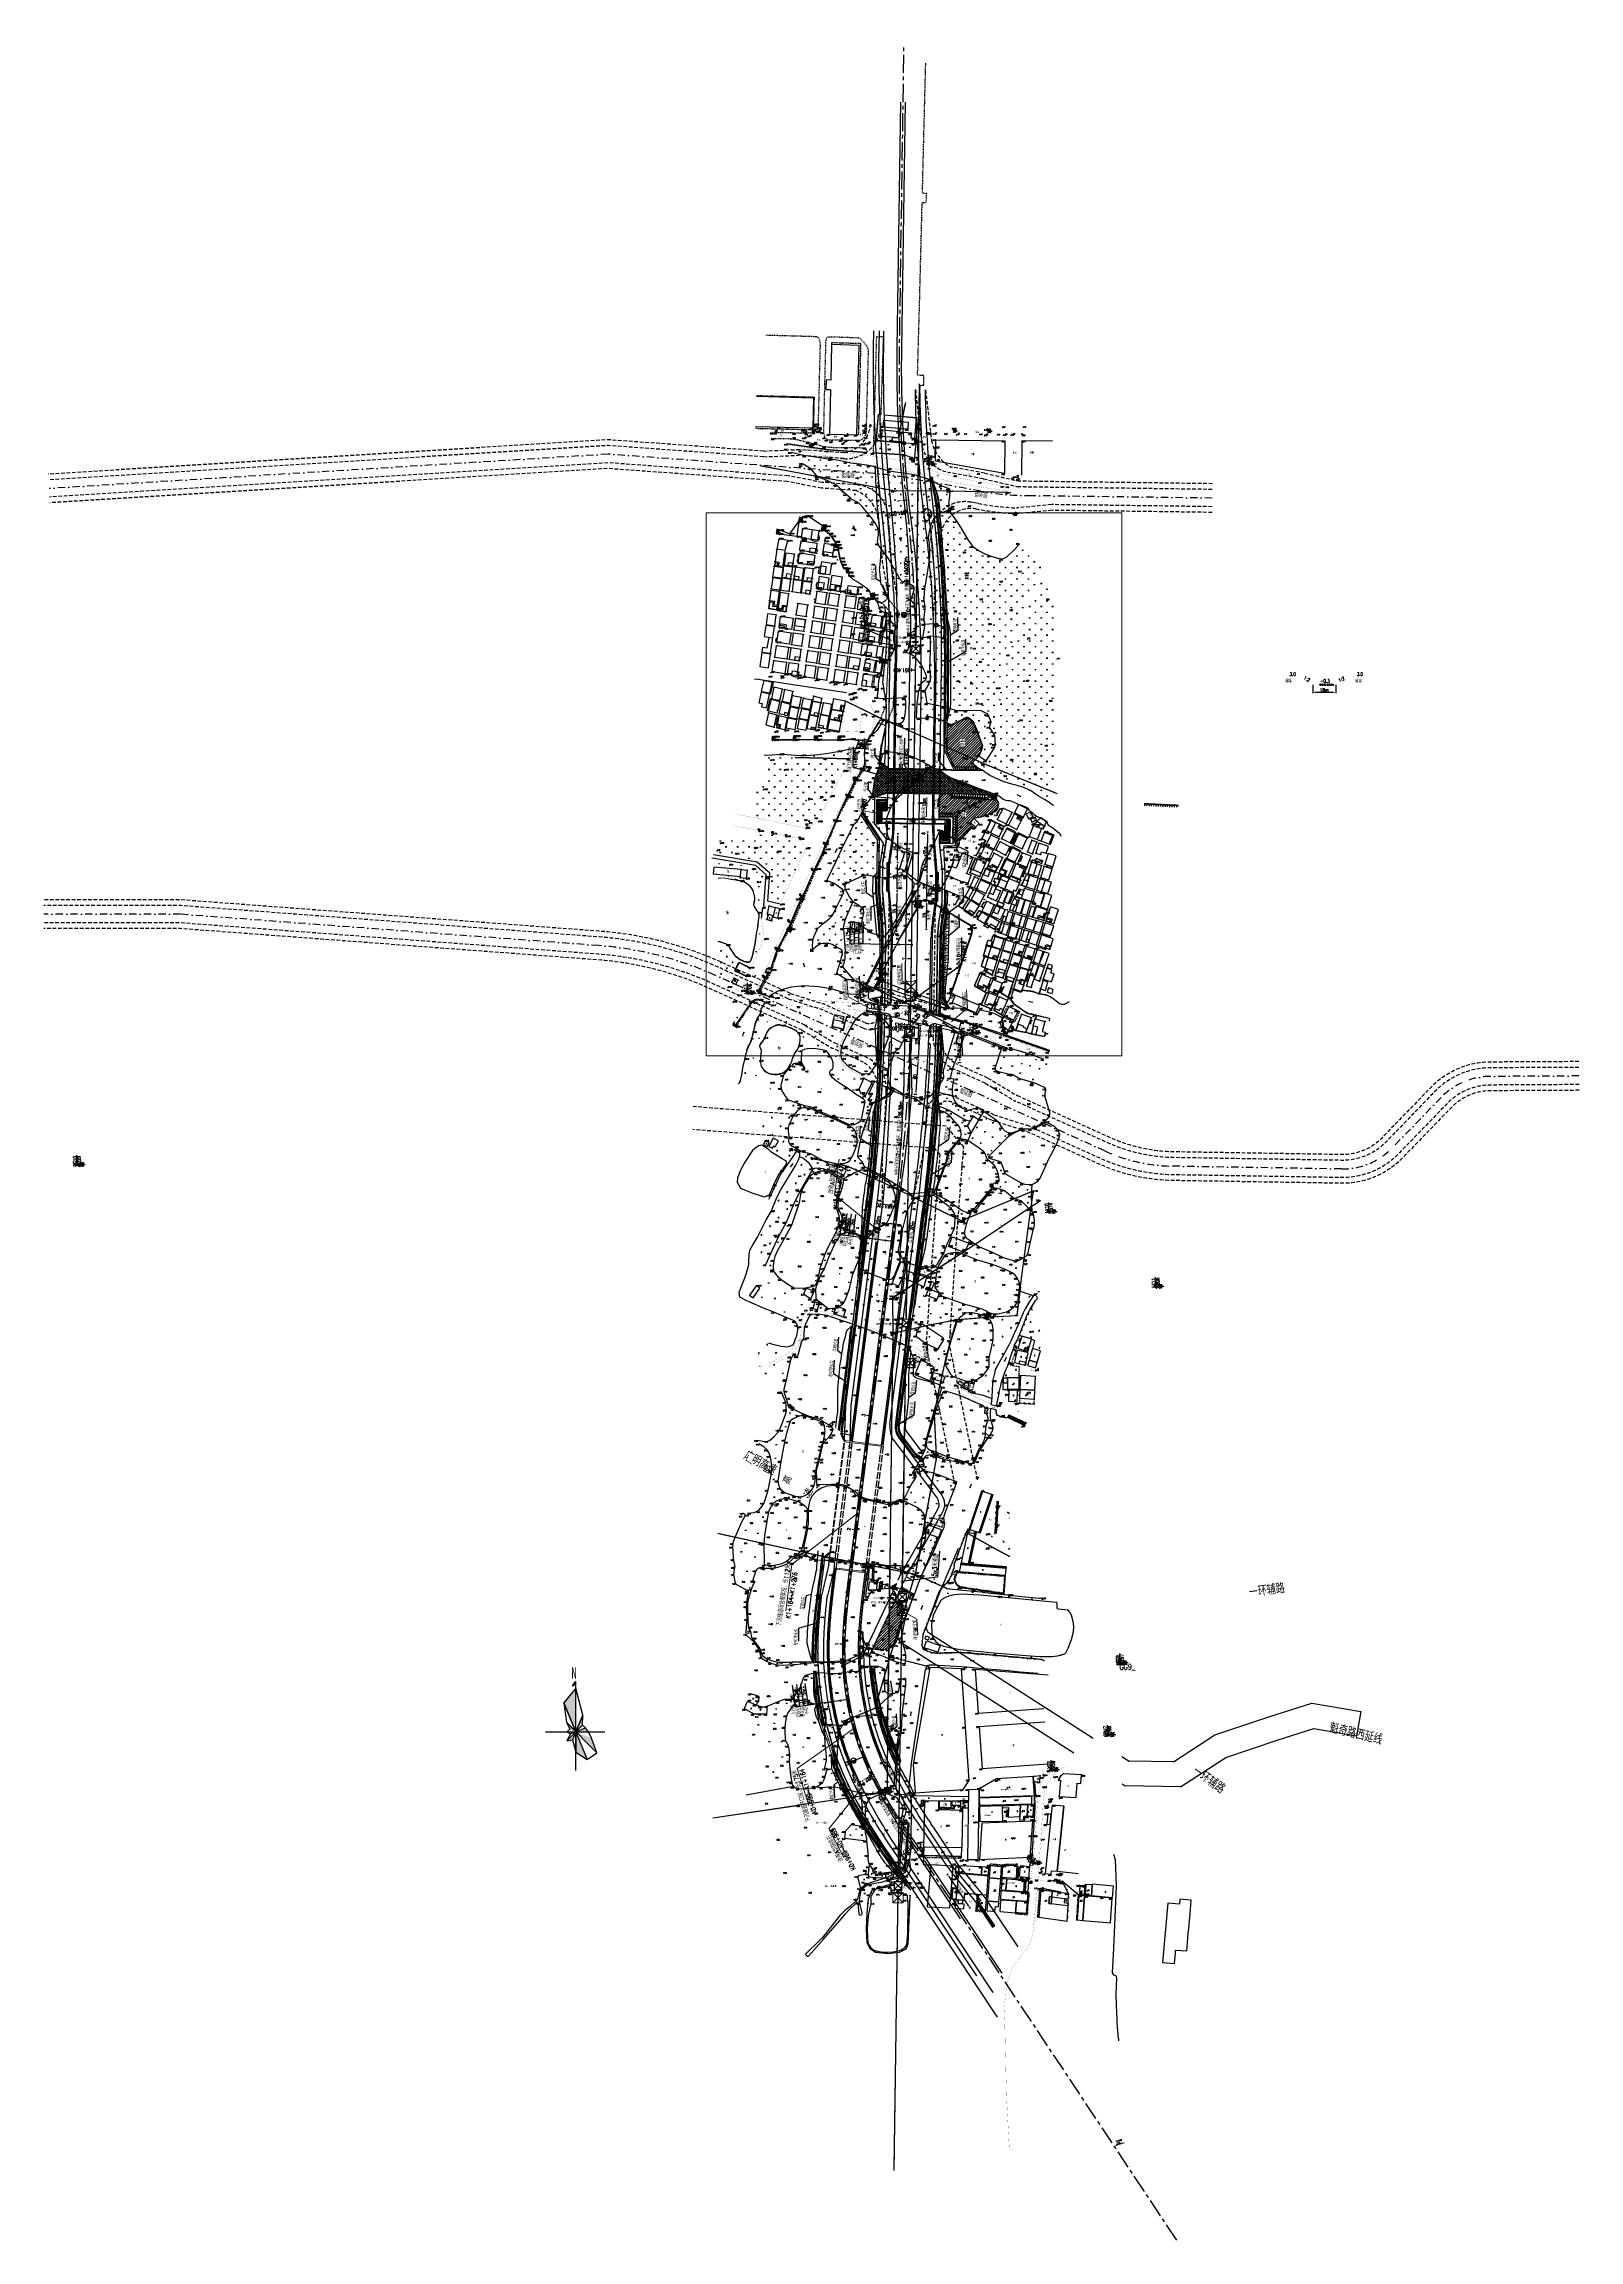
# Model space of a CAD drawing. Extents: x 500036 to 1001740, y 2543128 to 5086681.
# Drawn here: x 500036 to 501373, y 2543128 to 2545040 of the extents above; entities outside this region: 2.
import ezdxf
from ezdxf.enums import TextEntityAlignment as Align

# ---------------------------------------------------------------- set-up
doc = ezdxf.new("R2010")
doc.units = 0
doc.header["$LTSCALE"] = 0.5
for name, pattern in [('2-1', [6, 2, -1, 2, -1]), ('ACAD_ISO02W100', [15, 12, -3]), ('CENTER', [50.8, 31.75, -6.35, 6.35, -6.35]), ('CENTER2', [28.575, 19.05, -3.175, 3.175, -3.175]), ('DASH', [0.35, 0.25, -0.1]), ('DASHDOT', [25.4, 12.7, -6.35, 0, -6.35]), ('HIDDEN', [9.525, 6.35, -3.175]), ('X14', [1.6, 1, -0.6]), ('X2', [10, 8, -2]), ('X3', [5, 4, -1]), ('X4', [1.6, 0, -1.6]), ('X5', [3, 2, -1]), ('X6', [2, 1, -1])]:
    doc.linetypes.add(name, pattern=pattern)
doc.layers.get('0').update_dxf_attribs({"linetype": 'CONTINUOUS', "lineweight": 5})
doc.layers.get('Defpoints').update_dxf_attribs({"linetype": 'CONTINUOUS'})
for name, color, linetype in [('0-文字', 7, 'CONTINUOUS'), ('0-段落划分', 2, 'CONTINUOUS'), ('0新建线路', 7, 'CONTINUOUS'), ('1-村民住宅', 7, 'CONTINUOUS'), ('GCD', 8, 'CONTINUOUS'), ('L-河涌边线', 160, 'CONTINUOUS'), ('L-道路中线', 6, 'DASHDOT'), ('LJBX', 7, 'CONTINUOUS'), ('s_kzdgps', 5, 'CONTINUOUS'), ('SPX', 4, 'CONTINUOUS'), ('station', 6, 'CONTINUOUS'), ('YOLLOW', 2, 'CONTINUOUS'), ('zhix', 2, 'CONTINUOUS'), ('中心线', 2, 'CENTER2'), ('分隔带', 3, 'CONTINUOUS'), ('图框', 7, 'CONTINUOUS'), ('地形图', 8, 'CONTINUOUS'), ('外轮廓线', 1, 'CONTINUOUS'), ('天桥', 1, 'CONTINUOUS'), ('尺寸标注', 4, 'CONTINUOUS'), ('指北针', 7, 'CONTINUOUS'), ('控制导线点', 7, 'CONTINUOUS'), ('桥梁', 6, 'CONTINUOUS'), ('流水线', 5, 'CONTINUOUS'), ('结构线', 7, 'CONTINUOUS'), ('虚线', 11, 'ACAD_ISO02W100'), ('路基边线', 1, 'CONTINUOUS'), ('路面边线', 7, 'CONTINUOUS'), ('车道边缘线', 7, 'CONTINUOUS'), ('轮廓', 2, 'CONTINUOUS')]:
    doc.layers.add(name, color=color, linetype=linetype)
doc.layers.add('标注', color=4, linetype='CONTINUOUS', lineweight=15)
doc.layers.add('隧道', color=6, linetype='CONTINUOUS', lineweight=5)
doc.styles.add('1599', font='SIMHEI.TTF')
doc.styles.add('_HZTXT', font='txt.shx', dxfattribs={"width": 0.8, "bigfont": 'HZTXT.shx'})
doc.styles.add('GTF_XW', font='simplex1.shx', dxfattribs={"width": 0.7, "bigfont": 'hztxt.shx'})
doc.styles.add('HTS', font='SIMHEI.TTF', dxfattribs={"height": 19})
doc.styles.add('HZ', font='romans.shx', dxfattribs={"width": 0.8, "bigfont": 'hztxt.shx'})
doc.styles.add('SB', font='txt.shx', dxfattribs={"height": 5, "bigfont": 'textf.shx'})
doc.styles.get("Standard").update_dxf_attribs({"font": 'simplex1.shx', "width": 0.7, "bigfont": 'hztxt.shx'})
doc.styles.add('里程桩号', font='simplex1.shx', dxfattribs={"bigfont": 'HZTXT.shx'})
doc.linetypes.add('10421', pattern='A,2,[150,AAA.SHX,S=1,R=0,X=0,Y=1],1e-11', length=2)
doc.linetypes.add('10422', pattern='A,2,[150,AAA.SHX,S=1,R=0,X=0,Y=1],2,[177,AAA.SHX,S=1,R=0,X=0,Y=0.8],1e-09', length=4)
doc.linetypes.add('1161', pattern='A,0,[149,AAA.SHX,S=0.15,R=0,X=0,Y=0],-1.6', length=1.6)
doc.linetypes.add('444', pattern='A,4.5,[145,AAA.SHX,S=1,R=0,X=0,Y=1],4.5,-0.5,[146,AAA.SHX,S=1,R=0,X=0,Y=0],-0.5', length=10)
doc.linetypes.add('445', pattern='A,8,-0.5,[147,AAA.SHX,S=1,R=0,X=0,Y=0],-1.5', length=10)
doc.linetypes.add('447', pattern='A,8,-1,[148,AAA.SHX,S=1,R=0,X=0,Y=0],-1', length=10)
doc.linetypes.add('732', pattern='A,9,-0.5,[162,AAA.SHX,S=1,R=0,X=0,Y=0],-0.5', length=10)
doc.linetypes.add('X0', pattern='A,0.1,[".",_HZTXT,S=0.1,R=0,X=0,Y=-0.05],0.2,["|",Standard,S=-0.1,R=0,X=0,Y=0],0.1', length=0.4)
doc.dimstyles.new('比例1000', dxfattribs={"dimtxt": 3, "dimasz": 2, "dimexe": 0.8, "dimexo": 0.8, "dimgap": 0.4, "dimtad": 1, "dimdsep": 46, "dimtxsty": 'Standard', "dimcen": 0.09, "dimclrd": 256, "dimclre": 256, "dimclrt": 7, "dimadec": 0, "dimazin": 0, "dimtfac": 1, "dimtix": 1, "dimtmove": 0, "dimatfit": 3, "dimfxl": 0, "dimtolj": 1, "dimtzin": 0, "dimarcsym": 0})

# ---------------------------------------------------------------- blocks, each defined once
blk = doc.blocks.new('*D8')
at = {"layer": 'Defpoints', "color": 0}
for p in [(500779.9, 2544352.2), (500781.4, 2544352.1), (500781.1, 2544327.1)]:
    blk.add_point(p, dxfattribs=at)
at = {"layer": '标注', "lineweight": -2}
for p, q in [((500780.6, 2544352.1), (500779.1, 2544352.2)), ((500779.6, 2544329.2), (500779.9, 2544350.2)), ((500780.3, 2544327.1), (500778.8, 2544327.2))]:
    blk.add_line(p, q, dxfattribs=at)
at = {"layer": '标注'}
for points in [[(500779.6, 2544350.2), (500780.2, 2544350.2), (500779.9, 2544352.2)], [(500779.3, 2544329.2), (500779.9, 2544329.2), (500779.6, 2544327.2)]]:
    blk.add_solid(points, dxfattribs=at)
at = {"layer": '标注', "color": 7, "insert": (500777.8, 2544339.7), "char_height": 3, "attachment_point": 5, "rotation": 89.1494}
blk.add_mtext('\\A1;25', dxfattribs=at)
blk = doc.blocks.new('*D9')
at = {"layer": 'Defpoints', "color": 0}
for p in [(500779.2, 2544302.2), (500780.7, 2544302.1), (500780.2, 2544267.1)]:
    blk.add_point(p, dxfattribs=at)
at = {"layer": '标注', "lineweight": -2}
for p, q in [((500779.9, 2544302.2), (500778.4, 2544302.2)), ((500778.7, 2544269.2), (500779.2, 2544300.2)), ((500779.4, 2544267.2), (500777.9, 2544267.2))]:
    blk.add_line(p, q, dxfattribs=at)
at = {"layer": '标注'}
for points in [[(500778.8, 2544300.2), (500779.5, 2544300.2), (500779.2, 2544302.2)], [(500778.4, 2544269.2), (500779, 2544269.2), (500778.7, 2544267.2)]]:
    blk.add_solid(points, dxfattribs=at)
at = {"layer": '标注', "color": 7, "insert": (500777, 2544284.7), "char_height": 3, "attachment_point": 5, "rotation": 89.1494}
blk.add_mtext('\\A1;35', dxfattribs=at)
blk = doc.blocks.new('*D10')
at = {"layer": 'Defpoints', "color": 0}
for p in [(500805.8, 2544353.8), (500807.3, 2544353.8), (500806.8, 2544318.8)]:
    blk.add_point(p, dxfattribs=at)
at = {"layer": '标注', "lineweight": -2}
for p, q in [((500806.5, 2544353.8), (500805, 2544353.8)), ((500805.4, 2544320.8), (500805.8, 2544351.8)), ((500806, 2544318.8), (500804.5, 2544318.8))]:
    blk.add_line(p, q, dxfattribs=at)
at = {"layer": '标注'}
for points in [[(500805.5, 2544351.8), (500806.1, 2544351.8), (500805.8, 2544353.8)], [(500805, 2544320.8), (500805.7, 2544320.8), (500805.3, 2544318.8)]]:
    blk.add_solid(points, dxfattribs=at)
at = {"layer": '标注', "color": 7, "insert": (500803.7, 2544336.3), "char_height": 3, "attachment_point": 5, "rotation": 89.1494}
blk.add_mtext('\\A1;35', dxfattribs=at)
blk = doc.blocks.new('*D11')
at = {"layer": 'Defpoints', "color": 0}
for p in [(500805, 2544293.8), (500806.5, 2544293.8), (500806.1, 2544268.8)]:
    blk.add_point(p, dxfattribs=at)
at = {"layer": '标注', "lineweight": -2}
for p, q in [((500805.7, 2544293.8), (500804.2, 2544293.8)), ((500804.6, 2544270.8), (500804.9, 2544291.8)), ((500805.3, 2544268.8), (500803.8, 2544268.8))]:
    blk.add_line(p, q, dxfattribs=at)
at = {"layer": '标注'}
for points in [[(500804.6, 2544291.8), (500805.3, 2544291.8), (500805, 2544293.8)], [(500804.3, 2544270.8), (500804.9, 2544270.8), (500804.6, 2544268.8)]]:
    blk.add_solid(points, dxfattribs=at)
at = {"layer": '标注', "color": 7, "insert": (500802.9, 2544281.3), "char_height": 3, "attachment_point": 5, "rotation": 89.1494}
blk.add_mtext('\\A1;25', dxfattribs=at)
blk = doc.blocks.new('*D12')
at = {"layer": 'Defpoints', "color": 0}
for p in [(500779.6, 2544327.2), (500781.1, 2544327.1), (500780.7, 2544302.1)]:
    blk.add_point(p, dxfattribs=at)
at = {"layer": '标注', "lineweight": -2}
for p, q in [((500780.3, 2544327.1), (500778.8, 2544327.2)), ((500779.2, 2544304.2), (500779.5, 2544325.2)), ((500779.9, 2544302.2), (500778.4, 2544302.2))]:
    blk.add_line(p, q, dxfattribs=at)
at = {"layer": '标注'}
for points in [[(500779.2, 2544325.2), (500779.9, 2544325.2), (500779.6, 2544327.2)], [(500778.9, 2544304.2), (500779.6, 2544304.2), (500779.2, 2544302.2)]]:
    blk.add_solid(points, dxfattribs=at)
at = {"layer": '标注', "color": 7, "insert": (500777.5, 2544314.7), "char_height": 3, "attachment_point": 5, "rotation": 89.1494}
blk.add_mtext('\\A1;25', dxfattribs=at)
blk = doc.blocks.new('*D13')
at = {"layer": 'Defpoints', "color": 0}
for p in [(500805.3, 2544318.8), (500806.8, 2544318.8), (500806.5, 2544293.8)]:
    blk.add_point(p, dxfattribs=at)
at = {"layer": '标注', "lineweight": -2}
for p, q in [((500806, 2544318.8), (500804.5, 2544318.8)), ((500805, 2544295.8), (500805.3, 2544316.8)), ((500805.7, 2544293.8), (500804.2, 2544293.8))]:
    blk.add_line(p, q, dxfattribs=at)
at = {"layer": '标注'}
for points in [[(500805, 2544316.8), (500805.6, 2544316.8), (500805.3, 2544318.8)], [(500804.6, 2544295.8), (500805.3, 2544295.8), (500805, 2544293.8)]]:
    blk.add_solid(points, dxfattribs=at)
at = {"layer": '标注', "color": 7, "insert": (500803.2, 2544306.3), "char_height": 3, "attachment_point": 5, "rotation": 89.1494}
blk.add_mtext('\\A1;25', dxfattribs=at)
blk = doc.blocks.new('公里标')
at = {"layer": 'station'}
h = blk.add_hatch(color=256, dxfattribs=at)
edge = h.paths.add_edge_path()
edge.add_arc((0, 13), 3, 90, 270)
edge.add_line((0, 10), (0, 16))
blk.add_line((0, 16), (0, 0), dxfattribs=at)
blk.add_lwpolyline([(0, 16, 1), (0, 10)], format="xyb", close=True, dxfattribs=at)
blk.add_lwpolyline([(0, 16, -1), (0, 10, -15.340907)], format="xyb", dxfattribs=at)
blk = doc.blocks.new('s22')
blk.add_lwpolyline([(0, 1.73), (-1.5, -0.87), (1.5, -0.87)], close=True)
blk.add_point((0, 0))
blk = doc.blocks.new('*D15')
at = {"layer": 'Defpoints', "color": 0, "linetype": 'ByBlock'}
for p in [(500824.2, 2543446.8), (500842.5, 2543416.9), (500843.7, 2543417.7)]:
    blk.add_point(p, dxfattribs=at)
at = {"layer": '标注', "linetype": 'ByBlock', "lineweight": -2}
for p, q in [((500823.6, 2543446.4), (500822.4, 2543445.6)), ((500824.2, 2543444.4), (500841.4, 2543418.6)), ((500843, 2543417.3), (500841.8, 2543416.5))]:
    blk.add_line(p, q, dxfattribs=at)
at = {"layer": '标注', "linetype": 'ByBlock'}
for points in [[(500823.9, 2543444.2), (500824.4, 2543444.6), (500823, 2543446)], [(500841.1, 2543418.4), (500841.6, 2543418.8), (500842.5, 2543416.9)]]:
    blk.add_solid(points, dxfattribs=at)
at = {"layer": '标注', "color": 7, "linetype": 'ByBlock', "insert": (500831.2, 2543430.4), "char_height": 3, "attachment_point": 5, "rotation": 123.716}
blk.add_mtext('\\A1;35', dxfattribs=at)
blk = doc.blocks.new('*D16')
at = {"layer": 'Defpoints', "color": 0, "linetype": 'ByBlock'}
for p in [(500789.5, 2544206.1), (500791.2, 2544206), (500790.8, 2544186)]:
    blk.add_point(p, dxfattribs=at)
at = {"layer": '标注', "linetype": 'ByBlock', "lineweight": -2}
for p, q in [((500790.4, 2544206.1), (500788.7, 2544206.1)), ((500789.2, 2544188.1), (500789.5, 2544204.1)), ((500790, 2544186.1), (500788.4, 2544186.1))]:
    blk.add_line(p, q, dxfattribs=at)
at = {"layer": '标注', "linetype": 'ByBlock'}
for points in [[(500789.2, 2544204.1), (500789.8, 2544204.1), (500789.5, 2544206.1)], [(500788.9, 2544188.1), (500789.5, 2544188.1), (500789.2, 2544186.1)]]:
    blk.add_solid(points, dxfattribs=at)
at = {"layer": '标注', "color": 7, "linetype": 'ByBlock', "insert": (500787.4, 2544196.1), "char_height": 3, "attachment_point": 5, "rotation": 88.9024}
blk.add_mtext('\\A1;20', dxfattribs=at)
blk = doc.blocks.new('*D17')
at = {"layer": 'Defpoints', "color": 0, "linetype": 'ByBlock'}
for p in [(500793.2, 2543473), (500976.8, 2543259.1), (500974.5, 2543211.9), (500979.5, 2543142.4), (501022.5, 2543127.7)]:
    blk.add_point(p, dxfattribs=at)
at = {"layer": '标注', "linetype": 'ByBlock', "lineweight": -2}
blk.add_arc((500978.3, 2543194.3), 17.9, 97.6702, 117.205, dxfattribs=at)
at = {"layer": '标注', "linetype": 'ByBlock'}
for points in [[(500970.3, 2543210), (500969.9, 2543210.6), (500968.4, 2543209.3)], [(500975.9, 2543212.5), (500975.9, 2543211.8), (500977.9, 2543212.3)]]:
    blk.add_solid(points, dxfattribs=at)
at = {"layer": '标注', "color": 7, "linetype": 'ByBlock', "insert": (500972.3, 2543213.2), "char_height": 3, "attachment_point": 5, "rotation": 17.7126}
blk.add_mtext('\\A1;32°', dxfattribs=at)
blk = doc.blocks.new('*D18')
at = {"layer": 'Defpoints', "color": 0, "linetype": 'ByBlock'}
for p in [(500795.2, 2544494.7), (500765.2, 2544215.6), (500795.3, 2544210), (500790.9, 2544194.8), (500817, 2544201.4)]:
    blk.add_point(p, dxfattribs=at)
at = {"layer": '标注', "linetype": 'ByBlock', "lineweight": -2}
blk.add_arc((500791.1, 2544208.5), 4.46, 10.6219, 63.2673, dxfattribs=at)
at = {"layer": '标注', "linetype": 'ByBlock'}
for points in [[(500793, 2544212.1), (500793.2, 2544212.8), (500791.2, 2544212.9)], [(500795.8, 2544209.3), (500795.2, 2544209.3), (500795.4, 2544207.3)]]:
    blk.add_solid(points, dxfattribs=at)
at = {"layer": '标注', "color": 7, "linetype": 'ByBlock', "insert": (500796.2, 2544212.3), "char_height": 3, "attachment_point": 5, "rotation": 306.9446}
blk.add_mtext('\\A1;104°', dxfattribs=at)
blk = doc.blocks.new('*D19')
at = {"layer": 'Defpoints', "color": 0, "linetype": 'ByBlock'}
for p in [(500769.4, 2544207.3), (500773.3, 2544204.2)]:
    blk.add_point(p, dxfattribs=at)
at = {"layer": '标注', "linetype": 'ByBlock', "lineweight": -2}
for p, q in [((500769.4, 2544207.3), (500773.3, 2544204.2)), ((500778.9, 2544199.7), (500774.9, 2544203))]:
    blk.add_line(p, q, dxfattribs=at)
at = {"layer": '标注', "linetype": 'ByBlock'}
blk.add_solid([(500775.1, 2544203.2), (500774.7, 2544202.7), (500773.3, 2544204.2)], dxfattribs=at)
at = {"layer": '标注', "color": 7, "linetype": 'ByBlock', "insert": (500778.9, 2544202.2), "char_height": 3, "attachment_point": 5, "rotation": 321.4715}
blk.add_mtext('\\A1;R5', dxfattribs=at)
blk = doc.blocks.new('*D20')
at = {"layer": 'Defpoints', "color": 0, "linetype": 'ByBlock'}
for p in [(500769.2, 2544190.9), (500774.1, 2544192)]:
    blk.add_point(p, dxfattribs=at)
at = {"layer": '标注', "linetype": 'ByBlock', "lineweight": -2}
for p, q in [((500769.2, 2544190.9), (500774.1, 2544192)), ((500781.1, 2544193.6), (500776, 2544192.5))]:
    blk.add_line(p, q, dxfattribs=at)
at = {"layer": '标注', "linetype": 'ByBlock'}
blk.add_solid([(500775.9, 2544192.8), (500776.1, 2544192.1), (500774.1, 2544192)], dxfattribs=at)
at = {"layer": '标注', "color": 7, "linetype": 'ByBlock', "insert": (500779.1, 2544195.1), "char_height": 3, "attachment_point": 5, "rotation": 12.4324}
blk.add_mtext('\\A1;R5', dxfattribs=at)
blk = doc.blocks.new('*D21')
at = {"layer": 'Defpoints', "color": 0, "linetype": 'ByBlock'}
for p in [(500807.3, 2544184.3), (500811.8, 2544182.1)]:
    blk.add_point(p, dxfattribs=at)
at = {"layer": '标注', "linetype": 'ByBlock', "lineweight": -2}
for p, q in [((500800.9, 2544187.4), (500805.5, 2544185.1)), ((500811.8, 2544182.1), (500807.3, 2544184.3))]:
    blk.add_line(p, q, dxfattribs=at)
at = {"layer": '标注', "linetype": 'ByBlock'}
blk.add_solid([(500805.7, 2544185.4), (500805.4, 2544184.8), (500807.3, 2544184.3)], dxfattribs=at)
at = {"layer": '标注', "color": 7, "linetype": 'ByBlock', "insert": (500803.1, 2544188.4), "char_height": 3, "attachment_point": 5, "rotation": 334.0688}
blk.add_mtext('\\A1;R5', dxfattribs=at)
blk = doc.blocks.new('*D24')
at = {"layer": 'Defpoints', "color": 0, "linetype": 'ByBlock'}
for p in [(500753.2, 2544204.3), (500768.1, 2544198.8), (500768.6, 2544202.4)]:
    blk.add_point(p, dxfattribs=at)
at = {"layer": '标注', "linetype": 'ByBlock', "lineweight": -2}
for p, q in [((500753.1, 2544203.5), (500752.7, 2544199.9)), ((500754.8, 2544200.4), (500766.1, 2544199)), ((500768.5, 2544201.6), (500768, 2544198))]:
    blk.add_line(p, q, dxfattribs=at)
at = {"layer": '标注', "linetype": 'ByBlock'}
for points in [[(500754.8, 2544200.8), (500754.7, 2544200.1), (500752.8, 2544200.7)], [(500766.2, 2544199.3), (500766.1, 2544198.7), (500768.1, 2544198.8)]]:
    blk.add_solid(points, dxfattribs=at)
at = {"layer": '标注', "color": 7, "linetype": 'ByBlock', "insert": (500760.7, 2544201.6), "char_height": 3, "attachment_point": 5, "rotation": 352.8768}
blk.add_mtext('\\A1;15.45', dxfattribs=at)
blk = doc.blocks.new('*D25')
at = {"layer": 'Defpoints', "color": 0, "linetype": 'ByBlock'}
for p in [(500809, 2544196), (500812.7, 2544199.3)]:
    blk.add_point(p, dxfattribs=at)
at = {"layer": '标注', "linetype": 'ByBlock', "lineweight": -2}
for p, q in [((500803.7, 2544191.2), (500807.5, 2544194.7)), ((500812.7, 2544199.3), (500809, 2544196))]:
    blk.add_line(p, q, dxfattribs=at)
at = {"layer": '标注', "linetype": 'ByBlock'}
blk.add_solid([(500807.3, 2544194.9), (500807.7, 2544194.4), (500809, 2544196)], dxfattribs=at)
at = {"layer": '标注', "color": 7, "linetype": 'ByBlock', "insert": (500803.6, 2544193.7), "char_height": 3, "attachment_point": 5, "rotation": 41.8048}
blk.add_mtext('\\A1;R5', dxfattribs=at)
blk = doc.blocks.new('*D26')
at = {"layer": 'Defpoints', "color": 0, "linetype": 'ByBlock'}
for p in [(500795.2, 2544155.7), (500797.6, 2544155.5), (500793, 2544125.7)]:
    blk.add_point(p, dxfattribs=at)
at = {"layer": '标注', "linetype": 'ByBlock', "lineweight": -2}
for p, q in [((500795.6, 2544127.5), (500797.4, 2544153.5)), ((500796, 2544155.6), (500798.4, 2544155.4)), ((500793.8, 2544125.6), (500796.3, 2544125.4))]:
    blk.add_line(p, q, dxfattribs=at)
at = {"layer": '标注', "linetype": 'ByBlock'}
for points in [[(500797.1, 2544153.5), (500797.8, 2544153.5), (500797.6, 2544155.5)], [(500795.3, 2544127.5), (500795.9, 2544127.5), (500795.5, 2544125.5)]]:
    blk.add_solid(points, dxfattribs=at)
at = {"layer": '标注', "color": 7, "linetype": 'ByBlock', "insert": (500794.6, 2544140.6), "char_height": 3, "attachment_point": 5, "rotation": 85.9487}
blk.add_mtext('\\A1;30', dxfattribs=at)
blk = doc.blocks.new('*D27')
at = {"layer": 'Defpoints', "color": 0, "linetype": 'ByBlock'}
for p in [(500797.3, 2544185.6), (500799.7, 2544185.5), (500795.2, 2544155.7)]:
    blk.add_point(p, dxfattribs=at)
at = {"layer": '标注', "linetype": 'ByBlock', "lineweight": -2}
for p, q in [((500798.1, 2544185.6), (500800.5, 2544185.4)), ((500797.7, 2544157.5), (500799.6, 2544183.5)), ((500796, 2544155.6), (500798.4, 2544155.4))]:
    blk.add_line(p, q, dxfattribs=at)
at = {"layer": '标注', "linetype": 'ByBlock'}
for points in [[(500799.2, 2544183.5), (500799.9, 2544183.4), (500799.7, 2544185.5)], [(500797.4, 2544157.5), (500798.1, 2544157.5), (500797.6, 2544155.5)]]:
    blk.add_solid(points, dxfattribs=at)
at = {"layer": '标注', "color": 7, "linetype": 'ByBlock', "insert": (500796.7, 2544170.6), "char_height": 3, "attachment_point": 5, "rotation": 85.9487}
blk.add_mtext('\\A1;30', dxfattribs=at)
blk = doc.blocks.new('*D28')
at = {"layer": 'Defpoints', "color": 0, "linetype": 'ByBlock'}
for p in [(500791.2, 2544211), (500793.3, 2544206.5)]:
    blk.add_point(p, dxfattribs=at)
at = {"layer": '标注', "linetype": 'ByBlock', "lineweight": -2}
for p, q in [((500791.2, 2544211), (500793.3, 2544206.5)), ((500796.3, 2544200), (500794.1, 2544204.7))]:
    blk.add_line(p, q, dxfattribs=at)
at = {"layer": '标注', "linetype": 'ByBlock'}
blk.add_solid([(500794.4, 2544204.8), (500793.8, 2544204.6), (500793.3, 2544206.5)], dxfattribs=at)
at = {"layer": '标注', "color": 7, "linetype": 'ByBlock', "insert": (500797.4, 2544202.3), "char_height": 3, "attachment_point": 5, "rotation": 295.2492}
blk.add_mtext('\\A1;R5', dxfattribs=at)
blk = doc.blocks.new('*D29')
at = {"layer": 'Defpoints', "color": 0, "linetype": 'ByBlock'}
for p in [(500791.6, 2544185), (500789.5, 2544182.5)]:
    blk.add_point(p, dxfattribs=at)
at = {"layer": '标注', "linetype": 'ByBlock', "lineweight": -2}
for p, q in [((500789.5, 2544182.5), (500791.6, 2544185)), ((500798.6, 2544192.7), (500793, 2544186.5))]:
    blk.add_line(p, q, dxfattribs=at)
at = {"layer": '标注', "linetype": 'ByBlock'}
blk.add_solid([(500792.7, 2544186.7), (500793.2, 2544186.2), (500791.6, 2544185)], dxfattribs=at)
at = {"layer": '标注', "color": 7, "linetype": 'ByBlock', "insert": (500795, 2544191.6), "char_height": 3, "attachment_point": 5, "rotation": 48.2351}
blk.add_mtext('\\A1;R3.25', dxfattribs=at)
blk = doc.blocks.new('dun1')
at = {"layer": '天桥', "color": 5, "linetype": 'ACAD_ISO02W100', "ltscale": 0.25}
for p, q in [((427493.7, 2526041.2), (427489.2, 2526041.2)), ((427489.2, 2526039.2), (427489.2, 2526041.2)), ((427493.7, 2526039.2), (427489.2, 2526039.2)), ((427491.1, 2526040.4), (427491.1, 2526040)), ((427491.2, 2526040.5), (427491.8, 2526040.5)), ((427491.2, 2526039.9), (427491.8, 2526039.9)), ((427491.9, 2526040.4), (427491.9, 2526040)), ((427493.7, 2526039.2), (427493.7, 2526041.2))]:
    blk.add_line(p, q, dxfattribs=at)
for centre in [(427490.2, 2526040.2), (427492.7, 2526040.2)]:
    blk.add_circle(centre, 0.5, dxfattribs=at)
for centre, start, end in [((427491.2, 2526040.4), 90, 180), ((427491.2, 2526040), 180, 270), ((427491.8, 2526040.4), 0, 90), ((427491.8, 2526040), 270, 0)]:
    blk.add_arc(centre, 0.1, start, end, dxfattribs=at)
at = {"layer": '轮廓'}
for p, q in [((427490.2, 2526040.2), (427492.7, 2526040.2)), ((427491.5, 2526039.2), (427491.5, 2526041.2))]:
    blk.add_line(p, q, dxfattribs=at)
blk = doc.blocks.new('人行天桥')
at = {"layer": '中心线'}
for p, q in [((-30976, 16030), (-24500, 16030)), ((-28633, 8990), (-30850, 8990)), ((-24224, 16030), (-30700, 16030)), ((-29600, 17030), (-29600, 15030)), ((-29600, 9732), (-29600, 8192)), ((-24383, 9780), (-26600, 9780)), ((-25600, 17030), (-25600, 15030)), ((-25350, 10522), (-25350, 8982)), ((24195, -9780), (27140, -9780)), ((24224, -16030), (30700, -16030)), ((30976, -16030), (24500, -16030)), ((25600, -10960), (25600, -8560)), ((25600, -17030), (25600, -15030)), ((28195, -8990), (31140, -8990)), ((29600, -10170), (29600, -7770)), ((29600, -17030), (29600, -15030))]:
    blk.add_line(p, q, dxfattribs=at)
at = {"layer": '尺寸标注', "color": 6}
blk.add_line((27600, -1750), (32100, -1750), dxfattribs=at)
at = {"layer": '结构线'}
for p, q in [((-23100, 18280), (-32100, 18280)), ((-32100, -2250), (-32100, 18280)), ((-23600, 17780), (-31600, 17780)), ((-31600, 1750), (-31600, 17780)), ((-31600, 1750), (-31600, -1750)), ((-23850, 17530), (-31350, 17530)), ((-31350, -1550), (-31350, 17530)), ((-28350, 15030), (-30850, 15030)), ((-28350, 15030), (-30850, 15030)), ((-30850, 9990), (-30850, 15030)), ((-30850, 15030), (-30850, 9990)), ((-28350, 14670), (-30850, 14670)), ((-28350, 14310), (-30850, 14310)), ((-28350, 13950), (-30850, 13950)), ((-28350, 13590), (-30850, 13590)), ((-28350, 13230), (-30850, 13230)), ((-28350, 12870), (-30850, 12870)), ((-28350, 12510), (-30850, 12510)), ((-28350, 12150), (-30850, 12150)), ((-28350, 11790), (-30850, 11790)), ((-28350, 11430), (-30850, 11430)), ((-28350, 11070), (-30850, 11070)), ((-28350, 10710), (-30850, 10710)), ((-28350, 10350), (-30850, 10350)), ((-28350, 9990), (-30850, 9990)), ((-28350, 7990), (-30850, 7990)), ((-30850, 2950), (-30850, 7990)), ((-28350, 7990), (-30850, 7990)), ((-28350, 7630), (-30850, 7630)), ((-28350, 7270), (-30850, 7270)), ((-28350, 6910), (-30850, 6910)), ((-28350, 6550), (-30850, 6550)), ((-28350, 6190), (-30850, 6190)), ((-28350, 5830), (-30850, 5830)), ((-28350, 5470), (-30850, 5470)), ((-28350, 5110), (-30850, 5110)), ((-28350, 4750), (-30850, 4750)), ((-28350, 4390), (-30850, 4390)), ((-28350, 4030), (-30850, 4030)), ((-28350, 3670), (-30850, 3670)), ((-28350, 3310), (-30850, 3310)), ((-28350, 2950), (-30850, 2950)), ((-28350, 9990), (-28350, 15030)), ((-28350, 2950), (-28350, 7990)), ((-27850, 1550), (-27850, 14780)), ((-27350, 14780), (-27850, 14780)), ((-27850, 1550), (31350, 1550)), ((-27600, 1750), (-27600, 14780)), ((-27600, 14780), (-27600, 9260)), ((-27600, 9030), (-23100, 9030)), ((-27600, 2250), (32100, 2250)), ((-27600, 1750), (31600, 1750)), ((-27350, 14780), (-27350, 9030)), ((-26850, 15030), (-24350, 15030)), ((-26850, 15030), (-24350, 15030)), ((-26850, 15030), (-26850, 9630)), ((-26850, 14670), (-24350, 14670)), ((-26850, 14310), (-24350, 14310)), ((-26850, 13950), (-24350, 13950)), ((-26850, 13590), (-24350, 13590)), ((-26850, 13230), (-24350, 13230)), ((-26850, 12870), (-24350, 12870)), ((-26850, 12510), (-24350, 12510)), ((-26850, 12150), (-24350, 12150)), ((-26850, 11790), (-24350, 11790)), ((-26850, 11430), (-24350, 11430)), ((-26850, 11070), (-24350, 11070)), ((-26850, 10710), (-24350, 10710)), ((-26850, 10350), (-24350, 10350)), ((-26850, 9990), (-24350, 9990)), ((-26850, 9630), (-24350, 9630)), ((-26850, 9630), (-24350, 9630)), ((-24350, 15030), (-24350, 9630)), ((-23850, 17530), (-23850, 9030)), ((-23600, 17780), (-23600, 9030)), ((-23100, 18280), (-23100, 9030)), ((31350, 1550), (31350, -17530)), ((31600, 1750), (31600, -1750)), ((32100, 2250), (32100, -18280)), ((-32100, -2250), (27600, -2250)), ((-31600, -1750), (27600, -1750)), ((-31350, -1550), (27850, -1550)), ((23100, -18280), (23100, -9030)), ((27600, -9030), (23100, -9030)), ((23100, -18280), (32100, -18280)), ((23600, -17780), (23600, -9030)), ((23600, -17780), (31600, -17780)), ((23850, -17530), (23850, -9030)), ((23850, -17530), (31350, -17530)), ((26850, -9630), (24350, -9630)), ((26850, -9630), (24350, -9630)), ((24350, -15030), (24350, -9630)), ((26850, -9990), (24350, -9990)), ((26850, -10350), (24350, -10350)), ((26850, -10710), (24350, -10710)), ((26850, -11070), (24350, -11070)), ((26850, -11430), (24350, -11430)), ((26850, -11790), (24350, -11790)), ((26850, -12150), (24350, -12150)), ((26850, -12510), (24350, -12510)), ((26850, -12870), (24350, -12870)), ((26850, -13230), (24350, -13230)), ((26850, -13590), (24350, -13590)), ((26850, -13950), (24350, -13950)), ((26850, -14310), (24350, -14310)), ((26850, -14670), (24350, -14670)), ((26850, -15030), (24350, -15030)), ((26850, -15030), (24350, -15030)), ((26850, -15030), (26850, -9630)), ((27350, -15030), (27350, -9030)), ((27350, -15030), (27850, -15030)), ((27600, -15030), (27600, -1750)), ((27600, -9630), (27600, -15030)), ((27850, -1550), (27850, -15030)), ((28350, -2950), (30850, -2950)), ((28350, -2950), (28350, -7990)), ((28350, -3310), (30850, -3310)), ((28350, -3670), (30850, -3670)), ((28350, -4030), (30850, -4030)), ((28350, -4390), (30850, -4390)), ((28350, -4750), (30850, -4750)), ((28350, -5110), (30850, -5110)), ((28350, -5470), (30850, -5470)), ((28350, -5830), (30850, -5830)), ((28350, -6190), (30850, -6190)), ((28350, -6550), (30850, -6550)), ((28350, -6910), (30850, -6910)), ((28350, -7270), (30850, -7270)), ((28350, -7630), (30850, -7630)), ((28350, -7990), (30850, -7990)), ((28350, -7990), (30850, -7990)), ((28350, -9990), (30850, -9990)), ((28350, -9990), (28350, -15030)), ((28350, -10350), (30850, -10350)), ((28350, -10710), (30850, -10710)), ((28350, -11070), (30850, -11070)), ((28350, -11430), (30850, -11430)), ((28350, -11790), (30850, -11790)), ((28350, -12150), (30850, -12150)), ((28350, -12510), (30850, -12510)), ((28350, -12870), (30850, -12870)), ((28350, -13230), (30850, -13230)), ((28350, -13590), (30850, -13590)), ((28350, -13950), (30850, -13950)), ((28350, -14310), (30850, -14310)), ((28350, -14670), (30850, -14670)), ((28350, -15030), (30850, -15030)), ((28350, -15030), (30850, -15030)), ((30850, -2950), (30850, -7990)), ((30850, -9990), (30850, -15030)), ((30850, -9990), (30850, -15030)), ((31600, -1750), (31600, -17780))]:
    blk.add_line(p, q, dxfattribs=at)
at = {"layer": '结构线', "linetype": 'HIDDEN'}
for p, q in [((-27600, 10530), (-23100, 10530)), ((27600, -10530), (23100, -10530))]:
    blk.add_line(p, q, dxfattribs=at)
at = {"layer": '虚线'}
for p, q in [((-900, 1600), (900, 1600)), ((30500, 1532), (28700, 1532)), ((-900, -1600), (900, -1600))]:
    blk.add_line(p, q, dxfattribs=at)
for centre, radius in [((-29600, 16030), 500), ((-29600, 8990), 500), ((-29600, 16030), 400), ((-29600, 8990), 400), ((-25600, 16030), 500), ((-25600, 16030), 400), ((-25350, 9780), 500), ((25600, -9780), 500), ((25600, -16030), 500), ((25600, -16030), 400), ((29600, -8990), 500), ((29600, -16030), 500), ((29600, -8990), 400), ((29600, -16030), 400)]:
    blk.add_circle(centre, radius, dxfattribs=at)
at = {"layer": '天桥', "xscale": 1000, "yscale": 1000, "zscale": 1000, "rotation": 90}
for p in [(2526010558, -427491456), (2526022558, -427491456), (2526040158, -427491456), (2526057758, -427491456), (2526070008, -427491456)]:
    blk.add_blockref('dun1', p, dxfattribs=at)
blk = doc.blocks.new('*D33')
at = {"layer": 'Defpoints', "color": 0}
for p in [(500795.4, 2544508.1), (500771.4, 2544398.6), (500796.4, 2544402.5), (500816.3, 2544397.9), (500790.8, 2544186.2)]:
    blk.add_point(p, dxfattribs=at)
at = {"layer": '标注', "lineweight": -2}
blk.add_arc((500793.8, 2544398.3), 4.94, 22.5256, 65.82, dxfattribs=at)
at = {"layer": '标注'}
for points in [[(500795.8, 2544402.4), (500795.9, 2544403.1), (500793.9, 2544403.2)], [(500798.7, 2544400.2), (500798.1, 2544400.1), (500798.8, 2544398.2)]]:
    blk.add_solid(points, dxfattribs=at)
at = {"layer": '标注', "color": 7, "insert": (500798.7, 2544403), "char_height": 3, "attachment_point": 5, "rotation": 314.1728}
blk.add_mtext('\\A1;90°', dxfattribs=at)
blk = doc.blocks.new('控制导线点')
at = {"layer": '控制导线点'}
for p, q in [((500961.792, 2543567.946, 3.298), (500960.192, 2543567.946)), ((500962.192, 2543568.346, 3.298), (500962.192, 2543569.946)), ((500962.192, 2543567.546, 3.298), (500962.192, 2543565.946)), ((500962.592, 2543567.946, 3.298), (500964.192, 2543567.946))]:
    blk.add_line(p, q, dxfattribs=at)
for centre, radius in [((500962.192, 2543567.946), 2.5), ((500962.192, 2543567.946), 2), ((500962.192, 2543567.946, 3.298), 0.4)]:
    blk.add_circle(centre, radius, dxfattribs=at)
blk = doc.blocks.new('gc121')
for p, q in [((-0.5, -1), (-0.5, 1)), ((0.5, -1), (0.5, 1))]:
    blk.add_line(p, q)
blk = doc.blocks.new('GC200')
at = {"linetype": 'Continuous', "const_width": 0.2, "flags": 128}
blk.add_lwpolyline([(-0.1, 0, 1), (0.1, 0, 1)], format="xyb", close=True, dxfattribs=at)
blk = doc.blocks.new('gc116')
for p, q in [((-1.3, 0), (-0.8, 0)), ((0, 1.3), (0, 0.8)), ((1.3, 0), (0.8, 0)), ((0, -1.3), (0, -0.8))]:
    blk.add_line(p, q)
blk.add_circle((0, 0), 0.8)
blk.add_point((0, 0))
blk = doc.blocks.new('gc117')
blk.add_circle((0, 0), 0.8)
blk.add_point((0, 0))
blk = doc.blocks.new('gc086')
for p, q in [((0, 0), (7, 0)), ((7, 0), (6.2, 0.6)), ((7, 0), (6.2, -0.6))]:
    blk.add_line(p, q)
blk = doc.blocks.new('gc013a')
at = {"linetype": 'Continuous'}
blk.add_line((0.5, 0), (4, 0), dxfattribs=at)
at = {"linetype": 'Continuous', "flags": 128}
for points in [[(2.9, 0.5), (3.4, 0), (2.9, -0.5)], [(3.5, 0.5), (4, 0), (3.5, -0.5)]]:
    blk.add_lwpolyline(points, dxfattribs=at)
blk = doc.blocks.new('gc123')
for p, q in [((-1, 0), (1, 0)), ((0, 0), (-0.8, 1)), ((0, 0), (1.2, 2))]:
    blk.add_line(p, q)
blk = doc.blocks.new('gc013b')
at = {"linetype": 'Continuous'}
blk.add_line((0.5, 0), (4, 0), dxfattribs=at)
at = {"linetype": 'Continuous', "flags": 128}
blk.add_lwpolyline([(3.4, 0.4), (4, 0), (3.4, -0.4)], dxfattribs=at)
blk = doc.blocks.new('gc170')
at = {"linetype": 'Continuous'}
blk.add_circle((0, 0), 0.5, dxfattribs=at)
blk = doc.blocks.new('gc133')
for p, q in [((-1, 0), (1, 0)), ((-0.8, 2.6), (0.8, 2.6)), ((0, 1), (0, 2.6))]:
    blk.add_line(p, q)
blk.add_circle((0, 0), 1)
blk = doc.blocks.new('gc043')
for p, q in [((-1, 0), (1, 0)), ((0, -1), (0, 1))]:
    blk.add_line(p, q)
blk.add_circle((0, 0), 1)
blk = doc.blocks.new('gc013c')
at = {"linetype": 'Continuous'}
blk.add_line((0.5, 0), (4, 0), dxfattribs=at)
at = {"linetype": 'Continuous', "const_width": 0.15, "flags": 128}
blk.add_lwpolyline([(3.775, 0, 1), (3.925, 0, 1)], format="xyb", close=True, dxfattribs=at)
blk = doc.blocks.new('VH')
at = {"const_width": 0.000125}
blk.add_lwpolyline([(-0.0001, 0, 1), (0.0001, 0, 1)], format="xyb", close=True, dxfattribs=at)
blk = doc.blocks.new('A501')
for radius in [0.00075, 0.000014]:
    blk.add_circle((0, 0), radius)
blk = doc.blocks.new('gc097')
for p, q in [((-1, 2.9), (-1, 3.5)), ((-1, 3.5), (1, 3.5)), ((0, 0.5), (0, 3.5)), ((1, 3.5), (1, 2.9))]:
    blk.add_line(p, q)
for centre in [(-1, 2.4), (0, 0), (1, 2.4)]:
    blk.add_circle(centre, 0.5)
blk = doc.blocks.new('VN')
for p, q in [((0.001, 0), (-0.001, 0)), ((-0.0003, 0.0009), (-0.0007, 0.0012)), ((-0.0001, 0.0007), (-0.0003, 0.0009)), ((0, 0.0004), (-0.0001, 0.0007)), ((0, 0.0004), (0.0001, 0.0008)), ((0, 0), (0, 0.0004)), ((0, 0), (0, 0)), ((0.0001, 0.0008), (0.0002, 0.0011)), ((0.0001, 0), (0.0001, 0.0008)), ((0.0002, 0.0011), (0.0004, 0.0014)), ((0.0004, 0.0014), (0.0007, 0.0017)), ((0.0007, 0.0017), (0.001, 0.002))]:
    blk.add_line(p, q)
blk = doc.blocks.new('HN')
for p, q in [((0, 0.0011), (0.0073, 0.0011)), ((0.0033, 0.0011), (0.0033, 0.0011)), ((0.0064, 0.0016), (0.0073, 0.0011)), ((0.0073, 0.0011), (0.0064, 0.0006)), ((0.0009, -0.0006), (0, -0.0011)), ((0.0072, -0.0011), (0, -0.0011)), ((0, -0.0011), (0.0009, -0.0016)), ((0.0049, -0.0011), (0.0063, -0.0027)), ((0.0061, -0.0011), (0.0075, -0.0027)), ((0.0072, -0.0011), (0.0086, -0.0027))]:
    blk.add_line(p, q)
blk = doc.blocks.new('VE')
for p, q in [((-0.0004, 0.0015), (-0.0004, 0)), ((0, 0), (0, 0)), ((0.0004, 0), (0.0004, 0.0015))]:
    blk.add_line(p, q)
blk = doc.blocks.new('HM')
for p, q in [((0, 0), (0.0072, 0)), ((0.0032, 0), (0.0032, 0)), ((0.0063, 0.0005), (0.0072, 0)), ((0.0072, 0), (0.0063, -0.0005))]:
    blk.add_line(p, q)
blk = doc.blocks.new('O9')
blk.add_line((-0.001, 0), (0.001, 0))
for points in [[(-0.001, 0.0015), (0, 0.0025), (0.001, 0.0015)], [(-0.0005, 0.0015), (0.0005, 0.0015), (-0.0005, 0), (0.0005, 0)]]:
    blk.add_solid(points)
blk = doc.blocks.new('ST')
for p, q in [((-0.001, 0.003), (0.001, 0.003)), ((-0.001, 0.002), (0.001, 0.002)), ((-0.001, 0), (0.001, 0))]:
    blk.add_line(p, q)
for points in [[(-0.001, 0.002), (-0.001, 0.003)], [(-0.0005, 0), (-0.0005, 0.002)], [(0, 0.003), (0, 0.0035)], [(0.0005, 0), (0.0005, 0.002)], [(0.001, 0.002), (0.001, 0.003)]]:
    blk.add_lwpolyline(points)
blk = doc.blocks.new('S5')
blk.add_circle((0, 0), 0.00025)
blk = doc.blocks.new('V4')
for p, q in [((-0.0007, 0.0024), (-0.0008, 0.0021)), ((-0.0008, 0.0021), (-0.0008, 0.0018)), ((-0.0008, 0.0018), (-0.0007, 0.0015)), ((-0.0006, 0.0026), (-0.0007, 0.0024)), ((-0.0007, 0.0015), (-0.0006, 0.0013)), ((-0.0004, 0.0028), (-0.0006, 0.0026)), ((-0.0006, 0.0013), (-0.0004, 0.0011)), ((-0.0002, 0.0029), (-0.0004, 0.0028)), ((-0.0004, 0.0011), (-0.0002, 0.001)), ((0, 0.003), (-0.0002, 0.0029)), ((-0.0002, 0.001), (0, 0.0009)), ((0.0002, 0.0029), (0, 0.003)), ((0, 0.0009), (0.0002, 0.001)), ((0, 0), (0, 0.0009)), ((0.0007, 0), (0, 0)), ((0, 0), (0, 0)), ((0.0001, 0.0029), (0.0001, 0.001)), ((0.0002, 0.0029), (0.0002, 0.001)), ((0.0004, 0.0028), (0.0002, 0.0029)), ((0.0002, 0.001), (0.0004, 0.0011)), ((0.0003, 0.0028), (0.0003, 0.0011)), ((0.0004, 0.0028), (0.0004, 0.0011)), ((0.0006, 0.0026), (0.0004, 0.0028)), ((0.0004, 0.0011), (0.0006, 0.0013)), ((0.0005, 0.0027), (0.0005, 0.0012)), ((0.0006, 0.0026), (0.0006, 0.0013)), ((0.0007, 0.0024), (0.0006, 0.0026)), ((0.0006, 0.0013), (0.0007, 0.0015)), ((0.0007, 0.0024), (0.0007, 0.0015)), ((0.0008, 0.0021), (0.0007, 0.0024)), ((0.0007, 0.0015), (0.0008, 0.0018)), ((0.0008, 0.0018), (0.0008, 0.0021))]:
    blk.add_line(p, q)
blk = doc.blocks.new('TA')
at = {"style": 'HZ', "width": 0.8}
blk.add_text('塘', height=0.005, dxfattribs=at).set_placement((-0.0001, -0.0023), align=Align.CENTER)
blk = doc.blocks.new('SE')
at = {"style": 'HZ', "width": 0.8}
blk.add_text('牲', height=0.004, dxfattribs=at).set_placement((-0.0017, -0.0014))
blk = doc.blocks.new('gc119')
for p, q in [((-1, 0), (1, 0)), ((-0.5, 1), (-0.5, 0)), ((0.5, 1), (0.5, 0))]:
    blk.add_line(p, q)
blk = doc.blocks.new('gc048')
for q in [(-0.9, -0.5), (0, 1), (0.9, -0.5)]:
    blk.add_line((0, 0), q)
blk.add_circle((0, 0), 1)
blk = doc.blocks.new('gc050')
for p, q in [((0, 1), (-0.4, 0.2)), ((-0.4, 0.2), (0.4, -0.2)), ((0, -1), (0.4, -0.2))]:
    blk.add_line(p, q)
blk.add_circle((0, 0), 1)
blk = doc.blocks.new('gc129a')
for p, q in [((0, 0), (0.7, 1.2)), ((0, 0), (0.6, -0.3)), ((-0.1, -1.3), (0.6, -0.3))]:
    blk.add_line(p, q)
blk.add_lwpolyline([(0.7, 1.3, 0, 0.5, 0), (0.5, 0.9, 0.5, 0.5, 0)], format="xyseb")
blk = doc.blocks.new('gc042')
blk.add_line((-1, 0), (1, 0))
blk.add_circle((0, 0), 1)
blk = doc.blocks.new('gc165')
blk.add_line((0, 0), (0, 2))
at = {"const_width": 0.5}
blk.add_lwpolyline([(-0.25, 2.5, 1), (0.25, 2.5, 1)], format="xyb", close=True, dxfattribs=at)
blk = doc.blocks.new('gc211')
for p, q in [((0, 0), (-1.5, -1.3)), ((1.5, -1.3), (0, 0))]:
    blk.add_line(p, q)
blk = doc.blocks.new('*D68')
at = {"layer": 'Defpoints', "color": 0}
for p in [(501141.1, 2544482.7), (501161.1, 2544482.7), (501161.1, 2544475.5)]:
    blk.add_point(p, dxfattribs=at)
at = {"layer": '标注', "lineweight": -2}
for p, q in [((501141.1, 2544481.9), (501141.1, 2544474.7)), ((501143.1, 2544475.5), (501159.1, 2544475.5)), ((501161.1, 2544481.9), (501161.1, 2544474.7))]:
    blk.add_line(p, q, dxfattribs=at)
at = {"layer": '标注'}
for points in [[(501143.1, 2544475.8), (501143.1, 2544475.1), (501141.1, 2544475.5)], [(501159.1, 2544475.8), (501159.1, 2544475.1), (501161.1, 2544475.5)]]:
    blk.add_solid(points, dxfattribs=at)
at = {"layer": '标注', "color": 7, "insert": (501151.1, 2544477.4), "char_height": 3, "attachment_point": 5}
blk.add_mtext('\\A1;18m', dxfattribs=at)

msp = doc.modelspace()

# ---------------------------------------------------------------- hatches: boundary and pattern name
at = {"layer": '1-村民住宅'}
h = msp.add_hatch(dxfattribs=at)
h.set_pattern_fill('ANSI31', color=2, scale=0.5, style=0)
h.paths.add_polyline_path([(500822.714, 2544448.696), (500826.459, 2544447.306), (500840.299, 2544453.534), (500845.013, 2544450.115), (500853.464, 2544428.946), (500850.463, 2544420.201), (500845.225, 2544414.904), (500845.169, 2544413.673), (500848.628, 2544410.333), (500829.141, 2544410.333), (500822.493, 2544423.588), (500822.714, 2544448.696)])
h.paths.add_polyline_path([(500833.886, 2544434.503), (500833.886, 2544427.821), (500838.128, 2544427.821), (500838.128, 2544434.503)], flags=16)
h = msp.add_hatch(dxfattribs=at)
h.set_pattern_fill('ANSI37', color=2, scale=0.5, style=0)
h.paths.add_polyline_path([(500756.639, 2544383.636), (500757.179, 2544384.54), (500758.034, 2544387.159), (500758.925, 2544393.743), (500759.585, 2544398.463), (500759.989, 2544400.572), (500762.635, 2544407.794), (500763.465, 2544409.907), (500763.937, 2544411.449), (500764.381, 2544413.612), (500764.482, 2544413.98), (500771.5, 2544408.763), (500771.497, 2544408.579), (500793.986, 2544408.254), (500815.045, 2544407.95), (500817.272, 2544406.853), (500819.465, 2544405.478), (500822.511, 2544403.231), (500825.651, 2544401.178), (500827.528, 2544400.364), (500836.528, 2544397.148), (500847.374, 2544392.841), (500862.037, 2544387.52), (500866.122, 2544386.06), (500866.35, 2544381.545), (500858.721, 2544386.024), (500826.198, 2544387.59), (500816.204, 2544387.931), (500776.958, 2544388.498), (500771.208, 2544388.582)])
h = msp.add_hatch(dxfattribs=at)
h.set_pattern_fill('ANSI31', color=2, scale=0.5, style=0)
h.paths.add_polyline_path([(500815.903, 2544367.126), (500816.186, 2544387.432), (500826.142, 2544387.091), (500826.022, 2544383.583), (500865.938, 2544381.892), (500866.35, 2544381.545), (500867.522, 2544378.827), (500866.668, 2544373.947), (500864.395, 2544371.777), (500859.016, 2544369.285), (500852.175, 2544367.081), (500845.886, 2544365.64), (500842.768, 2544362.39), (500843.495, 2544358.056), (500834.822, 2544348.64), (500830.81, 2544346.134), (500829.43, 2544346.803), (500827.777, 2544348.086), (500827.991, 2544366.946)])
h.paths.add_polyline_path([(500835.018, 2544373.791), (500835.018, 2544367.109), (500839.26, 2544367.109), (500839.26, 2544373.791)], flags=16)
at = {"layer": '指北针', "linetype": 'Continuous'}
msp.add_hatch(color=256, dxfattribs=at).paths.add_polyline_path([(500499.446, 2543613.545), (500499.446, 2543614.271), (500496.489, 2543610.317), (500496.855, 2543610.042)])
h = msp.add_hatch(color=256, dxfattribs=at)
h.paths.add_polyline_path([(500499.446, 2543608.394), (500488.989, 2543595.589), (500499.446, 2543570.366)])
h.paths.add_polyline_path([(500499.474, 2543570.373), (500505.148, 2543576.046), (500505.453, 2543584.827)])
h.paths.add_polyline_path([(500510.453, 2543570.345), (500507.739, 2543573.759), (500499.468, 2543570.354), (500499.465, 2543570.351), (500499.463, 2543570.345)])
h.paths.add_polyline_path([(500499.46, 2543570.337), (500499.459, 2543570.335), (500499.462, 2543570.329), (500517.831, 2543551.96), (500513.105, 2543564.674)])
h.paths.add_polyline_path([(500499.462, 2543570.329), (500499.458, 2543570.333), (500499.446, 2543570.305), (500499.446, 2543552.631), (500509.416, 2543546.32)])
h.paths.add_polyline_path([(500499.446, 2543570.305), (500499.446, 2543570.332), (500491.55, 2543562.418), (500496.55, 2543563.302)])
h.paths.add_polyline_path([(500491.702, 2543570.345), (500494.903, 2543568.454), (500499.444, 2543570.344), (500499.443, 2543570.345)])
h.paths.add_polyline_path([(500491.214, 2543578.577), (500494.08, 2543572.57), (500499.446, 2543570.345)])
at = {"layer": '标注'}
h = msp.add_hatch(dxfattribs=at)
h.set_pattern_fill('ANSI31', color=256, scale=0.5, style=0)
h.paths.add_polyline_path([(500757.696, 2543642.848), (500778.168, 2543686.589), (500778.507, 2543682.411), (500783.223, 2543682.127), (500784.366, 2543680.253), (500783.532, 2543669.844), (500781.826, 2543659.723), (500780.963, 2543656.219), (500778.983, 2543650.51), (500776.673, 2543645.612), (500773.788, 2543643.694), (500770.755, 2543642.554), (500765.958, 2543642.004), (500762.031, 2543641.902), (500759.588, 2543642.192)])
at = {"layer": '路面边线'}
h = msp.add_hatch(color=256, dxfattribs=at)
edge = h.paths.add_edge_path()
edge.add_arc((500771.765, 2544255.977), 0.5, 0, 360)
h = msp.add_hatch(color=256, dxfattribs=at)
edge = h.paths.add_edge_path()
edge.add_arc((500774.518, 2544255.936), 0.5, 0, 360)
h = msp.add_hatch(color=256, dxfattribs=at)
edge = h.paths.add_edge_path()
edge.add_arc((500780.79, 2544255.857), 0.5, 0, 360)
h = msp.add_hatch(color=256, dxfattribs=at)
edge = h.paths.add_edge_path()
edge.add_arc((500791.766, 2544255.711), 0.5, 0, 360)
h = msp.add_hatch(color=256, dxfattribs=at)
edge = h.paths.add_edge_path()
edge.add_arc((500755.331, 2543999.793), 0.5, 0, 360)
h = msp.add_hatch(color=256, dxfattribs=at)
edge = h.paths.add_edge_path()
edge.add_arc((500760.371, 2543999.168), 0.5, 0, 360)
h = msp.add_hatch(color=256, dxfattribs=at)
edge = h.paths.add_edge_path()
edge.add_arc((500769.068, 2543998.069), 0.5, 0, 360)
h = msp.add_hatch(color=256, dxfattribs=at)
edge = h.paths.add_edge_path()
edge.add_arc((500775.271, 2543997.254), 0.5, 0, 360)
h = msp.add_hatch(color=256, dxfattribs=at)
edge = h.paths.add_edge_path()
edge.add_arc((500716.511, 2543595.528), 0.5, 0, 360)
h = msp.add_hatch(color=256, dxfattribs=at)
edge = h.paths.add_edge_path()
edge.add_arc((500721.499, 2543596.245), 0.5, 0, 360)
h = msp.add_hatch(color=256, dxfattribs=at)
edge = h.paths.add_edge_path()
edge.add_arc((500729.665, 2543597.418), 0.5, 0, 360)
h = msp.add_hatch(color=256, dxfattribs=at)
edge = h.paths.add_edge_path()
edge.add_arc((500736.347, 2543598.377), 0.5, 0, 360)

# ---------------------------------------------------------------- linework, layer by layer
msp.add_line((500774.771, 2544365.777), (500775.629, 2544365.765))
at = {"color": 5, "linetype": 'CENTER'}
for p, q in [((500779.291, 2543679.862), (500787.555, 2543671.598)), ((500779.291, 2543671.598), (500787.555, 2543679.862))]:
    msp.add_line(p, q, dxfattribs=at)
at = {"color": 5}
for p, q in [((500775.284, 2543430.49), (500784.334, 2543421.44)), ((500775.284, 2543421.44), (500784.334, 2543430.49))]:
    msp.add_line(p, q, dxfattribs=at)
msp.add_lwpolyline([(500612.923, 2544631.656), (500974.652, 2544631.656), (500974.652, 2544158.863), (500612.923, 2544158.863)], close=True)
for points in [[(500787.726, 2544224.317), (500786.304, 2544224.338), (500786.16, 2544214.354), (500787.578, 2544214.333)], [(500786.845, 2544223.857), (500795.672, 2544214.589)]]:
    msp.add_lwpolyline(points, dxfattribs=at)
for points in [[(500786.625, 2544214.81), (500795.672, 2544214.589), (500795.893, 2544223.636), (500786.845, 2544223.857)], [(500779.291, 2543679.862), (500787.555, 2543679.862), (500787.555, 2543671.598), (500779.291, 2543671.598)], [(500775.284, 2543430.49), (500784.334, 2543430.49), (500784.334, 2543421.44), (500775.284, 2543421.44)]]:
    msp.add_lwpolyline(points, close=True, dxfattribs=at)
at = {"layer": '0-文字', "color": 7}
for p, q in [((500759.781, 2544426.964), (500759.688, 2544420.376)), ((500764.171, 2544419.17, 0.525), (500759.688, 2544420.376)), ((500764.949, 2544413.633), (500759.688, 2544420.376)), ((500815.28, 2544422.682), (500815.187, 2544416.094)), ((500815.187, 2544416.094), (500821.919, 2544407.861)), ((500753.918, 2544397.574), (500753.825, 2544390.986)), ((500814.767, 2544382.345), (500814.674, 2544375.758)), ((500814.767, 2544382.345), (500819.575, 2544387.578))]:
    msp.add_line(p, q, dxfattribs=at)
at = {"layer": '0-文字'}
msp.add_line((500759.085, 2544384.243), (500753.825, 2544390.986), dxfattribs=at)
at = {"layer": '0-段落划分', "color": 2, "flags": 128}
msp.add_lwpolyline([(500877.346, 2543722.716, 0.00001657), (500877.311, 2543722.734, 0.0001638), (500876.967, 2543722.914, 0.00016227), (500876.624, 2543723.094, 0.00016073), (500876.28, 2543723.275, 0.0001592), (500875.936, 2543723.456, 0.00015767), (500875.593, 2543723.637, 0.00015613), (500875.249, 2543723.818, 0.0001546), (500874.906, 2543723.999, 0.00015306), (500874.563, 2543724.181, 0.00015153), (500874.22, 2543724.363, 0.00015), (500873.877, 2543724.545, 0.00014846), (500873.534, 2543724.727, 0.00014693), (500873.191, 2543724.91, 0.00014539), (500872.849, 2543725.092, 0.00014386), (500872.506, 2543725.275, 0.00014233), (500872.164, 2543725.458, 0.00014079), (500871.821, 2543725.642, 0.00013926), (500871.479, 2543725.825, 0.00013773), (500871.137, 2543726.009, 0.00013619), (500870.795, 2543726.193, 0.00013466), (500870.453, 2543726.377, 0.00013312), (500870.111, 2543726.561, 0.00013159), (500869.769, 2543726.745, 0.00013005), (500869.428, 2543726.93, 0.00012852), (500869.086, 2543727.115, 0.00012698), (500868.745, 2543727.3, 0.00012561), (500868.403, 2543727.485, 0.00012423), (500868.061, 2543727.671, 0.00012268), (500867.72, 2543727.856, 0.00012114), (500867.379, 2543728.042, 0.0001196), (500867.038, 2543728.228, 0.00011806), (500866.697, 2543728.414, 0.00011651), (500866.356, 2543728.6, 0.00011497), (500866.015, 2543728.786, 0.00011343), (500865.675, 2543728.972, 0.00011188), (500865.334, 2543729.159, 0.00011034), (500864.993, 2543729.346, 0.0001088), (500864.653, 2543729.533, 0.00010725), (500864.312, 2543729.72, 0.00010571), (500863.972, 2543729.907, 0.00010417), (500863.632, 2543730.095, 0.00010262), (500863.292, 2543730.282, 0.00010108), (500862.951, 2543730.47, 0.00009954), (500862.611, 2543730.658, 0.00009799), (500862.271, 2543730.845, 0.00009645), (500861.931, 2543731.034, 0.00009491), (500861.592, 2543731.222, 0.00009336), (500861.252, 2543731.41, 0.00009182), (500860.912, 2543731.599, 0.00009028), (500860.572, 2543731.787, 0.00008873), (500860.233, 2543731.976, 0.00008719), (500859.893, 2543732.165, 0.00008565), (500859.554, 2543732.354, 0.00008411), (500859.214, 2543732.543, 0.00008256), (500858.875, 2543732.732, 0.00008102), (500858.536, 2543732.921, 0.00007947), (500858.196, 2543733.111, 0.00007793), (500857.857, 2543733.3, 0.00007639), (500857.518, 2543733.49, 0.00007485), (500857.179, 2543733.68, 0.0000733), (500856.84, 2543733.87, 0.00007176), (500856.501, 2543734.059, 0.00007022), (500856.162, 2543734.25, 0.00006867), (500855.823, 2543734.44, 0.00006713), (500855.484, 2543734.63, 0.00006559), (500855.145, 2543734.82, 0.00006404), (500854.806, 2543735.011, 0.0000625), (500854.468, 2543735.201, 0.00006096), (500854.129, 2543735.392, 0.00005941), (500853.79, 2543735.583, 0.00005787), (500853.452, 2543735.773, 0.00005633), (500853.113, 2543735.964, 0.00005478), (500852.775, 2543736.155, 0.00005324), (500852.436, 2543736.346, 0.0000517), (500852.098, 2543736.537, 0.00005016), (500851.759, 2543736.728, 0.00004861), (500851.421, 2543736.92, 0.00004707), (500851.083, 2543737.111, 0.00004552), (500850.744, 2543737.302, 0.00004398), (500850.406, 2543737.494, 0.00004244), (500850.068, 2543737.685, 0.00004089), (500849.729, 2543737.877, 0.00003935), (500849.391, 2543738.068, 0.00003781), (500849.053, 2543738.26, 0.00003627), (500848.715, 2543738.452, 0.00003472), (500848.377, 2543738.643, 0.00003318), (500848.038, 2543738.835, 0.00003163), (500847.7, 2543739.027, 0.00003009), (500847.362, 2543739.219, 0.00002855), (500847.024, 2543739.411, 0.00002701), (500846.686, 2543739.603, 0.00002546), (500846.348, 2543739.795, 0.00002392), (500846.01, 2543739.987, 0.00002238), (500845.672, 2543740.179, 0.00002083), (500845.334, 2543740.371, 0.00001929), (500844.996, 2543740.563, 0.00001774), (500844.658, 2543740.755, 0.0000162), (500844.32, 2543740.948, 0.00001466), (500843.982, 2543741.14, 0.00001312), (500843.644, 2543741.332, 0.00001157), (500843.306, 2543741.524, 0.00001003), (500842.968, 2543741.717, 0.00000848), (500842.63, 2543741.909, 0.00000694), (500842.292, 2543742.101, 0.0000054), (500841.954, 2543742.294, 0.00000386), (500841.616, 2543742.486, 0.00000232), (500841.278, 2543742.678), (500840.94, 2543742.871)], format="xyb", dxfattribs=at)
at = {"layer": '0新建线路', "color": 5}
for points in [[(500795.893, 2544223.636), (500786.625, 2544214.81)], [(500794.417, 2544214.137), (500796.21, 2544214.108), (500796.354, 2544224.092), (500794.187, 2544224.122)], [(500786.415, 2543895.506), (500794.679, 2543887.242)], [(500794.679, 2543895.506), (500786.415, 2543887.242)]]:
    msp.add_lwpolyline(points, dxfattribs=at)
msp.add_lwpolyline([(500786.415, 2543895.506), (500794.679, 2543895.506), (500794.679, 2543887.242), (500786.415, 2543887.242)], close=True, dxfattribs=at)
at = {"layer": '1-村民住宅', "linetype": 'ByBlock'}
for p, q in [((500775.368, 2544345.322), (500772.573, 2544327.259)), ((500812.953, 2544318.657), (500810.383, 2544348.731)), ((500772.212, 2544302.259), (500774.781, 2544272.185)), ((500809.796, 2544275.593), (500812.592, 2544293.659))]:
    msp.add_line(p, q, dxfattribs=at)
for centre, start, end in [((500675.144, 2544263.672), 359.172493, 4.883578), ((500908.62, 2544260.301), 171.20387, 179.172493)]:
    msp.add_arc(centre, 100, start, end, dxfattribs=at)
at = {"layer": 'L-河涌边线', "linetype": 'Continuous'}
msp.add_line((501182.744, 2543587.851), (501179.099, 2543566.663), dxfattribs=at)
at = {"layer": 'L-河涌边线', "linetype": 'HIDDEN'}
for points in [[(500808.522, 2544098.63), (500601.554, 2544114.715)], [(500806.968, 2544078.69), (500601.267, 2544094.717)], [(500849.141, 2543789.695), (500824.636, 2543907.953), (500832.14, 2544016.338), (500837.135, 2544079.62), (500821.772, 2544097.598), (500808.522, 2544098.63)], [(500829.557, 2543785.637), (500804.493, 2543906.59), (500812.194, 2544017.816), (500816.544, 2544072.929), (500811.953, 2544078.302), (500806.968, 2544078.69)]]:
    msp.add_lwpolyline(points, dxfattribs=at)
at = {"layer": 'L-河涌边线', "linetype": 'Continuous', "flags": 128}
for points in [[(500813.828, 2543737.774), (500797.585, 2543699.58), (500793.936, 2543689.562), (500780.043, 2543655.587, 0.36218767), (500782.364, 2543648.261), (500932.955, 2543551.952)], [(500832.233, 2543729.947), (500816.196, 2543692.239), (500812.595, 2543682.353), (500804.866, 2543663.452, 0.36218767), (500807.187, 2543656.126), (500949.832, 2543564.899)]]:
    msp.add_lwpolyline(points, format="xyb", dxfattribs=at)
for points in [[(501019.641, 2543544.083), (501055.884, 2543567.541), (501103.493, 2543583.526), (501140.341, 2543595.147), (501182.744, 2543587.851)], [(501025.816, 2543522.469), (501065.294, 2543548.021), (501110.148, 2543563.081), (501141.835, 2543573.074), (501179.099, 2543566.663)], [(500974.883, 2543548.878), (500981.29, 2543544.781)], [(501019.641, 2543544.083), (500981.29, 2543544.781)], [(501025.816, 2543522.469), (500977.687, 2543523.344)]]:
    msp.add_lwpolyline(points, dxfattribs=at)
at = {"layer": 'L-河涌边线', "linetype": 'Continuous', "ltscale": 10, "flags": 128}
msp.add_lwpolyline([(500975.187, 2543524.943), (500977.687, 2543523.344)], dxfattribs=at)
at = {"layer": 'L-道路中线'}
for points in [[(501053.45, 2544644.613), (500893.198, 2544646.695, -0.04144897), (500852.01, 2544650.655), (500785.457, 2544662.675, 0.02654516), (500759.139, 2544665.999), (500527.527, 2544682.828), (500040.838, 2544652.965)], [(501372.798, 2544141.402), (501295.572, 2544140.992, 0.20165889), (501252.796, 2544122.74), (501210.097, 2544078.662, -0.20731036), (501166.019, 2544060.418), (501019.295, 2544062.821, -0.10215698), (500960.096, 2544076.059), (500620.317, 2544229.262, 0.08742526), (500519.419, 2544254.939), (500155.262, 2544282.222), (500036.321, 2544282.222)]]:
    msp.add_lwpolyline(points, format="xyb", dxfattribs=at)
at = {"layer": 'LJBX', "flags": 128}
for points in [[(500765.894, 2544631.467), (500765.547, 2544634.513), (500765.208, 2544637.559), (500764.878, 2544640.606), (500764.557, 2544643.653), (500764.244, 2544646.702), (500763.939, 2544649.751), (500763.642, 2544652.801), (500763.354, 2544655.851), (500763.075, 2544658.903), (500762.804, 2544661.954), (500762.541, 2544665.007), (500761.936, 2544672.441)], [(500810.597, 2544636.623), (500810.265, 2544639.543), (500809.94, 2544642.463), (500809.624, 2544645.384), (500809.315, 2544648.306), (500809.015, 2544651.229), (500808.723, 2544654.152), (500808.438, 2544657.076), (500807.833, 2544663.485)], [(500771.87, 2544555.985), (500771.373, 2544566.302), (500771.214, 2544569.235), (500771.046, 2544572.168), (500770.87, 2544575.1), (500770.686, 2544578.032), (500770.494, 2544580.963), (500770.294, 2544583.894), (500770.085, 2544586.824), (500769.869, 2544589.753), (500769.644, 2544592.682), (500769.411, 2544595.61), (500769.17, 2544598.538), (500768.921, 2544601.465), (500768.664, 2544604.391), (500768.398, 2544607.317), (500768.125, 2544610.241), (500767.843, 2544613.165), (500767.553, 2544616.088), (500767.256, 2544619.011), (500766.95, 2544621.932), (500766.635, 2544624.853), (500766.313, 2544627.773), (500765.983, 2544630.692), (500765.894, 2544631.467)], [(500817.641, 2544532.082), (500816.97, 2544554.478), (500816.144, 2544571.742), (500815.969, 2544574.8), (500815.786, 2544577.857), (500815.594, 2544580.913), (500815.393, 2544583.969), (500815.185, 2544587.024), (500814.967, 2544590.079), (500814.741, 2544593.133), (500814.507, 2544596.187), (500814.264, 2544599.24), (500814.013, 2544602.292), (500813.753, 2544605.343), (500813.485, 2544608.394), (500813.209, 2544611.444), (500812.923, 2544614.493), (500812.63, 2544617.542), (500812.328, 2544620.589), (500812.017, 2544623.636), (500811.698, 2544626.682), (500811.371, 2544629.727), (500811.035, 2544632.771), (500810.69, 2544635.814), (500810.598, 2544636.622)], [(500771.509, 2544409.379), (500772.183, 2544456.072), (500772.226, 2544459.072), (500772.27, 2544462.072), (500772.313, 2544465.071), (500772.356, 2544468.071), (500772.4, 2544471.071), (500772.443, 2544474.07), (500772.486, 2544477.07), (500772.53, 2544480.07), (500772.573, 2544483.069), (500772.616, 2544486.069), (500772.66, 2544489.069), (500772.703, 2544492.069), (500772.703, 2544492.069), (500772.784, 2544497.983), (500772.814, 2544500.921), (500772.837, 2544503.858), (500772.85, 2544506.796), (500772.856, 2544509.733), (500772.854, 2544512.671), (500772.843, 2544515.608), (500772.824, 2544518.546), (500772.797, 2544521.483), (500772.762, 2544524.42), (500772.719, 2544527.357), (500772.668, 2544530.295), (500772.608, 2544533.231), (500772.54, 2544536.168), (500772.464, 2544539.105), (500772.38, 2544542.041), (500772.288, 2544544.977), (500772.188, 2544547.913), (500772.079, 2544550.848), (500771.963, 2544553.783), (500771.869, 2544555.986)], [(500816.504, 2544408.729), (500816.788, 2544428.425), (500816.832, 2544431.425), (500816.875, 2544434.425), (500816.918, 2544437.424), (500816.962, 2544440.424), (500817.005, 2544443.424), (500817.048, 2544446.423), (500817.092, 2544449.423), (500817.135, 2544452.423), (500817.178, 2544455.422), (500817.222, 2544458.422), (500817.265, 2544461.422), (500817.308, 2544464.421), (500817.352, 2544467.421), (500817.395, 2544470.421), (500817.438, 2544473.421), (500817.482, 2544476.42), (500817.525, 2544479.42), (500817.568, 2544482.42), (500817.612, 2544485.419), (500817.655, 2544488.419), (500817.698, 2544491.419), (500817.741, 2544494.394), (500817.764, 2544496.043), (500817.787, 2544497.949), (500817.813, 2544500.534), (500817.841, 2544504.41), (500817.853, 2544507.509), (500817.853, 2544513.239), (500817.834, 2544517.284), (500817.813, 2544520.064), (500817.791, 2544522.337), (500817.733, 2544526.797), (500817.641, 2544532.082), (500817.646, 2544532.154)], [(500768.645, 2544276.472), (500768.453, 2544278.724), (500768.237, 2544281.264), (500767.634, 2544288.345), (500767.211, 2544293.303), (500766.858, 2544297.448), (500766.459, 2544302.129), (500766.501, 2544305.057), (500766.557, 2544308.871), (500766.633, 2544314.154), (500766.828, 2544327.67), (500769.934, 2544347.908), (500770.531, 2544353.569), (500770.815, 2544361.334)], [(500813.409, 2544194.449), (500813.452, 2544197.449), (500813.496, 2544200.449), (500813.539, 2544203.449), (500813.582, 2544206.448), (500813.626, 2544209.448), (500813.669, 2544212.448), (500813.712, 2544215.447), (500813.756, 2544218.447), (500813.799, 2544221.447), (500813.842, 2544224.447), (500813.886, 2544227.446), (500813.929, 2544230.446), (500813.972, 2544233.446), (500814.015, 2544236.445), (500814.059, 2544239.445), (500814.102, 2544242.445), (500814.146, 2544245.501), (500814.189, 2544248.444), (500814.232, 2544251.444), (500814.275, 2544254.443), (500814.319, 2544257.443), (500814.362, 2544260.443), (500814.405, 2544263.442), (500814.57, 2544266.434), (500814.811, 2544269.411), (500815.145, 2544272.363), (500815.581, 2544275.285), (500816.28, 2544279.776), (500817.563, 2544288.019), (500818.332, 2544292.965), (500818.546, 2544307.738), (500818.618, 2544312.73), (500818.716, 2544319.271), (500818.379, 2544322.605), (500817.798, 2544328.407), (500817.275, 2544333.62), (500816.915, 2544337.219), (500816.608, 2544340.281), (500816.464, 2544341.712)], [(500768.519, 2544202.403), (500768.544, 2544204.099), (500768.587, 2544207.098), (500768.63, 2544210.098), (500768.674, 2544213.098), (500768.717, 2544216.097), (500768.76, 2544219.097), (500768.804, 2544222.097), (500768.847, 2544225.096), (500768.89, 2544228.096), (500768.934, 2544231.096), (500768.977, 2544234.095), (500769.02, 2544237.095), (500769.064, 2544240.095), (500769.107, 2544243.095), (500769.15, 2544246.094), (500769.193, 2544249.094), (500769.237, 2544252.094), (500769.28, 2544255.093), (500769.323, 2544258.093), (500769.367, 2544261.093), (500769.41, 2544264.092), (500769.335, 2544267.007), (500769.177, 2544270.07), (500768.938, 2544273.04), (500768.684, 2544276.014), (500768.645, 2544276.472)], [(500768.519, 2544202.399), (500768.536, 2544203.602), (500768.58, 2544206.601), (500768.621, 2544209.437)], [(500766.81, 2544144.403), (500766.821, 2544144.621), (500766.962, 2544147.573), (500767.097, 2544150.525), (500767.226, 2544153.477), (500767.349, 2544156.429), (500767.466, 2544159.382), (500767.577, 2544162.335), (500767.682, 2544165.288), (500767.781, 2544168.241), (500767.875, 2544171.195), (500767.962, 2544174.149), (500768.044, 2544177.103), (500768.12, 2544180.057), (500768.19, 2544183.011), (500768.253, 2544185.965), (500768.311, 2544188.919), (500768.363, 2544191.874), (500768.41, 2544194.829), (500768.414, 2544195.097)], [(500768.414, 2544195.099), (500768.428, 2544196.11)], [(500801.378, 2544024.164), (500801.76, 2544027.186), (500802.135, 2544030.207), (500802.505, 2544033.23), (500802.868, 2544036.253), (500803.225, 2544039.277), (500803.577, 2544042.302), (500803.922, 2544045.327), (500804.261, 2544048.353), (500804.594, 2544051.38), (500804.921, 2544054.407), (500805.242, 2544057.435), (500805.557, 2544060.464), (500805.866, 2544063.493), (500806.169, 2544066.523), (500806.466, 2544069.554), (500806.757, 2544072.585), (500807.041, 2544075.616), (500807.32, 2544078.649), (500807.592, 2544081.681), (500807.859, 2544084.715), (500808.119, 2544087.748), (500808.374, 2544090.783), (500808.622, 2544093.818), (500808.864, 2544096.853), (500809.1, 2544099.889), (500809.33, 2544102.925), (500809.554, 2544105.962), (500809.772, 2544108.999), (500809.984, 2544112.037), (500810.19, 2544115.075), (500810.389, 2544118.113), (500810.583, 2544121.152), (500810.771, 2544124.191), (500810.952, 2544127.231), (500811.127, 2544130.271), (500811.297, 2544133.311), (500811.46, 2544136.352), (500811.617, 2544139.393), (500811.768, 2544142.434), (500811.913, 2544145.475), (500812.052, 2544148.517), (500812.185, 2544151.559), (500812.311, 2544154.602), (500812.432, 2544157.644), (500812.547, 2544160.687), (500812.655, 2544163.73), (500812.757, 2544166.774), (500812.854, 2544169.817), (500812.944, 2544172.861), (500813.028, 2544175.905), (500813.106, 2544178.949), (500813.178, 2544181.993), (500813.244, 2544185.037), (500813.28, 2544186.867)], [(500811.757, 2544142.209), (500811.903, 2544145.25), (500812.042, 2544148.292), (500812.175, 2544151.334), (500812.302, 2544154.377), (500812.423, 2544157.419), (500812.538, 2544160.462), (500812.647, 2544163.505), (500812.75, 2544166.548), (500812.847, 2544169.592), (500812.937, 2544172.635), (500813.022, 2544175.679), (500813.101, 2544178.723), (500813.173, 2544181.767), (500813.239, 2544184.812), (500813.28, 2544186.867)], [(500756.738, 2544029.847), (500757.109, 2544032.779), (500757.473, 2544035.712), (500757.832, 2544038.645), (500758.184, 2544041.579), (500758.531, 2544044.513), (500758.872, 2544047.449), (500759.207, 2544050.384), (500759.536, 2544053.321), (500759.859, 2544056.258), (500760.177, 2544059.196), (500760.488, 2544062.135), (500760.794, 2544065.074), (500761.094, 2544068.014), (500761.388, 2544070.954), (500761.676, 2544073.895), (500761.958, 2544076.836), (500762.234, 2544079.779), (500762.505, 2544082.721), (500762.769, 2544085.664), (500763.028, 2544088.608), (500763.28, 2544091.552), (500763.527, 2544094.497), (500763.768, 2544097.442), (500764.003, 2544100.388), (500764.232, 2544103.334), (500764.456, 2544106.28), (500764.673, 2544109.227), (500764.884, 2544112.175), (500765.09, 2544115.122), (500765.29, 2544118.071), (500765.483, 2544121.019), (500765.671, 2544123.968), (500765.853, 2544126.918), (500766.029, 2544129.868), (500766.2, 2544132.818), (500766.364, 2544135.768), (500766.522, 2544138.719), (500766.675, 2544141.67), (500766.821, 2544144.621)], [(500802.306, 2544031.609), (500802.505, 2544033.23), (500802.868, 2544036.253), (500803.225, 2544039.277), (500803.577, 2544042.302), (500803.922, 2544045.327), (500804.261, 2544048.353), (500804.594, 2544051.38), (500804.921, 2544054.407), (500805.242, 2544057.435), (500805.557, 2544060.464), (500805.866, 2544063.493), (500806.169, 2544066.523), (500806.466, 2544069.554), (500806.757, 2544072.585), (500807.041, 2544075.616), (500807.32, 2544078.649), (500807.592, 2544081.681), (500807.859, 2544084.715), (500808.119, 2544087.748), (500808.374, 2544090.783), (500808.622, 2544093.818), (500808.864, 2544096.853), (500809.1, 2544099.889), (500809.33, 2544102.925), (500809.554, 2544105.962), (500809.772, 2544108.999), (500809.984, 2544112.037), (500810.19, 2544115.075), (500810.389, 2544118.113), (500810.583, 2544121.152), (500810.771, 2544124.191), (500810.952, 2544127.231), (500811.127, 2544130.271), (500811.297, 2544133.311), (500811.46, 2544136.352), (500811.617, 2544139.393), (500811.757, 2544142.209)], [(500733.772, 2543835.34), (500733.823, 2543836.841), (500734.44, 2543854.69), (500734.448, 2543854.754), (500734.448, 2543854.754), (500734.448, 2543854.754), (500734.448, 2543854.754), (500734.448, 2543854.754), (500734.827, 2543857.73), (500735.205, 2543860.706), (500735.584, 2543863.682), (500735.963, 2543866.658), (500736.342, 2543869.634), (500736.721, 2543872.61), (500737.1, 2543875.586), (500737.479, 2543878.562), (500737.857, 2543881.537), (500738.236, 2543884.513), (500738.615, 2543887.489), (500738.994, 2543890.465), (500739.373, 2543893.441), (500739.752, 2543896.417), (500740.131, 2543899.393), (500740.509, 2543902.369), (500740.888, 2543905.345), (500741.267, 2543908.321), (500741.646, 2543911.297), (500742.025, 2543914.273), (500742.404, 2543917.249), (500742.783, 2543920.225), (500743.162, 2543923.201), (500743.54, 2543926.177), (500743.919, 2543929.153), (500744.298, 2543932.129), (500744.677, 2543935.105), (500745.056, 2543938.081), (500745.435, 2543941.057), (500745.814, 2543944.033), (500746.192, 2543947.009), (500746.571, 2543949.985), (500746.95, 2543952.961), (500747.329, 2543955.937), (500747.708, 2543958.913), (500748.087, 2543961.889), (500748.466, 2543964.865), (500748.845, 2543967.841), (500749.223, 2543970.817), (500749.602, 2543973.793), (500749.981, 2543976.769), (500750.36, 2543979.745), (500750.739, 2543982.721), (500751.118, 2543985.697), (500751.497, 2543988.673), (500751.875, 2543991.649), (500752.254, 2543994.625), (500752.633, 2543997.601), (500753.012, 2544000.577), (500753.391, 2544003.553), (500753.77, 2544006.529), (500754.149, 2544009.505), (500754.527, 2544012.481), (500754.906, 2544015.457), (500755.285, 2544018.433), (500755.664, 2544021.409), (500756.043, 2544024.385), (500756.422, 2544027.361), (500756.738, 2544029.845)], [(500774.434, 2543460.582), (500772.723, 2543463.053), (500771.019, 2543465.543), (500769.322, 2543468.053), (500767.634, 2543470.583), (500765.955, 2543473.132), (500764.284, 2543475.701), (500762.621, 2543478.289), (500760.968, 2543480.897), (500759.325, 2543483.524), (500757.69, 2543486.171), (500756.084, 2543488.847), (500754.44, 2543491.514), (500752.849, 2543494.226), (500751.257, 2543496.95), (500749.674, 2543499.694), (500748.103, 2543502.457), (500746.543, 2543505.24), (500744.995, 2543508.042), (500743.458, 2543510.864), (500741.934, 2543513.705), (500740.421, 2543516.566), (500738.937, 2543519.415), (500737.434, 2543522.347), (500736.943, 2543523.318), (500735.549, 2543526.277), (500734.191, 2543529.252), (500732.868, 2543532.243), (500731.582, 2543535.249), (500730.332, 2543538.27), (500729.118, 2543541.307), (500727.941, 2543544.357), (500726.8, 2543547.422), (500725.696, 2543550.5), (500724.629, 2543553.591), (500723.6, 2543556.695), (500722.608, 2543559.811), (500721.653, 2543562.938), (500720.735, 2543566.077), (500719.856, 2543569.226), (500719.014, 2543572.386), (500718.211, 2543575.556), (500717.445, 2543578.735), (500716.718, 2543581.923), (500716.029, 2543585.12), (500715.378, 2543588.324), (500714.766, 2543591.536), (500714.192, 2543594.756), (500713.658, 2543597.982), (500713.161, 2543601.214), (500712.704, 2543604.452), (500712.286, 2543607.695), (500711.906, 2543610.943), (500711.566, 2543614.195), (500711.264, 2543617.451), (500711.002, 2543620.71), (500710.779, 2543623.973), (500710.595, 2543627.237), (500710.45, 2543630.504), (500710.344, 2543633.772), (500710.278, 2543637.042), (500710.25, 2543640.307), (500710.261, 2543643.56), (500710.307, 2543646.802), (500710.386, 2543650.031), (500710.498, 2543653.248), (500710.639, 2543656.452), (500710.809, 2543659.643), (500711.004, 2543662.822), (500711.224, 2543665.986), (500711.467, 2543669.138), (500711.73, 2543672.276), (500712.013, 2543675.402), (500712.312, 2543678.513), (500712.627, 2543681.612), (500712.956, 2543684.698), (500713.297, 2543687.77), (500713.534, 2543689.828)], [(500791.926, 2543516.476), (500791.338, 2543517.446), (500789.9, 2543519.848), (500788.44, 2543522.327), (500787.028, 2543524.768), (500785.641, 2543527.211), (500784.281, 2543529.656), (500782.949, 2543532.105), (500781.647, 2543534.555), (500780.376, 2543537.007), (500779.136, 2543539.463), (500777.929, 2543541.922), (500777.535, 2543542.742), (500776.371, 2543545.213), (500775.237, 2543547.696), (500774.133, 2543550.193), (500773.059, 2543552.703), (500772.015, 2543555.225), (500771.002, 2543557.76), (500770.019, 2543560.307), (500769.067, 2543562.866), (500768.145, 2543565.435), (500767.255, 2543568.016), (500766.395, 2543570.607), (500765.567, 2543573.208), (500764.77, 2543575.819), (500764.004, 2543578.44), (500763.27, 2543581.069), (500762.567, 2543583.707), (500761.896, 2543586.353), (500761.257, 2543589.008), (500760.65, 2543591.669), (500760.074, 2543594.338), (500759.531, 2543597.013), (500759.02, 2543599.695), (500758.541, 2543602.383), (500758.095, 2543605.076), (500757.681, 2543607.774), (500757.299, 2543610.477), (500756.949, 2543613.185), (500756.633, 2543615.896), (500756.348, 2543618.612), (500756.097, 2543621.33), (500755.878, 2543624.051), (500755.691, 2543626.775), (500755.649, 2543627.534)], [(500792.536, 2543433.33), (500791.885, 2543434.31), (500790.225, 2543436.809), (500788.565, 2543439.308), (500786.905, 2543441.807), (500785.245, 2543444.306), (500783.585, 2543446.805), (500781.926, 2543449.304), (500780.266, 2543451.803), (500778.606, 2543454.302), (500776.946, 2543456.801), (500775.286, 2543459.299), (500774.435, 2543460.581)]]:
    msp.add_lwpolyline(points, dxfattribs=at)
at = {"layer": 'SPX'}
for p, q in [((500820.99, 2544423.239), (500828.739, 2544407.79)), ((500822.493, 2544423.588), (500830.422, 2544407.779)), ((500829.998, 2544370.416), (500862.949, 2544387.19)), ((500831.521, 2544369.509), (500864.882, 2544386.491)), ((500762.162, 2544346.973), (500747.65, 2544369.046)), ((500763.669, 2544347.412), (500748.415, 2544370.613)), ((500766.944, 2544344.251), (500748.925, 2544371.657)), ((500766.944, 2544344.251), (500764.357, 2544327.392)), ((500819.805, 2544341.664), (500819.782, 2544340.164)), ((500821.554, 2544292.531), (500821.713, 2544302.919)), ((500823.052, 2544292.403), (500823.204, 2544302.366)), ((500758.797, 2544217.982), (500763.993, 2544225.838)), ((500760.048, 2544217.154), (500765.487, 2544225.378)), ((500757.396, 2544208.579), (500761.565, 2544206.634)), ((500759.646, 2544209.185), (500762.915, 2544207.66)), ((500761.847, 2544204.943), (500761.565, 2544206.634)), ((500761.847, 2544204.943), (500763.327, 2544205.189)), ((500763.327, 2544205.189), (500762.915, 2544207.66)), ((500802.002, 2543804.694), (500793.678, 2543810.615)), ((500801.804, 2543806.675), (500794.739, 2543811.701))]:
    msp.add_line(p, q, dxfattribs=at)
at = {"layer": 'SPX', "linetype": 'ByBlock'}
for p, q in [((500822.26, 2544280.862), (500823.574, 2544280.841)), ((500822.494, 2544282.359), (500824.696, 2544282.323)), ((500822.688, 2544283.604), (500823.761, 2544283.458)), ((500822.92, 2544285.086), (500823.988, 2544284.941)), ((500820.144, 2544261.394), (500824.126, 2544261.329)), ((500820.168, 2544262.894), (500822.159, 2544262.861)), ((500820.192, 2544264.394), (500824.195, 2544264.329)), ((500820.217, 2544265.893), (500822.008, 2544265.864)), ((500820.379, 2544267.391), (500824.278, 2544267.328)), ((500820.539, 2544268.889), (500821.857, 2544268.867)), ((500820.71, 2544270.386), (500824.362, 2544270.327)), ((500820.881, 2544271.883), (500822.701, 2544271.854)), ((500821.102, 2544273.38), (500824.445, 2544273.326)), ((500821.324, 2544274.877), (500822.859, 2544274.852)), ((500821.558, 2544276.373), (500824.529, 2544276.325)), ((500821.792, 2544277.869), (500823.257, 2544277.846)), ((500822.026, 2544279.366), (500824.612, 2544279.324)), ((500819.852, 2544243.396), (500823.806, 2544243.332)), ((500819.876, 2544244.896), (500821.854, 2544244.864)), ((500819.901, 2544246.396), (500823.859, 2544246.332)), ((500819.925, 2544247.896), (500821.905, 2544247.864)), ((500819.949, 2544249.396), (500823.912, 2544249.331)), ((500819.974, 2544250.895), (500821.956, 2544250.863)), ((500819.998, 2544252.395), (500823.966, 2544252.331)), ((500820.022, 2544253.895), (500822.007, 2544253.863)), ((500820.047, 2544255.395), (500824.019, 2544255.33)), ((500820.071, 2544256.895), (500822.058, 2544256.862)), ((500820.095, 2544258.394), (500824.073, 2544258.33)), ((500820.12, 2544259.894), (500822.109, 2544259.862)), ((500819.536, 2544223.899), (500820.747, 2544223.879)), ((500819.56, 2544225.399), (500822.104, 2544225.357)), ((500819.584, 2544226.899), (500820.917, 2544226.877)), ((500819.609, 2544228.398), (500822.394, 2544228.353)), ((500819.633, 2544229.898), (500821.086, 2544229.875)), ((500819.657, 2544231.398), (500822.685, 2544231.349)), ((500819.682, 2544232.898), (500821.256, 2544232.872)), ((500819.706, 2544234.398), (500822.975, 2544234.344)), ((500819.73, 2544235.897), (500821.426, 2544235.87)), ((500819.755, 2544237.397), (500823.266, 2544237.34)), ((500819.779, 2544238.897), (500821.595, 2544238.867)), ((500819.803, 2544240.397), (500823.557, 2544240.336)), ((500819.828, 2544241.897), (500821.765, 2544241.865)), ((500819.317, 2544210.401), (500820.886, 2544210.375)), ((500819.341, 2544211.9), (500820.122, 2544211.888)), ((500819.366, 2544213.4), (500821.03, 2544213.373)), ((500819.39, 2544214.9), (500820.265, 2544214.886)), ((500819.414, 2544216.4), (500821.204, 2544216.371)), ((500819.438, 2544217.9), (500820.354, 2544217.885)), ((500819.451, 2544208.948), (500820.171, 2544209.433)), ((500819.463, 2544219.399), (500821.388, 2544219.368)), ((500819.487, 2544220.899), (500820.498, 2544220.883)), ((500819.511, 2544222.399), (500821.775, 2544222.362)), ((500820.29, 2544207.704), (500821.072, 2544208.231)), ((500821.128, 2544206.461), (500821.365, 2544206.62)), ((500821.967, 2544205.217), (500822.133, 2544205.328)), ((500793.585, 2543517.456), (500791.961, 2543516.498)), ((500779.835, 2543444.012), (500791.096, 2543432.374))]:
    msp.add_line(p, q, dxfattribs=at)
at = {"layer": 'SPX', "flags": 128}
for points in [[(500762.83, 2544631.07), (500762.473, 2544634.124), (500762.125, 2544637.177), (500761.793, 2544640.156), (500761.596, 2544643.227), (500761.407, 2544646.298), (500761.227, 2544649.369), (500761.055, 2544652.44), (500760.892, 2544655.512), (500760.738, 2544658.583), (500760.639, 2544660.63), (500760.497, 2544663.701), (500760.103, 2544672.707)], [(500813.299, 2544636.935), (500812.815, 2544639.83), (500812.338, 2544642.727), (500811.881, 2544645.553), (500811.366, 2544648.447), (500810.859, 2544651.343), (500810.359, 2544654.241), (500809.868, 2544657.141), (500808.854, 2544663.227)], [(500814.285, 2544637.003), (500813.801, 2544639.994), (500813.325, 2544642.887), (500812.867, 2544645.72), (500812.351, 2544648.621), (500811.844, 2544651.514), (500811.345, 2544654.409), (500810.854, 2544657.306), (500809.912, 2544662.959)], [(500816.281, 2544637.279), (500815.817, 2544640.168), (500815.361, 2544643.058), (500814.924, 2544645.879), (500813.953, 2544648.717), (500812.99, 2544651.559), (500812.035, 2544654.406), (500811.087, 2544657.258), (500810.811, 2544658.096)], [(500815.793, 2544637.109), (500815.281, 2544640.239), (500814.806, 2544643.129), (500814.346, 2544645.972), (500813.828, 2544648.882), (500813.754, 2544649.305)], [(500766.251, 2544568.425), (500765.323, 2544568.906), (500764.993, 2544571.813), (500764.656, 2544574.719), (500764.311, 2544577.623), (500763.958, 2544580.525), (500763.871, 2544581.226), (500764.131, 2544584.171), (500764.382, 2544587.118), (500764.624, 2544590.066), (500764.859, 2544593.017), (500765.085, 2544595.969), (500765.302, 2544598.924), (500765.443, 2544600.894), (500765.212, 2544603.813), (500764.973, 2544606.731), (500764.726, 2544609.649), (500764.471, 2544612.566), (500764.208, 2544615.482), (500763.937, 2544618.398), (500763.751, 2544620.341), (500763.511, 2544623.261), (500763.263, 2544626.179), (500763.007, 2544629.098), (500762.825, 2544631.113)], [(500820.194, 2544532.037), (500818.291, 2544568.789), (500818.16, 2544571.855), (500818.021, 2544574.92), (500817.873, 2544577.985), (500817.717, 2544581.049), (500817.552, 2544584.114), (500817.511, 2544584.854), (500817.278, 2544587.914), (500817.035, 2544590.973), (500816.785, 2544594.031), (500816.526, 2544597.088), (500816.258, 2544600.145), (500815.982, 2544603.201), (500815.793, 2544605.237), (500815.556, 2544608.297), (500815.31, 2544611.355), (500815.055, 2544614.413), (500814.792, 2544617.47), (500814.521, 2544620.527), (500814.241, 2544623.583), (500814.05, 2544625.62), (500813.858, 2544628.686), (500813.657, 2544631.751), (500813.449, 2544634.817), (500813.299, 2544636.934)], [(500821.192, 2544531.991), (500819.29, 2544568.836), (500819.159, 2544571.899), (500819.02, 2544574.967), (500818.872, 2544578.034), (500818.716, 2544581.102), (500818.551, 2544584.168), (500818.509, 2544584.92), (500818.275, 2544587.991), (500818.032, 2544591.053), (500817.781, 2544594.114), (500817.522, 2544597.174), (500817.254, 2544600.234), (500816.978, 2544603.292), (500816.789, 2544605.322), (500816.552, 2544608.375), (500816.306, 2544611.437), (500816.052, 2544614.497), (500815.789, 2544617.557), (500815.517, 2544620.617), (500815.237, 2544623.675), (500815.047, 2544625.698), (500814.856, 2544628.749), (500814.655, 2544631.818), (500814.446, 2544634.886), (500814.297, 2544637.004)], [(500822.705, 2544531.921), (500820.788, 2544568.907), (500820.658, 2544571.965), (500820.518, 2544575.037), (500820.37, 2544578.109), (500820.214, 2544581.18), (500820.049, 2544584.25), (500820.006, 2544585.018), (500819.77, 2544588.108), (500819.527, 2544591.173), (500819.276, 2544594.239), (500819.016, 2544597.303), (500818.748, 2544600.366), (500818.471, 2544603.429), (500818.284, 2544605.45), (500818.048, 2544608.493), (500817.801, 2544611.559), (500817.546, 2544614.624), (500817.283, 2544617.688), (500817.011, 2544620.752), (500816.73, 2544623.814), (500816.542, 2544625.815), (500816.353, 2544628.845), (500816.152, 2544631.918), (500815.943, 2544634.989), (500815.793, 2544637.109)], [(500823.701, 2544531.876), (500821.114, 2544568.939), (500820.983, 2544572.012), (500820.844, 2544575.085), (500820.696, 2544578.158), (500820.539, 2544581.23), (500820.374, 2544584.303), (500820.333, 2544585.045), (500820.094, 2544588.112), (500819.846, 2544591.178), (500819.59, 2544594.244), (500819.325, 2544597.309), (500819.052, 2544600.373), (500818.77, 2544603.436), (500818.578, 2544605.478), (500818.351, 2544608.546), (500818.115, 2544611.613), (500817.871, 2544614.68), (500817.619, 2544617.746), (500817.358, 2544620.811), (500817.088, 2544623.876), (500816.904, 2544625.919), (500816.747, 2544628.997), (500816.581, 2544632.074), (500816.406, 2544635.152), (500816.281, 2544637.277)], [(500767.818, 2544495.116), (500768.267, 2544498.036), (500768.709, 2544500.957), (500769.074, 2544503.417), (500769.283, 2544506.343), (500769.485, 2544509.27), (500769.678, 2544512.199), (500769.863, 2544515.128), (500770.04, 2544518.059), (500770.209, 2544520.991), (500770.317, 2544522.946), (500770.287, 2544525.876), (500770.25, 2544528.807), (500770.204, 2544531.737), (500770.149, 2544534.667), (500770.087, 2544537.597), (500770.017, 2544540.527), (500769.965, 2544542.481), (500769.406, 2544545.394), (500768.838, 2544548.305), (500768.321, 2544550.914)], [(500819.857, 2544408.387), (500820.085, 2544433.88), (500820.112, 2544436.88), (500820.139, 2544439.88), (500820.165, 2544442.88), (500820.19, 2544445.88), (500820.215, 2544448.88), (500820.24, 2544451.88), (500820.263, 2544454.88), (500820.286, 2544457.88), (500820.31, 2544460.88), (500820.325, 2544462.88), (500820.346, 2544465.88), (500820.368, 2544468.88), (500820.389, 2544471.88), (500820.41, 2544474.88), (500820.432, 2544477.88), (500820.453, 2544480.88), (500820.467, 2544482.88), (500820.489, 2544485.88), (500820.51, 2544488.88), (500820.531, 2544491.88), (500820.549, 2544494.354), (500820.568, 2544497.426), (500820.578, 2544500.496), (500820.58, 2544503.079), (500820.575, 2544506.15), (500820.561, 2544509.22), (500820.539, 2544512.29), (500820.508, 2544515.359), (500820.469, 2544518.429), (500820.421, 2544521.499), (500820.384, 2544523.545), (500820.322, 2544526.614), (500820.251, 2544529.683), (500820.194, 2544532.037)], [(500820.99, 2544423.239), (500821.085, 2544433.871), (500821.112, 2544436.871), (500821.139, 2544439.871), (500821.165, 2544442.871), (500821.19, 2544445.872), (500821.215, 2544448.871), (500821.24, 2544451.871), (500821.263, 2544454.872), (500821.286, 2544457.872), (500821.31, 2544460.872), (500821.325, 2544462.872), (500821.346, 2544465.873), (500821.368, 2544468.873), (500821.389, 2544471.873), (500821.41, 2544474.873), (500821.432, 2544477.873), (500821.453, 2544480.873), (500821.467, 2544482.873), (500821.489, 2544485.873), (500821.51, 2544488.873), (500821.531, 2544491.873), (500821.549, 2544494.346), (500821.568, 2544497.421), (500821.578, 2544500.494), (500821.58, 2544503.08), (500821.575, 2544506.153), (500821.561, 2544509.225), (500821.539, 2544512.298), (500821.508, 2544515.371), (500821.469, 2544518.443), (500821.421, 2544521.515), (500821.384, 2544523.564), (500821.322, 2544526.636), (500821.251, 2544529.707), (500821.192, 2544531.991)], [(500822.493, 2544423.588), (500822.585, 2544433.858), (500822.612, 2544436.858), (500822.638, 2544439.858), (500822.665, 2544442.857), (500822.69, 2544445.859), (500822.715, 2544448.859), (500822.74, 2544451.859), (500822.763, 2544454.86), (500822.786, 2544457.86), (500822.81, 2544460.86), (500822.825, 2544462.86), (500822.846, 2544465.862), (500822.868, 2544468.862), (500822.889, 2544471.862), (500822.91, 2544474.862), (500822.932, 2544477.862), (500822.953, 2544480.862), (500822.967, 2544482.862), (500822.988, 2544485.862), (500823.01, 2544488.862), (500823.031, 2544491.862), (500823.049, 2544494.336), (500823.068, 2544497.414), (500823.078, 2544500.491), (500823.08, 2544503.08), (500823.075, 2544506.157), (500823.061, 2544509.234), (500823.039, 2544512.311), (500823.008, 2544515.388), (500822.968, 2544518.465), (500822.92, 2544521.541), (500822.884, 2544523.593), (500822.821, 2544526.668), (500822.751, 2544529.744), (500822.705, 2544531.921)], [(500822.729, 2544450.473), (500823.789, 2544454.829), (500824.517, 2544457.819), (500825.245, 2544460.808), (500825.73, 2544462.802), (500825.772, 2544465.801), (500825.814, 2544468.801), (500825.856, 2544471.801), (500825.898, 2544474.8), (500825.94, 2544477.8), (500825.983, 2544480.8), (500826.011, 2544482.8), (500825.998, 2544485.8), (500825.985, 2544488.801), (500825.972, 2544491.801), (500825.961, 2544494.277), (500825.912, 2544497.364), (500825.855, 2544500.449), (500825.799, 2544503.045), (500825.807, 2544506.13), (500825.807, 2544509.214), (500825.798, 2544512.299), (500825.78, 2544515.383), (500825.754, 2544518.468), (500825.719, 2544521.552), (500825.691, 2544523.608), (500825.549, 2544526.691), (500825.399, 2544529.773), (500823.211, 2544538.891)], [(500824.049, 2544494.333), (500824.068, 2544497.409), (500824.078, 2544500.489), (500824.08, 2544503.081), (500824.075, 2544506.16), (500824.061, 2544509.24), (500824.039, 2544512.32), (500824.008, 2544515.399), (500823.968, 2544518.479), (500823.92, 2544521.557), (500823.883, 2544523.612), (500823.821, 2544526.69), (500823.75, 2544529.768), (500823.701, 2544531.876)], [(500768.441, 2544411.037), (500769.694, 2544455.61), (500769.817, 2544458.609), (500769.94, 2544461.607), (500770.022, 2544463.606), (500769.544, 2544466.613), (500769.065, 2544469.621), (500768.587, 2544472.628), (500768.109, 2544475.635), (500767.631, 2544478.642), (500767.153, 2544481.65), (500766.834, 2544483.654), (500767.091, 2544486.651), (500767.348, 2544489.648), (500767.605, 2544492.644), (500767.818, 2544495.115)], [(500823.762, 2544454.719), (500823.763, 2544454.853), (500823.786, 2544457.853), (500823.81, 2544460.853), (500823.825, 2544462.853), (500823.846, 2544465.855), (500823.868, 2544468.855), (500823.889, 2544471.855), (500823.91, 2544474.855), (500823.932, 2544477.855), (500823.953, 2544480.855), (500823.967, 2544482.855), (500823.988, 2544485.855), (500824.01, 2544488.855), (500824.031, 2544491.855), (500824.049, 2544494.329)], [(500815.933, 2544369.126), (500830.014, 2544368.916), (500829.702, 2544341.514), (500819.805, 2544341.664)], [(500815.956, 2544370.626), (500829.998, 2544370.416)], [(500831.521, 2544369.509), (500831.185, 2544339.991), (500819.782, 2544340.164)], [(500762.118, 2544318.85), (500757.891, 2544314.095), (500757.774, 2544302.309), (500761.261, 2544264.504), (500764.432, 2544260.162)], [(500825.321, 2544200.242), (500819.297, 2544209.176), (500819.341, 2544211.862), (500819.389, 2544214.861), (500819.438, 2544217.861), (500819.486, 2544220.86), (500819.519, 2544222.86), (500819.568, 2544225.86), (500819.616, 2544228.859), (500819.665, 2544231.859), (500819.714, 2544234.858), (500819.762, 2544237.858), (500819.811, 2544240.858), (500819.843, 2544242.857), (500819.892, 2544245.857), (500819.941, 2544248.857), (500819.989, 2544251.856), (500820.038, 2544254.856), (500820.086, 2544257.856), (500820.135, 2544260.855), (500820.168, 2544262.855), (500820.216, 2544265.854), (500820.539, 2544268.889), (500820.881, 2544271.883), (500821.297, 2544274.707), (500821.756, 2544277.643), (500822.251, 2544280.804), (500822.587, 2544282.953), (500823.147, 2544286.538)], [(500822.39, 2544204.624), (500820.903, 2544208.692), (500820.874, 2544211.538), (500821.121, 2544214.448), (500821.268, 2544217.836), (500821.503, 2544220.837), (500821.859, 2544222.832), (500822.149, 2544225.829), (500822.44, 2544228.825), (500822.731, 2544231.821), (500823.021, 2544234.817), (500823.312, 2544237.813), (500823.603, 2544240.809), (500823.796, 2544242.807), (500823.85, 2544245.806), (500823.903, 2544248.806), (500823.957, 2544251.805), (500824.01, 2544254.805), (500824.063, 2544257.804), (500824.117, 2544260.804), (500824.152, 2544262.804), (500824.236, 2544265.797), (500824.319, 2544268.79), (500824.402, 2544271.783), (500824.486, 2544274.777), (500824.569, 2544277.77), (500824.652, 2544280.763), (500824.73, 2544283.533), (500822.367, 2544288.02)], [(500763.993, 2544225.838), (500764.003, 2544226.664), (500764.042, 2544229.664), (500764.08, 2544232.664), (500764.118, 2544235.664), (500764.157, 2544238.663), (500764.195, 2544241.663), (500764.221, 2544243.663), (500764.259, 2544246.663), (500764.298, 2544249.662), (500764.336, 2544252.662), (500764.374, 2544255.662), (500764.413, 2544258.662), (500764.451, 2544261.662), (500764.477, 2544263.661)], [(500765.487, 2544225.378), (500765.503, 2544226.645), (500765.541, 2544229.645), (500765.58, 2544232.645), (500765.618, 2544235.644), (500765.657, 2544238.644), (500765.695, 2544241.644), (500765.721, 2544243.644), (500765.759, 2544246.644), (500765.797, 2544249.643), (500765.836, 2544252.643), (500765.874, 2544255.643), (500765.913, 2544258.643), (500765.951, 2544261.642), (500765.977, 2544263.642)], [(500765.094, 2544202.828), (500765.086, 2544203.65), (500765.087, 2544206.651), (500765.087, 2544209.651), (500765.087, 2544209.869)], [(500762.452, 2544144.614), (500762.238, 2544147.574), (500762.018, 2544150.532), (500761.792, 2544153.49), (500761.56, 2544156.446), (500761.323, 2544159.4), (500761.079, 2544162.354), (500760.913, 2544164.323), (500760.809, 2544167.269), (500760.698, 2544170.215), (500760.582, 2544173.161), (500760.46, 2544176.106), (500760.332, 2544179.05), (500760.198, 2544181.993), (500760.106, 2544183.955), (500760.791, 2544186.881), (500761.47, 2544189.809), (500762.144, 2544192.74), (500762.7, 2544195.18)], [(500761.805, 2544153.327), (500761.809, 2544153.462), (500761.91, 2544156.405), (500762.004, 2544159.347), (500762.093, 2544162.291), (500762.149, 2544164.251), (500762.228, 2544167.195), (500762.301, 2544170.138), (500762.368, 2544173.081), (500762.429, 2544176.025), (500762.485, 2544178.968), (500762.534, 2544181.912), (500762.564, 2544183.873), (500762.603, 2544186.817), (500762.637, 2544189.761), (500762.665, 2544192.705), (500762.684, 2544195.156)], [(500762.472, 2544144.593), (500762.59, 2544147.538), (500762.702, 2544150.483), (500762.809, 2544153.427), (500762.909, 2544156.371), (500763.004, 2544159.316), (500763.093, 2544162.261), (500763.148, 2544164.224), (500763.227, 2544167.169), (500763.301, 2544170.114), (500763.368, 2544173.06), (500763.429, 2544176.005), (500763.484, 2544178.95), (500763.534, 2544181.896), (500763.564, 2544183.859), (500763.603, 2544186.805), (500763.637, 2544189.75), (500763.665, 2544192.696), (500763.684, 2544195.149)], [(500763.971, 2544144.533), (500764.089, 2544147.48), (500764.201, 2544150.427), (500764.308, 2544153.374), (500764.408, 2544156.322), (500764.503, 2544159.269), (500764.592, 2544162.217), (500764.648, 2544164.182), (500764.727, 2544167.131), (500764.8, 2544170.079), (500764.867, 2544173.027), (500764.929, 2544175.975), (500764.984, 2544178.924), (500765.034, 2544181.872), (500765.063, 2544183.838), (500765.103, 2544186.786), (500765.137, 2544189.735), (500765.165, 2544192.683), (500765.184, 2544195.137)], [(500764.97, 2544144.493), (500765.088, 2544147.441), (500765.201, 2544150.39), (500765.307, 2544153.339), (500765.408, 2544156.289), (500765.503, 2544159.238), (500765.592, 2544162.188), (500765.648, 2544164.155), (500765.727, 2544167.105), (500765.8, 2544170.055), (500765.867, 2544173.005), (500765.929, 2544175.955), (500765.984, 2544178.906), (500766.034, 2544181.856), (500766.063, 2544183.823), (500766.103, 2544186.774), (500766.137, 2544189.724), (500766.165, 2544192.675), (500766.184, 2544195.13)], [(500802.281, 2544024.049), (500802.668, 2544027.072), (500803.05, 2544030.095), (500803.425, 2544033.118), (500803.795, 2544036.143), (500804.158, 2544039.168), (500804.371, 2544040.96), (500804.741, 2544043.984), (500805.106, 2544047.009), (500805.464, 2544050.035), (500805.817, 2544053.062), (500806.163, 2544056.089), (500806.504, 2544059.118), (500806.727, 2544061.137), (500807.057, 2544064.166), (500807.382, 2544067.196), (500807.7, 2544070.227), (500808.012, 2544073.258), (500808.318, 2544076.29), (500808.618, 2544079.323), (500808.814, 2544081.345), (500809.104, 2544084.379), (500809.388, 2544087.413), (500809.666, 2544090.448), (500809.937, 2544093.484), (500810.203, 2544096.52), (500810.463, 2544099.557), (500810.632, 2544101.582), (500810.882, 2544104.619), (500811.125, 2544107.658), (500811.363, 2544110.696), (500811.594, 2544113.736), (500811.819, 2544116.775), (500812.038, 2544119.816), (500812.181, 2544121.843), (500812.39, 2544124.884), (500812.593, 2544127.925), (500812.79, 2544130.967), (500812.98, 2544134.01), (500813.165, 2544137.052), (500813.343, 2544140.096), (500813.459, 2544142.125), (500813.627, 2544145.169), (500813.79, 2544148.213), (500813.946, 2544151.257), (500814.096, 2544154.302), (500814.24, 2544157.348), (500814.378, 2544160.393), (500814.466, 2544162.424), (500814.594, 2544165.47), (500814.716, 2544168.516), (500814.831, 2544171.563), (500814.941, 2544174.61), (500815.044, 2544177.657), (500815.142, 2544180.705), (500815.203, 2544182.737), (500815.217, 2544183.223)], [(500803.273, 2544023.921), (500803.66, 2544026.945), (500804.042, 2544029.97), (500804.418, 2544032.996), (500804.788, 2544036.022), (500805.151, 2544039.049), (500805.363, 2544040.84), (500805.734, 2544043.864), (500806.099, 2544046.891), (500806.457, 2544049.919), (500806.81, 2544052.947), (500807.157, 2544055.977), (500807.497, 2544059.007), (500807.721, 2544061.027), (500808.052, 2544064.059), (500808.376, 2544067.091), (500808.694, 2544070.123), (500809.007, 2544073.157), (500809.313, 2544076.191), (500809.613, 2544079.225), (500809.81, 2544081.249), (500810.1, 2544084.285), (500810.384, 2544087.321), (500810.662, 2544090.358), (500810.934, 2544093.396), (500811.199, 2544096.434), (500811.459, 2544099.473), (500811.629, 2544101.499), (500811.878, 2544104.539), (500812.122, 2544107.579), (500812.36, 2544110.62), (500812.591, 2544113.661), (500812.816, 2544116.703), (500813.036, 2544119.745), (500813.179, 2544121.773), (500813.388, 2544124.816), (500813.591, 2544127.86), (500813.788, 2544130.904), (500813.978, 2544133.948), (500814.163, 2544136.993), (500814.342, 2544140.038), (500814.457, 2544142.069), (500814.626, 2544145.114), (500814.788, 2544148.161), (500814.945, 2544151.207), (500815.095, 2544154.254), (500815.239, 2544157.301), (500815.377, 2544160.349), (500815.466, 2544162.381), (500815.593, 2544165.429), (500815.715, 2544168.478), (500815.831, 2544171.526), (500815.94, 2544174.575), (500816.044, 2544177.624), (500816.141, 2544180.674), (500816.203, 2544182.707), (500816.211, 2544183)], [(500804.76, 2544023.731), (500805.148, 2544026.756), (500805.531, 2544029.784), (500805.907, 2544032.813), (500806.277, 2544035.842), (500806.641, 2544038.872), (500806.853, 2544040.661), (500807.223, 2544043.683), (500807.588, 2544046.713), (500807.947, 2544049.744), (500808.3, 2544052.775), (500808.647, 2544055.808), (500808.988, 2544058.84), (500809.212, 2544060.864), (500809.543, 2544063.898), (500809.868, 2544066.933), (500810.186, 2544069.968), (500810.499, 2544073.005), (500810.805, 2544076.042), (500811.106, 2544079.079), (500811.303, 2544081.105), (500811.593, 2544084.144), (500811.877, 2544087.183), (500812.156, 2544090.223), (500812.428, 2544093.264), (500812.694, 2544096.305), (500812.954, 2544099.346), (500813.124, 2544101.375), (500813.374, 2544104.417), (500813.617, 2544107.46), (500813.855, 2544110.504), (500814.087, 2544113.548), (500814.312, 2544116.593), (500814.532, 2544119.638), (500814.675, 2544121.669), (500814.884, 2544124.715), (500815.087, 2544127.761), (500815.284, 2544130.808), (500815.476, 2544133.856), (500815.66, 2544136.904), (500815.839, 2544139.951), (500815.955, 2544141.985), (500816.124, 2544145.033), (500816.286, 2544148.082), (500816.443, 2544151.132), (500816.593, 2544154.182), (500816.737, 2544157.232), (500816.875, 2544160.282), (500816.964, 2544162.317), (500817.092, 2544165.368), (500817.214, 2544168.419), (500817.33, 2544171.471), (500817.439, 2544174.523), (500817.543, 2544177.575), (500817.64, 2544180.627), (500817.702, 2544182.663), (500817.703, 2544182.681)], [(500815.359, 2544117.2), (500815.148, 2544119.618), (500814.966, 2544121.67), (500815.366, 2544124.705), (500815.76, 2544127.741), (500816.148, 2544130.779), (500816.53, 2544133.817), (500816.906, 2544136.857), (500817.276, 2544139.898), (500817.519, 2544141.926), (500817.888, 2544144.969), (500818.252, 2544148.013), (500818.609, 2544151.058), (500818.96, 2544154.104), (500819.305, 2544157.151), (500819.644, 2544160.2), (500819.866, 2544162.232), (500819.595, 2544165.303), (500819.318, 2544168.372), (500819.035, 2544171.439), (500818.746, 2544174.506), (500818.451, 2544177.571), (500818.149, 2544180.634), (500817.949, 2544182.629)], [(500816.42, 2544132.943), (500816.474, 2544133.794), (500816.659, 2544136.844), (500816.838, 2544139.894), (500816.954, 2544141.928), (500817.122, 2544144.979), (500817.285, 2544148.03), (500817.441, 2544151.082), (500817.592, 2544154.134), (500817.736, 2544157.186), (500817.874, 2544160.238), (500817.963, 2544162.274), (500818.091, 2544165.327), (500818.213, 2544168.38), (500818.329, 2544171.434), (500818.439, 2544174.488), (500818.519, 2544176.858)], [(500745.32, 2543966.382), (500745.263, 2543967.575), (500745.434, 2543970.577), (500745.605, 2543973.58), (500745.776, 2543976.582), (500745.947, 2543979.585), (500746.117, 2543982.587), (500746.288, 2543985.59), (500746.402, 2543987.591), (500746.819, 2543990.563), (500747.235, 2543993.534), (500747.651, 2543996.505), (500747.79, 2543997.495), (500747.948, 2544000.5), (500748.106, 2544003.504), (500748.264, 2544006.508), (500748.317, 2544007.509), (500748.439, 2544010.518), (500748.561, 2544013.526), (500748.683, 2544016.535), (500748.806, 2544019.544), (500748.928, 2544022.552), (500749.05, 2544025.561), (500749.131, 2544027.567), (500749.48, 2544030.547), (500749.549, 2544031.062), (500749.897, 2544033.683), (500750.283, 2544036.598), (500750.663, 2544039.514), (500751.037, 2544042.431), (500751.405, 2544045.348), (500751.62, 2544047.077), (500752.447, 2544049.942), (500752.872, 2544052.855), (500753.291, 2544055.768), (500753.705, 2544058.683), (500754.113, 2544061.598), (500754.514, 2544064.515), (500754.779, 2544066.459), (500755.009, 2544069.394), (500755.232, 2544072.329), (500755.45, 2544075.264), (500755.662, 2544078.199), (500755.868, 2544081.135), (500756.068, 2544084.071), (500756.198, 2544086.028), (500756.485, 2544088.956), (500756.766, 2544091.885), (500757.041, 2544094.814), (500757.311, 2544097.744), (500757.574, 2544100.675), (500757.832, 2544103.606), (500758, 2544105.56), (500758.558, 2544108.469), (500759.109, 2544111.38), (500759.655, 2544114.293), (500760.195, 2544117.207), (500760.729, 2544120.124), (500761.258, 2544123.042), (500761.607, 2544124.988), (500761.75, 2544127.931), (500761.888, 2544130.875), (500762.02, 2544133.819), (500762.145, 2544136.763), (500762.265, 2544139.707), (500762.379, 2544142.651), (500762.452, 2544144.614), (500762.452, 2544144.614)], [(500754.77, 2544030.643), (500755.063, 2544033.033), (500755.42, 2544035.962), (500755.772, 2544038.892), (500756.117, 2544041.823), (500756.456, 2544044.754), (500756.654, 2544046.488), (500756.969, 2544049.419), (500757.277, 2544052.354), (500757.58, 2544055.289), (500757.877, 2544058.225), (500758.168, 2544061.161), (500758.453, 2544064.098), (500758.64, 2544066.056), (500758.916, 2544068.994), (500759.185, 2544071.932), (500759.449, 2544074.871), (500759.707, 2544077.81), (500759.959, 2544080.75), (500760.205, 2544083.69), (500760.365, 2544085.65), (500760.602, 2544088.591), (500760.832, 2544091.532), (500761.056, 2544094.474), (500761.275, 2544097.416), (500761.488, 2544100.358), (500761.694, 2544103.301), (500761.829, 2544105.263), (500762.026, 2544108.206), (500762.217, 2544111.15), (500762.402, 2544114.094), (500762.581, 2544117.038), (500762.755, 2544119.983), (500762.922, 2544122.928), (500763.031, 2544124.892), (500763.188, 2544127.837), (500763.34, 2544130.783), (500763.486, 2544133.729), (500763.626, 2544136.675), (500763.76, 2544139.621), (500763.888, 2544142.568), (500763.971, 2544144.533), (500763.976, 2544144.663)], [(500755.762, 2544030.521), (500756.056, 2544032.911), (500756.413, 2544035.842), (500756.765, 2544038.774), (500757.11, 2544041.707), (500757.45, 2544044.64), (500757.648, 2544046.378), (500757.963, 2544049.314), (500758.272, 2544052.25), (500758.575, 2544055.187), (500758.872, 2544058.125), (500759.163, 2544061.064), (500759.449, 2544064.002), (500759.636, 2544065.962), (500759.911, 2544068.902), (500760.181, 2544071.842), (500760.445, 2544074.782), (500760.703, 2544077.724), (500760.955, 2544080.665), (500761.201, 2544083.607), (500761.362, 2544085.569), (500761.598, 2544088.512), (500761.829, 2544091.455), (500762.053, 2544094.399), (500762.272, 2544097.343), (500762.485, 2544100.287), (500762.692, 2544103.232), (500762.827, 2544105.195), (500763.024, 2544108.141), (500763.215, 2544111.086), (500763.4, 2544114.032), (500763.58, 2544116.979), (500763.753, 2544119.925), (500763.921, 2544122.872), (500764.029, 2544124.837), (500764.187, 2544127.785), (500764.339, 2544130.732), (500764.485, 2544133.68), (500764.625, 2544136.629), (500764.759, 2544139.577), (500764.888, 2544142.526), (500764.97, 2544144.492), (500764.975, 2544144.623)], [(500745.981, 2543980.181), (500746.272, 2543982.552), (500746.638, 2543985.53), (500746.882, 2543987.517), (500747.251, 2543990.496), (500747.62, 2543993.473), (500747.989, 2543996.45), (500748.112, 2543997.443), (500748.483, 2544000.422), (500748.854, 2544003.399), (500749.225, 2544006.376), (500749.348, 2544007.368), (500749.719, 2544010.345), (500750.09, 2544013.322), (500750.461, 2544016.299), (500750.832, 2544019.276), (500751.203, 2544022.253), (500751.574, 2544025.23), (500751.821, 2544027.215), (500752.193, 2544030.197), (500752.247, 2544030.606), (500752.582, 2544033.336), (500752.938, 2544036.262), (500753.289, 2544039.187), (500753.634, 2544042.113), (500753.973, 2544045.04), (500754.169, 2544046.763), (500754.483, 2544049.683), (500754.791, 2544052.613), (500755.093, 2544055.543), (500755.39, 2544058.474), (500755.68, 2544061.405), (500755.965, 2544064.338), (500756.151, 2544066.291), (500756.426, 2544069.225), (500756.695, 2544072.158), (500756.959, 2544075.092), (500757.216, 2544078.026), (500757.467, 2544080.96), (500757.713, 2544083.896), (500757.873, 2544085.852), (500758.109, 2544088.788), (500758.339, 2544091.725), (500758.563, 2544094.661), (500758.782, 2544097.598), (500758.994, 2544100.536), (500759.2, 2544103.474), (500759.335, 2544105.432), (500759.531, 2544108.371), (500759.722, 2544111.309), (500759.907, 2544114.249), (500760.034, 2544116.339)], [(500753.281, 2544030.826), (500753.574, 2544033.215), (500753.931, 2544036.142), (500754.282, 2544039.069), (500754.627, 2544041.997), (500754.966, 2544044.926), (500755.163, 2544046.653), (500755.477, 2544049.578), (500755.786, 2544052.509), (500756.088, 2544055.442), (500756.385, 2544058.374), (500756.675, 2544061.308), (500756.96, 2544064.242), (500757.147, 2544066.197), (500757.422, 2544069.132), (500757.691, 2544072.068), (500757.955, 2544075.003), (500758.212, 2544077.939), (500758.464, 2544080.876), (500758.71, 2544083.814), (500758.87, 2544085.771), (500759.106, 2544088.709), (500759.336, 2544091.648), (500759.561, 2544094.586), (500759.779, 2544097.525), (500759.991, 2544100.465), (500760.198, 2544103.405), (500760.332, 2544105.364), (500760.529, 2544108.305), (500760.72, 2544111.246), (500760.905, 2544114.187), (500761.084, 2544117.128), (500761.257, 2544120.07), (500761.425, 2544123.012), (500761.501, 2544124.398)], [(500798.822, 2543970.335), (500799.146, 2543972.798), (500799.537, 2543975.772), (500799.928, 2543978.747), (500800.189, 2543980.732), (500800.576, 2543983.709), (500800.964, 2543986.684), (500801.351, 2543989.658), (500801.48, 2543990.65), (500801.867, 2543993.627), (500802.252, 2543996.602), (500802.638, 2543999.577), (500802.767, 2544000.569), (500803.153, 2544003.544), (500803.538, 2544006.519), (500803.924, 2544009.495), (500804.309, 2544012.47), (500804.695, 2544015.445), (500805.081, 2544018.42), (500805.338, 2544020.403), (500805.723, 2544023.379), (500805.946, 2544025.116), (500806.14, 2544026.63), (500806.523, 2544029.661), (500806.66, 2544030.793), (500806.675, 2544030.879), (500806.899, 2544032.691), (500807.269, 2544035.722), (500807.634, 2544038.753), (500807.845, 2544040.541), (500808.216, 2544043.562), (500808.581, 2544046.594), (500808.94, 2544049.627), (500809.294, 2544052.661), (500809.641, 2544055.695), (500809.982, 2544058.729), (500810.206, 2544060.754), (500810.537, 2544063.79), (500810.862, 2544066.827), (500811.181, 2544069.865), (500811.494, 2544072.903), (500811.8, 2544075.942), (500812.101, 2544078.981), (500812.298, 2544081.009), (500812.589, 2544084.05), (500812.873, 2544087.091), (500813.152, 2544090.133), (500813.424, 2544093.176), (500813.69, 2544096.219), (500813.95, 2544099.262), (500814.12, 2544101.292), (500814.37, 2544104.336), (500814.614, 2544107.382), (500814.852, 2544110.427), (500815.084, 2544113.474), (500815.31, 2544116.52), (500815.359, 2544117.2)], [(500805.752, 2544023.603), (500806.14, 2544026.63), (500806.523, 2544029.66), (500806.899, 2544032.69), (500807.269, 2544035.722), (500807.634, 2544038.753), (500807.845, 2544040.541), (500808.216, 2544043.562), (500808.581, 2544046.594), (500808.94, 2544049.627), (500809.294, 2544052.661), (500809.641, 2544055.695), (500809.982, 2544058.729), (500810.206, 2544060.754), (500810.537, 2544063.79), (500810.862, 2544066.827), (500811.181, 2544069.865), (500811.494, 2544072.903), (500811.8, 2544075.942), (500812.101, 2544078.981), (500812.298, 2544081.009), (500812.589, 2544084.05), (500812.873, 2544087.091), (500813.152, 2544090.133), (500813.424, 2544093.176), (500813.69, 2544096.219), (500813.95, 2544099.262), (500814.12, 2544101.292), (500814.37, 2544104.336), (500814.614, 2544107.382), (500814.852, 2544110.427), (500815.084, 2544113.474), (500815.31, 2544116.52), (500815.359, 2544117.2)], [(500745.326, 2543966.265), (500745.43, 2543967.495), (500745.801, 2543970.52), (500746.167, 2543973.497), (500746.533, 2543976.475), (500746.899, 2543979.453), (500747.264, 2543982.43), (500747.63, 2543985.408), (500747.874, 2543987.394), (500748.243, 2543990.373), (500748.612, 2543993.35), (500748.981, 2543996.327), (500749.104, 2543997.32), (500749.475, 2544000.298), (500749.846, 2544003.275), (500750.217, 2544006.252), (500750.341, 2544007.245), (500750.712, 2544010.222), (500751.082, 2544013.199), (500751.453, 2544016.176), (500751.824, 2544019.153), (500752.195, 2544022.13), (500752.566, 2544025.107), (500752.813, 2544027.091), (500753.185, 2544030.072), (500753.271, 2544030.73)], [(500745.867, 2543954.88), (500745.992, 2543956.351), (500746.245, 2543959.343), (500746.498, 2543962.335), (500746.752, 2543965.327), (500746.922, 2543967.34), (500747.29, 2543970.337), (500747.656, 2543973.314), (500748.022, 2543976.292), (500748.387, 2543979.27), (500748.753, 2543982.247), (500749.119, 2543985.225), (500749.363, 2543987.211), (500749.732, 2543990.188), (500750.101, 2543993.166), (500750.47, 2543996.143), (500750.593, 2543997.135), (500750.964, 2544000.113), (500751.335, 2544003.09), (500751.706, 2544006.067), (500751.829, 2544007.059), (500752.2, 2544010.036), (500752.571, 2544013.013), (500752.942, 2544015.99), (500753.313, 2544018.967), (500753.684, 2544021.944), (500754.055, 2544024.921), (500754.302, 2544026.906), (500754.673, 2544029.884), (500754.766, 2544030.604)], [(500746.273, 2543950.288), (500746.273, 2543950.288), (500746.735, 2543953.275), (500746.988, 2543956.267), (500747.241, 2543959.259), (500747.495, 2543962.251), (500747.748, 2543965.243), (500747.917, 2543967.237), (500748.283, 2543970.215), (500748.648, 2543973.192), (500749.014, 2543976.17), (500749.38, 2543979.148), (500749.746, 2543982.125), (500750.111, 2543985.103), (500750.355, 2543987.088), (500750.724, 2543990.065), (500751.093, 2543993.043), (500751.462, 2543996.02), (500751.585, 2543997.012), (500751.956, 2543999.989), (500752.327, 2544002.966), (500752.698, 2544005.943), (500752.822, 2544006.936), (500753.192, 2544009.913), (500753.563, 2544012.89), (500753.934, 2544015.867), (500754.305, 2544018.844), (500754.676, 2544021.821), (500755.047, 2544024.798), (500755.294, 2544026.782), (500755.665, 2544029.759), (500755.762, 2544030.521)], [(500788.342, 2543921.768), (500788.812, 2543924.732), (500789.283, 2543927.697), (500789.753, 2543930.661), (500790.223, 2543933.625), (500790.693, 2543936.59), (500791.163, 2543939.554), (500791.477, 2543941.53), (500791.872, 2543944.504), (500792.267, 2543947.478), (500792.663, 2543950.452), (500793.058, 2543953.426), (500793.453, 2543956.4), (500793.848, 2543959.374), (500794.112, 2543961.356), (500794.503, 2543964.331), (500794.894, 2543967.305), (500795.285, 2543970.28), (500795.676, 2543973.254), (500796.067, 2543976.228), (500796.457, 2543979.203), (500796.718, 2543981.186), (500797.106, 2543984.161), (500797.493, 2543987.136), (500797.881, 2543990.11), (500798.01, 2543991.102), (500798.396, 2543994.077), (500798.782, 2543997.052), (500799.167, 2544000.027), (500799.296, 2544001.019), (500799.682, 2544003.994), (500800.067, 2544006.969), (500800.453, 2544009.944), (500800.839, 2544012.92), (500801.224, 2544015.895), (500801.61, 2544018.87), (500801.867, 2544020.853), (500802.252, 2544023.828), (500802.281, 2544024.047)], [(500788.589, 2543923.321), (500788.812, 2543924.732), (500789.283, 2543927.697), (500789.753, 2543930.661), (500790.223, 2543933.625), (500790.693, 2543936.59), (500791.163, 2543939.554), (500791.477, 2543941.53), (500791.872, 2543944.504), (500792.267, 2543947.478), (500792.663, 2543950.452), (500793.058, 2543953.426), (500793.453, 2543956.4), (500793.848, 2543959.374), (500794.112, 2543961.356), (500794.503, 2543964.331), (500794.894, 2543967.305), (500795.285, 2543970.28), (500795.676, 2543973.254), (500796.067, 2543976.228), (500796.457, 2543979.203), (500796.718, 2543981.186), (500797.106, 2543984.161), (500797.493, 2543987.136), (500797.881, 2543990.11), (500798.01, 2543991.102), (500798.396, 2543994.077), (500798.782, 2543997.052), (500799.167, 2544000.027), (500799.296, 2544001.019), (500799.682, 2544003.994), (500800.067, 2544006.969), (500800.453, 2544009.944), (500800.839, 2544012.92), (500801.224, 2544015.895), (500801.61, 2544018.87), (500801.867, 2544020.853), (500802.252, 2544023.828), (500802.281, 2544024.047)], [(500789.118, 2543919.945), (500789.8, 2543924.576), (500790.27, 2543927.54), (500790.741, 2543930.504), (500791.211, 2543933.469), (500791.681, 2543936.433), (500792.151, 2543939.397), (500792.467, 2543941.386), (500792.863, 2543944.372), (500793.259, 2543947.346), (500793.654, 2543950.32), (500794.049, 2543953.294), (500794.444, 2543956.268), (500794.84, 2543959.242), (500795.103, 2543961.225), (500795.494, 2543964.2), (500795.885, 2543967.175), (500796.276, 2543970.149), (500796.667, 2543973.124), (500797.058, 2543976.098), (500797.449, 2543979.073), (500797.71, 2543981.056), (500798.097, 2543984.032), (500798.485, 2543987.006), (500798.872, 2543989.981), (500799.001, 2543990.973), (500799.387, 2543993.949), (500799.773, 2543996.924), (500800.159, 2543999.899), (500800.288, 2544000.89), (500800.673, 2544003.866), (500801.059, 2544006.841), (500801.445, 2544009.816), (500801.83, 2544012.791), (500802.216, 2544015.766), (500802.601, 2544018.741), (500802.859, 2544020.725), (500803.244, 2544023.7), (500803.272, 2544023.919)], [(500793.534, 2543938.543), (500793.633, 2543939.162), (500793.951, 2543941.17), (500794.35, 2543944.175), (500794.746, 2543947.149), (500795.141, 2543950.123), (500795.536, 2543953.096), (500795.931, 2543956.07), (500796.327, 2543959.044), (500796.59, 2543961.029), (500796.982, 2543964.005), (500797.373, 2543966.979), (500797.763, 2543969.954), (500798.154, 2543972.928), (500798.545, 2543975.903), (500798.936, 2543978.877), (500799.197, 2543980.861), (500799.585, 2543983.838), (500799.972, 2543986.813), (500800.36, 2543989.788), (500800.489, 2543990.779), (500800.875, 2543993.756), (500801.261, 2543996.731), (500801.647, 2543999.706), (500801.775, 2544000.697), (500802.161, 2544003.673), (500802.547, 2544006.648), (500802.932, 2544009.623), (500803.318, 2544012.598), (500803.703, 2544015.573), (500804.089, 2544018.548), (500804.346, 2544020.532), (500804.731, 2544023.507), (500804.76, 2544023.726)], [(500802.281, 2544024.049), (500802.668, 2544027.072), (500803.05, 2544030.095), (500803.223, 2544031.456), (500803.223, 2544031.456)], [(500803.273, 2544023.921), (500803.66, 2544026.945), (500804.042, 2544029.97), (500804.198, 2544031.229), (500804.211, 2544031.333)], [(500804.76, 2544023.731), (500805.148, 2544026.756), (500805.531, 2544029.785), (500805.674, 2544030.959), (500805.688, 2544031.044)], [(500733.525, 2543868.243), (500733.881, 2543871.222), (500734.237, 2543874.201), (500734.593, 2543877.18), (500734.949, 2543880.158), (500735.305, 2543883.137), (500735.661, 2543886.116), (500735.899, 2543888.102), (500736.255, 2543891.081), (500736.611, 2543894.06), (500736.967, 2543897.039), (500737.323, 2543900.018), (500737.679, 2543902.997), (500738.035, 2543905.975), (500738.272, 2543907.961), (500738.628, 2543910.94), (500738.984, 2543913.919), (500739.34, 2543916.898), (500739.578, 2543918.884), (500739.707, 2543919.967), (500740.296, 2543923.007), (500745.378, 2543966.88)], [(500742.349, 2543926.309), (500742.565, 2543928.509), (500742.844, 2543930.634), (500743.244, 2543933.591), (500743.576, 2543936.532), (500743.976, 2543939.509), (500744.389, 2543942.486), (500744.742, 2543945.499), (500745.067, 2543947.98), (500745.866, 2543954.897), (500745.866, 2543954.897), (500745.866, 2543954.897), (500745.866, 2543954.897), (500745.866, 2543954.897), (500745.866, 2543954.897)], [(500743.339, 2543928.149), (500743.339, 2543928.149), (500743.696, 2543930.552), (500744.091, 2543933.403), (500744.441, 2543936.479), (500744.85, 2543939.5), (500745.193, 2543942.378), (500745.629, 2543945.415), (500745.927, 2543947.406), (500746.273, 2543950.288), (500746.273, 2543950.288), (500746.273, 2543950.288)], [(500725.687, 2543835.368), (500726.793, 2543843.918), (500727.178, 2543846.893), (500727.434, 2543848.876), (500727.444, 2543851.899), (500727.453, 2543854.922), (500727.462, 2543857.945), (500727.471, 2543860.968), (500727.481, 2543863.991), (500727.49, 2543867.014), (500727.496, 2543869.03), (500727.77, 2543872.019), (500728.044, 2543875.008), (500728.318, 2543877.998), (500728.592, 2543880.987), (500728.866, 2543883.976), (500729.14, 2543886.966), (500729.322, 2543888.959), (500729.805, 2543891.921), (500730.288, 2543894.884), (500730.771, 2543897.847), (500731.254, 2543900.81), (500731.737, 2543903.772), (500732.22, 2543906.735), (500732.542, 2543908.71), (500733.334, 2543911.634), (500734.125, 2543914.557), (500734.916, 2543917.481), (500735.443, 2543919.43), (500736.012, 2543920.365), (500738.896, 2543923.022), (500740.465, 2543924.468)], [(500732.532, 2543868.362), (500732.888, 2543871.341), (500733.244, 2543874.319), (500733.6, 2543877.298), (500733.956, 2543880.277), (500734.312, 2543883.256), (500734.669, 2543886.235), (500734.906, 2543888.221), (500735.262, 2543891.2), (500735.618, 2543894.179), (500735.974, 2543897.157), (500736.33, 2543900.136), (500736.686, 2543903.115), (500737.042, 2543906.094), (500737.279, 2543908.08), (500737.635, 2543911.059), (500737.991, 2543914.038), (500738.347, 2543917.017), (500738.585, 2543919.003), (500738.718, 2543920.121), (500739.314, 2543923.197), (500739.363, 2543923.453)], [(500735.014, 2543868.065), (500735.37, 2543871.044), (500735.727, 2543874.023), (500736.083, 2543877.002), (500736.439, 2543879.98), (500736.795, 2543882.959), (500737.151, 2543885.938), (500737.388, 2543887.924), (500737.744, 2543890.903), (500738.1, 2543893.882), (500738.456, 2543896.861), (500738.812, 2543899.84), (500739.168, 2543902.819), (500739.524, 2543905.797), (500739.762, 2543907.783), (500740.118, 2543910.762), (500740.474, 2543913.741), (500740.83, 2543916.72), (500741.067, 2543918.706), (500741.19, 2543919.735), (500741.768, 2543922.722), (500742.254, 2543925.668), (500742.349, 2543926.309)], [(500736.007, 2543867.946), (500736.363, 2543870.925), (500736.719, 2543873.904), (500737.076, 2543876.883), (500737.432, 2543879.862), (500737.788, 2543882.841), (500738.144, 2543885.82), (500738.381, 2543887.805), (500738.737, 2543890.784), (500739.093, 2543893.763), (500739.449, 2543896.742), (500739.805, 2543899.721), (500740.161, 2543902.7), (500740.517, 2543905.679), (500740.754, 2543907.665), (500741.111, 2543910.644), (500741.467, 2543913.622), (500741.823, 2543916.601), (500742.06, 2543918.587), (500742.179, 2543919.58), (500742.75, 2543922.532), (500743.041, 2543925.537), (500743.339, 2543928.149)], [(500778.602, 2543837.338), (500789.118, 2543919.945)], [(500780.09, 2543837.148), (500790.606, 2543919.756)], [(500728.012, 2543833.133), (500729.026, 2543840.636), (500729.427, 2543843.609), (500729.829, 2543846.582), (500730.094, 2543848.544), (500730.458, 2543851.501), (500732.532, 2543868.362)], [(500728.916, 2543832.358), (500730.017, 2543840.502), (500730.418, 2543843.475), (500730.82, 2543846.448), (500731.086, 2543848.416), (500731.45, 2543851.379), (500733.526, 2543868.247)], [(500730.289, 2543831.315), (500731.503, 2543840.301), (500731.905, 2543843.274), (500732.306, 2543846.248), (500732.573, 2543848.224), (500732.939, 2543851.195), (500735.014, 2543868.065)], [(500731.204, 2543830.619), (500732.092, 2543837.194), (500732.494, 2543840.167), (500732.896, 2543843.141), (500733.297, 2543846.114), (500733.565, 2543848.096), (500733.932, 2543851.073), (500736.007, 2543867.946)], [(500781.281, 2543827.182), (500793.678, 2543810.615)], [(500782.482, 2543828.081), (500794.739, 2543811.701)], [(500705.609, 2543630.146), (500706.218, 2543631.21), (500704.797, 2543632.83), (500703.684, 2543636.148), (500703.339, 2543637.204), (500702.425, 2543640.549), (500701.549, 2543643.898), (500700.71, 2543647.25), (500700.697, 2543647.305), (500700.816, 2543650.63), (500700.967, 2543653.937), (500701.149, 2543657.226), (500701.36, 2543660.496), (500701.596, 2543663.748), (500701.857, 2543666.981), (500702.044, 2543669.125), (500702.384, 2543672.324), (500702.744, 2543675.503), (500703.121, 2543678.663), (500703.513, 2543681.805), (500703.92, 2543684.928), (500704.338, 2543688.033), (500704.623, 2543690.092), (500705.23, 2543693.147), (500705.844, 2543696.183), (500706.464, 2543699.201), (500707.088, 2543702.202), (500707.715, 2543705.186), (500708.343, 2543708.153), (500708.761, 2543710.123), (500709.138, 2543711.034), (500709.375, 2543714.028), (500709.613, 2543717.022), (500709.85, 2543720.016), (500710.087, 2543723.01), (500710.469, 2543727.83)], [(500705.24, 2543632.325), (500705.229, 2543632.895), (500705.197, 2543636.214), (500705.195, 2543637.3), (500705.246, 2543640.633), (500705.335, 2543643.941), (500705.46, 2543647.225), (500705.463, 2543647.297), (500705.622, 2543650.563), (500705.813, 2543653.822), (500706.035, 2543657.065), (500706.284, 2543660.291), (500706.56, 2543663.5), (500706.859, 2543666.69), (500707.072, 2543668.814), (500707.408, 2543671.976), (500707.763, 2543675.125), (500708.136, 2543678.257), (500708.524, 2543681.373), (500708.927, 2543684.473), (500709.341, 2543687.556), (500709.621, 2543689.582), (500710.007, 2543692.621), (500710.404, 2543695.67), (500710.808, 2543698.704), (500711.216, 2543701.724), (500712.303, 2543709.619), (500712.398, 2543710.553), (500712.744, 2543713.557), (500713.087, 2543716.538), (500713.431, 2543719.518), (500713.774, 2543722.499), (500714.203, 2543726.222)], [(500713.294, 2543709.483), (500713.392, 2543710.445), (500713.737, 2543713.443), (500714.081, 2543716.423), (500714.424, 2543719.404), (500714.767, 2543722.384), (500715.158, 2543725.776)], [(500706.288, 2543630.204), (500706.26, 2543631.243), (500706.229, 2543632.909), (500706.197, 2543636.22), (500706.195, 2543637.293), (500706.246, 2543640.612), (500706.334, 2543643.909), (500706.459, 2543647.184), (500706.462, 2543647.251), (500706.62, 2543650.51), (500706.811, 2543653.759), (500707.032, 2543656.992), (500707.281, 2543660.209), (500707.556, 2543663.41), (500707.855, 2543666.594), (500708.067, 2543668.711), (500708.402, 2543671.867), (500708.757, 2543675.009), (500709.129, 2543678.136), (500709.516, 2543681.246), (500709.918, 2543684.342), (500710.332, 2543687.421), (500710.612, 2543689.451), (500710.999, 2543692.493), (500711.396, 2543695.539), (500711.799, 2543698.571), (500712.207, 2543701.589), (500713.294, 2543709.483)], [(500707.785, 2543630.332), (500707.76, 2543631.277), (500707.729, 2543632.93), (500707.697, 2543636.228), (500707.695, 2543637.283), (500707.746, 2543640.58), (500707.834, 2543643.861), (500707.957, 2543647.123), (500707.96, 2543647.182), (500708.118, 2543650.429), (500708.308, 2543653.664), (500708.528, 2543656.883), (500708.776, 2543660.087), (500709.05, 2543663.276), (500709.348, 2543666.449), (500709.559, 2543668.557), (500709.893, 2543671.704), (500710.247, 2543674.837), (500710.618, 2543677.954), (500711.004, 2543681.057), (500711.405, 2543684.145), (500711.818, 2543687.219), (500712.099, 2543689.254), (500712.487, 2543692.302), (500712.883, 2543695.343), (500713.286, 2543698.372), (500713.693, 2543701.387), (500714.786, 2543709.331)], [(500714.786, 2543709.331), (500714.883, 2543710.284), (500715.228, 2543713.271), (500715.571, 2543716.252), (500715.914, 2543719.232), (500716.254, 2543722.179)], [(500708.783, 2543630.417), (500708.759, 2543631.3), (500708.729, 2543632.944), (500708.697, 2543636.234), (500708.695, 2543637.276), (500708.745, 2543640.559), (500708.833, 2543643.828), (500708.957, 2543647.083), (500708.959, 2543647.136), (500709.117, 2543650.375), (500709.306, 2543653.6), (500709.525, 2543656.811), (500709.773, 2543660.006), (500710.046, 2543663.187), (500710.343, 2543666.352), (500710.554, 2543668.454), (500710.887, 2543671.595), (500711.24, 2543674.721), (500711.61, 2543677.833), (500711.996, 2543680.931), (500712.397, 2543684.014), (500712.809, 2543687.084), (500713.09, 2543689.122), (500713.201, 2543689.993)], [(500717.723, 2543563.671), (500714.081, 2543569.905), (500710.95, 2543579.13), (500710.249, 2543580.732), (500708.946, 2543583.085), (500708.464, 2543585.177), (500707.465, 2543590.099), (500708.891, 2543594.164), (500708.1, 2543597.414), (500707.347, 2543600.676), (500706.866, 2543602.858), (500706.716, 2543606.207), (500706.607, 2543609.555), (500706.538, 2543612.9), (500706.51, 2543616.242), (500706.523, 2543619.581), (500706.459, 2543620.687), (500706.273, 2543621.428)], [(500711.636, 2543577.068), (500708.343, 2543597.464), (500707.852, 2543600.758), (500707.545, 2543602.966), (500707.12, 2543606.269), (500706.734, 2543609.581), (500706.575, 2543611.107)], [(500713.485, 2543576.374), (500712.611, 2543580.201), (500712.37, 2543581.293), (500711.685, 2543584.54), (500711.038, 2543587.798), (500710.429, 2543591.064), (500709.861, 2543594.338), (500709.331, 2543597.617), (500708.841, 2543600.9), (500708.536, 2543603.099), (500708.112, 2543606.391), (500707.728, 2543609.69), (500707.384, 2543612.994), (500707.079, 2543616.301), (500706.814, 2543619.606), (500706.733, 2543620.726), (500706.688, 2543621.495)], [(500714.939, 2543576.746), (500714.074, 2543580.529), (500713.837, 2543581.609), (500713.154, 2543584.841), (500712.511, 2543588.082), (500711.906, 2543591.33), (500711.34, 2543594.585), (500710.813, 2543597.847), (500710.326, 2543601.114), (500710.023, 2543603.298), (500709.601, 2543606.573), (500709.219, 2543609.855), (500708.877, 2543613.14), (500708.574, 2543616.43), (500708.31, 2543619.72), (500708.23, 2543620.825), (500708.176, 2543621.734)], [(500717.878, 2543576.915), (500715.784, 2543577.538), (500715.05, 2543580.748), (500714.814, 2543581.82), (500714.134, 2543585.041), (500713.493, 2543588.271), (500712.89, 2543591.507), (500712.326, 2543594.751), (500711.802, 2543598.001), (500711.316, 2543601.257), (500711.014, 2543603.43), (500710.594, 2543606.695), (500710.213, 2543609.965), (500709.872, 2543613.238), (500709.57, 2543616.516), (500709.307, 2543619.796), (500709.228, 2543620.89), (500709.168, 2543621.893)], [(500793.585, 2543517.456), (500792.942, 2543518.729), (500791.682, 2543521.27), (500790.447, 2543523.807), (500789.638, 2543525.497), (500788.199, 2543527.888), (500786.787, 2543530.281), (500785.402, 2543532.676), (500784.046, 2543535.073), (500782.72, 2543537.474), (500781.426, 2543539.877), (500780.581, 2543541.481), (500778.698, 2543543.299), (500777.536, 2543545.753), (500776.404, 2543548.221), (500775.303, 2543550.702), (500774.23, 2543553.196), (500773.188, 2543555.702), (500772.415, 2543557.619), (500771.422, 2543560.146), (500770.46, 2543562.685), (500769.528, 2543565.235), (500768.626, 2543567.796), (500767.756, 2543570.368), (500766.916, 2543572.95), (500766.374, 2543574.677), (500765.582, 2543577.275), (500764.821, 2543579.882), (500764.092, 2543582.498), (500763.394, 2543585.123), (500762.728, 2543587.757), (500762.512, 2543588.636), (500761.885, 2543591.279), (500761.684, 2543592.162), (500761.098, 2543594.815), (500760.543, 2543597.475), (500760.021, 2543600.141), (500759.531, 2543602.814), (500759.073, 2543605.492), (500758.647, 2543608.177), (500758.38, 2543609.969), (500758.008, 2543612.661), (500757.667, 2543615.358), (500757.359, 2543618.059), (500757.083, 2543620.764), (500756.84, 2543623.472), (500756.766, 2543624.375), (500756.555, 2543627.087), (500756.527, 2543627.514)], [(500780.624, 2543541.564), (500778.443, 2543546.175), (500777.316, 2543548.632), (500776.219, 2543551.102), (500775.152, 2543553.585), (500774.114, 2543556.081), (500773.344, 2543557.989), (500772.355, 2543560.506), (500771.397, 2543563.034), (500770.469, 2543565.572), (500769.572, 2543568.122), (500768.705, 2543570.683), (500767.869, 2543573.255), (500767.329, 2543574.973), (500766.54, 2543577.561), (500765.783, 2543580.156), (500765.057, 2543582.761), (500764.362, 2543585.374), (500763.698, 2543587.998), (500763.484, 2543588.87), (500762.859, 2543591.506), (500762.659, 2543592.381), (500762.075, 2543595.025), (500761.524, 2543597.673), (500761.004, 2543600.327), (500760.516, 2543602.988), (500760.059, 2543605.655), (500759.635, 2543608.328), (500759.37, 2543610.111), (500758.999, 2543612.793), (500758.66, 2543615.478), (500758.353, 2543618.167), (500758.079, 2543620.859), (500757.836, 2543623.557), (500757.763, 2543624.455), (500757.553, 2543627.158), (500757.531, 2543627.491)], [(500781.497, 2543543.226), (500779.802, 2543546.809), (500778.683, 2543549.249), (500777.593, 2543551.703), (500776.533, 2543554.169), (500775.502, 2543556.65), (500774.738, 2543558.544), (500773.755, 2543561.046), (500772.803, 2543563.557), (500771.881, 2543566.079), (500770.99, 2543568.612), (500770.129, 2543571.155), (500769.297, 2543573.711), (500768.762, 2543575.416), (500767.978, 2543577.99), (500767.225, 2543580.568), (500766.504, 2543583.155), (500765.814, 2543585.751), (500765.154, 2543588.361), (500764.942, 2543589.222), (500764.32, 2543591.846), (500764.123, 2543592.71), (500763.542, 2543595.339), (500762.994, 2543597.97), (500762.477, 2543600.607), (500761.993, 2543603.25), (500761.539, 2543605.899), (500761.118, 2543608.556), (500760.855, 2543610.324), (500760.486, 2543612.989), (500760.149, 2543615.656), (500759.845, 2543618.328), (500759.572, 2543621.003), (500759.331, 2543623.686), (500759.258, 2543624.574), (500759.049, 2543627.265), (500759.036, 2543627.457)], [(500782.489, 2543545.114), (500781.438, 2543547.563), (500780.418, 2543550.024), (500779.427, 2543552.496), (500778.467, 2543554.978), (500777.537, 2543557.471), (500776.849, 2543559.376), (500775.786, 2543561.814), (500774.752, 2543564.267), (500773.748, 2543566.733), (500772.772, 2543569.212), (500771.826, 2543571.704), (500770.909, 2543574.208), (500770.314, 2543575.884), (500769.336, 2543578.376), (500768.386, 2543580.881), (500767.466, 2543583.4), (500766.575, 2543585.933), (500765.715, 2543588.479), (500765.496, 2543589.345), (500764.867, 2543591.95), (500764.665, 2543592.82), (500764.092, 2543595.438), (500763.55, 2543598.063), (500763.039, 2543600.694), (500762.56, 2543603.331), (500762.113, 2543605.974), (500761.698, 2543608.623), (500761.439, 2543610.391), (500761.056, 2543613.045), (500760.704, 2543615.703), (500760.385, 2543618.366), (500760.098, 2543621.033), (500759.842, 2543623.704), (500759.756, 2543624.595), (500760.131, 2543627.306), (500760.15, 2543627.431)], [(500760.079, 2543626.924), (500760.047, 2543627.337), (500760.04, 2543627.434)], [(500782.079, 2543544.334), (500780.709, 2543547.231), (500779.595, 2543549.66), (500778.51, 2543552.103), (500777.454, 2543554.559), (500776.427, 2543557.029), (500775.667, 2543558.914), (500774.688, 2543561.406), (500773.74, 2543563.906), (500772.822, 2543566.416), (500771.935, 2543568.938), (500771.078, 2543571.47), (500770.25, 2543574.016), (500769.717, 2543575.712), (500768.936, 2543578.275), (500768.187, 2543580.842), (500767.5, 2543583.307)], [(500735.206, 2543522.488), (500733.801, 2543525.466), (500732.431, 2543528.461), (500731.097, 2543531.472), (500729.8, 2543534.499), (500728.538, 2543537.541), (500727.603, 2543539.867), (500726.68, 2543543.04), (500725.796, 2543546.22), (500724.952, 2543549.408), (500724.147, 2543552.602), (500723.382, 2543555.802), (500722.656, 2543559.008), (500722.194, 2543561.148)], [(500779.835, 2543444.012), (500779.835, 2543444.012), (500779.835, 2543444.012), (500779.835, 2543444.012), (500779.835, 2543444.012), (500779.835, 2543444.012), (500778.367, 2543445.528), (500776.953, 2543446.99), (500774.932, 2543449.249), (500772.91, 2543451.507), (500770.889, 2543453.766), (500768.867, 2543456.025), (500768.385, 2543456.564), (500766.714, 2543459.065), (500765.036, 2543461.58), (500764.316, 2543462.66), (500762.769, 2543465.287), (500761.218, 2543467.929), (500759.665, 2543470.587), (500759.147, 2543471.477), (500757.648, 2543474.193), (500756.151, 2543476.926), (500754.658, 2543479.676), (500754.161, 2543480.597), (500752.451, 2543483.232), (500750.747, 2543485.888), (500749.05, 2543488.567), (500747.363, 2543491.269), (500745.685, 2543493.996), (500744.02, 2543496.747), (500742.918, 2543498.596), (500741.308, 2543501.408), (500739.716, 2543504.248), (500738.142, 2543507.115), (500736.589, 2543510.01), (500735.059, 2543512.934), (500733.553, 2543515.887), (500732.564, 2543517.873), (500730.873, 2543520.413), (500729.32, 2543523.388), (500727.802, 2543526.381), (500726.319, 2543529.394), (500724.872, 2543532.425), (500723.461, 2543535.476), (500722.411, 2543537.81), (500722.246, 2543541.345), (500722.128, 2543544.868), (500722.058, 2543548.38), (500722.041, 2543550.727)], [(500732.945, 2543521.421), (500731.533, 2543524.413), (500730.151, 2543527.435), (500728.805, 2543530.473), (500727.496, 2543533.528), (500726.224, 2543536.596), (500725.237, 2543539.049), (500724.275, 2543542.356), (500723.383, 2543545.565), (500722.531, 2543548.782), (500722.041, 2543550.727)], [(500734.302, 2543522.062), (500732.894, 2543525.045), (500731.519, 2543528.051), (500730.18, 2543531.073), (500728.878, 2543534.11), (500727.613, 2543537.163), (500726.657, 2543539.54), (500725.718, 2543542.766), (500724.831, 2543545.958), (500723.984, 2543549.157), (500723.176, 2543552.363)], [(500793.585, 2543517.456), (500792.942, 2543518.729), (500791.682, 2543521.27), (500790.447, 2543523.807), (500789.638, 2543525.497), (500788.199, 2543527.888), (500786.787, 2543530.281), (500785.402, 2543532.676), (500784.046, 2543535.073), (500782.721, 2543537.474), (500781.426, 2543539.877), (500780.581, 2543541.481), (500782.488, 2543545.112)], [(500773.558, 2543460), (500771.863, 2543462.483), (500770.163, 2543464.978), (500769.434, 2543466.049), (500767.729, 2543468.56), (500766.021, 2543471.085), (500764.313, 2543473.624), (500763.743, 2543474.474), (500762.035, 2543477.033), (500760.33, 2543479.609), (500758.628, 2543482.202), (500758.062, 2543483.07), (500756.367, 2543485.688), (500754.679, 2543488.324), (500752.999, 2543490.981), (500751.33, 2543493.659), (500749.672, 2543496.36), (500748.027, 2543499.083), (500746.939, 2543500.911), (500745.32, 2543503.674), (500743.719, 2543506.462), (500742.138, 2543509.276), (500740.577, 2543512.116), (500739.04, 2543514.984), (500737.528, 2543517.879), (500736.534, 2543519.825), (500735.207, 2543522.487)], [(500783.052, 2543440.687), (500782.678, 2543441.295), (500781.107, 2543443.852), (500779.535, 2543446.409), (500778.512, 2543448.075), (500776.872, 2543450.531), (500775.207, 2543453.026), (500773.541, 2543455.521), (500771.876, 2543458.017), (500771.479, 2543458.611)], [(500787.879, 2543435.698), (500787.1, 2543436.965), (500785.528, 2543439.523), (500783.956, 2543442.08), (500782.385, 2543444.637), (500780.813, 2543447.195), (500779.775, 2543448.884), (500778.12, 2543451.364), (500776.454, 2543453.859), (500774.789, 2543456.354), (500773.123, 2543458.849), (500772.727, 2543459.444)], [(500791.096, 2543432.374), (500791.096, 2543432.374), (500789.524, 2543434.931), (500787.952, 2543437.489), (500786.38, 2543440.046), (500784.808, 2543442.604), (500783.237, 2543445.161), (500781.665, 2543447.719), (500780.617, 2543449.423), (500778.951, 2543451.919), (500777.286, 2543454.414), (500775.621, 2543456.909), (500773.955, 2543459.405), (500773.558, 2543459.999)]]:
    msp.add_lwpolyline(points, dxfattribs=at)
for points in [[(500763.993, 2544225.838), (500764.003, 2544226.664), (500764.042, 2544229.664), (500764.08, 2544232.664), (500764.118, 2544235.664), (500764.157, 2544238.663), (500764.195, 2544241.663), (500764.221, 2544243.663), (500764.259, 2544246.663), (500764.298, 2544249.662), (500764.336, 2544252.662), (500764.374, 2544255.662), (500764.413, 2544258.662), (500764.451, 2544261.662), (500764.477, 2544263.661), (500764.489, 2544264.625, 0.018645), (500764.17, 2544271.278), (500761.475, 2544302.906), (500762.162, 2544346.973)], [(500765.487, 2544225.378), (500765.503, 2544226.645), (500765.541, 2544229.645), (500765.58, 2544232.645), (500765.618, 2544235.644), (500765.657, 2544238.644), (500765.695, 2544241.644), (500765.721, 2544243.644), (500765.759, 2544246.644), (500765.797, 2544249.643), (500765.836, 2544252.643), (500765.874, 2544255.643), (500765.913, 2544258.643), (500765.951, 2544261.642), (500765.977, 2544263.642), (500765.989, 2544264.623, 0.01869369), (500765.664, 2544271.406), (500762.976, 2544302.958), (500763.669, 2544347.412)], [(500815.505, 2544194.418), (500815.572, 2544197.419), (500815.639, 2544200.418), (500815.695, 2544202.919), (500815.744, 2544205.919), (500815.792, 2544208.919), (500815.841, 2544211.918), (500815.89, 2544214.918), (500815.938, 2544217.917), (500815.987, 2544220.917), (500816.019, 2544222.917), (500816.068, 2544225.916), (500816.117, 2544228.916), (500816.165, 2544231.916), (500816.214, 2544234.915), (500816.263, 2544237.915), (500816.311, 2544240.914), (500816.344, 2544242.914), (500816.392, 2544245.914), (500816.441, 2544248.913), (500816.49, 2544251.913), (500816.538, 2544254.913), (500816.587, 2544257.912), (500816.636, 2544260.912), (500816.629, 2544261.629, -0.03478369), (500817.702, 2544274.369), (500820.555, 2544292.616), (500820.962, 2544319.276), (500819.782, 2544340.164)], [(500766.234, 2544202.686), (500766.24, 2544203.634), (500766.273, 2544206.634), (500766.307, 2544209.633), (500766.341, 2544212.633), (500766.375, 2544215.633), (500766.408, 2544218.633), (500766.442, 2544221.633), (500766.465, 2544223.633), (500766.503, 2544226.632), (500766.541, 2544229.632), (500766.58, 2544232.632), (500766.618, 2544235.632), (500766.657, 2544238.631), (500766.695, 2544241.631), (500766.721, 2544243.631), (500766.759, 2544246.631), (500766.797, 2544249.63), (500766.836, 2544252.63), (500766.874, 2544255.63), (500766.913, 2544258.63), (500766.951, 2544261.629), (500766.977, 2544263.629), (500766.989, 2544264.622, 0.01872549), (500766.661, 2544271.491), (500763.977, 2544302.993), (500764.357, 2544327.392)], [(500763.48, 2544263.897), (500763.489, 2544264.626, 0.01861185), (500763.173, 2544271.193), (500760.475, 2544302.871), (500760.661, 2544314.828)], [(500816.504, 2544194.396), (500816.572, 2544197.396), (500816.639, 2544200.396), (500816.695, 2544202.9), (500816.744, 2544205.903), (500816.792, 2544208.902), (500816.841, 2544211.902), (500816.89, 2544214.902), (500816.938, 2544217.901), (500816.987, 2544220.901), (500817.019, 2544222.901), (500817.068, 2544225.9), (500817.117, 2544228.9), (500817.165, 2544231.899), (500817.214, 2544234.899), (500817.263, 2544237.899), (500817.311, 2544240.898), (500817.344, 2544242.898), (500817.392, 2544245.898), (500817.441, 2544248.897), (500817.49, 2544251.897), (500817.538, 2544254.896), (500817.587, 2544257.896), (500817.636, 2544260.908), (500817.63, 2544261.626, -0.03475004), (500818.69, 2544274.216), (500821.554, 2544292.531)], [(500818.292, 2544208.878), (500818.341, 2544211.878), (500818.389, 2544214.877), (500818.438, 2544217.877), (500818.487, 2544220.877), (500818.519, 2544222.876), (500818.568, 2544225.876), (500818.616, 2544228.875), (500818.665, 2544231.875), (500818.714, 2544234.875), (500818.762, 2544237.874), (500818.811, 2544240.874), (500818.844, 2544242.874), (500818.892, 2544245.873), (500818.941, 2544248.873), (500818.989, 2544251.873), (500819.038, 2544254.872), (500819.087, 2544257.872), (500819.136, 2544260.902), (500819.13, 2544261.622, -0.03469852), (500820.172, 2544273.985), (500823.052, 2544292.403)], [(500815.359, 2544117.2), (500815.416, 2544116.54), (500815.678, 2544113.46), (500815.934, 2544110.378), (500816.184, 2544107.296), (500816.427, 2544104.211), (500816.664, 2544101.126), (500816.519, 2544099.091), (500816.297, 2544096.039), (500816.069, 2544092.988), (500815.835, 2544089.937), (500815.595, 2544086.886), (500815.348, 2544083.836), (500815.096, 2544080.786), (500814.887, 2544078.757), (500814.569, 2544075.713), (500814.245, 2544072.67), (500813.914, 2544069.628), (500813.578, 2544066.586), (500813.235, 2544063.545), (500812.887, 2544060.506), (500812.652, 2544058.479), (500812.294, 2544055.44), (500811.931, 2544052.403), (500811.561, 2544049.365), (500811.185, 2544046.329), (500810.803, 2544043.294), (500809.354, 2544040.382), (500809.239, 2544038.572), (500809.04, 2544035.517), (500808.834, 2544032.463), (500808.703, 2544030.564), (500808.623, 2544029.408), (500808.405, 2544026.353), (500808.181, 2544023.298), (500808.181, 2544023.298), (500807.512, 2544020.134), (500807.253, 2544018.151), (500806.863, 2544015.177), (500806.474, 2544012.202), (500806.085, 2544009.227), (500805.696, 2544006.253), (500805.306, 2544003.278), (500804.917, 2544000.303), (500804.756, 2543999.316), (500804.272, 2543996.353), (500803.788, 2543993.391), (500803.304, 2543990.428), (500803.055, 2543989.452), (500802.309, 2543986.523), (500801.562, 2543983.593), (500800.816, 2543980.664), (500800.436, 2543978.696), (500799.866, 2543975.745), (500799.297, 2543972.793), (500798.727, 2543969.841), (500798.157, 2543966.89), (500797.587, 2543963.938), (500797.018, 2543960.986), (500796.754, 2543959.004), (500796.359, 2543956.03), (500795.964, 2543953.056), (500795.569, 2543950.082), (500795.175, 2543947.108), (500794.78, 2543944.134), (500794.385, 2543941.16), (500793.534, 2543938.543), (500793.053, 2543935.984), (500792.525, 2543932.54), (500792.132, 2543930.069), (500791.684, 2543927.157), (500791.115, 2543923.729), (500790.844, 2543921.265), (500790.336, 2543917.53), (500790.115, 2543915.899), (500789.786, 2543913.314), (500789.576, 2543911.666), (500789.276, 2543909.309), (500789.004, 2543907.167), (500789.86, 2543904.437), (500790.948, 2543901.275), (500790.763, 2543899.282), (500790.486, 2543896.293), (500790.208, 2543893.304), (500789.93, 2543890.315), (500789.653, 2543887.327), (500789.375, 2543884.338), (500789.098, 2543881.349), (500789.085, 2543879.334), (500789.067, 2543876.312), (500789.048, 2543873.291), (500789.029, 2543870.269), (500789.01, 2543867.247), (500788.992, 2543864.225), (500788.973, 2543861.203), (500788.757, 2543859.215), (500788.432, 2543856.232), (500788.108, 2543853.249), (500787.784, 2543850.266), (500787.46, 2543847.283), (500787.135, 2543844.3), (500786.811, 2543841.317), (500786.551, 2543839.334), (500786.16, 2543836.36), (500786.097, 2543835.882, 0.17455851), (500787.366, 2543831.735), (500801.905, 2543812.306)], [(500802.095, 2543807.696), (500795.446, 2543812.425), (500783.282, 2543828.68, -0.1946663), (500781.082, 2543837.022), (500789.721, 2543904.881)], [(500779.835, 2543444.012), (500778.683, 2543445.886), (500777.669, 2543447.535), (500776.04, 2543449.976), (500774.375, 2543452.471), (500772.709, 2543454.966), (500771.044, 2543457.462), (500770.647, 2543458.056), (500768.972, 2543460.511, -0.00014131), (500768.971, 2543460.512), (500767.271, 2543463.007, -0.00017507), (500767.27, 2543463.009), (500766.54, 2543464.081), (500764.832, 2543466.597), (500763.12, 2543469.128), (500761.407, 2543471.673), (500760.834, 2543472.528), (500759.121, 2543475.096), (500757.408, 2543477.683), (500755.699, 2543480.286), (500755.127, 2543481.163), (500753.424, 2543483.793), (500751.726, 2543486.446), (500750.035, 2543489.12), (500748.353, 2543491.818), (500746.683, 2543494.539), (500745.025, 2543497.283), (500743.925, 2543499.131), (500742.293, 2543501.918), (500740.676, 2543504.733), (500739.078, 2543507.576), (500737.501, 2543510.447), (500735.947, 2543513.346), (500734.418, 2543516.273), (500733.409, 2543518.248), (500732.074, 2543520.926), (500730.626, 2543523.991), (500729.239, 2543527.024), (500727.888, 2543530.074), (500726.574, 2543533.139), (500725.298, 2543536.218), (500724.291, 2543538.722), (500723.313, 2543542.082), (500722.418, 2543545.304), (500722.095, 2543546.524)], [(500771.493, 2543458.591), (500769.798, 2543461.074, -0.00014131), (500769.797, 2543461.076), (500768.097, 2543463.57, -0.00017507), (500768.096, 2543463.571), (500767.367, 2543464.643), (500765.659, 2543467.158), (500763.949, 2543469.687), (500762.237, 2543472.23), (500761.665, 2543473.084), (500759.953, 2543475.649), (500758.243, 2543478.233), (500756.536, 2543480.833), (500755.966, 2543481.708), (500754.265, 2543484.334), (500752.569, 2543486.982), (500750.882, 2543489.652), (500749.204, 2543492.344), (500747.537, 2543495.059), (500745.883, 2543497.797), (500744.786, 2543499.64), (500743.158, 2543502.42), (500741.546, 2543505.227), (500739.953, 2543508.062), (500738.38, 2543510.924), (500736.83, 2543513.814), (500735.306, 2543516.732), (500734.302, 2543518.698), (500732.969, 2543521.372)], [(500772.732, 2543459.437), (500771.037, 2543461.92, -0.00014131), (500771.037, 2543461.92), (500769.337, 2543464.415, -0.00017507), (500769.336, 2543464.415), (500768.607, 2543465.487), (500766.901, 2543467.999), (500765.192, 2543470.526), (500763.483, 2543473.067), (500762.912, 2543473.918), (500761.203, 2543476.48), (500759.495, 2543479.059), (500757.791, 2543481.655), (500757.223, 2543482.525), (500755.526, 2543485.146), (500753.835, 2543487.788), (500752.152, 2543490.45), (500750.479, 2543493.133), (500748.818, 2543495.839), (500747.17, 2543498.568), (500746.078, 2543500.402), (500744.455, 2543503.172), (500742.85, 2543505.968), (500741.264, 2543508.79), (500739.699, 2543511.639), (500738.156, 2543514.516), (500736.639, 2543517.42), (500735.641, 2543519.374), (500734.312, 2543522.041)]]:
    msp.add_lwpolyline(points, format="xyb", dxfattribs=at)
at = {"layer": 'SPX'}
for radius in [14, 12.5]:
    msp.add_arc((500792.49, 2543835.57), radius, 172.74486, 216.808015, dxfattribs=at)
at = {"layer": 'station'}
msp.add_line((500787.259, 2544642.918), (500783.85, 2544642.553), dxfattribs=at)
at = {"layer": 'station', "color": 6}
for p, q in [((500788.246, 2544634.046), (500784.84, 2544633.653)), ((500795.244, 2544494.72), (500791.815, 2544494.77)), ((500794.5, 2544443.251), (500791.072, 2544443.3)), ((500793.345, 2544363.259), (500789.917, 2544363.308)), ((500793.056, 2544343.261), (500789.628, 2544343.311)), ((500791.612, 2544243.271), (500788.184, 2544243.321)), ((500791.073, 2544206.038), (500787.645, 2544206.088)), ((500790.778, 2544186.041), (500787.349, 2544186.091)), ((500790.689, 2544182.854), (500787.261, 2544182.858)), ((500789.284, 2544143.305), (500785.859, 2544143.472)), ((500781.084, 2544043.66), (500777.678, 2544044.055)), ((500779.058, 2544027.005), (500775.652, 2544027.4)), ((500768.548, 2543944.449), (500765.147, 2543944.882)), ((500755.919, 2543845.25), (500752.518, 2543845.683)), ((500743.291, 2543746.05), (500739.889, 2543746.483)), ((500732.808, 2543646.647), (500729.38, 2543646.717)), ((500757.239, 2543533.03), (500754.147, 2543531.549)), ((500793.177, 2543473.03), (500790.321, 2543471.133)), ((500800.212, 2543462.439), (500797.356, 2543460.542))]:
    msp.add_line(p, q, dxfattribs=at)
at = {"layer": 'station', "color": 1}
for p, q in [((500839.978, 2544420.926), (500839.978, 2544417.192)), ((500839.978, 2544381.842), (500839.978, 2544378.125))]:
    msp.add_line(p, q, dxfattribs=at)
at = {"layer": 'station', "color": 4}
for p, q in [((500831.427, 2544410.059), (500831.417, 2544407.773)), ((500832.422, 2544408.911), (500832.417, 2544407.769)), ((500833.427, 2544410.059), (500833.417, 2544407.773)), ((500834.422, 2544408.911), (500834.417, 2544407.769)), ((500835.427, 2544410.046), (500835.417, 2544407.761)), ((500836.422, 2544408.899), (500836.417, 2544407.757)), ((500837.427, 2544410.034), (500837.417, 2544407.749)), ((500838.422, 2544408.887), (500838.417, 2544407.744)), ((500839.427, 2544410.022), (500839.417, 2544407.737)), ((500840.422, 2544408.875), (500840.417, 2544407.732)), ((500841.427, 2544410.022), (500841.417, 2544407.737)), ((500842.422, 2544408.875), (500842.417, 2544407.732)), ((500843.427, 2544410.022), (500843.417, 2544407.737)), ((500844.422, 2544408.875), (500844.417, 2544407.732)), ((500845.427, 2544410.022), (500845.417, 2544407.737)), ((500846.422, 2544408.875), (500846.417, 2544407.732)), ((500847.427, 2544410.059), (500847.417, 2544407.773)), ((500848.422, 2544408.911), (500848.417, 2544407.769)), ((500827.227, 2544386.919), (500826.954, 2544383.543)), ((500828.1, 2544385.303), (500827.951, 2544383.463)), ((500829.198, 2544386.821), (500828.926, 2544383.469)), ((500830.07, 2544385.204), (500829.923, 2544383.389)), ((500831.218, 2544386.719), (500830.948, 2544383.375)), ((500832.091, 2544385.103), (500831.944, 2544383.295)), ((500833.217, 2544386.619), (500832.948, 2544383.292)), ((500834.09, 2544385.003), (500833.945, 2544383.212)), ((500835.188, 2544386.52), (500834.92, 2544383.219)), ((500836.06, 2544384.904), (500835.917, 2544383.138)), ((500837.208, 2544386.419), (500836.942, 2544383.124)), ((500838.081, 2544384.803), (500837.938, 2544383.044)), ((500839.188, 2544386.32), (500838.923, 2544383.042)), ((500840.061, 2544384.704), (500839.92, 2544382.962)), ((500841.159, 2544386.221), (500840.895, 2544382.968)), ((500842.031, 2544384.605), (500841.892, 2544382.888)), ((500843.179, 2544386.12), (500842.917, 2544382.874)), ((500844.052, 2544384.504), (500843.913, 2544382.794)), ((500845.15, 2544386.021), (500844.889, 2544382.793)), ((500846.022, 2544384.405), (500845.885, 2544382.712)), ((500847.12, 2544385.922), (500846.861, 2544382.719)), ((500847.993, 2544384.306), (500847.858, 2544382.638)), ((500849.141, 2544385.821), (500848.882, 2544382.625)), ((500850.013, 2544384.205), (500849.879, 2544382.544)), ((500851.162, 2544385.72), (500850.904, 2544382.541)), ((500852.034, 2544384.103), (500851.901, 2544382.46)), ((500853.132, 2544385.621), (500852.877, 2544382.467)), ((500854.004, 2544384.005), (500853.873, 2544382.386)), ((500855.153, 2544385.52), (500854.898, 2544382.373)), ((500856.025, 2544383.903), (500855.895, 2544382.292)), ((500994.74, 2544376.612), (500994.757, 2544378.898)), ((500995.748, 2544377.747), (500995.757, 2544378.89)), ((500996.711, 2544376.512), (500996.728, 2544378.797)), ((500997.719, 2544377.647), (500997.728, 2544378.79)), ((500998.732, 2544376.428), (500998.75, 2544378.713)), ((500999.741, 2544377.563), (500999.75, 2544378.705)), ((501000.732, 2544376.334), (501000.75, 2544378.619)), ((501001.741, 2544377.469), (501001.75, 2544378.611)), ((501002.704, 2544376.233), (501002.721, 2544378.518)), ((501003.712, 2544377.368), (501003.721, 2544378.511)), ((501004.725, 2544376.149), (501004.743, 2544378.434)), ((501005.734, 2544377.284), (501005.743, 2544378.426)), ((501006.706, 2544376.056), (501006.723, 2544378.341)), ((501007.715, 2544377.191), (501007.723, 2544378.334)), ((501008.677, 2544375.956), (501008.695, 2544378.241)), ((501009.686, 2544377.091), (501009.695, 2544378.233)), ((501010.699, 2544375.871), (501010.716, 2544378.156)), ((501011.708, 2544377.006), (501011.716, 2544378.149)), ((501012.671, 2544375.778), (501012.688, 2544378.064)), ((501013.679, 2544376.914), (501013.688, 2544378.056)), ((501014.642, 2544375.678), (501014.659, 2544377.963)), ((501015.651, 2544376.813), (501015.659, 2544377.956)), ((501016.664, 2544375.594), (501016.681, 2544377.879)), ((501017.672, 2544376.729), (501017.681, 2544377.871)), ((501018.685, 2544375.499), (501018.702, 2544377.784)), ((501019.694, 2544376.634), (501019.702, 2544377.776)), ((501020.656, 2544375.398), (501020.674, 2544377.684)), ((501021.665, 2544376.533), (501021.673, 2544377.676)), ((501022.678, 2544375.314), (501022.695, 2544377.599)), ((501023.687, 2544376.449), (501023.695, 2544377.592))]:
    msp.add_line(p, q, dxfattribs=at)
at = {"layer": 'YOLLOW'}
for p, q in [((501146.564, 2544481.872), (501147.239, 2544482.547)), ((501147.073, 2544482.712), (501148.423, 2544481.362)), ((501147.073, 2544481.362), (501147.748, 2544482.037)), ((501147.973, 2544482.712), (501149.323, 2544481.362)), ((501148.814, 2544481.872), (501149.489, 2544482.547)), ((501149.323, 2544482.712), (501150.673, 2544481.362)), ((501149.323, 2544481.362), (501149.998, 2544482.037)), ((501150.223, 2544482.712), (501151.573, 2544481.362)), ((501151.064, 2544481.872), (501151.739, 2544482.547)), ((501151.573, 2544482.712), (501152.923, 2544481.362)), ((501151.573, 2544481.362), (501152.248, 2544482.037)), ((501153.156, 2544481.872), (501153.831, 2544482.547)), ((501153.665, 2544482.712), (501155.015, 2544481.362)), ((501153.665, 2544481.362), (501154.34, 2544482.037)), ((501154.565, 2544482.712), (501155.915, 2544481.362)), ((501155.406, 2544481.872), (501156.081, 2544482.547)), ((501155.915, 2544482.712), (501157.265, 2544481.362)), ((501155.915, 2544481.362), (501156.59, 2544482.037)), ((501156.815, 2544482.712), (501158.165, 2544481.362)), ((501157.656, 2544481.872), (501158.331, 2544482.547)), ((501158.165, 2544482.712), (501159.515, 2544481.362)), ((501158.165, 2544481.362), (501158.84, 2544482.037))]:
    msp.add_line(p, q, dxfattribs=at)
at = {"layer": 'zhix', "linetype": 'CENTER', "ltscale": 0.5}
msp.add_line((500771.353, 2544398.58), (500816.348, 2544397.93), dxfattribs=at)
at = {"layer": 'zhix', "linetype": 'CENTER', "flags": 128}
for points in [[(500788.246, 2544634.046, -0.0324511), (500781.195, 2544775.128), (500785.154, 2545040.056)], [(500793.177, 2543473.03), (500792.623, 2543473.863), (500792.07, 2543474.696), (500791.517, 2543475.529), (500790.964, 2543476.363), (500790.411, 2543477.196), (500789.859, 2543478.029), (500789.306, 2543478.863), (500788.754, 2543479.697), (500788.203, 2543480.531), (500787.652, 2543481.365), (500787.101, 2543482.2), (500786.551, 2543483.035), (500786.001, 2543483.871), (500785.452, 2543484.707), (500784.904, 2543485.543), (500784.357, 2543486.38), (500783.81, 2543487.217), (500783.264, 2543488.055), (500782.719, 2543488.893), (500782.174, 2543489.732), (500781.631, 2543490.572), (500781.089, 2543491.412), (500780.548, 2543492.253), (500780.008, 2543493.094), (500779.469, 2543493.937), (500778.931, 2543494.78), (500778.395, 2543495.624), (500777.859, 2543496.468), (500777.326, 2543497.314), (500776.793, 2543498.161), (500776.262, 2543499.008), (500775.733, 2543499.856), (500775.205, 2543500.706), (500774.679, 2543501.556), (500774.154, 2543502.407), (500773.631, 2543503.26), (500773.11, 2543504.113), (500772.59, 2543504.968), (500772.073, 2543505.823), (500771.557, 2543506.68), (500771.044, 2543507.538), (500770.532, 2543508.397), (500770.022, 2543509.258), (500769.515, 2543510.119), (500769.009, 2543510.982), (500768.506, 2543511.846), (500768.006, 2543512.712), (500767.507, 2543513.579), (500767.011, 2543514.447), (500766.517, 2543515.317), (500766.026, 2543516.188), (500765.537, 2543517.06), (500765.051, 2543517.934), (500764.568, 2543518.81), (500764.087, 2543519.687), (500763.609, 2543520.565), (500763.134, 2543521.445), (500762.662, 2543522.326), (500762.193, 2543523.209), (500761.726, 2543524.094), (500761.263, 2543524.98), (500760.803, 2543525.868), (500760.346, 2543526.757), (500759.892, 2543527.648), (500759.441, 2543528.541), (500758.994, 2543529.436), (500758.55, 2543530.332), (500758.11, 2543531.229), (500757.673, 2543532.129), (500757.239, 2543533.03, -0.10866037), (500732.772, 2543637.598), (500732.761, 2543638.598), (500732.753, 2543639.598), (500732.75, 2543640.598), (500732.75, 2543641.598), (500732.754, 2543642.598), (500732.762, 2543643.598), (500732.773, 2543644.598), (500732.788, 2543645.598), (500732.807, 2543646.598), (500732.829, 2543647.597), (500732.854, 2543648.597), (500732.883, 2543649.597), (500732.915, 2543650.596), (500732.951, 2543651.596), (500732.989, 2543652.595), (500733.031, 2543653.594), (500733.076, 2543654.593), (500733.124, 2543655.592), (500733.175, 2543656.59), (500733.228, 2543657.589), (500733.285, 2543658.587), (500733.344, 2543659.586), (500733.407, 2543660.584), (500733.471, 2543661.582), (500733.539, 2543662.579), (500733.609, 2543663.577), (500733.681, 2543664.574), (500733.756, 2543665.571), (500733.834, 2543666.568), (500733.913, 2543667.565), (500733.995, 2543668.562), (500734.079, 2543669.558), (500734.166, 2543670.555), (500734.254, 2543671.551), (500734.345, 2543672.547), (500734.437, 2543673.542), (500734.531, 2543674.538), (500734.628, 2543675.533), (500734.726, 2543676.528), (500734.826, 2543677.523), (500734.927, 2543678.518), (500735.031, 2543679.513), (500735.135, 2543680.507), (500735.242, 2543681.502), (500735.35, 2543682.496), (500735.459, 2543683.49), (500735.569, 2543684.484), (500735.681, 2543685.477), (500735.795, 2543686.471), (500735.909, 2543687.464), (500736.024, 2543688.458), (500736.141, 2543689.451), (500736.259, 2543690.444), (500736.377, 2543691.437), (500736.497, 2543692.43), (500736.617, 2543693.423), (500736.738, 2543694.415), (500736.86, 2543695.408), (500736.983, 2543696.4), (500737.106, 2543697.393), (500737.229, 2543698.385), (500737.354, 2543699.377), (500737.478, 2543700.369), (500737.603, 2543701.361), (500737.729, 2543702.354), (500737.855, 2543703.346), (500737.98, 2543704.338), (500738.107, 2543705.33), (500738.233, 2543706.322), (500738.359, 2543707.314), (500779.058, 2544027.005)]]:
    msp.add_lwpolyline(points, format="xyb", dxfattribs=at)
for points in [[(500790.911, 2544194.774), (500795.244, 2544494.72)], [(501022.541, 2543127.725), (500793.177, 2543473.03)]]:
    msp.add_lwpolyline(points, dxfattribs=at)
at = {"layer": 'zhix', "linetype": 'CENTER'}
for centre, radius, start, end in [((499715.356, 2544510.318), 1080, 359.172493, 6.578414), ((499291.068, 2544216.437), 1500, 352.74486, 359.172493)]:
    msp.add_arc(centre, radius, start, end, dxfattribs=at)
at = {"layer": '分隔带'}
for p, q in [((500775.057, 2544360.773), (500775.557, 2544360.766)), ((500775.136, 2544366.272), (500775.636, 2544366.265)), ((500811.066, 2544360.253), (500811.553, 2544360.246)), ((500811.133, 2544365.752), (500811.633, 2544365.745)), ((500774.64, 2544347.268), (500771.573, 2544327.274)), ((500813.998, 2544318.691), (500811.247, 2544350.541)), ((500771.214, 2544302.273), (500773.785, 2544272.1)), ((500810.56, 2544273.914), (500813.638, 2544293.694)), ((500809.633, 2544261.942), (500808.686, 2544196.388)), ((500791.01, 2544155.869), (500791.815, 2544125.754)), ((500738.344, 2543823.294), (500739.181, 2543854.319)), ((500724.212, 2543712.189), (500718.467, 2543688.969)), ((500829.523, 2543450.36), (500851.618, 2543423.426)), ((500851.618, 2543423.426), (500851.811, 2543423.135))]:
    msp.add_line(p, q, dxfattribs=at)
at = {"layer": '分隔带', "flags": 128}
for points in [[(500780.433, 2544704.373, -0.01622128), (500779.195, 2544775.158), (500782.396, 2544989.364)], [(500784.428, 2544704.573, -0.01622128), (500783.194, 2544775.098), (500786.396, 2544989.304)], [(500770.612, 2544632.012, -0.0324511), (500763.447, 2544775.394), (500763.669, 2544790.277)], [(500805.879, 2544636.079, -0.02413909), (500799.002, 2544739.264, -0.02413909)], [(500786.153, 2544211.031), (500790.244, 2544494.788, 0.00000201), (500790.244, 2544494.795, 0.0323386), (500786.259, 2544633.817, -0.01622128), (500780.433, 2544704.373)], [(500796.153, 2544211.031), (500800.243, 2544494.643, 0.0323423), (500790.232, 2544634.275, -0.01622128), (500784.428, 2544704.573)], [(500776.456, 2544559.748, 0.00153452), (500770.603, 2544632.1, 0.01001694)], [(500812.888, 2544532.205, 0.03902816), (500805.879, 2544636.079, 0.01466318)], [(500791.511, 2543471.924, -0.0349933), (500756.337, 2543532.598, -0.10866137), (500731.772, 2543637.586), (500731.761, 2543638.589), (500731.753, 2543639.593), (500731.75, 2543640.596), (500731.75, 2543641.6), (500731.754, 2543642.604), (500731.762, 2543643.608), (500731.773, 2543644.611), (500731.789, 2543645.615), (500731.807, 2543646.618), (500731.829, 2543647.621), (500731.855, 2543648.624), (500731.884, 2543649.627), (500731.916, 2543650.63), (500731.952, 2543651.633), (500731.99, 2543652.635), (500732.032, 2543653.637), (500732.077, 2543654.639), (500732.125, 2543655.641), (500732.176, 2543656.643), (500732.23, 2543657.644), (500732.287, 2543658.645), (500732.346, 2543659.646), (500732.409, 2543660.647), (500732.474, 2543661.648), (500732.541, 2543662.648), (500732.611, 2543663.648), (500732.684, 2543664.648), (500732.759, 2543665.648), (500732.837, 2543666.647), (500732.916, 2543667.646), (500732.999, 2543668.645), (500733.083, 2543669.644), (500733.169, 2543670.642), (500733.258, 2543671.64), (500733.349, 2543672.638), (500733.441, 2543673.636), (500733.536, 2543674.633), (500733.633, 2543675.63), (500733.731, 2543676.627), (500733.831, 2543677.624), (500733.933, 2543678.621), (500734.036, 2543679.617), (500734.141, 2543680.613), (500734.248, 2543681.609), (500734.356, 2543682.604), (500734.465, 2543683.6), (500734.576, 2543684.595), (500734.688, 2543685.59), (500734.801, 2543686.585), (500734.916, 2543687.579), (500735.031, 2543688.574), (500735.148, 2543689.568), (500735.266, 2543690.562), (500735.384, 2543691.556), (500735.504, 2543692.549), (500735.624, 2543693.543), (500735.745, 2543694.536), (500735.867, 2543695.53), (500735.99, 2543696.523), (500736.113, 2543697.516), (500736.237, 2543698.509), (500736.361, 2543699.501), (500736.486, 2543700.494), (500736.611, 2543701.487), (500736.737, 2543702.479), (500736.862, 2543703.471), (500736.988, 2543704.464), (500737.115, 2543705.456), (500737.241, 2543706.448), (500737.367, 2543707.44), (500778.066, 2544027.131, 0.024684), (500785.943, 2544182.86, 0.024684)], [(500791.01, 2544155.869, 0.00473691), (500792.44, 2544182.817, 0.00473691)], [(500794.843, 2543474.137, -0.03500101), (500758.141, 2543533.463, -0.10865835), (500733.772, 2543637.611), (500733.761, 2543638.607), (500733.753, 2543639.604), (500733.75, 2543640.6), (500733.75, 2543641.596), (500733.754, 2543642.592), (500733.762, 2543643.588), (500733.773, 2543644.585), (500733.788, 2543645.581), (500733.807, 2543646.577), (500733.829, 2543647.574), (500733.854, 2543648.57), (500733.883, 2543649.566), (500733.915, 2543650.562), (500733.95, 2543651.559), (500733.989, 2543652.555), (500734.03, 2543653.551), (500734.075, 2543654.547), (500734.123, 2543655.542), (500734.173, 2543656.538), (500734.227, 2543657.534), (500734.283, 2543658.529), (500734.343, 2543659.525), (500734.405, 2543660.52), (500734.469, 2543661.515), (500734.536, 2543662.511), (500734.606, 2543663.506), (500734.679, 2543664.501), (500734.753, 2543665.495), (500734.83, 2543666.49), (500734.91, 2543667.484), (500734.992, 2543668.479), (500735.076, 2543669.473), (500735.162, 2543670.467), (500735.25, 2543671.461), (500735.34, 2543672.455), (500735.433, 2543673.449), (500735.527, 2543674.442), (500735.623, 2543675.436), (500735.721, 2543676.429), (500735.821, 2543677.423), (500735.922, 2543678.416), (500736.025, 2543679.409), (500736.13, 2543680.402), (500736.236, 2543681.395), (500736.344, 2543682.387), (500736.453, 2543683.38), (500736.563, 2543684.372), (500736.675, 2543685.365), (500736.788, 2543686.357), (500736.902, 2543687.35), (500737.018, 2543688.342), (500737.134, 2543689.334), (500737.252, 2543690.326), (500737.37, 2543691.318), (500737.49, 2543692.31), (500737.61, 2543693.302), (500737.731, 2543694.294), (500737.853, 2543695.286), (500737.975, 2543696.278), (500738.098, 2543697.269), (500738.222, 2543698.261), (500738.346, 2543699.253), (500738.471, 2543700.245), (500738.596, 2543701.236), (500738.721, 2543702.228), (500738.847, 2543703.22), (500738.973, 2543704.212), (500739.099, 2543705.204), (500739.225, 2543706.195), (500739.351, 2543707.187), (500780.05, 2544026.879, 0.01744679), (500791.815, 2544125.754, 0.01538773)], [(500776.48, 2543823.581), (500813.861, 2543773.659, -0.27483049), (500814.074, 2543763.44), (500782.745, 2543708.164)], [(500741.593, 2543532.907, -0.102319), (500718.523, 2543637.422), (500718.511, 2543638.464), (500718.504, 2543639.52), (500718.5, 2543640.575), (500718.5, 2543641.629), (500718.504, 2543642.682), (500718.513, 2543643.735), (500718.525, 2543644.786), (500718.54, 2543645.837), (500718.56, 2543646.887), (500718.583, 2543647.936), (500718.61, 2543648.984), (500718.64, 2543650.031), (500718.674, 2543651.078), (500718.711, 2543652.123), (500718.751, 2543653.167), (500718.795, 2543654.211), (500718.841, 2543655.253), (500718.891, 2543656.295), (500718.944, 2543657.335), (500719, 2543658.375), (500719.059, 2543659.414), (500719.121, 2543660.451), (500719.185, 2543661.488), (500719.252, 2543662.524), (500719.322, 2543663.558), (500719.395, 2543664.592), (500719.47, 2543665.625), (500719.548, 2543666.656), (500719.627, 2543667.687), (500719.71, 2543668.717), (500719.794, 2543669.746), (500719.881, 2543670.773), (500719.97, 2543671.8), (500720.061, 2543672.826), (500720.154, 2543673.85), (500720.249, 2543674.874), (500720.346, 2543675.897), (500720.445, 2543676.918), (500720.546, 2543677.939), (500720.648, 2543678.959), (500720.752, 2543679.978), (500720.858, 2543680.995), (500720.965, 2543682.012), (500721.074, 2543683.028), (500721.184, 2543684.043), (500721.295, 2543685.056), (500721.408, 2543686.069), (500721.522, 2543687.081), (500721.637, 2543688.092), (500721.753, 2543689.102), (500721.871, 2543690.111), (500721.989, 2543691.119), (500722.108, 2543692.12), (500722.228, 2543693.126), (500722.349, 2543694.132), (500722.471, 2543695.137), (500722.593, 2543696.141), (500722.716, 2543697.144), (500722.84, 2543698.146), (500722.964, 2543699.148), (500723.089, 2543700.148), (500723.214, 2543701.147), (500723.34, 2543702.146), (500723.465, 2543703.144), (500723.591, 2543704.141), (500723.718, 2543705.137), (500723.844, 2543706.132), (500723.97, 2543707.127), (500724.097, 2543708.12), (500724.223, 2543709.113), (500724.608, 2543712.138)], [(500767.602, 2543544.559, -0.10229028), (500747.021, 2543637.775), (500747.01, 2543638.732), (500747.003, 2543639.676), (500747, 2543640.621), (500747, 2543641.567), (500747.004, 2543642.514), (500747.011, 2543643.461), (500747.022, 2543644.41), (500747.036, 2543645.359), (500747.054, 2543646.308), (500747.075, 2543647.259), (500747.099, 2543648.21), (500747.127, 2543649.162), (500747.157, 2543650.115), (500747.191, 2543651.068), (500747.228, 2543652.022), (500747.268, 2543652.977), (500747.311, 2543653.933), (500747.357, 2543654.889), (500747.405, 2543655.845), (500747.457, 2543656.803), (500747.511, 2543657.761), (500747.568, 2543658.72), (500747.628, 2543659.679), (500747.69, 2543660.64), (500747.755, 2543661.6), (500747.823, 2543662.562), (500747.892, 2543663.524), (500747.965, 2543664.486), (500748.04, 2543665.45), (500748.117, 2543666.414), (500748.196, 2543667.378), (500748.277, 2543668.343), (500748.361, 2543669.309), (500748.447, 2543670.276), (500748.535, 2543671.243), (500748.625, 2543672.211), (500748.717, 2543673.179), (500748.81, 2543674.148), (500748.906, 2543675.118), (500749.003, 2543676.088), (500749.102, 2543677.059), (500749.203, 2543678.03), (500749.306, 2543679.003), (500749.41, 2543679.976), (500749.515, 2543680.949), (500749.622, 2543681.923), (500749.731, 2543682.898), (500749.841, 2543683.874), (500749.952, 2543684.85), (500750.065, 2543685.827), (500750.178, 2543686.804), (500750.293, 2543687.782), (500750.41, 2543688.768), (500750.527, 2543689.747), (500750.645, 2543690.727), (500750.763, 2543691.708), (500750.883, 2543692.689), (500751.004, 2543693.671), (500751.125, 2543694.654), (500751.247, 2543695.638), (500751.37, 2543696.622), (500751.493, 2543697.607), (500751.617, 2543698.592), (500751.741, 2543699.579), (500751.866, 2543700.566), (500751.992, 2543701.554), (500752.117, 2543702.543), (500752.243, 2543703.533), (500752.369, 2543704.523), (500752.495, 2543705.514), (500752.88, 2543708.539)], [(500778.47, 2543463.092, -0.03434041), (500741.486, 2543525.408, -0.10874861), (500715.274, 2543637.382), (500715.262, 2543638.433), (500715.254, 2543639.502), (500715.25, 2543640.569), (500715.25, 2543641.636), (500715.254, 2543642.701), (500715.263, 2543643.766), (500715.275, 2543644.829), (500715.291, 2543645.892), (500715.311, 2543646.953), (500715.334, 2543648.013), (500715.361, 2543649.072), (500715.391, 2543650.13), (500715.425, 2543651.187), (500715.463, 2543652.243), (500715.504, 2543653.298), (500715.548, 2543654.351), (500715.595, 2543655.404), (500715.645, 2543656.455), (500715.699, 2543657.505), (500715.755, 2543658.554), (500715.814, 2543659.602), (500715.877, 2543660.649), (500715.942, 2543661.694), (500716.01, 2543662.739), (500716.08, 2543663.782), (500716.153, 2543664.824), (500716.229, 2543665.864), (500716.307, 2543666.904), (500716.388, 2543667.942), (500716.47, 2543668.98), (500716.556, 2543670.016), (500716.643, 2543671.05), (500716.733, 2543672.084), (500716.824, 2543673.116), (500716.918, 2543674.148), (500717.014, 2543675.178), (500717.111, 2543676.207), (500717.211, 2543677.234), (500717.312, 2543678.261), (500717.415, 2543679.286), (500717.519, 2543680.31), (500717.626, 2543681.333), (500717.733, 2543682.355), (500717.842, 2543683.376), (500717.953, 2543684.395), (500718.065, 2543685.414), (500718.178, 2543686.431), (500718.293, 2543687.447), (500718.408, 2543688.462), (500718.467, 2543688.969)], [(500807.633, 2543483.347, -0.03575375), (500772.892, 2543540.863, -0.10830529), (500750.271, 2543637.815), (500750.26, 2543638.756)]]:
    msp.add_lwpolyline(points, format="xyb", dxfattribs=at)
for points in [[(500775.636, 2544366.265), (500777.495, 2544494.977)], [(500811.133, 2544365.752), (500812.992, 2544494.464)], [(500775.057, 2544360.773), (500775.136, 2544366.272)], [(500775.534, 2544359.186), (500775.557, 2544360.766)], [(500811.553, 2544360.246), (500811.633, 2544365.745)], [(500773.296, 2544204.216), (500774.134, 2544262.242)], [(500739.181, 2543854.319), (500761.45, 2544029.247)], [(500772.898, 2543838.064), (500796.666, 2544024.763)], [(500738.753, 2543823.242), (500760.853, 2543996.84)], [(500767.024, 2543819.642), (500789.125, 2543993.241)], [(500778.279, 2543698.622), (500773.058, 2543687.466), (500750.26, 2543638.756)], [(500829.523, 2543450.36), (500807.633, 2543483.347)], [(500848.441, 2543357.75), (500778.47, 2543463.092)], [(500834.293, 2543407.507), (500791.511, 2543471.924)], [(500870.638, 2543360.027), (500794.843, 2543474.137)], [(500851.811, 2543423.135), (500848.492, 2543420.931), (500862.315, 2543400.12), (500864.065, 2543401.282), (500850.241, 2543422.093)]]:
    msp.add_lwpolyline(points, dxfattribs=at)
at = {"layer": '分隔带'}
for centre, radius, start, end in [((499715.356, 2544510.318), 1062.25, 359.172493, 2.667108), ((499715.356, 2544510.318), 1097.75, 359.172493, 1.142424), ((500676.544, 2544360.616), 99, 352.251156, 359.172493), ((500910.02, 2544357.244), 99, 178.258369, 183.882072), ((500675.144, 2544263.672), 99, 359.172493, 4.883578), ((500908.62, 2544260.301), 99, 171.20387, 179.172493), ((500791.153, 2544211.031), 5, 180, 0), ((499291.068, 2544216.437), 1482.25, 358.519364, 359.132458), ((500789.192, 2544182.816), 3.249, 0.011388, 179.228221), ((499291.068, 2544216.437), 1517.75, 358.489295, 358.827615), ((499291.068, 2544216.437), 1482.25, 352.74486, 358.210366), ((500774.094, 2544170.1), 1.5, 87.116801, 178.210366), ((500774.322, 2544178.098), 1.5, 178.519364, 267.116801), ((499291.068, 2544216.437), 1517.75, 352.74486, 358.186923), ((500806.559, 2544168.465), 1.5, 358.186923, 87.115392), ((500806.791, 2544176.463), 1.5, 267.116801, 358.489295), ((500794.387, 2543835.695), 21.62, 173.707953, 214.05867)]:
    msp.add_arc(centre, radius, start, end, dxfattribs=at)
at = {"layer": '图框'}
for p, q in [((500771.573, 2544327.274), (500771.214, 2544302.273)), ((500791.161, 2544206.037), (500790.361, 2544206.052)), ((500793.537, 2544155.767), (500789.846, 2544155.916))]:
    msp.add_line(p, q, dxfattribs=at)
at = {"layer": '地形图', "linetype": 'Continuous'}
for p, q in [((500795.59, 2544518.428), (500798.739, 2544742.425)), ((500785.961, 2544725.971), (500781.482, 2544704.371)), ((500761.437, 2544704.877), (500761.686, 2544704.855)), ((500766.477, 2544703.969), (500766.99, 2544703.355)), ((500766.73, 2544706.684), (500767.342, 2544707.199)), ((500781.127, 2544702.657), (500780.513, 2544702.144)), ((500781.082, 2544702.157, -0.02), (500781.583, 2544701.533, -0.02)), ((500788.641, 2544704.784), (500788.128, 2544705.398)), ((500791.698, 2544701.285), (500791.064, 2544700.797)), ((500795.101, 2544701.658), (500794.852, 2544701.678)), ((500795.518, 2544706.64), (500795.269, 2544706.661)), ((500683.293, 2544691.928), (500683.329, 2544692.175)), ((500688.241, 2544691.21), (500688.277, 2544691.458)), ((500693.189, 2544690.493), (500693.225, 2544690.74)), ((500698.138, 2544689.775), (500698.173, 2544690.022)), ((500703.086, 2544689.057), (500703.122, 2544689.305)), ((500708.034, 2544688.34), (500708.07, 2544688.587)), ((500712.982, 2544687.622), (500713.018, 2544687.869)), ((500717.93, 2544686.904), (500717.966, 2544687.152)), ((500722.905, 2544686.424), (500722.923, 2544686.674)), ((500727.891, 2544686.061), (500727.91, 2544686.311)), ((500732.878, 2544685.698), (500732.896, 2544685.948)), ((500737.865, 2544685.335), (500737.883, 2544685.585)), ((500742.852, 2544684.972), (500742.87, 2544685.222)), ((500747.839, 2544684.609), (500747.857, 2544684.859)), ((500752.568, 2544684.265), (500752.586, 2544684.514)), ((500758.534, 2544683.906), (500758.549, 2544684.155)), ((500760.575, 2544694.914), (500760.824, 2544694.892)), ((500761.006, 2544699.895), (500761.255, 2544699.874)), ((500763.523, 2544683.59), (500763.539, 2544683.839)), ((500765.333, 2544694.3), (500765.354, 2544694.549)), ((500765.967, 2544698.308), (500766.581, 2544698.821)), ((500768.513, 2544683.273), (500768.529, 2544683.523)), ((500770.315, 2544693.874), (500770.336, 2544694.123)), ((500773.503, 2544682.957), (500773.519, 2544683.206)), ((500774.955, 2544694.247), (500775.567, 2544694.762)), ((500775.244, 2544697.477), (500775.757, 2544696.863)), ((500775.297, 2544693.448), (500775.318, 2544693.697)), ((500778.493, 2544682.641), (500778.509, 2544682.89)), ((500780.62, 2544696.996), (500780.107, 2544697.61)), ((500780.278, 2544693.022), (500780.3, 2544693.271)), ((500783.483, 2544682.324), (500783.499, 2544682.574)), ((500785.26, 2544692.596), (500785.282, 2544692.846)), ((500785.473, 2544682.198), (500785.489, 2544682.447)), ((500786.377, 2544692.501), (500786.987, 2544693.018)), ((500786.377, 2544692.501), (500786.398, 2544692.75)), ((500794.23, 2544691.856), (500793.716, 2544692.469)), ((500794.684, 2544696.675), (500794.059, 2544696.176)), ((500794.684, 2544696.675), (500794.435, 2544696.696)), ((500716.31, 2544662.107), (500662.034, 2544672.191)), ((500807.375, 2544674.425), (500813.375, 2544674.425)), ((500774.519, 2544651.293), (500720.243, 2544661.377)), ((500730.227, 2544651.38), (500729.887, 2544651.013)), ((500730.227, 2544651.38), (500729.887, 2544651.013)), ((500730.778, 2544650.871), (500730.438, 2544650.504)), ((500730.778, 2544650.871), (500730.438, 2544650.504)), ((500731.328, 2544650.362), (500730.989, 2544649.995)), ((500731.328, 2544650.362), (500730.989, 2544649.995)), ((500731.879, 2544649.852), (500731.539, 2544649.485)), ((500731.879, 2544649.852), (500731.539, 2544649.485)), ((500732.429, 2544649.343), (500732.09, 2544648.976)), ((500732.429, 2544649.343), (500732.09, 2544648.976)), ((500732.984, 2544648.839), (500732.661, 2544648.458)), ((500732.984, 2544648.839), (500732.661, 2544648.458)), ((500823.689, 2544650.587), (500778.485, 2544650.914)), ((500873.932, 2544649.561), (500827.689, 2544650.531)), ((500693.725, 2544624.415), (500694.5, 2544628.294)), ((500693.725, 2544624.415), (500694.5, 2544628.294)), ((500696.168, 2544624.436), (500693.823, 2544624.905)), ((500696.168, 2544624.436), (500693.823, 2544624.905)), ((500696.266, 2544624.927), (500693.921, 2544625.395)), ((500696.266, 2544624.927), (500693.921, 2544625.395)), ((500696.364, 2544625.417), (500694.019, 2544625.885)), ((500696.364, 2544625.417), (500694.019, 2544625.885)), ((500696.462, 2544625.907), (500694.117, 2544626.376)), ((500696.462, 2544625.907), (500694.117, 2544626.376)), ((500696.56, 2544626.398), (500694.215, 2544626.866)), ((500696.56, 2544626.398), (500694.215, 2544626.866)), ((500696.658, 2544626.888), (500694.313, 2544627.356)), ((500696.658, 2544626.888), (500694.313, 2544627.356)), ((500696.756, 2544627.378), (500694.411, 2544627.847)), ((500696.756, 2544627.378), (500694.411, 2544627.847)), ((500696.845, 2544627.825), (500696.07, 2544623.946)), ((500696.845, 2544627.825), (500696.07, 2544623.946)), ((500674.464, 2544617.588), (500673.781, 2544614.062)), ((500674.464, 2544617.588), (500673.781, 2544614.062)), ((500673.781, 2544614.062), (500676.251, 2544613.294)), ((500673.781, 2544614.062), (500676.251, 2544613.294)), ((500673.876, 2544614.553), (500676.3, 2544613.792)), ((500673.876, 2544614.553), (500676.3, 2544613.792)), ((500673.971, 2544615.044), (500676.348, 2544614.29)), ((500673.971, 2544615.044), (500676.348, 2544614.29)), ((500674.066, 2544615.535), (500676.397, 2544614.788)), ((500674.066, 2544615.535), (500676.397, 2544614.788)), ((500674.162, 2544616.025), (500676.445, 2544615.286)), ((500674.162, 2544616.025), (500676.445, 2544615.286)), ((500674.257, 2544616.516), (500676.494, 2544615.784)), ((500674.257, 2544616.516), (500676.494, 2544615.784)), ((500674.352, 2544617.007), (500676.543, 2544616.283)), ((500674.352, 2544617.007), (500676.543, 2544616.283)), ((500674.447, 2544617.498), (500676.591, 2544616.781)), ((500674.447, 2544617.498), (500676.591, 2544616.781)), ((500676.251, 2544613.294), (500676.6, 2544616.872)), ((500676.251, 2544613.294), (500676.6, 2544616.872)), ((500696.07, 2544623.946), (500693.725, 2544624.415)), ((500696.07, 2544623.946), (500693.725, 2544624.415)), ((500694.486, 2544600), (500695.518, 2544607.357)), ((500694.486, 2544600), (500695.518, 2544607.357)), ((500695.518, 2544607.357), (500709.422, 2544605.406)), ((500695.518, 2544607.357), (500709.422, 2544605.406)), ((500695.868, 2544609.767), (500697.014, 2544618.279)), ((500695.868, 2544609.767), (500697.014, 2544618.279)), ((500709.783, 2544607.837), (500695.868, 2544609.767)), ((500709.783, 2544607.837), (500695.868, 2544609.767)), ((500697.014, 2544618.279), (500710.929, 2544616.349)), ((500697.014, 2544618.279), (500710.929, 2544616.349)), ((500705.181, 2544617.123), (500704.035, 2544608.611)), ((500705.181, 2544617.123), (500704.035, 2544608.611)), ((500709.422, 2544605.406), (500708.699, 2544600.257)), ((500709.422, 2544605.406), (500708.699, 2544600.257)), ((500710.929, 2544616.349), (500709.783, 2544607.837)), ((500710.929, 2544616.349), (500709.783, 2544607.837)), ((500713.955, 2544621.033), (500713.396, 2544617.213)), ((500713.955, 2544621.033), (500713.396, 2544617.213)), ((500716.315, 2544616.547), (500713.443, 2544617.537)), ((500716.315, 2544616.547), (500713.443, 2544617.537)), ((500716.448, 2544617.029), (500713.516, 2544618.036)), ((500716.448, 2544617.029), (500713.516, 2544618.036)), ((500716.582, 2544617.511), (500713.59, 2544618.536)), ((500716.582, 2544617.511), (500713.59, 2544618.536)), ((500716.715, 2544617.993), (500713.663, 2544619.035)), ((500716.715, 2544617.993), (500713.663, 2544619.035)), ((500716.849, 2544618.475), (500713.736, 2544619.535)), ((500716.849, 2544618.475), (500713.736, 2544619.535)), ((500716.983, 2544618.956), (500713.809, 2544620.034)), ((500716.983, 2544618.956), (500713.809, 2544620.034)), ((500717.116, 2544619.438), (500713.882, 2544620.534)), ((500717.116, 2544619.438), (500713.882, 2544620.534)), ((500717.25, 2544619.92), (500713.955, 2544621.033)), ((500717.25, 2544619.92), (500713.955, 2544621.033)), ((500715.883, 2544607.002), (500716.129, 2544606.959)), ((500715.883, 2544607.002), (500716.129, 2544606.959)), ((500716.196, 2544608.78), (500716.442, 2544608.736)), ((500716.196, 2544608.78), (500716.442, 2544608.736)), ((500716.228, 2544616.235), (500717.25, 2544619.92)), ((500716.228, 2544616.235), (500717.25, 2544619.92)), ((500716.405, 2544609.965), (500716.651, 2544609.922)), ((500716.405, 2544609.965), (500716.651, 2544609.922)), ((500693.974, 2544596.499), (500692.793, 2544587.997)), ((500692.793, 2544587.997), (500706.719, 2544586.063)), ((500707.9, 2544594.565), (500693.974, 2544596.499)), ((500694.33, 2544598.89), (500694.486, 2544600)), ((500702.688, 2544597.717), (500694.33, 2544598.89)), ((500700.974, 2544586.861), (500701.38, 2544589.782)), ((500700.974, 2544586.861), (500701.009, 2544587.108)), ((500701.38, 2544589.782), (500707.125, 2544588.984)), ((500703.008, 2544600), (500702.688, 2544597.717)), ((500702.688, 2544597.717), (500702.723, 2544597.965)), ((500703.154, 2544601.035), (500703.008, 2544600)), ((500703.154, 2544601.035), (500703.008, 2544600)), ((500708.699, 2544600.257), (500703.154, 2544601.035)), ((500708.699, 2544600.257), (500703.154, 2544601.035)), ((500706.175, 2544586.138), (500706.209, 2544586.386)), ((500706.719, 2544586.063), (500707.9, 2544594.565)), ((500707.125, 2544588.984), (500706.878, 2544589.019)), ((500708.006, 2544596.971), (500708.041, 2544597.219)), ((500708.699, 2544600.257), (500708.452, 2544600.291)), ((500708.699, 2544600.257), (500708.452, 2544600.291)), ((500714.507, 2544598.136, 2.463), (500714.036, 2544594.981, 2.463)), ((500711.207, 2544576.179), (500709.708, 2544566.231)), ((500710.495, 2544571.452), (500715.778, 2544570.656)), ((500720.1, 2544574.839), (500711.207, 2544576.179)), ((500714.992, 2544565.435), (500715.778, 2544570.656)), ((500718.601, 2544564.891), (500720.1, 2544574.839)), ((500720.576, 2544564.592), (500722.497, 2544577.49)), ((500730.221, 2544568.119), (500721.299, 2544569.448)), ((500722.497, 2544577.49), (500731.419, 2544576.161)), ((500725.296, 2544568.853), (500724.572, 2544563.997)), ((500730.221, 2544568.119), (500729.974, 2544568.156)), ((500731.419, 2544576.161), (500730.221, 2544568.119)), ((500734.898, 2544583.219), (500734.803, 2544579.957)), ((500734.803, 2544579.957), (500737.085, 2544579.891)), ((500734.818, 2544580.457), (500737.099, 2544580.39)), ((500734.832, 2544580.957), (500737.114, 2544580.89)), ((500734.847, 2544581.456), (500737.128, 2544581.39)), ((500734.861, 2544581.956), (500737.143, 2544581.89)), ((500734.876, 2544582.456), (500737.157, 2544582.389)), ((500734.89, 2544582.956), (500737.172, 2544582.889)), ((500736.255, 2544568.293, 2.426), (500735.379, 2544562.366, 2.426)), ((500745.15, 2544566.945, 2.426), (500736.255, 2544568.293, 2.426)), ((500737.085, 2544579.891), (500737.18, 2544583.153)), ((500739.173, 2544567.862, 2.426), (500739.172, 2544567.851, 2.426)), ((500709.708, 2544566.231), (500718.601, 2544564.891)), ((500724.572, 2544563.997), (500720.576, 2544564.592)), ((500724.572, 2544563.997), (500724.609, 2544564.244)), ((500729.639, 2544564.207), (500729.391, 2544564.243)), ((500729.498, 2544563.263), (500729.491, 2544563.264)), ((500735.229, 2544561.377, 2.426), (500735.254, 2544561.374, 2.426)), ((500735.379, 2544562.366, 2.426), (500738.296, 2544561.924, 2.426)), ((500735.746, 2544564.788, 2.426), (500738.654, 2544564.348, 2.426)), ((500738.146, 2544560.935, 2.426), (500744.124, 2544560.029, 2.426)), ((500738.654, 2544564.348, 2.426), (500738.297, 2544561.935, 2.426)), ((500744.274, 2544561.018, 2.426), (500744.549, 2544562.882, 2.426)), ((500744.632, 2544563.442, 2.426), (500744.641, 2544563.44, 2.426)), ((500744.915, 2544565.355, 2.426), (500745.15, 2544566.945, 2.426)), ((500745.164, 2544560.886, 2.426), (500745.167, 2544560.907, 2.426)), ((500745.441, 2544562.757, 2.426), (500745.806, 2544565.231, 2.426)), ((500749.454, 2544546.542), (500750.01, 2544550.403)), ((500750, 2544550.333), (500750.01, 2544550.403)), ((500750.01, 2544550.403), (500753.878, 2544549.792)), ((500753.225, 2544545.947), (500754.783, 2544556.391)), ((500756.475, 2544557.451), (500756.879, 2544560.838)), ((500759.11, 2544557.137), (500756.475, 2544557.451)), ((500759.169, 2544557.633), (500756.534, 2544557.948)), ((500759.228, 2544558.13), (500756.593, 2544558.444)), ((500759.287, 2544558.626), (500756.652, 2544558.941)), ((500759.346, 2544559.123), (500756.712, 2544559.437)), ((500759.406, 2544559.619), (500756.771, 2544559.934)), ((500759.465, 2544560.116), (500756.83, 2544560.43)), ((500759.514, 2544560.524), (500759.11, 2544557.137)), ((500676.661, 2544531.759), (500676.697, 2544532.007)), ((500676.748, 2544535.061), (500677.718, 2544541.694)), ((500682.586, 2544534.207), (500676.748, 2544535.061)), ((500676.748, 2544535.061), (500676.995, 2544535.025)), ((500677.718, 2544541.694), (500688.602, 2544540.102)), ((500682.586, 2544534.207), (500682.111, 2544530.962)), ((500682.111, 2544530.962), (500682.147, 2544531.209)), ((500687.157, 2544530.224), (500682.111, 2544530.962)), ((500688.602, 2544540.102), (500687.157, 2544530.224)), ((500741.995, 2544531.998), (500740.515, 2544522.056)), ((500750, 2544530.806), (500741.995, 2544531.998)), ((500742.421, 2544534.474), (500742.601, 2544534.447)), ((500743.977, 2544544.845), (500742.495, 2544534.968)), ((500742.495, 2544534.968), (500747.964, 2544534.147)), ((500750, 2544543.941), (500743.977, 2544544.845)), ((500744.396, 2544547.846), (500749.524, 2544547.033)), ((500747.89, 2544533.653), (500748.475, 2544537.549)), ((500747.89, 2544533.653), (500750, 2544533.336)), ((500748.475, 2544537.549), (500750, 2544537.32)), ((500749.454, 2544546.542), (500750, 2544546.456)), ((500750, 2544546.456), (500753.225, 2544545.947)), ((500752.848, 2544543.514), (500750, 2544543.941)), ((500750, 2544537.32), (500751.876, 2544537.039)), ((500750, 2544533.336), (500751.292, 2544533.143)), ((500750.956, 2544530.664), (500750, 2544530.806)), ((500750, 2544524.242), (500750.956, 2544530.664)), ((500751.292, 2544533.143), (500752.848, 2544543.514)), ((500753.898, 2544520.082), (500755.364, 2544529.977)), ((500755.364, 2544529.977), (500765.39, 2544528.487)), ((500757.367, 2544542.836), (500755.808, 2544532.948)), ((500755.808, 2544532.948), (500765.721, 2544531.46)), ((500756.253, 2544535.915), (500760.715, 2544535.245)), ((500766.254, 2544541.5), (500757.367, 2544542.836)), ((500760.363, 2544532.28), (500760.817, 2544535.229)), ((500764.732, 2544531.608), (500764.77, 2544531.855)), ((500765.72, 2544531.456), (500767.242, 2544541.348)), ((500766.254, 2544541.5), (500766.217, 2544541.253)), ((500768.899, 2544531.905), (500768.652, 2544531.942)), ((500769.356, 2544541.034), (500769.319, 2544540.786)), ((500769.643, 2544536.85), (500769.396, 2544536.887)), ((500740.515, 2544522.056), (500745.737, 2544521.279)), ((500745.59, 2544520.289), (500746.621, 2544527.213)), ((500745.59, 2544520.289), (500749.378, 2544519.726)), ((500746.621, 2544527.213), (500750.359, 2544526.657)), ((500749.329, 2544519.733), (500750, 2544524.242)), ((500750, 2544526.71), (500750.359, 2544526.657)), ((500753.451, 2544517.143), (500751.917, 2544507.269)), ((500752.424, 2544510.53), (500756.983, 2544509.822)), ((500762.437, 2544515.747), (500753.451, 2544517.143)), ((500762.836, 2544518.754), (500753.898, 2544520.082)), ((500759.381, 2544523.412), (500754.501, 2544524.137)), ((500756.476, 2544506.561), (500756.983, 2544509.822)), ((500759.381, 2544523.412), (500758.78, 2544519.355)), ((500760.903, 2544505.873), (500762.437, 2544515.747)), ((500762.437, 2544515.747), (500762.399, 2544515.5)), ((500762.574, 2544515.723), (500762.532, 2544515.477)), ((500762.817, 2544518.757), (500762.864, 2544519.002)), ((500763.481, 2544523.109), (500762.836, 2544518.754)), ((500763.439, 2544522.809), (500763.437, 2544522.81)), ((500763.481, 2544523.109), (500764.569, 2544522.948)), ((500764.302, 2544528.649), (500764.265, 2544528.402)), ((500765.39, 2544528.488), (500764.569, 2544522.948)), ((500765.597, 2544528.457), (500765.56, 2544528.209)), ((500766.136, 2544520.055), (500765.889, 2544520.091)), ((500766.659, 2544509.877), (500766.412, 2544509.916)), ((500766.871, 2544525), (500766.624, 2544525.037)), ((500767.426, 2544514.818), (500767.179, 2544514.856)), ((500684.768, 2544501.208), (500683.304, 2544491.316)), ((500683.304, 2544491.316), (500692.248, 2544489.993)), ((500693.663, 2544499.892), (500684.768, 2544501.208)), ((500687.55, 2544490.688), (500688.078, 2544494.259)), ((500688.078, 2544494.259), (500692.727, 2544493.571)), ((500692.199, 2544490), (500693.663, 2544499.892)), ((500749.613, 2544491.392), (500748.067, 2544481.505)), ((500750, 2544491.333), (500749.613, 2544491.392)), ((500758.535, 2544490.04), (500749.613, 2544491.392)), ((500751.592, 2544504.359), (500750.01, 2544494.473)), ((500750.01, 2544494.473), (500758.907, 2544493.049)), ((500750.468, 2544497.336), (500750.715, 2544497.297)), ((500750.468, 2544497.336), (500755.277, 2544496.567)), ((500755.871, 2544500.282), (500751.062, 2544501.052)), ((500761.476, 2544502.778), (500751.592, 2544504.359)), ((500751.75, 2544494.194), (500751.789, 2544494.441)), ((500751.917, 2544507.269), (500760.903, 2544505.873)), ((500754.819, 2544493.703), (500755.871, 2544500.282)), ((500754.819, 2544493.703), (500754.858, 2544493.95)), ((500758.907, 2544493.049), (500759.778, 2544498.493)), ((500758.907, 2544493.05), (500758.944, 2544493.297)), ((500758.907, 2544493.049), (500758.946, 2544493.296)), ((500760.765, 2544498.335), (500759.778, 2544498.493)), ((500760.488, 2544502.936), (500760.449, 2544502.689)), ((500760.488, 2544502.936), (500760.449, 2544502.689)), ((500760.765, 2544498.335), (500761.476, 2544502.778)), ((500760.903, 2544505.873), (500760.946, 2544506.119)), ((500762.84, 2544502.56), (500762.801, 2544502.313)), ((500763.851, 2544492.304), (500763.888, 2544492.551)), ((500765.648, 2544495.863), (500765.401, 2544495.902)), ((500765.83, 2544505.021), (500765.873, 2544505.268)), ((500766.438, 2544500.8), (500766.191, 2544500.84)), ((500767.526, 2544504.411), (500767.231, 2544502.664)), ((500767.231, 2544502.664), (500769.916, 2544502.02)), ((500770.478, 2544503.751), (500767.526, 2544504.411)), ((500768.014, 2544504.302), (500767.675, 2544502.558)), ((500768.502, 2544504.193), (500768.119, 2544502.451)), ((500768.99, 2544504.084), (500768.562, 2544502.345)), ((500769.478, 2544503.975), (500769.006, 2544502.238)), ((500769.966, 2544503.866), (500769.45, 2544502.132)), ((500770.454, 2544503.757), (500769.893, 2544502.025)), ((500677.645, 2544489.895), (500680.645, 2544489.895)), ((500723.93, 2544483.83), (500729.93, 2544483.83)), ((500748.067, 2544481.505), (500750, 2544481.212)), ((500750, 2544486.013), (500748.825, 2544486.191)), ((500752.798, 2544485.589), (500750, 2544486.013)), ((500750, 2544481.212), (500756.989, 2544480.153)), ((500751.395, 2544477.179), (500751.84, 2544476.951)), ((500752.069, 2544480.922), (500752.799, 2544485.589)), ((500756.989, 2544480.153), (500757.722, 2544484.843)), ((500759.008, 2544484.648), (500757.722, 2544484.843)), ((500759.008, 2544484.648), (500759.819, 2544489.839)), ((500728.8, 2544450.86), (500729.614, 2544455.042)), ((500729.614, 2544455.042), (500731.476, 2544454.679)), ((500670.407, 2544436.909), (500669.931, 2544434.124)), ((500672.458, 2544434.35), (500669.978, 2544434.398)), ((500672.54, 2544434.843), (500670.064, 2544434.9)), ((500672.622, 2544435.336), (500670.149, 2544435.402)), ((500672.704, 2544435.829), (500670.235, 2544435.904)), ((500672.785, 2544436.323), (500670.321, 2544436.407)), ((500672.867, 2544436.816), (500670.407, 2544436.909)), ((500672.414, 2544434.081), (500672.867, 2544436.816)), ((500688.842, 2544437.396), (500688.201, 2544434.194)), ((500690.48, 2544434.386), (500688.256, 2544434.469)), ((500690.572, 2544434.878), (500688.354, 2544434.957)), ((500690.664, 2544435.369), (500688.451, 2544435.445)), ((500690.756, 2544435.861), (500688.549, 2544435.933)), ((500690.848, 2544436.352), (500688.647, 2544436.42)), ((500690.94, 2544436.844), (500688.744, 2544436.908)), ((500691.032, 2544437.335), (500688.842, 2544437.396)), ((500690.428, 2544434.109), (500691.032, 2544437.335)), ((500707.103, 2544434.243), (500707.238, 2544437.578)), ((500709.537, 2544434.14), (500707.103, 2544434.243)), ((500709.557, 2544434.64), (500707.123, 2544434.742)), ((500709.577, 2544435.139), (500707.143, 2544435.241)), ((500709.598, 2544435.639), (500707.163, 2544435.74)), ((500709.618, 2544436.138), (500707.184, 2544436.239)), ((500709.638, 2544436.638), (500707.204, 2544436.738)), ((500709.658, 2544437.138), (500707.224, 2544437.236)), ((500709.672, 2544437.48), (500709.537, 2544434.14)), ((500727.467, 2544437.061), (500727.159, 2544433.885)), ((500729.498, 2544434.036), (500727.173, 2544434.027)), ((500729.551, 2544434.533), (500727.222, 2544434.533)), ((500729.604, 2544435.03), (500727.271, 2544435.038)), ((500729.656, 2544435.527), (500727.32, 2544435.544)), ((500729.709, 2544436.025), (500727.369, 2544436.05)), ((500729.762, 2544436.522), (500727.418, 2544436.555)), ((500729.815, 2544437.019), (500727.467, 2544437.061)), ((500729.483, 2544433.896), (500729.815, 2544437.019)), ((500745.717, 2544433.624), (500745.149, 2544434.771)), ((500745.721, 2544433.624), (500745.717, 2544433.624)), ((500753.124, 2544433.099), (500754.266, 2544433.678)), ((500690.786, 2544418.72), (500690.793, 2544418.97)), ((500695.784, 2544418.587), (500695.791, 2544418.837)), ((500700.782, 2544418.454), (500700.789, 2544418.704)), ((500705.781, 2544418.321), (500705.787, 2544418.571)), ((500710.779, 2544418.188), (500710.786, 2544418.438)), ((500715.777, 2544418.055), (500715.784, 2544418.305)), ((500720.775, 2544417.922), (500720.782, 2544418.172)), ((500725.774, 2544417.789), (500725.78, 2544418.039)), ((500730.772, 2544417.656), (500730.778, 2544417.906)), ((500735.77, 2544417.524), (500735.777, 2544417.773)), ((500738.274, 2544417.457), (500738.281, 2544417.707)), ((500743.523, 2544427.12), (500742.376, 2544426.552)), ((500744.732, 2544429.979), (500750.732, 2544429.979)), ((500750.704, 2544414.313), (500751.215, 2544414.272)), ((500750.784, 2544415.31), (500751.685, 2544415.238)), ((500751.08, 2544426.852), (500751.03, 2544426.854)), ((500751.08, 2544426.852), (500751.659, 2544425.71)), ((500740.638, 2544395.001), (500741.396, 2544394.622)), ((500741.086, 2544395.895), (500742.578, 2544395.149)), ((500741.546, 2544396.783), (500742.264, 2544396.398)), ((500742.019, 2544397.664), (500743.405, 2544396.921)), ((500742.491, 2544398.546), (500743.16, 2544398.187)), ((500743.001, 2544399.405), (500744.206, 2544398.638)), ((500743.538, 2544400.248), (500744.132, 2544399.87)), ((500743.538, 2544400.248), (500744.132, 2544399.87)), ((500744.076, 2544401.092), (500745.258, 2544400.339)), ((500744.613, 2544401.935), (500745.208, 2544401.556)), ((500745.152, 2544402.778), (500746.363, 2544402.002)), ((500745.691, 2544403.62), (500746.308, 2544403.225)), ((500746.217, 2544404.47), (500747.534, 2544403.728)), ((500746.707, 2544405.341), (500747.417, 2544404.942)), ((500747.198, 2544406.213), (500748.762, 2544405.332)), ((500747.744, 2544407.05), (500748.523, 2544406.526)), ((500748.319, 2544407.867), (500749.859, 2544406.696)), ((500748.925, 2544408.663), (500749.693, 2544408.079)), ((500749.465, 2544409.497), (500750, 2544409.268)), ((500749.859, 2544410.416), (500750, 2544410.356)), ((500749.859, 2544410.416), (500750.737, 2544410.04)), ((500750, 2544409.268), (500751.227, 2544408.741)), ((500750.155, 2544411.371), (500751.842, 2544410.855)), ((500750.41, 2544412.336), (500751.138, 2544412.215)), ((500750.575, 2544413.323), (500751.798, 2544413.119)), ((500731.502, 2544376.097), (500732.669, 2544375.578)), ((500731.917, 2544377.006), (500732.531, 2544376.723)), ((500732.336, 2544377.914), (500733.628, 2544377.317)), ((500732.756, 2544378.822), (500733.434, 2544378.509)), ((500733.175, 2544379.73), (500734.597, 2544379.073)), ((500733.594, 2544380.638), (500734.34, 2544380.293)), ((500734.014, 2544381.545), (500735.576, 2544380.813)), ((500734.438, 2544382.451), (500735.254, 2544382.069)), ((500734.862, 2544383.357), (500736.564, 2544382.559)), ((500735.286, 2544384.262), (500736.172, 2544383.847)), ((500735.719, 2544385.164), (500737.516, 2544384.266)), ((500736.165, 2544386.058), (500737.049, 2544385.617)), ((500736.612, 2544386.953), (500738.35, 2544386.085)), ((500737.069, 2544387.842), (500737.911, 2544387.404)), ((500737.531, 2544388.729), (500739.171, 2544387.875)), ((500737.993, 2544389.616), (500738.794, 2544389.199)), ((500738.455, 2544390.503), (500740.02, 2544389.688)), ((500738.885, 2544391.406), (500739.679, 2544391.028)), ((500739.315, 2544392.309), (500740.897, 2544391.556)), ((500739.744, 2544393.212), (500740.533, 2544392.837)), ((500740.191, 2544394.107), (500741.732, 2544393.336)), ((500722.992, 2544356.9), (500723.433, 2544356.7)), ((500723.403, 2544357.811), (500724.245, 2544357.431)), ((500723.812, 2544358.724), (500724.218, 2544358.555)), ((500724.197, 2544359.647), (500724.992, 2544359.315)), ((500724.582, 2544360.57), (500724.972, 2544360.407)), ((500724.967, 2544361.492), (500725.73, 2544361.174)), ((500725.352, 2544362.415), (500725.726, 2544362.26)), ((500725.768, 2544363.325), (500726.458, 2544363.006)), ((500726.188, 2544364.233), (500726.528, 2544364.075)), ((500726.607, 2544365.14), (500727.311, 2544364.815)), ((500727.027, 2544366.048), (500727.39, 2544365.88)), ((500727.443, 2544366.957), (500728.2, 2544366.622)), ((500727.848, 2544367.872), (500728.245, 2544367.696)), ((500728.253, 2544368.786), (500729.083, 2544368.418)), ((500728.658, 2544369.7), (500729.091, 2544369.508)), ((500729.063, 2544370.614), (500729.964, 2544370.215)), ((500729.47, 2544371.528), (500729.937, 2544371.32)), ((500729.876, 2544372.442), (500730.844, 2544372.011)), ((500730.282, 2544373.355), (500730.783, 2544373.133)), ((500730.689, 2544374.269), (500731.725, 2544373.808)), ((500731.095, 2544375.183), (500731.64, 2544374.941)), ((500844.332, 2544357.75), (500844.148, 2544357.919)), ((500858.505, 2544359.431), (500858.727, 2544359.317)), ((500858.535, 2544359.448), (500858.757, 2544359.333)), ((500860.788, 2544363.879), (500861.011, 2544363.765)), ((500865.045, 2544362.167), (500864.93, 2544361.945)), ((500865.08, 2544362.23), (500864.966, 2544362.008)), ((500866.181, 2544369.155), (500865.961, 2544369.274)), ((500868.18, 2544372.851), (500867.96, 2544372.97)), ((500870.71, 2544359.371), (500870.596, 2544359.148)), ((500886.147, 2544367.083), (500886.032, 2544366.86)), ((500887.28, 2544363.69), (500887.055, 2544363.799)), ((500897.38, 2544370.145), (500897.724, 2544370.507)), ((500897.905, 2544359.537), (500898.141, 2544359.454)), ((500897.924, 2544369.629), (500898.268, 2544369.991)), ((500898.468, 2544369.112), (500898.812, 2544369.475)), ((500899.05, 2544368.639), (500899.363, 2544369.029)), ((500899.634, 2544368.169), (500899.947, 2544368.559)), ((500899.89, 2544360.44), (500905.89, 2544360.44)), ((500900.218, 2544367.699), (500900.532, 2544368.088)), ((500900.865, 2544367.325), (500901.095, 2544367.769)), ((500901.09, 2544363.23), (500901.256, 2544363.043)), ((500901.532, 2544366.98), (500901.761, 2544367.425)), ((500902.198, 2544366.636), (500902.427, 2544367.08)), ((500902.911, 2544366.42), (500903.018, 2544366.908)), ((500903.643, 2544366.258), (500903.751, 2544366.747)), ((500904.373, 2544366.092), (500904.644, 2544366.512)), ((500905.004, 2544365.686), (500905.274, 2544366.106)), ((500905.635, 2544365.28), (500905.905, 2544365.701)), ((500906.266, 2544364.874), (500906.536, 2544365.295)), ((500906.896, 2544364.469), (500907.167, 2544364.889)), ((500907.527, 2544364.063), (500907.798, 2544364.484)), ((500908.158, 2544363.657), (500908.428, 2544364.078)), ((500908.789, 2544363.252), (500909.059, 2544363.672)), ((500909.369, 2544362.802), (500909.824, 2544363.008)), ((500909.678, 2544362.119), (500910.134, 2544362.325)), ((500714.709, 2544337.613), (500716.592, 2544336.863)), ((500715.079, 2544338.542), (500715.981, 2544338.183)), ((500715.43, 2544339.478), (500717.186, 2544338.82)), ((500715.781, 2544340.415), (500716.631, 2544340.096)), ((500716.127, 2544341.353), (500717.785, 2544340.765)), ((500716.461, 2544342.295), (500717.271, 2544342.009)), ((500716.826, 2544343.226), (500718.337, 2544342.556)), ((500717.231, 2544344.14), (500717.968, 2544343.814)), ((500717.636, 2544345.054), (500719.074, 2544344.417)), ((500718.041, 2544345.969), (500718.743, 2544345.658)), ((500718.446, 2544346.883), (500719.815, 2544346.276)), ((500718.856, 2544347.795), (500719.517, 2544347.494)), ((500719.27, 2544348.705), (500720.55, 2544348.122)), ((500719.685, 2544349.615), (500720.302, 2544349.334)), ((500720.099, 2544350.525), (500721.289, 2544349.983)), ((500720.514, 2544351.435), (500721.086, 2544351.175)), ((500720.929, 2544352.345), (500722.028, 2544351.845)), ((500721.343, 2544353.255), (500721.87, 2544353.015)), ((500721.757, 2544354.166), (500722.768, 2544353.709)), ((500722.169, 2544355.077), (500722.653, 2544354.859)), ((500722.58, 2544355.989), (500723.506, 2544355.57)), ((500835.427, 2544348.083), (500835.243, 2544348.252)), ((500838.815, 2544351.761), (500838.631, 2544351.93)), ((500842.202, 2544355.438), (500842.018, 2544355.607)), ((500852.005, 2544341.69), (500852.228, 2544341.576)), ((500852.817, 2544348.305), (500853.041, 2544348.192)), ((500855.069, 2544352.769), (500855.292, 2544352.656)), ((500855.46, 2544345.467), (500855.684, 2544345.356)), ((500855.829, 2544341.51), (500855.72, 2544341.285)), ((500856.319, 2544342.488), (500856.433, 2544342.711)), ((500856.736, 2544355.153), (500856.847, 2544355.377)), ((500858.918, 2544352.445), (500858.807, 2544352.221)), ((500860.468, 2544353.304), (500860.579, 2544353.528)), ((500870.93, 2544355.71), (500870.707, 2544355.822)), ((500877.415, 2544344.364), (500877.524, 2544344.589)), ((500880.318, 2544346.924), (500880.095, 2544347.037)), ((500882.582, 2544351.382), (500882.359, 2544351.495)), ((500904.97, 2544356.54), (500904.74, 2544356.638)), ((500656.092, 2544324.786), (500617.951, 2544331.03)), ((500657.428, 2544327.595), (500619.386, 2544333.822)), ((500655.447, 2544325.358), (500655.445, 2544325.36)), ((500665.251, 2544316.664), (500656.092, 2544324.786)), ((500656.945, 2544324.646), (500656.924, 2544324.65)), ((500668.345, 2544317.915), (500657.428, 2544327.595)), ((500705.91, 2544318.558), (500706.684, 2544318.238)), ((500706.292, 2544319.483), (500707.839, 2544318.843)), ((500706.686, 2544320.402), (500707.442, 2544320.058)), ((500707.1, 2544321.312), (500708.578, 2544320.64)), ((500707.513, 2544322.222), (500708.236, 2544321.894)), ((500707.936, 2544323.128), (500709.392, 2544322.425)), ((500708.372, 2544324.029), (500709.108, 2544323.672)), ((500708.807, 2544324.929), (500710.298, 2544324.208)), ((500709.242, 2544325.829), (500709.997, 2544325.464)), ((500709.711, 2544326.713), (500711.175, 2544325.933)), ((500710.181, 2544327.595), (500710.905, 2544327.21)), ((500710.651, 2544328.478), (500712.082, 2544327.716)), ((500711.107, 2544329.367), (500711.844, 2544329.027)), ((500711.527, 2544330.275), (500713.043, 2544329.575)), ((500711.946, 2544331.183), (500712.725, 2544330.823)), ((500712.365, 2544332.091), (500713.967, 2544331.351)), ((500712.775, 2544333.003), (500713.61, 2544332.637)), ((500713.176, 2544333.919), (500714.907, 2544333.161)), ((500713.578, 2544334.835), (500714.461, 2544334.448)), ((500713.969, 2544335.755), (500715.785, 2544335.032)), ((500714.339, 2544336.684), (500715.269, 2544336.314)), ((500802.131, 2544321.57), (500801.891, 2544321.641)), ((500802.192, 2544321.777), (500801.952, 2544321.848)), ((500803.356, 2544324.828), (500803.12, 2544324.911)), ((500805.009, 2544329.547), (500804.773, 2544329.629)), ((500805.798, 2544331.799), (500805.562, 2544331.882)), ((500826.967, 2544325.192), (500827.202, 2544325.108)), ((500828.65, 2544329.9), (500828.885, 2544329.816)), ((500834.399, 2544331.917), (500834.309, 2544331.684)), ((500842.801, 2544318.327), (500842.9, 2544318.556)), ((500843.898, 2544323.675), (500844.127, 2544323.573)), ((500845.34, 2544321.01), (500845.245, 2544320.779)), ((500845.93, 2544328.243), (500846.159, 2544328.141)), ((500848.202, 2544334.209), (500848.425, 2544334.096)), ((500849.04, 2544330.2), (500848.95, 2544329.967)), ((500849.739, 2544337.233), (500849.962, 2544337.119)), ((500855.965, 2544321.573), (500856.196, 2544321.478)), ((500858.47, 2544324.91), (500858.696, 2544324.802)), ((500859.446, 2544321.607), (500859.54, 2544321.838)), ((500860.37, 2544320.21), (500860.275, 2544319.979)), ((500864.074, 2544319.714), (500864.168, 2544319.946)), ((500866.765, 2544322.991), (500866.542, 2544323.103)), ((500867.866, 2544318.718), (500868.095, 2544318.615)), ((500870.447, 2544321.853), (500870.343, 2544321.625)), ((500886.75, 2544332.94), (500886.981, 2544332.843)), ((500887.101, 2544324.174), (500887.005, 2544323.943)), ((500890.73, 2544319.791), (500890.498, 2544319.884)), ((500891.72, 2544322.26), (500891.624, 2544322.029)), ((500899.51, 2544328.45), (500905.02, 2544328.64)), ((500623.499, 2544313.817), (500623.539, 2544313.318)), ((500624.247, 2544313.876), (500624.286, 2544313.378)), ((500624.995, 2544313.931), (500625.031, 2544313.432)), ((500625.743, 2544313.987), (500625.782, 2544313.489)), ((500626.49, 2544314.046), (500626.53, 2544313.548)), ((500627.238, 2544314.106), (500627.277, 2544313.607)), ((500627.98, 2544314.021), (500627.9, 2544313.527)), ((500628.72, 2544313.902), (500628.641, 2544313.408)), ((500629.454, 2544313.748), (500629.345, 2544313.26)), ((500630.186, 2544313.585), (500630.077, 2544313.097)), ((500630.918, 2544313.422), (500630.809, 2544312.934)), ((500631.659, 2544313.311), (500631.596, 2544312.815)), ((500632.403, 2544313.216), (500632.34, 2544312.72)), ((500633.147, 2544313.122), (500633.084, 2544312.626)), ((500633.891, 2544313.028), (500633.828, 2544312.532)), ((500634.635, 2544312.928), (500634.559, 2544312.433)), ((500635.376, 2544312.814), (500635.3, 2544312.32)), ((500636.117, 2544312.701), (500636.042, 2544312.207)), ((500636.859, 2544312.587), (500636.783, 2544312.093)), ((500637.6, 2544312.474), (500637.525, 2544311.98)), ((500638.342, 2544312.361), (500638.266, 2544311.866)), ((500639.069, 2544312.181), (500638.936, 2544311.699)), ((500639.792, 2544311.982), (500639.659, 2544311.5)), ((500640.515, 2544311.782), (500640.382, 2544311.3)), ((500641.238, 2544311.583), (500641.105, 2544311.101)), ((500641.962, 2544311.387), (500641.854, 2544310.898)), ((500642.694, 2544311.226), (500642.587, 2544310.738)), ((500643.427, 2544311.065), (500643.32, 2544310.577)), ((500644.155, 2544310.889), (500643.994, 2544310.416)), ((500644.865, 2544310.647), (500644.704, 2544310.174)), ((500645.575, 2544310.406), (500645.414, 2544309.933)), ((500646.277, 2544310.148), (500645.997, 2544309.733)), ((500646.898, 2544309.728), (500646.618, 2544309.313)), ((500647.52, 2544309.308), (500647.24, 2544308.893)), ((500648.141, 2544308.888), (500647.861, 2544308.473)), ((500648.744, 2544308.442), (500648.444, 2544308.042)), ((500649.344, 2544307.992), (500649.044, 2544307.592)), ((500649.944, 2544307.541), (500649.643, 2544307.142)), ((500650.543, 2544307.091), (500650.243, 2544306.691)), ((500651.07, 2544306.565), (500650.682, 2544306.25)), ((500651.543, 2544305.983), (500651.155, 2544305.668)), ((500652.016, 2544305.4), (500651.627, 2544305.085)), ((500652.488, 2544304.818), (500652.1, 2544304.503)), ((500652.931, 2544304.218), (500652.474, 2544304.017)), ((500653.233, 2544303.531), (500652.775, 2544303.33)), ((500653.535, 2544302.845), (500653.077, 2544302.643)), ((500653.837, 2544302.158), (500653.379, 2544301.957)), ((500654.117, 2544301.463), (500653.639, 2544301.314)), ((500654.34, 2544300.747), (500653.862, 2544300.598)), ((500654.563, 2544300.031), (500654.085, 2544299.882)), ((500663.187, 2544289.944), (500665.251, 2544316.664)), ((500664.659, 2544314.982), (500670.659, 2544314.982)), ((500666.468, 2544293.626), (500668.345, 2544317.915)), ((500697.36, 2544299.38), (500699.198, 2544298.532)), ((500697.779, 2544300.288), (500698.691, 2544299.867)), ((500698.198, 2544301.196), (500700.005, 2544300.362)), ((500698.617, 2544302.104), (500699.513, 2544301.69)), ((500699.036, 2544303.012), (500700.813, 2544302.192)), ((500699.45, 2544303.922), (500700.332, 2544303.526)), ((500699.86, 2544304.834), (500701.606, 2544304.05)), ((500700.27, 2544305.747), (500701.134, 2544305.359)), ((500700.679, 2544306.659), (500702.39, 2544305.891)), ((500701.089, 2544307.571), (500701.935, 2544307.191)), ((500701.499, 2544308.483), (500703.174, 2544307.731)), ((500701.912, 2544309.394), (500702.737, 2544309.019)), ((500702.326, 2544310.304), (500703.954, 2544309.564)), ((500702.74, 2544311.215), (500703.543, 2544310.849)), ((500703.154, 2544312.125), (500704.738, 2544311.405)), ((500703.568, 2544313.035), (500704.349, 2544312.68)), ((500703.982, 2544313.945), (500705.521, 2544313.245)), ((500704.381, 2544314.862), (500705.158, 2544314.541)), ((500704.763, 2544315.786), (500706.318, 2544315.143)), ((500705.145, 2544316.71), (500705.922, 2544316.389)), ((500705.528, 2544317.634), (500707.079, 2544316.993)), ((500799.295, 2544311.98), (500799.055, 2544312.051)), ((500800.713, 2544316.775), (500800.473, 2544316.846)), ((500801.465, 2544308.909), (500801.371, 2544308.678)), ((500806.094, 2544307.019), (500806, 2544306.787)), ((500808.901, 2544304.302), (500808.665, 2544304.383)), ((500847.385, 2544316.331), (500847.485, 2544316.56)), ((500847.95, 2544302.87), (500847.884, 2544302.629)), ((500851.463, 2544315.579), (500851.231, 2544315.673)), ((500854.061, 2544316.95), (500854.292, 2544316.855)), ((500860.677, 2544303.95), (500860.91, 2544303.858)), ((500863.039, 2544307.363), (500862.944, 2544307.131)), ((500865.11, 2544304.342), (500864.875, 2544304.428)), ((500869.186, 2544313.339), (500869.42, 2544313.249)), ((500871.53, 2544316.32), (500871.633, 2544316.547)), ((500872.188, 2544315.364), (500872.094, 2544315.132)), ((500872.79, 2544315.75), (500872.562, 2544315.853)), ((500876.82, 2544313.48), (500876.726, 2544313.248)), ((500877.747, 2544315.557), (500877.975, 2544315.455)), ((500879.72, 2544314.677), (500879.618, 2544314.449)), ((500883.176, 2544299.723), (500883.397, 2544299.607)), ((500884.286, 2544312.639), (500884.184, 2544312.411)), ((500885.5, 2544304.15), (500885.721, 2544304.034)), ((500887.442, 2544307.879), (500887.666, 2544307.768)), ((500888.87, 2544315.15), (500888.638, 2544315.243)), ((500888.87, 2544315.15), (500888.776, 2544314.918)), ((500889.66, 2544312.36), (500889.884, 2544312.249)), ((500654.418, 2544290.439), (500653.925, 2544290.52)), ((500654.539, 2544291.179), (500654.045, 2544291.26)), ((500654.661, 2544291.919), (500654.172, 2544292.026)), ((500654.625, 2544289.745), (500654.172, 2544289.532)), ((500654.786, 2544299.315), (500654.309, 2544299.166)), ((500654.821, 2544292.652), (500654.332, 2544292.759)), ((500654.934, 2544298.58), (500654.443, 2544298.482)), ((500654.943, 2544289.066), (500654.491, 2544288.853)), ((500654.981, 2544293.385), (500654.492, 2544293.492)), ((500655.08, 2544297.844), (500654.589, 2544297.747)), ((500655.141, 2544294.118), (500654.652, 2544294.224)), ((500655.19, 2544294.865), (500654.69, 2544294.885)), ((500655.22, 2544295.614), (500654.721, 2544295.634)), ((500655.226, 2544297.109), (500654.735, 2544297.011)), ((500655.251, 2544296.363), (500654.751, 2544296.384)), ((500655.275, 2544288.394), (500654.852, 2544288.127)), ((500655.676, 2544287.76), (500655.253, 2544287.493)), ((500656.077, 2544287.126), (500655.654, 2544286.859)), ((500656.478, 2544286.492), (500656.055, 2544286.225)), ((500656.891, 2544285.866), (500656.48, 2544285.581)), ((500657.319, 2544285.25), (500656.908, 2544284.965)), ((500657.746, 2544284.634), (500657.335, 2544284.349)), ((500658.155, 2544284.008), (500657.688, 2544283.829)), ((500658.422, 2544283.307), (500657.955, 2544283.129)), ((500658.69, 2544282.607), (500658.223, 2544282.428)), ((500658.888, 2544281.887), (500658.396, 2544281.797)), ((500658.993, 2544280.404), (500658.495, 2544280.451)), ((500659.023, 2544281.149), (500658.531, 2544281.059)), ((500667.8, 2544289.42), (500667.799, 2544289.421)), ((500688.722, 2544280.241), (500689.773, 2544279.788)), ((500689.118, 2544281.159), (500691.218, 2544280.255)), ((500689.515, 2544282.077), (500690.562, 2544281.624)), ((500689.912, 2544282.995), (500692.004, 2544282.09)), ((500690.309, 2544283.913), (500691.353, 2544283.461)), ((500690.706, 2544284.831), (500692.791, 2544283.928)), ((500691.103, 2544285.748), (500692.144, 2544285.298)), ((500691.5, 2544286.666), (500693.579, 2544285.767)), ((500691.897, 2544287.584), (500692.936, 2544287.135)), ((500692.3, 2544288.499), (500694.353, 2544287.543)), ((500692.722, 2544289.406), (500693.739, 2544288.932)), ((500699.118, 2544295.171, 1.806), (500693.118, 2544295.171, 1.806)), ((500693.145, 2544290.312), (500695.16, 2544289.374)), ((500693.567, 2544291.219), (500694.565, 2544290.754)), ((500693.989, 2544292.125), (500695.967, 2544291.204)), ((500694.411, 2544293.032), (500695.391, 2544292.575)), ((500694.833, 2544293.938), (500696.774, 2544293.034)), ((500695.255, 2544294.845), (500696.217, 2544294.397)), ((500695.678, 2544295.751), (500697.581, 2544294.865)), ((500696.1, 2544296.658), (500697.042, 2544296.219)), ((500696.522, 2544297.564), (500698.391, 2544296.701)), ((500696.941, 2544298.472), (500697.868, 2544298.044)), ((500793.233, 2544299.193), (500778.199, 2544273.685)), ((500794.195, 2544282.904), (500793.977, 2544283.027)), ((500796.651, 2544287.259), (500796.434, 2544287.382)), ((500796.673, 2544289.22), (500802.673, 2544289.22)), ((500799.219, 2544291.545), (500799.012, 2544291.685)), ((500802.825, 2544294.634), (500802.817, 2544294.884)), ((500807.667, 2544293.721), (500807.746, 2544293.958)), ((500809.188, 2544294.477), (500808.553, 2544293.427)), ((500808.553, 2544293.427), (500808.632, 2544293.664)), ((500810.331, 2544292.528), (500808.7, 2544293.67)), ((500810.586, 2544292.959), (500808.944, 2544294.073)), ((500810.84, 2544293.389), (500809.188, 2544294.477)), ((500810.178, 2544292.269), (500810.84, 2544293.389)), ((500810.178, 2544292.269), (500810.307, 2544292.483)), ((500814.464, 2544289.694), (500814.593, 2544289.908)), ((500818.75, 2544287.119), (500818.879, 2544287.333)), ((500823.036, 2544284.544), (500823.165, 2544284.759)), ((500827.417, 2544281.928), (500827.289, 2544281.714)), ((500827.329, 2544281.981), (500827.457, 2544282.195)), ((500835.81, 2544287.29), (500835.939, 2544287.504)), ((500841.02, 2544284.02), (500841.153, 2544284.232)), ((500843.31, 2544294.38), (500843.17, 2544294.173)), ((500845.183, 2544281.672), (500844.972, 2544281.807)), ((500862.648, 2544284.571), (500862.876, 2544284.468)), ((500864.722, 2544289.121), (500864.95, 2544289.017)), ((500868.97, 2544288), (500868.87, 2544287.771)), ((500879.65, 2544285.25), (500879.732, 2544285.486)), ((500881.398, 2544296.335), (500881.618, 2544296.216)), ((500884.737, 2544296.858), (500884.817, 2544297.095)), ((500885.62, 2544296.12), (500885.543, 2544295.882)), ((500908.176, 2544280.537), (500907.938, 2544280.615)), ((500656.149, 2544261.132), (500655.654, 2544261.198)), ((500656.249, 2544261.875), (500655.753, 2544261.942)), ((500656.349, 2544262.619), (500655.853, 2544262.685)), ((500656.448, 2544263.362), (500655.953, 2544263.429)), ((500656.548, 2544264.106), (500656.052, 2544264.172)), ((500656.647, 2544264.849), (500656.152, 2544264.915)), ((500656.773, 2544265.587), (500656.286, 2544265.699)), ((500656.941, 2544266.319), (500656.454, 2544266.43)), ((500657.108, 2544267.05), (500656.621, 2544267.161)), ((500657.276, 2544267.781), (500656.789, 2544267.892)), ((500657.444, 2544268.512), (500656.956, 2544268.623)), ((500657.585, 2544269.248), (500657.09, 2544269.323)), ((500657.698, 2544269.989), (500657.204, 2544270.065)), ((500657.811, 2544270.731), (500657.317, 2544270.806)), ((500657.924, 2544271.472), (500657.43, 2544271.547)), ((500658.037, 2544272.213), (500657.543, 2544272.289)), ((500658.125, 2544272.958), (500657.627, 2544273.004)), ((500658.195, 2544273.705), (500657.697, 2544273.751)), ((500658.264, 2544274.451), (500657.766, 2544274.498)), ((500658.333, 2544275.198), (500657.836, 2544275.245)), ((500658.403, 2544275.945), (500657.905, 2544275.991)), ((500658.472, 2544276.692), (500657.975, 2544276.738)), ((500658.58, 2544277.434), (500658.086, 2544277.512)), ((500658.697, 2544278.175), (500658.203, 2544278.252)), ((500658.814, 2544278.915), (500658.32, 2544278.993)), ((500658.923, 2544279.657), (500658.425, 2544279.704)), ((500680.018, 2544261.807), (500680.625, 2544261.502)), ((500680.467, 2544262.7), (500681.741, 2544262.06)), ((500680.919, 2544263.592), (500681.582, 2544263.253)), ((500681.375, 2544264.482), (500682.756, 2544263.775)), ((500681.831, 2544265.372), (500682.543, 2544265.007)), ((500682.287, 2544266.262), (500683.72, 2544265.528)), ((500682.743, 2544267.152), (500683.464, 2544266.783)), ((500683.78, 2544270.416), (500682.835, 2544268.429)), ((500683.78, 2544270.416, 0.827), (500682.835, 2544268.429, 0.827)), ((500682.835, 2544268.429), (500685.512, 2544267.156)), ((500682.835, 2544268.429, 0.827), (500686.415, 2544266.727, 0.827)), ((500683.199, 2544268.043), (500684.649, 2544267.3)), ((500684.232, 2544270.201), (500683.287, 2544268.214)), ((500684.683, 2544269.987), (500683.738, 2544268)), ((500686.457, 2544269.143), (500683.78, 2544270.416)), ((500687.36, 2544268.714, 0.827), (500683.78, 2544270.416, 0.827)), ((500685.135, 2544269.772), (500684.19, 2544267.785)), ((500685.586, 2544269.557), (500684.641, 2544267.57)), ((500684.661, 2544271.105), (500685.756, 2544270.584)), ((500685.09, 2544272.008), (500687.246, 2544270.984)), ((500686.038, 2544269.342), (500685.093, 2544267.356)), ((500685.512, 2544267.156, 0.827), (500686.457, 2544269.143, 0.827)), ((500685.519, 2544272.911), (500686.579, 2544272.407)), ((500685.948, 2544273.814), (500688.034, 2544272.824)), ((500686.349, 2544274.73), (500687.405, 2544274.275)), ((500686.415, 2544266.727, 0.827), (500687.36, 2544268.714, 0.827)), ((500686.745, 2544275.649), (500688.855, 2544274.74)), ((500687.14, 2544276.567), (500688.194, 2544276.113)), ((500687.536, 2544277.486), (500689.642, 2544276.578)), ((500687.931, 2544278.404), (500688.984, 2544277.951)), ((500688.327, 2544279.322), (500690.43, 2544278.417)), ((500739.529, 2544270.181), (500740.23, 2544270.566)), ((500741.097, 2544275.789), (500741.504, 2544275.1)), ((500745.245, 2544268.453), (500744.855, 2544269.152)), ((500746.844, 2544274.443), (500746.158, 2544274.032)), ((500776.294, 2544270.171), (500769.101, 2544255.688)), ((500781.624, 2544261.297), (500781.41, 2544261.426)), ((500784.194, 2544265.586), (500783.98, 2544265.714)), ((500786.764, 2544269.875), (500786.55, 2544270.003)), ((500789.282, 2544274.194), (500789.064, 2544274.317)), ((500791.738, 2544278.549), (500791.521, 2544278.672)), ((500831.71, 2544279.365), (500831.582, 2544279.151)), ((500831.622, 2544279.418), (500831.75, 2544279.632)), ((500836.003, 2544276.802), (500835.875, 2544276.588)), ((500835.915, 2544276.855), (500836.043, 2544277.069)), ((500840.296, 2544274.239), (500840.168, 2544274.024)), ((500840.208, 2544274.292), (500840.336, 2544274.506)), ((500842.994, 2544270.098), (500844.877, 2544269.344)), ((500843.02, 2544270.087), (500843.567, 2544271.867)), ((500843.484, 2544269.902), (500844.031, 2544271.682)), ((500843.493, 2544264.396), (500843.73, 2544264.316)), ((500845.424, 2544271.124), (500843.541, 2544271.878)), ((500843.949, 2544269.716), (500844.496, 2544271.496)), ((500844.317, 2544269.309), (500844.565, 2544269.279)), ((500844.413, 2544269.53), (500844.96, 2544271.31)), ((500844.501, 2544271.728), (500844.629, 2544271.943)), ((500844.589, 2544271.676), (500844.717, 2544271.891)), ((500844.877, 2544269.344), (500845.424, 2544271.124)), ((500859.31, 2544271.68), (500859.435, 2544271.896)), ((500862.994, 2544263.582), (500863.03, 2544263.335)), ((500863.638, 2544269.177), (500863.764, 2544269.393)), ((500867.79, 2544262.412), (500867.715, 2544262.174)), ((500867.739, 2544268.102), (500867.978, 2544268.03)), ((500869.194, 2544272.886), (500869.433, 2544272.813)), ((500872.56, 2544274.04), (500872.485, 2544273.802)), ((500896.48, 2544266.5), (500896.4, 2544266.263)), ((500901.25, 2544278.4), (500901.323, 2544278.639)), ((500906.029, 2544276.931), (500906.103, 2544277.17)), ((500909.55, 2544279.43), (500909.788, 2544279.353)), ((500623.739, 2544258.587), (500623.868, 2544259.07)), ((500624.463, 2544258.393), (500624.592, 2544258.876)), ((500625.185, 2544258.191), (500625.339, 2544258.667)), ((500625.899, 2544257.96), (500626.053, 2544258.436)), ((500626.613, 2544257.73), (500626.766, 2544258.206)), ((500627.308, 2544257.451), (500627.506, 2544257.91)), ((500627.996, 2544257.153), (500628.195, 2544257.612)), ((500628.688, 2544256.863), (500628.86, 2544257.333)), ((500629.392, 2544256.605), (500629.564, 2544257.075)), ((500630.093, 2544256.34), (500630.326, 2544256.783)), ((500630.757, 2544255.991), (500630.99, 2544256.434)), ((500631.377, 2544255.585), (500631.746, 2544255.922)), ((500631.883, 2544255.031), (500632.252, 2544255.368)), ((500632.388, 2544254.477), (500632.758, 2544254.815)), ((500632.772, 2544253.838), (500633.214, 2544254.071)), ((500633.122, 2544253.174), (500633.564, 2544253.408)), ((500633.476, 2544252.513), (500633.882, 2544252.805)), ((500633.913, 2544251.904), (500634.32, 2544252.196)), ((500634.351, 2544251.295), (500634.757, 2544251.587)), ((500634.788, 2544250.686), (500635.195, 2544250.978)), ((500635.209, 2544250.065), (500635.624, 2544250.343)), ((500635.625, 2544249.441), (500636.041, 2544249.719)), ((500636.042, 2544248.818), (500636.458, 2544249.095)), ((500636.459, 2544248.194), (500636.874, 2544248.472)), ((500636.9, 2544247.588), (500637.298, 2544247.891)), ((500637.355, 2544246.992), (500637.753, 2544247.295)), ((500637.821, 2544246.404), (500638.199, 2544246.732)), ((500638.312, 2544245.837), (500638.69, 2544246.164)), ((500638.861, 2544245.333), (500639.165, 2544245.73)), ((500639.457, 2544244.877), (500639.761, 2544245.275)), ((500640.053, 2544244.422), (500640.357, 2544244.82)), ((500640.65, 2544243.967), (500640.953, 2544244.365)), ((500641.276, 2544243.556), (500641.544, 2544243.978)), ((500641.91, 2544243.154), (500642.177, 2544243.576)), ((500642.543, 2544242.752), (500642.811, 2544243.175)), ((500643.212, 2544242.419), (500643.408, 2544242.879)), ((500643.902, 2544242.124), (500644.098, 2544242.584)), ((500644.592, 2544241.83), (500644.788, 2544242.29)), ((500651.877, 2544242.187), (500651.438, 2544242.428)), ((500652.238, 2544242.845), (500651.799, 2544243.085)), ((500652.531, 2544243.533), (500652.064, 2544243.711)), ((500652.798, 2544244.234), (500652.331, 2544244.412)), ((500653.065, 2544244.935), (500652.597, 2544245.113)), ((500653.247, 2544245.662), (500652.762, 2544245.783)), ((500653.428, 2544246.39), (500652.942, 2544246.511)), ((500653.608, 2544247.118), (500653.123, 2544247.239)), ((500653.788, 2544247.846), (500653.303, 2544247.967)), ((500653.948, 2544248.579), (500653.459, 2544248.685)), ((500654.106, 2544249.312), (500653.618, 2544249.418)), ((500654.265, 2544250.045), (500653.776, 2544250.151)), ((500654.424, 2544250.778), (500653.935, 2544250.884)), ((500654.582, 2544251.511), (500654.094, 2544251.617)), ((500654.726, 2544252.247), (500654.234, 2544252.334)), ((500654.857, 2544252.986), (500654.364, 2544253.073)), ((500654.987, 2544253.724), (500654.494, 2544253.811)), ((500655.117, 2544254.463), (500654.625, 2544254.55)), ((500655.247, 2544255.202), (500654.755, 2544255.288)), ((500655.378, 2544255.94), (500654.885, 2544256.027)), ((500655.508, 2544256.679), (500655.016, 2544256.766)), ((500655.638, 2544257.417), (500655.146, 2544257.504)), ((500655.751, 2544258.159), (500655.256, 2544258.225)), ((500655.851, 2544258.902), (500655.355, 2544258.968)), ((500655.95, 2544259.645), (500655.455, 2544259.712)), ((500656.05, 2544260.389), (500655.554, 2544260.455)), ((500671.58, 2544242.634), (500672.834, 2544242.211)), ((500671.899, 2544243.581), (500672.525, 2544243.37)), ((500672.219, 2544244.529), (500673.467, 2544244.108)), ((500672.538, 2544245.476), (500673.161, 2544245.267)), ((500672.858, 2544246.424), (500674.116, 2544246)), ((500673.177, 2544247.372), (500673.82, 2544247.155)), ((500673.511, 2544248.314), (500674.797, 2544247.841)), ((500673.856, 2544249.253), (500674.5, 2544249.016)), ((500674.201, 2544250.191), (500675.491, 2544249.717)), ((500674.547, 2544251.13), (500675.192, 2544250.892)), ((500674.977, 2544252.03), (500676.186, 2544251.396)), ((500675.442, 2544252.916), (500676.036, 2544252.604)), ((500675.907, 2544253.801), (500677.075, 2544253.188)), ((500676.371, 2544254.687), (500676.946, 2544254.385)), ((500676.836, 2544255.572), (500677.965, 2544254.98)), ((500677.301, 2544256.458), (500677.855, 2544256.167)), ((500677.765, 2544257.343), (500678.855, 2544256.771)), ((500678.222, 2544258.233), (500678.765, 2544257.96)), ((500678.671, 2544259.126), (500679.754, 2544258.582)), ((500679.12, 2544260.02), (500679.665, 2544259.746)), ((500679.569, 2544260.913), (500680.721, 2544260.334)), ((500767.328, 2544252.102), (500752.764, 2544222.485)), ((500836.84, 2544244.654), (500836.603, 2544244.734)), ((500837.107, 2544245.443), (500837.344, 2544245.362)), ((500838.707, 2544250.18), (500838.944, 2544250.1)), ((500840.037, 2544254.129), (500839.8, 2544254.209)), ((500840.303, 2544254.918), (500840.539, 2544254.839)), ((500841.898, 2544259.657), (500842.135, 2544259.577)), ((500854.86, 2544245.29), (500855.098, 2544245.214)), ((500855.157, 2544249.648), (500855.397, 2544249.576)), ((500856.584, 2544254.44), (500856.823, 2544254.369)), ((500858.12, 2544245.1), (500858.036, 2544244.865)), ((500858.39, 2544244.46), (500858.333, 2544244.217)), ((500860.623, 2544254.421), (500860.701, 2544254.658)), ((500860.745, 2544259.224), (500860.974, 2544259.126)), ((500860.9, 2544253.83), (500860.826, 2544253.591)), ((500862.264, 2544243.821), (500862.34, 2544244.059)), ((500866.54, 2544243.234), (500866.301, 2544243.311)), ((500872.1, 2544260.48), (500871.857, 2544260.421)), ((500876.96, 2544261.08), (500882.96, 2544261.08)), ((500884.336, 2544247.065), (500884.413, 2544247.303)), ((500887.995, 2544247.693), (500887.758, 2544247.771)), ((500892.227, 2544244.243), (500892.303, 2544244.48)), ((500896.574, 2544243.504), (500896.336, 2544243.581)), ((500907.8, 2544252.85), (500907.877, 2544253.088)), ((500639.435, 2544232.364), (500639.326, 2544232.139)), ((500639.766, 2544236.308), (500639.538, 2544236.41)), ((500642.192, 2544239.791), (500642.302, 2544240.015)), ((500643.938, 2544230.191), (500643.829, 2544229.966)), ((500645.269, 2544241.509), (500645.484, 2544241.96)), ((500645.947, 2544241.187), (500646.161, 2544241.639)), ((500646.67, 2544240.996), (500646.78, 2544241.483)), ((500646.676, 2544237.579), (500646.786, 2544237.803)), ((500647.401, 2544240.83), (500647.512, 2544241.318)), ((500648.129, 2544240.651), (500648.251, 2544241.136)), ((500648.871, 2544240.579), (500648.875, 2544241.079)), ((500649.621, 2544240.573), (500649.625, 2544241.073)), ((500650.362, 2544240.669), (500650.266, 2544241.159)), ((500650.432, 2544235.095), (500650.662, 2544234.998)), ((500651.007, 2544240.984), (500650.656, 2544241.34)), ((500651.516, 2544241.53), (500651.078, 2544241.77)), ((500662.222, 2544223.194), (500664.011, 2544222.23)), ((500662.696, 2544224.075), (500663.618, 2544223.578)), ((500663.171, 2544224.955), (500665.068, 2544223.933)), ((500663.645, 2544225.835), (500664.621, 2544225.31)), ((500664.133, 2544226.708), (500666.08, 2544225.562)), ((500664.64, 2544227.57), (500665.615, 2544226.996)), ((500665.147, 2544228.432), (500667.102, 2544227.282)), ((500665.654, 2544229.294), (500666.633, 2544228.718)), ((500666.161, 2544230.156), (500668.123, 2544229.001)), ((500669.208, 2544234.994), (500670.651, 2544234.552)), ((500669.5, 2544235.95), (500670.204, 2544235.735)), ((500669.793, 2544236.906), (500671.163, 2544236.487)), ((500670.085, 2544237.863), (500670.752, 2544237.659)), ((500670.378, 2544238.819), (500671.675, 2544238.422)), ((500670.67, 2544239.775), (500671.301, 2544239.582)), ((500670.963, 2544240.731), (500672.213, 2544240.349)), ((500671.26, 2544241.686), (500671.889, 2544241.474)), ((500763.79, 2544226.045), (500762.666, 2544225.426)), ((500762.666, 2544225.426), (500763.558, 2544223.375)), ((500763.104, 2544225.667), (500764.125, 2544223.764)), ((500763.542, 2544225.908), (500764.692, 2544224.153)), ((500763.558, 2544223.375), (500765.013, 2544224.374)), ((500765.82, 2544230.919), (500771.82, 2544230.919)), ((500830.684, 2544226.502), (500830.921, 2544226.422)), ((500832.29, 2544231.237), (500832.527, 2544231.157)), ((500833.896, 2544235.972), (500834.133, 2544235.892)), ((500835.502, 2544240.707), (500835.738, 2544240.627)), ((500848.036, 2544224.023), (500848.264, 2544223.922)), ((500850.049, 2544228.599), (500850.278, 2544228.499)), ((500853.25, 2544230), (500853.143, 2544229.774)), ((500853.335, 2544240.528), (500853.574, 2544240.452)), ((500855.128, 2544234.235), (500855.365, 2544234.154)), ((500858.297, 2544231.305), (500858.421, 2544231.522)), ((500862.205, 2544229.962), (500861.969, 2544230.045)), ((500864.84, 2544231.22), (500865.079, 2544231.148)), ((500866.419, 2544228.029), (500866.494, 2544228.267)), ((500871.187, 2544226.525), (500871.262, 2544226.764)), ((500872.811, 2544231.098), (500872.573, 2544231.175)), ((500874.27, 2544225.01), (500874.346, 2544225.248)), ((500879.035, 2544223.496), (500879.111, 2544223.735)), ((500880.473, 2544237.982), (500880.549, 2544238.22)), ((500884.786, 2544237.327), (500884.548, 2544237.402)), ((500650.239, 2544213.92), (500656.239, 2544213.92)), ((500651.7, 2544204.378), (500652.245, 2544203.936)), ((500652.329, 2544205.155), (500652.568, 2544204.961)), ((500652.958, 2544205.932), (500653.371, 2544205.598)), ((500653.642, 2544206.658), (500653.812, 2544206.475)), ((500654.375, 2544207.339), (500654.715, 2544206.972)), ((500658.59, 2544207.845), (500657.434, 2544207.294)), ((500658.142, 2544215.173), (500658.984, 2544214.752)), ((500658.589, 2544216.068), (500660.271, 2544215.226)), ((500659.036, 2544216.962), (500659.876, 2544216.542)), ((500659.484, 2544217.856), (500661.158, 2544217.018)), ((500659.931, 2544218.751), (500660.767, 2544218.333)), ((500660.379, 2544219.645), (500662.046, 2544218.811)), ((500661.102, 2544212.72), (500660.524, 2544213.862)), ((500660.826, 2544220.539), (500661.658, 2544220.123)), ((500661.092, 2544212.7), (500661.102, 2544212.72)), ((500661.274, 2544221.433), (500662.985, 2544220.577)), ((500661.748, 2544222.314), (500662.615, 2544221.847)), ((500664.598, 2544205.715), (500665.149, 2544204.559)), ((500667.399, 2544210.608), (500667.421, 2544210.646)), ((500667.421, 2544210.646), (500668.563, 2544211.224)), ((500751.055, 2544216.602), (500750.31, 2544216.311)), ((500751.828, 2544218.308), (500751.055, 2544216.602)), ((500751.828, 2544218.308), (500751.556, 2544219.061)), ((500752.359, 2544218.178), (500752.112, 2544218.939)), ((500794.168, 2544201.698), (500753.705, 2544219.871)), ((500755.307, 2544216.674), (500754.608, 2544215.045)), ((500754.608, 2544215.045), (500754.899, 2544214.3)), ((500755.307, 2544216.674), (500756.059, 2544216.946)), ((500825.166, 2544214.294), (500826.679, 2544213.805)), ((500825.252, 2544214.267), (500826.015, 2544216.624)), ((500825.728, 2544214.113), (500826.49, 2544216.471)), ((500827.442, 2544216.163), (500825.929, 2544216.652)), ((500826.203, 2544213.959), (500826.966, 2544216.317)), ((500826.679, 2544213.805), (500827.442, 2544216.163)), ((500827.205, 2544216.243), (500827.442, 2544216.163)), ((500827.473, 2544217.032), (500827.709, 2544216.952)), ((500829.078, 2544221.767), (500829.315, 2544221.687)), ((500857.64, 2544218.511), (500857.412, 2544218.614)), ((500859.13, 2544213.82), (500859.045, 2544213.585)), ((500862.56, 2544213.83), (500862.652, 2544214.062)), ((500866.838, 2544212.852), (500866.607, 2544212.948)), ((500869.833, 2544214.583), (500870.062, 2544214.485)), ((500871.8, 2544219.18), (500872.03, 2544219.082)), ((500873.116, 2544211.592), (500873.252, 2544211.802)), ((500876.461, 2544211.277), (500876.223, 2544211.353)), ((500877.993, 2544216.036), (500877.755, 2544216.113)), ((500877.98, 2544207.75), (500878.185, 2544207.893)), ((500878.221, 2544208.807), (500878.708, 2544208.696)), ((500878.341, 2544207.669), (500878.751, 2544207.956)), ((500878.387, 2544209.538), (500878.874, 2544209.427)), ((500878.547, 2544210.271), (500879.036, 2544210.167)), ((500878.703, 2544211.005), (500879.192, 2544210.901)), ((500878.859, 2544211.738), (500879.348, 2544211.634)), ((500879.015, 2544212.472), (500879.504, 2544212.368)), ((500879.171, 2544213.205), (500879.66, 2544213.101)), ((500879.201, 2544206.44), (500879.611, 2544206.727)), ((500879.377, 2544213.926), (500879.855, 2544213.778)), ((500879.598, 2544214.643), (500880.076, 2544214.495)), ((500879.82, 2544215.359), (500880.297, 2544215.212)), ((500880.041, 2544216.076), (500880.519, 2544215.928)), ((500880.06, 2544205.211), (500880.47, 2544205.497)), ((500880.262, 2544216.792), (500880.74, 2544216.645)), ((500881.144, 2544217.029), (500880.988, 2544216.554)), ((500881, 2544203.808), (500881.142, 2544204.014)), ((500881.029, 2544204.091), (500881.313, 2544204.503)), ((500882.569, 2544216.56), (500882.413, 2544216.085)), ((500883.994, 2544216.092), (500883.838, 2544215.617)), ((500885.419, 2544215.624), (500885.263, 2544215.149)), ((500886.844, 2544215.155), (500886.688, 2544214.68)), ((500887.793, 2544215.63), (500888.268, 2544215.474)), ((500888.222, 2544216.085), (500888.186, 2544215.587)), ((500888.97, 2544216.032), (500888.935, 2544215.534)), ((500889.35, 2544220.38), (500889.112, 2544220.456)), ((500889.714, 2544215.944), (500889.641, 2544215.45)), ((500890.456, 2544215.834), (500890.382, 2544215.339)), ((500891.198, 2544215.724), (500891.124, 2544215.229)), ((500891.94, 2544215.613), (500891.871, 2544215.118)), ((500892.683, 2544215.511), (500892.614, 2544215.016)), ((500893.426, 2544215.408), (500893.357, 2544214.913)), ((500894.169, 2544215.309), (500894.104, 2544214.813)), ((500894.913, 2544215.211), (500894.847, 2544214.716)), ((500895.656, 2544215.113), (500895.591, 2544214.618)), ((500896.4, 2544215.015), (500896.335, 2544214.52)), ((500897.143, 2544214.918), (500897.078, 2544214.422)), ((500897.866, 2544214.737), (500897.686, 2544214.271)), ((500898.566, 2544214.468), (500898.386, 2544214.001)), ((500899.266, 2544214.198), (500899.086, 2544213.731)), ((500899.966, 2544213.928), (500899.786, 2544213.462)), ((500900.665, 2544213.659), (500900.486, 2544213.192)), ((500901.365, 2544213.389), (500901.186, 2544212.923)), ((500902.065, 2544213.12), (500901.886, 2544212.653)), ((500902.783, 2544212.918), (500902.714, 2544212.423)), ((500903.525, 2544212.814), (500903.456, 2544212.319)), ((500903.99, 2544217.34), (500904.226, 2544217.259)), ((500904.268, 2544212.711), (500904.199, 2544212.215)), ((500905.011, 2544212.607), (500904.942, 2544212.112)), ((500905.749, 2544212.473), (500905.657, 2544211.982)), ((500906.486, 2544212.335), (500906.394, 2544211.844)), ((500907.223, 2544212.197), (500907.131, 2544211.706)), ((500907.96, 2544212.059), (500907.868, 2544211.568)), ((500908.698, 2544211.921), (500908.606, 2544211.429)), ((500909.389, 2544211.635), (500909.188, 2544211.177)), ((500910.076, 2544211.333), (500909.875, 2544210.876)), ((500637.65, 2544184.927), (500638.81, 2544184.1)), ((500638.23, 2544185.741), (500638.799, 2544185.336)), ((500638.81, 2544186.555), (500639.929, 2544185.759)), ((500639.391, 2544187.37), (500639.94, 2544186.978)), ((500639.97, 2544188.185), (500641.054, 2544187.419)), ((500640.547, 2544189.001), (500641.081, 2544188.624)), ((500641.125, 2544189.818), (500642.176, 2544189.075)), ((500641.702, 2544190.635), (500642.219, 2544190.269)), ((500642.279, 2544191.451), (500643.298, 2544190.731)), ((500642.855, 2544192.269), (500643.36, 2544191.918)), ((500643.426, 2544193.09), (500644.425, 2544192.395)), ((500643.996, 2544193.911), (500644.491, 2544193.567)), ((500644.567, 2544194.732), (500645.547, 2544194.051)), ((500645.138, 2544195.553), (500645.623, 2544195.216)), ((500645.709, 2544196.374), (500646.669, 2544195.707)), ((500646.28, 2544197.195), (500646.755, 2544196.865)), ((500646.85, 2544198.016), (500647.791, 2544197.363)), ((500647.427, 2544198.833), (500647.875, 2544198.491)), ((500648.034, 2544199.628), (500648.885, 2544198.977)), ((500648.641, 2544200.422), (500649.044, 2544200.114)), ((500649.249, 2544201.217), (500650.009, 2544200.636)), ((500649.856, 2544202.011), (500650.213, 2544201.738)), ((500650.463, 2544202.806), (500651.132, 2544202.294)), ((500651.07, 2544203.6), (500651.382, 2544203.362)), ((500655.298, 2544184.722), (500654.811, 2544184.833)), ((500655.465, 2544185.453), (500654.978, 2544185.564)), ((500655.632, 2544186.184), (500655.145, 2544186.295)), ((500655.821, 2544186.909), (500655.353, 2544187.084)), ((500656.085, 2544187.611), (500655.617, 2544187.786)), ((500656.349, 2544188.313), (500655.88, 2544188.489)), ((500656.612, 2544189.015), (500656.144, 2544189.191)), ((500656.876, 2544189.717), (500656.408, 2544189.893)), ((500657.139, 2544190.419), (500656.671, 2544190.595)), ((500657.457, 2544191.097), (500657.013, 2544191.328)), ((500657.803, 2544191.763), (500657.36, 2544191.994)), ((500658.149, 2544192.428), (500657.706, 2544192.659)), ((500658.599, 2544193.026), (500658.209, 2544193.338)), ((500659.068, 2544193.611), (500658.678, 2544193.924)), ((500659.446, 2544194.258), (500659.012, 2544194.507)), ((500659.819, 2544194.909), (500659.385, 2544195.158)), ((500660.129, 2544195.587), (500659.651, 2544195.734)), ((500660.349, 2544196.304), (500659.871, 2544196.451)), ((500660.569, 2544197.021), (500660.091, 2544197.168)), ((500660.722, 2544197.751), (500660.224, 2544197.796)), ((500660.789, 2544198.498), (500660.291, 2544198.543)), ((500660.927, 2544199.235), (500660.437, 2544199.334)), ((500661.075, 2544199.97), (500660.585, 2544200.069)), ((500661.075, 2544199.97), (500660.585, 2544200.069)), ((500672.188, 2544184.825), (500672.367, 2544184.358)), ((500672.889, 2544185.093), (500673.068, 2544184.626)), ((500673.572, 2544185.402), (500673.782, 2544184.949)), ((500674.279, 2544185.635), (500674.376, 2544185.145)), ((500675.015, 2544185.78), (500675.112, 2544185.29)), ((500675.754, 2544185.881), (500675.726, 2544185.382)), ((500676.503, 2544185.84), (500676.475, 2544185.34)), ((500677.248, 2544185.77), (500677.155, 2544185.279)), ((500677.985, 2544185.631), (500677.892, 2544185.139)), ((500678.722, 2544185.492), (500678.629, 2544185)), ((500679.461, 2544185.363), (500679.38, 2544184.87)), ((500680.201, 2544185.242), (500680.12, 2544184.748)), ((500680.936, 2544185.092), (500680.823, 2544184.605)), ((500681.666, 2544184.923), (500681.553, 2544184.436)), ((500682.397, 2544184.753), (500682.284, 2544184.266)), ((500797.777, 2544199.978), (500833.127, 2544182.133)), ((500853.242, 2544202.981), (500853.337, 2544203.212)), ((500857.866, 2544201.079), (500857.961, 2544201.31)), ((500860.488, 2544200), (500860.583, 2544200.231)), ((500861.822, 2544200), (500861.591, 2544200.095)), ((500863.336, 2544198.648), (500863.464, 2544198.863)), ((500863.93, 2544200.17), (500864.163, 2544200.079)), ((500863.93, 2544200.17), (500864.163, 2544200.079)), ((500867.635, 2544196.095), (500867.763, 2544196.31)), ((500869.427, 2544188.233), (500869.651, 2544188.121)), ((500869.695, 2544188.769), (500870.455, 2544189.022)), ((500869.812, 2544189.001), (500870.035, 2544188.889)), ((500870.858, 2544196.769), (500870.627, 2544196.865)), ((500871.144, 2544184.759), (500871.864, 2544185.108)), ((500871.184, 2544188.024), (500871.434, 2544188.021)), ((500872.05, 2544193.472), (500872.274, 2544193.36)), ((500872.318, 2544194.009), (500872.572, 2544193.25)), ((500880.394, 2544189.979), (500879.636, 2544189.723)), ((500879.75, 2544184.65), (500879.995, 2544184.702)), ((500882.264, 2544203.239), (500882.548, 2544203.651)), ((500883.498, 2544202.387), (500883.782, 2544202.799)), ((500884.25, 2544186.7), (500884.484, 2544186.612)), ((500884.733, 2544201.535), (500885.017, 2544201.947)), ((500885.115, 2544200.968), (500885.257, 2544201.173)), ((500885.967, 2544200.683), (500886.251, 2544201.095)), ((500886.517, 2544200), (500886.659, 2544200.206)), ((500886.928, 2544199.716), (500887.212, 2544200.127)), ((500886.928, 2544199.716), (500887.212, 2544200.127)), ((500887.07, 2544199.922), (500887.354, 2544200.333)), ((500888.163, 2544198.864), (500888.447, 2544199.275)), ((500888.305, 2544199.07), (500888.589, 2544199.481)), ((500889.397, 2544198.012), (500889.681, 2544198.423)), ((500889.539, 2544198.217), (500889.823, 2544198.629)), ((500890.632, 2544197.16), (500890.916, 2544197.571)), ((500890.632, 2544197.16), (500890.774, 2544197.365)), ((500890.774, 2544197.365), (500891.058, 2544197.777)), ((500891.937, 2544196.422), (500892.182, 2544196.858)), ((500892.08, 2544196.628), (500892.325, 2544197.064)), ((500893.278, 2544195.76), (500893.446, 2544196.231)), ((500893.424, 2544195.974), (500893.592, 2544196.445)), ((500894.701, 2544195.292), (500894.806, 2544195.781)), ((500894.85, 2544195.515), (500894.955, 2544196.004)), ((500895.19, 2544195.187), (500895.243, 2544195.431)), ((500896.168, 2544194.977), (500896.273, 2544195.465)), ((500896.316, 2544195.2), (500896.421, 2544195.689)), ((500897.634, 2544194.661), (500897.739, 2544195.15)), ((500897.72, 2544185.01), (500897.961, 2544184.944)), ((500897.783, 2544194.885), (500897.888, 2544195.374)), ((500899.101, 2544194.346), (500899.206, 2544194.835)), ((500899.249, 2544194.57), (500899.355, 2544195.059)), ((500900.079, 2544194.136), (500900.131, 2544194.381)), ((500900.2, 2544194.11), (500900.442, 2544194.048)), ((500900.662, 2544194.067), (500900.949, 2544194.477)), ((500902.12, 2544193.733), (500902.226, 2544194.222)), ((500903.587, 2544193.416), (500903.692, 2544193.905)), ((500905.053, 2544193.099), (500905.158, 2544193.588)), ((500906.519, 2544192.782), (500906.624, 2544193.27)), ((500907.985, 2544192.465), (500908.091, 2544192.953)), ((500909.451, 2544192.148), (500909.557, 2544192.636)), ((500649.098, 2544165.541), (500648.627, 2544165.71)), ((500649.36, 2544166.244), (500648.908, 2544166.457)), ((500649.681, 2544166.922), (500649.229, 2544167.135)), ((500650.001, 2544167.6), (500649.549, 2544167.813)), ((500650.322, 2544168.278), (500649.87, 2544168.491)), ((500650.643, 2544168.955), (500650.191, 2544169.17)), ((500650.965, 2544169.633), (500650.513, 2544169.847)), ((500651.287, 2544170.31), (500650.835, 2544170.525)), ((500651.608, 2544170.988), (500651.157, 2544171.202)), ((500651.93, 2544171.665), (500651.478, 2544171.88)), ((500652.252, 2544172.343), (500651.8, 2544172.557)), ((500652.448, 2544173.066), (500651.963, 2544173.189)), ((500652.633, 2544173.793), (500652.148, 2544173.916)), ((500652.817, 2544174.519), (500652.333, 2544174.643)), ((500653.002, 2544175.246), (500652.517, 2544175.369)), ((500653.186, 2544175.973), (500652.702, 2544176.096)), ((500653.368, 2544176.701), (500652.883, 2544176.822)), ((500653.549, 2544177.429), (500653.064, 2544177.549)), ((500653.73, 2544178.157), (500653.245, 2544178.277)), ((500653.911, 2544178.885), (500653.425, 2544179.005)), ((500654.091, 2544179.612), (500653.606, 2544179.733)), ((500654.272, 2544180.34), (500653.787, 2544180.461)), ((500654.453, 2544181.068), (500653.968, 2544181.189)), ((500654.631, 2544181.797), (500654.143, 2544181.908)), ((500654.798, 2544182.528), (500654.31, 2544182.639)), ((500654.965, 2544183.259), (500654.477, 2544183.371)), ((500655.131, 2544183.99), (500654.644, 2544184.102)), ((500659.313, 2544167.29), (500659.809, 2544167.223)), ((500659.441, 2544168.026), (500659.897, 2544167.822)), ((500659.591, 2544166.597), (500660.052, 2544166.792)), ((500659.747, 2544168.711), (500660.203, 2544168.507)), ((500659.887, 2544165.908), (500660.337, 2544166.126)), ((500660.135, 2544169.349), (500660.545, 2544169.062)), ((500660.565, 2544169.963), (500660.975, 2544169.677)), ((500661.028, 2544170.554), (500661.421, 2544170.245)), ((500661.491, 2544171.144), (500661.884, 2544170.835)), ((500661.939, 2544171.743), (500662.377, 2544171.503)), ((500662.299, 2544172.401), (500662.738, 2544172.161)), ((500662.659, 2544173.059), (500663.098, 2544172.819)), ((500663.019, 2544173.717), (500663.458, 2544173.477)), ((500663.373, 2544174.378), (500663.817, 2544174.148)), ((500663.718, 2544175.044), (500664.162, 2544174.814)), ((500664.063, 2544175.71), (500664.507, 2544175.48)), ((500664.366, 2544176.395), (500664.83, 2544176.209)), ((500664.646, 2544177.091), (500665.11, 2544176.905)), ((500664.926, 2544177.787), (500665.39, 2544177.6)), ((500665.206, 2544178.483), (500665.67, 2544178.296)), ((500665.511, 2544179.168), (500665.964, 2544178.956)), ((500665.828, 2544179.847), (500666.281, 2544179.636)), ((500666.219, 2544180.479), (500666.594, 2544180.149)), ((500666.714, 2544181.042), (500667.09, 2544180.712)), ((500667.21, 2544181.605), (500667.584, 2544181.274)), ((500667.706, 2544182.167), (500668.081, 2544181.836)), ((500668.284, 2544182.641), (500668.585, 2544182.242)), ((500668.883, 2544183.093), (500669.184, 2544182.694)), ((500669.501, 2544183.515), (500669.755, 2544183.085)), ((500670.147, 2544183.896), (500670.401, 2544183.466)), ((500670.793, 2544184.277), (500671.047, 2544183.847)), ((500671.488, 2544184.557), (500671.666, 2544184.09)), ((500683.127, 2544184.581), (500682.935, 2544184.119)), ((500683.819, 2544184.293), (500683.627, 2544183.831)), ((500684.512, 2544184.005), (500684.32, 2544183.543)), ((500685.204, 2544183.717), (500685.013, 2544183.256)), ((500685.898, 2544183.431), (500685.707, 2544182.969)), ((500686.591, 2544183.145), (500686.4, 2544182.683)), ((500687.284, 2544182.859), (500687.093, 2544182.397)), ((500687.962, 2544182.54), (500687.724, 2544182.1)), ((500688.621, 2544182.183), (500688.384, 2544181.743)), ((500689.281, 2544181.826), (500689.043, 2544181.386)), ((500689.936, 2544181.461), (500689.649, 2544181.052)), ((500690.55, 2544181.031), (500690.263, 2544180.621)), ((500691.164, 2544180.6), (500690.877, 2544180.191)), ((500691.778, 2544180.169), (500691.491, 2544179.76)), ((500692.326, 2544179.661), (500691.965, 2544179.315)), ((500692.845, 2544179.121), (500692.485, 2544178.774)), ((500693.117, 2544165.718), (500692.652, 2544165.902)), ((500693.394, 2544166.414), (500692.93, 2544166.599)), ((500693.365, 2544178.58), (500693.004, 2544178.233)), ((500693.671, 2544167.111), (500693.199, 2544167.279)), ((500693.777, 2544177.955), (500693.355, 2544177.688)), ((500693.921, 2544167.818), (500693.45, 2544167.986)), ((500694.172, 2544168.525), (500693.701, 2544168.692)), ((500694.178, 2544177.321), (500693.756, 2544177.054)), ((500694.423, 2544169.232), (500693.952, 2544169.399)), ((500694.485, 2544176.645), (500694.004, 2544176.51)), ((500694.591, 2544169.957), (500694.093, 2544170.004)), ((500694.662, 2544170.704), (500694.164, 2544170.751)), ((500694.687, 2544175.923), (500694.206, 2544175.788)), ((500694.733, 2544171.45), (500694.235, 2544171.498)), ((500694.804, 2544172.197), (500694.306, 2544172.244)), ((500694.843, 2544175.194), (500694.343, 2544175.191)), ((500694.848, 2544174.444), (500694.348, 2544174.441)), ((500694.853, 2544173.694), (500694.353, 2544173.691)), ((500694.858, 2544172.944), (500694.358, 2544172.941)), ((500836.776, 2544180.505), (500872.858, 2544166.419)), ((500846.149, 2544179.372), (500852.149, 2544179.372)), ((500872.39, 2544180.185), (500871.656, 2544179.868)), ((500873.546, 2544182.907), (500872.39, 2544180.185)), ((500872.39, 2544180.185), (500873.128, 2544180.493)), ((500872.518, 2544183.7), (500872.67, 2544183.898)), ((500873.546, 2544182.907), (500873.409, 2544183.695)), ((500873.546, 2544182.907), (500873.699, 2544183.105)), ((500875.068, 2544179.122), (500874.78, 2544179.868)), ((500876.136, 2544181.085), (500875.068, 2544179.122)), ((500875.068, 2544179.122), (500875.385, 2544178.388)), ((500876.136, 2544181.085), (500876.924, 2544181.222)), ((500878.464, 2544184.331), (500879.659, 2544184.514)), ((500878.549, 2544183.737), (500879.891, 2544183.942)), ((500878.634, 2544183.143), (500880.124, 2544183.371)), ((500878.719, 2544182.549), (500880.356, 2544182.799)), ((500878.805, 2544181.955), (500880.588, 2544182.228)), ((500881.104, 2544181.199), (500880.955, 2544180.722)), ((500882.551, 2544180.817), (500882.469, 2544180.324)), ((500882.484, 2544182.022), (500882.718, 2544181.934)), ((500884.031, 2544180.569), (500883.948, 2544180.076)), ((500885.51, 2544180.321), (500885.427, 2544179.828)), ((500885.808, 2544180.271), (500885.849, 2544180.517)), ((500886.989, 2544180.072), (500886.906, 2544179.579)), ((500888.468, 2544179.824), (500888.386, 2544179.331)), ((500889.948, 2544179.575), (500889.865, 2544179.082)), ((500890.739, 2544179.443), (500890.78, 2544179.689)), ((500891.424, 2544179.315), (500891.297, 2544178.831)), ((500892.465, 2544179.041), (500892.338, 2544178.557)), ((500892.875, 2544178.933), (500892.748, 2544178.449)), ((500893.916, 2544178.659), (500893.789, 2544178.175)), ((500894.326, 2544178.551), (500894.198, 2544178.068)), ((500895.366, 2544178.277), (500895.239, 2544177.794)), ((500895.776, 2544178.169), (500895.649, 2544177.686)), ((500896.405, 2544180.186), (500896.646, 2544180.12)), ((500897.242, 2544177.852), (500897.138, 2544177.363)), ((500898.709, 2544177.539), (500898.605, 2544177.05)), ((500898.676, 2544177.546), (500898.728, 2544177.79)), ((500900.176, 2544177.225), (500900.071, 2544176.736)), ((500901.643, 2544176.912), (500901.538, 2544176.423)), ((500903.11, 2544176.598), (500903.005, 2544176.109)), ((500904.577, 2544176.284), (500904.472, 2544175.795)), ((500906.043, 2544175.971), (500905.939, 2544175.482)), ((500907.346, 2544175.928), (500907.828, 2544175.794)), ((500907.748, 2544177.373), (500908.229, 2544177.239)), ((500907.941, 2544177.865), (500908.022, 2544177.371)), ((500908.681, 2544177.986), (500908.762, 2544177.493)), ((500909.421, 2544178.108), (500909.502, 2544177.615)), ((500644.607, 2544146.584), (500644.113, 2544146.662)), ((500644.723, 2544147.325), (500644.229, 2544147.403)), ((500644.84, 2544148.066), (500644.346, 2544148.143)), ((500644.987, 2544148.8), (500644.501, 2544148.918)), ((500645.163, 2544149.529), (500644.677, 2544149.647)), ((500645.34, 2544150.258), (500644.853, 2544150.376)), ((500645.516, 2544150.987), (500645.03, 2544151.105)), ((500645.692, 2544151.716), (500645.206, 2544151.834)), ((500645.868, 2544152.445), (500645.382, 2544152.563)), ((500646.044, 2544153.174), (500645.558, 2544153.292)), ((500646.217, 2544153.904), (500645.731, 2544154.019)), ((500646.389, 2544154.634), (500645.902, 2544154.749)), ((500646.561, 2544155.364), (500646.074, 2544155.479)), ((500646.733, 2544156.094), (500646.246, 2544156.209)), ((500646.904, 2544156.824), (500646.418, 2544156.939)), ((500647.076, 2544157.555), (500646.589, 2544157.669)), ((500647.248, 2544158.285), (500646.761, 2544158.399)), ((500647.419, 2544159.015), (500646.933, 2544159.129)), ((500647.582, 2544159.747), (500647.094, 2544159.854)), ((500647.743, 2544160.479), (500647.255, 2544160.587)), ((500647.904, 2544161.212), (500647.416, 2544161.319)), ((500648.065, 2544161.944), (500647.577, 2544162.052)), ((500648.226, 2544162.677), (500647.738, 2544162.784)), ((500648.387, 2544163.409), (500647.899, 2544163.517)), ((500648.592, 2544164.129), (500648.121, 2544164.298)), ((500648.845, 2544164.835), (500648.374, 2544165.004)), ((500660.144, 2544154.101), (500660.644, 2544154.087)), ((500660.164, 2544154.85), (500660.664, 2544154.837)), ((500660.176, 2544153.353), (500660.673, 2544153.409)), ((500660.185, 2544155.6), (500660.684, 2544155.586)), ((500660.213, 2544165.233), (500660.663, 2544165.451)), ((500660.214, 2544156.349), (500660.713, 2544156.328)), ((500660.246, 2544157.099), (500660.746, 2544157.077)), ((500660.259, 2544152.608), (500660.756, 2544152.663)), ((500660.278, 2544157.848), (500660.778, 2544157.826)), ((500660.317, 2544158.597), (500660.816, 2544158.563)), ((500660.343, 2544151.862), (500660.84, 2544151.918)), ((500660.367, 2544159.345), (500660.866, 2544159.312)), ((500660.418, 2544160.094), (500660.917, 2544160.06)), ((500660.468, 2544160.842), (500660.967, 2544160.808)), ((500660.474, 2544151.125), (500660.961, 2544151.24)), ((500660.539, 2544161.588), (500661.035, 2544161.52)), ((500660.54, 2544164.558), (500660.99, 2544164.776)), ((500660.642, 2544162.331), (500661.137, 2544162.263)), ((500660.645, 2544163.823), (500661.144, 2544163.862)), ((500660.646, 2544150.395), (500661.133, 2544150.51)), ((500660.705, 2544163.075), (500661.203, 2544163.115)), ((500660.847, 2544149.676), (500661.28, 2544149.926)), ((500661.221, 2544149.027), (500661.654, 2544149.277)), ((500661.603, 2544148.382), (500661.998, 2544148.689)), ((500662.064, 2544147.79), (500662.459, 2544148.098)), ((500662.525, 2544147.199), (500662.919, 2544147.506)), ((500662.986, 2544146.607), (500663.38, 2544146.914)), ((500663.502, 2544146.071), (500663.804, 2544146.47)), ((500682.756, 2544146.141), (500682.367, 2544146.454)), ((500683.226, 2544146.725), (500682.836, 2544147.038)), ((500683.698, 2544147.308), (500683.314, 2544147.628)), ((500684.178, 2544147.885), (500683.793, 2544148.204)), ((500684.657, 2544148.461), (500684.273, 2544148.781)), ((500684.996, 2544149.13), (500684.549, 2544149.353)), ((500685.331, 2544149.801), (500684.884, 2544150.024)), ((500685.6, 2544150.298), (500685.161, 2544150.538)), ((500685.379, 2544147.756), (500685.735, 2544147.405)), ((500685.959, 2544150.956), (500685.521, 2544151.196)), ((500686.319, 2544151.614), (500685.88, 2544151.854)), ((500686.669, 2544152.278), (500686.217, 2544152.492)), ((500686.99, 2544152.955), (500686.538, 2544153.17)), ((500687.312, 2544153.633), (500686.86, 2544153.847)), ((500687.593, 2544154.326), (500687.113, 2544154.465)), ((500687.803, 2544155.046), (500687.323, 2544155.186)), ((500688.013, 2544155.766), (500687.533, 2544155.906)), ((500688.236, 2544156.481), (500687.769, 2544156.659)), ((500688.502, 2544157.183), (500688.035, 2544157.36)), ((500688.768, 2544157.884), (500688.301, 2544158.061)), ((500689.035, 2544158.585), (500688.567, 2544158.762)), ((500689.301, 2544159.286), (500688.833, 2544159.464)), ((500689.573, 2544159.984), (500689.146, 2544160.244)), ((500689.963, 2544160.625), (500689.535, 2544160.885)), ((500690.352, 2544161.266), (500689.925, 2544161.526)), ((500690.746, 2544161.904), (500690.338, 2544162.192)), ((500691.179, 2544162.517), (500690.77, 2544162.805)), ((500691.611, 2544163.129), (500691.203, 2544163.418)), ((500692.043, 2544163.742), (500691.635, 2544164.031)), ((500692.419, 2544164.39), (500691.978, 2544164.625)), ((500692.772, 2544165.052), (500692.331, 2544165.287)), ((500641.132, 2544134.529), (500640.766, 2544134.869)), ((500641.643, 2544135.078), (500641.277, 2544135.418)), ((500642.142, 2544135.634), (500641.667, 2544135.793)), ((500642.379, 2544136.346), (500641.905, 2544136.504)), ((500642.617, 2544137.057), (500642.143, 2544137.215)), ((500642.847, 2544137.771), (500642.368, 2544137.914)), ((500643.063, 2544138.489), (500642.584, 2544138.633)), ((500643.278, 2544139.207), (500642.799, 2544139.351)), ((500643.482, 2544139.929), (500642.989, 2544140.017)), ((500643.614, 2544140.667), (500643.121, 2544140.755)), ((500643.746, 2544141.405), (500643.254, 2544141.493)), ((500643.878, 2544142.143), (500643.386, 2544142.231)), ((500644.01, 2544142.882), (500643.518, 2544142.97)), ((500644.139, 2544143.62), (500643.646, 2544143.698)), ((500644.256, 2544144.361), (500643.762, 2544144.439)), ((500644.373, 2544145.102), (500643.879, 2544145.18)), ((500644.49, 2544145.843), (500643.996, 2544145.921)), ((500664.1, 2544145.618), (500664.402, 2544146.016)), ((500664.697, 2544145.165), (500664.999, 2544145.563)), ((500665.333, 2544144.771), (500665.575, 2544145.209)), ((500665.99, 2544144.409), (500666.231, 2544144.847)), ((500666.647, 2544144.047), (500666.888, 2544144.485)), ((500667.304, 2544143.685), (500667.545, 2544144.123)), ((500668.022, 2544143.471), (500668.163, 2544143.951)), ((500668.742, 2544143.261), (500668.883, 2544143.741)), ((500669.462, 2544143.05), (500669.603, 2544143.53)), ((500670.194, 2544142.894), (500670.263, 2544143.39)), ((500670.936, 2544142.79), (500671.006, 2544143.286)), ((500671.679, 2544142.687), (500671.749, 2544143.182)), ((500672.427, 2544142.648), (500672.428, 2544143.148)), ((500673.177, 2544142.646), (500673.178, 2544143.146)), ((500673.927, 2544142.643), (500673.928, 2544143.143)), ((500674.677, 2544142.641), (500674.615, 2544143.138)), ((500675.421, 2544142.734), (500675.359, 2544143.23)), ((500676.165, 2544142.826), (500676.104, 2544143.322)), ((500676.91, 2544142.918), (500676.848, 2544143.415)), ((500677.613, 2544143.163), (500677.421, 2544143.625)), ((500678.305, 2544143.453), (500678.113, 2544143.914)), ((500678.995, 2544143.748), (500678.789, 2544144.204)), ((500679.679, 2544144.056), (500679.473, 2544144.512)), ((500680.362, 2544144.364), (500680.157, 2544144.82)), ((500680.987, 2544144.777), (500680.706, 2544145.19)), ((500681.607, 2544145.199), (500681.325, 2544145.612)), ((500682.228, 2544145.62), (500681.95, 2544146.035)), ((500745.777, 2544129.644), (500746.577, 2544129.677)), ((500750.047, 2544139.364), (500750.309, 2544138.608)), ((500757.508, 2544135.39), (500756.743, 2544135.155)), ((500759.33, 2544136.937), (500759.586, 2544136.179)), ((500773.398, 2544129.443), (500772.665, 2544129.124)), ((500751.641, 2544124.282), (500751.397, 2544125.044)), ((500753.52, 2544120.378), (500754.307, 2544120.523)), ((500754.176, 2544125.64), (500754.932, 2544125.904)), ((500757.651, 2544117.881), (500757.677, 2544118.681)), ((500772.361, 2544125.541), (500771.737, 2544126.041)), ((500840.469, 2544097.996), (500841.268, 2544097.961)), ((500843.518, 2544092.09), (500843.541, 2544092.89)), ((500845.756, 2544106.34), (500845.94, 2544105.562)), ((500850.345, 2544103.59), (500849.569, 2544103.394)), ((500066.279, 2544064.384), (500072.279, 2544064.384)), ((500734.536, 2544062.931), (500708.559, 2544068.72)), ((500725.161, 2544058.595), (500725.912, 2544058.872)), ((500727.381, 2544063.477), (500727.653, 2544062.725)), ((500732.846, 2544055.014), (500732.584, 2544055.77)), ((500735.204, 2544059.69), (500734.447, 2544059.433)), ((500775.336, 2544044.599), (500738.305, 2544061.659)), ((500792.308, 2544036.313), (500778.947, 2544042.88)), ((500833.256, 2544016.148), (500795.897, 2544034.547)), ((500896.073, 2544040.473), (500836.898, 2544016.028)), ((500895.789, 2544027.445), (500897.616, 2544039.26)), ((500733.07, 2544014.066), (500733.3, 2544013.3)), ((500736.407, 2544012.693), (500735.668, 2544012.385)), ((500840.864, 2543990.947), (500901.721, 2544031.535)), ((500889.692, 2543982.576), (500895.216, 2544023.486)), ((500912.379, 2544023.314), (500918.379, 2544023.314)), ((500730.846, 2544009.667), (500731.553, 2544010.041)), ((500734.536, 2544008.148), (500734.228, 2544008.886)), ((500827.09, 2544001.246), (500827.414, 2544000.514)), ((500841.574, 2543995.657), (500840.829, 2543995.366)), ((500777.883, 2543950.025), (500837.523, 2543988.748)), ((500823.913, 2543993.011), (500824.644, 2543993.335)), ((500837.667, 2543987.704), (500837.376, 2543988.449)), ((500886.639, 2543957.635), (500889.184, 2543978.609)), ((500699.859, 2543956.518), (500700.186, 2543955.788)), ((500806.768, 2543956.241), (500807.065, 2543955.498)), ((501005.329, 2543958.288), (501011.329, 2543958.288)), ((500697.765, 2543951.575), (500698.53, 2543951.807)), ((500704.151, 2543947.372), (500703.921, 2543948.138)), ((500705.743, 2543938.988), (500706.445, 2543939.372)), ((500707.035, 2543954.074), (500706.304, 2543953.749)), ((500707.414, 2543944.847), (500707.8, 2543944.146)), ((500709.863, 2543937.746), (500709.476, 2543938.446)), ((500711.492, 2543943.649), (500710.793, 2543943.26)), ((500777.229, 2543948.633), (500774.724, 2543947.965)), ((500775.799, 2543920.7), (500775.549, 2543945.776)), ((500775.602, 2543949.511), (500776.339, 2543947.087)), ((500804.382, 2543950.469), (500805.121, 2543950.776)), ((500813.604, 2543946.661), (500813.306, 2543947.403)), ((500816.019, 2543952.144), (500815.273, 2543951.855)), ((500883.871, 2543934.89), (500886.156, 2543953.665)), ((500778.743, 2543918.161), (500807, 2543924.577)), ((500810.914, 2543925.399), (500829.211, 2543928.931)), ((500823.256, 2543901.572), (500830.626, 2543927.387)), ((500833.169, 2543929.468), (500858.45, 2543931.473)), ((500858.711, 2543932.63), (500858.974, 2543932.478)), ((500862.441, 2543931.741), (500881.633, 2543932.795)), ((500773.686, 2543770.872), (500775.79, 2543916.7)), ((500794.531, 2543881.367), (500795.269, 2543881.676)), ((500799.662, 2543893.895), (500799.961, 2543893.153)), ((500811.485, 2543887.162), (500810.759, 2543886.825)), ((500816.866, 2543873.438), (500822.272, 2543897.697)), ((500807.948, 2543875.853), (500807.609, 2543876.578)), ((500812.096, 2543849.305), (500816.048, 2543869.523)), ((500813.411, 2543811.99), (500811.808, 2543845.344)), ((500813.154, 2543808.023), (500809.429, 2543787.266)), ((500808.711, 2543783.331), (500804.052, 2543758.225)), ((500772.982, 2543716.701), (500773.631, 2543766.872)), ((500803.352, 2543754.287), (500799.677, 2543732.679)), ((500624.856, 2543742.608), (500659.248, 2543735.061)), ((500663.156, 2543734.203), (500697.548, 2543726.656)), ((500701.462, 2543725.83), (500733.959, 2543719.243)), ((500798.956, 2543728.745), (500795.138, 2543709.359)), ((500737.885, 2543718.476), (500756.25, 2543715.021)), ((500754.445, 2543714.629), (500754.974, 2543714.028)), ((500757.957, 2543714.241), (500757.357, 2543713.712)), ((500792.79, 2543707.786), (500760.178, 2543714.262)), ((500772.095, 2543643.748), (500772.932, 2543712.701)), ((500820.667, 2543695.909), (500796.58, 2543706.586)), ((500753.981, 2543694.273), (500754.596, 2543694.785)), ((500754.246, 2543703.085), (500754.79, 2543703.672)), ((500754.776, 2543700.809), (500755.269, 2543700.18)), ((500757.8, 2543703.416), (500757.213, 2543703.959)), ((500761.256, 2543693.822), (500760.744, 2543694.437)), ((500761.999, 2543699.931), (500761.369, 2543699.438)), ((500763.085, 2543695.531), (500763.763, 2543695.956)), ((500763.664, 2543699.119), (500764.089, 2543698.441)), ((500765.975, 2543694.668), (500765.55, 2543695.346)), ((500766.554, 2543698.256), (500765.876, 2543697.831)), ((500785.892, 2543677.622), (500794.182, 2543705.48)), ((500773.653, 2543637.494), (500784.738, 2543673.792)), ((500780.055, 2543441.378), (500783.502, 2543682.524)), ((500749.66, 2543638.078), (500750.265, 2543638.601)), ((500749.955, 2543643.733), (500750.458, 2543643.111)), ((500753.9, 2543637.684), (500753.406, 2543638.313)), ((500754.682, 2543642.977), (500754.037, 2543642.504)), ((500760.496, 2543592.713), (500772.506, 2543633.662)), ((500771.016, 2543584.911), (500772.034, 2543639.748)), ((500804.7, 2543627.514), (500775.007, 2543635.087)), ((500974.239, 2543630.552), (500980.239, 2543630.552)), ((500735.138, 2543580.736), (500758.08, 2543590.042)), ((500770.902, 2543521.028), (500770.977, 2543580.911)), ((500963.442, 2543567.946), (500969.442, 2543567.946)), ((500914.479, 2543537.58), (500920.479, 2543537.58)), ((500696.24, 2543506.896), (500767.921, 2543517.595)), ((500768.958, 2543518.466), (500771.572, 2543518.685)), ((500770.228, 2543519.871), (500770.346, 2543517.241)), ((500620.603, 2543495.607), (500692.284, 2543506.306)), ((500800.026, 2543507.594), (500800.596, 2543508.155)), ((500800.05, 2543510.446), (500800.611, 2543509.876)), ((500801.736, 2543507.58), (500801.175, 2543508.15)), ((500801.76, 2543510.432), (500801.19, 2543509.871)), ((500834.387, 2543510.158), (500834.385, 2543509.908)), ((500836.211, 2543510.144), (500836.209, 2543509.894)), ((500841.211, 2543510.107), (500841.209, 2543509.857)), ((500898.901, 2543504.381), (500896.477, 2543462.61)), ((500898.833, 2543512.783), (500898.959, 2543508.377)), ((500910.23, 2543498.804), (500910.737, 2543498.185)), ((500913.268, 2543498.498), (500912.649, 2543497.992)), ((500909.353, 2543489.799), (500909.972, 2543490.306)), ((500912.362, 2543489.496), (500911.856, 2543490.116)), ((500895.879, 2543458.672), (500894.981, 2543455.061)), ((500829.766, 2543447.939), (500830.381, 2543448.451)), ((500830.307, 2543453.816), (500830.818, 2543453.201)), ((500832.022, 2543442.431), (500830.583, 2543447.055)), ((500832.508, 2543447.687), (500831.997, 2543448.302)), ((500833.049, 2543453.564), (500832.434, 2543453.053)), ((500891.319, 2543440.22), (500891.846, 2543439.618)), ((500893.736, 2543440.06), (500893.134, 2543439.533)), ((500899.279, 2543456.263), (500905.279, 2543456.263)), ((500923.468, 2543440.302), (500922.428, 2543439.501)), ((500923.347, 2543439.38), (500922.549, 2543440.423)), ((500890.74, 2543431.46), (500891.342, 2543431.987)), ((500893.166, 2543431.3), (500892.639, 2543431.901)), ((500904.188, 2543432.552), (500904.436, 2543432.522)), ((500906.888, 2543433.533), (500906.84, 2543433.287)), ((500911.797, 2543432.582), (500911.749, 2543432.336)), ((500916.705, 2543431.631), (500916.658, 2543431.386)), ((500921.614, 2543430.68), (500921.566, 2543430.435)), ((500937.466, 2543428.659), (500937.489, 2543428.908)), ((500937.786, 2543432.323), (500938.035, 2543432.302)), ((500938.057, 2543435.495), (500938.306, 2543435.473)), ((500942.117, 2543436.316), (500942.105, 2543436.066)), ((500942.446, 2543428.207), (500942.468, 2543428.456)), ((500942.692, 2543428.185), (500942.715, 2543428.434))]:
    msp.add_line(p, q, dxfattribs=at)
at = {"layer": '地形图', "linetype": '2-1'}
for p, q in [((500672.83, 2544589.34), (500673.078, 2544589.309)), ((500674.103, 2544585.861), (500674.132, 2544586.11)), ((500682.336, 2544575.02), (500682.369, 2544575.268)), ((500684.14, 2544585.91), (500684.174, 2544586.158)), ((500686.776, 2544575.03), (500686.528, 2544575.065)), ((500688.385, 2544586.163), (500688.138, 2544586.198)), ((500689.46, 2544576.83), (500689.708, 2544576.796)), ((500691.343, 2544573.814), (500691.377, 2544574.061)), ((500700.838, 2544572.427), (500700.872, 2544572.675)), ((500704.937, 2544572.871), (500704.689, 2544572.905)), ((500667.369, 2544550.355), (500667.617, 2544550.322)), ((500668.04, 2544555.31), (500668.288, 2544555.276)), ((500670.147, 2544548.012), (500670.182, 2544548.259)), ((500675.47, 2544548.94), (500675.718, 2544548.905)), ((500683.296, 2544550.808), (500683.048, 2544550.843)), ((500699.28, 2544561.58), (500699.317, 2544561.827)), ((500703.444, 2544561.896), (500703.197, 2544561.932)), ((500674.639, 2544547.928), (500674.392, 2544547.964)), ((500677.823, 2544546.296), (500677.857, 2544546.544)), ((500682.599, 2544545.857), (500682.352, 2544545.892)), ((500689.912, 2544535.353), (500690.159, 2544535.316)), ((500690.998, 2544539.829), (500690.961, 2544539.581)), ((500695.942, 2544539.085), (500695.905, 2544538.838)), ((500698.62, 2544532.28), (500698.373, 2544532.318)), ((500699.37, 2544537.223), (500699.123, 2544537.261)), ((500689.97, 2544503.53), (500690.008, 2544503.777)), ((500694.292, 2544503.632), (500694.045, 2544503.672)), ((500740.71, 2544495.9), (500740.747, 2544496.147)), ((500745.56, 2544495.283), (500745.314, 2544495.327)), ((500680.894, 2544455.728), (500680.947, 2544455.972)), ((500684.219, 2544457.101), (500683.975, 2544457.155)), ((500705.522, 2544468.175), (500705.767, 2544468.124)), ((500706.999, 2544455.449), (500707.05, 2544455.694)), ((500710.719, 2544456.275), (500710.475, 2544456.333)), ((500729.476, 2544459.526), (500729.522, 2544459.772)), ((500731.361, 2544454.095), (500731.115, 2544454.144)), ((500732.848, 2544460.904), (500732.603, 2544460.955)), ((500674.85, 2544448.14), (500675.095, 2544448.092)), ((500675.629, 2544444.361), (500675.684, 2544444.605)), ((500704.17, 2544443.37), (500704.217, 2544443.615)), ((500708.148, 2544443.825), (500707.903, 2544443.877)), ((500710.81, 2544447.05), (500711.056, 2544447.006)), ((500713.267, 2544444.423), (500713.314, 2544444.669)), ((500724.432, 2544451.711), (500724.479, 2544451.956)), ((500729.339, 2544450.755), (500729.387, 2544451.001))]:
    msp.add_line(p, q, dxfattribs=at)
at = {"layer": '地形图', "linetype": 'X0'}
for p, q in [((500715.318, 2544598.015, 2.463), (500714.847, 2544594.86, 2.463)), ((500738.296, 2544561.924, 2.426), (500744.274, 2544561.018, 2.426)), ((500747.964, 2544534.147), (500750, 2544533.842)), ((500749.524, 2544547.033), (500750, 2544546.957)), ((500749.524, 2544547.033), (500753.347, 2544546.426)), ((500750, 2544533.842), (500751.366, 2544533.637)), ((500745.737, 2544521.279), (500749.525, 2544520.715))]:
    msp.add_line(p, q, dxfattribs=at)
at = {"layer": '地形图'}
for p, q in [((500689.12, 2544529.95), (500689.723, 2544530.397)), ((500689.63, 2544533.47), (500689.957, 2544532.795)), ((500698.04, 2544528.59), (500697.597, 2544529.195)), ((500764.732, 2544531.608), (500766.254, 2544541.5)), ((500764.302, 2544528.649), (500763.481, 2544523.109)), ((500759.778, 2544498.493), (500760.488, 2544502.936)), ((500759.125, 2544455.548), (500736.091, 2544466.981)), ((500853.055, 2544413.99), (500762.746, 2544453.851)), ((500916.61, 2544387.867), (500856.735, 2544412.423)), ((500896.04, 2544327.48), (500896.389, 2544326.816)), ((500900.96, 2544325.97), (500900.233, 2544325.784)), ((500842.31, 2544305.38), (500842.513, 2544304.658)), ((500845.54, 2544303.53), (500844.818, 2544303.325)), ((500893.01, 2544317.81), (500893.675, 2544318.156)), ((500838.24, 2544297.97), (500838.963, 2544298.171)), ((500841.49, 2544296.08), (500841.288, 2544296.802))]:
    msp.add_line(p, q, dxfattribs=at)
at = {"layer": '地形图', "color": 1, "linetype": 'Continuous'}
for p, q in [((500798.994, 2544516.742), (500792.066, 2544509.947)), ((500792.136, 2544516.615), (500798.84, 2544509.826)), ((500790.78, 2544186.224), (500795.428, 2544508.137)), ((500794.376, 2544184.436), (500787.016, 2544177.312)), ((500787.134, 2544184.512), (500794.305, 2544177.174)), ((500787.158, 2543931.437), (500790.636, 2544175.493)), ((500790.505, 2543929.608), (500783.581, 2543923.04)), ((500783.697, 2543692.777), (500786.954, 2543921.198)), ((500783.76, 2543929.767), (500790.376, 2543922.855)), ((500787.037, 2543690.92), (500780.132, 2543684.333)), ((500780.307, 2543691.134), (500786.922, 2543684.215)), ((500783.428, 2543439.581), (500776.585, 2543432.924)), ((500776.631, 2543439.676), (500783.287, 2543432.859, 2.557)), ((500776.464, 2543189.996), (500779.911, 2543431.142))]:
    msp.add_line(p, q, dxfattribs=at)
at = {"layer": '地形图', "linetype": 'X5'}
for p, q in [((500745.717, 2544433.624), (500743.523, 2544427.12)), ((500751.08, 2544426.852), (500753.124, 2544433.099)), ((500658.59, 2544207.845), (500664.598, 2544205.715)), ((500667.421, 2544210.646), (500661.102, 2544212.72)), ((500754.608, 2544215.045), (500751.055, 2544216.602)), ((500751.828, 2544218.308), (500755.307, 2544216.674)), ((500875.068, 2544179.122), (500872.39, 2544180.185)), ((500873.546, 2544182.907), (500876.136, 2544181.085))]:
    msp.add_line(p, q, dxfattribs=at)
at = {"layer": '地形图', "linetype": 'X6', "flags": 128}
for points in [[(500797.995, 2544674.519), (500797.889, 2544691.607), (500798.544, 2544710.341), (500798.818, 2544723.176), (500799.115, 2544742.717), (500802.541, 2544743.029), (500802.369, 2544751.398), (500796.942, 2544751.513), (500797.496, 2544772.433), (500797.855, 2544785.552), (500798.646, 2544811.995), (500799.098, 2544830.634), (500800.938, 2544902.045), (500804.446, 2544902.015), (500804.949, 2544909.85), (500801.193, 2544910.044), (500801.738, 2544932.887), (500803.008, 2544983.182), (500803.869, 2545016.371), (500804.05, 2545023.351)], [(500664.745, 2544786.607), (500682.464, 2544786.119), (500709.224, 2544785.335), (500710.715, 2544784.025), (500711.37, 2544782.747), (500711.743, 2544781.207), (500712.113, 2544779.576), (500711.405, 2544752.644), (500711.196, 2544743.437), (500710.219, 2544705.351), (500709.919, 2544704.536), (500709.269, 2544703.652), (500707.379, 2544702.453), (500704.943, 2544701.696), (500702.567, 2544701.181), (500701.097, 2544700.913), (500690.554, 2544701.204), (500670.948, 2544701.639)], [(500671.981, 2544696.636), (500685.184, 2544696.372), (500687.672, 2544696.203), (500691.583, 2544695.553), (500702.399, 2544693.089), (500714.16, 2544689.865), (500716.555, 2544689.41), (500720.208, 2544688.956), (500723.033, 2544688.783), (500729.207, 2544688.63), (500735.579, 2544688.79), (500751.888, 2544688.35), (500752.568, 2544684.265)]]:
    msp.add_lwpolyline(points, dxfattribs=at)
at = {"layer": '地形图', "linetype": 'X6', "elevation": 2.945, "flags": 128}
msp.add_lwpolyline([(500718.598, 2544695.322), (500717.515, 2544696.105), (500716.694, 2544696.992), (500716.046, 2544698.336), (500715.606, 2544699.889), (500715.312, 2544701.453), (500715.834, 2544726.793), (500716.483, 2544754.782), (500716.882, 2544768.213), (500717.067, 2544776.727), (500717.305, 2544782.988), (500717.591, 2544783.818), (500717.917, 2544784.352), (500718.301, 2544784.728), (500718.71, 2544784.943), (500719.231, 2544785.111), (500732.811, 2544784.763), (500745.96, 2544784.228), (500746.681, 2544783.917), (500747.153, 2544783.563), (500747.802, 2544782.891), (500752.774, 2544776.937), (500753.974, 2544773.663), (500752.045, 2544701.549), (500751.57, 2544699.519), (500750.851, 2544698.018), (500749.75, 2544696.535), (500748.934, 2544695.838), (500747.909, 2544695.322), (500746.142, 2544694.706), (500745.007, 2544694.617), (500735.738, 2544694.792), (500719.362, 2544695.167)], close=True, dxfattribs=at)
at = {"layer": '地形图', "linetype": 'Continuous', "flags": 128}
for points, elevation in [([(500720.127, 2544700.237), (500744.138, 2544699.593), (500746.14, 2544777.595), (500722.106, 2544778.277), (500721.376, 2544747.372), (500717.327, 2544747.426), (500717.105, 2544739.113), (500721.103, 2544739.01)], 3.201), ([(500765.967, 2544698.308), (500766.477, 2544703.969), (500781.127, 2544702.657), (500780.62, 2544696.996)], 2.919), ([(500788.641, 2544704.784), (500789.155, 2544710.361), (500767.212, 2544712.276), (500766.73, 2544706.684)], 2.901), ([(500781.082, 2544702.157), (500791.698, 2544701.285), (500791.159, 2544697.132), (500794.684, 2544696.675), (500794.23, 2544691.856), (500786.377, 2544692.501), (500786.443, 2544693.303), (500774.955, 2544694.247), (500775.244, 2544697.477), (500780.62, 2544696.996)], 2.963), ([(500812.619, 2544676.595), (500812.693, 2544681.259), (500812.822, 2544689.057), (500812.925, 2544695.381), (500872.964, 2544694.546), (500872.543, 2544665.949)], 3.391), ([(500696.845, 2544627.825), (500696.07, 2544623.946), (500693.725, 2544624.415), (500694.5, 2544628.294)], 2.162), ([(500696.845, 2544627.825), (500696.07, 2544623.946), (500693.725, 2544624.415), (500694.5, 2544628.294)], 2.162), ([(500674.464, 2544617.588), (500673.781, 2544614.062), (500676.251, 2544613.294), (500676.6, 2544616.872)], 1.986), ([(500674.464, 2544617.588), (500673.781, 2544614.062), (500676.251, 2544613.294), (500676.6, 2544616.872)], 1.986), ([(500690.428, 2544434.109), (500691.032, 2544437.335), (500688.842, 2544437.396), (500688.201, 2544434.194)], 2.873), ([(500709.672, 2544437.48), (500709.537, 2544434.14), (500707.103, 2544434.243), (500707.238, 2544437.578)], 2.896), ([(500729.483, 2544433.896), (500729.815, 2544437.019), (500727.467, 2544437.061), (500727.159, 2544433.885)], 2.907), ([(500850.591, 2544361.311), (500847.332, 2544358.011), (500843.009, 2544362.159), (500846.22, 2544365.505)], 3.829), ([(500790.373, 2544335.016), (500785.98, 2544336.533), (500781.124, 2544322.113), (500786.21, 2544320.176)], 1.925), ([(500806.849, 2544300.64), (500807.986, 2544300.258), (500807.856, 2544299.87), (500806.718, 2544300.252)], 2.43), ([(500675.256, 2544278.793), (500677.135, 2544286.861), (500672.94, 2544288.06), (500671.061, 2544279.992)], 1.848), ([(500686.457, 2544269.143), (500683.78, 2544270.416), (500682.835, 2544268.429), (500685.512, 2544267.156)], 0.827), ([(500746.844, 2544274.443), (500745.245, 2544268.453), (500739.529, 2544270.181), (500741.097, 2544275.789)], 1.766), ([(500664.469, 2544231.566), (500666.079, 2544235.23), (500669.835, 2544233.645), (500668.225, 2544229.981)], 1.891), ([(500829.801, 2544211.771), (500827.085, 2544205.271), (500848.085, 2544196.271), (500850.86, 2544202.746)], 2.003), ([(500837.154, 2544179.195), (500833.11, 2544180.519), (500830.229, 2544170.737), (500834.794, 2544168.921), (500836.935, 2544175.175), (500836.006, 2544175.426)], 2.023), ([(500845.756, 2544106.34), (500850.345, 2544103.59), (500843.518, 2544092.09), (500840.469, 2544097.996)], 2.3), ([(500732.846, 2544055.014), (500735.204, 2544059.69), (500727.381, 2544063.477), (500725.161, 2544058.595)], 2.497), ([(500734.536, 2544008.148), (500730.846, 2544009.667), (500731.191, 2544011.305), (500733.07, 2544014.066), (500736.407, 2544012.693)], 2.337), ([(500838.056, 2544016.358), (500837.682, 2544015.244), (500836.125, 2544015.767), (500836.499, 2544016.881)], 2.976), ([(500841.574, 2543995.657), (500837.667, 2543987.704), (500823.913, 2543993.011), (500827.09, 2544001.246)], 3.045), ([(500782.453, 2543979.557), (500788.1, 2543977.113), (500786.27, 2543972.377), (500804.572, 2543966.116), (500802.346, 2543957.902), (500783.856, 2543965.884), (500780.469, 2543958.364), (500774.72, 2543960.735)], 2.682), ([(500707.035, 2543954.074), (500699.859, 2543956.518), (500697.765, 2543951.575), (500704.151, 2543947.372)], 2.551), ([(500816.019, 2543952.144), (500813.604, 2543946.661), (500804.382, 2543950.469), (500806.768, 2543956.241)], 2.29), ([(500811.604, 2543961.122), (500809.107, 2543962.367), (500806.919, 2543957.172), (500809.429, 2543956.058)], 2.468), ([(500711.492, 2543943.649), (500707.414, 2543944.847), (500705.743, 2543938.988), (500709.863, 2543937.746)], 2.388), ([(500734.562, 2543937.784), (500728.472, 2543940.446), (500727.923, 2543938.847), (500725.699, 2543939.611), (500723.855, 2543934.611), (500732.361, 2543931.69)], 2.641), ([(500855.937, 2543933.629), (500857.489, 2543932.889), (500857.051, 2543931.845), (500855.499, 2543932.585)], 2.606), ([(500757.957, 2543714.241), (500754.445, 2543714.629), (500754.246, 2543703.085), (500757.8, 2543703.416)], 1.895), ([(500761.999, 2543699.931), (500754.776, 2543700.809), (500753.981, 2543694.273), (500761.256, 2543693.822)], 1.981), ([(500835.116, 2543625.27), (500807.535, 2543626.443), (500793.22, 2543541.825), (500794.837, 2543517.119), (500836.503, 2543520.091), (500841.868, 2543527.894)], 2.691), ([(500801.76, 2543510.432), (500800.05, 2543510.446), (500800.026, 2543507.594), (500801.736, 2543507.58)], 2.37), ([(500803.297, 2543510.419), (500801.76, 2543510.432), (500801.736, 2543507.58), (500801.725, 2543506.264), (500803.202, 2543506.231)], 2.37), ([(500834.387, 2543510.158), (500834.33, 2543505.995), (500827.03, 2543506.083), (500827.08, 2543510.246)], 2.679), ([(500913.268, 2543498.498), (500910.23, 2543498.804), (500909.353, 2543489.799), (500912.362, 2543489.496)], 2.931), ([(500799.387, 2543473.952), (500799.343, 2543469.951), (500800.773, 2543469.911), (500800.603, 2543463.805), (500802.243, 2543463.768), (500802.472, 2543473.882)], 2.29), ([(500805.329, 2543417.939), (500824.94, 2543416.892), (500825.633, 2543425.046), (500826.444, 2543434.6), (500828.041, 2543453.4), (500808.496, 2543454.368)], 2.647), ([(500830.172, 2543442.602), (500832.022, 2543442.431), (500832.434, 2543446.884), (500830.583, 2543447.055)], 2.577), ([(500893.626, 2543443.284), (500885.769, 2543443.908), (500886.646, 2543453.826), (500894.498, 2543453.12)], 2.986), ([(500828, 2543434.468), (500826.444, 2543434.6), (500825.633, 2543425.046), (500827.14, 2543424.918)], 2.555)]:
    msp.add_lwpolyline(points, close=True, dxfattribs=dict(at, elevation=elevation))
at = {"layer": '地形图', "linetype": 'X5', "flags": 128}
for points in [[(500744.138, 2544699.593), (500745.631, 2544699.555), (500747.678, 2544779.052), (500722.149, 2544779.776), (500722.106, 2544778.277)], [(500812.693, 2544681.259), (500812.193, 2544681.267), (500812.322, 2544689.065), (500812.822, 2544689.057)], [(500704.962, 2544608.005), (500703.985, 2544608.136), (500704.052, 2544608.632)], [(500704.962, 2544608.005), (500703.985, 2544608.136), (500704.052, 2544608.632)], [(500710.791, 2544607.725), (500710.724, 2544607.23), (500709.719, 2544607.365)], [(500710.791, 2544607.725), (500710.724, 2544607.23), (500709.719, 2544607.365)], [(500710.333, 2544611.919), (500711.324, 2544611.786), (500711.257, 2544611.29)], [(500710.333, 2544611.919), (500711.324, 2544611.786), (500711.257, 2544611.29)], [(500702.192, 2544588.357), (500701.201, 2544588.495), (500701.38, 2544589.782)], [(500708.164, 2544596.444), (500702.619, 2544597.222), (500702.688, 2544597.717)], [(500707.125, 2544588.984), (500706.946, 2544587.697), (500705.956, 2544587.834)], [(500708.699, 2544600.257), (500709.69, 2544600.118), (500709.155, 2544596.305), (500708.164, 2544596.444)], [(500708.699, 2544600.257), (500709.69, 2544600.118), (500709.673, 2544600)], [(500708.699, 2544600.257), (500709.69, 2544600.118), (500709.673, 2544600)], [(500709.584, 2544570.78), (500709.704, 2544571.571), (500710.495, 2544571.452)], [(500711.591, 2544578.66), (500710.602, 2544578.81), (500711.609, 2544585.434), (500712.598, 2544585.284)], [(500726.138, 2544567.717), (500725.561, 2544563.849), (500724.572, 2544563.997)], [(500730.074, 2544567.13), (500726.138, 2544567.717)], [(500709.589, 2544565.44), (500708.801, 2544565.559), (500708.92, 2544566.35)], [(500714.992, 2544565.435), (500714.873, 2544564.644), (500714.081, 2544564.763)], [(500738.296, 2544561.924), (500738.116, 2544560.737), (500734.013, 2544561.359), (500734.193, 2544562.546)], [(500734.192, 2544562.541), (500734.192, 2544562.541), (500734.55, 2544564.965), (500735.737, 2544564.79)], [(500745.441, 2544562.758), (500744.551, 2544562.889), (500744.917, 2544565.362), (500745.807, 2544565.231)], [(500753.801, 2544549.805), (500754.79, 2544549.657), (500754.716, 2544549.163)], [(500681.225, 2544533.194), (500676.574, 2544533.874), (500676.748, 2544535.061)], [(500683.793, 2544530.716), (500683.721, 2544530.221), (500680.851, 2544530.641), (500680.924, 2544531.136)], [(500680.924, 2544531.136), (500681.225, 2544533.194)], [(500751.876, 2544537.039), (500752.865, 2544536.891), (500752.281, 2544532.994), (500751.292, 2544533.143)], [(500754.286, 2544546.277), (500754.214, 2544545.8), (500753.225, 2544545.947)], [(500755.808, 2544532.948), (500754.82, 2544533.104), (500754.898, 2544533.598)], [(500755.21, 2544535.573), (500755.287, 2544536.067), (500756.275, 2544535.911)], [(500674.319, 2544518.974), (500673.331, 2544519.125), (500673.406, 2544519.62)], [(500673.739, 2544521.794), (500673.815, 2544522.289), (500674.803, 2544522.137)], [(500750.465, 2544520.575), (500750.318, 2544519.586), (500749.329, 2544519.733)], [(500749.476, 2544520.722), (500749.469, 2544520.673)], [(500750.465, 2544520.575), (500750.318, 2544519.586), (500750, 2544519.633)], [(500750.359, 2544526.657), (500751.349, 2544526.509), (500751.201, 2544525.52)], [(500751.359, 2544510.189), (500751.435, 2544510.683), (500752.424, 2544510.53)], [(500758.781, 2544519.357), (500758.663, 2544518.565), (500752.803, 2544519.43), (500752.909, 2544520.229)], [(500753.392, 2544523.493), (500753.51, 2544524.284), (500754.499, 2544524.138)], [(500763.481, 2544523.109), (500764.47, 2544522.963), (500763.825, 2544518.607), (500762.836, 2544518.754)], [(500688.392, 2544489.552), (500687.403, 2544489.699), (500687.55, 2544490.688)], [(500692.727, 2544493.571), (500693.717, 2544493.425), (500693.57, 2544492.436)], [(500751.297, 2544496.191), (500750.31, 2544496.349), (500750.468, 2544497.336)], [(500751.917, 2544507.269), (500750.929, 2544507.423), (500751.006, 2544507.917)], [(500755.277, 2544496.567), (500755.119, 2544495.58), (500754.131, 2544495.738)], [(500759.778, 2544498.493), (500760.765, 2544498.335), (500759.894, 2544492.892), (500758.907, 2544493.05)], [(500693.188, 2544489.854), (500693.042, 2544488.864), (500692.053, 2544489.011)], [(500692.199, 2544490), (500692.192, 2544489.951)], [(500757.722, 2544484.843), (500759.007, 2544484.642), (500758.274, 2544479.954), (500756.989, 2544480.155)], [(500759.008, 2544484.648), (500757.723, 2544484.847), (500758.528, 2544490.045), (500759.812, 2544489.846)], [(500884.429, 2544198.065), (500885.751, 2544197.404), (500881.039, 2544187.98), (500870.769, 2544193.084), (500875.493, 2544202.533), (500876.713, 2544201.923)]]:
    msp.add_lwpolyline(points, dxfattribs=at)
at = {"layer": '地形图', "linetype": 'X6', "elevation": 2.844, "flags": 128}
msp.add_lwpolyline([(500758.549, 2544684.155), (500759.817, 2544726.692), (500760.301, 2544745.099), (500760.749, 2544763.045), (500761.399, 2544785.238), (500766.944, 2544785.177), (500766.585, 2544769.733), (500765.569, 2544738.093), (500764.957, 2544717.203)], dxfattribs=at)
at = {"layer": '地形图', "color": 1, "linetype": 'Continuous', "flags": 128}
for points in [[(500795.565, 2544516.678), (500798.764, 2544744.175)], [(500790.755, 2544184.474), (500795.453, 2544509.887)], [(500787.133, 2543929.688), (500790.661, 2544177.243)], [(500783.672, 2543691.027), (500786.978, 2543922.947)], [(500780.03, 2543439.629), (500783.527, 2543684.274)], [(500776.438, 2543188.246), (500779.936, 2543432.891)]]:
    msp.add_lwpolyline(points, dxfattribs=at)
at = {"layer": '地形图', "linetype": 'Continuous', "flags": 128}
for points, elevation in [([(500656.615, 2544733.291), (500706.221, 2544732.013), (500705.651, 2544705.339), (500655.927, 2544706.589)], 3.191), ([(500764.957, 2544717.203), (500762.52, 2544717.386), (500760.557, 2544694.708), (500786.377, 2544692.501)], 2.911), ([(500683.293, 2544691.928), (500719.559, 2544686.668), (500752.568, 2544684.265)], 2.478), ([(500914.478, 2544694.022), (500887.844, 2544694.327), (500887.505, 2544664.66)], 3.439), ([(500713.169, 2544589.041), (500711.591, 2544578.66)], 2.476), ([(500722.067, 2544587.688), (500713.169, 2544589.041)], 2.476), ([(500714.847, 2544594.86), (500714.036, 2544594.981)], 2.463), ([(500714.796, 2544600), (500714.507, 2544598.136), (500715.318, 2544598.015)], 2.358), ([(500721.238, 2544604.12), (500715.559, 2544604.917), (500714.796, 2544600)], 2.358), ([(500721.238, 2544604.12), (500715.559, 2544604.917), (500714.796, 2544600)], 2.358), ([(500714.847, 2544594.86), (500722.967, 2544593.649)], 2.463), ([(500715.318, 2544598.015), (500723.438, 2544596.804)], 2.463), ([(500722.067, 2544587.688), (500720.564, 2544577.802)], 2.476), ([(500722.967, 2544593.649), (500724.013, 2544600)], 2.384), ([(500724.013, 2544600), (500724.277, 2544601.602)], 2.384), ([(500724.013, 2544600), (500724.277, 2544601.602)], 2.384), ([(500716.218, 2544577.957), (500711.591, 2544578.66)], 2.476), ([(500717.225, 2544584.581), (500712.598, 2544585.284)], 2.476), ([(500717.225, 2544584.581), (500716.218, 2544577.957)], 2.476), ([(500720.564, 2544577.802), (500716.293, 2544578.451)], 2.476), ([(500720.489, 2544577.307), (500720.43, 2544577.316)], 2.476), ([(500738.296, 2544561.924), (500738.146, 2544560.935)], 2.426), ([(500744.274, 2544561.018), (500744.124, 2544560.029)], 2.426), ([(500744.532, 2544562.885), (500745.472, 2544562.753)], 2.279), ([(500744.878, 2544565.36), (500745.819, 2544565.229)], 2.279), ([(500766.204, 2544541.5), (500767.242, 2544541.348)], 2.307), ([(500757.039, 2544480.153), (500758.318, 2544479.919)], 2.354), ([(500745.767, 2544433.62), (500745.717, 2544433.624), (500743.523, 2544427.12), (500743.525, 2544427.12)], 3.057), ([(500690.786, 2544418.72), (500738.274, 2544417.457)], 1.902), ([(500751.03, 2544426.854), (500751.08, 2544426.852), (500753.124, 2544433.099)], 3.057), ([(500741.492, 2544399.42), (500742.692, 2544398.92)], 1.771), ([(500747.655, 2544407.811), (500748.093, 2544407.57)], 2.201), ([(500735.101, 2544385.045), (500735.558, 2544384.841)], 1.852), ([(500724.511, 2544362.986), (500725.397, 2544362.523)], 1.831), ([(500835.427, 2544348.083), (500845.867, 2544359.417)], 1.608), ([(500865.045, 2544362.167), (500860.985, 2544364.263), (500856.395, 2544355.322), (500860.468, 2544353.304)], 3.564), ([(500715.474, 2544343.362), (500716.662, 2544342.835)], 1.895), ([(500858.918, 2544352.445), (500855.708, 2544354.035), (500852.64, 2544347.953), (500855.893, 2544346.341), (500854.455, 2544343.438), (500856.319, 2544342.488)], 3.984), ([(500705.063, 2544320.697), (500706.532, 2544320.064)], 1.76), ([(500808.901, 2544304.302), (500809.375, 2544305.679), (500798.718, 2544310.031), (500802.192, 2544321.777)], 2.576), ([(500803.356, 2544324.828), (500805.798, 2544331.799)], 2.809), ([(500673.426, 2544251.849), (500674.645, 2544251.398)], 1.754), ([(500871.184, 2544188.024), (500871.144, 2544184.759), (500873.546, 2544182.907)], 1.781), ([(500776.793, 2543917.718), (500808.95, 2543925.02), (500831.175, 2543929.31)], 2.787), ([(500910.528, 2543619.519), (500847.066, 2543624.64), (500849.755, 2543586.656), (500906.813, 2543590.651)], 2.655), ([(500907.678, 2543578.657), (500850.62, 2543574.662), (500853.165, 2543538.312), (500910.223, 2543542.307)], 2.711), ([(500841.261, 2543510.107), (500834.387, 2543510.158)], 1.7), ([(500921.614, 2543430.68), (500904.368, 2543434.021), (500904.188, 2543432.552)], 2.776), ([(500937.466, 2543428.659), (500942.692, 2543428.185)], 2.003), ([(500943.402, 2543436.252), (500938.144, 2543436.513), (500937.786, 2543432.323)], 2.667)]:
    msp.add_lwpolyline(points, dxfattribs=dict(at, elevation=elevation))
at = {"layer": '地形图', "linetype": 'X5', "flags": 128}
for points, elevation in [([(500656.63, 2544733.891), (500706.834, 2544732.597), (500706.251, 2544705.326), (500705.651, 2544705.339)], 3.191), ([(500705.651, 2544705.339), (500705.613, 2544703.839), (500655.889, 2544705.09)], 3.147)]:
    msp.add_lwpolyline(points, dxfattribs=dict(at, elevation=elevation))
at = {"layer": '地形图', "linetype": 'Continuous', "flags": 128}
for points in [[(500786.367, 2544727.929), (500781.127, 2544702.657)], [(500764.938, 2544716.954), (500762.748, 2544717.118), (500760.828, 2544694.936), (500786.398, 2544692.75)], [(500794.435, 2544696.696), (500795.901, 2544714.219), (500767.925, 2544716.66)], [(500794.684, 2544696.675), (500796.171, 2544714.446), (500767.947, 2544716.909)], [(500683.329, 2544692.175), (500719.587, 2544686.917), (500752.586, 2544684.514)], [(500758.534, 2544683.906), (500785.473, 2544682.198)], [(500758.549, 2544684.155), (500785.489, 2544682.447)], [(500718.276, 2544661.742), (500660.068, 2544672.556)], [(500875.932, 2544649.519), (500825.689, 2544650.573), (500776.485, 2544650.928), (500718.276, 2544661.742)], [(500716.405, 2544609.965), (500715.883, 2544607.002)], [(500716.405, 2544609.965), (500715.883, 2544607.002)], [(500716.651, 2544609.922), (500716.129, 2544606.959)], [(500716.651, 2544609.922), (500716.129, 2544606.959)], [(500700.974, 2544586.861), (500706.719, 2544586.063), (500707.125, 2544588.984)], [(500701.009, 2544587.108), (500706.506, 2544586.345), (500706.878, 2544589.019)], [(500702.688, 2544597.717), (500708.234, 2544596.939), (500708.699, 2544600.257)], [(500702.723, 2544597.965), (500708.021, 2544597.221), (500708.452, 2544600.291)], [(500708.411, 2544600), (500708.452, 2544600.291)], [(500708.411, 2544600), (500708.452, 2544600.291)], [(500708.663, 2544600), (500708.699, 2544600.257)], [(500708.663, 2544600), (500708.699, 2544600.257)], [(500724.572, 2544563.997), (500729.498, 2544563.263), (500730.221, 2544568.119)], [(500724.609, 2544564.244), (500729.288, 2544563.547), (500729.974, 2544568.156)], [(500676.748, 2544535.061), (500676.273, 2544531.816), (500682.111, 2544530.962)], [(500676.995, 2544535.025), (500676.557, 2544532.027), (500682.147, 2544531.209)], [(500764.732, 2544531.608), (500768.762, 2544530.992), (500770.252, 2544540.899), (500766.254, 2544541.5)], [(500764.77, 2544531.855), (500768.552, 2544531.277), (500769.967, 2544540.689), (500766.217, 2544541.253)], [(500760.903, 2544505.873), (500765.902, 2544505.009), (500767.436, 2544514.883), (500762.437, 2544515.747)], [(500760.942, 2544506.12), (500765.694, 2544505.299), (500767.152, 2544514.679), (500762.399, 2544515.5)], [(500762.817, 2544518.757), (500765.856, 2544518.171), (500767.346, 2544528.197), (500764.302, 2544528.649)], [(500762.864, 2544519.002), (500765.647, 2544518.466), (500767.062, 2544527.986), (500764.265, 2544528.402)], [(500754.819, 2544493.703), (500750.01, 2544494.473), (500750.468, 2544497.336)], [(500754.858, 2544493.95), (500750.296, 2544494.68), (500750.715, 2544497.297)], [(500758.907, 2544493.05), (500765.05, 2544492.123), (500766.623, 2544501.955), (500760.488, 2544502.936)], [(500758.944, 2544493.297), (500764.842, 2544492.407), (500766.337, 2544501.748), (500760.449, 2544502.689)], [(500758.535, 2544490.04), (500759.819, 2544489.839)], [(500690.793, 2544418.97), (500738.281, 2544417.707)], [(500750.835, 2544415.946), (500750.672, 2544413.906), (500750.362, 2544412.047), (500750, 2544410.863)], [(500743.38, 2544400), (500742.692, 2544398.92), (500741.299, 2544396.322), (500739.769, 2544393.265), (500738.465, 2544390.522), (500736.756, 2544387.241), (500735.558, 2544384.841), (500734.013, 2544381.545), (500731.62, 2544376.362), (500729.112, 2544370.723), (500727.345, 2544366.737), (500725.397, 2544362.523), (500723.779, 2544358.643), (500721.638, 2544353.901), (500718.687, 2544347.425), (500716.654, 2544342.839), (500716.024, 2544341.061), (500715.081, 2544338.547), (500713.848, 2544335.452), (500712.565, 2544332.525), (500710.994, 2544329.121), (500709.264, 2544325.874), (500707.745, 2544322.733), (500706.532, 2544320.064), (500704.203, 2544314.431), (500701.548, 2544308.593), (500699.224, 2544303.418), (500696.512, 2544297.544), (500692.201, 2544288.286), (500689.206, 2544281.365), (500686.025, 2544273.976), (500684.232, 2544270.201)], [(500750, 2544410.863), (500749.874, 2544410.453), (500749.343, 2544409.213), (500748.093, 2544407.57), (500747.286, 2544406.37), (500746.081, 2544404.229), (500744.653, 2544401.998), (500743.38, 2544400)], [(500835.243, 2544348.252), (500845.687, 2544359.59)], [(500864.93, 2544361.945), (500861.093, 2544363.926), (500856.733, 2544355.433), (500860.579, 2544353.528)], [(500865.961, 2544369.274), (500867.96, 2544372.97)], [(500866.181, 2544369.155), (500868.18, 2544372.851)], [(500855.829, 2544341.51), (500852.689, 2544343.035), (500848.202, 2544334.209)], [(500855.72, 2544341.285), (500852.801, 2544342.703), (500848.425, 2544334.096)], [(500858.807, 2544352.221), (500855.819, 2544353.701), (500852.977, 2544348.065), (500856.228, 2544346.454), (500854.789, 2544343.548), (500856.433, 2544342.711)], [(500808.665, 2544304.383), (500809.062, 2544305.537), (500798.415, 2544309.885), (500801.952, 2544321.848)], [(500803.12, 2544324.911), (500805.562, 2544331.882)], [(500794.248, 2544300.916), (500777.184, 2544271.962), (500768.211, 2544253.897), (500751.881, 2544220.69)], [(500752.266, 2544219.449), (500784.829, 2544281.778), (500799.113, 2544307.868)], [(500663.187, 2544289.944), (500663.143, 2544287.414), (500661.848, 2544287.397), (500660.893, 2544278.822)], [(500694.714, 2544298.349), (500696.512, 2544297.544)], [(500781.41, 2544261.426), (500787.92, 2544272.289), (500798.094, 2544290.326), (500800.608, 2544294.049), (500802.395, 2544294.871), (500804.775, 2544294.943), (500808.632, 2544293.664)], [(500781.624, 2544261.297), (500788.136, 2544272.163), (500798.307, 2544290.194), (500800.776, 2544293.851), (500802.453, 2544294.623), (500804.738, 2544294.692), (500808.553, 2544293.427)], [(500810.178, 2544292.269), (500823.183, 2544284.456), (500844.589, 2544271.676)], [(500810.307, 2544292.483), (500823.311, 2544284.67), (500844.717, 2544271.891)], [(500683.287, 2544268.214), (500680.753, 2544263.269), (500677.975, 2544257.742), (500674.645, 2544251.398), (500673.324, 2544247.808), (500671.202, 2544241.512), (500668.915, 2544234.038)], [(500844.317, 2544269.309), (500843.852, 2544265.463), (500837.836, 2544247.591), (500827.205, 2544216.243)], [(500844.565, 2544269.279), (500844.097, 2544265.408), (500838.073, 2544247.511), (500827.442, 2544216.163)], [(500648.203, 2544229.241), (500647.656, 2544228.119), (500637.935, 2544232.81), (500641.351, 2544240.484), (500650.974, 2544235.737), (500650.439, 2544234.468)], [(500647.979, 2544229.351), (500647.54, 2544228.452), (500638.262, 2544232.93), (500641.474, 2544240.145), (500650.652, 2544235.617), (500650.208, 2544234.566)], [(500647.979, 2544229.351), (500648.203, 2544229.241)], [(500650.208, 2544234.566), (500650.439, 2544234.468)], [(500666.446, 2544230.638), (500663.927, 2544226.36), (500661.283, 2544221.452), (500657.694, 2544214.279)], [(500654.848, 2544207.778), (500653.26, 2544206.304), (500651.074, 2544203.605), (500648.319, 2544200)], [(500658.634, 2544207.829), (500664.598, 2544205.715), (500664.62, 2544205.753)], [(500667.378, 2544210.571), (500667.421, 2544210.646), (500661.102, 2544212.72), (500661.092, 2544212.7)], [(500795.992, 2544200.879), (500751.881, 2544220.69)], [(500648.319, 2544200), (500647.333, 2544198.71), (500642.761, 2544192.134), (500639.863, 2544188.033), (500637.594, 2544184.849), (500637.424, 2544184.544)], [(500795.992, 2544200.879), (500834.913, 2544181.232), (500874.721, 2544165.692)], [(500870, 2544176.881), (500851.134, 2544183.724), (500836.864, 2544188.645), (500823.905, 2544192.064), (500797.018, 2544199.148)], [(500872.05, 2544193.472), (500869.427, 2544188.233)], [(500872.274, 2544193.36), (500869.651, 2544188.121)], [(500871.434, 2544188.021), (500871.396, 2544184.881), (500873.699, 2544183.105)], [(500911.246, 2544162.94), (500874.088, 2544175.644)], [(500876.136, 2544181.085), (500876.538, 2544180.795), (500879.496, 2544181.619)], [(500897.921, 2544041.237), (500835.05, 2544015.264), (500794.103, 2544035.431), (500777.153, 2544043.762), (500736.488, 2544062.496), (500706.607, 2544069.155)], [(500776.415, 2543949.072), (500839.2, 2543989.837), (500903.385, 2544032.645)], [(500831.175, 2543929.31), (500860.444, 2543931.631), (500883.63, 2543932.905), (500886.398, 2543955.65), (500889.425, 2543980.594), (500895.484, 2544025.468), (500897.921, 2544041.237)], [(500773.657, 2543768.872), (500775.819, 2543918.7), (500775.531, 2543947.526)], [(500813.507, 2543809.992), (500811.712, 2543847.342), (500816.431, 2543871.485), (500822.707, 2543899.649), (500831.175, 2543929.31)], [(500860.444, 2543931.631), (500857.241, 2543933.477)], [(500836.919, 2543869.156), (500840.312, 2543868.096)], [(500841.78, 2543874.795), (500838.4, 2543875.501)], [(500813.507, 2543809.992), (500809.076, 2543785.297), (500803.687, 2543756.259), (500799.342, 2543730.707), (500794.752, 2543707.397), (500758.216, 2543714.651), (500735.919, 2543718.846), (500699.502, 2543726.227), (500661.202, 2543734.632)], [(500770.9, 2543519.278), (500770.979, 2543582.911), (500772.071, 2543641.748), (500772.956, 2543714.701), (500773.657, 2543768.872)], [(500661.202, 2543734.632), (500622.902, 2543743.037)], [(500733.285, 2543579.984), (500759.933, 2543590.794), (500773.069, 2543635.581), (500785.322, 2543675.705), (500794.752, 2543707.397)], [(500822.496, 2543695.099), (500794.752, 2543707.397)], [(500806.638, 2543627.02), (500773.069, 2543635.581)], [(500694.262, 2543506.601), (500769.652, 2543517.854)], [(500618.625, 2543495.312), (500694.015, 2543506.564)], [(500841.258, 2543509.857), (500834.385, 2543509.908)], [(500898.775, 2543514.782), (500899.017, 2543506.378), (500896.361, 2543460.613), (500894.498, 2543453.12)], [(500924.153, 2543505.554), (500918.446, 2543448.83), (500936.913, 2543446.786)], [(500913.249, 2543440.692), (500915.063, 2543440.669)], [(500915.063, 2543440.669), (500917.762, 2543440.269)], [(500917.762, 2543440.269), (500920.481, 2543439.816)], [(500790.311, 2543427.778), (500788.423, 2543385.279), (500786.856, 2543381.168), (500780.801, 2543378.092), (500771.193, 2543377.031), (500760.405, 2543378.207), (500755.627, 2543381.23), (500753.161, 2543386.898), (500752.398, 2543398.629), (500753.095, 2543412.332), (500754.077, 2543425.049), (500757.542, 2543432.414), (500762.015, 2543433.959), (500773.118, 2543436.295)], [(500921.566, 2543430.435), (500904.584, 2543433.725), (500904.436, 2543432.522)], [(500937.489, 2543428.908), (500942.715, 2543428.434)], [(500943.382, 2543436.003), (500938.373, 2543436.251), (500938.035, 2543432.302)]]:
    msp.add_lwpolyline(points, dxfattribs=at)
at = {"layer": '地形图', "linetype": '445', "elevation": 2.696, "flags": 128}
msp.add_lwpolyline([(500794.358, 2544677.144), (500797.74, 2544714.9)], dxfattribs=at)
at = {"layer": '地形图', "linetype": 'Continuous', "const_width": 0.1, "flags": 128}
for points, elevation in [([(500683.183, 2544687.541), (500691.912, 2544686.53), (500695.529, 2544685.966), (500706.094, 2544683.832), (500722.063, 2544680.339), (500746.459, 2544674.682), (500773.961, 2544670.7), (500798.948, 2544665.735), (500827.195, 2544658.582), (500852.367, 2544654.077), (500876.489, 2544650.951)], 2.974), ([(500797.995, 2544674.519), (500805.125, 2544669.814), (500827.944, 2544663.099), (500852.277, 2544658.546), (500871.798, 2544654.99), (500876.273, 2544654.775)], 2.696), ([(500816.053, 2544305.853), (500820.432, 2544322.079), (500821.903, 2544326.123), (500823.523, 2544329.476), (500824.648, 2544330.946), (500826.537, 2544332.955), (500827.732, 2544333.899), (500829.434, 2544334.869), (500832.356, 2544336.21)], 2.849)]:
    msp.add_lwpolyline(points, dxfattribs=dict(at, elevation=elevation))
at = {"layer": '地形图', "linetype": 'Continuous', "flags": 128}
for points, const_width in [([(500797.995, 2544674.519), (500758.603, 2544681.054), (500719.336, 2544685.664), (500683.445, 2544690.769)], 0.1), ([(500728.83, 2544441.61), (500746.619, 2544440.936), (500748.21, 2544456.33), (500740.608, 2544470.948), (500735.208, 2544475.217)], 0.1), ([(500747.88, 2544480.219), (500748.067, 2544481.505)], 0.1), ([(500750, 2544476.005), (500747.88, 2544480.219)], 0.1), ([(500756.602, 2544438.556), (500760.294, 2544455.544), (500750, 2544476.005)], 0.1), ([(500728.538, 2544400), (500732.16, 2544407.053), (500741.87, 2544422.897)], 0.1), ([(500750, 2544414.201), (500747.741, 2544409.481), (500747.063, 2544408.185), (500746.281, 2544407.025), (500741.824, 2544401.184), (500741.045, 2544400)], 0.1), ([(500750.835, 2544415.946), (500750, 2544414.201)], 0.1), ([(500635.711, 2544370.008), (500699.367, 2544357.4), (500710.53, 2544363.14), (500720.842, 2544385.015), (500728.538, 2544400)], 0.1), ([(500741.045, 2544400), (500740.855, 2544399.711), (500739.994, 2544397.939), (500734.464, 2544385.336), (500723.913, 2544363.301), (500714.704, 2544343.724), (500704.345, 2544321.025), (500683.785, 2544276.125), (500672.767, 2544252.085)], 0.1), ([(500677.224, 2544290.881), (500699.638, 2544339.755), (500694.578, 2544348.127), (500682.479, 2544350.372), (500670.747, 2544352.802), (500658.906, 2544355.14), (500647.057, 2544357.374), (500637.424, 2544359.272)], 0.1), ([(500795.588, 2544297.774), (500800.754, 2544307.018), (500808.155, 2544304.536)], 0.1), ([(500696.807, 2544207.731), (500724.694, 2544206.072), (500742.489, 2544205.023), (500743.923, 2544206.103), (500745.161, 2544207.557), (500752.359, 2544218.178), (500763.399, 2544237.074), (500776.595, 2544264.245), (500786.745, 2544281.949), (500793.199, 2544293.581), (500795.588, 2544297.774)], 0.1), ([(500643.252, 2544215.578), (500651.678, 2544235.24), (500663.45, 2544260.812), (500660.893, 2544278.822)], 0.1), ([(500657.578, 2544214.317), (500656.532, 2544216.028), (500661.848, 2544227.734), (500672.767, 2544252.085)], 0.1), ([(500755.307, 2544216.674), (500762.666, 2544225.426)], 0.1), ([(500635.911, 2544206.048), (500640.226, 2544211.535)], 0.1), ([(500643.302, 2544215.528), (500637.424, 2544217.112)], 0.1), ([(500640.226, 2544211.585), (500637.424, 2544212.981)], 0.1), ([(500646.902, 2544200), (500651.213, 2544205.738)], 0.1), ([(500651.213, 2544205.738), (500654.898, 2544207.828)], 0.1), ([(500672.961, 2544209.289), (500696.807, 2544207.731)], 0.1), ([(500754.608, 2544215.045), (500752.662, 2544211.745), (500752.268, 2544210.5), (500752.62, 2544207.574), (500752.929, 2544206.164), (500753.449, 2544204.874), (500753.904, 2544204.214), (500769.78, 2544202.247), (500772.012, 2544201.789), (500777.353, 2544200.782), (500781.308, 2544200.127), (500792.328, 2544198.986), (500795.711, 2544198.46), (500805.802, 2544195.913), (500821.864, 2544191.884), (500832.019, 2544189.459), (500836.791, 2544188.08), (500842.51, 2544186.118), (500848.937, 2544183.658), (500870.014, 2544175.652), (500875.835, 2544173.48), (500882.372, 2544171.221), (500910.985, 2544162.274)], 0.1), ([(500637.424, 2544187.383), (500646.902, 2544200)], 0.1), ([(500668.221, 2544203.688), (500694.492, 2544202.007), (500754.721, 2544198.154)], 0.1), ([(500907.768, 2544157.17), (500896.028, 2544160.545), (500893.346, 2544161.3), (500867.285, 2544170.428), (500852.03, 2544176.118), (500841.616, 2544180.191), (500839.542, 2544180.834), (500836.486, 2544181.656), (500833.001, 2544182.433), (500819.725, 2544185.654), (500761.585, 2544197.169), (500754.721, 2544198.154)], 0.1), ([(500684.145, 2543899.341), (500694.213, 2543912.396), (500695.001, 2543913.788), (500695.28, 2543915.419), (500695.934, 2543923.277), (500695.241, 2543923.3), (500696.538, 2543929.181), (500697.316, 2543931.478), (500698.381, 2543934.071), (500699.819, 2543935.564), (500701.325, 2543936.749), (500703.306, 2543937.982), (500705.251, 2543938.449), (500711.042, 2543936.922), (500714.745, 2543935.998), (500718.718, 2543935.221), (500723.826, 2543933.697), (500732.494, 2543930.712), (500748.646, 2543925.096), (500760.41, 2543920.652), (500770.269, 2543916.573), (500783.971, 2543910.882), (500790.365, 2543907.378), (500797.258, 2543903.231), (500802.811, 2543899.447), (500809.717, 2543894.305), (500817.795, 2543888.083), (500822.683, 2543882.588), (500826.806, 2543876.871), (500833.406, 2543870.258), (500838.013, 2543866.952), (500844.088, 2543863.731), (500861.04, 2543855.292)], 0.1), ([(500686.046, 2543897.469), (500696.16, 2543911.132), (500697.216, 2543912.998), (500697.584, 2543915.144), (500698.031, 2543921.7), (500698.39, 2543923.581), (500699.064, 2543925.55), (500702.676, 2543932.396), (500703.134, 2543933.013), (500703.884, 2543933.607), (500704.502, 2543933.856), (500705.361, 2543934.017), (500710.87, 2543934.209), (500714.359, 2543933.712), (500718.163, 2543932.969), (500723.117, 2543931.491), (500731.736, 2543928.522), (500747.856, 2543922.918), (500759.558, 2543918.497), (500769.382, 2543914.433), (500782.967, 2543908.79), (500789.252, 2543905.346), (500793.368, 2543902.529), (500801.015, 2543896.592), (500810.226, 2543889.894), (500816.108, 2543885.282), (500819.844, 2543881.332), (500823.339, 2543874.998), (500827.173, 2543870.653), (500832.327, 2543866.37), (500839.886, 2543861.653), (500846.987, 2543858.268), (500860.343, 2543851.928)], 0.1), ([(500913.499, 2543440.689), (500914.813, 2543440.672)], 0.5), ([(500915.31, 2543440.632), (500917.515, 2543440.306)], 0.5), ([(500918.009, 2543440.228), (500920.234, 2543439.857)], 0.5), ([(500904.368, 2543434.021), (500901.298, 2543434.39), (500897.363, 2543394.474), (500895.365, 2543387.663), (500892.582, 2543382.564), (500888.759, 2543377.496), (500881.235, 2543367.308), (500879.571, 2543364.685), (500878.502, 2543362.831), (500877.702, 2543360.647), (500876.06, 2543355.45), (500875.131, 2543351.728), (500872.991, 2543335.541), (500872.584, 2543331.636), (500872.344, 2543327.176), (500872.859, 2543315.79), (500873.369, 2543294.347), (500873.809, 2543275.37), (500874.473, 2543251.134), (500876.775, 2543208.122), (500876.906, 2543207.61), (500877.135, 2543207.428), (500879.589, 2543206.194)], 0.1)]:
    msp.add_lwpolyline(points, dxfattribs=dict(at, const_width=const_width))
at = {"layer": '地形图', "linetype": '10421', "flags": 128}
for points in [[(500824.778, 2544652.659), (500823.029, 2544653.347), (500819.321, 2544654.618), (500817.783, 2544655.307), (500815.897, 2544656.181), (500809.999, 2544659.405), (500807.476, 2544660.519), (500805.308, 2544661.317), (500799.712, 2544663.139), (500797.924, 2544663.66), (500794.093, 2544664.694), (500788.612, 2544665.636), (500777.737, 2544667.152), (500772.9, 2544668.126), (500767.112, 2544669.5), (500760.894, 2544671.311), (500758.251, 2544672.034), (500755.349, 2544672.653), (500748.498, 2544673.829), (500738.944, 2544675.135), (500734.996, 2544675.827), (500729.876, 2544676.903), (500725.306, 2544677.9), (500721.832, 2544678.492), (500716.957, 2544678.903), (500707.961, 2544680.09), (500699.457, 2544681.42), (500694.042, 2544682.557), (500687.246, 2544684.274)], [(500915.277, 2544376.723), (500910.393, 2544380.376), (500907.312, 2544382.098), (500902.249, 2544385.155), (500899.183, 2544387.19), (500896.004, 2544389.391), (500892.138, 2544391.496), (500888.278, 2544392.84), (500883.656, 2544394.192), (500880.2, 2544395.303), (500878.123, 2544395.843), (500875.197, 2544396.556), (500873.069, 2544397.148), (500870.753, 2544397.956), (500868.832, 2544398.863), (500867.069, 2544399.893), (500864.798, 2544400.624), (500862.923, 2544401.474), (500859.972, 2544403.107), (500857.553, 2544404.679), (500855.561, 2544406.064), (500853.395, 2544407.568), (500851.424, 2544408.534), (500849.516, 2544409.603), (500848.14, 2544410.735), (500845.602, 2544413.071), (500845.169, 2544413.673), (500845.079, 2544414.166), (500845.125, 2544414.675), (500845.325, 2544415.132), (500848.943, 2544418.437), (500850.413, 2544420.201), (500851.514, 2544422.163), (500853.106, 2544425.687), (500853.603, 2544427.359), (500853.544, 2544428.454), (500853.385, 2544429.438), (500849.502, 2544440.448), (500848.428, 2544443.163), (500846.62, 2544447.672), (500846.072, 2544448.777), (500845.509, 2544449.617), (500844.518, 2544450.613), (500841.145, 2544453.18), (500840.557, 2544453.485), (500840.041, 2544453.583), (500839.25, 2544453.408), (500838.617, 2544453.195), (500827.709, 2544447.527), (500826.876, 2544447.339), (500826.042, 2544447.273), (500825.235, 2544447.443), (500824.38, 2544447.782), (500819.001, 2544450.733), (500817.124, 2544451.523), (500807.332, 2544454.196), (500807.071, 2544454.194), (500806.879, 2544454.159), (500806.613, 2544453.956), (500806.473, 2544453.695), (500806.433, 2544453.086), (500806.368, 2544452.861), (500806.272, 2544452.759), (500806.108, 2544452.734), (500805.977, 2544452.738), (500796.644, 2544452.959), (500796.302, 2544453.046), (500796.076, 2544453.162), (500795.972, 2544453.418), (500795.953, 2544453.719), (500796.448, 2544465.1), (500796.742, 2544467.81), (500798.096, 2544476.65), (500799.065, 2544479.813), (500800.126, 2544482.424), (500801.606, 2544484.543), (500803.193, 2544485.635), (500804.051, 2544486.455), (500804.482, 2544487.408), (500804.639, 2544488.123), (500804.735, 2544488.84), (500804.682, 2544489.66), (500803.546, 2544492.832), (500802.18, 2544495.703), (500800.886, 2544498.209), (500798.971, 2544501.181), (500796.143, 2544504.725), (500795.279, 2544505.685), (500794.536, 2544506.34), (500792.928, 2544507.519), (500791.229, 2544508.422), (500787.147, 2544510.138), (500787.045, 2544510.311), (500786.987, 2544510.499), (500787.004, 2544510.732), (500787.074, 2544510.978), (500788.132, 2544511.652), (500788.615, 2544512.581), (500789.72, 2544517.383), (500791.928, 2544525.102), (500791.947, 2544525.461), (500791.768, 2544525.759), (500790.488, 2544526.313), (500790.419, 2544526.46), (500790.405, 2544526.599), (500790.459, 2544526.805), (500790.584, 2544526.972), (500793.638, 2544528.839), (500795.048, 2544529.898), (500795.807, 2544530.691), (500796.102, 2544531.754), (500796.278, 2544532.705), (500796.063, 2544534.819), (500794.822, 2544543.158), (500794.504, 2544550.178), (500794.336, 2544551.564), (500793.844, 2544552.436), (500791.976, 2544554.816), (500791.655, 2544555.448), (500791.498, 2544556.068), (500791.673, 2544557.237), (500793.896, 2544564.621), (500794.071, 2544565.615), (500794.043, 2544566.68), (500793.76, 2544567.395), (500793.373, 2544567.825), (500793.003, 2544568.119), (500788.674, 2544570.366), (500787.932, 2544570.894), (500786.866, 2544572.089), (500786.552, 2544572.232), (500786.177, 2544572.213), (500785.911, 2544572.14), (500784.568, 2544571.501), (500784.22, 2544571.462), (500783.936, 2544571.584), (500783.658, 2544571.825), (500781.315, 2544574.679), (500780.792, 2544575.422), (500771.222, 2544592.146), (500768.223, 2544596.959), (500763.422, 2544602.843), (500762.509, 2544604.954), (500762.143, 2544607.438), (500762.796, 2544612.677), (500762.968, 2544615.405), (500762.772, 2544617.437), (500762.56, 2544618.276), (500762.08, 2544619.391), (500759.666, 2544623.396), (500756.845, 2544627.253), (500754.758, 2544629.859), (500748.717, 2544637.332), (500745.772, 2544640.196), (500744.271, 2544641.139), (500739.765, 2544643.47), (500738.856, 2544644.145), (500734.602, 2544647.938), (500727.428, 2544654.943), (500726.662, 2544655.572), (500725.997, 2544656.011), (500718.841, 2544659.675), (500711.369, 2544662.626), (500709.798, 2544663.507), (500708.556, 2544664.648), (500705.02, 2544669.088), (500703.751, 2544670.377), (500702.387, 2544671.362), (500696.804, 2544674.396)], [(500801.521, 2544522.788), (500803.167, 2544532.998), (500803.285, 2544534.532), (500803.175, 2544535.824), (500802.822, 2544537.506), (500802.664, 2544538.766), (500802.719, 2544540.981), (500803.424, 2544548.359), (500803.459, 2544550.432), (500803.333, 2544551.706), (500802.876, 2544554.022), (500802.769, 2544555.255), (500802.696, 2544557.606), (500802.941, 2544561.375), (500803.395, 2544565.74), (500804.043, 2544570.55), (500806.843, 2544587.147), (500807.538, 2544593.023), (500807.628, 2544598.72), (500807.217, 2544604.732), (500806.567, 2544610.3)], [(500759.11, 2544557.137), (500760.776, 2544555.51), (500762.222, 2544552.88), (500763.093, 2544549.356), (500764.037, 2544547.57), (500765.745, 2544546.149), (500767.567, 2544545.426), (500769.568, 2544545), (500770.175, 2544544.95), (500771.007, 2544544.446), (500771.734, 2544543.174), (500771.952, 2544541.62), (500772.399, 2544538.973), (500773.912, 2544536.887), (500775.823, 2544535.495), (500777.373, 2544534.303), (500777.727, 2544533.279), (500777.606, 2544530.843), (500776.71, 2544528.206), (500776.055, 2544524.59), (500776.101, 2544520.43), (500776.59, 2544516.818), (500776.518, 2544514.655), (500776.222, 2544512.851), (500775.578, 2544510.941), (500775.235, 2544509.913), (500772.97, 2544506.361), (500770.478, 2544503.751)], [(500803.523, 2544476.918), (500806.918, 2544482.758), (500807.889, 2544485.097), (500808.121, 2544486.005), (500808.183, 2544486.8), (500808.249, 2544492.323), (500808.199, 2544493.488), (500808.132, 2544493.902), (500807.814, 2544494.461), (500807.674, 2544495.582), (500808.176, 2544511.641), (500808.261, 2544513.973), (500808.074, 2544524.529)], [(500767.231, 2544502.664), (500766.567, 2544499.339), (500765.376, 2544492.3), (500764.594, 2544490.717), (500764.05, 2544489.562), (500763.299, 2544486.649), (500762.737, 2544482.192), (500762.493, 2544478.55), (500762.513, 2544477.811), (500762.187, 2544474.793), (500761.855, 2544472.158), (500761.803, 2544471.288), (500762.36, 2544470.64), (500763.908, 2544470.223), (500766.529, 2544470.003), (500769.23, 2544470.061), (500774.43, 2544470.261), (500780.171, 2544470.656), (500784.843, 2544470.815), (500785.929, 2544470.293), (500786.268, 2544469.272), (500786.427, 2544466.979), (500786.555, 2544465.103), (500786.502, 2544461.832), (500785.883, 2544456.21), (500785.369, 2544453.135), (500784.902, 2544451.522), (500783.775, 2544449.457), (500782.681, 2544448.572), (500780.266, 2544448.08), (500777.694, 2544448.146), (500775.599, 2544448.581), (500772.627, 2544449.742), (500770.073, 2544450.797), (500768.382, 2544450.996), (500766.863, 2544450.365), (500765.471, 2544448.699), (500763.728, 2544445.809), (500761.783, 2544442.581), (500759.01, 2544439.971)], [(500751.828, 2544218.308), (500743.478, 2544223.963), (500741.913, 2544224.655), (500740.268, 2544225.036), (500736.89, 2544224.982), (500735.876, 2544225.105), (500734.744, 2544225.448), (500733.348, 2544226.226), (500727.764, 2544229.804), (500727.332, 2544230.244), (500727.128, 2544230.746), (500726.965, 2544231.359), (500727.073, 2544232.232), (500727.217, 2544232.942), (500729.398, 2544239.246), (500730.008, 2544241.715), (500730.507, 2544243.935), (500731.476, 2544247.418), (500731.594, 2544248.561), (500731.571, 2544249.703), (500731.373, 2544250.471), (500730.65, 2544251.268), (500729.811, 2544251.81), (500726.183, 2544253.815), (500722.683, 2544255.764), (500720.073, 2544256.647), (500718.528, 2544256.899), (500716.433, 2544256.877), (500714.603, 2544256.685), (500712.682, 2544256.304), (500710.228, 2544255.007), (500708.163, 2544253.681), (500706.684, 2544252.215), (500706.497, 2544252.095), (500706.321, 2544252.053), (500706.075, 2544252.112), (500705.858, 2544252.214), (500705.673, 2544252.639), (500705.61, 2544253.066), (500705.593, 2544254.54), (500705.856, 2544258.589), (500706.093, 2544260.71), (500706.62, 2544262.499), (500708.675, 2544267.258), (500710.126, 2544269.807), (500712.118, 2544271.954), (500714.747, 2544274.072), (500719.857, 2544278.15), (500722.382, 2544280.64), (500724.444, 2544284.136), (500726.573, 2544288.956), (500731.579, 2544298.81), (500732.291, 2544300.015), (500732.679, 2544301.597), (500732.535, 2544302.741), (500731.627, 2544303.763), (500725.289, 2544308.511), (500723.841, 2544309.386), (500719.015, 2544310.92), (500718.588, 2544311.351), (500718.38, 2544311.717), (500718.373, 2544312.29), (500718.469, 2544312.792), (500726.375, 2544328.993), (500732.87, 2544343.05), (500734.09, 2544345.607), (500741.539, 2544360.248), (500742.284, 2544361.221), (500744.512, 2544363.276), (500745.077, 2544364.072), (500745.83, 2544365.316), (500750.719, 2544375.332), (500752.034, 2544377.447), (500753.152, 2544379.037), (500756.099, 2544382.681), (500757.179, 2544384.59), (500758.034, 2544387.159), (500759.511, 2544398.075), (500759.989, 2544400.572), (500761.203, 2544404.147), (500763.465, 2544409.907), (500763.937, 2544411.449), (500764.381, 2544413.612), (500766.33, 2544420.699), (500766.992, 2544422.07), (500768.222, 2544422.933), (500770.083, 2544423.655), (500770.995, 2544423.832), (500773.391, 2544423.773), (500776.854, 2544423.336), (500781.317, 2544422.544), (500788.45, 2544420.815), (500792.487, 2544419.489), (500805.896, 2544412.731), (500808.767, 2544410.975), (500817.322, 2544406.853), (500819.274, 2544405.621), (500822.164, 2544403.458), (500825.651, 2544401.178), (500827.528, 2544400.364), (500836.578, 2544397.148), (500847.324, 2544392.841), (500866.073, 2544386.06), (500868.131, 2544385.093), (500869.506, 2544384.103), (500871.51, 2544382.51), (500873.622, 2544381.639), (500875.283, 2544381.37), (500877.148, 2544381.174), (500879.325, 2544380.443), (500882.247, 2544379.286), (500885.09, 2544377.837), (500886.698, 2544377.339), (500888.787, 2544376.723), (500890.343, 2544376.124), (500891.859, 2544375.31), (500892.842, 2544374.501), (500893.834, 2544373.26), (500897.045, 2544370.462)], [(500777.29, 2544383.105), (500783.248, 2544390.028), (500786.17, 2544392.934), (500787.981, 2544394.298), (500794.228, 2544398.374), (500794.742, 2544398.689), (500796.143, 2544399.38), (500796.918, 2544399.864), (500798.158, 2544400.903), (500805.748, 2544409.095), (500806.807, 2544410.055), (500807.416, 2544410.45), (500808.767, 2544410.975)], [(500732.387, 2544269.857), (500733.121, 2544273.623), (500734.262, 2544277.884), (500735.253, 2544280.702), (500740.741, 2544293.239)], [(500808.553, 2544293.427), (500804.738, 2544294.692), (500802.453, 2544294.623), (500800.776, 2544293.851), (500798.307, 2544290.194), (500788.136, 2544272.163), (500781.624, 2544261.297), (500770.485, 2544240.309), (500763.73, 2544227.17), (500762.666, 2544225.426)], [(500844.496, 2544271.496), (500844.589, 2544271.676), (500823.183, 2544284.456), (500810.178, 2544292.269)], [(500827.205, 2544216.243), (500837.836, 2544247.591), (500843.852, 2544265.463), (500844.347, 2544269.556)], [(500741.913, 2544224.655), (500734.749, 2544232.941), (500733.731, 2544234.083), (500732.518, 2544235.719), (500732.157, 2544236.733), (500732.218, 2544237.489), (500733.254, 2544240.659), (500733.595, 2544242.078), (500733.795, 2544244.087), (500733.978, 2544249.365)], [(500765.013, 2544224.374), (500789.599, 2544215.065), (500820.393, 2544204.534), (500821.416, 2544204.477), (500822.34, 2544204.624), (500823.024, 2544205.257), (500823.556, 2544205.945), (500824.624, 2544208.279), (500826.679, 2544213.805)], [(500661.081, 2544200), (500662.092, 2544202.155), (500664.598, 2544205.665)], [(500754.608, 2544215.045), (500754.045, 2544212.075), (500753.926, 2544210.031), (500754.465, 2544208.706), (500755.86, 2544207.251), (500759.594, 2544206.125), (500765.405, 2544204.609), (500769.503, 2544203.807), (500772.96, 2544203.313), (500778.861, 2544203.007), (500795.962, 2544201.792), (500797.081, 2544201.64), (500798.531, 2544201.215), (500804.925, 2544197.898), (500806.259, 2544197.401), (500809.286, 2544196.477), (500821.784, 2544193.231), (500836.643, 2544189.274), (500849.15, 2544185.279), (500871.267, 2544178.026), (500872.39, 2544180.185)], [(500873.546, 2544182.907), (500870.938, 2544184.088), (500870.133, 2544184.587), (500869.609, 2544185.415), (500869.33, 2544186.854), (500869.427, 2544188.233), (500870.738, 2544190.853), (500870.619, 2544191.513), (500870.357, 2544192.033), (500869.155, 2544192.95), (500864.667, 2544195.25), (500861.971, 2544196.396), (500859.553, 2544197.064), (500851.586, 2544198.659), (500851.29, 2544198.663), (500850.981, 2544198.608), (500850.697, 2544198.385), (500850.484, 2544198.164), (500849.202, 2544195.724), (500848.936, 2544195.54), (500848.371, 2544195.595), (500838.609, 2544199.178), (500836.642, 2544199.746), (500834.887, 2544200.091), (500830.616, 2544200.472), (500828.126, 2544200.543), (500826.824, 2544200.416), (500823.049, 2544199.979), (500821.904, 2544200.039), (500820.338, 2544200.383), (500801.006, 2544207.273), (500776.69, 2544215.547), (500774.688, 2544215.978), (500772.826, 2544216.354), (500766.011, 2544217.726), (500760.314, 2544218.407), (500757.499, 2544218.226), (500755.307, 2544216.674)], [(500797.649, 2544187.155), (500781.595, 2544191.294), (500770.539, 2544193.843), (500766.036, 2544195.073), (500762.13, 2544195.818), (500756.776, 2544196.588), (500754.135, 2544196.829), (500752.36, 2544196.854), (500751.008, 2544196.667), (500749.546, 2544195.874)], [(500875.068, 2544179.122), (500874.282, 2544176.933), (500911.784, 2544163.93)], [(500906.704, 2544156.122), (500897.782, 2544159.192), (500893.119, 2544160.622), (500886.968, 2544162.658), (500880.805, 2544164.503), (500879.296, 2544164.778), (500878.047, 2544164.827), (500874.194, 2544164.345)], [(500850.345, 2544103.59), (500854.91, 2544110.398)], [(500667.086, 2543909.064), (500669.718, 2543908.133), (500678.216, 2543905.973), (500683.885, 2543905.593), (500688.493, 2543907.393), (500689.807, 2543909.982), (500691.096, 2543913.434), (500691.697, 2543914.967), (500692.792, 2543920.428), (500692.335, 2543923.914), (500691.847, 2543925.281), (500690.961, 2543926.715), (500690.525, 2543927.299), (500689.988, 2543927.786), (500688.204, 2543928.714), (500683.174, 2543930.903), (500678.329, 2543932.933), (500671.858, 2543935.704), (500662.899, 2543939.306), (500647.609, 2543945.986), (500642.061, 2543948.821), (500641.749, 2543953.016), (500644.026, 2543959.069), (500647.46, 2543967.928), (500649.713, 2543976.072), (500649.899, 2543977.246), (500650.097, 2543978.537), (500650.409, 2543985.852), (500650.946, 2543989.677), (500653.153, 2543993.784), (500657.666, 2544001.102), (500665.202, 2544016.23), (500669.368, 2544023.23), (500674.35, 2544035.499), (500678.241, 2544042.96), (500691.062, 2544063.615), (500693.2, 2544068.271), (500694.114, 2544071.089), (500694.349, 2544072.23), (500694.412, 2544073.535), (500694.303, 2544075.525), (500693.903, 2544076.124), (500692.975, 2544076.726), (500692.341, 2544076.885), (500691.069, 2544075.25), (500688.457, 2544071.141), (500677.636, 2544055.96), (500671.27, 2544041.829), (500667.086, 2544033.744)], [(500664.833, 2543977.197), (500669.149, 2543986.839), (500676.094, 2544001.788), (500681.387, 2544011.552), (500682.442, 2544013.596), (500683.927, 2544016.909), (500688.902, 2544029.255), (500694.771, 2544041.148), (500704.765, 2544058.926), (500705.932, 2544060.378), (500706.536, 2544060.797), (500707.598, 2544061.093), (500710.485, 2544061.409), (500712.533, 2544061.211), (500714.53, 2544060.678), (500720.069, 2544058.649), (500733.081, 2544051.82)], [(500657.187, 2543824.292), (500660.499, 2543823.561), (500663.972, 2543823.215), (500666.347, 2543823.412), (500667.919, 2543824.093), (500669.717, 2543825.291), (500671.778, 2543827.282), (500675.522, 2543831.339), (500676.845, 2543832.963), (500678.291, 2543836.341), (500682.04, 2543846.55), (500682.693, 2543849.915), (500682.662, 2543852.761), (500682.458, 2543854.99), (500682.122, 2543856.936), (500680.937, 2543860.406), (500678.303, 2543866.604)], [(500860.343, 2543851.928), (500860.047, 2543848.173), (500860.224, 2543843.871), (500860.586, 2543841.436), (500861.444, 2543839.235), (500862.157, 2543836.826), (500862.338, 2543834.809), (500861.901, 2543832.451), (500860.911, 2543830.439), (500859.128, 2543827.609), (500851.893, 2543817.011), (500850.945, 2543815.282), (500850.008, 2543813.394), (500847.518, 2543806.489), (500847.098, 2543805.734), (500846.64, 2543805.158), (500845.603, 2543804.195), (500844.63, 2543803.65), (500843.912, 2543803.41), (500843.033, 2543803.431), (500841.899, 2543803.694), (500838.886, 2543804.666), (500837.358, 2543805.028), (500836.219, 2543805.211), (500835.198, 2543805.278), (500833.319, 2543805.204), (500832.559, 2543805.261), (500831.069, 2543805.446), (500823.29, 2543806.657), (500820.881, 2543807.2), (500817.506, 2543808.162), (500813.685, 2543809.652), (500811.133, 2543811.063), (500810.562, 2543811.189), (500809.059, 2543811.24), (500806.627, 2543811.101), (500804.968, 2543810.83), (500804.108, 2543810.524), (500803.544, 2543810.028), (500802.875, 2543809.264), (500802.289, 2543808.208), (500801.898, 2543807.177), (500801.711, 2543806.174), (500801.722, 2543805.504), (500802.184, 2543804.167), (500802.293, 2543803.494), (500802.284, 2543802.744), (500802.173, 2543802.052), (500802.121, 2543801.759), (500802.038, 2543801.542), (500801.778, 2543801.351), (500798.924, 2543800.552), (500798.309, 2543800.226), (500798.148, 2543800.084), (500798.065, 2543799.938), (500797.985, 2543799.517), (500798.448, 2543797.098), (500798.544, 2543796.806), (500798.733, 2543796.507), (500798.851, 2543796.454), (500799.025, 2543796.436), (500799.182, 2543796.474), (500799.312, 2543796.541), (500800.273, 2543797.618), (500800.469, 2543797.754), (500800.737, 2543797.895), (500801.053, 2543797.953), (500801.388, 2543797.941), (500804.649, 2543797.386), (500805.832, 2543797.09), (500809.789, 2543795.991), (500814.45, 2543794.43), (500819.265, 2543792.747), (500823.708, 2543790.935), (500830.01, 2543788.428), (500830.42, 2543788.161), (500830.684, 2543787.752), (500830.717, 2543787.25), (500830.635, 2543786.574), (500828.876, 2543781.625), (500824.671, 2543771.397), (500823.392, 2543767.802), (500820.356, 2543759.78), (500819.801, 2543757.665), (500819.636, 2543756.3), (500819.695, 2543755.201), (500819.926, 2543753.871), (500820.289, 2543752.135), (500820.164, 2543750.426), (500819.733, 2543748.326), (500814.277, 2543735.818), (500812.157, 2543730.812), (500810.77, 2543727.398), (500810.197, 2543726.096), (500804.923, 2543715.593), (500801.135, 2543708.145), (500800.056, 2543706.559), (500799.568, 2543706.249), (500798.843, 2543705.997), (500797.404, 2543705.787), (500796.77, 2543705.817), (500796.121, 2543705.928), (500789.994, 2543708.502), (500787.543, 2543709.301), (500781.647, 2543711.482), (500775.489, 2543713.089), (500771.585, 2543714.053), (500760.307, 2543715.899), (500759.63, 2543715.908), (500759.318, 2543715.773), (500759.19, 2543715.596), (500759.132, 2543715.308), (500758.909, 2543712.025), (500758.852, 2543710.191), (500758.616, 2543704.913), (500758.641, 2543703.982), (500758.815, 2543703.42), (500759.291, 2543702.774), (500759.912, 2543702.198), (500760.502, 2543701.735), (500762.052, 2543700.977), (500767.871, 2543698.438), (500770.746, 2543697.33), (500775.392, 2543695.692), (500776.018, 2543695.527), (500776.429, 2543695.584), (500777.993, 2543696.026), (500778.308, 2543696.078), (500778.564, 2543696.038), (500778.801, 2543695.977), (500786.589, 2543693.437), (500788.881, 2543692.619), (500791.081, 2543691.701), (500793.057, 2543690.679), (500793.256, 2543690.443), (500793.444, 2543690.116), (500793.597, 2543689.678), (500793.583, 2543689.13), (500793.424, 2543688.696), (500792.696, 2543687.458), (500792.27, 2543686.532), (500789.308, 2543677.158), (500787.385, 2543672.284), (500786.233, 2543668.935), (500784.592, 2543662.504), (500783.42, 2543656.342), (500783.174, 2543653.102), (500783.306, 2543649.457), (500783.549, 2543647.984), (500784.91, 2543643.685), (500785.566, 2543641.799), (500786.043, 2543639.398), (500786.337, 2543637.109), (500786.169, 2543630.304), (500786.054, 2543629.794), (500785.868, 2543629.496), (500785.369, 2543629.434), (500784.87, 2543629.534), (500782.302, 2543630.056), (500780.179, 2543630.601), (500776.162, 2543631.868), (500773.51, 2543632.933), (500768.622, 2543635.33), (500764.488, 2543637.161), (500762.961, 2543637.683), (500760.591, 2543638.221), (500758.572, 2543638.617), (500757.477, 2543638.755), (500756.614, 2543638.711), (500754.644, 2543637.464), (500753.951, 2543637.222), (500749.75, 2543637.4), (500747.868, 2543637.509), (500747.238, 2543637.413), (500746.88, 2543637.207), (500746.726, 2543637.013), (500746.522, 2543636.579), (500746.314, 2543635.787), (500746.138, 2543635.303), (500745.946, 2543635.058), (500741.716, 2543632.814), (500739.79, 2543631.823), (500734.266, 2543628.917), (500733.774, 2543628.751), (500733.273, 2543628.674), (500733.04, 2543628.823), (500732.916, 2543629.01), (500732.441, 2543630.626), (500732.355, 2543630.78), (500732.197, 2543630.906), (500731.749, 2543631.013), (500731.241, 2543631.002), (500724.288, 2543630.447), (500712.949, 2543630.645), (500711.325, 2543630.634), (500700.435, 2543629.704), (500690.727, 2543628.745), (500688.358, 2543628.605), (500683.424, 2543628.311), (500679.368, 2543628.16), (500675.508, 2543628.369), (500672.672, 2543628.904), (500670.448, 2543629.513), (500669.135, 2543630.089), (500666.228, 2543631.331), (500663.88, 2543632.429), (500662.231, 2543633.593), (500661.28, 2543634.705), (500660.618, 2543636.077), (500659.469, 2543640.107), (500658.985, 2543641.512), (500658.469, 2543642.778), (500656.226, 2543646.444), (500655.177, 2543647.656), (500648.572, 2543653.759), (500648.131, 2543654.519), (500647.792, 2543655.337), (500647.668, 2543656.082), (500647.599, 2543656.926), (500648.349, 2543665.451), (500648.591, 2543668.017), (500648.598, 2543669.946), (500648.074, 2543678.756), (500648.063, 2543679.504), (500648.153, 2543680.673), (500648.66, 2543685.231), (500649.522, 2543690.364), (500649.605, 2543691.42), (500649.602, 2543692.247), (500649.394, 2543692.709), (500649.152, 2543693.058), (500639.722, 2543698.395), (500639.047, 2543698.96), (500638.606, 2543699.429), (500638.363, 2543700.114), (500638.123, 2543701.005), (500637.19, 2543705.892), (500637.056, 2543707.165), (500637.173, 2543709.494), (500637.972, 2543713.611), (500638.014, 2543714.168), (500637.897, 2543715.46), (500637.016, 2543719.21), (500636.885, 2543720.059), (500636.661, 2543722.165), (500636.162, 2543732.418), (500636.259, 2543733.964), (500636.438, 2543735.027), (500636.684, 2543735.902), (500637.752, 2543739.042), (500640.183, 2543744.392), (500644.069, 2543753.036), (500646.886, 2543758.268), (500646.946, 2543758.764), (500646.947, 2543759.128), (500646.805, 2543759.441), (500646.535, 2543759.695), (500644.538, 2543760.65)], [(500648.819, 2543760.733), (500654.572, 2543761.336), (500656.691, 2543762.003), (500657.933, 2543762.765), (500658.912, 2543763.585), (500661.706, 2543766.886), (500663.006, 2543768.985), (500664.336, 2543772.319), (500666.757, 2543780.767), (500670.082, 2543796.897), (500670.178, 2543801.014), (500669.39, 2543806.663), (500668.497, 2543810.703), (500667.363, 2543813.635), (500665.814, 2543816.015), (500663.197, 2543818.409), (500658.884, 2543821.131)], [(500651.629, 2543603.607), (500657.861, 2543601.668), (500658.273, 2543601.471), (500658.516, 2543601.254), (500658.622, 2543600.93), (500658.646, 2543600.554), (500658.384, 2543596.78), (500658.098, 2543596.242), (500657.348, 2543595.524), (500656.934, 2543595.001), (500656.652, 2543594.307), (500656.792, 2543593.879), (500657.878, 2543593.201), (500659.358, 2543592.59), (500661.336, 2543592.128), (500661.879, 2543592.106), (500662.568, 2543592.198), (500664.092, 2543592.353), (500666.258, 2543592.868), (500667.466, 2543593.231), (500672.879, 2543595.668), (500674.976, 2543596.541), (500681.17, 2543598.68), (500681.793, 2543598.785), (500682.453, 2543598.836), (500685.187, 2543598.693), (500686.581, 2543598.705), (500687.481, 2543599.089), (500688.528, 2543600.014), (500692.231, 2543604.714), (500693.536, 2543606.432), (500694.443, 2543608.14), (500697.113, 2543615.62), (500698.036, 2543617.637), (500699.049, 2543619.172), (500699.564, 2543619.597), (500700.145, 2543619.83), (500702.466, 2543620.565), (500704.484, 2543621.141), (500709.684, 2543621.976), (500711.256, 2543621.959), (500723.053, 2543621.05), (500725.897, 2543621.105), (500730.335, 2543621.544), (500732.055, 2543621.827), (500739.095, 2543623.127), (500740.093, 2543623.152), (500743.302, 2543622.858), (500744.322, 2543622.954), (500745.071, 2543623.249), (500746.126, 2543623.914), (500749.646, 2543626.467), (500751.041, 2543627.17), (500752.392, 2543627.4), (500754.916, 2543627.551), (500762.01, 2543627.389), (500762.701, 2543627.348), (500763.336, 2543627.23), (500764.923, 2543626.611), (500767.412, 2543625.399), (500767.783, 2543625.133), (500768.134, 2543624.759), (500768.295, 2543624.25), (500768.336, 2543623.553), (500767.77, 2543614.322), (500768.216, 2543607.634), (500768.53, 2543606.126), (500768.749, 2543605.683), (500769.123, 2543605.253), (500770.141, 2543604.404), (500771.157, 2543603.819), (500772.493, 2543603.26), (500773.543, 2543603.206), (500774.754, 2543603.378), (500778.993, 2543604.419), (500779.646, 2543604.612), (500780.275, 2543605.003), (500780.48, 2543605.506), (500780.595, 2543605.975), (500781.379, 2543612.171), (500781.549, 2543612.873), (500782.506, 2543615.937), (500782.628, 2543616.155), (500782.762, 2543616.326), (500783.082, 2543616.475), (500785.673, 2543616.915), (500785.951, 2543616.91), (500786.211, 2543616.86), (500786.317, 2543616.662), (500786.357, 2543616.35), (500786.443, 2543611.568), (500786.387, 2543610.342), (500786.242, 2543608.926), (500784.312, 2543594.884), (500783.466, 2543587.795), (500783.21, 2543584.221), (500782.621, 2543571.853), (500782.26, 2543569.353), (500781.973, 2543567.465), (500780.727, 2543562.334), (500780.312, 2543559.828), (500779.951, 2543557.29), (500779.273, 2543550.117), (500779.178, 2543548.483), (500778.561, 2543534.145), (500778.086, 2543522.801), (500778.206, 2543521.021), (500778.575, 2543519.536), (500779.399, 2543517.517), (500779.872, 2543516.786), (500782.57, 2543514.691), (500783.259, 2543513.812), (500783.741, 2543512.688), (500784.684, 2543509.79), (500786.521, 2543502.311), (500786.681, 2543501.133), (500786.569, 2543500.052), (500786.129, 2543498.407), (500784.697, 2543494.492), (500784.651, 2543493.744), (500784.722, 2543492.971), (500784.964, 2543491.823), (500785.079, 2543491.627), (500785.219, 2543491.461), (500785.572, 2543491.431), (500787.322, 2543491.665), (500788.044, 2543491.622), (500788.669, 2543491.418), (500788.993, 2543491.186), (500789.203, 2543490.799), (500789.257, 2543489.923), (500787.619, 2543464.343), (500786.91, 2543460.878), (500786.769, 2543459.701), (500786.638, 2543458.23), (500786.713, 2543455.948), (500786.608, 2543454.09), (500786.341, 2543452.651), (500786.082, 2543451.588), (500785.88, 2543451.163), (500785.636, 2543450.956), (500785.127, 2543450.694), (500783.724, 2543449.642), (500781.881, 2543448.618), (500779.27, 2543447.55), (500769.231, 2543443.02), (500757.701, 2543439.447), (500754.662, 2543438.383), (500753.141, 2543437.693), (500751.527, 2543436.741), (500748.434, 2543434.823), (500747.142, 2543433.801), (500746.768, 2543432.863), (500745.056, 2543425.785), (500744.448, 2543424.212), (500742.995, 2543422.625), (500738.215, 2543418.317), (500733.506, 2543414.596), (500729.301, 2543410.497), (500716.468, 2543394.053), (500713.877, 2543391.016), (500711.071, 2543388.079), (500699.609, 2543377.089), (500699.513, 2543376.74), (500699.494, 2543376.418), (500699.705, 2543375.968), (500700.372, 2543375.405), (500701.207, 2543374.961), (500701.748, 2543375.052), (500702.23, 2543375.247), (500715.338, 2543390.13), (500731.542, 2543408.611), (500733.982, 2543411.478), (500736.899, 2543414.663), (500744.156, 2543421.601), (500744.474, 2543421.785), (500744.753, 2543421.834), (500744.903, 2543421.737), (500745.045, 2543421.413), (500745.816, 2543411.735), (500746.046, 2543411.231), (500746.246, 2543410.933), (500746.975, 2543410.786), (500747.866, 2543410.927), (500748.446, 2543411.255), (500748.623, 2543411.886), (500748.333, 2543413.905), (500746.677, 2543420.82), (500746.356, 2543423.283), (500746.659, 2543425.698), (500747.888, 2543432.663), (500748.15, 2543433.317), (500748.62, 2543433.799), (500752.382, 2543436.346), (500753.26, 2543436.816), (500754.392, 2543437.208), (500755.594, 2543437.516), (500761.909, 2543438.704), (500765.654, 2543439.439), (500768.075, 2543440.117), (500772.67, 2543441.941), (500780.368, 2543444.936), (500783.282, 2543446.321), (500785.34, 2543447.504), (500786.384, 2543448.408), (500787.254, 2543449.745), (500789.917, 2543458.761), (500790.751, 2543463.582), (500790.981, 2543465.328), (500791.302, 2543469.661), (500791.794, 2543508.587), (500791.708, 2543510.688), (500791.424, 2543512.587), (500789.993, 2543517.044), (500789.743, 2543523.296), (500790.651, 2543533.807), (500791.77, 2543542.912), (500803.865, 2543624.262), (500804.791, 2543626.73), (500805.977, 2543627.956), (500807.359, 2543628.501), (500810.847, 2543628.626), (500839.481, 2543626.91), (500850.889, 2543625.662), (500876.41, 2543623.576), (500886.321, 2543622.634), (500901.728, 2543621.329)], [(500654.251, 2543585.877), (500647.575, 2543589.322), (500647.04, 2543589.777), (500646.685, 2543590.221), (500646.618, 2543590.612), (500646.654, 2543591.055), (500648.174, 2543595.736), (500648.512, 2543596.349), (500648.893, 2543596.748), (500649.343, 2543596.807), (500649.747, 2543596.735), (500655.957, 2543593.912)], [(500716.638, 2543576.725), (500722.135, 2543576.536), (500726.57, 2543576.211), (500730.033, 2543576.155), (500730.923, 2543576.286), (500731.903, 2543576.669)], [(500731.516, 2543520.954), (500725.666, 2543521.928), (500722.032, 2543522.139), (500718.772, 2543522.054), (500714.261, 2543521.593)], [(500750.994, 2543487.502), (500749.253, 2543487.477), (500748.692, 2543487.67), (500748.39, 2543487.98), (500748.267, 2543488.363), (500748.205, 2543488.735), (500748.701, 2543497.673), (500748.961, 2543503.321), (500748.896, 2543504.767), (500748.729, 2543507.044), (500748.352, 2543510.559), (500748.305, 2543512.484), (500748.375, 2543514.728), (500748.678, 2543517.355)], [(500752.247, 2543449.407), (500751.966, 2543447.628), (500751.766, 2543447.17), (500751.458, 2543446.588), (500751.086, 2543446.346), (500750.705, 2543446.171), (500745.841, 2543444.95), (500745.319, 2543444.58), (500745.049, 2543444.265), (500744.858, 2543443.745), (500744.82, 2543442.985), (500747.142, 2543433.801)], [(500769.231, 2543443.02), (500764.71, 2543442.985), (500760.525, 2543443.094), (500758.274, 2543443.288), (500755.681, 2543443.659), (500754.624, 2543444.017), (500754.427, 2543444.548), (500754.283, 2543446.437), (500754.437, 2543449.712), (500754.773, 2543452.574)], [(500785.127, 2543450.694), (500782.648, 2543450.682), (500780.903, 2543450.417), (500779.764, 2543450.062), (500778.497, 2543449.626), (500771.97, 2543447.173)], [(500773.681, 2543435.517), (500762.885, 2543433.493), (500762.885, 2543433.493), (500761.318, 2543433.183), (500760.354, 2543432.877), (500759.199, 2543431.863), (500758.168, 2543430.428), (500756.701, 2543427.885), (500756.273, 2543426.661), (500756.312, 2543422.877), (500756.157, 2543421.098), (500755.818, 2543419.335), (500754.315, 2543411.91), (500753.937, 2543409.255), (500753.382, 2543403.692), (500753.193, 2543398.857), (500753.207, 2543391.102), (500753.294, 2543389.507), (500754.012, 2543386.121), (500754.822, 2543384.4), (500756.373, 2543382.245), (500757.434, 2543381.245), (500759.284, 2543380.133), (500762.18, 2543379.176), (500766.739, 2543378.492), (500770.658, 2543378.284), (500775.449, 2543378.713), (500779.443, 2543379.407), (500782.573, 2543380.444), (500784.237, 2543381.228), (500785.916, 2543382.53), (500786.993, 2543383.802), (500787.475, 2543385.826), (500787.829, 2543388.034), (500788.33, 2543394.666), (500788.778, 2543420.82), (500788.275, 2543425.938), (500788.033, 2543427.615), (500787.62, 2543428.615), (500787.031, 2543429.074)], [(500760.999, 2543434.527), (500764.547, 2543434.903)]]:
    msp.add_lwpolyline(points, dxfattribs=at)
at = {"layer": '地形图', "linetype": '1161', "flags": 128}
for points, elevation in [([(500785.473, 2544682.198), (500792.048, 2544679.858), (500794.358, 2544677.144)], 1.812), ([(500797.945, 2544674.519), (500798.948, 2544665.735)], 2.696), ([(500806.567, 2544610.3), (500807.251, 2544615.307), (500808.825, 2544621.895), (500812.237, 2544628.506), (500815.902, 2544631.108), (500824.036, 2544634.316)], 0.899), ([(500850.413, 2544420.201), (500856.795, 2544415.757), (500863.972, 2544427.251), (500864.732, 2544430.057), (500864.31, 2544437.779), (500859.656, 2544445.236), (500861.04, 2544449.67), (500858.169, 2544456.575), (500851.694, 2544459.545), (500839.902, 2544459.334), (500831.302, 2544459.261), (500819.545, 2544462.684), (500805.404, 2544465.832), (500803.523, 2544476.918), (500798.096, 2544476.65)], 0.899), ([(500777.29, 2544383.105), (500757.179, 2544384.59)], 1.454), ([(500732.535, 2544302.741), (500734.049, 2544303.965)], 1.421), ([(500732.387, 2544269.857), (500739.529, 2544270.181)], 2.059), ([(500705.932, 2544060.378), (500702.44, 2544065.431), (500697.158, 2544069.715), (500694.114, 2544071.089)], 2.522), ([(500858.524, 2543842.038), (500860.586, 2543841.436)], 1.726), ([(500856.069, 2543830.213), (500859.128, 2543827.609)], 2.116), ([(500834.33, 2543505.995), (500834.382, 2543504.074), (500841.172, 2543503.975)], 2.679)]:
    msp.add_lwpolyline(points, dxfattribs=dict(at, elevation=elevation))
for points in [[(500824.778, 2544652.659), (500824.919, 2544649.266), (500823.915, 2544638.878), (500824.036, 2544634.316), (500825.254, 2544632.092), (500830.983, 2544624.171), (500834.539, 2544618.751), (500840.941, 2544608.037), (500844.679, 2544602.806), (500849.93, 2544599.058), (500855.508, 2544596.185), (500860.163, 2544594.412), (500866.446, 2544592.38), (500870.689, 2544591.577), (500874.222, 2544593.235), (500881.043, 2544599.614), (500885.767, 2544604.578)], [(500682.048, 2544600), (500683.961, 2544607.621), (500676.087, 2544609.25), (500674.35, 2544599.97)], [(500682.048, 2544600), (500683.961, 2544607.621), (500676.087, 2544609.25), (500674.35, 2544599.97)], [(500693.68, 2544624.139), (500691.797, 2544611.044), (500676.301, 2544613.294)], [(500693.68, 2544624.139), (500691.797, 2544611.044), (500676.301, 2544613.294)], [(500681.774, 2544598.908), (500682.048, 2544600)], [(500768.747, 2544530.894), (500775.325, 2544529.601), (500775.206, 2544527.909), (500767.474, 2544529.058), (500767.346, 2544528.197)], [(500770.312, 2544541.137), (500771.952, 2544541.62)], [(500801.521, 2544522.788), (500808.074, 2544524.529), (500819.734, 2544523.315), (500820.254, 2544532.095), (500815.402, 2544533.639), (500814.05, 2544535.449), (500803.285, 2544534.532)], [(500765.856, 2544518.171), (500774.847, 2544517.065), (500774.559, 2544514.432), (500767.436, 2544514.883)], [(500765.902, 2544505.009), (500767.526, 2544504.411)], [(500835.427, 2544348.083), (500833.123, 2544345.786), (500833.122, 2544343.12), (500832, 2544341.088), (500830.845, 2544339.502), (500832.356, 2544336.21), (500835.692, 2544335.27)], [(500823.451, 2544315.799), (500817.319, 2544304.547), (500816.053, 2544305.853), (500812.715, 2544307.248), (500811.046, 2544307.808), (500809.293, 2544304.154)], [(500677.274, 2544290.881), (500666.409, 2544293.701)], [(500732.387, 2544269.857), (500733.978, 2544249.365)], [(500763.558, 2544223.375), (500763.162, 2544218.067)], [(500826.679, 2544213.805), (500829.801, 2544211.771)], [(500795.962, 2544201.792), (500795.48, 2544200.759), (500795.711, 2544198.46)], [(500772.313, 2544176.013), (500783.432, 2544170.215)], [(500761.295, 2544151.761), (500770.989, 2544147.241)], [(500695.417, 2544113.111), (500695.156, 2544116.711)], [(500843.518, 2544092.09), (500840.634, 2544085.059)], [(500878.414, 2544091.939), (500878.279, 2544089.925)], [(500862.752, 2544044.953), (500863.294, 2544043.553)], [(500896.852, 2544022.998), (500896.006, 2544036.524), (500896.683, 2544047.122)], [(500772.748, 2543715.047), (500771.585, 2543714.053)], [(500791.043, 2543713.628), (500787.543, 2543709.301)], [(500654.251, 2543585.877), (500660.526, 2543586.006), (500665.6, 2543585.845), (500666.258, 2543592.868)], [(500688.875, 2543522.623), (500647.623, 2543515.205)], [(500714.261, 2543521.593), (500707.817, 2543521.97)], [(500731.516, 2543520.954), (500735.689, 2543521.014)], [(500748.39, 2543487.98), (500739.076, 2543489.228), (500733.779, 2543483.405), (500733.405, 2543477.604), (500752.533, 2543475.421)], [(500802.214, 2543462.479), (500801.829, 2543454.698), (500808.496, 2543454.368)], [(500754.773, 2543452.574), (500755.203, 2543454.124)], [(500769.231, 2543443.02), (500769.299, 2543447.69)]]:
    msp.add_lwpolyline(points, dxfattribs=at)
at = {"layer": '地形图', "linetype": '10422', "flags": 128}
for points in [[(500676.65, 2544616.872), (500685.595, 2544613.593), (500693.68, 2544624.189), (500694.215, 2544626.866)], [(500676.65, 2544616.872), (500685.595, 2544613.593), (500693.68, 2544624.189), (500694.215, 2544626.866)], [(500696.845, 2544627.825), (500697.437, 2544628.428), (500698.289, 2544628.793), (500699.268, 2544629.058), (500700.115, 2544629.036), (500700.968, 2544628.914), (500701.837, 2544628.812), (500713.955, 2544621.033)], [(500696.845, 2544627.825), (500697.437, 2544628.428), (500698.289, 2544628.793), (500699.268, 2544629.058), (500700.115, 2544629.036), (500700.968, 2544628.914), (500701.837, 2544628.812), (500713.955, 2544621.033)], [(500791.947, 2544525.461), (500801.521, 2544522.788)], [(500688.201, 2544434.144), (500672.364, 2544434.081)], [(500707.103, 2544434.243), (500690.428, 2544434.109)], [(500727.159, 2544433.885), (500709.537, 2544434.14)], [(500745.767, 2544433.624), (500739.011, 2544434.759), (500729.483, 2544433.896)], [(500759.01, 2544439.971), (500755.259, 2544437.767), (500753.124, 2544433.099)], [(500741.87, 2544422.897), (500743.523, 2544427.07)], [(500751.03, 2544426.852), (500750.354, 2544422.487), (500750.831, 2544416.003)], [(500830.258, 2544291.497), (500833.619, 2544297.981), (500829.379, 2544299.8), (500823.196, 2544302.369), (500817.319, 2544304.547), (500816.475, 2544303.181)], [(500658.59, 2544207.845), (500654.848, 2544207.828)], [(500657.578, 2544214.317), (500661.102, 2544212.67)], [(500669.501, 2544202.971), (500664.598, 2544205.715)], [(500667.371, 2544210.596), (500672.961, 2544209.289)], [(500735.373, 2544193.372), (500733.61, 2544187.995), (500732.322, 2544182.229), (500722.563, 2544184.409), (500723.851, 2544190.175)], [(500874.194, 2544164.345), (500870.278, 2544165.782)], [(500764.547, 2543434.903), (500773.462, 2543437.622), (500772.746, 2543441.234), (500785.52, 2543444.726), (500785.879, 2543443.461)], [(500787.031, 2543429.074), (500774.327, 2543430.151), (500773.681, 2543435.517)]]:
    msp.add_lwpolyline(points, dxfattribs=at)
at = {"layer": '地形图', "linetype": '10421', "flags": 128}
for points, elevation in [([(500809.085, 2544628.661), (500809.373, 2544629.901), (500809.418, 2544631.423), (500809.215, 2544632.194), (500808.718, 2544632.887), (500807.898, 2544633.84), (500806.725, 2544634.675), (500805.392, 2544635.231), (500804.423, 2544635.114), (500803.436, 2544634.279), (500802.91, 2544633.46), (500802.559, 2544632.654), (500802.479, 2544629.689), (500802.917, 2544626.674), (500803.608, 2544625.367), (500805.22, 2544624.998), (500806.811, 2544625.806), (500808.248, 2544627.423)], 1.294), ([(500862.838, 2544383.764), (500849.873, 2544390.808), (500846.912, 2544392.003), (500842.435, 2544393.883), (500835.403, 2544396.489), (500825.81, 2544400.481), (500824.724, 2544400.999), (500823.871, 2544401.529), (500818.49, 2544405.717), (500817.006, 2544406.688), (500815.89, 2544407.249), (500809.774, 2544409.971), (500809.046, 2544410.1), (500808.301, 2544409.864), (500798.477, 2544400.156), (500787.89, 2544390.853), (500778.257, 2544382.405), (500775.173, 2544378.497), (500773.533, 2544375.484), (500772.246, 2544372.09), (500769.999, 2544365.918), (500769.488, 2544362.749), (500769.488, 2544362.749), (500769.295, 2544359.961), (500770.766, 2544350.915), (500771.216, 2544349.569), (500771.6, 2544348.604), (500772.591, 2544347.544), (500774.264, 2544346.135), (500779.556, 2544342.391), (500782.14, 2544340.686), (500791.823, 2544336.314), (500792.144, 2544335.952), (500792.361, 2544335.45), (500792.415, 2544334.807), (500792.291, 2544333.852), (500788.186, 2544319.304), (500788.225, 2544318.119), (500788.69, 2544317.289), (500794.793, 2544312.859), (500796.661, 2544311.334), (500797.758, 2544311.271), (500798.257, 2544311.43), (500798.573, 2544312.214), (500800.317, 2544322.567), (500801.915, 2544327.216), (500803.487, 2544330.264), (500805.737, 2544333.583), (500810.47, 2544342.214), (500812.261, 2544345.879), (500816.075, 2544354.173), (500816.626, 2544354.829), (500817.243, 2544355.253), (500817.843, 2544355.272), (500818.449, 2544355.084), (500821.652, 2544353.077), (500822.948, 2544352.146), (500824.781, 2544350.778), (500829.43, 2544346.803), (500830.76, 2544346.134), (500832.047, 2544346.373), (500833.135, 2544347.072), (500834.942, 2544348.807), (500842.144, 2544356.272), (500843.276, 2544357.582), (500843.495, 2544358.056), (500843.632, 2544358.703), (500843.678, 2544359.499), (500843.244, 2544360.556), (500842.881, 2544361.615), (500843.064, 2544362.655), (500844.286, 2544363.97), (500845.886, 2544365.64), (500847.142, 2544366.099), (500852.175, 2544367.081), (500856.478, 2544368.293), (500859.066, 2544369.285), (500864.395, 2544371.777), (500866.668, 2544373.947), (500867.522, 2544378.827), (500866.35, 2544381.545), (500864.57, 2544383.045)], 1.608), ([(500794.166, 2544308.858), (500793.474, 2544310.152), (500788.617, 2544314.888), (500787.996, 2544315.299), (500787.392, 2544315.522), (500785.404, 2544315.911), (500783.764, 2544315.928), (500782.399, 2544315.851), (500773.205, 2544314.178), (500770.064, 2544313.924), (500767.382, 2544314.008), (500762.255, 2544314.546), (500753.797, 2544316.043), (500752.228, 2544316.146), (500750.86, 2544316.069), (500748.69, 2544315.339), (500738.035, 2544310.482), (500736.376, 2544309.4), (500734.944, 2544308.9), (500733.932, 2544308.058), (500733.523, 2544306.839), (500733.726, 2544305.309), (500734.049, 2544303.965), (500734.96, 2544302.132), (500737.754, 2544296.978), (500739.5, 2544294.697), (500740.741, 2544293.239), (500741.505, 2544292.64), (500744.896, 2544290.803), (500745.862, 2544290.134), (500747.253, 2544289.086), (500748.892, 2544287.557), (500749.484, 2544286.617), (500749.688, 2544285.893), (500749.787, 2544285.067), (500749.837, 2544284.269), (500749.796, 2544283.095), (500749.061, 2544279.188), (500747.9, 2544273.245), (500747.933, 2544272.493), (500748.146, 2544272.107), (500748.497, 2544271.717), (500753.518, 2544268.632), (500753.716, 2544268.445), (500753.799, 2544268.25), (500753.774, 2544267.901), (500753.375, 2544267.401), (500753.354, 2544267.211), (500753.37, 2544267.01), (500753.623, 2544266.822), (500761.261, 2544264.504), (500764.247, 2544263.687), (500766.062, 2544263.477), (500767.491, 2544263.419), (500769.122, 2544263.649), (500769.938, 2544264.462), (500771.183, 2544265.955), (500774.557, 2544271.388), (500790.732, 2544299.541), (500793.908, 2544306.822), (500794.102, 2544308.015)], 2.492), ([(500772.313, 2544176.013), (500772.636, 2544178.31), (500772.491, 2544182.412), (500772.258, 2544184.264), (500771.254, 2544186.264), (500770.041, 2544188.017), (500768.626, 2544189.338), (500763.593, 2544193.226), (500762.582, 2544193.797), (500761.707, 2544194.027), (500753.857, 2544195.07), (500752.909, 2544195.279), (500750.632, 2544195.964), (500749.546, 2544195.874), (500748.436, 2544195.295), (500742.683, 2544190.243), (500740.763, 2544187.389), (500738.767, 2544183.813), (500732.553, 2544171.382), (500730.476, 2544165.46), (500730.212, 2544163.055), (500730.15, 2544159.972), (500730.397, 2544157.83), (500730.82, 2544156.254), (500731.129, 2544155.589), (500731.765, 2544154.659), (500735.077, 2544151.36), (500737.22, 2544149.611), (500739.843, 2544147.838), (500746.708, 2544144.044), (500748.028, 2544143.483), (500749.161, 2544143.278), (500751.163, 2544143.262), (500753.87, 2544143.44), (500755.388, 2544143.897), (500756.466, 2544144.807), (500761.295, 2544151.761), (500763.469, 2544155.413), (500765.326, 2544159.038), (500766.945, 2544162.713), (500769.392, 2544168.394)], 1.654), ([(500727.543, 2544064.146), (500731.502, 2544064.824), (500735.409, 2544065.987), (500736.814, 2544066.88), (500737.906, 2544067.786), (500739.248, 2544069.705), (500740.347, 2544071.665), (500741.543, 2544074.2), (500743.598, 2544079.555), (500744.129, 2544081.132), (500744.366, 2544082.777), (500744.292, 2544086.363), (500743.882, 2544089.142), (500743.644, 2544090.683), (500742.583, 2544093.487), (500742.117, 2544094.487), (500740.49, 2544096.043), (500739.218, 2544096.881), (500738.121, 2544097.46), (500724.224, 2544103.817), (500710.033, 2544109.984), (500704.618, 2544112.682), (500702.952, 2544113.236), (500700.236, 2544113.502), (500697.51, 2544113.533), (500695.417, 2544113.111), (500692.966, 2544111.536), (500691.227, 2544109.872), (500688.731, 2544106.799), (500684.956, 2544098.419), (500684.335, 2544096.144), (500684.22, 2544094.237), (500684.814, 2544088.086), (500684.629, 2544084.518), (500684.82, 2544083.434), (500685.303, 2544082.251), (500686.663, 2544081.107), (500695.481, 2544075.771), (500696.357, 2544075.441), (500697.88, 2544075), (500701.174, 2544074.336), (500703.311, 2544073.774), (500705.296, 2544072.9), (500709.689, 2544070.459), (500718.403, 2544065.318), (500719.864, 2544064.642), (500721.532, 2544064.261), (500724.501, 2544064.014)], 2.105), ([(500873.037, 2544057.045), (500874.352, 2544055.676), (500885.963, 2544048.943), (500888.668, 2544047.689), (500890.453, 2544047.237), (500893.84, 2544046.947), (500896.683, 2544047.122), (500897.823, 2544047.456), (500898.851, 2544048.013), (500901.705, 2544049.91), (500902.811, 2544051.167), (500903.995, 2544053.091), (500909.086, 2544064.712), (500911.266, 2544069.304), (500916.991, 2544080.014), (500918.608, 2544083.026), (500920.356, 2544087.691), (500920.695, 2544089.789), (500920.356, 2544091.749), (500919.614, 2544093.467), (500918.934, 2544094.482), (500916.678, 2544096.675), (500912.912, 2544099.07), (500910.983, 2544100.046), (500909.576, 2544100.535), (500908.624, 2544100.739), (500908.016, 2544100.692), (500901.929, 2544097.239), (500900.252, 2544096.401), (500898.071, 2544095.67), (500896.792, 2544095.305), (500895.76, 2544095.09), (500894.586, 2544094.934), (500890.324, 2544095.06), (500888.956, 2544095.001), (500887.773, 2544094.593), (500882.438, 2544092.335), (500879.896, 2544091.082), (500878.279, 2544089.925), (500876.766, 2544088.939), (500874.778, 2544087.098), (500859.185, 2544071.701), (500858.724, 2544071.078), (500858.676, 2544070.476), (500858.893, 2544070.182), (500859.262, 2544069.926), (500868.061, 2544067.3), (500869.063, 2544066.481), (500869.601, 2544065.881), (500870.052, 2544065.223), (500872.204, 2544058.376)], 1.887), ([(500671.4, 2543971.926), (500672.314, 2543970.12), (500673.767, 2543968.303), (500675.577, 2543966.314), (500677.866, 2543964.423), (500682.214, 2543961.232), (500686.849, 2543958.356), (500689.513, 2543957.049), (500694.409, 2543956.527), (500699.103, 2543956.787), (500703.744, 2543957.753), (500706.908, 2543958.702), (500707.799, 2543959.329), (500708.573, 2543960.163), (500709.51, 2543961.987), (500710.154, 2543963.928), (500710.955, 2543967.739), (500712.539, 2543974.762), (500713.597, 2543977.779), (500714.684, 2543981.44), (500716.783, 2543987.001), (500719.167, 2543992.323), (500725.806, 2544004.877), (500727.442, 2544008.944), (500728, 2544010.885), (500728.893, 2544014.824), (500729.069, 2544015.893), (500729.003, 2544017.822), (500728.646, 2544019.678), (500726.846, 2544024.799), (500726.576, 2544026.59), (500726.494, 2544028.107), (500726.524, 2544032.559), (500726.696, 2544034.314), (500727.32, 2544037.046), (500730.339, 2544047.435), (500730.394, 2544048.577), (500730.335, 2544049.568), (500729.864, 2544050.53), (500729.021, 2544051.161), (500722.958, 2544055.683), (500720.3, 2544057.109), (500718.568, 2544057.835), (500716.737, 2544058.28), (500714.763, 2544058.578), (500713.039, 2544058.594), (500711.953, 2544058.502), (500708.271, 2544057.455), (500705.917, 2544056.175), (500703.851, 2544054.381), (500702.184, 2544052.291), (500699.097, 2544047.524), (500696.758, 2544043.187), (500695.55, 2544040.207), (500695.048, 2544038.287), (500693.859, 2544031.277), (500693.286, 2544029.254), (500692.38, 2544026.441), (500688.452, 2544014.69), (500687.106, 2544011.231), (500682.981, 2544003.934), (500680.98, 2544000.014), (500674.787, 2543988.973), (500672.693, 2543984.147), (500671.775, 2543980.803), (500671.399, 2543978.617), (500671.128, 2543976.124), (500671.221, 2543973.497)], 2.531), ([(500730.297, 2544020.482), (500730.576, 2544019.553), (500730.938, 2544017.238), (500731.322, 2544016.026), (500731.918, 2544015.322), (500733.094, 2544014.449), (500736.224, 2544013.254), (500736.574, 2544012.807), (500736.645, 2544012.04), (500736.024, 2544010.123), (500735.97, 2544008.617), (500736.227, 2544007.77), (500736.936, 2544007.245), (500739.101, 2544006.139), (500748.293, 2544001.828), (500749.325, 2544001.458), (500750.506, 2544001.562), (500751.71, 2544001.951), (500753.355, 2544002.935), (500754.796, 2544003.951), (500756.461, 2544005.979), (500757.09, 2544006.479), (500758.821, 2544007.721), (500761.157, 2544008.974), (500768.589, 2544012.773), (500769.852, 2544013.528), (500770.687, 2544014.298), (500772.596, 2544017.726), (500773.588, 2544020.468), (500777.072, 2544029.529), (500777.687, 2544032.235), (500777.773, 2544035.457), (500777.351, 2544037.975), (500775.523, 2544043.792), (500774.36, 2544046.222), (500773.228, 2544047.395), (500766.539, 2544052.307), (500763.698, 2544054.026), (500754.603, 2544058.749), (500753.576, 2544059.178), (500752.576, 2544059.434), (500750.343, 2544059.477), (500747.677, 2544059.27), (500742.16, 2544057.111), (500738.934, 2544055.063), (500735.567, 2544053.642), (500733.822, 2544052.541), (500733.081, 2544051.82), (500732.71, 2544051.296), (500732.373, 2544050.613), (500731.766, 2544046.802), (500730.308, 2544041.546), (500727.482, 2544033.686), (500727.399, 2544030.887), (500727.591, 2544027.871), (500727.932, 2544025.984), (500728.44, 2544024.35), (500729.787, 2544021.911)], 2.547), ([(500781.955, 2544011.796), (500774.647, 2544012.623), (500772.325, 2544012.734), (500770.999, 2544012.708), (500769.895, 2544012.417), (500767.974, 2544011.559), (500763.477, 2544009.302), (500761.143, 2544007.757), (500759.712, 2544006.665), (500756.84, 2544004.34), (500755.681, 2544003.157), (500752.832, 2543999.535), (500751.223, 2543997.18), (500750.578, 2543995.671), (500750.418, 2543993.842), (500750.677, 2543990.804), (500750.528, 2543988.903), (500750.282, 2543987.616), (500748.788, 2543981.624), (500748.366, 2543978.813), (500748.417, 2543977.248), (500748.912, 2543973.832), (500749.288, 2543973.193), (500750.114, 2543972.282), (500751.162, 2543971.378), (500752.923, 2543970.431), (500760.674, 2543967.435), (500768.971, 2543964.582), (500771.306, 2543964.168), (500773.873, 2543964.429), (500775.366, 2543965.24), (500776.644, 2543967.03), (500782.06, 2543981.042), (500782.222, 2543981.861), (500782.218, 2543982.434), (500780.516, 2543987.62), (500780.261, 2543988.823), (500780.25, 2543990.243), (500780.487, 2543991.816), (500781.837, 2543996.852), (500782.09, 2543998.297), (500782.377, 2544000.612), (500782.796, 2544005.2), (500783.323, 2544008.568), (500783.273, 2544009.394), (500782.919, 2544010.608), (500782.528, 2544011.269)], 2.603), ([(500748.502, 2543988.11), (500749.014, 2543990.424), (500749.68, 2543998.307), (500749.339, 2544000.04), (500747.848, 2544001.277), (500740.423, 2544004.46), (500738.712, 2544005.071), (500736.49, 2544005.094), (500731.958, 2544004.301), (500730.019, 2544003.543), (500729.256, 2544002.693), (500727.871, 2543999.453), (500727.382, 2543998.7), (500725.97, 2543997.318), (500725.505, 2543996.688), (500722.608, 2543990.152), (500721.087, 2543987.134), (500719.712, 2543983.858), (500716.507, 2543975.676), (500715.496, 2543973.524), (500714.749, 2543972.107), (500712.846, 2543968.809), (500712.079, 2543967.02), (500708.881, 2543958.951), (500708.17, 2543956.131), (500708.09, 2543954.017), (500708.241, 2543949.921), (500708.403, 2543947.965), (500708.725, 2543947.259), (500709.177, 2543946.551), (500710.317, 2543945.599), (500712.839, 2543944.051), (500713.711, 2543943.365), (500715.8, 2543941.401), (500718.223, 2543939.423), (500718.99, 2543939.047), (500720.79, 2543939), (500723.645, 2543939.279), (500726.791, 2543939.922), (500728.555, 2543940.823), (500731.507, 2543942.796), (500732.36, 2543943.695), (500733.472, 2543945.554), (500734.98, 2543949.131), (500736.244, 2543952.27), (500737.663, 2543956.161), (500740.714, 2543968.701), (500741.349, 2543970.748), (500743.072, 2543975.166), (500747.508, 2543985.366)], 3.291), ([(500853.217, 2543854.366), (500835.177, 2543862.446), (500828.205, 2543865.001), (500822.091, 2543866.728), (500820.627, 2543866.946), (500819.731, 2543866.658), (500818.723, 2543865.421), (500817.63, 2543862.936), (500814.345, 2543854.465), (500812.834, 2543850.475), (500810.037, 2543840.812), (500806.11, 2543828.506), (500805.727, 2543827.061), (500804.838, 2543822.68), (500804.572, 2543821.484), (500804.454, 2543820.243), (500804.763, 2543818.752), (500805.363, 2543817.456), (500806.181, 2543816.572), (500807.467, 2543815.699), (500811.048, 2543814.562), (500823.932, 2543809.334), (500831.71, 2543807.287), (500837.095, 2543805.632), (500841.314, 2543804.319), (500842.98, 2543803.988), (500843.969, 2543804.05), (500845.254, 2543804.769), (500846.002, 2543805.751), (500846.397, 2543806.937), (500846.68, 2543807.663), (500850.307, 2543816.108), (500852.774, 2543819.669), (500854.009, 2543822.113), (500855.249, 2543824.92), (500855.955, 2543828.514), (500856.069, 2543830.213), (500856.395, 2543835.008), (500856.705, 2543836.732), (500857.238, 2543838.892), (500858.524, 2543842.038), (500858.267, 2543843.708), (500857.558, 2543845.887), (500857.189, 2543847.422), (500855.442, 2543847.564), (500855.802, 2543852.036), (500854.822, 2543853.147)], 2.195)]:
    msp.add_lwpolyline(points, close=True, dxfattribs=dict(at, elevation=elevation))
at = {"layer": '地形图', "linetype": 'Continuous', "flags": 128}
for points in [[(500716.228, 2544616.235), (500717.25, 2544619.92), (500713.955, 2544621.033), (500713.396, 2544617.213)], [(500716.228, 2544616.235), (500717.25, 2544619.92), (500713.955, 2544621.033), (500713.396, 2544617.213)], [(500734.898, 2544583.219), (500734.803, 2544579.957), (500737.085, 2544579.891), (500737.18, 2544583.153)], [(500759.514, 2544560.524), (500759.11, 2544557.137), (500756.475, 2544557.451), (500756.879, 2544560.838)], [(500674.319, 2544518.974), (500675.833, 2544528.86), (500686.756, 2544527.187), (500685.242, 2544517.301)], [(500770.478, 2544503.751), (500767.526, 2544504.411), (500767.231, 2544502.664), (500769.916, 2544502.02)], [(500672.414, 2544434.081), (500672.867, 2544436.816), (500670.407, 2544436.909), (500669.931, 2544434.124)], [(500858.411, 2544329.258), (500851.327, 2544332.696), (500855.829, 2544341.51), (500862.84, 2544337.929)], [(500808.155, 2544304.536), (500809.293, 2544304.154), (500809.163, 2544303.766), (500808.025, 2544304.147)], [(500810.178, 2544292.269), (500810.84, 2544293.389), (500809.188, 2544294.477), (500808.553, 2544293.427)], [(500842.994, 2544270.098), (500844.877, 2544269.344), (500845.424, 2544271.124), (500843.541, 2544271.878)], [(500763.79, 2544226.045), (500762.666, 2544225.426), (500763.558, 2544223.375), (500765.013, 2544224.374)], [(500751.828, 2544218.308), (500755.307, 2544216.674), (500754.608, 2544215.045), (500751.055, 2544216.602)], [(500825.166, 2544214.294), (500826.679, 2544213.805), (500827.442, 2544216.163), (500825.929, 2544216.652)], [(500732.748, 2544193.311), (500731.658, 2544188.431), (500723.851, 2544190.175), (500724.941, 2544195.055)], [(500871.184, 2544188.024), (500869.695, 2544188.769), (500872.05, 2544193.472), (500872.318, 2544194.009), (500872.675, 2544193.831), (500880.394, 2544189.979), (500875.068, 2544179.122), (500872.39, 2544180.185), (500873.546, 2544182.907), (500871.144, 2544184.759)], [(500876.713, 2544201.923), (500884.429, 2544198.065), (500880.394, 2544189.979), (500872.675, 2544193.831)], [(500873.546, 2544182.907), (500876.136, 2544181.085), (500875.068, 2544179.122), (500872.39, 2544180.185)], [(500757.508, 2544135.39), (500750.047, 2544139.364), (500745.777, 2544129.644), (500747.582, 2544126.322), (500751.641, 2544124.282)], [(500773.398, 2544129.443), (500759.33, 2544136.937), (500754.176, 2544125.64), (500756.648, 2544124.383), (500753.52, 2544120.378), (500757.651, 2544117.881), (500772.361, 2544125.541)], [(500798.191, 2543975.236), (500802.148, 2543974.124), (500802.166, 2543974.19), (500807.711, 2543972.561), (500807.588, 2543972.124), (500810.593, 2543971.28), (500808.261, 2543966.603), (500795.696, 2543969.905)], [(500777.229, 2543948.633), (500775.602, 2543949.511), (500774.724, 2543947.965), (500776.339, 2543947.087)], [(500794.531, 2543881.367), (500807.948, 2543875.853), (500810.24, 2543883.122), (500811.419, 2543884.556), (500811.485, 2543887.162), (500807.254, 2543890.553), (500799.662, 2543893.895)], [(500810.869, 2543883.275), (500818.198, 2543881.306), (500820.324, 2543879.131), (500819.353, 2543875.013), (500809.478, 2543877.469)], [(500837.096, 2543873.649), (500835.595, 2543871.285), (500832.123, 2543873.49), (500833.624, 2543875.854)], [(500841.78, 2543874.795), (500838.4, 2543875.501), (500836.919, 2543869.156), (500840.312, 2543868.096)], [(500814.733, 2543810.565), (500813.402, 2543811.255), (500813.943, 2543812.308), (500815.276, 2543811.623)], [(500817.775, 2543746.189), (500805.603, 2543750.511), (500804.1, 2543746.708), (500803.899, 2543743.585), (500815.4, 2543739.501)], [(500751.716, 2543716.243), (500753.362, 2543715.769), (500753.054, 2543714.688), (500751.408, 2543715.162)], [(500766.554, 2543698.256), (500763.664, 2543699.119), (500763.085, 2543695.531), (500765.975, 2543694.668)], [(500754.682, 2543642.977), (500749.955, 2543643.733), (500749.66, 2543638.078), (500753.9, 2543637.684)], [(500735.314, 2543580.046), (500733.775, 2543579.861), (500733.812, 2543578.676), (500735.351, 2543578.861)], [(500770.228, 2543519.871), (500768.958, 2543518.466), (500770.346, 2543517.241), (500771.572, 2543518.685)], [(500835.363, 2543469.139), (500802.381, 2543469.866), (500803.297, 2543510.419), (500815.304, 2543510.148), (500815.134, 2543502.63), (500836.193, 2543501.985)], [(500815.845, 2543510.024), (500815.718, 2543504.413), (500826.067, 2543504.179), (500826.194, 2543509.79)], [(500924.153, 2543505.554), (500914.08, 2543506.568), (500908.067, 2543446.805), (500913.227, 2543446.284), (500913.534, 2543449.326), (500918.446, 2543448.83)], [(500788.634, 2543490.727), (500784.281, 2543491.057), (500781.286, 2543451.553), (500785.642, 2543451.257)], [(500829.766, 2543447.939), (500832.508, 2543447.687), (500833.049, 2543453.564), (500830.307, 2543453.816)], [(500923.468, 2543440.302), (500923.347, 2543439.38), (500922.428, 2543439.501), (500922.549, 2543440.423)]]:
    msp.add_lwpolyline(points, close=True, dxfattribs=at)
at = {"layer": '地形图', "linetype": '10422'}
for points in [[(500716.228, 2544616.235), (500719.873, 2544613.518), (500721.822, 2544611.34), (500725.306, 2544606.493), (500726.603, 2544603.832), (500727.557, 2544601.005), (500727.763, 2544600)], [(500716.228, 2544616.235), (500719.873, 2544613.518), (500721.822, 2544611.34), (500725.306, 2544606.493), (500726.603, 2544603.832), (500727.557, 2544601.005), (500727.763, 2544600)], [(500727.763, 2544600), (500729.375, 2544592.152), (500729.779, 2544590.118), (500730.101, 2544589.277), (500731.154, 2544586.46), (500732.544, 2544583.513), (500734.898, 2544583.219)]]:
    msp.add_lwpolyline(points, dxfattribs=at)
at = {"layer": '地形图', "linetype": '444', "flags": 128}
for points in [[(500727.765, 2544600), (500727.557, 2544601.005), (500726.603, 2544603.832), (500725.306, 2544606.493), (500721.822, 2544611.34), (500719.873, 2544613.518), (500716.228, 2544616.235)], [(500727.765, 2544600), (500727.557, 2544601.005), (500726.603, 2544603.832), (500725.306, 2544606.493), (500721.822, 2544611.34), (500719.873, 2544613.518), (500716.228, 2544616.235)], [(500734.898, 2544583.219), (500732.544, 2544583.513), (500731.154, 2544586.46), (500730.101, 2544589.277), (500729.779, 2544590.118), (500729.375, 2544592.202), (500727.765, 2544600)], [(500672.364, 2544434.081), (500688.201, 2544434.144)], [(500690.428, 2544434.109), (500707.103, 2544434.243)], [(500709.537, 2544434.14), (500727.159, 2544433.885)], [(500729.433, 2544433.896), (500739.011, 2544434.759), (500745.717, 2544433.624)]]:
    msp.add_lwpolyline(points, dxfattribs=at)
at = {"layer": '地形图', "linetype": 'Continuous'}
for points in [[(500672.83, 2544589.34), (500672.42, 2544586.06), (500675.74, 2544585.668)], [(500673.078, 2544589.309), (500672.699, 2544586.279), (500675.769, 2544585.917)], [(500672.706, 2544588.348), (500675.064, 2544588.01), (500674.746, 2544585.786)], [(500684.14, 2544585.91), (500688.27, 2544585.34), (500688.64, 2544587.98)], [(500684.174, 2544586.158), (500688.057, 2544585.622), (500688.392, 2544588.015)], [(500682.336, 2544575.02), (500686.69, 2544574.43), (500687.2, 2544578)], [(500682.369, 2544575.268), (500686.478, 2544574.711), (500686.953, 2544578.035)], [(500689.46, 2544576.83), (500689.09, 2544574.13), (500693.29, 2544573.54)], [(500689.708, 2544576.796), (500689.372, 2544574.343), (500693.325, 2544573.788)], [(500700.838, 2544572.427), (500704.8, 2544571.88), (500705.21, 2544574.85)], [(500700.872, 2544572.675), (500704.587, 2544572.162), (500704.962, 2544574.884)], [(500668.04, 2544555.31), (500667.11, 2544548.44), (500674.56, 2544547.39), (500675.13, 2544551.27)], [(500668.288, 2544555.276), (500667.391, 2544548.653), (500674.349, 2544547.672), (500674.883, 2544551.306)], [(500667.906, 2544554.319), (500671.163, 2544553.847), (500670.694, 2544550.613), (500674.984, 2544550.278)], [(500675.47, 2544548.94), (500675.15, 2544546.66), (500682.57, 2544545.65), (500683.31, 2544550.91)], [(500675.331, 2544547.95), (500679.811, 2544547.305), (500680.248, 2544550.341), (500683.171, 2544549.92)], [(500675.718, 2544548.905), (500675.432, 2544546.874), (500682.357, 2544545.931), (500683.062, 2544550.945)], [(500699.28, 2544561.58), (500703.31, 2544560.98), (500703.71, 2544563.71)], [(500699.317, 2544561.827), (500703.099, 2544561.264), (500703.463, 2544563.746)], [(500716.588, 2544552.062), (500718.104, 2544562.011), (500709.168, 2544563.357), (500707.692, 2544553.411), (500716.588, 2544552.062)], [(500745.831, 2544557.753), (500744.396, 2544547.846)], [(500750, 2544557.119), (500745.831, 2544557.753)], [(500754.783, 2544556.391), (500750, 2544557.119)], [(500698.62, 2544532.28), (500699.57, 2544538.54), (500690.59, 2544539.89), (500689.63, 2544533.47)], [(500698.373, 2544532.318), (500699.285, 2544538.33), (500690.8, 2544539.606), (500689.877, 2544533.433)], [(500667.342, 2544523.58), (500671.016, 2544523.02)], [(500689.97, 2544503.53), (500694.17, 2544502.89), (500694.69, 2544506.05)], [(500690.008, 2544503.777), (500693.963, 2544503.174), (500694.443, 2544506.091)], [(500740.71, 2544495.9), (500745.54, 2544495.17), (500746.02, 2544497.86)], [(500740.747, 2544496.147), (500745.337, 2544495.454), (500745.774, 2544497.904)], [(500654.95, 2544486.91), (500656.53, 2544487.1), (500692.07, 2544481.7), (500715.79, 2544478.2), (500735.208, 2544475.217)], [(500668.31, 2544474.58), (500669.284, 2544474.355)], [(500669.284, 2544474.355), (500671.444, 2544483.695)], [(500670.47, 2544483.92), (500671.444, 2544483.695)], [(500666.179, 2544459.399), (500668.749, 2544469.829)], [(500669.72, 2544469.59), (500668.749, 2544469.829)], [(500675.291, 2544455.106), (500673.666, 2544447.367), (500676.367, 2544446.799)], [(500676.27, 2544454.9), (500675.291, 2544455.106)], [(500680.894, 2544455.728), (500683.776, 2544455.099), (500684.282, 2544457.385)], [(500680.947, 2544455.972), (500683.586, 2544455.396), (500684.038, 2544457.439)], [(500693.86, 2544452.47), (500692.16, 2544444.09)], [(500693.86, 2544452.47), (500701.25, 2544451.01)], [(500695.75, 2544461.46), (500693.99, 2544453)], [(500693.99, 2544453), (500701.431, 2544451.452)], [(500695.75, 2544461.46), (500703.191, 2544459.912)], [(500703.191, 2544459.912), (500701.431, 2544451.452)], [(500705.522, 2544468.175), (500705.383, 2544467.505)], [(500705.767, 2544468.124), (500705.628, 2544467.454)], [(500706.999, 2544455.449), (500710.36, 2544454.75), (500710.95, 2544457.26)], [(500707.05, 2544455.694), (500710.172, 2544455.044), (500710.707, 2544457.317)], [(500724.432, 2544451.711), (500730.65, 2544450.5), (500731.67, 2544455.66)], [(500724.479, 2544451.956), (500730.453, 2544450.793), (500731.425, 2544455.708)], [(500729.476, 2544459.526), (500732.45, 2544458.97), (500733.47, 2544463.93)], [(500729.522, 2544459.772), (500732.255, 2544459.261), (500733.225, 2544463.98)], [(500730.46, 2544459.342), (500731.307, 2544463.364)], [(500731.307, 2544463.364), (500733.269, 2544462.95)], [(500674.85, 2544448.14), (500674.18, 2544444.69), (500676.82, 2544444.09)], [(500675.095, 2544448.092), (500674.472, 2544444.88), (500676.875, 2544444.334)], [(500676.367, 2544446.799), (500675.845, 2544444.312)], [(500692.16, 2544444.09), (500699.55, 2544442.63)], [(500701.25, 2544451.01), (500699.55, 2544442.63)], [(500704.17, 2544443.37), (500707.9, 2544442.65), (500708.29, 2544444.5)], [(500704.217, 2544443.615), (500707.706, 2544442.942), (500708.045, 2544444.552)], [(500705.152, 2544443.18), (500705.338, 2544444.086)], [(500705.338, 2544444.086), (500708.084, 2544443.521)], [(500710.81, 2544447.05), (500710.44, 2544444.96), (500714.6, 2544444.17)], [(500711.056, 2544447.006), (500710.729, 2544445.16), (500714.647, 2544444.416)], [(500718.54, 2544443.56), (500718.354, 2544442.577)], [(500718.354, 2544442.577), (500728.644, 2544440.627)], [(500728.83, 2544441.61), (500728.644, 2544440.627)], [(500865.08, 2544362.23), (500861.04, 2544364.3), (500856.42, 2544355.35), (500860.45, 2544353.24)], [(500864.966, 2544362.008), (500861.148, 2544363.964), (500856.756, 2544355.456), (500860.566, 2544353.461)], [(500870.707, 2544355.822), (500872.015, 2544358.421), (500868.276, 2544360.338)], [(500869.28, 2544360.104), (500868.296, 2544358.181), (500871.38, 2544356.603)], [(500870.93, 2544355.71), (500872.35, 2544358.53), (500868.39, 2544360.56)], [(500874.58, 2544356.61), (500875.016, 2544357.51)], [(500881.69, 2544353.17), (500882.126, 2544354.07), (500875.016, 2544357.51)], [(500887.055, 2544363.799), (500888.039, 2544365.829), (500884.484, 2544367.656)], [(500887.28, 2544363.69), (500888.37, 2544365.94), (500884.598, 2544367.878)], [(500887.748, 2544364.574), (500884.822, 2544366.125), (500885.488, 2544367.421)], [(500897.045, 2544370.462), (500898.505, 2544369.077), (500900.358, 2544367.587), (500902.396, 2544366.534), (500904.36, 2544366.1), (500904.36, 2544366.1), (500909.32, 2544362.91), (500910.747, 2544359.757), (500912.299, 2544358.816), (500913.69, 2544358.104), (500916.137, 2544356.418), (500918.429, 2544354.365), (500920.561, 2544352.949), (500921.52, 2544350.895), (500921.83, 2544350.06)], [(500901.09, 2544363.23), (500898.34, 2544360.78), (500897.85, 2544359.38)], [(500901.256, 2544363.043), (500898.555, 2544360.636), (500898.086, 2544359.297)], [(500904.74, 2544356.638), (500905.117, 2544357.526), (500906.334, 2544357.022), (500907.273, 2544359.036)], [(500904.97, 2544356.54), (500905.25, 2544357.2), (500906.46, 2544356.7), (500907.5, 2544358.93)], [(500877.489, 2544336.504), (500876.597, 2544336.956), (500878.857, 2544341.405), (500886.754, 2544337.496), (500886.31, 2544336.6)], [(500877.415, 2544344.364), (500878.7, 2544343.74), (500883.13, 2544352.46), (500881.69, 2544353.17)], [(500877.524, 2544344.589), (500878.588, 2544344.072), (500882.793, 2544352.348), (500881.579, 2544352.946)], [(500880.58, 2544342.76), (500879.675, 2544343.186), (500884.422, 2544353.262), (500892.748, 2544349.324)], [(500892.32, 2544348.42), (500892.748, 2544349.324)], [(500904.716, 2544336.602), (500908.93, 2544335.27), (500910.83, 2544341.34), (500902.54, 2544343.96), (500899.91, 2544335.45), (500903.96, 2544334.21), (500904.716, 2544336.602)], [(500907.46, 2544353.59), (500907.832, 2544354.518), (500915.643, 2544351.389), (500912.271, 2544342.785), (500911.34, 2544343.15)], [(500643.37, 2544321.08), (500619.51, 2544323.23), (500618.93, 2544317.26), (500642.745, 2544315.089)], [(500828.65, 2544329.9), (500826.48, 2544323.83)], [(500828.885, 2544329.816), (500826.715, 2544323.746)], [(500834.309, 2544331.684), (500833.101, 2544332.147)], [(500834.399, 2544331.917), (500833.19, 2544332.38)], [(500845.34, 2544321.01), (500844.32, 2544321.43), (500843.77, 2544321.19), (500842.54, 2544318.44), (500851.11, 2544314.71), (500852.45, 2544318.01)], [(500845.245, 2544320.779), (500844.323, 2544321.158), (500843.959, 2544321), (500842.871, 2544318.568), (500850.975, 2544315.042), (500852.218, 2544318.104)], [(500849.04, 2544330.2), (500847.13, 2544330.94), (500842.98, 2544321.61)], [(500848.95, 2544329.967), (500847.262, 2544330.621), (500843.208, 2544321.508)], [(500858.323, 2544315.163), (500860.37, 2544320.21), (500864.19, 2544318.67), (500860.43, 2544309.4), (500856.61, 2544310.94), (500852.22, 2544312.69), (500854.04, 2544316.9), (500858.323, 2544315.163)], [(500860.37, 2544320.21), (500856.12, 2544321.95), (500854.04, 2544316.9)], [(500860.275, 2544319.979), (500856.256, 2544321.624), (500854.271, 2544316.805)], [(500858.47, 2544324.91), (500857.31, 2544322.48), (500864.94, 2544319.36), (500866.79, 2544323.04)], [(500858.696, 2544324.802), (500857.65, 2544322.611), (500864.821, 2544319.679), (500866.567, 2544323.152)], [(500866.341, 2544322.146), (500862.356, 2544324.093), (500861.49, 2544322.322), (500858.039, 2544324.008)], [(500861.896, 2544325.431), (500861.031, 2544323.659), (500858.47, 2544324.91), (500863.58, 2544335.37), (500870.99, 2544331.7), (500866.79, 2544323.04), (500861.896, 2544325.431)], [(500860.42, 2544330.45), (500860.03, 2544330.32), (500859.13, 2544328.5), (500859.31, 2544328.18)], [(500859.31, 2544328.18), (500859.922, 2544327.881)], [(500860.42, 2544330.45), (500861.031, 2544330.152)], [(500870.447, 2544321.853), (500869.47, 2544322.3), (500867.59, 2544318.1), (500872.79, 2544315.75)], [(500870.343, 2544321.625), (500869.595, 2544321.968), (500867.92, 2544318.225), (500872.893, 2544315.978)], [(500874.164, 2544329.973), (500873.255, 2544330.389), (500869.122, 2544321.359), (500873.367, 2544319.417), (500871.877, 2544316.162)], [(500874.164, 2544329.973), (500870.447, 2544321.853), (500874.692, 2544319.91), (500872.914, 2544316.023), (500875.79, 2544314.8), (500881.25, 2544326.73), (500874.164, 2544329.973)], [(500886.75, 2544332.94), (500884.85, 2544328.41)], [(500886.981, 2544332.843), (500885.081, 2544328.313)], [(500891.624, 2544322.029), (500886.081, 2544324.325)], [(500891.72, 2544322.26), (500886.177, 2544324.556)], [(500888.638, 2544315.243), (500891.488, 2544322.353)], [(500888.87, 2544315.15), (500891.72, 2544322.26)], [(500623.106, 2544258.756), (500625.028, 2544258.242), (500626.809, 2544257.666), (500628.55, 2544256.914), (500630.04, 2544256.368), (500631.236, 2544255.739), (500632.496, 2544254.359), (500633.457, 2544252.54), (500634.86, 2544250.586), (500636.6, 2544247.983), (500637.663, 2544246.587), (500638.528, 2544245.587), (500640.756, 2544243.886), (500642.773, 2544242.606), (500644.605, 2544241.824), (500646.058, 2544241.135), (500647.592, 2544240.787), (500648.401, 2544240.583), (500649.862, 2544240.572), (500650.766, 2544240.747), (500651.464, 2544241.434), (500652.341, 2544243.033), (500653.071, 2544244.952), (500653.792, 2544247.861), (500654.658, 2544251.861), (500655.695, 2544257.738), (500656.708, 2544265.304), (500657.529, 2544268.885), (500658.084, 2544272.521), (500658.486, 2544276.834), (500658.911, 2544279.532), (500659.05, 2544281.003), (500658.816, 2544282.277), (500658.122, 2544284.092), (500656.695, 2544286.148), (500655.21, 2544288.497), (500654.388, 2544290.251), (500654.656, 2544291.898), (500655.164, 2544294.226), (500655.271, 2544296.879), (500654.79, 2544299.301), (500654.054, 2544301.662), (500652.879, 2544304.337), (500650.8, 2544306.898), (500648.24, 2544308.82), (500646.218, 2544310.187), (500644.02, 2544310.935), (500641.894, 2544311.402), (500638.518, 2544312.334), (500637.424, 2544312.501)], [(500841.49, 2544296.08), (500845.54, 2544303.53), (500842.31, 2544305.38), (500838.24, 2544297.97), (500841.49, 2544296.08)], [(500847.884, 2544302.629), (500845.474, 2544303.289)], [(500847.95, 2544302.87), (500845.54, 2544303.53)], [(500865.11, 2544304.342), (500865.8, 2544306.24), (500862.16, 2544307.72), (500859.45, 2544300.83)], [(500864.875, 2544304.428), (500865.483, 2544306.099), (500862.3, 2544307.393), (500859.683, 2544300.738)], [(500876.82, 2544313.48), (500870.6, 2544316.01), (500870.25, 2544315.22), (500869.94, 2544315.3), (500869.01, 2544312.88)], [(500876.726, 2544313.248), (500870.73, 2544315.687), (500870.393, 2544314.925), (500870.093, 2544315.002), (500869.243, 2544312.79)], [(500872.562, 2544315.853), (500872.686, 2544316.126)], [(500872.79, 2544315.75), (500872.914, 2544316.023)], [(500879.73, 2544300.29), (500880.654, 2544299.907), (500877.034, 2544291.177), (500876.11, 2544291.56)], [(500877.747, 2544315.557), (500876.82, 2544313.48)], [(500877.975, 2544315.455), (500877.048, 2544313.378)], [(500884.184, 2544312.411), (500877.645, 2544315.329)], [(500884.286, 2544312.639), (500877.747, 2544315.557)], [(500885.5, 2544304.15), (500882.13, 2544297.73), (500887.39, 2544295.97)], [(500885.721, 2544304.034), (500882.488, 2544297.874), (500887.469, 2544296.207)], [(500889.66, 2544312.36), (500887.24, 2544307.47), (500891.4, 2544306.16)], [(500888.776, 2544314.918), (500887.415, 2544315.472)], [(500888.87, 2544315.15), (500887.509, 2544315.704)], [(500889.884, 2544312.249), (500887.594, 2544307.621), (500891.475, 2544306.398)], [(500904.52, 2544301.54), (500907.41, 2544300.67), (500907.1, 2544299.61), (500904.21, 2544300.51)], [(500904.21, 2544300.51), (500904.52, 2544301.54)], [(500904.97, 2544301.91), (500910.4, 2544300.15), (500913.47, 2544310.04), (500908.06, 2544311.73)], [(500666.787, 2544282.033), (500665.72, 2544277.52), (500669.75, 2544276.47), (500670.941, 2544280.922)], [(500835.81, 2544287.29), (500837.91, 2544286.02)], [(500835.939, 2544287.504), (500838.039, 2544286.234)], [(500845.06, 2544281.48), (500844.493, 2544280.598), (500837.369, 2544285.179), (500837.91, 2544286.02)], [(500842.159, 2544285.784), (500841.02, 2544284.02), (500837.91, 2544286.02), (500843.31, 2544294.38), (500850.51, 2544289.97), (500846.16, 2544283.2), (500842.159, 2544285.784)], [(500841.02, 2544284.02), (500845.06, 2544281.48), (500846.16, 2544283.2)], [(500843.17, 2544294.173), (500841.12, 2544295.553)], [(500841.153, 2544284.232), (500844.983, 2544281.824), (500845.949, 2544283.335)], [(500843.31, 2544294.38), (500841.26, 2544295.76)], [(500862.471, 2544284.183), (500861.061, 2544281.089), (500869.11, 2544277.42), (500873.16, 2544286.09), (500868.97, 2544288), (500866.411, 2544282.387), (500862.471, 2544284.183)], [(500868.97, 2544288), (500865, 2544289.73), (500862.471, 2544284.183)], [(500868.87, 2544287.771), (500865.126, 2544289.403), (500862.699, 2544284.079)], [(500879.65, 2544285.25), (500882.01, 2544284.43)], [(500879.732, 2544285.486), (500882.092, 2544284.666)], [(500885.62, 2544296.12), (500881.93, 2544297.32), (500881.12, 2544295.82)], [(500885.543, 2544295.882), (500882.051, 2544297.018), (500881.34, 2544295.701)], [(500901.25, 2544278.4), (500906.91, 2544276.66), (500908.98, 2544283)], [(500901.323, 2544278.639), (500906.749, 2544276.971), (500908.742, 2544283.078)], [(500902.206, 2544278.106), (500902.794, 2544280.017), (500906.984, 2544278.727), (500908.066, 2544282.241), (500908.67, 2544282.049)], [(500855.66, 2544273.81), (500854.85, 2544272.48), (500858.516, 2544270.328), (500859.31, 2544271.68)], [(500859.31, 2544271.68), (500864.1, 2544268.91), (500865.24, 2544270.79)], [(500859.435, 2544271.896), (500864.013, 2544269.249), (500865.026, 2544270.92)], [(500872.1, 2544260.48), (500871.95, 2544261.1), (500863.74, 2544263.69), (500862.84, 2544263.56), (500862.35, 2544262.98), (500860.7, 2544259.12)], [(500871.857, 2544260.421), (500871.74, 2544260.904), (500863.719, 2544263.434), (500862.97, 2544263.326), (500862.565, 2544262.847), (500860.93, 2544259.022)], [(500872.56, 2544274.04), (500869.81, 2544274.91), (500867.16, 2544266.2), (500869.9, 2544265.34)], [(500872.485, 2544273.802), (500869.976, 2544274.595), (500867.471, 2544266.364), (500869.975, 2544265.579)], [(500875.4, 2544263.26), (500875.092, 2544262.309)], [(500882.19, 2544261.06), (500881.882, 2544260.109), (500875.092, 2544262.309)], [(500896.4, 2544266.263), (500893.95, 2544267.093)], [(500896.48, 2544266.5), (500894.03, 2544267.33)], [(500905.19, 2544265.82), (500904.85, 2544264.83), (500912.422, 2544262.326), (500912.77, 2544263.38)], [(500909.55, 2544279.43), (500908.52, 2544276.24), (500912.96, 2544274.76)], [(500909.788, 2544279.353), (500908.834, 2544276.399), (500913.039, 2544274.997)], [(500912.011, 2544275.076), (500912.658, 2544277.02), (500909.11, 2544278.2)], [(500854.86, 2544245.29), (500852.19, 2544236.95)], [(500855.098, 2544245.214), (500852.428, 2544236.874)], [(500860.9, 2544253.83), (500856.78, 2544255.1), (500854.22, 2544246.5)], [(500858.12, 2544245.1), (500854.22, 2544246.5)], [(500858.036, 2544244.865), (500854.393, 2544246.172)], [(500860.826, 2544253.591), (500856.948, 2544254.787), (500854.46, 2544246.429)], [(500858.333, 2544244.217), (500854.803, 2544245.047)], [(500858.39, 2544244.46), (500854.86, 2544245.29)], [(500863.202, 2544246.649), (500867.21, 2544245.32), (500869.07, 2544251.12), (500860.9, 2544253.83), (500858.12, 2544245.1), (500862.264, 2544243.821), (500863.202, 2544246.649)], [(500860.623, 2544254.421), (500861.81, 2544254.03)], [(500860.701, 2544254.658), (500861.888, 2544254.267)], [(500862.264, 2544243.821), (500866.31, 2544242.52), (500867.21, 2544245.32)], [(500862.34, 2544244.059), (500866.148, 2544242.835), (500866.972, 2544245.397)], [(500863.216, 2544243.515), (500863.837, 2544245.385), (500866.904, 2544244.368)], [(500884.336, 2544247.065), (500880.25, 2544248.38), (500883.02, 2544257.2), (500890.21, 2544254.9), (500888.47, 2544249.14), (500885.311, 2544250.094), (500884.336, 2544247.065)], [(500884.336, 2544247.065), (500887.46, 2544246.06), (500888.47, 2544249.14)], [(500884.413, 2544247.303), (500887.3, 2544246.374), (500888.232, 2544249.218)], [(500888.181, 2544248.183), (500885.962, 2544248.853), (500885.288, 2544246.759)], [(500892.227, 2544244.243), (500896.38, 2544242.9), (500897.02, 2544244.89)], [(500892.303, 2544244.48), (500896.219, 2544243.215), (500896.782, 2544244.967)], [(500896.714, 2544243.938), (500893.489, 2544244.938), (500893.178, 2544243.935)], [(500901.88, 2544254.86), (500901.558, 2544253.913), (500908.435, 2544251.578), (500909.465, 2544254.715), (500912.793, 2544253.622)], [(500907.8, 2544252.85), (500912.07, 2544251.46), (500913.11, 2544254.57)], [(500907.877, 2544253.088), (500911.912, 2544251.774), (500912.873, 2544254.649)], [(500853.25, 2544230), (500851.11, 2544231.01), (500846.27, 2544220.01), (500855.76, 2544214.35), (500857.87, 2544219.02)], [(500853.143, 2544229.774), (500851.235, 2544230.674), (500846.588, 2544220.112), (500855.648, 2544214.708), (500857.642, 2544219.123)], [(500852.19, 2544236.95), (500855.56, 2544235.49), (500854.81, 2544233.31), (500861.94, 2544229.21), (500863.3, 2544233.07)], [(500852.289, 2544237.179), (500855.872, 2544235.627), (500855.114, 2544233.424), (500861.804, 2544229.577), (500863.064, 2544233.153)], [(500864.84, 2544231.22), (500864.1, 2544228.76), (500871.33, 2544226.48), (500873.36, 2544232.81)], [(500865.079, 2544231.148), (500864.41, 2544228.924), (500871.168, 2544226.793), (500873.122, 2544232.886)], [(500872.61, 2544230.38), (500867.034, 2544232.167)], [(500871.468, 2544240.917), (500875.47, 2544239.58), (500876.09, 2544241.52)], [(500874.27, 2544225.01), (500880.22, 2544223.12), (500881.21, 2544226.06)], [(500874.346, 2544225.248), (500880.061, 2544223.433), (500880.973, 2544226.14)], [(500879.822, 2544221.312), (500880.275, 2544223.147)], [(500880.473, 2544237.982), (500884.58, 2544236.67), (500885.29, 2544238.93)], [(500880.549, 2544238.22), (500884.417, 2544236.985), (500885.051, 2544239.005)], [(500884.99, 2544237.976), (500881.832, 2544238.951), (500881.426, 2544237.678)], [(500892.641, 2544230.867), (500893.596, 2544230.57), (500891.368, 2544223.408), (500887.31, 2544224.67), (500886.273, 2544221.337)], [(500889.112, 2544220.456), (500890.472, 2544224.736)], [(500889.35, 2544220.38), (500890.71, 2544224.66)], [(500910.734, 2544238.801), (500909.77, 2544235.72), (500913.587, 2544234.525), (500914.552, 2544237.606), (500910.61, 2544238.84)], [(500849.165, 2544220.636), (500848.765, 2544219.719), (500853.921, 2544217.47), (500854.72, 2544219.303), (500858.387, 2544217.704), (500859.986, 2544221.37)], [(500859.13, 2544213.82), (500858.13, 2544214.18), (500856.45, 2544213.49), (500852.15, 2544203.43), (500860.488, 2544200)], [(500859.045, 2544213.585), (500858.136, 2544213.912), (500856.64, 2544213.298), (500852.479, 2544203.565), (500860.583, 2544200.231)], [(500858.951, 2544204.869), (500863.13, 2544203.2), (500866.21, 2544210.91), (500859.13, 2544213.82), (500855.28, 2544204.182), (500858.209, 2544203.012), (500858.951, 2544204.869)], [(500864.243, 2544205.986), (500865.172, 2544205.615), (500863.688, 2544201.9), (500858.58, 2544203.941)], [(500859.07, 2544221.77), (500859.986, 2544221.37)], [(500862.56, 2544213.83), (500866.58, 2544212.23), (500867.7, 2544214.93)], [(500862.652, 2544214.062), (500866.443, 2544212.553), (500867.469, 2544215.026)], [(500869.162, 2544218.653), (500870.093, 2544218.288), (500868.26, 2544213.62), (500864.232, 2544215.271), (500863.489, 2544213.46)], [(500872.189, 2544200), (500875.16, 2544207.24), (500867.96, 2544210.17), (500863.93, 2544200.17), (500864.344, 2544200)], [(500871.8, 2544219.18), (500869.54, 2544213.9), (500875.97, 2544209.75), (500879.5, 2544220.72)], [(500872.03, 2544219.082), (500869.853, 2544213.996), (500875.832, 2544210.137), (500879.262, 2544220.797)], [(500875.06, 2544207.155), (500876.002, 2544208.734)], [(500875.06, 2544207.155), (500875.06, 2544207.155)], [(500875.06, 2544207.155), (500875.06, 2544207.155)], [(500876.002, 2544208.734), (500876.782, 2544210.75)], [(500877.143, 2544211.682), (500877.368, 2544212.263)], [(500877.368, 2544212.263), (500878.292, 2544215.512)], [(500877.98, 2544207.75), (500880.49, 2544204.16), (500886.517, 2544200)], [(500880.41, 2544217.27), (500879.207, 2544213.376), (500878.45, 2544209.815), (500878.055, 2544208.079)], [(500878.055, 2544208.079), (500880.669, 2544204.34), (500886.659, 2544200.206)], [(500878.185, 2544207.893), (500880.669, 2544204.34), (500886.659, 2544200.206)], [(500878.566, 2544216.474), (500879.036, 2544218.126)], [(500879.036, 2544218.126), (500879.583, 2544220.341)], [(500887.56, 2544214.92), (500887.248, 2544213.97), (500880.098, 2544216.32), (500880.41, 2544217.27)], [(500887.948, 2544216.105), (500887.56, 2544214.92), (500880.41, 2544217.27)], [(500928.782, 2544205.801), (500926.242, 2544204.403), (500924.458, 2544203.759), (500922.261, 2544203.678), (500920.186, 2544204.498), (500917.551, 2544206.465), (500914.818, 2544208.814), (500912.363, 2544210.33), (500908.765, 2544211.908), (500905.105, 2544212.594), (500902.48, 2544212.96), (500897.53, 2544214.867), (500893.634, 2544215.38), (500891.921, 2544215.616), (500889.262, 2544216.012), (500887.948, 2544216.105)], [(500903.99, 2544217.34), (500902.48, 2544212.96)], [(500904.226, 2544217.259), (500902.716, 2544212.879)], [(500641.023, 2544134.411), (500642.13, 2544135.601), (500642.771, 2544137.516), (500643.463, 2544139.825), (500644.121, 2544143.504), (500644.897, 2544148.428), (500646.105, 2544153.426), (500647.442, 2544159.11), (500648.471, 2544163.791), (500649.316, 2544166.15), (500650.491, 2544168.635), (500652.279, 2544172.4), (500653.229, 2544176.142), (500654.591, 2544181.623), (500655.761, 2544186.748), (500657.232, 2544190.666), (500658.203, 2544192.53), (500659.094, 2544193.644), (500660.039, 2544195.292), (500660.692, 2544197.423), (500660.797, 2544198.59), (500661.081, 2544200)], [(500685.36, 2544149.859), (500686.586, 2544152.103), (500687.518, 2544154.068), (500688.172, 2544156.313), (500689.554, 2544159.952), (500690.702, 2544161.84), (500692.168, 2544163.918), (500693.087, 2544165.642), (500693.662, 2544167.088), (500694.558, 2544169.611), (500694.859, 2544172.784), (500694.841, 2544175.374), (500694.389, 2544176.988), (500693.416, 2544178.527), (500691.96, 2544180.041), (500689.87, 2544181.507), (500687.652, 2544182.707), (500685.205, 2544183.717), (500683.113, 2544184.587), (500680.512, 2544185.191), (500679.014, 2544185.436), (500677.035, 2544185.81), (500675.575, 2544185.891), (500673.924, 2544185.565), (500672.971, 2544185.124), (500670.861, 2544184.317), (500669.233, 2544183.357), (500667.808, 2544182.282), (500667.07, 2544181.447), (500666.012, 2544180.244), (500665.297, 2544178.71), (500664.185, 2544175.945), (500663.24, 2544174.12), (500661.887, 2544171.648), (500660.575, 2544169.977), (500659.848, 2544168.938), (500659.401, 2544167.936), (500659.31, 2544167.263), (500659.852, 2544165.98), (500660.597, 2544164.441), (500660.719, 2544162.892), (500660.499, 2544161.293), (500660.3, 2544158.336), (500660.191, 2544155.823), (500660.134, 2544153.728), (500660.381, 2544151.519), (500660.795, 2544149.765), (500661.566, 2544148.43), (500663.261, 2544146.254), (500664.907, 2544145.006), (500667.315, 2544143.678), (500669.814, 2544142.947), (500671.946, 2544142.649), (500674.676, 2544142.641), (500677.076, 2544142.939), (500678.766, 2544143.645), (500680.419, 2544144.389), (500681.958, 2544145.438), (500682.467, 2544145.78), (500683.575, 2544147.16), (500684.671, 2544148.477), (500685.36, 2544149.859)], [(500661.093, 2544199.973), (500661.079, 2544199.999)], [(500860.488, 2544200), (500861.63, 2544199.53), (500861.822, 2544200)], [(500860.488, 2544200), (500861.63, 2544199.53), (500861.822, 2544200)], [(500860.583, 2544200.231), (500861.493, 2544199.857), (500861.591, 2544200.095)], [(500861.591, 2544200.095), (500862.899, 2544203.295)], [(500861.822, 2544200), (500863.13, 2544203.2)], [(500863.93, 2544200.17), (500863.336, 2544198.648)], [(500863.336, 2544198.648), (500870, 2544194.69), (500871.84, 2544199.15)], [(500863.464, 2544198.863), (500869.879, 2544195.053), (500871.609, 2544199.245)], [(500864.163, 2544200.079), (500863.569, 2544198.557)], [(500863.93, 2544200.17), (500863.864, 2544200)], [(500863.93, 2544200.17), (500863.864, 2544200)], [(500864.163, 2544200.079), (500864.097, 2544199.909)], [(500864.163, 2544200.079), (500864.132, 2544200)], [(500864.344, 2544200), (500868.283, 2544198.384), (500869.065, 2544200.289)], [(500868.946, 2544200), (500869.065, 2544200.289)], [(500868.946, 2544200), (500869.065, 2544200.289)], [(500869.061, 2544200.281), (500871.84, 2544199.15), (500872.189, 2544200)], [(500869.061, 2544200.281), (500869.751, 2544200)], [(500869.061, 2544200.281), (500869.751, 2544200)], [(500878.867, 2544181.516), (500878.379, 2544184.922), (500879.623, 2544184.889)], [(500879.75, 2544184.65), (500880.18, 2544182.62), (500880.91, 2544181.26), (500882.06, 2544180.9)], [(500879.995, 2544184.702), (500880.417, 2544182.707), (500881.082, 2544181.468), (500882.135, 2544181.139)], [(500884.25, 2544186.7), (500882.06, 2544180.9), (500891.29, 2544179.35), (500892.41, 2544182.47)], [(500884.484, 2544186.612), (500882.401, 2544181.096), (500891.125, 2544179.631), (500892.175, 2544182.554)], [(500886.517, 2544200), (500890.66, 2544197.14), (500892.83, 2544195.92), (500894.43, 2544195.35), (500900.2, 2544194.11)], [(500886.517, 2544200), (500890.66, 2544197.14), (500892.83, 2544195.92), (500894.43, 2544195.35), (500900.2, 2544194.11)], [(500886.659, 2544200.206), (500890.793, 2544197.352), (500892.934, 2544196.148), (500894.499, 2544195.591), (500900.253, 2544194.354)], [(500886.659, 2544200.206), (500890.793, 2544197.352), (500892.934, 2544196.148), (500894.499, 2544195.591), (500900.253, 2544194.354)], [(500886.659, 2544200.206), (500886.957, 2544200)], [(500886.659, 2544200.206), (500886.957, 2544200)], [(500894.273, 2544187.343), (500895.17, 2544187), (500896.23, 2544189.76), (500895.329, 2544190.104)], [(500897.72, 2544185.01), (500895.85, 2544178.15), (500899.82, 2544177.301)], [(500897.961, 2544184.944), (500896.161, 2544178.339), (500899.872, 2544177.546)], [(500899.82, 2544177.301), (500901.668, 2544183.905), (500897.72, 2544185.01), (500899.43, 2544191.12), (500907.71, 2544188.82), (500905.328, 2544180.245), (500908.315, 2544179.415), (500907.284, 2544175.705), (500899.82, 2544177.301)], [(500900.2, 2544194.11), (500899.43, 2544191.12)], [(500900.442, 2544194.048), (500899.672, 2544191.058)], [(500900.253, 2544194.354), (500900.701, 2544194.04), (500911.937, 2544191.61), (500911.506, 2544189.428)], [(500907.882, 2544177.855), (500907.284, 2544175.705), (500899.82, 2544177.301), (500895.85, 2544178.15), (500891.29, 2544179.35), (500882.06, 2544180.9), (500880.91, 2544181.26)], [(500895.85, 2544178.15), (500891.29, 2544179.35)], [(500910.654, 2544178.311), (500907.82, 2544177.845)]]:
    msp.add_lwpolyline(points, dxfattribs=at)
for points in [[(500681.774, 2544598.908), (500674.35, 2544599.97), (500672.83, 2544589.34), (500676.196, 2544588.859), (500675.74, 2544585.668), (500679.884, 2544585.179), (500680.02, 2544586.17)], [(500688.64, 2544587.98), (500689.69, 2544595.67), (500682.16, 2544596.698), (500680.71, 2544586.38), (500684.14, 2544585.91), (500684.524, 2544588.574)], [(500677, 2544564.62), (500678.38, 2544574.07), (500670.88, 2544575.13), (500669.5, 2544565.68)], [(500672.28, 2544585.25), (500679.762, 2544584.241), (500678.482, 2544574.751), (500671, 2544575.76)], [(500685.15, 2544563.56), (500686.61, 2544573.81), (500679.1, 2544574.78), (500677.64, 2544564.53)], [(500682.843, 2544578.615), (500682.336, 2544575.02), (500679.254, 2544575.437), (500680.65, 2544585.74), (500688.14, 2544584.66), (500687.2, 2544578), (500682.843, 2544578.615)], [(500695.2, 2544562.16), (500696.59, 2544572.43), (500689.03, 2544573.49), (500687.64, 2544563.22)], [(500696.585, 2544573.078), (500698.03, 2544583.37), (500690.52, 2544584.38), (500689.46, 2544576.83), (500693.669, 2544576.239), (500693.29, 2544573.54), (500696.585, 2544573.078)], [(500697.215, 2544572.301), (500704.73, 2544571.29), (500703.71, 2544563.71), (500699.675, 2544564.297), (500699.28, 2544561.58), (500695.84, 2544562.08)], [(500697.166, 2544572.934), (500700.838, 2544572.427), (500701.248, 2544575.397), (500705.21, 2544574.85), (500706.32, 2544582.89), (500698.69, 2544583.97)], [(500668.04, 2544555.31), (500672.296, 2544554.694), (500671.837, 2544551.527), (500675.13, 2544551.27), (500676.76, 2544563.22), (500669.33, 2544564.22)], [(500677.407, 2544562.396), (500675.47, 2544548.94), (500678.963, 2544548.437), (500679.4, 2544551.473), (500683.31, 2544550.91), (500684.81, 2544561.33)], [(500692.55, 2544552.72), (500691.07, 2544542.87), (500700.01, 2544541.5), (500701.49, 2544551.37)], [(500707.32, 2544550.48), (500705.93, 2544540.54), (500714.79, 2544539.22), (500716.32, 2544549.16)], [(500718.19, 2544548.92), (500716.68, 2544538.93), (500725.67, 2544537.58), (500727.17, 2544547.6)], [(500718.65, 2544551.84), (500727.56, 2544550.52), (500729.09, 2544560.45), (500720.17, 2544561.78)], [(500734.85, 2544559.5), (500733.41, 2544549.58), (500742.36, 2544548.32), (500743.76, 2544558.19)], [(500662.02, 2544514.57), (500661.43, 2544510.5), (500668.95, 2544509.47), (500672.49, 2544532.69), (500664.89, 2544533.76), (500663.39, 2544524.2), (500667.342, 2544523.58), (500665.834, 2544513.972)], [(500666.41, 2544543.88), (500665, 2544534.4), (500672.54, 2544533.38), (500673.9, 2544542.82)], [(500689.63, 2544533.47), (500689.12, 2544529.95), (500698.04, 2544528.59), (500698.62, 2544532.28)], [(500705.41, 2544537.58), (500703.9, 2544527.78), (500712.86, 2544526.45), (500714.29, 2544536.32)], [(500725.22, 2544534.75), (500716.29, 2544536.03), (500714.81, 2544526.09), (500723.68, 2544524.82)], [(500740.08, 2544532.44), (500731.07, 2544533.79), (500729.59, 2544523.91), (500738.59, 2544522.58)], [(500741.96, 2544545.29), (500732.98, 2544546.66), (500731.55, 2544536.76), (500740.54, 2544535.39)], [(500661.35, 2544509.94), (500659.57, 2544497.92), (500667.08, 2544496.86), (500668.88, 2544508.8)], [(500673.9, 2544516.05), (500672.46, 2544506.2), (500683.31, 2544504.58), (500684.85, 2544514.47)], [(500695.74, 2544512.87), (500686.67, 2544514.23), (500685.22, 2544504.24), (500689.97, 2544503.53), (500690.458, 2544506.702), (500694.69, 2544506.05)], [(500688.63, 2544527.07), (500687.13, 2544517.08), (500696.14, 2544515.73), (500697.64, 2544525.69)], [(500701.57, 2544511.98), (500710.48, 2544510.59), (500708.99, 2544500.7), (500700.08, 2544502.04)], [(500712.42, 2544523.48), (500703.52, 2544524.73), (500702.02, 2544514.93), (500711.01, 2544513.65)], [(500710.95, 2544500.41), (500719.85, 2544499.04), (500721.36, 2544508.98), (500712.41, 2544510.33)], [(500723.3, 2544521.86), (500714.32, 2544523.18), (500712.85, 2544513.27), (500721.75, 2544511.91)], [(500729.18, 2544520.98), (500727.74, 2544511.02), (500736.65, 2544509.69), (500738.16, 2544519.6)], [(500749.047, 2544517.889), (500740.13, 2544519.31), (500738.56, 2544509.46), (500747.477, 2544508.039)], [(500671.94, 2544503.27), (500682.88, 2544501.64), (500681.39, 2544491.68), (500670.45, 2544493.31)], [(500699.59, 2544499.13), (500698.1, 2544489.14), (500707.09, 2544487.79), (500708.6, 2544497.81)], [(500710.44, 2544497.49), (500709, 2544487.51), (500717.93, 2544486.15), (500719.45, 2544496.14)], [(500725.26, 2544495.2), (500723.85, 2544485.29), (500732.68, 2544483.94), (500734.19, 2544493.89)], [(500727.21, 2544508.08), (500725.71, 2544498.14), (500734.65, 2544496.8), (500736.19, 2544506.73)], [(500736.27, 2544493.5), (500734.7, 2544483.64), (500743.53, 2544482.24), (500745.13, 2544492.13)], [(500738.1, 2544506.42), (500747.097, 2544505.078), (500746.02, 2544497.86), (500741.112, 2544498.592), (500740.71, 2544495.9), (500736.62, 2544496.5)], [(500658.65, 2544466.33), (500661.58, 2544465.597), (500660.94, 2544462.9), (500665.3, 2544461.81), (500668.17, 2544473.9), (500660.88, 2544475.723)], [(500663, 2544485.66), (500660.84, 2544476.32), (500668.31, 2544474.58), (500670.47, 2544483.92)], [(500671.94, 2544479.94), (500669.69, 2544469.97), (500677.01, 2544468.229), (500677.28, 2544469.46), (500679.2, 2544478.22)], [(500681.15, 2544477.83), (500678.94, 2544467.79), (500686.2, 2544466.18), (500688.42, 2544476.22)], [(500688.186, 2544472.705), (500695.71, 2544471.13), (500694.21, 2544464.55), (500693.588, 2544461.82), (500686.23, 2544463.36), (500688.186, 2544472.705)], [(500706.38, 2544472.19), (500705.522, 2544468.175), (500712.9, 2544466.64), (500713.68, 2544470.15), (500706.38, 2544472.19)], [(500667.22, 2544457.63), (500664.94, 2544447.13), (500672.17, 2544445.15), (500674.54, 2544455.64)], [(500676.96, 2544467.47), (500674.99, 2544459.5), (500674.426, 2544457.219), (500667.15, 2544459.16), (500669.72, 2544469.59)], [(500677.552, 2544447.573), (500676.82, 2544444.09), (500681.63, 2544443.05), (500683.75, 2544453.27), (500676.27, 2544454.9), (500674.85, 2544448.14), (500677.552, 2544447.573)], [(500684.282, 2544457.385), (500681.401, 2544458.022), (500680.894, 2544455.728), (500676.5, 2544456.7), (500678.79, 2544467.05), (500685.98, 2544465.2), (500684.275, 2544457.387)], [(500684.23, 2544453.22), (500691.67, 2544451.69), (500689.98, 2544442.8), (500682.61, 2544444.3)], [(500686.15, 2544462.68), (500684.45, 2544453.85), (500691.9, 2544452.29), (500693.6, 2544461.12)], [(500697.66, 2544470.5), (500704.993, 2544468.926), (500703.183, 2544460.496), (500695.85, 2544462.07)], [(500704.56, 2544445.267), (500708.29, 2544444.5), (500710.27, 2544454.13), (500702.869, 2544455.652), (500700.49, 2544444.08), (500704.17, 2544443.37)], [(500705.383, 2544467.505), (500703.046, 2544456.272), (500706.999, 2544455.449), (500707.523, 2544457.972), (500710.95, 2544457.26), (500712.76, 2544465.97), (500705.383, 2544467.505)], [(500715.013, 2544446.191), (500714.6, 2544444.17), (500717.83, 2544443.55), (500720.03, 2544454.32), (500712.57, 2544455.75), (500710.81, 2544447.05), (500715.013, 2544446.191)], [(500712.73, 2544456.39), (500720.19, 2544454.93), (500722.29, 2544464.8), (500714.8, 2544466.25)], [(500724.806, 2544453.635), (500728.193, 2544452.975), (500728.823, 2544456.214), (500731.67, 2544455.66), (500732.19, 2544458.33), (500721.9, 2544460.33), (500720.375, 2544452.501), (500724.432, 2544451.711), (500724.806, 2544453.635)], [(500730.534, 2544464.548), (500733.47, 2544463.93), (500734.3, 2544467.87), (500723.83, 2544469.8), (500722.07, 2544460.91), (500729.476, 2544459.526)], [(500720.15, 2544451.79), (500718.54, 2544443.56), (500728.83, 2544441.61), (500730.5, 2544449.86)], [(500881.43, 2544370.59), (500885.07, 2544377.85), (500892.57, 2544374.04), (500888.93, 2544366.78)], [(500867.68, 2544349.54), (500860.45, 2544353.24), (500865.08, 2544362.23), (500868.39, 2544360.56), (500866.95, 2544357.747), (500870.93, 2544355.71)], [(500879.21, 2544370.73), (500871.59, 2544374.67), (500866.33, 2544364.85), (500873.95, 2544360.91)], [(500887.28, 2544363.69), (500883.481, 2544365.704), (500884.598, 2544367.878), (500881.17, 2544369.64), (500876.07, 2544359.79), (500883.24, 2544356.07)], [(500893.67, 2544365.21), (500891.6, 2544369.72), (500895.326, 2544371.43), (500897.396, 2544366.92)], [(500897.85, 2544359.38), (500894.2, 2544350.05), (500901.31, 2544347.17), (500904.97, 2544356.54)], [(500900.56, 2544364.11), (500899.26, 2544366.72), (500895.28, 2544364.93), (500896.58, 2544362.32)], [(500909.32, 2544362.91), (500904.36, 2544366.1), (500901.09, 2544363.23), (500907.5, 2544358.93)], [(500856.319, 2544342.488), (500860.91, 2544351.45), (500867.92, 2544347.87), (500863.35, 2544338.94)], [(500868.89, 2544345.45), (500877.4, 2544341.04), (500873.6, 2544333.61), (500865.07, 2544338.02)], [(500874.58, 2544356.61), (500881.69, 2544353.17), (500877.415, 2544344.364), (500870.09, 2544347.92)], [(500881.77, 2544327.66), (500886.31, 2544336.6), (500879.3, 2544340.07), (500874.76, 2544331.13)], [(500884.9, 2544351.93), (500880.58, 2544342.76), (500888, 2544339.24), (500892.32, 2544348.42)], [(500900.76, 2544345.11), (500896.28, 2544346.86), (500892.6, 2544336.48), (500897.03, 2544334.79)], [(500904.46, 2544345.94), (500907.46, 2544353.59), (500914.35, 2544350.83), (500911.34, 2544343.15)], [(500647.64, 2544313.42), (500642.62, 2544313.89), (500643.37, 2544321.08), (500648.45, 2544320.61)], [(500801.41, 2544325.81), (500800.17, 2544322.53), (500802.18, 2544321.74), (500803.42, 2544325.02)], [(500827.46, 2544313.79), (500836.93, 2544310.16), (500837.089, 2544310.578), (500840.85, 2544309.15), (500843.56, 2544316.21), (500839.83, 2544317.68), (500845.23, 2544331.66), (500835.71, 2544335.34), (500830.683, 2544322.22), (500826.48, 2544323.83), (500823.45, 2544315.85), (500827.6, 2544314.26)], [(500828.07, 2544330.14), (500829.44, 2544333.82), (500833.19, 2544332.38), (500831.82, 2544328.7)], [(500845.26, 2544320.82), (500849.04, 2544330.2), (500856.23, 2544327.44), (500852.45, 2544318.01)], [(500889.81, 2544321.36), (500885.579, 2544323.113), (500886.177, 2544324.556), (500882.62, 2544326.03), (500878.521, 2544315.952), (500886.32, 2544312.78)], [(500886.75, 2544332.94), (500888.12, 2544332.371), (500886.235, 2544327.835), (500884.85, 2544328.41), (500884.04, 2544326.46), (500892.05, 2544323.23), (500895.78, 2544332.65), (500887.93, 2544335.74)], [(500900.96, 2544325.97), (500896.04, 2544327.48), (500893.01, 2544317.81), (500897.95, 2544316.24)], [(500901.86, 2544315.04), (500897.95, 2544316.24), (500900.96, 2544325.97), (500904.89, 2544324.67)], [(500899.51, 2544328.45), (500900.5, 2544330.87), (500905.73, 2544328.87), (500904.74, 2544326.45)], [(500914.07, 2544321.81), (500909.47, 2544323.28), (500907.04, 2544323.99), (500904, 2544314.33), (500911.09, 2544312.15)], [(500910.77, 2544335.18), (500907.65, 2544325.71), (500914.62, 2544323.44), (500917.75, 2544332.97)], [(500914.51, 2544323.06), (500909.92, 2544324.53), (500909.47, 2544323.28), (500914.07, 2544321.81)], [(500846.52, 2544314.9), (500842.682, 2544306.609), (500846.308, 2544304.824), (500850.18, 2544313.1)], [(500843.59, 2544294.92), (500850.93, 2544290.76), (500855.3, 2544298.74), (500847.95, 2544302.87)], [(500856.15, 2544300.22), (500848.11, 2544304.07), (500851.98, 2544312.25), (500860.02, 2544308.41)], [(500859.45, 2544300.83), (500862.798, 2544299.437), (500864.88, 2544304.44), (500869.08, 2544302.66), (500865.41, 2544293.84), (500861.22, 2544295.6), (500857.95, 2544297)], [(500863.78, 2544307.98), (500864.61, 2544310.13), (500863.27, 2544310.65), (500864.37, 2544313.5), (500868.155, 2544312.039), (500866.19, 2544306.95)], [(500869.72, 2544305.2), (500866.51, 2544306.58), (500869.01, 2544312.88), (500875.09, 2544310.3), (500872.59, 2544304)], [(500868.68, 2544313.24), (500869.85, 2544316.28), (500867.79, 2544317.08), (500866.62, 2544314.04)], [(500875.45, 2544301.68), (500871.35, 2544303.5), (500867.04, 2544293.26), (500871.173, 2544291.52)], [(500872.2, 2544293.15), (500876.11, 2544291.56), (500879.73, 2544300.29), (500875.77, 2544301.88)], [(500882.43, 2544302.4), (500880.7, 2544303.14), (500879.88, 2544301.27), (500872.825, 2544304.361), (500876.82, 2544313.48), (500885.79, 2544309.55)], [(500885.79, 2544309.55), (500886.66, 2544311.58), (500884.286, 2544312.639), (500883.392, 2544310.6)], [(500889.53, 2544302.88), (500886.43, 2544303.76), (500885.22, 2544299.94), (500888.326, 2544298.971)], [(500895.58, 2544293.4), (500887.39, 2544295.97), (500890.18, 2544304.91), (500898.39, 2544302.4)], [(500894.48, 2544316.02), (500891.88, 2544316.84), (500889.66, 2544312.36), (500893.01, 2544311.314)], [(500894.48, 2544316.02), (500891.4, 2544306.16), (500898.86, 2544303.85), (500901.94, 2544313.66)], [(500896.79, 2544291.23), (500903.85, 2544289.03), (500907.1, 2544299.61), (500904.21, 2544300.51), (500900.04, 2544301.81)], [(500908.06, 2544311.73), (500903.61, 2544313.1), (500900.54, 2544303.32), (500904.97, 2544301.91)], [(500910.08, 2544286.62), (500913.89, 2544298.56), (500907.75, 2544300.54), (500903.89, 2544288.53)], [(500667.78, 2544289.44), (500672.94, 2544288.06), (500671.36, 2544280.81), (500666.2, 2544282.19)], [(500832.69, 2544289.24), (500838.14, 2544297.71), (500841.26, 2544295.76), (500835.81, 2544287.29)], [(500850.32, 2544285.34), (500848, 2544281.57), (500850.14, 2544280.21), (500852.49, 2544284.03)], [(500852.65, 2544284.24), (500852.49, 2544284.03), (500850.14, 2544280.21), (500848.92, 2544278.2), (500855.18, 2544274.23), (500858.93, 2544280.29)], [(500852.61, 2544288.96), (500855.02, 2544292.61), (500856.23, 2544292.11), (500854.26, 2544287.77)], [(500856.89, 2544293.55), (500856.23, 2544292.11), (500854.26, 2544287.77), (500852.96, 2544284.8), (500859.74, 2544281.64), (500863.77, 2544290.37), (500860.71, 2544291.81)], [(500855.66, 2544273.81), (500859.76, 2544280.8), (500868.21, 2544275.85), (500865.24, 2544270.79), (500860.441, 2544273.607), (500859.31, 2544271.68)], [(500872.1, 2544291.13), (500867.04, 2544293.26), (500865.99, 2544290.78), (500870.93, 2544288.5)], [(500871.94, 2544280.5), (500870.43, 2544276.43), (500873.07, 2544275.58), (500874.36, 2544279.751)], [(500873.07, 2544275.58), (500877.35, 2544274.25), (500880.15, 2544283.23), (500875.86, 2544284.6)], [(500878.71, 2544291.16), (500877.01, 2544286.1), (500879.65, 2544285.25), (500881.548, 2544290.035)], [(500887.83, 2544280.83), (500885.67, 2544281.48), (500881.47, 2544282.79), (500878.66, 2544273.83), (500885.15, 2544271.8)], [(500878.71, 2544291.16), (500881.12, 2544295.82), (500883.79, 2544294.37), (500882.24, 2544289.76), (500878.71, 2544291.16)], [(500882.01, 2544284.43), (500886.68, 2544282.99), (500890.3, 2544294.59), (500885.62, 2544296.12)], [(500888.76, 2544270.67), (500891.55, 2544279.62), (500887.83, 2544280.83), (500885.15, 2544271.8)], [(500887.05, 2544282.89), (500892, 2544281.31), (500895.66, 2544292.89), (500890.65, 2544294.46)], [(500899.34, 2544288.23), (500896.72, 2544279.87), (500893.63, 2544280.83), (500896.25, 2544289.19)], [(500901.25, 2544278.4), (500902.133, 2544281.267), (500906.323, 2544279.977), (500907.407, 2544283.5), (500908.98, 2544283), (500909.86, 2544285.77), (500900.1, 2544288.83), (500897.19, 2544279.65)], [(500915.5, 2544273.97), (500919.592, 2544286.274), (500912.6, 2544288.6), (500909.55, 2544279.43), (500914.019, 2544277.944), (500912.96, 2544274.76)], [(500872.1, 2544260.48), (500869.31, 2544251.59), (500861.81, 2544254.03), (500864.6, 2544262.92)], [(500869.9, 2544265.34), (500872.56, 2544274.04), (500876.84, 2544272.7), (500874.18, 2544264)], [(500878.22, 2544272.35), (500875.4, 2544263.26), (500882.19, 2544261.06), (500884.99, 2544270.22)], [(500885.17, 2544270.06), (500882.41, 2544261.01), (500885.3, 2544260.13), (500888.12, 2544269.17)], [(500889.74, 2544268.65), (500886.89, 2544259.63), (500891.13, 2544258.24), (500894.03, 2544267.33)], [(500890.21, 2544270.17), (500893.05, 2544279.12), (500900.25, 2544276.9), (500897.37, 2544267.91)], [(500896.48, 2544266.5), (500893.57, 2544257.52), (500900.34, 2544255.39), (500903.24, 2544264.39)], [(500900.41, 2544276.83), (500897.54, 2544267.87), (500903.58, 2544265.99), (500906.51, 2544274.91)], [(500913.11, 2544254.57), (500915.1, 2544260.88), (500904.84, 2544264.25), (500901.88, 2544254.86), (500907.8, 2544252.85), (500908.827, 2544255.977)], [(500908.06, 2544274.64), (500905.19, 2544265.82), (500912.77, 2544263.38), (500915.69, 2544272.21)], [(500863.3, 2544233.07), (500866.11, 2544242.01), (500858.39, 2544244.46), (500855.56, 2544235.49)], [(500861.923, 2544258.701), (500860.623, 2544254.421), (500856.98, 2544255.62), (500858.28, 2544259.9), (500860.7, 2544259.12)], [(500876.09, 2544241.52), (500872.022, 2544242.75), (500871.468, 2544240.917), (500868.25, 2544241.89), (500870.93, 2544250.55), (500878.13, 2544248.27)], [(500878.36, 2544248.83), (500871.16, 2544251.05), (500873.91, 2544259.94), (500881.14, 2544257.74)], [(500885.29, 2544238.93), (500881.181, 2544240.198), (500880.473, 2544237.982), (500877.35, 2544238.98), (500880.05, 2544247.85), (500887.33, 2544245.54)], [(500893.54, 2544233.77), (500886.31, 2544236.12), (500889, 2544244.76), (500896.22, 2544242.46)], [(500897.02, 2544244.89), (500892.83, 2544246.189), (500892.227, 2544244.243), (500889.17, 2544245.19), (500892, 2544254.32), (500899.23, 2544252.05)], [(500891.13, 2544258.24), (500893.34, 2544257.59), (500893.989, 2544259.797), (500891.845, 2544260.481)], [(500901.09, 2544251.42), (500897.58, 2544240.66), (500902.73, 2544238.94), (500906.3, 2544249.77)], [(500907.18, 2544249.49), (500902.94, 2544238.95), (500907.84, 2544237.35), (500911.49, 2544248.08)], [(500637.16, 2544226.66), (500635.01, 2544223.18), (500638.86, 2544221.15), (500640.49, 2544224.89)], [(500857.87, 2544219.02), (500854.204, 2544220.619), (500853.404, 2544218.786), (500849.165, 2544220.636), (500853.25, 2544230), (500861.12, 2544226.47)], [(500863.686, 2544216.576), (500862.56, 2544213.83), (500858.71, 2544215.41), (500862.67, 2544225.27), (500870.5, 2544222.06), (500867.7, 2544214.93), (500863.686, 2544216.576)], [(500873.36, 2544232.81), (500867.81, 2544234.589), (500866.554, 2544230.671), (500864.84, 2544231.22), (500868.09, 2544241.36), (500875.3, 2544239.09)], [(500872.98, 2544225.48), (500874.27, 2544225.01), (500875.2, 2544227.956), (500873.92, 2544228.36)], [(500877.17, 2544238.52), (500884.45, 2544236.2), (500881.21, 2544226.06), (500873.92, 2544228.36)], [(500889.35, 2544220.38), (500885.318, 2544221.634), (500886.1, 2544224.148), (500882.88, 2544225.15), (500880.41, 2544217.27), (500887.56, 2544214.92)], [(500890.71, 2544224.66), (500893.41, 2544233.34), (500886.21, 2544235.66), (500882.88, 2544225.15), (500886.1, 2544224.148), (500886.652, 2544225.922)], [(500895.92, 2544218.36), (500899.131, 2544228.11), (500894.82, 2544229.53), (500891.64, 2544219.77)], [(500897.95, 2544239.01), (500894.82, 2544229.53), (500899.131, 2544228.11), (500902.27, 2544237.64)], [(500907.11, 2544236.05), (500903.97, 2544226.49), (500903.09, 2544223.82), (500898.709, 2544225.259), (500902.72, 2544237.47)], [(500906.18, 2544224.63), (500903.99, 2544217.34), (500908.25, 2544215.94), (500910.44, 2544223.23)], [(500915.77, 2544230.35), (500912.88, 2544231.325), (500913.731, 2544233.85), (500909.4, 2544235.31), (500906.26, 2544225.75), (500913.44, 2544223.44)], [(500915.12, 2544216.82), (500910.791, 2544218.049), (500909.741, 2544214.349), (500914.07, 2544213.12)], [(500884.25, 2544186.7), (500889.231, 2544184.795), (500888.861, 2544183.827), (500892.41, 2544182.47), (500896.02, 2544191.91), (500887.54, 2544195.22)], [(500705.36, 2544068.781), (500705.961, 2544069.712), (500704.661, 2544070.525), (500704.06, 2544069.594)], [(500891.319, 2543440.22), (500890.74, 2543431.46), (500893.166, 2543431.3), (500893.736, 2543440.06)]]:
    msp.add_lwpolyline(points, close=True, dxfattribs=at)
at = {"layer": '地形图', "linetype": 'Continuous', "flags": 128}
msp.add_lwpolyline([(500724.277, 2544601.602, 0.06217189), (500724.295, 2544602.229, 0.08323285), (500724.174, 2544602.682, 0.05020299), (500723.801, 2544603.322, 0.07370109), (500723.447, 2544603.684, 0.06777723), (500722.95, 2544603.964, 0.0491247), (500722.196, 2544604.181, 0.06230546), (500721.814, 2544604.203, 0.04475381), (500721.238, 2544604.12)], format="xyb", dxfattribs=at)
msp.add_lwpolyline([(500724.277, 2544601.602, 0.06217189), (500724.295, 2544602.229, 0.08323285), (500724.174, 2544602.682, 0.05020299), (500723.801, 2544603.322, 0.07370109), (500723.447, 2544603.684, 0.06777723), (500722.95, 2544603.964, 0.0491247), (500722.196, 2544604.181, 0.06230546), (500721.814, 2544604.203, 0.04475381), (500721.238, 2544604.12)], format="xyb", dxfattribs=at)
at = {"layer": '地形图', "linetype": '2-1'}
for points in [[(500690.73, 2544583.9), (500690.73, 2544583.9)], [(500690.73, 2544583.9), (500690.73, 2544583.9)], [(500709.364, 2544584.201), (500709.37, 2544584.2)], [(500707.359, 2544556.593), (500706.886, 2544553.526), (500707.692, 2544553.411)], [(500707.359, 2544556.593), (500708.147, 2544556.476)]]:
    msp.add_lwpolyline(points, dxfattribs=at)
at = {"layer": '地形图', "linetype": 'X0', "elevation": 2.476, "flags": 128}
msp.add_lwpolyline([(500716.293, 2544578.451), (500711.666, 2544579.154)], dxfattribs=at)
at = {"layer": '地形图', "linetype": '10421'}
for points in [[(500737.08, 2544579.734), (500736.832, 2544577.011), (500737.922, 2544576.39), (500740.481, 2544574.125), (500745.186, 2544571.499), (500750.536, 2544567.998), (500754.511, 2544564.629), (500755.515, 2544562.808), (500756.005, 2544559.899), (500756.214, 2544558.298), (500756.501, 2544557.672)], [(500663.48, 2544420.798), (500670.127, 2544420.879), (500676.771, 2544421.613), (500683.153, 2544421.441), (500690.601, 2544420.875), (500695.672, 2544420.519), (500703.493, 2544420.699), (500710.603, 2544421.322), (500719.023, 2544422.358), (500727.42, 2544424.049), (500733.039, 2544425.07), (500737.589, 2544426.053), (500743.523, 2544427.17)], [(500827.236, 2544123.908), (500816.44, 2544126.787), (500815.932, 2544126.702), (500815.518, 2544126.5), (500815.083, 2544126.142), (500814.814, 2544125.701), (500812.564, 2544117.38), (500812.615, 2544116.842), (500812.736, 2544116.431), (500812.978, 2544116.207), (500813.431, 2544115.973), (500823.851, 2544111.91), (500825.462, 2544111.083), (500836.969, 2544104.054), (500838.637, 2544103.151), (500839.896, 2544102.76), (500843.097, 2544102.145)], [(500881.148, 2543906.662), (500883.276, 2543910.355), (500885.294, 2543915.374), (500886.76, 2543919.018), (500892.252, 2543933.28), (500894.312, 2543937.297), (500894.932, 2543938.316), (500896.954, 2543941.636), (500899.73, 2543945.885), (500901.004, 2543947.465), (500901.216, 2543948.227), (500900.796, 2543949.217), (500899.812, 2543950.357), (500899.438, 2543950.612), (500898.468, 2543950.464), (500897.701, 2543949.53), (500894.439, 2543944.888), (500890.545, 2543938.548), (500888.791, 2543935.066), (500886.278, 2543928.718), (500884.875, 2543925.309), (500881.175, 2543917.191), (500878.108, 2543910.602), (500876.369, 2543907.058), (500870.319, 2543896.064), (500866.609, 2543889.277), (500864.643, 2543885.826), (500863.978, 2543882.541), (500862.089, 2543875.545), (500862.148, 2543872.482), (500861.918, 2543869.179), (500861.471, 2543860.544), (500861.414, 2543859.431), (500861.04, 2543855.293)], [(500868.114, 2543865.917), (500869.384, 2543871.949), (500870.065, 2543874.907), (500871.109, 2543878.289), (500871.138, 2543878.385), (500872.198, 2543881.82), (500873.852, 2543885.484), (500875.425, 2543889.055), (500878.248, 2543897.526), (500880.467, 2543904.185), (500880.945, 2543905.62)], [(500865.788, 2543854.155), (500867.922, 2543864.995)], [(500785.52, 2543444.726), (500787.661, 2543445.153), (500789.111, 2543446.507), (500790.001, 2543447.861), (500790.682, 2543449.592), (500790.865, 2543452.337), (500790.565, 2543455.589), (500789.917, 2543458.761)], [(500967.396, 2543463.763), (500968.844, 2543459.037), (500969.627, 2543444.482), (500969.872, 2543435.917), (500967.649, 2543381.502), (500966.266, 2543360.324), (500967.503, 2543358.602), (500969.035, 2543358.04), (500969.875, 2543357.721), (500970.268, 2543355.554), (500969.792, 2543349.48), (500969.485, 2543341.296), (500970.041, 2543324.978), (500970.369, 2543320.288), (500970.439, 2543319.29), (500970.508, 2543318.292), (500970.552, 2543317.66), (500970.664, 2543312.886), (500971.177, 2543307.189), (500971.429, 2543304.671), (500971.459, 2543304.372), (500971.787, 2543302.319), (500971.834, 2543301.343)]]:
    msp.add_lwpolyline(points, dxfattribs=at)
at = {"layer": '地形图', "color": 1, "linetype": 'Continuous', "flags": 128}
for points in [[(500792.136, 2544516.615), (500798.994, 2544516.742), (500798.84, 2544509.826), (500792.066, 2544509.947)], [(500794.376, 2544184.436), (500787.134, 2544184.512), (500787.016, 2544177.312), (500794.305, 2544177.174)], [(500783.76, 2543929.767), (500790.505, 2543929.608), (500790.376, 2543922.855), (500783.581, 2543923.04)], [(500780.307, 2543691.134), (500787.037, 2543690.92), (500786.922, 2543684.215), (500780.132, 2543684.333)], [(500783.428, 2543439.581), (500776.631, 2543439.676), (500776.585, 2543432.924), (500783.287, 2543432.859)]]:
    msp.add_lwpolyline(points, close=True, dxfattribs=at)
at = {"layer": '地形图', "flags": 128}
msp.add_lwpolyline([(500918.46, 2544387.109), (500854.884, 2544413.182), (500760.916, 2544454.659), (500734.3, 2544467.87)], dxfattribs=at)
at = {"layer": '地形图', "linetype": 'X4', "flags": 128}
for points in [[(500750, 2544406.871), (500750.334, 2544407.287), (500751.477, 2544409.149), (500751.784, 2544410.285), (500751.906, 2544411.472), (500751.724, 2544414.257), (500751.663, 2544415.77)], [(500686.457, 2544269.143), (500693.908, 2544286.535), (500700.887, 2544302.36), (500706.01, 2544314.394), (500708.975, 2544321.605), (500712.305, 2544328.156), (500715.128, 2544333.586), (500716.539, 2544336.688), (500717.154, 2544338.716), (500718.349, 2544342.594), (500720.859, 2544348.9), (500723.821, 2544356.364), (500726.614, 2544363.4), (500728.82, 2544367.881), (500731.982, 2544374.333), (500734.814, 2544379.467), (500737.459, 2544384.141), (500739.216, 2544387.973), (500741.482, 2544392.802), (500743.152, 2544396.378), (500744.26, 2544398.754), (500745.045, 2544400)], [(500745.045, 2544400), (500745.586, 2544400.859), (500747.87, 2544404.223), (500750, 2544406.871)], [(500670.364, 2544233.467), (500672.076, 2544239.939), (500673.929, 2544245.492), (500675.897, 2544250.815), (500680.12, 2544259.318), (500683.159, 2544264.457), (500684.702, 2544267.4)], [(500668.461, 2544229.569), (500666.068, 2544225.542), (500662.668, 2544220.068), (500659.646, 2544213.965)], [(500649.578, 2544200), (500654.848, 2544207.778)], [(500638.851, 2544184.168), (500649.578, 2544200)]]:
    msp.add_lwpolyline(points, dxfattribs=at)
at = {"layer": '地形图', "linetype": 'X2', "const_width": 0.1, "flags": 128}
msp.add_lwpolyline([(500812.715, 2544307.248), (500816.975, 2544323.172), (500818.562, 2544327.534), (500820.422, 2544331.384), (500821.883, 2544333.293), (500824.082, 2544335.632), (500825.702, 2544336.911), (500827.778, 2544338.094), (500830.845, 2544339.502)], dxfattribs=at)
at = {"layer": '地形图', "linetype": 'X5', "flags": 128}
for points in [[(500851.327, 2544332.696), (500850.169, 2544333.287), (500851.524, 2544335.939), (500852.681, 2544335.348)], [(500858.411, 2544329.258), (500857.81, 2544328.131), (500853.391, 2544330.27), (500853.95, 2544331.423)], [(500794.774, 2543893.863), (500796.638, 2543897.402), (500800.423, 2543895.408), (500798.559, 2543891.869)], [(500846.579, 2543874.292), (500843.235, 2543875.02), (500840.907, 2543866.811), (500844.15, 2543865.501)], [(500819.709, 2543753.1), (500810.113, 2543756.598), (500808.561, 2543751.641), (500818.298, 2543748.593)]]:
    msp.add_lwpolyline(points, close=True, dxfattribs=at)
at = {"layer": '地形图', "linetype": 'X14', "flags": 128}
msp.add_lwpolyline([(500806.085, 2544299.937), (500807.84, 2544305.169), (500809.926, 2544304.469), (500808.171, 2544299.237)], close=True, dxfattribs=at)
at = {"layer": '地形图', "linetype": '10421', "flags": 128}
for points, elevation in [([(500667.421, 2544210.646), (500671.307, 2544213.243), (500677.462, 2544216.415), (500687.14, 2544219.101), (500698.241, 2544220.282), (500710.716, 2544219.315), (500721.802, 2544217.475), (500731.552, 2544214.361), (500737.689, 2544212.834), (500742.286, 2544212.678), (500746.381, 2544213.34), (500748.391, 2544214.483), (500751.055, 2544216.602)], 2.138), ([(500787.528, 2544174.637), (500786.577, 2544175.228), (500786.256, 2544175.213), (500786.004, 2544174.986), (500785.788, 2544174.624), (500781.075, 2544165.807), (500780.51, 2544164.95), (500779.959, 2544164.347), (500777.572, 2544162.637), (500776.94, 2544161.877), (500776.411, 2544160.706), (500775.182, 2544156.973), (500774.708, 2544155.728), (500771.592, 2544149.116), (500770.989, 2544147.241), (500770.572, 2544144.998), (500770.47, 2544142.607), (500770.632, 2544140.957), (500771.431, 2544137.064), (500772.443, 2544133.869), (500772.87, 2544133.04), (500773.381, 2544132.303), (500773.913, 2544131.942), (500775.704, 2544131.095), (500783.878, 2544126.205), (500785.484, 2544125.529), (500791.116, 2544124.047), (500796.272, 2544123.054), (500797.454, 2544122.713), (500799.709, 2544121.886), (500801.367, 2544121.671), (500802.687, 2544121.865), (500804.673, 2544122.444), (500806.125, 2544122.991), (500807.51, 2544123.81), (500809.741, 2544125.458), (500813.386, 2544129.782), (500815.104, 2544132.606), (500818.986, 2544137.892), (500819.939, 2544139.754), (500819.876, 2544141.443), (500819.654, 2544143.33), (500819.5, 2544144.96), (500819.609, 2544146.542), (500820.003, 2544148.118), (500829.581, 2544180.179)], 2.188), ([(500831.886, 2544158.779), (500828.945, 2544151.874), (500827.36, 2544147.828), (500826.387, 2544144.553), (500825.481, 2544140.746), (500825.452, 2544139.807), (500826.001, 2544139.384), (500827.869, 2544138.788), (500828.169, 2544138.375), (500828.215, 2544137.704), (500827.349, 2544132.995), (500826.961, 2544130.195), (500827.015, 2544127.249), (500827.236, 2544123.908), (500827.9, 2544122.247), (500830.233, 2544118.044), (500831.763, 2544116.124), (500832.697, 2544115.145), (500834.887, 2544113.796), (500838.596, 2544112.108), (500840.094, 2544111.534), (500840.636, 2544111.48), (500841.325, 2544111.502), (500848.132, 2544113.605), (500849.245, 2544113.784), (500849.693, 2544113.77), (500850.08, 2544113.603), (500854.91, 2544110.398), (500858.484, 2544108.209), (500865.531, 2544102.98), (500866.682, 2544101.817), (500870.448, 2544096.506), (500873.001, 2544093.514), (500874.972, 2544092.529), (500876.805, 2544092.079), (500878.414, 2544091.939), (500879.562, 2544092.158), (500881.52, 2544092.737), (500888.849, 2544095.379), (500889.979, 2544095.509), (500892.006, 2544095.477), (500894.8, 2544095.328), (500895.677, 2544095.374), (500896.676, 2544095.689), (500898.97, 2544096.684), (500899.844, 2544097.113), (500906.885, 2544101.427), (500908.475, 2544102.59), (500909.658, 2544103.738), (500911.388, 2544105.763), (500911.905, 2544106.634), (500912.103, 2544107.698), (500912.124, 2544108.705), (500911.954, 2544109.512), (500908.154, 2544122.994), (500907.95, 2544124.547), (500907.974, 2544125.9), (500908.485, 2544128.661), (500908.543, 2544129.684), (500908.425, 2544130.364), (500908.012, 2544130.929), (500907.371, 2544131.427), (500900.534, 2544134.428), (500898.104, 2544135.29), (500896.103, 2544136.082), (500886.283, 2544138.947), (500884.921, 2544139.568), (500880.009, 2544142.333), (500879.157, 2544142.676), (500878.464, 2544142.791), (500877.693, 2544142.778), (500877.146, 2544142.793), (500875.909, 2544143.001), (500866.599, 2544145.355), (500865.631, 2544145.82), (500865.01, 2544146.53), (500864.659, 2544147.372), (500864.623, 2544147.929), (500865.399, 2544150.776), (500870.278, 2544165.782)], 1.433)]:
    msp.add_lwpolyline(points, dxfattribs=dict(at, elevation=elevation))
at = {"layer": '地形图', "linetype": '447', "flags": 128}
msp.add_lwpolyline([(500723.851, 2544190.175), (500722.563, 2544184.409), (500732.322, 2544182.229), (500733.61, 2544187.995)], dxfattribs=at)
at = {"layer": '地形图', "linetype": 'X3', "const_width": 0.15, "flags": 128}
msp.add_lwpolyline([(500749.913, 2544140.716), (500743.276, 2544143.632), (500733.161, 2544149.921), (500729.462, 2544155.12), (500728.33, 2544162.026), (500729.882, 2544169.2), (500734.535, 2544180.772), (500740.677, 2544191.389), (500744.135, 2544198.831)], dxfattribs=at)
at = {"layer": '地形图', "linetype": '10422', "flags": 128}
for points, elevation in [([(500829.581, 2544180.179), (500816.556, 2544182.923), (500797.649, 2544187.155), (500797.362, 2544173.822), (500787.528, 2544174.637)], 2.188), ([(500870.278, 2544165.782), (500864.637, 2544168.009), (500838.13, 2544178.282), (500831.886, 2544158.779)], 1.433)]:
    msp.add_lwpolyline(points, dxfattribs=dict(at, elevation=elevation))
at = {"layer": '地形图', "linetype": '10421', "flags": 128}
for points in [[(500720.836, 2544158.96), (500717.862, 2544162.864), (500717.042, 2544163.215), (500714.176, 2544164.11), (500710.339, 2544164.843), (500706.408, 2544165.262), (500701.003, 2544164.956), (500698.33, 2544164.54), (500696.699, 2544163.771), (500696.096, 2544163.298), (500695.897, 2544162.841), (500695.477, 2544154.763), (500695.559, 2544153.814), (500695.817, 2544153.072), (500698.638, 2544148.351), (500698.674, 2544148.023), (500698.418, 2544147.679), (500698.257, 2544147.696), (500697.936, 2544148.122), (500696.396, 2544151.498), (500695.858, 2544151.899), (500695.214, 2544152.123), (500694.583, 2544152.206), (500693.367, 2544152.323), (500692.009, 2544152.391), (500689.977, 2544152.24), (500689.129, 2544152.008), (500688.002, 2544151.052), (500684.62, 2544147.602), (500683.545, 2544146.525), (500681.033, 2544143.476), (500680.038, 2544141.453), (500678.001, 2544133.044), (500678.069, 2544130.434), (500678.713, 2544128.331), (500681.074, 2544124.536), (500682.821, 2544122.476), (500683.802, 2544121.185), (500684.348, 2544120.7), (500685.168, 2544120.255), (500695.156, 2544116.711), (500696.677, 2544116.242), (500704.022, 2544114.651), (500705.697, 2544114.042), (500706.728, 2544113.456), (500709.295, 2544111.705), (500709.947, 2544111.33), (500711.483, 2544110.613), (500724.353, 2544105.173), (500725.971, 2544104.488), (500736.719, 2544099.454), (500737.774, 2544099.088), (500739.407, 2544098.857), (500742.124, 2544099.205), (500745.059, 2544100.595), (500747.072, 2544101.918), (500747.827, 2544103.246), (500748.32, 2544105.062), (500751.168, 2544117.684), (500751.212, 2544118.636), (500751.16, 2544119.431), (500750.719, 2544120.452), (500749.581, 2544121.494), (500743.001, 2544125.477), (500734.99, 2544131.247), (500730.732, 2544133.843), (500726.373, 2544136.879), (500722.793, 2544139.803), (500720.953, 2544142.583), (500720.61, 2544144.132), (500720.985, 2544145.729), (500722.758, 2544147.623), (500723.439, 2544148.755), (500723.319, 2544152.74), (500722.464, 2544155.845)], [(500792.147, 2544038.933), (500805.582, 2544040.064), (500810.459, 2544040.712), (500811.951, 2544041.391), (500812.525, 2544042.394), (500813.244, 2544044.104), (500817.014, 2544054.305), (500821.063, 2544064.981), (500821.724, 2544067.014), (500823.122, 2544073.107), (500823.54, 2544074.212), (500824.297, 2544075.581), (500830.417, 2544082.983), (500833.77, 2544086.688), (500834.265, 2544087.557), (500834.759, 2544089.427), (500834.761, 2544091.124), (500834.514, 2544094.09), (500833.813, 2544095.892), (500832.736, 2544097.984), (500831.799, 2544099.154), (500829.152, 2544101.761), (500825.923, 2544105.738), (500824.7, 2544106.891), (500820.385, 2544109.943), (500819.204, 2544110.487), (500808.724, 2544113.236), (500806.09, 2544114.194), (500803.625, 2544115.485), (500799.936, 2544117.773), (500799.021, 2544118.49), (500797.01, 2544120.218), (500796.354, 2544120.572), (500794.415, 2544121.194), (500787.868, 2544122.939), (500777.547, 2544127.537), (500776.645, 2544127.618), (500775.973, 2544127.511), (500775.322, 2544127.187), (500774.536, 2544126.71), (500773.685, 2544124.794), (500772.617, 2544123.696), (500761.137, 2544118.997), (500758.694, 2544117.644), (500758.009, 2544117.161), (500757.551, 2544116.694), (500756.979, 2544115.46), (500755.967, 2544112.99), (500755.591, 2544111.787), (500755.322, 2544110.42), (500755.027, 2544109.301), (500749.759, 2544094.924), (500747.774, 2544088.373), (500746.784, 2544083.874), (500744.837, 2544074.242), (500744.608, 2544071.751), (500745.213, 2544070.257), (500748.036, 2544067.155), (500748.873, 2544066.06), (500750.165, 2544063.154), (500750.744, 2544062.442), (500751.749, 2544061.855), (500761.28, 2544057.107), (500765.218, 2544054.954), (500770.024, 2544052.163), (500784.845, 2544042.942), (500790.207, 2544039.424), (500791.253, 2544039.086)], [(500842.266, 2544022.772), (500843.235, 2544023.129), (500843.593, 2544023.315), (500844.138, 2544023.676), (500845.362, 2544024.697), (500846.163, 2544025.47), (500858.704, 2544040.297), (500862.257, 2544044.31), (500862.752, 2544044.953), (500862.848, 2544045.637), (500862.771, 2544046.719), (500862.789, 2544047.103), (500863.035, 2544047.702), (500863.336, 2544048.004), (500863.881, 2544048.261), (500867.012, 2544049.21), (500867.451, 2544049.436), (500867.875, 2544049.784), (500868.028, 2544050.145), (500868.119, 2544050.563), (500867.62, 2544053.764), (500867.545, 2544054.936), (500867.091, 2544056.729), (500866.024, 2544059.665), (500864.517, 2544062.455), (500863.358, 2544064.058), (500858.252, 2544068.473), (500857.334, 2544069.848), (500855.696, 2544073.873), (500854.56, 2544075.214), (500851.317, 2544077.925), (500840.634, 2544085.059), (500838.956, 2544085.786), (500836, 2544086.444), (500835.204, 2544086.443), (500834.621, 2544086.288), (500832.948, 2544084.837), (500830.674, 2544082.32), (500825.573, 2544076.272), (500824.004, 2544073.902), (500823.603, 2544072.711), (500822.789, 2544068.359), (500821.623, 2544065.038), (500817.549, 2544054.067), (500813.358, 2544043.143), (500813.123, 2544042.221), (500813.017, 2544041.021), (500813.176, 2544039.485), (500813.748, 2544038.379), (500814.939, 2544037.259), (500816.194, 2544036.468), (500820.346, 2544034.707), (500822.105, 2544033.756), (500828.899, 2544029.171), (500835.868, 2544024.363), (500838.477, 2544023.126), (500840.583, 2544022.783)], [(500818.251, 2544032.202), (500813.719, 2544035.808), (500811.47, 2544036.998), (500809.563, 2544037.455), (500807.861, 2544037.376), (500799.045, 2544036.391), (500796.677, 2544035.816), (500795.492, 2544035.34), (500794.299, 2544034.375), (500792.844, 2544032.725), (500791.365, 2544030.668), (500789.51, 2544027.391), (500788.649, 2544025.644), (500787.96, 2544023.811), (500786.146, 2544017.667), (500784.094, 2544009.585), (500783.629, 2544007.584), (500783.403, 2544006.282), (500782.621, 2543998.429), (500781.541, 2543989.466), (500781.545, 2543988.069), (500781.843, 2543986.501), (500782.334, 2543984.764), (500783.192, 2543982.941), (500784.129, 2543981.857), (500785.407, 2543980.682), (500787.433, 2543979.222), (500789.271, 2543978.488), (500793.128, 2543977.306), (500797.974, 2543976.03), (500799.46, 2543975.754), (500801.62, 2543975.515), (500806.025, 2543975.242), (500807.061, 2543975.317), (500809.189, 2543975.553), (500811.373, 2543975.975), (500813.252, 2543976.66), (500814.267, 2543977.722), (500818.493, 2543984.399), (500819.954, 2543987.245), (500820.479, 2543988.498), (500821.326, 2543991.292), (500821.727, 2543992.404), (500822.487, 2543994.422), (500826.616, 2544003.029), (500828.541, 2544007.753), (500829.002, 2544009.223), (500829.382, 2544011.55), (500829.672, 2544018.013), (500829.478, 2544020.053), (500828.785, 2544022.119), (500827.183, 2544024.839), (500826.398, 2544025.941)], [(500897.849, 2544008.384), (500898.325, 2544010.095), (500898.729, 2544011.748), (500898.886, 2544013.748), (500898.778, 2544015.999), (500897.95, 2544021.114), (500897.562, 2544022.13), (500896.852, 2544022.998), (500889.274, 2544030.766), (500887.792, 2544032.071), (500886.829, 2544032.582), (500884.088, 2544033.624), (500880.824, 2544035.065), (500879.841, 2544035.582), (500878.295, 2544036.618), (500874.733, 2544039.691), (500872.592, 2544041.247), (500871.153, 2544041.893), (500869.832, 2544042.407), (500866.539, 2544043.48), (500864.564, 2544043.686), (500863.294, 2544043.553), (500862.618, 2544043.076), (500862.074, 2544042.534), (500859.707, 2544039.528), (500851.496, 2544030.024), (500848.518, 2544025.7), (500847.79, 2544024.849), (500847.047, 2544024.478), (500844.265, 2544023.32), (500843.418, 2544022.721), (500842.981, 2544021.77), (500840.273, 2544015.393), (500839.493, 2544013.123), (500838.117, 2544007.241), (500837.829, 2544006.041), (500837.69, 2544004.784), (500837.934, 2544003.294), (500838.977, 2544000.997), (500839.962, 2544000.227), (500844.039, 2543997.314), (500849.508, 2543993.522), (500850.988, 2543992.6), (500852.753, 2543991.783), (500861.81, 2543988.028), (500870.402, 2543983.863), (500873.146, 2543982.788), (500880.564, 2543980.773), (500883.262, 2543980.459), (500884.728, 2543980.741), (500886.041, 2543981.274), (500887.652, 2543982.326), (500889.605, 2543983.476), (500891.54, 2543984.842), (500892.551, 2543986.051), (500893.179, 2543987.8), (500893.762, 2543990.374), (500895.169, 2543996.893)], [(500832.955, 2543987.553), (500831.087, 2543987.757), (500827.595, 2543987.403), (500824.376, 2543986.729), (500821.814, 2543985.911), (500820.351, 2543984.878), (500814.966, 2543975.729), (500814.135, 2543973.711), (500813.57, 2543971.553), (500812.894, 2543966.059), (500812.412, 2543961.975), (500812.157, 2543959.793), (500812.064, 2543958.685), (500812.085, 2543957.264), (500812.573, 2543956.19), (500816.099, 2543952.396), (500816.952, 2543950.901), (500817.58, 2543950.273), (500818.547, 2543949.7), (500821.73, 2543948.614), (500838.214, 2543942.813), (500840.474, 2543942.156), (500850.818, 2543939.259), (500853, 2543938.489), (500857.128, 2543936.626), (500859.104, 2543935.557), (500861.945, 2543934.653), (500865.21, 2543934.142), (500866.862, 2543934.261), (500871.817, 2543935.357), (500874.229, 2543936.068), (500876.194, 2543936.889), (500878.35, 2543938.326), (500880.771, 2543940.281), (500881.852, 2543941.434), (500883.417, 2543943.472), (500884.268, 2543944.675), (500884.627, 2543946.068), (500885.249, 2543951.366), (500886.097, 2543958.292), (500885.937, 2543960.238), (500885.086, 2543962.652), (500883.571, 2543965.516), (500881.845, 2543967.922), (500879.313, 2543970.094), (500872.843, 2543973.26), (500862.116, 2543977.079), (500848.144, 2543981.405), (500844.156, 2543982.949), (500838.339, 2543985.476), (500834.564, 2543987.085)], [(500782.837, 2543908.519), (500769.267, 2543914.156), (500759.448, 2543918.218), (500747.754, 2543922.636), (500731.638, 2543928.238), (500723.025, 2543931.205), (500718.091, 2543932.677), (500714.309, 2543933.416), (500710.854, 2543933.908), (500705.394, 2543933.718), (500704.586, 2543933.567), (500704.036, 2543933.345), (500703.351, 2543932.803), (500702.931, 2543932.236), (500699.34, 2543925.43), (500698.681, 2543923.504), (500698.329, 2543921.661), (500697.882, 2543915.109), (500697.503, 2543912.896), (500696.412, 2543910.968), (500696.412, 2543910.968), (500695.996, 2543909.971), (500695.626, 2543908.937), (500692.709, 2543898.328), (500692.494, 2543897.826), (500692.126, 2543897.393), (500691.791, 2543897.228), (500691.385, 2543897.161), (500688.865, 2543898.289), (500688.534, 2543898.318), (500688.314, 2543898.228), (500688.094, 2543898.059), (500687.957, 2543897.72), (500686.676, 2543894.787), (500686.137, 2543892.95), (500682.554, 2543876.417), (500680.625, 2543868.606), (500680.552, 2543867.873), (500680.527, 2543866.936), (500680.698, 2543865.124), (500682.727, 2543859.589), (500684.146, 2543853.685), (500684.282, 2543853.434), (500684.408, 2543853.246), (500684.748, 2543853.19), (500685.177, 2543853.325), (500686.2, 2543854.046), (500686.519, 2543854.161), (500686.813, 2543854.174), (500687.028, 2543854.131), (500687.274, 2543854.03), (500689.014, 2543852.719), (500689.126, 2543852.515), (500689.157, 2543852.273), (500689.14, 2543851.86), (500688.824, 2543851.52), (500688.784, 2543851.339), (500688.943, 2543851.137), (500690.061, 2543850.526), (500694.718, 2543848.384), (500698.217, 2543846.85), (500701.658, 2543845.59), (500706.487, 2543844.06), (500708.414, 2543843.56), (500711.042, 2543842.943), (500712.149, 2543842.569), (500713.198, 2543841.978), (500715.468, 2543840.063), (500716.166, 2543839.618), (500718.788, 2543838.246), (500719.556, 2543838.034), (500720.098, 2543837.957), (500720.683, 2543838.182), (500721.777, 2543839.268), (500721.989, 2543839.406), (500722.214, 2543839.465), (500722.534, 2543839.325), (500723.074, 2543838.856), (500723.144, 2543838.557), (500723.099, 2543838.203), (500722.168, 2543836.854), (500722.022, 2543836.307), (500722.142, 2543835.721), (500722.898, 2543834.415), (500723.107, 2543833.603), (500723.034, 2543833.074), (500722.849, 2543832.56), (500720.732, 2543828.454), (500719.81, 2543826.954), (500715.983, 2543822.988), (500715.399, 2543822.275), (500714.785, 2543821.366), (500714.171, 2543820.203), (500713.769, 2543819), (500713.447, 2543817.861), (500711.077, 2543806.253), (500709.061, 2543798.909), (500708.737, 2543797.435), (500708.659, 2543796.053), (500708.982, 2543791.195), (500708.956, 2543790.31), (500708.819, 2543788.518), (500708.858, 2543787.16), (500709.059, 2543786.558), (500709.29, 2543786.106), (500710.006, 2543785.717), (500711.614, 2543785.53), (500721.985, 2543786.026), (500725.684, 2543786.032), (500728.96, 2543785.823), (500730.891, 2543785.62), (500732.685, 2543785.311), (500733.942, 2543784.974), (500734.84, 2543784.623), (500741.462, 2543780.571), (500742.293, 2543779.925), (500743.017, 2543779.257), (500743.986, 2543777.996), (500745.283, 2543776.801), (500746.93, 2543775.811), (500750.254, 2543774.151), (500751.961, 2543773.577), (500760.078, 2543771.712), (500763.514, 2543770.807), (500764.925, 2543770.597), (500766.606, 2543770.408), (500772.834, 2543770.224), (500774.212, 2543770.319), (500777.615, 2543771.127), (500778.264, 2543771.169), (500779.036, 2543771.175), (500779.912, 2543770.964), (500780.304, 2543770.936), (500781.199, 2543771.1), (500783.614, 2543771.535), (500784.069, 2543771.765), (500784.49, 2543772.065), (500784.957, 2543772.577), (500785.294, 2543773.071), (500790.547, 2543783.684), (500792.054, 2543786.357), (500794.851, 2543790.521), (500795.465, 2543791.814), (500795.635, 2543792.569), (500795.727, 2543793.631), (500795.438, 2543794.233), (500794.82, 2543794.75), (500792.948, 2543795.171), (500792.798, 2543795.312), (500792.74, 2543795.437), (500792.745, 2543795.715), (500792.855, 2543795.954), (500795.917, 2543800.986), (500802.525, 2543813.48), (500803.517, 2543815.748), (500803.846, 2543817.688), (500803.975, 2543820.637), (500804.441, 2543824.387), (500804.695, 2543825.516), (500805.172, 2543827.455), (500811.764, 2543850.604), (500812.601, 2543853.513), (500817.328, 2543866.853), (500817.801, 2543868.77), (500817.657, 2543870.104), (500817.288, 2543871.053), (500815.749, 2543872.431), (500814.698, 2543873.094), (500810.743, 2543874.302), (500797.755, 2543877.778), (500795.376, 2543878.551), (500794.125, 2543879.295), (500793.424, 2543880.265), (500793.37, 2543881.614), (500793.505, 2543883.191), (500793.773, 2543891.762), (500793.495, 2543894.489), (500793.139, 2543896.894), (500790.282, 2543902.612), (500789.191, 2543904.296), (500788.009, 2543905.52), (500786.576, 2543906.451)], [(500819.808, 2543912.327), (500819.657, 2543912.711), (500819.444, 2543913.057), (500801.35, 2543925.31), (500800.783, 2543925.485), (500800.446, 2543925.427), (500800.212, 2543925.273), (500800.005, 2543924.972), (500797.714, 2543921.527), (500797.247, 2543920.523), (500796.734, 2543919.141), (500795.618, 2543915.924), (500795.598, 2543915.239), (500796.014, 2543914.591), (500801.761, 2543910.21), (500803.724, 2543908.944), (500806.182, 2543907.625), (500812.96, 2543904.432), (500813.451, 2543904.08), (500813.547, 2543903.8), (500813.53, 2543903.259), (500813.64, 2543903.053), (500813.798, 2543902.923), (500814.097, 2543902.974), (500814.516, 2543903.283), (500819.629, 2543911.23), (500819.788, 2543911.825)], [(500844.444, 2543935.189), (500841.607, 2543935.152), (500838.849, 2543934.758), (500836.803, 2543933.444), (500833.059, 2543930.502), (500831.948, 2543928.912), (500831.205, 2543927.219), (500825.832, 2543910.869), (500823.073, 2543899.956), (500821.14, 2543892.588), (500821.048, 2543890.105), (500821.752, 2543888.035), (500825.685, 2543881.802), (500827.069, 2543880.361), (500829.055, 2543879.283), (500834.287, 2543877.27), (500838.371, 2543876.051), (500841.644, 2543875.731), (500843.644, 2543875.688), (500846.227, 2543876.364), (500848.44, 2543877.11), (500851.628, 2543879.207), (500853.986, 2543880.976), (500855.754, 2543882.804), (500858.777, 2543887.082), (500859.238, 2543888.31), (500859.385, 2543889.323), (500859.387, 2543890.346), (500859.215, 2543892.256), (500859.202, 2543894.092), (500859.342, 2543895.396), (500859.689, 2543897.388), (500860.435, 2543900.88), (500862.543, 2543910.192), (500862.745, 2543911.859), (500862.867, 2543915.719), (500862.77, 2543920.768), (500862.203, 2543924.345), (500861.329, 2543926.763), (500860.118, 2543928.747), (500858.783, 2543930.227), (500855.705, 2543932.041), (500852.403, 2543933.413), (500848.82, 2543934.344)], [(500683.421, 2543777.802), (500690.497, 2543775.382), (500693.208, 2543775.065), (500695.297, 2543774.904), (500698.083, 2543775.66), (500701.063, 2543777.291), (500703.284, 2543778.854), (500705.179, 2543781.657), (500706.848, 2543784.842), (500707.396, 2543787.194), (500707.997, 2543791.453), (500708.195, 2543796.24), (500708.415, 2543797.824), (500708.943, 2543800.418), (500710.116, 2543805.165), (500712.796, 2543815.584), (500712.99, 2543816.926), (500713.547, 2543819.606), (500713.866, 2543820.643), (500714.385, 2543821.816), (500714.619, 2543822.662), (500714.619, 2543822.662), (500715.86, 2543827.829), (500716.276, 2543830.076), (500716.354, 2543831.818), (500716.231, 2543833.813), (500715.781, 2543836.763), (500715.58, 2543837.691), (500714.832, 2543838.994), (500714.126, 2543839.721), (500713.459, 2543840.165), (500710.994, 2543841.231), (500699.344, 2543845.328), (500698.125, 2543845.482), (500696.664, 2543845.519), (500695.356, 2543845.392), (500693.728, 2543845.109), (500691.71, 2543844.328), (500689.726, 2543843.458), (500688.024, 2543842.515), (500686.801, 2543841.577), (500686.039, 2543840.758), (500685.342, 2543839.074), (500682.23, 2543828.046), (500681.345, 2543824.131), (500678.037, 2543805.806), (500675.611, 2543790.638), (500675.425, 2543788.589), (500675.478, 2543787.168), (500676.237, 2543784.273), (500677.051, 2543782.518), (500678.028, 2543781.246), (500679.021, 2543780.372), (500680.783, 2543779.062)], [(500706.529, 2543720.979), (500708.174, 2543720.499), (500709.745, 2543720.177), (500720.746, 2543719.883), (500722.586, 2543719.769), (500726.647, 2543719.513), (500732.644, 2543719.164), (500735.919, 2543718.846), (500738.058, 2543718.589), (500743.408, 2543717.631), (500744.995, 2543717.413), (500746.995, 2543717.201), (500760.419, 2543716.522), (500763.621, 2543716.181), (500769.344, 2543715.367), (500772.08, 2543715.103), (500772.748, 2543715.047), (500775.744, 2543715.105), (500778.164, 2543715.136), (500781.92, 2543715.039), (500784.234, 2543714.894), (500787, 2543714.575), (500787.895, 2543714.373), (500790.184, 2543713.683), (500791.043, 2543713.628), (500791.708, 2543713.781), (500792.15, 2543713.917), (500793.549, 2543714.617), (500794.534, 2543715.245), (500795.468, 2543716.071), (500796.661, 2543717.913), (500797.732, 2543720.091), (500798.372, 2543722.062), (500799.374, 2543727.125), (500800.126, 2543729.72), (500800.858, 2543732.095), (500803.447, 2543737.175), (500803.892, 2543738.504), (500804.137, 2543739.393), (500804.163, 2543740.655), (500804.022, 2543741.342), (500803.417, 2543742.995), (500803.246, 2543743.756), (500803.486, 2543750.691), (500803.476, 2543753.099), (500803.333, 2543755.106), (500803.006, 2543758.988), (500801.799, 2543760.973), (500800.188, 2543762.985), (500798.626, 2543764.274), (500795.442, 2543766.112), (500791.489, 2543768.134), (500788.471, 2543769.48), (500786.047, 2543770.907), (500785.534, 2543771.145), (500785.248, 2543771.214), (500784.991, 2543771.265), (500784.531, 2543771.256), (500784.049, 2543771.205), (500780.566, 2543770.502), (500777.837, 2543770.36), (500776.815, 2543770.187), (500776.335, 2543770.037), (500776.061, 2543769.914), (500775.536, 2543769.527), (500774.206, 2543767.977), (500773.884, 2543767.775), (500773.604, 2543767.688), (500773.051, 2543767.682), (500772.585, 2543767.729), (500755.788, 2543771.432), (500753.106, 2543772.135), (500749.477, 2543773.358), (500747.533, 2543774.108), (500745.86, 2543774.842), (500743.173, 2543776.386), (500742.52, 2543777.176), (500741.244, 2543779.813), (500740.76, 2543780.342), (500739.958, 2543780.89), (500736.777, 2543782.714), (500735.567, 2543783.254), (500734.871, 2543783.505), (500730.206, 2543784.607), (500728.934, 2543784.815), (500727.916, 2543784.906), (500726.198, 2543784.855), (500717.617, 2543784.129), (500712.892, 2543782.483), (500708.354, 2543779.408), (500704.932, 2543775.605), (500703.125, 2543771.764), (500702.321, 2543767.851), (500701.748, 2543763.612), (500701.6, 2543752.054), (500701.232, 2543748.217), (500700.381, 2543742.743), (500698.005, 2543732.182), (500697.874, 2543731.287), (500697.885, 2543730.639), (500697.99, 2543729.51), (500698.254, 2543728.338), (500698.633, 2543727.528), (500699.554, 2543726.418), (500699.942, 2543725.09), (500700.158, 2543724.447), (500700.715, 2543723.963), (500701.083, 2543723.681), (500701.833, 2543723.209), (500703.609, 2543722.202), (500704.511, 2543721.793)], [(500663.66, 2543741.227), (500662.974, 2543733.681), (500663.29, 2543718.121), (500663.504, 2543716.435), (500663.688, 2543716.041), (500663.925, 2543715.737), (500664.45, 2543715.602), (500666.085, 2543715.399), (500668.023, 2543715.212), (500669.652, 2543715.226), (500673.605, 2543715.712), (500677.91, 2543716.601), (500680.326, 2543717.556), (500682.457, 2543718.582), (500686.733, 2543722.006), (500687.629, 2543722.661), (500688.585, 2543723.134), (500689.719, 2543723.633), (500691.794, 2543724.368), (500692.551, 2543724.776), (500693.564, 2543725.596), (500694.573, 2543726.725), (500695.312, 2543727.699), (500696.114, 2543729.243), (500696.654, 2543730.65), (500697.48, 2543733.493), (500698.796, 2543739.494), (500700.403, 2543747.664), (500700.468, 2543748.547), (500700.165, 2543748.997), (500700.601, 2543752.231), (500701.023, 2543757.313), (500701.193, 2543761.963), (500701.28, 2543763.652), (500700.948, 2543764.486), (500700.387, 2543765.416), (500699.665, 2543766.194), (500698.546, 2543767.178), (500696.593, 2543768.499), (500694.68, 2543769.614), (500692.144, 2543770.843), (500688.733, 2543771.894), (500683.706, 2543773.055), (500681.914, 2543773.259), (500680.461, 2543773.309), (500679.224, 2543773.016), (500677.328, 2543772.456), (500675.148, 2543771.585), (500674.15, 2543771.064), (500672.7, 2543770.143), (500671.537, 2543769.212), (500671.116, 2543768.735), (500670.511, 2543767.991), (500669.428, 2543766.44), (500667.662, 2543763.28), (500667.123, 2543761.483), (500665.749, 2543753.777)], [(500749.391, 2543657.349), (500749.354, 2543653.953), (500749.374, 2543652.904), (500749.484, 2543651.965), (500749.699, 2543651.101), (500750.795, 2543647.83), (500751.225, 2543646.664), (500751.593, 2543646.056), (500752.291, 2543645.247), (500753.457, 2543644.536), (500755.642, 2543643.561), (500759.588, 2543642.192), (500762.031, 2543641.902), (500764.507, 2543641.926), (500767.41, 2543642.082), (500770.755, 2543642.554), (500772.418, 2543643.116), (500773.738, 2543643.694), (500775.07, 2543644.429), (500776.623, 2543645.612), (500777.248, 2543646.571), (500777.795, 2543647.597), (500778.464, 2543649.086), (500779.502, 2543651.933), (500780.579, 2543654.969), (500781.347, 2543657.47), (500781.826, 2543659.723), (500784.124, 2543673.351), (500784.403, 2543675.534), (500784.518, 2543677.342), (500784.416, 2543679.988), (500784.315, 2543680.518), (500784.14, 2543681.126), (500783.938, 2543681.654), (500783.816, 2543681.812), (500783.594, 2543681.986), (500783.223, 2543682.127), (500782.762, 2543682.218), (500782.152, 2543682.246), (500778.96, 2543682.19), (500778.676, 2543682.257), (500778.507, 2543682.361), (500778.395, 2543682.581), (500778.355, 2543682.758), (500778.159, 2543686.335), (500778.136, 2543687.339), (500778.26, 2543689.483), (500778.209, 2543689.874), (500777.964, 2543690.441), (500777.419, 2543691.259), (500775.228, 2543694.527), (500774.854, 2543694.889), (500774.471, 2543695.091), (500774.037, 2543695.201), (500773.691, 2543695.252), (500763.274, 2543694.256), (500762.265, 2543694.094), (500761.785, 2543693.944), (500759.389, 2543692.999), (500757.192, 2543692.407), (500756.727, 2543692.208), (500756.456, 2543691.989), (500756.097, 2543691.634), (500755.79, 2543691.214), (500754.182, 2543688.229), (500753.796, 2543687.738), (500753.218, 2543687.703), (500752.175, 2543687.887), (500751.895, 2543688.058), (500751.815, 2543688.579), (500753.083, 2543696.805), (500753.734, 2543701.407), (500753.801, 2543703.865), (500753.419, 2543713.724), (500753.391, 2543714.019), (500753.301, 2543714.187), (500753.103, 2543714.272), (500752.899, 2543714.285), (500750.758, 2543714.281), (500750.528, 2543714.342), (500750.366, 2543714.427), (500750.202, 2543714.579), (500750.11, 2543714.713), (500749.842, 2543715.919), (500749.655, 2543716.129), (500749.424, 2543716.286), (500749.04, 2543716.379), (500748.633, 2543716.438), (500739.005, 2543717.083), (500735.145, 2543717.507), (500725.961, 2543718.847), (500724.161, 2543719.054), (500709.326, 2543719.724), (500708.013, 2543719.968), (500705.952, 2543720.473), (500704.782, 2543720.868), (500704.111, 2543721.259), (500699.64, 2543724.406), (500699.385, 2543724.49), (500699.086, 2543724.526), (500698.828, 2543724.463), (500698.614, 2543724.339), (500697.459, 2543723.369), (500696.919, 2543723.171), (500696.258, 2543723.094), (500694.341, 2543723.453), (500693.385, 2543723.572), (500692.555, 2543723.593), (500691.756, 2543723.345), (500690.981, 2543722.997), (500690.082, 2543722.522), (500689.371, 2543722.082), (500685.237, 2543717.655), (500683.791, 2543716.697), (500678.722, 2543714.51), (500674.877, 2543713.304), (500673.099, 2543712.908), (500672.128, 2543712.707), (500671.274, 2543712.515), (500669.663, 2543712.397), (500664.183, 2543712.479), (500663.898, 2543712.47), (500663.567, 2543712.594), (500663.32, 2543712.877), (500663.148, 2543713.473), (500663.073, 2543713.64), (500662.852, 2543713.772), (500662.083, 2543713.714), (500660.687, 2543713.482), (500659.35, 2543713.146), (500658.266, 2543712.572), (500657.371, 2543711.957), (500656.623, 2543711.216), (500656.09, 2543710.419), (500653.643, 2543702.546), (500653.669, 2543702.233), (500653.747, 2543701.995), (500653.953, 2543701.773), (500654.887, 2543701.565), (500655.049, 2543701.494), (500655.136, 2543701.35), (500655.133, 2543701.094), (500655.041, 2543700.84), (500653.016, 2543696.464), (500651.778, 2543693.313), (500649.52, 2543685.466), (500649.137, 2543683.696), (500648.989, 2543681.865), (500648.843, 2543676.527), (500648.943, 2543673.54), (500649.582, 2543661.821), (500649.815, 2543660.48), (500650.177, 2543659.856), (500651.155, 2543658.517), (500651.464, 2543657.936), (500651.895, 2543656.177), (500652.16, 2543653.769), (500652.44, 2543652.563), (500652.872, 2543651.506), (500653.681, 2543650.396), (500659.628, 2543642.869), (500659.974, 2543642.316), (500660.258, 2543641.713), (500660.422, 2543640.769), (500660.556, 2543639.152), (500660.866, 2543638.139), (500661.922, 2543636.69), (500663.712, 2543635.218), (500665.863, 2543633.89), (500668.653, 2543632.762), (500671.639, 2543631.874), (500676.341, 2543630.934), (500680.234, 2543630.849), (500684.384, 2543630.935), (500687.682, 2543631.167), (500699.681, 2543631.312), (500702.44, 2543631.388), (500714.533, 2543631.137), (500717.114, 2543631.238), (500724.67, 2543631.705), (500729.855, 2543632.074), (500733.046, 2543632.435), (500735.892, 2543632.984), (500737.213, 2543633.415), (500738.906, 2543634.108), (500744.031, 2543636.561), (500746.853, 2543637.823), (500747.497, 2543638.197), (500748.071, 2543638.559), (500748.436, 2543639.02), (500748.768, 2543639.662), (500749.278, 2543641.386), (500750.012, 2543644.325), (500750.166, 2543645.24), (500750.168, 2543646.129), (500749.27, 2543649.723), (500748.958, 2543651.843), (500748.869, 2543652.854), (500748.839, 2543654.988), (500748.833, 2543657.3)], [(500718.188, 2543537.689), (500718.238, 2543538.046), (500718.166, 2543538.287), (500718.011, 2543538.474), (500717.788, 2543538.497), (500716.641, 2543538.139), (500716.341, 2543538.26), (500716.218, 2543538.554), (500716.19, 2543539.015), (500717.563, 2543545.34), (500717.692, 2543546.651), (500717.752, 2543548.859), (500717.405, 2543552.404), (500716.736, 2543556.377), (500716.543, 2543558.398), (500716.192, 2543568.04), (500716.137, 2543570.737), (500716.21, 2543572.475), (500716.638, 2543576.725), (500717.272, 2543580.618), (500717.325, 2543582.815), (500717.16, 2543584.427), (500716.472, 2543587.709), (500716.118, 2543588.908), (500715.87, 2543589.418), (500715.511, 2543589.934), (500714.466, 2543591.152), (500713.734, 2543591.749), (500712.92, 2543592.234), (500708.578, 2543593.967), (500704.579, 2543595.28), (500699.509, 2543596.41), (500694.361, 2543597.502), (500693.311, 2543597.53), (500692.413, 2543597.296), (500690.799, 2543595.884), (500689.045, 2543593.857), (500686.176, 2543590.134), (500684.097, 2543586.81), (500682.972, 2543583.995), (500682.05, 2543579.605), (500681.509, 2543574.06), (500681.496, 2543570.72), (500681.672, 2543564.486), (500681.953, 2543562.816), (500682.397, 2543561.49), (500683.915, 2543559.041), (500684.404, 2543557.692), (500684.789, 2543555.42), (500685.202, 2543552.011), (500685.338, 2543550.487), (500685.326, 2543549.252), (500685.169, 2543546.293), (500685.177, 2543544.638), (500686.058, 2543535.422), (500686.918, 2543529.256), (500687.397, 2543526.545), (500687.848, 2543524.749), (500688.39, 2543523.495), (500688.875, 2543522.623), (500690.131, 2543521.864), (500691.41, 2543521.368), (500693.553, 2543520.879), (500696.066, 2543520.793), (500705.087, 2543521.654), (500707.817, 2543521.97), (500709.488, 2543522.671), (500711.174, 2543523.704), (500712.565, 2543524.729), (500714.037, 2543525.962), (500715.111, 2543527.662), (500716.039, 2543529.734), (500716.63, 2543531.588)], [(500739.919, 2543519.031), (500743.997, 2543518.055), (500748.678, 2543517.355), (500755.407, 2543516.649), (500757.271, 2543516.662), (500765.73, 2543517.625), (500766.044, 2543517.664), (500766.398, 2543517.777), (500766.568, 2543517.927), (500766.688, 2543518.092), (500767.09, 2543519.09), (500767.463, 2543519.526), (500767.843, 2543519.765), (500768.822, 2543520.163), (500770.922, 2543520.833), (500771.086, 2543520.863), (500771.207, 2543520.838), (500771.268, 2543520.787), (500771.289, 2543520.675), (500771.27, 2543520.039), (500771.285, 2543519.89), (500771.355, 2543519.795), (500771.459, 2543519.789), (500771.554, 2543519.847), (500774.563, 2543521.668), (500775.432, 2543522.408), (500776.309, 2543523.341), (500776.784, 2543524.791), (500776.978, 2543526.644), (500777.348, 2543534.617), (500778.639, 2543548.064), (500779.548, 2543560.513), (500779.779, 2543562.602), (500780.376, 2543566.191), (500780.566, 2543568.271), (500780.471, 2543569.266), (500780.25, 2543570.402), (500779.852, 2543571.195), (500779.287, 2543571.741), (500776.567, 2543572.762), (500775.113, 2543573.401), (500773.475, 2543574.219), (500772.349, 2543574.831), (500771.587, 2543575.295), (500770.789, 2543576.049), (500770.435, 2543577.363), (500770.503, 2543579.664), (500770.416, 2543580.331), (500770.145, 2543580.805), (500769.106, 2543581.588), (500766.743, 2543583.037), (500765.394, 2543583.711), (500763.855, 2543584.11), (500761.793, 2543584.47), (500759.522, 2543584.632), (500757.921, 2543584.654), (500745.95, 2543583.754), (500742.819, 2543583.378), (500740.194, 2543582.832), (500738.592, 2543582.318), (500737.752, 2543581.822), (500736.322, 2543580.892), (500735.314, 2543580.046), (500735.351, 2543578.861), (500733.812, 2543578.676), (500732.845, 2543577.831), (500731.903, 2543576.669), (500730.392, 2543573.878), (500729.65, 2543572.888), (500728.067, 2543571.099), (500727.546, 2543570.042), (500727.481, 2543568.775), (500727.657, 2543566.9), (500727.715, 2543566.001), (500727.707, 2543564.539), (500727.293, 2543558.268), (500726.585, 2543547.098), (500726.234, 2543536.95), (500726.274, 2543535.643), (500726.347, 2543534.652), (500726.448, 2543534.337), (500726.63, 2543533.895), (500727.22, 2543533.054), (500727.489, 2543532.535), (500727.689, 2543531.911), (500727.912, 2543529.819), (500728.094, 2543529.009), (500728.856, 2543527.933), (500731.717, 2543524.904), (500735.689, 2543521.014), (500737.218, 2543519.953)], [(500783.911, 2543491.692), (500783.84, 2543492.341), (500783.561, 2543493.216), (500783.233, 2543493.955), (500783.182, 2543494.601), (500783.245, 2543495.853), (500784.018, 2543500.06), (500784.315, 2543502.076), (500784.36, 2543503.51), (500784.125, 2543504.601), (500783.636, 2543506.073), (500782.071, 2543508.978), (500781.094, 2543510.282), (500779.326, 2543512.209), (500777.795, 2543513.393), (500775.751, 2543514.372), (500771.834, 2543515.782), (500768.976, 2543516.326), (500766.617, 2543515.955), (500762.699, 2543514.92), (500759.651, 2543513.884), (500756.213, 2543512.377), (500755.224, 2543511.617), (500754.069, 2543510.349), (500753.192, 2543508.806), (500752.615, 2543507.427), (500751.811, 2543504.859), (500751.315, 2543502.352), (500751.189, 2543500.353), (500751.266, 2543495.241), (500751.026, 2543489.481), (500750.994, 2543487.502), (500750.981, 2543485.992), (500751.342, 2543482.247), (500752.336, 2543477.262), (500752.533, 2543475.421), (500753.623, 2543464.54), (500753.686, 2543462.48), (500753.699, 2543461.317), (500753.75, 2543459.75), (500754.332, 2543456.371), (500754.758, 2543455.128), (500755.203, 2543454.124), (500755.819, 2543453.455), (500756.606, 2543452.369), (500757.333, 2543451.038), (500757.709, 2543449.737), (500757.973, 2543448.298), (500758.346, 2543447.69), (500759.29, 2543447.081), (500760.391, 2543446.718), (500761.376, 2543446.453), (500762.444, 2543446.514), (500765.481, 2543447.126), (500769.299, 2543447.69), (500774.053, 2543448.517), (500775.346, 2543448.798), (500776.473, 2543449.277), (500778.554, 2543450.536), (500779.639, 2543451.453), (500779.958, 2543452.032), (500780.121, 2543452.564), (500780.51, 2543454.696), (500780.693, 2543457.013), (500782.884, 2543486.483), (500783.074, 2543487.99), (500783.266, 2543489.165), (500783.799, 2543491.001)]]:
    msp.add_lwpolyline(points, close=True, dxfattribs=at)
at = {"layer": '地形图'}
for points in [[(500677.073, 2544112.404), (500677.573, 2544112.404), (500678.073, 2544112.404)], [(500677.573, 2544112.404), (500677.173, 2544112.904)], [(500677.573, 2544112.404), (500678.173, 2544113.404)], [(500688.298, 2544115.275), (500688.798, 2544115.275), (500689.298, 2544115.275)], [(500688.798, 2544115.275), (500688.398, 2544115.775)], [(500688.798, 2544115.275), (500689.398, 2544116.275)], [(500662.176, 2544097.302), (500662.676, 2544097.302), (500663.176, 2544097.302)], [(500662.676, 2544097.302), (500662.276, 2544097.802)], [(500662.676, 2544097.302), (500663.276, 2544098.302)], [(500669.625, 2544104.853), (500670.125, 2544104.853), (500670.625, 2544104.853)], [(500670.125, 2544104.853), (500669.725, 2544105.353)], [(500669.728, 2544089.853), (500670.228, 2544089.853), (500670.728, 2544089.853)], [(500670.228, 2544089.853), (500669.828, 2544090.353)], [(500670.125, 2544104.853), (500670.725, 2544105.853)], [(500670.228, 2544089.853), (500670.828, 2544090.853)], [(500677.176, 2544097.405), (500677.676, 2544097.405), (500678.176, 2544097.405)], [(500677.676, 2544097.405), (500677.276, 2544097.905)], [(500677.676, 2544097.405), (500678.276, 2544098.405)], [(500684.625, 2544104.956), (500685.125, 2544104.956), (500685.625, 2544104.956)], [(500685.125, 2544104.956), (500684.725, 2544105.456)], [(500685.125, 2544104.956), (500685.725, 2544105.956)], [(500663.79, 2544036.279), (500666.091, 2544036.891), (500667.337, 2544037.43), (500669.111, 2544040.576), (500671.916, 2544046.791), (500675.804, 2544055.182), (500678.939, 2544059.386), (500682.955, 2544064.678), (500682.752, 2544067.253), (500679.013, 2544069.125), (500669.185, 2544075.237), (500666.914, 2544077.694), (500661.489, 2544081.028), (500658.516, 2544080.611), (500655.015, 2544077.89), (500653.318, 2544076.357), (500646.637, 2544066.368), (500642.509, 2544058.859), (500640.087, 2544052.464), (500639.967, 2544048.839), (500642.698, 2544043.722), (500643.656, 2544043.307), (500646.214, 2544042.199), (500653.486, 2544039.343), (500663.79, 2544036.279)], [(500674.162, 2544076.209), (500674.662, 2544076.209), (500675.162, 2544076.209)], [(500674.662, 2544076.209), (500674.263, 2544076.709)], [(500674.662, 2544076.209), (500675.263, 2544077.209)], [(500679.638, 2544084.137), (500680.138, 2544084.137), (500680.638, 2544084.137)], [(500680.138, 2544084.137), (500679.738, 2544084.637)], [(500680.138, 2544084.137), (500680.738, 2544085.137)], [(500684.875, 2544071.769), (500685.375, 2544071.769), (500685.875, 2544071.769)], [(500685.375, 2544071.769), (500684.975, 2544072.269)], [(500685.375, 2544071.769), (500685.975, 2544072.769)], [(500678.004, 2544056.633), (500678.004, 2544057.633)], [(500678.504, 2544056.633), (500678.504, 2544057.145), (500678.504, 2544057.633)], [(500671.105, 2544042.829), (500671.105, 2544043.829)], [(500671.605, 2544042.829), (500671.605, 2544043.829)], [(500653.784, 2543948.308), (500659.75, 2543956.699), (500656.68, 2543958.882), (500650.714, 2543950.491), (500653.784, 2543948.308)], [(500885.15, 2543944.214), (500885.65, 2543944.214), (500886.15, 2543944.214)], [(500885.65, 2543944.214), (500885.25, 2543944.714)], [(500897.701, 2543949.53), (500895.397, 2543950.923), (500890.688, 2543952.348), (500886.239, 2543954.036), (500885.605, 2543954.277)], [(500885.65, 2543944.214), (500886.25, 2543945.214)], [(500893.768, 2543949.035), (500894.268, 2543949.035), (500894.768, 2543949.035)], [(500894.268, 2543949.035), (500893.868, 2543949.535)], [(500894.268, 2543949.035), (500894.868, 2543950.035)], [(500897.155, 2543937.454), (500894.932, 2543938.316)], [(500895.785, 2543938.323), (500895.801, 2543938.324), (500895.816, 2543938.326), (500895.832, 2543938.328), (500895.847, 2543938.332), (500895.862, 2543938.336), (500895.877, 2543938.342), (500895.891, 2543938.348), (500895.905, 2543938.356), (500895.919, 2543938.364), (500895.931, 2543938.373), (500895.944, 2543938.383), (500895.955, 2543938.393), (500895.966, 2543938.405), (500895.976, 2543938.416), (500895.986, 2543938.429), (500895.995, 2543938.442), (500896.002, 2543938.456), (500896.009, 2543938.47), (500896.015, 2543938.484), (500896.02, 2543938.499), (500896.025, 2543938.514), (500896.028, 2543938.53), (500896.03, 2543938.545), (500896.031, 2543938.561), (500896.032, 2543938.577), (500896.031, 2543938.592), (500896.029, 2543938.608), (500896.027, 2543938.623), (500896.023, 2543938.639), (500896.018, 2543938.654), (500896.013, 2543938.668), (500896.006, 2543938.683), (500895.999, 2543938.697), (500895.991, 2543938.71), (500895.982, 2543938.723), (500895.972, 2543938.735), (500895.961, 2543938.747), (500895.95, 2543938.758), (500895.938, 2543938.768), (500895.926, 2543938.777), (500895.913, 2543938.786), (500895.899, 2543938.794), (500895.885, 2543938.801), (500895.87, 2543938.807), (500895.855, 2543938.812), (500895.84, 2543938.816), (500895.825, 2543938.819), (500895.809, 2543938.822), (500895.794, 2543938.823), (500895.778, 2543938.823), (500895.762, 2543938.822), (500895.747, 2543938.821), (500895.731, 2543938.818), (500895.716, 2543938.814), (500895.701, 2543938.81), (500895.686, 2543938.804), (500895.672, 2543938.798), (500895.658, 2543938.79), (500895.645, 2543938.782), (500895.632, 2543938.773), (500895.62, 2543938.763), (500895.608, 2543938.753), (500895.597, 2543938.742), (500895.587, 2543938.73), (500895.577, 2543938.717), (500895.569, 2543938.704), (500895.561, 2543938.69), (500895.554, 2543938.676), (500895.548, 2543938.662), (500895.543, 2543938.647), (500895.539, 2543938.632), (500895.535, 2543938.616), (500895.533, 2543938.601), (500895.532, 2543938.585), (500895.532, 2543938.57), (500895.532, 2543938.554), (500895.534, 2543938.538), (500895.537, 2543938.523), (500895.54, 2543938.508), (500895.545, 2543938.493), (500895.551, 2543938.478), (500895.557, 2543938.463), (500895.564, 2543938.45), (500895.572, 2543938.436), (500895.581, 2543938.423), (500895.591, 2543938.411), (500895.602, 2543938.399), (500895.613, 2543938.388), (500895.625, 2543938.378), (500895.638, 2543938.369), (500895.651, 2543938.36), (500895.664, 2543938.352), (500895.678, 2543938.345), (500895.693, 2543938.339), (500895.708, 2543938.334), (500895.723, 2543938.33), (500895.738, 2543938.327), (500895.754, 2543938.325), (500895.769, 2543938.323), (500895.785, 2543938.323)], [(500896.611, 2543939.877), (500896.627, 2543939.878), (500896.642, 2543939.879), (500896.658, 2543939.882), (500896.673, 2543939.886), (500896.688, 2543939.89), (500896.703, 2543939.896), (500896.717, 2543939.902), (500896.731, 2543939.91), (500896.744, 2543939.918), (500896.757, 2543939.927), (500896.769, 2543939.937), (500896.781, 2543939.947), (500896.792, 2543939.958), (500896.802, 2543939.97), (500896.812, 2543939.983), (500896.82, 2543939.996), (500896.828, 2543940.01), (500896.835, 2543940.024), (500896.841, 2543940.038), (500896.846, 2543940.053), (500896.85, 2543940.068), (500896.854, 2543940.084), (500896.856, 2543940.099), (500896.857, 2543940.115), (500896.857, 2543940.13), (500896.857, 2543940.146), (500896.855, 2543940.162), (500896.852, 2543940.177), (500896.849, 2543940.193), (500896.844, 2543940.208), (500896.838, 2543940.222), (500896.832, 2543940.237), (500896.825, 2543940.25), (500896.816, 2543940.264), (500896.807, 2543940.277), (500896.798, 2543940.289), (500896.787, 2543940.301), (500896.776, 2543940.312), (500896.764, 2543940.322), (500896.751, 2543940.331), (500896.738, 2543940.34), (500896.725, 2543940.348), (500896.711, 2543940.355), (500896.696, 2543940.361), (500896.681, 2543940.366), (500896.666, 2543940.37), (500896.651, 2543940.373), (500896.635, 2543940.375), (500896.619, 2543940.377), (500896.604, 2543940.377), (500896.588, 2543940.376), (500896.572, 2543940.375), (500896.557, 2543940.372), (500896.542, 2543940.368), (500896.527, 2543940.364), (500896.512, 2543940.358), (500896.498, 2543940.352), (500896.484, 2543940.344), (500896.47, 2543940.336), (500896.458, 2543940.327), (500896.445, 2543940.317), (500896.434, 2543940.307), (500896.423, 2543940.295), (500896.412, 2543940.284), (500896.403, 2543940.271), (500896.394, 2543940.258), (500896.387, 2543940.244), (500896.38, 2543940.23), (500896.374, 2543940.216), (500896.368, 2543940.201), (500896.364, 2543940.186), (500896.361, 2543940.17), (500896.359, 2543940.155), (500896.358, 2543940.139), (500896.357, 2543940.123), (500896.358, 2543940.108), (500896.36, 2543940.092), (500896.362, 2543940.077), (500896.366, 2543940.061), (500896.371, 2543940.046), (500896.376, 2543940.032), (500896.383, 2543940.017), (500896.39, 2543940.003), (500896.398, 2543939.99), (500896.407, 2543939.977), (500896.417, 2543939.965), (500896.428, 2543939.953), (500896.439, 2543939.942), (500896.451, 2543939.932), (500896.463, 2543939.923), (500896.476, 2543939.914), (500896.49, 2543939.906), (500896.504, 2543939.899), (500896.519, 2543939.893), (500896.533, 2543939.888), (500896.549, 2543939.884), (500896.564, 2543939.881), (500896.58, 2543939.879), (500896.595, 2543939.877), (500896.611, 2543939.877)], [(500902.29, 2543952.994), (500902.29, 2543953.994)], [(500902.79, 2543952.994), (500902.79, 2543953.994)], [(500870.253, 2543929.111), (500870.753, 2543929.111), (500871.253, 2543929.111)], [(500870.753, 2543929.111), (500870.353, 2543929.611)], [(500870.753, 2543929.111), (500871.353, 2543930.111)], [(500877.804, 2543921.663), (500878.304, 2543921.663), (500878.804, 2543921.663)], [(500878.304, 2543921.663), (500877.904, 2543922.163)], [(500878.304, 2543921.663), (500878.904, 2543922.663)], [(500887.867, 2543919.985), (500887.882, 2543919.986), (500887.898, 2543919.988), (500887.913, 2543919.99), (500887.929, 2543919.993), (500887.944, 2543919.998), (500887.959, 2543920.003), (500887.973, 2543920.01), (500887.987, 2543920.017), (500888, 2543920.025), (500888.013, 2543920.034), (500888.026, 2543920.043), (500888.038, 2543920.054), (500888.049, 2543920.065), (500888.059, 2543920.077), (500888.069, 2543920.089), (500888.077, 2543920.102), (500888.085, 2543920.116), (500888.092, 2543920.13), (500888.099, 2543920.144), (500888.104, 2543920.159), (500888.108, 2543920.174), (500888.112, 2543920.189), (500888.114, 2543920.205), (500888.115, 2543920.22), (500888.116, 2543920.236), (500888.115, 2543920.252), (500888.114, 2543920.267), (500888.111, 2543920.283), (500888.108, 2543920.298), (500888.103, 2543920.313), (500888.098, 2543920.328), (500888.092, 2543920.343), (500888.085, 2543920.356), (500888.077, 2543920.37), (500888.068, 2543920.383), (500888.058, 2543920.395), (500888.048, 2543920.407), (500888.037, 2543920.418), (500888.025, 2543920.429), (500888.012, 2543920.438), (500887.999, 2543920.447), (500887.986, 2543920.455), (500887.972, 2543920.462), (500887.957, 2543920.468), (500887.943, 2543920.473), (500887.927, 2543920.478), (500887.912, 2543920.481), (500887.897, 2543920.484), (500887.881, 2543920.485), (500887.865, 2543920.485), (500887.85, 2543920.485), (500887.834, 2543920.483), (500887.818, 2543920.481), (500887.803, 2543920.477), (500887.788, 2543920.473), (500887.773, 2543920.468), (500887.759, 2543920.461), (500887.745, 2543920.454), (500887.731, 2543920.446), (500887.718, 2543920.437), (500887.706, 2543920.428), (500887.694, 2543920.417), (500887.683, 2543920.406), (500887.673, 2543920.394), (500887.663, 2543920.382), (500887.655, 2543920.369), (500887.647, 2543920.355), (500887.639, 2543920.341), (500887.633, 2543920.327), (500887.628, 2543920.312), (500887.624, 2543920.297), (500887.62, 2543920.282), (500887.618, 2543920.266), (500887.616, 2543920.25), (500887.616, 2543920.235), (500887.616, 2543920.219), (500887.618, 2543920.203), (500887.62, 2543920.188), (500887.624, 2543920.173), (500887.628, 2543920.158), (500887.634, 2543920.143), (500887.64, 2543920.128), (500887.647, 2543920.114), (500887.655, 2543920.101), (500887.664, 2543920.088), (500887.674, 2543920.076), (500887.684, 2543920.064), (500887.695, 2543920.053), (500887.707, 2543920.042), (500887.72, 2543920.033), (500887.733, 2543920.024), (500887.746, 2543920.016), (500887.76, 2543920.009), (500887.775, 2543920.003), (500887.789, 2543919.997), (500887.804, 2543919.993), (500887.82, 2543919.99), (500887.835, 2543919.987), (500887.851, 2543919.986), (500887.867, 2543919.985)], [(500889.695, 2543924.639), (500889.71, 2543924.64), (500889.726, 2543924.641), (500889.741, 2543924.644), (500889.757, 2543924.647), (500889.772, 2543924.652), (500889.787, 2543924.657), (500889.801, 2543924.663), (500889.815, 2543924.671), (500889.828, 2543924.679), (500889.841, 2543924.687), (500889.854, 2543924.697), (500889.866, 2543924.708), (500889.877, 2543924.719), (500889.887, 2543924.731), (500889.897, 2543924.743), (500889.905, 2543924.756), (500889.913, 2543924.769), (500889.92, 2543924.784), (500889.927, 2543924.798), (500889.932, 2543924.813), (500889.936, 2543924.828), (500889.94, 2543924.843), (500889.942, 2543924.859), (500889.943, 2543924.874), (500889.944, 2543924.89), (500889.943, 2543924.906), (500889.942, 2543924.921), (500889.939, 2543924.937), (500889.936, 2543924.952), (500889.931, 2543924.967), (500889.926, 2543924.982), (500889.92, 2543924.996), (500889.913, 2543925.01), (500889.905, 2543925.024), (500889.896, 2543925.037), (500889.886, 2543925.049), (500889.876, 2543925.061), (500889.865, 2543925.072), (500889.853, 2543925.082), (500889.84, 2543925.092), (500889.827, 2543925.101), (500889.814, 2543925.109), (500889.8, 2543925.116), (500889.785, 2543925.122), (500889.771, 2543925.127), (500889.755, 2543925.132), (500889.74, 2543925.135), (500889.725, 2543925.137), (500889.709, 2543925.139), (500889.693, 2543925.139), (500889.678, 2543925.139), (500889.662, 2543925.137), (500889.646, 2543925.135), (500889.631, 2543925.131), (500889.616, 2543925.127), (500889.601, 2543925.121), (500889.587, 2543925.115), (500889.573, 2543925.108), (500889.559, 2543925.1), (500889.546, 2543925.091), (500889.534, 2543925.082), (500889.522, 2543925.071), (500889.511, 2543925.06), (500889.501, 2543925.048), (500889.491, 2543925.036), (500889.482, 2543925.023), (500889.475, 2543925.009), (500889.467, 2543924.995), (500889.461, 2543924.981), (500889.456, 2543924.966), (500889.452, 2543924.951), (500889.448, 2543924.936), (500889.446, 2543924.92), (500889.444, 2543924.904), (500889.444, 2543924.889), (500889.444, 2543924.873), (500889.446, 2543924.857), (500889.448, 2543924.842), (500889.452, 2543924.827), (500889.456, 2543924.811), (500889.462, 2543924.797), (500889.468, 2543924.782), (500889.475, 2543924.768), (500889.483, 2543924.755), (500889.492, 2543924.742), (500889.502, 2543924.729), (500889.512, 2543924.718), (500889.523, 2543924.707), (500889.535, 2543924.696), (500889.547, 2543924.687), (500889.561, 2543924.678), (500889.574, 2543924.67), (500889.588, 2543924.663), (500889.603, 2543924.657), (500889.617, 2543924.651), (500889.632, 2543924.647), (500889.648, 2543924.644), (500889.663, 2543924.641), (500889.679, 2543924.64), (500889.695, 2543924.639)], [(500891.523, 2543929.293), (500891.538, 2543929.294), (500891.554, 2543929.295), (500891.569, 2543929.298), (500891.585, 2543929.301), (500891.6, 2543929.306), (500891.615, 2543929.311), (500891.629, 2543929.317), (500891.643, 2543929.325), (500891.656, 2543929.333), (500891.669, 2543929.341), (500891.682, 2543929.351), (500891.694, 2543929.361), (500891.705, 2543929.373), (500891.715, 2543929.384), (500891.725, 2543929.397), (500891.733, 2543929.41), (500891.741, 2543929.423), (500891.748, 2543929.437), (500891.755, 2543929.452), (500891.76, 2543929.467), (500891.764, 2543929.482), (500891.768, 2543929.497), (500891.77, 2543929.513), (500891.771, 2543929.528), (500891.772, 2543929.544), (500891.771, 2543929.56), (500891.77, 2543929.575), (500891.767, 2543929.591), (500891.764, 2543929.606), (500891.759, 2543929.621), (500891.754, 2543929.636), (500891.748, 2543929.65), (500891.741, 2543929.664), (500891.733, 2543929.678), (500891.724, 2543929.691), (500891.714, 2543929.703), (500891.704, 2543929.715), (500891.692, 2543929.726), (500891.681, 2543929.736), (500891.668, 2543929.746), (500891.655, 2543929.755), (500891.642, 2543929.763), (500891.628, 2543929.77), (500891.613, 2543929.776), (500891.598, 2543929.781), (500891.583, 2543929.786), (500891.568, 2543929.789), (500891.553, 2543929.791), (500891.537, 2543929.793), (500891.521, 2543929.793), (500891.506, 2543929.793), (500891.49, 2543929.791), (500891.474, 2543929.789), (500891.459, 2543929.785), (500891.444, 2543929.781), (500891.429, 2543929.775), (500891.415, 2543929.769), (500891.401, 2543929.762), (500891.387, 2543929.754), (500891.374, 2543929.745), (500891.362, 2543929.735), (500891.35, 2543929.725), (500891.339, 2543929.714), (500891.329, 2543929.702), (500891.319, 2543929.69), (500891.31, 2543929.677), (500891.302, 2543929.663), (500891.295, 2543929.649), (500891.289, 2543929.635), (500891.284, 2543929.62), (500891.28, 2543929.605), (500891.276, 2543929.589), (500891.274, 2543929.574), (500891.272, 2543929.558), (500891.272, 2543929.543), (500891.272, 2543929.527), (500891.274, 2543929.511), (500891.276, 2543929.496), (500891.28, 2543929.48), (500891.284, 2543929.465), (500891.29, 2543929.451), (500891.296, 2543929.436), (500891.303, 2543929.422), (500891.311, 2543929.409), (500891.32, 2543929.396), (500891.33, 2543929.383), (500891.34, 2543929.372), (500891.351, 2543929.361), (500891.363, 2543929.35), (500891.375, 2543929.341), (500891.389, 2543929.332), (500891.402, 2543929.324), (500891.416, 2543929.317), (500891.431, 2543929.311), (500891.445, 2543929.305), (500891.46, 2543929.301), (500891.476, 2543929.298), (500891.491, 2543929.295), (500891.507, 2543929.294), (500891.523, 2543929.293)], [(500893.439, 2543933.908), (500893.455, 2543933.909), (500893.47, 2543933.91), (500893.486, 2543933.913), (500893.501, 2543933.917), (500893.516, 2543933.921), (500893.531, 2543933.927), (500893.545, 2543933.933), (500893.559, 2543933.94), (500893.572, 2543933.949), (500893.585, 2543933.958), (500893.597, 2543933.967), (500893.609, 2543933.978), (500893.62, 2543933.989), (500893.63, 2543934.001), (500893.64, 2543934.014), (500893.648, 2543934.027), (500893.656, 2543934.04), (500893.663, 2543934.055), (500893.669, 2543934.069), (500893.674, 2543934.084), (500893.678, 2543934.099), (500893.682, 2543934.114), (500893.684, 2543934.13), (500893.685, 2543934.146), (500893.685, 2543934.161), (500893.685, 2543934.177), (500893.683, 2543934.193), (500893.68, 2543934.208), (500893.677, 2543934.223), (500893.672, 2543934.238), (500893.666, 2543934.253), (500893.66, 2543934.267), (500893.653, 2543934.281), (500893.644, 2543934.295), (500893.635, 2543934.308), (500893.626, 2543934.32), (500893.615, 2543934.331), (500893.604, 2543934.342), (500893.592, 2543934.353), (500893.579, 2543934.362), (500893.566, 2543934.371), (500893.553, 2543934.379), (500893.539, 2543934.385), (500893.524, 2543934.391), (500893.509, 2543934.397), (500893.494, 2543934.401), (500893.479, 2543934.404), (500893.463, 2543934.406), (500893.447, 2543934.407), (500893.432, 2543934.408), (500893.416, 2543934.407), (500893.4, 2543934.405), (500893.385, 2543934.403), (500893.37, 2543934.399), (500893.355, 2543934.394), (500893.34, 2543934.389), (500893.326, 2543934.382), (500893.312, 2543934.375), (500893.298, 2543934.367), (500893.286, 2543934.358), (500893.273, 2543934.348), (500893.262, 2543934.338), (500893.251, 2543934.326), (500893.24, 2543934.314), (500893.231, 2543934.302), (500893.222, 2543934.289), (500893.215, 2543934.275), (500893.208, 2543934.261), (500893.202, 2543934.246), (500893.197, 2543934.232), (500893.192, 2543934.217), (500893.189, 2543934.201), (500893.187, 2543934.186), (500893.186, 2543934.17), (500893.185, 2543934.154), (500893.186, 2543934.139), (500893.188, 2543934.123), (500893.19, 2543934.107), (500893.194, 2543934.092), (500893.199, 2543934.077), (500893.204, 2543934.062), (500893.211, 2543934.048), (500893.218, 2543934.034), (500893.226, 2543934.021), (500893.235, 2543934.008), (500893.245, 2543933.996), (500893.256, 2543933.984), (500893.267, 2543933.973), (500893.279, 2543933.963), (500893.291, 2543933.953), (500893.304, 2543933.945), (500893.318, 2543933.937), (500893.332, 2543933.93), (500893.347, 2543933.924), (500893.361, 2543933.919), (500893.377, 2543933.915), (500893.392, 2543933.912), (500893.408, 2543933.909), (500893.423, 2543933.908), (500893.439, 2543933.908)], [(500894.802, 2543926.929), (500895.302, 2543926.929), (500895.802, 2543926.929)], [(500895.302, 2543926.929), (500894.902, 2543927.429)], [(500895.302, 2543926.929), (500895.902, 2543927.929)], [(500902.353, 2543919.481), (500902.853, 2543919.481), (500903.353, 2543919.481)], [(500902.853, 2543919.481), (500902.453, 2543919.981)], [(500902.853, 2543919.481), (500903.453, 2543920.481)], [(500658.168, 2543899.852), (500658.668, 2543899.852), (500659.168, 2543899.852)], [(500658.668, 2543899.852), (500658.268, 2543900.352)], [(500658.668, 2543899.852), (500659.268, 2543900.852)], [(500665.616, 2543907.403), (500666.116, 2543907.403), (500666.616, 2543907.403)], [(500666.116, 2543907.403), (500665.716, 2543907.903)], [(500666.116, 2543907.403), (500666.716, 2543908.403)], [(500673.168, 2543899.954), (500673.668, 2543899.954), (500674.168, 2543899.954)], [(500673.668, 2543899.954), (500673.268, 2543900.454)], [(500673.668, 2543899.954), (500674.268, 2543900.954)], [(500862.907, 2543906.56), (500863.407, 2543906.56), (500863.907, 2543906.56)], [(500863.407, 2543906.56), (500863.007, 2543907.06)], [(500863.407, 2543906.56), (500864.007, 2543907.56)], [(500870.356, 2543914.111), (500870.856, 2543914.111), (500871.356, 2543914.111)], [(500870.856, 2543914.111), (500870.456, 2543914.611)], [(500870.459, 2543899.112), (500870.959, 2543899.112), (500871.459, 2543899.112)], [(500870.959, 2543899.112), (500870.559, 2543899.612)], [(500870.856, 2543914.111), (500871.456, 2543915.111)], [(500870.959, 2543899.112), (500871.559, 2543900.112)], [(500881, 2543898.218), (500880.848, 2543897.742)], [(500880.945, 2543905.62), (500881.234, 2543905.523), (500881.708, 2543905.363), (500882.182, 2543905.204), (500882.656, 2543905.045), (500883.13, 2543904.885)], [(500881.422, 2543902.548), (500881.463, 2543902.55), (500881.505, 2543902.557), (500881.545, 2543902.568), (500881.584, 2543902.583), (500881.622, 2543902.602), (500881.657, 2543902.625), (500881.689, 2543902.651), (500881.719, 2543902.68), (500881.745, 2543902.713), (500881.768, 2543902.748), (500881.787, 2543902.785), (500881.802, 2543902.824), (500881.813, 2543902.865), (500881.819, 2543902.906), (500881.822, 2543902.948), (500881.819, 2543902.99), (500881.813, 2543903.031), (500881.802, 2543903.072), (500881.787, 2543903.111), (500881.768, 2543903.148), (500881.745, 2543903.183), (500881.719, 2543903.216), (500881.689, 2543903.245), (500881.657, 2543903.272), (500881.622, 2543903.295), (500881.584, 2543903.314), (500881.545, 2543903.329), (500881.505, 2543903.339), (500881.463, 2543903.346), (500881.422, 2543903.348), (500881.38, 2543903.346), (500881.338, 2543903.339), (500881.298, 2543903.329), (500881.259, 2543903.314), (500881.222, 2543903.295), (500881.187, 2543903.272), (500881.154, 2543903.245), (500881.124, 2543903.216), (500881.098, 2543903.183), (500881.075, 2543903.148), (500881.056, 2543903.111), (500881.041, 2543903.072), (500881.03, 2543903.031), (500881.024, 2543902.99), (500881.022, 2543902.948), (500881.024, 2543902.906), (500881.03, 2543902.865), (500881.041, 2543902.824), (500881.056, 2543902.785), (500881.075, 2543902.748), (500881.098, 2543902.713), (500881.124, 2543902.68), (500881.154, 2543902.651), (500881.187, 2543902.625), (500881.222, 2543902.602), (500881.259, 2543902.583), (500881.298, 2543902.568), (500881.338, 2543902.557), (500881.38, 2543902.55), (500881.422, 2543902.548)], [(500883.333, 2543905.927), (500882.859, 2543906.086), (500882.385, 2543906.246), (500881.911, 2543906.405), (500881.437, 2543906.565), (500881.148, 2543906.662)], [(500881.304, 2543899.171), (500881.152, 2543898.695)], [(500881.234, 2543905.523), (500881.437, 2543906.565)], [(500881.609, 2543900.123), (500881.456, 2543899.647)], [(500881.708, 2543905.363), (500881.911, 2543906.405)], [(500881.913, 2543901.076), (500881.761, 2543900.6)], [(500882.994, 2543899.783), (500882.234, 2543899.949), (500881.797, 2543897.986), (500882.565, 2543897.818)], [(500882.218, 2543902.028), (500882.065, 2543901.552)], [(500882.182, 2543905.204), (500882.385, 2543906.246)], [(500882.522, 2543902.981), (500882.37, 2543902.505)], [(500882.656, 2543905.045), (500882.859, 2543906.086)], [(500882.827, 2543903.933), (500882.674, 2543903.457)], [(500883.13, 2543904.885), (500882.979, 2543904.41)], [(500883.13, 2543904.885), (500883.333, 2543905.927)], [(500887.724, 2543914.962), (500885.294, 2543915.374)], [(500886.039, 2543915.332), (500886.054, 2543915.332), (500886.07, 2543915.334), (500886.085, 2543915.336), (500886.101, 2543915.34), (500886.116, 2543915.344), (500886.131, 2543915.349), (500886.145, 2543915.356), (500886.159, 2543915.363), (500886.172, 2543915.371), (500886.185, 2543915.38), (500886.198, 2543915.389), (500886.21, 2543915.4), (500886.221, 2543915.411), (500886.231, 2543915.423), (500886.241, 2543915.435), (500886.249, 2543915.448), (500886.257, 2543915.462), (500886.264, 2543915.476), (500886.271, 2543915.49), (500886.276, 2543915.505), (500886.28, 2543915.52), (500886.284, 2543915.535), (500886.286, 2543915.551), (500886.288, 2543915.567), (500886.288, 2543915.582), (500886.287, 2543915.598), (500886.286, 2543915.614), (500886.283, 2543915.629), (500886.28, 2543915.644), (500886.275, 2543915.659), (500886.27, 2543915.674), (500886.264, 2543915.689), (500886.257, 2543915.703), (500886.249, 2543915.716), (500886.24, 2543915.729), (500886.23, 2543915.741), (500886.22, 2543915.753), (500886.209, 2543915.764), (500886.197, 2543915.775), (500886.184, 2543915.784), (500886.171, 2543915.793), (500886.158, 2543915.801), (500886.144, 2543915.808), (500886.129, 2543915.814), (500886.115, 2543915.82), (500886.099, 2543915.824), (500886.084, 2543915.827), (500886.069, 2543915.83), (500886.053, 2543915.831), (500886.037, 2543915.832), (500886.022, 2543915.831), (500886.006, 2543915.829), (500885.99, 2543915.827), (500885.975, 2543915.824), (500885.96, 2543915.819), (500885.945, 2543915.814), (500885.931, 2543915.807), (500885.917, 2543915.8), (500885.903, 2543915.792), (500885.89, 2543915.783), (500885.878, 2543915.774), (500885.866, 2543915.763), (500885.855, 2543915.752), (500885.845, 2543915.74), (500885.835, 2543915.728), (500885.827, 2543915.715), (500885.819, 2543915.701), (500885.811, 2543915.687), (500885.805, 2543915.673), (500885.8, 2543915.658), (500885.796, 2543915.643), (500885.792, 2543915.628), (500885.79, 2543915.612), (500885.788, 2543915.597), (500885.788, 2543915.581), (500885.788, 2543915.565), (500885.79, 2543915.55), (500885.792, 2543915.534), (500885.796, 2543915.519), (500885.8, 2543915.504), (500885.806, 2543915.489), (500885.812, 2543915.475), (500885.819, 2543915.461), (500885.827, 2543915.447), (500885.836, 2543915.434), (500885.846, 2543915.422), (500885.856, 2543915.41), (500885.867, 2543915.399), (500885.879, 2543915.389), (500885.892, 2543915.379), (500885.905, 2543915.37), (500885.918, 2543915.362), (500885.932, 2543915.355), (500885.947, 2543915.349), (500885.961, 2543915.344), (500885.976, 2543915.339), (500885.992, 2543915.336), (500886.007, 2543915.333), (500886.023, 2543915.332), (500886.039, 2543915.332)], [(500889.844, 2543902.469), (500890.573, 2543902.231), (500891.124, 2543903.921), (500892.776, 2543903.383), (500892.929, 2543903.333), (500892.958, 2543903.324), (500892.977, 2543903.318), (500893.006, 2543903.308), (500893.024, 2543903.302), (500893.053, 2543903.293), (500893.072, 2543903.287), (500893.101, 2543903.277), (500893.119, 2543903.271), (500893.148, 2543903.262), (500893.167, 2543903.256), (500893.196, 2543903.246), (500893.214, 2543903.24), (500893.244, 2543903.231), (500893.262, 2543903.225), (500893.291, 2543903.215), (500893.31, 2543903.209), (500893.339, 2543903.2), (500893.357, 2543903.194), (500893.386, 2543903.184), (500893.405, 2543903.178), (500893.409, 2543903.177), (500893.506, 2543903.474), (500893.552, 2543903.617), (500893.647, 2543903.906)], [(500889.844, 2543902.469), (500890.573, 2543902.231), (500892.226, 2543901.693), (500892.859, 2543901.487)], [(500892.479, 2543902.469), (500892.226, 2543901.693), (500892.402, 2543901.637)], [(500892.933, 2543901.73), (500892.885, 2543901.745), (500892.838, 2543901.761), (500892.79, 2543901.776), (500892.742, 2543901.791), (500892.695, 2543901.807), (500892.647, 2543901.823), (500892.6, 2543901.838), (500892.552, 2543901.853), (500892.505, 2543901.869), (500892.457, 2543901.884), (500892.612, 2543902.36), (500892.66, 2543902.344), (500892.707, 2543902.329), (500892.755, 2543902.313), (500892.802, 2543902.298), (500892.85, 2543902.282), (500892.897, 2543902.267), (500892.945, 2543902.251), (500892.992, 2543902.236), (500893.04, 2543902.22), (500893.087, 2543902.205), (500892.933, 2543901.73)], [(500892.933, 2543901.73), (500893.04, 2543902.22), (500892.885, 2543901.745), (500892.992, 2543902.236), (500892.838, 2543901.761), (500892.945, 2543902.251), (500892.79, 2543901.776), (500892.897, 2543902.267), (500892.742, 2543901.791), (500892.85, 2543902.282), (500892.695, 2543901.807), (500892.802, 2543902.298), (500892.647, 2543901.823), (500892.755, 2543902.313), (500892.6, 2543901.838), (500892.707, 2543902.329), (500892.552, 2543901.853), (500892.66, 2543902.344), (500892.505, 2543901.869), (500892.612, 2543902.36)], [(500892.991, 2543903.8), (500892.919, 2543903.823), (500892.776, 2543903.383), (500892.634, 2543902.944)], [(500893.345, 2543902.994), (500893.297, 2543903.01), (500893.25, 2543903.025), (500893.202, 2543903.041), (500893.154, 2543903.056), (500893.107, 2543903.072), (500893.059, 2543903.087), (500893.012, 2543903.103), (500892.964, 2543903.118), (500892.917, 2543903.134), (500892.869, 2543903.149), (500892.929, 2543903.333), (500893.024, 2543903.625), (500893.072, 2543903.609), (500893.119, 2543903.594), (500893.167, 2543903.578), (500893.214, 2543903.563), (500893.262, 2543903.547), (500893.309, 2543903.532), (500893.357, 2543903.516), (500893.404, 2543903.501), (500893.452, 2543903.485), (500893.499, 2543903.47), (500893.405, 2543903.178), (500893.345, 2543902.994)], [(500892.877, 2543901.482), (500893.018, 2543901.436), (500893.02, 2543901.435)], [(500893.345, 2543902.994), (500893.386, 2543903.184), (500893.452, 2543903.485), (500893.357, 2543903.194), (500893.297, 2543903.01), (500893.339, 2543903.2), (500893.404, 2543903.501), (500893.31, 2543903.209), (500893.25, 2543903.025), (500893.291, 2543903.215), (500893.357, 2543903.516), (500893.262, 2543903.225), (500893.202, 2543903.041), (500893.244, 2543903.231), (500893.309, 2543903.532), (500893.214, 2543903.24), (500893.154, 2543903.056), (500893.196, 2543903.246), (500893.262, 2543903.547), (500893.167, 2543903.256), (500893.107, 2543903.072), (500893.148, 2543903.262), (500893.214, 2543903.563), (500893.119, 2543903.271), (500893.059, 2543903.087), (500893.101, 2543903.277), (500893.167, 2543903.578), (500893.072, 2543903.287), (500893.012, 2543903.103), (500893.053, 2543903.293), (500893.119, 2543903.594), (500893.024, 2543903.302), (500892.964, 2543903.118), (500893.006, 2543903.308), (500893.072, 2543903.609), (500892.977, 2543903.318), (500892.917, 2543903.134), (500892.958, 2543903.324), (500893.024, 2543903.625)], [(500893.018, 2543901.436), (500893.328, 2543902.386)], [(500893.483, 2543902.861), (500893.712, 2543903.564), (500893.552, 2543903.617), (500893.466, 2543903.645)], [(500893.506, 2543903.474), (500893.552, 2543903.617), (500893.647, 2543903.906)], [(500895.265, 2543913.538), (500895.765, 2543913.538), (500896.265, 2543913.538)], [(500895.765, 2543913.538), (500895.365, 2543914.038)], [(500895.765, 2543913.538), (500896.365, 2543914.538)], [(500896.336, 2543912.173), (500898.86, 2543910.995)], [(500898.86, 2543910.995), (500896.867, 2543903.961)], [(500902.456, 2543904.481), (500902.956, 2543904.481), (500903.456, 2543904.481)], [(500902.956, 2543904.481), (500902.556, 2543904.981)], [(500902.956, 2543904.481), (500903.556, 2543905.481)], [(500664.545, 2543881.822), (500664.545, 2543882.822)], [(500665.045, 2543881.822), (500665.045, 2543882.822)], [(500671.993, 2543889.374), (500671.993, 2543890.374)], [(500672.493, 2543889.374), (500672.493, 2543890.374)], [(500679.545, 2543881.925), (500679.545, 2543882.925)], [(500680.045, 2543881.925), (500680.045, 2543882.925)], [(500855.718, 2543880.157), (500856.218, 2543880.157), (500856.718, 2543880.157)], [(500856.218, 2543880.157), (500855.818, 2543880.657)], [(500856.218, 2543880.157), (500856.818, 2543881.157)], [(500863.01, 2543891.56), (500863.51, 2543891.56), (500864.01, 2543891.56)], [(500863.51, 2543891.56), (500863.11, 2543892.06)], [(500863.51, 2543891.56), (500864.11, 2543892.56)], [(500873.88, 2543880.233), (500873.922, 2543880.236), (500873.963, 2543880.242), (500874.003, 2543880.253), (500874.042, 2543880.268), (500874.08, 2543880.287), (500874.115, 2543880.31), (500874.147, 2543880.336), (500874.177, 2543880.366), (500874.203, 2543880.398), (500874.226, 2543880.433), (500874.245, 2543880.471), (500874.26, 2543880.51), (500874.271, 2543880.55), (500874.278, 2543880.592), (500874.28, 2543880.633), (500874.278, 2543880.675), (500874.271, 2543880.717), (500874.26, 2543880.757), (500874.245, 2543880.796), (500874.226, 2543880.833), (500874.203, 2543880.868), (500874.177, 2543880.901), (500874.147, 2543880.931), (500874.115, 2543880.957), (500874.08, 2543880.98), (500874.042, 2543880.999), (500874.003, 2543881.014), (500873.963, 2543881.025), (500873.922, 2543881.031), (500873.88, 2543881.033), (500873.838, 2543881.031), (500873.797, 2543881.025), (500873.756, 2543881.014), (500873.717, 2543880.999), (500873.68, 2543880.98), (500873.645, 2543880.957), (500873.612, 2543880.931), (500873.582, 2543880.901), (500873.556, 2543880.868), (500873.533, 2543880.833), (500873.514, 2543880.796), (500873.499, 2543880.757), (500873.488, 2543880.717), (500873.482, 2543880.675), (500873.48, 2543880.633), (500873.482, 2543880.592), (500873.488, 2543880.55), (500873.499, 2543880.51), (500873.514, 2543880.471), (500873.533, 2543880.433), (500873.556, 2543880.398), (500873.582, 2543880.366), (500873.612, 2543880.336), (500873.645, 2543880.31), (500873.68, 2543880.287), (500873.717, 2543880.268), (500873.756, 2543880.253), (500873.797, 2543880.242), (500873.838, 2543880.236), (500873.88, 2543880.233)], [(500877.681, 2543890.787), (500877.723, 2543890.789), (500877.764, 2543890.796), (500877.805, 2543890.807), (500877.844, 2543890.822), (500877.881, 2543890.841), (500877.916, 2543890.863), (500877.949, 2543890.89), (500877.978, 2543890.919), (500878.005, 2543890.952), (500878.027, 2543890.987), (500878.046, 2543891.024), (500878.061, 2543891.064), (500878.072, 2543891.104), (500878.079, 2543891.145), (500878.081, 2543891.187), (500878.079, 2543891.229), (500878.072, 2543891.27), (500878.061, 2543891.311), (500878.046, 2543891.35), (500878.027, 2543891.387), (500878.005, 2543891.422), (500877.978, 2543891.455), (500877.949, 2543891.484), (500877.916, 2543891.511), (500877.881, 2543891.534), (500877.844, 2543891.553), (500877.805, 2543891.568), (500877.764, 2543891.578), (500877.723, 2543891.585), (500877.681, 2543891.587), (500877.639, 2543891.585), (500877.598, 2543891.578), (500877.557, 2543891.568), (500877.518, 2543891.553), (500877.481, 2543891.534), (500877.446, 2543891.511), (500877.413, 2543891.484), (500877.384, 2543891.455), (500877.357, 2543891.422), (500877.335, 2543891.387), (500877.316, 2543891.35), (500877.301, 2543891.311), (500877.29, 2543891.27), (500877.283, 2543891.229), (500877.281, 2543891.187), (500877.283, 2543891.145), (500877.29, 2543891.104), (500877.301, 2543891.064), (500877.316, 2543891.024), (500877.335, 2543890.987), (500877.357, 2543890.952), (500877.384, 2543890.919), (500877.413, 2543890.89), (500877.446, 2543890.863), (500877.481, 2543890.841), (500877.518, 2543890.822), (500877.557, 2543890.807), (500877.598, 2543890.796), (500877.639, 2543890.789), (500877.681, 2543890.787)], [(500878.278, 2543889.656), (500878.769, 2543889.565)], [(500878.564, 2543890.598), (500878.412, 2543890.122)], [(500878.869, 2543891.551), (500878.716, 2543891.074)], [(500879.173, 2543892.503), (500879.021, 2543892.027)], [(500879.26, 2543889.475), (500879.753, 2543889.384)], [(500879.478, 2543893.456), (500879.325, 2543892.979)], [(500879.782, 2543894.408), (500879.63, 2543893.932)], [(500880.086, 2543895.361), (500879.934, 2543894.884)], [(500880.391, 2543896.313), (500880.239, 2543895.837)], [(500880.244, 2543889.293), (500880.736, 2543889.202)], [(500880.695, 2543897.266), (500880.543, 2543896.79)], [(500881.228, 2543889.111), (500881.719, 2543889.02)], [(500882.21, 2543888.929), (500882.703, 2543888.838)], [(500882.687, 2543885.127), (500882.729, 2543885.129), (500882.77, 2543885.136), (500882.811, 2543885.147), (500882.85, 2543885.162), (500882.887, 2543885.181), (500882.922, 2543885.204), (500882.955, 2543885.23), (500882.984, 2543885.259), (500883.011, 2543885.292), (500883.034, 2543885.327), (500883.053, 2543885.364), (500883.068, 2543885.403), (500883.078, 2543885.444), (500883.085, 2543885.485), (500883.087, 2543885.527), (500883.085, 2543885.569), (500883.078, 2543885.61), (500883.068, 2543885.651), (500883.053, 2543885.69), (500883.034, 2543885.727), (500883.011, 2543885.762), (500882.984, 2543885.795), (500882.955, 2543885.824), (500882.922, 2543885.851), (500882.887, 2543885.873), (500882.85, 2543885.893), (500882.811, 2543885.908), (500882.77, 2543885.918), (500882.729, 2543885.925), (500882.687, 2543885.927), (500882.645, 2543885.925), (500882.604, 2543885.918), (500882.564, 2543885.908), (500882.524, 2543885.893), (500882.487, 2543885.873), (500882.452, 2543885.851), (500882.42, 2543885.824), (500882.39, 2543885.795), (500882.364, 2543885.762), (500882.341, 2543885.727), (500882.322, 2543885.69), (500882.307, 2543885.651), (500882.296, 2543885.61), (500882.289, 2543885.569), (500882.287, 2543885.527), (500882.289, 2543885.485), (500882.296, 2543885.444), (500882.307, 2543885.403), (500882.322, 2543885.364), (500882.341, 2543885.327), (500882.364, 2543885.292), (500882.39, 2543885.259), (500882.42, 2543885.23), (500882.452, 2543885.204), (500882.487, 2543885.181), (500882.524, 2543885.162), (500882.564, 2543885.147), (500882.604, 2543885.136), (500882.645, 2543885.129), (500882.687, 2543885.127)], [(500883.194, 2543888.747), (500883.686, 2543888.656)], [(500884.178, 2543888.565), (500884.669, 2543888.475)], [(500884.811, 2543878.664), (500884.798, 2543878.479)], [(500884.879, 2543879.661), (500884.845, 2543879.163)], [(500884.948, 2543880.659), (500884.913, 2543880.16)], [(500885.016, 2543881.657), (500884.982, 2543881.158)], [(500885.085, 2543882.654), (500885.05, 2543882.156)], [(500885.153, 2543883.652), (500885.119, 2543883.153)], [(500885.161, 2543888.384), (500885.473, 2543888.325), (500885.461, 2543888.141)], [(500885.222, 2543884.65), (500885.187, 2543884.151)], [(500885.29, 2543885.647), (500885.256, 2543885.148)], [(500885.359, 2543886.645), (500885.324, 2543886.146)], [(500885.346, 2543890.84), (500890.995, 2543889.569)], [(500885.427, 2543887.643), (500885.393, 2543887.144)], [(500886.212, 2543878.9), (500886.243, 2543878.901), (500886.275, 2543878.904), (500886.306, 2543878.909), (500886.336, 2543878.916), (500886.366, 2543878.924), (500886.396, 2543878.935), (500886.425, 2543878.948), (500886.453, 2543878.962), (500886.48, 2543878.978), (500886.506, 2543878.995), (500886.531, 2543879.015), (500886.554, 2543879.035), (500886.576, 2543879.058), (500886.597, 2543879.081), (500886.616, 2543879.106), (500886.634, 2543879.132), (500886.65, 2543879.159), (500886.664, 2543879.187), (500886.677, 2543879.216), (500886.687, 2543879.245), (500886.696, 2543879.276), (500886.703, 2543879.306), (500886.708, 2543879.337), (500886.711, 2543879.369), (500886.712, 2543879.4), (500886.711, 2543879.431), (500886.708, 2543879.463), (500886.703, 2543879.494), (500886.696, 2543879.524), (500886.687, 2543879.554), (500886.677, 2543879.584), (500886.664, 2543879.613), (500886.65, 2543879.641), (500886.634, 2543879.668), (500886.616, 2543879.694), (500886.597, 2543879.719), (500886.576, 2543879.742), (500886.554, 2543879.764), (500886.531, 2543879.785), (500886.506, 2543879.804), (500886.48, 2543879.822), (500886.453, 2543879.838), (500886.425, 2543879.852), (500886.396, 2543879.865), (500886.366, 2543879.876), (500886.336, 2543879.884), (500886.306, 2543879.891), (500886.275, 2543879.896), (500886.243, 2543879.899), (500886.212, 2543879.9), (500886.18, 2543879.899), (500886.149, 2543879.896), (500886.118, 2543879.891), (500886.088, 2543879.884), (500886.057, 2543879.876), (500886.028, 2543879.865), (500885.999, 2543879.852), (500885.971, 2543879.838), (500885.944, 2543879.822), (500885.918, 2543879.804), (500885.893, 2543879.785), (500885.87, 2543879.764), (500885.847, 2543879.742), (500885.827, 2543879.719), (500885.807, 2543879.694), (500885.79, 2543879.668), (500885.774, 2543879.641), (500885.759, 2543879.613), (500885.747, 2543879.584), (500885.736, 2543879.554), (500885.728, 2543879.524), (500885.721, 2543879.494), (500885.716, 2543879.463), (500885.713, 2543879.431), (500885.712, 2543879.4), (500885.713, 2543879.369), (500885.716, 2543879.337), (500885.721, 2543879.306), (500885.728, 2543879.276), (500885.736, 2543879.245), (500885.747, 2543879.216), (500885.759, 2543879.187), (500885.774, 2543879.159), (500885.79, 2543879.132), (500885.807, 2543879.106), (500885.827, 2543879.081), (500885.847, 2543879.058), (500885.87, 2543879.035), (500885.893, 2543879.015), (500885.918, 2543878.995), (500885.944, 2543878.978), (500885.971, 2543878.962), (500885.999, 2543878.948), (500886.028, 2543878.935), (500886.057, 2543878.924), (500886.088, 2543878.916), (500886.118, 2543878.909), (500886.149, 2543878.904), (500886.18, 2543878.901), (500886.212, 2543878.9)], [(500885.712, 2543879.4), (500886.712, 2543879.4)], [(500885.812, 2543880.7), (500886.212, 2543880.7), (500886.612, 2543880.7)], [(500886.212, 2543879.9), (500886.212, 2543880.7)], [(500890.49, 2543890.019), (500890.42, 2543889.702), (500891.079, 2543889.559)], [(500891.053, 2543889.813), (500891.004, 2543889.824), (500890.956, 2543889.836), (500890.907, 2543889.848), (500890.859, 2543889.859), (500890.81, 2543889.871), (500890.761, 2543889.882), (500890.713, 2543889.894), (500890.664, 2543889.906), (500890.615, 2543889.917), (500890.567, 2543889.929), (500890.683, 2543890.415), (500890.732, 2543890.404), (500890.78, 2543890.392), (500890.829, 2543890.38), (500890.877, 2543890.369), (500890.926, 2543890.357), (500890.975, 2543890.345), (500891.023, 2543890.334), (500891.072, 2543890.322), (500891.121, 2543890.311), (500891.169, 2543890.299), (500891.053, 2543889.813)], [(500890.808, 2543891.484), (500890.596, 2543890.507)], [(500891.053, 2543889.813), (500891.121, 2543890.311), (500891.004, 2543889.824), (500891.072, 2543890.322), (500890.956, 2543889.836), (500891.023, 2543890.334), (500890.907, 2543889.848), (500890.975, 2543890.345), (500890.859, 2543889.859), (500890.926, 2543890.357), (500890.81, 2543889.871), (500890.877, 2543890.369), (500890.761, 2543889.882), (500890.829, 2543890.38), (500890.713, 2543889.894), (500890.78, 2543890.392), (500890.664, 2543889.906), (500890.732, 2543890.404), (500890.615, 2543889.917), (500890.683, 2543890.415)], [(500891.313, 2543891.008), (500891.264, 2543891.019), (500891.215, 2543891.031), (500891.167, 2543891.042), (500891.118, 2543891.054), (500891.07, 2543891.066), (500891.021, 2543891.077), (500890.972, 2543891.089), (500890.924, 2543891.1), (500890.875, 2543891.112), (500890.826, 2543891.124), (500890.943, 2543891.61), (500890.991, 2543891.598), (500891.04, 2543891.587), (500891.088, 2543891.575), (500891.137, 2543891.564), (500891.186, 2543891.552), (500891.234, 2543891.54), (500891.283, 2543891.529), (500891.332, 2543891.517), (500891.38, 2543891.505), (500891.429, 2543891.494), (500891.313, 2543891.008)], [(500891.313, 2543891.008), (500891.38, 2543891.505), (500891.264, 2543891.019), (500891.332, 2543891.517), (500891.215, 2543891.031), (500891.283, 2543891.529), (500891.167, 2543891.042), (500891.234, 2543891.54), (500891.118, 2543891.054), (500891.186, 2543891.552), (500891.07, 2543891.066), (500891.137, 2543891.564), (500891.021, 2543891.077), (500891.088, 2543891.575), (500890.972, 2543891.089), (500891.04, 2543891.587), (500890.924, 2543891.1), (500890.991, 2543891.598), (500890.875, 2543891.112), (500890.943, 2543891.61)], [(500891.106, 2543889.552), (500891.319, 2543890.529)], [(500891.425, 2543891.018), (500891.544, 2543891.564), (500891.446, 2543891.585), (500891.115, 2543891.657)], [(500891.427, 2543891.497), (500891.446, 2543891.585), (500891.578, 2543892.191)], [(500858.136, 2543866.594), (500858.636, 2543866.594), (500859.136, 2543866.594)], [(500858.636, 2543866.594), (500858.236, 2543867.094)], [(500858.636, 2543866.594), (500859.236, 2543867.594)], [(500866.848, 2543865.211), (500866.942, 2543865.192), (500867.432, 2543865.094), (500867.922, 2543864.995)], [(500866.942, 2543865.192), (500867.127, 2543866.115)], [(500868.108, 2543865.918), (500867.618, 2543866.017), (500867.127, 2543866.115), (500867.034, 2543866.134)], [(500867.432, 2543865.094), (500867.618, 2543866.017)], [(500867.922, 2543864.995), (500868.108, 2543865.918)], [(500875.13, 2543878.413), (500871.138, 2543878.385), (500871.108, 2543878.385), (500871.109, 2543878.289), (500871.176, 2543868.346), (500875.199, 2543868.363)], [(500873.819, 2543863.123), (500873.851, 2543863.124), (500873.882, 2543863.127), (500873.913, 2543863.132), (500873.944, 2543863.139), (500873.974, 2543863.148), (500874.003, 2543863.158), (500874.032, 2543863.171), (500874.06, 2543863.185), (500874.087, 2543863.201), (500874.113, 2543863.219), (500874.138, 2543863.238), (500874.162, 2543863.259), (500874.184, 2543863.281), (500874.205, 2543863.305), (500874.224, 2543863.33), (500874.241, 2543863.356), (500874.257, 2543863.383), (500874.272, 2543863.411), (500874.284, 2543863.439), (500874.295, 2543863.469), (500874.304, 2543863.499), (500874.31, 2543863.53), (500874.315, 2543863.561), (500874.318, 2543863.592), (500874.319, 2543863.623), (500874.318, 2543863.655), (500874.315, 2543863.686), (500874.31, 2543863.717), (500874.304, 2543863.748), (500874.295, 2543863.778), (500874.284, 2543863.807), (500874.272, 2543863.836), (500874.257, 2543863.864), (500874.241, 2543863.891), (500874.224, 2543863.917), (500874.205, 2543863.942), (500874.184, 2543863.966), (500874.162, 2543863.988), (500874.138, 2543864.009), (500874.113, 2543864.028), (500874.087, 2543864.046), (500874.06, 2543864.062), (500874.032, 2543864.076), (500874.003, 2543864.088), (500873.974, 2543864.099), (500873.944, 2543864.108), (500873.913, 2543864.115), (500873.882, 2543864.119), (500873.851, 2543864.122), (500873.819, 2543864.123), (500873.788, 2543864.122), (500873.757, 2543864.119), (500873.726, 2543864.115), (500873.695, 2543864.108), (500873.665, 2543864.099), (500873.635, 2543864.088), (500873.606, 2543864.076), (500873.578, 2543864.062), (500873.551, 2543864.046), (500873.525, 2543864.028), (500873.501, 2543864.009), (500873.477, 2543863.988), (500873.455, 2543863.966), (500873.434, 2543863.942), (500873.415, 2543863.917), (500873.397, 2543863.891), (500873.381, 2543863.864), (500873.367, 2543863.836), (500873.354, 2543863.807), (500873.344, 2543863.778), (500873.335, 2543863.748), (500873.328, 2543863.717), (500873.323, 2543863.686), (500873.32, 2543863.655), (500873.319, 2543863.623), (500873.32, 2543863.592), (500873.323, 2543863.561), (500873.328, 2543863.53), (500873.335, 2543863.499), (500873.344, 2543863.469), (500873.354, 2543863.439), (500873.367, 2543863.411), (500873.381, 2543863.383), (500873.397, 2543863.356), (500873.415, 2543863.33), (500873.434, 2543863.305), (500873.455, 2543863.281), (500873.477, 2543863.259), (500873.501, 2543863.238), (500873.525, 2543863.219), (500873.551, 2543863.201), (500873.578, 2543863.185), (500873.606, 2543863.171), (500873.635, 2543863.158), (500873.665, 2543863.148), (500873.695, 2543863.139), (500873.726, 2543863.132), (500873.757, 2543863.127), (500873.788, 2543863.124), (500873.819, 2543863.123)], [(500873.319, 2543863.623), (500873.819, 2543863.623), (500874.319, 2543863.623)], [(500873.819, 2543863.123), (500873.819, 2543863.623), (500873.819, 2543864.123)], [(500875.795, 2543863.137), (500875.827, 2543863.138), (500875.858, 2543863.141), (500875.889, 2543863.146), (500875.919, 2543863.153), (500875.95, 2543863.161), (500875.979, 2543863.172), (500876.008, 2543863.185), (500876.036, 2543863.199), (500876.063, 2543863.215), (500876.089, 2543863.232), (500876.114, 2543863.252), (500876.137, 2543863.273), (500876.16, 2543863.295), (500876.18, 2543863.318), (500876.2, 2543863.343), (500876.217, 2543863.369), (500876.233, 2543863.396), (500876.248, 2543863.424), (500876.26, 2543863.453), (500876.271, 2543863.482), (500876.279, 2543863.513), (500876.286, 2543863.543), (500876.291, 2543863.574), (500876.294, 2543863.606), (500876.295, 2543863.637), (500876.294, 2543863.668), (500876.291, 2543863.7), (500876.286, 2543863.731), (500876.279, 2543863.761), (500876.271, 2543863.791), (500876.26, 2543863.821), (500876.248, 2543863.85), (500876.233, 2543863.878), (500876.217, 2543863.905), (500876.2, 2543863.931), (500876.18, 2543863.956), (500876.16, 2543863.979), (500876.137, 2543864.001), (500876.114, 2543864.022), (500876.089, 2543864.041), (500876.063, 2543864.059), (500876.036, 2543864.075), (500876.008, 2543864.089), (500875.979, 2543864.102), (500875.95, 2543864.112), (500875.919, 2543864.121), (500875.889, 2543864.128), (500875.858, 2543864.133), (500875.827, 2543864.136), (500875.795, 2543864.137), (500875.764, 2543864.136), (500875.732, 2543864.133), (500875.701, 2543864.128), (500875.671, 2543864.121), (500875.641, 2543864.112), (500875.611, 2543864.102), (500875.582, 2543864.089), (500875.554, 2543864.075), (500875.527, 2543864.059), (500875.501, 2543864.041), (500875.476, 2543864.022), (500875.453, 2543864.001), (500875.431, 2543863.979), (500875.41, 2543863.956), (500875.391, 2543863.931), (500875.373, 2543863.905), (500875.357, 2543863.878), (500875.343, 2543863.85), (500875.33, 2543863.821), (500875.32, 2543863.791), (500875.311, 2543863.761), (500875.304, 2543863.731), (500875.299, 2543863.7), (500875.296, 2543863.668), (500875.295, 2543863.637), (500875.296, 2543863.606), (500875.299, 2543863.574), (500875.304, 2543863.543), (500875.311, 2543863.513), (500875.32, 2543863.482), (500875.33, 2543863.453), (500875.343, 2543863.424), (500875.357, 2543863.396), (500875.373, 2543863.369), (500875.391, 2543863.343), (500875.41, 2543863.318), (500875.431, 2543863.295), (500875.453, 2543863.273), (500875.476, 2543863.252), (500875.501, 2543863.232), (500875.527, 2543863.215), (500875.554, 2543863.199), (500875.582, 2543863.185), (500875.611, 2543863.172), (500875.641, 2543863.161), (500875.671, 2543863.153), (500875.701, 2543863.146), (500875.732, 2543863.141), (500875.764, 2543863.138), (500875.795, 2543863.137)], [(500875.295, 2543863.637), (500875.795, 2543863.637), (500876.295, 2543863.637)], [(500875.795, 2543863.137), (500875.795, 2543863.637), (500875.795, 2543864.137)], [(500885.742, 2543860.877), (500885.683, 2543859.88)], [(500886.06, 2543868.308), (500899.078, 2543867.752)], [(500892.173, 2543865.403), (500892.184, 2543865.404), (500892.194, 2543865.405), (500892.204, 2543865.408), (500892.214, 2543865.412), (500892.223, 2543865.416), (500892.232, 2543865.422), (500892.24, 2543865.429), (500892.247, 2543865.436), (500892.254, 2543865.444), (500892.257, 2543865.449), (500892.26, 2543865.453), (500892.264, 2543865.462), (500892.268, 2543865.472), (500892.271, 2543865.482), (500892.273, 2543865.493), (500892.273, 2543865.503), (500892.273, 2543865.513), (500892.271, 2543865.524), (500892.268, 2543865.534), (500892.264, 2543865.544), (500892.261, 2543865.55), (500892.26, 2543865.553), (500892.254, 2543865.562), (500892.247, 2543865.57), (500892.24, 2543865.577), (500892.232, 2543865.584), (500892.223, 2543865.59), (500892.222, 2543865.59), (500892.214, 2543865.594), (500892.204, 2543865.598), (500892.194, 2543865.601), (500892.184, 2543865.602), (500892.173, 2543865.603), (500892.163, 2543865.602), (500892.152, 2543865.601), (500892.142, 2543865.598), (500892.132, 2543865.594), (500892.123, 2543865.59), (500892.114, 2543865.584), (500892.106, 2543865.577), (500892.099, 2543865.57), (500892.092, 2543865.562), (500892.089, 2543865.557), (500892.086, 2543865.553), (500892.082, 2543865.544), (500892.078, 2543865.534), (500892.075, 2543865.524), (500892.074, 2543865.513), (500892.073, 2543865.503), (500892.074, 2543865.493), (500892.075, 2543865.482), (500892.078, 2543865.472), (500892.082, 2543865.462), (500892.085, 2543865.456), (500892.086, 2543865.453), (500892.092, 2543865.444), (500892.099, 2543865.436), (500892.106, 2543865.429), (500892.114, 2543865.422), (500892.123, 2543865.416), (500892.124, 2543865.416), (500892.132, 2543865.412), (500892.142, 2543865.408), (500892.152, 2543865.405), (500892.163, 2543865.404), (500892.173, 2543865.403)], [(500892.124, 2543865.416), (500892.257, 2543865.449), (500892.26, 2543865.453), (500892.086, 2543865.453), (500892.085, 2543865.456), (500892.273, 2543865.503), (500892.073, 2543865.503), (500892.261, 2543865.55), (500892.26, 2543865.553), (500892.086, 2543865.553), (500892.089, 2543865.557), (500892.222, 2543865.59)], [(500898.666, 2543859.402), (500898.708, 2543860.096)], [(500857.189, 2543847.422), (500855.442, 2543847.564), (500855.802, 2543852.036), (500857.551, 2543851.895), (500857.189, 2543847.422)], [(500856.974, 2543852.362), (500856.974, 2543853.362)], [(500857.189, 2543847.422), (500858.064, 2543847.352), (500858.137, 2543848.372)], [(500857.474, 2543852.362), (500857.474, 2543853.362)], [(500858.34, 2543850.794), (500858.423, 2543851.824), (500857.551, 2543851.895)], [(500860.343, 2543851.928), (500859.661, 2543851.509)], [(500865.09, 2543850.79), (500860.343, 2543851.928)], [(500861.04, 2543855.293), (500860.621, 2543855.974)], [(500861.04, 2543855.292), (500865.787, 2543854.155)], [(500865.122, 2543850.645), (500864.633, 2543850.539)], [(500864.944, 2543849.533), (500864.949, 2543849.534), (500864.954, 2543849.534), (500864.959, 2543849.536), (500864.964, 2543849.538), (500864.969, 2543849.54), (500864.973, 2543849.543), (500864.977, 2543849.546), (500864.981, 2543849.55), (500864.984, 2543849.554), (500864.987, 2543849.558), (500864.989, 2543849.563), (500864.991, 2543849.568), (500864.993, 2543849.573), (500864.994, 2543849.578), (500864.994, 2543849.583), (500864.994, 2543849.589), (500864.993, 2543849.594), (500864.991, 2543849.599), (500864.989, 2543849.604), (500864.987, 2543849.608), (500864.984, 2543849.613), (500864.981, 2543849.617), (500864.979, 2543849.619), (500864.977, 2543849.62), (500864.973, 2543849.624), (500864.969, 2543849.627), (500864.964, 2543849.629), (500864.959, 2543849.631), (500864.954, 2543849.632), (500864.949, 2543849.633), (500864.944, 2543849.633), (500864.939, 2543849.633), (500864.933, 2543849.632), (500864.928, 2543849.631), (500864.923, 2543849.629), (500864.919, 2543849.627), (500864.914, 2543849.624), (500864.91, 2543849.62), (500864.907, 2543849.617), (500864.903, 2543849.613), (500864.901, 2543849.608), (500864.898, 2543849.604), (500864.896, 2543849.599), (500864.895, 2543849.594), (500864.894, 2543849.589), (500864.894, 2543849.583), (500864.894, 2543849.578), (500864.895, 2543849.573), (500864.896, 2543849.568), (500864.898, 2543849.563), (500864.901, 2543849.558), (500864.903, 2543849.554), (500864.907, 2543849.55), (500864.909, 2543849.548), (500864.91, 2543849.546), (500864.914, 2543849.543), (500864.919, 2543849.54), (500864.923, 2543849.538), (500864.928, 2543849.536), (500864.933, 2543849.534), (500864.939, 2543849.534), (500864.944, 2543849.533)], [(500864.909, 2543849.548), (500864.979, 2543849.619)], [(500865.547, 2543848.691), (500865.059, 2543848.585)], [(500875.104, 2543843.743), (500873.133, 2543844.078), (500871.161, 2543844.414), (500869.763, 2543844.652), (500869.214, 2543844.846), (500867.329, 2543845.512), (500867.023, 2543845.62), (500866.107, 2543846.118), (500865.973, 2543846.737), (500865.547, 2543848.691), (500865.122, 2543850.645), (500865.091, 2543850.789), (500865.091, 2543850.79)], [(500865.091, 2543850.79), (500865.091, 2543850.789), (500865.509, 2543850.108)], [(500865.369, 2543847.579), (500865.374, 2543847.579), (500865.379, 2543847.58), (500865.385, 2543847.581), (500865.389, 2543847.583), (500865.394, 2543847.586), (500865.398, 2543847.589), (500865.403, 2543847.592), (500865.406, 2543847.596), (500865.41, 2543847.6), (500865.412, 2543847.604), (500865.415, 2543847.609), (500865.417, 2543847.614), (500865.418, 2543847.619), (500865.419, 2543847.624), (500865.419, 2543847.629), (500865.419, 2543847.634), (500865.418, 2543847.639), (500865.417, 2543847.645), (500865.415, 2543847.649), (500865.412, 2543847.654), (500865.41, 2543847.658), (500865.406, 2543847.663), (500865.404, 2543847.664), (500865.403, 2543847.666), (500865.398, 2543847.669), (500865.394, 2543847.672), (500865.389, 2543847.675), (500865.385, 2543847.677), (500865.379, 2543847.678), (500865.374, 2543847.679), (500865.369, 2543847.679), (500865.364, 2543847.679), (500865.359, 2543847.678), (500865.354, 2543847.677), (500865.349, 2543847.675), (500865.344, 2543847.672), (500865.34, 2543847.669), (500865.336, 2543847.666), (500865.332, 2543847.663), (500865.329, 2543847.658), (500865.326, 2543847.654), (500865.323, 2543847.649), (500865.322, 2543847.645), (500865.32, 2543847.639), (500865.319, 2543847.634), (500865.319, 2543847.629), (500865.319, 2543847.624), (500865.32, 2543847.619), (500865.322, 2543847.614), (500865.323, 2543847.609), (500865.326, 2543847.604), (500865.329, 2543847.6), (500865.332, 2543847.596), (500865.334, 2543847.594), (500865.336, 2543847.592), (500865.34, 2543847.589), (500865.344, 2543847.586), (500865.349, 2543847.583), (500865.354, 2543847.581), (500865.359, 2543847.58), (500865.364, 2543847.579), (500865.369, 2543847.579)], [(500865.334, 2543847.594), (500865.404, 2543847.664)], [(500865.973, 2543846.737), (500865.484, 2543846.631)], [(500865.788, 2543854.155), (500866.469, 2543854.573)], [(500866.238, 2543845.542), (500866.243, 2543845.542), (500866.249, 2543845.543), (500866.254, 2543845.544), (500866.259, 2543845.546), (500866.263, 2543845.548), (500866.268, 2543845.551), (500866.272, 2543845.554), (500866.275, 2543845.558), (500866.279, 2543845.562), (500866.281, 2543845.566), (500866.284, 2543845.571), (500866.286, 2543845.576), (500866.287, 2543845.581), (500866.288, 2543845.586), (500866.288, 2543845.591), (500866.288, 2543845.597), (500866.287, 2543845.602), (500866.286, 2543845.607), (500866.284, 2543845.612), (500866.281, 2543845.616), (500866.279, 2543845.621), (500866.275, 2543845.625), (500866.274, 2543845.627), (500866.272, 2543845.629), (500866.268, 2543845.632), (500866.263, 2543845.635), (500866.259, 2543845.637), (500866.254, 2543845.639), (500866.249, 2543845.64), (500866.243, 2543845.641), (500866.238, 2543845.641), (500866.233, 2543845.641), (500866.228, 2543845.64), (500866.223, 2543845.639), (500866.218, 2543845.637), (500866.213, 2543845.635), (500866.209, 2543845.632), (500866.205, 2543845.629), (500866.201, 2543845.625), (500866.198, 2543845.621), (500866.195, 2543845.616), (500866.192, 2543845.612), (500866.191, 2543845.607), (500866.189, 2543845.602), (500866.188, 2543845.597), (500866.188, 2543845.591), (500866.188, 2543845.586), (500866.189, 2543845.581), (500866.191, 2543845.576), (500866.192, 2543845.571), (500866.195, 2543845.566), (500866.198, 2543845.562), (500866.201, 2543845.558), (500866.203, 2543845.556), (500866.205, 2543845.554), (500866.209, 2543845.551), (500866.213, 2543845.548), (500866.218, 2543845.546), (500866.223, 2543845.544), (500866.228, 2543845.543), (500866.233, 2543845.542), (500866.238, 2543845.542)], [(500866.203, 2543845.556), (500866.274, 2543845.627)], [(500867.329, 2543845.512), (500867.162, 2543845.041)], [(500868.138, 2543844.752), (500868.143, 2543844.752), (500868.149, 2543844.753), (500868.154, 2543844.754), (500868.159, 2543844.756), (500868.163, 2543844.758), (500868.168, 2543844.761), (500868.172, 2543844.765), (500868.175, 2543844.768), (500868.179, 2543844.772), (500868.182, 2543844.777), (500868.184, 2543844.781), (500868.186, 2543844.786), (500868.187, 2543844.791), (500868.188, 2543844.797), (500868.188, 2543844.802), (500868.188, 2543844.807), (500868.187, 2543844.812), (500868.186, 2543844.817), (500868.184, 2543844.822), (500868.182, 2543844.827), (500868.179, 2543844.831), (500868.175, 2543844.835), (500868.174, 2543844.837), (500868.172, 2543844.839), (500868.168, 2543844.842), (500868.163, 2543844.845), (500868.159, 2543844.847), (500868.154, 2543844.849), (500868.149, 2543844.851), (500868.143, 2543844.851), (500868.138, 2543844.852), (500868.133, 2543844.851), (500868.128, 2543844.851), (500868.123, 2543844.849), (500868.118, 2543844.847), (500868.113, 2543844.845), (500868.109, 2543844.842), (500868.105, 2543844.839), (500868.101, 2543844.835), (500868.098, 2543844.831), (500868.095, 2543844.827), (500868.093, 2543844.822), (500868.091, 2543844.817), (500868.089, 2543844.812), (500868.089, 2543844.807), (500868.088, 2543844.802), (500868.089, 2543844.797), (500868.089, 2543844.791), (500868.091, 2543844.786), (500868.093, 2543844.781), (500868.095, 2543844.777), (500868.098, 2543844.772), (500868.101, 2543844.768), (500868.103, 2543844.766), (500868.105, 2543844.765), (500868.109, 2543844.761), (500868.113, 2543844.758), (500868.118, 2543844.756), (500868.123, 2543844.754), (500868.128, 2543844.753), (500868.133, 2543844.752), (500868.138, 2543844.752)], [(500868.103, 2543844.766), (500868.174, 2543844.837)], [(500869.881, 2543855.133), (500868.176, 2543855.45), (500868.516, 2543857.284), (500870.208, 2543857.075), (500870.053, 2543856.244)], [(500868.426, 2543856.002), (500868.676, 2543856.002), (500869.676, 2543856.002), (500869.926, 2543856.002)], [(500868.676, 2543856.002), (500868.676, 2543856.802)], [(500868.676, 2543856.802), (500868.776, 2543856.702)], [(500868.676, 2543856.802), (500869.676, 2543856.802)], [(500869.214, 2543844.846), (500869.048, 2543844.374)], [(500869.676, 2543856.802), (500869.576, 2543856.702)], [(500869.676, 2543856.802), (500869.676, 2543856.002)], [(500870.108, 2543844.137), (500870.113, 2543844.138), (500870.119, 2543844.139), (500870.124, 2543844.14), (500870.128, 2543844.142), (500870.133, 2543844.144), (500870.138, 2543844.147), (500870.142, 2543844.15), (500870.145, 2543844.154), (500870.149, 2543844.158), (500870.151, 2543844.162), (500870.154, 2543844.167), (500870.156, 2543844.172), (500870.157, 2543844.177), (500870.158, 2543844.182), (500870.158, 2543844.187), (500870.158, 2543844.193), (500870.157, 2543844.198), (500870.156, 2543844.203), (500870.154, 2543844.208), (500870.151, 2543844.212), (500870.149, 2543844.217), (500870.145, 2543844.221), (500870.143, 2543844.223), (500870.142, 2543844.225), (500870.138, 2543844.228), (500870.133, 2543844.231), (500870.128, 2543844.233), (500870.124, 2543844.235), (500870.119, 2543844.236), (500870.113, 2543844.237), (500870.108, 2543844.237), (500870.103, 2543844.237), (500870.098, 2543844.236), (500870.093, 2543844.235), (500870.088, 2543844.233), (500870.083, 2543844.231), (500870.079, 2543844.228), (500870.075, 2543844.225), (500870.071, 2543844.221), (500870.068, 2543844.217), (500870.065, 2543844.212), (500870.062, 2543844.208), (500870.061, 2543844.203), (500870.059, 2543844.198), (500870.058, 2543844.193), (500870.058, 2543844.187), (500870.058, 2543844.182), (500870.059, 2543844.177), (500870.061, 2543844.172), (500870.062, 2543844.167), (500870.065, 2543844.162), (500870.068, 2543844.158), (500870.071, 2543844.154), (500870.073, 2543844.152), (500870.075, 2543844.15), (500870.079, 2543844.147), (500870.083, 2543844.144), (500870.088, 2543844.142), (500870.093, 2543844.14), (500870.098, 2543844.139), (500870.103, 2543844.138), (500870.108, 2543844.137)], [(500870.073, 2543844.152), (500870.143, 2543844.223)], [(500871.161, 2543844.414), (500871.077, 2543843.921)], [(500872.08, 2543843.802), (500872.085, 2543843.802), (500872.09, 2543843.803), (500872.095, 2543843.804), (500872.1, 2543843.806), (500872.105, 2543843.809), (500872.109, 2543843.811), (500872.113, 2543843.815), (500872.117, 2543843.818), (500872.12, 2543843.822), (500872.123, 2543843.827), (500872.125, 2543843.831), (500872.127, 2543843.836), (500872.129, 2543843.841), (500872.129, 2543843.847), (500872.13, 2543843.852), (500872.129, 2543843.857), (500872.129, 2543843.862), (500872.127, 2543843.867), (500872.125, 2543843.872), (500872.123, 2543843.877), (500872.12, 2543843.881), (500872.117, 2543843.885), (500872.115, 2543843.887), (500872.113, 2543843.889), (500872.109, 2543843.892), (500872.105, 2543843.895), (500872.1, 2543843.897), (500872.095, 2543843.899), (500872.09, 2543843.901), (500872.085, 2543843.901), (500872.08, 2543843.902), (500872.075, 2543843.901), (500872.069, 2543843.901), (500872.064, 2543843.899), (500872.059, 2543843.897), (500872.055, 2543843.895), (500872.05, 2543843.892), (500872.046, 2543843.889), (500872.043, 2543843.885), (500872.039, 2543843.881), (500872.036, 2543843.877), (500872.034, 2543843.872), (500872.032, 2543843.867), (500872.031, 2543843.862), (500872.03, 2543843.857), (500872.03, 2543843.852), (500872.03, 2543843.847), (500872.031, 2543843.841), (500872.032, 2543843.836), (500872.034, 2543843.831), (500872.036, 2543843.827), (500872.039, 2543843.822), (500872.043, 2543843.818), (500872.044, 2543843.817), (500872.046, 2543843.815), (500872.05, 2543843.811), (500872.055, 2543843.809), (500872.059, 2543843.806), (500872.064, 2543843.804), (500872.069, 2543843.803), (500872.075, 2543843.802), (500872.08, 2543843.802)], [(500872.044, 2543843.817), (500872.115, 2543843.887)], [(500873.133, 2543844.078), (500873.049, 2543843.585)], [(500874.051, 2543843.466), (500874.057, 2543843.466), (500874.062, 2543843.467), (500874.067, 2543843.469), (500874.072, 2543843.47), (500874.076, 2543843.473), (500874.081, 2543843.476), (500874.085, 2543843.479), (500874.089, 2543843.483), (500874.092, 2543843.487), (500874.095, 2543843.491), (500874.097, 2543843.496), (500874.099, 2543843.501), (500874.1, 2543843.506), (500874.101, 2543843.511), (500874.101, 2543843.516), (500874.101, 2543843.521), (500874.1, 2543843.527), (500874.099, 2543843.532), (500874.097, 2543843.537), (500874.095, 2543843.541), (500874.092, 2543843.546), (500874.089, 2543843.55), (500874.087, 2543843.552), (500874.085, 2543843.553), (500874.081, 2543843.557), (500874.076, 2543843.559), (500874.072, 2543843.562), (500874.067, 2543843.564), (500874.062, 2543843.565), (500874.057, 2543843.566), (500874.051, 2543843.566), (500874.046, 2543843.566), (500874.041, 2543843.565), (500874.036, 2543843.564), (500874.031, 2543843.562), (500874.026, 2543843.559), (500874.022, 2543843.557), (500874.018, 2543843.553), (500874.014, 2543843.55), (500874.011, 2543843.546), (500874.008, 2543843.541), (500874.006, 2543843.537), (500874.004, 2543843.532), (500874.003, 2543843.527), (500874.002, 2543843.521), (500874.001, 2543843.516), (500874.002, 2543843.511), (500874.003, 2543843.506), (500874.004, 2543843.501), (500874.006, 2543843.496), (500874.008, 2543843.491), (500874.011, 2543843.487), (500874.014, 2543843.483), (500874.016, 2543843.481), (500874.018, 2543843.479), (500874.022, 2543843.476), (500874.026, 2543843.473), (500874.031, 2543843.47), (500874.036, 2543843.469), (500874.041, 2543843.467), (500874.046, 2543843.466), (500874.051, 2543843.466)], [(500874.016, 2543843.481), (500874.087, 2543843.552)], [(500875.104, 2543843.743), (500875.333, 2543844.182), (500875.565, 2543844.625), (500875.796, 2543845.068), (500876.028, 2543845.512), (500876.26, 2543845.955), (500876.491, 2543846.398)], [(500875.333, 2543844.182), (500890.136, 2543837.078)], [(500875.565, 2543844.625), (500890.397, 2543837.511)], [(500875.796, 2543845.068), (500890.658, 2543837.943)], [(500876.028, 2543845.512), (500890.919, 2543838.376)], [(500876.26, 2543845.955), (500891.18, 2543838.808)], [(500876.491, 2543846.398), (500891.44, 2543839.24)], [(500885.986, 2543856.502), (500885.487, 2543856.532), (500885.49, 2543856.582), (500885.493, 2543856.632), (500885.496, 2543856.681), (500885.499, 2543856.731), (500885.502, 2543856.781), (500885.505, 2543856.831), (500885.508, 2543856.881), (500885.511, 2543856.931), (500885.514, 2543856.981), (500885.517, 2543857.031), (500886.016, 2543857.001), (500886.013, 2543856.951), (500886.01, 2543856.901), (500886.007, 2543856.851), (500886.004, 2543856.801), (500886.001, 2543856.751), (500885.998, 2543856.701), (500885.995, 2543856.652), (500885.992, 2543856.602), (500885.989, 2543856.552), (500885.986, 2543856.502)], [(500885.487, 2543856.532), (500885.989, 2543856.552), (500885.49, 2543856.582), (500885.992, 2543856.602), (500885.493, 2543856.632), (500885.995, 2543856.652), (500885.496, 2543856.681), (500885.998, 2543856.701), (500885.499, 2543856.731), (500886.001, 2543856.751), (500885.502, 2543856.781), (500886.004, 2543856.801), (500885.505, 2543856.831), (500886.007, 2543856.851), (500885.508, 2543856.881), (500886.01, 2543856.901), (500885.511, 2543856.931), (500886.013, 2543856.951), (500885.514, 2543856.981), (500886.016, 2543857.001)], [(500885.564, 2543857.883), (500885.504, 2543856.885)], [(500885.653, 2543859.381), (500885.594, 2543858.382)], [(500885.627, 2543856.522), (500886.625, 2543856.463)], [(500887.124, 2543856.433), (500888.122, 2543856.373)], [(500888.621, 2543856.343), (500889.584, 2543856.285), (500889.614, 2543856.283), (500889.62, 2543856.284)], [(500890.083, 2543856.252), (500889.584, 2543856.282), (500889.584, 2543856.285), (500889.587, 2543856.332), (500889.59, 2543856.382), (500889.593, 2543856.432), (500889.596, 2543856.482), (500889.599, 2543856.532), (500889.602, 2543856.582), (500889.605, 2543856.632), (500889.608, 2543856.681), (500889.611, 2543856.731), (500889.614, 2543856.781), (500890.113, 2543856.751), (500890.11, 2543856.701), (500890.107, 2543856.652), (500890.104, 2543856.602), (500890.101, 2543856.552), (500890.098, 2543856.502), (500890.095, 2543856.452), (500890.092, 2543856.402), (500890.089, 2543856.352), (500890.086, 2543856.302), (500890.083, 2543856.252)], [(500889.584, 2543856.282), (500889.614, 2543856.283), (500889.62, 2543856.284), (500890.086, 2543856.302), (500889.587, 2543856.332), (500890.089, 2543856.352), (500889.59, 2543856.382), (500890.092, 2543856.402), (500889.593, 2543856.432), (500890.095, 2543856.452), (500889.596, 2543856.482), (500890.098, 2543856.502), (500889.599, 2543856.532), (500890.101, 2543856.552), (500889.602, 2543856.582), (500890.104, 2543856.602), (500889.605, 2543856.632), (500890.107, 2543856.652), (500889.608, 2543856.681), (500890.11, 2543856.701), (500889.611, 2543856.731), (500890.113, 2543856.751)], [(500890.119, 2543856.253), (500890.424, 2543856.234), (500891.118, 2543856.193)], [(500891.617, 2543856.164), (500892.615, 2543856.104)], [(500893.114, 2543856.074), (500893.865, 2543856.028), (500894.115, 2543856.014)], [(500894.384, 2543856), (500893.885, 2543856.03), (500893.888, 2543856.08), (500893.891, 2543856.13), (500893.894, 2543856.18), (500893.897, 2543856.23), (500893.9, 2543856.28), (500893.903, 2543856.33), (500893.906, 2543856.38), (500893.909, 2543856.429), (500893.912, 2543856.479), (500893.915, 2543856.529), (500894.414, 2543856.499), (500894.411, 2543856.449), (500894.408, 2543856.4), (500894.405, 2543856.35), (500894.402, 2543856.3), (500894.399, 2543856.25), (500894.396, 2543856.2), (500894.393, 2543856.15), (500894.39, 2543856.1), (500894.387, 2543856.05), (500894.384, 2543856)], [(500894.414, 2543856.499), (500893.912, 2543856.479), (500894.411, 2543856.449), (500893.909, 2543856.429), (500894.408, 2543856.4), (500893.906, 2543856.38), (500894.405, 2543856.35), (500893.903, 2543856.33), (500894.402, 2543856.3), (500893.9, 2543856.28), (500894.399, 2543856.25), (500893.897, 2543856.23), (500894.396, 2543856.2), (500893.894, 2543856.18), (500894.393, 2543856.15), (500893.891, 2543856.13), (500894.39, 2543856.1), (500893.888, 2543856.08), (500894.387, 2543856.05), (500893.885, 2543856.03)], [(500894.614, 2543855.983), (500895.612, 2543855.923)], [(500896.111, 2543855.892), (500897.109, 2543855.831)], [(500897.608, 2543855.801), (500897.943, 2543855.78), (500897.974, 2543855.778), (500898.442, 2543855.749), (500898.447, 2543855.749), (500898.457, 2543855.909)], [(500898.442, 2543855.747), (500897.943, 2543855.777), (500897.943, 2543855.78), (500897.946, 2543855.827), (500897.949, 2543855.877), (500897.952, 2543855.927), (500897.955, 2543855.977), (500897.958, 2543856.027), (500897.961, 2543856.077), (500897.964, 2543856.126), (500897.967, 2543856.176), (500897.97, 2543856.226), (500897.973, 2543856.276), (500898.472, 2543856.246), (500898.469, 2543856.196), (500898.466, 2543856.146), (500898.463, 2543856.097), (500898.46, 2543856.047), (500898.457, 2543855.997), (500898.454, 2543855.947), (500898.451, 2543855.897), (500898.448, 2543855.847), (500898.445, 2543855.797), (500898.442, 2543855.749), (500898.442, 2543855.747)], [(500898.472, 2543856.246), (500897.97, 2543856.226), (500898.469, 2543856.196), (500897.967, 2543856.176), (500898.466, 2543856.146), (500897.964, 2543856.126), (500898.463, 2543856.097), (500897.961, 2543856.077), (500898.46, 2543856.047), (500897.958, 2543856.027), (500898.457, 2543855.997), (500897.955, 2543855.977), (500898.454, 2543855.947), (500897.952, 2543855.927), (500898.451, 2543855.897), (500897.949, 2543855.877), (500898.448, 2543855.847), (500897.946, 2543855.827), (500898.445, 2543855.797), (500897.974, 2543855.778), (500897.943, 2543855.777)], [(500898.487, 2543856.408), (500898.546, 2543857.406)], [(500898.576, 2543857.905), (500898.636, 2543858.903)], [(500891.44, 2543839.24), (500891.18, 2543838.808), (500890.919, 2543838.376), (500890.658, 2543837.943), (500890.397, 2543837.511), (500890.136, 2543837.078), (500889.878, 2543836.65)], [(500889.878, 2543836.65), (500890.108, 2543836.206)], [(500890.067, 2543836.748), (500890.298, 2543836.304)], [(500841.901, 2543746.448), (500842.531, 2543748.346), (500843.161, 2543750.244), (500843.476, 2543751.193), (500843.791, 2543752.142), (500844.421, 2543754.04), (500845.051, 2543755.939), (500845.681, 2543757.837), (500846.311, 2543759.735), (500846.626, 2543760.684), (500846.941, 2543761.633), (500847.571, 2543763.531), (500848.201, 2543765.43), (500848.831, 2543767.328), (500849.461, 2543769.226), (500849.776, 2543770.175), (500850.091, 2543771.124), (500850.721, 2543773.022), (500851.351, 2543774.921), (500851.98, 2543776.819), (500852.61, 2543778.717), (500852.926, 2543779.666), (500853.147, 2543780.332), (500853.429, 2543780.239), (500855.068, 2543779.696)], [(500842.375, 2543746.29), (500843.95, 2543751.036), (500845.525, 2543755.781), (500847.1, 2543760.527), (500848.675, 2543765.272), (500850.25, 2543770.018), (500851.825, 2543774.763), (500853.4, 2543779.509), (500853.464, 2543779.701), (500854.857, 2543779.24)], [(500847.506, 2543764.556), (500847.511, 2543764.557), (500847.516, 2543764.558), (500847.522, 2543764.559), (500847.526, 2543764.561), (500847.531, 2543764.563), (500847.535, 2543764.566), (500847.539, 2543764.569), (500847.543, 2543764.573), (500847.547, 2543764.577), (500847.549, 2543764.581), (500847.552, 2543764.586), (500847.554, 2543764.591), (500847.555, 2543764.596), (500847.556, 2543764.601), (500847.556, 2543764.607), (500847.556, 2543764.612), (500847.555, 2543764.617), (500847.554, 2543764.622), (500847.552, 2543764.627), (500847.549, 2543764.632), (500847.547, 2543764.636), (500847.543, 2543764.64), (500847.541, 2543764.642), (500847.539, 2543764.644), (500847.535, 2543764.647), (500847.531, 2543764.65), (500847.526, 2543764.652), (500847.522, 2543764.654), (500847.516, 2543764.655), (500847.511, 2543764.656), (500847.506, 2543764.657), (500847.501, 2543764.656), (500847.496, 2543764.655), (500847.491, 2543764.654), (500847.486, 2543764.652), (500847.481, 2543764.65), (500847.477, 2543764.647), (500847.473, 2543764.644), (500847.469, 2543764.64), (500847.466, 2543764.636), (500847.463, 2543764.632), (500847.46, 2543764.627), (500847.459, 2543764.622), (500847.457, 2543764.617), (500847.456, 2543764.612), (500847.456, 2543764.607), (500847.456, 2543764.601), (500847.457, 2543764.596), (500847.459, 2543764.591), (500847.46, 2543764.586), (500847.463, 2543764.581), (500847.466, 2543764.577), (500847.469, 2543764.573), (500847.471, 2543764.571), (500847.473, 2543764.569), (500847.477, 2543764.566), (500847.481, 2543764.563), (500847.486, 2543764.561), (500847.491, 2543764.559), (500847.496, 2543764.558), (500847.501, 2543764.557), (500847.506, 2543764.556)], [(500847.471, 2543764.571), (500847.541, 2543764.642)], [(500848.201, 2543765.43), (500847.726, 2543765.587)], [(500848.136, 2543766.455), (500848.141, 2543766.455), (500848.146, 2543766.456), (500848.151, 2543766.457), (500848.156, 2543766.459), (500848.161, 2543766.461), (500848.165, 2543766.464), (500848.169, 2543766.468), (500848.173, 2543766.471), (500848.176, 2543766.475), (500848.179, 2543766.48), (500848.182, 2543766.484), (500848.184, 2543766.489), (500848.185, 2543766.494), (500848.186, 2543766.499), (500848.186, 2543766.505), (500848.186, 2543766.51), (500848.185, 2543766.515), (500848.184, 2543766.52), (500848.182, 2543766.525), (500848.179, 2543766.53), (500848.176, 2543766.534), (500848.173, 2543766.538), (500848.171, 2543766.54), (500848.169, 2543766.542), (500848.165, 2543766.545), (500848.161, 2543766.548), (500848.156, 2543766.55), (500848.151, 2543766.552), (500848.146, 2543766.554), (500848.141, 2543766.554), (500848.136, 2543766.555), (500848.131, 2543766.554), (500848.126, 2543766.554), (500848.121, 2543766.552), (500848.116, 2543766.55), (500848.111, 2543766.548), (500848.107, 2543766.545), (500848.103, 2543766.542), (500848.099, 2543766.538), (500848.096, 2543766.534), (500848.093, 2543766.53), (500848.09, 2543766.525), (500848.088, 2543766.52), (500848.087, 2543766.515), (500848.086, 2543766.51), (500848.086, 2543766.505), (500848.086, 2543766.499), (500848.087, 2543766.494), (500848.088, 2543766.489), (500848.09, 2543766.484), (500848.093, 2543766.48), (500848.096, 2543766.475), (500848.099, 2543766.471), (500848.101, 2543766.469), (500848.103, 2543766.468), (500848.107, 2543766.464), (500848.111, 2543766.461), (500848.116, 2543766.459), (500848.121, 2543766.457), (500848.126, 2543766.456), (500848.131, 2543766.455), (500848.136, 2543766.455)], [(500848.101, 2543766.469), (500848.171, 2543766.54)], [(500848.675, 2543765.272), (500848.201, 2543765.43)], [(500848.831, 2543767.328), (500848.356, 2543767.485)], [(500848.766, 2543768.353), (500848.771, 2543768.353), (500848.776, 2543768.354), (500848.781, 2543768.355), (500848.786, 2543768.357), (500848.791, 2543768.36), (500848.795, 2543768.362), (500848.799, 2543768.366), (500848.803, 2543768.369), (500848.806, 2543768.374), (500848.809, 2543768.378), (500848.812, 2543768.383), (500848.814, 2543768.387), (500848.815, 2543768.392), (500848.816, 2543768.398), (500848.816, 2543768.403), (500848.816, 2543768.408), (500848.815, 2543768.413), (500848.814, 2543768.418), (500848.812, 2543768.423), (500848.809, 2543768.428), (500848.806, 2543768.432), (500848.803, 2543768.436), (500848.801, 2543768.438), (500848.799, 2543768.44), (500848.795, 2543768.443), (500848.791, 2543768.446), (500848.786, 2543768.449), (500848.781, 2543768.45), (500848.776, 2543768.452), (500848.771, 2543768.453), (500848.766, 2543768.453), (500848.761, 2543768.453), (500848.756, 2543768.452), (500848.751, 2543768.45), (500848.746, 2543768.449), (500848.741, 2543768.446), (500848.737, 2543768.443), (500848.733, 2543768.44), (500848.729, 2543768.436), (500848.726, 2543768.432), (500848.723, 2543768.428), (500848.72, 2543768.423), (500848.718, 2543768.418), (500848.717, 2543768.413), (500848.716, 2543768.408), (500848.716, 2543768.403), (500848.716, 2543768.398), (500848.717, 2543768.392), (500848.718, 2543768.387), (500848.72, 2543768.383), (500848.723, 2543768.378), (500848.726, 2543768.374), (500848.729, 2543768.369), (500848.731, 2543768.368), (500848.733, 2543768.366), (500848.737, 2543768.362), (500848.741, 2543768.36), (500848.746, 2543768.357), (500848.751, 2543768.355), (500848.756, 2543768.354), (500848.761, 2543768.353), (500848.766, 2543768.353)], [(500848.731, 2543768.368), (500848.801, 2543768.438)], [(500849.461, 2543769.226), (500848.986, 2543769.383)], [(500849.396, 2543770.251), (500849.401, 2543770.251), (500849.406, 2543770.252), (500849.411, 2543770.253), (500849.416, 2543770.255), (500849.421, 2543770.258), (500849.425, 2543770.261), (500849.429, 2543770.264), (500849.433, 2543770.268), (500849.436, 2543770.272), (500849.439, 2543770.276), (500849.442, 2543770.281), (500849.444, 2543770.286), (500849.445, 2543770.291), (500849.446, 2543770.296), (500849.446, 2543770.301), (500849.446, 2543770.306), (500849.445, 2543770.311), (500849.444, 2543770.317), (500849.442, 2543770.321), (500849.439, 2543770.326), (500849.436, 2543770.33), (500849.433, 2543770.335), (500849.431, 2543770.336), (500849.429, 2543770.338), (500849.425, 2543770.342), (500849.421, 2543770.344), (500849.416, 2543770.347), (500849.411, 2543770.349), (500849.406, 2543770.35), (500849.401, 2543770.351), (500849.396, 2543770.351), (500849.391, 2543770.351), (500849.386, 2543770.35), (500849.381, 2543770.349), (500849.376, 2543770.347), (500849.371, 2543770.344), (500849.367, 2543770.342), (500849.363, 2543770.338), (500849.359, 2543770.335), (500849.356, 2543770.33), (500849.353, 2543770.326), (500849.35, 2543770.321), (500849.348, 2543770.317), (500849.347, 2543770.311), (500849.346, 2543770.306), (500849.346, 2543770.301), (500849.346, 2543770.296), (500849.347, 2543770.291), (500849.348, 2543770.286), (500849.35, 2543770.281), (500849.353, 2543770.276), (500849.356, 2543770.272), (500849.359, 2543770.268), (500849.361, 2543770.266), (500849.363, 2543770.264), (500849.367, 2543770.261), (500849.371, 2543770.258), (500849.376, 2543770.255), (500849.381, 2543770.253), (500849.386, 2543770.252), (500849.391, 2543770.251), (500849.396, 2543770.251)], [(500849.361, 2543770.266), (500849.431, 2543770.336)], [(500850.091, 2543771.124), (500849.616, 2543771.282)], [(500850.25, 2543770.018), (500849.776, 2543770.175)], [(500850.026, 2543772.149), (500850.031, 2543772.15), (500850.036, 2543772.15), (500850.041, 2543772.152), (500850.046, 2543772.154), (500850.051, 2543772.156), (500850.055, 2543772.159), (500850.059, 2543772.162), (500850.063, 2543772.166), (500850.066, 2543772.17), (500850.069, 2543772.174), (500850.072, 2543772.179), (500850.073, 2543772.184), (500850.075, 2543772.189), (500850.076, 2543772.194), (500850.076, 2543772.199), (500850.076, 2543772.205), (500850.075, 2543772.21), (500850.073, 2543772.215), (500850.072, 2543772.22), (500850.069, 2543772.224), (500850.066, 2543772.229), (500850.063, 2543772.233), (500850.061, 2543772.235), (500850.059, 2543772.236), (500850.055, 2543772.24), (500850.051, 2543772.243), (500850.046, 2543772.245), (500850.041, 2543772.247), (500850.036, 2543772.248), (500850.031, 2543772.249), (500850.026, 2543772.249), (500850.021, 2543772.249), (500850.016, 2543772.248), (500850.011, 2543772.247), (500850.006, 2543772.245), (500850.001, 2543772.243), (500849.997, 2543772.24), (500849.992, 2543772.236), (500849.989, 2543772.233), (500849.985, 2543772.229), (500849.983, 2543772.224), (500849.98, 2543772.22), (500849.978, 2543772.215), (500849.977, 2543772.21), (500849.976, 2543772.205), (500849.976, 2543772.199), (500849.976, 2543772.194), (500849.977, 2543772.189), (500849.978, 2543772.184), (500849.98, 2543772.179), (500849.983, 2543772.174), (500849.985, 2543772.17), (500849.989, 2543772.166), (500849.991, 2543772.164), (500849.992, 2543772.162), (500849.997, 2543772.159), (500850.001, 2543772.156), (500850.006, 2543772.154), (500850.011, 2543772.152), (500850.016, 2543772.15), (500850.021, 2543772.15), (500850.026, 2543772.149)], [(500849.991, 2543772.164), (500850.061, 2543772.235)], [(500850.721, 2543773.022), (500850.246, 2543773.18)], [(500861.627, 2543776.934), (500862.596, 2543776.641), (500851.518, 2543743.466), (500850.534, 2543743.777)], [(500850.656, 2543774.047), (500850.661, 2543774.048), (500850.666, 2543774.049), (500850.671, 2543774.05), (500850.676, 2543774.052), (500850.681, 2543774.054), (500850.685, 2543774.057), (500850.689, 2543774.06), (500850.693, 2543774.064), (500850.696, 2543774.068), (500850.699, 2543774.072), (500850.702, 2543774.077), (500850.703, 2543774.082), (500850.705, 2543774.087), (500850.706, 2543774.092), (500850.706, 2543774.097), (500850.706, 2543774.103), (500850.705, 2543774.108), (500850.703, 2543774.113), (500850.702, 2543774.118), (500850.699, 2543774.122), (500850.696, 2543774.127), (500850.693, 2543774.131), (500850.691, 2543774.133), (500850.689, 2543774.135), (500850.685, 2543774.138), (500850.681, 2543774.141), (500850.676, 2543774.143), (500850.671, 2543774.145), (500850.666, 2543774.146), (500850.661, 2543774.147), (500850.656, 2543774.147), (500850.651, 2543774.147), (500850.646, 2543774.146), (500850.64, 2543774.145), (500850.636, 2543774.143), (500850.631, 2543774.141), (500850.627, 2543774.138), (500850.622, 2543774.135), (500850.619, 2543774.131), (500850.615, 2543774.127), (500850.613, 2543774.122), (500850.61, 2543774.118), (500850.608, 2543774.113), (500850.607, 2543774.108), (500850.606, 2543774.103), (500850.606, 2543774.097), (500850.606, 2543774.092), (500850.607, 2543774.087), (500850.608, 2543774.082), (500850.61, 2543774.077), (500850.613, 2543774.072), (500850.615, 2543774.068), (500850.619, 2543774.064), (500850.621, 2543774.062), (500850.622, 2543774.06), (500850.627, 2543774.057), (500850.631, 2543774.054), (500850.636, 2543774.052), (500850.64, 2543774.05), (500850.646, 2543774.049), (500850.651, 2543774.048), (500850.656, 2543774.047)], [(500850.621, 2543774.062), (500850.691, 2543774.133)], [(500851.351, 2543774.921), (500850.876, 2543775.078)], [(500851.286, 2543775.946), (500851.291, 2543775.946), (500851.296, 2543775.947), (500851.301, 2543775.948), (500851.306, 2543775.95), (500851.311, 2543775.952), (500851.315, 2543775.955), (500851.319, 2543775.958), (500851.323, 2543775.962), (500851.326, 2543775.966), (500851.329, 2543775.971), (500851.332, 2543775.975), (500851.333, 2543775.98), (500851.335, 2543775.985), (500851.336, 2543775.99), (500851.336, 2543775.996), (500851.336, 2543776.001), (500851.335, 2543776.006), (500851.333, 2543776.011), (500851.332, 2543776.016), (500851.329, 2543776.021), (500851.326, 2543776.025), (500851.323, 2543776.029), (500851.321, 2543776.031), (500851.319, 2543776.033), (500851.315, 2543776.036), (500851.311, 2543776.039), (500851.306, 2543776.041), (500851.301, 2543776.043), (500851.296, 2543776.045), (500851.291, 2543776.045), (500851.286, 2543776.046), (500851.281, 2543776.045), (500851.275, 2543776.045), (500851.27, 2543776.043), (500851.266, 2543776.041), (500851.261, 2543776.039), (500851.257, 2543776.036), (500851.252, 2543776.033), (500851.249, 2543776.029), (500851.245, 2543776.025), (500851.243, 2543776.021), (500851.24, 2543776.016), (500851.238, 2543776.011), (500851.237, 2543776.006), (500851.236, 2543776.001), (500851.236, 2543775.996), (500851.236, 2543775.99), (500851.237, 2543775.985), (500851.238, 2543775.98), (500851.24, 2543775.975), (500851.243, 2543775.971), (500851.245, 2543775.966), (500851.249, 2543775.962), (500851.251, 2543775.96), (500851.252, 2543775.958), (500851.257, 2543775.955), (500851.261, 2543775.952), (500851.266, 2543775.95), (500851.27, 2543775.948), (500851.275, 2543775.947), (500851.281, 2543775.946), (500851.286, 2543775.946)], [(500851.251, 2543775.96), (500851.321, 2543776.031)], [(500851.825, 2543774.763), (500851.351, 2543774.921)], [(500851.98, 2543776.819), (500851.506, 2543776.976)], [(500851.916, 2543777.844), (500851.921, 2543777.844), (500851.926, 2543777.845), (500851.931, 2543777.846), (500851.936, 2543777.848), (500851.941, 2543777.851), (500851.945, 2543777.853), (500851.949, 2543777.857), (500851.953, 2543777.86), (500851.956, 2543777.864), (500851.959, 2543777.869), (500851.962, 2543777.873), (500851.963, 2543777.878), (500851.965, 2543777.883), (500851.966, 2543777.889), (500851.966, 2543777.894), (500851.966, 2543777.899), (500851.965, 2543777.904), (500851.963, 2543777.909), (500851.962, 2543777.914), (500851.959, 2543777.919), (500851.956, 2543777.923), (500851.953, 2543777.927), (500851.951, 2543777.929), (500851.949, 2543777.931), (500851.945, 2543777.934), (500851.941, 2543777.937), (500851.936, 2543777.94), (500851.931, 2543777.941), (500851.926, 2543777.943), (500851.921, 2543777.944), (500851.916, 2543777.944), (500851.911, 2543777.944), (500851.905, 2543777.943), (500851.9, 2543777.941), (500851.896, 2543777.94), (500851.891, 2543777.937), (500851.886, 2543777.934), (500851.882, 2543777.931), (500851.879, 2543777.927), (500851.875, 2543777.923), (500851.873, 2543777.919), (500851.87, 2543777.914), (500851.868, 2543777.909), (500851.867, 2543777.904), (500851.866, 2543777.899), (500851.866, 2543777.894), (500851.866, 2543777.889), (500851.867, 2543777.883), (500851.868, 2543777.878), (500851.87, 2543777.873), (500851.873, 2543777.869), (500851.875, 2543777.864), (500851.879, 2543777.86), (500851.881, 2543777.859), (500851.882, 2543777.857), (500851.886, 2543777.853), (500851.891, 2543777.851), (500851.896, 2543777.848), (500851.9, 2543777.846), (500851.905, 2543777.845), (500851.911, 2543777.844), (500851.916, 2543777.844)], [(500851.881, 2543777.859), (500851.951, 2543777.929)], [(500852.61, 2543778.717), (500852.136, 2543778.874)], [(500852.546, 2543779.742), (500852.551, 2543779.742), (500852.556, 2543779.743), (500852.561, 2543779.745), (500852.566, 2543779.746), (500852.571, 2543779.749), (500852.575, 2543779.752), (500852.579, 2543779.755), (500852.583, 2543779.759), (500852.586, 2543779.763), (500852.589, 2543779.767), (500852.592, 2543779.772), (500852.593, 2543779.777), (500852.595, 2543779.782), (500852.596, 2543779.787), (500852.596, 2543779.792), (500852.596, 2543779.797), (500852.595, 2543779.802), (500852.593, 2543779.808), (500852.592, 2543779.812), (500852.589, 2543779.817), (500852.586, 2543779.821), (500852.583, 2543779.825), (500852.581, 2543779.827), (500852.579, 2543779.829), (500852.575, 2543779.833), (500852.571, 2543779.835), (500852.566, 2543779.838), (500852.561, 2543779.84), (500852.556, 2543779.841), (500852.551, 2543779.842), (500852.546, 2543779.842), (500852.541, 2543779.842), (500852.535, 2543779.841), (500852.53, 2543779.84), (500852.525, 2543779.838), (500852.521, 2543779.835), (500852.516, 2543779.833), (500852.512, 2543779.829), (500852.509, 2543779.825), (500852.505, 2543779.821), (500852.503, 2543779.817), (500852.5, 2543779.812), (500852.498, 2543779.808), (500852.497, 2543779.802), (500852.496, 2543779.797), (500852.496, 2543779.792), (500852.496, 2543779.787), (500852.497, 2543779.782), (500852.498, 2543779.777), (500852.5, 2543779.772), (500852.503, 2543779.767), (500852.505, 2543779.763), (500852.509, 2543779.759), (500852.511, 2543779.757), (500852.512, 2543779.755), (500852.516, 2543779.752), (500852.521, 2543779.749), (500852.525, 2543779.746), (500852.53, 2543779.745), (500852.535, 2543779.743), (500852.541, 2543779.742), (500852.546, 2543779.742)], [(500852.511, 2543779.757), (500852.581, 2543779.827)], [(500853.4, 2543779.509), (500852.926, 2543779.666)], [(500853.429, 2543780.239), (500853.587, 2543780.713)], [(500854.504, 2543780.254), (500854.51, 2543780.254), (500854.515, 2543780.255), (500854.52, 2543780.257), (500854.525, 2543780.259), (500854.529, 2543780.261), (500854.534, 2543780.264), (500854.538, 2543780.267), (500854.542, 2543780.271), (500854.545, 2543780.275), (500854.548, 2543780.279), (500854.55, 2543780.284), (500854.552, 2543780.289), (500854.553, 2543780.294), (500854.554, 2543780.299), (500854.554, 2543780.304), (500854.554, 2543780.309), (500854.553, 2543780.315), (500854.552, 2543780.32), (500854.55, 2543780.325), (500854.548, 2543780.329), (500854.545, 2543780.334), (500854.542, 2543780.338), (500854.54, 2543780.34), (500854.538, 2543780.341), (500854.534, 2543780.345), (500854.529, 2543780.348), (500854.525, 2543780.35), (500854.52, 2543780.352), (500854.515, 2543780.353), (500854.51, 2543780.354), (500854.504, 2543780.354), (500854.499, 2543780.354), (500854.494, 2543780.353), (500854.489, 2543780.352), (500854.484, 2543780.35), (500854.479, 2543780.348), (500854.475, 2543780.345), (500854.471, 2543780.341), (500854.467, 2543780.338), (500854.464, 2543780.334), (500854.461, 2543780.329), (500854.459, 2543780.325), (500854.457, 2543780.32), (500854.456, 2543780.315), (500854.455, 2543780.309), (500854.454, 2543780.304), (500854.455, 2543780.299), (500854.456, 2543780.294), (500854.457, 2543780.289), (500854.459, 2543780.284), (500854.461, 2543780.279), (500854.464, 2543780.275), (500854.467, 2543780.271), (500854.469, 2543780.269), (500854.471, 2543780.267), (500854.475, 2543780.264), (500854.479, 2543780.261), (500854.484, 2543780.259), (500854.489, 2543780.257), (500854.494, 2543780.255), (500854.499, 2543780.254), (500854.504, 2543780.254)], [(500854.469, 2543780.269), (500854.54, 2543780.34)], [(500865.404, 2543765.949), (500865.42, 2543765.95), (500865.435, 2543765.951), (500865.451, 2543765.954), (500865.466, 2543765.958), (500865.481, 2543765.962), (500865.496, 2543765.967), (500865.51, 2543765.974), (500865.524, 2543765.981), (500865.538, 2543765.989), (500865.55, 2543765.998), (500865.563, 2543766.008), (500865.574, 2543766.018), (500865.585, 2543766.03), (500865.596, 2543766.041), (500865.605, 2543766.054), (500865.614, 2543766.067), (500865.622, 2543766.081), (500865.629, 2543766.095), (500865.635, 2543766.109), (500865.64, 2543766.124), (500865.644, 2543766.139), (500865.648, 2543766.154), (500865.65, 2543766.17), (500865.651, 2543766.185), (500865.652, 2543766.201), (500865.651, 2543766.217), (500865.65, 2543766.233), (500865.647, 2543766.248), (500865.643, 2543766.263), (500865.639, 2543766.278), (500865.634, 2543766.293), (500865.627, 2543766.307), (500865.62, 2543766.321), (500865.612, 2543766.335), (500865.603, 2543766.348), (500865.593, 2543766.36), (500865.583, 2543766.372), (500865.571, 2543766.383), (500865.56, 2543766.393), (500865.547, 2543766.403), (500865.534, 2543766.411), (500865.52, 2543766.419), (500865.506, 2543766.426), (500865.492, 2543766.432), (500865.477, 2543766.438), (500865.462, 2543766.442), (500865.447, 2543766.445), (500865.431, 2543766.447), (500865.415, 2543766.449), (500865.4, 2543766.449), (500865.384, 2543766.449), (500865.368, 2543766.447), (500865.353, 2543766.444), (500865.338, 2543766.441), (500865.323, 2543766.436), (500865.308, 2543766.431), (500865.294, 2543766.424), (500865.28, 2543766.417), (500865.266, 2543766.409), (500865.253, 2543766.4), (500865.241, 2543766.39), (500865.229, 2543766.38), (500865.218, 2543766.369), (500865.208, 2543766.357), (500865.198, 2543766.344), (500865.19, 2543766.331), (500865.182, 2543766.318), (500865.175, 2543766.304), (500865.169, 2543766.289), (500865.163, 2543766.274), (500865.159, 2543766.259), (500865.156, 2543766.244), (500865.154, 2543766.228), (500865.152, 2543766.213), (500865.152, 2543766.197), (500865.152, 2543766.181), (500865.154, 2543766.166), (500865.157, 2543766.15), (500865.16, 2543766.135), (500865.165, 2543766.12), (500865.17, 2543766.105), (500865.176, 2543766.091), (500865.184, 2543766.077), (500865.192, 2543766.064), (500865.201, 2543766.051), (500865.211, 2543766.038), (500865.221, 2543766.027), (500865.232, 2543766.016), (500865.244, 2543766.005), (500865.257, 2543765.996), (500865.27, 2543765.987), (500865.283, 2543765.979), (500865.297, 2543765.972), (500865.312, 2543765.966), (500865.327, 2543765.961), (500865.342, 2543765.957), (500865.357, 2543765.953), (500865.373, 2543765.951), (500865.388, 2543765.95), (500865.404, 2543765.949)], [(500865.527, 2543756.56), (500866.357, 2543771.127)], [(500866.025, 2543756.521), (500866.855, 2543771.087)], [(500866.524, 2543756.481), (500867.354, 2543771.047)], [(500867.739, 2543765.266), (500867.765, 2543765.267), (500867.791, 2543765.271), (500867.816, 2543765.278), (500867.841, 2543765.288), (500867.864, 2543765.299), (500867.886, 2543765.314), (500867.906, 2543765.33), (500867.925, 2543765.349), (500867.941, 2543765.369), (500867.956, 2543765.391), (500867.967, 2543765.414), (500867.977, 2543765.439), (500867.984, 2543765.464), (500867.988, 2543765.49), (500867.989, 2543765.516), (500867.988, 2543765.542), (500867.984, 2543765.568), (500867.977, 2543765.593), (500867.967, 2543765.618), (500867.956, 2543765.641), (500867.941, 2543765.663), (500867.925, 2543765.683), (500867.906, 2543765.702), (500867.886, 2543765.718), (500867.864, 2543765.732), (500867.841, 2543765.744), (500867.816, 2543765.754), (500867.791, 2543765.76), (500867.765, 2543765.765), (500867.739, 2543765.766), (500867.713, 2543765.765), (500867.687, 2543765.76), (500867.662, 2543765.754), (500867.637, 2543765.744), (500867.614, 2543765.732), (500867.592, 2543765.718), (500867.572, 2543765.702), (500867.553, 2543765.683), (500867.537, 2543765.663), (500867.523, 2543765.641), (500867.511, 2543765.618), (500867.501, 2543765.593), (500867.495, 2543765.568), (500867.49, 2543765.542), (500867.489, 2543765.516), (500867.49, 2543765.49), (500867.495, 2543765.464), (500867.501, 2543765.439), (500867.511, 2543765.414), (500867.523, 2543765.391), (500867.537, 2543765.369), (500867.553, 2543765.349), (500867.572, 2543765.33), (500867.592, 2543765.314), (500867.614, 2543765.299), (500867.637, 2543765.288), (500867.662, 2543765.278), (500867.687, 2543765.271), (500867.713, 2543765.267), (500867.739, 2543765.266)], [(500867.739, 2543765.766), (500867.739, 2543766.866), (500867.739, 2543767.266)], [(500867.739, 2543766.866), (500868.182, 2543767.087), (500868.539, 2543767.266)], [(500868.539, 2543766.466), (500868.155, 2543766.658), (500867.739, 2543766.866)], [(500868.539, 2543767.266), (500868.539, 2543766.466)], [(500826.551, 2543706.972), (500827.287, 2543708.832), (500828.008, 2543710.658), (500828.021, 2543710.693), (500828.696, 2543712.575), (500828.884, 2543713.098), (500829.019, 2543714.536), (500829.205, 2543716.527), (500829.238, 2543716.88), (500829.804, 2543718.425), (500830.492, 2543720.303), (500830.612, 2543720.63), (500831.192, 2543722.177), (500831.894, 2543724.05), (500832.597, 2543725.922), (500833.299, 2543727.795), (500834.001, 2543729.668), (500834.703, 2543731.54), (500835.406, 2543733.413), (500836.108, 2543735.286), (500836.81, 2543737.158), (500836.966, 2543737.574), (500837.527, 2543739.025), (500838.248, 2543740.891), (500838.969, 2543742.756), (500839.691, 2543744.622), (500839.913, 2543745.197)], [(500839.691, 2543744.622), (500839.225, 2543744.802)], [(500842.076, 2543744.771), (500841.586, 2543744.868), (500841.095, 2543744.964), (500840.605, 2543745.061), (500840.114, 2543745.157), (500839.913, 2543745.197)], [(500840.413, 2543746.676), (500840.114, 2543745.157)], [(500840.212, 2543746.716), (500840.413, 2543746.676), (500840.904, 2543746.58), (500841.394, 2543746.483), (500841.885, 2543746.387), (500842.375, 2543746.29)], [(500840.904, 2543746.58), (500840.605, 2543745.061)], [(500841.394, 2543746.483), (500841.095, 2543744.964)], [(500841.885, 2543746.387), (500841.586, 2543744.868)], [(500841.836, 2543747.473), (500841.842, 2543747.473), (500841.847, 2543747.474), (500841.852, 2543747.475), (500841.857, 2543747.477), (500841.861, 2543747.479), (500841.866, 2543747.482), (500841.87, 2543747.486), (500841.873, 2543747.489), (500841.877, 2543747.493), (500841.88, 2543747.498), (500841.882, 2543747.502), (500841.884, 2543747.507), (500841.885, 2543747.512), (500841.886, 2543747.518), (500841.886, 2543747.523), (500841.886, 2543747.528), (500841.885, 2543747.533), (500841.884, 2543747.538), (500841.882, 2543747.543), (500841.88, 2543747.548), (500841.877, 2543747.552), (500841.873, 2543747.556), (500841.872, 2543747.558), (500841.87, 2543747.56), (500841.866, 2543747.563), (500841.861, 2543747.566), (500841.857, 2543747.568), (500841.852, 2543747.57), (500841.847, 2543747.572), (500841.842, 2543747.573), (500841.836, 2543747.573), (500841.831, 2543747.573), (500841.826, 2543747.572), (500841.821, 2543747.57), (500841.816, 2543747.568), (500841.811, 2543747.566), (500841.807, 2543747.563), (500841.803, 2543747.56), (500841.799, 2543747.556), (500841.796, 2543747.552), (500841.793, 2543747.548), (500841.791, 2543747.543), (500841.789, 2543747.538), (500841.787, 2543747.533), (500841.787, 2543747.528), (500841.786, 2543747.523), (500841.787, 2543747.518), (500841.787, 2543747.512), (500841.789, 2543747.507), (500841.791, 2543747.502), (500841.793, 2543747.498), (500841.796, 2543747.493), (500841.799, 2543747.489), (500841.801, 2543747.487), (500841.803, 2543747.486), (500841.807, 2543747.482), (500841.811, 2543747.479), (500841.816, 2543747.477), (500841.821, 2543747.475), (500841.826, 2543747.474), (500841.831, 2543747.473), (500841.836, 2543747.473)], [(500841.801, 2543747.487), (500841.872, 2543747.558)], [(500842.375, 2543746.29), (500841.901, 2543746.448)], [(500842.531, 2543748.346), (500842.056, 2543748.503)], [(500842.375, 2543746.29), (500842.076, 2543744.771)], [(500842.466, 2543749.371), (500842.471, 2543749.371), (500842.477, 2543749.372), (500842.482, 2543749.373), (500842.487, 2543749.375), (500842.491, 2543749.378), (500842.496, 2543749.38), (500842.5, 2543749.384), (500842.503, 2543749.387), (500842.507, 2543749.392), (500842.51, 2543749.396), (500842.512, 2543749.401), (500842.514, 2543749.406), (500842.515, 2543749.411), (500842.516, 2543749.416), (500842.516, 2543749.421), (500842.516, 2543749.426), (500842.515, 2543749.431), (500842.514, 2543749.436), (500842.512, 2543749.441), (500842.51, 2543749.446), (500842.507, 2543749.45), (500842.503, 2543749.454), (500842.502, 2543749.456), (500842.5, 2543749.458), (500842.496, 2543749.461), (500842.491, 2543749.464), (500842.487, 2543749.467), (500842.482, 2543749.469), (500842.477, 2543749.47), (500842.471, 2543749.471), (500842.466, 2543749.471), (500842.461, 2543749.471), (500842.456, 2543749.47), (500842.451, 2543749.469), (500842.446, 2543749.467), (500842.441, 2543749.464), (500842.437, 2543749.461), (500842.433, 2543749.458), (500842.429, 2543749.454), (500842.426, 2543749.45), (500842.423, 2543749.446), (500842.421, 2543749.441), (500842.419, 2543749.436), (500842.417, 2543749.431), (500842.417, 2543749.426), (500842.416, 2543749.421), (500842.417, 2543749.416), (500842.417, 2543749.411), (500842.419, 2543749.406), (500842.421, 2543749.401), (500842.423, 2543749.396), (500842.426, 2543749.392), (500842.429, 2543749.387), (500842.431, 2543749.386), (500842.433, 2543749.384), (500842.437, 2543749.38), (500842.441, 2543749.378), (500842.446, 2543749.375), (500842.451, 2543749.373), (500842.456, 2543749.372), (500842.461, 2543749.371), (500842.466, 2543749.371)], [(500842.431, 2543749.386), (500842.502, 2543749.456)], [(500843.161, 2543750.244), (500842.686, 2543750.402)], [(500843.096, 2543751.269), (500843.101, 2543751.269), (500843.107, 2543751.27), (500843.112, 2543751.272), (500843.117, 2543751.273), (500843.121, 2543751.276), (500843.126, 2543751.279), (500843.13, 2543751.282), (500843.133, 2543751.286), (500843.137, 2543751.29), (500843.14, 2543751.294), (500843.142, 2543751.299), (500843.144, 2543751.304), (500843.145, 2543751.309), (500843.146, 2543751.314), (500843.146, 2543751.319), (500843.146, 2543751.324), (500843.145, 2543751.33), (500843.144, 2543751.335), (500843.142, 2543751.339), (500843.14, 2543751.344), (500843.137, 2543751.349), (500843.133, 2543751.353), (500843.132, 2543751.355), (500843.13, 2543751.356), (500843.126, 2543751.36), (500843.121, 2543751.362), (500843.117, 2543751.365), (500843.112, 2543751.367), (500843.107, 2543751.368), (500843.101, 2543751.369), (500843.096, 2543751.369), (500843.091, 2543751.369), (500843.086, 2543751.368), (500843.081, 2543751.367), (500843.076, 2543751.365), (500843.071, 2543751.362), (500843.067, 2543751.36), (500843.063, 2543751.356), (500843.059, 2543751.353), (500843.056, 2543751.349), (500843.053, 2543751.344), (500843.051, 2543751.339), (500843.049, 2543751.335), (500843.047, 2543751.33), (500843.047, 2543751.324), (500843.046, 2543751.319), (500843.047, 2543751.314), (500843.047, 2543751.309), (500843.049, 2543751.304), (500843.051, 2543751.299), (500843.053, 2543751.294), (500843.056, 2543751.29), (500843.059, 2543751.286), (500843.061, 2543751.284), (500843.063, 2543751.282), (500843.067, 2543751.279), (500843.071, 2543751.276), (500843.076, 2543751.273), (500843.081, 2543751.272), (500843.086, 2543751.27), (500843.091, 2543751.269), (500843.096, 2543751.269)], [(500843.061, 2543751.284), (500843.132, 2543751.355)], [(500843.791, 2543752.142), (500843.316, 2543752.3)], [(500843.95, 2543751.036), (500843.476, 2543751.193)], [(500843.726, 2543753.167), (500843.731, 2543753.168), (500843.737, 2543753.168), (500843.742, 2543753.17), (500843.747, 2543753.172), (500843.751, 2543753.174), (500843.756, 2543753.177), (500843.76, 2543753.18), (500843.763, 2543753.184), (500843.767, 2543753.188), (500843.77, 2543753.192), (500843.772, 2543753.197), (500843.774, 2543753.202), (500843.775, 2543753.207), (500843.776, 2543753.212), (500843.776, 2543753.217), (500843.776, 2543753.223), (500843.775, 2543753.228), (500843.774, 2543753.233), (500843.772, 2543753.238), (500843.77, 2543753.242), (500843.767, 2543753.247), (500843.763, 2543753.251), (500843.762, 2543753.253), (500843.76, 2543753.255), (500843.756, 2543753.258), (500843.751, 2543753.261), (500843.747, 2543753.263), (500843.742, 2543753.265), (500843.737, 2543753.266), (500843.731, 2543753.267), (500843.726, 2543753.267), (500843.721, 2543753.267), (500843.716, 2543753.266), (500843.711, 2543753.265), (500843.706, 2543753.263), (500843.701, 2543753.261), (500843.697, 2543753.258), (500843.693, 2543753.255), (500843.689, 2543753.251), (500843.686, 2543753.247), (500843.683, 2543753.242), (500843.681, 2543753.238), (500843.679, 2543753.233), (500843.677, 2543753.228), (500843.676, 2543753.223), (500843.676, 2543753.217), (500843.676, 2543753.212), (500843.677, 2543753.207), (500843.679, 2543753.202), (500843.681, 2543753.197), (500843.683, 2543753.192), (500843.686, 2543753.188), (500843.689, 2543753.184), (500843.691, 2543753.182), (500843.693, 2543753.18), (500843.697, 2543753.177), (500843.701, 2543753.174), (500843.706, 2543753.172), (500843.711, 2543753.17), (500843.716, 2543753.168), (500843.721, 2543753.168), (500843.726, 2543753.167)], [(500843.691, 2543753.182), (500843.762, 2543753.253)], [(500844.421, 2543754.04), (500843.946, 2543754.198)], [(500844.356, 2543755.066), (500844.361, 2543755.066), (500844.367, 2543755.067), (500844.372, 2543755.068), (500844.377, 2543755.07), (500844.381, 2543755.072), (500844.386, 2543755.075), (500844.39, 2543755.078), (500844.393, 2543755.082), (500844.397, 2543755.086), (500844.399, 2543755.091), (500844.402, 2543755.095), (500844.404, 2543755.1), (500844.405, 2543755.105), (500844.406, 2543755.11), (500844.406, 2543755.116), (500844.406, 2543755.121), (500844.405, 2543755.126), (500844.404, 2543755.131), (500844.402, 2543755.136), (500844.399, 2543755.141), (500844.397, 2543755.145), (500844.393, 2543755.149), (500844.392, 2543755.151), (500844.39, 2543755.153), (500844.386, 2543755.156), (500844.381, 2543755.159), (500844.377, 2543755.161), (500844.372, 2543755.163), (500844.367, 2543755.164), (500844.361, 2543755.165), (500844.356, 2543755.166), (500844.351, 2543755.165), (500844.346, 2543755.164), (500844.341, 2543755.163), (500844.336, 2543755.161), (500844.331, 2543755.159), (500844.327, 2543755.156), (500844.323, 2543755.153), (500844.319, 2543755.149), (500844.316, 2543755.145), (500844.313, 2543755.141), (500844.311, 2543755.136), (500844.309, 2543755.131), (500844.307, 2543755.126), (500844.306, 2543755.121), (500844.306, 2543755.116), (500844.306, 2543755.11), (500844.307, 2543755.105), (500844.309, 2543755.1), (500844.311, 2543755.095), (500844.313, 2543755.091), (500844.316, 2543755.086), (500844.319, 2543755.082), (500844.321, 2543755.08), (500844.323, 2543755.078), (500844.327, 2543755.075), (500844.331, 2543755.072), (500844.336, 2543755.07), (500844.341, 2543755.068), (500844.346, 2543755.067), (500844.351, 2543755.066), (500844.356, 2543755.066)], [(500844.321, 2543755.08), (500844.392, 2543755.151)], [(500845.051, 2543755.939), (500844.576, 2543756.096)], [(500844.986, 2543756.964), (500844.991, 2543756.964), (500844.997, 2543756.965), (500845.002, 2543756.966), (500845.007, 2543756.968), (500845.011, 2543756.97), (500845.016, 2543756.973), (500845.02, 2543756.977), (500845.023, 2543756.98), (500845.027, 2543756.984), (500845.029, 2543756.989), (500845.032, 2543756.993), (500845.034, 2543756.998), (500845.035, 2543757.003), (500845.036, 2543757.009), (500845.036, 2543757.014), (500845.036, 2543757.019), (500845.035, 2543757.024), (500845.034, 2543757.029), (500845.032, 2543757.034), (500845.029, 2543757.039), (500845.027, 2543757.043), (500845.023, 2543757.047), (500845.022, 2543757.049), (500845.02, 2543757.051), (500845.016, 2543757.054), (500845.011, 2543757.057), (500845.007, 2543757.059), (500845.002, 2543757.061), (500844.997, 2543757.063), (500844.991, 2543757.063), (500844.986, 2543757.064), (500844.981, 2543757.063), (500844.976, 2543757.063), (500844.971, 2543757.061), (500844.966, 2543757.059), (500844.961, 2543757.057), (500844.957, 2543757.054), (500844.953, 2543757.051), (500844.949, 2543757.047), (500844.946, 2543757.043), (500844.943, 2543757.039), (500844.94, 2543757.034), (500844.939, 2543757.029), (500844.937, 2543757.024), (500844.936, 2543757.019), (500844.936, 2543757.014), (500844.936, 2543757.009), (500844.937, 2543757.003), (500844.939, 2543756.998), (500844.94, 2543756.993), (500844.943, 2543756.989), (500844.946, 2543756.984), (500844.949, 2543756.98), (500844.951, 2543756.978), (500844.953, 2543756.977), (500844.957, 2543756.973), (500844.961, 2543756.97), (500844.966, 2543756.968), (500844.971, 2543756.966), (500844.976, 2543756.965), (500844.981, 2543756.964), (500844.986, 2543756.964)], [(500844.951, 2543756.978), (500845.022, 2543757.049)], [(500845.525, 2543755.781), (500845.051, 2543755.939)], [(500845.681, 2543757.837), (500845.206, 2543757.994)], [(500845.616, 2543758.862), (500845.621, 2543758.862), (500845.627, 2543758.863), (500845.632, 2543758.864), (500845.636, 2543758.866), (500845.641, 2543758.869), (500845.646, 2543758.871), (500845.65, 2543758.875), (500845.653, 2543758.878), (500845.657, 2543758.883), (500845.659, 2543758.887), (500845.662, 2543758.892), (500845.664, 2543758.896), (500845.665, 2543758.902), (500845.666, 2543758.907), (500845.666, 2543758.912), (500845.666, 2543758.917), (500845.665, 2543758.922), (500845.664, 2543758.927), (500845.662, 2543758.932), (500845.659, 2543758.937), (500845.657, 2543758.941), (500845.653, 2543758.945), (500845.651, 2543758.947), (500845.65, 2543758.949), (500845.646, 2543758.952), (500845.641, 2543758.955), (500845.636, 2543758.958), (500845.632, 2543758.959), (500845.627, 2543758.961), (500845.621, 2543758.962), (500845.616, 2543758.962), (500845.611, 2543758.962), (500845.606, 2543758.961), (500845.601, 2543758.959), (500845.596, 2543758.958), (500845.591, 2543758.955), (500845.587, 2543758.952), (500845.583, 2543758.949), (500845.579, 2543758.945), (500845.576, 2543758.941), (500845.573, 2543758.937), (500845.57, 2543758.932), (500845.569, 2543758.927), (500845.567, 2543758.922), (500845.566, 2543758.917), (500845.566, 2543758.912), (500845.566, 2543758.907), (500845.567, 2543758.902), (500845.569, 2543758.896), (500845.57, 2543758.892), (500845.573, 2543758.887), (500845.576, 2543758.883), (500845.579, 2543758.878), (500845.581, 2543758.877), (500845.583, 2543758.875), (500845.587, 2543758.871), (500845.591, 2543758.869), (500845.596, 2543758.866), (500845.601, 2543758.864), (500845.606, 2543758.863), (500845.611, 2543758.862), (500845.616, 2543758.862)], [(500845.581, 2543758.877), (500845.651, 2543758.947)], [(500846.311, 2543759.735), (500845.836, 2543759.893)], [(500846.246, 2543760.76), (500846.251, 2543760.76), (500846.256, 2543760.761), (500846.262, 2543760.763), (500846.266, 2543760.764), (500846.271, 2543760.767), (500846.276, 2543760.77), (500846.28, 2543760.773), (500846.283, 2543760.777), (500846.287, 2543760.781), (500846.289, 2543760.785), (500846.292, 2543760.79), (500846.294, 2543760.795), (500846.295, 2543760.8), (500846.296, 2543760.805), (500846.296, 2543760.81), (500846.296, 2543760.815), (500846.295, 2543760.821), (500846.294, 2543760.826), (500846.292, 2543760.83), (500846.289, 2543760.835), (500846.287, 2543760.84), (500846.283, 2543760.844), (500846.281, 2543760.845), (500846.28, 2543760.847), (500846.276, 2543760.851), (500846.271, 2543760.853), (500846.266, 2543760.856), (500846.262, 2543760.858), (500846.256, 2543760.859), (500846.251, 2543760.86), (500846.246, 2543760.86), (500846.241, 2543760.86), (500846.236, 2543760.859), (500846.231, 2543760.858), (500846.226, 2543760.856), (500846.221, 2543760.853), (500846.217, 2543760.851), (500846.213, 2543760.847), (500846.209, 2543760.844), (500846.206, 2543760.84), (500846.203, 2543760.835), (500846.2, 2543760.83), (500846.199, 2543760.826), (500846.197, 2543760.821), (500846.196, 2543760.815), (500846.196, 2543760.81), (500846.196, 2543760.805), (500846.197, 2543760.8), (500846.199, 2543760.795), (500846.2, 2543760.79), (500846.203, 2543760.785), (500846.206, 2543760.781), (500846.209, 2543760.777), (500846.211, 2543760.775), (500846.213, 2543760.773), (500846.217, 2543760.77), (500846.221, 2543760.767), (500846.226, 2543760.764), (500846.231, 2543760.763), (500846.236, 2543760.761), (500846.241, 2543760.76), (500846.246, 2543760.76)], [(500846.211, 2543760.775), (500846.281, 2543760.845)], [(500846.941, 2543761.633), (500846.466, 2543761.791)], [(500847.1, 2543760.527), (500846.626, 2543760.684)], [(500846.876, 2543762.658), (500846.881, 2543762.659), (500846.887, 2543762.659), (500846.892, 2543762.661), (500846.896, 2543762.663), (500846.901, 2543762.665), (500846.905, 2543762.668), (500846.91, 2543762.671), (500846.913, 2543762.675), (500846.917, 2543762.679), (500846.919, 2543762.683), (500846.922, 2543762.688), (500846.924, 2543762.693), (500846.925, 2543762.698), (500846.926, 2543762.703), (500846.926, 2543762.708), (500846.926, 2543762.714), (500846.925, 2543762.719), (500846.924, 2543762.724), (500846.922, 2543762.729), (500846.919, 2543762.733), (500846.917, 2543762.738), (500846.913, 2543762.742), (500846.911, 2543762.744), (500846.91, 2543762.745), (500846.905, 2543762.749), (500846.901, 2543762.752), (500846.896, 2543762.754), (500846.892, 2543762.756), (500846.887, 2543762.757), (500846.881, 2543762.758), (500846.876, 2543762.758), (500846.871, 2543762.758), (500846.866, 2543762.757), (500846.861, 2543762.756), (500846.856, 2543762.754), (500846.851, 2543762.752), (500846.847, 2543762.749), (500846.843, 2543762.745), (500846.839, 2543762.742), (500846.836, 2543762.738), (500846.833, 2543762.733), (500846.83, 2543762.729), (500846.829, 2543762.724), (500846.827, 2543762.719), (500846.826, 2543762.714), (500846.826, 2543762.708), (500846.826, 2543762.703), (500846.827, 2543762.698), (500846.829, 2543762.693), (500846.83, 2543762.688), (500846.833, 2543762.683), (500846.836, 2543762.679), (500846.839, 2543762.675), (500846.841, 2543762.673), (500846.843, 2543762.671), (500846.847, 2543762.668), (500846.851, 2543762.665), (500846.856, 2543762.663), (500846.861, 2543762.661), (500846.866, 2543762.659), (500846.871, 2543762.659), (500846.876, 2543762.658)], [(500846.841, 2543762.673), (500846.911, 2543762.744)], [(500847.571, 2543763.531), (500847.096, 2543763.689)], [(500864.311, 2543745.979), (500864.327, 2543745.98), (500864.343, 2543745.981), (500864.358, 2543745.984), (500864.374, 2543745.987), (500864.389, 2543745.992), (500864.403, 2543745.997), (500864.418, 2543746.004), (500864.432, 2543746.011), (500864.445, 2543746.019), (500864.458, 2543746.028), (500864.47, 2543746.038), (500864.482, 2543746.048), (500864.493, 2543746.059), (500864.503, 2543746.071), (500864.513, 2543746.084), (500864.522, 2543746.097), (500864.529, 2543746.11), (500864.536, 2543746.124), (500864.543, 2543746.139), (500864.548, 2543746.154), (500864.552, 2543746.169), (500864.555, 2543746.184), (500864.558, 2543746.2), (500864.559, 2543746.215), (500864.559, 2543746.231), (500864.559, 2543746.247), (500864.557, 2543746.262), (500864.555, 2543746.278), (500864.551, 2543746.293), (500864.547, 2543746.308), (500864.541, 2543746.323), (500864.535, 2543746.337), (500864.527, 2543746.351), (500864.519, 2543746.365), (500864.51, 2543746.378), (500864.501, 2543746.39), (500864.49, 2543746.402), (500864.479, 2543746.413), (500864.467, 2543746.423), (500864.455, 2543746.432), (500864.442, 2543746.441), (500864.428, 2543746.449), (500864.414, 2543746.456), (500864.4, 2543746.462), (500864.385, 2543746.467), (500864.37, 2543746.472), (500864.354, 2543746.475), (500864.339, 2543746.477), (500864.323, 2543746.479), (500864.307, 2543746.479), (500864.292, 2543746.478), (500864.276, 2543746.477), (500864.261, 2543746.474), (500864.245, 2543746.471), (500864.23, 2543746.466), (500864.215, 2543746.461), (500864.201, 2543746.454), (500864.187, 2543746.447), (500864.174, 2543746.439), (500864.161, 2543746.43), (500864.148, 2543746.42), (500864.137, 2543746.41), (500864.126, 2543746.399), (500864.115, 2543746.387), (500864.106, 2543746.374), (500864.097, 2543746.361), (500864.089, 2543746.348), (500864.082, 2543746.334), (500864.076, 2543746.319), (500864.071, 2543746.304), (500864.067, 2543746.289), (500864.063, 2543746.274), (500864.061, 2543746.258), (500864.06, 2543746.243), (500864.059, 2543746.227), (500864.06, 2543746.211), (500864.062, 2543746.196), (500864.064, 2543746.18), (500864.068, 2543746.165), (500864.072, 2543746.15), (500864.078, 2543746.135), (500864.084, 2543746.121), (500864.091, 2543746.107), (500864.099, 2543746.093), (500864.108, 2543746.08), (500864.118, 2543746.068), (500864.129, 2543746.056), (500864.14, 2543746.045), (500864.152, 2543746.035), (500864.164, 2543746.026), (500864.177, 2543746.017), (500864.191, 2543746.009), (500864.205, 2543746.002), (500864.219, 2543745.996), (500864.234, 2543745.991), (500864.249, 2543745.986), (500864.265, 2543745.983), (500864.28, 2543745.981), (500864.296, 2543745.979), (500864.311, 2543745.979)], [(500864.585, 2543750.972), (500864.6, 2543750.972), (500864.616, 2543750.974), (500864.631, 2543750.976), (500864.647, 2543750.98), (500864.662, 2543750.984), (500864.676, 2543750.99), (500864.691, 2543750.996), (500864.705, 2543751.003), (500864.718, 2543751.012), (500864.731, 2543751.02), (500864.743, 2543751.03), (500864.755, 2543751.041), (500864.766, 2543751.052), (500864.776, 2543751.064), (500864.786, 2543751.076), (500864.795, 2543751.089), (500864.803, 2543751.103), (500864.81, 2543751.117), (500864.816, 2543751.131), (500864.821, 2543751.146), (500864.825, 2543751.161), (500864.828, 2543751.177), (500864.831, 2543751.192), (500864.832, 2543751.208), (500864.832, 2543751.224), (500864.832, 2543751.239), (500864.83, 2543751.255), (500864.828, 2543751.27), (500864.824, 2543751.286), (500864.82, 2543751.301), (500864.814, 2543751.315), (500864.808, 2543751.33), (500864.801, 2543751.344), (500864.792, 2543751.357), (500864.783, 2543751.37), (500864.774, 2543751.382), (500864.763, 2543751.394), (500864.752, 2543751.405), (500864.74, 2543751.415), (500864.728, 2543751.425), (500864.715, 2543751.434), (500864.701, 2543751.442), (500864.687, 2543751.449), (500864.673, 2543751.455), (500864.658, 2543751.46), (500864.643, 2543751.464), (500864.627, 2543751.467), (500864.612, 2543751.47), (500864.596, 2543751.471), (500864.58, 2543751.472), (500864.565, 2543751.471), (500864.549, 2543751.469), (500864.534, 2543751.467), (500864.518, 2543751.463), (500864.503, 2543751.459), (500864.489, 2543751.453), (500864.474, 2543751.447), (500864.46, 2543751.44), (500864.447, 2543751.432), (500864.434, 2543751.423), (500864.422, 2543751.413), (500864.41, 2543751.402), (500864.399, 2543751.391), (500864.389, 2543751.379), (500864.379, 2543751.367), (500864.37, 2543751.354), (500864.362, 2543751.34), (500864.355, 2543751.326), (500864.349, 2543751.312), (500864.344, 2543751.297), (500864.34, 2543751.282), (500864.337, 2543751.266), (500864.334, 2543751.251), (500864.333, 2543751.235), (500864.332, 2543751.219), (500864.333, 2543751.204), (500864.335, 2543751.188), (500864.337, 2543751.173), (500864.341, 2543751.157), (500864.345, 2543751.142), (500864.351, 2543751.128), (500864.357, 2543751.113), (500864.364, 2543751.099), (500864.373, 2543751.086), (500864.381, 2543751.073), (500864.391, 2543751.061), (500864.402, 2543751.049), (500864.413, 2543751.038), (500864.425, 2543751.028), (500864.437, 2543751.018), (500864.45, 2543751.009), (500864.464, 2543751.001), (500864.478, 2543750.994), (500864.492, 2543750.988), (500864.507, 2543750.983), (500864.522, 2543750.979), (500864.538, 2543750.976), (500864.553, 2543750.973), (500864.569, 2543750.972), (500864.585, 2543750.972)], [(500864.858, 2543755.964), (500864.873, 2543755.965), (500864.889, 2543755.966), (500864.904, 2543755.969), (500864.92, 2543755.972), (500864.935, 2543755.977), (500864.95, 2543755.982), (500864.964, 2543755.989), (500864.978, 2543755.996), (500864.991, 2543756.004), (500865.004, 2543756.013), (500865.017, 2543756.023), (500865.028, 2543756.033), (500865.039, 2543756.044), (500865.05, 2543756.056), (500865.059, 2543756.069), (500865.068, 2543756.082), (500865.076, 2543756.095), (500865.083, 2543756.109), (500865.089, 2543756.124), (500865.094, 2543756.139), (500865.098, 2543756.154), (500865.102, 2543756.169), (500865.104, 2543756.185), (500865.105, 2543756.2), (500865.106, 2543756.216), (500865.105, 2543756.232), (500865.103, 2543756.247), (500865.101, 2543756.263), (500865.097, 2543756.278), (500865.093, 2543756.293), (500865.087, 2543756.308), (500865.081, 2543756.322), (500865.074, 2543756.336), (500865.066, 2543756.35), (500865.057, 2543756.363), (500865.047, 2543756.375), (500865.036, 2543756.387), (500865.025, 2543756.398), (500865.013, 2543756.408), (500865.001, 2543756.417), (500864.988, 2543756.426), (500864.974, 2543756.434), (500864.96, 2543756.441), (500864.946, 2543756.447), (500864.931, 2543756.452), (500864.916, 2543756.457), (500864.9, 2543756.46), (500864.885, 2543756.462), (500864.869, 2543756.464), (500864.854, 2543756.464), (500864.838, 2543756.463), (500864.822, 2543756.462), (500864.807, 2543756.459), (500864.791, 2543756.456), (500864.776, 2543756.451), (500864.762, 2543756.446), (500864.747, 2543756.439), (500864.733, 2543756.432), (500864.72, 2543756.424), (500864.707, 2543756.415), (500864.695, 2543756.405), (500864.683, 2543756.395), (500864.672, 2543756.384), (500864.662, 2543756.372), (500864.652, 2543756.359), (500864.643, 2543756.346), (500864.636, 2543756.333), (500864.629, 2543756.319), (500864.622, 2543756.304), (500864.617, 2543756.289), (500864.613, 2543756.274), (500864.61, 2543756.259), (500864.607, 2543756.243), (500864.606, 2543756.228), (500864.606, 2543756.212), (500864.606, 2543756.196), (500864.608, 2543756.181), (500864.61, 2543756.165), (500864.614, 2543756.15), (500864.618, 2543756.135), (500864.624, 2543756.12), (500864.63, 2543756.106), (500864.638, 2543756.092), (500864.646, 2543756.078), (500864.655, 2543756.065), (500864.664, 2543756.053), (500864.675, 2543756.041), (500864.686, 2543756.03), (500864.698, 2543756.02), (500864.71, 2543756.011), (500864.723, 2543756.002), (500864.737, 2543755.994), (500864.751, 2543755.987), (500864.765, 2543755.981), (500864.78, 2543755.976), (500864.795, 2543755.971), (500864.811, 2543755.968), (500864.826, 2543755.966), (500864.842, 2543755.964), (500864.858, 2543755.964)], [(500864.638, 2543743.234), (500865.483, 2543755.67)], [(500865.131, 2543760.957), (500865.146, 2543760.957), (500865.162, 2543760.959), (500865.178, 2543760.961), (500865.193, 2543760.965), (500865.208, 2543760.969), (500865.223, 2543760.975), (500865.237, 2543760.981), (500865.251, 2543760.989), (500865.264, 2543760.997), (500865.277, 2543761.006), (500865.29, 2543761.015), (500865.301, 2543761.026), (500865.312, 2543761.037), (500865.323, 2543761.049), (500865.332, 2543761.061), (500865.341, 2543761.074), (500865.349, 2543761.088), (500865.356, 2543761.102), (500865.362, 2543761.116), (500865.367, 2543761.131), (500865.371, 2543761.146), (500865.375, 2543761.162), (500865.377, 2543761.177), (500865.378, 2543761.193), (500865.379, 2543761.209), (500865.378, 2543761.224), (500865.376, 2543761.24), (500865.374, 2543761.255), (500865.37, 2543761.271), (500865.366, 2543761.286), (500865.36, 2543761.301), (500865.354, 2543761.315), (500865.347, 2543761.329), (500865.339, 2543761.342), (500865.33, 2543761.355), (500865.32, 2543761.368), (500865.31, 2543761.379), (500865.298, 2543761.39), (500865.286, 2543761.401), (500865.274, 2543761.41), (500865.261, 2543761.419), (500865.247, 2543761.427), (500865.233, 2543761.434), (500865.219, 2543761.44), (500865.204, 2543761.445), (500865.189, 2543761.449), (500865.174, 2543761.453), (500865.158, 2543761.455), (500865.142, 2543761.456), (500865.127, 2543761.457), (500865.111, 2543761.456), (500865.095, 2543761.454), (500865.08, 2543761.452), (500865.065, 2543761.448), (500865.05, 2543761.444), (500865.035, 2543761.438), (500865.02, 2543761.432), (500865.007, 2543761.425), (500864.993, 2543761.417), (500864.98, 2543761.408), (500864.968, 2543761.398), (500864.956, 2543761.387), (500864.945, 2543761.376), (500864.935, 2543761.364), (500864.925, 2543761.352), (500864.917, 2543761.339), (500864.909, 2543761.325), (500864.902, 2543761.311), (500864.896, 2543761.297), (500864.89, 2543761.282), (500864.886, 2543761.267), (500864.883, 2543761.251), (500864.88, 2543761.236), (500864.879, 2543761.22), (500864.879, 2543761.205), (500864.879, 2543761.189), (500864.881, 2543761.173), (500864.884, 2543761.158), (500864.887, 2543761.142), (500864.892, 2543761.127), (500864.897, 2543761.113), (500864.903, 2543761.098), (500864.911, 2543761.084), (500864.919, 2543761.071), (500864.928, 2543761.058), (500864.937, 2543761.046), (500864.948, 2543761.034), (500864.959, 2543761.023), (500864.971, 2543761.013), (500864.983, 2543761.003), (500864.996, 2543760.994), (500865.01, 2543760.987), (500865.024, 2543760.98), (500865.039, 2543760.973), (500865.053, 2543760.968), (500865.069, 2543760.964), (500865.084, 2543760.961), (500865.099, 2543760.958), (500865.115, 2543760.957), (500865.131, 2543760.957)], [(500865.136, 2543743.192), (500865.981, 2543755.628)], [(500865.483, 2543755.67), (500865.981, 2543755.628), (500866.479, 2543755.587), (500866.583, 2543755.578)], [(500866.567, 2543756.478), (500866.524, 2543756.481), (500866.025, 2543756.521), (500865.527, 2543756.56)], [(500865.634, 2543743.151), (500866.479, 2543755.587)], [(500866.883, 2543748.72), (500866.909, 2543748.721), (500866.935, 2543748.725), (500866.96, 2543748.732), (500866.984, 2543748.741), (500867.007, 2543748.753), (500867.029, 2543748.767), (500867.05, 2543748.784), (500867.065, 2543748.799), (500867.068, 2543748.802), (500867.085, 2543748.823), (500867.099, 2543748.845), (500867.111, 2543748.868), (500867.12, 2543748.892), (500867.127, 2543748.918), (500867.131, 2543748.944), (500867.132, 2543748.97), (500867.131, 2543748.996), (500867.127, 2543749.022), (500867.12, 2543749.047), (500867.111, 2543749.071), (500867.099, 2543749.095), (500867.084, 2543749.117), (500867.068, 2543749.137), (500867.05, 2543749.155), (500867.029, 2543749.172), (500867.007, 2543749.186), (500866.984, 2543749.198), (500866.96, 2543749.207), (500866.935, 2543749.214), (500866.909, 2543749.218), (500866.883, 2543749.22), (500866.856, 2543749.218), (500866.831, 2543749.214), (500866.805, 2543749.207), (500866.781, 2543749.198), (500866.757, 2543749.186), (500866.736, 2543749.172), (500866.715, 2543749.155), (500866.697, 2543749.137), (500866.68, 2543749.117), (500866.666, 2543749.095), (500866.654, 2543749.071), (500866.645, 2543749.047), (500866.638, 2543749.022), (500866.634, 2543748.996), (500866.632, 2543748.97), (500866.634, 2543748.944), (500866.638, 2543748.918), (500866.645, 2543748.892), (500866.654, 2543748.868), (500866.666, 2543748.845), (500866.68, 2543748.823), (500866.697, 2543748.802), (500866.715, 2543748.784), (500866.736, 2543748.767), (500866.757, 2543748.753), (500866.781, 2543748.741), (500866.805, 2543748.732), (500866.831, 2543748.725), (500866.856, 2543748.721), (500866.883, 2543748.72)], [(500866.883, 2543749.22), (500866.883, 2543750.32), (500866.883, 2543750.72)], [(500866.883, 2543750.32), (500867.166, 2543750.461), (500867.683, 2543750.72)], [(500867.683, 2543749.92), (500867.149, 2543750.186), (500866.883, 2543750.32)], [(500867.683, 2543750.72), (500867.683, 2543749.92)], [(500832.597, 2543725.922), (500832.128, 2543726.098)], [(500832.573, 2543726.949), (500832.578, 2543726.949), (500832.584, 2543726.95), (500832.589, 2543726.952), (500832.594, 2543726.953), (500832.598, 2543726.956), (500832.603, 2543726.959), (500832.607, 2543726.962), (500832.61, 2543726.966), (500832.614, 2543726.97), (500832.617, 2543726.974), (500832.619, 2543726.979), (500832.621, 2543726.984), (500832.622, 2543726.989), (500832.623, 2543726.994), (500832.623, 2543726.999), (500832.623, 2543727.004), (500832.622, 2543727.009), (500832.621, 2543727.015), (500832.619, 2543727.019), (500832.617, 2543727.024), (500832.614, 2543727.029), (500832.61, 2543727.033), (500832.609, 2543727.034), (500832.607, 2543727.036), (500832.603, 2543727.04), (500832.598, 2543727.042), (500832.594, 2543727.045), (500832.589, 2543727.047), (500832.584, 2543727.048), (500832.578, 2543727.049), (500832.573, 2543727.049), (500832.568, 2543727.049), (500832.563, 2543727.048), (500832.558, 2543727.047), (500832.553, 2543727.045), (500832.548, 2543727.042), (500832.544, 2543727.04), (500832.54, 2543727.036), (500832.536, 2543727.033), (500832.533, 2543727.029), (500832.53, 2543727.024), (500832.528, 2543727.019), (500832.526, 2543727.015), (500832.524, 2543727.009), (500832.523, 2543727.004), (500832.523, 2543726.999), (500832.523, 2543726.994), (500832.524, 2543726.989), (500832.526, 2543726.984), (500832.528, 2543726.979), (500832.53, 2543726.974), (500832.533, 2543726.97), (500832.536, 2543726.966), (500832.538, 2543726.964), (500832.54, 2543726.962), (500832.544, 2543726.959), (500832.548, 2543726.956), (500832.553, 2543726.953), (500832.558, 2543726.952), (500832.563, 2543726.95), (500832.568, 2543726.949), (500832.573, 2543726.949)], [(500832.538, 2543726.964), (500832.609, 2543727.034)], [(500833.299, 2543727.795), (500832.831, 2543727.971)], [(500833.275, 2543728.822), (500833.281, 2543728.822), (500833.286, 2543728.823), (500833.291, 2543728.824), (500833.296, 2543728.826), (500833.3, 2543728.828), (500833.305, 2543728.831), (500833.309, 2543728.835), (500833.313, 2543728.838), (500833.316, 2543728.842), (500833.319, 2543728.847), (500833.321, 2543728.851), (500833.323, 2543728.856), (500833.324, 2543728.861), (500833.325, 2543728.867), (500833.325, 2543728.872), (500833.325, 2543728.877), (500833.324, 2543728.882), (500833.323, 2543728.887), (500833.321, 2543728.892), (500833.319, 2543728.897), (500833.316, 2543728.901), (500833.313, 2543728.905), (500833.311, 2543728.907), (500833.309, 2543728.909), (500833.305, 2543728.912), (500833.3, 2543728.915), (500833.296, 2543728.917), (500833.291, 2543728.919), (500833.286, 2543728.921), (500833.281, 2543728.921), (500833.275, 2543728.922), (500833.27, 2543728.921), (500833.265, 2543728.921), (500833.26, 2543728.919), (500833.255, 2543728.917), (500833.251, 2543728.915), (500833.246, 2543728.912), (500833.242, 2543728.909), (500833.238, 2543728.905), (500833.235, 2543728.901), (500833.232, 2543728.897), (500833.23, 2543728.892), (500833.228, 2543728.887), (500833.227, 2543728.882), (500833.226, 2543728.877), (500833.225, 2543728.872), (500833.226, 2543728.867), (500833.227, 2543728.861), (500833.228, 2543728.856), (500833.23, 2543728.851), (500833.232, 2543728.847), (500833.235, 2543728.842), (500833.238, 2543728.838), (500833.24, 2543728.836), (500833.242, 2543728.835), (500833.246, 2543728.831), (500833.251, 2543728.828), (500833.255, 2543728.826), (500833.26, 2543728.824), (500833.265, 2543728.823), (500833.27, 2543728.822), (500833.275, 2543728.822)], [(500833.24, 2543728.836), (500833.311, 2543728.907)], [(500834.001, 2543729.668), (500833.533, 2543729.843)], [(500833.978, 2543730.694), (500833.983, 2543730.695), (500833.988, 2543730.696), (500833.993, 2543730.697), (500833.998, 2543730.699), (500834.003, 2543730.701), (500834.007, 2543730.704), (500834.011, 2543730.707), (500834.015, 2543730.711), (500834.018, 2543730.715), (500834.021, 2543730.719), (500834.023, 2543730.724), (500834.025, 2543730.729), (500834.027, 2543730.734), (500834.027, 2543730.739), (500834.028, 2543730.744), (500834.027, 2543730.75), (500834.027, 2543730.755), (500834.025, 2543730.76), (500834.023, 2543730.765), (500834.021, 2543730.769), (500834.018, 2543730.774), (500834.015, 2543730.778), (500834.013, 2543730.78), (500834.011, 2543730.782), (500834.007, 2543730.785), (500834.003, 2543730.788), (500833.998, 2543730.79), (500833.993, 2543730.792), (500833.988, 2543730.793), (500833.983, 2543730.794), (500833.978, 2543730.794), (500833.972, 2543730.794), (500833.967, 2543730.793), (500833.962, 2543730.792), (500833.957, 2543730.79), (500833.953, 2543730.788), (500833.948, 2543730.785), (500833.944, 2543730.782), (500833.941, 2543730.778), (500833.937, 2543730.774), (500833.934, 2543730.769), (500833.932, 2543730.765), (500833.93, 2543730.76), (500833.929, 2543730.755), (500833.928, 2543730.75), (500833.928, 2543730.744), (500833.928, 2543730.739), (500833.929, 2543730.734), (500833.93, 2543730.729), (500833.932, 2543730.724), (500833.934, 2543730.719), (500833.937, 2543730.715), (500833.941, 2543730.711), (500833.942, 2543730.709), (500833.944, 2543730.707), (500833.948, 2543730.704), (500833.953, 2543730.701), (500833.957, 2543730.699), (500833.962, 2543730.697), (500833.967, 2543730.696), (500833.972, 2543730.695), (500833.978, 2543730.694)], [(500833.942, 2543730.709), (500834.013, 2543730.78)], [(500834.703, 2543731.54), (500834.235, 2543731.716)], [(500834.68, 2543732.567), (500834.685, 2543732.567), (500834.69, 2543732.568), (500834.695, 2543732.57), (500834.7, 2543732.571), (500834.705, 2543732.574), (500834.709, 2543732.577), (500834.713, 2543732.58), (500834.717, 2543732.584), (500834.72, 2543732.588), (500834.723, 2543732.592), (500834.726, 2543732.597), (500834.728, 2543732.602), (500834.729, 2543732.607), (500834.73, 2543732.612), (500834.73, 2543732.617), (500834.73, 2543732.622), (500834.729, 2543732.627), (500834.728, 2543732.633), (500834.726, 2543732.637), (500834.723, 2543732.642), (500834.72, 2543732.646), (500834.717, 2543732.651), (500834.715, 2543732.652), (500834.713, 2543732.654), (500834.709, 2543732.657), (500834.705, 2543732.66), (500834.7, 2543732.663), (500834.695, 2543732.665), (500834.69, 2543732.666), (500834.685, 2543732.667), (500834.68, 2543732.667), (500834.675, 2543732.667), (500834.67, 2543732.666), (500834.665, 2543732.665), (500834.66, 2543732.663), (500834.655, 2543732.66), (500834.651, 2543732.657), (500834.647, 2543732.654), (500834.643, 2543732.651), (500834.64, 2543732.646), (500834.637, 2543732.642), (500834.634, 2543732.637), (500834.632, 2543732.633), (500834.631, 2543732.627), (500834.63, 2543732.622), (500834.63, 2543732.617), (500834.63, 2543732.612), (500834.631, 2543732.607), (500834.632, 2543732.602), (500834.634, 2543732.597), (500834.637, 2543732.592), (500834.64, 2543732.588), (500834.643, 2543732.584), (500834.645, 2543732.582), (500834.647, 2543732.58), (500834.651, 2543732.577), (500834.655, 2543732.574), (500834.66, 2543732.571), (500834.665, 2543732.57), (500834.67, 2543732.568), (500834.675, 2543732.567), (500834.68, 2543732.567)], [(500834.645, 2543732.582), (500834.715, 2543732.652)], [(500835.406, 2543733.413), (500834.937, 2543733.589)], [(500835.382, 2543734.44), (500835.387, 2543734.44), (500835.393, 2543734.441), (500835.398, 2543734.442), (500835.403, 2543734.444), (500835.407, 2543734.446), (500835.412, 2543734.449), (500835.416, 2543734.453), (500835.419, 2543734.456), (500835.423, 2543734.46), (500835.426, 2543734.465), (500835.428, 2543734.469), (500835.43, 2543734.474), (500835.431, 2543734.479), (500835.432, 2543734.485), (500835.432, 2543734.49), (500835.432, 2543734.495), (500835.431, 2543734.5), (500835.43, 2543734.505), (500835.428, 2543734.51), (500835.426, 2543734.515), (500835.423, 2543734.519), (500835.419, 2543734.523), (500835.418, 2543734.525), (500835.416, 2543734.527), (500835.412, 2543734.53), (500835.407, 2543734.533), (500835.403, 2543734.535), (500835.398, 2543734.537), (500835.393, 2543734.539), (500835.387, 2543734.539), (500835.382, 2543734.54), (500835.377, 2543734.539), (500835.372, 2543734.539), (500835.367, 2543734.537), (500835.362, 2543734.535), (500835.357, 2543734.533), (500835.353, 2543734.53), (500835.349, 2543734.527), (500835.345, 2543734.523), (500835.342, 2543734.519), (500835.339, 2543734.515), (500835.337, 2543734.51), (500835.335, 2543734.505), (500835.333, 2543734.5), (500835.332, 2543734.495), (500835.332, 2543734.49), (500835.332, 2543734.485), (500835.333, 2543734.479), (500835.335, 2543734.474), (500835.337, 2543734.469), (500835.339, 2543734.465), (500835.342, 2543734.46), (500835.345, 2543734.456), (500835.347, 2543734.454), (500835.349, 2543734.453), (500835.353, 2543734.449), (500835.357, 2543734.446), (500835.362, 2543734.444), (500835.367, 2543734.442), (500835.372, 2543734.441), (500835.377, 2543734.44), (500835.382, 2543734.44)], [(500835.347, 2543734.454), (500835.418, 2543734.525)], [(500836.108, 2543735.286), (500835.64, 2543735.461)], [(500836.084, 2543736.312), (500836.09, 2543736.313), (500836.095, 2543736.313), (500836.1, 2543736.315), (500836.105, 2543736.317), (500836.109, 2543736.319), (500836.114, 2543736.322), (500836.118, 2543736.325), (500836.122, 2543736.329), (500836.125, 2543736.333), (500836.128, 2543736.337), (500836.13, 2543736.342), (500836.132, 2543736.347), (500836.133, 2543736.352), (500836.134, 2543736.357), (500836.134, 2543736.362), (500836.134, 2543736.368), (500836.133, 2543736.373), (500836.132, 2543736.378), (500836.13, 2543736.383), (500836.128, 2543736.387), (500836.125, 2543736.392), (500836.122, 2543736.396), (500836.12, 2543736.398), (500836.118, 2543736.4), (500836.114, 2543736.403), (500836.109, 2543736.406), (500836.105, 2543736.408), (500836.1, 2543736.41), (500836.095, 2543736.411), (500836.09, 2543736.412), (500836.084, 2543736.412), (500836.079, 2543736.412), (500836.074, 2543736.411), (500836.069, 2543736.41), (500836.064, 2543736.408), (500836.059, 2543736.406), (500836.055, 2543736.403), (500836.051, 2543736.4), (500836.047, 2543736.396), (500836.044, 2543736.392), (500836.041, 2543736.387), (500836.039, 2543736.383), (500836.037, 2543736.378), (500836.036, 2543736.373), (500836.035, 2543736.368), (500836.034, 2543736.362), (500836.035, 2543736.357), (500836.036, 2543736.352), (500836.037, 2543736.347), (500836.039, 2543736.342), (500836.041, 2543736.337), (500836.044, 2543736.333), (500836.047, 2543736.329), (500836.049, 2543736.327), (500836.051, 2543736.325), (500836.055, 2543736.322), (500836.059, 2543736.319), (500836.064, 2543736.317), (500836.069, 2543736.315), (500836.074, 2543736.313), (500836.079, 2543736.313), (500836.084, 2543736.312)], [(500836.049, 2543736.327), (500836.12, 2543736.398)], [(500836.81, 2543737.158), (500836.342, 2543737.334)], [(500836.793, 2543738.187), (500836.799, 2543738.187), (500836.804, 2543738.188), (500836.809, 2543738.189), (500836.814, 2543738.191), (500836.818, 2543738.194), (500836.823, 2543738.196), (500836.827, 2543738.2), (500836.831, 2543738.203), (500836.834, 2543738.207), (500836.837, 2543738.212), (500836.839, 2543738.217), (500836.841, 2543738.221), (500836.842, 2543738.226), (500836.843, 2543738.232), (500836.843, 2543738.237), (500836.843, 2543738.242), (500836.842, 2543738.247), (500836.841, 2543738.252), (500836.839, 2543738.257), (500836.837, 2543738.262), (500836.834, 2543738.266), (500836.831, 2543738.27), (500836.829, 2543738.272), (500836.827, 2543738.274), (500836.823, 2543738.277), (500836.818, 2543738.28), (500836.814, 2543738.283), (500836.809, 2543738.284), (500836.804, 2543738.286), (500836.799, 2543738.287), (500836.793, 2543738.287), (500836.788, 2543738.287), (500836.783, 2543738.286), (500836.778, 2543738.284), (500836.773, 2543738.283), (500836.768, 2543738.28), (500836.764, 2543738.277), (500836.76, 2543738.274), (500836.756, 2543738.27), (500836.753, 2543738.266), (500836.75, 2543738.262), (500836.748, 2543738.257), (500836.746, 2543738.252), (500836.745, 2543738.247), (500836.744, 2543738.242), (500836.743, 2543738.237), (500836.744, 2543738.232), (500836.745, 2543738.226), (500836.746, 2543738.221), (500836.748, 2543738.217), (500836.75, 2543738.212), (500836.753, 2543738.207), (500836.756, 2543738.203), (500836.758, 2543738.202), (500836.76, 2543738.2), (500836.764, 2543738.196), (500836.768, 2543738.194), (500836.773, 2543738.191), (500836.778, 2543738.189), (500836.783, 2543738.188), (500836.788, 2543738.187), (500836.793, 2543738.187)], [(500836.758, 2543738.202), (500836.829, 2543738.272)], [(500837.527, 2543739.025), (500837.061, 2543739.206)], [(500837.515, 2543740.052), (500837.52, 2543740.053), (500837.525, 2543740.053), (500837.53, 2543740.055), (500837.535, 2543740.057), (500837.54, 2543740.059), (500837.544, 2543740.062), (500837.548, 2543740.065), (500837.552, 2543740.069), (500837.555, 2543740.073), (500837.558, 2543740.077), (500837.56, 2543740.082), (500837.562, 2543740.087), (500837.564, 2543740.092), (500837.564, 2543740.097), (500837.565, 2543740.102), (500837.564, 2543740.107), (500837.564, 2543740.113), (500837.562, 2543740.118), (500837.56, 2543740.123), (500837.558, 2543740.127), (500837.555, 2543740.132), (500837.552, 2543740.136), (500837.55, 2543740.138), (500837.548, 2543740.139), (500837.544, 2543740.143), (500837.54, 2543740.146), (500837.535, 2543740.148), (500837.53, 2543740.15), (500837.525, 2543740.151), (500837.52, 2543740.152), (500837.515, 2543740.152), (500837.509, 2543740.152), (500837.504, 2543740.151), (500837.499, 2543740.15), (500837.494, 2543740.148), (500837.49, 2543740.146), (500837.485, 2543740.143), (500837.481, 2543740.139), (500837.478, 2543740.136), (500837.474, 2543740.132), (500837.471, 2543740.127), (500837.469, 2543740.123), (500837.467, 2543740.118), (500837.466, 2543740.113), (500837.465, 2543740.107), (500837.465, 2543740.102), (500837.465, 2543740.097), (500837.466, 2543740.092), (500837.467, 2543740.087), (500837.469, 2543740.082), (500837.471, 2543740.077), (500837.474, 2543740.073), (500837.478, 2543740.069), (500837.479, 2543740.067), (500837.481, 2543740.065), (500837.485, 2543740.062), (500837.49, 2543740.059), (500837.494, 2543740.057), (500837.499, 2543740.055), (500837.504, 2543740.053), (500837.509, 2543740.053), (500837.515, 2543740.052)], [(500837.479, 2543740.067), (500837.55, 2543740.138)], [(500838.248, 2543740.891), (500837.782, 2543741.071)], [(500838.236, 2543741.918), (500838.241, 2543741.918), (500838.246, 2543741.919), (500838.251, 2543741.92), (500838.256, 2543741.922), (500838.261, 2543741.924), (500838.265, 2543741.927), (500838.269, 2543741.93), (500838.273, 2543741.934), (500838.276, 2543741.938), (500838.279, 2543741.943), (500838.282, 2543741.947), (500838.284, 2543741.952), (500838.285, 2543741.957), (500838.286, 2543741.962), (500838.286, 2543741.968), (500838.286, 2543741.973), (500838.285, 2543741.978), (500838.284, 2543741.983), (500838.282, 2543741.988), (500838.279, 2543741.993), (500838.276, 2543741.997), (500838.273, 2543742.001), (500838.271, 2543742.003), (500838.269, 2543742.005), (500838.265, 2543742.008), (500838.261, 2543742.011), (500838.256, 2543742.013), (500838.251, 2543742.015), (500838.246, 2543742.017), (500838.241, 2543742.017), (500838.236, 2543742.018), (500838.231, 2543742.017), (500838.226, 2543742.017), (500838.221, 2543742.015), (500838.216, 2543742.013), (500838.211, 2543742.011), (500838.207, 2543742.008), (500838.203, 2543742.005), (500838.199, 2543742.001), (500838.196, 2543741.997), (500838.193, 2543741.993), (500838.19, 2543741.988), (500838.188, 2543741.983), (500838.187, 2543741.978), (500838.186, 2543741.973), (500838.186, 2543741.968), (500838.186, 2543741.962), (500838.187, 2543741.957), (500838.188, 2543741.952), (500838.19, 2543741.947), (500838.193, 2543741.943), (500838.196, 2543741.938), (500838.199, 2543741.934), (500838.201, 2543741.932), (500838.203, 2543741.93), (500838.207, 2543741.927), (500838.211, 2543741.924), (500838.216, 2543741.922), (500838.221, 2543741.92), (500838.226, 2543741.919), (500838.231, 2543741.918), (500838.236, 2543741.918)], [(500838.201, 2543741.932), (500838.271, 2543742.003)], [(500838.969, 2543742.756), (500838.503, 2543742.936)], [(500838.957, 2543743.783), (500838.963, 2543743.783), (500838.968, 2543743.784), (500838.973, 2543743.785), (500838.978, 2543743.787), (500838.982, 2543743.79), (500838.987, 2543743.793), (500838.991, 2543743.796), (500838.994, 2543743.8), (500838.998, 2543743.804), (500839.001, 2543743.808), (500839.003, 2543743.813), (500839.005, 2543743.818), (500839.006, 2543743.823), (500839.007, 2543743.828), (500839.007, 2543743.833), (500839.007, 2543743.838), (500839.006, 2543743.843), (500839.005, 2543743.849), (500839.003, 2543743.853), (500839.001, 2543743.858), (500838.998, 2543743.862), (500838.994, 2543743.867), (500838.993, 2543743.868), (500838.991, 2543743.87), (500838.987, 2543743.873), (500838.982, 2543743.876), (500838.978, 2543743.879), (500838.973, 2543743.881), (500838.968, 2543743.882), (500838.963, 2543743.883), (500838.957, 2543743.883), (500838.952, 2543743.883), (500838.947, 2543743.882), (500838.942, 2543743.881), (500838.937, 2543743.879), (500838.932, 2543743.876), (500838.928, 2543743.873), (500838.924, 2543743.87), (500838.92, 2543743.867), (500838.917, 2543743.862), (500838.914, 2543743.858), (500838.912, 2543743.853), (500838.91, 2543743.849), (500838.908, 2543743.843), (500838.908, 2543743.838), (500838.907, 2543743.833), (500838.908, 2543743.828), (500838.908, 2543743.823), (500838.91, 2543743.818), (500838.912, 2543743.813), (500838.914, 2543743.808), (500838.917, 2543743.804), (500838.92, 2543743.8), (500838.922, 2543743.798), (500838.924, 2543743.796), (500838.928, 2543743.793), (500838.932, 2543743.79), (500838.937, 2543743.787), (500838.942, 2543743.785), (500838.947, 2543743.784), (500838.952, 2543743.783), (500838.957, 2543743.783)], [(500838.922, 2543743.798), (500838.993, 2543743.868)], [(500838.925, 2543741.02), (500838.925, 2543742.02)], [(500839.425, 2543741.02), (500839.425, 2543742.02)], [(500846.827, 2543742.562), (500847.61, 2543742.399), (500842.21, 2543716.501), (500842.169, 2543716.305), (500841.385, 2543716.469)], [(500860.692, 2543731.409), (500861.192, 2543730.909)], [(500860.792, 2543730.909), (500861.192, 2543730.909), (500861.592, 2543730.909)], [(500861.192, 2543730.909), (500861.192, 2543731.709)], [(500861.192, 2543730.909), (500861.692, 2543731.409)], [(500861.221, 2543740.761), (500861.721, 2543740.261)], [(500861.321, 2543740.261), (500861.721, 2543740.261), (500862.121, 2543740.261)], [(500861.721, 2543740.261), (500861.721, 2543741.061)], [(500861.721, 2543740.261), (500862.221, 2543740.761)], [(500864.145, 2543742.938), (500864.161, 2543742.939), (500864.176, 2543742.94), (500864.192, 2543742.943), (500864.207, 2543742.946), (500864.222, 2543742.951), (500864.237, 2543742.956), (500864.251, 2543742.963), (500864.265, 2543742.97), (500864.279, 2543742.978), (500864.292, 2543742.987), (500864.304, 2543742.997), (500864.316, 2543743.007), (500864.327, 2543743.018), (500864.337, 2543743.03), (500864.346, 2543743.043), (500864.355, 2543743.056), (500864.363, 2543743.069), (500864.37, 2543743.083), (500864.376, 2543743.098), (500864.381, 2543743.113), (500864.386, 2543743.128), (500864.389, 2543743.143), (500864.391, 2543743.159), (500864.393, 2543743.174), (500864.393, 2543743.19), (500864.392, 2543743.206), (500864.391, 2543743.221), (500864.388, 2543743.237), (500864.385, 2543743.252), (500864.38, 2543743.267), (500864.375, 2543743.282), (500864.368, 2543743.296), (500864.361, 2543743.31), (500864.353, 2543743.324), (500864.344, 2543743.337), (500864.334, 2543743.349), (500864.324, 2543743.361), (500864.313, 2543743.372), (500864.301, 2543743.382), (500864.288, 2543743.391), (500864.275, 2543743.4), (500864.262, 2543743.408), (500864.248, 2543743.415), (500864.233, 2543743.421), (500864.218, 2543743.426), (500864.203, 2543743.431), (500864.188, 2543743.434), (500864.172, 2543743.436), (500864.157, 2543743.438), (500864.141, 2543743.438), (500864.125, 2543743.437), (500864.11, 2543743.436), (500864.094, 2543743.433), (500864.079, 2543743.43), (500864.064, 2543743.425), (500864.049, 2543743.42), (500864.035, 2543743.413), (500864.021, 2543743.406), (500864.007, 2543743.398), (500863.994, 2543743.389), (500863.982, 2543743.379), (500863.97, 2543743.369), (500863.959, 2543743.358), (500863.949, 2543743.346), (500863.94, 2543743.333), (500863.931, 2543743.32), (500863.923, 2543743.307), (500863.916, 2543743.293), (500863.91, 2543743.278), (500863.905, 2543743.263), (500863.9, 2543743.248), (500863.897, 2543743.233), (500863.895, 2543743.217), (500863.893, 2543743.202), (500863.893, 2543743.186), (500863.894, 2543743.17), (500863.895, 2543743.155), (500863.898, 2543743.139), (500863.901, 2543743.124), (500863.906, 2543743.109), (500863.911, 2543743.094), (500863.918, 2543743.08), (500863.925, 2543743.066), (500863.933, 2543743.052), (500863.942, 2543743.039), (500863.952, 2543743.027), (500863.962, 2543743.015), (500863.973, 2543743.004), (500863.985, 2543742.994), (500863.998, 2543742.985), (500864.011, 2543742.976), (500864.024, 2543742.968), (500864.038, 2543742.961), (500864.053, 2543742.955), (500864.068, 2543742.95), (500864.083, 2543742.945), (500864.098, 2543742.942), (500864.114, 2543742.94), (500864.129, 2543742.938), (500864.145, 2543742.938)], [(500865.739, 2543743.142), (500865.634, 2543743.151), (500865.136, 2543743.192), (500864.638, 2543743.234)], [(500871.32, 2543736.37), (500871.82, 2543735.87)], [(500871.42, 2543735.87), (500871.82, 2543735.87), (500872.22, 2543735.87)], [(500871.82, 2543735.87), (500871.82, 2543736.67)], [(500871.82, 2543735.87), (500872.32, 2543736.37)], [(500876.167, 2543729.988), (500876.667, 2543729.488)], [(500876.267, 2543729.488), (500876.667, 2543729.488), (500877.067, 2543729.488)], [(500876.667, 2543729.488), (500876.667, 2543730.288)], [(500876.667, 2543729.488), (500877.167, 2543729.988)], [(500826.547, 2543707.999), (500826.552, 2543708), (500826.557, 2543708), (500826.562, 2543708.002), (500826.567, 2543708.004), (500826.572, 2543708.006), (500826.576, 2543708.009), (500826.58, 2543708.012), (500826.584, 2543708.016), (500826.587, 2543708.02), (500826.59, 2543708.024), (500826.593, 2543708.029), (500826.595, 2543708.034), (500826.596, 2543708.039), (500826.597, 2543708.044), (500826.597, 2543708.049), (500826.597, 2543708.055), (500826.596, 2543708.06), (500826.595, 2543708.065), (500826.593, 2543708.07), (500826.59, 2543708.074), (500826.587, 2543708.079), (500826.584, 2543708.083), (500826.582, 2543708.085), (500826.58, 2543708.086), (500826.576, 2543708.09), (500826.572, 2543708.093), (500826.567, 2543708.095), (500826.562, 2543708.097), (500826.557, 2543708.098), (500826.552, 2543708.099), (500826.547, 2543708.099), (500826.542, 2543708.099), (500826.537, 2543708.098), (500826.532, 2543708.097), (500826.527, 2543708.095), (500826.522, 2543708.093), (500826.518, 2543708.09), (500826.514, 2543708.086), (500826.51, 2543708.083), (500826.507, 2543708.079), (500826.504, 2543708.074), (500826.501, 2543708.07), (500826.499, 2543708.065), (500826.498, 2543708.06), (500826.497, 2543708.055), (500826.497, 2543708.049), (500826.497, 2543708.044), (500826.498, 2543708.039), (500826.499, 2543708.034), (500826.501, 2543708.029), (500826.504, 2543708.024), (500826.507, 2543708.02), (500826.51, 2543708.016), (500826.512, 2543708.014), (500826.514, 2543708.012), (500826.518, 2543708.009), (500826.522, 2543708.006), (500826.527, 2543708.004), (500826.532, 2543708.002), (500826.537, 2543708), (500826.542, 2543708), (500826.547, 2543707.999)], [(500826.512, 2543708.014), (500826.582, 2543708.085)], [(500827.039, 2543706.403), (500826.551, 2543706.972), (500826.519, 2543707.01)], [(500827.287, 2543708.832), (500826.822, 2543709.016)], [(500827.282, 2543709.859), (500827.287, 2543709.86), (500827.293, 2543709.86), (500827.298, 2543709.862), (500827.303, 2543709.864), (500827.307, 2543709.866), (500827.312, 2543709.869), (500827.316, 2543709.872), (500827.319, 2543709.876), (500827.323, 2543709.88), (500827.326, 2543709.884), (500827.328, 2543709.889), (500827.33, 2543709.894), (500827.331, 2543709.899), (500827.332, 2543709.904), (500827.332, 2543709.909), (500827.332, 2543709.915), (500827.331, 2543709.92), (500827.33, 2543709.925), (500827.328, 2543709.93), (500827.326, 2543709.934), (500827.323, 2543709.939), (500827.319, 2543709.943), (500827.318, 2543709.945), (500827.316, 2543709.946), (500827.312, 2543709.95), (500827.307, 2543709.953), (500827.303, 2543709.955), (500827.298, 2543709.957), (500827.293, 2543709.958), (500827.287, 2543709.959), (500827.282, 2543709.959), (500827.277, 2543709.959), (500827.272, 2543709.958), (500827.267, 2543709.957), (500827.262, 2543709.955), (500827.257, 2543709.953), (500827.253, 2543709.95), (500827.249, 2543709.946), (500827.245, 2543709.943), (500827.242, 2543709.939), (500827.239, 2543709.934), (500827.237, 2543709.93), (500827.235, 2543709.925), (500827.233, 2543709.92), (500827.233, 2543709.915), (500827.232, 2543709.909), (500827.233, 2543709.904), (500827.233, 2543709.899), (500827.235, 2543709.894), (500827.237, 2543709.889), (500827.239, 2543709.884), (500827.242, 2543709.88), (500827.245, 2543709.876), (500827.247, 2543709.874), (500827.249, 2543709.872), (500827.253, 2543709.869), (500827.257, 2543709.866), (500827.262, 2543709.864), (500827.267, 2543709.862), (500827.272, 2543709.86), (500827.277, 2543709.86), (500827.282, 2543709.859)], [(500827.247, 2543709.874), (500827.318, 2543709.945)], [(500828.021, 2543710.693), (500827.55, 2543710.861)], [(500827.982, 2543711.719), (500827.987, 2543711.719), (500827.992, 2543711.72), (500827.997, 2543711.721), (500828.002, 2543711.723), (500828.007, 2543711.726), (500828.011, 2543711.728), (500828.015, 2543711.732), (500828.019, 2543711.735), (500828.022, 2543711.74), (500828.025, 2543711.744), (500828.028, 2543711.749), (500828.029, 2543711.754), (500828.031, 2543711.759), (500828.032, 2543711.764), (500828.032, 2543711.769), (500828.032, 2543711.774), (500828.031, 2543711.779), (500828.029, 2543711.784), (500828.028, 2543711.789), (500828.025, 2543711.794), (500828.022, 2543711.798), (500828.019, 2543711.802), (500828.017, 2543711.804), (500828.015, 2543711.806), (500828.011, 2543711.809), (500828.007, 2543711.812), (500828.002, 2543711.815), (500827.997, 2543711.816), (500827.992, 2543711.818), (500827.987, 2543711.819), (500827.982, 2543711.819), (500827.977, 2543711.819), (500827.971, 2543711.818), (500827.966, 2543711.816), (500827.962, 2543711.815), (500827.957, 2543711.812), (500827.953, 2543711.809), (500827.948, 2543711.806), (500827.945, 2543711.802), (500827.941, 2543711.798), (500827.939, 2543711.794), (500827.936, 2543711.789), (500827.934, 2543711.784), (500827.933, 2543711.779), (500827.932, 2543711.774), (500827.932, 2543711.769), (500827.932, 2543711.764), (500827.933, 2543711.759), (500827.934, 2543711.754), (500827.936, 2543711.749), (500827.939, 2543711.744), (500827.941, 2543711.74), (500827.945, 2543711.735), (500827.947, 2543711.734), (500827.948, 2543711.732), (500827.953, 2543711.728), (500827.957, 2543711.726), (500827.962, 2543711.723), (500827.966, 2543711.721), (500827.971, 2543711.72), (500827.977, 2543711.719), (500827.982, 2543711.719)], [(500827.947, 2543711.734), (500828.017, 2543711.804)], [(500828.696, 2543712.575), (500828.225, 2543712.744)], [(500828.352, 2543706.944), (500828.352, 2543707.944)], [(500828.527, 2543713.528), (500828.532, 2543713.528), (500828.537, 2543713.529), (500828.542, 2543713.53), (500828.547, 2543713.532), (500828.552, 2543713.535), (500828.556, 2543713.537), (500828.56, 2543713.541), (500828.564, 2543713.544), (500828.567, 2543713.549), (500828.57, 2543713.553), (500828.573, 2543713.558), (500828.574, 2543713.562), (500828.576, 2543713.568), (500828.577, 2543713.573), (500828.577, 2543713.578), (500828.577, 2543713.583), (500828.576, 2543713.588), (500828.574, 2543713.593), (500828.573, 2543713.598), (500828.57, 2543713.603), (500828.567, 2543713.607), (500828.564, 2543713.611), (500828.562, 2543713.613), (500828.56, 2543713.615), (500828.556, 2543713.618), (500828.552, 2543713.621), (500828.547, 2543713.624), (500828.542, 2543713.625), (500828.537, 2543713.627), (500828.532, 2543713.628), (500828.527, 2543713.628), (500828.522, 2543713.628), (500828.517, 2543713.627), (500828.511, 2543713.625), (500828.507, 2543713.624), (500828.502, 2543713.621), (500828.498, 2543713.618), (500828.493, 2543713.615), (500828.49, 2543713.611), (500828.486, 2543713.607), (500828.484, 2543713.603), (500828.481, 2543713.598), (500828.479, 2543713.593), (500828.478, 2543713.588), (500828.477, 2543713.583), (500828.477, 2543713.578), (500828.477, 2543713.573), (500828.478, 2543713.568), (500828.479, 2543713.562), (500828.481, 2543713.558), (500828.484, 2543713.553), (500828.486, 2543713.549), (500828.49, 2543713.544), (500828.492, 2543713.543), (500828.493, 2543713.541), (500828.498, 2543713.537), (500828.502, 2543713.535), (500828.507, 2543713.532), (500828.511, 2543713.53), (500828.517, 2543713.529), (500828.522, 2543713.528), (500828.527, 2543713.528)], [(500872.406, 2543690.281), (500872.586, 2543693.079), (500872.908, 2543698.069), (500873.229, 2543703.059), (500873.44, 2543706.333), (500871.727, 2543706.473), (500866.744, 2543706.88), (500861.76, 2543707.287), (500856.777, 2543707.695), (500851.794, 2543708.102), (500846.81, 2543708.509), (500841.827, 2543708.916), (500836.843, 2543709.323), (500833.262, 2543709.616), (500831.023, 2543709.45), (500829.975, 2543706.902), (500829.424, 2543705.562), (500828.491, 2543702.966), (500828.817, 2543702.243), (500830.263, 2543699.043), (500831.359, 2543698.036), (500833.106, 2543696.431), (500834.483, 2543695.852), (500835.607, 2543695.698), (500840.56, 2543695.017), (500845.514, 2543694.336), (500846.753, 2543694.166), (500850.46, 2543693.605), (500855.403, 2543692.856), (500860.347, 2543692.107), (500865.291, 2543691.359), (500870.234, 2543690.61), (500872.406, 2543690.281)], [(500828.492, 2543713.543), (500828.562, 2543713.613)], [(500829.019, 2543714.536), (500828.521, 2543714.583)], [(500828.714, 2543715.519), (500828.719, 2543715.519), (500828.724, 2543715.52), (500828.729, 2543715.522), (500828.734, 2543715.523), (500828.739, 2543715.526), (500828.743, 2543715.529), (500828.747, 2543715.532), (500828.751, 2543715.536), (500828.754, 2543715.54), (500828.757, 2543715.544), (500828.759, 2543715.549), (500828.761, 2543715.554), (500828.763, 2543715.559), (500828.763, 2543715.564), (500828.764, 2543715.569), (500828.763, 2543715.574), (500828.763, 2543715.58), (500828.761, 2543715.585), (500828.759, 2543715.59), (500828.757, 2543715.594), (500828.754, 2543715.599), (500828.751, 2543715.603), (500828.749, 2543715.605), (500828.747, 2543715.606), (500828.743, 2543715.61), (500828.739, 2543715.612), (500828.734, 2543715.615), (500828.729, 2543715.617), (500828.724, 2543715.618), (500828.719, 2543715.619), (500828.714, 2543715.619), (500828.708, 2543715.619), (500828.703, 2543715.618), (500828.698, 2543715.617), (500828.693, 2543715.615), (500828.689, 2543715.612), (500828.684, 2543715.61), (500828.68, 2543715.606), (500828.676, 2543715.603), (500828.673, 2543715.599), (500828.67, 2543715.594), (500828.668, 2543715.59), (500828.666, 2543715.585), (500828.665, 2543715.58), (500828.664, 2543715.574), (500828.664, 2543715.569), (500828.664, 2543715.564), (500828.665, 2543715.559), (500828.666, 2543715.554), (500828.668, 2543715.549), (500828.67, 2543715.544), (500828.673, 2543715.54), (500828.676, 2543715.536), (500828.678, 2543715.534), (500828.68, 2543715.532), (500828.684, 2543715.529), (500828.689, 2543715.526), (500828.693, 2543715.523), (500828.698, 2543715.522), (500828.703, 2543715.52), (500828.708, 2543715.519), (500828.714, 2543715.519)], [(500828.678, 2543715.534), (500828.749, 2543715.605)], [(500829.205, 2543716.527), (500828.707, 2543716.574)], [(500828.852, 2543706.944), (500828.852, 2543707.944)], [(500871.942, 2543690.857), (500871.995, 2543691.686), (500872.087, 2543693.111), (500872.124, 2543693.682), (500872.252, 2543695.678), (500872.381, 2543697.674), (500872.409, 2543698.101), (500872.51, 2543699.67), (500872.638, 2543701.666), (500872.73, 2543703.091), (500872.767, 2543703.661), (500872.896, 2543705.657), (500872.91, 2543705.875), (500871.686, 2543705.975), (500871.133, 2543706.02), (500869.14, 2543706.183), (500867.147, 2543706.346), (500866.703, 2543706.382), (500865.153, 2543706.508), (500863.16, 2543706.671), (500861.72, 2543706.789), (500861.167, 2543706.834), (500859.173, 2543706.997), (500857.18, 2543707.16), (500856.736, 2543707.196), (500855.187, 2543707.323), (500853.193, 2543707.486), (500851.753, 2543707.603), (500851.2, 2543707.648), (500849.206, 2543707.811), (500847.213, 2543707.974), (500846.769, 2543708.01), (500845.22, 2543708.137), (500843.226, 2543708.3), (500841.786, 2543708.418), (500841.233, 2543708.463), (500839.24, 2543708.626), (500837.246, 2543708.788), (500836.803, 2543708.825), (500835.253, 2543708.951), (500833.26, 2543709.114), (500831.37, 2543708.974), (500831.368, 2543708.974), (500830.608, 2543707.126), (500830.437, 2543706.711), (500830.009, 2543705.671), (500829.891, 2543705.382), (500829.852, 2543705.275), (500829.798, 2543705.125), (500829.175, 2543703.393), (500829.03, 2543702.988), (500829.273, 2543702.449), (500829.676, 2543701.557), (500830.5, 2543699.735), (500830.677, 2543699.342), (500831.698, 2543698.405), (500831.833, 2543698.28), (500833.306, 2543696.927), (500833.38, 2543696.859), (500834.617, 2543696.339), (500835.169, 2543696.263), (500835.675, 2543696.193), (500837.15, 2543695.99), (500839.131, 2543695.718), (500840.628, 2543695.512), (500841.113, 2543695.446), (500843.094, 2543695.174), (500845.075, 2543694.901), (500845.582, 2543694.832), (500846.825, 2543694.661), (500847.056, 2543694.626), (500849.034, 2543694.326), (500850.535, 2543694.099), (500851.011, 2543694.027), (500852.989, 2543693.727), (500854.966, 2543693.428), (500855.478, 2543693.35), (500856.944, 2543693.128), (500858.921, 2543692.829), (500860.422, 2543692.602), (500860.899, 2543692.529), (500862.876, 2543692.23), (500864.853, 2543691.93), (500865.365, 2543691.853), (500866.831, 2543691.631), (500868.808, 2543691.332), (500870.309, 2543691.104), (500870.786, 2543691.032), (500871.942, 2543690.857)], [(500829.085, 2543717.574), (500829.09, 2543717.574), (500829.095, 2543717.575), (500829.1, 2543717.577), (500829.105, 2543717.578), (500829.11, 2543717.581), (500829.114, 2543717.584), (500829.118, 2543717.587), (500829.122, 2543717.591), (500829.125, 2543717.595), (500829.128, 2543717.599), (500829.13, 2543717.604), (500829.132, 2543717.609), (500829.134, 2543717.614), (500829.135, 2543717.619), (500829.135, 2543717.624), (500829.135, 2543717.629), (500829.134, 2543717.635), (500829.132, 2543717.64), (500829.13, 2543717.644), (500829.128, 2543717.649), (500829.125, 2543717.654), (500829.122, 2543717.658), (500829.12, 2543717.66), (500829.118, 2543717.661), (500829.114, 2543717.665), (500829.11, 2543717.667), (500829.105, 2543717.67), (500829.1, 2543717.672), (500829.095, 2543717.673), (500829.09, 2543717.674), (500829.085, 2543717.674), (500829.08, 2543717.674), (500829.074, 2543717.673), (500829.069, 2543717.672), (500829.064, 2543717.67), (500829.06, 2543717.667), (500829.055, 2543717.665), (500829.051, 2543717.661), (500829.048, 2543717.658), (500829.044, 2543717.654), (500829.041, 2543717.649), (500829.039, 2543717.644), (500829.037, 2543717.64), (500829.036, 2543717.635), (500829.035, 2543717.629), (500829.035, 2543717.624), (500829.035, 2543717.619), (500829.036, 2543717.614), (500829.037, 2543717.609), (500829.039, 2543717.604), (500829.041, 2543717.599), (500829.044, 2543717.595), (500829.048, 2543717.591), (500829.049, 2543717.589), (500829.051, 2543717.587), (500829.055, 2543717.584), (500829.06, 2543717.581), (500829.064, 2543717.578), (500829.069, 2543717.577), (500829.074, 2543717.575), (500829.08, 2543717.574), (500829.085, 2543717.574)], [(500829.049, 2543717.589), (500829.12, 2543717.66)], [(500829.804, 2543718.425), (500829.335, 2543718.598)], [(500829.773, 2543719.452), (500829.778, 2543719.452), (500829.783, 2543719.453), (500829.788, 2543719.454), (500829.793, 2543719.456), (500829.798, 2543719.459), (500829.802, 2543719.462), (500829.806, 2543719.465), (500829.81, 2543719.469), (500829.813, 2543719.473), (500829.816, 2543719.477), (500829.818, 2543719.482), (500829.82, 2543719.487), (500829.822, 2543719.492), (500829.823, 2543719.497), (500829.823, 2543719.502), (500829.823, 2543719.507), (500829.822, 2543719.512), (500829.82, 2543719.518), (500829.818, 2543719.522), (500829.816, 2543719.527), (500829.813, 2543719.531), (500829.81, 2543719.536), (500829.808, 2543719.537), (500829.806, 2543719.539), (500829.802, 2543719.542), (500829.798, 2543719.545), (500829.793, 2543719.548), (500829.788, 2543719.55), (500829.783, 2543719.551), (500829.778, 2543719.552), (500829.773, 2543719.552), (500829.768, 2543719.552), (500829.762, 2543719.551), (500829.757, 2543719.55), (500829.752, 2543719.548), (500829.748, 2543719.545), (500829.743, 2543719.542), (500829.739, 2543719.539), (500829.736, 2543719.536), (500829.732, 2543719.531), (500829.73, 2543719.527), (500829.727, 2543719.522), (500829.725, 2543719.518), (500829.724, 2543719.512), (500829.723, 2543719.507), (500829.723, 2543719.502), (500829.723, 2543719.497), (500829.724, 2543719.492), (500829.725, 2543719.487), (500829.727, 2543719.482), (500829.73, 2543719.477), (500829.732, 2543719.473), (500829.736, 2543719.469), (500829.738, 2543719.467), (500829.739, 2543719.465), (500829.743, 2543719.462), (500829.748, 2543719.459), (500829.752, 2543719.456), (500829.757, 2543719.454), (500829.762, 2543719.453), (500829.768, 2543719.452), (500829.773, 2543719.452)], [(500829.738, 2543719.467), (500829.808, 2543719.537)], [(500829.975, 2543706.902), (500830.437, 2543706.711)], [(500830.492, 2543720.303), (500830.023, 2543720.475)], [(500830.467, 2543721.331), (500830.472, 2543721.331), (500830.477, 2543721.332), (500830.482, 2543721.334), (500830.487, 2543721.335), (500830.491, 2543721.338), (500830.496, 2543721.341), (500830.5, 2543721.344), (500830.504, 2543721.348), (500830.507, 2543721.352), (500830.51, 2543721.356), (500830.512, 2543721.361), (500830.514, 2543721.366), (500830.515, 2543721.371), (500830.516, 2543721.376), (500830.516, 2543721.381), (500830.516, 2543721.386), (500830.515, 2543721.392), (500830.514, 2543721.397), (500830.512, 2543721.401), (500830.51, 2543721.406), (500830.507, 2543721.41), (500830.504, 2543721.415), (500830.502, 2543721.416), (500830.5, 2543721.418), (500830.496, 2543721.422), (500830.491, 2543721.424), (500830.487, 2543721.427), (500830.482, 2543721.429), (500830.477, 2543721.43), (500830.472, 2543721.431), (500830.467, 2543721.431), (500830.461, 2543721.431), (500830.456, 2543721.43), (500830.451, 2543721.429), (500830.446, 2543721.427), (500830.442, 2543721.424), (500830.437, 2543721.422), (500830.433, 2543721.418), (500830.429, 2543721.415), (500830.426, 2543721.41), (500830.423, 2543721.406), (500830.421, 2543721.401), (500830.419, 2543721.397), (500830.418, 2543721.392), (500830.417, 2543721.386), (500830.416, 2543721.381), (500830.417, 2543721.376), (500830.418, 2543721.371), (500830.419, 2543721.366), (500830.421, 2543721.361), (500830.423, 2543721.356), (500830.426, 2543721.352), (500830.429, 2543721.348), (500830.431, 2543721.346), (500830.433, 2543721.344), (500830.437, 2543721.341), (500830.442, 2543721.338), (500830.446, 2543721.335), (500830.451, 2543721.334), (500830.456, 2543721.332), (500830.461, 2543721.331), (500830.467, 2543721.331)], [(500830.431, 2543721.346), (500830.502, 2543721.416)], [(500830.608, 2543707.126), (500831.07, 2543706.936)], [(500831.192, 2543722.177), (500830.724, 2543722.353)], [(500831.169, 2543723.204), (500831.174, 2543723.204), (500831.179, 2543723.205), (500831.184, 2543723.206), (500831.189, 2543723.208), (500831.194, 2543723.21), (500831.198, 2543723.213), (500831.202, 2543723.217), (500831.206, 2543723.22), (500831.209, 2543723.224), (500831.212, 2543723.229), (500831.214, 2543723.233), (500831.216, 2543723.238), (500831.218, 2543723.243), (500831.218, 2543723.249), (500831.219, 2543723.254), (500831.218, 2543723.259), (500831.218, 2543723.264), (500831.216, 2543723.269), (500831.214, 2543723.274), (500831.212, 2543723.279), (500831.209, 2543723.283), (500831.206, 2543723.287), (500831.204, 2543723.289), (500831.202, 2543723.291), (500831.198, 2543723.294), (500831.194, 2543723.297), (500831.189, 2543723.299), (500831.184, 2543723.301), (500831.179, 2543723.303), (500831.174, 2543723.304), (500831.169, 2543723.304), (500831.164, 2543723.304), (500831.158, 2543723.303), (500831.153, 2543723.301), (500831.148, 2543723.299), (500831.144, 2543723.297), (500831.139, 2543723.294), (500831.135, 2543723.291), (500831.132, 2543723.287), (500831.128, 2543723.283), (500831.125, 2543723.279), (500831.123, 2543723.274), (500831.121, 2543723.269), (500831.12, 2543723.264), (500831.119, 2543723.259), (500831.119, 2543723.254), (500831.119, 2543723.249), (500831.12, 2543723.243), (500831.121, 2543723.238), (500831.123, 2543723.233), (500831.125, 2543723.229), (500831.128, 2543723.224), (500831.132, 2543723.22), (500831.133, 2543723.218), (500831.135, 2543723.217), (500831.139, 2543723.213), (500831.144, 2543723.21), (500831.148, 2543723.208), (500831.153, 2543723.206), (500831.158, 2543723.205), (500831.164, 2543723.204), (500831.169, 2543723.204)], [(500831.133, 2543723.218), (500831.204, 2543723.289)], [(500831.358, 2543707.849), (500831.364, 2543707.849), (500831.369, 2543707.85), (500831.374, 2543707.851), (500831.379, 2543707.853), (500831.383, 2543707.856), (500831.388, 2543707.858), (500831.392, 2543707.862), (500831.396, 2543707.865), (500831.399, 2543707.869), (500831.402, 2543707.874), (500831.404, 2543707.879), (500831.406, 2543707.883), (500831.407, 2543707.888), (500831.408, 2543707.894), (500831.408, 2543707.899), (500831.408, 2543707.904), (500831.407, 2543707.909), (500831.406, 2543707.914), (500831.404, 2543707.919), (500831.402, 2543707.924), (500831.399, 2543707.928), (500831.396, 2543707.932), (500831.394, 2543707.934), (500831.392, 2543707.936), (500831.388, 2543707.939), (500831.383, 2543707.942), (500831.379, 2543707.945), (500831.374, 2543707.946), (500831.369, 2543707.948), (500831.364, 2543707.949), (500831.358, 2543707.949), (500831.353, 2543707.949), (500831.348, 2543707.948), (500831.343, 2543707.946), (500831.338, 2543707.945), (500831.333, 2543707.942), (500831.329, 2543707.939), (500831.325, 2543707.936), (500831.321, 2543707.932), (500831.318, 2543707.928), (500831.315, 2543707.924), (500831.313, 2543707.919), (500831.311, 2543707.914), (500831.31, 2543707.909), (500831.309, 2543707.904), (500831.308, 2543707.899), (500831.309, 2543707.894), (500831.31, 2543707.888), (500831.311, 2543707.883), (500831.313, 2543707.879), (500831.315, 2543707.874), (500831.318, 2543707.869), (500831.321, 2543707.865), (500831.323, 2543707.864), (500831.325, 2543707.862), (500831.329, 2543707.858), (500831.333, 2543707.856), (500831.338, 2543707.853), (500831.343, 2543707.851), (500831.348, 2543707.85), (500831.353, 2543707.849), (500831.358, 2543707.849)], [(500831.323, 2543707.864), (500831.394, 2543707.934)], [(500831.37, 2543708.974), (500831.407, 2543708.476)], [(500831.894, 2543724.05), (500831.426, 2543724.225)], [(500831.871, 2543725.076), (500831.876, 2543725.077), (500831.881, 2543725.078), (500831.886, 2543725.079), (500831.891, 2543725.081), (500831.896, 2543725.083), (500831.9, 2543725.086), (500831.904, 2543725.089), (500831.908, 2543725.093), (500831.911, 2543725.097), (500831.914, 2543725.101), (500831.917, 2543725.106), (500831.919, 2543725.111), (500831.92, 2543725.116), (500831.921, 2543725.121), (500831.921, 2543725.126), (500831.921, 2543725.132), (500831.92, 2543725.137), (500831.919, 2543725.142), (500831.917, 2543725.147), (500831.914, 2543725.151), (500831.911, 2543725.156), (500831.908, 2543725.16), (500831.906, 2543725.162), (500831.904, 2543725.164), (500831.9, 2543725.167), (500831.896, 2543725.17), (500831.891, 2543725.172), (500831.886, 2543725.174), (500831.881, 2543725.175), (500831.876, 2543725.176), (500831.871, 2543725.176), (500831.866, 2543725.176), (500831.861, 2543725.175), (500831.856, 2543725.174), (500831.851, 2543725.172), (500831.846, 2543725.17), (500831.842, 2543725.167), (500831.838, 2543725.164), (500831.834, 2543725.16), (500831.831, 2543725.156), (500831.828, 2543725.151), (500831.825, 2543725.147), (500831.823, 2543725.142), (500831.822, 2543725.137), (500831.821, 2543725.132), (500831.821, 2543725.126), (500831.821, 2543725.121), (500831.822, 2543725.116), (500831.823, 2543725.111), (500831.825, 2543725.106), (500831.828, 2543725.101), (500831.831, 2543725.097), (500831.834, 2543725.093), (500831.836, 2543725.091), (500831.838, 2543725.089), (500831.842, 2543725.086), (500831.846, 2543725.083), (500831.851, 2543725.081), (500831.856, 2543725.079), (500831.861, 2543725.078), (500831.866, 2543725.077), (500831.871, 2543725.076)], [(500831.836, 2543725.091), (500831.906, 2543725.162)], [(500832.397, 2543708.599), (500832.402, 2543708.6), (500832.407, 2543708.6), (500832.412, 2543708.602), (500832.417, 2543708.604), (500832.422, 2543708.606), (500832.426, 2543708.609), (500832.43, 2543708.612), (500832.434, 2543708.616), (500832.437, 2543708.62), (500832.44, 2543708.624), (500832.442, 2543708.629), (500832.444, 2543708.634), (500832.446, 2543708.639), (500832.446, 2543708.644), (500832.447, 2543708.649), (500832.446, 2543708.654), (500832.446, 2543708.66), (500832.444, 2543708.665), (500832.442, 2543708.67), (500832.44, 2543708.674), (500832.437, 2543708.679), (500832.434, 2543708.683), (500832.432, 2543708.685), (500832.43, 2543708.686), (500832.426, 2543708.69), (500832.422, 2543708.693), (500832.417, 2543708.695), (500832.412, 2543708.697), (500832.407, 2543708.698), (500832.402, 2543708.699), (500832.397, 2543708.699), (500832.391, 2543708.699), (500832.386, 2543708.698), (500832.381, 2543708.697), (500832.376, 2543708.695), (500832.372, 2543708.693), (500832.367, 2543708.69), (500832.363, 2543708.686), (500832.36, 2543708.683), (500832.356, 2543708.679), (500832.353, 2543708.674), (500832.351, 2543708.67), (500832.349, 2543708.665), (500832.348, 2543708.66), (500832.347, 2543708.654), (500832.347, 2543708.649), (500832.347, 2543708.644), (500832.348, 2543708.639), (500832.349, 2543708.634), (500832.351, 2543708.629), (500832.353, 2543708.624), (500832.356, 2543708.62), (500832.36, 2543708.616), (500832.361, 2543708.614), (500832.363, 2543708.612), (500832.367, 2543708.609), (500832.372, 2543708.606), (500832.376, 2543708.604), (500832.381, 2543708.602), (500832.386, 2543708.6), (500832.391, 2543708.6), (500832.397, 2543708.599)], [(500832.361, 2543708.614), (500832.432, 2543708.685)], [(500833.262, 2543709.616), (500833.26, 2543709.114)], [(500834.224, 2543708.584), (500834.229, 2543708.584), (500834.234, 2543708.585), (500834.239, 2543708.587), (500834.244, 2543708.588), (500834.249, 2543708.591), (500834.253, 2543708.594), (500834.257, 2543708.597), (500834.261, 2543708.601), (500834.264, 2543708.605), (500834.267, 2543708.609), (500834.269, 2543708.614), (500834.271, 2543708.619), (500834.273, 2543708.624), (500834.273, 2543708.629), (500834.274, 2543708.634), (500834.273, 2543708.639), (500834.273, 2543708.644), (500834.271, 2543708.65), (500834.269, 2543708.654), (500834.267, 2543708.659), (500834.264, 2543708.663), (500834.261, 2543708.668), (500834.259, 2543708.669), (500834.257, 2543708.671), (500834.253, 2543708.675), (500834.249, 2543708.677), (500834.244, 2543708.68), (500834.239, 2543708.682), (500834.234, 2543708.683), (500834.229, 2543708.684), (500834.224, 2543708.684), (500834.219, 2543708.684), (500834.213, 2543708.683), (500834.208, 2543708.682), (500834.203, 2543708.68), (500834.199, 2543708.677), (500834.194, 2543708.675), (500834.19, 2543708.671), (500834.187, 2543708.668), (500834.183, 2543708.663), (500834.18, 2543708.659), (500834.178, 2543708.654), (500834.176, 2543708.65), (500834.175, 2543708.644), (500834.174, 2543708.639), (500834.174, 2543708.634), (500834.174, 2543708.629), (500834.175, 2543708.624), (500834.176, 2543708.619), (500834.178, 2543708.614), (500834.18, 2543708.609), (500834.183, 2543708.605), (500834.187, 2543708.601), (500834.188, 2543708.599), (500834.19, 2543708.597), (500834.194, 2543708.594), (500834.199, 2543708.591), (500834.203, 2543708.588), (500834.208, 2543708.587), (500834.213, 2543708.585), (500834.219, 2543708.584), (500834.224, 2543708.584)], [(500834.188, 2543708.599), (500834.259, 2543708.669)], [(500834.468, 2543721.437), (500834.468, 2543722.437)], [(500834.561, 2543716.1), (500834.643, 2543717.121), (500842.21, 2543716.501), (500874.06, 2543713.89), (500873.976, 2543712.869)], [(500834.968, 2543721.437), (500834.968, 2543722.437)], [(500835.253, 2543708.951), (500835.212, 2543708.453)], [(500836.217, 2543708.421), (500836.222, 2543708.422), (500836.227, 2543708.422), (500836.233, 2543708.424), (500836.237, 2543708.426), (500836.242, 2543708.428), (500836.246, 2543708.431), (500836.251, 2543708.434), (500836.254, 2543708.438), (500836.258, 2543708.442), (500836.26, 2543708.446), (500836.263, 2543708.451), (500836.265, 2543708.456), (500836.266, 2543708.461), (500836.267, 2543708.466), (500836.267, 2543708.471), (500836.267, 2543708.476), (500836.266, 2543708.482), (500836.265, 2543708.487), (500836.263, 2543708.492), (500836.26, 2543708.496), (500836.258, 2543708.501), (500836.254, 2543708.505), (500836.252, 2543708.507), (500836.251, 2543708.508), (500836.246, 2543708.512), (500836.242, 2543708.515), (500836.237, 2543708.517), (500836.233, 2543708.519), (500836.227, 2543708.52), (500836.222, 2543708.521), (500836.217, 2543708.521), (500836.212, 2543708.521), (500836.207, 2543708.52), (500836.202, 2543708.519), (500836.197, 2543708.517), (500836.192, 2543708.515), (500836.188, 2543708.512), (500836.184, 2543708.508), (500836.18, 2543708.505), (500836.177, 2543708.501), (500836.174, 2543708.496), (500836.171, 2543708.492), (500836.17, 2543708.487), (500836.168, 2543708.482), (500836.167, 2543708.476), (500836.167, 2543708.471), (500836.167, 2543708.466), (500836.168, 2543708.461), (500836.17, 2543708.456), (500836.171, 2543708.451), (500836.174, 2543708.446), (500836.177, 2543708.442), (500836.18, 2543708.438), (500836.182, 2543708.436), (500836.184, 2543708.434), (500836.188, 2543708.431), (500836.192, 2543708.428), (500836.197, 2543708.426), (500836.202, 2543708.424), (500836.207, 2543708.422), (500836.212, 2543708.422), (500836.217, 2543708.421)], [(500836.182, 2543708.436), (500836.252, 2543708.507)], [(500836.843, 2543709.323), (500836.803, 2543708.825)], [(500837.246, 2543708.788), (500837.206, 2543708.29)], [(500838.21, 2543708.258), (500838.216, 2543708.259), (500838.221, 2543708.259), (500838.226, 2543708.261), (500838.231, 2543708.263), (500838.235, 2543708.265), (500838.24, 2543708.268), (500838.244, 2543708.271), (500838.248, 2543708.275), (500838.251, 2543708.279), (500838.254, 2543708.283), (500838.256, 2543708.288), (500838.258, 2543708.293), (500838.259, 2543708.298), (500838.26, 2543708.303), (500838.26, 2543708.308), (500838.26, 2543708.314), (500838.259, 2543708.319), (500838.258, 2543708.324), (500838.256, 2543708.329), (500838.254, 2543708.333), (500838.251, 2543708.338), (500838.248, 2543708.342), (500838.246, 2543708.344), (500838.244, 2543708.346), (500838.24, 2543708.349), (500838.235, 2543708.352), (500838.231, 2543708.354), (500838.226, 2543708.356), (500838.221, 2543708.357), (500838.216, 2543708.358), (500838.21, 2543708.358), (500838.205, 2543708.358), (500838.2, 2543708.357), (500838.195, 2543708.356), (500838.19, 2543708.354), (500838.185, 2543708.352), (500838.181, 2543708.349), (500838.177, 2543708.346), (500838.173, 2543708.342), (500838.17, 2543708.338), (500838.167, 2543708.333), (500838.165, 2543708.329), (500838.163, 2543708.324), (500838.162, 2543708.319), (500838.161, 2543708.314), (500838.16, 2543708.308), (500838.161, 2543708.303), (500838.162, 2543708.298), (500838.163, 2543708.293), (500838.165, 2543708.288), (500838.167, 2543708.283), (500838.17, 2543708.279), (500838.173, 2543708.275), (500838.175, 2543708.273), (500838.177, 2543708.271), (500838.181, 2543708.268), (500838.185, 2543708.265), (500838.19, 2543708.263), (500838.195, 2543708.261), (500838.2, 2543708.259), (500838.205, 2543708.259), (500838.21, 2543708.258)], [(500838.175, 2543708.273), (500838.246, 2543708.344)], [(500839.24, 2543708.626), (500839.199, 2543708.127)], [(500840.204, 2543708.096), (500840.209, 2543708.096), (500840.214, 2543708.097), (500840.219, 2543708.098), (500840.224, 2543708.1), (500840.229, 2543708.102), (500840.233, 2543708.105), (500840.237, 2543708.108), (500840.241, 2543708.112), (500840.244, 2543708.116), (500840.247, 2543708.121), (500840.249, 2543708.125), (500840.251, 2543708.13), (500840.253, 2543708.135), (500840.254, 2543708.14), (500840.254, 2543708.145), (500840.254, 2543708.151), (500840.253, 2543708.156), (500840.251, 2543708.161), (500840.249, 2543708.166), (500840.247, 2543708.17), (500840.244, 2543708.175), (500840.241, 2543708.179), (500840.239, 2543708.181), (500840.237, 2543708.183), (500840.233, 2543708.186), (500840.229, 2543708.189), (500840.224, 2543708.191), (500840.219, 2543708.193), (500840.214, 2543708.194), (500840.209, 2543708.195), (500840.204, 2543708.196), (500840.199, 2543708.195), (500840.193, 2543708.194), (500840.188, 2543708.193), (500840.183, 2543708.191), (500840.179, 2543708.189), (500840.174, 2543708.186), (500840.17, 2543708.183), (500840.167, 2543708.179), (500840.163, 2543708.175), (500840.16, 2543708.17), (500840.158, 2543708.166), (500840.156, 2543708.161), (500840.155, 2543708.156), (500840.154, 2543708.151), (500840.154, 2543708.145), (500840.154, 2543708.14), (500840.155, 2543708.135), (500840.156, 2543708.13), (500840.158, 2543708.125), (500840.16, 2543708.121), (500840.163, 2543708.116), (500840.167, 2543708.112), (500840.168, 2543708.11), (500840.17, 2543708.108), (500840.174, 2543708.105), (500840.179, 2543708.102), (500840.183, 2543708.1), (500840.188, 2543708.098), (500840.193, 2543708.097), (500840.199, 2543708.096), (500840.204, 2543708.096)], [(500840.168, 2543708.11), (500840.239, 2543708.181)], [(500841.233, 2543708.463), (500841.192, 2543707.964)], [(500841.827, 2543708.916), (500841.786, 2543708.418)], [(500842.197, 2543707.933), (500842.202, 2543707.933), (500842.208, 2543707.934), (500842.213, 2543707.935), (500842.217, 2543707.937), (500842.222, 2543707.939), (500842.227, 2543707.942), (500842.231, 2543707.945), (500842.234, 2543707.949), (500842.238, 2543707.953), (500842.24, 2543707.958), (500842.243, 2543707.962), (500842.245, 2543707.967), (500842.246, 2543707.972), (500842.247, 2543707.977), (500842.247, 2543707.983), (500842.247, 2543707.988), (500842.246, 2543707.993), (500842.245, 2543707.998), (500842.243, 2543708.003), (500842.24, 2543708.008), (500842.238, 2543708.012), (500842.234, 2543708.016), (500842.232, 2543708.018), (500842.231, 2543708.02), (500842.227, 2543708.023), (500842.222, 2543708.026), (500842.217, 2543708.028), (500842.213, 2543708.03), (500842.208, 2543708.032), (500842.202, 2543708.032), (500842.197, 2543708.033), (500842.192, 2543708.032), (500842.187, 2543708.032), (500842.182, 2543708.03), (500842.177, 2543708.028), (500842.172, 2543708.026), (500842.168, 2543708.023), (500842.164, 2543708.02), (500842.16, 2543708.016), (500842.157, 2543708.012), (500842.154, 2543708.008), (500842.151, 2543708.003), (500842.15, 2543707.998), (500842.148, 2543707.993), (500842.147, 2543707.988), (500842.147, 2543707.983), (500842.147, 2543707.977), (500842.148, 2543707.972), (500842.15, 2543707.967), (500842.151, 2543707.962), (500842.154, 2543707.958), (500842.157, 2543707.953), (500842.16, 2543707.949), (500842.162, 2543707.947), (500842.164, 2543707.945), (500842.168, 2543707.942), (500842.172, 2543707.939), (500842.177, 2543707.937), (500842.182, 2543707.935), (500842.187, 2543707.934), (500842.192, 2543707.933), (500842.197, 2543707.933)], [(500842.162, 2543707.947), (500842.232, 2543708.018)], [(500843.226, 2543708.3), (500843.186, 2543707.802)], [(500844.191, 2543707.77), (500844.196, 2543707.77), (500844.201, 2543707.771), (500844.206, 2543707.772), (500844.211, 2543707.774), (500844.215, 2543707.776), (500844.22, 2543707.779), (500844.224, 2543707.783), (500844.228, 2543707.786), (500844.231, 2543707.79), (500844.234, 2543707.795), (500844.236, 2543707.799), (500844.238, 2543707.804), (500844.239, 2543707.809), (500844.24, 2543707.815), (500844.24, 2543707.82), (500844.24, 2543707.825), (500844.239, 2543707.83), (500844.238, 2543707.835), (500844.236, 2543707.84), (500844.234, 2543707.845), (500844.231, 2543707.849), (500844.228, 2543707.853), (500844.226, 2543707.855), (500844.224, 2543707.857), (500844.22, 2543707.86), (500844.215, 2543707.863), (500844.211, 2543707.865), (500844.206, 2543707.867), (500844.201, 2543707.869), (500844.196, 2543707.87), (500844.191, 2543707.87), (500844.185, 2543707.87), (500844.18, 2543707.869), (500844.175, 2543707.867), (500844.17, 2543707.865), (500844.165, 2543707.863), (500844.161, 2543707.86), (500844.157, 2543707.857), (500844.153, 2543707.853), (500844.15, 2543707.849), (500844.147, 2543707.845), (500844.145, 2543707.84), (500844.143, 2543707.835), (500844.142, 2543707.83), (500844.141, 2543707.825), (500844.14, 2543707.82), (500844.141, 2543707.815), (500844.142, 2543707.809), (500844.143, 2543707.804), (500844.145, 2543707.799), (500844.147, 2543707.795), (500844.15, 2543707.79), (500844.153, 2543707.786), (500844.155, 2543707.784), (500844.157, 2543707.783), (500844.161, 2543707.779), (500844.165, 2543707.776), (500844.17, 2543707.774), (500844.175, 2543707.772), (500844.18, 2543707.771), (500844.185, 2543707.77), (500844.191, 2543707.77)], [(500844.155, 2543707.784), (500844.226, 2543707.855)], [(500845.22, 2543708.137), (500845.179, 2543707.639)], [(500846.184, 2543707.607), (500846.189, 2543707.607), (500846.194, 2543707.608), (500846.199, 2543707.609), (500846.204, 2543707.611), (500846.209, 2543707.614), (500846.213, 2543707.616), (500846.217, 2543707.62), (500846.221, 2543707.623), (500846.224, 2543707.628), (500846.227, 2543707.632), (500846.23, 2543707.637), (500846.231, 2543707.641), (500846.233, 2543707.647), (500846.234, 2543707.652), (500846.234, 2543707.657), (500846.234, 2543707.662), (500846.233, 2543707.667), (500846.231, 2543707.672), (500846.23, 2543707.677), (500846.227, 2543707.682), (500846.224, 2543707.686), (500846.221, 2543707.69), (500846.219, 2543707.692), (500846.217, 2543707.694), (500846.213, 2543707.697), (500846.209, 2543707.7), (500846.204, 2543707.703), (500846.199, 2543707.704), (500846.194, 2543707.706), (500846.189, 2543707.707), (500846.184, 2543707.707), (500846.179, 2543707.707), (500846.173, 2543707.706), (500846.168, 2543707.704), (500846.163, 2543707.703), (500846.159, 2543707.7), (500846.154, 2543707.697), (500846.15, 2543707.694), (500846.147, 2543707.69), (500846.143, 2543707.686), (500846.141, 2543707.682), (500846.138, 2543707.677), (500846.136, 2543707.672), (500846.135, 2543707.667), (500846.134, 2543707.662), (500846.134, 2543707.657), (500846.134, 2543707.652), (500846.135, 2543707.647), (500846.136, 2543707.641), (500846.138, 2543707.637), (500846.141, 2543707.632), (500846.143, 2543707.628), (500846.147, 2543707.623), (500846.149, 2543707.622), (500846.15, 2543707.62), (500846.154, 2543707.616), (500846.159, 2543707.614), (500846.163, 2543707.611), (500846.168, 2543707.609), (500846.173, 2543707.608), (500846.179, 2543707.607), (500846.184, 2543707.607)], [(500846.149, 2543707.622), (500846.219, 2543707.692)], [(500846.81, 2543708.509), (500846.769, 2543708.01)], [(500847.213, 2543707.974), (500847.172, 2543707.476)], [(500848.177, 2543707.444), (500848.182, 2543707.444), (500848.188, 2543707.445), (500848.193, 2543707.447), (500848.198, 2543707.448), (500848.202, 2543707.451), (500848.207, 2543707.454), (500848.211, 2543707.457), (500848.214, 2543707.461), (500848.218, 2543707.465), (500848.22, 2543707.469), (500848.223, 2543707.474), (500848.225, 2543707.479), (500848.226, 2543707.484), (500848.227, 2543707.489), (500848.227, 2543707.494), (500848.227, 2543707.499), (500848.226, 2543707.504), (500848.225, 2543707.51), (500848.223, 2543707.514), (500848.22, 2543707.519), (500848.218, 2543707.523), (500848.214, 2543707.528), (500848.213, 2543707.529), (500848.211, 2543707.531), (500848.207, 2543707.535), (500848.202, 2543707.537), (500848.198, 2543707.54), (500848.193, 2543707.542), (500848.188, 2543707.543), (500848.182, 2543707.544), (500848.177, 2543707.544), (500848.172, 2543707.544), (500848.167, 2543707.543), (500848.162, 2543707.542), (500848.157, 2543707.54), (500848.152, 2543707.537), (500848.148, 2543707.535), (500848.144, 2543707.531), (500848.14, 2543707.528), (500848.137, 2543707.523), (500848.134, 2543707.519), (500848.131, 2543707.514), (500848.13, 2543707.51), (500848.128, 2543707.504), (500848.127, 2543707.499), (500848.127, 2543707.494), (500848.127, 2543707.489), (500848.128, 2543707.484), (500848.13, 2543707.479), (500848.131, 2543707.474), (500848.134, 2543707.469), (500848.137, 2543707.465), (500848.14, 2543707.461), (500848.142, 2543707.459), (500848.144, 2543707.457), (500848.148, 2543707.454), (500848.152, 2543707.451), (500848.157, 2543707.448), (500848.162, 2543707.447), (500848.167, 2543707.445), (500848.172, 2543707.444), (500848.177, 2543707.444)], [(500848.142, 2543707.459), (500848.213, 2543707.529)], [(500849.206, 2543707.811), (500849.166, 2543707.313)], [(500850.171, 2543707.281), (500850.176, 2543707.281), (500850.181, 2543707.282), (500850.186, 2543707.284), (500850.191, 2543707.286), (500850.196, 2543707.288), (500850.2, 2543707.291), (500850.204, 2543707.294), (500850.208, 2543707.298), (500850.211, 2543707.302), (500850.214, 2543707.306), (500850.216, 2543707.311), (500850.218, 2543707.316), (500850.219, 2543707.321), (500850.22, 2543707.326), (500850.221, 2543707.331), (500850.22, 2543707.336), (500850.219, 2543707.342), (500850.218, 2543707.347), (500850.216, 2543707.352), (500850.214, 2543707.356), (500850.211, 2543707.361), (500850.208, 2543707.365), (500850.206, 2543707.367), (500850.204, 2543707.368), (500850.2, 2543707.372), (500850.196, 2543707.375), (500850.191, 2543707.377), (500850.186, 2543707.379), (500850.181, 2543707.38), (500850.176, 2543707.381), (500850.171, 2543707.381), (500850.165, 2543707.381), (500850.16, 2543707.38), (500850.155, 2543707.379), (500850.15, 2543707.377), (500850.146, 2543707.375), (500850.141, 2543707.372), (500850.137, 2543707.368), (500850.133, 2543707.365), (500850.13, 2543707.361), (500850.127, 2543707.356), (500850.125, 2543707.352), (500850.123, 2543707.347), (500850.122, 2543707.342), (500850.121, 2543707.336), (500850.121, 2543707.331), (500850.121, 2543707.326), (500850.122, 2543707.321), (500850.123, 2543707.316), (500850.125, 2543707.311), (500850.127, 2543707.306), (500850.13, 2543707.302), (500850.133, 2543707.298), (500850.135, 2543707.296), (500850.137, 2543707.294), (500850.141, 2543707.291), (500850.146, 2543707.288), (500850.15, 2543707.286), (500850.155, 2543707.284), (500850.16, 2543707.282), (500850.165, 2543707.281), (500850.171, 2543707.281)], [(500850.135, 2543707.296), (500850.206, 2543707.367)], [(500851.2, 2543707.648), (500851.159, 2543707.15)], [(500851.794, 2543708.102), (500851.753, 2543707.603)], [(500852.164, 2543707.118), (500852.169, 2543707.119), (500852.174, 2543707.119), (500852.179, 2543707.121), (500852.184, 2543707.123), (500852.189, 2543707.125), (500852.193, 2543707.128), (500852.197, 2543707.131), (500852.201, 2543707.135), (500852.204, 2543707.139), (500852.207, 2543707.143), (500852.21, 2543707.148), (500852.211, 2543707.153), (500852.213, 2543707.158), (500852.214, 2543707.163), (500852.214, 2543707.168), (500852.214, 2543707.174), (500852.213, 2543707.179), (500852.211, 2543707.184), (500852.21, 2543707.189), (500852.207, 2543707.193), (500852.204, 2543707.198), (500852.201, 2543707.202), (500852.199, 2543707.204), (500852.197, 2543707.205), (500852.193, 2543707.209), (500852.189, 2543707.212), (500852.184, 2543707.214), (500852.179, 2543707.216), (500852.174, 2543707.217), (500852.169, 2543707.218), (500852.164, 2543707.218), (500852.159, 2543707.218), (500852.154, 2543707.217), (500852.148, 2543707.216), (500852.144, 2543707.214), (500852.139, 2543707.212), (500852.135, 2543707.209), (500852.13, 2543707.205), (500852.127, 2543707.202), (500852.123, 2543707.198), (500852.121, 2543707.193), (500852.118, 2543707.189), (500852.116, 2543707.184), (500852.115, 2543707.179), (500852.114, 2543707.174), (500852.114, 2543707.168), (500852.114, 2543707.163), (500852.115, 2543707.158), (500852.116, 2543707.153), (500852.118, 2543707.148), (500852.121, 2543707.143), (500852.123, 2543707.139), (500852.127, 2543707.135), (500852.129, 2543707.133), (500852.13, 2543707.131), (500852.135, 2543707.128), (500852.139, 2543707.125), (500852.144, 2543707.123), (500852.148, 2543707.121), (500852.154, 2543707.119), (500852.159, 2543707.119), (500852.164, 2543707.118)], [(500852.129, 2543707.133), (500852.199, 2543707.204)], [(500853.193, 2543707.486), (500853.152, 2543706.987)], [(500854.157, 2543706.956), (500854.162, 2543706.956), (500854.168, 2543706.957), (500854.173, 2543706.958), (500854.178, 2543706.96), (500854.182, 2543706.962), (500854.187, 2543706.965), (500854.191, 2543706.968), (500854.194, 2543706.972), (500854.198, 2543706.976), (500854.201, 2543706.981), (500854.203, 2543706.985), (500854.205, 2543706.99), (500854.206, 2543706.995), (500854.207, 2543707), (500854.207, 2543707.005), (500854.207, 2543707.011), (500854.206, 2543707.016), (500854.205, 2543707.021), (500854.203, 2543707.026), (500854.201, 2543707.03), (500854.198, 2543707.035), (500854.194, 2543707.039), (500854.193, 2543707.041), (500854.191, 2543707.043), (500854.187, 2543707.046), (500854.182, 2543707.049), (500854.178, 2543707.051), (500854.173, 2543707.053), (500854.168, 2543707.054), (500854.162, 2543707.055), (500854.157, 2543707.056), (500854.152, 2543707.055), (500854.147, 2543707.054), (500854.142, 2543707.053), (500854.137, 2543707.051), (500854.132, 2543707.049), (500854.128, 2543707.046), (500854.124, 2543707.043), (500854.12, 2543707.039), (500854.117, 2543707.035), (500854.114, 2543707.03), (500854.112, 2543707.026), (500854.11, 2543707.021), (500854.108, 2543707.016), (500854.108, 2543707.011), (500854.107, 2543707.005), (500854.108, 2543707), (500854.108, 2543706.995), (500854.11, 2543706.99), (500854.112, 2543706.985), (500854.114, 2543706.981), (500854.117, 2543706.976), (500854.12, 2543706.972), (500854.122, 2543706.97), (500854.124, 2543706.968), (500854.128, 2543706.965), (500854.132, 2543706.962), (500854.137, 2543706.96), (500854.142, 2543706.958), (500854.147, 2543706.957), (500854.152, 2543706.956), (500854.157, 2543706.956)], [(500854.122, 2543706.97), (500854.193, 2543707.041)], [(500855.187, 2543707.323), (500855.146, 2543706.824)], [(500856.151, 2543706.793), (500856.156, 2543706.793), (500856.161, 2543706.794), (500856.166, 2543706.795), (500856.171, 2543706.797), (500856.176, 2543706.799), (500856.18, 2543706.802), (500856.184, 2543706.805), (500856.188, 2543706.809), (500856.191, 2543706.813), (500856.194, 2543706.818), (500856.196, 2543706.822), (500856.198, 2543706.827), (500856.2, 2543706.832), (500856.2, 2543706.837), (500856.201, 2543706.843), (500856.2, 2543706.848), (500856.2, 2543706.853), (500856.198, 2543706.858), (500856.196, 2543706.863), (500856.194, 2543706.868), (500856.191, 2543706.872), (500856.188, 2543706.876), (500856.186, 2543706.878), (500856.184, 2543706.88), (500856.18, 2543706.883), (500856.176, 2543706.886), (500856.171, 2543706.888), (500856.166, 2543706.89), (500856.161, 2543706.892), (500856.156, 2543706.892), (500856.151, 2543706.893), (500856.145, 2543706.892), (500856.14, 2543706.892), (500856.135, 2543706.89), (500856.13, 2543706.888), (500856.126, 2543706.886), (500856.121, 2543706.883), (500856.117, 2543706.88), (500856.114, 2543706.876), (500856.11, 2543706.872), (500856.107, 2543706.868), (500856.105, 2543706.863), (500856.103, 2543706.858), (500856.102, 2543706.853), (500856.101, 2543706.848), (500856.101, 2543706.843), (500856.101, 2543706.837), (500856.102, 2543706.832), (500856.103, 2543706.827), (500856.105, 2543706.822), (500856.107, 2543706.818), (500856.11, 2543706.813), (500856.114, 2543706.809), (500856.115, 2543706.807), (500856.117, 2543706.805), (500856.121, 2543706.802), (500856.126, 2543706.799), (500856.13, 2543706.797), (500856.135, 2543706.795), (500856.14, 2543706.794), (500856.145, 2543706.793), (500856.151, 2543706.793)], [(500856.115, 2543706.807), (500856.186, 2543706.878)], [(500856.777, 2543707.695), (500856.736, 2543707.196)], [(500857.18, 2543707.16), (500857.139, 2543706.662)], [(500858.144, 2543706.63), (500858.149, 2543706.63), (500858.154, 2543706.631), (500858.159, 2543706.632), (500858.164, 2543706.634), (500858.169, 2543706.636), (500858.173, 2543706.639), (500858.177, 2543706.643), (500858.181, 2543706.646), (500858.184, 2543706.65), (500858.187, 2543706.655), (500858.19, 2543706.659), (500858.192, 2543706.664), (500858.193, 2543706.669), (500858.194, 2543706.675), (500858.194, 2543706.68), (500858.194, 2543706.685), (500858.193, 2543706.69), (500858.192, 2543706.695), (500858.19, 2543706.7), (500858.187, 2543706.705), (500858.184, 2543706.709), (500858.181, 2543706.713), (500858.179, 2543706.715), (500858.177, 2543706.717), (500858.173, 2543706.72), (500858.169, 2543706.723), (500858.164, 2543706.725), (500858.159, 2543706.727), (500858.154, 2543706.729), (500858.149, 2543706.729), (500858.144, 2543706.73), (500858.139, 2543706.729), (500858.134, 2543706.729), (500858.129, 2543706.727), (500858.124, 2543706.725), (500858.119, 2543706.723), (500858.115, 2543706.72), (500858.111, 2543706.717), (500858.107, 2543706.713), (500858.104, 2543706.709), (500858.101, 2543706.705), (500858.098, 2543706.7), (500858.096, 2543706.695), (500858.095, 2543706.69), (500858.094, 2543706.685), (500858.094, 2543706.68), (500858.094, 2543706.675), (500858.095, 2543706.669), (500858.096, 2543706.664), (500858.098, 2543706.659), (500858.101, 2543706.655), (500858.104, 2543706.65), (500858.107, 2543706.646), (500858.109, 2543706.644), (500858.111, 2543706.643), (500858.115, 2543706.639), (500858.119, 2543706.636), (500858.124, 2543706.634), (500858.129, 2543706.632), (500858.134, 2543706.631), (500858.139, 2543706.63), (500858.144, 2543706.63)], [(500858.109, 2543706.644), (500858.179, 2543706.715)], [(500859.173, 2543706.997), (500859.133, 2543706.499)], [(500860.137, 2543706.467), (500860.143, 2543706.467), (500860.148, 2543706.468), (500860.153, 2543706.469), (500860.158, 2543706.471), (500860.162, 2543706.474), (500860.167, 2543706.476), (500860.171, 2543706.48), (500860.175, 2543706.483), (500860.178, 2543706.488), (500860.181, 2543706.492), (500860.183, 2543706.497), (500860.185, 2543706.501), (500860.186, 2543706.507), (500860.187, 2543706.512), (500860.187, 2543706.517), (500860.187, 2543706.522), (500860.186, 2543706.527), (500860.185, 2543706.532), (500860.183, 2543706.537), (500860.181, 2543706.542), (500860.178, 2543706.546), (500860.175, 2543706.55), (500860.173, 2543706.552), (500860.171, 2543706.554), (500860.167, 2543706.557), (500860.162, 2543706.56), (500860.158, 2543706.563), (500860.153, 2543706.564), (500860.148, 2543706.566), (500860.143, 2543706.567), (500860.137, 2543706.567), (500860.132, 2543706.567), (500860.127, 2543706.566), (500860.122, 2543706.564), (500860.117, 2543706.563), (500860.112, 2543706.56), (500860.108, 2543706.557), (500860.104, 2543706.554), (500860.1, 2543706.55), (500860.097, 2543706.546), (500860.094, 2543706.542), (500860.092, 2543706.537), (500860.09, 2543706.532), (500860.088, 2543706.527), (500860.088, 2543706.522), (500860.087, 2543706.517), (500860.088, 2543706.512), (500860.088, 2543706.507), (500860.09, 2543706.501), (500860.092, 2543706.497), (500860.094, 2543706.492), (500860.097, 2543706.488), (500860.1, 2543706.483), (500860.102, 2543706.482), (500860.104, 2543706.48), (500860.108, 2543706.476), (500860.112, 2543706.474), (500860.117, 2543706.471), (500860.122, 2543706.469), (500860.127, 2543706.468), (500860.132, 2543706.467), (500860.137, 2543706.467)], [(500860.102, 2543706.482), (500860.173, 2543706.552)], [(500861.167, 2543706.834), (500861.126, 2543706.336)], [(500861.76, 2543707.287), (500861.72, 2543706.789)], [(500863.16, 2543706.671), (500863.119, 2543706.173)], [(500866.744, 2543706.88), (500866.703, 2543706.382)], [(500907.55, 2543632.115), (500905.723, 2543632.928), (500904.983, 2543633.258), (500903.798, 2543633.365), (500901.806, 2543633.545), (500899.814, 2543633.725), (500899.788, 2543633.727), (500897.822, 2543633.905), (500895.831, 2543634.085), (500893.839, 2543634.265), (500891.847, 2543634.445), (500889.855, 2543634.625), (500887.863, 2543634.805), (500885.871, 2543634.985), (500883.879, 2543635.165), (500881.887, 2543635.345), (500879.895, 2543635.525), (500877.904, 2543635.705), (500877.771, 2543635.717), (500875.912, 2543635.885), (500873.92, 2543636.065), (500871.928, 2543636.245), (500869.936, 2543636.425), (500867.944, 2543636.605), (500865.952, 2543636.786), (500863.96, 2543636.966), (500861.969, 2543637.146), (500859.977, 2543637.326), (500857.985, 2543637.506), (500857.45, 2543637.554), (500855.991, 2543637.667), (500853.997, 2543637.822), (500852.003, 2543637.976), (500850.009, 2543638.131), (500848.015, 2543638.286), (500846.021, 2543638.441), (500844.027, 2543638.595), (500842.033, 2543638.75), (500840.039, 2543638.905), (500838.045, 2543639.059), (500836.051, 2543639.214), (500834.792, 2543639.312), (500834.055, 2543639.293), (500832.056, 2543639.243), (500830.056, 2543639.194), (500828.057, 2543639.144), (500826.058, 2543639.094), (500824.058, 2543639.044), (500822.059, 2543638.995), (500820.06, 2543638.945), (500818.06, 2543638.895), (500816.061, 2543638.845), (500814.196, 2543638.799), (500814.062, 2543638.813), (500812.072, 2543639.014), (500810.082, 2543639.216), (500809.092, 2543639.316), (500808.144, 2543639.65), (500806.258, 2543640.313), (500804.371, 2543640.977), (500804.289, 2543641.006), (500802.759, 2543642.155), (500801.629, 2543643.003), (500801.443, 2543643.56), (500800.892, 2543645.207), (500800.921, 2543645.468), (500801.138, 2543647.457), (500801.356, 2543649.445), (500801.573, 2543651.433), (500801.667, 2543652.292), (500801.688, 2543653.427), (500801.698, 2543653.98), (500802.073, 2543655.378), (500802.192, 2543655.819), (500802.732, 2543657.265), (500803.029, 2543658.06), (500803.442, 2543659.134), (500804.161, 2543661.001), (500804.88, 2543662.867), (500805.598, 2543664.733), (500806.317, 2543666.6), (500807.035, 2543668.466), (500807.754, 2543670.333), (500808.473, 2543672.199), (500808.512, 2543672.302), (500809.152, 2543674.08), (500809.83, 2543675.962), (500810.507, 2543677.844), (500811.184, 2543679.726), (500811.862, 2543681.607), (500812.539, 2543683.489), (500813.216, 2543685.371), (500813.894, 2543687.253), (500814.168, 2543688.015), (500814.648, 2543689.104), (500815.455, 2543690.934), (500816.262, 2543692.764), (500816.588, 2543693.505), (500817.38, 2543694.394), (500818.709, 2543695.888), (500819.287, 2543696.537), (500820.039, 2543697.382), (500821.369, 2543698.876), (500821.526, 2543699.052), (500822.721, 2543700.35), (500824.076, 2543701.821), (500824.607, 2543702.398), (500825.095, 2543703.511), (500825.898, 2543705.343), (500826.302, 2543706.265)], [(500914.251, 2543635.905), (500918.759, 2543636.4), (500922.493, 2543637.457), (500925.289, 2543638.248), (500926.164, 2543639.192), (500927.146, 2543641.387), (500927.919, 2543643.243), (500931.024, 2543650.724), (500932.794, 2543657.244), (500932.987, 2543662.252), (500932.323, 2543666.253), (500930.837, 2543671.805), (500929.847, 2543673.93), (500929.722, 2543674.199), (500929.13, 2543674.899), (500927.937, 2543676.097), (500919.221, 2543677.195), (500918.871, 2543677.414), (500918.595, 2543677.985), (500918.381, 2543678.868), (500918.429, 2543682.283), (500918.301, 2543682.629), (500918.057, 2543682.894), (500917.619, 2543683.047), (500867.108, 2543687.78), (500851.067, 2543689.316), (500834.855, 2543690.113), (500827.014, 2543689.305), (500823.849, 2543688.38), (500820.784, 2543687.107), (500818.016, 2543685.435), (500817.122, 2543684.658), (500811.884, 2543674.72), (500810.576, 2543671.447), (500809, 2543664.637), (500809.304, 2543655.58), (500810.334, 2543652.482), (500812.937, 2543648.687), (500815.508, 2543646.701), (500819.548, 2543644.989), (500826.144, 2543643.366), (500834.098, 2543642.122), (500863.324, 2543639.106), (500891.524, 2543636.638), (500903.475, 2543635.919), (500914.251, 2543635.905)], [(500813.894, 2543687.253), (500813.423, 2543687.422)], [(500813.879, 2543688.3), (500813.884, 2543688.301), (500813.889, 2543688.301), (500813.894, 2543688.303), (500813.899, 2543688.305), (500813.904, 2543688.307), (500813.908, 2543688.31), (500813.912, 2543688.313), (500813.916, 2543688.317), (500813.919, 2543688.321), (500813.922, 2543688.325), (500813.924, 2543688.33), (500813.926, 2543688.335), (500813.927, 2543688.34), (500813.928, 2543688.345), (500813.929, 2543688.35), (500813.928, 2543688.355), (500813.927, 2543688.361), (500813.926, 2543688.366), (500813.924, 2543688.371), (500813.922, 2543688.375), (500813.919, 2543688.38), (500813.916, 2543688.384), (500813.914, 2543688.386), (500813.912, 2543688.387), (500813.908, 2543688.391), (500813.904, 2543688.394), (500813.899, 2543688.396), (500813.894, 2543688.398), (500813.889, 2543688.399), (500813.884, 2543688.4), (500813.879, 2543688.4), (500813.873, 2543688.4), (500813.868, 2543688.399), (500813.863, 2543688.398), (500813.858, 2543688.396), (500813.854, 2543688.394), (500813.849, 2543688.391), (500813.845, 2543688.387), (500813.841, 2543688.384), (500813.838, 2543688.38), (500813.835, 2543688.375), (500813.833, 2543688.371), (500813.831, 2543688.366), (500813.83, 2543688.361), (500813.829, 2543688.355), (500813.829, 2543688.35), (500813.829, 2543688.345), (500813.83, 2543688.34), (500813.831, 2543688.335), (500813.833, 2543688.33), (500813.835, 2543688.325), (500813.838, 2543688.321), (500813.841, 2543688.317), (500813.843, 2543688.315), (500813.845, 2543688.313), (500813.849, 2543688.31), (500813.854, 2543688.307), (500813.858, 2543688.305), (500813.863, 2543688.303), (500813.868, 2543688.301), (500813.873, 2543688.301), (500813.879, 2543688.3)], [(500813.843, 2543688.315), (500813.914, 2543688.386)], [(500814.648, 2543689.104), (500814.191, 2543689.306)], [(500814.685, 2543690.13), (500814.691, 2543690.131), (500814.696, 2543690.131), (500814.701, 2543690.133), (500814.706, 2543690.135), (500814.71, 2543690.137), (500814.715, 2543690.14), (500814.719, 2543690.143), (500814.723, 2543690.147), (500814.726, 2543690.151), (500814.729, 2543690.155), (500814.731, 2543690.16), (500814.733, 2543690.165), (500814.734, 2543690.17), (500814.735, 2543690.175), (500814.735, 2543690.18), (500814.735, 2543690.185), (500814.734, 2543690.191), (500814.733, 2543690.196), (500814.731, 2543690.201), (500814.729, 2543690.205), (500814.726, 2543690.21), (500814.723, 2543690.214), (500814.721, 2543690.216), (500814.719, 2543690.217), (500814.715, 2543690.221), (500814.71, 2543690.224), (500814.706, 2543690.226), (500814.701, 2543690.228), (500814.696, 2543690.229), (500814.691, 2543690.23), (500814.685, 2543690.23), (500814.68, 2543690.23), (500814.675, 2543690.229), (500814.67, 2543690.228), (500814.665, 2543690.226), (500814.66, 2543690.224), (500814.656, 2543690.221), (500814.652, 2543690.217), (500814.648, 2543690.214), (500814.645, 2543690.21), (500814.642, 2543690.205), (500814.64, 2543690.201), (500814.638, 2543690.196), (500814.636, 2543690.191), (500814.636, 2543690.185), (500814.635, 2543690.18), (500814.636, 2543690.175), (500814.636, 2543690.17), (500814.638, 2543690.165), (500814.64, 2543690.16), (500814.642, 2543690.155), (500814.645, 2543690.151), (500814.648, 2543690.147), (500814.65, 2543690.145), (500814.652, 2543690.143), (500814.656, 2543690.14), (500814.66, 2543690.137), (500814.665, 2543690.135), (500814.67, 2543690.133), (500814.675, 2543690.131), (500814.68, 2543690.131), (500814.685, 2543690.13)], [(500814.65, 2543690.145), (500814.721, 2543690.216)], [(500815.455, 2543690.934), (500814.997, 2543691.136)], [(500815.492, 2543691.96), (500815.497, 2543691.961), (500815.503, 2543691.961), (500815.508, 2543691.963), (500815.513, 2543691.965), (500815.517, 2543691.967), (500815.522, 2543691.97), (500815.526, 2543691.973), (500815.529, 2543691.977), (500815.533, 2543691.981), (500815.535, 2543691.985), (500815.538, 2543691.99), (500815.54, 2543691.995), (500815.541, 2543692), (500815.542, 2543692.005), (500815.542, 2543692.01), (500815.542, 2543692.016), (500815.541, 2543692.021), (500815.54, 2543692.026), (500815.538, 2543692.031), (500815.535, 2543692.035), (500815.533, 2543692.04), (500815.529, 2543692.044), (500815.528, 2543692.046), (500815.526, 2543692.047), (500815.522, 2543692.051), (500815.517, 2543692.054), (500815.513, 2543692.056), (500815.508, 2543692.058), (500815.503, 2543692.059), (500815.497, 2543692.06), (500815.492, 2543692.06), (500815.487, 2543692.06), (500815.482, 2543692.059), (500815.477, 2543692.058), (500815.472, 2543692.056), (500815.467, 2543692.054), (500815.463, 2543692.051), (500815.459, 2543692.047), (500815.455, 2543692.044), (500815.452, 2543692.04), (500815.449, 2543692.035), (500815.446, 2543692.031), (500815.445, 2543692.026), (500815.443, 2543692.021), (500815.442, 2543692.016), (500815.442, 2543692.01), (500815.442, 2543692.005), (500815.443, 2543692), (500815.445, 2543691.995), (500815.446, 2543691.99), (500815.449, 2543691.985), (500815.452, 2543691.981), (500815.455, 2543691.977), (500815.457, 2543691.975), (500815.459, 2543691.973), (500815.463, 2543691.97), (500815.467, 2543691.967), (500815.472, 2543691.965), (500815.477, 2543691.963), (500815.482, 2543691.961), (500815.487, 2543691.961), (500815.492, 2543691.96)], [(500815.457, 2543691.975), (500815.528, 2543692.046)], [(500816.262, 2543692.764), (500815.804, 2543692.966)], [(500816.416, 2543693.863), (500816.421, 2543693.863), (500816.426, 2543693.864), (500816.431, 2543693.865), (500816.436, 2543693.867), (500816.441, 2543693.87), (500816.445, 2543693.873), (500816.449, 2543693.876), (500816.453, 2543693.88), (500816.456, 2543693.884), (500816.459, 2543693.888), (500816.462, 2543693.893), (500816.463, 2543693.898), (500816.465, 2543693.903), (500816.466, 2543693.908), (500816.466, 2543693.913), (500816.466, 2543693.918), (500816.465, 2543693.923), (500816.463, 2543693.928), (500816.462, 2543693.933), (500816.459, 2543693.938), (500816.456, 2543693.942), (500816.453, 2543693.946), (500816.451, 2543693.948), (500816.449, 2543693.95), (500816.445, 2543693.953), (500816.441, 2543693.956), (500816.436, 2543693.959), (500816.431, 2543693.961), (500816.426, 2543693.962), (500816.421, 2543693.963), (500816.416, 2543693.963), (500816.411, 2543693.963), (500816.406, 2543693.962), (500816.4, 2543693.961), (500816.396, 2543693.959), (500816.391, 2543693.956), (500816.387, 2543693.953), (500816.382, 2543693.95), (500816.379, 2543693.946), (500816.375, 2543693.942), (500816.373, 2543693.938), (500816.37, 2543693.933), (500816.368, 2543693.928), (500816.367, 2543693.923), (500816.366, 2543693.918), (500816.366, 2543693.913), (500816.366, 2543693.908), (500816.367, 2543693.903), (500816.368, 2543693.898), (500816.37, 2543693.893), (500816.373, 2543693.888), (500816.375, 2543693.884), (500816.379, 2543693.88), (500816.381, 2543693.878), (500816.382, 2543693.876), (500816.387, 2543693.873), (500816.391, 2543693.87), (500816.396, 2543693.867), (500816.4, 2543693.865), (500816.406, 2543693.864), (500816.411, 2543693.863), (500816.416, 2543693.863)], [(500816.381, 2543693.878), (500816.451, 2543693.948)], [(500817.38, 2543694.394), (500817.006, 2543694.726)], [(500817.746, 2543695.357), (500817.751, 2543695.357), (500817.756, 2543695.358), (500817.761, 2543695.359), (500817.766, 2543695.361), (500817.771, 2543695.364), (500817.775, 2543695.366), (500817.779, 2543695.37), (500817.783, 2543695.373), (500817.786, 2543695.378), (500817.789, 2543695.382), (500817.791, 2543695.387), (500817.793, 2543695.391), (500817.795, 2543695.397), (500817.795, 2543695.402), (500817.796, 2543695.407), (500817.795, 2543695.412), (500817.795, 2543695.417), (500817.793, 2543695.422), (500817.791, 2543695.427), (500817.789, 2543695.432), (500817.786, 2543695.436), (500817.783, 2543695.44), (500817.781, 2543695.442), (500817.779, 2543695.444), (500817.775, 2543695.447), (500817.771, 2543695.45), (500817.766, 2543695.453), (500817.761, 2543695.454), (500817.756, 2543695.456), (500817.751, 2543695.457), (500817.746, 2543695.457), (500817.74, 2543695.457), (500817.735, 2543695.456), (500817.73, 2543695.454), (500817.725, 2543695.453), (500817.721, 2543695.45), (500817.716, 2543695.447), (500817.712, 2543695.444), (500817.709, 2543695.44), (500817.705, 2543695.436), (500817.702, 2543695.432), (500817.7, 2543695.427), (500817.698, 2543695.422), (500817.697, 2543695.417), (500817.696, 2543695.412), (500817.696, 2543695.407), (500817.696, 2543695.402), (500817.697, 2543695.397), (500817.698, 2543695.391), (500817.7, 2543695.387), (500817.702, 2543695.382), (500817.705, 2543695.378), (500817.709, 2543695.373), (500817.71, 2543695.372), (500817.712, 2543695.37), (500817.716, 2543695.366), (500817.721, 2543695.364), (500817.725, 2543695.361), (500817.73, 2543695.359), (500817.735, 2543695.358), (500817.74, 2543695.357), (500817.746, 2543695.357)], [(500817.71, 2543695.372), (500817.781, 2543695.442)], [(500818.709, 2543695.888), (500818.336, 2543696.22)], [(500819.075, 2543696.851), (500819.081, 2543696.851), (500819.086, 2543696.852), (500819.091, 2543696.853), (500819.096, 2543696.855), (500819.1, 2543696.857), (500819.105, 2543696.86), (500819.109, 2543696.864), (500819.113, 2543696.867), (500819.116, 2543696.871), (500819.119, 2543696.876), (500819.121, 2543696.88), (500819.123, 2543696.885), (500819.124, 2543696.89), (500819.125, 2543696.896), (500819.125, 2543696.901), (500819.125, 2543696.906), (500819.124, 2543696.911), (500819.123, 2543696.916), (500819.121, 2543696.921), (500819.119, 2543696.926), (500819.116, 2543696.93), (500819.113, 2543696.934), (500819.111, 2543696.936), (500819.109, 2543696.938), (500819.105, 2543696.941), (500819.1, 2543696.944), (500819.096, 2543696.946), (500819.091, 2543696.948), (500819.086, 2543696.95), (500819.081, 2543696.951), (500819.075, 2543696.951), (500819.07, 2543696.951), (500819.065, 2543696.95), (500819.06, 2543696.948), (500819.055, 2543696.946), (500819.05, 2543696.944), (500819.046, 2543696.941), (500819.042, 2543696.938), (500819.038, 2543696.934), (500819.035, 2543696.93), (500819.032, 2543696.926), (500819.03, 2543696.921), (500819.028, 2543696.916), (500819.027, 2543696.911), (500819.026, 2543696.906), (500819.025, 2543696.901), (500819.026, 2543696.896), (500819.027, 2543696.89), (500819.028, 2543696.885), (500819.03, 2543696.88), (500819.032, 2543696.876), (500819.035, 2543696.871), (500819.038, 2543696.867), (500819.04, 2543696.865), (500819.042, 2543696.864), (500819.046, 2543696.86), (500819.05, 2543696.857), (500819.055, 2543696.855), (500819.06, 2543696.853), (500819.065, 2543696.852), (500819.07, 2543696.851), (500819.075, 2543696.851)], [(500819.04, 2543696.865), (500819.111, 2543696.936)], [(500820.039, 2543697.382), (500819.666, 2543697.714)], [(500820.405, 2543698.345), (500820.41, 2543698.345), (500820.416, 2543698.346), (500820.421, 2543698.347), (500820.426, 2543698.349), (500820.43, 2543698.351), (500820.435, 2543698.354), (500820.439, 2543698.358), (500820.442, 2543698.361), (500820.446, 2543698.365), (500820.449, 2543698.37), (500820.451, 2543698.374), (500820.453, 2543698.379), (500820.454, 2543698.384), (500820.455, 2543698.389), (500820.455, 2543698.395), (500820.455, 2543698.4), (500820.454, 2543698.405), (500820.453, 2543698.41), (500820.451, 2543698.415), (500820.449, 2543698.42), (500820.446, 2543698.424), (500820.442, 2543698.428), (500820.441, 2543698.43), (500820.439, 2543698.432), (500820.435, 2543698.435), (500820.43, 2543698.438), (500820.426, 2543698.44), (500820.421, 2543698.442), (500820.416, 2543698.444), (500820.41, 2543698.444), (500820.405, 2543698.445), (500820.4, 2543698.444), (500820.395, 2543698.444), (500820.39, 2543698.442), (500820.385, 2543698.44), (500820.38, 2543698.438), (500820.376, 2543698.435), (500820.372, 2543698.432), (500820.368, 2543698.428), (500820.365, 2543698.424), (500820.362, 2543698.42), (500820.36, 2543698.415), (500820.358, 2543698.41), (500820.356, 2543698.405), (500820.356, 2543698.4), (500820.355, 2543698.395), (500820.356, 2543698.389), (500820.356, 2543698.384), (500820.358, 2543698.379), (500820.36, 2543698.374), (500820.362, 2543698.37), (500820.365, 2543698.365), (500820.368, 2543698.361), (500820.37, 2543698.359), (500820.372, 2543698.358), (500820.376, 2543698.354), (500820.38, 2543698.351), (500820.385, 2543698.349), (500820.39, 2543698.347), (500820.395, 2543698.346), (500820.4, 2543698.345), (500820.405, 2543698.345)], [(500820.37, 2543698.359), (500820.441, 2543698.43)], [(500821.369, 2543698.876), (500820.995, 2543699.208)], [(500821.749, 2543699.835), (500821.754, 2543699.835), (500821.759, 2543699.836), (500821.765, 2543699.837), (500821.769, 2543699.839), (500821.774, 2543699.842), (500821.778, 2543699.845), (500821.783, 2543699.848), (500821.786, 2543699.851), (500821.79, 2543699.856), (500821.792, 2543699.86), (500821.795, 2543699.865), (500821.797, 2543699.869), (500821.798, 2543699.875), (500821.799, 2543699.88), (500821.799, 2543699.885), (500821.799, 2543699.89), (500821.798, 2543699.895), (500821.797, 2543699.9), (500821.795, 2543699.905), (500821.792, 2543699.91), (500821.79, 2543699.914), (500821.786, 2543699.918), (500821.784, 2543699.92), (500821.783, 2543699.922), (500821.778, 2543699.925), (500821.774, 2543699.928), (500821.769, 2543699.931), (500821.765, 2543699.933), (500821.759, 2543699.934), (500821.754, 2543699.935), (500821.749, 2543699.935), (500821.744, 2543699.935), (500821.739, 2543699.934), (500821.734, 2543699.933), (500821.729, 2543699.931), (500821.724, 2543699.928), (500821.72, 2543699.925), (500821.716, 2543699.922), (500821.712, 2543699.918), (500821.709, 2543699.914), (500821.706, 2543699.91), (500821.703, 2543699.905), (500821.702, 2543699.9), (500821.7, 2543699.895), (500821.699, 2543699.89), (500821.699, 2543699.885), (500821.699, 2543699.88), (500821.7, 2543699.875), (500821.702, 2543699.869), (500821.703, 2543699.865), (500821.706, 2543699.86), (500821.709, 2543699.856), (500821.712, 2543699.851), (500821.714, 2543699.85), (500821.716, 2543699.848), (500821.72, 2543699.845), (500821.724, 2543699.842), (500821.729, 2543699.839), (500821.734, 2543699.837), (500821.739, 2543699.836), (500821.744, 2543699.835), (500821.749, 2543699.835)], [(500821.714, 2543699.85), (500821.784, 2543699.92)], [(500822.721, 2543700.35), (500822.353, 2543700.688)], [(500822.739, 2543695.079), (500824.48, 2543694.897)], [(500823.104, 2543701.306), (500823.109, 2543701.306), (500823.114, 2543701.307), (500823.119, 2543701.309), (500823.124, 2543701.31), (500823.129, 2543701.313), (500823.133, 2543701.316), (500823.137, 2543701.319), (500823.141, 2543701.323), (500823.144, 2543701.327), (500823.147, 2543701.331), (500823.15, 2543701.336), (500823.151, 2543701.341), (500823.153, 2543701.346), (500823.154, 2543701.351), (500823.154, 2543701.356), (500823.154, 2543701.361), (500823.153, 2543701.367), (500823.151, 2543701.372), (500823.15, 2543701.376), (500823.147, 2543701.381), (500823.144, 2543701.386), (500823.141, 2543701.39), (500823.139, 2543701.392), (500823.137, 2543701.393), (500823.133, 2543701.397), (500823.129, 2543701.399), (500823.124, 2543701.402), (500823.119, 2543701.404), (500823.114, 2543701.405), (500823.109, 2543701.406), (500823.104, 2543701.406), (500823.099, 2543701.406), (500823.094, 2543701.405), (500823.088, 2543701.404), (500823.084, 2543701.402), (500823.079, 2543701.399), (500823.075, 2543701.397), (500823.07, 2543701.393), (500823.067, 2543701.39), (500823.063, 2543701.386), (500823.061, 2543701.381), (500823.058, 2543701.376), (500823.056, 2543701.372), (500823.055, 2543701.367), (500823.054, 2543701.361), (500823.054, 2543701.356), (500823.054, 2543701.351), (500823.055, 2543701.346), (500823.056, 2543701.341), (500823.058, 2543701.336), (500823.061, 2543701.331), (500823.063, 2543701.327), (500823.067, 2543701.323), (500823.069, 2543701.321), (500823.07, 2543701.319), (500823.075, 2543701.316), (500823.079, 2543701.313), (500823.084, 2543701.31), (500823.088, 2543701.309), (500823.094, 2543701.307), (500823.099, 2543701.306), (500823.104, 2543701.306)], [(500823.069, 2543701.321), (500823.139, 2543701.392)], [(500823.199, 2543690.327), (500823.199, 2543691.327)], [(500823.699, 2543690.327), (500823.699, 2543691.327)], [(500824.076, 2543701.821), (500823.708, 2543702.16)], [(500824.48, 2543694.897), (500824.157, 2543694.753)], [(500824.194, 2543695.105), (500824.48, 2543694.897)], [(500824.327, 2543702.706), (500824.332, 2543702.706), (500824.338, 2543702.707), (500824.343, 2543702.708), (500824.348, 2543702.71), (500824.352, 2543702.712), (500824.357, 2543702.715), (500824.361, 2543702.719), (500824.364, 2543702.722), (500824.368, 2543702.726), (500824.37, 2543702.731), (500824.373, 2543702.735), (500824.375, 2543702.74), (500824.376, 2543702.745), (500824.377, 2543702.751), (500824.377, 2543702.756), (500824.377, 2543702.761), (500824.376, 2543702.766), (500824.375, 2543702.771), (500824.373, 2543702.776), (500824.37, 2543702.781), (500824.368, 2543702.785), (500824.364, 2543702.789), (500824.363, 2543702.791), (500824.361, 2543702.793), (500824.357, 2543702.796), (500824.352, 2543702.799), (500824.348, 2543702.801), (500824.343, 2543702.803), (500824.338, 2543702.805), (500824.332, 2543702.805), (500824.327, 2543702.806), (500824.322, 2543702.805), (500824.317, 2543702.805), (500824.312, 2543702.803), (500824.307, 2543702.801), (500824.302, 2543702.799), (500824.298, 2543702.796), (500824.294, 2543702.793), (500824.29, 2543702.789), (500824.287, 2543702.785), (500824.284, 2543702.781), (500824.282, 2543702.776), (500824.28, 2543702.771), (500824.278, 2543702.766), (500824.277, 2543702.761), (500824.277, 2543702.756), (500824.277, 2543702.751), (500824.278, 2543702.745), (500824.28, 2543702.74), (500824.282, 2543702.735), (500824.284, 2543702.731), (500824.287, 2543702.726), (500824.29, 2543702.722), (500824.292, 2543702.72), (500824.294, 2543702.719), (500824.298, 2543702.715), (500824.302, 2543702.712), (500824.307, 2543702.71), (500824.312, 2543702.708), (500824.317, 2543702.707), (500824.322, 2543702.706), (500824.327, 2543702.706)], [(500824.292, 2543702.72), (500824.363, 2543702.791)], [(500824.48, 2543694.897), (500851.733, 2543692.056)], [(500825.095, 2543703.511), (500824.637, 2543703.712)], [(500825.13, 2543704.538), (500825.135, 2543704.538), (500825.14, 2543704.539), (500825.145, 2543704.54), (500825.15, 2543704.542), (500825.155, 2543704.544), (500825.159, 2543704.547), (500825.163, 2543704.55), (500825.167, 2543704.554), (500825.17, 2543704.558), (500825.173, 2543704.563), (500825.176, 2543704.567), (500825.178, 2543704.572), (500825.179, 2543704.577), (500825.18, 2543704.582), (500825.18, 2543704.588), (500825.18, 2543704.593), (500825.179, 2543704.598), (500825.178, 2543704.603), (500825.176, 2543704.608), (500825.173, 2543704.613), (500825.17, 2543704.617), (500825.167, 2543704.621), (500825.165, 2543704.623), (500825.163, 2543704.625), (500825.159, 2543704.628), (500825.155, 2543704.631), (500825.15, 2543704.633), (500825.145, 2543704.635), (500825.14, 2543704.637), (500825.135, 2543704.637), (500825.13, 2543704.638), (500825.125, 2543704.637), (500825.12, 2543704.637), (500825.115, 2543704.635), (500825.11, 2543704.633), (500825.105, 2543704.631), (500825.101, 2543704.628), (500825.097, 2543704.625), (500825.093, 2543704.621), (500825.09, 2543704.617), (500825.087, 2543704.613), (500825.084, 2543704.608), (500825.083, 2543704.603), (500825.081, 2543704.598), (500825.08, 2543704.593), (500825.08, 2543704.588), (500825.08, 2543704.582), (500825.081, 2543704.577), (500825.083, 2543704.572), (500825.084, 2543704.567), (500825.087, 2543704.563), (500825.09, 2543704.558), (500825.093, 2543704.554), (500825.095, 2543704.552), (500825.097, 2543704.55), (500825.101, 2543704.547), (500825.105, 2543704.544), (500825.11, 2543704.542), (500825.115, 2543704.54), (500825.12, 2543704.539), (500825.125, 2543704.538), (500825.13, 2543704.538)], [(500825.095, 2543704.552), (500825.165, 2543704.623)], [(500825.898, 2543705.343), (500825.44, 2543705.544)], [(500825.933, 2543706.369), (500825.938, 2543706.37), (500825.943, 2543706.37), (500825.948, 2543706.372), (500825.953, 2543706.374), (500825.958, 2543706.376), (500825.962, 2543706.379), (500825.966, 2543706.382), (500825.97, 2543706.386), (500825.973, 2543706.39), (500825.976, 2543706.394), (500825.979, 2543706.399), (500825.98, 2543706.404), (500825.982, 2543706.409), (500825.983, 2543706.414), (500825.983, 2543706.419), (500825.983, 2543706.425), (500825.982, 2543706.43), (500825.98, 2543706.435), (500825.979, 2543706.44), (500825.976, 2543706.444), (500825.973, 2543706.449), (500825.97, 2543706.453), (500825.968, 2543706.455), (500825.966, 2543706.457), (500825.962, 2543706.46), (500825.958, 2543706.463), (500825.953, 2543706.465), (500825.948, 2543706.467), (500825.943, 2543706.468), (500825.938, 2543706.469), (500825.933, 2543706.469), (500825.928, 2543706.469), (500825.923, 2543706.468), (500825.917, 2543706.467), (500825.913, 2543706.465), (500825.908, 2543706.463), (500825.903, 2543706.46), (500825.899, 2543706.457), (500825.896, 2543706.453), (500825.892, 2543706.449), (500825.89, 2543706.444), (500825.887, 2543706.44), (500825.885, 2543706.435), (500825.884, 2543706.43), (500825.883, 2543706.425), (500825.883, 2543706.419), (500825.883, 2543706.414), (500825.884, 2543706.409), (500825.885, 2543706.404), (500825.887, 2543706.399), (500825.89, 2543706.394), (500825.892, 2543706.39), (500825.896, 2543706.386), (500825.898, 2543706.384), (500825.899, 2543706.382), (500825.903, 2543706.379), (500825.908, 2543706.376), (500825.913, 2543706.374), (500825.917, 2543706.372), (500825.923, 2543706.37), (500825.928, 2543706.37), (500825.933, 2543706.369)], [(500825.898, 2543706.384), (500825.968, 2543706.455)], [(500826.253, 2543706.256), (500826.302, 2543706.265), (500827.039, 2543706.403)], [(500828.817, 2543702.243), (500829.273, 2543702.449)], [(500829.175, 2543703.393), (500829.646, 2543703.223)], [(500830.21, 2543705.708), (500830.009, 2543705.671), (500829.424, 2543705.562)], [(500829.424, 2543705.562), (500829.798, 2543705.125), (500829.944, 2543704.954)], [(500829.629, 2543702.583), (500829.634, 2543702.584), (500829.639, 2543702.584), (500829.644, 2543702.586), (500829.649, 2543702.588), (500829.654, 2543702.59), (500829.658, 2543702.593), (500829.663, 2543702.596), (500829.666, 2543702.6), (500829.67, 2543702.604), (500829.672, 2543702.608), (500829.675, 2543702.613), (500829.677, 2543702.618), (500829.678, 2543702.623), (500829.679, 2543702.628), (500829.679, 2543702.633), (500829.679, 2543702.638), (500829.678, 2543702.644), (500829.677, 2543702.649), (500829.675, 2543702.654), (500829.672, 2543702.658), (500829.67, 2543702.663), (500829.666, 2543702.667), (500829.664, 2543702.669), (500829.663, 2543702.67), (500829.658, 2543702.674), (500829.654, 2543702.677), (500829.649, 2543702.679), (500829.644, 2543702.681), (500829.639, 2543702.682), (500829.634, 2543702.683), (500829.629, 2543702.683), (500829.624, 2543702.683), (500829.619, 2543702.682), (500829.614, 2543702.681), (500829.609, 2543702.679), (500829.604, 2543702.677), (500829.6, 2543702.674), (500829.596, 2543702.67), (500829.592, 2543702.667), (500829.589, 2543702.663), (500829.586, 2543702.658), (500829.583, 2543702.654), (500829.582, 2543702.649), (500829.58, 2543702.644), (500829.579, 2543702.638), (500829.579, 2543702.633), (500829.579, 2543702.628), (500829.58, 2543702.623), (500829.582, 2543702.618), (500829.583, 2543702.613), (500829.586, 2543702.608), (500829.589, 2543702.604), (500829.592, 2543702.6), (500829.594, 2543702.598), (500829.596, 2543702.596), (500829.6, 2543702.593), (500829.604, 2543702.59), (500829.609, 2543702.588), (500829.614, 2543702.586), (500829.619, 2543702.584), (500829.624, 2543702.584), (500829.629, 2543702.583)], [(500829.594, 2543702.598), (500829.664, 2543702.669)], [(500829.676, 2543701.557), (500830.132, 2543701.763)], [(500829.89, 2543704.148), (500829.895, 2543704.149), (500829.901, 2543704.149), (500829.906, 2543704.151), (500829.91, 2543704.153), (500829.915, 2543704.155), (500829.919, 2543704.158), (500829.924, 2543704.161), (500829.927, 2543704.165), (500829.931, 2543704.169), (500829.933, 2543704.173), (500829.936, 2543704.178), (500829.938, 2543704.183), (500829.939, 2543704.188), (500829.94, 2543704.193), (500829.94, 2543704.198), (500829.94, 2543704.204), (500829.939, 2543704.209), (500829.938, 2543704.214), (500829.936, 2543704.219), (500829.933, 2543704.223), (500829.931, 2543704.228), (500829.927, 2543704.232), (500829.925, 2543704.234), (500829.924, 2543704.236), (500829.919, 2543704.239), (500829.915, 2543704.242), (500829.91, 2543704.244), (500829.906, 2543704.246), (500829.901, 2543704.247), (500829.895, 2543704.248), (500829.89, 2543704.248), (500829.885, 2543704.248), (500829.88, 2543704.247), (500829.875, 2543704.246), (500829.87, 2543704.244), (500829.865, 2543704.242), (500829.861, 2543704.239), (500829.857, 2543704.236), (500829.853, 2543704.232), (500829.85, 2543704.228), (500829.847, 2543704.223), (500829.844, 2543704.219), (500829.843, 2543704.214), (500829.841, 2543704.209), (500829.84, 2543704.204), (500829.84, 2543704.198), (500829.84, 2543704.193), (500829.841, 2543704.188), (500829.843, 2543704.183), (500829.844, 2543704.178), (500829.847, 2543704.173), (500829.85, 2543704.169), (500829.853, 2543704.165), (500829.855, 2543704.163), (500829.857, 2543704.161), (500829.861, 2543704.158), (500829.865, 2543704.155), (500829.87, 2543704.153), (500829.875, 2543704.151), (500829.88, 2543704.149), (500829.885, 2543704.149), (500829.89, 2543704.148)], [(500829.852, 2543705.275), (500830.323, 2543705.106)], [(500829.855, 2543704.163), (500829.925, 2543704.234)], [(500830.452, 2543700.761), (500830.458, 2543700.761), (500830.463, 2543700.762), (500830.468, 2543700.763), (500830.473, 2543700.765), (500830.477, 2543700.767), (500830.482, 2543700.77), (500830.486, 2543700.773), (500830.49, 2543700.777), (500830.493, 2543700.781), (500830.496, 2543700.786), (500830.498, 2543700.79), (500830.5, 2543700.795), (500830.501, 2543700.8), (500830.502, 2543700.805), (500830.503, 2543700.811), (500830.502, 2543700.816), (500830.501, 2543700.821), (500830.5, 2543700.826), (500830.498, 2543700.831), (500830.496, 2543700.836), (500830.493, 2543700.84), (500830.49, 2543700.844), (500830.488, 2543700.846), (500830.486, 2543700.848), (500830.482, 2543700.851), (500830.477, 2543700.854), (500830.473, 2543700.856), (500830.468, 2543700.858), (500830.463, 2543700.86), (500830.458, 2543700.86), (500830.452, 2543700.861), (500830.447, 2543700.86), (500830.442, 2543700.86), (500830.437, 2543700.858), (500830.432, 2543700.856), (500830.427, 2543700.854), (500830.423, 2543700.851), (500830.419, 2543700.848), (500830.415, 2543700.844), (500830.412, 2543700.84), (500830.409, 2543700.836), (500830.407, 2543700.831), (500830.405, 2543700.826), (500830.404, 2543700.821), (500830.403, 2543700.816), (500830.403, 2543700.811), (500830.403, 2543700.805), (500830.404, 2543700.8), (500830.405, 2543700.795), (500830.407, 2543700.79), (500830.409, 2543700.786), (500830.412, 2543700.781), (500830.415, 2543700.777), (500830.417, 2543700.775), (500830.419, 2543700.773), (500830.423, 2543700.77), (500830.427, 2543700.767), (500830.432, 2543700.765), (500830.437, 2543700.763), (500830.442, 2543700.762), (500830.447, 2543700.761), (500830.452, 2543700.761)], [(500830.417, 2543700.775), (500830.488, 2543700.846)], [(500830.5, 2543699.735), (500830.955, 2543699.94)], [(500830.598, 2543705.999), (500830.603, 2543706), (500830.608, 2543706), (500830.613, 2543706.002), (500830.618, 2543706.004), (500830.623, 2543706.006), (500830.627, 2543706.009), (500830.631, 2543706.012), (500830.635, 2543706.016), (500830.638, 2543706.02), (500830.641, 2543706.024), (500830.643, 2543706.029), (500830.645, 2543706.034), (500830.646, 2543706.039), (500830.647, 2543706.044), (500830.648, 2543706.049), (500830.647, 2543706.054), (500830.646, 2543706.06), (500830.645, 2543706.065), (500830.643, 2543706.07), (500830.641, 2543706.074), (500830.638, 2543706.079), (500830.635, 2543706.083), (500830.633, 2543706.085), (500830.631, 2543706.086), (500830.627, 2543706.09), (500830.623, 2543706.093), (500830.618, 2543706.095), (500830.613, 2543706.097), (500830.608, 2543706.098), (500830.603, 2543706.099), (500830.598, 2543706.099), (500830.592, 2543706.099), (500830.587, 2543706.098), (500830.582, 2543706.097), (500830.577, 2543706.095), (500830.573, 2543706.093), (500830.568, 2543706.09), (500830.564, 2543706.086), (500830.56, 2543706.083), (500830.557, 2543706.079), (500830.554, 2543706.074), (500830.552, 2543706.07), (500830.55, 2543706.065), (500830.549, 2543706.06), (500830.548, 2543706.054), (500830.548, 2543706.049), (500830.548, 2543706.044), (500830.549, 2543706.039), (500830.55, 2543706.034), (500830.552, 2543706.029), (500830.554, 2543706.024), (500830.557, 2543706.02), (500830.56, 2543706.016), (500830.562, 2543706.014), (500830.564, 2543706.012), (500830.568, 2543706.009), (500830.573, 2543706.006), (500830.577, 2543706.004), (500830.582, 2543706.002), (500830.587, 2543706), (500830.592, 2543706), (500830.598, 2543705.999)], [(500830.562, 2543706.014), (500830.633, 2543706.085)], [(500831.367, 2543699.202), (500831.372, 2543699.202), (500831.377, 2543699.203), (500831.382, 2543699.204), (500831.387, 2543699.206), (500831.392, 2543699.208), (500831.396, 2543699.211), (500831.4, 2543699.214), (500831.404, 2543699.218), (500831.407, 2543699.222), (500831.41, 2543699.227), (500831.413, 2543699.231), (500831.415, 2543699.236), (500831.416, 2543699.241), (500831.417, 2543699.246), (500831.417, 2543699.252), (500831.417, 2543699.257), (500831.416, 2543699.262), (500831.415, 2543699.267), (500831.413, 2543699.272), (500831.41, 2543699.277), (500831.407, 2543699.281), (500831.404, 2543699.285), (500831.402, 2543699.287), (500831.4, 2543699.289), (500831.396, 2543699.292), (500831.392, 2543699.295), (500831.387, 2543699.297), (500831.382, 2543699.299), (500831.377, 2543699.301), (500831.372, 2543699.301), (500831.367, 2543699.302), (500831.362, 2543699.301), (500831.357, 2543699.301), (500831.352, 2543699.299), (500831.347, 2543699.297), (500831.342, 2543699.295), (500831.338, 2543699.292), (500831.334, 2543699.289), (500831.33, 2543699.285), (500831.327, 2543699.281), (500831.324, 2543699.277), (500831.321, 2543699.272), (500831.319, 2543699.267), (500831.318, 2543699.262), (500831.317, 2543699.257), (500831.317, 2543699.252), (500831.317, 2543699.246), (500831.318, 2543699.241), (500831.319, 2543699.236), (500831.321, 2543699.231), (500831.324, 2543699.227), (500831.327, 2543699.222), (500831.33, 2543699.218), (500831.332, 2543699.216), (500831.334, 2543699.214), (500831.338, 2543699.211), (500831.342, 2543699.208), (500831.347, 2543699.206), (500831.352, 2543699.204), (500831.357, 2543699.203), (500831.362, 2543699.202), (500831.367, 2543699.202)], [(500831.332, 2543699.216), (500831.402, 2543699.287)], [(500831.359, 2543698.036), (500831.698, 2543698.405)], [(500831.833, 2543698.28), (500832.171, 2543698.649)], [(500832.84, 2543697.848), (500832.845, 2543697.849), (500832.85, 2543697.85), (500832.855, 2543697.851), (500832.86, 2543697.853), (500832.865, 2543697.855), (500832.869, 2543697.858), (500832.873, 2543697.861), (500832.877, 2543697.865), (500832.88, 2543697.869), (500832.883, 2543697.873), (500832.885, 2543697.878), (500832.887, 2543697.883), (500832.889, 2543697.888), (500832.889, 2543697.893), (500832.89, 2543697.898), (500832.889, 2543697.904), (500832.889, 2543697.909), (500832.887, 2543697.914), (500832.885, 2543697.919), (500832.883, 2543697.923), (500832.88, 2543697.928), (500832.877, 2543697.932), (500832.875, 2543697.934), (500832.873, 2543697.936), (500832.869, 2543697.939), (500832.865, 2543697.942), (500832.86, 2543697.944), (500832.855, 2543697.946), (500832.85, 2543697.947), (500832.845, 2543697.948), (500832.84, 2543697.948), (500832.835, 2543697.948), (500832.829, 2543697.947), (500832.824, 2543697.946), (500832.819, 2543697.944), (500832.815, 2543697.942), (500832.81, 2543697.939), (500832.806, 2543697.936), (500832.803, 2543697.932), (500832.799, 2543697.928), (500832.796, 2543697.923), (500832.794, 2543697.919), (500832.792, 2543697.914), (500832.791, 2543697.909), (500832.79, 2543697.904), (500832.79, 2543697.898), (500832.79, 2543697.893), (500832.791, 2543697.888), (500832.792, 2543697.883), (500832.794, 2543697.878), (500832.796, 2543697.873), (500832.799, 2543697.869), (500832.803, 2543697.865), (500832.804, 2543697.863), (500832.806, 2543697.861), (500832.81, 2543697.858), (500832.815, 2543697.855), (500832.819, 2543697.853), (500832.824, 2543697.851), (500832.829, 2543697.85), (500832.835, 2543697.849), (500832.84, 2543697.848)], [(500832.804, 2543697.863), (500832.875, 2543697.934)], [(500833.306, 2543696.927), (500833.644, 2543697.296)], [(500834.363, 2543696.829), (500834.369, 2543696.829), (500834.374, 2543696.83), (500834.379, 2543696.831), (500834.384, 2543696.833), (500834.389, 2543696.836), (500834.393, 2543696.838), (500834.397, 2543696.842), (500834.401, 2543696.845), (500834.404, 2543696.85), (500834.407, 2543696.854), (500834.409, 2543696.859), (500834.411, 2543696.863), (500834.412, 2543696.869), (500834.413, 2543696.874), (500834.414, 2543696.879), (500834.413, 2543696.884), (500834.412, 2543696.889), (500834.411, 2543696.894), (500834.409, 2543696.899), (500834.407, 2543696.904), (500834.404, 2543696.908), (500834.401, 2543696.912), (500834.399, 2543696.914), (500834.397, 2543696.916), (500834.393, 2543696.919), (500834.389, 2543696.922), (500834.384, 2543696.925), (500834.379, 2543696.926), (500834.374, 2543696.928), (500834.369, 2543696.929), (500834.363, 2543696.929), (500834.358, 2543696.929), (500834.353, 2543696.928), (500834.348, 2543696.926), (500834.343, 2543696.925), (500834.339, 2543696.922), (500834.334, 2543696.919), (500834.33, 2543696.916), (500834.326, 2543696.912), (500834.323, 2543696.908), (500834.32, 2543696.904), (500834.318, 2543696.899), (500834.316, 2543696.894), (500834.315, 2543696.889), (500834.314, 2543696.884), (500834.314, 2543696.879), (500834.314, 2543696.874), (500834.315, 2543696.869), (500834.316, 2543696.863), (500834.318, 2543696.859), (500834.32, 2543696.854), (500834.323, 2543696.85), (500834.326, 2543696.845), (500834.328, 2543696.844), (500834.33, 2543696.842), (500834.334, 2543696.838), (500834.339, 2543696.836), (500834.343, 2543696.833), (500834.348, 2543696.831), (500834.353, 2543696.83), (500834.358, 2543696.829), (500834.363, 2543696.829)], [(500834.328, 2543696.844), (500834.399, 2543696.914)], [(500835.169, 2543696.263), (500835.237, 2543696.758)], [(500835.607, 2543695.698), (500835.675, 2543696.193)], [(500836.214, 2543696.473), (500836.219, 2543696.473), (500836.224, 2543696.474), (500836.229, 2543696.475), (500836.234, 2543696.477), (500836.239, 2543696.479), (500836.243, 2543696.482), (500836.247, 2543696.486), (500836.251, 2543696.489), (500836.254, 2543696.493), (500836.257, 2543696.498), (500836.259, 2543696.502), (500836.261, 2543696.507), (500836.263, 2543696.512), (500836.263, 2543696.518), (500836.264, 2543696.523), (500836.263, 2543696.528), (500836.263, 2543696.533), (500836.261, 2543696.538), (500836.259, 2543696.543), (500836.257, 2543696.548), (500836.254, 2543696.552), (500836.251, 2543696.556), (500836.249, 2543696.558), (500836.247, 2543696.56), (500836.243, 2543696.563), (500836.239, 2543696.566), (500836.234, 2543696.568), (500836.229, 2543696.57), (500836.224, 2543696.572), (500836.219, 2543696.573), (500836.214, 2543696.573), (500836.209, 2543696.573), (500836.203, 2543696.572), (500836.198, 2543696.57), (500836.193, 2543696.568), (500836.189, 2543696.566), (500836.184, 2543696.563), (500836.18, 2543696.56), (500836.177, 2543696.556), (500836.173, 2543696.552), (500836.17, 2543696.548), (500836.168, 2543696.543), (500836.166, 2543696.538), (500836.165, 2543696.533), (500836.164, 2543696.528), (500836.164, 2543696.523), (500836.164, 2543696.518), (500836.165, 2543696.512), (500836.166, 2543696.507), (500836.168, 2543696.502), (500836.17, 2543696.498), (500836.173, 2543696.493), (500836.177, 2543696.489), (500836.178, 2543696.487), (500836.18, 2543696.486), (500836.184, 2543696.482), (500836.189, 2543696.479), (500836.193, 2543696.477), (500836.198, 2543696.475), (500836.203, 2543696.474), (500836.209, 2543696.473), (500836.214, 2543696.473)], [(500836.178, 2543696.487), (500836.249, 2543696.558)], [(500837.15, 2543695.99), (500837.218, 2543696.486)], [(500838.195, 2543696.201), (500838.2, 2543696.201), (500838.206, 2543696.202), (500838.211, 2543696.203), (500838.215, 2543696.205), (500838.22, 2543696.207), (500838.225, 2543696.21), (500838.229, 2543696.213), (500838.232, 2543696.217), (500838.236, 2543696.221), (500838.238, 2543696.226), (500838.241, 2543696.23), (500838.243, 2543696.235), (500838.244, 2543696.24), (500838.245, 2543696.245), (500838.245, 2543696.251), (500838.245, 2543696.256), (500838.244, 2543696.261), (500838.243, 2543696.266), (500838.241, 2543696.271), (500838.238, 2543696.276), (500838.236, 2543696.28), (500838.232, 2543696.284), (500838.23, 2543696.286), (500838.229, 2543696.288), (500838.225, 2543696.291), (500838.22, 2543696.294), (500838.215, 2543696.296), (500838.211, 2543696.298), (500838.206, 2543696.299), (500838.2, 2543696.3), (500838.195, 2543696.301), (500838.19, 2543696.3), (500838.185, 2543696.299), (500838.18, 2543696.298), (500838.175, 2543696.296), (500838.17, 2543696.294), (500838.166, 2543696.291), (500838.162, 2543696.288), (500838.158, 2543696.284), (500838.155, 2543696.28), (500838.152, 2543696.276), (500838.149, 2543696.271), (500838.148, 2543696.266), (500838.146, 2543696.261), (500838.145, 2543696.256), (500838.145, 2543696.251), (500838.145, 2543696.245), (500838.146, 2543696.24), (500838.148, 2543696.235), (500838.149, 2543696.23), (500838.152, 2543696.226), (500838.155, 2543696.221), (500838.158, 2543696.217), (500838.16, 2543696.215), (500838.162, 2543696.213), (500838.166, 2543696.21), (500838.17, 2543696.207), (500838.175, 2543696.205), (500838.18, 2543696.203), (500838.185, 2543696.202), (500838.19, 2543696.201), (500838.195, 2543696.201)], [(500838.16, 2543696.215), (500838.23, 2543696.286)], [(500839.131, 2543695.718), (500839.199, 2543696.213)], [(500840.176, 2543695.928), (500840.182, 2543695.929), (500840.187, 2543695.929), (500840.192, 2543695.931), (500840.197, 2543695.933), (500840.202, 2543695.935), (500840.206, 2543695.938), (500840.21, 2543695.941), (500840.214, 2543695.945), (500840.217, 2543695.949), (500840.22, 2543695.953), (500840.222, 2543695.958), (500840.224, 2543695.963), (500840.225, 2543695.968), (500840.226, 2543695.973), (500840.227, 2543695.978), (500840.226, 2543695.983), (500840.225, 2543695.989), (500840.224, 2543695.994), (500840.222, 2543695.999), (500840.22, 2543696.003), (500840.217, 2543696.008), (500840.214, 2543696.012), (500840.212, 2543696.014), (500840.21, 2543696.015), (500840.206, 2543696.019), (500840.202, 2543696.021), (500840.197, 2543696.024), (500840.192, 2543696.026), (500840.187, 2543696.027), (500840.182, 2543696.028), (500840.176, 2543696.028), (500840.171, 2543696.028), (500840.166, 2543696.027), (500840.161, 2543696.026), (500840.156, 2543696.024), (500840.151, 2543696.021), (500840.147, 2543696.019), (500840.143, 2543696.015), (500840.139, 2543696.012), (500840.136, 2543696.008), (500840.133, 2543696.003), (500840.131, 2543695.999), (500840.129, 2543695.994), (500840.128, 2543695.989), (500840.127, 2543695.983), (500840.127, 2543695.978), (500840.127, 2543695.973), (500840.128, 2543695.968), (500840.129, 2543695.963), (500840.131, 2543695.958), (500840.133, 2543695.953), (500840.136, 2543695.949), (500840.139, 2543695.945), (500840.141, 2543695.943), (500840.143, 2543695.941), (500840.147, 2543695.938), (500840.151, 2543695.935), (500840.156, 2543695.933), (500840.161, 2543695.931), (500840.166, 2543695.929), (500840.171, 2543695.929), (500840.176, 2543695.928)], [(500840.141, 2543695.943), (500840.212, 2543696.014)], [(500840.56, 2543695.017), (500840.628, 2543695.512)], [(500841.113, 2543695.446), (500841.181, 2543695.941)], [(500842.158, 2543695.656), (500842.163, 2543695.656), (500842.168, 2543695.657), (500842.173, 2543695.658), (500842.178, 2543695.66), (500842.183, 2543695.663), (500842.187, 2543695.665), (500842.191, 2543695.669), (500842.195, 2543695.672), (500842.198, 2543695.677), (500842.201, 2543695.681), (500842.204, 2543695.686), (500842.205, 2543695.69), (500842.207, 2543695.696), (500842.208, 2543695.701), (500842.208, 2543695.706), (500842.208, 2543695.711), (500842.207, 2543695.716), (500842.205, 2543695.721), (500842.204, 2543695.726), (500842.201, 2543695.731), (500842.198, 2543695.735), (500842.195, 2543695.739), (500842.193, 2543695.741), (500842.191, 2543695.743), (500842.187, 2543695.746), (500842.183, 2543695.749), (500842.178, 2543695.752), (500842.173, 2543695.753), (500842.168, 2543695.755), (500842.163, 2543695.756), (500842.158, 2543695.756), (500842.153, 2543695.756), (500842.147, 2543695.755), (500842.142, 2543695.753), (500842.138, 2543695.752), (500842.133, 2543695.749), (500842.128, 2543695.746), (500842.124, 2543695.743), (500842.121, 2543695.739), (500842.117, 2543695.735), (500842.115, 2543695.731), (500842.112, 2543695.726), (500842.11, 2543695.721), (500842.109, 2543695.716), (500842.108, 2543695.711), (500842.108, 2543695.706), (500842.108, 2543695.701), (500842.109, 2543695.696), (500842.11, 2543695.69), (500842.112, 2543695.686), (500842.115, 2543695.681), (500842.117, 2543695.677), (500842.121, 2543695.672), (500842.123, 2543695.671), (500842.124, 2543695.669), (500842.128, 2543695.665), (500842.133, 2543695.663), (500842.138, 2543695.66), (500842.142, 2543695.658), (500842.147, 2543695.657), (500842.153, 2543695.656), (500842.158, 2543695.656)], [(500842.123, 2543695.671), (500842.193, 2543695.741)], [(500843.094, 2543695.174), (500843.162, 2543695.669)], [(500844.139, 2543695.384), (500844.144, 2543695.384), (500844.15, 2543695.385), (500844.155, 2543695.386), (500844.16, 2543695.388), (500844.164, 2543695.39), (500844.169, 2543695.393), (500844.173, 2543695.396), (500844.176, 2543695.4), (500844.18, 2543695.404), (500844.183, 2543695.409), (500844.185, 2543695.413), (500844.187, 2543695.418), (500844.188, 2543695.423), (500844.189, 2543695.428), (500844.189, 2543695.434), (500844.189, 2543695.439), (500844.188, 2543695.444), (500844.187, 2543695.449), (500844.185, 2543695.454), (500844.183, 2543695.459), (500844.18, 2543695.463), (500844.176, 2543695.467), (500844.175, 2543695.469), (500844.173, 2543695.471), (500844.169, 2543695.474), (500844.164, 2543695.477), (500844.16, 2543695.479), (500844.155, 2543695.481), (500844.15, 2543695.483), (500844.144, 2543695.483), (500844.139, 2543695.484), (500844.134, 2543695.483), (500844.129, 2543695.483), (500844.124, 2543695.481), (500844.119, 2543695.479), (500844.114, 2543695.477), (500844.11, 2543695.474), (500844.106, 2543695.471), (500844.102, 2543695.467), (500844.099, 2543695.463), (500844.096, 2543695.459), (500844.094, 2543695.454), (500844.092, 2543695.449), (500844.09, 2543695.444), (500844.09, 2543695.439), (500844.089, 2543695.434), (500844.09, 2543695.428), (500844.09, 2543695.423), (500844.092, 2543695.418), (500844.094, 2543695.413), (500844.096, 2543695.409), (500844.099, 2543695.404), (500844.102, 2543695.4), (500844.104, 2543695.398), (500844.106, 2543695.396), (500844.11, 2543695.393), (500844.114, 2543695.39), (500844.119, 2543695.388), (500844.124, 2543695.386), (500844.129, 2543695.385), (500844.134, 2543695.384), (500844.139, 2543695.384)], [(500844.104, 2543695.398), (500844.175, 2543695.469)], [(500844.872, 2543691.201), (500844.872, 2543692.201)], [(500845.075, 2543694.901), (500845.144, 2543695.397)], [(500845.372, 2543691.201), (500845.372, 2543692.201)], [(500845.514, 2543694.336), (500845.582, 2543694.832)], [(500846.121, 2543695.111), (500846.126, 2543695.112), (500846.131, 2543695.112), (500846.136, 2543695.114), (500846.141, 2543695.116), (500846.146, 2543695.118), (500846.15, 2543695.121), (500846.154, 2543695.124), (500846.158, 2543695.128), (500846.161, 2543695.132), (500846.164, 2543695.136), (500846.166, 2543695.141), (500846.168, 2543695.146), (500846.17, 2543695.151), (500846.17, 2543695.156), (500846.171, 2543695.161), (500846.17, 2543695.167), (500846.17, 2543695.172), (500846.168, 2543695.177), (500846.166, 2543695.182), (500846.164, 2543695.186), (500846.161, 2543695.191), (500846.158, 2543695.195), (500846.156, 2543695.197), (500846.154, 2543695.199), (500846.15, 2543695.202), (500846.146, 2543695.205), (500846.141, 2543695.207), (500846.136, 2543695.209), (500846.131, 2543695.21), (500846.126, 2543695.211), (500846.121, 2543695.211), (500846.115, 2543695.211), (500846.11, 2543695.21), (500846.105, 2543695.209), (500846.1, 2543695.207), (500846.096, 2543695.205), (500846.091, 2543695.202), (500846.087, 2543695.199), (500846.083, 2543695.195), (500846.08, 2543695.191), (500846.077, 2543695.186), (500846.075, 2543695.182), (500846.073, 2543695.177), (500846.072, 2543695.172), (500846.071, 2543695.167), (500846.071, 2543695.161), (500846.071, 2543695.156), (500846.072, 2543695.151), (500846.073, 2543695.146), (500846.075, 2543695.141), (500846.077, 2543695.136), (500846.08, 2543695.132), (500846.083, 2543695.128), (500846.085, 2543695.126), (500846.087, 2543695.124), (500846.091, 2543695.121), (500846.096, 2543695.118), (500846.1, 2543695.116), (500846.105, 2543695.114), (500846.11, 2543695.112), (500846.115, 2543695.112), (500846.121, 2543695.111)], [(500846.085, 2543695.126), (500846.156, 2543695.197)], [(500847.056, 2543694.626), (500847.131, 2543695.12)], [(500848.105, 2543694.821), (500848.11, 2543694.822), (500848.115, 2543694.823), (500848.12, 2543694.824), (500848.125, 2543694.826), (500848.13, 2543694.828), (500848.134, 2543694.831), (500848.138, 2543694.834), (500848.142, 2543694.838), (500848.145, 2543694.842), (500848.148, 2543694.846), (500848.151, 2543694.851), (500848.153, 2543694.856), (500848.154, 2543694.861), (500848.155, 2543694.866), (500848.155, 2543694.871), (500848.155, 2543694.877), (500848.154, 2543694.882), (500848.153, 2543694.887), (500848.151, 2543694.892), (500848.148, 2543694.896), (500848.145, 2543694.901), (500848.142, 2543694.905), (500848.14, 2543694.907), (500848.138, 2543694.909), (500848.134, 2543694.912), (500848.13, 2543694.915), (500848.125, 2543694.917), (500848.12, 2543694.919), (500848.115, 2543694.92), (500848.11, 2543694.921), (500848.105, 2543694.921), (500848.1, 2543694.921), (500848.095, 2543694.92), (500848.09, 2543694.919), (500848.085, 2543694.917), (500848.08, 2543694.915), (500848.076, 2543694.912), (500848.072, 2543694.909), (500848.068, 2543694.905), (500848.065, 2543694.901), (500848.062, 2543694.896), (500848.059, 2543694.892), (500848.057, 2543694.887), (500848.056, 2543694.882), (500848.055, 2543694.877), (500848.055, 2543694.871), (500848.055, 2543694.866), (500848.056, 2543694.861), (500848.057, 2543694.856), (500848.059, 2543694.851), (500848.062, 2543694.846), (500848.065, 2543694.842), (500848.068, 2543694.838), (500848.07, 2543694.836), (500848.072, 2543694.834), (500848.076, 2543694.831), (500848.08, 2543694.828), (500848.085, 2543694.826), (500848.09, 2543694.824), (500848.095, 2543694.823), (500848.1, 2543694.822), (500848.105, 2543694.821)], [(500848.07, 2543694.836), (500848.14, 2543694.907)], [(500849.034, 2543694.326), (500849.109, 2543694.821)], [(500850.082, 2543694.522), (500850.088, 2543694.522), (500850.093, 2543694.523), (500850.098, 2543694.524), (500850.103, 2543694.526), (500850.107, 2543694.529), (500850.112, 2543694.532), (500850.116, 2543694.535), (500850.12, 2543694.539), (500850.123, 2543694.543), (500850.126, 2543694.547), (500850.128, 2543694.552), (500850.13, 2543694.557), (500850.131, 2543694.562), (500850.132, 2543694.567), (500850.132, 2543694.572), (500850.132, 2543694.577), (500850.131, 2543694.582), (500850.13, 2543694.587), (500850.128, 2543694.592), (500850.126, 2543694.597), (500850.123, 2543694.601), (500850.12, 2543694.605), (500850.118, 2543694.607), (500850.116, 2543694.609), (500850.112, 2543694.612), (500850.107, 2543694.615), (500850.103, 2543694.618), (500850.098, 2543694.62), (500850.093, 2543694.621), (500850.088, 2543694.622), (500850.082, 2543694.622), (500850.077, 2543694.622), (500850.072, 2543694.621), (500850.067, 2543694.62), (500850.062, 2543694.618), (500850.057, 2543694.615), (500850.053, 2543694.612), (500850.049, 2543694.609), (500850.045, 2543694.605), (500850.042, 2543694.601), (500850.039, 2543694.597), (500850.037, 2543694.592), (500850.035, 2543694.587), (500850.034, 2543694.582), (500850.033, 2543694.577), (500850.032, 2543694.572), (500850.033, 2543694.567), (500850.034, 2543694.562), (500850.035, 2543694.557), (500850.037, 2543694.552), (500850.039, 2543694.547), (500850.042, 2543694.543), (500850.045, 2543694.539), (500850.047, 2543694.537), (500850.049, 2543694.535), (500850.053, 2543694.532), (500850.057, 2543694.529), (500850.062, 2543694.526), (500850.067, 2543694.524), (500850.072, 2543694.523), (500850.077, 2543694.522), (500850.082, 2543694.522)], [(500850.047, 2543694.537), (500850.118, 2543694.607)], [(500850.46, 2543693.605), (500850.535, 2543694.099)], [(500851.011, 2543694.027), (500851.086, 2543694.521)], [(500851.733, 2543692.056), (500852.056, 2543692.201)], [(500852.019, 2543691.849), (500851.733, 2543692.056)], [(500853.474, 2543691.875), (500851.733, 2543692.056)], [(500852.06, 2543694.223), (500852.065, 2543694.223), (500852.07, 2543694.224), (500852.075, 2543694.225), (500852.08, 2543694.227), (500852.085, 2543694.229), (500852.089, 2543694.232), (500852.093, 2543694.235), (500852.097, 2543694.239), (500852.1, 2543694.243), (500852.103, 2543694.248), (500852.106, 2543694.252), (500852.107, 2543694.257), (500852.109, 2543694.262), (500852.11, 2543694.267), (500852.11, 2543694.273), (500852.11, 2543694.278), (500852.109, 2543694.283), (500852.107, 2543694.288), (500852.106, 2543694.293), (500852.103, 2543694.298), (500852.1, 2543694.302), (500852.097, 2543694.306), (500852.095, 2543694.308), (500852.093, 2543694.31), (500852.089, 2543694.313), (500852.085, 2543694.316), (500852.08, 2543694.318), (500852.075, 2543694.32), (500852.07, 2543694.321), (500852.065, 2543694.322), (500852.06, 2543694.323), (500852.055, 2543694.322), (500852.05, 2543694.321), (500852.044, 2543694.32), (500852.04, 2543694.318), (500852.035, 2543694.316), (500852.031, 2543694.313), (500852.026, 2543694.31), (500852.023, 2543694.306), (500852.019, 2543694.302), (500852.017, 2543694.298), (500852.014, 2543694.293), (500852.012, 2543694.288), (500852.011, 2543694.283), (500852.01, 2543694.278), (500852.01, 2543694.273), (500852.01, 2543694.267), (500852.011, 2543694.262), (500852.012, 2543694.257), (500852.014, 2543694.252), (500852.017, 2543694.248), (500852.019, 2543694.243), (500852.023, 2543694.239), (500852.025, 2543694.237), (500852.026, 2543694.235), (500852.031, 2543694.232), (500852.035, 2543694.229), (500852.04, 2543694.227), (500852.044, 2543694.225), (500852.05, 2543694.224), (500852.055, 2543694.223), (500852.06, 2543694.223)], [(500852.025, 2543694.237), (500852.095, 2543694.308)], [(500852.989, 2543693.727), (500853.064, 2543694.222)], [(500853.722, 2543691.599), (500853.738, 2543691.6), (500853.754, 2543691.601), (500853.769, 2543691.604), (500853.785, 2543691.607), (500853.8, 2543691.611), (500853.814, 2543691.617), (500853.829, 2543691.623), (500853.843, 2543691.63), (500853.856, 2543691.638), (500853.869, 2543691.647), (500853.882, 2543691.656), (500853.893, 2543691.667), (500853.905, 2543691.678), (500853.915, 2543691.69), (500853.925, 2543691.702), (500853.933, 2543691.715), (500853.941, 2543691.729), (500853.949, 2543691.743), (500853.955, 2543691.757), (500853.96, 2543691.772), (500853.964, 2543691.787), (500853.968, 2543691.802), (500853.97, 2543691.818), (500853.971, 2543691.821), (500853.972, 2543691.833), (500853.972, 2543691.849), (500853.972, 2543691.865), (500853.97, 2543691.88), (500853.968, 2543691.896), (500853.964, 2543691.911), (500853.96, 2543691.926), (500853.955, 2543691.941), (500853.949, 2543691.956), (500853.941, 2543691.97), (500853.933, 2543691.983), (500853.925, 2543691.996), (500853.915, 2543692.008), (500853.905, 2543692.02), (500853.893, 2543692.031), (500853.882, 2543692.042), (500853.869, 2543692.051), (500853.856, 2543692.06), (500853.843, 2543692.068), (500853.829, 2543692.075), (500853.814, 2543692.081), (500853.8, 2543692.087), (500853.785, 2543692.091), (500853.769, 2543692.095), (500853.754, 2543692.097), (500853.738, 2543692.099), (500853.722, 2543692.099), (500853.707, 2543692.099), (500853.691, 2543692.097), (500853.676, 2543692.095), (500853.66, 2543692.091), (500853.645, 2543692.087), (500853.63, 2543692.081), (500853.616, 2543692.075), (500853.602, 2543692.068), (500853.588, 2543692.06), (500853.575, 2543692.051), (500853.563, 2543692.042), (500853.551, 2543692.031), (500853.54, 2543692.02), (500853.53, 2543692.008), (500853.52, 2543691.996), (500853.511, 2543691.983), (500853.503, 2543691.97), (500853.496, 2543691.956), (500853.49, 2543691.941), (500853.485, 2543691.926), (500853.48, 2543691.911), (500853.477, 2543691.896), (500853.474, 2543691.88), (500853.474, 2543691.875), (500853.473, 2543691.865), (500853.472, 2543691.849), (500853.473, 2543691.833), (500853.474, 2543691.818), (500853.477, 2543691.802), (500853.48, 2543691.787), (500853.485, 2543691.772), (500853.49, 2543691.757), (500853.496, 2543691.743), (500853.503, 2543691.729), (500853.511, 2543691.715), (500853.52, 2543691.702), (500853.53, 2543691.69), (500853.54, 2543691.678), (500853.551, 2543691.667), (500853.563, 2543691.656), (500853.575, 2543691.647), (500853.588, 2543691.638), (500853.602, 2543691.63), (500853.616, 2543691.623), (500853.63, 2543691.617), (500853.645, 2543691.611), (500853.66, 2543691.607), (500853.676, 2543691.604), (500853.691, 2543691.601), (500853.707, 2543691.6), (500853.722, 2543691.599)], [(500853.971, 2543691.821), (500855.71, 2543691.626)], [(500854.037, 2543693.923), (500854.043, 2543693.923), (500854.048, 2543693.924), (500854.053, 2543693.925), (500854.058, 2543693.927), (500854.062, 2543693.93), (500854.067, 2543693.933), (500854.071, 2543693.936), (500854.075, 2543693.94), (500854.078, 2543693.944), (500854.081, 2543693.948), (500854.083, 2543693.953), (500854.085, 2543693.958), (500854.086, 2543693.963), (500854.087, 2543693.968), (500854.087, 2543693.973), (500854.087, 2543693.978), (500854.086, 2543693.983), (500854.085, 2543693.989), (500854.083, 2543693.993), (500854.081, 2543693.998), (500854.078, 2543694.002), (500854.075, 2543694.007), (500854.073, 2543694.008), (500854.071, 2543694.01), (500854.067, 2543694.013), (500854.062, 2543694.016), (500854.058, 2543694.019), (500854.053, 2543694.021), (500854.048, 2543694.022), (500854.043, 2543694.023), (500854.037, 2543694.023), (500854.032, 2543694.023), (500854.027, 2543694.022), (500854.022, 2543694.021), (500854.017, 2543694.019), (500854.012, 2543694.016), (500854.008, 2543694.013), (500854.004, 2543694.01), (500854, 2543694.007), (500853.997, 2543694.002), (500853.994, 2543693.998), (500853.992, 2543693.993), (500853.99, 2543693.989), (500853.988, 2543693.983), (500853.988, 2543693.978), (500853.987, 2543693.973), (500853.988, 2543693.968), (500853.988, 2543693.963), (500853.99, 2543693.958), (500853.992, 2543693.953), (500853.994, 2543693.948), (500853.997, 2543693.944), (500854, 2543693.94), (500854.002, 2543693.938), (500854.004, 2543693.936), (500854.008, 2543693.933), (500854.012, 2543693.93), (500854.017, 2543693.927), (500854.022, 2543693.925), (500854.027, 2543693.924), (500854.032, 2543693.923), (500854.037, 2543693.923)], [(500854.002, 2543693.938), (500854.073, 2543694.008)], [(500854.966, 2543693.428), (500855.041, 2543693.922)], [(500855.71, 2543691.626), (500855.386, 2543691.484)], [(500855.403, 2543692.856), (500855.478, 2543693.35)], [(500855.425, 2543691.836), (500855.71, 2543691.626)], [(500855.71, 2543691.626), (500874.721, 2543689.491)], [(500856.015, 2543693.624), (500856.02, 2543693.624), (500856.025, 2543693.625), (500856.03, 2543693.626), (500856.035, 2543693.628), (500856.04, 2543693.63), (500856.044, 2543693.633), (500856.048, 2543693.636), (500856.052, 2543693.64), (500856.055, 2543693.644), (500856.058, 2543693.649), (500856.061, 2543693.653), (500856.062, 2543693.658), (500856.064, 2543693.663), (500856.065, 2543693.668), (500856.065, 2543693.674), (500856.065, 2543693.679), (500856.064, 2543693.684), (500856.062, 2543693.689), (500856.061, 2543693.694), (500856.058, 2543693.699), (500856.055, 2543693.703), (500856.052, 2543693.707), (500856.05, 2543693.709), (500856.048, 2543693.711), (500856.044, 2543693.714), (500856.04, 2543693.717), (500856.035, 2543693.719), (500856.03, 2543693.721), (500856.025, 2543693.723), (500856.02, 2543693.723), (500856.015, 2543693.724), (500856.01, 2543693.723), (500856.004, 2543693.723), (500855.999, 2543693.721), (500855.994, 2543693.719), (500855.99, 2543693.717), (500855.985, 2543693.714), (500855.981, 2543693.711), (500855.978, 2543693.707), (500855.974, 2543693.703), (500855.971, 2543693.699), (500855.969, 2543693.694), (500855.967, 2543693.689), (500855.966, 2543693.684), (500855.965, 2543693.679), (500855.965, 2543693.674), (500855.965, 2543693.668), (500855.966, 2543693.663), (500855.967, 2543693.658), (500855.969, 2543693.653), (500855.971, 2543693.649), (500855.974, 2543693.644), (500855.978, 2543693.64), (500855.979, 2543693.638), (500855.981, 2543693.636), (500855.985, 2543693.633), (500855.99, 2543693.63), (500855.994, 2543693.628), (500855.999, 2543693.626), (500856.004, 2543693.625), (500856.01, 2543693.624), (500856.015, 2543693.624)], [(500855.979, 2543693.638), (500856.05, 2543693.709)], [(500856.944, 2543693.128), (500857.019, 2543693.623)], [(500857.992, 2543693.324), (500857.997, 2543693.324), (500858.003, 2543693.325), (500858.008, 2543693.327), (500858.013, 2543693.328), (500858.017, 2543693.331), (500858.022, 2543693.334), (500858.026, 2543693.337), (500858.029, 2543693.341), (500858.033, 2543693.345), (500858.036, 2543693.349), (500858.038, 2543693.354), (500858.04, 2543693.359), (500858.041, 2543693.364), (500858.042, 2543693.369), (500858.042, 2543693.374), (500858.042, 2543693.379), (500858.041, 2543693.385), (500858.04, 2543693.39), (500858.038, 2543693.394), (500858.036, 2543693.399), (500858.033, 2543693.404), (500858.029, 2543693.408), (500858.028, 2543693.409), (500858.026, 2543693.411), (500858.022, 2543693.415), (500858.017, 2543693.417), (500858.013, 2543693.42), (500858.008, 2543693.422), (500858.003, 2543693.423), (500857.997, 2543693.424), (500857.992, 2543693.424), (500857.987, 2543693.424), (500857.982, 2543693.423), (500857.977, 2543693.422), (500857.972, 2543693.42), (500857.967, 2543693.417), (500857.963, 2543693.415), (500857.959, 2543693.411), (500857.955, 2543693.408), (500857.952, 2543693.404), (500857.949, 2543693.399), (500857.947, 2543693.394), (500857.945, 2543693.39), (500857.943, 2543693.385), (500857.943, 2543693.379), (500857.942, 2543693.374), (500857.943, 2543693.369), (500857.943, 2543693.364), (500857.945, 2543693.359), (500857.947, 2543693.354), (500857.949, 2543693.349), (500857.952, 2543693.345), (500857.955, 2543693.341), (500857.957, 2543693.339), (500857.959, 2543693.337), (500857.963, 2543693.334), (500857.967, 2543693.331), (500857.972, 2543693.328), (500857.977, 2543693.327), (500857.982, 2543693.325), (500857.987, 2543693.324), (500857.992, 2543693.324)], [(500857.957, 2543693.339), (500858.028, 2543693.409)], [(500858.921, 2543692.829), (500858.996, 2543693.323)], [(500859.97, 2543693.025), (500859.975, 2543693.025), (500859.98, 2543693.026), (500859.985, 2543693.027), (500859.99, 2543693.029), (500859.995, 2543693.031), (500859.999, 2543693.034), (500860.003, 2543693.037), (500860.007, 2543693.041), (500860.01, 2543693.045), (500860.013, 2543693.05), (500860.015, 2543693.054), (500860.017, 2543693.059), (500860.019, 2543693.064), (500860.019, 2543693.069), (500860.02, 2543693.075), (500860.019, 2543693.08), (500860.019, 2543693.085), (500860.017, 2543693.09), (500860.015, 2543693.095), (500860.013, 2543693.1), (500860.01, 2543693.104), (500860.007, 2543693.108), (500860.005, 2543693.11), (500860.003, 2543693.112), (500859.999, 2543693.115), (500859.995, 2543693.118), (500859.99, 2543693.12), (500859.985, 2543693.122), (500859.98, 2543693.124), (500859.975, 2543693.124), (500859.97, 2543693.125), (500859.965, 2543693.124), (500859.959, 2543693.124), (500859.954, 2543693.122), (500859.949, 2543693.12), (500859.945, 2543693.118), (500859.94, 2543693.115), (500859.936, 2543693.112), (500859.933, 2543693.108), (500859.929, 2543693.104), (500859.926, 2543693.1), (500859.924, 2543693.095), (500859.922, 2543693.09), (500859.921, 2543693.085), (500859.92, 2543693.08), (500859.92, 2543693.075), (500859.92, 2543693.069), (500859.921, 2543693.064), (500859.922, 2543693.059), (500859.924, 2543693.054), (500859.926, 2543693.05), (500859.929, 2543693.045), (500859.933, 2543693.041), (500859.934, 2543693.039), (500859.936, 2543693.037), (500859.94, 2543693.034), (500859.945, 2543693.031), (500859.949, 2543693.029), (500859.954, 2543693.027), (500859.959, 2543693.026), (500859.965, 2543693.025), (500859.97, 2543693.025)], [(500859.934, 2543693.039), (500860.005, 2543693.11)], [(500860.347, 2543692.107), (500860.422, 2543692.602)], [(500860.899, 2543692.529), (500860.973, 2543693.024)], [(500861.947, 2543692.725), (500861.952, 2543692.725), (500861.958, 2543692.726), (500861.963, 2543692.728), (500861.968, 2543692.729), (500861.972, 2543692.732), (500861.977, 2543692.735), (500861.981, 2543692.738), (500861.984, 2543692.742), (500861.988, 2543692.746), (500861.99, 2543692.75), (500861.993, 2543692.755), (500861.995, 2543692.76), (500861.996, 2543692.765), (500861.997, 2543692.77), (500861.997, 2543692.775), (500861.997, 2543692.78), (500861.996, 2543692.786), (500861.995, 2543692.791), (500861.993, 2543692.796), (500861.99, 2543692.8), (500861.988, 2543692.805), (500861.984, 2543692.809), (500861.983, 2543692.811), (500861.981, 2543692.812), (500861.977, 2543692.816), (500861.972, 2543692.818), (500861.968, 2543692.821), (500861.963, 2543692.823), (500861.958, 2543692.824), (500861.952, 2543692.825), (500861.947, 2543692.825), (500861.942, 2543692.825), (500861.937, 2543692.824), (500861.932, 2543692.823), (500861.927, 2543692.821), (500861.922, 2543692.818), (500861.918, 2543692.816), (500861.914, 2543692.812), (500861.91, 2543692.809), (500861.907, 2543692.805), (500861.904, 2543692.8), (500861.901, 2543692.796), (500861.9, 2543692.791), (500861.898, 2543692.786), (500861.897, 2543692.78), (500861.897, 2543692.775), (500861.897, 2543692.77), (500861.898, 2543692.765), (500861.9, 2543692.76), (500861.901, 2543692.755), (500861.904, 2543692.75), (500861.907, 2543692.746), (500861.91, 2543692.742), (500861.912, 2543692.74), (500861.914, 2543692.738), (500861.918, 2543692.735), (500861.922, 2543692.732), (500861.927, 2543692.729), (500861.932, 2543692.728), (500861.937, 2543692.726), (500861.942, 2543692.725), (500861.947, 2543692.725)], [(500861.912, 2543692.74), (500861.983, 2543692.811)], [(500862.131, 2543706.304), (500862.136, 2543706.304), (500862.141, 2543706.305), (500862.146, 2543706.306), (500862.151, 2543706.308), (500862.156, 2543706.311), (500862.16, 2543706.314), (500862.164, 2543706.317), (500862.168, 2543706.321), (500862.171, 2543706.325), (500862.174, 2543706.329), (500862.176, 2543706.334), (500862.178, 2543706.339), (500862.18, 2543706.344), (500862.18, 2543706.349), (500862.181, 2543706.354), (500862.18, 2543706.359), (500862.18, 2543706.364), (500862.178, 2543706.37), (500862.176, 2543706.374), (500862.174, 2543706.379), (500862.171, 2543706.383), (500862.168, 2543706.387), (500862.166, 2543706.389), (500862.164, 2543706.391), (500862.16, 2543706.395), (500862.156, 2543706.397), (500862.151, 2543706.4), (500862.146, 2543706.402), (500862.141, 2543706.403), (500862.136, 2543706.404), (500862.131, 2543706.404), (500862.125, 2543706.404), (500862.12, 2543706.403), (500862.115, 2543706.402), (500862.11, 2543706.4), (500862.106, 2543706.397), (500862.101, 2543706.395), (500862.097, 2543706.391), (500862.094, 2543706.387), (500862.09, 2543706.383), (500862.087, 2543706.379), (500862.085, 2543706.374), (500862.083, 2543706.37), (500862.082, 2543706.364), (500862.081, 2543706.359), (500862.081, 2543706.354), (500862.081, 2543706.349), (500862.082, 2543706.344), (500862.083, 2543706.339), (500862.085, 2543706.334), (500862.087, 2543706.329), (500862.09, 2543706.325), (500862.094, 2543706.321), (500862.095, 2543706.319), (500862.097, 2543706.317), (500862.101, 2543706.314), (500862.106, 2543706.311), (500862.11, 2543706.308), (500862.115, 2543706.306), (500862.12, 2543706.305), (500862.125, 2543706.304), (500862.131, 2543706.304)], [(500862.095, 2543706.319), (500862.166, 2543706.389)], [(500862.876, 2543692.23), (500862.951, 2543692.724)], [(500863.925, 2543692.426), (500863.93, 2543692.426), (500863.935, 2543692.427), (500863.94, 2543692.428), (500863.945, 2543692.43), (500863.95, 2543692.432), (500863.954, 2543692.435), (500863.958, 2543692.439), (500863.962, 2543692.442), (500863.965, 2543692.446), (500863.968, 2543692.451), (500863.97, 2543692.455), (500863.972, 2543692.46), (500863.974, 2543692.465), (500863.974, 2543692.47), (500863.975, 2543692.476), (500863.974, 2543692.481), (500863.974, 2543692.486), (500863.972, 2543692.491), (500863.97, 2543692.496), (500863.968, 2543692.501), (500863.965, 2543692.505), (500863.962, 2543692.509), (500863.96, 2543692.511), (500863.958, 2543692.513), (500863.954, 2543692.516), (500863.95, 2543692.519), (500863.945, 2543692.521), (500863.94, 2543692.523), (500863.935, 2543692.525), (500863.93, 2543692.525), (500863.925, 2543692.526), (500863.919, 2543692.525), (500863.914, 2543692.525), (500863.909, 2543692.523), (500863.904, 2543692.521), (500863.9, 2543692.519), (500863.895, 2543692.516), (500863.891, 2543692.513), (500863.887, 2543692.509), (500863.884, 2543692.505), (500863.881, 2543692.501), (500863.879, 2543692.496), (500863.877, 2543692.491), (500863.876, 2543692.486), (500863.875, 2543692.481), (500863.875, 2543692.476), (500863.875, 2543692.47), (500863.876, 2543692.465), (500863.877, 2543692.46), (500863.879, 2543692.455), (500863.881, 2543692.451), (500863.884, 2543692.446), (500863.887, 2543692.442), (500863.889, 2543692.44), (500863.891, 2543692.439), (500863.895, 2543692.435), (500863.9, 2543692.432), (500863.904, 2543692.43), (500863.909, 2543692.428), (500863.914, 2543692.427), (500863.919, 2543692.426), (500863.925, 2543692.426)], [(500863.889, 2543692.44), (500863.96, 2543692.511)], [(500864.124, 2543706.141), (500864.129, 2543706.141), (500864.134, 2543706.142), (500864.14, 2543706.144), (500864.144, 2543706.145), (500864.149, 2543706.148), (500864.153, 2543706.151), (500864.158, 2543706.154), (500864.161, 2543706.158), (500864.165, 2543706.162), (500864.167, 2543706.166), (500864.17, 2543706.171), (500864.172, 2543706.176), (500864.173, 2543706.181), (500864.174, 2543706.186), (500864.174, 2543706.191), (500864.174, 2543706.196), (500864.173, 2543706.202), (500864.172, 2543706.207), (500864.17, 2543706.212), (500864.167, 2543706.216), (500864.165, 2543706.221), (500864.161, 2543706.225), (500864.159, 2543706.227), (500864.158, 2543706.228), (500864.153, 2543706.232), (500864.149, 2543706.234), (500864.144, 2543706.237), (500864.14, 2543706.239), (500864.134, 2543706.24), (500864.129, 2543706.241), (500864.124, 2543706.241), (500864.119, 2543706.241), (500864.114, 2543706.24), (500864.109, 2543706.239), (500864.104, 2543706.237), (500864.099, 2543706.234), (500864.095, 2543706.232), (500864.091, 2543706.228), (500864.087, 2543706.225), (500864.084, 2543706.221), (500864.081, 2543706.216), (500864.078, 2543706.212), (500864.077, 2543706.207), (500864.075, 2543706.202), (500864.074, 2543706.196), (500864.074, 2543706.191), (500864.074, 2543706.186), (500864.075, 2543706.181), (500864.077, 2543706.176), (500864.078, 2543706.171), (500864.081, 2543706.166), (500864.084, 2543706.162), (500864.087, 2543706.158), (500864.089, 2543706.156), (500864.091, 2543706.154), (500864.095, 2543706.151), (500864.099, 2543706.148), (500864.104, 2543706.145), (500864.109, 2543706.144), (500864.114, 2543706.142), (500864.119, 2543706.141), (500864.124, 2543706.141)], [(500864.089, 2543706.156), (500864.159, 2543706.227)], [(500864.853, 2543691.93), (500864.928, 2543692.425)], [(500865.153, 2543706.508), (500865.113, 2543706.01)], [(500865.291, 2543691.359), (500865.365, 2543691.853)], [(500865.902, 2543692.126), (500865.907, 2543692.126), (500865.912, 2543692.127), (500865.918, 2543692.129), (500865.922, 2543692.131), (500865.927, 2543692.133), (500865.931, 2543692.136), (500865.936, 2543692.139), (500865.939, 2543692.143), (500865.943, 2543692.147), (500865.945, 2543692.151), (500865.948, 2543692.156), (500865.95, 2543692.161), (500865.951, 2543692.166), (500865.952, 2543692.171), (500865.952, 2543692.176), (500865.952, 2543692.181), (500865.951, 2543692.187), (500865.95, 2543692.192), (500865.948, 2543692.197), (500865.945, 2543692.201), (500865.943, 2543692.206), (500865.939, 2543692.21), (500865.937, 2543692.212), (500865.936, 2543692.213), (500865.931, 2543692.217), (500865.927, 2543692.22), (500865.922, 2543692.222), (500865.918, 2543692.224), (500865.912, 2543692.225), (500865.907, 2543692.226), (500865.902, 2543692.226), (500865.897, 2543692.226), (500865.892, 2543692.225), (500865.887, 2543692.224), (500865.882, 2543692.222), (500865.877, 2543692.22), (500865.873, 2543692.217), (500865.869, 2543692.213), (500865.865, 2543692.21), (500865.862, 2543692.206), (500865.859, 2543692.201), (500865.856, 2543692.197), (500865.855, 2543692.192), (500865.853, 2543692.187), (500865.852, 2543692.181), (500865.852, 2543692.176), (500865.852, 2543692.171), (500865.853, 2543692.166), (500865.855, 2543692.161), (500865.856, 2543692.156), (500865.859, 2543692.151), (500865.862, 2543692.147), (500865.865, 2543692.143), (500865.867, 2543692.141), (500865.869, 2543692.139), (500865.873, 2543692.136), (500865.877, 2543692.133), (500865.882, 2543692.131), (500865.887, 2543692.129), (500865.892, 2543692.127), (500865.897, 2543692.126), (500865.902, 2543692.126)], [(500865.867, 2543692.141), (500865.937, 2543692.212)], [(500866.117, 2543705.978), (500866.123, 2543705.979), (500866.128, 2543705.979), (500866.133, 2543705.981), (500866.138, 2543705.983), (500866.142, 2543705.985), (500866.147, 2543705.988), (500866.151, 2543705.991), (500866.155, 2543705.995), (500866.158, 2543705.999), (500866.161, 2543706.003), (500866.163, 2543706.008), (500866.165, 2543706.013), (500866.166, 2543706.018), (500866.167, 2543706.023), (500866.167, 2543706.028), (500866.167, 2543706.034), (500866.166, 2543706.039), (500866.165, 2543706.044), (500866.163, 2543706.049), (500866.161, 2543706.053), (500866.158, 2543706.058), (500866.155, 2543706.062), (500866.153, 2543706.064), (500866.151, 2543706.065), (500866.147, 2543706.069), (500866.142, 2543706.072), (500866.138, 2543706.074), (500866.133, 2543706.076), (500866.128, 2543706.077), (500866.123, 2543706.078), (500866.117, 2543706.078), (500866.112, 2543706.078), (500866.107, 2543706.077), (500866.102, 2543706.076), (500866.097, 2543706.074), (500866.092, 2543706.072), (500866.088, 2543706.069), (500866.084, 2543706.065), (500866.08, 2543706.062), (500866.077, 2543706.058), (500866.074, 2543706.053), (500866.072, 2543706.049), (500866.07, 2543706.044), (500866.069, 2543706.039), (500866.068, 2543706.034), (500866.067, 2543706.028), (500866.068, 2543706.023), (500866.069, 2543706.018), (500866.07, 2543706.013), (500866.072, 2543706.008), (500866.074, 2543706.003), (500866.077, 2543705.999), (500866.08, 2543705.995), (500866.082, 2543705.993), (500866.084, 2543705.991), (500866.088, 2543705.988), (500866.092, 2543705.985), (500866.097, 2543705.983), (500866.102, 2543705.981), (500866.107, 2543705.979), (500866.112, 2543705.979), (500866.117, 2543705.978)], [(500866.082, 2543705.993), (500866.153, 2543706.064)], [(500866.831, 2543691.631), (500866.906, 2543692.125)], [(500867.147, 2543706.346), (500867.106, 2543705.847)], [(500867.88, 2543691.827), (500867.885, 2543691.827), (500867.89, 2543691.828), (500867.895, 2543691.829), (500867.9, 2543691.831), (500867.905, 2543691.833), (500867.909, 2543691.836), (500867.913, 2543691.84), (500867.917, 2543691.843), (500867.92, 2543691.847), (500867.923, 2543691.852), (500867.925, 2543691.856), (500867.927, 2543691.861), (500867.928, 2543691.866), (500867.929, 2543691.872), (500867.93, 2543691.877), (500867.929, 2543691.882), (500867.928, 2543691.887), (500867.927, 2543691.892), (500867.925, 2543691.897), (500867.923, 2543691.902), (500867.92, 2543691.906), (500867.917, 2543691.91), (500867.915, 2543691.912), (500867.913, 2543691.914), (500867.909, 2543691.917), (500867.905, 2543691.92), (500867.9, 2543691.922), (500867.895, 2543691.924), (500867.89, 2543691.926), (500867.885, 2543691.926), (500867.88, 2543691.927), (500867.874, 2543691.926), (500867.869, 2543691.926), (500867.864, 2543691.924), (500867.859, 2543691.922), (500867.855, 2543691.92), (500867.85, 2543691.917), (500867.846, 2543691.914), (500867.842, 2543691.91), (500867.839, 2543691.906), (500867.836, 2543691.902), (500867.834, 2543691.897), (500867.832, 2543691.892), (500867.831, 2543691.887), (500867.83, 2543691.882), (500867.83, 2543691.877), (500867.83, 2543691.872), (500867.831, 2543691.866), (500867.832, 2543691.861), (500867.834, 2543691.856), (500867.836, 2543691.852), (500867.839, 2543691.847), (500867.842, 2543691.843), (500867.844, 2543691.841), (500867.846, 2543691.84), (500867.85, 2543691.836), (500867.855, 2543691.833), (500867.859, 2543691.831), (500867.864, 2543691.829), (500867.869, 2543691.828), (500867.874, 2543691.827), (500867.88, 2543691.827)], [(500867.844, 2543691.841), (500867.915, 2543691.912)], [(500868.111, 2543705.815), (500868.116, 2543705.816), (500868.121, 2543705.817), (500868.126, 2543705.818), (500868.131, 2543705.82), (500868.136, 2543705.822), (500868.14, 2543705.825), (500868.144, 2543705.828), (500868.148, 2543705.832), (500868.151, 2543705.836), (500868.154, 2543705.84), (500868.156, 2543705.845), (500868.158, 2543705.85), (500868.16, 2543705.855), (500868.16, 2543705.86), (500868.161, 2543705.865), (500868.16, 2543705.871), (500868.16, 2543705.876), (500868.158, 2543705.881), (500868.156, 2543705.886), (500868.154, 2543705.89), (500868.151, 2543705.895), (500868.148, 2543705.899), (500868.146, 2543705.901), (500868.144, 2543705.903), (500868.14, 2543705.906), (500868.136, 2543705.909), (500868.131, 2543705.911), (500868.126, 2543705.913), (500868.121, 2543705.914), (500868.116, 2543705.915), (500868.111, 2543705.916), (500868.106, 2543705.915), (500868.1, 2543705.914), (500868.095, 2543705.913), (500868.09, 2543705.911), (500868.086, 2543705.909), (500868.081, 2543705.906), (500868.077, 2543705.903), (500868.074, 2543705.899), (500868.07, 2543705.895), (500868.067, 2543705.89), (500868.065, 2543705.886), (500868.063, 2543705.881), (500868.062, 2543705.876), (500868.061, 2543705.871), (500868.061, 2543705.865), (500868.061, 2543705.86), (500868.062, 2543705.855), (500868.063, 2543705.85), (500868.065, 2543705.845), (500868.067, 2543705.84), (500868.07, 2543705.836), (500868.074, 2543705.832), (500868.075, 2543705.83), (500868.077, 2543705.828), (500868.081, 2543705.825), (500868.086, 2543705.822), (500868.09, 2543705.82), (500868.095, 2543705.818), (500868.1, 2543705.817), (500868.106, 2543705.816), (500868.111, 2543705.815)], [(500868.075, 2543705.83), (500868.146, 2543705.901)], [(500868.808, 2543691.332), (500868.883, 2543691.826)], [(500869.14, 2543706.183), (500869.099, 2543705.684)], [(500869.857, 2543691.527), (500869.862, 2543691.528), (500869.867, 2543691.528), (500869.872, 2543691.53), (500869.877, 2543691.532), (500869.882, 2543691.534), (500869.886, 2543691.537), (500869.89, 2543691.54), (500869.894, 2543691.544), (500869.897, 2543691.548), (500869.9, 2543691.552), (500869.903, 2543691.557), (500869.905, 2543691.562), (500869.906, 2543691.567), (500869.907, 2543691.572), (500869.907, 2543691.577), (500869.907, 2543691.582), (500869.906, 2543691.588), (500869.905, 2543691.593), (500869.903, 2543691.598), (500869.9, 2543691.602), (500869.897, 2543691.607), (500869.894, 2543691.611), (500869.892, 2543691.613), (500869.89, 2543691.614), (500869.886, 2543691.618), (500869.882, 2543691.621), (500869.877, 2543691.623), (500869.872, 2543691.625), (500869.867, 2543691.626), (500869.862, 2543691.627), (500869.857, 2543691.627), (500869.852, 2543691.627), (500869.847, 2543691.626), (500869.842, 2543691.625), (500869.837, 2543691.623), (500869.832, 2543691.621), (500869.828, 2543691.618), (500869.824, 2543691.614), (500869.82, 2543691.611), (500869.817, 2543691.607), (500869.814, 2543691.602), (500869.811, 2543691.598), (500869.809, 2543691.593), (500869.808, 2543691.588), (500869.807, 2543691.582), (500869.807, 2543691.577), (500869.807, 2543691.572), (500869.808, 2543691.567), (500869.809, 2543691.562), (500869.811, 2543691.557), (500869.814, 2543691.552), (500869.817, 2543691.548), (500869.82, 2543691.544), (500869.822, 2543691.542), (500869.824, 2543691.54), (500869.828, 2543691.537), (500869.832, 2543691.534), (500869.837, 2543691.532), (500869.842, 2543691.53), (500869.847, 2543691.528), (500869.852, 2543691.528), (500869.857, 2543691.527)], [(500869.822, 2543691.542), (500869.892, 2543691.613)], [(500870.104, 2543705.653), (500870.109, 2543705.653), (500870.115, 2543705.654), (500870.12, 2543705.655), (500870.124, 2543705.657), (500870.129, 2543705.659), (500870.134, 2543705.662), (500870.138, 2543705.665), (500870.141, 2543705.669), (500870.145, 2543705.673), (500870.147, 2543705.678), (500870.15, 2543705.682), (500870.152, 2543705.687), (500870.153, 2543705.692), (500870.154, 2543705.697), (500870.154, 2543705.703), (500870.154, 2543705.708), (500870.153, 2543705.713), (500870.152, 2543705.718), (500870.15, 2543705.723), (500870.147, 2543705.728), (500870.145, 2543705.732), (500870.141, 2543705.736), (500870.139, 2543705.738), (500870.138, 2543705.74), (500870.134, 2543705.743), (500870.129, 2543705.746), (500870.124, 2543705.748), (500870.12, 2543705.75), (500870.115, 2543705.752), (500870.109, 2543705.752), (500870.104, 2543705.753), (500870.099, 2543705.752), (500870.094, 2543705.752), (500870.089, 2543705.75), (500870.084, 2543705.748), (500870.079, 2543705.746), (500870.075, 2543705.743), (500870.071, 2543705.74), (500870.067, 2543705.736), (500870.064, 2543705.732), (500870.061, 2543705.728), (500870.058, 2543705.723), (500870.057, 2543705.718), (500870.055, 2543705.713), (500870.054, 2543705.708), (500870.054, 2543705.703), (500870.054, 2543705.697), (500870.055, 2543705.692), (500870.057, 2543705.687), (500870.058, 2543705.682), (500870.061, 2543705.678), (500870.064, 2543705.673), (500870.067, 2543705.669), (500870.069, 2543705.667), (500870.071, 2543705.665), (500870.075, 2543705.662), (500870.079, 2543705.659), (500870.084, 2543705.657), (500870.089, 2543705.655), (500870.094, 2543705.654), (500870.099, 2543705.653), (500870.104, 2543705.653)], [(500870.069, 2543705.667), (500870.139, 2543705.738)], [(500870.234, 2543690.61), (500870.309, 2543691.104)], [(500870.786, 2543691.032), (500870.861, 2543691.526)], [(500871.133, 2543706.02), (500871.093, 2543705.522)], [(500871.995, 2543691.686), (500871.496, 2543691.718)], [(500871.66, 2543692.66), (500871.665, 2543692.66), (500871.671, 2543692.661), (500871.676, 2543692.662), (500871.681, 2543692.664), (500871.685, 2543692.667), (500871.69, 2543692.67), (500871.694, 2543692.673), (500871.697, 2543692.677), (500871.701, 2543692.681), (500871.704, 2543692.685), (500871.706, 2543692.69), (500871.708, 2543692.695), (500871.709, 2543692.7), (500871.71, 2543692.705), (500871.71, 2543692.71), (500871.71, 2543692.715), (500871.709, 2543692.72), (500871.708, 2543692.725), (500871.706, 2543692.73), (500871.704, 2543692.735), (500871.701, 2543692.739), (500871.697, 2543692.743), (500871.696, 2543692.745), (500871.694, 2543692.747), (500871.69, 2543692.75), (500871.685, 2543692.753), (500871.681, 2543692.756), (500871.676, 2543692.758), (500871.671, 2543692.759), (500871.665, 2543692.76), (500871.66, 2543692.76), (500871.655, 2543692.76), (500871.65, 2543692.759), (500871.645, 2543692.758), (500871.64, 2543692.756), (500871.635, 2543692.753), (500871.631, 2543692.75), (500871.627, 2543692.747), (500871.623, 2543692.743), (500871.62, 2543692.739), (500871.617, 2543692.735), (500871.615, 2543692.73), (500871.613, 2543692.725), (500871.611, 2543692.72), (500871.611, 2543692.715), (500871.61, 2543692.71), (500871.611, 2543692.705), (500871.611, 2543692.7), (500871.613, 2543692.695), (500871.615, 2543692.69), (500871.617, 2543692.685), (500871.62, 2543692.681), (500871.623, 2543692.677), (500871.625, 2543692.675), (500871.627, 2543692.673), (500871.631, 2543692.67), (500871.635, 2543692.667), (500871.64, 2543692.664), (500871.645, 2543692.662), (500871.65, 2543692.661), (500871.655, 2543692.66), (500871.66, 2543692.66)], [(500872.124, 2543693.682), (500871.625, 2543693.714)], [(500871.625, 2543692.675), (500871.696, 2543692.745)], [(500871.727, 2543706.473), (500871.686, 2543705.975)], [(500871.789, 2543694.656), (500871.794, 2543694.656), (500871.799, 2543694.657), (500871.804, 2543694.658), (500871.809, 2543694.66), (500871.814, 2543694.663), (500871.818, 2543694.665), (500871.822, 2543694.669), (500871.826, 2543694.672), (500871.829, 2543694.676), (500871.832, 2543694.681), (500871.835, 2543694.685), (500871.836, 2543694.69), (500871.838, 2543694.695), (500871.839, 2543694.701), (500871.839, 2543694.706), (500871.839, 2543694.711), (500871.838, 2543694.716), (500871.836, 2543694.721), (500871.835, 2543694.726), (500871.832, 2543694.731), (500871.829, 2543694.735), (500871.826, 2543694.739), (500871.824, 2543694.741), (500871.822, 2543694.743), (500871.818, 2543694.746), (500871.814, 2543694.749), (500871.809, 2543694.752), (500871.804, 2543694.753), (500871.799, 2543694.755), (500871.794, 2543694.756), (500871.789, 2543694.756), (500871.784, 2543694.756), (500871.779, 2543694.755), (500871.773, 2543694.753), (500871.769, 2543694.752), (500871.764, 2543694.749), (500871.759, 2543694.746), (500871.755, 2543694.743), (500871.752, 2543694.739), (500871.748, 2543694.735), (500871.746, 2543694.731), (500871.743, 2543694.726), (500871.741, 2543694.721), (500871.74, 2543694.716), (500871.739, 2543694.711), (500871.739, 2543694.706), (500871.739, 2543694.701), (500871.74, 2543694.695), (500871.741, 2543694.69), (500871.743, 2543694.685), (500871.746, 2543694.681), (500871.748, 2543694.676), (500871.752, 2543694.672), (500871.754, 2543694.671), (500871.755, 2543694.669), (500871.759, 2543694.665), (500871.764, 2543694.663), (500871.769, 2543694.66), (500871.773, 2543694.658), (500871.779, 2543694.657), (500871.784, 2543694.656), (500871.789, 2543694.656)], [(500872.252, 2543695.678), (500871.753, 2543695.71)], [(500871.754, 2543694.671), (500871.824, 2543694.741)], [(500871.834, 2543691.228), (500871.84, 2543691.228), (500871.845, 2543691.229), (500871.85, 2543691.23), (500871.855, 2543691.232), (500871.859, 2543691.235), (500871.864, 2543691.237), (500871.868, 2543691.241), (500871.872, 2543691.244), (500871.875, 2543691.248), (500871.878, 2543691.253), (500871.88, 2543691.257), (500871.882, 2543691.262), (500871.883, 2543691.267), (500871.884, 2543691.273), (500871.884, 2543691.278), (500871.884, 2543691.283), (500871.883, 2543691.288), (500871.882, 2543691.293), (500871.88, 2543691.298), (500871.878, 2543691.303), (500871.875, 2543691.307), (500871.872, 2543691.311), (500871.87, 2543691.313), (500871.868, 2543691.315), (500871.864, 2543691.318), (500871.859, 2543691.321), (500871.855, 2543691.324), (500871.85, 2543691.325), (500871.845, 2543691.327), (500871.84, 2543691.328), (500871.834, 2543691.328), (500871.829, 2543691.328), (500871.824, 2543691.327), (500871.819, 2543691.325), (500871.814, 2543691.324), (500871.809, 2543691.321), (500871.805, 2543691.318), (500871.801, 2543691.315), (500871.797, 2543691.311), (500871.794, 2543691.307), (500871.791, 2543691.303), (500871.789, 2543691.298), (500871.787, 2543691.293), (500871.786, 2543691.288), (500871.785, 2543691.283), (500871.784, 2543691.278), (500871.785, 2543691.273), (500871.786, 2543691.267), (500871.787, 2543691.262), (500871.789, 2543691.257), (500871.791, 2543691.253), (500871.794, 2543691.248), (500871.797, 2543691.244), (500871.799, 2543691.243), (500871.801, 2543691.241), (500871.805, 2543691.237), (500871.809, 2543691.235), (500871.814, 2543691.232), (500871.819, 2543691.23), (500871.824, 2543691.229), (500871.829, 2543691.228), (500871.834, 2543691.228)], [(500871.799, 2543691.243), (500871.87, 2543691.313)], [(500871.918, 2543696.652), (500871.923, 2543696.652), (500871.928, 2543696.653), (500871.933, 2543696.654), (500871.938, 2543696.656), (500871.943, 2543696.658), (500871.947, 2543696.661), (500871.951, 2543696.665), (500871.955, 2543696.668), (500871.958, 2543696.672), (500871.961, 2543696.677), (500871.963, 2543696.681), (500871.965, 2543696.686), (500871.966, 2543696.691), (500871.967, 2543696.696), (500871.967, 2543696.702), (500871.967, 2543696.707), (500871.966, 2543696.712), (500871.965, 2543696.717), (500871.963, 2543696.722), (500871.961, 2543696.727), (500871.958, 2543696.731), (500871.955, 2543696.735), (500871.953, 2543696.737), (500871.951, 2543696.739), (500871.947, 2543696.742), (500871.943, 2543696.745), (500871.938, 2543696.747), (500871.933, 2543696.749), (500871.928, 2543696.751), (500871.923, 2543696.751), (500871.918, 2543696.752), (500871.912, 2543696.751), (500871.907, 2543696.751), (500871.902, 2543696.749), (500871.897, 2543696.747), (500871.893, 2543696.745), (500871.888, 2543696.742), (500871.884, 2543696.739), (500871.88, 2543696.735), (500871.877, 2543696.731), (500871.874, 2543696.727), (500871.872, 2543696.722), (500871.87, 2543696.717), (500871.869, 2543696.712), (500871.868, 2543696.707), (500871.868, 2543696.702), (500871.868, 2543696.696), (500871.869, 2543696.691), (500871.87, 2543696.686), (500871.872, 2543696.681), (500871.874, 2543696.677), (500871.877, 2543696.672), (500871.88, 2543696.668), (500871.882, 2543696.666), (500871.884, 2543696.665), (500871.888, 2543696.661), (500871.893, 2543696.658), (500871.897, 2543696.656), (500871.902, 2543696.654), (500871.907, 2543696.653), (500871.912, 2543696.652), (500871.918, 2543696.652)], [(500872.381, 2543697.674), (500871.882, 2543697.706)], [(500871.882, 2543696.666), (500871.953, 2543696.737)], [(500872.046, 2543698.648), (500872.051, 2543698.648), (500872.057, 2543698.649), (500872.062, 2543698.65), (500872.067, 2543698.652), (500872.071, 2543698.654), (500872.076, 2543698.657), (500872.08, 2543698.66), (500872.083, 2543698.664), (500872.087, 2543698.668), (500872.089, 2543698.673), (500872.092, 2543698.677), (500872.094, 2543698.682), (500872.095, 2543698.687), (500872.096, 2543698.692), (500872.096, 2543698.698), (500872.096, 2543698.703), (500872.095, 2543698.708), (500872.094, 2543698.713), (500872.092, 2543698.718), (500872.089, 2543698.723), (500872.087, 2543698.727), (500872.083, 2543698.731), (500872.082, 2543698.733), (500872.08, 2543698.735), (500872.076, 2543698.738), (500872.071, 2543698.741), (500872.067, 2543698.743), (500872.062, 2543698.745), (500872.057, 2543698.746), (500872.051, 2543698.747), (500872.046, 2543698.748), (500872.041, 2543698.747), (500872.036, 2543698.746), (500872.031, 2543698.745), (500872.026, 2543698.743), (500872.021, 2543698.741), (500872.017, 2543698.738), (500872.013, 2543698.735), (500872.009, 2543698.731), (500872.006, 2543698.727), (500872.003, 2543698.723), (500872, 2543698.718), (500871.999, 2543698.713), (500871.997, 2543698.708), (500871.996, 2543698.703), (500871.996, 2543698.698), (500871.996, 2543698.692), (500871.997, 2543698.687), (500871.999, 2543698.682), (500872, 2543698.677), (500872.003, 2543698.673), (500872.006, 2543698.668), (500872.009, 2543698.664), (500872.011, 2543698.662), (500872.013, 2543698.66), (500872.017, 2543698.657), (500872.021, 2543698.654), (500872.026, 2543698.652), (500872.031, 2543698.65), (500872.036, 2543698.649), (500872.041, 2543698.648), (500872.046, 2543698.648)], [(500872.51, 2543699.67), (500872.011, 2543699.702)], [(500872.011, 2543698.662), (500872.082, 2543698.733)], [(500872.097, 2543705.49), (500872.103, 2543705.49), (500872.108, 2543705.491), (500872.113, 2543705.492), (500872.118, 2543705.494), (500872.123, 2543705.496), (500872.127, 2543705.499), (500872.131, 2543705.503), (500872.135, 2543705.506), (500872.138, 2543705.51), (500872.141, 2543705.515), (500872.143, 2543705.519), (500872.145, 2543705.524), (500872.146, 2543705.529), (500872.147, 2543705.535), (500872.148, 2543705.54), (500872.147, 2543705.545), (500872.146, 2543705.55), (500872.145, 2543705.555), (500872.143, 2543705.56), (500872.141, 2543705.565), (500872.138, 2543705.569), (500872.135, 2543705.573), (500872.133, 2543705.575), (500872.131, 2543705.577), (500872.127, 2543705.58), (500872.123, 2543705.583), (500872.118, 2543705.585), (500872.113, 2543705.587), (500872.108, 2543705.589), (500872.103, 2543705.589), (500872.097, 2543705.59), (500872.092, 2543705.589), (500872.087, 2543705.589), (500872.082, 2543705.587), (500872.077, 2543705.585), (500872.072, 2543705.583), (500872.068, 2543705.58), (500872.064, 2543705.577), (500872.06, 2543705.573), (500872.057, 2543705.569), (500872.054, 2543705.565), (500872.052, 2543705.56), (500872.05, 2543705.555), (500872.049, 2543705.55), (500872.048, 2543705.545), (500872.047, 2543705.54), (500872.048, 2543705.535), (500872.049, 2543705.529), (500872.05, 2543705.524), (500872.052, 2543705.519), (500872.054, 2543705.515), (500872.057, 2543705.51), (500872.06, 2543705.506), (500872.062, 2543705.504), (500872.064, 2543705.503), (500872.068, 2543705.499), (500872.072, 2543705.496), (500872.077, 2543705.494), (500872.082, 2543705.492), (500872.087, 2543705.491), (500872.092, 2543705.49), (500872.097, 2543705.49)], [(500872.062, 2543705.504), (500872.133, 2543705.575)], [(500872.586, 2543693.079), (500872.087, 2543693.111)], [(500872.175, 2543700.643), (500872.18, 2543700.644), (500872.185, 2543700.645), (500872.19, 2543700.646), (500872.195, 2543700.648), (500872.2, 2543700.65), (500872.204, 2543700.653), (500872.208, 2543700.656), (500872.212, 2543700.66), (500872.215, 2543700.664), (500872.218, 2543700.668), (500872.221, 2543700.673), (500872.222, 2543700.678), (500872.224, 2543700.683), (500872.225, 2543700.688), (500872.225, 2543700.693), (500872.225, 2543700.699), (500872.224, 2543700.704), (500872.222, 2543700.709), (500872.221, 2543700.714), (500872.218, 2543700.718), (500872.215, 2543700.723), (500872.212, 2543700.727), (500872.21, 2543700.729), (500872.208, 2543700.731), (500872.204, 2543700.734), (500872.2, 2543700.737), (500872.195, 2543700.739), (500872.19, 2543700.741), (500872.185, 2543700.742), (500872.18, 2543700.743), (500872.175, 2543700.743), (500872.17, 2543700.743), (500872.164, 2543700.742), (500872.159, 2543700.741), (500872.154, 2543700.739), (500872.15, 2543700.737), (500872.145, 2543700.734), (500872.141, 2543700.731), (500872.138, 2543700.727), (500872.134, 2543700.723), (500872.132, 2543700.718), (500872.129, 2543700.714), (500872.127, 2543700.709), (500872.126, 2543700.704), (500872.125, 2543700.699), (500872.125, 2543700.693), (500872.125, 2543700.688), (500872.126, 2543700.683), (500872.127, 2543700.678), (500872.129, 2543700.673), (500872.132, 2543700.668), (500872.134, 2543700.664), (500872.138, 2543700.66), (500872.14, 2543700.658), (500872.141, 2543700.656), (500872.145, 2543700.653), (500872.15, 2543700.65), (500872.154, 2543700.648), (500872.159, 2543700.646), (500872.164, 2543700.645), (500872.17, 2543700.644), (500872.175, 2543700.643)], [(500872.638, 2543701.666), (500872.139, 2543701.698)], [(500872.14, 2543700.658), (500872.21, 2543700.729)], [(500872.303, 2543702.639), (500872.309, 2543702.64), (500872.314, 2543702.64), (500872.319, 2543702.642), (500872.324, 2543702.644), (500872.328, 2543702.646), (500872.333, 2543702.649), (500872.337, 2543702.652), (500872.341, 2543702.656), (500872.344, 2543702.66), (500872.347, 2543702.664), (500872.349, 2543702.669), (500872.351, 2543702.674), (500872.352, 2543702.679), (500872.353, 2543702.684), (500872.353, 2543702.689), (500872.353, 2543702.694), (500872.352, 2543702.7), (500872.351, 2543702.705), (500872.349, 2543702.71), (500872.347, 2543702.714), (500872.344, 2543702.719), (500872.341, 2543702.723), (500872.339, 2543702.725), (500872.337, 2543702.726), (500872.333, 2543702.73), (500872.328, 2543702.733), (500872.324, 2543702.735), (500872.319, 2543702.737), (500872.314, 2543702.738), (500872.309, 2543702.739), (500872.303, 2543702.739), (500872.298, 2543702.739), (500872.293, 2543702.738), (500872.288, 2543702.737), (500872.283, 2543702.735), (500872.278, 2543702.733), (500872.274, 2543702.73), (500872.27, 2543702.726), (500872.266, 2543702.723), (500872.263, 2543702.719), (500872.26, 2543702.714), (500872.258, 2543702.71), (500872.256, 2543702.705), (500872.255, 2543702.7), (500872.254, 2543702.694), (500872.253, 2543702.689), (500872.254, 2543702.684), (500872.255, 2543702.679), (500872.256, 2543702.674), (500872.258, 2543702.669), (500872.26, 2543702.664), (500872.263, 2543702.66), (500872.266, 2543702.656), (500872.268, 2543702.654), (500872.27, 2543702.652), (500872.274, 2543702.649), (500872.278, 2543702.646), (500872.283, 2543702.644), (500872.288, 2543702.642), (500872.293, 2543702.64), (500872.298, 2543702.64), (500872.303, 2543702.639)], [(500872.767, 2543703.661), (500872.268, 2543703.694)], [(500872.268, 2543702.654), (500872.339, 2543702.725)], [(500872.432, 2543704.635), (500872.437, 2543704.635), (500872.443, 2543704.636), (500872.448, 2543704.638), (500872.452, 2543704.639), (500872.457, 2543704.642), (500872.461, 2543704.645), (500872.466, 2543704.648), (500872.469, 2543704.652), (500872.473, 2543704.656), (500872.475, 2543704.66), (500872.478, 2543704.665), (500872.48, 2543704.67), (500872.481, 2543704.675), (500872.482, 2543704.68), (500872.482, 2543704.685), (500872.482, 2543704.69), (500872.481, 2543704.696), (500872.48, 2543704.701), (500872.478, 2543704.705), (500872.475, 2543704.71), (500872.473, 2543704.714), (500872.469, 2543704.719), (500872.467, 2543704.72), (500872.466, 2543704.722), (500872.461, 2543704.726), (500872.457, 2543704.728), (500872.452, 2543704.731), (500872.448, 2543704.733), (500872.443, 2543704.734), (500872.437, 2543704.735), (500872.432, 2543704.735), (500872.427, 2543704.735), (500872.422, 2543704.734), (500872.417, 2543704.733), (500872.412, 2543704.731), (500872.407, 2543704.728), (500872.403, 2543704.726), (500872.399, 2543704.722), (500872.395, 2543704.719), (500872.392, 2543704.714), (500872.389, 2543704.71), (500872.386, 2543704.705), (500872.385, 2543704.701), (500872.383, 2543704.696), (500872.382, 2543704.69), (500872.382, 2543704.685), (500872.382, 2543704.68), (500872.383, 2543704.675), (500872.385, 2543704.67), (500872.386, 2543704.665), (500872.389, 2543704.66), (500872.392, 2543704.656), (500872.395, 2543704.652), (500872.397, 2543704.65), (500872.399, 2543704.648), (500872.403, 2543704.645), (500872.407, 2543704.642), (500872.412, 2543704.639), (500872.417, 2543704.638), (500872.422, 2543704.636), (500872.427, 2543704.635), (500872.432, 2543704.635)], [(500872.896, 2543705.657), (500872.397, 2543705.689)], [(500872.397, 2543704.65), (500872.467, 2543704.72)], [(500872.908, 2543698.069), (500872.409, 2543698.101)], [(500873.229, 2543703.059), (500872.73, 2543703.091)], [(500874.721, 2543689.491), (500875.045, 2543689.633)], [(500875.006, 2543689.281), (500874.721, 2543689.491)], [(500876.46, 2543689.296), (500874.721, 2543689.491)], [(500876.259, 2543687.666), (500876.259, 2543688.666)], [(500876.709, 2543689.018), (500876.724, 2543689.019), (500876.74, 2543689.02), (500876.756, 2543689.023), (500876.771, 2543689.026), (500876.786, 2543689.03), (500876.801, 2543689.036), (500876.815, 2543689.042), (500876.829, 2543689.049), (500876.843, 2543689.057), (500876.856, 2543689.066), (500876.868, 2543689.076), (500876.88, 2543689.086), (500876.891, 2543689.097), (500876.901, 2543689.109), (500876.911, 2543689.121), (500876.92, 2543689.134), (500876.928, 2543689.148), (500876.935, 2543689.162), (500876.941, 2543689.176), (500876.946, 2543689.191), (500876.951, 2543689.206), (500876.954, 2543689.221), (500876.957, 2543689.237), (500876.957, 2543689.243), (500876.958, 2543689.252), (500876.959, 2543689.268), (500876.958, 2543689.284), (500876.957, 2543689.299), (500876.954, 2543689.315), (500876.951, 2543689.33), (500876.946, 2543689.345), (500876.941, 2543689.36), (500876.935, 2543689.375), (500876.928, 2543689.389), (500876.92, 2543689.402), (500876.911, 2543689.415), (500876.901, 2543689.428), (500876.891, 2543689.439), (500876.88, 2543689.45), (500876.868, 2543689.461), (500876.856, 2543689.47), (500876.843, 2543689.479), (500876.829, 2543689.487), (500876.815, 2543689.494), (500876.801, 2543689.501), (500876.786, 2543689.506), (500876.771, 2543689.51), (500876.756, 2543689.514), (500876.74, 2543689.516), (500876.724, 2543689.518), (500876.709, 2543689.518), (500876.693, 2543689.518), (500876.677, 2543689.516), (500876.662, 2543689.514), (500876.647, 2543689.51), (500876.631, 2543689.506), (500876.617, 2543689.501), (500876.602, 2543689.494), (500876.588, 2543689.487), (500876.575, 2543689.479), (500876.562, 2543689.47), (500876.549, 2543689.461), (500876.538, 2543689.45), (500876.526, 2543689.439), (500876.516, 2543689.428), (500876.506, 2543689.415), (500876.498, 2543689.402), (500876.49, 2543689.389), (500876.483, 2543689.375), (500876.476, 2543689.36), (500876.471, 2543689.345), (500876.467, 2543689.33), (500876.463, 2543689.315), (500876.461, 2543689.299), (500876.46, 2543689.296), (500876.459, 2543689.284), (500876.459, 2543689.268), (500876.459, 2543689.252), (500876.461, 2543689.237), (500876.463, 2543689.221), (500876.467, 2543689.206), (500876.471, 2543689.191), (500876.476, 2543689.176), (500876.483, 2543689.162), (500876.49, 2543689.148), (500876.498, 2543689.134), (500876.506, 2543689.121), (500876.516, 2543689.109), (500876.526, 2543689.097), (500876.538, 2543689.086), (500876.549, 2543689.076), (500876.562, 2543689.066), (500876.575, 2543689.057), (500876.588, 2543689.049), (500876.602, 2543689.042), (500876.617, 2543689.036), (500876.631, 2543689.03), (500876.647, 2543689.026), (500876.662, 2543689.023), (500876.677, 2543689.02), (500876.693, 2543689.019), (500876.709, 2543689.018)], [(500876.759, 2543687.666), (500876.759, 2543688.666)], [(500876.957, 2543689.243), (500878.698, 2543689.065)], [(500878.698, 2543689.065), (500878.376, 2543688.921)], [(500878.412, 2543689.272), (500878.698, 2543689.065)], [(500878.698, 2543689.065), (500902.969, 2543686.593)], [(500807.035, 2543668.466), (500806.569, 2543668.646)], [(500807.021, 2543669.493), (500807.027, 2543669.494), (500807.032, 2543669.494), (500807.037, 2543669.496), (500807.042, 2543669.498), (500807.046, 2543669.5), (500807.051, 2543669.503), (500807.055, 2543669.506), (500807.059, 2543669.51), (500807.062, 2543669.514), (500807.065, 2543669.518), (500807.067, 2543669.523), (500807.069, 2543669.528), (500807.07, 2543669.533), (500807.071, 2543669.538), (500807.071, 2543669.543), (500807.071, 2543669.549), (500807.07, 2543669.554), (500807.069, 2543669.559), (500807.067, 2543669.564), (500807.065, 2543669.568), (500807.062, 2543669.573), (500807.059, 2543669.577), (500807.057, 2543669.579), (500807.055, 2543669.58), (500807.051, 2543669.584), (500807.046, 2543669.587), (500807.042, 2543669.589), (500807.037, 2543669.591), (500807.032, 2543669.592), (500807.027, 2543669.593), (500807.021, 2543669.593), (500807.016, 2543669.593), (500807.011, 2543669.592), (500807.006, 2543669.591), (500807.001, 2543669.589), (500806.996, 2543669.587), (500806.992, 2543669.584), (500806.988, 2543669.58), (500806.984, 2543669.577), (500806.981, 2543669.573), (500806.978, 2543669.568), (500806.976, 2543669.564), (500806.974, 2543669.559), (500806.972, 2543669.554), (500806.972, 2543669.549), (500806.971, 2543669.543), (500806.972, 2543669.538), (500806.972, 2543669.533), (500806.974, 2543669.528), (500806.976, 2543669.523), (500806.978, 2543669.518), (500806.981, 2543669.514), (500806.984, 2543669.51), (500806.986, 2543669.508), (500806.988, 2543669.506), (500806.992, 2543669.503), (500806.996, 2543669.5), (500807.001, 2543669.498), (500807.006, 2543669.496), (500807.011, 2543669.494), (500807.016, 2543669.494), (500807.021, 2543669.493)], [(500806.986, 2543669.508), (500807.057, 2543669.579)], [(500807.754, 2543670.333), (500807.287, 2543670.512)], [(500807.74, 2543671.36), (500807.745, 2543671.36), (500807.75, 2543671.361), (500807.755, 2543671.362), (500807.76, 2543671.364), (500807.765, 2543671.366), (500807.769, 2543671.369), (500807.773, 2543671.373), (500807.777, 2543671.376), (500807.78, 2543671.38), (500807.783, 2543671.385), (500807.786, 2543671.389), (500807.788, 2543671.394), (500807.789, 2543671.399), (500807.79, 2543671.405), (500807.79, 2543671.41), (500807.79, 2543671.415), (500807.789, 2543671.42), (500807.788, 2543671.425), (500807.786, 2543671.43), (500807.783, 2543671.435), (500807.78, 2543671.439), (500807.777, 2543671.443), (500807.775, 2543671.445), (500807.773, 2543671.447), (500807.769, 2543671.45), (500807.765, 2543671.453), (500807.76, 2543671.455), (500807.755, 2543671.457), (500807.75, 2543671.459), (500807.745, 2543671.46), (500807.74, 2543671.46), (500807.735, 2543671.46), (500807.73, 2543671.459), (500807.725, 2543671.457), (500807.72, 2543671.455), (500807.715, 2543671.453), (500807.711, 2543671.45), (500807.707, 2543671.447), (500807.703, 2543671.443), (500807.7, 2543671.439), (500807.697, 2543671.435), (500807.694, 2543671.43), (500807.692, 2543671.425), (500807.691, 2543671.42), (500807.69, 2543671.415), (500807.69, 2543671.41), (500807.69, 2543671.405), (500807.691, 2543671.399), (500807.692, 2543671.394), (500807.694, 2543671.389), (500807.697, 2543671.385), (500807.7, 2543671.38), (500807.703, 2543671.376), (500807.705, 2543671.374), (500807.707, 2543671.373), (500807.711, 2543671.369), (500807.715, 2543671.366), (500807.72, 2543671.364), (500807.725, 2543671.362), (500807.73, 2543671.361), (500807.735, 2543671.36), (500807.74, 2543671.36)], [(500807.705, 2543671.374), (500807.775, 2543671.445)], [(500808.473, 2543672.199), (500808.006, 2543672.379)], [(500808.437, 2543673.225), (500808.442, 2543673.225), (500808.448, 2543673.226), (500808.453, 2543673.227), (500808.457, 2543673.229), (500808.462, 2543673.232), (500808.467, 2543673.234), (500808.471, 2543673.238), (500808.474, 2543673.241), (500808.478, 2543673.245), (500808.48, 2543673.25), (500808.483, 2543673.254), (500808.485, 2543673.259), (500808.486, 2543673.264), (500808.487, 2543673.27), (500808.487, 2543673.275), (500808.487, 2543673.28), (500808.486, 2543673.285), (500808.485, 2543673.29), (500808.483, 2543673.295), (500808.48, 2543673.3), (500808.478, 2543673.304), (500808.474, 2543673.308), (500808.472, 2543673.31), (500808.471, 2543673.312), (500808.467, 2543673.315), (500808.462, 2543673.318), (500808.457, 2543673.321), (500808.453, 2543673.322), (500808.448, 2543673.324), (500808.442, 2543673.325), (500808.437, 2543673.325), (500808.432, 2543673.325), (500808.427, 2543673.324), (500808.422, 2543673.322), (500808.417, 2543673.321), (500808.412, 2543673.318), (500808.408, 2543673.315), (500808.404, 2543673.312), (500808.4, 2543673.308), (500808.397, 2543673.304), (500808.394, 2543673.3), (500808.391, 2543673.295), (500808.39, 2543673.29), (500808.388, 2543673.285), (500808.387, 2543673.28), (500808.387, 2543673.275), (500808.387, 2543673.27), (500808.388, 2543673.264), (500808.39, 2543673.259), (500808.391, 2543673.254), (500808.394, 2543673.25), (500808.397, 2543673.245), (500808.4, 2543673.241), (500808.402, 2543673.24), (500808.404, 2543673.238), (500808.408, 2543673.234), (500808.412, 2543673.232), (500808.417, 2543673.229), (500808.422, 2543673.227), (500808.427, 2543673.226), (500808.432, 2543673.225), (500808.437, 2543673.225)], [(500808.402, 2543673.24), (500808.472, 2543673.31)], [(500809.152, 2543674.08), (500808.682, 2543674.25)], [(500809.114, 2543675.107), (500809.12, 2543675.107), (500809.125, 2543675.108), (500809.13, 2543675.109), (500809.135, 2543675.111), (500809.14, 2543675.113), (500809.144, 2543675.116), (500809.148, 2543675.119), (500809.152, 2543675.123), (500809.155, 2543675.127), (500809.158, 2543675.132), (500809.16, 2543675.136), (500809.162, 2543675.141), (500809.163, 2543675.146), (500809.164, 2543675.151), (500809.165, 2543675.157), (500809.164, 2543675.162), (500809.163, 2543675.167), (500809.162, 2543675.172), (500809.16, 2543675.177), (500809.158, 2543675.182), (500809.155, 2543675.186), (500809.152, 2543675.19), (500809.15, 2543675.192), (500809.148, 2543675.194), (500809.144, 2543675.197), (500809.14, 2543675.2), (500809.135, 2543675.202), (500809.13, 2543675.204), (500809.125, 2543675.206), (500809.12, 2543675.206), (500809.114, 2543675.207), (500809.109, 2543675.206), (500809.104, 2543675.206), (500809.099, 2543675.204), (500809.094, 2543675.202), (500809.089, 2543675.2), (500809.085, 2543675.197), (500809.081, 2543675.194), (500809.077, 2543675.19), (500809.074, 2543675.186), (500809.071, 2543675.182), (500809.069, 2543675.177), (500809.067, 2543675.172), (500809.066, 2543675.167), (500809.065, 2543675.162), (500809.064, 2543675.157), (500809.065, 2543675.151), (500809.066, 2543675.146), (500809.067, 2543675.141), (500809.069, 2543675.136), (500809.071, 2543675.132), (500809.074, 2543675.127), (500809.077, 2543675.123), (500809.079, 2543675.121), (500809.081, 2543675.119), (500809.085, 2543675.116), (500809.089, 2543675.113), (500809.094, 2543675.111), (500809.099, 2543675.109), (500809.104, 2543675.108), (500809.109, 2543675.107), (500809.114, 2543675.107)], [(500809.079, 2543675.121), (500809.15, 2543675.192)], [(500809.83, 2543675.962), (500809.359, 2543676.131)], [(500809.792, 2543676.988), (500809.797, 2543676.989), (500809.802, 2543676.989), (500809.807, 2543676.991), (500809.812, 2543676.993), (500809.817, 2543676.995), (500809.821, 2543676.998), (500809.825, 2543677.001), (500809.829, 2543677.005), (500809.832, 2543677.009), (500809.835, 2543677.013), (500809.838, 2543677.018), (500809.839, 2543677.023), (500809.841, 2543677.028), (500809.842, 2543677.033), (500809.842, 2543677.038), (500809.842, 2543677.044), (500809.841, 2543677.049), (500809.839, 2543677.054), (500809.838, 2543677.059), (500809.835, 2543677.063), (500809.832, 2543677.068), (500809.829, 2543677.072), (500809.827, 2543677.074), (500809.825, 2543677.076), (500809.821, 2543677.079), (500809.817, 2543677.082), (500809.812, 2543677.084), (500809.807, 2543677.086), (500809.802, 2543677.087), (500809.797, 2543677.088), (500809.792, 2543677.088), (500809.787, 2543677.088), (500809.781, 2543677.087), (500809.776, 2543677.086), (500809.772, 2543677.084), (500809.767, 2543677.082), (500809.762, 2543677.079), (500809.758, 2543677.076), (500809.755, 2543677.072), (500809.751, 2543677.068), (500809.749, 2543677.063), (500809.746, 2543677.059), (500809.744, 2543677.054), (500809.743, 2543677.049), (500809.742, 2543677.044), (500809.742, 2543677.038), (500809.742, 2543677.033), (500809.743, 2543677.028), (500809.744, 2543677.023), (500809.746, 2543677.018), (500809.749, 2543677.013), (500809.751, 2543677.009), (500809.755, 2543677.005), (500809.757, 2543677.003), (500809.758, 2543677.001), (500809.762, 2543676.998), (500809.767, 2543676.995), (500809.772, 2543676.993), (500809.776, 2543676.991), (500809.781, 2543676.989), (500809.787, 2543676.989), (500809.792, 2543676.988)], [(500809.757, 2543677.003), (500809.827, 2543677.074)], [(500810.507, 2543677.844), (500810.036, 2543678.013)], [(500810.469, 2543678.87), (500810.474, 2543678.87), (500810.48, 2543678.871), (500810.485, 2543678.873), (500810.49, 2543678.875), (500810.494, 2543678.877), (500810.499, 2543678.88), (500810.503, 2543678.883), (500810.506, 2543678.887), (500810.51, 2543678.891), (500810.512, 2543678.895), (500810.515, 2543678.9), (500810.517, 2543678.905), (500810.518, 2543678.91), (500810.519, 2543678.915), (500810.519, 2543678.92), (500810.519, 2543678.925), (500810.518, 2543678.931), (500810.517, 2543678.936), (500810.515, 2543678.941), (500810.512, 2543678.945), (500810.51, 2543678.95), (500810.506, 2543678.954), (500810.505, 2543678.956), (500810.503, 2543678.957), (500810.499, 2543678.961), (500810.494, 2543678.964), (500810.49, 2543678.966), (500810.485, 2543678.968), (500810.48, 2543678.969), (500810.474, 2543678.97), (500810.469, 2543678.97), (500810.464, 2543678.97), (500810.459, 2543678.969), (500810.454, 2543678.968), (500810.449, 2543678.966), (500810.444, 2543678.964), (500810.44, 2543678.961), (500810.436, 2543678.957), (500810.432, 2543678.954), (500810.429, 2543678.95), (500810.426, 2543678.945), (500810.423, 2543678.941), (500810.422, 2543678.936), (500810.42, 2543678.931), (500810.419, 2543678.925), (500810.419, 2543678.92), (500810.419, 2543678.915), (500810.42, 2543678.91), (500810.422, 2543678.905), (500810.423, 2543678.9), (500810.426, 2543678.895), (500810.429, 2543678.891), (500810.432, 2543678.887), (500810.434, 2543678.885), (500810.436, 2543678.883), (500810.44, 2543678.88), (500810.444, 2543678.877), (500810.449, 2543678.875), (500810.454, 2543678.873), (500810.459, 2543678.871), (500810.464, 2543678.87), (500810.469, 2543678.87)], [(500810.434, 2543678.885), (500810.505, 2543678.956)], [(500811.184, 2543679.726), (500810.714, 2543679.895)], [(500811.147, 2543680.752), (500811.152, 2543680.752), (500811.157, 2543680.753), (500811.162, 2543680.754), (500811.167, 2543680.756), (500811.172, 2543680.759), (500811.176, 2543680.762), (500811.18, 2543680.765), (500811.184, 2543680.769), (500811.187, 2543680.773), (500811.19, 2543680.777), (500811.192, 2543680.782), (500811.194, 2543680.787), (500811.195, 2543680.792), (500811.196, 2543680.797), (500811.197, 2543680.802), (500811.196, 2543680.807), (500811.195, 2543680.812), (500811.194, 2543680.817), (500811.192, 2543680.822), (500811.19, 2543680.827), (500811.187, 2543680.831), (500811.184, 2543680.835), (500811.182, 2543680.837), (500811.18, 2543680.839), (500811.176, 2543680.842), (500811.172, 2543680.845), (500811.167, 2543680.848), (500811.162, 2543680.85), (500811.157, 2543680.851), (500811.152, 2543680.852), (500811.147, 2543680.852), (500811.141, 2543680.852), (500811.136, 2543680.851), (500811.131, 2543680.85), (500811.126, 2543680.848), (500811.122, 2543680.845), (500811.117, 2543680.842), (500811.113, 2543680.839), (500811.109, 2543680.835), (500811.106, 2543680.831), (500811.103, 2543680.827), (500811.101, 2543680.822), (500811.099, 2543680.817), (500811.098, 2543680.812), (500811.097, 2543680.807), (500811.097, 2543680.802), (500811.097, 2543680.797), (500811.098, 2543680.792), (500811.099, 2543680.787), (500811.101, 2543680.782), (500811.103, 2543680.777), (500811.106, 2543680.773), (500811.109, 2543680.769), (500811.111, 2543680.767), (500811.113, 2543680.765), (500811.117, 2543680.762), (500811.122, 2543680.759), (500811.126, 2543680.756), (500811.131, 2543680.754), (500811.136, 2543680.753), (500811.141, 2543680.752), (500811.147, 2543680.752)], [(500811.111, 2543680.767), (500811.182, 2543680.837)], [(500811.862, 2543681.607), (500811.391, 2543681.777)], [(500811.824, 2543682.634), (500811.829, 2543682.634), (500811.834, 2543682.635), (500811.839, 2543682.636), (500811.844, 2543682.638), (500811.849, 2543682.641), (500811.853, 2543682.643), (500811.857, 2543682.647), (500811.861, 2543682.65), (500811.864, 2543682.654), (500811.867, 2543682.659), (500811.87, 2543682.664), (500811.871, 2543682.668), (500811.873, 2543682.673), (500811.874, 2543682.679), (500811.874, 2543682.684), (500811.874, 2543682.689), (500811.873, 2543682.694), (500811.871, 2543682.699), (500811.87, 2543682.704), (500811.867, 2543682.709), (500811.864, 2543682.713), (500811.861, 2543682.717), (500811.859, 2543682.719), (500811.857, 2543682.721), (500811.853, 2543682.724), (500811.849, 2543682.727), (500811.844, 2543682.729), (500811.839, 2543682.731), (500811.834, 2543682.733), (500811.829, 2543682.734), (500811.824, 2543682.734), (500811.819, 2543682.734), (500811.814, 2543682.733), (500811.808, 2543682.731), (500811.804, 2543682.729), (500811.799, 2543682.727), (500811.795, 2543682.724), (500811.79, 2543682.721), (500811.787, 2543682.717), (500811.783, 2543682.713), (500811.781, 2543682.709), (500811.778, 2543682.704), (500811.776, 2543682.699), (500811.775, 2543682.694), (500811.774, 2543682.689), (500811.774, 2543682.684), (500811.774, 2543682.679), (500811.775, 2543682.673), (500811.776, 2543682.668), (500811.778, 2543682.664), (500811.781, 2543682.659), (500811.783, 2543682.654), (500811.787, 2543682.65), (500811.789, 2543682.649), (500811.79, 2543682.647), (500811.795, 2543682.643), (500811.799, 2543682.641), (500811.804, 2543682.638), (500811.808, 2543682.636), (500811.814, 2543682.635), (500811.819, 2543682.634), (500811.824, 2543682.634)], [(500811.789, 2543682.649), (500811.859, 2543682.719)], [(500812.539, 2543683.489), (500812.068, 2543683.659)], [(500812.501, 2543684.516), (500812.506, 2543684.516), (500812.512, 2543684.517), (500812.517, 2543684.518), (500812.522, 2543684.52), (500812.526, 2543684.522), (500812.531, 2543684.525), (500812.535, 2543684.529), (500812.538, 2543684.532), (500812.542, 2543684.536), (500812.545, 2543684.541), (500812.547, 2543684.545), (500812.549, 2543684.55), (500812.55, 2543684.555), (500812.551, 2543684.56), (500812.551, 2543684.566), (500812.551, 2543684.571), (500812.55, 2543684.576), (500812.549, 2543684.581), (500812.547, 2543684.586), (500812.545, 2543684.591), (500812.542, 2543684.595), (500812.538, 2543684.599), (500812.537, 2543684.601), (500812.535, 2543684.603), (500812.531, 2543684.606), (500812.526, 2543684.609), (500812.522, 2543684.611), (500812.517, 2543684.613), (500812.512, 2543684.615), (500812.506, 2543684.615), (500812.501, 2543684.616), (500812.496, 2543684.615), (500812.491, 2543684.615), (500812.486, 2543684.613), (500812.481, 2543684.611), (500812.476, 2543684.609), (500812.472, 2543684.606), (500812.468, 2543684.603), (500812.464, 2543684.599), (500812.461, 2543684.595), (500812.458, 2543684.591), (500812.456, 2543684.586), (500812.454, 2543684.581), (500812.452, 2543684.576), (500812.451, 2543684.571), (500812.451, 2543684.566), (500812.451, 2543684.56), (500812.452, 2543684.555), (500812.454, 2543684.55), (500812.456, 2543684.545), (500812.458, 2543684.541), (500812.461, 2543684.536), (500812.464, 2543684.532), (500812.466, 2543684.53), (500812.468, 2543684.529), (500812.472, 2543684.525), (500812.476, 2543684.522), (500812.481, 2543684.52), (500812.486, 2543684.518), (500812.491, 2543684.517), (500812.496, 2543684.516), (500812.501, 2543684.516)], [(500812.466, 2543684.53), (500812.537, 2543684.601)], [(500812.606, 2543678.933), (500812.606, 2543679.933)], [(500813.216, 2543685.371), (500812.746, 2543685.54)], [(500813.106, 2543678.933), (500813.106, 2543679.933)], [(500813.179, 2543686.397), (500813.184, 2543686.398), (500813.189, 2543686.399), (500813.194, 2543686.4), (500813.199, 2543686.402), (500813.204, 2543686.404), (500813.208, 2543686.407), (500813.212, 2543686.41), (500813.216, 2543686.414), (500813.219, 2543686.418), (500813.222, 2543686.422), (500813.224, 2543686.427), (500813.226, 2543686.432), (500813.227, 2543686.437), (500813.228, 2543686.442), (500813.229, 2543686.447), (500813.228, 2543686.453), (500813.227, 2543686.458), (500813.226, 2543686.463), (500813.224, 2543686.468), (500813.222, 2543686.472), (500813.219, 2543686.477), (500813.216, 2543686.481), (500813.214, 2543686.483), (500813.212, 2543686.485), (500813.208, 2543686.488), (500813.204, 2543686.491), (500813.199, 2543686.493), (500813.194, 2543686.495), (500813.189, 2543686.496), (500813.184, 2543686.497), (500813.179, 2543686.497), (500813.173, 2543686.497), (500813.168, 2543686.496), (500813.163, 2543686.495), (500813.158, 2543686.493), (500813.154, 2543686.491), (500813.149, 2543686.488), (500813.145, 2543686.485), (500813.141, 2543686.481), (500813.138, 2543686.477), (500813.135, 2543686.472), (500813.133, 2543686.468), (500813.131, 2543686.463), (500813.13, 2543686.458), (500813.129, 2543686.453), (500813.129, 2543686.447), (500813.129, 2543686.442), (500813.13, 2543686.437), (500813.131, 2543686.432), (500813.133, 2543686.427), (500813.135, 2543686.422), (500813.138, 2543686.418), (500813.141, 2543686.414), (500813.143, 2543686.412), (500813.145, 2543686.41), (500813.149, 2543686.407), (500813.154, 2543686.404), (500813.158, 2543686.402), (500813.163, 2543686.4), (500813.168, 2543686.399), (500813.173, 2543686.398), (500813.179, 2543686.397)], [(500813.143, 2543686.412), (500813.214, 2543686.483)], [(500896.096, 2543685.424), (500896.096, 2543686.424)], [(500896.596, 2543685.424), (500896.596, 2543686.424)], [(500902.969, 2543686.593), (500903.292, 2543686.738)], [(500903.256, 2543686.386), (500902.969, 2543686.593)], [(500904.71, 2543686.416), (500902.969, 2543686.593)], [(500904.959, 2543686.141), (500904.974, 2543686.141), (500904.99, 2543686.142), (500905.006, 2543686.145), (500905.021, 2543686.148), (500905.036, 2543686.153), (500905.051, 2543686.158), (500905.065, 2543686.164), (500905.079, 2543686.171), (500905.093, 2543686.179), (500905.106, 2543686.188), (500905.118, 2543686.198), (500905.13, 2543686.208), (500905.141, 2543686.219), (500905.151, 2543686.231), (500905.161, 2543686.244), (500905.17, 2543686.257), (500905.178, 2543686.27), (500905.185, 2543686.284), (500905.191, 2543686.298), (500905.197, 2543686.313), (500905.201, 2543686.328), (500905.204, 2543686.344), (500905.207, 2543686.359), (500905.207, 2543686.364), (500905.208, 2543686.375), (500905.209, 2543686.391), (500905.208, 2543686.406), (500905.207, 2543686.422), (500905.204, 2543686.437), (500905.201, 2543686.453), (500905.197, 2543686.468), (500905.191, 2543686.483), (500905.185, 2543686.497), (500905.178, 2543686.511), (500905.17, 2543686.524), (500905.161, 2543686.537), (500905.151, 2543686.55), (500905.141, 2543686.562), (500905.13, 2543686.573), (500905.118, 2543686.583), (500905.106, 2543686.593), (500905.093, 2543686.602), (500905.079, 2543686.61), (500905.065, 2543686.617), (500905.051, 2543686.623), (500905.036, 2543686.628), (500905.021, 2543686.633), (500905.006, 2543686.636), (500904.99, 2543686.639), (500904.974, 2543686.64), (500904.959, 2543686.641), (500904.943, 2543686.64), (500904.927, 2543686.639), (500904.912, 2543686.636), (500904.897, 2543686.633), (500904.882, 2543686.628), (500904.867, 2543686.623), (500904.852, 2543686.617), (500904.838, 2543686.61), (500904.825, 2543686.602), (500904.812, 2543686.593), (500904.799, 2543686.583), (500904.788, 2543686.573), (500904.777, 2543686.562), (500904.766, 2543686.55), (500904.757, 2543686.537), (500904.748, 2543686.524), (500904.74, 2543686.511), (500904.733, 2543686.497), (500904.726, 2543686.483), (500904.721, 2543686.468), (500904.717, 2543686.453), (500904.713, 2543686.437), (500904.711, 2543686.422), (500904.71, 2543686.416), (500904.709, 2543686.406), (500904.709, 2543686.391), (500904.709, 2543686.375), (500904.711, 2543686.359), (500904.713, 2543686.344), (500904.717, 2543686.328), (500904.721, 2543686.313), (500904.726, 2543686.298), (500904.733, 2543686.284), (500904.74, 2543686.27), (500904.748, 2543686.257), (500904.757, 2543686.244), (500904.766, 2543686.231), (500904.777, 2543686.219), (500904.788, 2543686.208), (500904.799, 2543686.198), (500904.812, 2543686.188), (500904.825, 2543686.179), (500904.838, 2543686.171), (500904.852, 2543686.164), (500904.867, 2543686.158), (500904.882, 2543686.153), (500904.897, 2543686.148), (500904.912, 2543686.145), (500904.927, 2543686.142), (500904.943, 2543686.141), (500904.959, 2543686.141)], [(500905.207, 2543686.364), (500906.948, 2543686.18)], [(500906.948, 2543686.18), (500906.625, 2543686.036)], [(500906.662, 2543686.388), (500906.948, 2543686.18)], [(500801.356, 2543649.445), (500800.859, 2543649.499)], [(500801.067, 2543650.432), (500801.072, 2543650.432), (500801.077, 2543650.433), (500801.082, 2543650.435), (500801.087, 2543650.437), (500801.092, 2543650.439), (500801.096, 2543650.442), (500801.1, 2543650.445), (500801.104, 2543650.449), (500801.107, 2543650.453), (500801.11, 2543650.457), (500801.113, 2543650.462), (500801.115, 2543650.467), (500801.116, 2543650.472), (500801.117, 2543650.477), (500801.117, 2543650.482), (500801.117, 2543650.487), (500801.116, 2543650.493), (500801.115, 2543650.498), (500801.113, 2543650.503), (500801.11, 2543650.507), (500801.107, 2543650.512), (500801.104, 2543650.516), (500801.102, 2543650.518), (500801.1, 2543650.519), (500801.096, 2543650.523), (500801.092, 2543650.525), (500801.087, 2543650.528), (500801.082, 2543650.53), (500801.077, 2543650.531), (500801.072, 2543650.532), (500801.067, 2543650.532), (500801.062, 2543650.532), (500801.057, 2543650.531), (500801.051, 2543650.53), (500801.047, 2543650.528), (500801.042, 2543650.525), (500801.038, 2543650.523), (500801.033, 2543650.519), (500801.03, 2543650.516), (500801.027, 2543650.512), (500801.024, 2543650.507), (500801.021, 2543650.503), (500801.019, 2543650.498), (500801.018, 2543650.493), (500801.017, 2543650.487), (500801.017, 2543650.482), (500801.017, 2543650.477), (500801.018, 2543650.472), (500801.019, 2543650.467), (500801.021, 2543650.462), (500801.024, 2543650.457), (500801.027, 2543650.453), (500801.03, 2543650.449), (500801.032, 2543650.447), (500801.033, 2543650.445), (500801.038, 2543650.442), (500801.042, 2543650.439), (500801.047, 2543650.437), (500801.051, 2543650.435), (500801.057, 2543650.433), (500801.062, 2543650.432), (500801.067, 2543650.432)], [(500801.032, 2543650.447), (500801.102, 2543650.518)], [(500801.573, 2543651.433), (500801.076, 2543651.487)], [(500801.688, 2543653.427), (500801.188, 2543653.437)], [(500801.27, 2543652.385), (500801.275, 2543652.385), (500801.28, 2543652.386), (500801.285, 2543652.387), (500801.29, 2543652.389), (500801.295, 2543652.392), (500801.299, 2543652.394), (500801.303, 2543652.398), (500801.307, 2543652.401), (500801.31, 2543652.405), (500801.313, 2543652.41), (500801.316, 2543652.415), (500801.318, 2543652.419), (500801.319, 2543652.425), (500801.32, 2543652.43), (500801.32, 2543652.435), (500801.32, 2543652.44), (500801.319, 2543652.445), (500801.318, 2543652.45), (500801.316, 2543652.455), (500801.313, 2543652.46), (500801.31, 2543652.464), (500801.307, 2543652.468), (500801.305, 2543652.47), (500801.303, 2543652.472), (500801.299, 2543652.475), (500801.295, 2543652.478), (500801.29, 2543652.481), (500801.285, 2543652.482), (500801.28, 2543652.484), (500801.275, 2543652.485), (500801.27, 2543652.485), (500801.265, 2543652.485), (500801.26, 2543652.484), (500801.255, 2543652.482), (500801.25, 2543652.481), (500801.245, 2543652.478), (500801.241, 2543652.475), (500801.237, 2543652.472), (500801.233, 2543652.468), (500801.23, 2543652.464), (500801.227, 2543652.46), (500801.224, 2543652.455), (500801.222, 2543652.45), (500801.221, 2543652.445), (500801.22, 2543652.44), (500801.22, 2543652.435), (500801.22, 2543652.43), (500801.221, 2543652.425), (500801.222, 2543652.419), (500801.224, 2543652.415), (500801.227, 2543652.41), (500801.23, 2543652.405), (500801.233, 2543652.401), (500801.235, 2543652.4), (500801.237, 2543652.398), (500801.241, 2543652.394), (500801.245, 2543652.392), (500801.25, 2543652.389), (500801.255, 2543652.387), (500801.26, 2543652.386), (500801.265, 2543652.385), (500801.27, 2543652.385)], [(500801.235, 2543652.4), (500801.305, 2543652.47)], [(500801.428, 2543654.466), (500801.433, 2543654.466), (500801.438, 2543654.467), (500801.443, 2543654.468), (500801.448, 2543654.47), (500801.453, 2543654.472), (500801.457, 2543654.475), (500801.461, 2543654.479), (500801.465, 2543654.482), (500801.468, 2543654.486), (500801.471, 2543654.491), (500801.474, 2543654.495), (500801.475, 2543654.5), (500801.477, 2543654.505), (500801.478, 2543654.51), (500801.478, 2543654.516), (500801.478, 2543654.521), (500801.477, 2543654.526), (500801.475, 2543654.531), (500801.474, 2543654.536), (500801.471, 2543654.541), (500801.468, 2543654.545), (500801.465, 2543654.549), (500801.463, 2543654.551), (500801.461, 2543654.553), (500801.457, 2543654.556), (500801.453, 2543654.559), (500801.448, 2543654.561), (500801.443, 2543654.563), (500801.438, 2543654.565), (500801.433, 2543654.565), (500801.428, 2543654.566), (500801.423, 2543654.565), (500801.417, 2543654.565), (500801.412, 2543654.563), (500801.408, 2543654.561), (500801.403, 2543654.559), (500801.398, 2543654.556), (500801.394, 2543654.553), (500801.391, 2543654.549), (500801.387, 2543654.545), (500801.385, 2543654.541), (500801.382, 2543654.536), (500801.38, 2543654.531), (500801.379, 2543654.526), (500801.378, 2543654.521), (500801.378, 2543654.516), (500801.378, 2543654.51), (500801.379, 2543654.505), (500801.38, 2543654.5), (500801.382, 2543654.495), (500801.385, 2543654.491), (500801.387, 2543654.486), (500801.391, 2543654.482), (500801.393, 2543654.48), (500801.394, 2543654.479), (500801.398, 2543654.475), (500801.403, 2543654.472), (500801.408, 2543654.47), (500801.412, 2543654.468), (500801.417, 2543654.467), (500801.423, 2543654.466), (500801.428, 2543654.466)], [(500801.393, 2543654.48), (500801.463, 2543654.551)], [(500802.073, 2543655.378), (500801.59, 2543655.507)], [(500802.007, 2543656.418), (500802.012, 2543656.418), (500802.017, 2543656.419), (500802.023, 2543656.42), (500802.027, 2543656.422), (500802.032, 2543656.425), (500802.036, 2543656.427), (500802.04, 2543656.431), (500802.044, 2543656.434), (500802.047, 2543656.439), (500802.05, 2543656.443), (500802.053, 2543656.448), (500802.055, 2543656.452), (500802.056, 2543656.457), (500802.057, 2543656.463), (500802.057, 2543656.468), (500802.057, 2543656.473), (500802.056, 2543656.478), (500802.055, 2543656.483), (500802.053, 2543656.488), (500802.05, 2543656.493), (500802.047, 2543656.497), (500802.044, 2543656.501), (500802.042, 2543656.503), (500802.04, 2543656.505), (500802.036, 2543656.508), (500802.032, 2543656.511), (500802.027, 2543656.514), (500802.023, 2543656.515), (500802.017, 2543656.517), (500802.012, 2543656.518), (500802.007, 2543656.518), (500802.002, 2543656.518), (500801.997, 2543656.517), (500801.992, 2543656.515), (500801.987, 2543656.514), (500801.982, 2543656.511), (500801.978, 2543656.508), (500801.974, 2543656.505), (500801.97, 2543656.501), (500801.967, 2543656.497), (500801.964, 2543656.493), (500801.961, 2543656.488), (500801.959, 2543656.483), (500801.958, 2543656.478), (500801.957, 2543656.473), (500801.957, 2543656.468), (500801.957, 2543656.463), (500801.958, 2543656.457), (500801.959, 2543656.452), (500801.961, 2543656.448), (500801.964, 2543656.443), (500801.967, 2543656.439), (500801.97, 2543656.434), (500801.972, 2543656.433), (500801.974, 2543656.431), (500801.978, 2543656.427), (500801.982, 2543656.425), (500801.987, 2543656.422), (500801.992, 2543656.42), (500801.997, 2543656.419), (500802.002, 2543656.418), (500802.007, 2543656.418)], [(500801.972, 2543656.433), (500802.042, 2543656.503)], [(500802.732, 2543657.265), (500802.263, 2543657.44)], [(500802.71, 2543658.295), (500802.715, 2543658.295), (500802.72, 2543658.296), (500802.725, 2543658.297), (500802.73, 2543658.299), (500802.735, 2543658.301), (500802.739, 2543658.304), (500802.743, 2543658.308), (500802.747, 2543658.311), (500802.75, 2543658.315), (500802.753, 2543658.32), (500802.755, 2543658.324), (500802.757, 2543658.329), (500802.759, 2543658.334), (500802.76, 2543658.339), (500802.76, 2543658.345), (500802.76, 2543658.35), (500802.759, 2543658.355), (500802.757, 2543658.36), (500802.755, 2543658.365), (500802.753, 2543658.37), (500802.75, 2543658.374), (500802.747, 2543658.378), (500802.745, 2543658.38), (500802.743, 2543658.382), (500802.739, 2543658.385), (500802.735, 2543658.388), (500802.73, 2543658.39), (500802.725, 2543658.392), (500802.72, 2543658.394), (500802.715, 2543658.394), (500802.71, 2543658.395), (500802.705, 2543658.394), (500802.699, 2543658.394), (500802.694, 2543658.392), (500802.689, 2543658.39), (500802.685, 2543658.388), (500802.68, 2543658.385), (500802.676, 2543658.382), (500802.673, 2543658.378), (500802.669, 2543658.374), (500802.666, 2543658.37), (500802.664, 2543658.365), (500802.662, 2543658.36), (500802.661, 2543658.355), (500802.66, 2543658.35), (500802.66, 2543658.345), (500802.66, 2543658.339), (500802.661, 2543658.334), (500802.662, 2543658.329), (500802.664, 2543658.324), (500802.666, 2543658.32), (500802.669, 2543658.315), (500802.673, 2543658.311), (500802.674, 2543658.309), (500802.676, 2543658.308), (500802.68, 2543658.304), (500802.685, 2543658.301), (500802.689, 2543658.299), (500802.694, 2543658.297), (500802.699, 2543658.296), (500802.705, 2543658.295), (500802.71, 2543658.295)], [(500802.674, 2543658.309), (500802.745, 2543658.38)], [(500814.505, 2543639.522), (500802.728, 2543643.468), (500804.725, 2543649.431), (500816.503, 2543645.485), (500814.505, 2543639.522)], [(500803.442, 2543659.134), (500802.976, 2543659.314)], [(500803.428, 2543660.161), (500803.434, 2543660.161), (500803.439, 2543660.162), (500803.444, 2543660.164), (500803.449, 2543660.165), (500803.453, 2543660.168), (500803.458, 2543660.171), (500803.462, 2543660.174), (500803.466, 2543660.178), (500803.469, 2543660.182), (500803.472, 2543660.186), (500803.474, 2543660.191), (500803.476, 2543660.196), (500803.477, 2543660.201), (500803.478, 2543660.206), (500803.478, 2543660.211), (500803.478, 2543660.216), (500803.477, 2543660.221), (500803.476, 2543660.227), (500803.474, 2543660.231), (500803.472, 2543660.236), (500803.469, 2543660.241), (500803.466, 2543660.245), (500803.464, 2543660.246), (500803.462, 2543660.248), (500803.458, 2543660.252), (500803.453, 2543660.254), (500803.449, 2543660.257), (500803.444, 2543660.259), (500803.439, 2543660.26), (500803.434, 2543660.261), (500803.428, 2543660.261), (500803.423, 2543660.261), (500803.418, 2543660.26), (500803.413, 2543660.259), (500803.408, 2543660.257), (500803.403, 2543660.254), (500803.399, 2543660.252), (500803.395, 2543660.248), (500803.391, 2543660.245), (500803.388, 2543660.241), (500803.385, 2543660.236), (500803.383, 2543660.231), (500803.381, 2543660.227), (500803.379, 2543660.221), (500803.379, 2543660.216), (500803.378, 2543660.211), (500803.379, 2543660.206), (500803.379, 2543660.201), (500803.381, 2543660.196), (500803.383, 2543660.191), (500803.385, 2543660.186), (500803.388, 2543660.182), (500803.391, 2543660.178), (500803.393, 2543660.176), (500803.395, 2543660.174), (500803.399, 2543660.171), (500803.403, 2543660.168), (500803.408, 2543660.165), (500803.413, 2543660.164), (500803.418, 2543660.162), (500803.423, 2543660.161), (500803.428, 2543660.161)], [(500803.393, 2543660.176), (500803.464, 2543660.246)], [(500804.161, 2543661.001), (500803.694, 2543661.18)], [(500804.147, 2543662.028), (500804.152, 2543662.028), (500804.157, 2543662.029), (500804.162, 2543662.03), (500804.167, 2543662.032), (500804.172, 2543662.034), (500804.176, 2543662.037), (500804.18, 2543662.04), (500804.184, 2543662.044), (500804.187, 2543662.048), (500804.19, 2543662.053), (500804.193, 2543662.057), (500804.195, 2543662.062), (500804.196, 2543662.067), (500804.197, 2543662.072), (500804.197, 2543662.078), (500804.197, 2543662.083), (500804.196, 2543662.088), (500804.195, 2543662.093), (500804.193, 2543662.098), (500804.19, 2543662.103), (500804.187, 2543662.107), (500804.184, 2543662.111), (500804.182, 2543662.113), (500804.18, 2543662.115), (500804.176, 2543662.118), (500804.172, 2543662.121), (500804.167, 2543662.123), (500804.162, 2543662.125), (500804.157, 2543662.126), (500804.152, 2543662.127), (500804.147, 2543662.128), (500804.142, 2543662.127), (500804.137, 2543662.126), (500804.132, 2543662.125), (500804.127, 2543662.123), (500804.122, 2543662.121), (500804.118, 2543662.118), (500804.114, 2543662.115), (500804.11, 2543662.111), (500804.107, 2543662.107), (500804.104, 2543662.103), (500804.101, 2543662.098), (500804.099, 2543662.093), (500804.098, 2543662.088), (500804.097, 2543662.083), (500804.097, 2543662.078), (500804.097, 2543662.072), (500804.098, 2543662.067), (500804.099, 2543662.062), (500804.101, 2543662.057), (500804.104, 2543662.053), (500804.107, 2543662.048), (500804.11, 2543662.044), (500804.112, 2543662.042), (500804.114, 2543662.04), (500804.118, 2543662.037), (500804.122, 2543662.034), (500804.127, 2543662.032), (500804.132, 2543662.03), (500804.137, 2543662.029), (500804.142, 2543662.028), (500804.147, 2543662.028)], [(500804.112, 2543662.042), (500804.182, 2543662.113)], [(500804.88, 2543662.867), (500804.413, 2543663.047)], [(500804.866, 2543663.894), (500804.871, 2543663.894), (500804.876, 2543663.895), (500804.881, 2543663.896), (500804.886, 2543663.898), (500804.891, 2543663.901), (500804.895, 2543663.904), (500804.899, 2543663.907), (500804.903, 2543663.911), (500804.906, 2543663.915), (500804.909, 2543663.919), (500804.911, 2543663.924), (500804.913, 2543663.929), (500804.915, 2543663.934), (500804.915, 2543663.939), (500804.916, 2543663.944), (500804.915, 2543663.949), (500804.915, 2543663.954), (500804.913, 2543663.959), (500804.911, 2543663.964), (500804.909, 2543663.969), (500804.906, 2543663.973), (500804.903, 2543663.977), (500804.901, 2543663.979), (500804.899, 2543663.981), (500804.895, 2543663.984), (500804.891, 2543663.987), (500804.886, 2543663.99), (500804.881, 2543663.992), (500804.876, 2543663.993), (500804.871, 2543663.994), (500804.866, 2543663.994), (500804.86, 2543663.994), (500804.855, 2543663.993), (500804.85, 2543663.992), (500804.845, 2543663.99), (500804.841, 2543663.987), (500804.836, 2543663.984), (500804.832, 2543663.981), (500804.828, 2543663.977), (500804.825, 2543663.973), (500804.822, 2543663.969), (500804.82, 2543663.964), (500804.818, 2543663.959), (500804.817, 2543663.954), (500804.816, 2543663.949), (500804.816, 2543663.944), (500804.816, 2543663.939), (500804.817, 2543663.934), (500804.818, 2543663.929), (500804.82, 2543663.924), (500804.822, 2543663.919), (500804.825, 2543663.915), (500804.828, 2543663.911), (500804.83, 2543663.909), (500804.832, 2543663.907), (500804.836, 2543663.904), (500804.841, 2543663.901), (500804.845, 2543663.898), (500804.85, 2543663.896), (500804.855, 2543663.895), (500804.86, 2543663.894), (500804.866, 2543663.894)], [(500804.83, 2543663.909), (500804.901, 2543663.979)], [(500805.598, 2543664.733), (500805.132, 2543664.913)], [(500805.584, 2543665.76), (500805.589, 2543665.761), (500805.595, 2543665.762), (500805.6, 2543665.763), (500805.605, 2543665.765), (500805.609, 2543665.767), (500805.614, 2543665.77), (500805.618, 2543665.773), (500805.621, 2543665.777), (500805.625, 2543665.781), (500805.627, 2543665.785), (500805.63, 2543665.79), (500805.632, 2543665.795), (500805.633, 2543665.8), (500805.634, 2543665.805), (500805.634, 2543665.81), (500805.634, 2543665.816), (500805.633, 2543665.821), (500805.632, 2543665.826), (500805.63, 2543665.831), (500805.627, 2543665.835), (500805.625, 2543665.84), (500805.621, 2543665.844), (500805.62, 2543665.846), (500805.618, 2543665.848), (500805.614, 2543665.851), (500805.609, 2543665.854), (500805.605, 2543665.856), (500805.6, 2543665.858), (500805.595, 2543665.859), (500805.589, 2543665.86), (500805.584, 2543665.86), (500805.579, 2543665.86), (500805.574, 2543665.859), (500805.569, 2543665.858), (500805.564, 2543665.856), (500805.559, 2543665.854), (500805.555, 2543665.851), (500805.551, 2543665.848), (500805.547, 2543665.844), (500805.544, 2543665.84), (500805.541, 2543665.835), (500805.539, 2543665.831), (500805.537, 2543665.826), (500805.535, 2543665.821), (500805.534, 2543665.816), (500805.534, 2543665.81), (500805.534, 2543665.805), (500805.535, 2543665.8), (500805.537, 2543665.795), (500805.539, 2543665.79), (500805.541, 2543665.785), (500805.544, 2543665.781), (500805.547, 2543665.777), (500805.549, 2543665.775), (500805.551, 2543665.773), (500805.555, 2543665.77), (500805.559, 2543665.767), (500805.564, 2543665.765), (500805.569, 2543665.763), (500805.574, 2543665.762), (500805.579, 2543665.761), (500805.584, 2543665.76)], [(500805.549, 2543665.775), (500805.62, 2543665.846)], [(500806.317, 2543666.6), (500805.85, 2543666.78)], [(500806.303, 2543667.627), (500806.308, 2543667.627), (500806.313, 2543667.628), (500806.318, 2543667.629), (500806.323, 2543667.631), (500806.328, 2543667.634), (500806.332, 2543667.636), (500806.336, 2543667.64), (500806.34, 2543667.643), (500806.343, 2543667.647), (500806.346, 2543667.652), (500806.348, 2543667.657), (500806.35, 2543667.661), (500806.352, 2543667.666), (500806.353, 2543667.672), (500806.353, 2543667.677), (500806.353, 2543667.682), (500806.352, 2543667.687), (500806.35, 2543667.692), (500806.348, 2543667.697), (500806.346, 2543667.702), (500806.343, 2543667.706), (500806.34, 2543667.71), (500806.338, 2543667.712), (500806.336, 2543667.714), (500806.332, 2543667.717), (500806.328, 2543667.72), (500806.323, 2543667.723), (500806.318, 2543667.724), (500806.313, 2543667.726), (500806.308, 2543667.727), (500806.303, 2543667.727), (500806.298, 2543667.727), (500806.292, 2543667.726), (500806.287, 2543667.724), (500806.282, 2543667.723), (500806.278, 2543667.72), (500806.273, 2543667.717), (500806.269, 2543667.714), (500806.266, 2543667.71), (500806.262, 2543667.706), (500806.259, 2543667.702), (500806.257, 2543667.697), (500806.255, 2543667.692), (500806.254, 2543667.687), (500806.253, 2543667.682), (500806.253, 2543667.677), (500806.253, 2543667.672), (500806.254, 2543667.666), (500806.255, 2543667.661), (500806.257, 2543667.657), (500806.259, 2543667.652), (500806.262, 2543667.647), (500806.266, 2543667.643), (500806.267, 2543667.642), (500806.269, 2543667.64), (500806.273, 2543667.636), (500806.278, 2543667.634), (500806.282, 2543667.631), (500806.287, 2543667.629), (500806.292, 2543667.628), (500806.298, 2543667.627), (500806.303, 2543667.627)], [(500806.267, 2543667.642), (500806.338, 2543667.712)], [(500800.921, 2543645.468), (500800.423, 2543645.523)], [(500800.632, 2543646.456), (500800.637, 2543646.456), (500800.642, 2543646.457), (500800.647, 2543646.458), (500800.652, 2543646.46), (500800.657, 2543646.463), (500800.661, 2543646.465), (500800.665, 2543646.469), (500800.669, 2543646.473), (500800.672, 2543646.477), (500800.675, 2543646.481), (500800.677, 2543646.486), (500800.679, 2543646.49), (500800.681, 2543646.496), (500800.681, 2543646.501), (500800.682, 2543646.506), (500800.681, 2543646.511), (500800.681, 2543646.516), (500800.679, 2543646.521), (500800.677, 2543646.526), (500800.675, 2543646.531), (500800.672, 2543646.535), (500800.669, 2543646.539), (500800.667, 2543646.541), (500800.665, 2543646.543), (500800.661, 2543646.546), (500800.657, 2543646.549), (500800.652, 2543646.552), (500800.647, 2543646.553), (500800.642, 2543646.555), (500800.637, 2543646.556), (500800.632, 2543646.556), (500800.626, 2543646.556), (500800.621, 2543646.555), (500800.616, 2543646.553), (500800.611, 2543646.552), (500800.607, 2543646.549), (500800.602, 2543646.546), (500800.598, 2543646.543), (500800.595, 2543646.539), (500800.591, 2543646.535), (500800.588, 2543646.531), (500800.586, 2543646.526), (500800.584, 2543646.521), (500800.583, 2543646.516), (500800.582, 2543646.511), (500800.582, 2543646.506), (500800.582, 2543646.501), (500800.583, 2543646.496), (500800.584, 2543646.49), (500800.586, 2543646.486), (500800.588, 2543646.481), (500800.591, 2543646.477), (500800.595, 2543646.473), (500800.596, 2543646.471), (500800.598, 2543646.469), (500800.602, 2543646.465), (500800.607, 2543646.463), (500800.611, 2543646.46), (500800.616, 2543646.458), (500800.621, 2543646.457), (500800.626, 2543646.456), (500800.632, 2543646.456)], [(500800.596, 2543646.471), (500800.667, 2543646.541)], [(500801.138, 2543647.457), (500800.641, 2543647.511)], [(500800.747, 2543644.331), (500800.752, 2543644.331), (500800.757, 2543644.332), (500800.762, 2543644.334), (500800.767, 2543644.335), (500800.771, 2543644.338), (500800.776, 2543644.341), (500800.78, 2543644.344), (500800.784, 2543644.348), (500800.787, 2543644.352), (500800.79, 2543644.356), (500800.792, 2543644.361), (500800.794, 2543644.366), (500800.795, 2543644.371), (500800.796, 2543644.376), (500800.796, 2543644.381), (500800.796, 2543644.386), (500800.795, 2543644.392), (500800.794, 2543644.397), (500800.792, 2543644.401), (500800.79, 2543644.406), (500800.787, 2543644.41), (500800.784, 2543644.415), (500800.782, 2543644.416), (500800.78, 2543644.418), (500800.776, 2543644.422), (500800.771, 2543644.424), (500800.767, 2543644.427), (500800.762, 2543644.429), (500800.757, 2543644.43), (500800.752, 2543644.431), (500800.747, 2543644.431), (500800.741, 2543644.431), (500800.736, 2543644.43), (500800.731, 2543644.429), (500800.726, 2543644.427), (500800.721, 2543644.424), (500800.717, 2543644.422), (500800.713, 2543644.418), (500800.709, 2543644.415), (500800.706, 2543644.41), (500800.703, 2543644.406), (500800.701, 2543644.401), (500800.699, 2543644.397), (500800.698, 2543644.392), (500800.697, 2543644.386), (500800.696, 2543644.381), (500800.697, 2543644.376), (500800.698, 2543644.371), (500800.699, 2543644.366), (500800.701, 2543644.361), (500800.703, 2543644.356), (500800.706, 2543644.352), (500800.709, 2543644.348), (500800.711, 2543644.346), (500800.713, 2543644.344), (500800.717, 2543644.341), (500800.721, 2543644.338), (500800.726, 2543644.335), (500800.731, 2543644.334), (500800.736, 2543644.332), (500800.741, 2543644.331), (500800.747, 2543644.331)], [(500800.711, 2543644.346), (500800.782, 2543644.416)], [(500800.849, 2543648.444), (500800.855, 2543648.444), (500800.86, 2543648.445), (500800.865, 2543648.447), (500800.87, 2543648.448), (500800.874, 2543648.451), (500800.879, 2543648.454), (500800.883, 2543648.457), (500800.886, 2543648.461), (500800.89, 2543648.465), (500800.893, 2543648.469), (500800.895, 2543648.474), (500800.897, 2543648.479), (500800.898, 2543648.484), (500800.899, 2543648.489), (500800.899, 2543648.494), (500800.899, 2543648.499), (500800.898, 2543648.504), (500800.897, 2543648.51), (500800.895, 2543648.514), (500800.893, 2543648.519), (500800.89, 2543648.523), (500800.886, 2543648.528), (500800.885, 2543648.529), (500800.883, 2543648.531), (500800.879, 2543648.535), (500800.874, 2543648.537), (500800.87, 2543648.54), (500800.865, 2543648.542), (500800.86, 2543648.543), (500800.855, 2543648.544), (500800.849, 2543648.544), (500800.844, 2543648.544), (500800.839, 2543648.543), (500800.834, 2543648.542), (500800.829, 2543648.54), (500800.824, 2543648.537), (500800.82, 2543648.535), (500800.816, 2543648.531), (500800.812, 2543648.528), (500800.809, 2543648.523), (500800.806, 2543648.519), (500800.804, 2543648.514), (500800.802, 2543648.51), (500800.8, 2543648.504), (500800.8, 2543648.499), (500800.799, 2543648.494), (500800.8, 2543648.489), (500800.8, 2543648.484), (500800.802, 2543648.479), (500800.804, 2543648.474), (500800.806, 2543648.469), (500800.809, 2543648.465), (500800.812, 2543648.461), (500800.814, 2543648.459), (500800.816, 2543648.457), (500800.82, 2543648.454), (500800.824, 2543648.451), (500800.829, 2543648.448), (500800.834, 2543648.447), (500800.839, 2543648.445), (500800.844, 2543648.444), (500800.849, 2543648.444)], [(500800.814, 2543648.459), (500800.885, 2543648.529)], [(500801.443, 2543643.56), (500800.969, 2543643.401)], [(500801.72, 2543642.385), (500801.725, 2543642.386), (500801.73, 2543642.386), (500801.735, 2543642.388), (500801.74, 2543642.39), (500801.745, 2543642.392), (500801.749, 2543642.395), (500801.753, 2543642.398), (500801.757, 2543642.402), (500801.76, 2543642.406), (500801.763, 2543642.41), (500801.765, 2543642.415), (500801.767, 2543642.42), (500801.768, 2543642.425), (500801.769, 2543642.43), (500801.77, 2543642.435), (500801.769, 2543642.44), (500801.768, 2543642.446), (500801.767, 2543642.451), (500801.765, 2543642.456), (500801.763, 2543642.46), (500801.76, 2543642.465), (500801.757, 2543642.469), (500801.755, 2543642.471), (500801.753, 2543642.472), (500801.749, 2543642.476), (500801.745, 2543642.479), (500801.74, 2543642.481), (500801.735, 2543642.483), (500801.73, 2543642.484), (500801.725, 2543642.485), (500801.72, 2543642.485), (500801.714, 2543642.485), (500801.709, 2543642.484), (500801.704, 2543642.483), (500801.699, 2543642.481), (500801.695, 2543642.479), (500801.69, 2543642.476), (500801.686, 2543642.472), (500801.682, 2543642.469), (500801.679, 2543642.465), (500801.676, 2543642.46), (500801.674, 2543642.456), (500801.672, 2543642.451), (500801.671, 2543642.446), (500801.67, 2543642.44), (500801.67, 2543642.435), (500801.67, 2543642.43), (500801.671, 2543642.425), (500801.672, 2543642.42), (500801.674, 2543642.415), (500801.676, 2543642.41), (500801.679, 2543642.406), (500801.682, 2543642.402), (500801.684, 2543642.4), (500801.686, 2543642.398), (500801.69, 2543642.395), (500801.695, 2543642.392), (500801.699, 2543642.39), (500801.704, 2543642.388), (500801.709, 2543642.386), (500801.714, 2543642.386), (500801.72, 2543642.385)], [(500801.684, 2543642.4), (500801.755, 2543642.471)], [(500802.759, 2543642.155), (500802.459, 2543641.755)], [(500803.319, 2543641.184), (500803.324, 2543641.184), (500803.329, 2543641.185), (500803.334, 2543641.187), (500803.339, 2543641.189), (500803.344, 2543641.191), (500803.348, 2543641.194), (500803.352, 2543641.197), (500803.356, 2543641.201), (500803.359, 2543641.205), (500803.362, 2543641.209), (500803.364, 2543641.214), (500803.366, 2543641.219), (500803.368, 2543641.224), (500803.369, 2543641.229), (500803.369, 2543641.234), (500803.369, 2543641.239), (500803.368, 2543641.245), (500803.366, 2543641.25), (500803.364, 2543641.255), (500803.362, 2543641.259), (500803.359, 2543641.264), (500803.356, 2543641.268), (500803.354, 2543641.27), (500803.352, 2543641.271), (500803.348, 2543641.275), (500803.344, 2543641.277), (500803.339, 2543641.28), (500803.334, 2543641.282), (500803.329, 2543641.283), (500803.324, 2543641.284), (500803.319, 2543641.284), (500803.314, 2543641.284), (500803.308, 2543641.283), (500803.303, 2543641.282), (500803.298, 2543641.28), (500803.294, 2543641.277), (500803.289, 2543641.275), (500803.285, 2543641.271), (500803.282, 2543641.268), (500803.278, 2543641.264), (500803.275, 2543641.259), (500803.273, 2543641.255), (500803.271, 2543641.25), (500803.27, 2543641.245), (500803.269, 2543641.239), (500803.269, 2543641.234), (500803.269, 2543641.229), (500803.27, 2543641.224), (500803.271, 2543641.219), (500803.273, 2543641.214), (500803.275, 2543641.209), (500803.278, 2543641.205), (500803.282, 2543641.201), (500803.283, 2543641.199), (500803.285, 2543641.197), (500803.289, 2543641.194), (500803.294, 2543641.191), (500803.298, 2543641.189), (500803.303, 2543641.187), (500803.308, 2543641.185), (500803.314, 2543641.184), (500803.319, 2543641.184)], [(500803.283, 2543641.199), (500803.354, 2543641.27)], [(500804.371, 2543640.977), (500804.205, 2543640.505)], [(500805.182, 2543640.218), (500805.187, 2543640.218), (500805.192, 2543640.219), (500805.197, 2543640.22), (500805.202, 2543640.222), (500805.207, 2543640.224), (500805.211, 2543640.227), (500805.215, 2543640.23), (500805.219, 2543640.234), (500805.222, 2543640.238), (500805.225, 2543640.243), (500805.227, 2543640.247), (500805.229, 2543640.252), (500805.231, 2543640.257), (500805.231, 2543640.262), (500805.232, 2543640.268), (500805.231, 2543640.273), (500805.231, 2543640.278), (500805.229, 2543640.283), (500805.227, 2543640.288), (500805.225, 2543640.293), (500805.222, 2543640.297), (500805.219, 2543640.301), (500805.217, 2543640.303), (500805.215, 2543640.305), (500805.211, 2543640.308), (500805.207, 2543640.311), (500805.202, 2543640.313), (500805.197, 2543640.315), (500805.192, 2543640.317), (500805.187, 2543640.317), (500805.182, 2543640.318), (500805.176, 2543640.317), (500805.171, 2543640.317), (500805.166, 2543640.315), (500805.161, 2543640.313), (500805.157, 2543640.311), (500805.152, 2543640.308), (500805.148, 2543640.305), (500805.144, 2543640.301), (500805.141, 2543640.297), (500805.138, 2543640.293), (500805.136, 2543640.288), (500805.134, 2543640.283), (500805.133, 2543640.278), (500805.132, 2543640.273), (500805.132, 2543640.268), (500805.132, 2543640.262), (500805.133, 2543640.257), (500805.134, 2543640.252), (500805.136, 2543640.247), (500805.138, 2543640.243), (500805.141, 2543640.238), (500805.144, 2543640.234), (500805.146, 2543640.232), (500805.148, 2543640.23), (500805.152, 2543640.227), (500805.157, 2543640.224), (500805.161, 2543640.222), (500805.166, 2543640.22), (500805.171, 2543640.219), (500805.176, 2543640.218), (500805.182, 2543640.218)], [(500805.146, 2543640.232), (500805.217, 2543640.303)], [(500806.258, 2543640.313), (500806.092, 2543639.841)], [(500807.068, 2543639.554), (500807.074, 2543639.554), (500807.079, 2543639.555), (500807.084, 2543639.557), (500807.089, 2543639.558), (500807.093, 2543639.561), (500807.098, 2543639.564), (500807.102, 2543639.567), (500807.106, 2543639.571), (500807.109, 2543639.575), (500807.112, 2543639.579), (500807.114, 2543639.584), (500807.116, 2543639.589), (500807.117, 2543639.594), (500807.118, 2543639.599), (500807.118, 2543639.604), (500807.118, 2543639.609), (500807.117, 2543639.614), (500807.116, 2543639.619), (500807.114, 2543639.624), (500807.112, 2543639.629), (500807.109, 2543639.633), (500807.106, 2543639.637), (500807.104, 2543639.639), (500807.102, 2543639.641), (500807.098, 2543639.644), (500807.093, 2543639.647), (500807.089, 2543639.65), (500807.084, 2543639.652), (500807.079, 2543639.653), (500807.074, 2543639.654), (500807.068, 2543639.654), (500807.063, 2543639.654), (500807.058, 2543639.653), (500807.053, 2543639.652), (500807.048, 2543639.65), (500807.043, 2543639.647), (500807.039, 2543639.644), (500807.035, 2543639.641), (500807.031, 2543639.637), (500807.028, 2543639.633), (500807.025, 2543639.629), (500807.023, 2543639.624), (500807.021, 2543639.619), (500807.019, 2543639.614), (500807.019, 2543639.609), (500807.018, 2543639.604), (500807.019, 2543639.599), (500807.019, 2543639.594), (500807.021, 2543639.589), (500807.023, 2543639.584), (500807.025, 2543639.579), (500807.028, 2543639.575), (500807.031, 2543639.571), (500807.033, 2543639.569), (500807.035, 2543639.567), (500807.039, 2543639.564), (500807.043, 2543639.561), (500807.048, 2543639.558), (500807.053, 2543639.557), (500807.058, 2543639.555), (500807.063, 2543639.554), (500807.068, 2543639.554)], [(500807.033, 2543639.569), (500807.104, 2543639.639)], [(500808.144, 2543639.65), (500807.979, 2543639.178)], [(500808.955, 2543638.89), (500808.96, 2543638.891), (500808.965, 2543638.891), (500808.971, 2543638.893), (500808.975, 2543638.895), (500808.98, 2543638.897), (500808.984, 2543638.9), (500808.988, 2543638.903), (500808.992, 2543638.907), (500808.995, 2543638.911), (500808.998, 2543638.915), (500809.001, 2543638.92), (500809.003, 2543638.925), (500809.004, 2543638.93), (500809.005, 2543638.935), (500809.005, 2543638.94), (500809.005, 2543638.946), (500809.004, 2543638.951), (500809.003, 2543638.956), (500809.001, 2543638.961), (500808.998, 2543638.965), (500808.995, 2543638.97), (500808.992, 2543638.974), (500808.99, 2543638.976), (500808.988, 2543638.978), (500808.984, 2543638.981), (500808.98, 2543638.984), (500808.975, 2543638.986), (500808.971, 2543638.988), (500808.965, 2543638.989), (500808.96, 2543638.99), (500808.955, 2543638.99), (500808.95, 2543638.99), (500808.945, 2543638.989), (500808.94, 2543638.988), (500808.935, 2543638.986), (500808.93, 2543638.984), (500808.926, 2543638.981), (500808.922, 2543638.978), (500808.918, 2543638.974), (500808.915, 2543638.97), (500808.912, 2543638.965), (500808.909, 2543638.961), (500808.907, 2543638.956), (500808.906, 2543638.951), (500808.905, 2543638.946), (500808.905, 2543638.94), (500808.905, 2543638.935), (500808.906, 2543638.93), (500808.907, 2543638.925), (500808.909, 2543638.92), (500808.912, 2543638.915), (500808.915, 2543638.911), (500808.918, 2543638.907), (500808.92, 2543638.905), (500808.922, 2543638.903), (500808.926, 2543638.9), (500808.93, 2543638.897), (500808.935, 2543638.895), (500808.94, 2543638.893), (500808.945, 2543638.891), (500808.95, 2543638.891), (500808.955, 2543638.89)], [(500808.92, 2543638.905), (500808.99, 2543638.976)], [(500810.082, 2543639.216), (500810.032, 2543638.718)], [(500811.037, 2543638.667), (500811.042, 2543638.667), (500811.047, 2543638.668), (500811.052, 2543638.669), (500811.057, 2543638.671), (500811.062, 2543638.674), (500811.066, 2543638.677), (500811.07, 2543638.68), (500811.074, 2543638.684), (500811.077, 2543638.688), (500811.08, 2543638.692), (500811.083, 2543638.697), (500811.085, 2543638.702), (500811.086, 2543638.707), (500811.087, 2543638.712), (500811.087, 2543638.717), (500811.087, 2543638.722), (500811.086, 2543638.727), (500811.085, 2543638.733), (500811.083, 2543638.737), (500811.08, 2543638.742), (500811.077, 2543638.746), (500811.074, 2543638.75), (500811.072, 2543638.752), (500811.07, 2543638.754), (500811.066, 2543638.757), (500811.062, 2543638.76), (500811.057, 2543638.763), (500811.052, 2543638.765), (500811.047, 2543638.766), (500811.042, 2543638.767), (500811.037, 2543638.767), (500811.032, 2543638.767), (500811.027, 2543638.766), (500811.022, 2543638.765), (500811.017, 2543638.763), (500811.012, 2543638.76), (500811.008, 2543638.757), (500811.004, 2543638.754), (500811, 2543638.75), (500810.997, 2543638.746), (500810.994, 2543638.742), (500810.991, 2543638.737), (500810.989, 2543638.733), (500810.988, 2543638.727), (500810.987, 2543638.722), (500810.987, 2543638.717), (500810.987, 2543638.712), (500810.988, 2543638.707), (500810.989, 2543638.702), (500810.991, 2543638.697), (500810.994, 2543638.692), (500810.997, 2543638.688), (500811, 2543638.684), (500811.002, 2543638.682), (500811.004, 2543638.68), (500811.008, 2543638.677), (500811.012, 2543638.674), (500811.017, 2543638.671), (500811.022, 2543638.669), (500811.027, 2543638.668), (500811.032, 2543638.667), (500811.037, 2543638.667)], [(500811.002, 2543638.682), (500811.072, 2543638.752)], [(500812.072, 2543639.014), (500812.022, 2543638.517)], [(500813.027, 2543638.465), (500813.032, 2543638.466), (500813.037, 2543638.466), (500813.042, 2543638.468), (500813.047, 2543638.47), (500813.052, 2543638.472), (500813.056, 2543638.475), (500813.06, 2543638.478), (500813.064, 2543638.482), (500813.067, 2543638.486), (500813.07, 2543638.49), (500813.073, 2543638.495), (500813.074, 2543638.5), (500813.076, 2543638.505), (500813.077, 2543638.51), (500813.077, 2543638.515), (500813.077, 2543638.521), (500813.076, 2543638.526), (500813.074, 2543638.531), (500813.073, 2543638.536), (500813.07, 2543638.54), (500813.067, 2543638.545), (500813.064, 2543638.549), (500813.062, 2543638.551), (500813.06, 2543638.553), (500813.056, 2543638.556), (500813.052, 2543638.559), (500813.047, 2543638.561), (500813.042, 2543638.563), (500813.037, 2543638.564), (500813.032, 2543638.565), (500813.027, 2543638.565), (500813.022, 2543638.565), (500813.016, 2543638.564), (500813.011, 2543638.563), (500813.006, 2543638.561), (500813.002, 2543638.559), (500812.997, 2543638.556), (500812.993, 2543638.553), (500812.99, 2543638.549), (500812.986, 2543638.545), (500812.983, 2543638.54), (500812.981, 2543638.536), (500812.979, 2543638.531), (500812.978, 2543638.526), (500812.977, 2543638.521), (500812.977, 2543638.515), (500812.977, 2543638.51), (500812.978, 2543638.505), (500812.979, 2543638.5), (500812.981, 2543638.495), (500812.983, 2543638.49), (500812.986, 2543638.486), (500812.99, 2543638.482), (500812.991, 2543638.48), (500812.993, 2543638.478), (500812.997, 2543638.475), (500813.002, 2543638.472), (500813.006, 2543638.47), (500813.011, 2543638.468), (500813.016, 2543638.466), (500813.022, 2543638.466), (500813.027, 2543638.465)], [(500812.991, 2543638.48), (500813.062, 2543638.551)], [(500814.062, 2543638.813), (500814.012, 2543638.315)], [(500815.071, 2543638.371), (500815.076, 2543638.371), (500815.081, 2543638.372), (500815.086, 2543638.373), (500815.091, 2543638.375), (500815.096, 2543638.377), (500815.1, 2543638.38), (500815.105, 2543638.383), (500815.108, 2543638.387), (500815.112, 2543638.391), (500815.114, 2543638.396), (500815.117, 2543638.4), (500815.119, 2543638.405), (500815.12, 2543638.41), (500815.121, 2543638.415), (500815.121, 2543638.421), (500815.121, 2543638.426), (500815.12, 2543638.431), (500815.119, 2543638.436), (500815.117, 2543638.441), (500815.114, 2543638.446), (500815.112, 2543638.45), (500815.108, 2543638.454), (500815.106, 2543638.456), (500815.105, 2543638.458), (500815.1, 2543638.461), (500815.096, 2543638.464), (500815.091, 2543638.466), (500815.086, 2543638.468), (500815.081, 2543638.47), (500815.076, 2543638.47), (500815.071, 2543638.471), (500815.066, 2543638.47), (500815.061, 2543638.47), (500815.056, 2543638.468), (500815.051, 2543638.466), (500815.046, 2543638.464), (500815.042, 2543638.461), (500815.038, 2543638.458), (500815.034, 2543638.454), (500815.031, 2543638.45), (500815.028, 2543638.446), (500815.025, 2543638.441), (500815.024, 2543638.436), (500815.022, 2543638.431), (500815.021, 2543638.426), (500815.021, 2543638.421), (500815.021, 2543638.415), (500815.022, 2543638.41), (500815.024, 2543638.405), (500815.025, 2543638.4), (500815.028, 2543638.396), (500815.031, 2543638.391), (500815.034, 2543638.387), (500815.036, 2543638.385), (500815.038, 2543638.383), (500815.042, 2543638.38), (500815.046, 2543638.377), (500815.051, 2543638.375), (500815.056, 2543638.373), (500815.061, 2543638.372), (500815.066, 2543638.371), (500815.071, 2543638.371)], [(500815.036, 2543638.385), (500815.106, 2543638.456)], [(500816.061, 2543638.845), (500816.073, 2543638.346)], [(500817.07, 2543638.42), (500817.076, 2543638.421), (500817.081, 2543638.421), (500817.086, 2543638.423), (500817.091, 2543638.425), (500817.095, 2543638.427), (500817.1, 2543638.43), (500817.104, 2543638.433), (500817.108, 2543638.437), (500817.111, 2543638.441), (500817.114, 2543638.445), (500817.116, 2543638.45), (500817.118, 2543638.455), (500817.119, 2543638.46), (500817.12, 2543638.465), (500817.12, 2543638.47), (500817.12, 2543638.476), (500817.119, 2543638.481), (500817.118, 2543638.486), (500817.116, 2543638.491), (500817.114, 2543638.495), (500817.111, 2543638.5), (500817.108, 2543638.504), (500817.106, 2543638.506), (500817.104, 2543638.508), (500817.1, 2543638.511), (500817.095, 2543638.514), (500817.091, 2543638.516), (500817.086, 2543638.518), (500817.081, 2543638.519), (500817.076, 2543638.52), (500817.07, 2543638.52), (500817.065, 2543638.52), (500817.06, 2543638.519), (500817.055, 2543638.518), (500817.05, 2543638.516), (500817.045, 2543638.514), (500817.041, 2543638.511), (500817.037, 2543638.508), (500817.033, 2543638.504), (500817.03, 2543638.5), (500817.027, 2543638.495), (500817.025, 2543638.491), (500817.023, 2543638.486), (500817.022, 2543638.481), (500817.021, 2543638.476), (500817.02, 2543638.47), (500817.021, 2543638.465), (500817.022, 2543638.46), (500817.023, 2543638.455), (500817.025, 2543638.45), (500817.027, 2543638.445), (500817.03, 2543638.441), (500817.033, 2543638.437), (500817.035, 2543638.435), (500817.037, 2543638.433), (500817.041, 2543638.43), (500817.045, 2543638.427), (500817.05, 2543638.425), (500817.055, 2543638.423), (500817.06, 2543638.421), (500817.065, 2543638.421), (500817.07, 2543638.42)], [(500817.035, 2543638.435), (500817.106, 2543638.506)], [(500818.06, 2543638.895), (500818.073, 2543638.395)], [(500819.07, 2543638.47), (500819.075, 2543638.47), (500819.08, 2543638.471), (500819.085, 2543638.473), (500819.09, 2543638.474), (500819.095, 2543638.477), (500819.099, 2543638.48), (500819.103, 2543638.483), (500819.107, 2543638.487), (500819.11, 2543638.491), (500819.113, 2543638.495), (500819.115, 2543638.5), (500819.117, 2543638.505), (500819.119, 2543638.51), (500819.12, 2543638.515), (500819.12, 2543638.52), (500819.12, 2543638.525), (500819.119, 2543638.531), (500819.117, 2543638.536), (500819.115, 2543638.54), (500819.113, 2543638.545), (500819.11, 2543638.55), (500819.107, 2543638.554), (500819.105, 2543638.556), (500819.103, 2543638.557), (500819.099, 2543638.561), (500819.095, 2543638.563), (500819.09, 2543638.566), (500819.085, 2543638.568), (500819.08, 2543638.569), (500819.075, 2543638.57), (500819.07, 2543638.57), (500819.065, 2543638.57), (500819.059, 2543638.569), (500819.054, 2543638.568), (500819.049, 2543638.566), (500819.045, 2543638.563), (500819.04, 2543638.561), (500819.036, 2543638.557), (500819.033, 2543638.554), (500819.029, 2543638.55), (500819.027, 2543638.545), (500819.024, 2543638.54), (500819.022, 2543638.536), (500819.021, 2543638.531), (500819.02, 2543638.525), (500819.02, 2543638.52), (500819.02, 2543638.515), (500819.021, 2543638.51), (500819.022, 2543638.505), (500819.024, 2543638.5), (500819.027, 2543638.495), (500819.029, 2543638.491), (500819.033, 2543638.487), (500819.035, 2543638.485), (500819.036, 2543638.483), (500819.04, 2543638.48), (500819.045, 2543638.477), (500819.049, 2543638.474), (500819.054, 2543638.473), (500819.059, 2543638.471), (500819.065, 2543638.47), (500819.07, 2543638.47)], [(500819.035, 2543638.485), (500819.105, 2543638.556)], [(500820.06, 2543638.945), (500820.072, 2543638.445)], [(500820.428, 2543641.224), (500820.428, 2543642.224)], [(500820.928, 2543641.224), (500820.928, 2543642.224)], [(500821.069, 2543638.52), (500821.074, 2543638.52), (500821.08, 2543638.521), (500821.085, 2543638.522), (500821.09, 2543638.524), (500821.094, 2543638.527), (500821.099, 2543638.529), (500821.103, 2543638.533), (500821.106, 2543638.536), (500821.11, 2543638.541), (500821.112, 2543638.545), (500821.115, 2543638.55), (500821.117, 2543638.554), (500821.118, 2543638.56), (500821.119, 2543638.565), (500821.119, 2543638.57), (500821.119, 2543638.575), (500821.118, 2543638.58), (500821.117, 2543638.585), (500821.115, 2543638.59), (500821.112, 2543638.595), (500821.11, 2543638.599), (500821.106, 2543638.603), (500821.105, 2543638.605), (500821.103, 2543638.607), (500821.099, 2543638.61), (500821.094, 2543638.613), (500821.09, 2543638.616), (500821.085, 2543638.617), (500821.08, 2543638.619), (500821.074, 2543638.62), (500821.069, 2543638.62), (500821.064, 2543638.62), (500821.059, 2543638.619), (500821.054, 2543638.617), (500821.049, 2543638.616), (500821.044, 2543638.613), (500821.04, 2543638.61), (500821.036, 2543638.607), (500821.032, 2543638.603), (500821.029, 2543638.599), (500821.026, 2543638.595), (500821.024, 2543638.59), (500821.022, 2543638.585), (500821.02, 2543638.58), (500821.019, 2543638.575), (500821.019, 2543638.57), (500821.019, 2543638.565), (500821.02, 2543638.56), (500821.022, 2543638.554), (500821.024, 2543638.55), (500821.026, 2543638.545), (500821.029, 2543638.541), (500821.032, 2543638.536), (500821.034, 2543638.535), (500821.036, 2543638.533), (500821.04, 2543638.529), (500821.044, 2543638.527), (500821.049, 2543638.524), (500821.054, 2543638.522), (500821.059, 2543638.521), (500821.064, 2543638.52), (500821.069, 2543638.52)], [(500821.034, 2543638.535), (500821.105, 2543638.605)], [(500822.059, 2543638.995), (500822.071, 2543638.495)], [(500823.069, 2543638.57), (500823.074, 2543638.57), (500823.079, 2543638.571), (500823.084, 2543638.572), (500823.089, 2543638.574), (500823.094, 2543638.576), (500823.098, 2543638.579), (500823.102, 2543638.583), (500823.106, 2543638.586), (500823.109, 2543638.59), (500823.112, 2543638.595), (500823.114, 2543638.599), (500823.116, 2543638.604), (500823.117, 2543638.609), (500823.118, 2543638.614), (500823.119, 2543638.62), (500823.118, 2543638.625), (500823.117, 2543638.63), (500823.116, 2543638.635), (500823.114, 2543638.64), (500823.112, 2543638.645), (500823.109, 2543638.649), (500823.106, 2543638.653), (500823.104, 2543638.655), (500823.102, 2543638.657), (500823.098, 2543638.66), (500823.094, 2543638.663), (500823.089, 2543638.665), (500823.084, 2543638.667), (500823.079, 2543638.669), (500823.074, 2543638.669), (500823.069, 2543638.67), (500823.063, 2543638.669), (500823.058, 2543638.669), (500823.053, 2543638.667), (500823.048, 2543638.665), (500823.044, 2543638.663), (500823.039, 2543638.66), (500823.035, 2543638.657), (500823.031, 2543638.653), (500823.028, 2543638.649), (500823.025, 2543638.645), (500823.023, 2543638.64), (500823.021, 2543638.635), (500823.02, 2543638.63), (500823.019, 2543638.625), (500823.019, 2543638.62), (500823.019, 2543638.614), (500823.02, 2543638.609), (500823.021, 2543638.604), (500823.023, 2543638.599), (500823.025, 2543638.595), (500823.028, 2543638.59), (500823.031, 2543638.586), (500823.033, 2543638.584), (500823.035, 2543638.583), (500823.039, 2543638.579), (500823.044, 2543638.576), (500823.048, 2543638.574), (500823.053, 2543638.572), (500823.058, 2543638.571), (500823.063, 2543638.57), (500823.069, 2543638.57)], [(500823.033, 2543638.584), (500823.104, 2543638.655)], [(500824.058, 2543639.044), (500824.071, 2543638.545)], [(500825.068, 2543638.619), (500825.073, 2543638.62), (500825.078, 2543638.621), (500825.083, 2543638.622), (500825.088, 2543638.624), (500825.093, 2543638.626), (500825.097, 2543638.629), (500825.101, 2543638.632), (500825.105, 2543638.636), (500825.108, 2543638.64), (500825.111, 2543638.644), (500825.114, 2543638.649), (500825.115, 2543638.654), (500825.117, 2543638.659), (500825.118, 2543638.664), (500825.118, 2543638.669), (500825.118, 2543638.675), (500825.117, 2543638.68), (500825.115, 2543638.685), (500825.114, 2543638.69), (500825.111, 2543638.694), (500825.108, 2543638.699), (500825.105, 2543638.703), (500825.103, 2543638.705), (500825.101, 2543638.707), (500825.097, 2543638.71), (500825.093, 2543638.713), (500825.088, 2543638.715), (500825.083, 2543638.717), (500825.078, 2543638.718), (500825.073, 2543638.719), (500825.068, 2543638.719), (500825.063, 2543638.719), (500825.058, 2543638.718), (500825.053, 2543638.717), (500825.048, 2543638.715), (500825.043, 2543638.713), (500825.039, 2543638.71), (500825.035, 2543638.707), (500825.031, 2543638.703), (500825.027, 2543638.699), (500825.025, 2543638.694), (500825.022, 2543638.69), (500825.02, 2543638.685), (500825.019, 2543638.68), (500825.018, 2543638.675), (500825.018, 2543638.669), (500825.018, 2543638.664), (500825.019, 2543638.659), (500825.02, 2543638.654), (500825.022, 2543638.649), (500825.025, 2543638.644), (500825.027, 2543638.64), (500825.031, 2543638.636), (500825.033, 2543638.634), (500825.035, 2543638.632), (500825.039, 2543638.629), (500825.043, 2543638.626), (500825.048, 2543638.624), (500825.053, 2543638.622), (500825.058, 2543638.621), (500825.063, 2543638.62), (500825.068, 2543638.619)], [(500825.033, 2543638.634), (500825.103, 2543638.705)], [(500826.058, 2543639.094), (500826.07, 2543638.594)], [(500827.067, 2543638.669), (500827.073, 2543638.669), (500827.078, 2543638.67), (500827.083, 2543638.672), (500827.088, 2543638.673), (500827.092, 2543638.676), (500827.097, 2543638.679), (500827.101, 2543638.682), (500827.104, 2543638.686), (500827.108, 2543638.69), (500827.111, 2543638.694), (500827.113, 2543638.699), (500827.115, 2543638.704), (500827.116, 2543638.709), (500827.117, 2543638.714), (500827.117, 2543638.719), (500827.117, 2543638.724), (500827.116, 2543638.73), (500827.115, 2543638.735), (500827.113, 2543638.74), (500827.111, 2543638.744), (500827.108, 2543638.749), (500827.104, 2543638.753), (500827.103, 2543638.755), (500827.101, 2543638.756), (500827.097, 2543638.76), (500827.092, 2543638.762), (500827.088, 2543638.765), (500827.083, 2543638.767), (500827.078, 2543638.768), (500827.073, 2543638.769), (500827.067, 2543638.769), (500827.062, 2543638.769), (500827.057, 2543638.768), (500827.052, 2543638.767), (500827.047, 2543638.765), (500827.042, 2543638.762), (500827.038, 2543638.76), (500827.034, 2543638.756), (500827.03, 2543638.753), (500827.027, 2543638.749), (500827.024, 2543638.744), (500827.022, 2543638.74), (500827.02, 2543638.735), (500827.018, 2543638.73), (500827.018, 2543638.724), (500827.017, 2543638.719), (500827.018, 2543638.714), (500827.018, 2543638.709), (500827.02, 2543638.704), (500827.022, 2543638.699), (500827.024, 2543638.694), (500827.027, 2543638.69), (500827.03, 2543638.686), (500827.032, 2543638.684), (500827.034, 2543638.682), (500827.038, 2543638.679), (500827.042, 2543638.676), (500827.047, 2543638.673), (500827.052, 2543638.672), (500827.057, 2543638.67), (500827.062, 2543638.669), (500827.067, 2543638.669)], [(500827.032, 2543638.684), (500827.103, 2543638.755)], [(500828.057, 2543639.144), (500828.07, 2543638.644)], [(500829.067, 2543638.719), (500829.072, 2543638.719), (500829.077, 2543638.72), (500829.082, 2543638.721), (500829.087, 2543638.723), (500829.092, 2543638.726), (500829.096, 2543638.729), (500829.1, 2543638.732), (500829.104, 2543638.735), (500829.107, 2543638.74), (500829.11, 2543638.744), (500829.112, 2543638.749), (500829.114, 2543638.753), (500829.116, 2543638.759), (500829.116, 2543638.764), (500829.117, 2543638.769), (500829.116, 2543638.774), (500829.116, 2543638.779), (500829.114, 2543638.784), (500829.112, 2543638.789), (500829.11, 2543638.794), (500829.107, 2543638.798), (500829.104, 2543638.802), (500829.102, 2543638.804), (500829.1, 2543638.806), (500829.096, 2543638.809), (500829.092, 2543638.812), (500829.087, 2543638.815), (500829.082, 2543638.816), (500829.077, 2543638.818), (500829.072, 2543638.819), (500829.067, 2543638.819), (500829.061, 2543638.819), (500829.056, 2543638.818), (500829.051, 2543638.816), (500829.046, 2543638.815), (500829.042, 2543638.812), (500829.037, 2543638.809), (500829.033, 2543638.806), (500829.03, 2543638.802), (500829.026, 2543638.798), (500829.023, 2543638.794), (500829.021, 2543638.789), (500829.019, 2543638.784), (500829.018, 2543638.779), (500829.017, 2543638.774), (500829.017, 2543638.769), (500829.017, 2543638.764), (500829.018, 2543638.759), (500829.019, 2543638.753), (500829.021, 2543638.749), (500829.023, 2543638.744), (500829.026, 2543638.74), (500829.03, 2543638.735), (500829.031, 2543638.734), (500829.033, 2543638.732), (500829.037, 2543638.729), (500829.042, 2543638.726), (500829.046, 2543638.723), (500829.051, 2543638.721), (500829.056, 2543638.72), (500829.061, 2543638.719), (500829.067, 2543638.719)], [(500829.031, 2543638.734), (500829.102, 2543638.804)], [(500830.056, 2543639.194), (500830.069, 2543638.694)], [(500831.066, 2543638.769), (500831.071, 2543638.769), (500831.076, 2543638.77), (500831.082, 2543638.771), (500831.086, 2543638.773), (500831.091, 2543638.775), (500831.096, 2543638.778), (500831.1, 2543638.782), (500831.103, 2543638.785), (500831.107, 2543638.789), (500831.109, 2543638.794), (500831.112, 2543638.798), (500831.114, 2543638.803), (500831.115, 2543638.808), (500831.116, 2543638.813), (500831.116, 2543638.819), (500831.116, 2543638.824), (500831.115, 2543638.829), (500831.114, 2543638.834), (500831.112, 2543638.839), (500831.109, 2543638.844), (500831.107, 2543638.848), (500831.103, 2543638.852), (500831.101, 2543638.854), (500831.1, 2543638.856), (500831.096, 2543638.859), (500831.091, 2543638.862), (500831.086, 2543638.864), (500831.082, 2543638.866), (500831.076, 2543638.868), (500831.071, 2543638.868), (500831.066, 2543638.869), (500831.061, 2543638.868), (500831.056, 2543638.868), (500831.051, 2543638.866), (500831.046, 2543638.864), (500831.041, 2543638.862), (500831.037, 2543638.859), (500831.033, 2543638.856), (500831.029, 2543638.852), (500831.026, 2543638.848), (500831.023, 2543638.844), (500831.02, 2543638.839), (500831.019, 2543638.834), (500831.017, 2543638.829), (500831.016, 2543638.824), (500831.016, 2543638.819), (500831.016, 2543638.813), (500831.017, 2543638.808), (500831.019, 2543638.803), (500831.02, 2543638.798), (500831.023, 2543638.794), (500831.026, 2543638.789), (500831.029, 2543638.785), (500831.031, 2543638.783), (500831.033, 2543638.782), (500831.037, 2543638.778), (500831.041, 2543638.775), (500831.046, 2543638.773), (500831.051, 2543638.771), (500831.056, 2543638.77), (500831.061, 2543638.769), (500831.066, 2543638.769)], [(500831.031, 2543638.783), (500831.101, 2543638.854)], [(500832.056, 2543639.243), (500832.068, 2543638.744)], [(500833.065, 2543638.818), (500833.071, 2543638.819), (500833.076, 2543638.82), (500833.081, 2543638.821), (500833.086, 2543638.823), (500833.09, 2543638.825), (500833.095, 2543638.828), (500833.099, 2543638.831), (500833.103, 2543638.835), (500833.106, 2543638.839), (500833.109, 2543638.843), (500833.111, 2543638.848), (500833.113, 2543638.853), (500833.114, 2543638.858), (500833.115, 2543638.863), (500833.115, 2543638.868), (500833.115, 2543638.874), (500833.114, 2543638.879), (500833.113, 2543638.884), (500833.111, 2543638.889), (500833.109, 2543638.893), (500833.106, 2543638.898), (500833.103, 2543638.902), (500833.101, 2543638.904), (500833.099, 2543638.906), (500833.095, 2543638.909), (500833.09, 2543638.912), (500833.086, 2543638.914), (500833.081, 2543638.916), (500833.076, 2543638.917), (500833.071, 2543638.918), (500833.065, 2543638.918), (500833.06, 2543638.918), (500833.055, 2543638.917), (500833.05, 2543638.916), (500833.045, 2543638.914), (500833.04, 2543638.912), (500833.036, 2543638.909), (500833.032, 2543638.906), (500833.028, 2543638.902), (500833.025, 2543638.898), (500833.022, 2543638.893), (500833.02, 2543638.889), (500833.018, 2543638.884), (500833.017, 2543638.879), (500833.016, 2543638.874), (500833.015, 2543638.868), (500833.016, 2543638.863), (500833.017, 2543638.858), (500833.018, 2543638.853), (500833.02, 2543638.848), (500833.022, 2543638.843), (500833.025, 2543638.839), (500833.028, 2543638.835), (500833.03, 2543638.833), (500833.032, 2543638.831), (500833.036, 2543638.828), (500833.04, 2543638.825), (500833.045, 2543638.823), (500833.05, 2543638.821), (500833.055, 2543638.82), (500833.06, 2543638.819), (500833.065, 2543638.818)], [(500833.03, 2543638.833), (500833.101, 2543638.904)], [(500834.055, 2543639.293), (500834.068, 2543638.793)], [(500835.023, 2543638.842), (500835.028, 2543638.843), (500835.034, 2543638.844), (500835.039, 2543638.845), (500835.044, 2543638.847), (500835.048, 2543638.849), (500835.053, 2543638.852), (500835.057, 2543638.855), (500835.06, 2543638.859), (500835.064, 2543638.863), (500835.067, 2543638.867), (500835.069, 2543638.872), (500835.071, 2543638.877), (500835.072, 2543638.882), (500835.073, 2543638.887), (500835.073, 2543638.892), (500835.073, 2543638.898), (500835.072, 2543638.903), (500835.071, 2543638.908), (500835.069, 2543638.913), (500835.067, 2543638.917), (500835.064, 2543638.922), (500835.06, 2543638.926), (500835.059, 2543638.928), (500835.057, 2543638.93), (500835.053, 2543638.933), (500835.048, 2543638.936), (500835.044, 2543638.938), (500835.039, 2543638.94), (500835.034, 2543638.941), (500835.028, 2543638.942), (500835.023, 2543638.942), (500835.018, 2543638.942), (500835.013, 2543638.941), (500835.008, 2543638.94), (500835.003, 2543638.938), (500834.998, 2543638.936), (500834.994, 2543638.933), (500834.99, 2543638.93), (500834.986, 2543638.926), (500834.983, 2543638.922), (500834.98, 2543638.917), (500834.978, 2543638.913), (500834.976, 2543638.908), (500834.974, 2543638.903), (500834.974, 2543638.898), (500834.973, 2543638.892), (500834.974, 2543638.887), (500834.974, 2543638.882), (500834.976, 2543638.877), (500834.978, 2543638.872), (500834.98, 2543638.867), (500834.983, 2543638.863), (500834.986, 2543638.859), (500834.988, 2543638.857), (500834.99, 2543638.855), (500834.994, 2543638.852), (500834.998, 2543638.849), (500835.003, 2543638.847), (500835.008, 2543638.845), (500835.013, 2543638.844), (500835.018, 2543638.843), (500835.023, 2543638.842)], [(500834.988, 2543638.857), (500835.059, 2543638.928)], [(500836.051, 2543639.214), (500836.013, 2543638.715)], [(500837.017, 2543638.688), (500837.023, 2543638.688), (500837.028, 2543638.689), (500837.033, 2543638.69), (500837.038, 2543638.692), (500837.042, 2543638.694), (500837.047, 2543638.697), (500837.051, 2543638.701), (500837.054, 2543638.704), (500837.058, 2543638.708), (500837.061, 2543638.713), (500837.063, 2543638.717), (500837.065, 2543638.722), (500837.066, 2543638.727), (500837.067, 2543638.733), (500837.067, 2543638.738), (500837.067, 2543638.743), (500837.066, 2543638.748), (500837.065, 2543638.753), (500837.063, 2543638.758), (500837.061, 2543638.763), (500837.058, 2543638.767), (500837.054, 2543638.771), (500837.053, 2543638.773), (500837.051, 2543638.775), (500837.047, 2543638.778), (500837.042, 2543638.781), (500837.038, 2543638.783), (500837.033, 2543638.785), (500837.028, 2543638.787), (500837.023, 2543638.787), (500837.017, 2543638.788), (500837.012, 2543638.787), (500837.007, 2543638.787), (500837.002, 2543638.785), (500836.997, 2543638.783), (500836.992, 2543638.781), (500836.988, 2543638.778), (500836.984, 2543638.775), (500836.98, 2543638.771), (500836.977, 2543638.767), (500836.974, 2543638.763), (500836.972, 2543638.758), (500836.97, 2543638.753), (500836.968, 2543638.748), (500836.968, 2543638.743), (500836.967, 2543638.738), (500836.968, 2543638.733), (500836.968, 2543638.727), (500836.97, 2543638.722), (500836.972, 2543638.717), (500836.974, 2543638.713), (500836.977, 2543638.708), (500836.98, 2543638.704), (500836.982, 2543638.702), (500836.984, 2543638.701), (500836.988, 2543638.697), (500836.992, 2543638.694), (500836.997, 2543638.692), (500837.002, 2543638.69), (500837.007, 2543638.689), (500837.012, 2543638.688), (500837.017, 2543638.688)], [(500836.982, 2543638.702), (500837.053, 2543638.773)], [(500838.045, 2543639.059), (500838.007, 2543638.561)], [(500839.011, 2543638.533), (500839.017, 2543638.533), (500839.022, 2543638.534), (500839.027, 2543638.536), (500839.032, 2543638.537), (500839.036, 2543638.54), (500839.041, 2543638.543), (500839.045, 2543638.546), (500839.048, 2543638.55), (500839.052, 2543638.554), (500839.055, 2543638.558), (500839.057, 2543638.563), (500839.059, 2543638.568), (500839.06, 2543638.573), (500839.061, 2543638.578), (500839.061, 2543638.583), (500839.061, 2543638.588), (500839.06, 2543638.593), (500839.059, 2543638.599), (500839.057, 2543638.603), (500839.055, 2543638.608), (500839.052, 2543638.613), (500839.048, 2543638.617), (500839.047, 2543638.618), (500839.045, 2543638.62), (500839.041, 2543638.624), (500839.036, 2543638.626), (500839.032, 2543638.629), (500839.027, 2543638.631), (500839.022, 2543638.632), (500839.017, 2543638.633), (500839.011, 2543638.633), (500839.006, 2543638.633), (500839.001, 2543638.632), (500838.996, 2543638.631), (500838.991, 2543638.629), (500838.986, 2543638.626), (500838.982, 2543638.624), (500838.978, 2543638.62), (500838.974, 2543638.617), (500838.971, 2543638.613), (500838.968, 2543638.608), (500838.966, 2543638.603), (500838.964, 2543638.599), (500838.962, 2543638.593), (500838.962, 2543638.588), (500838.961, 2543638.583), (500838.962, 2543638.578), (500838.962, 2543638.573), (500838.964, 2543638.568), (500838.966, 2543638.563), (500838.968, 2543638.558), (500838.971, 2543638.554), (500838.974, 2543638.55), (500838.976, 2543638.548), (500838.978, 2543638.546), (500838.982, 2543638.543), (500838.986, 2543638.54), (500838.991, 2543638.537), (500838.996, 2543638.536), (500839.001, 2543638.534), (500839.006, 2543638.533), (500839.011, 2543638.533)], [(500838.976, 2543638.548), (500839.047, 2543638.618)], [(500840.039, 2543638.905), (500840.001, 2543638.406)], [(500841.005, 2543638.378), (500841.011, 2543638.379), (500841.016, 2543638.379), (500841.021, 2543638.381), (500841.026, 2543638.383), (500841.03, 2543638.385), (500841.035, 2543638.388), (500841.039, 2543638.391), (500841.042, 2543638.395), (500841.046, 2543638.399), (500841.049, 2543638.403), (500841.051, 2543638.408), (500841.053, 2543638.413), (500841.054, 2543638.418), (500841.055, 2543638.423), (500841.055, 2543638.428), (500841.055, 2543638.434), (500841.054, 2543638.439), (500841.053, 2543638.444), (500841.051, 2543638.449), (500841.049, 2543638.453), (500841.046, 2543638.458), (500841.042, 2543638.462), (500841.041, 2543638.464), (500841.039, 2543638.466), (500841.035, 2543638.469), (500841.03, 2543638.472), (500841.026, 2543638.474), (500841.021, 2543638.476), (500841.016, 2543638.477), (500841.011, 2543638.478), (500841.005, 2543638.478), (500841, 2543638.478), (500840.995, 2543638.477), (500840.99, 2543638.476), (500840.985, 2543638.474), (500840.98, 2543638.472), (500840.976, 2543638.469), (500840.972, 2543638.466), (500840.968, 2543638.462), (500840.965, 2543638.458), (500840.962, 2543638.453), (500840.96, 2543638.449), (500840.958, 2543638.444), (500840.956, 2543638.439), (500840.956, 2543638.434), (500840.955, 2543638.428), (500840.956, 2543638.423), (500840.956, 2543638.418), (500840.958, 2543638.413), (500840.96, 2543638.408), (500840.962, 2543638.403), (500840.965, 2543638.399), (500840.968, 2543638.395), (500840.97, 2543638.393), (500840.972, 2543638.391), (500840.976, 2543638.388), (500840.98, 2543638.385), (500840.985, 2543638.383), (500840.99, 2543638.381), (500840.995, 2543638.379), (500841, 2543638.379), (500841.005, 2543638.378)], [(500840.97, 2543638.393), (500841.041, 2543638.464)], [(500842.033, 2543638.75), (500841.995, 2543638.251)], [(500842.999, 2543638.224), (500843.005, 2543638.224), (500843.01, 2543638.225), (500843.015, 2543638.226), (500843.02, 2543638.228), (500843.024, 2543638.23), (500843.029, 2543638.233), (500843.033, 2543638.237), (500843.036, 2543638.24), (500843.04, 2543638.244), (500843.043, 2543638.249), (500843.045, 2543638.253), (500843.047, 2543638.258), (500843.048, 2543638.263), (500843.049, 2543638.269), (500843.049, 2543638.274), (500843.049, 2543638.279), (500843.048, 2543638.284), (500843.047, 2543638.289), (500843.045, 2543638.294), (500843.043, 2543638.299), (500843.04, 2543638.303), (500843.036, 2543638.307), (500843.035, 2543638.309), (500843.033, 2543638.311), (500843.029, 2543638.314), (500843.024, 2543638.317), (500843.02, 2543638.319), (500843.015, 2543638.321), (500843.01, 2543638.323), (500843.005, 2543638.323), (500842.999, 2543638.324), (500842.994, 2543638.323), (500842.989, 2543638.323), (500842.984, 2543638.321), (500842.979, 2543638.319), (500842.974, 2543638.317), (500842.97, 2543638.314), (500842.966, 2543638.311), (500842.962, 2543638.307), (500842.959, 2543638.303), (500842.956, 2543638.299), (500842.954, 2543638.294), (500842.952, 2543638.289), (500842.95, 2543638.284), (500842.95, 2543638.279), (500842.949, 2543638.274), (500842.95, 2543638.269), (500842.95, 2543638.263), (500842.952, 2543638.258), (500842.954, 2543638.253), (500842.956, 2543638.249), (500842.959, 2543638.244), (500842.962, 2543638.24), (500842.964, 2543638.238), (500842.966, 2543638.237), (500842.97, 2543638.233), (500842.974, 2543638.23), (500842.979, 2543638.228), (500842.984, 2543638.226), (500842.989, 2543638.225), (500842.994, 2543638.224), (500842.999, 2543638.224)], [(500842.964, 2543638.238), (500843.035, 2543638.309)], [(500844.027, 2543638.595), (500843.989, 2543638.097)], [(500844.993, 2543638.069), (500844.999, 2543638.069), (500845.004, 2543638.07), (500845.009, 2543638.072), (500845.014, 2543638.073), (500845.018, 2543638.076), (500845.023, 2543638.079), (500845.027, 2543638.082), (500845.031, 2543638.086), (500845.034, 2543638.09), (500845.037, 2543638.094), (500845.039, 2543638.099), (500845.041, 2543638.104), (500845.042, 2543638.109), (500845.043, 2543638.114), (500845.043, 2543638.119), (500845.043, 2543638.124), (500845.042, 2543638.129), (500845.041, 2543638.135), (500845.039, 2543638.139), (500845.037, 2543638.144), (500845.034, 2543638.148), (500845.031, 2543638.153), (500845.029, 2543638.154), (500845.027, 2543638.156), (500845.023, 2543638.16), (500845.018, 2543638.162), (500845.014, 2543638.165), (500845.009, 2543638.167), (500845.004, 2543638.168), (500844.999, 2543638.169), (500844.993, 2543638.169), (500844.988, 2543638.169), (500844.983, 2543638.168), (500844.978, 2543638.167), (500844.973, 2543638.165), (500844.968, 2543638.162), (500844.964, 2543638.16), (500844.96, 2543638.156), (500844.956, 2543638.153), (500844.953, 2543638.148), (500844.95, 2543638.144), (500844.948, 2543638.139), (500844.946, 2543638.135), (500844.944, 2543638.129), (500844.944, 2543638.124), (500844.943, 2543638.119), (500844.944, 2543638.114), (500844.944, 2543638.109), (500844.946, 2543638.104), (500844.948, 2543638.099), (500844.95, 2543638.094), (500844.953, 2543638.09), (500844.956, 2543638.086), (500844.958, 2543638.084), (500844.96, 2543638.082), (500844.964, 2543638.079), (500844.968, 2543638.076), (500844.973, 2543638.073), (500844.978, 2543638.072), (500844.983, 2543638.07), (500844.988, 2543638.069), (500844.993, 2543638.069)], [(500844.958, 2543638.084), (500845.029, 2543638.154)], [(500846.021, 2543638.441), (500845.983, 2543637.942)], [(500846.987, 2543637.914), (500846.993, 2543637.915), (500846.998, 2543637.915), (500847.003, 2543637.917), (500847.008, 2543637.919), (500847.012, 2543637.921), (500847.017, 2543637.924), (500847.021, 2543637.927), (500847.024, 2543637.931), (500847.028, 2543637.935), (500847.031, 2543637.939), (500847.033, 2543637.944), (500847.035, 2543637.949), (500847.036, 2543637.954), (500847.037, 2543637.959), (500847.037, 2543637.964), (500847.037, 2543637.97), (500847.036, 2543637.975), (500847.035, 2543637.98), (500847.033, 2543637.985), (500847.031, 2543637.989), (500847.028, 2543637.994), (500847.024, 2543637.998), (500847.023, 2543638), (500847.021, 2543638.002), (500847.017, 2543638.005), (500847.012, 2543638.008), (500847.008, 2543638.01), (500847.003, 2543638.012), (500846.998, 2543638.013), (500846.993, 2543638.014), (500846.987, 2543638.014), (500846.982, 2543638.014), (500846.977, 2543638.013), (500846.972, 2543638.012), (500846.967, 2543638.01), (500846.962, 2543638.008), (500846.958, 2543638.005), (500846.954, 2543638.002), (500846.95, 2543637.998), (500846.947, 2543637.994), (500846.944, 2543637.989), (500846.942, 2543637.985), (500846.94, 2543637.98), (500846.938, 2543637.975), (500846.938, 2543637.97), (500846.937, 2543637.964), (500846.938, 2543637.959), (500846.938, 2543637.954), (500846.94, 2543637.949), (500846.942, 2543637.944), (500846.944, 2543637.939), (500846.947, 2543637.935), (500846.95, 2543637.931), (500846.952, 2543637.929), (500846.954, 2543637.927), (500846.958, 2543637.924), (500846.962, 2543637.921), (500846.967, 2543637.919), (500846.972, 2543637.917), (500846.977, 2543637.915), (500846.982, 2543637.915), (500846.987, 2543637.914)], [(500846.952, 2543637.929), (500847.023, 2543638)], [(500848.015, 2543638.286), (500847.977, 2543637.787)], [(500848.981, 2543637.76), (500848.987, 2543637.76), (500848.992, 2543637.761), (500848.997, 2543637.762), (500849.002, 2543637.764), (500849.006, 2543637.766), (500849.011, 2543637.769), (500849.015, 2543637.773), (500849.019, 2543637.776), (500849.022, 2543637.78), (500849.025, 2543637.785), (500849.027, 2543637.789), (500849.029, 2543637.794), (500849.03, 2543637.799), (500849.031, 2543637.805), (500849.031, 2543637.81), (500849.031, 2543637.815), (500849.03, 2543637.82), (500849.029, 2543637.825), (500849.027, 2543637.83), (500849.025, 2543637.835), (500849.022, 2543637.839), (500849.019, 2543637.843), (500849.017, 2543637.845), (500849.015, 2543637.847), (500849.011, 2543637.85), (500849.006, 2543637.853), (500849.002, 2543637.855), (500848.997, 2543637.857), (500848.992, 2543637.859), (500848.987, 2543637.859), (500848.981, 2543637.86), (500848.976, 2543637.859), (500848.971, 2543637.859), (500848.966, 2543637.857), (500848.961, 2543637.855), (500848.956, 2543637.853), (500848.952, 2543637.85), (500848.948, 2543637.847), (500848.944, 2543637.843), (500848.941, 2543637.839), (500848.938, 2543637.835), (500848.936, 2543637.83), (500848.934, 2543637.825), (500848.932, 2543637.82), (500848.932, 2543637.815), (500848.931, 2543637.81), (500848.932, 2543637.805), (500848.932, 2543637.799), (500848.934, 2543637.794), (500848.936, 2543637.789), (500848.938, 2543637.785), (500848.941, 2543637.78), (500848.944, 2543637.776), (500848.946, 2543637.774), (500848.948, 2543637.773), (500848.952, 2543637.769), (500848.956, 2543637.766), (500848.961, 2543637.764), (500848.966, 2543637.762), (500848.971, 2543637.761), (500848.976, 2543637.76), (500848.981, 2543637.76)], [(500848.946, 2543637.774), (500849.017, 2543637.845)], [(500850.009, 2543638.131), (500849.971, 2543637.633)], [(500850.975, 2543637.605), (500850.981, 2543637.605), (500850.986, 2543637.606), (500850.991, 2543637.608), (500850.996, 2543637.609), (500851, 2543637.612), (500851.005, 2543637.615), (500851.009, 2543637.618), (500851.012, 2543637.622), (500851.016, 2543637.626), (500851.019, 2543637.63), (500851.021, 2543637.635), (500851.023, 2543637.64), (500851.024, 2543637.645), (500851.025, 2543637.65), (500851.025, 2543637.655), (500851.025, 2543637.66), (500851.024, 2543637.665), (500851.023, 2543637.67), (500851.021, 2543637.675), (500851.019, 2543637.68), (500851.016, 2543637.684), (500851.012, 2543637.689), (500851.011, 2543637.69), (500851.009, 2543637.692), (500851.005, 2543637.696), (500851, 2543637.698), (500850.996, 2543637.701), (500850.991, 2543637.703), (500850.986, 2543637.704), (500850.981, 2543637.705), (500850.975, 2543637.705), (500850.97, 2543637.705), (500850.965, 2543637.704), (500850.96, 2543637.703), (500850.955, 2543637.701), (500850.95, 2543637.698), (500850.946, 2543637.696), (500850.942, 2543637.692), (500850.938, 2543637.689), (500850.935, 2543637.684), (500850.932, 2543637.68), (500850.93, 2543637.675), (500850.928, 2543637.67), (500850.926, 2543637.665), (500850.926, 2543637.66), (500850.925, 2543637.655), (500850.926, 2543637.65), (500850.926, 2543637.645), (500850.928, 2543637.64), (500850.93, 2543637.635), (500850.932, 2543637.63), (500850.935, 2543637.626), (500850.938, 2543637.622), (500850.94, 2543637.62), (500850.942, 2543637.618), (500850.946, 2543637.615), (500850.95, 2543637.612), (500850.955, 2543637.609), (500850.96, 2543637.608), (500850.965, 2543637.606), (500850.97, 2543637.605), (500850.975, 2543637.605)], [(500850.94, 2543637.62), (500851.011, 2543637.69)], [(500852.003, 2543637.976), (500851.965, 2543637.478)], [(500852.969, 2543637.45), (500852.975, 2543637.451), (500852.98, 2543637.451), (500852.985, 2543637.453), (500852.99, 2543637.455), (500852.994, 2543637.457), (500852.999, 2543637.46), (500853.003, 2543637.463), (500853.007, 2543637.467), (500853.01, 2543637.471), (500853.013, 2543637.475), (500853.015, 2543637.48), (500853.017, 2543637.485), (500853.018, 2543637.49), (500853.019, 2543637.495), (500853.019, 2543637.5), (500853.019, 2543637.506), (500853.018, 2543637.511), (500853.017, 2543637.516), (500853.015, 2543637.521), (500853.013, 2543637.525), (500853.01, 2543637.53), (500853.007, 2543637.534), (500853.005, 2543637.536), (500853.003, 2543637.538), (500852.999, 2543637.541), (500852.994, 2543637.544), (500852.99, 2543637.546), (500852.985, 2543637.548), (500852.98, 2543637.549), (500852.975, 2543637.55), (500852.969, 2543637.55), (500852.964, 2543637.55), (500852.959, 2543637.549), (500852.954, 2543637.548), (500852.949, 2543637.546), (500852.944, 2543637.544), (500852.94, 2543637.541), (500852.936, 2543637.538), (500852.932, 2543637.534), (500852.929, 2543637.53), (500852.926, 2543637.525), (500852.924, 2543637.521), (500852.922, 2543637.516), (500852.92, 2543637.511), (500852.92, 2543637.506), (500852.919, 2543637.5), (500852.92, 2543637.495), (500852.92, 2543637.49), (500852.922, 2543637.485), (500852.924, 2543637.48), (500852.926, 2543637.475), (500852.929, 2543637.471), (500852.932, 2543637.467), (500852.934, 2543637.465), (500852.936, 2543637.463), (500852.94, 2543637.46), (500852.944, 2543637.457), (500852.949, 2543637.455), (500852.954, 2543637.453), (500852.959, 2543637.451), (500852.964, 2543637.451), (500852.969, 2543637.45)], [(500852.934, 2543637.465), (500853.005, 2543637.536)], [(500853.997, 2543637.822), (500853.959, 2543637.323)], [(500854.963, 2543637.296), (500854.969, 2543637.296), (500854.974, 2543637.297), (500854.979, 2543637.298), (500854.984, 2543637.3), (500854.988, 2543637.302), (500854.993, 2543637.305), (500854.997, 2543637.309), (500855.001, 2543637.312), (500855.004, 2543637.316), (500855.007, 2543637.321), (500855.009, 2543637.325), (500855.011, 2543637.33), (500855.012, 2543637.335), (500855.013, 2543637.34), (500855.013, 2543637.346), (500855.013, 2543637.351), (500855.012, 2543637.356), (500855.011, 2543637.361), (500855.009, 2543637.366), (500855.007, 2543637.371), (500855.004, 2543637.375), (500855.001, 2543637.379), (500854.999, 2543637.381), (500854.997, 2543637.383), (500854.993, 2543637.386), (500854.988, 2543637.389), (500854.984, 2543637.391), (500854.979, 2543637.393), (500854.974, 2543637.395), (500854.969, 2543637.395), (500854.963, 2543637.396), (500854.958, 2543637.395), (500854.953, 2543637.395), (500854.948, 2543637.393), (500854.943, 2543637.391), (500854.938, 2543637.389), (500854.934, 2543637.386), (500854.93, 2543637.383), (500854.926, 2543637.379), (500854.923, 2543637.375), (500854.92, 2543637.371), (500854.918, 2543637.366), (500854.916, 2543637.361), (500854.914, 2543637.356), (500854.914, 2543637.351), (500854.913, 2543637.346), (500854.914, 2543637.34), (500854.914, 2543637.335), (500854.916, 2543637.33), (500854.918, 2543637.325), (500854.92, 2543637.321), (500854.923, 2543637.316), (500854.926, 2543637.312), (500854.928, 2543637.31), (500854.93, 2543637.309), (500854.934, 2543637.305), (500854.938, 2543637.302), (500854.943, 2543637.3), (500854.948, 2543637.298), (500854.953, 2543637.297), (500854.958, 2543637.296), (500854.963, 2543637.296)], [(500854.928, 2543637.31), (500854.999, 2543637.381)], [(500855.991, 2543637.667), (500855.953, 2543637.169)], [(500856.957, 2543637.141), (500856.963, 2543637.141), (500856.968, 2543637.142), (500856.973, 2543637.143), (500856.978, 2543637.145), (500856.982, 2543637.148), (500856.987, 2543637.151), (500856.991, 2543637.154), (500856.995, 2543637.158), (500856.998, 2543637.162), (500857.001, 2543637.166), (500857.003, 2543637.171), (500857.005, 2543637.176), (500857.006, 2543637.181), (500857.007, 2543637.186), (500857.007, 2543637.191), (500857.007, 2543637.196), (500857.006, 2543637.201), (500857.005, 2543637.206), (500857.003, 2543637.211), (500857.001, 2543637.216), (500856.998, 2543637.22), (500856.995, 2543637.224), (500856.993, 2543637.226), (500856.991, 2543637.228), (500856.987, 2543637.231), (500856.982, 2543637.234), (500856.978, 2543637.237), (500856.973, 2543637.239), (500856.968, 2543637.24), (500856.963, 2543637.241), (500856.957, 2543637.241), (500856.952, 2543637.241), (500856.947, 2543637.24), (500856.942, 2543637.239), (500856.937, 2543637.237), (500856.932, 2543637.234), (500856.928, 2543637.231), (500856.924, 2543637.228), (500856.92, 2543637.224), (500856.917, 2543637.22), (500856.914, 2543637.216), (500856.912, 2543637.211), (500856.91, 2543637.206), (500856.908, 2543637.201), (500856.908, 2543637.196), (500856.907, 2543637.191), (500856.908, 2543637.186), (500856.908, 2543637.181), (500856.91, 2543637.176), (500856.912, 2543637.171), (500856.914, 2543637.166), (500856.917, 2543637.162), (500856.92, 2543637.158), (500856.922, 2543637.156), (500856.924, 2543637.154), (500856.928, 2543637.151), (500856.932, 2543637.148), (500856.937, 2543637.145), (500856.942, 2543637.143), (500856.947, 2543637.142), (500856.952, 2543637.141), (500856.957, 2543637.141)], [(500856.922, 2543637.156), (500856.993, 2543637.226)], [(500857.985, 2543637.506), (500857.94, 2543637.008)], [(500858.945, 2543636.967), (500858.95, 2543636.968), (500858.955, 2543636.968), (500858.96, 2543636.97), (500858.965, 2543636.972), (500858.97, 2543636.974), (500858.974, 2543636.977), (500858.978, 2543636.98), (500858.982, 2543636.984), (500858.985, 2543636.988), (500858.988, 2543636.992), (500858.99, 2543636.997), (500858.992, 2543637.002), (500858.994, 2543637.007), (500858.994, 2543637.012), (500858.995, 2543637.017), (500858.994, 2543637.023), (500858.994, 2543637.028), (500858.992, 2543637.033), (500858.99, 2543637.038), (500858.988, 2543637.042), (500858.985, 2543637.047), (500858.982, 2543637.051), (500858.98, 2543637.053), (500858.978, 2543637.054), (500858.974, 2543637.058), (500858.97, 2543637.061), (500858.965, 2543637.063), (500858.96, 2543637.065), (500858.955, 2543637.066), (500858.95, 2543637.067), (500858.945, 2543637.067), (500858.939, 2543637.067), (500858.934, 2543637.066), (500858.929, 2543637.065), (500858.924, 2543637.063), (500858.92, 2543637.061), (500858.915, 2543637.058), (500858.911, 2543637.054), (500858.907, 2543637.051), (500858.904, 2543637.047), (500858.901, 2543637.042), (500858.899, 2543637.038), (500858.897, 2543637.033), (500858.896, 2543637.028), (500858.895, 2543637.023), (500858.895, 2543637.017), (500858.895, 2543637.012), (500858.896, 2543637.007), (500858.897, 2543637.002), (500858.899, 2543636.997), (500858.901, 2543636.992), (500858.904, 2543636.988), (500858.907, 2543636.984), (500858.909, 2543636.982), (500858.911, 2543636.98), (500858.915, 2543636.977), (500858.92, 2543636.974), (500858.924, 2543636.972), (500858.929, 2543636.97), (500858.934, 2543636.968), (500858.939, 2543636.968), (500858.945, 2543636.967)], [(500858.909, 2543636.982), (500858.98, 2543637.053)], [(500859.977, 2543637.326), (500859.932, 2543636.828)], [(500860.937, 2543636.787), (500860.942, 2543636.788), (500860.947, 2543636.788), (500860.952, 2543636.79), (500860.957, 2543636.792), (500860.962, 2543636.794), (500860.966, 2543636.797), (500860.97, 2543636.8), (500860.974, 2543636.804), (500860.977, 2543636.808), (500860.98, 2543636.812), (500860.982, 2543636.817), (500860.984, 2543636.822), (500860.985, 2543636.827), (500860.986, 2543636.832), (500860.987, 2543636.837), (500860.986, 2543636.842), (500860.985, 2543636.848), (500860.984, 2543636.853), (500860.982, 2543636.858), (500860.98, 2543636.862), (500860.977, 2543636.867), (500860.974, 2543636.871), (500860.972, 2543636.873), (500860.97, 2543636.874), (500860.966, 2543636.878), (500860.962, 2543636.881), (500860.957, 2543636.883), (500860.952, 2543636.885), (500860.947, 2543636.886), (500860.942, 2543636.887), (500860.937, 2543636.887), (500860.931, 2543636.887), (500860.926, 2543636.886), (500860.921, 2543636.885), (500860.916, 2543636.883), (500860.912, 2543636.881), (500860.907, 2543636.878), (500860.903, 2543636.874), (500860.899, 2543636.871), (500860.896, 2543636.867), (500860.893, 2543636.862), (500860.891, 2543636.858), (500860.889, 2543636.853), (500860.888, 2543636.848), (500860.887, 2543636.842), (500860.887, 2543636.837), (500860.887, 2543636.832), (500860.888, 2543636.827), (500860.889, 2543636.822), (500860.891, 2543636.817), (500860.893, 2543636.812), (500860.896, 2543636.808), (500860.899, 2543636.804), (500860.901, 2543636.802), (500860.903, 2543636.8), (500860.907, 2543636.797), (500860.912, 2543636.794), (500860.916, 2543636.792), (500860.921, 2543636.79), (500860.926, 2543636.788), (500860.931, 2543636.788), (500860.937, 2543636.787)], [(500860.901, 2543636.802), (500860.972, 2543636.873)], [(500861.969, 2543637.146), (500861.924, 2543636.648)], [(500862.928, 2543636.607), (500862.934, 2543636.607), (500862.939, 2543636.608), (500862.944, 2543636.61), (500862.949, 2543636.612), (500862.953, 2543636.614), (500862.958, 2543636.617), (500862.962, 2543636.62), (500862.966, 2543636.624), (500862.969, 2543636.628), (500862.972, 2543636.632), (500862.974, 2543636.637), (500862.976, 2543636.642), (500862.977, 2543636.647), (500862.978, 2543636.652), (500862.978, 2543636.657), (500862.978, 2543636.662), (500862.977, 2543636.668), (500862.976, 2543636.673), (500862.974, 2543636.678), (500862.972, 2543636.682), (500862.969, 2543636.687), (500862.966, 2543636.691), (500862.964, 2543636.693), (500862.962, 2543636.694), (500862.958, 2543636.698), (500862.953, 2543636.701), (500862.949, 2543636.703), (500862.944, 2543636.705), (500862.939, 2543636.706), (500862.934, 2543636.707), (500862.928, 2543636.707), (500862.923, 2543636.707), (500862.918, 2543636.706), (500862.913, 2543636.705), (500862.908, 2543636.703), (500862.903, 2543636.701), (500862.899, 2543636.698), (500862.895, 2543636.694), (500862.891, 2543636.691), (500862.888, 2543636.687), (500862.885, 2543636.682), (500862.883, 2543636.678), (500862.881, 2543636.673), (500862.88, 2543636.668), (500862.879, 2543636.662), (500862.878, 2543636.657), (500862.879, 2543636.652), (500862.88, 2543636.647), (500862.881, 2543636.642), (500862.883, 2543636.637), (500862.885, 2543636.632), (500862.888, 2543636.628), (500862.891, 2543636.624), (500862.893, 2543636.622), (500862.895, 2543636.62), (500862.899, 2543636.617), (500862.903, 2543636.614), (500862.908, 2543636.612), (500862.913, 2543636.61), (500862.918, 2543636.608), (500862.923, 2543636.607), (500862.928, 2543636.607)], [(500862.893, 2543636.622), (500862.964, 2543636.693)], [(500863.96, 2543636.966), (500863.915, 2543636.468)], [(500864.551, 2543637.227), (500864.551, 2543638.227)], [(500864.92, 2543636.427), (500864.926, 2543636.427), (500864.931, 2543636.428), (500864.936, 2543636.43), (500864.941, 2543636.431), (500864.945, 2543636.434), (500864.95, 2543636.437), (500864.954, 2543636.44), (500864.958, 2543636.444), (500864.961, 2543636.448), (500864.964, 2543636.452), (500864.966, 2543636.457), (500864.968, 2543636.462), (500864.969, 2543636.467), (500864.97, 2543636.472), (500864.97, 2543636.477), (500864.97, 2543636.482), (500864.969, 2543636.488), (500864.968, 2543636.493), (500864.966, 2543636.498), (500864.964, 2543636.502), (500864.961, 2543636.507), (500864.958, 2543636.511), (500864.956, 2543636.513), (500864.954, 2543636.514), (500864.95, 2543636.518), (500864.945, 2543636.52), (500864.941, 2543636.523), (500864.936, 2543636.525), (500864.931, 2543636.526), (500864.926, 2543636.527), (500864.92, 2543636.527), (500864.915, 2543636.527), (500864.91, 2543636.526), (500864.905, 2543636.525), (500864.9, 2543636.523), (500864.895, 2543636.52), (500864.891, 2543636.518), (500864.887, 2543636.514), (500864.883, 2543636.511), (500864.88, 2543636.507), (500864.877, 2543636.502), (500864.875, 2543636.498), (500864.873, 2543636.493), (500864.871, 2543636.488), (500864.871, 2543636.482), (500864.87, 2543636.477), (500864.871, 2543636.472), (500864.871, 2543636.467), (500864.873, 2543636.462), (500864.875, 2543636.457), (500864.877, 2543636.452), (500864.88, 2543636.448), (500864.883, 2543636.444), (500864.885, 2543636.442), (500864.887, 2543636.44), (500864.891, 2543636.437), (500864.895, 2543636.434), (500864.9, 2543636.431), (500864.905, 2543636.43), (500864.91, 2543636.428), (500864.915, 2543636.427), (500864.92, 2543636.427)], [(500864.885, 2543636.442), (500864.956, 2543636.513)], [(500865.051, 2543637.227), (500865.051, 2543638.227)], [(500865.952, 2543636.786), (500865.907, 2543636.288)], [(500866.912, 2543636.247), (500866.917, 2543636.247), (500866.923, 2543636.248), (500866.928, 2543636.25), (500866.933, 2543636.251), (500866.937, 2543636.254), (500866.942, 2543636.257), (500866.946, 2543636.26), (500866.949, 2543636.264), (500866.953, 2543636.268), (500866.955, 2543636.272), (500866.958, 2543636.277), (500866.96, 2543636.282), (500866.961, 2543636.287), (500866.962, 2543636.292), (500866.962, 2543636.297), (500866.962, 2543636.302), (500866.961, 2543636.308), (500866.96, 2543636.313), (500866.958, 2543636.317), (500866.955, 2543636.322), (500866.953, 2543636.327), (500866.949, 2543636.331), (500866.948, 2543636.332), (500866.946, 2543636.334), (500866.942, 2543636.338), (500866.937, 2543636.34), (500866.933, 2543636.343), (500866.928, 2543636.345), (500866.923, 2543636.346), (500866.917, 2543636.347), (500866.912, 2543636.347), (500866.907, 2543636.347), (500866.902, 2543636.346), (500866.897, 2543636.345), (500866.892, 2543636.343), (500866.887, 2543636.34), (500866.883, 2543636.338), (500866.879, 2543636.334), (500866.875, 2543636.331), (500866.872, 2543636.327), (500866.869, 2543636.322), (500866.867, 2543636.317), (500866.865, 2543636.313), (500866.863, 2543636.308), (500866.862, 2543636.302), (500866.862, 2543636.297), (500866.862, 2543636.292), (500866.863, 2543636.287), (500866.865, 2543636.282), (500866.867, 2543636.277), (500866.869, 2543636.272), (500866.872, 2543636.268), (500866.875, 2543636.264), (500866.877, 2543636.262), (500866.879, 2543636.26), (500866.883, 2543636.257), (500866.887, 2543636.254), (500866.892, 2543636.251), (500866.897, 2543636.25), (500866.902, 2543636.248), (500866.907, 2543636.247), (500866.912, 2543636.247)], [(500866.877, 2543636.262), (500866.948, 2543636.332)], [(500867.944, 2543636.605), (500867.899, 2543636.108)], [(500868.904, 2543636.067), (500868.909, 2543636.067), (500868.915, 2543636.068), (500868.92, 2543636.07), (500868.924, 2543636.071), (500868.929, 2543636.074), (500868.933, 2543636.077), (500868.938, 2543636.08), (500868.941, 2543636.084), (500868.945, 2543636.088), (500868.947, 2543636.092), (500868.95, 2543636.097), (500868.952, 2543636.102), (500868.953, 2543636.107), (500868.954, 2543636.112), (500868.954, 2543636.117), (500868.954, 2543636.122), (500868.953, 2543636.128), (500868.952, 2543636.133), (500868.95, 2543636.137), (500868.947, 2543636.142), (500868.945, 2543636.146), (500868.941, 2543636.151), (500868.939, 2543636.152), (500868.938, 2543636.154), (500868.933, 2543636.158), (500868.929, 2543636.16), (500868.924, 2543636.163), (500868.92, 2543636.165), (500868.915, 2543636.166), (500868.909, 2543636.167), (500868.904, 2543636.167), (500868.899, 2543636.167), (500868.894, 2543636.166), (500868.889, 2543636.165), (500868.884, 2543636.163), (500868.879, 2543636.16), (500868.875, 2543636.158), (500868.871, 2543636.154), (500868.867, 2543636.151), (500868.864, 2543636.146), (500868.861, 2543636.142), (500868.858, 2543636.137), (500868.857, 2543636.133), (500868.855, 2543636.128), (500868.854, 2543636.122), (500868.854, 2543636.117), (500868.854, 2543636.112), (500868.855, 2543636.107), (500868.857, 2543636.102), (500868.858, 2543636.097), (500868.861, 2543636.092), (500868.864, 2543636.088), (500868.867, 2543636.084), (500868.869, 2543636.082), (500868.871, 2543636.08), (500868.875, 2543636.077), (500868.879, 2543636.074), (500868.884, 2543636.071), (500868.889, 2543636.07), (500868.894, 2543636.068), (500868.899, 2543636.067), (500868.904, 2543636.067)], [(500868.869, 2543636.082), (500868.939, 2543636.152)], [(500869.936, 2543636.425), (500869.891, 2543635.927)], [(500870.896, 2543635.887), (500870.901, 2543635.887), (500870.906, 2543635.888), (500870.911, 2543635.889), (500870.916, 2543635.891), (500870.921, 2543635.894), (500870.925, 2543635.897), (500870.929, 2543635.9), (500870.933, 2543635.904), (500870.936, 2543635.908), (500870.939, 2543635.912), (500870.942, 2543635.917), (500870.944, 2543635.922), (500870.945, 2543635.927), (500870.946, 2543635.932), (500870.946, 2543635.937), (500870.946, 2543635.942), (500870.945, 2543635.947), (500870.944, 2543635.953), (500870.942, 2543635.957), (500870.939, 2543635.962), (500870.936, 2543635.966), (500870.933, 2543635.97), (500870.931, 2543635.972), (500870.929, 2543635.974), (500870.925, 2543635.978), (500870.921, 2543635.98), (500870.916, 2543635.983), (500870.911, 2543635.985), (500870.906, 2543635.986), (500870.901, 2543635.987), (500870.896, 2543635.987), (500870.891, 2543635.987), (500870.886, 2543635.986), (500870.881, 2543635.985), (500870.876, 2543635.983), (500870.871, 2543635.98), (500870.867, 2543635.978), (500870.863, 2543635.974), (500870.859, 2543635.97), (500870.856, 2543635.966), (500870.853, 2543635.962), (500870.85, 2543635.957), (500870.848, 2543635.953), (500870.847, 2543635.947), (500870.846, 2543635.942), (500870.846, 2543635.937), (500870.846, 2543635.932), (500870.847, 2543635.927), (500870.848, 2543635.922), (500870.85, 2543635.917), (500870.853, 2543635.912), (500870.856, 2543635.908), (500870.859, 2543635.904), (500870.861, 2543635.902), (500870.863, 2543635.9), (500870.867, 2543635.897), (500870.871, 2543635.894), (500870.876, 2543635.891), (500870.881, 2543635.889), (500870.886, 2543635.888), (500870.891, 2543635.887), (500870.896, 2543635.887)], [(500870.861, 2543635.902), (500870.931, 2543635.972)], [(500871.928, 2543636.245), (500871.883, 2543635.747)], [(500872.888, 2543635.707), (500872.893, 2543635.707), (500872.898, 2543635.708), (500872.903, 2543635.709), (500872.908, 2543635.711), (500872.913, 2543635.714), (500872.917, 2543635.717), (500872.921, 2543635.72), (500872.925, 2543635.724), (500872.928, 2543635.728), (500872.931, 2543635.732), (500872.934, 2543635.737), (500872.935, 2543635.742), (500872.937, 2543635.747), (500872.938, 2543635.752), (500872.938, 2543635.757), (500872.938, 2543635.762), (500872.937, 2543635.767), (500872.935, 2543635.772), (500872.934, 2543635.777), (500872.931, 2543635.782), (500872.928, 2543635.786), (500872.925, 2543635.79), (500872.923, 2543635.792), (500872.921, 2543635.794), (500872.917, 2543635.797), (500872.913, 2543635.8), (500872.908, 2543635.803), (500872.903, 2543635.805), (500872.898, 2543635.806), (500872.893, 2543635.807), (500872.888, 2543635.807), (500872.883, 2543635.807), (500872.877, 2543635.806), (500872.872, 2543635.805), (500872.867, 2543635.803), (500872.863, 2543635.8), (500872.858, 2543635.797), (500872.854, 2543635.794), (500872.851, 2543635.79), (500872.847, 2543635.786), (500872.845, 2543635.782), (500872.842, 2543635.777), (500872.84, 2543635.772), (500872.839, 2543635.767), (500872.838, 2543635.762), (500872.838, 2543635.757), (500872.838, 2543635.752), (500872.839, 2543635.747), (500872.84, 2543635.742), (500872.842, 2543635.737), (500872.845, 2543635.732), (500872.847, 2543635.728), (500872.851, 2543635.724), (500872.853, 2543635.722), (500872.854, 2543635.72), (500872.858, 2543635.717), (500872.863, 2543635.714), (500872.867, 2543635.711), (500872.872, 2543635.709), (500872.877, 2543635.708), (500872.883, 2543635.707), (500872.888, 2543635.707)], [(500872.853, 2543635.722), (500872.923, 2543635.792)], [(500873.92, 2543636.065), (500873.875, 2543635.567)], [(500874.88, 2543635.527), (500874.885, 2543635.527), (500874.89, 2543635.528), (500874.895, 2543635.529), (500874.9, 2543635.531), (500874.905, 2543635.534), (500874.909, 2543635.537), (500874.913, 2543635.54), (500874.917, 2543635.544), (500874.92, 2543635.548), (500874.923, 2543635.552), (500874.925, 2543635.557), (500874.927, 2543635.562), (500874.929, 2543635.567), (500874.929, 2543635.572), (500874.93, 2543635.577), (500874.929, 2543635.582), (500874.929, 2543635.587), (500874.927, 2543635.592), (500874.925, 2543635.597), (500874.923, 2543635.602), (500874.92, 2543635.606), (500874.917, 2543635.61), (500874.915, 2543635.612), (500874.913, 2543635.614), (500874.909, 2543635.617), (500874.905, 2543635.62), (500874.9, 2543635.623), (500874.895, 2543635.625), (500874.89, 2543635.626), (500874.885, 2543635.627), (500874.88, 2543635.627), (500874.875, 2543635.627), (500874.869, 2543635.626), (500874.864, 2543635.625), (500874.859, 2543635.623), (500874.855, 2543635.62), (500874.85, 2543635.617), (500874.846, 2543635.614), (500874.843, 2543635.61), (500874.839, 2543635.606), (500874.836, 2543635.602), (500874.834, 2543635.597), (500874.832, 2543635.592), (500874.831, 2543635.587), (500874.83, 2543635.582), (500874.83, 2543635.577), (500874.83, 2543635.572), (500874.831, 2543635.567), (500874.832, 2543635.562), (500874.834, 2543635.557), (500874.836, 2543635.552), (500874.839, 2543635.548), (500874.843, 2543635.544), (500874.844, 2543635.542), (500874.846, 2543635.54), (500874.85, 2543635.537), (500874.855, 2543635.534), (500874.859, 2543635.531), (500874.864, 2543635.529), (500874.869, 2543635.528), (500874.875, 2543635.527), (500874.88, 2543635.527)], [(500874.844, 2543635.542), (500874.915, 2543635.612)], [(500875.912, 2543635.885), (500875.867, 2543635.387)], [(500876.872, 2543635.347), (500876.877, 2543635.347), (500876.882, 2543635.348), (500876.887, 2543635.349), (500876.892, 2543635.351), (500876.897, 2543635.354), (500876.901, 2543635.357), (500876.905, 2543635.36), (500876.909, 2543635.364), (500876.912, 2543635.368), (500876.915, 2543635.372), (500876.917, 2543635.377), (500876.919, 2543635.381), (500876.92, 2543635.387), (500876.921, 2543635.392), (500876.922, 2543635.397), (500876.921, 2543635.402), (500876.92, 2543635.407), (500876.919, 2543635.412), (500876.917, 2543635.417), (500876.915, 2543635.422), (500876.912, 2543635.426), (500876.909, 2543635.43), (500876.907, 2543635.432), (500876.905, 2543635.434), (500876.901, 2543635.437), (500876.897, 2543635.44), (500876.892, 2543635.443), (500876.887, 2543635.445), (500876.882, 2543635.446), (500876.877, 2543635.447), (500876.872, 2543635.447), (500876.866, 2543635.447), (500876.861, 2543635.446), (500876.856, 2543635.445), (500876.851, 2543635.443), (500876.847, 2543635.44), (500876.842, 2543635.437), (500876.838, 2543635.434), (500876.834, 2543635.43), (500876.831, 2543635.426), (500876.828, 2543635.422), (500876.826, 2543635.417), (500876.824, 2543635.412), (500876.823, 2543635.407), (500876.822, 2543635.402), (500876.822, 2543635.397), (500876.822, 2543635.392), (500876.823, 2543635.387), (500876.824, 2543635.381), (500876.826, 2543635.377), (500876.828, 2543635.372), (500876.831, 2543635.368), (500876.834, 2543635.364), (500876.836, 2543635.362), (500876.838, 2543635.36), (500876.842, 2543635.357), (500876.847, 2543635.354), (500876.851, 2543635.351), (500876.856, 2543635.349), (500876.861, 2543635.348), (500876.866, 2543635.347), (500876.872, 2543635.347)], [(500876.836, 2543635.362), (500876.907, 2543635.432)], [(500877.904, 2543635.705), (500877.859, 2543635.207)], [(500878.863, 2543635.167), (500878.869, 2543635.167), (500878.874, 2543635.168), (500878.879, 2543635.169), (500878.884, 2543635.171), (500878.888, 2543635.174), (500878.893, 2543635.177), (500878.897, 2543635.18), (500878.901, 2543635.183), (500878.904, 2543635.188), (500878.907, 2543635.192), (500878.909, 2543635.197), (500878.911, 2543635.201), (500878.912, 2543635.207), (500878.913, 2543635.212), (500878.913, 2543635.217), (500878.913, 2543635.222), (500878.912, 2543635.227), (500878.911, 2543635.232), (500878.909, 2543635.237), (500878.907, 2543635.242), (500878.904, 2543635.246), (500878.901, 2543635.25), (500878.899, 2543635.252), (500878.897, 2543635.254), (500878.893, 2543635.257), (500878.888, 2543635.26), (500878.884, 2543635.263), (500878.879, 2543635.264), (500878.874, 2543635.266), (500878.869, 2543635.267), (500878.863, 2543635.267), (500878.858, 2543635.267), (500878.853, 2543635.266), (500878.848, 2543635.264), (500878.843, 2543635.263), (500878.838, 2543635.26), (500878.834, 2543635.257), (500878.83, 2543635.254), (500878.826, 2543635.25), (500878.823, 2543635.246), (500878.82, 2543635.242), (500878.818, 2543635.237), (500878.816, 2543635.232), (500878.815, 2543635.227), (500878.814, 2543635.222), (500878.813, 2543635.217), (500878.814, 2543635.212), (500878.815, 2543635.207), (500878.816, 2543635.201), (500878.818, 2543635.197), (500878.82, 2543635.192), (500878.823, 2543635.188), (500878.826, 2543635.183), (500878.828, 2543635.182), (500878.83, 2543635.18), (500878.834, 2543635.177), (500878.838, 2543635.174), (500878.843, 2543635.171), (500878.848, 2543635.169), (500878.853, 2543635.168), (500878.858, 2543635.167), (500878.863, 2543635.167)], [(500878.828, 2543635.182), (500878.899, 2543635.252)], [(500879.895, 2543635.525), (500879.85, 2543635.027)], [(500880.855, 2543634.987), (500880.861, 2543634.987), (500880.866, 2543634.988), (500880.871, 2543634.989), (500880.876, 2543634.991), (500880.88, 2543634.994), (500880.885, 2543634.996), (500880.889, 2543635), (500880.893, 2543635.003), (500880.896, 2543635.007), (500880.899, 2543635.012), (500880.901, 2543635.017), (500880.903, 2543635.021), (500880.904, 2543635.026), (500880.905, 2543635.032), (500880.905, 2543635.037), (500880.905, 2543635.042), (500880.904, 2543635.047), (500880.903, 2543635.052), (500880.901, 2543635.057), (500880.899, 2543635.062), (500880.896, 2543635.066), (500880.893, 2543635.07), (500880.891, 2543635.072), (500880.889, 2543635.074), (500880.885, 2543635.077), (500880.88, 2543635.08), (500880.876, 2543635.083), (500880.871, 2543635.084), (500880.866, 2543635.086), (500880.861, 2543635.087), (500880.855, 2543635.087), (500880.85, 2543635.087), (500880.845, 2543635.086), (500880.84, 2543635.084), (500880.835, 2543635.083), (500880.83, 2543635.08), (500880.826, 2543635.077), (500880.822, 2543635.074), (500880.818, 2543635.07), (500880.815, 2543635.066), (500880.812, 2543635.062), (500880.81, 2543635.057), (500880.808, 2543635.052), (500880.806, 2543635.047), (500880.806, 2543635.042), (500880.805, 2543635.037), (500880.806, 2543635.032), (500880.806, 2543635.026), (500880.808, 2543635.021), (500880.81, 2543635.017), (500880.812, 2543635.012), (500880.815, 2543635.007), (500880.818, 2543635.003), (500880.82, 2543635.002), (500880.822, 2543635), (500880.826, 2543634.996), (500880.83, 2543634.994), (500880.835, 2543634.991), (500880.84, 2543634.989), (500880.845, 2543634.988), (500880.85, 2543634.987), (500880.855, 2543634.987)], [(500880.82, 2543635.002), (500880.891, 2543635.072)], [(500881.887, 2543635.345), (500881.842, 2543634.847)], [(500882.847, 2543634.807), (500882.852, 2543634.807), (500882.858, 2543634.808), (500882.863, 2543634.809), (500882.868, 2543634.811), (500882.872, 2543634.814), (500882.877, 2543634.816), (500882.881, 2543634.82), (500882.884, 2543634.823), (500882.888, 2543634.827), (500882.891, 2543634.832), (500882.893, 2543634.837), (500882.895, 2543634.841), (500882.896, 2543634.846), (500882.897, 2543634.852), (500882.897, 2543634.857), (500882.897, 2543634.862), (500882.896, 2543634.867), (500882.895, 2543634.872), (500882.893, 2543634.877), (500882.891, 2543634.882), (500882.888, 2543634.886), (500882.884, 2543634.89), (500882.883, 2543634.892), (500882.881, 2543634.894), (500882.877, 2543634.897), (500882.872, 2543634.9), (500882.868, 2543634.903), (500882.863, 2543634.904), (500882.858, 2543634.906), (500882.852, 2543634.907), (500882.847, 2543634.907), (500882.842, 2543634.907), (500882.837, 2543634.906), (500882.832, 2543634.904), (500882.827, 2543634.903), (500882.822, 2543634.9), (500882.818, 2543634.897), (500882.814, 2543634.894), (500882.81, 2543634.89), (500882.807, 2543634.886), (500882.804, 2543634.882), (500882.802, 2543634.877), (500882.8, 2543634.872), (500882.798, 2543634.867), (500882.798, 2543634.862), (500882.797, 2543634.857), (500882.798, 2543634.852), (500882.798, 2543634.846), (500882.8, 2543634.841), (500882.802, 2543634.837), (500882.804, 2543634.832), (500882.807, 2543634.827), (500882.81, 2543634.823), (500882.812, 2543634.822), (500882.814, 2543634.82), (500882.818, 2543634.816), (500882.822, 2543634.814), (500882.827, 2543634.811), (500882.832, 2543634.809), (500882.837, 2543634.808), (500882.842, 2543634.807), (500882.847, 2543634.807)], [(500882.812, 2543634.822), (500882.883, 2543634.892)], [(500883.879, 2543635.165), (500883.834, 2543634.667)], [(500884.839, 2543634.627), (500884.844, 2543634.627), (500884.85, 2543634.628), (500884.855, 2543634.629), (500884.859, 2543634.631), (500884.864, 2543634.634), (500884.869, 2543634.636), (500884.873, 2543634.64), (500884.876, 2543634.643), (500884.88, 2543634.647), (500884.882, 2543634.652), (500884.885, 2543634.657), (500884.887, 2543634.661), (500884.888, 2543634.666), (500884.889, 2543634.672), (500884.889, 2543634.677), (500884.889, 2543634.682), (500884.888, 2543634.687), (500884.887, 2543634.692), (500884.885, 2543634.697), (500884.882, 2543634.702), (500884.88, 2543634.706), (500884.876, 2543634.71), (500884.874, 2543634.712), (500884.873, 2543634.714), (500884.869, 2543634.717), (500884.864, 2543634.72), (500884.859, 2543634.722), (500884.855, 2543634.724), (500884.85, 2543634.726), (500884.844, 2543634.727), (500884.839, 2543634.727), (500884.834, 2543634.727), (500884.829, 2543634.726), (500884.824, 2543634.724), (500884.819, 2543634.722), (500884.814, 2543634.72), (500884.81, 2543634.717), (500884.806, 2543634.714), (500884.802, 2543634.71), (500884.799, 2543634.706), (500884.796, 2543634.702), (500884.793, 2543634.697), (500884.792, 2543634.692), (500884.79, 2543634.687), (500884.789, 2543634.682), (500884.789, 2543634.677), (500884.789, 2543634.672), (500884.79, 2543634.666), (500884.792, 2543634.661), (500884.793, 2543634.657), (500884.796, 2543634.652), (500884.799, 2543634.647), (500884.802, 2543634.643), (500884.804, 2543634.642), (500884.806, 2543634.64), (500884.81, 2543634.636), (500884.814, 2543634.634), (500884.819, 2543634.631), (500884.824, 2543634.629), (500884.829, 2543634.628), (500884.834, 2543634.627), (500884.839, 2543634.627)], [(500884.804, 2543634.642), (500884.874, 2543634.712)], [(500885.871, 2543634.985), (500885.826, 2543634.487)], [(500886.831, 2543634.447), (500886.836, 2543634.447), (500886.841, 2543634.448), (500886.846, 2543634.449), (500886.851, 2543634.451), (500886.856, 2543634.453), (500886.86, 2543634.456), (500886.864, 2543634.46), (500886.868, 2543634.463), (500886.871, 2543634.467), (500886.874, 2543634.472), (500886.877, 2543634.476), (500886.879, 2543634.481), (500886.88, 2543634.486), (500886.881, 2543634.492), (500886.881, 2543634.497), (500886.881, 2543634.502), (500886.88, 2543634.507), (500886.879, 2543634.512), (500886.877, 2543634.517), (500886.874, 2543634.522), (500886.871, 2543634.526), (500886.868, 2543634.53), (500886.866, 2543634.532), (500886.864, 2543634.534), (500886.86, 2543634.537), (500886.856, 2543634.54), (500886.851, 2543634.542), (500886.846, 2543634.544), (500886.841, 2543634.546), (500886.836, 2543634.547), (500886.831, 2543634.547), (500886.826, 2543634.547), (500886.821, 2543634.546), (500886.816, 2543634.544), (500886.811, 2543634.542), (500886.806, 2543634.54), (500886.802, 2543634.537), (500886.798, 2543634.534), (500886.794, 2543634.53), (500886.791, 2543634.526), (500886.788, 2543634.522), (500886.785, 2543634.517), (500886.783, 2543634.512), (500886.782, 2543634.507), (500886.781, 2543634.502), (500886.781, 2543634.497), (500886.781, 2543634.492), (500886.782, 2543634.486), (500886.783, 2543634.481), (500886.785, 2543634.476), (500886.788, 2543634.472), (500886.791, 2543634.467), (500886.794, 2543634.463), (500886.796, 2543634.461), (500886.798, 2543634.46), (500886.802, 2543634.456), (500886.806, 2543634.453), (500886.811, 2543634.451), (500886.816, 2543634.449), (500886.821, 2543634.448), (500886.826, 2543634.447), (500886.831, 2543634.447)], [(500886.796, 2543634.461), (500886.866, 2543634.532)], [(500887.863, 2543634.805), (500887.818, 2543634.307)], [(500888.823, 2543634.267), (500888.828, 2543634.267), (500888.833, 2543634.268), (500888.838, 2543634.269), (500888.843, 2543634.271), (500888.848, 2543634.273), (500888.852, 2543634.276), (500888.856, 2543634.28), (500888.86, 2543634.283), (500888.863, 2543634.287), (500888.866, 2543634.292), (500888.869, 2543634.296), (500888.87, 2543634.301), (500888.872, 2543634.306), (500888.873, 2543634.312), (500888.873, 2543634.317), (500888.873, 2543634.322), (500888.872, 2543634.327), (500888.87, 2543634.332), (500888.869, 2543634.337), (500888.866, 2543634.342), (500888.863, 2543634.346), (500888.86, 2543634.35), (500888.858, 2543634.352), (500888.856, 2543634.354), (500888.852, 2543634.357), (500888.848, 2543634.36), (500888.843, 2543634.362), (500888.838, 2543634.364), (500888.833, 2543634.366), (500888.828, 2543634.366), (500888.823, 2543634.367), (500888.818, 2543634.366), (500888.813, 2543634.366), (500888.807, 2543634.364), (500888.803, 2543634.362), (500888.798, 2543634.36), (500888.793, 2543634.357), (500888.789, 2543634.354), (500888.786, 2543634.35), (500888.782, 2543634.346), (500888.78, 2543634.342), (500888.777, 2543634.337), (500888.775, 2543634.332), (500888.774, 2543634.327), (500888.773, 2543634.322), (500888.773, 2543634.317), (500888.773, 2543634.312), (500888.774, 2543634.306), (500888.775, 2543634.301), (500888.777, 2543634.296), (500888.78, 2543634.292), (500888.782, 2543634.287), (500888.786, 2543634.283), (500888.788, 2543634.281), (500888.789, 2543634.28), (500888.793, 2543634.276), (500888.798, 2543634.273), (500888.803, 2543634.271), (500888.807, 2543634.269), (500888.813, 2543634.268), (500888.818, 2543634.267), (500888.823, 2543634.267)], [(500888.788, 2543634.281), (500888.858, 2543634.352)], [(500889.855, 2543634.625), (500889.81, 2543634.127)], [(500890.815, 2543634.087), (500890.82, 2543634.087), (500890.825, 2543634.088), (500890.83, 2543634.089), (500890.835, 2543634.091), (500890.84, 2543634.093), (500890.844, 2543634.096), (500890.848, 2543634.1), (500890.852, 2543634.103), (500890.855, 2543634.107), (500890.858, 2543634.112), (500890.86, 2543634.116), (500890.862, 2543634.121), (500890.864, 2543634.126), (500890.865, 2543634.132), (500890.865, 2543634.137), (500890.865, 2543634.142), (500890.864, 2543634.147), (500890.862, 2543634.152), (500890.86, 2543634.157), (500890.858, 2543634.162), (500890.855, 2543634.166), (500890.852, 2543634.17), (500890.85, 2543634.172), (500890.848, 2543634.174), (500890.844, 2543634.177), (500890.84, 2543634.18), (500890.835, 2543634.182), (500890.83, 2543634.184), (500890.825, 2543634.186), (500890.82, 2543634.186), (500890.815, 2543634.187), (500890.81, 2543634.186), (500890.804, 2543634.186), (500890.799, 2543634.184), (500890.794, 2543634.182), (500890.79, 2543634.18), (500890.785, 2543634.177), (500890.781, 2543634.174), (500890.778, 2543634.17), (500890.774, 2543634.166), (500890.771, 2543634.162), (500890.769, 2543634.157), (500890.767, 2543634.152), (500890.766, 2543634.147), (500890.765, 2543634.142), (500890.765, 2543634.137), (500890.765, 2543634.132), (500890.766, 2543634.126), (500890.767, 2543634.121), (500890.769, 2543634.116), (500890.771, 2543634.112), (500890.774, 2543634.107), (500890.778, 2543634.103), (500890.779, 2543634.101), (500890.781, 2543634.1), (500890.785, 2543634.096), (500890.79, 2543634.093), (500890.794, 2543634.091), (500890.799, 2543634.089), (500890.804, 2543634.088), (500890.81, 2543634.087), (500890.815, 2543634.087)], [(500890.779, 2543634.101), (500890.85, 2543634.172)], [(500891.847, 2543634.445), (500891.802, 2543633.947)], [(500892.807, 2543633.907), (500892.812, 2543633.907), (500892.817, 2543633.908), (500892.822, 2543633.909), (500892.827, 2543633.911), (500892.832, 2543633.913), (500892.836, 2543633.916), (500892.84, 2543633.92), (500892.844, 2543633.923), (500892.847, 2543633.927), (500892.85, 2543633.932), (500892.852, 2543633.936), (500892.854, 2543633.941), (500892.856, 2543633.946), (500892.856, 2543633.951), (500892.857, 2543633.957), (500892.856, 2543633.962), (500892.856, 2543633.967), (500892.854, 2543633.972), (500892.852, 2543633.977), (500892.85, 2543633.982), (500892.847, 2543633.986), (500892.844, 2543633.99), (500892.842, 2543633.992), (500892.84, 2543633.994), (500892.836, 2543633.997), (500892.832, 2543634), (500892.827, 2543634.002), (500892.822, 2543634.004), (500892.817, 2543634.006), (500892.812, 2543634.006), (500892.807, 2543634.007), (500892.801, 2543634.006), (500892.796, 2543634.006), (500892.791, 2543634.004), (500892.786, 2543634.002), (500892.782, 2543634), (500892.777, 2543633.997), (500892.773, 2543633.994), (500892.77, 2543633.99), (500892.766, 2543633.986), (500892.763, 2543633.982), (500892.761, 2543633.977), (500892.759, 2543633.972), (500892.758, 2543633.967), (500892.757, 2543633.962), (500892.757, 2543633.957), (500892.757, 2543633.951), (500892.758, 2543633.946), (500892.759, 2543633.941), (500892.761, 2543633.936), (500892.763, 2543633.932), (500892.766, 2543633.927), (500892.77, 2543633.923), (500892.771, 2543633.921), (500892.773, 2543633.92), (500892.777, 2543633.916), (500892.782, 2543633.913), (500892.786, 2543633.911), (500892.791, 2543633.909), (500892.796, 2543633.908), (500892.801, 2543633.907), (500892.807, 2543633.907)], [(500892.771, 2543633.921), (500892.842, 2543633.992)], [(500893.839, 2543634.265), (500893.794, 2543633.767)], [(500894.799, 2543633.727), (500894.804, 2543633.727), (500894.809, 2543633.728), (500894.814, 2543633.729), (500894.819, 2543633.731), (500894.824, 2543633.733), (500894.828, 2543633.736), (500894.832, 2543633.74), (500894.836, 2543633.743), (500894.839, 2543633.747), (500894.842, 2543633.752), (500894.844, 2543633.756), (500894.846, 2543633.761), (500894.847, 2543633.766), (500894.848, 2543633.771), (500894.849, 2543633.777), (500894.848, 2543633.782), (500894.847, 2543633.787), (500894.846, 2543633.792), (500894.844, 2543633.797), (500894.842, 2543633.802), (500894.839, 2543633.806), (500894.836, 2543633.81), (500894.834, 2543633.812), (500894.832, 2543633.814), (500894.828, 2543633.817), (500894.824, 2543633.82), (500894.819, 2543633.822), (500894.814, 2543633.824), (500894.809, 2543633.826), (500894.804, 2543633.826), (500894.799, 2543633.827), (500894.793, 2543633.826), (500894.788, 2543633.826), (500894.783, 2543633.824), (500894.778, 2543633.822), (500894.774, 2543633.82), (500894.769, 2543633.817), (500894.765, 2543633.814), (500894.761, 2543633.81), (500894.758, 2543633.806), (500894.755, 2543633.802), (500894.753, 2543633.797), (500894.751, 2543633.792), (500894.75, 2543633.787), (500894.749, 2543633.782), (500894.749, 2543633.777), (500894.749, 2543633.771), (500894.75, 2543633.766), (500894.751, 2543633.761), (500894.753, 2543633.756), (500894.755, 2543633.752), (500894.758, 2543633.747), (500894.761, 2543633.743), (500894.763, 2543633.741), (500894.765, 2543633.74), (500894.769, 2543633.736), (500894.774, 2543633.733), (500894.778, 2543633.731), (500894.783, 2543633.729), (500894.788, 2543633.728), (500894.793, 2543633.727), (500894.799, 2543633.727)], [(500894.763, 2543633.741), (500894.834, 2543633.812)], [(500895.831, 2543634.085), (500895.785, 2543633.587)], [(500895.967, 2543634.67), (500895.967, 2543635.67)], [(500896.467, 2543634.67), (500896.467, 2543635.67)], [(500896.79, 2543633.547), (500896.796, 2543633.547), (500896.801, 2543633.548), (500896.806, 2543633.549), (500896.811, 2543633.551), (500896.815, 2543633.553), (500896.82, 2543633.556), (500896.824, 2543633.559), (500896.828, 2543633.563), (500896.831, 2543633.567), (500896.834, 2543633.572), (500896.836, 2543633.576), (500896.838, 2543633.581), (500896.839, 2543633.586), (500896.84, 2543633.591), (500896.84, 2543633.597), (500896.84, 2543633.602), (500896.839, 2543633.607), (500896.838, 2543633.612), (500896.836, 2543633.617), (500896.834, 2543633.622), (500896.831, 2543633.626), (500896.828, 2543633.63), (500896.826, 2543633.632), (500896.824, 2543633.634), (500896.82, 2543633.637), (500896.815, 2543633.64), (500896.811, 2543633.642), (500896.806, 2543633.644), (500896.801, 2543633.646), (500896.796, 2543633.646), (500896.79, 2543633.647), (500896.785, 2543633.646), (500896.78, 2543633.646), (500896.775, 2543633.644), (500896.77, 2543633.642), (500896.765, 2543633.64), (500896.761, 2543633.637), (500896.757, 2543633.634), (500896.753, 2543633.63), (500896.75, 2543633.626), (500896.747, 2543633.622), (500896.745, 2543633.617), (500896.743, 2543633.612), (500896.742, 2543633.607), (500896.741, 2543633.602), (500896.74, 2543633.597), (500896.741, 2543633.591), (500896.742, 2543633.586), (500896.743, 2543633.581), (500896.745, 2543633.576), (500896.747, 2543633.572), (500896.75, 2543633.567), (500896.753, 2543633.563), (500896.755, 2543633.561), (500896.757, 2543633.559), (500896.761, 2543633.556), (500896.765, 2543633.553), (500896.77, 2543633.551), (500896.775, 2543633.549), (500896.78, 2543633.548), (500896.785, 2543633.547), (500896.79, 2543633.547)], [(500896.755, 2543633.561), (500896.826, 2543633.632)], [(500897.822, 2543633.905), (500897.777, 2543633.407)], [(500898.782, 2543633.367), (500898.787, 2543633.367), (500898.793, 2543633.368), (500898.798, 2543633.369), (500898.803, 2543633.371), (500898.807, 2543633.373), (500898.812, 2543633.376), (500898.816, 2543633.379), (500898.819, 2543633.383), (500898.823, 2543633.387), (500898.826, 2543633.392), (500898.828, 2543633.396), (500898.83, 2543633.401), (500898.831, 2543633.406), (500898.832, 2543633.411), (500898.832, 2543633.417), (500898.832, 2543633.422), (500898.831, 2543633.427), (500898.83, 2543633.432), (500898.828, 2543633.437), (500898.826, 2543633.442), (500898.823, 2543633.446), (500898.819, 2543633.45), (500898.818, 2543633.452), (500898.816, 2543633.454), (500898.812, 2543633.457), (500898.807, 2543633.46), (500898.803, 2543633.462), (500898.798, 2543633.464), (500898.793, 2543633.465), (500898.787, 2543633.466), (500898.782, 2543633.467), (500898.777, 2543633.466), (500898.772, 2543633.465), (500898.767, 2543633.464), (500898.762, 2543633.462), (500898.757, 2543633.46), (500898.753, 2543633.457), (500898.749, 2543633.454), (500898.745, 2543633.45), (500898.742, 2543633.446), (500898.739, 2543633.442), (500898.737, 2543633.437), (500898.735, 2543633.432), (500898.733, 2543633.427), (500898.733, 2543633.422), (500898.732, 2543633.417), (500898.733, 2543633.411), (500898.733, 2543633.406), (500898.735, 2543633.401), (500898.737, 2543633.396), (500898.739, 2543633.392), (500898.742, 2543633.387), (500898.745, 2543633.383), (500898.747, 2543633.381), (500898.749, 2543633.379), (500898.753, 2543633.376), (500898.757, 2543633.373), (500898.762, 2543633.371), (500898.767, 2543633.369), (500898.772, 2543633.368), (500898.777, 2543633.367), (500898.782, 2543633.367)], [(500898.747, 2543633.381), (500898.818, 2543633.452)], [(500899.814, 2543633.725), (500899.769, 2543633.227)], [(500900.774, 2543633.187), (500900.779, 2543633.187), (500900.785, 2543633.188), (500900.79, 2543633.189), (500900.795, 2543633.191), (500900.799, 2543633.193), (500900.804, 2543633.196), (500900.808, 2543633.199), (500900.811, 2543633.203), (500900.815, 2543633.207), (500900.817, 2543633.212), (500900.82, 2543633.216), (500900.822, 2543633.221), (500900.823, 2543633.226), (500900.824, 2543633.231), (500900.824, 2543633.237), (500900.824, 2543633.242), (500900.823, 2543633.247), (500900.822, 2543633.252), (500900.82, 2543633.257), (500900.817, 2543633.262), (500900.815, 2543633.266), (500900.811, 2543633.27), (500900.81, 2543633.272), (500900.808, 2543633.274), (500900.804, 2543633.277), (500900.799, 2543633.28), (500900.795, 2543633.282), (500900.79, 2543633.284), (500900.785, 2543633.285), (500900.779, 2543633.286), (500900.774, 2543633.287), (500900.769, 2543633.286), (500900.764, 2543633.285), (500900.759, 2543633.284), (500900.754, 2543633.282), (500900.749, 2543633.28), (500900.745, 2543633.277), (500900.741, 2543633.274), (500900.737, 2543633.27), (500900.734, 2543633.266), (500900.731, 2543633.262), (500900.728, 2543633.257), (500900.727, 2543633.252), (500900.725, 2543633.247), (500900.724, 2543633.242), (500900.724, 2543633.237), (500900.724, 2543633.231), (500900.725, 2543633.226), (500900.727, 2543633.221), (500900.728, 2543633.216), (500900.731, 2543633.212), (500900.734, 2543633.207), (500900.737, 2543633.203), (500900.739, 2543633.201), (500900.741, 2543633.199), (500900.745, 2543633.196), (500900.749, 2543633.193), (500900.754, 2543633.191), (500900.759, 2543633.189), (500900.764, 2543633.188), (500900.769, 2543633.187), (500900.774, 2543633.187)], [(500900.739, 2543633.201), (500900.81, 2543633.272)], [(500901.806, 2543633.545), (500901.761, 2543633.047)], [(500902.766, 2543633.006), (500902.771, 2543633.007), (500902.776, 2543633.008), (500902.782, 2543633.009), (500902.786, 2543633.011), (500902.791, 2543633.013), (500902.795, 2543633.016), (500902.799, 2543633.019), (500902.803, 2543633.023), (500902.807, 2543633.027), (500902.809, 2543633.031), (500902.812, 2543633.036), (500902.814, 2543633.041), (500902.815, 2543633.046), (500902.816, 2543633.051), (500902.816, 2543633.057), (500902.816, 2543633.062), (500902.815, 2543633.067), (500902.814, 2543633.072), (500902.812, 2543633.077), (500902.809, 2543633.082), (500902.807, 2543633.086), (500902.803, 2543633.09), (500902.801, 2543633.092), (500902.799, 2543633.094), (500902.795, 2543633.097), (500902.791, 2543633.1), (500902.786, 2543633.102), (500902.782, 2543633.104), (500902.776, 2543633.105), (500902.771, 2543633.106), (500902.766, 2543633.107), (500902.761, 2543633.106), (500902.756, 2543633.105), (500902.751, 2543633.104), (500902.746, 2543633.102), (500902.741, 2543633.1), (500902.737, 2543633.097), (500902.733, 2543633.094), (500902.729, 2543633.09), (500902.726, 2543633.086), (500902.723, 2543633.082), (500902.72, 2543633.077), (500902.719, 2543633.072), (500902.717, 2543633.067), (500902.716, 2543633.062), (500902.716, 2543633.057), (500902.716, 2543633.051), (500902.717, 2543633.046), (500902.719, 2543633.041), (500902.72, 2543633.036), (500902.723, 2543633.031), (500902.726, 2543633.027), (500902.729, 2543633.023), (500902.731, 2543633.021), (500902.733, 2543633.019), (500902.737, 2543633.016), (500902.741, 2543633.013), (500902.746, 2543633.011), (500902.751, 2543633.009), (500902.756, 2543633.008), (500902.761, 2543633.007), (500902.766, 2543633.006)], [(500902.731, 2543633.021), (500902.801, 2543633.092)], [(500903.798, 2543633.365), (500903.753, 2543632.867)], [(500904.758, 2543632.826), (500904.763, 2543632.827), (500904.768, 2543632.828), (500904.773, 2543632.829), (500904.778, 2543632.831), (500904.783, 2543632.833), (500904.787, 2543632.836), (500904.791, 2543632.839), (500904.795, 2543632.843), (500904.798, 2543632.847), (500904.801, 2543632.851), (500904.804, 2543632.856), (500904.805, 2543632.861), (500904.807, 2543632.866), (500904.808, 2543632.871), (500904.808, 2543632.876), (500904.808, 2543632.882), (500904.807, 2543632.887), (500904.805, 2543632.892), (500904.804, 2543632.897), (500904.801, 2543632.901), (500904.798, 2543632.906), (500904.795, 2543632.91), (500904.793, 2543632.912), (500904.791, 2543632.914), (500904.787, 2543632.917), (500904.783, 2543632.92), (500904.778, 2543632.922), (500904.773, 2543632.924), (500904.768, 2543632.925), (500904.763, 2543632.926), (500904.758, 2543632.926), (500904.753, 2543632.926), (500904.748, 2543632.925), (500904.742, 2543632.924), (500904.738, 2543632.922), (500904.733, 2543632.92), (500904.729, 2543632.917), (500904.724, 2543632.914), (500904.721, 2543632.91), (500904.717, 2543632.906), (500904.715, 2543632.901), (500904.712, 2543632.897), (500904.71, 2543632.892), (500904.709, 2543632.887), (500904.708, 2543632.882), (500904.708, 2543632.876), (500904.708, 2543632.871), (500904.709, 2543632.866), (500904.71, 2543632.861), (500904.712, 2543632.856), (500904.715, 2543632.851), (500904.717, 2543632.847), (500904.721, 2543632.843), (500904.723, 2543632.841), (500904.724, 2543632.839), (500904.729, 2543632.836), (500904.733, 2543632.833), (500904.738, 2543632.831), (500904.742, 2543632.829), (500904.748, 2543632.828), (500904.753, 2543632.827), (500904.758, 2543632.826)], [(500904.723, 2543632.841), (500904.793, 2543632.912)], [(500905.723, 2543632.928), (500905.52, 2543632.472)], [(500906.474, 2543632.106), (500906.479, 2543632.106), (500906.484, 2543632.107), (500906.49, 2543632.109), (500906.494, 2543632.111), (500906.499, 2543632.113), (500906.503, 2543632.116), (500906.507, 2543632.119), (500906.511, 2543632.123), (500906.515, 2543632.127), (500906.517, 2543632.131), (500906.52, 2543632.136), (500906.522, 2543632.141), (500906.523, 2543632.146), (500906.524, 2543632.151), (500906.524, 2543632.156), (500906.524, 2543632.161), (500906.523, 2543632.167), (500906.522, 2543632.172), (500906.52, 2543632.177), (500906.517, 2543632.181), (500906.515, 2543632.186), (500906.511, 2543632.19), (500906.509, 2543632.192), (500906.507, 2543632.193), (500906.503, 2543632.197), (500906.499, 2543632.2), (500906.494, 2543632.202), (500906.49, 2543632.204), (500906.484, 2543632.205), (500906.479, 2543632.206), (500906.474, 2543632.206), (500906.469, 2543632.206), (500906.464, 2543632.205), (500906.459, 2543632.204), (500906.454, 2543632.202), (500906.449, 2543632.2), (500906.445, 2543632.197), (500906.441, 2543632.193), (500906.437, 2543632.19), (500906.434, 2543632.186), (500906.431, 2543632.181), (500906.428, 2543632.177), (500906.426, 2543632.172), (500906.425, 2543632.167), (500906.424, 2543632.161), (500906.424, 2543632.156), (500906.424, 2543632.151), (500906.425, 2543632.146), (500906.426, 2543632.141), (500906.428, 2543632.136), (500906.431, 2543632.131), (500906.434, 2543632.127), (500906.437, 2543632.123), (500906.439, 2543632.121), (500906.441, 2543632.119), (500906.445, 2543632.116), (500906.449, 2543632.113), (500906.454, 2543632.111), (500906.459, 2543632.109), (500906.464, 2543632.107), (500906.469, 2543632.106), (500906.474, 2543632.106)], [(500906.439, 2543632.121), (500906.509, 2543632.192)], [(500897.95, 2543526.6), (500897.614, 2543531.415)], [(500897.95, 2543526.6), (500898.748, 2543526.655)], [(500898.089, 2543524.606), (500898.054, 2543525.103), (500898.02, 2543525.602), (500897.985, 2543526.101), (500897.95, 2543526.6)], [(500897.985, 2543526.101), (500898.783, 2543526.157)], [(500898.02, 2543525.602), (500898.818, 2543525.658)], [(500898.054, 2543525.103), (500898.853, 2543525.159)], [(500898.748, 2543526.655), (500898.783, 2543526.157), (500898.818, 2543525.658), (500898.853, 2543525.159), (500898.888, 2543524.661)], [(500906.614, 2543532.053), (500906.645, 2543532.054), (500906.676, 2543532.057), (500906.707, 2543532.062), (500906.738, 2543532.068), (500906.768, 2543532.077), (500906.798, 2543532.088), (500906.826, 2543532.1), (500906.854, 2543532.115), (500906.881, 2543532.131), (500906.907, 2543532.148), (500906.932, 2543532.167), (500906.956, 2543532.188), (500906.978, 2543532.21), (500906.999, 2543532.234), (500907.018, 2543532.259), (500907.036, 2543532.285), (500907.052, 2543532.312), (500907.066, 2543532.34), (500907.078, 2543532.369), (500907.089, 2543532.398), (500907.098, 2543532.428), (500907.105, 2543532.459), (500907.11, 2543532.49), (500907.113, 2543532.521), (500907.114, 2543532.553), (500907.113, 2543532.584), (500907.11, 2543532.615), (500907.105, 2543532.646), (500907.098, 2543532.677), (500907.089, 2543532.707), (500907.078, 2543532.737), (500907.066, 2543532.766), (500907.052, 2543532.794), (500907.036, 2543532.821), (500907.018, 2543532.847), (500906.999, 2543532.871), (500906.978, 2543532.895), (500906.956, 2543532.917), (500906.932, 2543532.938), (500906.907, 2543532.957), (500906.881, 2543532.975), (500906.854, 2543532.991), (500906.826, 2543533.005), (500906.798, 2543533.018), (500906.768, 2543533.028), (500906.738, 2543533.037), (500906.707, 2543533.044), (500906.676, 2543533.049), (500906.645, 2543533.052), (500906.614, 2543533.053), (500906.582, 2543533.052), (500906.551, 2543533.049), (500906.52, 2543533.044), (500906.489, 2543533.037), (500906.459, 2543533.028), (500906.429, 2543533.018), (500906.401, 2543533.005), (500906.373, 2543532.991), (500906.346, 2543532.975), (500906.32, 2543532.957), (500906.295, 2543532.938), (500906.271, 2543532.917), (500906.249, 2543532.895), (500906.228, 2543532.871), (500906.209, 2543532.847), (500906.191, 2543532.821), (500906.175, 2543532.794), (500906.161, 2543532.766), (500906.149, 2543532.737), (500906.138, 2543532.707), (500906.129, 2543532.677), (500906.122, 2543532.646), (500906.117, 2543532.615), (500906.115, 2543532.584), (500906.114, 2543532.553), (500906.115, 2543532.521), (500906.117, 2543532.49), (500906.122, 2543532.459), (500906.129, 2543532.428), (500906.138, 2543532.398), (500906.149, 2543532.369), (500906.161, 2543532.34), (500906.175, 2543532.312), (500906.191, 2543532.285), (500906.209, 2543532.259), (500906.228, 2543532.234), (500906.249, 2543532.21), (500906.271, 2543532.188), (500906.295, 2543532.167), (500906.32, 2543532.148), (500906.346, 2543532.131), (500906.373, 2543532.115), (500906.401, 2543532.1), (500906.429, 2543532.088), (500906.459, 2543532.077), (500906.489, 2543532.068), (500906.52, 2543532.062), (500906.551, 2543532.057), (500906.582, 2543532.054), (500906.614, 2543532.053)], [(500906.114, 2543532.553), (500906.614, 2543532.553), (500907.114, 2543532.553)], [(500906.614, 2543532.053), (500906.614, 2543532.553), (500906.614, 2543533.053)], [(500836.865, 2543507.418), (500836.925, 2543507.422), (500836.984, 2543507.432), (500837.041, 2543507.447), (500837.097, 2543507.469), (500837.15, 2543507.496), (500837.199, 2543507.529), (500837.245, 2543507.567), (500837.287, 2543507.61), (500837.324, 2543507.656), (500837.357, 2543507.706), (500837.383, 2543507.76), (500837.404, 2543507.816), (500837.419, 2543507.873), (500837.428, 2543507.932), (500837.431, 2543507.992), (500837.427, 2543508.051), (500837.418, 2543508.11), (500837.402, 2543508.168), (500837.38, 2543508.223), (500837.353, 2543508.276), (500837.32, 2543508.326), (500837.282, 2543508.372), (500837.24, 2543508.414), (500837.193, 2543508.451), (500837.143, 2543508.483), (500837.09, 2543508.51), (500837.034, 2543508.531), (500837.025, 2543508.533), (500836.976, 2543508.546), (500836.917, 2543508.555), (500836.858, 2543508.557), (500836.798, 2543508.554), (500836.739, 2543508.544), (500836.682, 2543508.528), (500836.626, 2543508.506), (500836.573, 2543508.479), (500836.523, 2543508.446), (500836.477, 2543508.408), (500836.436, 2543508.366), (500836.398, 2543508.319), (500836.366, 2543508.269), (500836.34, 2543508.216), (500836.318, 2543508.16), (500836.304, 2543508.102), (500836.294, 2543508.043), (500836.292, 2543507.984), (500836.295, 2543507.924), (500836.305, 2543507.866), (500836.321, 2543507.808), (500836.343, 2543507.752), (500836.37, 2543507.7), (500836.403, 2543507.65), (500836.441, 2543507.604), (500836.483, 2543507.562), (500836.53, 2543507.525), (500836.58, 2543507.493), (500836.633, 2543507.466), (500836.689, 2543507.445), (500836.747, 2543507.43), (500836.806, 2543507.421), (500836.865, 2543507.418)], [(500836.861, 2543507.738), (500836.877, 2543507.739), (500836.887, 2543507.739), (500836.893, 2543507.74), (500836.908, 2543507.743), (500836.913, 2543507.743), (500836.923, 2543507.746), (500836.939, 2543507.75), (500836.953, 2543507.756), (500836.963, 2543507.76), (500836.968, 2543507.762), (500836.982, 2543507.769), (500836.986, 2543507.771), (500836.995, 2543507.777), (500837.008, 2543507.786), (500837.02, 2543507.796), (500837.029, 2543507.802), (500837.032, 2543507.806), (500837.043, 2543507.817), (500837.047, 2543507.821), (500837.054, 2543507.829), (500837.064, 2543507.841), (500837.072, 2543507.854), (500837.078, 2543507.863), (500837.08, 2543507.867), (500837.087, 2543507.882), (500837.09, 2543507.886), (500837.094, 2543507.896), (500837.099, 2543507.911), (500837.103, 2543507.926), (500837.106, 2543507.936), (500837.107, 2543507.941), (500837.109, 2543507.957), (500837.11, 2543507.962), (500837.111, 2543507.972), (500837.111, 2543507.988), (500837.11, 2543508.003), (500837.11, 2543508.014), (500837.109, 2543508.019), (500837.107, 2543508.035), (500837.106, 2543508.04), (500837.103, 2543508.05), (500837.099, 2543508.065), (500837.093, 2543508.08), (500837.09, 2543508.089), (500837.087, 2543508.094), (500837.08, 2543508.108), (500837.078, 2543508.113), (500837.072, 2543508.122), (500837.064, 2543508.135), (500837.054, 2543508.147), (500837.047, 2543508.155), (500837.043, 2543508.159), (500837.032, 2543508.17), (500837.029, 2543508.173), (500837.021, 2543508.18), (500837.008, 2543508.19), (500836.995, 2543508.198), (500836.986, 2543508.204), (500836.982, 2543508.207), (500836.968, 2543508.214), (500836.963, 2543508.216), (500836.953, 2543508.22), (500836.939, 2543508.226), (500836.923, 2543508.229), (500836.913, 2543508.232), (500836.908, 2543508.233), (500836.893, 2543508.235), (500836.888, 2543508.236), (500836.877, 2543508.237), (500836.861, 2543508.238), (500836.846, 2543508.237), (500836.835, 2543508.236), (500836.83, 2543508.235), (500836.815, 2543508.233), (500836.81, 2543508.232), (500836.799, 2543508.229), (500836.784, 2543508.226), (500836.77, 2543508.22), (500836.76, 2543508.216), (500836.755, 2543508.214), (500836.741, 2543508.207), (500836.737, 2543508.204), (500836.728, 2543508.198), (500836.715, 2543508.19), (500836.702, 2543508.18), (500836.694, 2543508.173), (500836.691, 2543508.17), (500836.679, 2543508.159), (500836.676, 2543508.155), (500836.669, 2543508.147), (500836.659, 2543508.135), (500836.651, 2543508.122), (500836.645, 2543508.113), (500836.643, 2543508.108), (500836.635, 2543508.094), (500836.633, 2543508.089), (500836.629, 2543508.08), (500836.624, 2543508.065), (500836.62, 2543508.05), (500836.617, 2543508.04), (500836.616, 2543508.035), (500836.614, 2543508.019), (500836.613, 2543508.014), (500836.612, 2543508.003), (500836.611, 2543507.988), (500836.612, 2543507.972), (500836.613, 2543507.962), (500836.614, 2543507.957), (500836.616, 2543507.941), (500836.617, 2543507.936), (500836.62, 2543507.926), (500836.624, 2543507.911), (500836.629, 2543507.896), (500836.633, 2543507.886), (500836.636, 2543507.882), (500836.643, 2543507.867), (500836.645, 2543507.863), (500836.651, 2543507.854), (500836.659, 2543507.841), (500836.669, 2543507.829), (500836.676, 2543507.821), (500836.679, 2543507.817), (500836.691, 2543507.806), (500836.694, 2543507.802), (500836.702, 2543507.796), (500836.715, 2543507.786), (500836.728, 2543507.777), (500836.737, 2543507.771), (500836.741, 2543507.769), (500836.755, 2543507.762), (500836.76, 2543507.76), (500836.77, 2543507.756), (500836.784, 2543507.75), (500836.799, 2543507.746), (500836.81, 2543507.743), (500836.815, 2543507.743), (500836.83, 2543507.74), (500836.835, 2543507.739), (500836.846, 2543507.739), (500836.861, 2543507.738)], [(500836.861, 2543507.738), (500836.877, 2543507.739), (500836.887, 2543507.739), (500836.893, 2543507.74), (500836.908, 2543507.743), (500836.913, 2543507.743), (500836.923, 2543507.746), (500836.939, 2543507.75), (500836.953, 2543507.756), (500836.963, 2543507.76), (500836.968, 2543507.762), (500836.982, 2543507.769), (500836.986, 2543507.771), (500836.995, 2543507.777), (500837.008, 2543507.786), (500837.02, 2543507.796), (500837.029, 2543507.802), (500837.032, 2543507.806), (500837.043, 2543507.817), (500837.047, 2543507.821), (500837.054, 2543507.829), (500837.064, 2543507.841), (500837.072, 2543507.854), (500837.078, 2543507.863), (500837.08, 2543507.867), (500837.087, 2543507.882), (500837.09, 2543507.886), (500837.094, 2543507.896), (500837.099, 2543507.911), (500837.103, 2543507.926), (500837.106, 2543507.936), (500837.107, 2543507.941), (500837.109, 2543507.957), (500837.11, 2543507.962), (500837.111, 2543507.972), (500837.111, 2543507.988), (500837.11, 2543508.003), (500837.11, 2543508.014), (500837.109, 2543508.019), (500837.107, 2543508.035), (500837.106, 2543508.04), (500837.103, 2543508.05), (500837.099, 2543508.065), (500837.093, 2543508.08), (500837.09, 2543508.089), (500837.087, 2543508.094), (500837.08, 2543508.108), (500837.078, 2543508.113), (500837.072, 2543508.122), (500837.064, 2543508.135), (500837.054, 2543508.147), (500837.047, 2543508.155), (500837.043, 2543508.159), (500837.032, 2543508.17), (500837.029, 2543508.173), (500837.021, 2543508.18), (500837.008, 2543508.19), (500836.995, 2543508.198), (500836.986, 2543508.204), (500836.982, 2543508.207), (500836.968, 2543508.214), (500836.963, 2543508.216), (500836.953, 2543508.22), (500836.939, 2543508.226), (500836.923, 2543508.229), (500836.913, 2543508.232), (500836.908, 2543508.233), (500836.893, 2543508.235), (500836.888, 2543508.236), (500836.877, 2543508.237), (500836.861, 2543508.238), (500836.846, 2543508.237), (500836.835, 2543508.236), (500836.83, 2543508.235), (500836.815, 2543508.233), (500836.81, 2543508.232), (500836.799, 2543508.229), (500836.784, 2543508.226), (500836.77, 2543508.22), (500836.76, 2543508.216), (500836.755, 2543508.214), (500836.741, 2543508.207), (500836.737, 2543508.204), (500836.728, 2543508.198), (500836.715, 2543508.19), (500836.702, 2543508.18), (500836.694, 2543508.173), (500836.691, 2543508.17), (500836.679, 2543508.159), (500836.676, 2543508.155), (500836.669, 2543508.147), (500836.659, 2543508.135), (500836.651, 2543508.122), (500836.645, 2543508.113), (500836.643, 2543508.108), (500836.635, 2543508.094), (500836.633, 2543508.089), (500836.629, 2543508.08), (500836.624, 2543508.065), (500836.62, 2543508.05), (500836.617, 2543508.04), (500836.616, 2543508.035), (500836.614, 2543508.019), (500836.613, 2543508.014), (500836.612, 2543508.003), (500836.611, 2543507.988), (500836.612, 2543507.972), (500836.613, 2543507.962), (500836.614, 2543507.957), (500836.616, 2543507.941), (500836.617, 2543507.936), (500836.62, 2543507.926), (500836.624, 2543507.911), (500836.629, 2543507.896), (500836.633, 2543507.886), (500836.636, 2543507.882), (500836.643, 2543507.867), (500836.645, 2543507.863), (500836.651, 2543507.854), (500836.659, 2543507.841), (500836.669, 2543507.829), (500836.676, 2543507.821), (500836.679, 2543507.817), (500836.691, 2543507.806), (500836.694, 2543507.802), (500836.702, 2543507.796), (500836.715, 2543507.786), (500836.728, 2543507.777), (500836.737, 2543507.771), (500836.741, 2543507.769), (500836.755, 2543507.762), (500836.76, 2543507.76), (500836.77, 2543507.756), (500836.784, 2543507.75), (500836.799, 2543507.746), (500836.81, 2543507.743), (500836.815, 2543507.743), (500836.83, 2543507.74), (500836.835, 2543507.739), (500836.846, 2543507.739), (500836.861, 2543507.738)], [(500836.839, 2543508.841), (500837.119, 2543509.284)], [(500836.839, 2543508.841), (500837.119, 2543509.284)], [(500837.107, 2543508.68), (500836.839, 2543508.841)], [(500837.107, 2543508.68), (500836.839, 2543508.841)], [(500836.864, 2543508.243), (500837.025, 2543508.533), (500837.107, 2543508.68)], [(500836.864, 2543508.243), (500837.025, 2543508.533), (500837.107, 2543508.68)], [(500837.202, 2543509.231), (500837.119, 2543509.284), (500837.033, 2543509.339), (500837.074, 2543509.372), (500837.115, 2543509.405), (500837.156, 2543509.438), (500837.197, 2543509.471), (500837.238, 2543509.505), (500837.279, 2543509.538), (500837.266, 2543509.487), (500837.253, 2543509.436), (500837.24, 2543509.384), (500837.228, 2543509.333), (500837.215, 2543509.282), (500837.202, 2543509.231)], [(500837.033, 2543509.339), (500837.074, 2543509.372), (500837.115, 2543509.405), (500837.156, 2543509.438), (500837.197, 2543509.471), (500837.238, 2543509.505), (500837.279, 2543509.538)], [(500837.238, 2543509.505), (500837.266, 2543509.487), (500837.197, 2543509.471), (500837.253, 2543509.436), (500837.156, 2543509.438), (500837.24, 2543509.384), (500837.115, 2543509.405), (500837.228, 2543509.333), (500837.074, 2543509.372), (500837.215, 2543509.282), (500837.033, 2543509.339)], [(500837.202, 2543509.231), (500837.119, 2543509.284), (500837.033, 2543509.339)], [(500837.215, 2543509.282), (500837.033, 2543509.339)], [(500837.074, 2543509.372), (500837.215, 2543509.282)], [(500837.228, 2543509.333), (500837.074, 2543509.372)], [(500837.115, 2543509.405), (500837.228, 2543509.333)], [(500837.24, 2543509.384), (500837.115, 2543509.405)], [(500837.156, 2543509.438), (500837.24, 2543509.384)], [(500837.253, 2543509.436), (500837.156, 2543509.438)], [(500837.266, 2543509.487), (500837.197, 2543509.471)], [(500837.197, 2543509.471), (500837.253, 2543509.436)], [(500837.279, 2543509.538), (500837.266, 2543509.487), (500837.253, 2543509.436), (500837.24, 2543509.384), (500837.228, 2543509.333), (500837.215, 2543509.282), (500837.202, 2543509.231)], [(500837.238, 2543509.505), (500837.266, 2543509.487)], [(500872.468, 2543501.226), (500872.718, 2543501.226), (500873.468, 2543501.226), (500873.718, 2543501.226)], [(500872.468, 2543500.476), (500872.718, 2543500.476), (500873.468, 2543500.476), (500873.718, 2543500.476)], [(500872.718, 2543500.226), (500872.718, 2543500.476), (500872.718, 2543501.226), (500872.718, 2543501.476)], [(500873.468, 2543500.226), (500873.468, 2543500.476), (500873.468, 2543501.226), (500873.468, 2543501.476)], [(500874.394, 2543495.978), (500874.415, 2543496.453), (500874.437, 2543496.952), (500874.46, 2543497.452), (500874.482, 2543497.951), (500874.504, 2543498.451), (500874.527, 2543498.95), (500874.549, 2543499.45), (500874.571, 2543499.949), (500874.594, 2543500.449), (500874.616, 2543500.948), (500874.638, 2543501.448), (500874.661, 2543501.947), (500874.683, 2543502.447)], [(500874.415, 2543496.453), (500875.748, 2543496.517)], [(500874.437, 2543496.952), (500875.774, 2543497.006)], [(500874.46, 2543497.452), (500875.8, 2543497.494)], [(500874.482, 2543497.951), (500875.827, 2543497.982)], [(500874.504, 2543498.451), (500875.853, 2543498.47)], [(500874.527, 2543498.95), (500875.879, 2543498.958)], [(500874.549, 2543499.45), (500875.905, 2543499.446)], [(500874.571, 2543499.949), (500875.931, 2543499.934)], [(500874.594, 2543500.449), (500875.957, 2543500.423)], [(500874.616, 2543500.948), (500875.983, 2543500.911)], [(500874.638, 2543501.448), (500876.01, 2543501.399)], [(500874.661, 2543501.947), (500876.036, 2543501.887)], [(500874.683, 2543502.447), (500876.062, 2543502.375)], [(500876.062, 2543502.375), (500876.036, 2543501.887), (500876.01, 2543501.399), (500875.983, 2543500.911), (500875.957, 2543500.423), (500875.931, 2543499.934), (500875.905, 2543499.446), (500875.879, 2543498.958), (500875.853, 2543498.47), (500875.827, 2543497.982), (500875.8, 2543497.494), (500875.774, 2543497.006), (500875.748, 2543496.517), (500875.723, 2543496.053)], [(500885.89, 2543496.493), (500886.422, 2543506.427)], [(500898.14, 2543506.867), (500898.798, 2543506.895), (500898.79, 2543507.228), (500898.785, 2543507.428), (500898.744, 2543509.142)], [(500898.698, 2543510.156), (500898.744, 2543512.937), (500898.775, 2543514.782)], [(500900.318, 2543513.873), (500900.35, 2543513.874), (500900.381, 2543513.876), (500900.412, 2543513.881), (500900.443, 2543513.888), (500900.473, 2543513.897), (500900.502, 2543513.908), (500900.531, 2543513.92), (500900.559, 2543513.934), (500900.586, 2543513.95), (500900.612, 2543513.968), (500900.637, 2543513.987), (500900.66, 2543514.008), (500900.683, 2543514.03), (500900.703, 2543514.054), (500900.723, 2543514.079), (500900.74, 2543514.105), (500900.756, 2543514.132), (500900.771, 2543514.16), (500900.783, 2543514.189), (500900.794, 2543514.218), (500900.803, 2543514.248), (500900.809, 2543514.279), (500900.814, 2543514.31), (500900.817, 2543514.341), (500900.818, 2543514.373), (500900.817, 2543514.404), (500900.814, 2543514.435), (500900.809, 2543514.466), (500900.803, 2543514.497), (500900.794, 2543514.527), (500900.783, 2543514.557), (500900.771, 2543514.585), (500900.756, 2543514.613), (500900.74, 2543514.64), (500900.723, 2543514.666), (500900.703, 2543514.691), (500900.683, 2543514.715), (500900.66, 2543514.737), (500900.637, 2543514.758), (500900.612, 2543514.777), (500900.586, 2543514.795), (500900.559, 2543514.811), (500900.531, 2543514.825), (500900.502, 2543514.837), (500900.473, 2543514.848), (500900.443, 2543514.857), (500900.412, 2543514.864), (500900.381, 2543514.869), (500900.35, 2543514.872), (500900.318, 2543514.873), (500900.287, 2543514.872), (500900.256, 2543514.869), (500900.225, 2543514.864), (500900.194, 2543514.857), (500900.164, 2543514.848), (500900.134, 2543514.837), (500900.105, 2543514.825), (500900.077, 2543514.811), (500900.05, 2543514.795), (500900.024, 2543514.777), (500900, 2543514.758), (500899.976, 2543514.737), (500899.954, 2543514.715), (500899.933, 2543514.691), (500899.914, 2543514.666), (500899.896, 2543514.64), (500899.88, 2543514.613), (500899.866, 2543514.585), (500899.853, 2543514.557), (500899.843, 2543514.527), (500899.834, 2543514.497), (500899.827, 2543514.466), (500899.822, 2543514.435), (500899.819, 2543514.404), (500899.818, 2543514.373), (500899.819, 2543514.341), (500899.822, 2543514.31), (500899.827, 2543514.279), (500899.834, 2543514.248), (500899.843, 2543514.218), (500899.853, 2543514.189), (500899.866, 2543514.16), (500899.88, 2543514.132), (500899.896, 2543514.105), (500899.914, 2543514.079), (500899.933, 2543514.054), (500899.954, 2543514.03), (500899.976, 2543514.008), (500900, 2543513.987), (500900.024, 2543513.968), (500900.05, 2543513.95), (500900.077, 2543513.934), (500900.105, 2543513.92), (500900.134, 2543513.908), (500900.164, 2543513.897), (500900.194, 2543513.888), (500900.225, 2543513.881), (500900.256, 2543513.876), (500900.287, 2543513.874), (500900.318, 2543513.873)], [(500899.818, 2543514.373), (500900.318, 2543514.373), (500900.818, 2543514.373)], [(500900.318, 2543513.873), (500900.318, 2543514.373), (500900.318, 2543514.873)], [(500871.278, 2543492.572), (500870.779, 2543492.552)], [(500871.319, 2543491.573), (500871.278, 2543492.572), (500871.277, 2543492.613), (500872.232, 2543492.7), (500873.228, 2543492.792), (500874.105, 2543492.872), (500874.11, 2543492.753), (500874.15, 2543491.754), (500874.153, 2543491.687)], [(500872.232, 2543492.7), (500872.186, 2543493.198)], [(500873.228, 2543492.792), (500873.182, 2543493.29)], [(500874.11, 2543492.753), (500874.609, 2543492.774)], [(500874.15, 2543491.754), (500874.65, 2543491.774)], [(500878.666, 2543477.525), (500878.676, 2543477.526), (500878.686, 2543477.527), (500878.696, 2543477.53), (500878.706, 2543477.534), (500878.716, 2543477.538), (500878.724, 2543477.544), (500878.733, 2543477.551), (500878.74, 2543477.558), (500878.747, 2543477.566), (500878.75, 2543477.571), (500878.752, 2543477.575), (500878.757, 2543477.584), (500878.761, 2543477.594), (500878.763, 2543477.604), (500878.765, 2543477.615), (500878.766, 2543477.625), (500878.765, 2543477.636), (500878.763, 2543477.646), (500878.761, 2543477.656), (500878.757, 2543477.666), (500878.754, 2543477.672), (500878.752, 2543477.675), (500878.747, 2543477.684), (500878.74, 2543477.692), (500878.733, 2543477.699), (500878.724, 2543477.706), (500878.716, 2543477.712), (500878.715, 2543477.712), (500878.706, 2543477.716), (500878.696, 2543477.72), (500878.686, 2543477.723), (500878.676, 2543477.725), (500878.666, 2543477.725), (500878.655, 2543477.725), (500878.645, 2543477.723), (500878.635, 2543477.72), (500878.625, 2543477.716), (500878.616, 2543477.712), (500878.607, 2543477.706), (500878.599, 2543477.699), (500878.591, 2543477.692), (500878.585, 2543477.684), (500878.582, 2543477.679), (500878.579, 2543477.675), (500878.574, 2543477.666), (500878.57, 2543477.656), (500878.568, 2543477.646), (500878.566, 2543477.636), (500878.566, 2543477.625), (500878.566, 2543477.615), (500878.568, 2543477.604), (500878.57, 2543477.594), (500878.574, 2543477.584), (500878.578, 2543477.578), (500878.579, 2543477.575), (500878.585, 2543477.566), (500878.591, 2543477.558), (500878.599, 2543477.551), (500878.607, 2543477.544), (500878.616, 2543477.538), (500878.617, 2543477.538), (500878.625, 2543477.534), (500878.635, 2543477.53), (500878.645, 2543477.527), (500878.655, 2543477.526), (500878.666, 2543477.525)], [(500878.617, 2543477.538), (500878.75, 2543477.571), (500878.752, 2543477.575), (500878.579, 2543477.575), (500878.578, 2543477.578), (500878.766, 2543477.625), (500878.566, 2543477.625), (500878.754, 2543477.672), (500878.752, 2543477.675), (500878.579, 2543477.675), (500878.582, 2543477.679), (500878.715, 2543477.712)], [(500844.481, 2543439.204), (500844.492, 2543439.205), (500844.502, 2543439.206), (500844.512, 2543439.209), (500844.522, 2543439.213), (500844.531, 2543439.218), (500844.54, 2543439.223), (500844.548, 2543439.23), (500844.556, 2543439.237), (500844.562, 2543439.245), (500844.565, 2543439.25), (500844.568, 2543439.254), (500844.573, 2543439.263), (500844.576, 2543439.273), (500844.579, 2543439.283), (500844.581, 2543439.294), (500844.581, 2543439.304), (500844.581, 2543439.315), (500844.579, 2543439.325), (500844.576, 2543439.335), (500844.573, 2543439.345), (500844.569, 2543439.351), (500844.568, 2543439.354), (500844.562, 2543439.363), (500844.556, 2543439.371), (500844.548, 2543439.378), (500844.54, 2543439.385), (500844.531, 2543439.391), (500844.53, 2543439.391), (500844.522, 2543439.395), (500844.512, 2543439.399), (500844.502, 2543439.402), (500844.492, 2543439.404), (500844.481, 2543439.404), (500844.471, 2543439.404), (500844.46, 2543439.402), (500844.45, 2543439.399), (500844.441, 2543439.395), (500844.431, 2543439.391), (500844.422, 2543439.385), (500844.414, 2543439.378), (500844.407, 2543439.371), (500844.4, 2543439.363), (500844.397, 2543439.358), (500844.395, 2543439.354), (500844.39, 2543439.345), (500844.386, 2543439.335), (500844.383, 2543439.325), (500844.382, 2543439.315), (500844.381, 2543439.304), (500844.382, 2543439.294), (500844.383, 2543439.283), (500844.386, 2543439.273), (500844.39, 2543439.263), (500844.393, 2543439.257), (500844.395, 2543439.254), (500844.4, 2543439.245), (500844.407, 2543439.237), (500844.414, 2543439.23), (500844.422, 2543439.223), (500844.431, 2543439.218), (500844.432, 2543439.217), (500844.441, 2543439.213), (500844.45, 2543439.209), (500844.46, 2543439.206), (500844.471, 2543439.205), (500844.481, 2543439.204)], [(500844.432, 2543439.217), (500844.565, 2543439.25), (500844.568, 2543439.254), (500844.395, 2543439.254), (500844.393, 2543439.257), (500844.581, 2543439.304), (500844.381, 2543439.304), (500844.569, 2543439.351), (500844.568, 2543439.354), (500844.395, 2543439.354), (500844.397, 2543439.358), (500844.53, 2543439.391)], [(500852.969, 2543452.73), (500852.509, 2543446.148)], [(500858.456, 2543444.48), (500858.556, 2543445.72)], [(500859.297, 2543443.118), (500869.297, 2543442.361)], [(500883.714, 2543452.696), (500883.687, 2543452.196), (500883.66, 2543451.697), (500883.632, 2543451.198), (500883.605, 2543450.699), (500883.578, 2543450.199), (500883.551, 2543449.7), (500883.524, 2543449.201), (500883.496, 2543448.702), (500883.469, 2543448.202), (500883.442, 2543447.703), (500883.415, 2543447.204), (500883.387, 2543446.705), (500883.36, 2543446.205), (500883.333, 2543445.706), (500883.306, 2543445.207), (500883.279, 2543444.708), (500883.251, 2543444.208), (500883.224, 2543443.709), (500883.197, 2543443.21)], [(500883.197, 2543443.21), (500884.525, 2543443.137)], [(500883.224, 2543443.709), (500884.552, 2543443.637)], [(500883.251, 2543444.208), (500884.58, 2543444.136)], [(500883.279, 2543444.708), (500884.607, 2543444.635)], [(500883.306, 2543445.207), (500884.634, 2543445.134)], [(500883.333, 2543445.706), (500884.661, 2543445.634)], [(500883.36, 2543446.205), (500884.689, 2543446.133)], [(500883.387, 2543446.705), (500884.716, 2543446.632)], [(500883.415, 2543447.204), (500884.743, 2543447.132)], [(500883.442, 2543447.703), (500884.77, 2543447.631)], [(500883.469, 2543448.202), (500884.798, 2543448.13)], [(500883.496, 2543448.702), (500884.825, 2543448.629)], [(500883.524, 2543449.201), (500884.852, 2543449.128)], [(500883.551, 2543449.7), (500884.879, 2543449.628)], [(500883.578, 2543450.199), (500884.907, 2543450.127)], [(500883.605, 2543450.699), (500884.934, 2543450.626)], [(500883.632, 2543451.198), (500884.961, 2543451.126)], [(500883.66, 2543451.697), (500884.989, 2543451.625)], [(500883.687, 2543452.196), (500885.016, 2543452.124)], [(500883.714, 2543452.696), (500885.043, 2543452.623)], [(500884.525, 2543443.137), (500884.552, 2543443.637), (500884.58, 2543444.136), (500884.607, 2543444.635), (500884.634, 2543445.134), (500884.661, 2543445.634), (500884.689, 2543446.133), (500884.716, 2543446.632), (500884.743, 2543447.132), (500884.77, 2543447.631), (500884.798, 2543448.13), (500884.825, 2543448.629), (500884.852, 2543449.128), (500884.879, 2543449.628), (500884.907, 2543450.127), (500884.934, 2543450.626), (500884.961, 2543451.126), (500884.989, 2543451.625), (500885.016, 2543452.124), (500885.043, 2543452.623)], [(500884.637, 2543442.129), (500884.571, 2543441.232)], [(500884.571, 2543441.232), (500885.07, 2543441.195), (500885.568, 2543441.158), (500886.067, 2543441.122), (500886.566, 2543441.085), (500887.064, 2543441.048), (500887.563, 2543441.011), (500888.062, 2543440.974), (500888.56, 2543440.938), (500889.059, 2543440.901), (500889.558, 2543440.864), (500890.056, 2543440.827), (500890.156, 2543440.82)], [(500890.222, 2543441.718), (500890.122, 2543441.725), (500889.624, 2543441.762), (500889.125, 2543441.799), (500888.626, 2543441.836), (500888.128, 2543441.872), (500887.629, 2543441.909), (500887.13, 2543441.946), (500886.632, 2543441.983), (500886.133, 2543442.019), (500885.635, 2543442.056), (500885.136, 2543442.092), (500884.637, 2543442.129)], [(500885.136, 2543442.092), (500885.07, 2543441.195)], [(500885.635, 2543442.056), (500885.568, 2543441.158)], [(500886.133, 2543442.019), (500886.067, 2543441.122)], [(500886.632, 2543441.983), (500886.566, 2543441.085)], [(500887.13, 2543441.946), (500887.064, 2543441.048)], [(500887.629, 2543441.909), (500887.563, 2543441.011)], [(500888.128, 2543441.872), (500888.062, 2543440.974)], [(500888.626, 2543441.836), (500888.56, 2543440.938)], [(500889.125, 2543441.799), (500889.059, 2543440.901)], [(500889.624, 2543441.762), (500889.558, 2543440.864)], [(500890.122, 2543441.725), (500890.056, 2543440.827)], [(500923.249, 2543439.393), (500927.609, 2543430.947)], [(500935.917, 2543429.177), (500923.373, 2543439.576)], [(500857.791, 2543422.896), (500867.768, 2543422.141)], [(500906.117, 2543432.99), (500906.148, 2543432.991), (500906.18, 2543432.994), (500906.211, 2543432.999), (500906.241, 2543433.006), (500906.271, 2543433.014), (500906.301, 2543433.025), (500906.33, 2543433.037), (500906.358, 2543433.052), (500906.373, 2543433.061), (500906.385, 2543433.068), (500906.411, 2543433.085), (500906.436, 2543433.105), (500906.459, 2543433.125), (500906.481, 2543433.148), (500906.502, 2543433.171), (500906.521, 2543433.196), (500906.539, 2543433.222), (500906.555, 2543433.249), (500906.569, 2543433.277), (500906.582, 2543433.306), (500906.592, 2543433.335), (500906.601, 2543433.366), (500906.608, 2543433.396), (500906.613, 2543433.427), (500906.616, 2543433.459), (500906.617, 2543433.49), (500906.616, 2543433.521), (500906.613, 2543433.553), (500906.608, 2543433.584), (500906.601, 2543433.614), (500906.592, 2543433.644), (500906.582, 2543433.674), (500906.569, 2543433.703), (500906.555, 2543433.731), (500906.539, 2543433.758), (500906.521, 2543433.784), (500906.502, 2543433.809), (500906.481, 2543433.832), (500906.459, 2543433.854), (500906.436, 2543433.875), (500906.411, 2543433.894), (500906.385, 2543433.912), (500906.358, 2543433.928), (500906.33, 2543433.942), (500906.301, 2543433.955), (500906.271, 2543433.965), (500906.241, 2543433.974), (500906.211, 2543433.981), (500906.18, 2543433.986), (500906.148, 2543433.989), (500906.117, 2543433.99), (500906.086, 2543433.989), (500906.054, 2543433.986), (500906.023, 2543433.981), (500905.993, 2543433.974), (500905.962, 2543433.965), (500905.933, 2543433.955), (500905.904, 2543433.942), (500905.876, 2543433.928), (500905.849, 2543433.912), (500905.823, 2543433.894), (500905.798, 2543433.875), (500905.775, 2543433.854), (500905.752, 2543433.832), (500905.732, 2543433.809), (500905.712, 2543433.784), (500905.695, 2543433.758), (500905.679, 2543433.731), (500905.664, 2543433.703), (500905.652, 2543433.674), (500905.641, 2543433.644), (500905.633, 2543433.614), (500905.626, 2543433.584), (500905.621, 2543433.553), (500905.618, 2543433.521), (500905.617, 2543433.49), (500905.618, 2543433.459), (500905.621, 2543433.427), (500905.626, 2543433.396), (500905.633, 2543433.366), (500905.641, 2543433.335), (500905.652, 2543433.306), (500905.664, 2543433.277), (500905.679, 2543433.249), (500905.695, 2543433.222), (500905.712, 2543433.196), (500905.722, 2543433.184), (500905.732, 2543433.171), (500905.752, 2543433.148), (500905.775, 2543433.125), (500905.798, 2543433.105), (500905.823, 2543433.085), (500905.849, 2543433.068), (500905.876, 2543433.052), (500905.904, 2543433.037), (500905.933, 2543433.025), (500905.962, 2543433.014), (500905.993, 2543433.006), (500906.023, 2543432.999), (500906.054, 2543432.994), (500906.086, 2543432.991), (500906.117, 2543432.99)], [(500905.617, 2543433.49), (500906.617, 2543433.49)], [(500905.717, 2543434.79), (500906.117, 2543434.79), (500906.517, 2543434.79)], [(500906.117, 2543433.99), (500906.117, 2543434.79)], [(500911.81, 2543426.914), (500913.791, 2543426.643), (500913.35, 2543420.523), (500911.364, 2543420.756)], [(500927.501, 2543430.611), (500927.609, 2543430.947)], [(500928.412, 2543429.392), (500927.75, 2543430.674), (500927.609, 2543430.947)], [(500927.609, 2543430.947), (500927.946, 2543430.84)], [(500927.643, 2543430.337), (500927.75, 2543430.674)], [(500927.75, 2543430.674), (500928.087, 2543430.566)], [(500927.996, 2543418.65), (500927.916, 2543421.17)], [(500935.917, 2543429.177), (500936.269, 2543429.21)], [(500937.264, 2543428.06), (500936.154, 2543428.98), (500935.917, 2543429.177)], [(500935.95, 2543428.825), (500935.917, 2543429.177)], [(500936.154, 2543428.98), (500936.506, 2543429.013)], [(500936.187, 2543428.628), (500936.154, 2543428.98)], [(500937.946, 2543428.59), (500942.736, 2543428.16)]]:
    msp.add_lwpolyline(points, dxfattribs=at)
for points in [[(500663.79, 2544036.279), (500666.091, 2544036.891), (500667.337, 2544037.43), (500669.111, 2544040.576), (500671.916, 2544046.791), (500675.804, 2544055.182), (500678.939, 2544059.386), (500682.955, 2544064.678), (500682.752, 2544067.252), (500679.013, 2544069.125), (500669.185, 2544075.237), (500666.914, 2544077.694), (500661.489, 2544081.028), (500658.516, 2544080.61), (500655.015, 2544077.89), (500653.318, 2544076.357), (500646.637, 2544066.368), (500642.509, 2544058.858), (500640.087, 2544052.464), (500639.967, 2544048.839), (500642.697, 2544043.722), (500646.214, 2544042.199), (500653.486, 2544039.343)], [(500666.159, 2544080.034), (500667.759, 2544083.349), (500664.311, 2544085.01), (500662.711, 2544081.696)], [(500670.505, 2544078.398), (500671.598, 2544080.447), (500672.935, 2544079.734), (500675.961, 2544084.766), (500671.217, 2544087.158), (500667.421, 2544080.043)], [(500891.675, 2543979.976), (500892.017, 2543980.95), (500890.512, 2543981.479), (500890.169, 2543980.505)], [(500882.994, 2543899.783), (500882.565, 2543897.818), (500881.24, 2543891.752), (500885.346, 2543890.84), (500885.925, 2543893.446), (500891.578, 2543892.191), (500893.371, 2543900.445), (500883.616, 2543902.628)], [(500882.994, 2543899.783), (500882.234, 2543899.949), (500881.797, 2543897.986), (500882.565, 2543897.818)], [(500886.84, 2543912.252), (500886.165, 2543910.181), (500884.244, 2543904.293), (500889.844, 2543902.469), (500890.632, 2543904.887), (500893.647, 2543903.906), (500896.262, 2543911.945), (500896.336, 2543912.173), (500887.724, 2543914.962)], [(500886.84, 2543912.252), (500885.894, 2543912.559), (500885.222, 2543910.486), (500886.165, 2543910.181)], [(500889.844, 2543902.469), (500890.573, 2543902.231), (500891.124, 2543903.921), (500893.409, 2543903.177), (500893.647, 2543903.906), (500890.632, 2543904.887)], [(500894.016, 2543893.861), (500901.01, 2543891.887), (500903.86, 2543901.987), (500896.867, 2543903.961)], [(500899.078, 2543867.752), (500899.654, 2543879.658), (500886.578, 2543880.448), (500886.06, 2543868.308)], [(500901.01, 2543891.887), (500894.016, 2543893.861), (500892.689, 2543889.188), (500899.679, 2543887.203)], [(500875.16, 2543874.11), (500875.132, 2543878.163), (500871.359, 2543878.137), (500871.387, 2543874.084)], [(500875.16, 2543874.11), (500875.199, 2543868.363), (500885.335, 2543868.432), (500885.266, 2543878.482), (500875.13, 2543878.413), (500875.132, 2543878.163)], [(500885.335, 2543868.432), (500875.199, 2543868.363), (500875.204, 2543867.563), (500876.465, 2543867.571), (500876.492, 2543868.119), (500884.055, 2543867.67), (500884.052, 2543867.623), (500885.34, 2543867.632)], [(500884.052, 2543867.623), (500884.055, 2543867.67), (500876.492, 2543868.119), (500876.465, 2543867.571), (500876.001, 2543858.095), (500883.564, 2543857.647)], [(500886.06, 2543868.308), (500885.742, 2543860.877), (500898.708, 2543860.096), (500899.078, 2543867.752)], [(500861.576, 2543776.949), (500861.594, 2543777.002), (500853.464, 2543779.701), (500842.444, 2543746.497), (500850.574, 2543743.798)], [(500861.576, 2543776.949), (500850.574, 2543743.798), (500851.518, 2543743.466), (500862.596, 2543776.641)], [(500840.599, 2543716.632), (500841.385, 2543716.469), (500841.405, 2543716.566), (500846.827, 2543742.562), (500840.36, 2543743.91), (500834.919, 2543717.817)], [(500846.827, 2543742.562), (500841.405, 2543716.566), (500841.385, 2543716.469), (500842.169, 2543716.305), (500842.209, 2543716.5), (500847.61, 2543742.399)], [(500872.406, 2543690.281), (500872.586, 2543693.079), (500872.908, 2543698.069), (500873.229, 2543703.058), (500873.44, 2543706.333), (500871.727, 2543706.473), (500866.744, 2543706.88), (500861.76, 2543707.287), (500856.777, 2543707.694), (500851.794, 2543708.102), (500846.81, 2543708.509), (500841.827, 2543708.916), (500836.843, 2543709.323), (500833.262, 2543709.616), (500831.023, 2543709.45), (500829.975, 2543706.902), (500829.424, 2543705.562), (500828.491, 2543702.966), (500828.818, 2543702.243), (500830.263, 2543699.043), (500831.359, 2543698.036), (500833.106, 2543696.431), (500834.483, 2543695.852), (500835.607, 2543695.698), (500840.56, 2543695.017), (500845.514, 2543694.336), (500846.753, 2543694.166), (500850.46, 2543693.605), (500855.403, 2543692.856), (500860.347, 2543692.107), (500865.291, 2543691.358), (500870.234, 2543690.61)], [(500834.561, 2543716.1), (500833.262, 2543709.616), (500873.44, 2543706.333), (500873.976, 2543712.869)], [(500841.385, 2543716.469), (500840.599, 2543716.632), (500834.643, 2543717.121), (500834.561, 2543716.1), (500873.976, 2543712.869), (500874.06, 2543713.89), (500842.209, 2543716.5), (500842.169, 2543716.305)], [(500914.251, 2543635.905), (500918.759, 2543636.4), (500925.289, 2543638.248), (500926.164, 2543639.192), (500927.146, 2543641.387), (500927.919, 2543643.243), (500931.024, 2543650.724), (500932.794, 2543657.244), (500932.987, 2543662.252), (500932.323, 2543666.253), (500930.837, 2543671.805), (500929.722, 2543674.198), (500929.13, 2543674.899), (500927.937, 2543676.097), (500919.221, 2543677.195), (500918.871, 2543677.414), (500918.595, 2543677.985), (500918.381, 2543678.868), (500918.429, 2543682.283), (500918.301, 2543682.629), (500918.057, 2543682.894), (500917.619, 2543683.047), (500867.108, 2543687.78), (500851.066, 2543689.316), (500834.855, 2543690.113), (500827.014, 2543689.305), (500823.849, 2543688.38), (500820.784, 2543687.107), (500818.016, 2543685.435), (500817.121, 2543684.658), (500811.884, 2543674.72), (500810.576, 2543671.447), (500809, 2543664.637), (500809.304, 2543655.58), (500810.334, 2543652.482), (500812.937, 2543648.687), (500815.507, 2543646.701), (500819.548, 2543644.989), (500826.144, 2543643.366), (500834.098, 2543642.122), (500863.324, 2543639.106), (500891.524, 2543636.638), (500903.475, 2543635.919)], [(500824.755, 2543699.025), (500824.974, 2543700.04), (500823.558, 2543700.347), (500823.338, 2543699.332)], [(500806.475, 2543650.358), (500807.222, 2543652.717), (500804.131, 2543653.696), (500803.384, 2543651.336)], [(500850.444, 2543513.432), (500850.525, 2543519.863), (500841.406, 2543519.976), (500840.515, 2543459.167), (500849.774, 2543459.188)], [(500897.95, 2543526.6), (500897.614, 2543531.415), (500865.688, 2543529.225), (500851.618, 2543521.31), (500851.587, 2543519.85), (500850.525, 2543519.863), (500850.444, 2543513.432), (500898.775, 2543514.782)], [(500897.614, 2543531.415), (500897.95, 2543526.6), (500898.947, 2543526.669), (500903.304, 2543527.032), (500903.624, 2543531.835), (500898.612, 2543531.485)], [(500898.947, 2543526.669), (500897.95, 2543526.6), (500898.775, 2543514.782), (500899.775, 2543514.81)], [(500935.162, 2543512.984), (500936.022, 2543525.475), (500939.091, 2543525.264), (500939.606, 2543532.746), (500923.995, 2543533.821), (500921.31, 2543531.672), (500919.278, 2543528.304), (500921.247, 2543528.161), (500920.225, 2543514.068)], [(500850.748, 2543506.502), (500896.564, 2543507.727), (500896.366, 2543513.834), (500850.55, 2543512.61)], [(500870.967, 2543504.202), (500870.92, 2543505.949), (500850.777, 2543505.41), (500851.134, 2543492.074), (500871.277, 2543492.613)], [(500886.422, 2543506.427), (500876.255, 2543505.987), (500870.92, 2543505.949), (500870.967, 2543504.202), (500876.167, 2543504.342), (500875.723, 2543496.053), (500885.89, 2543496.493)], [(500892.991, 2543506.652), (500886.422, 2543506.427), (500885.89, 2543496.493), (500885.724, 2543493.381), (500889.29, 2543493.535), (500889.455, 2543496.615), (500892.459, 2543496.718)], [(500892.459, 2543496.718), (500889.455, 2543496.615), (500889.29, 2543493.535), (500890.289, 2543493.578), (500890.4, 2543495.646), (500893.405, 2543495.763), (500893.458, 2543496.759)], [(500893.458, 2543496.759), (500897.608, 2543496.933), (500898.14, 2543506.867), (500893.99, 2543506.695), (500892.991, 2543506.652), (500892.459, 2543496.718)], [(500850.739, 2543459.211), (500895.104, 2543461.033), (500897.217, 2543492.621), (500852.878, 2543490.827)], [(500835.363, 2543469.139), (500802.381, 2543469.866), (500802.214, 2543462.479), (500835.199, 2543461.698)], [(500832.434, 2543446.884), (500830.342, 2543424.24), (500832.425, 2543424.074), (500836.412, 2543423.757), (500837.609, 2543423.662), (500838.085, 2543429.894), (500857.236, 2543428.43), (500858.456, 2543444.48)], [(500832.508, 2543447.687), (500839.422, 2543447.074), (500852.509, 2543446.148), (500852.969, 2543452.73), (500833.049, 2543453.564)], [(500852.969, 2543452.73), (500852.509, 2543446.148), (500858.556, 2543445.72), (500859.093, 2543452.47)], [(500859.297, 2543443.118), (500857.791, 2543422.896), (500867.768, 2543422.141), (500869.297, 2543442.361)], [(500860.061, 2543453.935), (500859.297, 2543443.118), (500869.297, 2543442.361), (500870.108, 2543453.078)], [(500874.556, 2543441.97), (500870.236, 2543442.27), (500869.606, 2543432.74), (500873.862, 2543432.43)], [(500883.794, 2543454.286), (500870.753, 2543453.808), (500870.196, 2543443.74), (500883.176, 2543442.82)], [(500890.156, 2543440.82), (500874.556, 2543441.97), (500873.862, 2543432.43), (500889.526, 2543431.29)], [(500832.425, 2543424.074), (500830.342, 2543424.24), (500829.7, 2543416.672), (500837.208, 2543416.033), (500837.501, 2543419.568), (500837.561, 2543420.316), (500836.129, 2543420.439), (500832.143, 2543420.78)], [(500836.412, 2543423.757), (500832.425, 2543424.074), (500832.143, 2543420.78), (500836.129, 2543420.439)], [(500856.166, 2543414.52), (500857.198, 2543427.931), (500849.872, 2543428.495), (500848.846, 2543415.15)], [(500857.791, 2543422.896), (500857.167, 2543414.519), (500862.054, 2543414.167), (500864.344, 2543414.002), (500864.661, 2543418.19), (500867.453, 2543417.979), (500867.768, 2543422.141)], [(500868.436, 2543413.7), (500882.256, 2543412.7), (500882.988, 2543422.854), (500869.166, 2543423.85)], [(500892.714, 2543422.837), (500893.226, 2543430.06), (500869.567, 2543431.847), (500869.018, 2543424.567)], [(500882.988, 2543422.854), (500882.256, 2543412.7), (500891.921, 2543412.078), (500892.663, 2543422.224)], [(500914.116, 2543431.14), (500904.188, 2543432.552), (500903.126, 2543417.48), (500902.482, 2543409.013), (500927.306, 2543405.46), (500927.996, 2543418.65), (500920.036, 2543419.74), (500913.35, 2543420.523), (500911.364, 2543420.756), (500911.81, 2543426.914), (500913.791, 2543426.643)], [(500911.364, 2543420.756), (500913.35, 2543420.523), (500913.791, 2543426.643), (500911.81, 2543426.914)], [(500914.116, 2543431.14), (500913.791, 2543426.643), (500924.811, 2543425.136), (500928.184, 2543424.675), (500928.547, 2543429.259)], [(500924.811, 2543425.136), (500924.546, 2543421.66), (500927.916, 2543421.17), (500928.184, 2543424.675)], [(500942.346, 2543427.47), (500937.456, 2543427.9), (500935.946, 2543406.46), (500940.836, 2543406.03)], [(500940.836, 2543406.03), (500964.835, 2543403.92), (500966.345, 2543425.36), (500942.346, 2543427.47)], [(500948.912, 2543436.961), (500943.497, 2543437.396), (500943.458, 2543436.931), (500942.736, 2543428.16), (500948.316, 2543427.677)], [(500948.912, 2543436.961), (500948.316, 2543427.677), (500966.656, 2543426.09), (500967.498, 2543436.017), (500948.948, 2543437.508)], [(501014.687, 2543421.183), (501010.265, 2543369.424), (501020.597, 2543368.536), (501021.376, 2543377.608), (501021.587, 2543380.06), (501031.352, 2543379.598), (501031.922, 2543386.491), (501032.617, 2543394.91), (501032.997, 2543399.04), (501034.444, 2543415.68), (501035.137, 2543423.65), (501025.307, 2543424.49), (501024.941, 2543420.291)]]:
    msp.add_lwpolyline(points, close=True, dxfattribs=at)
at = {"layer": '地形图', "linetype": 'Continuous', "const_width": 0.1}
for points in [[(500684.145, 2543899.341), (500673.501, 2543894.325), (500670.877, 2543893.074), (500668.549, 2543892.003), (500667.086, 2543891.362)], [(500667.086, 2543888.713), (500667.218, 2543888.766), (500669.375, 2543889.697), (500671.827, 2543890.814), (500674.574, 2543892.117), (500686.046, 2543897.469)], [(500914.479, 2543539.209), (500911.941, 2543536.564), (500909.005, 2543533.404), (500906.919, 2543530.454), (500904.75, 2543526.227), (500903.118, 2543521.722), (500901.499, 2543511.39), (500900.332, 2543493.472), (500899.021, 2543474.262), (500895.809, 2543442.661), (500895.412, 2543439.87), (500893.736, 2543440.06)], [(500935.148, 2543406.516), (500936.362, 2543434.792), (500901.771, 2543441.568), (500904.066, 2543474.297), (500905.351, 2543493.137), (500906.504, 2543510.836), (500907.173, 2543515.107), (500907.989, 2543520.309), (500911.27, 2543527.876), (500912.466, 2543529.475), (500918.845, 2543536.294), (500922.08, 2543538.524), (500925.12, 2543539.605)], [(500921.614, 2543430.68), (500929.112, 2543429.358), (500927.884, 2543405.432), (500927.306, 2543405.46)]]:
    msp.add_lwpolyline(points, dxfattribs=at)
at = {"layer": '地形图', "linetype": 'Continuous', "ltscale": 10}
msp.add_lwpolyline([(500775.267, 2543915.199), (500775.659, 2543916.194), (500774.117, 2543916.801), (500773.726, 2543915.806)], close=True, dxfattribs=at)
at = {"layer": '地形图', "linetype": '1161'}
msp.add_lwpolyline([(500844.15, 2543865.501), (500850.12, 2543864.367), (500854.187, 2543863.525), (500861.471, 2543860.544)], dxfattribs=at)
at = {"layer": '地形图', "linetype": '732', "flags": 128}
msp.add_lwpolyline([(500779.633, 2543516.288), (500793.618, 2543514.719)], dxfattribs=at)
at = {"layer": '地形图', "linetype": '445', "flags": 128}
msp.add_lwpolyline([(500789.993, 2543517.044), (500795.231, 2543514.761), (500841.318, 2543513.945)], dxfattribs=at)
at = {"layer": '地形图', "linetype": 'X5', "elevation": 2.503, "flags": 128}
msp.add_lwpolyline([(500826.073, 2543503.311), (500826.067, 2543504.179), (500815.718, 2543504.413), (500815.699, 2543503.545)], close=True, dxfattribs=at)
at = {"layer": '地形图', "linetype": 'X5'}
for points in [[(500835.199, 2543461.698), (500802.214, 2543462.479), (500802.153, 2543461.058), (500835.169, 2543460.33)], [(500860.061, 2543453.935), (500870.108, 2543453.078), (500870.103, 2543454.284), (500860.202, 2543455.03)], [(500883.794, 2543454.286), (500883.84, 2543454.989), (500870.844, 2543454.539), (500870.753, 2543453.808)], [(500891.319, 2543440.22), (500891.354, 2543440.741), (500890.156, 2543440.82), (500889.526, 2543431.29), (500890.724, 2543431.211), (500890.74, 2543431.46)], [(500849.872, 2543428.495), (500848.623, 2543428.591), (500847.515, 2543414.182), (500856.089, 2543413.523), (500856.166, 2543414.52), (500848.846, 2543415.15)], [(500892.663, 2543422.224), (500891.921, 2543412.078), (500882.256, 2543412.7), (500882.199, 2543411.902), (500891.84, 2543411.212), (500892.637, 2543411.155), (500893.438, 2543422.17)], [(500892.714, 2543422.837), (500893.662, 2543422.77), (500894.223, 2543429.985), (500893.226, 2543430.06)], [(500904.188, 2543432.552), (500903.046, 2543432.718), (500901.184, 2543409.2), (500902.482, 2543409.013), (500903.126, 2543417.48)], [(500937.456, 2543427.9), (500936.658, 2543427.956), (500935.148, 2543406.516), (500935.946, 2543406.46)], [(500943.458, 2543436.931), (500942.499, 2543437.014), (500941.74, 2543428.246), (500942.736, 2543428.16)]]:
    msp.add_lwpolyline(points, close=True, dxfattribs=at)
at = {"layer": '地形图'}
for centre in [(500672.42, 2544586.06), (500672.83, 2544589.34), (500674.35, 2544599.97), (500674.35, 2544599.97), (500680.02, 2544586.17), (500680.71, 2544586.38), (500688.64, 2544587.98), (500689.69, 2544595.67), (500670.88, 2544575.13), (500671, 2544575.76), (500672.28, 2544585.25), (500680.65, 2544585.74), (500684.14, 2544585.91), (500686.61, 2544573.81), (500686.69, 2544574.43), (500687.2, 2544578), (500688.14, 2544584.66), (500688.27, 2544585.34), (500689, 2544585), (500689.03, 2544573.49), (500689.09, 2544574.13), (500689.46, 2544576.83), (500690.52, 2544584.38), (500698.03, 2544583.37), (500698.69, 2544583.97), (500704.73, 2544571.29), (500704.8, 2544571.88), (500705.21, 2544574.85), (500706.32, 2544582.89), (500707.8, 2544583.8), (500668.04, 2544555.31), (500669.33, 2544564.22), (500669.5, 2544565.68), (500675.13, 2544551.27), (500675.47, 2544548.94), (500676.76, 2544563.22), (500677, 2544564.62), (500677.64, 2544564.53), (500683.31, 2544550.91), (500684.81, 2544561.33), (500685.15, 2544563.56), (500687.64, 2544563.22), (500692.55, 2544552.72), (500695.2, 2544562.16), (500695.84, 2544562.08), (500699.28, 2544561.58), (500701.49, 2544551.37), (500703.31, 2544560.98), (500703.71, 2544563.71), (500707.32, 2544550.48), (500707.359, 2544556.593), (500707.692, 2544553.411), (500709.168, 2544563.357), (500716.32, 2544549.16), (500716.588, 2544552.062), (500718.104, 2544562.011), (500718.19, 2544548.92), (500718.65, 2544551.84), (500720.17, 2544561.78), (500727.56, 2544550.52), (500729.09, 2544560.45), (500733.41, 2544549.58), (500734.85, 2544559.5), (500742.36, 2544548.32), (500743.76, 2544558.19), (500672.49, 2544532.69), (500672.54, 2544533.38), (500673.9, 2544542.82), (500674.56, 2544547.39), (500675.15, 2544546.66), (500682.57, 2544545.65), (500689.12, 2544529.95), (500689.63, 2544533.47), (500690.59, 2544539.89), (500691.07, 2544542.87), (500698.62, 2544532.28), (500699.57, 2544538.54), (500700.01, 2544541.5), (500705.41, 2544537.58), (500705.93, 2544540.54), (500714.29, 2544536.32), (500714.79, 2544539.22), (500716.29, 2544536.03), (500716.68, 2544538.93), (500725.22, 2544534.75), (500725.67, 2544537.58), (500727.17, 2544547.6), (500731.07, 2544533.79), (500731.55, 2544536.76), (500732.98, 2544546.66), (500740.08, 2544532.44), (500740.54, 2544535.39), (500741.96, 2544545.29), (500668.95, 2544509.47), (500673.9, 2544516.05), (500684.85, 2544514.47), (500686.67, 2544514.23), (500687.13, 2544517.08), (500688.63, 2544527.07), (500695.74, 2544512.87), (500696.14, 2544515.73), (500697.64, 2544525.69), (500698.04, 2544528.59), (500701.57, 2544511.98), (500702.02, 2544514.93), (500703.52, 2544524.73), (500703.9, 2544527.78), (500710.48, 2544510.59), (500711.01, 2544513.65), (500712.41, 2544510.33), (500712.42, 2544523.48), (500712.85, 2544513.27), (500712.86, 2544526.45), (500714.32, 2544523.18), (500714.81, 2544526.09), (500721.75, 2544511.91), (500723.3, 2544521.86), (500723.68, 2544524.82), (500727.74, 2544511.02), (500729.18, 2544520.98), (500729.59, 2544523.91), (500736.65, 2544509.69), (500738.16, 2544519.6), (500738.59, 2544522.58), (500740.13, 2544519.31), (500668.88, 2544508.8), (500669.38, 2544492.6), (500670.45, 2544493.31), (500671.94, 2544503.27), (500672.46, 2544506.2), (500681.39, 2544491.68), (500681.75, 2544490.73), (500682.96, 2544501.66), (500683.31, 2544504.58), (500685.22, 2544504.24), (500689.97, 2544503.53), (500694.17, 2544502.89), (500694.69, 2544506.05), (500699.59, 2544499.13), (500700.08, 2544502.04), (500708.6, 2544497.81), (500708.99, 2544500.7), (500710.44, 2544497.49), (500710.95, 2544500.41), (500719.45, 2544496.14), (500719.85, 2544499.04), (500721.36, 2544508.98), (500725.26, 2544495.2), (500725.71, 2544498.14), (500727.21, 2544508.08), (500734.19, 2544493.89), (500734.65, 2544496.8), (500736.19, 2544506.73), (500736.27, 2544493.5), (500736.62, 2544496.5), (500738.1, 2544506.42), (500738.56, 2544509.46), (500740.71, 2544495.9), (500745.13, 2544492.13), (500745.54, 2544495.17), (500746.02, 2544497.86), (500668.17, 2544473.9), (500668.31, 2544474.58), (500670.47, 2544483.92), (500671.94, 2544479.94), (500679.2, 2544478.22), (500681.15, 2544477.83), (500688.37, 2544472.66), (500688.42, 2544476.22), (500692.766, 2544487.461), (500696.98, 2544488.38), (500698.1, 2544489.14), (500706.38, 2544472.19), (500707.09, 2544487.79), (500707.94, 2544485.7), (500708.677, 2544486.002), (500709, 2544487.51), (500717.93, 2544486.15), (500720.93, 2544483.83), (500723.85, 2544485.29), (500732.68, 2544483.94), (500733.01, 2544481.84), (500734.7, 2544483.64), (500743.53, 2544482.24), (500745.58, 2544477.99), (500667.22, 2544457.63), (500669.69, 2544469.97), (500669.72, 2544469.59), (500674.54, 2544455.64), (500674.99, 2544459.5), (500676.27, 2544454.9), (500676.5, 2544456.7), (500676.96, 2544467.47), (500677.28, 2544469.46), (500678.79, 2544467.05), (500678.94, 2544467.79), (500683.75, 2544453.27), (500684.23, 2544453.22), (500685.98, 2544465.2), (500686.15, 2544462.68), (500686.2, 2544466.18), (500686.23, 2544463.36), (500691.9, 2544452.29), (500693.6, 2544461.12), (500693.86, 2544452.47), (500693.99, 2544453), (500694.21, 2544464.55), (500695.71, 2544471.13), (500695.75, 2544461.46), (500695.85, 2544462.07), (500697.66, 2544470.5), (500705.07, 2544469.06), (500705.35, 2544467.47), (500705.51, 2544468.13), (500710.27, 2544454.13), (500710.36, 2544454.75), (500710.95, 2544457.26), (500712.57, 2544455.75), (500712.73, 2544456.39), (500712.76, 2544465.97), (500712.9, 2544466.64), (500713.68, 2544470.15), (500714.8, 2544466.25), (500720.03, 2544454.32), (500720.19, 2544454.93), (500721.9, 2544460.33), (500722.07, 2544460.91), (500722.29, 2544464.8), (500723.83, 2544469.8), (500731.67, 2544455.66), (500732.19, 2544458.33), (500732.45, 2544458.97), (500733.47, 2544463.93), (500734.3, 2544467.87), (500672.17, 2544445.15), (500672.68, 2544440.82), (500674.18, 2544444.69), (500674.85, 2544448.14), (500676.82, 2544444.09), (500681.63, 2544443.05), (500681.77, 2544441.83), (500682.61, 2544444.3), (500689.98, 2544442.8), (500690.47, 2544441.01), (500691.67, 2544451.69), (500692.16, 2544444.09), (500699.55, 2544442.63), (500700.49, 2544444.08), (500704.17, 2544443.37), (500707.9, 2544442.65), (500708.29, 2544444.5), (500708.68, 2544442.01), (500710.44, 2544444.96), (500710.81, 2544447.05), (500714.6, 2544444.17), (500717.55, 2544441.04), (500717.83, 2544443.55), (500718.54, 2544443.56), (500720.15, 2544451.79), (500728.83, 2544441.61), (500730.5, 2544449.86), (500730.65, 2544450.5), (500700.5, 2544359.03), (500865.08, 2544362.23), (500866.33, 2544364.85), (500868.39, 2544360.56), (500872.35, 2544358.53), (500873.69, 2544359.43), (500873.95, 2544360.91), (500874.58, 2544356.61), (500876.07, 2544359.79), (500879.21, 2544370.73), (500881.17, 2544369.64), (500881.43, 2544370.59), (500887.28, 2544363.69), (500888.37, 2544365.94), (500888.93, 2544366.78), (500891.6, 2544369.72), (500893.67, 2544365.21), (500895.28, 2544364.93), (500896.58, 2544362.32), (500896.89, 2544360.44), (500897.85, 2544359.38), (500898.34, 2544360.78), (500900.56, 2544364.11), (500901.09, 2544363.23), (500904.36, 2544366.1), (500904.97, 2544356.54), (500905.25, 2544357.2), (500906.46, 2544356.7), (500907.5, 2544358.93), (500909.32, 2544362.91), (500860.45, 2544353.24), (500860.91, 2544351.45), (500863.35, 2544338.94), (500865.07, 2544338.02), (500867.68, 2544349.54), (500867.92, 2544347.87), (500868.89, 2544345.45), (500870.09, 2544347.92), (500870.93, 2544355.71), (500877.4, 2544341.04), (500878.7, 2544343.74), (500879.3, 2544340.07), (500880.58, 2544342.76), (500881.69, 2544353.17), (500883.13, 2544352.46), (500883.24, 2544356.07), (500884.9, 2544351.93), (500888, 2544339.24), (500892.32, 2544348.42), (500893.46, 2544348.97), (500894.2, 2544350.05), (500896.28, 2544346.86), (500900.76, 2544345.11), (500901.31, 2544347.17), (500902.54, 2544343.96), (500902.81, 2544346.44), (500904.46, 2544345.94), (500907.46, 2544353.59), (500643.37, 2544321.08), (500648.45, 2544320.61), (500801.41, 2544325.81), (500826.48, 2544323.83), (500828.07, 2544330.14), (500828.65, 2544329.9), (500829.44, 2544333.82), (500833.19, 2544332.38), (500835.71, 2544335.34), (500842.54, 2544318.44), (500842.98, 2544321.61), (500843.77, 2544321.19), (500844.32, 2544321.43), (500845.23, 2544331.66), (500845.26, 2544320.82), (500845.34, 2544321.01), (500847.13, 2544330.94), (500849.04, 2544330.2), (500856.12, 2544321.95), (500856.23, 2544327.44), (500857.31, 2544322.48), (500858.47, 2544324.91), (500859.13, 2544328.5), (500859.31, 2544328.18), (500859.75, 2544329.88), (500860.03, 2544330.32), (500860.42, 2544330.45), (500863.58, 2544335.37), (500864.19, 2544318.67), (500864.94, 2544319.36), (500866.19, 2544318.35), (500866.79, 2544323.04), (500869.47, 2544322.3), (500870.99, 2544331.7), (500873.6, 2544333.61), (500873.92, 2544329.44), (500874.76, 2544331.13), (500881.25, 2544326.73), (500881.77, 2544327.66), (500882.62, 2544326.03), (500884.04, 2544326.46), (500884.85, 2544328.41), (500886.75, 2544332.94), (500887.93, 2544335.74), (500889.81, 2544321.36), (500891.72, 2544322.26), (500892.05, 2544323.23), (500892.6, 2544336.48), (500895.78, 2544332.65), (500896.02, 2544328.64), (500896.04, 2544327.48), (500897.03, 2544334.79), (500899.51, 2544328.45), (500899.91, 2544335.45), (500900.5, 2544330.87), (500900.96, 2544325.97), (500903.96, 2544334.21), (500904.74, 2544326.45), (500904.89, 2544324.67), (500907.04, 2544323.99), (500907.65, 2544325.71), (500908.93, 2544335.27), (500909.47, 2544323.28), (500909.92, 2544324.53), (500642.62, 2544313.89), (500642.73, 2544315.09), (500647.64, 2544313.42), (500836.93, 2544310.16), (500839.83, 2544317.68), (500840.85, 2544309.15), (500842.31, 2544305.38), (500843.56, 2544316.21), (500845.54, 2544303.53), (500846.52, 2544314.9), (500847.95, 2544302.87), (500848.11, 2544304.07), (500850.18, 2544313.1), (500851.11, 2544314.71), (500851.98, 2544312.25), (500852.22, 2544312.69), (500852.45, 2544318.01), (500854.04, 2544316.9), (500856.15, 2544300.22), (500856.61, 2544310.94), (500859.45, 2544300.83), (500860.02, 2544308.41), (500860.43, 2544309.4), (500861.11, 2544308.55), (500862.16, 2544307.72), (500863.27, 2544310.65), (500863.78, 2544307.98), (500864.37, 2544313.5), (500864.61, 2544310.13), (500864.88, 2544304.44), (500865.8, 2544306.24), (500866.19, 2544306.95), (500866.51, 2544306.58), (500866.62, 2544314.04), (500867.59, 2544318.1), (500867.79, 2544317.08), (500869.01, 2544312.88), (500869.08, 2544302.66), (500869.72, 2544305.2), (500869.85, 2544316.28), (500869.94, 2544315.3), (500870.25, 2544315.22), (500870.6, 2544316.01), (500871.35, 2544303.5), (500872.59, 2544304), (500872.79, 2544315.75), (500875.45, 2544301.68), (500875.77, 2544301.88), (500875.79, 2544314.8), (500876.82, 2544313.48), (500879.73, 2544300.29), (500879.88, 2544301.27), (500880.7, 2544303.14), (500882.43, 2544302.4), (500885.22, 2544299.94), (500885.5, 2544304.15), (500885.79, 2544309.55), (500886.32, 2544312.78), (500886.38, 2544307.65), (500886.43, 2544303.76), (500886.66, 2544311.58), (500887.24, 2544307.47), (500888.87, 2544315.15), (500889.53, 2544302.88), (500889.66, 2544312.36), (500890.18, 2544304.91), (500891.15, 2544317.71), (500891.4, 2544306.16), (500891.88, 2544316.84), (500893.01, 2544317.81), (500894.48, 2544316.02), (500897.95, 2544316.24), (500898.39, 2544302.4), (500898.86, 2544303.85), (500900.04, 2544301.81), (500900.54, 2544303.32), (500901.86, 2544315.04), (500901.94, 2544313.66), (500903.61, 2544313.1), (500904, 2544314.33), (500904.21, 2544300.51), (500904.52, 2544301.54), (500904.97, 2544301.91), (500907.1, 2544299.61), (500907.41, 2544300.67), (500907.75, 2544300.54), (500908.06, 2544311.73), (500666.2, 2544282.19), (500666.63, 2544281.37), (500667.78, 2544289.44), (500671.36, 2544280.81), (500832.69, 2544289.24), (500835.81, 2544287.29), (500837.91, 2544286.02), (500838.14, 2544297.71), (500838.24, 2544297.97), (500841.02, 2544284.02), (500841.49, 2544296.08), (500843.31, 2544294.38), (500843.59, 2544294.92), (500845.06, 2544281.48), (500846.16, 2544283.2), (500848, 2544281.57), (500850.14, 2544280.21), (500850.32, 2544285.34), (500850.51, 2544289.97), (500850.93, 2544290.76), (500852.49, 2544284.03), (500852.61, 2544288.96), (500852.65, 2544284.24), (500852.96, 2544284.8), (500854.26, 2544287.77), (500855.02, 2544292.61), (500855.1, 2544295.07), (500855.3, 2544298.74), (500856.23, 2544292.11), (500856.89, 2544293.55), (500857.95, 2544297), (500858.93, 2544280.29), (500859.74, 2544281.64), (500859.76, 2544280.8), (500860.71, 2544291.81), (500861.22, 2544295.6), (500863.77, 2544290.37), (500865, 2544289.73), (500865.41, 2544293.84), (500865.99, 2544290.78), (500867.04, 2544293.26), (500868.97, 2544288), (500870.93, 2544288.5), (500871.94, 2544280.5), (500872.1, 2544291.13), (500872.2, 2544293.15), (500873.16, 2544286.09), (500874.88, 2544286.04), (500875.86, 2544284.6), (500876.11, 2544291.56), (500877.01, 2544286.1), (500878.71, 2544291.16), (500879.65, 2544285.25), (500880.15, 2544283.23), (500880.9, 2544297.88), (500881.12, 2544295.82), (500881.47, 2544282.79), (500881.93, 2544297.32), (500882.01, 2544284.43), (500882.13, 2544297.73), (500882.24, 2544289.76), (500883.79, 2544294.37), (500885.62, 2544296.12), (500885.67, 2544281.48), (500886.68, 2544282.99), (500887.05, 2544282.89), (500887.39, 2544295.97), (500887.83, 2544280.83), (500890.3, 2544294.59), (500890.65, 2544294.46), (500892, 2544281.31), (500892.59, 2544280.61), (500893.63, 2544280.83), (500895.58, 2544293.4), (500895.66, 2544292.89), (500895.67, 2544292.9), (500896.25, 2544289.19), (500896.79, 2544291.23), (500900.1, 2544288.83), (500903.89, 2544288.53), (500908.98, 2544283), (500909.86, 2544285.77), (500910.08, 2544286.62), (500665.72, 2544277.52), (500669.75, 2544276.47), (500846.05, 2544279.62), (500848.92, 2544278.2), (500854.85, 2544272.48), (500855.18, 2544274.23), (500855.66, 2544273.81), (500859.31, 2544271.68), (500862.35, 2544262.98), (500862.84, 2544263.56), (500863.74, 2544263.69), (500863.924, 2544264.475), (500864.1, 2544268.91), (500864.4, 2544266.81), (500864.6, 2544262.92), (500865.24, 2544270.79), (500867.16, 2544266.2), (500868.21, 2544275.85), (500869.11, 2544277.42), (500869.81, 2544274.91), (500869.84, 2544276.05), (500869.9, 2544265.34), (500870.43, 2544276.43), (500871.95, 2544261.1), (500872.56, 2544274.04), (500873.07, 2544275.58), (500873.96, 2544261.08), (500873.96, 2544261.08), (500874.18, 2544264), (500875.4, 2544263.26), (500876.87, 2544272.68), (500877.35, 2544274.25), (500878.22, 2544272.35), (500878.66, 2544273.83), (500882.19, 2544261.06), (500882.41, 2544261.01), (500884.99, 2544270.22), (500885.15, 2544271.8), (500885.17, 2544270.06), (500888.12, 2544269.17), (500888.76, 2544270.67), (500889.74, 2544268.65), (500890.21, 2544270.17), (500891.55, 2544279.62), (500893.05, 2544279.12), (500894.03, 2544267.33), (500896.48, 2544266.5), (500896.72, 2544279.87), (500897.19, 2544279.65), (500897.37, 2544267.91), (500897.54, 2544267.87), (500900.25, 2544276.9), (500900.41, 2544276.83), (500901.25, 2544278.4), (500903.24, 2544264.39), (500903.58, 2544265.99), (500903.74, 2544264.83), (500904.84, 2544264.25), (500904.85, 2544264.83), (500905.19, 2544265.82), (500906.51, 2544274.91), (500906.91, 2544276.66), (500908.06, 2544274.64), (500908.52, 2544276.24), (500909.11, 2544278.2), (500909.55, 2544279.43), (500854.22, 2544246.5), (500854.86, 2544245.29), (500856.78, 2544255.1), (500856.98, 2544255.62), (500858.12, 2544245.1), (500858.39, 2544244.46), (500860.7, 2544259.12), (500860.9, 2544253.83), (500861.81, 2544254.03), (500866.11, 2544242.01), (500866.31, 2544242.52), (500867.21, 2544245.32), (500868.25, 2544241.89), (500869.07, 2544251.12), (500869.31, 2544251.57), (500870.93, 2544250.55), (500871.16, 2544251.05), (500872.1, 2544260.48), (500873.91, 2544259.94), (500878.13, 2544248.27), (500878.36, 2544248.83), (500880.05, 2544247.85), (500880.25, 2544248.38), (500881.14, 2544257.74), (500882.74, 2544257.82), (500883.02, 2544257.2), (500885.3, 2544260.13), (500886.16, 2544259.4), (500886.2, 2544259.4), (500886.89, 2544259.63), (500887.33, 2544245.54), (500887.46, 2544246.06), (500888.47, 2544249.14), (500889, 2544244.76), (500889.17, 2544245.19), (500890.21, 2544254.9), (500890.93, 2544255.26), (500891.13, 2544258.24), (500892, 2544254.32), (500893.34, 2544257.59), (500893.57, 2544257.52), (500896.22, 2544242.46), (500896.38, 2544242.9), (500897.02, 2544244.89), (500899.23, 2544252.05), (500899.86, 2544252.35), (500900.34, 2544255.39), (500900.86, 2544254.31), (500901.09, 2544251.42), (500901.88, 2544254.86), (500906.3, 2544249.77), (500907.18, 2544249.49), (500907.8, 2544252.85), (500635.01, 2544223.18), (500637.16, 2544226.66), (500640.49, 2544224.89), (500851.11, 2544231.01), (500853.25, 2544230), (500854.81, 2544233.31), (500861.12, 2544226.47), (500861.94, 2544229.21), (500862.41, 2544226.54), (500862.67, 2544225.27), (500863.3, 2544233.07), (500864.1, 2544228.76), (500864.84, 2544231.22), (500868.09, 2544241.36), (500871.33, 2544226.48), (500871.71, 2544222.85), (500872.61, 2544230.38), (500872.98, 2544225.48), (500873.36, 2544232.81), (500873.92, 2544228.36), (500874.27, 2544225.01), (500875.3, 2544239.09), (500875.47, 2544239.58), (500876.09, 2544241.52), (500877.17, 2544238.52), (500877.35, 2544238.98), (500880.22, 2544223.12), (500881.21, 2544226.06), (500882.88, 2544225.15), (500884.45, 2544236.2), (500884.58, 2544236.67), (500885.29, 2544238.93), (500886.21, 2544235.66), (500886.31, 2544236.12), (500890.71, 2544224.66), (500893.41, 2544233.34), (500893.54, 2544233.77), (500894.82, 2544229.53), (500896.36, 2544239.7), (500897.58, 2544240.66), (500897.95, 2544239.01), (500902.27, 2544237.64), (500902.72, 2544237.47), (500902.73, 2544238.94), (500902.94, 2544238.95), (500903.09, 2544223.82), (500903.97, 2544226.49), (500906.18, 2544224.63), (500906.26, 2544225.75), (500907.11, 2544236.05), (500907.84, 2544237.35), (500909.4, 2544235.31), (500909.77, 2544235.72), (500638.86, 2544221.15), (500855.76, 2544214.35), (500856.45, 2544213.49), (500857.87, 2544219.02), (500858.13, 2544214.18), (500858.71, 2544215.41), (500859.13, 2544213.82), (500862.56, 2544213.83), (500866.21, 2544210.91), (500866.58, 2544212.23), (500867.7, 2544214.93), (500867.96, 2544210.17), (500869.54, 2544213.9), (500870.5, 2544222.06), (500871.8, 2544219.18), (500875.16, 2544207.24), (500875.97, 2544209.75), (500876.86, 2544208.92), (500877.98, 2544207.75), (500879.5, 2544220.72), (500880.41, 2544217.27), (500880.49, 2544204.16), (500887.56, 2544214.92), (500889.35, 2544220.38), (500891.64, 2544219.77), (500895.92, 2544218.36), (500902.48, 2544212.96), (500903.99, 2544217.34), (500863.13, 2544203.2), (500863.93, 2544200.17), (500863.93, 2544200.17), (500870, 2544194.69), (500879.75, 2544184.65), (500884.25, 2544186.7), (500887.54, 2544195.22), (500890.66, 2544197.14), (500892.83, 2544195.92), (500894.43, 2544195.35), (500895.17, 2544187), (500896.02, 2544191.91), (500896.23, 2544189.76), (500897.72, 2544185.01), (500897.88, 2544193.18), (500899.43, 2544191.12), (500900.2, 2544194.11), (500907.71, 2544188.82), (500880.18, 2544182.62), (500880.91, 2544181.26), (500882.06, 2544180.9), (500891.29, 2544179.35), (500892.41, 2544182.47), (500895.85, 2544178.15)]:
    msp.add_circle(centre, 0.25, dxfattribs=at)
at = {"layer": '地形图', "linetype": 'X0'}
for centre, radius, start, end in [((500708.054, 2544612.985), 5.861, 238.167743, 286.510107), ((500708.054, 2544612.985), 5.861, 238.167743, 286.510107), ((500708.075, 2544609.894), 3.476, 321.39306, 23.666442), ((500708.075, 2544609.894), 3.476, 321.39306, 23.666442), ((500693.505, 2544590.17), 1.506, 97.727715, 246.46525), ((500694.067, 2544594.215), 1.506, 97.753527, 246.447914), ((500704.543, 2544591.47), 3.9, 232.937913, 291.245558), ((500704.543, 2544591.47), 3.9, 232.937913, 291.245558), ((500713.951, 2544567.861), 5.253, 146.233709, 196.715215), ((500730.131, 2544567.62), 0.508, 265.566587, 79.702472), ((500712.564, 2544569.939), 5.394, 236.523023, 286.339211), ((500751.141, 2544548.221), 3.697, 328.277375, 14.757339), ((500755.8, 2544534.468), 1.253, 118.102766, 224.020237), ((500675.418, 2544520.424), 2.167, 140.78752, 201.798555), ((500744.898, 2544523.931), 6.5, 328.913739, 14.152129), ((500752.234, 2544508.89), 1.567, 123.946814, 218.391716), ((500755.599, 2544521.498), 2.975, 137.886494, 205.258728), ((500690.719, 2544491.538), 2.989, 325.697957, 17.470516), ((500753, 2544497.751), 2.31, 222.498558, 299.32396), ((500691.036, 2544494.779), 5.857, 243.172776, 279.995697)]:
    msp.add_arc(centre, radius, start, end, dxfattribs=at)
at = {"layer": '地形图'}
for p in [(500697.456, 2544627.325, 2.162), (500697.456, 2544627.325, 2.162), (500699.879, 2544628.508, 2.162), (500699.879, 2544628.508, 2.162), (500702.448, 2544628.312, 2.172), (500702.448, 2544628.312, 2.172), (500674.373, 2544613.562, 2.014), (500674.373, 2544613.562, 2.014), (500676.648, 2544608.75, 2.258), (500676.648, 2544608.75, 2.258), (500676.786, 2544612.794, 1.984), (500676.786, 2544612.794, 1.984), (500677.204, 2544616.372, 1.986), (500677.204, 2544616.372, 1.986), (500684.572, 2544607.071, 2.343), (500684.572, 2544607.071, 2.343), (500686.187, 2544613.093, 2.104), (500686.187, 2544613.093, 2.104), (500692.358, 2544610.544, 2.345), (500692.358, 2544610.544, 2.345), (500694.291, 2544623.689, 2.06), (500694.291, 2544623.689, 2.06), (500696.129, 2544606.857, 2.503), (500696.129, 2544606.857, 2.503), (500696.498, 2544609.267, 2.419), (500696.498, 2544609.267, 2.419), (500696.681, 2544623.446, 2.172), (500696.681, 2544623.446, 2.172), (500697.606, 2544617.779, 2.594), (500697.606, 2544617.779, 2.594), (500697.83, 2544607.701, 2.25), (500697.83, 2544607.701, 2.25), (500711.521, 2544615.849, 2.334), (500711.521, 2544615.849, 2.334), (500714.007, 2544616.713, 2.153), (500714.007, 2544616.713, 2.153), (500714.68, 2544620.533, 2.141), (500714.68, 2544620.533, 2.141), (500716.475, 2544606.502, 2.354), (500716.475, 2544606.502, 2.354), (500716.839, 2544615.735, 2.278), (500716.839, 2544615.735, 2.278), (500717.016, 2544609.465, 2.328), (500717.016, 2544609.465, 2.328), (500717.861, 2544619.42, 0.74), (500717.861, 2544619.42, 0.74), (500720.598, 2544613.018, 2.271), (500720.598, 2544613.018, 2.271), (500722.433, 2544610.84, 2.26), (500722.433, 2544610.84, 2.26), (500725.917, 2544605.993, 2.256), (500725.917, 2544605.993, 2.256), (500693.404, 2544587.497, 2.653), (500694.585, 2544595.999, 2.577), (500694.941, 2544598.39, 2.562), (500715.458, 2544594.36, 2.463), (500721.849, 2544603.62, 2.358), (500721.849, 2544603.62, 2.358), (500722.678, 2544587.188, 2.476), (500722.826, 2544603.681, 2.339), (500722.826, 2544603.681, 2.339), (500723.559, 2544593.149, 2.384), (500724.172, 2544603.184, 2.341), (500724.172, 2544603.184, 2.341), (500724.514, 2544598.833, 2.017), (500724.785, 2544602.182, 2.343), (500724.785, 2544602.182, 2.343), (500726.06, 2544601.483, 1.57), (500726.06, 2544601.483, 1.57), (500727.233, 2544603.332, 2.249), (500727.233, 2544603.332, 2.249), (500728.282, 2544600.505, 2.251), (500728.282, 2544600.505, 2.251), (500729.986, 2544591.702, 2.266), (500730.712, 2544588.777, 2.263), (500689.5, 2544585, 2.77), (500708.3, 2544583.8, 2.43), (500731.765, 2544585.96, 2.247), (500733.174, 2544583.013, 2.229), (500735.414, 2544579.457, 2.147), (500735.623, 2544582.719, 2.141), (500737.443, 2544576.511, 2.117), (500737.634, 2544579.234, 1.983), (500738.533, 2544575.89, 2.018), (500710.319, 2544565.731, 2.58), (500719.212, 2544564.391, 2.48), (500721.187, 2544564.092, 2.486), (500730.109, 2544562.763, 2.402), (500735.99, 2544561.866, 2.426), (500744.885, 2544560.518, 2.433), (500746.461, 2544557.253, 2.469), (500755.508, 2544555.891, 2.171), (500763.647, 2544548.856, 1.966), (500676.884, 2544531.316, 2.896), (500678.329, 2544541.194, 3.355), (500740.498, 2544539.649, 2.12), (500751.586, 2544530.164, 2.239), (500751.977, 2544533.137, 2.252), (500753.44, 2544543.014, 2.124), (500753.909, 2544545.934, 2.215), (500755.975, 2544529.477, 2.223), (500755.988, 2544529.465, 2.219), (500756.419, 2544532.448, 2.212), (500757.978, 2544542.336, 2.305), (500766.865, 2544541, 2.307), (500674.93, 2544518.474, 2.423), (500676.444, 2544528.36, 2.802), (500740.14, 2544525.586, 2.11), (500749.654, 2544517.372, 2.27), (500749.654, 2544517.372, 2.27), (500750.087, 2544520.222, 2.322), (500754.062, 2544516.643, 2.258), (500754.509, 2544519.582, 2.26), (500764.913, 2544528.149, 2.043), (500669.88, 2544492.6, 2.37), (500682.25, 2544490.73, 2.39), (500683.915, 2544490.816, 2.487), (500748.149, 2544507.499, 2.333), (500748.149, 2544507.499, 2.333), (500750.338, 2544490.892, 2.331), (500752.135, 2544503.8, 2.477), (500752.528, 2544506.769, 2.27), (500678.145, 2544487.895, 2.39), (500692.81, 2544489.5, 2.396), (500693.266, 2544487.461, 2.917), (500697.48, 2544488.38, 2.35), (500708.44, 2544485.7, 2.36), (500709.177, 2544486.002, 2.901), (500721.43, 2544483.83, 2.3), (500724.43, 2544481.83, 2.3), (500733.51, 2544481.84, 2.43), (500737.515, 2544473.326, 2.378), (500740.513, 2544474.223, 2.377), (500746.08, 2544477.99, 2.4), (500749.461, 2544477.014, 2.359), (500749.461, 2544477.014, 2.359), (500757.581, 2544479.653, 2.354), (500759.26, 2544489.54, 2.331), (500739.169, 2544468.868, 2.42), (500741.219, 2544470.448, 2.4), (500748.771, 2544455.83, 2.423), (500748.771, 2544455.83, 2.423), (500759.918, 2544458.206, 2.389), (500670.542, 2544433.624, 2.43), (500671.018, 2544436.409, 2.203), (500672.975, 2544433.581, 2.5), (500673.18, 2544440.82, 2.32), (500673.478, 2544436.316, 2.516), (500682.27, 2544441.83, 2.42), (500688.831, 2544433.644, 2.769), (500689.403, 2544436.896, 2.795), (500690.97, 2544441.01, 2.66), (500691.039, 2544433.609, 2.873), (500691.643, 2544436.835, 2.833), (500707.714, 2544433.743, 2.895), (500709.18, 2544442.01, 2.91), (500710.148, 2544433.64, 2.867), (500710.283, 2544436.98, 2.896), (500712.688, 2544439.848, 2.94), (500718.05, 2544441.04, 2.95), (500727.77, 2544433.385, 2.847), (500728.078, 2544436.561, 2.95), (500730.094, 2544433.396, 2.907), (500730.426, 2544436.519, 2.955), (500739.622, 2544434.259, 2.966), (500741.651, 2544451.279, 2.31), (500747.23, 2544440.436, 2.69), (500755.87, 2544437.267, 2.767), (500669.683, 2544416.005, 1.79), (500677.325, 2544421.063, 1.26), (500696.245, 2544420.019, 1.249), (500727.924, 2544423.549, 1.22), (500742.481, 2544422.397, 2.668), (500744.134, 2544426.62, 3.036), (500746.442, 2544433.124, 3.121), (500751.073, 2544415.374, 2.271), (500751.079, 2544422.037, 2.731), (500753.716, 2544432.599, 3.064), (500681.098, 2544407.538, 1.578), (500732.885, 2544406.553, 2.151), (500740.933, 2544400.805, 1.25), (500741.649, 2544398.297, 1.25), (500742.16, 2544398.92, 1.771), (500744.821, 2544398.254, 0.866), (500748.38, 2544407.311, 2.201), (500752.395, 2544409.835, 0.988), (500662.926, 2544390.557, 1.5), (500702.138, 2544381.765, 1.714), (500721.396, 2544384.515, 1.757), (500735.655, 2544384.545, 1.852), (500738.127, 2544383.691, 1.141), (500699.94, 2544356.9, 1.859), (500711.065, 2544362.64, 1.864), (500725.179, 2544362.536, 1.831), (500727.175, 2544362.9, 0.842), (500874.19, 2544359.43, 2.24), (500897.39, 2544360.44, 1.36), (500900.39, 2544358.44, 1.36), (500625.748, 2544343.73, 1.82), (500655.605, 2544339.556, 1.61), (500659.352, 2544354.255, 1.796), (500671.168, 2544351.925, 1.772), (500682.9, 2544349.495, 1.785), (500694.855, 2544347.338, 1.835), (500700.192, 2544339.255, 1.832), (500716.028, 2544342.862, 1.895), (500717.765, 2544338.166, 0.782), (500907.96, 2544353.59, 2.13), (500622.458, 2544337.523, 2.37), (500633.923, 2544324.924, 2.21), (500639.086, 2544334.518, 2.19), (500653.714, 2544321.106, 2.39), (500674.776, 2544336.39, 1.91), (500705.617, 2544320.197, 1.76), (500709.586, 2544321.055, 0.832), (500714.352, 2544334.952, 1.756), (500896.52, 2544328.64, 2.1), (500899.52, 2544326.64, 2.1), (500643.497, 2544310.782, 2.33), (500648.205, 2544312.813, 2.33), (500657.936, 2544309.82, 2.49), (500665.159, 2544312.982, 2.69), (500659.109, 2544283.076, 1.51), (500662.128, 2544287.434, 1.38), (500677.689, 2544286.361, 1.853), (500677.778, 2544290.381, 1.8), (500692.422, 2544294.671, 1.806), (500694.587, 2544293.471, 1.81), (500695.344, 2544297.849, 0.829), (500896.17, 2544292.9, 2.41), (500897.29, 2544291.23, 2.2), (500909.48, 2544283, 2.01), (500675.81, 2544278.293, 1.848), (500684.334, 2544269.916, 1.738), (500685.011, 2544275.43, 1.745), (500687.068, 2544268.643, 0.827), (500846.55, 2544279.62, 1.42), (500855.43, 2544273.65, 1.43), (500862.85, 2544262.98, 1.2), (500864.7, 2544268.87, 1.38), (500864.9, 2544266.81, 1.36), (500867.66, 2544266.2, 1.14), (500877.37, 2544272.68, 1.98), (500877.85, 2544274.25, 2.05), (500878.72, 2544272.35, 1.97), (500879.16, 2544273.83, 1.91), (500904.24, 2544264.83, 1.81), (500631.375, 2544254.928, 2.72), (500663.935, 2544260.312, 1.814), (500673.961, 2544251.349, 1.754), (500676.51, 2544250.173, 0.755), (500872.6, 2544260.48, 2.69), (500874.46, 2544261.08, 1.73), (500874.46, 2544261.08, 1.45), (500877.46, 2544259.08, 1.73), (500881.64, 2544257.74, 1.74), (500883.24, 2544257.82, 1.8), (500890.71, 2544254.9, 1.8), (500891.43, 2544255.26, 1.83), (500900.36, 2544252.35, 1.84), (500638.816, 2544232.48, 1.922), (500648.101, 2544227.952, 2.628), (500651.256, 2544235.117, 1.952), (500663.053, 2544226.977, 1.95), (500665.137, 2544231.066, 1.891), (500666.633, 2544234.73, 1.898), (500670.389, 2544233.145, 1.57), (500851.61, 2544231.01, 1.27), (500853.75, 2544230, 1.68), (500855.31, 2544233.31, 1.33), (500861.62, 2544226.47, 1.92), (500862.91, 2544226.54, 1.96), (500863.17, 2544225.27, 1.91), (500893.91, 2544233.34, 1.85), (500894.04, 2544233.77, 1.88), (500895.32, 2544229.53, 1.51), (500896.86, 2544239.7, 2.05), (500631.959, 2544218.299, 2.208), (500636.522, 2544205.598, 2.026), (500640.951, 2544211.085, 2.141), (500643.894, 2544215.078, 2.124), (500651.874, 2544205.238, 2.047), (500655, 2544204.684, 1.34), (500655.459, 2544207.328, 2.38), (500657.124, 2544215.478, 2.144), (500658.139, 2544213.817, 2.37), (500658.877, 2544213.334, 1.44), (500659.22, 2544207.345, 2.749), (500661.827, 2544212.22, 2.731), (500665.209, 2544205.215, 2.76), (500668.032, 2544210.096, 2.72), (500673.465, 2544208.789, 1.893), (500872.21, 2544222.85, 2.15), (500877.36, 2544208.92, 1.82), (500637.341, 2544184.912, 1.869), (500660.244, 2544193.841, 1.03), (500670.074, 2544202.471, 1.849), (500679.324, 2544184.95, 1.47), (500863.63, 2544203.2, 1.46), (500639.576, 2544183.718, 0.791), (500654.285, 2544179.183, 1.06), (500664.122, 2544174.127, 1.45), (500694.12, 2544178.407, 1.5), (500694.557, 2544167.094, 1.57), (500647.489, 2544155.704, 1.18), (500660.002, 2544154.081, 1.48), (500669.785, 2544135.086, 1.53)]:
    msp.add_point(p, dxfattribs=at)
at = {"layer": '地形图', "linetype": 'Continuous'}
for p in [(500697.33, 2544608.201, 2.25), (500697.33, 2544608.201, 2.25), (500725.56, 2544601.983, 1.57), (500725.56, 2544601.983, 1.57), (500727.208, 2544590.746, 1.71), (500739.998, 2544540.149, 2.12), (500739.64, 2544526.086, 2.11), (500738.669, 2544469.368, 2.42), (500741.151, 2544451.779, 2.31), (500669.183, 2544416.505, 1.79), (500728.305, 2544424.482, 1.26), (500746.011, 2544423.979, 1.23), (500741.149, 2544398.797, 1.25), (500699.845, 2544381.237, 2.86), (500625.248, 2544344.23, 1.82), (500655.105, 2544340.056, 1.61), (500633.423, 2544325.424, 2.21), (500638.586, 2544335.018, 2.19), (500653.214, 2544321.606, 2.39), (500702.983, 2544333.375, 2.38), (500642.997, 2544311.282, 2.33), (500647.705, 2544313.313, 2.33), (500657.436, 2544310.32, 2.49), (500658.609, 2544283.576, 1.51), (500661.848, 2544287.397), (500663.143, 2544287.414), (500630.875, 2544255.428, 2.72), (500655.546, 2544228.627, 1.97), (500654.5, 2544205.184, 1.34), (500658.377, 2544213.834, 1.44), (500637.281, 2544188.135, 1.49), (500639.946, 2544192.177, 1.58), (500659.434, 2544203.197, 2.17), (500659.744, 2544194.341, 1.03), (500678.824, 2544185.45, 1.47), (500653.785, 2544179.683, 1.06), (500663.622, 2544174.627, 1.45), (500693.62, 2544178.907, 1.5), (500694.057, 2544167.594, 1.57), (500646.989, 2544156.204, 1.18), (500659.502, 2544154.581, 1.48), (500669.285, 2544135.586, 1.53)]:
    msp.add_point(p, dxfattribs=at)
at = {"layer": '地形图', "ltscale": 10}
for p in [(500675.64, 2544112.463), (500664.314, 2544085.009), (500678.939, 2544059.385), (500666.091, 2544036.891), (500671.915, 2544046.791), (500669.369, 2544023.231), (500657.448, 2543958.696), (500898.468, 2543950.465), (500885.342, 2543926.259), (500894.562, 2543918.681), (500877.158, 2543890.644), (500901.925, 2543886.774), (500862.089, 2543875.545), (500865.787, 2543854.155), (500869.763, 2543844.652), (500881.826, 2543855.825), (500889.878, 2543836.65), (500875.526, 2543761.284), (500846.827, 2543742.562), (500858.854, 2543730.808), (500859.76, 2543742.318), (500829.23, 2543709.22), (500830.612, 2543720.63), (500841.385, 2543716.469), (500825.064, 2543700.021), (500834.483, 2543695.852), (500846.753, 2543694.166), (500867.108, 2543687.78), (500876.709, 2543689.268), (500904.959, 2543686.39), (500808.47, 2543666.817), (500810.396, 2543652.358), (500802.728, 2543643.468), (500840.09, 2543639.243), (500888.089, 2543520.775), (500903.624, 2543531.835), (500906.002, 2543522.057), (500906.625, 2543532.376), (500915.665, 2543530.888), (500939.606, 2543532.746), (500881.733, 2543510.856), (500900.318, 2543514.372), (500920.225, 2543514.068), (500845.956, 2543491.449), (500869.687, 2543444.015), (500893.736, 2543440.06), (500838.085, 2543429.894)]:
    msp.add_point(p, dxfattribs=at)
at = {"layer": '地形图', "linetype": 'CENTER'}
for p in [(500676.051, 2544113.367, 2.45), (500686.339, 2544099.656, 2.39), (500664.914, 2544084.513, 2.23), (500685.843, 2544076.246, 2.46), (500677.867, 2544058.507, 1.82), (500667.337, 2544036.93, 1.98), (500671.31, 2544045.752, 1.96), (500669.812, 2544023.212, 1.85), (500658.235, 2543958.223, 2.18), (500898.54, 2543950.973, 1.77), (500882.498, 2543925.696, 1.95), (500895.349, 2543918.214, 2.25), (500888.939, 2543908.594, 2), (500892.718, 2543905.082, 5), (500877.945, 2543890.177, 2.12), (500891.198, 2543895.632, 4), (500899.75, 2543884.772, 2.42), (500862.876, 2543875.078, 1.52), (500879.167, 2543867.663, 2), (500879.851, 2543872.821, 3), (500891.285, 2543863.176, 2), (500891.979, 2543873.687, 3), (500892.773, 2543865.007, 2.76), (500866.575, 2543853.688, 2.55), (500870.179, 2543844.917, 2.61), (500881.696, 2543858.544, 1), (500882.614, 2543855.358, 2.51), (500887.742, 2543835.726, 1.25), (500876.313, 2543760.811, 2.33), (500846.287, 2543743.137, 2.12), (500856.931, 2543729.472, 2.22), (500857.075, 2543741.863, 2.28), (500829.612, 2543709.879, 1.93), (500831.399, 2543720.157, 1.87), (500843.134, 2543717.017, 2.26), (500825.852, 2543699.548, 3.04), (500832.28, 2543694.857, 2.93), (500844.581, 2543692.926, 2.93), (500877.496, 2543688.795, 2.62), (500867.895, 2543687.307, 2.66), (500905.746, 2543685.918, 2.46), (500808.409, 2543650.759, 2.33), (500809.258, 2543666.349, 2.21), (500802.596, 2543641.703, 2.38), (500840.878, 2543638.77, 2.02), (500875.055, 2543521.246, 2), (500888.876, 2543520.302, 3.04), (500906.789, 2543521.584, 3.02), (500907.412, 2543531.903, 3.04), (500916.453, 2543530.415, 2.73), (500940.02, 2543531.515, 2.98), (500871.418, 2543509.588, 2), (500882.52, 2543510.383, 3.14), (500887.995, 2543500.739, 2), (500901.105, 2543513.9, 2.92), (500920.537, 2543512.362, 3.45), (500822.067, 2543488.058, 3.05), (500846.743, 2543490.976, 3.02), (500879.453, 2543477.152, 3.05), (500818.186, 2543465.316, 2), (500904.856, 2543475.954, 2.97), (500855.162, 2543448.267, 2), (500863.388, 2543447.637, 3), (500869.712, 2543442.398, 2.88), (500875.911, 2543448.133, 2), (500838.258, 2543428.633, 3.02), (500845.081, 2543438.808, 2.7), (500851.969, 2543420.818, 2), (500863.601, 2543431.661, 2), (500870.641, 2543437.438, 2), (500880.068, 2543426.039, 3), (500908.046, 2543422.817, 2), (500938.719, 2543422.704, 2), (500944.9, 2543431.831, 2)]:
    msp.add_point(p, dxfattribs=at)
at = {"layer": '外轮廓线', "ltscale": 0.05}
for p, q in [((500733.454, 2543823.916), (500730.437, 2543830.183)), ((500733.644, 2543823.892), (500730.629, 2543830.155)), ((500721.024, 2543726.525), (500715.696, 2543722.25)), ((500721.245, 2543726.497), (500715.917, 2543722.221))]:
    msp.add_line(p, q, dxfattribs=at)
at = {"layer": '指北针', "linetype": 'Continuous'}
for p, q in [((500496.489, 2543610.317), (500499.446, 2543614.271)), ((500499.446, 2543613.545), (500496.855, 2543610.042)), ((500499.446, 2543536.6), (500499.446, 2543613.545)), ((500496.855, 2543610.042), (500496.489, 2543610.317)), ((500499.446, 2543570.345), (500499.446, 2543552.631))]:
    msp.add_line(p, q, dxfattribs=at)
for points in [[(500499.446, 2543570.345), (500499.446, 2543608.394), (500488.989, 2543595.589), (500491.214, 2543578.577), (500494.08, 2543572.57), (500491.702, 2543570.345), (500494.903, 2543568.454), (500491.55, 2543562.418), (500496.55, 2543563.302), (500499.446, 2543552.631), (500509.416, 2543546.32), (500517.831, 2543551.96), (500513.105, 2543564.674), (500510.453, 2543570.345), (500507.739, 2543573.759), (500505.148, 2543576.046), (500505.453, 2543584.827), (500499.446, 2543608.394)], [(500499.446, 2543570.345), (500488.989, 2543595.589), (500509.416, 2543546.32)], [(500499.446, 2543570.345), (500491.214, 2543578.577), (500517.831, 2543551.96)], [(500499.446, 2543570.345), (500505.148, 2543576.046), (500491.55, 2543562.418)], [(500499.446, 2543570.345), (500505.453, 2543584.827), (500496.55, 2543563.302)], [(500499.446, 2543570.345), (500507.739, 2543573.759)], [(500473.104, 2543570.345), (500524.63, 2543570.345)], [(500499.446, 2543570.345), (500494.903, 2543568.454)]]:
    msp.add_lwpolyline(points, dxfattribs=at)
at = {"layer": '控制导线点'}
for p, q in [((500806.125, 2544675.675, -11.919), (500806.125, 2544682.424, -11.919)), ((500750.607, 2544428.784, 4.2), (500750.607, 2544435.302, 4.2)), ((500795.423, 2544290.47, -3.223), (500795.423, 2544297.55, -3.223)), ((500764.57, 2544232.169, -0.749), (500764.57, 2544239.192, -0.749)), ((500648.989, 2544215.17, 1.057), (500648.989, 2544222.384, 1.057)), ((500845.017, 2544180.616, -0.519), (500845.697, 2544187.765, -0.519)), ((500065.029, 2544065.634, 2.38), (500065.029, 2544072.291, 2.38)), ((500911.129, 2544024.564, -1.649), (500911.129, 2544031.246, -1.649)), ((501004.079, 2543959.538, -5.583), (501004.079, 2543966.225, -5.583)), ((500972.989, 2543631.802, -1.649), (500972.989, 2543638.596, -1.649)), ((500962.192, 2543569.196, -3.517), (500962.192, 2543576.144, -3.517)), ((500913.229, 2543538.83, -1.649), (500913.229, 2543545.576, -1.649)), ((500897.343, 2543457.308, -3.298), (500893.514, 2543463.146, -3.298))]:
    msp.add_line(p, q, dxfattribs=at)
at = {"layer": '标注', "linetype": 'ByBlock'}
for p, q in [((500736.527, 2544210.438), (500735.436, 2544225.86)), ((500783.491, 2544223.969), (500783.268, 2544239.428)), ((500791.259, 2544219.223), (500783.491, 2544223.969)), ((500754.93, 2544200.488), (500736.527, 2544210.438)), ((500840.516, 2544200.861, 2.003), (500839.425, 2544216.283, 2.003)), ((500826.606, 2544188.557, 2.003), (500840.516, 2544200.861, 2.003)), ((500806.264, 2543896.876), (500805.308, 2543910.395)), ((500792.088, 2543889.762), (500806.264, 2543896.876)), ((500783.423, 2543675.73), (500796.325, 2543668.477)), ((500797.287, 2543654.872), (500796.325, 2543668.477))]:
    msp.add_line(p, q, dxfattribs=at)
at = {"layer": '标注'}
for p, q in [((500816.785, 2544208.431), (500822.463, 2544200.01)), ((500818.292, 2544208.878), (500824.203, 2544200.113)), ((500722.041, 2543550.727), (500713.485, 2543576.374)), ((500714.939, 2543576.746), (500723.176, 2543552.363))]:
    msp.add_line(p, q, dxfattribs=at)
at = {"layer": '标注', "flags": 128}
msp.add_lwpolyline([(500757.696, 2543642.848), (500778.168, 2543686.589), (500778.507, 2543682.411), (500783.223, 2543682.127), (500784.366, 2543680.253), (500783.532, 2543669.844), (500781.826, 2543659.723), (500780.963, 2543656.219), (500778.983, 2543650.51), (500776.673, 2543645.612), (500773.788, 2543643.694), (500770.755, 2543642.554), (500765.958, 2543642.004), (500762.031, 2543641.902), (500759.588, 2543642.192), (500757.696, 2543642.848)], dxfattribs=at)
at = {"layer": '桥梁', "color": 7}
for p, q in [((500760.407, 2544585.801), (500760.665, 2544574.58)), ((500760.665, 2544574.58), (500764.993, 2544571.813)), ((500751.16, 2544530.593), (500750.369, 2544558.712)), ((500774.221, 2544520.64), (500751.16, 2544530.593)), ((500832.017, 2544529.398), (500825.62, 2544525.15)), ((500831.76, 2544540.618), (500832.017, 2544529.398)), ((500839.009, 2544511.016), (500822.288, 2544501.056)), ((500838.727, 2544521.742), (500839.009, 2544511.016)), ((500785.493, 2544435.599, 1.899), (500784.972, 2544413.227, 1.899)), ((500740.804, 2544427.959), (500740.554, 2544410.266)), ((500780.47, 2544398.448), (500740.554, 2544410.266)), ((500794.644, 2544397.887, 1.899), (500784.972, 2544413.227, 1.899)), ((500840.706, 2544337.272), (500830.826, 2544341.861)), ((500840.706, 2544337.272), (500839.968, 2544325.488)), ((500751.874, 2544312.317), (500752.131, 2544301.097)), ((500752.131, 2544301.097), (500758.246, 2544297.187)), ((500836.335, 2544305.735), (500836.964, 2544293.138)), ((500756.165, 2544288.537), (500763.276, 2544290.973)), ((500756.165, 2544288.537), (500756.281, 2544276.731)), ((500836.964, 2544293.138), (500820.573, 2544281.106)), ((500832.896, 2544282.316), (500833.154, 2544271.095)), ((500833.154, 2544271.095), (500824.172, 2544263.517)), ((500835.306, 2544261.935), (500835.079, 2544238.199)), ((500746.13, 2544228.263), (500747.266, 2544206.969)), ((500835.079, 2544238.199), (500791.068, 2544205.895)), ((500747.266, 2544206.969), (500762.749, 2544203.87)), ((500819.446, 2544187.73), (500835.012, 2544177.407, 1.213)), ((500835.012, 2544177.407, 1.213), (500835.985, 2544159.164, 1.213)), ((500746.979, 2544098.107), (500746.308, 2544087.399)), ((500755.058, 2544105.758), (500754.002, 2544094.585)), ((500754.002, 2544094.585), (500756.855, 2544092.826)), ((500824.982, 2544096.986), (500823.925, 2544085.812)), ((500746.308, 2544087.399), (500757.299, 2544080.337)), ((500823.925, 2544085.812), (500814.991, 2544079.771)), ((500826.842, 2544076.337), (500826.171, 2544065.628)), ((500826.171, 2544065.628), (500808.796, 2544055.279)), ((500728.173, 2543913.85), (500727.117, 2543902.676)), ((500727.117, 2543902.676), (500731.013, 2543899.328)), ((500724.448, 2543893.933), (500723.723, 2543882.366)), ((500723.723, 2543882.366), (500734.714, 2543875.304)), ((500794.929, 2543865.231), (500788.973, 2543861.203)), ((500795.986, 2543876.404), (500794.929, 2543865.231)), ((500793.681, 2543846.043), (500779.147, 2543836.986)), ((500794.425, 2543857.918), (500793.681, 2543846.043)), ((500815.903, 2543727.582), (500814.264, 2543705.36)), ((500700.002, 2543688.997), (500698.352, 2543677.895)), ((500700.002, 2543688.997), (500704.623, 2543690.092)), ((500782.503, 2543701.54), (500814.247, 2543705.24)), ((500693.406, 2543660.683), (500693.238, 2543649.097)), ((500693.406, 2543660.683), (500708.474, 2543665.03)), ((500773.374, 2543614.702), (500775.03, 2543604.101)), ((500775.03, 2543604.101), (500763.504, 2543592.815)), ((500779.014, 2543574.69), (500772.543, 2543569.815)), ((500778.263, 2543585.888), (500779.014, 2543574.69)), ((500723.94, 2543523.788), (500727.471, 2543527.053)), ((500723.94, 2543523.788), (500724.722, 2543512.592))]:
    msp.add_line(p, q, dxfattribs=at)
at = {"layer": '桥梁', "ltscale": 10}
for p, q in [((500766.713, 2544568.616), (500766.251, 2544568.425)), ((500770.958, 2544557.04), (500766.251, 2544568.425)), ((500771.42, 2544557.231), (500766.713, 2544568.616)), ((500760.776, 2544555.51), (500760.581, 2544555.05)), ((500766.231, 2544552.647), (500760.581, 2544555.05)), ((500766.427, 2544553.107), (500760.776, 2544555.51)), ((500766.427, 2544553.107), (500766.231, 2544552.647)), ((500770.967, 2544557.026), (500771.42, 2544557.231))]:
    msp.add_line(p, q, dxfattribs=at)
at = {"layer": '桥梁', "linetype": 'DASH', "ltscale": 10}
for p, q in [((500770.967, 2544557.03), (500766.427, 2544553.107)), ((500773.621, 2544544.781), (500766.427, 2544553.107)), ((500780.125, 2544546.431), (500770.967, 2544557.03)), ((500769.525, 2544463.812), (500773.621, 2544544.781)), ((500775.859, 2544462.348), (500780.114, 2544546.444)), ((500763.13, 2544448.835), (500769.525, 2544463.812)), ((500769.016, 2544446.322), (500775.899, 2544462.443)), ((500769.016, 2544446.322), (500763.13, 2544448.835))]:
    msp.add_line(p, q, dxfattribs=at)
at = {"layer": '桥梁'}
for p, q in [((500763.584, 2544414.648, 0.746), (500765.573, 2544429.953)), ((500771.5, 2544408.763), (500763.584, 2544414.648)), ((500764.117, 2544414.875, 0.731), (500766.069, 2544429.889)), ((500771.509, 2544409.379), (500764.117, 2544414.875)), ((500771.497, 2544408.579), (500816.492, 2544407.929)), ((500771.509, 2544409.379), (500816.504, 2544408.729)), ((500816.492, 2544407.929), (500826.492, 2544407.803)), ((500816.499, 2544408.429), (500826.498, 2544408.303)), ((500826.498, 2544408.303), (500826.492, 2544407.803)), ((500771.207, 2544388.581), (500756.639, 2544383.636)), ((500756.639, 2544383.636), (500756.8, 2544383.162)), ((500771.201, 2544388.051), (500756.8, 2544383.162)), ((500771.187, 2544387.781), (500816.192, 2544387.132)), ((500771.207, 2544388.581), (500816.204, 2544387.931)), ((500816.186, 2544387.432), (500826.181, 2544387.09)), ((500816.204, 2544387.931), (500826.198, 2544387.59)), ((500826.198, 2544387.59), (500826.181, 2544387.09)), ((500760.244, 2544209.346), (500755.162, 2544207.979)), ((500765.134, 2544210.39), (500760.244, 2544209.346)), ((500760.244, 2544209.346), (500760.349, 2544208.857)), ((500765.238, 2544209.901), (500760.349, 2544208.857)), ((500760.581, 2544217.445), (500760.77, 2544217.908)), ((500765.209, 2544215.553), (500760.581, 2544217.445)), ((500765.398, 2544216.016), (500760.77, 2544217.908)), ((500762.467, 2544205.325), (500761.657, 2544206.612)), ((500762.467, 2544205.325), (500762.874, 2544206.856)), ((500765.238, 2544209.901), (500765.134, 2544210.39)), ((500764.434, 2544195.156), (500763.661, 2544193.93)), ((500764.434, 2544195.156), (500765.162, 2544193.948)), ((500816.674, 2544195.809), (500816.935, 2544196.235)), ((500816.674, 2544195.809), (500820.936, 2544193.195)), ((500816.935, 2544196.235), (500821.198, 2544193.622)), ((500817.01, 2544201.398), (500817.162, 2544201.874)), ((500817.01, 2544201.398), (500821.772, 2544199.875)), ((500817.162, 2544201.874), (500821.924, 2544200.352)), ((500820.936, 2544193.195), (500821.198, 2544193.622)), ((500821.784, 2544193.231), (500821.702, 2544194.293)), ((500821.772, 2544199.875), (500821.924, 2544200.352)), ((500821.784, 2544193.231), (500822.634, 2544193.879)), ((500817.215, 2544182.423), (500816.111, 2544181.587)), ((500817.215, 2544182.423), (500817.662, 2544181.069))]:
    msp.add_line(p, q, dxfattribs=at)
at = {"layer": '桥梁', "linetype": 'HIDDEN'}
for p, q in [((500764.434, 2544195.156), (500762.467, 2544205.325)), ((500765.209, 2544215.553), (500765.398, 2544216.016)), ((500817.215, 2544182.423), (500821.761, 2544193.237))]:
    msp.add_line(p, q, dxfattribs=at)
at = {"layer": '桥梁', "flags": 128}
msp.add_lwpolyline([(500762.679, 2544449.048), (500753.862, 2544434.184), (500754.303, 2544433.949), (500763.12, 2544448.813)], close=True, dxfattribs=at)
msp.add_lwpolyline([(500766.069, 2544429.889), (500769.505, 2544446.219), (500769.016, 2544446.322), (500765.579, 2544429.992), (500766.07, 2544429.896)], dxfattribs=at)
at = {"layer": '桥梁', "linetype": 'HIDDEN', "flags": 128}
for points in [[(500765.134, 2544210.39), (500816.935, 2544196.235)], [(500765.209, 2544215.553), (500817.01, 2544201.398)]]:
    msp.add_lwpolyline(points, dxfattribs=at)
at = {"layer": '流水线', "flags": 128}
for points in [[(500814.515, 2544640.57), (500815.065, 2544635.6), (500815.224, 2544637.192), (500815.065, 2544635.6), (500814.563, 2544637.119)], [(500815.929, 2544623.491), (500816.454, 2544618.518), (500816.621, 2544620.109), (500816.454, 2544618.518), (500815.959, 2544620.04)], [(500819.402, 2544582.261), (500819.694, 2544577.269), (500819.934, 2544578.851), (500819.694, 2544577.269), (500819.27, 2544578.812)], [(500821.195, 2544547.836), (500821.401, 2544542.84), (500821.669, 2544544.417), (500821.401, 2544542.84), (500821.004, 2544544.39)], [(500822.313, 2544508.097), (500822.361, 2544503.097), (500822.679, 2544504.665), (500822.361, 2544503.097), (500822.013, 2544504.659)], [(500822.269, 2544487.897), (500822.234, 2544482.897), (500822.577, 2544484.459), (500822.234, 2544482.897), (500821.912, 2544484.464)], [(500822.022, 2544456.866), (500821.983, 2544451.866), (500822.328, 2544453.429), (500821.983, 2544451.866), (500821.663, 2544453.434)], [(500821.901, 2544435.83), (500821.856, 2544430.83), (500822.203, 2544432.392), (500821.856, 2544430.83), (500821.538, 2544432.398)], [(500825.97, 2544414.96), (500828.196, 2544410.483), (500827.797, 2544412.032), (500828.196, 2544410.483), (500827.201, 2544411.736)], [(500841.17, 2544375.336), (500845.663, 2544377.531), (500844.111, 2544377.143), (500845.663, 2544377.531), (500844.402, 2544376.545)], [(500754.147, 2544360.316), (500751.498, 2544364.557), (500752.045, 2544363.054), (500751.498, 2544364.557), (500752.609, 2544363.406)], [(500821.297, 2544369.745), (500826.297, 2544369.749), (500824.732, 2544370.081), (500826.297, 2544369.749), (500824.733, 2544369.415)], [(500830.601, 2544354.081), (500830.694, 2544359.08), (500830.332, 2544357.522), (500830.694, 2544359.08), (500830.997, 2544357.509)], [(500762.838, 2544338.651), (500762.87, 2544343.651), (500762.527, 2544342.088), (500762.87, 2544343.651), (500763.193, 2544342.084)], [(500822.088, 2544340.785), (500827.088, 2544340.79), (500825.523, 2544341.121), (500827.088, 2544340.79), (500825.523, 2544340.456)], [(500763.759, 2544286.09), (500764.09, 2544281.101), (500764.318, 2544282.684), (500764.09, 2544281.101), (500763.654, 2544282.641)], [(500821.968, 2544291.887), (500821.554, 2544286.904), (500822.015, 2544288.436), (500821.554, 2544286.904), (500821.352, 2544288.491)], [(500765.034, 2544248.656), (500764.971, 2544243.656), (500765.323, 2544245.217), (500764.971, 2544243.656), (500764.658, 2544245.225)], [(500818.325, 2544247.886), (500818.244, 2544242.887), (500818.602, 2544244.446), (500818.244, 2544242.887), (500817.937, 2544244.457)], [(500762.616, 2544206.859), (500758.099, 2544209.002), (500759.37, 2544208.031), (500758.099, 2544209.002), (500759.655, 2544208.632)], [(500762.562, 2544222.385), (500759.915, 2544218.143), (500761.025, 2544219.294), (500759.915, 2544218.143), (500760.461, 2544219.646)], [(500764.381, 2544188.637), (500764.434, 2544193.636), (500764.085, 2544192.075), (500764.434, 2544193.636), (500764.75, 2544192.068)], [(500820.882, 2544203.653), (500823.78, 2544199.579), (500823.144, 2544201.047), (500823.78, 2544199.579), (500822.602, 2544200.661)], [(500763.726, 2544159.22), (500763.898, 2544164.217), (500763.512, 2544162.664), (500763.898, 2544164.217), (500764.177, 2544162.641)], [(500816.117, 2544157.363), (500816.365, 2544162.357), (500815.955, 2544160.81), (500816.365, 2544162.357), (500816.62, 2544160.777)], [(500762.288, 2544126.016), (500762.544, 2544131.01), (500762.132, 2544129.464), (500762.544, 2544131.01), (500762.796, 2544129.43)], [(500814.546, 2544131.645), (500814.915, 2544136.631), (500814.468, 2544135.095), (500814.915, 2544136.631), (500815.131, 2544135.046)], [(500813.094, 2544109.957), (500813.512, 2544114.939), (500813.05, 2544113.408), (500813.512, 2544114.939), (500813.713, 2544113.352)], [(500759.5, 2544084.942), (500759.955, 2544089.921), (500759.482, 2544088.393), (500759.955, 2544089.921), (500760.144, 2544088.332)], [(500810.08, 2544076.232), (500810.594, 2544081.205), (500810.102, 2544079.683), (500810.594, 2544081.205), (500810.764, 2544079.615)], [(500754.177, 2544031.965), (500753.558, 2544027.003), (500754.082, 2544028.515), (500753.558, 2544027.003), (500753.421, 2544028.597)], [(500755.731, 2544044.585), (500756.29, 2544049.553), (500755.785, 2544048.035), (500756.29, 2544049.553), (500756.446, 2544047.961)], [(500805.841, 2544038.828), (500806.449, 2544043.791), (500805.929, 2544042.278), (500806.449, 2544043.791), (500806.589, 2544042.197)], [(500804.272, 2544025.572), (500803.63, 2544020.613), (500804.161, 2544022.122), (500803.63, 2544020.613), (500803.501, 2544022.208)], [(500750.467, 2544002.195), (500749.849, 2543997.233), (500750.373, 2543998.745), (500749.849, 2543997.233), (500749.713, 2543998.827)], [(500800.448, 2543995.865), (500799.805, 2543990.907), (500800.336, 2543992.416), (500799.805, 2543990.907), (500799.676, 2543992.502)], [(500746.79, 2543972.421), (500746.181, 2543967.458), (500746.702, 2543968.971), (500746.181, 2543967.458), (500746.041, 2543969.052)], [(500796.529, 2543966.047), (500795.878, 2543961.09), (500796.411, 2543962.598), (500795.878, 2543961.09), (500795.752, 2543962.685)], [(500743.901, 2543945.993), (500743.291, 2543941.031), (500743.812, 2543942.543), (500743.291, 2543941.031), (500743.152, 2543942.624)], [(500739.612, 2543912.85), (500739.018, 2543907.886), (500739.534, 2543909.4), (500739.018, 2543907.886), (500738.874, 2543909.479)], [(500785.777, 2543886.812), (500785.109, 2543881.857), (500785.648, 2543883.363), (500785.109, 2543881.857), (500784.988, 2543883.452)], [(500734.865, 2543873.132), (500734.271, 2543868.167), (500734.787, 2543869.681), (500734.271, 2543868.167), (500734.127, 2543869.761)], [(500782.597, 2543864.343), (500781.983, 2543859.381), (500782.506, 2543860.893), (500781.983, 2543859.381), (500781.845, 2543860.975)], [(500731.316, 2543844.377), (500730.647, 2543839.422), (500731.186, 2543840.928), (500730.647, 2543839.422), (500730.527, 2543841.017)], [(500779.929, 2543842.71), (500779.316, 2543837.748), (500779.838, 2543839.26), (500779.316, 2543837.748), (500779.177, 2543839.342)], [(500782.919, 2543826.168), (500785.963, 2543822.201), (500785.275, 2543823.645), (500785.963, 2543822.201), (500784.747, 2543823.24)], [(500794.818, 2543810.758), (500798.913, 2543807.89), (500797.822, 2543809.06), (500798.913, 2543807.89), (500797.441, 2543808.515)], [(500714.714, 2543715.364), (500714.142, 2543710.397), (500714.651, 2543711.913), (500714.142, 2543710.397), (500713.99, 2543711.99)], [(500711.503, 2543690.293), (500710.839, 2543685.337), (500711.377, 2543686.844), (500710.839, 2543685.337), (500710.717, 2543686.932)], [(500708.114, 2543661.032), (500707.742, 2543656.046), (500708.19, 2543657.581), (500707.742, 2543656.046), (500707.527, 2543657.631)], [(500706.941, 2543637.893), (500706.979, 2543632.893), (500707.3, 2543634.461), (500706.979, 2543632.893), (500706.634, 2543634.456)], [(500758.971, 2543619.571), (500758.562, 2543624.554), (500758.358, 2543622.967), (500758.562, 2543624.554), (500759.022, 2543623.021)], [(500709.379, 2543602.629), (500708.785, 2543607.593), (500708.641, 2543606), (500708.785, 2543607.593), (500709.301, 2543606.079)], [(500714.209, 2543576.566), (500713.105, 2543581.443), (500713.126, 2543579.843), (500713.105, 2543581.443), (500713.775, 2543579.99)], [(500765.44, 2543584.219), (500764.248, 2543589.075), (500764.298, 2543587.476), (500764.248, 2543589.075), (500764.944, 2543587.634)], [(500774.868, 2543556.238), (500772.981, 2543560.868), (500773.264, 2543559.294), (500772.981, 2543560.868), (500773.88, 2543559.545)], [(500725.495, 2543541.024), (500723.966, 2543545.784), (500724.128, 2543544.193), (500723.966, 2543545.784), (500724.761, 2543544.396)], [(500735.858, 2543517.257), (500733.628, 2543521.732), (500734.028, 2543520.183), (500733.628, 2543521.732), (500734.624, 2543520.479)], [(500748.067, 2543495.795), (500745.422, 2543500.038), (500745.968, 2543498.534), (500745.422, 2543500.038), (500746.533, 2543498.886)], [(500765.076, 2543469.375), (500762.277, 2543473.518), (500762.877, 2543472.035), (500762.277, 2543473.518), (500763.429, 2543472.407)], [(500774.876, 2543454.872), (500772.101, 2543459.031), (500772.693, 2543457.545), (500772.101, 2543459.031), (500773.246, 2543457.914)]]:
    msp.add_lwpolyline(points, dxfattribs=at)
at = {"layer": '虚线'}
for p, q in [((500720.848, 2543726.547), (500733.247, 2543823.943)), ((500721.245, 2543726.497), (500733.644, 2543823.892)), ((500724.212, 2543712.189), (500738.356, 2543823.292)), ((500753.277, 2543708.489), (500767.421, 2543819.592)), ((500725.857, 2543725.909), (500720.333, 2543726.613)), ((500725.921, 2543726.405), (500720.911, 2543727.043))]:
    msp.add_line(p, q, dxfattribs=at)
at = {"layer": '虚线', "ltscale": 5}
for p, q in [((500732.853, 2543823.993), (500730.136, 2543830.227)), ((500730.136, 2543830.227), (500738.507, 2543829.005)), ((500733.052, 2543823.967), (500730.315, 2543830.201)), ((500733.833, 2543823.868), (500730.82, 2543830.127)), ((500720.333, 2543726.613), (500715.347, 2543722.294)), ((500720.561, 2543726.584), (500715.552, 2543722.268)), ((500721.465, 2543726.469), (500716.138, 2543722.193)), ((500715.347, 2543722.294), (500720.289, 2543721.665))]:
    msp.add_line(p, q, dxfattribs=at)
at = {"layer": '虚线', "flags": 128}
for points in [[(500726.096, 2543711.949), (500740.367, 2543824.044)], [(500751.392, 2543708.729), (500765.536, 2543819.832)]]:
    msp.add_lwpolyline(points, dxfattribs=at)
at = {"layer": '路基边线', "linetype": 'HIDDEN'}
for p, q in [((500803.762, 2544738.757), (500808.993, 2544694.98)), ((500662.781, 2544685.533), (500692.955, 2544686.85)), ((500733.14, 2544683.93), (500692.955, 2544686.85)), ((500855.408, 2544666.3), (500825.761, 2544671.655)), ((500855.408, 2544666.3), (500884.658, 2544659.467)), ((500713.168, 2544653.297), (500683.5, 2544658.962)), ((500743.379, 2544651.102), (500713.168, 2544653.297)), ((500913.793, 2544633.926), (500883.663, 2544630.981)), ((501053.287, 2544632.114), (500913.793, 2544633.926)), ((500817.641, 2544532.082), (500820.502, 2544572.183)), ((500766.459, 2544302.129), (500765.025, 2544202.836)), ((500816.89, 2544193.115), (500818.332, 2544292.963)), ((500686.324, 2544213.212), (500714.912, 2544204.161)), ((500751.576, 2544187.63), (500714.912, 2544204.161)), ((500816.892, 2544175.147), (500817.001, 2544186.03)), ((500696.487, 2544181.206), (500722.397, 2544165.684)), ((500750.01, 2544153.234), (500722.397, 2544165.684)), ((500858.215, 2544139.547), (500830.602, 2544151.998)), ((500858.215, 2544139.547), (500884.125, 2544124.025)), ((500861.689, 2544102.878), (500826.909, 2544118.56)), ((500861.689, 2544102.878), (500890.477, 2544093.738)), ((500756.812, 2544030.429), (500759.714, 2544069.979)), ((500808.33, 2544071.051), (500802.287, 2544031.463))]:
    msp.add_line(p, q, dxfattribs=at)
at = {"layer": '路基边线'}
for p, q in [((500826.492, 2544407.803), (500853.246, 2544407.641)), ((500759.534, 2544384.09), (500759.207, 2544361.502)), ((500770.503, 2544381.871), (500770.369, 2544372.622)), ((500770.503, 2544381.871), (500771.111, 2544381.862)), ((500769.926, 2544347.86), (500759.207, 2544361.502)), ((500765.87, 2544372.687), (500765.707, 2544361.408)), ((500770.815, 2544361.334), (500765.707, 2544361.408)), ((500765.87, 2544372.687), (500770.369, 2544372.622)), ((500820.966, 2544365.11), (500815.875, 2544365.184)), ((500820.803, 2544353.831), (500820.966, 2544365.11)), ((500769.945, 2544347.988), (500766.828, 2544327.67)), ((500816.304, 2544353.896), (500816.17, 2544344.647)), ((500818.731, 2544319.1), (500816.17, 2544344.647)), ((500820.803, 2544353.831), (500816.304, 2544353.896)), ((500818.332, 2544292.963), (500818.713, 2544319.309)), ((500766.459, 2544302.129), (500769.052, 2544271.697)), ((500815.478, 2544274.713), (500818.332, 2544292.963)), ((500768.519, 2544202.403), (500769.384, 2544262.311)), ((500814.383, 2544261.868), (500813.402, 2544193.945)), ((500812.723, 2544165.758), (500813.28, 2544186.867)), ((500802.287, 2544031.463), (500803.203, 2544039.087)), ((500733.408, 2543824.812), (500734.44, 2543854.69)), ((500719.604, 2543716.181), (500720.897, 2543726.541)), ((500719.604, 2543716.181), (500713.534, 2543689.828)), ((500833.456, 2543452.985), (500855.331, 2543426.389)), ((500855.331, 2543426.389), (500884.188, 2543382.944))]:
    msp.add_line(p, q, dxfattribs=at)
at = {"layer": '路基边线', "color": 2}
for p, q in [((500736.836, 2543818.957), (500738.149, 2543820.242)), ((500738.346, 2543817.443), (500739.934, 2543819.067)), ((500723.6, 2543727.467), (500723.023, 2543726.088)), ((500725.319, 2543726.681), (500725.021, 2543725.833)), ((500727.127, 2543725.854), (500727.024, 2543725.578))]:
    msp.add_line(p, q, dxfattribs=at)
at = {"layer": '路基边线', "flags": 128}
for points in [[(500765.894, 2544631.468, -0.0324511), (500758.697, 2544775.465), (500758.92, 2544790.348)], [(500810.597, 2544636.623, -0.02399988), (500803.762, 2544738.757, -0.02413909)], [(500771.72, 2544559.379, 0.01708154), (500765.87, 2544631.702, 0.00153452)], [(500817.638, 2544532.154, 0.0237662), (500810.597, 2544636.623, 0.03905365)], [(500769.934, 2544347.908, 0.03020921), (500770.785, 2544359.255), (500770.815, 2544361.334)], [(500780.48, 2543826.583), (500818.105, 2543776.303, -0.27483049), (500818.424, 2543760.974), (500787.095, 2543705.698)], [(500774.435, 2543460.581, -0.03496459), (500736.986, 2543523.229, -0.10877325), (500710.274, 2543637.32), (500710.262, 2543638.386), (500710.254, 2543639.474), (500710.25, 2543640.561), (500710.25, 2543641.647), (500710.255, 2543642.731), (500710.263, 2543643.814), (500710.275, 2543644.895), (500710.291, 2543645.976), (500710.312, 2543647.054), (500710.335, 2543648.132), (500710.363, 2543649.208), (500710.394, 2543650.283), (500710.428, 2543651.356), (500710.466, 2543652.428), (500710.508, 2543653.499), (500710.552, 2543654.568), (500710.6, 2543655.636), (500710.651, 2543656.702), (500710.705, 2543657.767), (500710.763, 2543658.83), (500710.823, 2543659.892), (500710.886, 2543660.953), (500710.952, 2543662.012), (500711.021, 2543663.069), (500711.092, 2543664.125), (500711.166, 2543665.18), (500711.242, 2543666.233), (500711.321, 2543667.285), (500711.403, 2543668.335), (500711.487, 2543669.384), (500711.573, 2543670.431), (500711.661, 2543671.477), (500711.752, 2543672.521), (500711.844, 2543673.564), (500711.939, 2543674.605), (500712.036, 2543675.645), (500712.134, 2543676.683), (500712.234, 2543677.72), (500712.336, 2543678.756), (500712.44, 2543679.79), (500712.546, 2543680.822), (500712.653, 2543681.853), (500712.761, 2543682.883), (500712.871, 2543683.911), (500712.983, 2543684.938), (500713.095, 2543685.963), (500713.209, 2543686.987), (500713.324, 2543688.01), (500713.441, 2543689.031), (500713.531, 2543689.819)], [(500811.919, 2543485.479), (500811.366, 2543486.312), (500810.813, 2543487.144), (500810.261, 2543487.975), (500809.711, 2543488.805), (500809.161, 2543489.634), (500808.612, 2543490.462), (500808.064, 2543491.29), (500807.517, 2543492.116), (500806.971, 2543492.941), (500806.426, 2543493.766), (500805.882, 2543494.59), (500805.34, 2543495.414), (500804.799, 2543496.236), (500804.259, 2543497.058), (500803.721, 2543497.879), (500803.184, 2543498.7), (500802.648, 2543499.52), (500802.12, 2543500.33), (500801.588, 2543501.148), (500801.058, 2543501.966), (500800.529, 2543502.783), (500800.002, 2543503.6), (500799.476, 2543504.417), (500798.952, 2543505.233), (500798.43, 2543506.049), (500797.91, 2543506.864), (500797.392, 2543507.68), (500796.876, 2543508.495), (500796.362, 2543509.309), (500795.849, 2543510.124), (500795.339, 2543510.938), (500794.831, 2543511.752), (500794.325, 2543512.565), (500793.822, 2543513.379), (500793.32, 2543514.193), (500792.821, 2543515.006), (500792.324, 2543515.82), (500791.83, 2543516.633), (500791.338, 2543517.446), (500790.849, 2543518.259), (500790.362, 2543519.073), (500789.877, 2543519.886), (500789.396, 2543520.7), (500788.917, 2543521.513), (500788.44, 2543522.327), (500787.967, 2543523.14), (500787.496, 2543523.954), (500787.028, 2543524.768), (500786.563, 2543525.582), (500786.1, 2543526.396), (500785.641, 2543527.211), (500785.185, 2543528.026), (500784.731, 2543528.841), (500784.281, 2543529.656), (500783.834, 2543530.471), (500783.39, 2543531.287), (500782.95, 2543532.103), (500782.512, 2543532.919), (500782.078, 2543533.736), (500781.648, 2543534.553), (500781.221, 2543535.37), (500780.797, 2543536.188), (500780.376, 2543537.006), (500779.96, 2543537.824), (500779.546, 2543538.643), (500779.137, 2543539.462), (500778.731, 2543540.281), (500778.328, 2543541.101), (500777.93, 2543541.921), (500777.526, 2543542.762, -0.10838395), (500755.273, 2543637.672, -0.10838395)]]:
    msp.add_lwpolyline(points, format="xyb", dxfattribs=at)
at = {"layer": '路基边线', "linetype": 'HIDDEN', "flags": 128}
for points in [[(500662.781, 2544685.533), (500527.598, 2544695.356), (500040.072, 2544665.442)], [(500683.5, 2544658.962), (500527.457, 2544670.301), (500041.603, 2544640.489)]]:
    msp.add_lwpolyline(points, dxfattribs=at)
for points in [[(501053.612, 2544657.112), (500893.36, 2544659.194, -0.00916584), (500884.658, 2544659.467, -0.00963305)], [(500771.725, 2544559.218), (500766.422, 2544588.905, 0.0099848), (500762.702, 2544628.38)], [(500820.473, 2544572.511, 0.00834199), (500817.011, 2544609.276, 0.00834199)], [(500686.324, 2544213.212), (500625.455, 2544240.657, 0.08742526), (500520.353, 2544267.404), (500155.73, 2544294.722), (500036.321, 2544294.722)], [(500696.487, 2544181.206), (500615.179, 2544217.867, 0.08742526), (500518.485, 2544242.474), (500154.794, 2544269.722), (500036.321, 2544269.722)], [(501372.731, 2544153.902), (501295.506, 2544153.492, 0.20165889), (501243.818, 2544131.437), (501201.119, 2544087.36, -0.20731036), (501166.224, 2544072.916), (501019.5, 2544075.32, -0.10215698), (500965.234, 2544087.454), (500884.125, 2544124.025)], [(501372.864, 2544128.903), (501295.638, 2544128.492, 0.20165889), (501261.774, 2544114.043), (501219.075, 2544069.965, -0.20731036), (501165.815, 2544047.92), (501019.09, 2544050.323, -0.10215698), (500954.958, 2544064.664), (500890.477, 2544093.738)], [(500808.354, 2544071.225, 0.00695505), (500812.618, 2544111.215, 0.00695505)]]:
    msp.add_lwpolyline(points, format="xyb", dxfattribs=at)
at = {"layer": '路基边线', "flags": 128}
for points in [[(500771.111, 2544381.862), (500772.746, 2544495.045)], [(500815.875, 2544365.184), (500817.741, 2544494.395)], [(500847.76, 2544411.084), (500848.962, 2544410.059), (500849.516, 2544409.653), (500850.792, 2544408.888), (500852.265, 2544408.121), (500853.246, 2544407.641)], [(500826.198, 2544387.59), (500859.012, 2544385.843), (500860.424, 2544385.075), (500861.9, 2544384.274), (500862.838, 2544383.764), (500864.57, 2544383.045), (500865.938, 2544381.892)], [(500815.903, 2544367.126), (500827.991, 2544366.946), (500827.725, 2544343.544), (500816.263, 2544343.718)], [(500766.459, 2544302.129), (500766.828, 2544327.67)], [(500734.44, 2543854.69), (500756.738, 2544029.847)], [(500777.61, 2543837.464), (500801.378, 2544024.164)], [(500782.609, 2543696.079), (500755.273, 2543637.672)], [(500833.456, 2543452.985), (500811.919, 2543485.48)], [(500866.601, 2543321.825), (500774.435, 2543460.581)]]:
    msp.add_lwpolyline(points, dxfattribs=at)
for points in [[(500822.714, 2544448.696), (500826.459, 2544447.306), (500840.299, 2544453.534), (500845.013, 2544450.115), (500853.464, 2544428.946), (500850.463, 2544420.201), (500845.225, 2544414.904), (500845.169, 2544413.673), (500848.628, 2544410.333), (500829.141, 2544410.333), (500822.493, 2544423.588), (500822.714, 2544448.696)], [(500815.903, 2544367.126), (500816.186, 2544387.432), (500826.142, 2544387.091), (500826.022, 2544383.583), (500865.938, 2544381.892), (500866.35, 2544381.545), (500867.522, 2544378.827), (500866.668, 2544373.947), (500864.395, 2544371.777), (500859.016, 2544369.285), (500852.175, 2544367.081), (500845.886, 2544365.64), (500842.768, 2544362.39), (500843.495, 2544358.056), (500834.822, 2544348.64), (500830.81, 2544346.134), (500829.43, 2544346.803), (500827.777, 2544348.086), (500827.991, 2544366.946), (500815.903, 2544367.126)]]:
    msp.add_lwpolyline(points, close=True, dxfattribs=at)
at = {"layer": '路基边线', "linetype": 'HIDDEN'}
for centre, radius, start, end in [((500728.153, 2544711.572), 28.088, 280.227807, 356.316766), ((500842.426, 2544701.325), 34.03, 190.745004, 240.677415), ((500731.079, 2544621.065), 32.458, 13.025861, 67.73101), ((500843.191, 2544609.389), 26.18, 79.200821, 180.247429), ((500896.446, 2544896.674), 266, 259.423541, 267.24569), ((500754.821, 2544197.23), 10.133, 251.322785, 356.509151), ((500842.858, 2544174.891), 25.967, 179.435044, 241.836855), ((500733.405, 2544128.758), 29.577, 1.672384, 55.84665), ((499205.747, 2544184.725), 1558.197, 355.776919, 357.973379), ((500822.775, 2544109.028), 10.39, 66.555175, 167.850303)]:
    msp.add_arc(centre, radius, start, end, dxfattribs=at)
at = {"layer": '路基边线'}
for centre, radius, start, end in [((499715.356, 2544510.318), 1057.5, 359.172493, 2.650349), ((499717.107, 2544510.321), 1100.749, 359.17102, 1.132765), ((500675.144, 2544263.672), 94.25, 359.172493, 4.883578), ((500908.62, 2544260.301), 94.25, 171.20387, 179.172493), ((499291.068, 2544216.437), 1477.5, 352.74486, 359.211702), ((499291.068, 2544216.437), 1522.5, 359.155611, 359.172493), ((499291.068, 2544216.437), 1522.5, 352.74486, 358.766824), ((499290.087, 2544216.486), 1523.481, 355.48323, 358.091846), ((499279.092, 2544217.609), 1534.531, 353.319278, 355.473768), ((499291.068, 2544216.437), 1477.5, 352.74486, 352.767643), ((500792.49, 2543835.57), 15, 172.74486, 216.808015)]:
    msp.add_arc(centre, radius, start, end, dxfattribs=at)
at = {"layer": '路面边线', "linetype": 'HIDDEN'}
for p, q in [((500795.003, 2544739.191), (500800.259, 2544694.455)), ((500662.708, 2544680.526), (500692.883, 2544681.842)), ((500732.778, 2544678.943), (500692.883, 2544681.842)), ((500713.82, 2544658.263), (500684.153, 2544663.928)), ((500853.965, 2544661.479), (500824.872, 2544666.734)), ((500743.741, 2544656.089), (500713.82, 2544658.263)), ((500854.394, 2544661.402), (500883.957, 2544654.496)), ((500913.581, 2544638.929), (500883.541, 2544635.993)), ((501053.352, 2544637.114), (500913.581, 2544638.929)), ((500778.869, 2544559.714), (500774.215, 2544589.487)), ((500810.704, 2544532.161), (500812.224, 2544572.172)), ((500772.212, 2544302.259), (500770.771, 2544202.526)), ((500684.269, 2544208.654), (500713.056, 2544199.514)), ((500698.807, 2544185.645), (500724.717, 2544170.123)), ((500749.52, 2544183.072), (500713.056, 2544199.514)), ((500810.786, 2544186.795), (500810.362, 2544175.247)), ((500855.895, 2544135.109), (500828.547, 2544147.44)), ((500855.895, 2544135.109), (500881.805, 2544119.587)), ((500863.48, 2544107.556), (500827.015, 2544123.997)), ((500863.48, 2544107.556), (500892.267, 2544098.415)), ((500792.85, 2544032.915), (500801.653, 2544072.034)), ((500766.465, 2544029.204), (500766.445, 2544069.482))]:
    msp.add_line(p, q, dxfattribs=at)
at = {"layer": '路面边线'}
for p, q in [((500850.055, 2544639.83), (500843.665, 2544640.984)), ((500777.71, 2544589.672), (500778.869, 2544559.714)), ((500808.735, 2544571.902), (500810.704, 2544532.161)), ((500770.573, 2544327.288), (500772.573, 2544327.26)), ((500812.948, 2544318.706), (500815.048, 2544318.676)), ((500770.214, 2544302.288), (500772.214, 2544302.259)), ((500814.687, 2544293.679), (500812.59, 2544293.709)), ((500738.217, 2544256.423), (500738.473, 2544275.671)), ((500741.966, 2544256.373), (500742.222, 2544275.621)), ((500745.716, 2544256.323), (500745.972, 2544275.571)), ((500749.466, 2544256.273), (500749.722, 2544275.521)), ((500791.766, 2544255.711), (500738.217, 2544256.423)), ((500753.239, 2544204.309), (500752.391, 2544198.419)), ((500768.72, 2544202.374), (500753.239, 2544204.309)), ((500811.466, 2544194.491, 0.393), (500834.784, 2544188.576, 2.535)), ((500813.27, 2544186.869), (500833.471, 2544182.328)), ((500833.471, 2544182.328), (500834.784, 2544188.576, 2.535)), ((500798.178, 2544072.453), (500792.85, 2544032.915)), ((500769.936, 2544069.224), (500766.465, 2544029.204)), ((500729.592, 2544003.121), (500732.044, 2544022.213)), ((500733.311, 2544002.643), (500735.763, 2544021.736)), ((500737.03, 2544002.165), (500739.482, 2544021.258)), ((500740.75, 2544001.688), (500743.202, 2544020.78)), ((500775.271, 2543997.254), (500729.592, 2544003.121)), ((500694.46, 2543592.356), (500691.724, 2543611.41)), ((500698.172, 2543592.889), (500695.436, 2543611.943)), ((500701.884, 2543593.422), (500699.148, 2543612.476)), ((500690.748, 2543591.823), (500688.012, 2543610.877)), ((500736.335, 2543598.369), (500690.748, 2543591.823)), ((500829.3, 2543444.39), (500848.492, 2543420.931))]:
    msp.add_line(p, q, dxfattribs=at)
at = {"layer": '路面边线', "flags": 128}
for points in [[(500774.586, 2544632.471, -0.0324511), (500767.446, 2544775.334), (500767.666, 2544790.057)], [(500801.905, 2544635.621, -0.02413909), (500795.003, 2544739.191, -0.02413909)], [(500777.71, 2544589.672, 0.01001694), (500774.586, 2544632.471, 0.00969721)], [(500808.735, 2544571.902, 0.01467629), (500801.905, 2544635.621, 0.0083698)], [(500776.534, 2544359.172), (500778.498, 2544495.18, 0.00003824), (500778.505, 2544495.313, 0.01512785), (500778.869, 2544559.714)], [(500810.031, 2544358.688), (500811.994, 2544494.662, 0.00669506), (500810.704, 2544532.161)], [(500769.936, 2544069.224, 0.0194232), (500774.182, 2544190.969, 0.3717774), (500769.895, 2544195.898), (500752.391, 2544198.419)], [(500798.178, 2544072.453, 0.01913911), (500807.178, 2544182.208, 0.01913911)], [(500787.51, 2543992.436), (500791.686, 2544025.24, 0.00134878), (500792.85, 2544032.915, 0.00134878)], [(500766.391, 2544028.468, -0.00014605), (500766.465, 2544029.204, 0.00009429)], [(500781.782, 2543465.335, -0.0350192), (500745.761, 2543527.478, -0.10872445), (500720.023, 2543637.44), (500720.011, 2543638.478), (500720.004, 2543639.528), (500720, 2543640.577), (500720, 2543641.626), (500720.004, 2543642.673), (500720.012, 2543643.72), (500720.024, 2543644.766), (500720.04, 2543645.812), (500720.06, 2543646.856), (500720.083, 2543647.9), (500720.109, 2543648.943), (500720.139, 2543649.986), (500720.173, 2543651.027), (500720.21, 2543652.067), (500720.25, 2543653.107), (500720.293, 2543654.146), (500720.34, 2543655.184), (500720.389, 2543656.221), (500720.442, 2543657.257), (500720.498, 2543658.292), (500720.556, 2543659.327), (500720.618, 2543660.36), (500720.682, 2543661.393), (500720.749, 2543662.425), (500720.819, 2543663.455), (500720.891, 2543664.485), (500720.966, 2543665.514), (500721.043, 2543666.542), (500721.123, 2543667.569), (500721.205, 2543668.596), (500721.289, 2543669.621), (500721.376, 2543670.645), (500721.464, 2543671.669), (500721.555, 2543672.691), (500721.648, 2543673.713), (500721.743, 2543674.734), (500721.84, 2543675.754), (500721.938, 2543676.773), (500722.039, 2543677.791), (500722.141, 2543678.808), (500722.244, 2543679.824), (500722.35, 2543680.839), (500722.457, 2543681.854), (500722.565, 2543682.867), (500722.675, 2543683.88), (500722.786, 2543684.892), (500722.899, 2543685.902), (500723.012, 2543686.912), (500723.127, 2543687.922), (500723.243, 2543688.93), (500723.361, 2543689.937), (500723.479, 2543690.944), (500723.597, 2543691.943), (500723.717, 2543692.949), (500723.838, 2543693.953), (500723.96, 2543694.957), (500724.082, 2543695.959), (500724.205, 2543696.961), (500724.329, 2543697.962), (500724.453, 2543698.963), (500724.577, 2543699.962), (500724.702, 2543700.961), (500724.828, 2543701.959), (500724.954, 2543702.956), (500725.08, 2543703.953), (500725.206, 2543704.948), (500725.332, 2543705.943), (500725.458, 2543706.938), (500725.585, 2543707.931), (500725.711, 2543708.924), (500726.096, 2543711.949)], [(500804.378, 2543481.002, -0.03488638), (500768.645, 2543538.733, -0.10841106), (500745.521, 2543637.756), (500745.51, 2543638.718), (500745.503, 2543639.668), (500745.5, 2543640.619), (500745.5, 2543641.571), (500745.504, 2543642.523), (500745.511, 2543643.476), (500745.522, 2543644.429), (500745.537, 2543645.384), (500745.554, 2543646.339), (500745.575, 2543647.294), (500745.6, 2543648.251), (500745.627, 2543649.208), (500745.658, 2543650.165), (500745.692, 2543651.124), (500745.729, 2543652.083), (500745.769, 2543653.042), (500745.812, 2543654.002), (500745.858, 2543654.963), (500745.907, 2543655.924), (500745.959, 2543656.886), (500746.014, 2543657.848), (500746.071, 2543658.811), (500746.131, 2543659.775), (500746.193, 2543660.739), (500746.259, 2543661.703), (500746.326, 2543662.669), (500746.397, 2543663.634), (500746.469, 2543664.601), (500746.544, 2543665.567), (500746.621, 2543666.535), (500746.701, 2543667.503), (500746.783, 2543668.471), (500746.867, 2543669.44), (500746.953, 2543670.41), (500747.041, 2543671.38), (500747.131, 2543672.351), (500747.223, 2543673.322), (500747.317, 2543674.294), (500747.413, 2543675.266), (500747.511, 2543676.239), (500747.61, 2543677.212), (500747.711, 2543678.186), (500747.814, 2543679.161), (500747.918, 2543680.136), (500748.024, 2543681.112), (500748.132, 2543682.088), (500748.24, 2543683.065), (500748.35, 2543684.042), (500748.462, 2543685.02), (500748.574, 2543685.999), (500748.688, 2543686.978), (500748.803, 2543687.958), (500748.92, 2543688.945), (500749.037, 2543689.925), (500749.155, 2543690.906), (500749.274, 2543691.888), (500749.394, 2543692.871), (500749.515, 2543693.854), (500749.636, 2543694.838), (500749.759, 2543695.822), (500749.881, 2543696.807), (500750.005, 2543697.793), (500750.129, 2543698.779), (500750.253, 2543699.767), (500750.378, 2543700.754), (500750.503, 2543701.743), (500750.629, 2543702.732), (500750.755, 2543703.722), (500750.881, 2543704.712), (500751.007, 2543705.704), (500751.392, 2543708.729)]]:
    msp.add_lwpolyline(points, format="xyb", dxfattribs=at)
at = {"layer": '路面边线', "linetype": 'HIDDEN', "flags": 128}
for points in [[(500662.708, 2544680.526), (500527.57, 2544690.345), (500040.378, 2544660.451)], [(500684.153, 2544663.928), (500527.485, 2544675.312), (500041.297, 2544645.479)], [(500811.16, 2544194.569), (500812.592, 2544293.659)]]:
    msp.add_lwpolyline(points, dxfattribs=at)
for points in [[(501053.547, 2544652.112), (500893.295, 2544654.194, -0.00963305), (500883.957, 2544654.496, -0.00963305)], [(500774.215, 2544589.487, 0.00969721), (500771.248, 2544630.533, 0.00969721)], [(500812.224, 2544572.172, 0.0083698), (500808.765, 2544608.783, 0.0083698)], [(500684.269, 2544208.654), (500623.4, 2544236.099, 0.08742526), (500519.979, 2544262.418), (500155.542, 2544289.722), (500036.321, 2544289.722)], [(500698.807, 2544185.645), (500617.235, 2544222.425, 0.08742526), (500518.858, 2544247.46), (500154.981, 2544274.722), (500036.321, 2544274.722)], [(500769.715, 2544129.382, 0.30456874), (500752.065, 2544157.792), (500724.717, 2544170.123)], [(501372.758, 2544148.902), (501295.532, 2544148.492, 0.20165889), (501247.409, 2544127.958), (501204.71, 2544083.881, -0.20731036), (501166.142, 2544067.917), (501019.418, 2544070.32, -0.10215698), (500963.179, 2544082.896), (500881.805, 2544119.587)], [(500766.445, 2544069.482, 0.00958588), (500769.716, 2544129.397, 0.00958588)], [(501372.838, 2544133.903), (501295.612, 2544133.492, 0.20165889), (501258.183, 2544117.522), (501215.484, 2544073.444, -0.20731036), (501165.897, 2544052.919), (501019.172, 2544055.322, -0.10215698), (500957.013, 2544069.222), (500892.267, 2544098.415)], [(500801.653, 2544072.034, 0.00693103), (500805.893, 2544111.798, 0.00693103)]]:
    msp.add_lwpolyline(points, format="xyb", dxfattribs=at)
at = {"layer": '路面边线', "flags": 128}
for points in [[(500770.214, 2544302.288), (500770.573, 2544327.288)], [(500770.914, 2544302.278), (500771.273, 2544327.278)], [(500771.614, 2544302.268), (500771.973, 2544327.268)], [(500772.212, 2544302.262), (500772.573, 2544327.26)], [(500772.214, 2544302.259), (500772.573, 2544327.26)], [(500812.587, 2544293.709), (500812.948, 2544318.706)], [(500812.59, 2544293.709), (500812.948, 2544318.706)], [(500813.29, 2544293.699), (500813.648, 2544318.696)], [(500813.99, 2544293.689), (500814.348, 2544318.686)], [(500814.687, 2544293.679), (500815.048, 2544318.676)], [(500774.34, 2544207.264), (500775.134, 2544262.228)], [(500807.73, 2544199.402), (500808.63, 2544261.745)], [(500740.241, 2543823.052), (500766.391, 2544028.468)], [(500765.536, 2543819.832), (500787.51, 2543992.436)], [(500823.4, 2543452.38), (500804.385, 2543481.007)], [(500862.879, 2543343.244), (500781.723, 2543465.423)], [(500862.898, 2543400.507), (500849.075, 2543421.318)], [(500863.481, 2543400.894), (500849.658, 2543421.705)]]:
    msp.add_lwpolyline(points, dxfattribs=at)
at = {"layer": '路面边线'}
for centre in [(500771.765, 2544255.977), (500774.518, 2544255.936), (500780.79, 2544255.857), (500791.766, 2544255.711), (500755.331, 2543999.793), (500760.371, 2543999.168), (500769.068, 2543998.069), (500775.271, 2543997.254), (500716.511, 2543595.528), (500721.499, 2543596.245), (500729.665, 2543597.418), (500736.347, 2543598.377)]:
    msp.add_circle(centre, 0.5, dxfattribs=at)
at = {"layer": '路面边线', "linetype": 'HIDDEN'}
for centre, radius, start, end in [((500734.952, 2544708.864), 30, 265.843976, 2.435574), ((500830.204, 2544696.256), 30, 183.443365, 259.761701), ((500741.567, 2544626.167), 30, 5.977438, 85.843976), ((500838.209, 2544611.884), 29.607, 79.381176, 186.68275), ((500896.446, 2544896.674), 261, 259.761701, 267.166067), ((500755.686, 2544196.746), 15, 245.729767, 356.109644), ((500842.008, 2544176.093), 31.658, 181.531601, 244.835183), ((500820.851, 2544110.286), 15.034, 65.792442, 174.225787)]:
    msp.add_arc(centre, radius, start, end, dxfattribs=at)
at = {"layer": '路面边线'}
for centre, radius, start, end in [((500896.446, 2544896.674), 239, 259.761701, 259.866273), ((500676.544, 2544360.616), 100, 351.202897, 359.172493), ((500910.02, 2544357.244), 100, 179.172493, 184.883589), ((500769.34, 2544207.336), 5, 262.876796, 359.172493), ((500812.173, 2544181.991), 5, 77.33045, 177.505318), ((500812.729, 2544199.33), 5, 179.172493, 255.365019), ((500906.698, 2543507.71), 100, 213.59325, 219.286602)]:
    msp.add_arc(centre, radius, start, end, dxfattribs=at)
at = {"layer": '车道边缘线', "linetype": 'ByBlock'}
for p, q in [((1001740.498, 5086678.158), (1001739.665, 5086677.605)), ((500791.887, 2544171.206), (500785.889, 2544171.508)), ((500792.045, 2544175.203), (500785.935, 2544175.511))]:
    msp.add_line(p, q, dxfattribs=at)
at = {"layer": '车道边缘线', "linetype": 'ByBlock', "flags": 128}
msp.add_lwpolyline([(1001738.285, 5086681.49), (1001737.452, 5086680.937)], dxfattribs=at)
at = {"layer": '隧道', "color": 7}
for p, q in [((500748.669, 2544383.722), (500748.503, 2544372.507)), ((500804.988, 2544383.801), (500804.742, 2544367.254)), ((500728.779, 2544068.977), (500724.715, 2544037.877)), ((500763.356, 2544006.603), (500724.715, 2544037.877)), ((500745.185, 2543760.93), (500687.607, 2543716.128)), ((500687.607, 2543716.128), (500682.127, 2543675.652)), ((500741.314, 2543573.13), (500692.157, 2543538.425)), ((500692.157, 2543538.425), (500702.254, 2543506.242)), ((500748.484, 2543521.446), (500719.753, 2543485.929)), ((500719.753, 2543485.929), (500732.787, 2543460.763))]:
    msp.add_line(p, q, dxfattribs=at)
at = {"layer": '隧道', "color": 0}
for p, q in [((500761.329, 2544370.19), (500748.503, 2544372.507)), ((500793.328, 2544363.259), (500804.742, 2544367.254))]:
    msp.add_line(p, q, dxfattribs=at)
at = {"layer": '隧道'}
for p, q in [((500764.867, 2544016.491), (500764.619, 2544016.523)), ((500790.163, 2544013.271), (500790.411, 2544013.239)), ((500762.341, 2543996.651), (500760.853, 2543996.84)), ((500789.125, 2543993.241), (500787.637, 2543993.431)), ((500767.295, 2543818.6), (500733.121, 2543822.951)), ((500767.421, 2543819.592), (500733.247, 2543823.943)), ((500753.277, 2543708.489), (500724.212, 2543712.189)), ((500753.403, 2543709.481), (500724.338, 2543713.181)), ((500737.074, 2543543.619), (500738.469, 2543544.172)), ((500766.233, 2543543.946), (500767.602, 2543544.559)), ((500741.593, 2543532.907), (500742.962, 2543533.52)), ((500751.507, 2543515.562), (500751.729, 2543515.677)), ((500775.491, 2543526.178), (500775.708, 2543526.3))]:
    msp.add_line(p, q, dxfattribs=at)
at = {"layer": '隧道', "linetype": 'HIDDEN', "ltscale": 2}
for p, q in [((500782.383, 2543708.333), (500777.917, 2543698.791)), ((500782.745, 2543708.164), (500778.279, 2543698.622)), ((500787.097, 2543705.668), (500782.631, 2543696.124)), ((500787.445, 2543705.468), (500782.979, 2543695.924))]:
    msp.add_line(p, q, dxfattribs=at)
at = {"layer": '隧道', "ltscale": 10}
for p, q in [((500782.22, 2543708.464), (500781.801, 2543713.854)), ((500782.745, 2543708.164), (500782.313, 2543713.722)), ((500777.747, 2543698.908), (500770.937, 2543695.412)), ((500778.278, 2543698.619), (500771.284, 2543695.027))]:
    msp.add_line(p, q, dxfattribs=at)
at = {"layer": '隧道', "linetype": 'DASH', "ltscale": 10}
for p, q in [((500788.537, 2543692.721), (500782.979, 2543695.924)), ((500788.71, 2543693.198), (500783.191, 2543696.379)), ((500792.012, 2543702.261), (500787.233, 2543705.013)), ((500792.185, 2543702.738), (500787.445, 2543705.468))]:
    msp.add_line(p, q, dxfattribs=at)
at = {"layer": '隧道', "flags": 128}
for points in [[(500762.093, 2543996.683), (500764.619, 2544016.523)], [(500787.885, 2543993.399), (500790.411, 2544013.239)], [(500739.249, 2543823.178), (500761.349, 2543996.777)], [(500766.528, 2543819.706), (500788.629, 2543993.304)]]:
    msp.add_lwpolyline(points, dxfattribs=at)
for points in [[(500742.049, 2543533.112, -0.10231854), (500719.023, 2543637.428), (500719.011, 2543638.469), (500719.004, 2543639.522), (500719, 2543640.575), (500719, 2543641.628), (500719.004, 2543642.679), (500719.013, 2543643.73), (500719.025, 2543644.78), (500719.04, 2543645.829), (500719.06, 2543646.877), (500719.083, 2543647.924), (500719.109, 2543648.97), (500719.14, 2543650.016), (500719.173, 2543651.061), (500719.21, 2543652.104), (500719.251, 2543653.147), (500719.294, 2543654.189), (500719.341, 2543655.23), (500719.391, 2543656.27), (500719.443, 2543657.309), (500719.499, 2543658.347), (500719.558, 2543659.385), (500719.62, 2543660.421), (500719.684, 2543661.456), (500719.751, 2543662.491), (500719.821, 2543663.524), (500719.894, 2543664.556), (500719.969, 2543665.588), (500720.046, 2543666.618), (500720.126, 2543667.648), (500720.208, 2543668.676), (500720.293, 2543669.704), (500720.379, 2543670.731), (500720.468, 2543671.756), (500720.559, 2543672.781), (500720.652, 2543673.805), (500720.747, 2543674.827), (500720.844, 2543675.849), (500720.943, 2543676.87), (500721.043, 2543677.89), (500721.146, 2543678.908), (500721.25, 2543679.926), (500721.355, 2543680.943), (500721.462, 2543681.959), (500721.571, 2543682.974), (500721.681, 2543683.988), (500721.792, 2543685.001), (500721.905, 2543686.014), (500722.019, 2543687.025), (500722.134, 2543688.035), (500722.25, 2543689.045), (500722.367, 2543690.053), (500722.486, 2543691.061), (500722.604, 2543692.061), (500722.724, 2543693.067), (500722.845, 2543694.073), (500722.967, 2543695.077), (500723.089, 2543696.081), (500723.212, 2543697.083), (500723.336, 2543698.085), (500723.46, 2543699.086), (500723.585, 2543700.086), (500723.71, 2543701.085), (500723.836, 2543702.084), (500723.961, 2543703.081), (500724.087, 2543704.078), (500724.214, 2543705.074), (500724.34, 2543706.069), (500724.466, 2543707.064), (500724.593, 2543708.057), (500724.719, 2543709.05), (500725.104, 2543712.075)], [(500767.146, 2543544.354, -0.10229083), (500746.521, 2543637.769), (500746.51, 2543638.727), (500746.503, 2543639.674), (500746.5, 2543640.621), (500746.5, 2543641.568), (500746.504, 2543642.517), (500746.511, 2543643.466), (500746.522, 2543644.416), (500746.536, 2543645.367), (500746.554, 2543646.319), (500746.575, 2543647.271), (500746.599, 2543648.224), (500746.627, 2543649.177), (500746.658, 2543650.132), (500746.691, 2543651.087), (500746.728, 2543652.042), (500746.768, 2543652.999), (500746.811, 2543653.956), (500746.857, 2543654.913), (500746.906, 2543655.872), (500746.958, 2543656.831), (500747.012, 2543657.79), (500747.069, 2543658.75), (500747.129, 2543659.711), (500747.191, 2543660.673), (500747.256, 2543661.635), (500747.324, 2543662.597), (500747.394, 2543663.561), (500747.466, 2543664.524), (500747.541, 2543665.489), (500747.618, 2543666.454), (500747.698, 2543667.42), (500747.779, 2543668.386), (500747.863, 2543669.353), (500747.949, 2543670.321), (500748.037, 2543671.289), (500748.127, 2543672.257), (500748.219, 2543673.227), (500748.313, 2543674.197), (500748.408, 2543675.167), (500748.506, 2543676.138), (500748.605, 2543677.11), (500748.706, 2543678.082), (500748.809, 2543679.055), (500748.913, 2543680.029), (500749.018, 2543681.003), (500749.126, 2543681.978), (500749.234, 2543682.954), (500749.344, 2543683.93), (500749.455, 2543684.907), (500749.568, 2543685.884), (500749.682, 2543686.862), (500749.796, 2543687.841), (500749.913, 2543688.827), (500750.03, 2543689.807), (500750.148, 2543690.787), (500750.267, 2543691.768), (500750.387, 2543692.75), (500750.508, 2543693.732), (500750.629, 2543694.715), (500750.751, 2543695.699), (500750.874, 2543696.684), (500750.997, 2543697.669), (500751.121, 2543698.655), (500751.245, 2543699.641), (500751.37, 2543700.629), (500751.495, 2543701.617), (500751.621, 2543702.606), (500751.747, 2543703.596), (500751.873, 2543704.586), (500751.999, 2543705.577), (500752.384, 2543708.602)], [(500775.708, 2543526.3, -0.00733707), (500768.868, 2543538.845, -0.00604686), (500766.462, 2543544.048, -0.00604686)], [(500751.507, 2543515.562, -0.00643996), (500745.536, 2543527.369, -0.0063374), (500742.734, 2543533.418, -0.0063374)]]:
    msp.add_lwpolyline(points, format="xyb", dxfattribs=at)

# ---------------------------------------------------------------- block references
at = {"layer": 's_kzdgps', "color": 5, "xscale": 2, "yscale": 2, "zscale": 2}
msp.add_blockref('s22', (500972.998, 2543630.56), dxfattribs=at)
at = {"layer": 'station', "xscale": 0.75, "yscale": 0.75, "zscale": 0.75, "rotation": 91.74681840030591}
msp.add_blockref('公里标', (500794.854, 2544543.24), dxfattribs=at)
at = {"layer": 'station', "color": 6, "xscale": 0.75, "yscale": 0.75, "zscale": 0.75, "rotation": 111.6105983234313}
msp.add_blockref('公里标', (500750.323, 2543548.867), dxfattribs=at)
at = {"layer": '地形图', "linetype": 'Continuous'}
ref = msp.add_blockref('GC200', (500670.948, 2544701.639, 2.977), dxfattribs=dict(at, xscale=0.5, yscale=0.5, zscale=0.5))
ref.add_attrib('height', '2.98', dxfattribs={"layer": 'GCD', "linetype": 'Continuous', "height": 1, "style": 'HZ', "width": 0.8}).set_placement((500668.448, 2544700.889, 2.98), align=Align.MIDDLE_LEFT)
ref = msp.add_blockref('GC200', (500674.043, 2544701.932, 3.096), dxfattribs=dict(at, xscale=0.5, yscale=0.5, zscale=0.5))
ref.add_attrib('height', '3.10', dxfattribs={"layer": 'GCD', "linetype": 'Continuous', "height": 1, "style": 'HZ', "width": 0.8}).set_placement((500671.543, 2544700.732, 3.1), align=Align.MIDDLE_LEFT)
at = {"layer": '地形图', "linetype": 'Continuous', "xscale": 0.5, "yscale": 0.5}
for name, p in [('gc097', (500674.043, 2544701.932, 3.096)), ('gc043', (500698.592, 2544703.98, 3.148)), ('gc133', (500700.183, 2544701.966, 3.128)), ('gc048', (500707.218, 2544707.751, 3.149)), ('gc097', (500707.994, 2544703.264, 3.064)), ('gc048', (500707.863, 2544708.703, 3.13)), ('gc097', (500709.858, 2544704.97, 3.07)), ('gc043', (500711.681, 2544702.818, 2.944)), ('gc097', (500751.67, 2544704.107, 2.962)), ('gc043', (500751.778, 2544708.284, 2.923)), ('gc043', (500808.263, 2544701.224, 3.333)), ('gc043', (500813.12, 2544701.17, 3.401)), ('gc043', (500827.824, 2544704.981, 3.407)), ('gc043', (500829.919, 2544705.057, 3.417)), ('gc043', (500830.842, 2544703.067, 3.427)), ('gc043', (500832.856, 2544700.885, 3.443)), ('gc043', (500857.753, 2544704.616, 3.426)), ('gc043', (500859.934, 2544704.442, 3.419)), ('gc043', (500860.927, 2544702.758, 3.424)), ('gc043', (500699.606, 2544697.365, 2.978)), ('gc050', (500703.965, 2544699.139, 2.952)), ('gc048', (500704.572, 2544691.773, 3.109)), ('gc048', (500706.068, 2544690.526, 3.107)), ('gc048', (500706.766, 2544691.551, 3.1)), ('gc050', (500722.374, 2544694.185, 2.907)), ('gc097', (500731.165, 2544695.386, 3.041)), ('gc043', (500732.737, 2544692.786, 2.91)), ('gc133', (500736.061, 2544699.391, 3.146)), ('gc043', (500751.382, 2544691.976, 2.885)), ('gc050', (500755.202, 2544693.11, 2.835)), ('gc121', (500764.589, 2544687.705)), ('gc121', (500771.582, 2544691.039)), ('gc121', (500784.013, 2544685.73)), ('gc121', (500790.529, 2544688.835)), ('gc043', (500857.342, 2544700.162, 3.44)), ('gc043', (500874.171, 2544700.192, 3.426)), ('gc043', (500881.049, 2544700.404, 3.484)), ('gc043', (500887.995, 2544700.158, 3.481)), ('gc119', (500702.246, 2544677.788)), ('gc119', (500707.246, 2544672.788)), ('gc119', (500712.246, 2544677.788)), ('gc119', (500712.246, 2544667.788)), ('gc119', (500717.246, 2544672.788)), ('gc119', (500717.246, 2544662.788)), ('gc119', (500722.246, 2544677.788)), ('gc119', (500722.246, 2544667.788)), ('gc119', (500727.246, 2544672.788)), ('gc119', (500727.246, 2544662.788)), ('gc119', (500732.246, 2544667.788)), ('gc119', (500737.246, 2544672.788)), ('gc119', (500737.246, 2544662.788)), ('gc119', (500742.246, 2544667.788)), ('gc119', (500747.246, 2544672.788)), ('gc119', (500747.246, 2544662.788)), ('gc119', (500752.246, 2544667.788)), ('gc119', (500757.246, 2544662.788)), ('gc119', (500762.246, 2544667.788)), ('gc119', (500767.246, 2544662.788)), ('gc119', (500772.246, 2544667.788)), ('gc119', (500777.246, 2544662.788)), ('gc119', (500787.246, 2544662.788)), ('gc048', (500792.048, 2544679.858, 2.47)), ('gc048', (500793.414, 2544678.522, 2.439)), ('gc048', (500796.565, 2544677.974, 2.656)), ('gc119', (500797.246, 2544662.788)), ('gc117', (500806.125, 2544674.425, 3.282)), ('gc043', (500808.577, 2544680.414, 3.29)), ('gc043', (500880.727, 2544662.706, 3.311)), ('gc043', (500884.194, 2544664.055, 3.32)), ('gc170', (500718.276, 2544661.742)), ('gc119', (500722.246, 2544657.788)), ('gc119', (500732.246, 2544657.788)), ('gc119', (500737.246, 2544652.788)), ('gc119', (500742.246, 2544657.788)), ('gc119', (500742.246, 2544647.788)), ('gc119', (500747.246, 2544652.788)), ('gc119', (500752.246, 2544657.788)), ('gc119', (500752.246, 2544647.788)), ('gc119', (500757.246, 2544652.788)), ('gc119', (500762.246, 2544657.788)), ('gc119', (500762.246, 2544647.788)), ('gc119', (500767.246, 2544652.788)), ('gc119', (500772.246, 2544657.788)), ('gc119', (500772.246, 2544647.788)), ('gc170', (500776.485, 2544650.928)), ('gc119', (500777.246, 2544652.788)), ('gc119', (500782.246, 2544657.788)), ('gc119', (500782.246, 2544647.788)), ('gc119', (500787.246, 2544652.788)), ('gc119', (500792.246, 2544657.788)), ('gc119', (500792.246, 2544647.788)), ('gc119', (500797.246, 2544652.788)), ('gc119', (500802.246, 2544657.788)), ('gc119', (500802.246, 2544647.788)), ('gc119', (500807.246, 2544652.788)), ('gc119', (500812.246, 2544647.788)), ('gc119', (500817.246, 2544652.788)), ('gc119', (500822.246, 2544647.788)), ('gc170', (500825.689, 2544650.573)), ('gc170', (500875.932, 2544649.519)), ('gc048', (500885.052, 2544661.494, 3.251)), ('GC200', (500696.845, 2544627.825, 2.162)), ('GC200', (500696.845, 2544627.825, 2.162)), ('GC200', (500699.268, 2544629.008, 2.162)), ('GC200', (500699.268, 2544629.008, 2.162)), ('GC200', (500701.837, 2544628.812, 2.172)), ('GC200', (500701.837, 2544628.812, 2.172)), ('gc119', (500747.246, 2544642.788)), ('gc119', (500752.246, 2544637.788)), ('gc119', (500757.246, 2544642.788)), ('gc119', (500757.246, 2544632.788)), ('gc119', (500762.246, 2544637.788)), ('gc119', (500762.246, 2544627.788)), ('gc119', (500767.246, 2544642.788)), ('gc119', (500767.246, 2544632.788)), ('gc119', (500772.246, 2544637.788)), ('gc119', (500772.246, 2544627.788)), ('gc119', (500777.246, 2544642.788)), ('gc119', (500777.246, 2544632.788)), ('gc119', (500782.246, 2544637.788)), ('gc119', (500782.246, 2544627.788)), ('gc119', (500787.246, 2544642.788)), ('gc119', (500787.246, 2544632.788)), ('gc119', (500792.246, 2544637.788)), ('gc119', (500792.246, 2544627.788)), ('gc119', (500797.246, 2544642.788)), ('gc119', (500797.246, 2544632.788)), ('gc119', (500802.246, 2544637.788)), ('gc119', (500802.246, 2544627.788)), ('gc119', (500807.246, 2544642.788)), ('gc119', (500812.246, 2544637.788)), ('gc121', (500813.672, 2544624.126)), ('gc119', (500817.246, 2544642.788)), ('gc119', (500817.246, 2544632.788)), ('gc121', (500818.672, 2544629.126)), ('gc119', (500822.246, 2544637.788)), ('gc121', (500823.672, 2544624.126)), ('gc048', (500824.036, 2544634.316, 2.208)), ('gc048', (500825.379, 2544633.546, 2.208)), ('gc048', (500825.89, 2544634.874, 2.213)), ('gc048', (500826.062, 2544635.798, 2.207)), ('gc048', (500882.333, 2544631.886, 2.733)), ('gc048', (500882.871, 2544630.652, 2.706)), ('GC200', (500676.037, 2544609.25, 2.258)), ('GC200', (500676.037, 2544609.25, 2.258)), ('GC200', (500676.251, 2544613.294, 1.984)), ('GC200', (500676.251, 2544613.294, 1.984)), ('GC200', (500676.65, 2544616.872, 1.986)), ('GC200', (500676.65, 2544616.872, 1.986)), ('GC200', (500683.961, 2544607.571, 2.343)), ('GC200', (500683.961, 2544607.571, 2.343)), ('GC200', (500685.595, 2544613.593, 2.104)), ('GC200', (500685.595, 2544613.593, 2.104)), ('GC200', (500691.747, 2544611.044, 2.345)), ('GC200', (500691.747, 2544611.044, 2.345)), ('GC200', (500693.68, 2544624.189, 2.06)), ('GC200', (500693.68, 2544624.189, 2.06)), ('GC200', (500695.518, 2544607.357, 2.503)), ('GC200', (500695.518, 2544607.357, 2.503)), ('GC200', (500695.868, 2544609.767, 2.419)), ('GC200', (500695.868, 2544609.767, 2.419)), ('GC200', (500696.07, 2544623.946, 2.172)), ('GC200', (500696.07, 2544623.946, 2.172)), ('GC200', (500697.014, 2544618.279, 2.594)), ('GC200', (500697.014, 2544618.279, 2.594)), ('GC200', (500710.929, 2544616.349, 2.334)), ('GC200', (500710.929, 2544616.349, 2.334)), ('GC200', (500713.396, 2544617.213, 2.153)), ('GC200', (500713.396, 2544617.213, 2.153)), ('GC200', (500713.955, 2544621.033, 2.141)), ('GC200', (500713.955, 2544621.033, 2.141)), ('GC200', (500715.883, 2544607.002, 2.354)), ('GC200', (500715.883, 2544607.002, 2.354)), ('GC200', (500716.228, 2544616.235, 2.278)), ('GC200', (500716.228, 2544616.235, 2.278)), ('GC200', (500716.405, 2544609.965, 2.328)), ('GC200', (500716.405, 2544609.965, 2.328)), ('GC200', (500717.25, 2544619.92, 0.74)), ('GC200', (500717.25, 2544619.92, 0.74)), ('GC200', (500719.873, 2544613.518, 2.271)), ('GC200', (500719.873, 2544613.518, 2.271)), ('GC200', (500721.822, 2544611.34, 2.26)), ('GC200', (500721.822, 2544611.34, 2.26)), ('GC200', (500725.306, 2544606.493, 2.256)), ('GC200', (500725.306, 2544606.493, 2.256)), ('gc119', (500762.246, 2544617.788)), ('gc119', (500767.246, 2544622.788)), ('gc119', (500767.246, 2544612.788)), ('gc119', (500772.246, 2544617.788)), ('gc119', (500772.246, 2544607.788)), ('gc119', (500777.246, 2544622.788)), ('gc119', (500777.246, 2544612.788)), ('gc119', (500782.246, 2544617.788)), ('gc119', (500782.246, 2544607.788)), ('gc119', (500787.246, 2544622.788)), ('gc119', (500787.246, 2544612.788)), ('gc119', (500792.246, 2544617.788)), ('gc119', (500792.246, 2544607.788)), ('gc119', (500797.246, 2544622.788)), ('gc119', (500797.246, 2544612.788)), ('gc119', (500802.246, 2544617.788)), ('gc119', (500802.246, 2544607.788)), ('gc119', (500807.246, 2544622.788)), ('gc121', (500808.672, 2544609.126)), ('gc121', (500813.672, 2544614.126)), ('gc121', (500818.672, 2544619.126)), ('gc121', (500818.672, 2544609.126)), ('gc121', (500823.672, 2544614.126)), ('gc121', (500828.672, 2544619.126)), ('gc121', (500828.672, 2544609.126)), ('gc121', (500833.672, 2544614.126)), ('gc121', (500838.672, 2544609.126)), ('GC200', (500692.793, 2544587.997, 2.653)), ('GC200', (500693.974, 2544596.499, 2.577)), ('GC200', (500694.33, 2544598.89, 2.562)), ('GC200', (500714.847, 2544594.86, 2.463)), ('GC200', (500721.238, 2544604.12, 2.358)), ('GC200', (500721.238, 2544604.12, 2.358)), ('GC200', (500722.067, 2544587.688, 2.476)), ('GC200', (500722.196, 2544604.181, 2.339)), ('GC200', (500722.196, 2544604.181, 2.339)), ('GC200', (500722.967, 2544593.649, 2.384)), ('GC200', (500723.447, 2544603.684, 2.341)), ('GC200', (500723.447, 2544603.684, 2.341)), ('GC200', (500723.903, 2544599.333, 2.017)), ('GC200', (500724.174, 2544602.682, 2.343)), ('GC200', (500724.174, 2544602.682, 2.343)), ('GC200', (500726.603, 2544603.832, 2.249)), ('GC200', (500726.603, 2544603.832, 2.249)), ('GC200', (500727.557, 2544601.005, 2.251)), ('GC200', (500727.557, 2544601.005, 2.251)), ('GC200', (500729.375, 2544592.202, 2.266)), ('GC200', (500730.101, 2544589.277, 2.263)), ('GC200', (500731.154, 2544586.46, 2.247)), ('gc119', (500767.246, 2544602.788)), ('gc119', (500772.246, 2544597.788)), ('gc119', (500777.246, 2544602.788)), ('gc119', (500777.246, 2544592.788)), ('gc119', (500782.246, 2544597.788)), ('gc119', (500782.246, 2544587.788)), ('gc119', (500787.246, 2544602.788)), ('gc119', (500787.246, 2544592.788)), ('gc119', (500792.246, 2544597.788)), ('gc119', (500792.246, 2544587.788)), ('gc119', (500797.246, 2544602.788)), ('gc119', (500797.246, 2544592.788)), ('gc119', (500802.246, 2544597.788)), ('gc119', (500802.246, 2544587.788)), ('gc121', (500808.672, 2544599.126)), ('gc121', (500808.672, 2544589.126)), ('gc121', (500813.672, 2544604.126)), ('gc121', (500813.672, 2544594.126)), ('gc121', (500818.672, 2544599.126)), ('gc121', (500818.672, 2544589.126)), ('gc121', (500823.672, 2544604.126)), ('gc121', (500823.672, 2544594.126)), ('gc121', (500828.672, 2544599.126)), ('gc121', (500828.672, 2544589.126)), ('gc121', (500833.672, 2544604.126)), ('gc121', (500833.672, 2544594.126)), ('gc121', (500838.672, 2544599.126)), ('gc121', (500838.672, 2544589.126)), ('gc121', (500843.672, 2544594.126)), ('gc121', (500848.672, 2544599.126)), ('gc121', (500848.672, 2544589.126)), ('gc121', (500853.672, 2544594.126)), ('gc121', (500858.672, 2544589.126)), ('gc121', (500868.672, 2544589.126)), ('gc121', (500878.672, 2544589.126)), ('gc121', (500883.672, 2544594.126)), ('gc121', (500888.672, 2544599.126)), ('gc121', (500888.672, 2544589.126)), ('gc121', (500893.672, 2544594.126)), ('gc121', (500898.672, 2544589.126)), ('GC200', (500732.544, 2544583.513, 2.229)), ('GC200', (500734.803, 2544579.957, 2.147)), ('GC200', (500734.898, 2544583.219, 2.141)), ('GC200', (500736.832, 2544577.011, 2.117)), ('GC200', (500737.08, 2544579.734, 1.983)), ('GC200', (500737.922, 2544576.39, 2.018)), ('gc119', (500777.246, 2544582.788)), ('gc119', (500782.246, 2544577.788)), ('gc119', (500787.246, 2544582.788)), ('gc119', (500787.246, 2544572.788)), ('gc119', (500792.246, 2544577.788)), ('gc119', (500792.246, 2544567.788)), ('gc119', (500797.246, 2544582.788)), ('gc119', (500797.246, 2544572.788)), ('gc119', (500802.246, 2544577.788)), ('gc119', (500802.246, 2544567.788)), ('gc121', (500808.672, 2544579.126)), ('gc121', (500808.672, 2544569.126)), ('gc121', (500813.672, 2544584.126)), ('gc121', (500813.672, 2544574.126)), ('gc121', (500818.672, 2544579.126)), ('gc121', (500818.672, 2544569.126)), ('gc121', (500823.672, 2544584.126)), ('gc121', (500823.672, 2544574.126)), ('gc121', (500828.672, 2544579.126)), ('gc121', (500828.672, 2544569.126)), ('gc121', (500833.672, 2544584.126)), ('gc121', (500833.672, 2544574.126)), ('gc121', (500838.672, 2544579.126)), ('gc121', (500838.672, 2544569.126)), ('gc121', (500843.672, 2544584.126)), ('gc121', (500843.672, 2544574.126)), ('gc121', (500848.672, 2544579.126)), ('gc121', (500848.672, 2544569.126)), ('gc121', (500853.672, 2544584.126)), ('gc121', (500853.672, 2544574.126)), ('gc121', (500858.672, 2544579.126)), ('gc121', (500858.672, 2544569.126)), ('gc121', (500863.672, 2544584.126)), ('gc121', (500863.672, 2544574.126)), ('gc121', (500868.672, 2544579.126)), ('gc121', (500868.672, 2544569.126)), ('gc121', (500873.672, 2544584.126)), ('gc121', (500873.672, 2544574.126)), ('gc121', (500878.672, 2544579.126)), ('gc121', (500878.672, 2544569.126)), ('gc121', (500883.672, 2544584.126)), ('gc121', (500883.672, 2544574.126)), ('gc121', (500888.672, 2544579.126)), ('gc121', (500888.672, 2544569.126)), ('gc121', (500893.672, 2544584.126)), ('gc121', (500893.672, 2544574.126)), ('gc121', (500898.672, 2544579.126)), ('gc121', (500898.672, 2544569.126)), ('gc121', (500903.672, 2544584.126)), ('gc121', (500904.775, 2544570.179)), ('GC200', (500709.708, 2544566.231, 2.58)), ('GC200', (500718.601, 2544564.891, 2.48)), ('GC200', (500720.576, 2544564.592, 2.486)), ('GC200', (500729.498, 2544563.263, 2.402)), ('GC200', (500735.379, 2544562.366, 2.426)), ('GC200', (500744.274, 2544561.018, 2.433)), ('GC200', (500745.15, 2544566.945, 2.279)), ('GC200', (500745.831, 2544557.753, 2.469)), ('GC200', (500754.783, 2544556.391, 2.171)), ('GC200', (500763.093, 2544549.356, 1.966)), ('gc119', (500792.246, 2544557.788)), ('gc119', (500797.246, 2544562.788)), ('gc119', (500797.246, 2544552.788)), ('gc119', (500802.246, 2544557.788)), ('gc119', (500802.246, 2544547.788)), ('gc121', (500808.672, 2544559.126)), ('gc121', (500808.672, 2544549.126)), ('gc121', (500813.672, 2544564.126)), ('gc121', (500813.672, 2544554.126)), ('gc121', (500818.672, 2544559.126)), ('gc121', (500818.672, 2544549.126)), ('gc121', (500823.672, 2544564.126)), ('gc121', (500823.672, 2544554.126)), ('gc121', (500828.672, 2544559.126)), ('gc121', (500828.672, 2544549.126)), ('gc121', (500833.672, 2544564.126)), ('gc121', (500833.672, 2544554.126)), ('gc121', (500838.672, 2544559.126)), ('gc121', (500838.672, 2544549.126)), ('gc121', (500843.672, 2544564.126)), ('gc121', (500843.672, 2544554.126)), ('gc121', (500848.672, 2544559.126)), ('gc121', (500848.672, 2544549.126)), ('gc121', (500853.672, 2544564.126)), ('gc121', (500853.672, 2544554.126)), ('gc121', (500858.672, 2544559.126)), ('gc121', (500858.672, 2544549.126)), ('gc121', (500863.672, 2544564.126)), ('gc121', (500863.672, 2544554.126)), ('gc121', (500868.672, 2544559.126)), ('gc121', (500868.672, 2544549.126)), ('gc121', (500873.672, 2544564.126)), ('gc121', (500873.672, 2544554.126)), ('gc121', (500878.672, 2544559.126)), ('gc121', (500878.672, 2544549.126)), ('gc121', (500883.672, 2544564.126)), ('gc121', (500883.672, 2544554.126)), ('gc121', (500888.672, 2544559.126)), ('gc121', (500888.672, 2544549.126)), ('gc121', (500893.672, 2544564.126)), ('gc121', (500894.775, 2544550.179)), ('gc121', (500899.775, 2544555.179)), ('gc121', (500904.775, 2544560.179)), ('gc121', (500904.775, 2544550.179)), ('gc121', (500909.775, 2544565.179)), ('gc121', (500909.775, 2544555.179)), ('gc121', (500914.775, 2544550.179)), ('GC200', (500675.833, 2544528.86, 2.802)), ('GC200', (500676.273, 2544531.816, 2.896)), ('GC200', (500677.718, 2544541.694, 3.355)), ('GC200', (500750.956, 2544530.664, 2.239)), ('GC200', (500751.366, 2544533.637, 2.252)), ('GC200', (500752.848, 2544543.514, 2.124)), ('GC200', (500753.298, 2544546.434, 2.215)), ('GC200', (500755.358, 2544529.965, 2.219)), ('GC200', (500755.364, 2544529.977, 2.223)), ('GC200', (500755.808, 2544532.948, 2.212)), ('GC200', (500757.367, 2544542.836, 2.305)), ('GC200', (500764.732, 2544531.608, 2.308)), ('GC200', (500766.254, 2544541.5, 2.307)), ('gc123', (500771.658, 2544535.034)), ('gc119', (500797.246, 2544542.788)), ('gc119', (500797.246, 2544532.788)), ('gc119', (500802.246, 2544537.788)), ('gc121', (500808.672, 2544539.126)), ('gc119', (500811.521, 2544532.788)), ('gc121', (500813.672, 2544544.126)), ('gc121', (500818.672, 2544539.126)), ('gc121', (500823.672, 2544544.126)), ('gc121', (500823.672, 2544534.126)), ('gc121', (500828.672, 2544539.126)), ('gc121', (500828.672, 2544529.126)), ('gc121', (500833.672, 2544544.126)), ('gc121', (500833.672, 2544534.126)), ('gc121', (500838.672, 2544539.126)), ('gc121', (500838.672, 2544529.126)), ('gc121', (500843.672, 2544544.126)), ('gc121', (500843.672, 2544534.126)), ('gc121', (500848.672, 2544539.126)), ('gc121', (500848.672, 2544529.126)), ('gc121', (500853.672, 2544544.126)), ('gc121', (500853.672, 2544534.126)), ('gc121', (500858.672, 2544539.126)), ('gc121', (500858.672, 2544529.126)), ('gc121', (500863.672, 2544544.126)), ('gc121', (500863.672, 2544534.126)), ('gc121', (500868.672, 2544539.126)), ('gc121', (500868.672, 2544529.126)), ('gc121', (500873.672, 2544544.126)), ('gc121', (500873.672, 2544534.126)), ('gc121', (500878.672, 2544539.126)), ('gc121', (500878.672, 2544529.126)), ('gc121', (500883.672, 2544544.126)), ('gc121', (500883.672, 2544534.126)), ('gc121', (500889.775, 2544535.179)), ('gc121', (500894.775, 2544540.179)), ('gc121', (500894.775, 2544530.179)), ('gc121', (500899.775, 2544545.179)), ('gc121', (500899.775, 2544535.179)), ('gc121', (500904.775, 2544540.179)), ('gc121', (500904.775, 2544530.179)), ('gc121', (500909.775, 2544545.179)), ('gc121', (500909.775, 2544535.179)), ('gc121', (500914.775, 2544540.179)), ('gc121', (500914.775, 2544530.179)), ('GC200', (500674.319, 2544518.974, 2.423)), ('GC200', (500749.043, 2544517.872, 2.27)), ('GC200', (500749.476, 2544520.722, 2.322)), ('GC200', (500753.451, 2544517.143, 2.258)), ('GC200', (500753.898, 2544520.082, 2.26)), ('GC200', (500764.302, 2544528.649, 2.043)), ('gc123', (500769.729, 2544509.948)), ('gc123', (500770.941, 2544523.132)), ('gc119', (500806.521, 2544527.788)), ('gc121', (500808.672, 2544519.126)), ('gc121', (500813.672, 2544514.126)), ('gc119', (500816.521, 2544527.788)), ('gc121', (500818.672, 2544519.126)), ('gc121', (500823.672, 2544524.126)), ('gc121', (500823.672, 2544514.126)), ('gc121', (500828.672, 2544519.126)), ('gc121', (500833.672, 2544524.126)), ('gc121', (500833.672, 2544514.126)), ('gc121', (500838.672, 2544519.126)), ('gc121', (500843.672, 2544524.126)), ('gc121', (500843.672, 2544514.126)), ('gc121', (500848.672, 2544519.126)), ('gc121', (500853.672, 2544524.126)), ('gc121', (500853.672, 2544514.126)), ('gc121', (500858.672, 2544519.126)), ('gc121', (500863.672, 2544524.126)), ('gc121', (500863.672, 2544514.126)), ('gc121', (500868.672, 2544519.126)), ('gc121', (500873.672, 2544524.126)), ('gc121', (500873.672, 2544514.126)), ('gc121', (500878.672, 2544519.126)), ('gc121', (500879.775, 2544515.179)), ('gc121', (500884.775, 2544520.179)), ('gc121', (500884.775, 2544510.179)), ('gc121', (500889.775, 2544525.179)), ('gc121', (500889.775, 2544515.179)), ('gc121', (500894.775, 2544520.179)), ('gc121', (500894.775, 2544510.179)), ('gc121', (500899.775, 2544525.179)), ('gc121', (500899.775, 2544515.179)), ('gc121', (500904.775, 2544520.179)), ('gc121', (500904.775, 2544510.179)), ('gc121', (500909.775, 2544525.179)), ('gc121', (500909.775, 2544515.179)), ('gc121', (500914.775, 2544520.179)), ('gc121', (500914.775, 2544510.179)), ('GC200', (500683.304, 2544491.316, 2.487)), ('GC200', (500747.538, 2544507.999, 2.333)), ('GC200', (500749.613, 2544491.392, 2.331)), ('GC200', (500751.524, 2544504.3, 2.477)), ('GC200', (500751.917, 2544507.269, 2.27)), ('GC200', (500760.879, 2544505.724, 2.171)), ('gc121', (500808.672, 2544499.126)), ('gc121', (500813.672, 2544504.126)), ('gc121', (500813.672, 2544494.126)), ('gc121', (500818.672, 2544509.126)), ('gc121', (500818.672, 2544499.126)), ('gc121', (500823.672, 2544504.126)), ('gc121', (500823.672, 2544494.126)), ('gc121', (500828.672, 2544509.126)), ('gc121', (500828.672, 2544499.126)), ('gc121', (500833.672, 2544504.126)), ('gc121', (500833.672, 2544494.126)), ('gc121', (500838.672, 2544509.126)), ('gc121', (500838.672, 2544499.126)), ('gc121', (500843.672, 2544504.126)), ('gc121', (500843.672, 2544494.126)), ('gc121', (500848.672, 2544509.126)), ('gc121', (500848.672, 2544499.126)), ('gc121', (500853.672, 2544504.126)), ('gc121', (500853.672, 2544494.126)), ('gc121', (500858.672, 2544509.126)), ('gc121', (500858.672, 2544499.126)), ('gc121', (500863.672, 2544504.126)), ('gc121', (500863.672, 2544494.126)), ('gc121', (500868.672, 2544509.126)), ('gc121', (500868.672, 2544499.126)), ('gc121', (500874.775, 2544500.179)), ('gc121', (500874.775, 2544490.179)), ('gc121', (500879.775, 2544505.179)), ('gc121', (500879.775, 2544495.179)), ('gc121', (500884.775, 2544500.179)), ('gc121', (500884.775, 2544490.179)), ('gc121', (500889.775, 2544505.179)), ('gc121', (500889.775, 2544495.179)), ('gc121', (500894.775, 2544500.179)), ('gc121', (500894.775, 2544490.179)), ('gc121', (500899.775, 2544505.179)), ('gc121', (500899.775, 2544495.179)), ('gc121', (500904.775, 2544500.179)), ('gc121', (500904.775, 2544490.179)), ('gc121', (500909.775, 2544505.179)), ('gc121', (500909.775, 2544495.179)), ('gc121', (500914.775, 2544500.179)), ('gc121', (500914.775, 2544490.179)), ('GC200', (500692.199, 2544490, 2.396)), ('GC200', (500736.904, 2544473.826, 2.378)), ('GC200', (500739.902, 2544474.723, 2.377)), ('GC200', (500748.831, 2544477.514, 2.359)), ('GC200', (500756.989, 2544480.153, 2.354)), ('GC200', (500758.535, 2544490.04, 2.331)), ('gc121', (500808.672, 2544489.126)), ('gc121', (500808.672, 2544479.126)), ('gc121', (500813.672, 2544484.126)), ('gc121', (500813.672, 2544474.126)), ('gc121', (500818.672, 2544489.126)), ('gc121', (500818.672, 2544479.126)), ('gc121', (500823.672, 2544484.126)), ('gc121', (500823.672, 2544474.126)), ('gc121', (500828.672, 2544489.126)), ('gc121', (500828.672, 2544479.126)), ('gc121', (500833.672, 2544484.126)), ('gc121', (500833.672, 2544474.126)), ('gc121', (500838.672, 2544489.126)), ('gc121', (500838.672, 2544479.126)), ('gc121', (500843.672, 2544484.126)), ('gc121', (500843.672, 2544474.126)), ('gc121', (500848.672, 2544489.126)), ('gc121', (500848.672, 2544479.126)), ('gc121', (500853.672, 2544484.126)), ('gc121', (500853.672, 2544474.126)), ('gc121', (500858.672, 2544489.126)), ('gc121', (500858.672, 2544479.126)), ('gc121', (500863.672, 2544484.126)), ('gc121', (500863.672, 2544474.126)), ('gc121', (500868.672, 2544489.126)), ('gc121', (500868.672, 2544479.126)), ('gc121', (500869.775, 2544475.179)), ('gc121', (500874.775, 2544480.179)), ('gc121', (500879.775, 2544485.179)), ('gc121', (500879.775, 2544475.179)), ('gc121', (500884.775, 2544480.179)), ('gc121', (500889.775, 2544485.179)), ('gc121', (500889.775, 2544475.179)), ('gc121', (500894.775, 2544480.179)), ('gc121', (500899.775, 2544485.179)), ('gc121', (500899.775, 2544475.179)), ('gc121', (500904.775, 2544480.179)), ('gc121', (500909.775, 2544485.179)), ('gc121', (500909.775, 2544475.179)), ('gc121', (500914.775, 2544480.179)), ('GC200', (500740.608, 2544470.948, 2.4)), ('GC200', (500748.16, 2544456.33, 2.423)), ('GC200', (500759.288, 2544458.706, 2.389)), ('gc119', (500800.378, 2544470.656)), ('gc119', (500800.378, 2544460.656)), ('gc119', (500805.378, 2544465.656)), ('gc119', (500805.378, 2544455.656)), ('gc121', (500808.672, 2544469.126)), ('gc119', (500810.378, 2544460.656)), ('gc121', (500813.672, 2544464.126)), ('gc119', (500815.378, 2544455.656)), ('gc121', (500818.672, 2544469.126)), ('gc119', (500820.378, 2544460.656)), ('gc121', (500823.672, 2544464.126)), ('gc119', (500825.378, 2544455.656)), ('gc121', (500828.672, 2544469.126)), ('gc121', (500833.672, 2544464.126)), ('gc119', (500835.378, 2544455.656)), ('gc121', (500838.672, 2544469.126)), ('gc121', (500843.672, 2544464.126)), ('gc119', (500845.378, 2544455.656)), ('gc121', (500848.672, 2544469.126)), ('gc121', (500853.672, 2544464.126)), ('gc119', (500855.378, 2544455.656)), ('gc121', (500858.672, 2544469.126)), ('gc121', (500858.672, 2544459.126)), ('gc121', (500863.672, 2544464.126)), ('gc121', (500863.672, 2544454.126)), ('gc121', (500868.672, 2544469.126)), ('gc121', (500869.775, 2544465.179)), ('gc121', (500869.775, 2544455.179)), ('gc121', (500874.775, 2544470.179)), ('gc121', (500874.775, 2544460.179)), ('gc121', (500879.775, 2544465.179)), ('gc121', (500879.775, 2544455.179)), ('gc121', (500884.775, 2544470.179)), ('gc121', (500884.775, 2544460.179)), ('gc121', (500889.775, 2544465.179)), ('gc121', (500889.775, 2544455.179)), ('gc121', (500894.775, 2544470.179)), ('gc121', (500894.775, 2544460.179)), ('gc121', (500899.775, 2544465.179)), ('gc121', (500899.775, 2544455.179)), ('gc121', (500904.775, 2544470.179)), ('gc121', (500904.775, 2544460.179)), ('gc121', (500909.775, 2544465.179)), ('gc121', (500909.775, 2544455.179)), ('gc121', (500914.775, 2544470.179)), ('gc121', (500914.775, 2544460.179)), ('GC200', (500669.931, 2544434.124, 2.43)), ('GC200', (500670.407, 2544436.909, 2.203)), ('GC200', (500672.364, 2544434.081, 2.5)), ('GC200', (500672.867, 2544436.816, 2.516)), ('GC200', (500688.201, 2544434.144, 2.769)), ('GC200', (500688.792, 2544437.396, 2.795)), ('GC200', (500690.428, 2544434.109, 2.873)), ('GC200', (500691.032, 2544437.335, 2.833)), ('GC200', (500707.103, 2544434.243, 2.895)), ('GC200', (500709.537, 2544434.14, 2.867)), ('GC200', (500709.672, 2544437.48, 2.896)), ('GC200', (500727.159, 2544433.885, 2.847)), ('GC200', (500727.467, 2544437.061, 2.95)), ('GC200', (500729.483, 2544433.896, 2.907)), ('GC200', (500729.815, 2544437.019, 2.955)), ('GC200', (500739.011, 2544434.759, 2.966)), ('GC200', (500745.717, 2544433.624, 3.121)), ('GC200', (500746.619, 2544440.936, 2.69)), ('GC200', (500755.259, 2544437.767, 2.767)), ('GC200', (500759.01, 2544439.971, 3.028)), ('gc119', (500820.378, 2544450.656)), ('gc119', (500830.378, 2544450.656)), ('gc119', (500850.378, 2544450.656)), ('gc119', (500850.378, 2544440.656)), ('gc119', (500855.378, 2544445.656)), ('gc119', (500855.378, 2544435.656)), ('gc119', (500860.378, 2544440.656)), ('gc121', (500863.672, 2544444.126)), ('gc121', (500864.775, 2544440.179)), ('gc121', (500869.775, 2544445.179)), ('gc121', (500869.775, 2544435.179)), ('gc121', (500874.775, 2544450.179)), ('gc121', (500874.775, 2544440.179)), ('gc121', (500879.775, 2544445.179)), ('gc121', (500879.775, 2544435.179)), ('gc121', (500884.775, 2544450.179)), ('gc121', (500884.775, 2544440.179)), ('gc121', (500889.775, 2544445.179)), ('gc121', (500889.775, 2544435.179)), ('gc121', (500894.775, 2544450.179)), ('gc121', (500894.775, 2544440.179)), ('gc121', (500899.775, 2544445.179)), ('gc121', (500899.775, 2544435.179)), ('gc121', (500904.775, 2544450.179)), ('gc121', (500904.775, 2544440.179)), ('gc121', (500909.775, 2544445.179)), ('gc121', (500909.775, 2544435.179)), ('gc121', (500914.775, 2544450.179)), ('gc121', (500914.775, 2544440.179)), ('gc121', (500667.64, 2544418.207)), ('GC200', (500676.771, 2544421.563, 1.26)), ('gc121', (500677.64, 2544418.207)), ('gc121', (500687.64, 2544418.207)), ('GC200', (500695.672, 2544420.519, 1.249)), ('gc121', (500706.969, 2544419.993)), ('gc121', (500724.384, 2544420.679)), ('GC200', (500727.37, 2544424.049, 1.22)), ('gc121', (500736.256, 2544421.951)), ('GC200', (500741.87, 2544422.897, 2.668)), ('GC200', (500743.523, 2544427.12, 3.036)), ('gc116', (500750.607, 2544427.534, 3.572)), ('GC200', (500750.348, 2544415.874, 2.271)), ('GC200', (500750.354, 2544422.537, 2.731)), ('GC200', (500751.08, 2544426.852, 3.057)), ('GC200', (500753.124, 2544433.099, 3.064)), ('gc119', (500772.32, 2544418.142)), ('gc119', (500782.32, 2544418.142)), ('gc119', (500792.32, 2544418.142)), ('gc165', (500850.07, 2544414.369)), ('gc119', (500855.378, 2544425.656)), ('gc121', (500859.775, 2544415.179)), ('gc119', (500860.378, 2544430.656)), ('gc121', (500864.775, 2544430.179)), ('gc121', (500864.775, 2544420.179)), ('gc121', (500869.775, 2544425.179)), ('gc121', (500869.775, 2544415.179)), ('gc121', (500874.775, 2544430.179)), ('gc121', (500874.775, 2544420.179)), ('gc121', (500879.775, 2544425.179)), ('gc121', (500879.775, 2544415.179)), ('gc121', (500884.775, 2544430.179)), ('gc121', (500884.775, 2544420.179)), ('gc121', (500889.775, 2544425.179)), ('gc121', (500889.775, 2544415.179)), ('gc121', (500894.775, 2544430.179)), ('gc121', (500894.775, 2544420.179)), ('gc121', (500899.775, 2544425.179)), ('gc121', (500899.775, 2544415.179)), ('gc121', (500904.775, 2544430.179)), ('gc121', (500904.775, 2544420.179)), ('gc121', (500909.775, 2544425.179)), ('gc121', (500909.775, 2544415.179)), ('gc121', (500914.775, 2544430.179)), ('gc121', (500914.775, 2544420.179)), ('gc121', (500667.64, 2544408.207)), ('gc121', (500667.64, 2544398.207)), ('gc121', (500672.64, 2544413.207)), ('gc121', (500672.64, 2544403.207)), ('gc121', (500677.64, 2544408.207)), ('gc121', (500677.64, 2544398.207)), ('GC200', (500680.544, 2544408.038, 1.578)), ('gc121', (500682.64, 2544413.207)), ('gc121', (500682.64, 2544403.207)), ('gc121', (500687.64, 2544408.207)), ('gc121', (500687.64, 2544398.207)), ('gc121', (500692.64, 2544413.207)), ('gc121', (500692.64, 2544403.207)), ('gc121', (500697.64, 2544408.207)), ('gc121', (500697.64, 2544398.207)), ('gc121', (500702.64, 2544413.207)), ('gc121', (500702.64, 2544403.207)), ('gc121', (500707.64, 2544408.207)), ('gc121', (500707.64, 2544398.207)), ('gc121', (500712.64, 2544413.207)), ('gc121', (500712.64, 2544403.207)), ('gc121', (500717.64, 2544408.207)), ('gc121', (500717.64, 2544398.207)), ('gc121', (500722.64, 2544413.207)), ('gc121', (500722.64, 2544403.207)), ('gc121', (500727.64, 2544408.207)), ('GC200', (500732.16, 2544407.053, 2.151)), ('gc121', (500732.64, 2544413.207)), ('GC200', (500741.492, 2544399.42, 1.771)), ('GC200', (500744.21, 2544398.754, 0.866)), ('GC200', (500747.655, 2544407.811, 2.201)), ('GC200', (500751.784, 2544410.335, 0.988)), ('gc119', (500762.32, 2544398.142)), ('gc119', (500767.32, 2544413.142)), ('gc119', (500767.32, 2544403.142)), ('gc119', (500772.32, 2544408.142)), ('gc119', (500772.32, 2544398.142)), ('gc119', (500777.32, 2544413.142)), ('gc119', (500777.32, 2544403.142)), ('gc119', (500782.32, 2544408.142)), ('gc119', (500782.32, 2544398.142)), ('gc119', (500787.32, 2544413.142)), ('gc119', (500787.32, 2544403.142)), ('gc119', (500792.32, 2544408.142)), ('gc119', (500792.32, 2544398.142)), ('gc119', (500797.32, 2544413.142)), ('gc119', (500797.32, 2544403.142)), ('gc119', (500802.32, 2544408.142)), ('gc165', (500854.816, 2544409.915)), ('gc121', (500864.775, 2544410.179)), ('gc121', (500869.775, 2544405.179)), ('gc121', (500874.775, 2544410.179)), ('gc121', (500874.775, 2544400.179)), ('gc121', (500879.775, 2544405.179)), ('gc121', (500884.775, 2544410.179)), ('gc121', (500884.775, 2544400.179)), ('gc121', (500889.775, 2544405.179)), ('gc121', (500889.775, 2544395.179)), ('gc121', (500894.775, 2544410.179)), ('gc121', (500894.775, 2544400.179)), ('gc121', (500899.775, 2544405.179)), ('gc121', (500899.775, 2544395.179)), ('gc121', (500904.775, 2544410.179)), ('gc121', (500904.775, 2544400.179)), ('gc121', (500909.775, 2544405.179)), ('gc121', (500909.775, 2544395.179)), ('gc121', (500914.775, 2544410.179)), ('gc121', (500914.775, 2544400.179)), ('gc121', (500657.64, 2544388.207)), ('gc121', (500657.64, 2544378.207)), ('GC200', (500662.372, 2544391.057, 1.5)), ('gc121', (500662.64, 2544393.207)), ('gc121', (500662.64, 2544383.207)), ('gc121', (500667.64, 2544388.207)), ('gc121', (500667.64, 2544378.207)), ('gc121', (500672.64, 2544393.207)), ('gc121', (500672.64, 2544383.207)), ('gc121', (500677.64, 2544388.207)), ('gc121', (500677.64, 2544378.207)), ('gc121', (500682.64, 2544393.207)), ('gc121', (500682.64, 2544383.207)), ('gc121', (500687.64, 2544388.207)), ('gc121', (500687.64, 2544378.207)), ('gc121', (500692.64, 2544393.207)), ('gc121', (500692.64, 2544383.207)), ('gc121', (500697.64, 2544388.207)), ('gc121', (500697.64, 2544378.207)), ('GC200', (500701.603, 2544382.265, 1.714)), ('gc121', (500702.64, 2544393.207)), ('gc121', (500702.64, 2544383.207)), ('gc121', (500707.64, 2544388.207)), ('gc121', (500707.64, 2544378.207)), ('gc121', (500712.64, 2544393.207)), ('gc121', (500712.64, 2544383.207)), ('gc121', (500717.64, 2544388.207)), ('GC200', (500720.842, 2544385.015, 1.757)), ('gc121', (500722.64, 2544393.207)), ('GC200', (500735.101, 2544385.045, 1.852)), ('GC200', (500737.459, 2544384.191, 1.141)), ('gc121', (500753.458, 2544377.215)), ('gc121', (500758.458, 2544382.215)), ('gc119', (500762.32, 2544388.142)), ('gc121', (500763.458, 2544377.215)), ('gc119', (500767.32, 2544393.142)), ('gc121', (500768.458, 2544382.215)), ('gc119', (500772.32, 2544388.142)), ('gc121', (500773.458, 2544377.215)), ('gc119', (500777.32, 2544393.142)), ('gc121', (500894.775, 2544390.179)), ('gc121', (500904.775, 2544390.179)), ('gc121', (500909.775, 2544385.179)), ('gc121', (500657.64, 2544368.207)), ('gc121', (500662.64, 2544373.207)), ('gc121', (500667.64, 2544368.207)), ('gc121', (500672.64, 2544373.207)), ('gc121', (500677.64, 2544368.207)), ('gc121', (500682.64, 2544373.207)), ('gc121', (500682.64, 2544363.207)), ('gc121', (500687.64, 2544368.207)), ('gc121', (500692.64, 2544373.207)), ('gc121', (500692.64, 2544363.207)), ('gc121', (500697.64, 2544368.207)), ('GC200', (500699.367, 2544357.4, 1.859)), ('gc121', (500702.64, 2544373.207)), ('gc121', (500702.64, 2544363.207)), ('gc121', (500707.64, 2544368.207)), ('GC200', (500710.53, 2544363.14, 1.864)), ('gc121', (500712.64, 2544373.207)), ('GC200', (500724.511, 2544363.036, 1.831)), ('GC200', (500726.564, 2544363.4, 0.842)), ('gc121', (500743.458, 2544357.215)), ('gc121', (500748.458, 2544362.215)), ('gc121', (500753.458, 2544367.215)), ('gc121', (500753.458, 2544357.215)), ('gc121', (500758.458, 2544372.215)), ('gc121', (500758.458, 2544362.215)), ('gc121', (500763.458, 2544367.215)), ('gc121', (500763.458, 2544357.215)), ('gc121', (500768.458, 2544372.215)), ('gc121', (500768.458, 2544362.215)), ('gc121', (500625.402, 2544345.964)), ('gc121', (500630.402, 2544340.964)), ('gc121', (500635.402, 2544345.964)), ('gc121', (500640.402, 2544340.964)), ('gc121', (500645.402, 2544345.964)), ('gc121', (500650.402, 2544340.964)), ('gc121', (500655.402, 2544345.964)), ('GC200', (500658.798, 2544354.755, 1.796)), ('gc121', (500660.402, 2544350.964)), ('gc121', (500660.402, 2544340.964)), ('gc121', (500665.402, 2544345.964)), ('gc121', (500670.402, 2544350.964)), ('gc121', (500670.402, 2544340.964)), ('GC200', (500670.614, 2544352.425, 1.772)), ('gc121', (500675.402, 2544345.964)), ('gc121', (500680.402, 2544340.964)), ('GC200', (500682.346, 2544349.995, 1.785)), ('gc121', (500685.402, 2544345.964)), ('gc121', (500690.402, 2544340.964)), ('GC200', (500694.301, 2544347.838, 1.835)), ('GC200', (500699.638, 2544339.755, 1.832)), ('GC200', (500715.474, 2544343.362, 1.895)), ('GC200', (500717.154, 2544338.666, 0.782)), ('gc121', (500733.458, 2544337.215)), ('gc121', (500738.458, 2544352.215)), ('gc121', (500738.458, 2544342.215)), ('gc121', (500743.458, 2544347.215)), ('gc121', (500743.458, 2544337.215)), ('gc121', (500748.458, 2544352.215)), ('gc121', (500748.458, 2544342.215)), ('gc121', (500753.458, 2544347.215)), ('gc121', (500753.458, 2544337.215)), ('gc121', (500758.458, 2544352.215)), ('gc121', (500758.458, 2544342.215)), ('gc121', (500763.458, 2544347.215)), ('gc121', (500763.458, 2544337.215)), ('gc121', (500768.458, 2544352.215)), ('gc121', (500768.458, 2544342.215)), ('gc121', (500773.458, 2544337.215)), ('gc121', (500778.458, 2544342.215)), ('gc121', (500783.458, 2544337.215)), ('gc121', (500625.402, 2544335.964)), ('gc121', (500635.402, 2544335.964)), ('gc121', (500645.402, 2544335.964)), ('gc121', (500650.402, 2544330.964)), ('gc121', (500655.402, 2544335.964)), ('gc121', (500660.402, 2544330.964)), ('gc121', (500665.402, 2544335.964)), ('gc121', (500665.402, 2544325.964)), ('gc121', (500670.402, 2544330.964)), ('gc121', (500670.402, 2544320.964)), ('GC200', (500674.222, 2544336.89, 1.91)), ('gc121', (500675.402, 2544335.964)), ('gc121', (500675.402, 2544325.964)), ('gc121', (500680.402, 2544330.964)), ('gc121', (500680.402, 2544320.964)), ('gc121', (500685.402, 2544335.964)), ('gc121', (500685.402, 2544325.964)), ('gc121', (500690.402, 2544330.964)), ('gc121', (500690.402, 2544320.964)), ('gc121', (500695.402, 2544335.964)), ('GC200', (500705.063, 2544320.697, 1.76)), ('GC200', (500708.975, 2544321.555, 0.832)), ('GC200', (500713.798, 2544335.452, 1.756)), ('gc121', (500728.458, 2544332.215)), ('gc121', (500728.458, 2544322.215)), ('gc121', (500733.458, 2544327.215)), ('gc121', (500738.458, 2544332.215)), ('gc121', (500738.458, 2544322.215)), ('gc121', (500743.458, 2544327.215)), ('gc121', (500748.458, 2544332.215)), ('gc121', (500748.458, 2544322.215)), ('gc121', (500753.458, 2544327.215)), ('gc121', (500758.458, 2544332.215)), ('gc121', (500758.458, 2544322.215)), ('gc121', (500763.458, 2544327.215)), ('gc121', (500768.458, 2544332.215)), ('gc121', (500768.458, 2544322.215)), ('gc121', (500773.458, 2544327.215)), ('gc121', (500778.458, 2544332.215)), ('gc121', (500778.458, 2544322.215)), ('gc121', (500788.458, 2544322.215)), ('gc121', (500670.402, 2544310.964)), ('gc121', (500670.402, 2544300.964)), ('gc121', (500675.402, 2544315.964)), ('gc121', (500675.402, 2544305.964)), ('gc121', (500680.402, 2544310.964)), ('gc121', (500680.402, 2544300.964)), ('gc121', (500685.402, 2544315.964)), ('gc121', (500723.458, 2544317.215)), ('gc121', (500728.458, 2544312.215)), ('gc121', (500733.458, 2544317.215)), ('gc121', (500733.458, 2544307.215)), ('gc121', (500738.458, 2544312.215)), ('gc121', (500743.458, 2544317.215)), ('gc121', (500753.458, 2544317.215)), ('gc121', (500763.458, 2544317.215)), ('gc121', (500773.458, 2544317.215)), ('gc121', (500783.458, 2544317.215)), ('gc170', (500794.248, 2544300.916)), ('gc121', (500675.402, 2544295.964)), ('GC200', (500677.135, 2544286.861, 1.853)), ('GC200', (500677.224, 2544290.881, 1.8)), ('GC200', (500691.868, 2544295.171, 1.806)), ('GC200', (500694.714, 2544298.349)), ('gc119', (500725.329, 2544284.648)), ('gc119', (500730.329, 2544289.648)), ('gc119', (500735.329, 2544294.648)), ('gc119', (500735.329, 2544284.648)), ('gc121', (500742.387, 2544289.857)), ('gc121', (500742.387, 2544279.857)), ('gc121', (500747.387, 2544284.857)), ('gc117', (500795.423, 2544289.22, 2.297)), ('GC200', (500675.256, 2544278.793, 1.848)), ('GC200', (500683.78, 2544270.416, 1.738)), ('GC200', (500684.457, 2544275.93, 1.745)), ('GC200', (500686.457, 2544269.143, 0.827)), ('gc119', (500715.329, 2544264.648)), ('gc119', (500720.329, 2544269.648)), ('gc119', (500725.329, 2544274.648)), ('gc119', (500725.329, 2544264.648)), ('gc119', (500730.329, 2544279.648)), ('gc119', (500730.329, 2544269.648)), ('gc121', (500737.387, 2544274.857)), ('gc121', (500749.444, 2544267.118)), ('gc170', (500777.184, 2544271.962)), ('gc123', (500625.862, 2544250.099)), ('gc123', (500630.862, 2544245.099)), ('GC200', (500663.4, 2544260.812, 1.814)), ('GC200', (500673.426, 2544251.849, 1.754)), ('GC200', (500675.899, 2544250.673, 0.755)), ('gc119', (500710.329, 2544259.648)), ('gc119', (500720.329, 2544259.648)), ('gc119', (500726.254, 2544255.845)), ('gc119', (500730.329, 2544259.648)), ('gc121', (500738.503, 2544243.345)), ('gc121', (500739.502, 2544259.199)), ('gc121', (500748.896, 2544250.775)), ('gc121', (500755.463, 2544260.261)), ('gc121', (500759.082, 2544247.514)), ('gc121', (500764.39, 2544259.412)), ('gc170', (500768.211, 2544253.897)), ('gc123', (500625.862, 2544240.099)), ('gc123', (500625.862, 2544230.099)), ('gc123', (500630.862, 2544235.099)), ('gc123', (500635.862, 2544240.099)), ('GC200', (500638.262, 2544232.98, 1.922)), ('GC200', (500647.49, 2544228.452, 2.628)), ('GC200', (500650.702, 2544235.617, 1.952)), ('GC200', (500662.499, 2544227.477, 1.95)), ('GC200', (500664.469, 2544231.566, 1.891)), ('GC200', (500666.079, 2544235.23, 1.898)), ('GC200', (500669.835, 2544233.645, 1.57)), ('gc119', (500730.329, 2544239.648)), ('gc119', (500730.329, 2544229.648)), ('gc121', (500740.199, 2544235.859)), ('gc121', (500750.38, 2544229.035)), ('gc121', (500757.768, 2544237.266)), ('gc117', (500764.57, 2544230.919, 2.474)), ('GC200', (500631.348, 2544218.799, 2.208)), ('GC200', (500635.911, 2544206.098, 2.026)), ('GC200', (500640.226, 2544211.585, 2.141)), ('GC200', (500643.302, 2544215.578, 2.124)), ('gc116', (500648.989, 2544213.92, 2.706)), ('GC200', (500651.263, 2544205.738, 2.047)), ('GC200', (500654.848, 2544207.828, 2.38)), ('GC200', (500656.532, 2544215.978, 2.144)), ('GC200', (500657.528, 2544214.317, 2.37)), ('GC200', (500658.59, 2544207.845, 2.749)), ('GC200', (500661.102, 2544212.72, 2.731)), ('GC200', (500664.598, 2544205.715, 2.76)), ('GC200', (500667.421, 2544210.596, 2.72)), ('GC200', (500672.911, 2544209.289, 1.893)), ('gc121', (500685.14, 2544212.181)), ('gc121', (500703.41, 2544213.98)), ('gc121', (500717.379, 2544212.296)), ('gc121', (500729.911, 2544208.979)), ('gc121', (500742.525, 2544210.306)), ('gc170', (500751.881, 2544220.69)), ('gc119', (500759.775, 2544204.632)), ('gc121', (500769.052, 2544220.028)), ('gc121', (500780.368, 2544216.683)), ('gc121', (500793.672, 2544211.38)), ('gc121', (500814.634, 2544204.713)), ('gc121', (500826.79, 2544209.335)), ('GC200', (500636.768, 2544185.412, 1.869)), ('GC200', (500669.501, 2544202.971, 1.849)), ('gc121', (500694.499, 2544196.662)), ('gc121', (500712.555, 2544193.903)), ('gc121', (500758.123, 2544196.007)), ('gc121', (500774.783, 2544189.225)), ('gc119', (500777.419, 2544201.957)), ('gc119', (500788.655, 2544200.607)), ('gc170', (500795.992, 2544200.879)), ('gc121', (500805.769, 2544186.651)), ('gc121', (500828.151, 2544201.991)), ('GC200', (500638.851, 2544184.218, 0.791)), ('gc121', (500708.198, 2544175.717)), ('gc121', (500710.322, 2544167.865)), ('gc121', (500722.961, 2544176.354)), ('gc121', (500727.316, 2544167.016)), ('gc119', (500774.695, 2544168.127)), ('gc121', (500779.802, 2544180.087)), ('gc170', (500834.913, 2544181.232)), ('gc116', (500844.899, 2544179.372, 2.704)), ('gc170', (500874.721, 2544165.692)), ('gc121', (500725.932, 2544158.593)), ('gc121', (500731.98, 2544146.599)), ('gc119', (500768.03, 2544152.732)), ('gc119', (500770.931, 2544159.395)), ('gc121', (500823.473, 2544146.27)), ('gc121', (500826.896, 2544155.759)), ('gc121', (500829.72, 2544164.365)), ('gc119', (500869.357, 2544148.13)), ('gc119', (500872.087, 2544157.644)), ('gc119', (500879.243, 2544149.929)), ('gc119', (500884.267, 2544159.393)), ('gc119', (500887.596, 2544152.177)), ('gc119', (500894.806, 2544150.218)), ('gc119', (500900.056, 2544155.605)), ('gc119', (500902.927, 2544147.56)), ('gc119', (500908.947, 2544151.757)), ('gc121', (500728.081, 2544138.722)), ('gc121', (500741.058, 2544129.192)), ('gc121', (500742.08, 2544138.723)), ('gc121', (500762.917, 2544143.468)), ('gc121', (500767.804, 2544136.474)), ('gc121', (500822.208, 2544131.87)), ('gc119', (500886.173, 2544143.843)), ('gc119', (500897.234, 2544138.317)), ('gc121', (500698.504, 2544114.791)), ('gc121', (500713.558, 2544109.061)), ('gc121', (500753.544, 2544114.509)), ('gc121', (500806.694, 2544117.523)), ('gc119', (500817.467, 2544116.947)), ('gc119', (500822.467, 2544121.947)), ('gc121', (500826.202, 2544108.48)), ('gc119', (500827.467, 2544116.947)), ('gc119', (500832.467, 2544111.947)), ('gc119', (500849.227, 2544109.627)), ('gc121', (500731.427, 2544101.248)), ('gc121', (500748.185, 2544097.119)), ('gc121', (500836.114, 2544100.685)), ('gc119', (500837.467, 2544106.947)), ('gc121', (500838.609, 2544090.645)), ('gc119', (500842.467, 2544101.947)), ('gc119', (500848.544, 2544096.498)), ('gc119', (500855.424, 2544092.705)), ('gc119', (500856.859, 2544104.186)), ('gc119', (500862.474, 2544100.551)), ('gc119', (500868.722, 2544094.308)), ('gc119', (500873.388, 2544088.934)), ('gc121', (500700.131, 2544071.258)), ('gc121', (500833.107, 2544085.15)), ('gc119', (500844.827, 2544087.173)), ('gc119', (500851.866, 2544082.985)), ('gc119', (500858.026, 2544072.975)), ('gc119', (500861.197, 2544076.347)), ('gc119', (500862.225, 2544088.042)), ('gc119', (500868.315, 2544083.143)), ('gc116', (500065.029, 2544064.384, 4.029)), ('gc123', (500695.748, 2544063.707)), ('gc123', (500698.46, 2544055.296)), ('gc121', (500706.353, 2544057.921)), ('gc170', (500706.607, 2544069.155)), ('gc121', (500710.128, 2544065.414)), ('gc121', (500715.882, 2544059.519)), ('gc121', (500720.605, 2544062.12)), ('gc121', (500726.945, 2544053.895)), ('gc121', (500730.84, 2544051.335)), ('gc170', (500736.488, 2544062.496)), ('gc121', (500742.556, 2544067.464)), ('gc121', (500743.197, 2544059.942)), ('gc121', (500748.445, 2544061.266)), ('gc121', (500760.813, 2544056.734)), ('gc121', (500822.098, 2544067.114)), ('gc119', (500862.809, 2544066.55)), ('gc119', (500869.391, 2544059.162)), ('gc123', (500675.96, 2544032.796)), ('gc123', (500683.46, 2544040.296)), ('gc123', (500690.96, 2544047.796)), ('gc121', (500692.214, 2544032.284)), ('gc121', (500728.805, 2544039.549)), ('gc121', (500772.162, 2544049.57)), ('gc170', (500777.153, 2544043.762)), ('gc121', (500781.355, 2544039.062)), ('gc121', (500792.163, 2544036.69)), ('gc170', (500794.103, 2544035.431)), ('gc121', (500805.949, 2544038.566)), ('gc121', (500815.408, 2544049.418)), ('gc121', (500854.93, 2544034.948)), ('gc119', (500869, 2544044.823)), ('gc119', (500873.549, 2544048.967)), ('gc119', (500879.899, 2544039.338)), ('gc119', (500885.071, 2544044.823)), ('gc119', (500892.469, 2544042.359)), ('gc170', (500897.921, 2544041.237)), ('gc170', (500897.921, 2544041.237)), ('gc170', (500903.385, 2544032.645)), ('gc123', (500675.96, 2544017.796)), ('gc123', (500683.46, 2544025.296)), ('gc121', (500727.723, 2544024.206)), ('gc121', (500777.978, 2544016.134)), ('gc121', (500778.189, 2544024.751)), ('gc121', (500784.379, 2544021.998)), ('gc121', (500785.787, 2544030.357)), ('gc121', (500826.192, 2544028.884)), ('gc121', (500832.13, 2544012.492)), ('gc170', (500835.05, 2544015.264)), ('gc121', (500835.511, 2544021.337)), ('gc119', (500892.867, 2544030.911)), ('gc170', (500895.484, 2544025.468)), ('gc116', (500911.129, 2544023.314, 1.574)), ('gc123', (500660.96, 2544002.796)), ('gc123', (500668.46, 2544010.296)), ('gc123', (500668.46, 2543995.296)), ('gc123', (500675.96, 2544002.796)), ('gc121', (500675.732, 2543996.588)), ('gc121', (500684.06, 2544010.857)), ('gc121', (500723.663, 2543997.887)), ('gc121', (500729.127, 2544006.042)), ('gc121', (500752.799, 2544001.603)), ('gc121', (500767.358, 2544011.818)), ('gc121', (500836.876, 2543999.453)), ('gc123', (500660.96, 2543987.796)), ('gc121', (500668.931, 2543976.339)), ('gc121', (500716.562, 2543980.853)), ('gc121', (500749.654, 2543991.1)), ('gc170', (500839.2, 2543989.837)), ('gc121', (500848.511, 2543986.148)), ('gc121', (500864.407, 2543980.695)), ('gc121', (500882.795, 2543974.057)), ('gc170', (500889.425, 2543980.594)), ('gc121', (500667.457, 2543961.147)), ('gc121', (500705.977, 2543956.491)), ('gc121', (500744.149, 2543957.258)), ('gc121', (500745.33, 2543967.958)), ('gc121', (500752.652, 2543955.527)), ('gc121', (500753.912, 2543964.181)), ('gc121', (500763.911, 2543959.382)), ('gc121', (500773.832, 2543955.055)), ('gc170', (500886.398, 2543955.65)), ('gc116', (501004.079, 2543958.288, 2.806)), ('gc121', (500661.496, 2543948.566)), ('gc121', (500672.986, 2543947.588)), ('gc121', (500681.205, 2543935.886)), ('gc121', (500681.646, 2543952.172)), ('gc121', (500696.087, 2543942.191)), ('gc121', (500712.663, 2543939.517)), ('gc121', (500716.822, 2543937.192)), ('gc121', (500723.012, 2543936.499)), ('gc121', (500740.206, 2543946.514)), ('gc121', (500750.222, 2543942.136)), ('gc121', (500762.1, 2543950.728)), ('gc121', (500764.118, 2543936.881)), ('gc121', (500770.298, 2543947.407)), ('gc121', (500780.454, 2543943.787)), ('gc121', (500794.118, 2543953.792)), ('gc121', (500798.798, 2543940.36)), ('gc121', (500818.735, 2543943.267)), ('gc121', (500848.315, 2543936.874)), ('gc121', (500692.655, 2543931.044)), ('gc121', (500739.708, 2543934.233)), ('gc121', (500751.852, 2543929.104)), ('gc121', (500765.248, 2543922.974)), ('gc170', (500775.819, 2543918.7)), ('gc170', (500776.793, 2543917.718)), ('gc121', (500780.769, 2543927.624)), ('gc121', (500794.004, 2543932.561)), ('gc121', (500808.591, 2543934.473)), ('gc170', (500808.95, 2543925.02)), ('gc121', (500817.229, 2543931.095)), ('gc121', (500825.864, 2543917.179)), ('gc170', (500831.175, 2543929.31)), ('gc170', (500857.241, 2543933.477)), ('gc170', (500860.444, 2543931.631)), ('gc211', (500863.666, 2543932.62)), ('gc170', (500883.63, 2543932.905)), ('gc121', (500782.65, 2543915.343)), ('gc121', (500791.927, 2543911.066)), ('gc121', (500802.077, 2543905.67)), ('gc121', (500820.248, 2543901.745)), ('gc170', (500822.707, 2543899.649)), ('gc121', (500815.41, 2543895.072)), ('gc170', (500816.431, 2543871.485)), ('gc121', (500816.982, 2543863.526)), ('gc121', (500685.95, 2543847.987)), ('gc121', (500703.242, 2543844.44)), ('gc170', (500811.712, 2543847.342)), ('gc121', (500682.21, 2543835.999)), ('gc121', (500716.186, 2543825.164)), ('gc121', (500718.07, 2543836.379)), ('gc121', (500808.849, 2543839.579)), ('gc121', (500856.95, 2543826.483)), ('gc119', (500859.102, 2543835.055)), ('gc121', (500673.369, 2543808.404)), ('gc121', (500674.181, 2543820.373)), ('gc121', (500709.594, 2543801.676)), ('gc121', (500805.881, 2543813.949)), ('gc170', (500813.507, 2543809.992)), ('gc121', (500819.605, 2543808.958)), ('gc121', (500833.311, 2543806.196)), ('gc121', (500846.888, 2543806.359)), ('gc121', (500851.138, 2543816.553)), ('gc121', (500671.848, 2543790.006)), ('gc121', (500709.696, 2543782.87)), ('gc121', (500799.346, 2543794.559)), ('gc121', (500800.172, 2543786.273)), ('gc121', (500805.695, 2543792.721)), ('gc170', (500809.076, 2543785.297)), ('gc121', (500814.417, 2543788.926)), ('gc121', (500826.046, 2543784.48)), ('gc121', (500672.432, 2543774.61)), ('gc121', (500685.25, 2543774.356)), ('gc121', (500701.44, 2543774.42)), ('gc170', (500773.657, 2543768.872)), ('gc121', (500791.526, 2543778.634)), ('gc121', (500795.022, 2543770.17)), ('gc121', (500802.096, 2543774.375)), ('gc121', (500806.28, 2543765.049)), ('gc121', (500809.93, 2543781.882)), ('gc121', (500813.689, 2543768.923)), ('gc121', (500818.791, 2543778.287)), ('gc121', (500647.482, 2543745.801)), ('gc121', (500662.496, 2543757.244)), ('gc170', (500803.687, 2543756.259)), ('gc121', (500816.109, 2543758.836)), ('gc121', (500643.665, 2543726.985)), ('gc121', (500658.17, 2543743.131)), ('gc170', (500661.202, 2543734.632)), ('gc121', (500697.148, 2543725.393)), ('gc170', (500699.502, 2543726.227)), ('gc170', (500799.342, 2543730.707)), ('gc121', (500802.827, 2543727.208)), ('gc121', (500808.666, 2543736.978)), ('gc121', (500648.494, 2543710.036)), ('gc121', (500655.625, 2543722.535)), ('gc121', (500672.765, 2543714.25)), ('gc121', (500684.216, 2543718.099)), ('gc121', (500732.323, 2543718.523)), ('gc170', (500735.919, 2543718.846)), ('gc170', (500758.216, 2543714.651)), ('gc121', (500764.603, 2543715.619)), ('gc170', (500772.956, 2543714.701)), ('gc119', (500777.407, 2543713.71)), ('gc119', (500785.452, 2543712.194)), ('gc121', (500793.526, 2543710.164)), ('gc170', (500794.752, 2543707.397)), ('gc121', (500802.721, 2543716.933)), ('gc121', (500651.032, 2543695.571)), ('gc121', (500754.332, 2543690.861)), ('gc121', (500758.626, 2543701.321)), ('gc121', (500768.551, 2543696.281)), ('gc121', (500779.21, 2543693.744)), ('gc211', (500783.575, 2543692.504)), ('gc121', (500790.298, 2543687.511)), ('gc170', (500822.496, 2543695.099)), ('gc121', (500784.547, 2543668.954)), ('gc170', (500785.322, 2543675.705)), ('gc121', (500649.747, 2543656.07)), ('gc121', (500749.782, 2543648.863)), ('gc121', (500666.062, 2543632.481)), ('gc121', (500674.935, 2543629.89)), ('gc121', (500695.872, 2543630.09)), ('gc121', (500735.229, 2543631.119)), ('gc121', (500757.508, 2543640.813)), ('gc121', (500767.899, 2543638.055)), ('gc170', (500772.071, 2543641.748)), ('gc170', (500773.069, 2543635.581)), ('gc121', (500779.412, 2543634.715)), ('gc121', (500781.255, 2543647.829)), ('gc116', (500972.989, 2543630.552, 3.297)), ('gc121', (500704.83, 2543616.993)), ('gc121', (500716.255, 2543618.373)), ('gc121', (500729.312, 2543617.62)), ('gc121', (500743.5, 2543618.248)), ('gc121', (500755.553, 2543622.764)), ('gc121', (500764.341, 2543621.51)), ('gc170', (500806.638, 2543627.02)), ('gc123', (500653.785, 2543598.993)), ('gc121', (500683.062, 2543595.132)), ('gc121', (500693.028, 2543600.307)), ('gc121', (500697.799, 2543609.34)), ('gc121', (500707.341, 2543606.329)), ('gc121', (500719.143, 2543592.152)), ('gc121', (500722.407, 2543607.96)), ('gc121', (500736.218, 2543607.96)), ('gc121', (500736.594, 2543596.167)), ('gc121', (500748.898, 2543608.838)), ('gc121', (500755.678, 2543599.554)), ('gc121', (500761.579, 2543609.717)), ('gc121', (500776.343, 2543597.617)), ('gc123', (500651.929, 2543590.394)), ('gc121', (500658.389, 2543576.364)), ('gc123', (500660.063, 2543589.134)), ('gc121', (500672.281, 2543577.696)), ('gc121', (500673.948, 2543590.246)), ('gc121', (500721.679, 2543581.211)), ('gc121', (500722.947, 2543573.887)), ('gc121', (500732.979, 2543586.481)), ('gc170', (500733.285, 2543579.984)), ('gc121', (500747.277, 2543588.487)), ('gc121', (500757.135, 2543586.445)), ('gc170', (500759.933, 2543590.794)), ('gc211', (500763.776, 2543586.95)), ('gc121', (500766.383, 2543591.1)), ('gc170', (500770.979, 2543582.911)), ('gc121', (500778.013, 2543583.5)), ('gc121', (500780.812, 2543573.418)), ('gc121', (500667.945, 2543561.675)), ('gc121', (500678.614, 2543561.786)), ('gc121', (500719.467, 2543563.534)), ('gc121', (500724.886, 2543558.6)), ('gc116', (500962.192, 2543567.946, 3.298)), ('gc121', (500671.504, 2543535.106)), ('gc121', (500679.395, 2543548.433)), ('gc121', (500722.142, 2543546.55)), ('gc121', (500722.451, 2543534.086)), ('gc116', (500913.229, 2543537.58, 2.959)), ('gc121', (500683.729, 2543526.11)), ('gc121', (500724.648, 2543523.475)), ('gc121', (500775.545, 2543518.18)), ('gc121', (500777.91, 2543529.84)), ('gc170', (500694.262, 2543506.601)), ('gc211', (500750.521, 2543505.35)), ('gc121', (500751.124, 2543509.302)), ('gc121', (500784.429, 2543496.844)), ('gc121', (500784.737, 2543506.477)), ('gc121', (500795.502, 2543512.215)), ('gc121', (500796.223, 2543503.353)), ('gc121', (500806.908, 2543512.476)), ('gc121', (500820.808, 2543511.924)), ('gc121', (500837.176, 2543511.869)), ('gc048', (500838.152, 2543506.069, 2.701)), ('gc170', (500899.017, 2543506.378)), ('gc043', (500910.339, 2543506.164, 2.927)), ('gc043', (500910.71, 2543504.799, 2.959)), ('gc043', (500913.06, 2543510.058, 2.844)), ('gc043', (500914.136, 2543511.62, 2.827)), ('gc119', (500738.405, 2543480.421)), ('gc119', (500743.405, 2543485.421)), ('gc119', (500748.405, 2543480.421)), ('gc121', (500749.735, 2543493.555)), ('gc121', (500797.191, 2543485.121)), ('gc042', (500898.03, 2543479.45, 2.946)), ('gc043', (500899.109, 2543492.924)), ('gc121', (500795.166, 2543465.037)), ('gc121', (500822.412, 2543473.816)), ('gc048', (500836.754, 2543458.688, 2.793)), ('gc133', (500895.586, 2543461.889, 3)), ('gc170', (500896.361, 2543460.613)), ('gc121', (500750.573, 2543441.756)), ('gc123', (500756.982, 2543446.3)), ('gc123', (500766.099, 2543444.919)), ('gc121', (500774.388, 2543446.915)), ('gc121', (500779.211, 2543440.986)), ('gc121', (500797.458, 2543446.891)), ('gc129a', (500890.135, 2543448.535)), ('gc133', (500893.961, 2543442.742, 2.986)), ('gc048', (500896.033, 2543439.957, 2.854)), ('gc116', (500898.029, 2543456.263, 2.973)), ('gc043', (500904.544, 2543450.436, 2.944)), ('gc043', (500905.164, 2543448.533, 2.968)), ('gc170', (500913.249, 2543440.692)), ('gc170', (500915.063, 2543440.669)), ('gc170', (500915.063, 2543440.669)), ('gc170', (500917.762, 2543440.269)), ('gc170', (500917.762, 2543440.269)), ('gc043', (500920.534, 2543446.669, 2.867)), ('gc170', (500920.481, 2543439.816)), ('gc043', (500921.8, 2543446.472, 2.858)), ('gc043', (500922.7, 2543446.426, 2.843)), ('gc121', (500750.963, 2543429.541)), ('gc121', (500779.178, 2543431.365)), ('gc121', (500785.981, 2543436.553)), ('gc121', (500796.755, 2543426.376))]:
    msp.add_blockref(name, p, dxfattribs=at)
at = {"layer": '地形图', "linetype": 'Continuous'}
ref = msp.add_blockref('GC200', (500676.984, 2544706.047, 3.179), dxfattribs=dict(at, xscale=0.5, yscale=0.5, zscale=0.5))
ref.add_attrib('height', '3.18', dxfattribs={"layer": 'GCD', "linetype": 'Continuous', "height": 1, "style": 'HZ', "width": 0.8}).set_placement((500674.484, 2544705.297, 3.18), align=Align.MIDDLE_LEFT)
ref = msp.add_blockref('GC200', (500690.554, 2544701.204, 2.985), dxfattribs=dict(at, xscale=0.5, yscale=0.5, zscale=0.5))
ref.add_attrib('height', '2.99', dxfattribs={"layer": 'GCD', "linetype": 'Continuous', "height": 1, "style": 'HZ', "width": 0.8}).set_placement((500688.054, 2544700.454, 2.99), align=Align.MIDDLE_LEFT)
ref = msp.add_blockref('GC200', (500698.592, 2544703.98, 3.148), dxfattribs=dict(at, xscale=0.5, yscale=0.5, zscale=0.5))
ref.add_attrib('height', '3.15', dxfattribs={"layer": 'GCD', "linetype": 'Continuous', "height": 1, "style": 'HZ', "width": 0.8}).set_placement((500695.592, 2544703.23, 3.15), align=Align.MIDDLE_LEFT)
ref = msp.add_blockref('GC200', (500700.183, 2544701.966, 3.128), dxfattribs=dict(at, xscale=0.5, yscale=0.5, zscale=0.5))
ref.add_attrib('height', '3.13', dxfattribs={"layer": 'GCD', "linetype": 'Continuous', "height": 1, "style": 'HZ', "width": 0.8}).set_placement((500696.933, 2544701.666, 3.13), align=Align.MIDDLE_LEFT)
ref = msp.add_blockref('GC200', (500701.097, 2544700.913, 2.957), dxfattribs=dict(at, xscale=0.5, yscale=0.5, zscale=0.5))
ref.add_attrib('height', '2.96', dxfattribs={"layer": 'GCD', "linetype": 'Continuous', "height": 1, "style": 'HZ', "width": 0.8}).set_placement((500698.597, 2544700.163, 2.96), align=Align.MIDDLE_LEFT)
ref = msp.add_blockref('GC200', (500705.615, 2544705.323, 3.152), dxfattribs=dict(at, xscale=0.5, yscale=0.5, zscale=0.5))
ref.add_attrib('height', '3.15', dxfattribs={"layer": 'GCD', "linetype": 'Continuous', "height": 1, "style": 'HZ', "width": 0.8}).set_placement((500702.865, 2544704.573, 3.15), align=Align.MIDDLE_LEFT)
ref = msp.add_blockref('GC200', (500705.651, 2544705.339, 3.147), dxfattribs=dict(at, xscale=0.5, yscale=0.5, zscale=0.5))
ref.add_attrib('height', '3.15', dxfattribs={"layer": 'GCD', "linetype": 'Continuous', "height": 1, "style": 'HZ', "width": 0.8}).set_placement((500702.901, 2544704.589, 3.15), align=Align.MIDDLE_LEFT)
ref = msp.add_blockref('GC200', (500707.379, 2544702.453, 2.9), dxfattribs=dict(at, xscale=0.5, yscale=0.5, zscale=0.5))
ref.add_attrib('height', '2.90', dxfattribs={"layer": 'GCD', "linetype": 'Continuous', "height": 1, "style": 'HZ', "width": 0.8}).set_placement((500704.879, 2544701.103, 2.9), align=Align.MIDDLE_LEFT)
ref = msp.add_blockref('GC200', (500707.994, 2544703.264, 3.064), dxfattribs=dict(at, xscale=0.5, yscale=0.5, zscale=0.5))
ref.add_attrib('height', '3.06', dxfattribs={"layer": 'GCD', "linetype": 'Continuous', "height": 1, "style": 'HZ', "width": 0.8}).set_placement((500704.994, 2544703.114, 3.06), align=Align.MIDDLE_LEFT)
ref = msp.add_blockref('GC200', (500707.218, 2544707.751, 3.149), dxfattribs=dict(at, xscale=0.5, yscale=0.5, zscale=0.5))
ref.add_attrib('height', '3.15', dxfattribs={"layer": 'GCD', "linetype": 'Continuous', "height": 1, "style": 'HZ', "width": 0.8}).set_placement((500706.468, 2544706.701, 3.15), align=Align.MIDDLE_LEFT)
ref = msp.add_blockref('GC200', (500707.863, 2544708.703, 3.13), dxfattribs=dict(at, xscale=0.5, yscale=0.5, zscale=0.5))
ref.add_attrib('height', '3.13', dxfattribs={"layer": 'GCD', "linetype": 'Continuous', "height": 1, "style": 'HZ', "width": 0.8}).set_placement((500708.463, 2544708.703, 3.13), align=Align.MIDDLE_LEFT)
ref = msp.add_blockref('GC200', (500709.269, 2544703.652, 2.919), dxfattribs=dict(at, xscale=0.5, yscale=0.5, zscale=0.5))
ref.add_attrib('height', '2.92', dxfattribs={"layer": 'GCD', "linetype": 'Continuous', "height": 1, "style": 'HZ', "width": 0.8}).set_placement((500708.519, 2544702.302, 2.92), align=Align.MIDDLE_LEFT)
ref = msp.add_blockref('GC200', (500711.681, 2544702.818, 2.944), dxfattribs=dict(at, xscale=0.5, yscale=0.5, zscale=0.5))
ref.add_attrib('height', '2.94', dxfattribs={"layer": 'GCD', "linetype": 'Continuous', "height": 1, "style": 'HZ', "width": 0.8}).set_placement((500709.181, 2544701.768, 2.94), align=Align.MIDDLE_LEFT)
ref = msp.add_blockref('GC200', (500709.858, 2544704.97, 3.07), dxfattribs=dict(at, xscale=0.5, yscale=0.5, zscale=0.5))
ref.add_attrib('height', '3.07', dxfattribs={"layer": 'GCD', "linetype": 'Continuous', "height": 1, "style": 'HZ', "width": 0.8}).set_placement((500710.858, 2544704.37, 3.07), align=Align.MIDDLE_LEFT)
ref = msp.add_blockref('GC200', (500710.219, 2544705.351, 2.927), dxfattribs=dict(at, xscale=0.5, yscale=0.5, zscale=0.5))
ref.add_attrib('height', '2.93', dxfattribs={"layer": 'GCD', "linetype": 'Continuous', "height": 1, "style": 'HZ', "width": 0.8}).set_placement((500710.719, 2544705.651, 2.93), align=Align.MIDDLE_LEFT)
ref = msp.add_blockref('GC200', (500715.312, 2544701.453, 2.927), dxfattribs=dict(at, xscale=0.5, yscale=0.5, zscale=0.5))
ref.add_attrib('height', '2.93', dxfattribs={"layer": 'GCD', "linetype": 'Continuous', "height": 1, "style": 'HZ', "width": 0.8}).set_placement((500712.312, 2544701.153, 2.93), align=Align.MIDDLE_LEFT)
ref = msp.add_blockref('GC200', (500751.778, 2544708.284, 2.923), dxfattribs=dict(at, xscale=0.5, yscale=0.5, zscale=0.5))
ref.add_attrib('height', '2.92', dxfattribs={"layer": 'GCD', "linetype": 'Continuous', "height": 1, "style": 'HZ', "width": 0.8}).set_placement((500748.778, 2544707.534, 2.92), align=Align.MIDDLE_LEFT)
ref = msp.add_blockref('GC200', (500751.67, 2544704.107, 2.962), dxfattribs=dict(at, xscale=0.5, yscale=0.5, zscale=0.5))
ref.add_attrib('height', '2.96', dxfattribs={"layer": 'GCD', "linetype": 'Continuous', "height": 1, "style": 'HZ', "width": 0.8}).set_placement((500748.92, 2544703.357, 2.96), align=Align.MIDDLE_LEFT)
ref = msp.add_blockref('GC200', (500752.045, 2544701.549, 2.803), dxfattribs=dict(at, xscale=0.5, yscale=0.5, zscale=0.5))
ref.add_attrib('height', '2.80', dxfattribs={"layer": 'GCD', "linetype": 'Continuous', "height": 1, "style": 'HZ', "width": 0.8}).set_placement((500749.295, 2544701.399, 2.8), align=Align.MIDDLE_LEFT)
ref = msp.add_blockref('GC200', (500766.477, 2544703.969, 2.977), dxfattribs=dict(at, xscale=0.5, yscale=0.5, zscale=0.5))
ref.add_attrib('height', '2.98', dxfattribs={"layer": 'GCD', "linetype": 'Continuous', "height": 1, "style": 'HZ', "width": 0.8}).set_placement((500763.727, 2544703.669, 2.98), align=Align.MIDDLE_LEFT)
ref = msp.add_blockref('GC200', (500766.73, 2544706.684, 2.942), dxfattribs=dict(at, xscale=0.5, yscale=0.5, zscale=0.5))
ref.add_attrib('height', '2.94', dxfattribs={"layer": 'GCD', "linetype": 'Continuous', "height": 1, "style": 'HZ', "width": 0.8}).set_placement((500763.98, 2544706.384, 2.94), align=Align.MIDDLE_LEFT)
ref = msp.add_blockref('GC200', (500781.127, 2544702.657, 2.963), dxfattribs=dict(at, xscale=0.5, yscale=0.5, zscale=0.5))
ref.add_attrib('height', '2.96', dxfattribs={"layer": 'GCD', "linetype": 'Continuous', "height": 1, "style": 'HZ', "width": 0.8}).set_placement((500778.377, 2544701.607, 2.96), align=Align.MIDDLE_LEFT)
at = {"layer": '地形图', "linetype": 'Continuous', "yscale": 0.5}
for name, p, xscale, rotation in [('gc013b', (500781.076, 2544702.412), 0.5000000002211479, 78.28604319700945), ('gc013a', (500718.276, 2544661.742), 0.5000000000116642, 169.4755877836941), ('gc013a', (500718.276, 2544661.742), 0.5000000000116642, 349.4755877836942), ('gc013a', (500776.485, 2544650.928), 0.5000000000116642, 169.4755877836941), ('gc013a', (500776.485, 2544650.928), 0.4999999999750807, 359.5866278157509), ('gc013a', (500825.689, 2544650.573), 0.4999999999750807, 179.5866278157509), ('gc013a', (500825.689, 2544650.573), 0.5000000000049403, 358.7982035924983), ('gc013a', (500875.932, 2544649.519), 0.5000000000049403, 178.7982035924984), ('gc013a', (500875.932, 2544649.519), 0.5000000000049403, 358.7982035924983), ('gc013a', (500795.457, 2544510.136), 0.5000000000532161, 269.1728220107307), ('gc013a', (500795.562, 2544516.429), 0.5000000000738853, 89.1943973068218), ('gc013b', (500794.248, 2544300.916), 0.5000000000086261, 239.4870873483448), ('gc170', (500794.279, 2544299.038), 0.500000000160694, 61.298919738154), ('gc170', (500796.68, 2544303.424), 0.500000000160694, 61.298919738154), ('gc170', (500799.113, 2544307.868), 0.500000000160694, 61.298919738154), ('gc170', (500784.68, 2544281.493), 0.4999999998655952, 62.41575438591452), ('gc170', (500787.075, 2544285.881), 0.500000000160694, 61.298919738154), ('gc170', (500789.477, 2544290.267), 0.500000000160694, 61.298919738154), ('gc170', (500791.878, 2544294.653), 0.500000000160694, 61.298919738154), ('gc170', (500775.419, 2544263.766), 0.4999999998655952, 62.41575438591452), ('gc013b', (500777.184, 2544271.962), 0.4999999998109269, 243.5861179600119), ('gc013b', (500777.184, 2544271.962), 0.5000000000086261, 59.48708734834478), ('gc170', (500777.734, 2544268.198), 0.4999999998655952, 62.41575438591452), ('gc170', (500780.049, 2544272.629), 0.4999999998655952, 62.41575438591452), ('gc170', (500782.364, 2544277.061), 0.4999999998655952, 62.41575438591452), ('gc170', (500766.158, 2544246.039), 0.4999999998655952, 62.41575438591452), ('gc013b', (500768.211, 2544253.897), 0.5000000000396579, 243.813711449407), ('gc170', (500768.473, 2544250.471), 0.4999999998655952, 62.41575438591452), ('gc013b', (500768.211, 2544253.897), 0.4999999998109269, 63.58611796001193), ('gc170', (500770.788, 2544254.903), 0.4999999998655952, 62.41575438591452), ('gc170', (500773.103, 2544259.334), 0.4999999998655952, 62.41575438591452), ('gc170', (500754.581, 2544223.881), 0.4999999998655952, 62.41575438591452), ('gc170', (500756.897, 2544228.313), 0.4999999998655952, 62.41575438591452), ('gc170', (500759.212, 2544232.744), 0.4999999998655952, 62.41575438591452), ('gc170', (500761.527, 2544237.176), 0.4999999998655952, 62.41575438591452), ('gc170', (500763.842, 2544241.608), 0.4999999998655952, 62.41575438591452), ('gc013b', (500751.881, 2544220.69), 0.5000000000396579, 63.81371144940697), ('gc170', (500752.266, 2544219.449), 0.4999999998655952, 62.41575438591452), ('gc013b', (500751.881, 2544220.69), 0.4999999999157522, 335.8143410753255), ('gc013a', (500790.751, 2544184.224), 0.5000000000532161, 89.17282201073071), ('gc013b', (500795.992, 2544200.879), 0.4999999999157522, 155.8143410753255), ('gc013b', (500795.992, 2544200.879), 0.4999999998801328, 333.2156728752258), ('gc170', (500797.018, 2544199.148), 0.5000000000630916, 165.2383902718427), ('gc170', (500798.344, 2544198.799), 0.5000000000630916, 165.2383902718427), ('gc170', (500803.179, 2544197.525), 0.5000000000630916, 165.2383902718427), ('gc170', (500808.014, 2544196.251), 0.5000000000630916, 165.2383902718427), ('gc170', (500812.848, 2544194.977), 0.5000000000630916, 165.2383902718427), ('gc170', (500817.683, 2544193.703), 0.5000000000630916, 165.2383902718427), ('gc170', (500822.518, 2544192.429), 0.5000000000630916, 165.2383902718427), ('gc170', (500827.353, 2544191.154), 0.4999999999829342, 165.222394685234), ('gc170', (500832.188, 2544189.879), 0.4999999999829342, 165.222394685234), ('gc170', (500837.019, 2544188.592), 0.4999999999940885, 160.9730157528109), ('gc170', (500841.746, 2544186.962), 0.4999999999940885, 160.9730157528109), ('gc170', (500846.472, 2544185.332), 0.4999999999940885, 160.9730157528109), ('gc013a', (500790.664, 2544177.493), 0.5000000000168668, 269.1835593654554), ('gc013b', (500834.913, 2544181.232), 0.4999999998801328, 153.2156728752258), ('gc013b', (500834.913, 2544181.232), 0.4999999999635851, 338.6758731392344), ('gc170', (500851.199, 2544183.701), 0.4999999999792212, 160.0631542980311), ('gc170', (500855.899, 2544181.996), 0.4999999999792212, 160.0631542980311), ('gc170', (500860.6, 2544180.291), 0.4999999999792212, 160.0631542980311), ('gc170', (500865.3, 2544178.586), 0.4999999999792212, 160.0631542980311), ('gc170', (500870, 2544176.881), 0.4999999999792212, 160.0631542980311), ('gc013b', (500874.721, 2544165.692), 0.4999999999635851, 158.6758731392344), ('gc170', (500874.088, 2544175.644), 0.5000000000379418, 161.1249647301619), ('gc170', (500878.128, 2544174.262), 0.5000000000379418, 161.1249647301619), ('gc170', (500882.859, 2544172.645), 0.5000000000379418, 161.1249647301619), ('gc170', (500887.59, 2544171.027), 0.5000000000379418, 161.1249647301619), ('gc170', (500892.321, 2544169.41), 0.5000000000379418, 161.1249647301619), ('gc170', (500897.052, 2544167.792), 0.5000000000379418, 161.1249647301619), ('gc170', (500901.784, 2544166.175), 0.5000000000379418, 161.1249647301619), ('gc170', (500906.515, 2544164.557), 0.5000000000379418, 161.1249647301619), ('gc170', (500911.246, 2544162.94), 0.5000000000379418, 161.1249647301619), ('gc013b', (500706.607, 2544069.155), 0.5000000000394207, 347.4371124038437), ('gc013b', (500736.488, 2544062.496), 0.5000000000394207, 167.4371124038437), ('gc013b', (500736.488, 2544062.496), 0.5000000000678205, 335.2644189110804), ('gc013b', (500777.153, 2544043.762), 0.5000000000678205, 155.2644189110804), ('gc013b', (500777.153, 2544043.762), 0.5000000000039602, 333.8266157439512), ('gc013b', (500794.103, 2544035.431), 0.5000000000039602, 153.8266157439512), ('gc013b', (500794.103, 2544035.431), 0.4999999999437269, 333.7789643739805), ('gc013b', (500897.921, 2544041.237), 0.5000000000724033, 202.4462904192114), ('gc013b', (500897.921, 2544041.237), 0.5000000002074403, 261.2147980652191), ('gc013a', (500903.385, 2544032.645), 0.4999999999876475, 213.7011900754298), ('gc013b', (500835.05, 2544015.264), 0.499999999943727, 153.7789643739805), ('gc013b', (500835.05, 2544015.264), 0.5000000000724033, 22.44629041921134), ('gc013b', (500895.484, 2544025.468), 0.5000000000175746, 262.3099363167599), ('gc013b', (500895.484, 2544025.468), 0.5000000002074403, 81.21479806521911), ('gc013a', (500839.2, 2543989.837), 0.4999999999092162, 212.9949539549745), ('gc013a', (500839.2, 2543989.837), 0.4999999999876475, 33.70119007542984), ('gc013b', (500889.425, 2543980.594), 0.5000000001815319, 263.0815164083015), ('gc013b', (500889.425, 2543980.594), 0.5000000000175746, 82.30993631675994), ('gc013b', (500886.398, 2543955.65), 0.5000000001138393, 263.0602413790886), ('gc013b', (500886.398, 2543955.65), 0.5000000001815319, 83.0815164083015), ('gc013a', (500775.529, 2543947.776), 0.5000000002215287, 270.5721238480321), ('gc013a', (500776.206, 2543948.936), 0.4999999999092162, 32.99495395497444), ('gc013a', (500775.819, 2543918.7), 0.4999999998077667, 269.1731714802733), ('gc013a', (500775.819, 2543918.7), 0.5000000002215287, 90.5721238480321), ('gc013b', (500776.793, 2543917.718), 0.5000000000199117, 12.79340706577281), ('gc013a', (500786.982, 2543923.197), 0.5000000000800737, 269.1831994300582), ('gc013a', (500787.129, 2543929.438), 0.5000000000168668, 89.18355936545538), ('gc013b', (500808.95, 2543925.02), 0.5000000000199118, 192.7934070657728), ('gc013b', (500808.95, 2543925.02), 0.4999999999770872, 10.92520291233622), ('gc013b', (500831.175, 2543929.31), 0.4999999999770872, 190.9252029123362), ('gc013b', (500831.175, 2543929.31), 0.5000000000041401, 254.0663406983981), ('gc013b', (500831.175, 2543929.31), 0.4999999999985168, 4.534005367584557), ('gc013b', (500857.241, 2543933.477), 0.4999999999824152, 330.0436606625345), ('gc013b', (500860.444, 2543931.631), 0.4999999999985168, 184.5340053675845), ('gc013b', (500860.444, 2543931.631), 0.4999999999824152, 150.0436606625345), ('gc013b', (500860.444, 2543931.631), 0.4999999999864441, 3.145358318617516), ('gc013b', (500883.63, 2543932.905), 0.4999999999864441, 183.1453583186175), ('gc013b', (500883.63, 2543932.905), 0.5000000001138393, 83.06024137908864), ('gc013b', (500822.707, 2543899.649), 0.499999999810155, 257.4383402779631), ('gc013b', (500822.707, 2543899.649), 0.5000000000041401, 74.06634069839807), ('gc013b', (500816.431, 2543871.485), 0.4999999999876352, 258.9394750973649), ('gc013b', (500816.431, 2543871.485), 0.4999999998101549, 77.43834027796309), ('gc013b', (500811.712, 2543847.342), 0.5000000001911296, 272.7514552664278), ('gc013b', (500811.712, 2543847.342), 0.4999999999876352, 78.93947509736495), ('gc013b', (500813.507, 2543809.992), 0.500000000013426, 259.8277166924615), ('gc013b', (500813.507, 2543809.992), 0.5000000001911297, 92.7514552664278), ('gc013b', (500809.076, 2543785.297), 0.5000000000919803, 259.4864092807516), ('gc013b', (500809.076, 2543785.297), 0.500000000013426, 79.82771669246156), ('gc013a', (500773.657, 2543768.872), 0.500000000139764, 269.2586051651583), ('gc013a', (500773.657, 2543768.872), 0.4999999998077667, 89.17317148027327), ('gc013b', (500803.687, 2543756.259), 0.4999999999976894, 260.3494266713023), ('gc013b', (500803.687, 2543756.259), 0.5000000000919803, 79.48640928075156), ('gc013b', (500661.202, 2543734.632), 0.5000000000066934, 167.6225500407886), ('gc013b', (500661.202, 2543734.632), 0.5000000000066934, 347.6225500407886), ('gc013b', (500699.502, 2543726.227), 0.5000000000066934, 167.6225500407886), ('gc013b', (500699.502, 2543726.227), 0.5000000000127761, 348.542493409472), ('gc013b', (500799.342, 2543730.707), 0.5000000001771112, 258.8603368070073), ('gc013b', (500799.342, 2543730.707), 0.4999999999976895, 80.34942667130234), ('gc013b', (500735.919, 2543718.846), 0.5000000000127762, 168.542493409472), ('gc013b', (500735.919, 2543718.846), 0.5000000000404023, 349.3448196200541), ('gc013b', (500758.216, 2543714.651), 0.5000000000404023, 169.3448196200542), ('gc013b', (500758.216, 2543714.651), 0.5000000000331335, 348.7703094229955), ('gc013a', (500772.956, 2543714.701), 0.5000000000487171, 269.3049733738755), ('gc013a', (500772.956, 2543714.701), 0.500000000139764, 89.25860516515827), ('gc013b', (500794.752, 2543707.397), 0.5000000000331335, 168.7703094229955), ('gc013b', (500794.752, 2543707.397), 0.5000000000528296, 253.4295511388031), ('gc013b', (500794.752, 2543707.397), 0.5000000001771112, 78.86033680700729), ('gc013b', (500794.752, 2543707.397), 0.50000000005279, 336.0930444251096), ('gc013a', (500783.668, 2543690.777), 0.5000000000800737, 89.1831994300582), ('gc013b', (500822.496, 2543695.099), 0.50000000005279, 156.0930444251096), ('gc013b', (500785.322, 2543675.705), 0.4999999998747797, 253.0184644980924), ('gc013b', (500785.322, 2543675.705), 0.5000000000528296, 73.42955113880309), ('gc013a', (500772.071, 2543641.748), 0.5000000000500832, 268.9367267394658), ('gc013a', (500772.071, 2543641.748), 0.5000000000487171, 89.30497337387548), ('gc013b', (500773.069, 2543635.581), 0.5000000001159527, 253.6536189396167), ('gc013b', (500773.069, 2543635.581), 0.4999999998747797, 73.01846449809236), ('gc013b', (500773.069, 2543635.581), 0.4999999999673735, 345.6926771961132), ('gc013b', (500806.638, 2543627.02), 0.4999999999673735, 165.6926771961132), ('gc013b', (500759.933, 2543590.794), 0.5000000001159527, 73.65361893961666), ('gc013b', (500733.285, 2543579.984), 0.50000000005334, 22.08037551047175), ('gc013b', (500759.933, 2543590.794), 0.50000000005334, 202.0803755104718), ('gc013a', (500770.979, 2543582.911), 0.5000000001541595, 269.928831191488), ('gc013a', (500770.979, 2543582.911), 0.5000000000500832, 88.93672673946573), ('gc013a', (500769.899, 2543517.89), 0.4999999999483324, 188.4891380388181), ('gc013a', (500770.9, 2543519.028), 0.5000000001541595, 89.92883119148797), ('gc013a', (500694.262, 2543506.601), 0.4999999999483324, 188.4891380388181), ('gc013a', (500694.262, 2543506.601), 0.4999999999483324, 8.489138038818139), ('gc013b', (500898.775, 2543514.782), 0.4999999998380583, 271.6495591405966), ('gc013b', (500899.017, 2543506.378), 0.5000000001543522, 266.6785944245723), ('gc013b', (500899.017, 2543506.378), 0.4999999998380583, 91.64955914059655), ('gc013b', (500896.361, 2543460.613), 0.4999999998447399, 256.0377271073727), ('gc013b', (500896.361, 2543460.613), 0.5000000001543521, 86.67859442457232), ('gc013a', (500780.026, 2543439.379), 0.4999999997734176, 89.18094411007884), ('gc013b', (500894.498, 2543453.12), 0.4999999998447399, 76.03772710737279), ('gc170', (500753.744, 2543420.745), 0.499999999952761, 85.58787976470646), ('gc170', (500754.368, 2543425.667), 0.4999999999512197, 64.80240752531085), ('gc170', (500756.496, 2543430.192), 0.4999999999512197, 64.80240752531085), ('gc170', (500759.946, 2543433.245), 0.4999999999279122, 19.05533698093487), ('gc170', (500764.766, 2543434.538), 0.4999999999982715, 11.87938933072279), ('gc170', (500769.659, 2543435.567), 0.4999999999982715, 11.87938933072279), ('gc170', (500773.118, 2543436.295), 0.4999999999982715, 11.87938933072279), ('gc013a', (500779.94, 2543433.141), 0.4999999997734176, 269.1809441100789), ('gc170', (500790.089, 2543422.783), 0.500000000111871, 267.4555754232512), ('gc170', (500790.311, 2543427.778), 0.500000000111871, 267.4555754232512)]:
    msp.add_blockref(name, p, dxfattribs=dict(at, xscale=xscale, rotation=rotation))
at = {"layer": '地形图', "linetype": 'Continuous'}
ref = msp.add_blockref('GC200', (500783.527, 2544701.956, 2.943), dxfattribs=dict(at, xscale=0.5, yscale=0.5, zscale=0.5))
ref.add_attrib('height', '2.94', dxfattribs={"layer": 'GCD', "linetype": 'Continuous', "height": 1, "style": 'HZ', "width": 0.8}).set_placement((500781.277, 2544700.906, 2.94), align=Align.MIDDLE_LEFT)
ref = msp.add_blockref('GC200', (500788.641, 2544704.784, 2.901), dxfattribs=dict(at, xscale=0.5, yscale=0.5, zscale=0.5))
ref.add_attrib('height', '2.90', dxfattribs={"layer": 'GCD', "linetype": 'Continuous', "height": 1, "style": 'HZ', "width": 0.8}).set_placement((500786.141, 2544704.034, 2.9), align=Align.MIDDLE_LEFT)
ref = msp.add_blockref('GC200', (500791.698, 2544701.285, 2.886), dxfattribs=dict(at, xscale=0.5, yscale=0.5, zscale=0.5))
ref.add_attrib('height', '2.89', dxfattribs={"layer": 'GCD', "linetype": 'Continuous', "height": 1, "style": 'HZ', "width": 0.8}).set_placement((500788.948, 2544700.235, 2.89), align=Align.MIDDLE_LEFT)
ref = msp.add_blockref('GC200', (500806.625, 2544702.063, 3.299), dxfattribs=dict(at, xscale=0.5, yscale=0.5, zscale=0.5))
ref.add_attrib('height', '3.30', dxfattribs={"layer": 'GCD', "linetype": 'Continuous', "height": 1, "style": 'HZ', "width": 0.8}).set_placement((500804.125, 2544701.313, 3.3), align=Align.MIDDLE_LEFT)
ref = msp.add_blockref('GC200', (500808.263, 2544701.224, 3.333), dxfattribs=dict(at, xscale=0.5, yscale=0.5, zscale=0.5))
ref.add_attrib('height', '3.33', dxfattribs={"layer": 'GCD', "linetype": 'Continuous', "height": 1, "style": 'HZ', "width": 0.8}).set_placement((500805.263, 2544700.474, 3.33), align=Align.MIDDLE_LEFT)
ref = msp.add_blockref('GC200', (500813.046, 2544707.983, 3.402), dxfattribs=dict(at, xscale=0.5, yscale=0.5, zscale=0.5))
ref.add_attrib('height', '3.40', dxfattribs={"layer": 'GCD', "linetype": 'Continuous', "height": 1, "style": 'HZ', "width": 0.8}).set_placement((500810.046, 2544707.533, 3.4), align=Align.MIDDLE_LEFT)
ref = msp.add_blockref('GC200', (500813.12, 2544701.17, 3.401), dxfattribs=dict(at, xscale=0.5, yscale=0.5, zscale=0.5))
ref.add_attrib('height', '3.40', dxfattribs={"layer": 'GCD', "linetype": 'Continuous', "height": 1, "style": 'HZ', "width": 0.8}).set_placement((500810.12, 2544700.42, 3.4), align=Align.MIDDLE_LEFT)
ref = msp.add_blockref('GC200', (500813.126, 2544701.158, 3.415), dxfattribs=dict(at, xscale=0.5, yscale=0.5, zscale=0.5))
ref.add_attrib('height', '3.42', dxfattribs={"layer": 'GCD', "linetype": 'Continuous', "height": 1, "style": 'HZ', "width": 0.8}).set_placement((500810.126, 2544700.408, 3.42), align=Align.MIDDLE_LEFT)
ref = msp.add_blockref('GC200', (500822.691, 2544701.287, 3.429), dxfattribs=dict(at, xscale=0.5, yscale=0.5, zscale=0.5))
ref.add_attrib('height', '3.43', dxfattribs={"layer": 'GCD', "linetype": 'Continuous', "height": 1, "style": 'HZ', "width": 0.8}).set_placement((500820.191, 2544700.537, 3.43), align=Align.MIDDLE_LEFT)
ref = msp.add_blockref('GC200', (500829.919, 2544705.057, 3.417), dxfattribs=dict(at, xscale=0.5, yscale=0.5, zscale=0.5))
ref.add_attrib('height', '3.42', dxfattribs={"layer": 'GCD', "linetype": 'Continuous', "height": 1, "style": 'HZ', "width": 0.8}).set_placement((500827.419, 2544703.857, 3.42), align=Align.MIDDLE_LEFT)
ref = msp.add_blockref('GC200', (500827.824, 2544704.981, 3.407), dxfattribs=dict(at, xscale=0.5, yscale=0.5, zscale=0.5))
ref.add_attrib('height', '3.41', dxfattribs={"layer": 'GCD', "linetype": 'Continuous', "height": 1, "style": 'HZ', "width": 0.8}).set_placement((500827.824, 2544703.931, 3.41), align=Align.MIDDLE_LEFT)
ref = msp.add_blockref('GC200', (500830.842, 2544703.067, 3.427), dxfattribs=dict(at, xscale=0.5, yscale=0.5, zscale=0.5))
ref.add_attrib('height', '3.43', dxfattribs={"layer": 'GCD', "linetype": 'Continuous', "height": 1, "style": 'HZ', "width": 0.8}).set_placement((500827.842, 2544702.317, 3.43), align=Align.MIDDLE_LEFT)
ref = msp.add_blockref('GC200', (500832.856, 2544700.885, 3.443), dxfattribs=dict(at, xscale=0.5, yscale=0.5, zscale=0.5))
ref.add_attrib('height', '3.44', dxfattribs={"layer": 'GCD', "linetype": 'Continuous', "height": 1, "style": 'HZ', "width": 0.8}).set_placement((500830.356, 2544699.835, 3.44), align=Align.MIDDLE_LEFT)
ref = msp.add_blockref('GC200', (500839.884, 2544701.071, 3.454), dxfattribs=dict(at, xscale=0.5, yscale=0.5, zscale=0.5))
ref.add_attrib('height', '3.45', dxfattribs={"layer": 'GCD', "linetype": 'Continuous', "height": 1, "style": 'HZ', "width": 0.8}).set_placement((500837.384, 2544700.321, 3.45), align=Align.MIDDLE_LEFT)
ref = msp.add_blockref('GC200', (500853.159, 2544700.897, 3.477), dxfattribs=dict(at, xscale=0.5, yscale=0.5, zscale=0.5))
ref.add_attrib('height', '3.48', dxfattribs={"layer": 'GCD', "linetype": 'Continuous', "height": 1, "style": 'HZ', "width": 0.8}).set_placement((500850.659, 2544700.147, 3.48), align=Align.MIDDLE_LEFT)
ref = msp.add_blockref('GC200', (500857.753, 2544704.616, 3.426), dxfattribs=dict(at, xscale=0.5, yscale=0.5, zscale=0.5))
ref.add_attrib('height', '3.43', dxfattribs={"layer": 'GCD', "linetype": 'Continuous', "height": 1, "style": 'HZ', "width": 0.8}).set_placement((500854.753, 2544703.866, 3.43), align=Align.MIDDLE_LEFT)
ref = msp.add_blockref('GC200', (500859.934, 2544704.442, 3.419), dxfattribs=dict(at, xscale=0.5, yscale=0.5, zscale=0.5))
ref.add_attrib('height', '3.42', dxfattribs={"layer": 'GCD', "linetype": 'Continuous', "height": 1, "style": 'HZ', "width": 0.8}).set_placement((500857.434, 2544703.392, 3.42), align=Align.MIDDLE_LEFT)
ref = msp.add_blockref('GC200', (500860.927, 2544702.758, 3.424), dxfattribs=dict(at, xscale=0.5, yscale=0.5, zscale=0.5))
ref.add_attrib('height', '3.42', dxfattribs={"layer": 'GCD', "linetype": 'Continuous', "height": 1, "style": 'HZ', "width": 0.8}).set_placement((500857.927, 2544702.008, 3.42), align=Align.MIDDLE_LEFT)
ref = msp.add_blockref('GC200', (500873.137, 2544707.149, 3.467), dxfattribs=dict(at, xscale=0.5, yscale=0.5, zscale=0.5))
ref.add_attrib('height', '3.47', dxfattribs={"layer": 'GCD', "linetype": 'Continuous', "height": 1, "style": 'HZ', "width": 0.8}).set_placement((500870.637, 2544706.399, 3.47), align=Align.MIDDLE_LEFT)
ref = msp.add_blockref('GC200', (500888.06, 2544707.084, 3.455), dxfattribs=dict(at, xscale=0.5, yscale=0.5, zscale=0.5))
ref.add_attrib('height', '3.46', dxfattribs={"layer": 'GCD', "linetype": 'Continuous', "height": 1, "style": 'HZ', "width": 0.8}).set_placement((500888.56, 2544706.484, 3.46), align=Align.MIDDLE_LEFT)
ref = msp.add_blockref('GC200', (500671.981, 2544696.636, 2.975), dxfattribs=dict(at, xscale=0.5, yscale=0.5, zscale=0.5))
ref.add_attrib('height', '2.98', dxfattribs={"layer": 'GCD', "linetype": 'Continuous', "height": 1, "style": 'HZ', "width": 0.8}).set_placement((500669.481, 2544695.886, 2.98), align=Align.MIDDLE_LEFT)
ref = msp.add_blockref('GC200', (500683.183, 2544687.541, 2.974), dxfattribs=dict(at, xscale=0.5, yscale=0.5, zscale=0.5))
ref.add_attrib('height', '2.97', dxfattribs={"layer": 'GCD', "linetype": 'Continuous', "height": 1, "style": 'HZ', "width": 0.8}).set_placement((500680.683, 2544686.791, 2.97), align=Align.MIDDLE_LEFT)
ref = msp.add_blockref('GC200', (500683.293, 2544691.928, 2.478), dxfattribs=dict(at, xscale=0.5, yscale=0.5, zscale=0.5))
ref.add_attrib('height', '2.48', dxfattribs={"layer": 'GCD', "linetype": 'Continuous', "height": 1, "style": 'HZ', "width": 0.8}).set_placement((500680.793, 2544691.178, 2.48), align=Align.MIDDLE_LEFT)
ref = msp.add_blockref('GC200', (500687.246, 2544684.274, 2.955), dxfattribs=dict(at, xscale=0.5, yscale=0.5, zscale=0.5))
ref.add_attrib('height', '2.96', dxfattribs={"layer": 'GCD', "linetype": 'Continuous', "height": 1, "style": 'HZ', "width": 0.8}).set_placement((500684.246, 2544683.824, 2.96), align=Align.MIDDLE_LEFT)
ref = msp.add_blockref('GC200', (500687.672, 2544696.203, 2.983), dxfattribs=dict(at, xscale=0.5, yscale=0.5, zscale=0.5))
ref.add_attrib('height', '2.98', dxfattribs={"layer": 'GCD', "linetype": 'Continuous', "height": 1, "style": 'HZ', "width": 0.8}).set_placement((500688.172, 2544696.803, 2.98), align=Align.MIDDLE_LEFT)
ref = msp.add_blockref('GC200', (500695.529, 2544685.966, 3.009), dxfattribs=dict(at, xscale=0.5, yscale=0.5, zscale=0.5))
ref.add_attrib('height', '3.01', dxfattribs={"layer": 'GCD', "linetype": 'Continuous', "height": 1, "style": 'HZ', "width": 0.8}).set_placement((500693.279, 2544685.216, 3.01), align=Align.MIDDLE_LEFT)
ref = msp.add_blockref('GC200', (500699.606, 2544697.365, 2.978), dxfattribs=dict(at, xscale=0.5, yscale=0.5, zscale=0.5))
ref.add_attrib('height', '2.98', dxfattribs={"layer": 'GCD', "linetype": 'Continuous', "height": 1, "style": 'HZ', "width": 0.8}).set_placement((500696.606, 2544696.615, 2.98), align=Align.MIDDLE_LEFT)
ref = msp.add_blockref('GC200', (500702.399, 2544693.089, 2.957), dxfattribs=dict(at, xscale=0.5, yscale=0.5, zscale=0.5))
ref.add_attrib('height', '2.96', dxfattribs={"layer": 'GCD', "linetype": 'Continuous', "height": 1, "style": 'HZ', "width": 0.8}).set_placement((500699.899, 2544692.339, 2.96), align=Align.MIDDLE_LEFT)
ref = msp.add_blockref('GC200', (500703.965, 2544699.139, 2.952), dxfattribs=dict(at, xscale=0.5, yscale=0.5, zscale=0.5))
ref.add_attrib('height', '2.95', dxfattribs={"layer": 'GCD', "linetype": 'Continuous', "height": 1, "style": 'HZ', "width": 0.8}).set_placement((500700.965, 2544698.389, 2.95), align=Align.MIDDLE_LEFT)
ref = msp.add_blockref('GC200', (500704.572, 2544691.773, 3.109), dxfattribs=dict(at, xscale=0.5, yscale=0.5, zscale=0.5))
ref.add_attrib('height', '3.11', dxfattribs={"layer": 'GCD', "linetype": 'Continuous', "height": 1, "style": 'HZ', "width": 0.8}).set_placement((500702.322, 2544690.723, 3.11), align=Align.MIDDLE_LEFT)
ref = msp.add_blockref('GC200', (500706.068, 2544690.526, 3.107), dxfattribs=dict(at, xscale=0.5, yscale=0.5, zscale=0.5))
ref.add_attrib('height', '3.11', dxfattribs={"layer": 'GCD', "linetype": 'Continuous', "height": 1, "style": 'HZ', "width": 0.8}).set_placement((500703.068, 2544690.076, 3.11), align=Align.MIDDLE_LEFT)
ref = msp.add_blockref('GC200', (500706.766, 2544691.551, 3.1), dxfattribs=dict(at, xscale=0.5, yscale=0.5, zscale=0.5))
ref.add_attrib('height', '3.10', dxfattribs={"layer": 'GCD', "linetype": 'Continuous', "height": 1, "style": 'HZ', "width": 0.8}).set_placement((500706.766, 2544692.751, 3.1), align=Align.MIDDLE_LEFT)
ref = msp.add_blockref('GC200', (500716.694, 2544696.992, 2.943), dxfattribs=dict(at, xscale=0.5, yscale=0.5, zscale=0.5))
ref.add_attrib('height', '2.94', dxfattribs={"layer": 'GCD', "linetype": 'Continuous', "height": 1, "style": 'HZ', "width": 0.8}).set_placement((500713.944, 2544696.692, 2.94), align=Align.MIDDLE_LEFT)
ref = msp.add_blockref('GC200', (500716.555, 2544689.41, 2.85), dxfattribs=dict(at, xscale=0.5, yscale=0.5, zscale=0.5))
ref.add_attrib('height', '2.85', dxfattribs={"layer": 'GCD', "linetype": 'Continuous', "height": 1, "style": 'HZ', "width": 0.8}).set_placement((500714.055, 2544688.66, 2.85), align=Align.MIDDLE_LEFT)
ref = msp.add_blockref('GC200', (500718.598, 2544695.322, 2.945), dxfattribs=dict(at, xscale=0.5, yscale=0.5, zscale=0.5))
ref.add_attrib('height', '2.95', dxfattribs={"layer": 'GCD', "linetype": 'Continuous', "height": 1, "style": 'HZ', "width": 0.8}).set_placement((500716.098, 2544694.572, 2.95), align=Align.MIDDLE_LEFT)
ref = msp.add_blockref('GC200', (500719.559, 2544686.668, 2.443), dxfattribs=dict(at, xscale=0.5, yscale=0.5, zscale=0.5))
ref.add_attrib('height', '2.44', dxfattribs={"layer": 'GCD', "linetype": 'Continuous', "height": 1, "style": 'HZ', "width": 0.8}).set_placement((500717.059, 2544685.018, 2.44), align=Align.MIDDLE_LEFT)
ref = msp.add_blockref('GC200', (500720.127, 2544700.237, 3.201), dxfattribs=dict(at, xscale=0.5, yscale=0.5, zscale=0.5))
ref.add_attrib('height', '3.20', dxfattribs={"layer": 'GCD', "linetype": 'Continuous', "height": 1, "style": 'HZ', "width": 0.8}).set_placement((500717.627, 2544699.487, 3.2), align=Align.MIDDLE_LEFT)
ref = msp.add_blockref('GC200', (500722.374, 2544694.185, 2.907), dxfattribs=dict(at, xscale=0.5, yscale=0.5, zscale=0.5))
ref.add_attrib('height', '2.91', dxfattribs={"layer": 'GCD', "linetype": 'Continuous', "height": 1, "style": 'HZ', "width": 0.8}).set_placement((500720.124, 2544693.135, 2.91), align=Align.MIDDLE_LEFT)
ref = msp.add_blockref('GC200', (500731.165, 2544695.386, 3.041), dxfattribs=dict(at, xscale=0.5, yscale=0.5, zscale=0.5))
ref.add_attrib('height', '3.04', dxfattribs={"layer": 'GCD', "linetype": 'Continuous', "height": 1, "style": 'HZ', "width": 0.8}).set_placement((500728.665, 2544694.336, 3.04), align=Align.MIDDLE_LEFT)
ref = msp.add_blockref('GC200', (500732.737, 2544692.786, 2.91), dxfattribs=dict(at, xscale=0.5, yscale=0.5, zscale=0.5))
ref.add_attrib('height', '2.91', dxfattribs={"layer": 'GCD', "linetype": 'Continuous', "height": 1, "style": 'HZ', "width": 0.8}).set_placement((500730.487, 2544691.736, 2.91), align=Align.MIDDLE_LEFT)
ref = msp.add_blockref('GC200', (500736.061, 2544699.391, 3.146), dxfattribs=dict(at, xscale=0.5, yscale=0.5, zscale=0.5))
ref.add_attrib('height', '3.15', dxfattribs={"layer": 'GCD', "linetype": 'Continuous', "height": 1, "style": 'HZ', "width": 0.8}).set_placement((500733.061, 2544698.641, 3.15), align=Align.MIDDLE_LEFT)
ref = msp.add_blockref('GC200', (500735.579, 2544688.79, 2.88), dxfattribs=dict(at, xscale=0.5, yscale=0.5, zscale=0.5))
ref.add_attrib('height', '2.88', dxfattribs={"layer": 'GCD', "linetype": 'Continuous', "height": 1, "style": 'HZ', "width": 0.8}).set_placement((500733.079, 2544688.04, 2.88), align=Align.MIDDLE_LEFT)
ref = msp.add_blockref('GC200', (500735.738, 2544694.792, 2.869), dxfattribs=dict(at, xscale=0.5, yscale=0.5, zscale=0.5))
ref.add_attrib('height', '2.87', dxfattribs={"layer": 'GCD', "linetype": 'Continuous', "height": 1, "style": 'HZ', "width": 0.8}).set_placement((500733.238, 2544694.042, 2.87), align=Align.MIDDLE_LEFT)
ref = msp.add_blockref('GC200', (500744.138, 2544699.593, 3.166), dxfattribs=dict(at, xscale=0.5, yscale=0.5, zscale=0.5))
ref.add_attrib('height', '3.17', dxfattribs={"layer": 'GCD', "linetype": 'Continuous', "height": 1, "style": 'HZ', "width": 0.8}).set_placement((500741.638, 2544698.843, 3.17), align=Align.MIDDLE_LEFT)
ref = msp.add_blockref('GC200', (500746.142, 2544694.706, 2.876), dxfattribs=dict(at, xscale=0.5, yscale=0.5, zscale=0.5))
ref.add_attrib('height', '2.88', dxfattribs={"layer": 'GCD', "linetype": 'Continuous', "height": 1, "style": 'HZ', "width": 0.8}).set_placement((500743.642, 2544693.956, 2.88), align=Align.MIDDLE_LEFT)
ref = msp.add_blockref('GC200', (500751.382, 2544691.976, 2.885), dxfattribs=dict(at, xscale=0.5, yscale=0.5, zscale=0.5))
ref.add_attrib('height', '2.89', dxfattribs={"layer": 'GCD', "linetype": 'Continuous', "height": 1, "style": 'HZ', "width": 0.8}).set_placement((500748.382, 2544691.226, 2.89), align=Align.MIDDLE_LEFT)
ref = msp.add_blockref('GC200', (500751.888, 2544688.35, 2.828), dxfattribs=dict(at, xscale=0.5, yscale=0.5, zscale=0.5))
ref.add_attrib('height', '2.83', dxfattribs={"layer": 'GCD', "linetype": 'Continuous', "height": 1, "style": 'HZ', "width": 0.8}).set_placement((500749.138, 2544687.6, 2.83), align=Align.MIDDLE_LEFT)
ref = msp.add_blockref('GC200', (500749.75, 2544696.535, 2.863), dxfattribs=dict(at, xscale=0.5, yscale=0.5, zscale=0.5))
ref.add_attrib('height', '2.86', dxfattribs={"layer": 'GCD', "linetype": 'Continuous', "height": 1, "style": 'HZ', "width": 0.8}).set_placement((500750.5, 2544696.835, 2.86), align=Align.MIDDLE_LEFT)
ref = msp.add_blockref('GC200', (500752.568, 2544684.265, 2.44), dxfattribs=dict(at, xscale=0.5, yscale=0.5, zscale=0.5))
ref.add_attrib('height', '2.44', dxfattribs={"layer": 'GCD', "linetype": 'Continuous', "height": 1, "style": 'HZ', "width": 0.8}).set_placement((500750.068, 2544683.515, 2.44), align=Align.MIDDLE_LEFT)
ref = msp.add_blockref('GC200', (500755.202, 2544693.11, 2.835), dxfattribs=dict(at, xscale=0.5, yscale=0.5, zscale=0.5))
ref.add_attrib('height', '2.84', dxfattribs={"layer": 'GCD', "linetype": 'Continuous', "height": 1, "style": 'HZ', "width": 0.8}).set_placement((500752.702, 2544692.06, 2.84), align=Align.MIDDLE_LEFT)
ref = msp.add_blockref('GC200', (500758.534, 2544683.906, 2.221), dxfattribs=dict(at, xscale=0.5, yscale=0.5, zscale=0.5))
ref.add_attrib('height', '2.22', dxfattribs={"layer": 'GCD', "linetype": 'Continuous', "height": 1, "style": 'HZ', "width": 0.8}).set_placement((500756.034, 2544683.156, 2.22), align=Align.MIDDLE_LEFT)
ref = msp.add_blockref('GC200', (500760.557, 2544694.708, 2.712), dxfattribs=dict(at, xscale=0.5, yscale=0.5, zscale=0.5))
ref.add_attrib('height', '2.71', dxfattribs={"layer": 'GCD', "linetype": 'Continuous', "height": 1, "style": 'HZ', "width": 0.8}).set_placement((500759.057, 2544693.658, 2.71), align=Align.MIDDLE_LEFT)
ref = msp.add_blockref('GC200', (500765.967, 2544698.308, 2.919), dxfattribs=dict(at, xscale=0.5, yscale=0.5, zscale=0.5))
ref.add_attrib('height', '2.92', dxfattribs={"layer": 'GCD', "linetype": 'Continuous', "height": 1, "style": 'HZ', "width": 0.8}).set_placement((500763.467, 2544697.558, 2.92), align=Align.MIDDLE_LEFT)
ref = msp.add_blockref('GC200', (500773.35, 2544687.699, 2.655), dxfattribs=dict(at, xscale=0.5, yscale=0.5, zscale=0.5))
ref.add_attrib('height', '2.66', dxfattribs={"layer": 'GCD', "linetype": 'Continuous', "height": 1, "style": 'HZ', "width": 0.8}).set_placement((500770.85, 2544686.949, 2.66), align=Align.MIDDLE_LEFT)
ref = msp.add_blockref('GC200', (500774.955, 2544694.247, 2.849), dxfattribs=dict(at, xscale=0.5, yscale=0.5, zscale=0.5))
ref.add_attrib('height', '2.85', dxfattribs={"layer": 'GCD', "linetype": 'Continuous', "height": 1, "style": 'HZ', "width": 0.8}).set_placement((500772.205, 2544694.547, 2.85), align=Align.MIDDLE_LEFT)
ref = msp.add_blockref('GC200', (500785.473, 2544682.198, 1.812), dxfattribs=dict(at, xscale=0.5, yscale=0.5, zscale=0.5))
ref.add_attrib('height', '1.81', dxfattribs={"layer": 'GCD', "linetype": 'Continuous', "height": 1, "style": 'HZ', "width": 0.8}).set_placement((500783.223, 2544681.448, 1.81), align=Align.MIDDLE_LEFT)
ref = msp.add_blockref('GC200', (500786.377, 2544692.501, 2.753), dxfattribs=dict(at, xscale=0.5, yscale=0.5, zscale=0.5))
ref.add_attrib('height', '2.75', dxfattribs={"layer": 'GCD', "linetype": 'Continuous', "height": 1, "style": 'HZ', "width": 0.8}).set_placement((500783.877, 2544691.751, 2.75), align=Align.MIDDLE_LEFT)
ref = msp.add_blockref('GC200', (500794.23, 2544691.856, 2.874), dxfattribs=dict(at, xscale=0.5, yscale=0.5, zscale=0.5))
ref.add_attrib('height', '2.87', dxfattribs={"layer": 'GCD', "linetype": 'Continuous', "height": 1, "style": 'HZ', "width": 0.8}).set_placement((500791.73, 2544691.106, 2.87), align=Align.MIDDLE_LEFT)
ref = msp.add_blockref('GC200', (500794.684, 2544696.675, 2.816), dxfattribs=dict(at, xscale=0.5, yscale=0.5, zscale=0.5))
ref.add_attrib('height', '2.82', dxfattribs={"layer": 'GCD', "linetype": 'Continuous', "height": 1, "style": 'HZ', "width": 0.8}).set_placement((500791.934, 2544695.625, 2.82), align=Align.MIDDLE_LEFT)
ref = msp.add_blockref('GC200', (500798.282, 2544693.33, 3.152), dxfattribs=dict(at, xscale=0.5, yscale=0.5, zscale=0.5))
ref.add_attrib('height', '3.15', dxfattribs={"layer": 'GCD', "linetype": 'Continuous', "height": 1, "style": 'HZ', "width": 0.8}).set_placement((500798.782, 2544693.63, 3.15), align=Align.MIDDLE_LEFT)
ref = msp.add_blockref('GC200', (500803.368, 2544691.999, 3.232), dxfattribs=dict(at, xscale=0.5, yscale=0.5, zscale=0.5))
ref.add_attrib('height', '3.23', dxfattribs={"layer": 'GCD', "linetype": 'Continuous', "height": 1, "style": 'HZ', "width": 0.8}).set_placement((500800.868, 2544691.249, 3.23), align=Align.MIDDLE_LEFT)
ref = msp.add_blockref('GC200', (500812.925, 2544695.381, 3.448), dxfattribs=dict(at, xscale=0.5, yscale=0.5, zscale=0.5))
ref.add_attrib('height', '3.45', dxfattribs={"layer": 'GCD', "linetype": 'Continuous', "height": 1, "style": 'HZ', "width": 0.8}).set_placement((500810.175, 2544695.081, 3.45), align=Align.MIDDLE_LEFT)
ref = msp.add_blockref('GC200', (500812.822, 2544689.057, 3.388), dxfattribs=dict(at, xscale=0.5, yscale=0.5, zscale=0.5))
ref.add_attrib('height', '3.39', dxfattribs={"layer": 'GCD', "linetype": 'Continuous', "height": 1, "style": 'HZ', "width": 0.8}).set_placement((500813.322, 2544688.607, 3.39), align=Align.MIDDLE_LEFT)
ref = msp.add_blockref('GC200', (500857.342, 2544700.162, 3.44), dxfattribs=dict(at, xscale=0.5, yscale=0.5, zscale=0.5))
ref.add_attrib('height', '3.44', dxfattribs={"layer": 'GCD', "linetype": 'Continuous', "height": 1, "style": 'HZ', "width": 0.8}).set_placement((500854.842, 2544699.112, 3.44), align=Align.MIDDLE_LEFT)
ref = msp.add_blockref('GC200', (500868.466, 2544700.572, 3.424), dxfattribs=dict(at, xscale=0.5, yscale=0.5, zscale=0.5))
ref.add_attrib('height', '3.42', dxfattribs={"layer": 'GCD', "linetype": 'Continuous', "height": 1, "style": 'HZ', "width": 0.8}).set_placement((500865.966, 2544699.822, 3.42), align=Align.MIDDLE_LEFT)
ref = msp.add_blockref('GC200', (500872.964, 2544694.546, 3.454), dxfattribs=dict(at, xscale=0.5, yscale=0.5, zscale=0.5))
ref.add_attrib('height', '3.45', dxfattribs={"layer": 'GCD', "linetype": 'Continuous', "height": 1, "style": 'HZ', "width": 0.8}).set_placement((500870.214, 2544693.796, 3.45), align=Align.MIDDLE_LEFT)
ref = msp.add_blockref('GC200', (500874.171, 2544700.192, 3.426), dxfattribs=dict(at, xscale=0.5, yscale=0.5, zscale=0.5))
ref.add_attrib('height', '3.43', dxfattribs={"layer": 'GCD', "linetype": 'Continuous', "height": 1, "style": 'HZ', "width": 0.8}).set_placement((500871.171, 2544699.442, 3.43), align=Align.MIDDLE_LEFT)
ref = msp.add_blockref('GC200', (500881.049, 2544700.404, 3.484), dxfattribs=dict(at, xscale=0.5, yscale=0.5, zscale=0.5))
ref.add_attrib('height', '3.48', dxfattribs={"layer": 'GCD', "linetype": 'Continuous', "height": 1, "style": 'HZ', "width": 0.8}).set_placement((500878.049, 2544699.654, 3.48), align=Align.MIDDLE_LEFT)
ref = msp.add_blockref('GC200', (500887.844, 2544694.327, 3.439), dxfattribs=dict(at, xscale=0.5, yscale=0.5, zscale=0.5))
ref.add_attrib('height', '3.44', dxfattribs={"layer": 'GCD', "linetype": 'Continuous', "height": 1, "style": 'HZ', "width": 0.8}).set_placement((500888.344, 2544693.727, 3.44), align=Align.MIDDLE_LEFT)
ref = msp.add_blockref('GC200', (500887.995, 2544700.158, 3.481), dxfattribs=dict(at, xscale=0.5, yscale=0.5, zscale=0.5))
ref.add_attrib('height', '3.48', dxfattribs={"layer": 'GCD', "linetype": 'Continuous', "height": 1, "style": 'HZ', "width": 0.8}).set_placement((500887.995, 2544699.108, 3.48), align=Align.MIDDLE_LEFT)
ref = msp.add_blockref('GC200', (500696.035, 2544673.074, 0.212), dxfattribs=dict(at, xscale=0.5, yscale=0.5, zscale=0.5))
ref.add_attrib('height', '0.21', dxfattribs={"layer": 'GCD', "linetype": 'Continuous', "height": 1, "style": 'HZ', "width": 0.8}).set_placement((500693.785, 2544672.324, 0.21), align=Align.MIDDLE_LEFT)
ref = msp.add_blockref('GC200', (500696.804, 2544674.396, 0.899), dxfattribs=dict(at, xscale=0.5, yscale=0.5, zscale=0.5))
ref.add_attrib('height', '0.90', dxfattribs={"layer": 'GCD', "linetype": 'Continuous', "height": 1, "style": 'HZ', "width": 0.8}).set_placement((500694.054, 2544674.246, 0.9), align=Align.MIDDLE_LEFT)
ref = msp.add_blockref('GC200', (500699.457, 2544681.42, 2.702), dxfattribs=dict(at, xscale=0.5, yscale=0.5, zscale=0.5))
ref.add_attrib('height', '2.70', dxfattribs={"layer": 'GCD', "linetype": 'Continuous', "height": 1, "style": 'HZ', "width": 0.8}).set_placement((500696.957, 2544680.67, 2.7), align=Align.MIDDLE_LEFT)
ref = msp.add_blockref('GC200', (500703.751, 2544670.377, 1.019), dxfattribs=dict(at, xscale=0.5, yscale=0.5, zscale=0.5))
ref.add_attrib('height', '1.02', dxfattribs={"layer": 'GCD', "linetype": 'Continuous', "height": 1, "style": 'HZ', "width": 0.8}).set_placement((500701.251, 2544669.627, 1.02), align=Align.MIDDLE_LEFT)
ref = msp.add_blockref('GC200', (500709.798, 2544663.507, 1.285), dxfattribs=dict(at, xscale=0.5, yscale=0.5, zscale=0.5))
ref.add_attrib('height', '1.28', dxfattribs={"layer": 'GCD', "linetype": 'Continuous', "height": 1, "style": 'HZ', "width": 0.8}).set_placement((500707.298, 2544662.757, 1.28), align=Align.MIDDLE_LEFT)
ref = msp.add_blockref('GC200', (500718.276, 2544661.742, 1.442), dxfattribs=dict(at, xscale=0.5, yscale=0.5, zscale=0.5))
ref.add_attrib('height', '1.44', dxfattribs={"layer": 'GCD', "linetype": 'Continuous', "height": 1, "style": 'HZ', "width": 0.8}).set_placement((500718.276, 2544662.942, 1.44), align=Align.MIDDLE_LEFT)
ref = msp.add_blockref('GC200', (500721.832, 2544678.492, 2.939), dxfattribs=dict(at, xscale=0.5, yscale=0.5, zscale=0.5))
ref.add_attrib('height', '2.94', dxfattribs={"layer": 'GCD', "linetype": 'Continuous', "height": 1, "style": 'HZ', "width": 0.8}).set_placement((500719.082, 2544677.742, 2.94), align=Align.MIDDLE_LEFT)
ref = msp.add_blockref('GC200', (500722.063, 2544680.339, 2.985), dxfattribs=dict(at, xscale=0.5, yscale=0.5, zscale=0.5))
ref.add_attrib('height', '2.98', dxfattribs={"layer": 'GCD', "linetype": 'Continuous', "height": 1, "style": 'HZ', "width": 0.8}).set_placement((500719.563, 2544679.589, 2.98), align=Align.MIDDLE_LEFT)
ref = msp.add_blockref('GC200', (500726.499, 2544668.759, 1.714), dxfattribs=dict(at, xscale=0.5, yscale=0.5, zscale=0.5))
ref.add_attrib('height', '1.71', dxfattribs={"layer": 'GCD', "linetype": 'Continuous', "height": 1, "style": 'HZ', "width": 0.8}).set_placement((500724.249, 2544668.009, 1.71), align=Align.MIDDLE_LEFT)
ref = msp.add_blockref('GC200', (500734.996, 2544675.827, 3.163), dxfattribs=dict(at, xscale=0.5, yscale=0.5, zscale=0.5))
ref.add_attrib('height', '3.16', dxfattribs={"layer": 'GCD', "linetype": 'Continuous', "height": 1, "style": 'HZ', "width": 0.8}).set_placement((500732.496, 2544675.077, 3.16), align=Align.MIDDLE_LEFT)
ref = msp.add_blockref('GC200', (500745.4, 2544662.697, 1.65), dxfattribs=dict(at, xscale=0.5, yscale=0.5, zscale=0.5))
ref.add_attrib('height', '1.65', dxfattribs={"layer": 'GCD', "linetype": 'Continuous', "height": 1, "style": 'HZ', "width": 0.8}).set_placement((500742.9, 2544661.947, 1.65), align=Align.MIDDLE_LEFT)
ref = msp.add_blockref('GC200', (500746.459, 2544674.682, 2.846), dxfattribs=dict(at, xscale=0.5, yscale=0.5, zscale=0.5))
ref.add_attrib('height', '2.85', dxfattribs={"layer": 'GCD', "linetype": 'Continuous', "height": 1, "style": 'HZ', "width": 0.8}).set_placement((500743.959, 2544673.482, 2.85), align=Align.MIDDLE_LEFT)
ref = msp.add_blockref('GC200', (500755.349, 2544672.653, 2.845), dxfattribs=dict(at, xscale=0.5, yscale=0.5, zscale=0.5))
ref.add_attrib('height', '2.84', dxfattribs={"layer": 'GCD', "linetype": 'Continuous', "height": 1, "style": 'HZ', "width": 0.8}).set_placement((500752.849, 2544671.903, 2.84), align=Align.MIDDLE_LEFT)
ref = msp.add_blockref('GC200', (500772.9, 2544668.126, 3.056), dxfattribs=dict(at, xscale=0.5, yscale=0.5, zscale=0.5))
ref.add_attrib('height', '3.06', dxfattribs={"layer": 'GCD', "linetype": 'Continuous', "height": 1, "style": 'HZ', "width": 0.8}).set_placement((500770.4, 2544667.226, 3.06), align=Align.MIDDLE_LEFT)
ref = msp.add_blockref('GC200', (500773.961, 2544670.7, 2.79), dxfattribs=dict(at, xscale=0.5, yscale=0.5, zscale=0.5))
ref.add_attrib('height', '2.79', dxfattribs={"layer": 'GCD', "linetype": 'Continuous', "height": 1, "style": 'HZ', "width": 0.8}).set_placement((500771.461, 2544669.95, 2.79), align=Align.MIDDLE_LEFT)
ref = msp.add_blockref('GC200', (500792.048, 2544679.858, 2.47), dxfattribs=dict(at, xscale=0.5, yscale=0.5, zscale=0.5))
ref.add_attrib('height', '2.47', dxfattribs={"layer": 'GCD', "linetype": 'Continuous', "height": 1, "style": 'HZ', "width": 0.8}).set_placement((500789.548, 2544678.808, 2.47), align=Align.MIDDLE_LEFT)
ref = msp.add_blockref('GC200', (500793.414, 2544678.522, 2.439), dxfattribs=dict(at, xscale=0.5, yscale=0.5, zscale=0.5))
ref.add_attrib('height', '2.44', dxfattribs={"layer": 'GCD', "linetype": 'Continuous', "height": 1, "style": 'HZ', "width": 0.8}).set_placement((500790.914, 2544677.472, 2.44), align=Align.MIDDLE_LEFT)
ref = msp.add_blockref('GC200', (500794.093, 2544664.694, 2.195), dxfattribs=dict(at, xscale=0.5, yscale=0.5, zscale=0.5))
ref.add_attrib('height', '2.20', dxfattribs={"layer": 'GCD', "linetype": 'Continuous', "height": 1, "style": 'HZ', "width": 0.8}).set_placement((500791.593, 2544663.944, 2.2), align=Align.MIDDLE_LEFT)
ref = msp.add_blockref('GC200', (500794.358, 2544677.144, 2.696), dxfattribs=dict(at, xscale=0.5, yscale=0.5, zscale=0.5))
ref.add_attrib('height', '2.70', dxfattribs={"layer": 'GCD', "linetype": 'Continuous', "height": 1, "style": 'HZ', "width": 0.8}).set_placement((500791.858, 2544676.394, 2.7), align=Align.MIDDLE_LEFT)
ref = msp.add_blockref('GC200', (500797.995, 2544674.519, 2.696), dxfattribs=dict(at, xscale=0.5, yscale=0.5, zscale=0.5))
ref.add_attrib('height', '2.70', dxfattribs={"layer": 'GCD', "linetype": 'Continuous', "height": 1, "style": 'HZ', "width": 0.8}).set_placement((500794.995, 2544673.919, 2.7), align=Align.MIDDLE_LEFT)
ref = msp.add_blockref('GC200', (500796.565, 2544677.974, 2.656), dxfattribs=dict(at, xscale=0.5, yscale=0.5, zscale=0.5))
ref.add_attrib('height', '2.66', dxfattribs={"layer": 'GCD', "linetype": 'Continuous', "height": 1, "style": 'HZ', "width": 0.8}).set_placement((500795.264, 2544679.792, 2.656), align=Align.MIDDLE_LEFT)
ref = msp.add_blockref('GC200', (500805.125, 2544669.814, 2.84), dxfattribs=dict(at, xscale=0.5, yscale=0.5, zscale=0.5))
ref.add_attrib('height', '2.84', dxfattribs={"layer": 'GCD', "linetype": 'Continuous', "height": 1, "style": 'HZ', "width": 0.8}).set_placement((500805.625, 2544670.264, 2.84), align=Align.MIDDLE_LEFT)
ref = msp.add_blockref('GC200', (500808.577, 2544680.414, 3.29), dxfattribs=dict(at, xscale=0.5, yscale=0.5, zscale=0.5))
ref.add_attrib('height', '3.29', dxfattribs={"layer": 'GCD', "linetype": 'Continuous', "height": 1, "style": 'HZ', "width": 0.8}).set_placement((500805.577, 2544679.664, 3.29), align=Align.MIDDLE_LEFT)
ref = msp.add_blockref('GC200', (500812.693, 2544681.259, 3.4), dxfattribs=dict(at, xscale=0.5, yscale=0.5, zscale=0.5))
ref.add_attrib('height', '3.40', dxfattribs={"layer": 'GCD', "linetype": 'Continuous', "height": 1, "style": 'HZ', "width": 0.8}).set_placement((500809.943, 2544680.509, 3.4), align=Align.MIDDLE_LEFT)
ref = msp.add_blockref('GC200', (500812.619, 2544676.595, 3.391), dxfattribs=dict(at, xscale=0.5, yscale=0.5, zscale=0.5))
ref.add_attrib('height', '3.39', dxfattribs={"layer": 'GCD', "linetype": 'Continuous', "height": 1, "style": 'HZ', "width": 0.8}).set_placement((500813.615, 2544677.685, 3.39), align=Align.MIDDLE_LEFT)
ref = msp.add_blockref('GC200', (500827.944, 2544663.099, 2.943), dxfattribs=dict(at, xscale=0.5, yscale=0.5, zscale=0.5))
ref.add_attrib('height', '2.94', dxfattribs={"layer": 'GCD', "linetype": 'Continuous', "height": 1, "style": 'HZ', "width": 0.8}).set_placement((500828.444, 2544663.699, 2.94), align=Align.MIDDLE_LEFT)
ref = msp.add_blockref('GC200', (500851.213, 2544666.355, 3.328), dxfattribs=dict(at, xscale=0.5, yscale=0.5, zscale=0.5))
ref.add_attrib('height', '3.33', dxfattribs={"layer": 'GCD', "linetype": 'Continuous', "height": 1, "style": 'HZ', "width": 0.8}).set_placement((500848.713, 2544665.605, 3.33), align=Align.MIDDLE_LEFT)
ref = msp.add_blockref('GC200', (500872.543, 2544665.949, 3.348), dxfattribs=dict(at, xscale=0.5, yscale=0.5, zscale=0.5))
ref.add_attrib('height', '3.35', dxfattribs={"layer": 'GCD', "linetype": 'Continuous', "height": 1, "style": 'HZ', "width": 0.8}).set_placement((500870.043, 2544665.199, 3.35), align=Align.MIDDLE_LEFT)
ref = msp.add_blockref('GC200', (500880.727, 2544662.706, 3.311), dxfattribs=dict(at, xscale=0.5, yscale=0.5, zscale=0.5))
ref.add_attrib('height', '3.31', dxfattribs={"layer": 'GCD', "linetype": 'Continuous', "height": 1, "style": 'HZ', "width": 0.8}).set_placement((500878.477, 2544661.656, 3.31), align=Align.MIDDLE_LEFT)
ref = msp.add_blockref('GC200', (500884.194, 2544664.055, 3.32), dxfattribs=dict(at, xscale=0.5, yscale=0.5, zscale=0.5))
ref.add_attrib('height', '3.32', dxfattribs={"layer": 'GCD', "linetype": 'Continuous', "height": 1, "style": 'HZ', "width": 0.8}).set_placement((500881.944, 2544663.005, 3.32), align=Align.MIDDLE_LEFT)
ref = msp.add_blockref('GC200', (500710.565, 2544661.659, 0.074), dxfattribs=dict(at, xscale=0.5, yscale=0.5, zscale=0.5))
ref.add_attrib('height', '0.07', dxfattribs={"layer": 'GCD', "linetype": 'Continuous', "height": 1, "style": 'HZ', "width": 0.8}).set_placement((500708.065, 2544660.909, 0.07), align=Align.MIDDLE_LEFT)
ref = msp.add_blockref('GC200', (500718.841, 2544659.675, 1.179), dxfattribs=dict(at, xscale=0.5, yscale=0.5, zscale=0.5))
ref.add_attrib('height', '1.18', dxfattribs={"layer": 'GCD', "linetype": 'Continuous', "height": 1, "style": 'HZ', "width": 0.8}).set_placement((500716.341, 2544658.925, 1.18), align=Align.MIDDLE_LEFT)
ref = msp.add_blockref('GC200', (500725.997, 2544656.011, 1.603), dxfattribs=dict(at, xscale=0.5, yscale=0.5, zscale=0.5))
ref.add_attrib('height', '1.60', dxfattribs={"layer": 'GCD', "linetype": 'Continuous', "height": 1, "style": 'HZ', "width": 0.8}).set_placement((500723.497, 2544655.261, 1.6), align=Align.MIDDLE_LEFT)
ref = msp.add_blockref('GC200', (500734.602, 2544647.938, 1.157), dxfattribs=dict(at, xscale=0.5, yscale=0.5, zscale=0.5))
ref.add_attrib('height', '1.16', dxfattribs={"layer": 'GCD', "linetype": 'Continuous', "height": 1, "style": 'HZ', "width": 0.8}).set_placement((500732.102, 2544647.188, 1.16), align=Align.MIDDLE_LEFT)
ref = msp.add_blockref('GC200', (500738.856, 2544644.145, 1.297), dxfattribs=dict(at, xscale=0.5, yscale=0.5, zscale=0.5))
ref.add_attrib('height', '1.30', dxfattribs={"layer": 'GCD', "linetype": 'Continuous', "height": 1, "style": 'HZ', "width": 0.8}).set_placement((500735.856, 2544643.845, 1.3), align=Align.MIDDLE_LEFT)
ref = msp.add_blockref('GC200', (500763.71, 2544655.922, 1.509), dxfattribs=dict(at, xscale=0.5, yscale=0.5, zscale=0.5))
ref.add_attrib('height', '1.51', dxfattribs={"layer": 'GCD', "linetype": 'Continuous', "height": 1, "style": 'HZ', "width": 0.8}).set_placement((500761.46, 2544655.172, 1.51), align=Align.MIDDLE_LEFT)
ref = msp.add_blockref('GC200', (500776.485, 2544650.928, 1.358), dxfattribs=dict(at, xscale=0.5, yscale=0.5, zscale=0.5))
ref.add_attrib('height', '1.36', dxfattribs={"layer": 'GCD', "linetype": 'Continuous', "height": 1, "style": 'HZ', "width": 0.8}).set_placement((500773.735, 2544650.178, 1.36), align=Align.MIDDLE_LEFT)
ref = msp.add_blockref('GC200', (500803.988, 2544645.9, 1.28), dxfattribs=dict(at, xscale=0.5, yscale=0.5, zscale=0.5))
ref.add_attrib('height', '1.28', dxfattribs={"layer": 'GCD', "linetype": 'Continuous', "height": 1, "style": 'HZ', "width": 0.8}).set_placement((500804.588, 2544645.9, 1.28), align=Align.MIDDLE_LEFT)
ref = msp.add_blockref('GC200', (500807.476, 2544660.519, 2.556), dxfattribs=dict(at, xscale=0.5, yscale=0.5, zscale=0.5))
ref.add_attrib('height', '2.56', dxfattribs={"layer": 'GCD', "linetype": 'Continuous', "height": 1, "style": 'HZ', "width": 0.8}).set_placement((500804.976, 2544659.769, 2.56), align=Align.MIDDLE_LEFT)
ref = msp.add_blockref('GC200', (500817.783, 2544655.307, 2.911), dxfattribs=dict(at, xscale=0.5, yscale=0.5, zscale=0.5))
ref.add_attrib('height', '2.91', dxfattribs={"layer": 'GCD', "linetype": 'Continuous', "height": 1, "style": 'HZ', "width": 0.8}).set_placement((500815.533, 2544654.557, 2.91), align=Align.MIDDLE_LEFT)
ref = msp.add_blockref('GC200', (500824.778, 2544652.659, 2.629), dxfattribs=dict(at, xscale=0.5, yscale=0.5, zscale=0.5))
ref.add_attrib('height', '2.63', dxfattribs={"layer": 'GCD', "linetype": 'Continuous', "height": 1, "style": 'HZ', "width": 0.8}).set_placement((500822.028, 2544651.909, 2.63), align=Align.MIDDLE_LEFT)
ref = msp.add_blockref('GC200', (500825.689, 2544650.573, 1.762), dxfattribs=dict(at, xscale=0.5, yscale=0.5, zscale=0.5))
ref.add_attrib('height', '1.76', dxfattribs={"layer": 'GCD', "linetype": 'Continuous', "height": 1, "style": 'HZ', "width": 0.8}).set_placement((500822.189, 2544649.823, 1.76), align=Align.MIDDLE_LEFT)
ref = msp.add_blockref('GC200', (500852.277, 2544658.546, 2.767), dxfattribs=dict(at, xscale=0.5, yscale=0.5, zscale=0.5))
ref.add_attrib('height', '2.77', dxfattribs={"layer": 'GCD', "linetype": 'Continuous', "height": 1, "style": 'HZ', "width": 0.8}).set_placement((500849.777, 2544657.796, 2.77), align=Align.MIDDLE_LEFT)
ref = msp.add_blockref('GC200', (500871.798, 2544654.99, 2.735), dxfattribs=dict(at, xscale=0.5, yscale=0.5, zscale=0.5))
ref.add_attrib('height', '2.74', dxfattribs={"layer": 'GCD', "linetype": 'Continuous', "height": 1, "style": 'HZ', "width": 0.8}).set_placement((500869.298, 2544654.24, 2.74), align=Align.MIDDLE_LEFT)
ref = msp.add_blockref('GC200', (500875.932, 2544649.519, 2.607), dxfattribs=dict(at, xscale=0.5, yscale=0.5, zscale=0.5))
ref.add_attrib('height', '2.61', dxfattribs={"layer": 'GCD', "linetype": 'Continuous', "height": 1, "style": 'HZ', "width": 0.8}).set_placement((500873.432, 2544648.769, 2.61), align=Align.MIDDLE_LEFT)
ref = msp.add_blockref('GC200', (500876.273, 2544654.775, 2.726), dxfattribs=dict(at, xscale=0.5, yscale=0.5, zscale=0.5))
ref.add_attrib('height', '2.73', dxfattribs={"layer": 'GCD', "linetype": 'Continuous', "height": 1, "style": 'HZ', "width": 0.8}).set_placement((500873.773, 2544654.025, 2.73), align=Align.MIDDLE_LEFT)
ref = msp.add_blockref('GC200', (500885.052, 2544661.494, 3.251), dxfattribs=dict(at, xscale=0.5, yscale=0.5, zscale=0.5))
ref.add_attrib('height', '3.25', dxfattribs={"layer": 'GCD', "linetype": 'Continuous', "height": 1, "style": 'HZ', "width": 0.8}).set_placement((500882.552, 2544660.444, 3.25), align=Align.MIDDLE_LEFT)
ref = msp.add_blockref('GC200', (500738.298, 2544643.106, -0.046), dxfattribs=dict(at, xscale=0.5, yscale=0.5, zscale=0.5))
ref.add_attrib('height', '-0.05', dxfattribs={"layer": 'GCD', "linetype": 'Continuous', "height": 1, "style": 'HZ', "width": 0.8}).set_placement((500734.798, 2544642.356, -0.05), align=Align.MIDDLE_LEFT)
ref = msp.add_blockref('GC200', (500744.271, 2544641.139, 1.529), dxfattribs=dict(at, xscale=0.5, yscale=0.5, zscale=0.5))
ref.add_attrib('height', '1.53', dxfattribs={"layer": 'GCD', "linetype": 'Continuous', "height": 1, "style": 'HZ', "width": 0.8}).set_placement((500741.771, 2544640.389, 1.53), align=Align.MIDDLE_LEFT)
ref = msp.add_blockref('GC200', (500754.758, 2544629.859, 1.379), dxfattribs=dict(at, xscale=0.5, yscale=0.5, zscale=0.5))
ref.add_attrib('height', '1.38', dxfattribs={"layer": 'GCD', "linetype": 'Continuous', "height": 1, "style": 'HZ', "width": 0.8}).set_placement((500752.258, 2544629.109, 1.38), align=Align.MIDDLE_LEFT)
ref = msp.add_blockref('GC200', (500760.041, 2544642.199, 1.32), dxfattribs=dict(at, xscale=0.5, yscale=0.5, zscale=0.5))
ref.add_attrib('height', '1.32', dxfattribs={"layer": 'GCD', "linetype": 'Continuous', "height": 1, "style": 'HZ', "width": 0.8}).set_placement((500760.641, 2544642.199, 1.32), align=Align.MIDDLE_LEFT)
ref = msp.add_blockref('GC200', (500767.939, 2544629.464, 1.35), dxfattribs=dict(at, xscale=0.5, yscale=0.5, zscale=0.5))
ref.add_attrib('height', '1.35', dxfattribs={"layer": 'GCD', "linetype": 'Continuous', "height": 1, "style": 'HZ', "width": 0.8}).set_placement((500768.539, 2544629.464, 1.35), align=Align.MIDDLE_LEFT)
ref = msp.add_blockref('GC200', (500786.489, 2544632.613, 1.855), dxfattribs=dict(at, xscale=0.5, yscale=0.5, zscale=0.5))
ref.add_attrib('height', '1.86', dxfattribs={"layer": 'GCD', "linetype": 'Continuous', "height": 1, "style": 'HZ', "width": 0.8}).set_placement((500783.989, 2544631.863, 1.86), align=Align.MIDDLE_LEFT)
ref = msp.add_blockref('GC200', (500802.559, 2544632.654, 1.175), dxfattribs=dict(at, xscale=0.5, yscale=0.5, zscale=0.5))
ref.add_attrib('height', '1.18', dxfattribs={"layer": 'GCD', "linetype": 'Continuous', "height": 1, "style": 'HZ', "width": 0.8}).set_placement((500799.809, 2544632.354, 1.18), align=Align.MIDDLE_LEFT)
ref = msp.add_blockref('GC200', (500803.608, 2544625.367, 1.47), dxfattribs=dict(at, xscale=0.5, yscale=0.5, zscale=0.5))
ref.add_attrib('height', '1.47', dxfattribs={"layer": 'GCD', "linetype": 'Continuous', "height": 1, "style": 'HZ', "width": 0.8}).set_placement((500801.108, 2544624.617, 1.47), align=Align.MIDDLE_LEFT)
ref = msp.add_blockref('GC200', (500804.423, 2544635.114, 1.175), dxfattribs=dict(at, xscale=0.5, yscale=0.5, zscale=0.5))
ref.add_attrib('height', '1.17', dxfattribs={"layer": 'GCD', "linetype": 'Continuous', "height": 1, "style": 'HZ', "width": 0.8}).set_placement((500801.173, 2544635.114, 1.17), align=Align.MIDDLE_LEFT)
ref = msp.add_blockref('GC200', (500805.22, 2544624.998, 1.216), dxfattribs=dict(at, xscale=0.5, yscale=0.5, zscale=0.5))
ref.add_attrib('height', '1.22', dxfattribs={"layer": 'GCD', "linetype": 'Continuous', "height": 1, "style": 'HZ', "width": 0.8}).set_placement((500802.72, 2544624.248, 1.22), align=Align.MIDDLE_LEFT)
ref = msp.add_blockref('GC200', (500804.936, 2544629.859, 0.385), dxfattribs=dict(at, xscale=0.5, yscale=0.5, zscale=0.5))
ref.add_attrib('height', '0.39', dxfattribs={"layer": 'GCD', "linetype": 'Continuous', "height": 1, "style": 'HZ', "width": 0.8}).set_placement((500805.536, 2544629.859, 0.385), align=Align.MIDDLE_LEFT)
ref = msp.add_blockref('GC200', (500809.085, 2544628.661, 1.294), dxfattribs=dict(at, xscale=0.5, yscale=0.5, zscale=0.5))
ref.add_attrib('height', '1.29', dxfattribs={"layer": 'GCD', "linetype": 'Continuous', "height": 1, "style": 'HZ', "width": 0.8}).set_placement((500806.085, 2544628.661, 1.29), align=Align.MIDDLE_LEFT)
ref = msp.add_blockref('GC200', (500809.215, 2544632.194, 1.197), dxfattribs=dict(at, xscale=0.5, yscale=0.5, zscale=0.5))
ref.add_attrib('height', '1.20', dxfattribs={"layer": 'GCD', "linetype": 'Continuous', "height": 1, "style": 'HZ', "width": 0.8}).set_placement((500806.465, 2544631.894, 1.2), align=Align.MIDDLE_LEFT)
ref = msp.add_blockref('GC200', (500812.237, 2544628.506, 1.806), dxfattribs=dict(at, xscale=0.5, yscale=0.5, zscale=0.5))
ref.add_attrib('height', '1.81', dxfattribs={"layer": 'GCD', "linetype": 'Continuous', "height": 1, "style": 'HZ', "width": 0.8}).set_placement((500813.237, 2544628.506, 1.81), align=Align.MIDDLE_LEFT)
ref = msp.add_blockref('GC200', (500824.036, 2544634.316, 2.208), dxfattribs=dict(at, xscale=0.5, yscale=0.5, zscale=0.5))
ref.add_attrib('height', '2.21', dxfattribs={"layer": 'GCD', "linetype": 'Continuous', "height": 1, "style": 'HZ', "width": 0.8}).set_placement((500822.036, 2544632.966, 2.21), align=Align.MIDDLE_LEFT)
ref = msp.add_blockref('GC200', (500825.379, 2544633.546, 2.208), dxfattribs=dict(at, xscale=0.5, yscale=0.5, zscale=0.5))
ref.add_attrib('height', '2.21', dxfattribs={"layer": 'GCD', "linetype": 'Continuous', "height": 1, "style": 'HZ', "width": 0.8}).set_placement((500822.379, 2544632.496, 2.21), align=Align.MIDDLE_LEFT)
ref = msp.add_blockref('GC200', (500825.89, 2544634.874, 2.213), dxfattribs=dict(at, xscale=0.5, yscale=0.5, zscale=0.5))
ref.add_attrib('height', '2.21', dxfattribs={"layer": 'GCD', "linetype": 'Continuous', "height": 1, "style": 'HZ', "width": 0.8}).set_placement((500826.49, 2544634.874, 2.213), align=Align.MIDDLE_LEFT)
ref = msp.add_blockref('GC200', (500826.062, 2544635.798, 2.207), dxfattribs=dict(at, xscale=0.5, yscale=0.5, zscale=0.5))
ref.add_attrib('height', '2.21', dxfattribs={"layer": 'GCD', "linetype": 'Continuous', "height": 1, "style": 'HZ', "width": 0.8}).set_placement((500826.062, 2544636.998, 2.21), align=Align.MIDDLE_LEFT)
ref = msp.add_blockref('GC200', (500843.401, 2544638.238, 2.131), dxfattribs=dict(at, xscale=0.5, yscale=0.5, zscale=0.5))
ref.add_attrib('height', '2.13', dxfattribs={"layer": 'GCD', "linetype": 'Continuous', "height": 1, "style": 'HZ', "width": 0.8}).set_placement((500840.901, 2544637.488, 2.13), align=Align.MIDDLE_LEFT)
ref = msp.add_blockref('GC200', (500844.103, 2544629.644, 2.63), dxfattribs=dict(at, xscale=0.5, yscale=0.5, zscale=0.5))
ref.add_attrib('height', '2.63', dxfattribs={"layer": 'GCD', "linetype": 'Continuous', "height": 1, "style": 'HZ', "width": 0.8}).set_placement((500841.603, 2544628.894, 2.63), align=Align.MIDDLE_LEFT)
ref = msp.add_blockref('GC200', (500864.403, 2544627.327, 2.925), dxfattribs=dict(at, xscale=0.5, yscale=0.5, zscale=0.5))
ref.add_attrib('height', '2.93', dxfattribs={"layer": 'GCD', "linetype": 'Continuous', "height": 1, "style": 'HZ', "width": 0.8}).set_placement((500861.903, 2544626.577, 2.93), align=Align.MIDDLE_LEFT)
ref = msp.add_blockref('GC200', (500882.333, 2544631.886, 2.733), dxfattribs=dict(at, xscale=0.5, yscale=0.5, zscale=0.5))
ref.add_attrib('height', '2.73', dxfattribs={"layer": 'GCD', "linetype": 'Continuous', "height": 1, "style": 'HZ', "width": 0.8}).set_placement((500879.583, 2544630.836, 2.73), align=Align.MIDDLE_LEFT)
ref = msp.add_blockref('GC200', (500882.871, 2544630.652, 2.706), dxfattribs=dict(at, xscale=0.5, yscale=0.5, zscale=0.5))
ref.add_attrib('height', '2.71', dxfattribs={"layer": 'GCD', "linetype": 'Continuous', "height": 1, "style": 'HZ', "width": 0.8}).set_placement((500880.621, 2544629.602, 2.71), align=Align.MIDDLE_LEFT)
ref = msp.add_blockref('GC200', (500737.885, 2544612.336, -1.45), dxfattribs=dict(at, xscale=0.5, yscale=0.5, zscale=0.5))
ref.add_attrib('height', '-1.45', dxfattribs={"layer": 'GCD', "linetype": 'Continuous', "height": 1, "style": 'HZ', "width": 0.8}).set_placement((500738.485, 2544612.336, -1.45), align=Align.MIDDLE_LEFT)
for name, p, xscale, yscale, zscale, rotation in [('HN', (500743.223, 2544616.358), 499.9999999999611, 500, 500, 135.702334872479), ('HN', (500743.223, 2544616.358), 499.9999999999611, 500, 500, 135.702334872479), ('HN', (500770.181, 2544559.758), 499.9999999999923, 500, 500, 151.2208012661436), ('HN', (500783.02, 2544436.979), 499.9999999999832, 500, 500, 183.2910198326074), ('HN', (500754.185, 2544407.019), 500.0000000001005, 500, 500, 67.37902582875805), ('HN', (500841.133, 2544407.723), 499.9999999999496, 500, 500, 152.2437495250944), ('HM', (500883.33, 2544386.437), 500.0000000000887, 500, 500, 332.6754245356006), ('HM', (500725.304, 2544335.891), 500.0000000000524, 500, 500, 65.46155125302771), ('HM', (500698.663, 2544235.984), 500.0000000001073, 500, 500, 107.8308643007783), ('HM', (500893.642, 2544206.473), 499.9999999999346, 500, 500, 344.5489999132665), ('HM', (500842.484, 2544193.509), 500.0000000000247, 500, 500, 350.612938744655), ('HM', (500644.863, 2544176.078), 500.0000000002085, 500, 500, 75.79752595064073), ('gc086', (500688.474, 2544065.223), 0.499999999855028, 0.5, 0.5, 233.2262949096449), ('gc086', (500874.117, 2543896.196), 0.4999999997879436, 0.5, 0.5, 246.7072088187982), ('gc086', (500843.574, 2543785.949), 0.4999999998927457, 0.5, 0.5, 249.8246919599777), ('gc086', (500801.352, 2543680.411), 0.4999999999585193, 0.5, 0.5, 249.6846100061541), ('gc086', (500842.793, 2543632.475), 0.50000000002376, 0.5, 0.5, 356.3029770858217), ('gc086', (500791.054, 2543584.181), 0.4999999997756709, 0.5, 0.5, 84.1384317214168), ('gc086', (500789.595, 2543497.366), 0.5, 0.5, 0.5, 90), ('gc086', (500773.04, 2543443.212), 0.4999999999881468, 0.5, 0.5, 25.40945405156498)]:
    msp.add_blockref(name, p, dxfattribs=dict(at, xscale=xscale, yscale=yscale, zscale=zscale, rotation=rotation))
ref = msp.add_blockref('GC200', (500758.101, 2544622.361, 0.117), dxfattribs=dict(at, xscale=0.5, yscale=0.5, zscale=0.5))
ref.add_attrib('height', '0.12', dxfattribs={"layer": 'GCD', "linetype": 'Continuous', "height": 1, "style": 'HZ', "width": 0.8}).set_placement((500755.601, 2544621.611, 0.12), align=Align.MIDDLE_LEFT)
ref = msp.add_blockref('GC200', (500759.666, 2544623.396, 1.156), dxfattribs=dict(at, xscale=0.5, yscale=0.5, zscale=0.5))
ref.add_attrib('height', '1.16', dxfattribs={"layer": 'GCD', "linetype": 'Continuous', "height": 1, "style": 'HZ', "width": 0.8}).set_placement((500756.416, 2544623.546, 1.16), align=Align.MIDDLE_LEFT)
ref = msp.add_blockref('GC200', (500762.772, 2544617.437, 1.173), dxfattribs=dict(at, xscale=0.5, yscale=0.5, zscale=0.5))
ref.add_attrib('height', '1.17', dxfattribs={"layer": 'GCD', "linetype": 'Continuous', "height": 1, "style": 'HZ', "width": 0.8}).set_placement((500760.022, 2544617.137, 1.17), align=Align.MIDDLE_LEFT)
ref = msp.add_blockref('GC200', (500783.163, 2544610.083, 1.071), dxfattribs=dict(at, xscale=0.5, yscale=0.5, zscale=0.5))
ref.add_attrib('height', '1.07', dxfattribs={"layer": 'GCD', "linetype": 'Continuous', "height": 1, "style": 'HZ', "width": 0.8}).set_placement((500780.663, 2544609.333, 1.07), align=Align.MIDDLE_LEFT)
ref = msp.add_blockref('GC200', (500797.044, 2544620.957, 1.812), dxfattribs=dict(at, xscale=0.5, yscale=0.5, zscale=0.5))
ref.add_attrib('height', '1.81', dxfattribs={"layer": 'GCD', "linetype": 'Continuous', "height": 1, "style": 'HZ', "width": 0.8}).set_placement((500794.544, 2544620.657, 1.81), align=Align.MIDDLE_LEFT)
ref = msp.add_blockref('GC200', (500806.567, 2544610.3, 2.284), dxfattribs=dict(at, xscale=0.5, yscale=0.5, zscale=0.5))
ref.add_attrib('height', '2.28', dxfattribs={"layer": 'GCD', "linetype": 'Continuous', "height": 1, "style": 'HZ', "width": 0.8}).set_placement((500803.817, 2544610, 2.28), align=Align.MIDDLE_LEFT)
ref = msp.add_blockref('GC200', (500830.983, 2544624.171, 2.484), dxfattribs=dict(at, xscale=0.5, yscale=0.5, zscale=0.5))
ref.add_attrib('height', '2.48', dxfattribs={"layer": 'GCD', "linetype": 'Continuous', "height": 1, "style": 'HZ', "width": 0.8}).set_placement((500827.733, 2544623.721, 2.48), align=Align.MIDDLE_LEFT)
ref = msp.add_blockref('GC200', (500858.303, 2544607.354, 2.65), dxfattribs=dict(at, xscale=0.5, yscale=0.5, zscale=0.5))
ref.add_attrib('height', '2.65', dxfattribs={"layer": 'GCD', "linetype": 'Continuous', "height": 1, "style": 'HZ', "width": 0.8}).set_placement((500858.903, 2544607.354, 2.65), align=Align.MIDDLE_LEFT)
ref = msp.add_blockref('GC200', (500879.237, 2544617.728, 3.21), dxfattribs=dict(at, xscale=0.5, yscale=0.5, zscale=0.5))
ref.add_attrib('height', '3.21', dxfattribs={"layer": 'GCD', "linetype": 'Continuous', "height": 1, "style": 'HZ', "width": 0.8}).set_placement((500876.987, 2544616.978, 3.21), align=Align.MIDDLE_LEFT)
for name, p, xscale, yscale, zscale in [('gc170', (500714.337, 2544595.206), 0.5, 0.5, 0.5), ('A501', (500681.75, 2544490.73), 500, 500, 500), ('A501', (500720.93, 2544483.83), 500, 500, 500), ('A501', (500745.58, 2544477.99), 500, 500, 500), ('VN', (500752.662, 2544454.814), 500, 500, 500), ('A501', (500690.47, 2544441.01), 500, 500, 500), ('gc097', (500741.492, 2544399.42, 1.771), 0.5, 0.5, 0.5), ('gc097', (500741.492, 2544399.42, 1.771), 0.5, 0.5, 0.5), ('gc097', (500747.655, 2544407.811, 2.201), 0.5, 0.5, 0.5), ('gc097', (500735.101, 2544385.045, 1.852), 0.5, 0.5, 0.5), ('VE', (500713.339, 2544362.19), 500, 500, 500), ('gc097', (500724.511, 2544363.036, 1.831), 0.5, 0.5, 0.5), ('SE', (500894.566, 2544368.358), 500, 500, 500), ('A501', (500896.89, 2544360.44), 500, 500, 500), ('SE', (500898.039, 2544364.679), 500, 500, 500), ('gc097', (500658.798, 2544354.755, 1.796), 0.5, 0.5, 0.5), ('gc097', (500670.614, 2544352.425, 1.772), 0.5, 0.5, 0.5), ('gc097', (500682.346, 2544349.995, 1.785), 0.5, 0.5, 0.5), ('gc097', (500694.301, 2544347.838, 1.835), 0.5, 0.5, 0.5), ('gc097', (500715.474, 2544343.362, 1.895), 0.5, 0.5, 0.5), ('V4', (500832.489, 2544342.487), 500, 500, 500), ('V4', (500848.124, 2544338.879), 500, 500, 500), ('VE', (500624.122, 2544325.945), 500, 500, 500), ('SE', (500631.976, 2544319.056), 500, 500, 500), ('VE', (500643.212, 2544324.336), 500, 500, 500), ('VE', (500657.085, 2544318.354), 500, 500, 500), ('gc097', (500705.063, 2544320.697, 1.76), 0.5, 0.5, 0.5), ('A501', (500896.02, 2544328.64), 500, 500, 500), ('VE', (500632.251, 2544315.155), 500, 500, 500), ('VE', (500658.784, 2544305.789), 500, 500, 500), ('A501', (500661.659, 2544314.982), 500, 500, 500), ('gc097', (500694.714, 2544298.349), 0.5, 0.5, 0.5), ('TA', (500631.408, 2544283.198), 500, 500, 500), ('VE', (500658.746, 2544294.231), 500, 500, 500), ('gc116', (500691.868, 2544295.171, 1.806), 0.5, 0.5, 0.5), ('VE', (500659.431, 2544264.815), 500, 500, 500), ('S5', (500666.58, 2544277.78), 500, 500, 500), ('O9', (500668.164, 2544278.742), 500, 500, 500), ('S5', (500669.364, 2544277.188), 500, 500, 500), ('gc097', (500684.457, 2544275.93, 1.745), 0.5, 0.5, 0.5), ('A501', (500873.96, 2544261.08), 500, 500, 500), ('VE', (500656.42, 2544249.292), 500, 500, 500), ('gc097', (500673.476, 2544251.849, 1.754), 0.5, 0.5, 0.5), ('ST', (500638.186, 2544223.999), 500, 500, 500), ('gc097', (500662.499, 2544227.477, 1.95), 0.5, 0.5, 0.5), ('gc097', (500651.197, 2544204.658, 2.047), 0.5, 0.5, 0.5), ('VH', (500856.151, 2544213.553), 500, 500, 500), ('VH', (500879.017, 2544207.227), 500, 500, 500), ('VH', (500879.877, 2544205.997), 500, 500, 500), ('VH', (500880.338, 2544216.978), 500, 500, 500), ('VH', (500880.736, 2544204.768), 500, 500, 500), ('VH', (500881.763, 2544216.509), 500, 500, 500), ('VH', (500881.817, 2544203.912), 500, 500, 500), ('VH', (500883.188, 2544216.041), 500, 500, 500), ('VH', (500884.613, 2544215.573), 500, 500, 500), ('VH', (500886.038, 2544215.104), 500, 500, 500), ('VH', (500887.463, 2544214.636), 500, 500, 500), ('gc097', (500636.768, 2544185.412, 1.869), 0.5, 0.5, 0.5), ('VN', (500658.17, 2544190.054), 500, 500, 500), ('VH', (500658.239, 2544184.896), 500, 500, 500), ('VH', (500658.451, 2544185.615), 500, 500, 500), ('VH', (500658.664, 2544186.334), 500, 500, 500), ('VH', (500658.888, 2544187.05), 500, 500, 500), ('VH', (500659.13, 2544187.76), 500, 500, 500), ('VH', (500659.372, 2544188.47), 500, 500, 500), ('VH', (500659.655, 2544189.162), 500, 500, 500), ('VH', (500659.995, 2544189.83), 500, 500, 500), ('VH', (500660.255, 2544190.533), 500, 500, 500), ('VH', (500660.347, 2544193.878), 500, 500, 500), ('VH', (500660.504, 2544191.24), 500, 500, 500), ('VH', (500660.753, 2544191.948), 500, 500, 500), ('VH', (500660.812, 2544193.29), 500, 500, 500), ('VH', (500661.002, 2544192.655), 500, 500, 500), ('VE', (500666.175, 2544188.165), 500, 500, 500), ('VE', (500682.641, 2544188.219), 500, 500, 500), ('VE', (500700.176, 2544185.197), 500, 500, 500), ('VH', (500883.051, 2544203.06), 500, 500, 500), ('VH', (500884.286, 2544202.208), 500, 500, 500), ('VH', (500885.52, 2544201.356), 500, 500, 500), ('VH', (500886.755, 2544200.504), 500, 500, 500), ('VH', (500887.716, 2544199.537), 500, 500, 500), ('VH', (500887.858, 2544199.743), 500, 500, 500), ('VH', (500888.95, 2544198.685), 500, 500, 500), ('VH', (500889.092, 2544198.89), 500, 500, 500), ('VH', (500890.185, 2544197.833), 500, 500, 500), ('VH', (500890.327, 2544198.038), 500, 500, 500), ('VH', (500891.431, 2544197.051), 500, 500, 500), ('VH', (500891.573, 2544197.258), 500, 500, 500), ('VH', (500892.738, 2544196.316), 500, 500, 500), ('VH', (500892.881, 2544196.522), 500, 500, 500), ('VH', (500894.086, 2544195.791), 500, 500, 500), ('VH', (500894.231, 2544196.005), 500, 500, 500), ('VH', (500895.498, 2544195.427), 500, 500, 500), ('VH', (500895.646, 2544195.651), 500, 500, 500), ('VH', (500896.964, 2544195.112), 500, 500, 500), ('VH', (500897.113, 2544195.336), 500, 500, 500), ('VH', (500898.431, 2544194.797), 500, 500, 500), ('VH', (500898.579, 2544195.021), 500, 500, 500), ('VH', (500899.897, 2544194.482), 500, 500, 500), ('VH', (500900.046, 2544194.706), 500, 500, 500), ('VH', (500901.451, 2544194.185), 500, 500, 500), ('VH', (500902.917, 2544193.868), 500, 500, 500), ('VH', (500904.383, 2544193.551), 500, 500, 500), ('VH', (500905.849, 2544193.234), 500, 500, 500), ('VH', (500907.315, 2544192.916), 500, 500, 500), ('VH', (500908.781, 2544192.599), 500, 500, 500), ('VN', (500653.373, 2544173.298), 500, 500, 500), ('VH', (500653.149, 2544166.088), 500, 500, 500), ('VH', (500653.28, 2544166.826), 500, 500, 500), ('VH', (500653.427, 2544167.561), 500, 500, 500), ('VH', (500653.624, 2544168.285), 500, 500, 500), ('VH', (500653.822, 2544169.009), 500, 500, 500), ('VH', (500654.019, 2544169.732), 500, 500, 500), ('VH', (500654.216, 2544170.456), 500, 500, 500), ('VH', (500654.392, 2544171.185), 500, 500, 500), ('VH', (500654.562, 2544171.915), 500, 500, 500), ('VH', (500654.731, 2544172.646), 500, 500, 500), ('VH', (500654.9, 2544173.377), 500, 500, 500), ('VH', (500655.069, 2544174.107), 500, 500, 500), ('VH', (500655.238, 2544174.838), 500, 500, 500), ('VH', (500655.407, 2544175.569), 500, 500, 500), ('VH', (500655.576, 2544176.3), 500, 500, 500), ('VH', (500655.789, 2544177.018), 500, 500, 500), ('VH', (500656.016, 2544177.733), 500, 500, 500), ('VH', (500656.244, 2544178.447), 500, 500, 500), ('VH', (500656.472, 2544179.162), 500, 500, 500), ('VH', (500656.699, 2544179.877), 500, 500, 500), ('VH', (500656.927, 2544180.591), 500, 500, 500), ('VH', (500657.154, 2544181.306), 500, 500, 500), ('VH', (500657.382, 2544182.021), 500, 500, 500), ('VH', (500657.601, 2544182.738), 500, 500, 500), ('VH', (500657.813, 2544183.457), 500, 500, 500), ('VH', (500658.026, 2544184.176), 500, 500, 500), ('VE', (500658.821, 2544173.765), 500, 500, 500), ('TA', (500676.367, 2544165.373), 500, 500, 500), ('VE', (500697.646, 2544175.023), 500, 500, 500), ('VH', (500881.73, 2544180.689), 500, 500, 500), ('VH', (500883.241, 2544180.397), 500, 500, 500), ('VH', (500884.721, 2544180.149), 500, 500, 500), ('VH', (500886.2, 2544179.901), 500, 500, 500), ('VH', (500887.679, 2544179.652), 500, 500, 500), ('VH', (500889.158, 2544179.404), 500, 500, 500), ('VH', (500890.638, 2544179.155), 500, 500, 500), ('VH', (500891.664, 2544178.941), 500, 500, 500), ('VH', (500892.073, 2544178.834), 500, 500, 500), ('VH', (500893.114, 2544178.56), 500, 500, 500), ('VH', (500893.524, 2544178.452), 500, 500, 500), ('VH', (500894.565, 2544178.178), 500, 500, 500), ('VH', (500894.975, 2544178.07), 500, 500, 500), ('VH', (500896.446, 2544177.716), 500, 500, 500), ('VH', (500897.913, 2544177.402), 500, 500, 500), ('VH', (500899.38, 2544177.089), 500, 500, 500), ('VH', (500900.847, 2544176.775), 500, 500, 500), ('VH', (500902.314, 2544176.461), 500, 500, 500), ('VH', (500903.78, 2544176.148), 500, 500, 500), ('VH', (500905.247, 2544175.834), 500, 500, 500), ('VH', (500906.714, 2544175.521), 500, 500, 500), ('VH', (500907.836, 2544176.57), 500, 500, 500), ('VH', (500650.845, 2544149.756), 500, 500, 500), ('VH', (500650.912, 2544149.009), 500, 500, 500), ('VH', (500650.948, 2544150.498), 500, 500, 500), ('VH', (500650.979, 2544148.262), 500, 500, 500), ('VH', (500651.047, 2544147.515), 500, 500, 500), ('VH', (500651.057, 2544151.24), 500, 500, 500), ('VH', (500651.114, 2544146.768), 500, 500, 500), ('VH', (500651.166, 2544151.982), 500, 500, 500), ('VH', (500651.275, 2544152.724), 500, 500, 500), ('VH', (500651.384, 2544153.466), 500, 500, 500), ('VH', (500651.493, 2544154.208), 500, 500, 500), ('VH', (500651.605, 2544154.95), 500, 500, 500), ('VH', (500651.716, 2544155.691), 500, 500, 500), ('VH', (500651.828, 2544156.433), 500, 500, 500), ('VH', (500651.939, 2544157.175), 500, 500, 500), ('VH', (500652.051, 2544157.916), 500, 500, 500), ('VH', (500652.163, 2544158.658), 500, 500, 500), ('VH', (500652.251, 2544159.403), 500, 500, 500), ('VH', (500652.327, 2544160.149), 500, 500, 500), ('VH', (500652.404, 2544160.895), 500, 500, 500), ('VH', (500652.48, 2544161.641), 500, 500, 500), ('VH', (500652.556, 2544162.387), 500, 500, 500), ('VH', (500652.632, 2544163.133), 500, 500, 500), ('VH', (500652.753, 2544163.873), 500, 500, 500), ('VH', (500652.885, 2544164.611), 500, 500, 500), ('VH', (500653.017, 2544165.35), 500, 500, 500), ('VE', (500654.036, 2544156.653), 500, 500, 500), ('VN', (500646.863, 2544143.547), 500, 500, 500), ('VH', (500651.181, 2544146.021), 500, 500, 500), ('VH', (500651.248, 2544145.274), 500, 500, 500), ('VH', (500651.313, 2544144.527), 500, 500, 500), ('VH', (500651.374, 2544143.779), 500, 500, 500), ('VH', (500651.435, 2544143.032), 500, 500, 500), ('VH', (500651.495, 2544142.284), 500, 500, 500), ('VH', (500651.556, 2544141.537), 500, 500, 500), ('VH', (500651.617, 2544140.789), 500, 500, 500), ('VH', (500651.678, 2544140.042), 500, 500, 500), ('VH', (500651.739, 2544139.294), 500, 500, 500), ('VH', (500651.813, 2544138.548), 500, 500, 500), ('VH', (500651.937, 2544137.809), 500, 500, 500), ('VH', (500652.062, 2544137.069), 500, 500, 500), ('VE', (500656.125, 2544141.388), 500, 500, 500), ('VE', (500668.824, 2544129.798), 500, 500, 500)]:
    msp.add_blockref(name, p, dxfattribs=dict(at, xscale=xscale, yscale=yscale, zscale=zscale))
ref = msp.add_blockref('GC200', (500755.678, 2544586.638, -1.55), dxfattribs=dict(at, xscale=0.5, yscale=0.5, zscale=0.5))
ref.add_attrib('height', '-1.55', dxfattribs={"layer": 'GCD', "linetype": 'Continuous', "height": 1, "style": 'HZ', "width": 0.8}).set_placement((500756.278, 2544586.638, -1.55), align=Align.MIDDLE_LEFT)
ref = msp.add_blockref('GC200', (500762.509, 2544604.954, 1.079), dxfattribs=dict(at, xscale=0.5, yscale=0.5, zscale=0.5))
ref.add_attrib('height', '1.08', dxfattribs={"layer": 'GCD', "linetype": 'Continuous', "height": 1, "style": 'HZ', "width": 0.8}).set_placement((500760.009, 2544604.204, 1.08), align=Align.MIDDLE_LEFT)
ref = msp.add_blockref('GC200', (500768.223, 2544596.959, 1.229), dxfattribs=dict(at, xscale=0.5, yscale=0.5, zscale=0.5))
ref.add_attrib('height', '1.23', dxfattribs={"layer": 'GCD', "linetype": 'Continuous', "height": 1, "style": 'HZ', "width": 0.8}).set_placement((500765.723, 2544596.209, 1.23), align=Align.MIDDLE_LEFT)
ref = msp.add_blockref('GC200', (500776.424, 2544596.297, 1.011), dxfattribs=dict(at, xscale=0.5, yscale=0.5, zscale=0.5))
ref.add_attrib('height', '1.01', dxfattribs={"layer": 'GCD', "linetype": 'Continuous', "height": 1, "style": 'HZ', "width": 0.8}).set_placement((500774.174, 2544595.547, 1.01), align=Align.MIDDLE_LEFT)
ref = msp.add_blockref('GC200', (500790.269, 2544589.734, 0.971), dxfattribs=dict(at, xscale=0.5, yscale=0.5, zscale=0.5))
ref.add_attrib('height', '0.97', dxfattribs={"layer": 'GCD', "linetype": 'Continuous', "height": 1, "style": 'HZ', "width": 0.8}).set_placement((500787.769, 2544588.984, 0.97), align=Align.MIDDLE_LEFT)
ref = msp.add_blockref('GC200', (500807.538, 2544593.023, 1.967), dxfattribs=dict(at, xscale=0.5, yscale=0.5, zscale=0.5))
ref.add_attrib('height', '1.97', dxfattribs={"layer": 'GCD', "linetype": 'Continuous', "height": 1, "style": 'HZ', "width": 0.8}).set_placement((500804.788, 2544592.723, 1.97), align=Align.MIDDLE_LEFT)
ref = msp.add_blockref('GC200', (500817.287, 2544586.343, 2.088), dxfattribs=dict(at, xscale=0.5, yscale=0.5, zscale=0.5))
ref.add_attrib('height', '2.09', dxfattribs={"layer": 'GCD', "linetype": 'Continuous', "height": 1, "style": 'HZ', "width": 0.8}).set_placement((500814.787, 2544585.593, 2.09), align=Align.MIDDLE_LEFT)
ref = msp.add_blockref('GC200', (500823.619, 2544600.15, 2.019), dxfattribs=dict(at, xscale=0.5, yscale=0.5, zscale=0.5))
ref.add_attrib('height', '2.02', dxfattribs={"layer": 'GCD', "linetype": 'Continuous', "height": 1, "style": 'HZ', "width": 0.8}).set_placement((500821.119, 2544599.4, 2.02), align=Align.MIDDLE_LEFT)
ref = msp.add_blockref('GC200', (500838.814, 2544597.908, 2.493), dxfattribs=dict(at, xscale=0.5, yscale=0.5, zscale=0.5))
ref.add_attrib('height', '2.49', dxfattribs={"layer": 'GCD', "linetype": 'Continuous', "height": 1, "style": 'HZ', "width": 0.8}).set_placement((500836.314, 2544597.158, 2.49), align=Align.MIDDLE_LEFT)
ref = msp.add_blockref('GC200', (500844.679, 2544602.806, 3.318), dxfattribs=dict(at, xscale=0.5, yscale=0.5, zscale=0.5))
ref.add_attrib('height', '3.32', dxfattribs={"layer": 'GCD', "linetype": 'Continuous', "height": 1, "style": 'HZ', "width": 0.8}).set_placement((500842.179, 2544602.056, 3.32), align=Align.MIDDLE_LEFT)
ref = msp.add_blockref('GC200', (500860.163, 2544594.412, 3.143), dxfattribs=dict(at, xscale=0.5, yscale=0.5, zscale=0.5))
ref.add_attrib('height', '3.14', dxfattribs={"layer": 'GCD', "linetype": 'Continuous', "height": 1, "style": 'HZ', "width": 0.8}).set_placement((500857.663, 2544593.662, 3.14), align=Align.MIDDLE_LEFT)
ref = msp.add_blockref('GC200', (500870.689, 2544591.577, 3.119), dxfattribs=dict(at, xscale=0.5, yscale=0.5, zscale=0.5))
ref.add_attrib('height', '3.12', dxfattribs={"layer": 'GCD', "linetype": 'Continuous', "height": 1, "style": 'HZ', "width": 0.8}).set_placement((500868.189, 2544590.827, 3.12), align=Align.MIDDLE_LEFT)
ref = msp.add_blockref('GC200', (500885.767, 2544604.578, 2.886), dxfattribs=dict(at, xscale=0.5, yscale=0.5, zscale=0.5))
ref.add_attrib('height', '2.89', dxfattribs={"layer": 'GCD', "linetype": 'Continuous', "height": 1, "style": 'HZ', "width": 0.8}).set_placement((500882.767, 2544604.728, 2.89), align=Align.MIDDLE_LEFT)
ref = msp.add_blockref('GC200', (500768.584, 2544568.035, -1.42), dxfattribs=dict(at, xscale=0.5, yscale=0.5, zscale=0.5))
ref.add_attrib('height', '-1.42', dxfattribs={"layer": 'GCD', "linetype": 'Continuous', "height": 1, "style": 'HZ', "width": 0.8}).set_placement((500769.184, 2544568.035, -1.42), align=Align.MIDDLE_LEFT)
ref = msp.add_blockref('GC200', (500780.792, 2544575.422, 1.159), dxfattribs=dict(at, xscale=0.5, yscale=0.5, zscale=0.5))
ref.add_attrib('height', '1.16', dxfattribs={"layer": 'GCD', "linetype": 'Continuous', "height": 1, "style": 'HZ', "width": 0.8}).set_placement((500778.292, 2544574.672, 1.16), align=Align.MIDDLE_LEFT)
ref = msp.add_blockref('GC200', (500784.22, 2544571.462, 1.174), dxfattribs=dict(at, xscale=0.5, yscale=0.5, zscale=0.5))
ref.add_attrib('height', '1.17', dxfattribs={"layer": 'GCD', "linetype": 'Continuous', "height": 1, "style": 'HZ', "width": 0.8}).set_placement((500781.72, 2544570.712, 1.17), align=Align.MIDDLE_LEFT)
ref = msp.add_blockref('GC200', (500788.674, 2544570.366, 0.981), dxfattribs=dict(at, xscale=0.5, yscale=0.5, zscale=0.5))
ref.add_attrib('height', '0.98', dxfattribs={"layer": 'GCD', "linetype": 'Continuous', "height": 1, "style": 'HZ', "width": 0.8}).set_placement((500786.174, 2544569.616, 0.98), align=Align.MIDDLE_LEFT)
ref = msp.add_blockref('GC200', (500786.552, 2544572.232, 0.79), dxfattribs=dict(at, xscale=0.5, yscale=0.5, zscale=0.5))
ref.add_attrib('height', '0.79', dxfattribs={"layer": 'GCD', "linetype": 'Continuous', "height": 1, "style": 'HZ', "width": 0.8}).set_placement((500787.552, 2544572.232, 0.79), align=Align.MIDDLE_LEFT)
ref = msp.add_blockref('GC200', (500809.471, 2544576.853, 2.115), dxfattribs=dict(at, xscale=0.5, yscale=0.5, zscale=0.5))
ref.add_attrib('height', '2.12', dxfattribs={"layer": 'GCD', "linetype": 'Continuous', "height": 1, "style": 'HZ', "width": 0.8}).set_placement((500806.971, 2544576.103, 2.12), align=Align.MIDDLE_LEFT)
ref = msp.add_blockref('GC200', (500840.899, 2544577.867, 2.463), dxfattribs=dict(at, xscale=0.5, yscale=0.5, zscale=0.5))
ref.add_attrib('height', '2.46', dxfattribs={"layer": 'GCD', "linetype": 'Continuous', "height": 1, "style": 'HZ', "width": 0.8}).set_placement((500838.399, 2544577.117, 2.46), align=Align.MIDDLE_LEFT)
ref = msp.add_blockref('GC200', (500840.9, 2544575.443, 2.448), dxfattribs=dict(at, xscale=0.5, yscale=0.5, zscale=0.5))
ref.add_attrib('height', '2.45', dxfattribs={"layer": 'GCD', "linetype": 'Continuous', "height": 1, "style": 'HZ', "width": 0.8}).set_placement((500838.4, 2544574.693, 2.45), align=Align.MIDDLE_LEFT)
ref = msp.add_blockref('GC200', (500841.262, 2544579.863, 2.165), dxfattribs=dict(at, xscale=0.5, yscale=0.5, zscale=0.5))
ref.add_attrib('height', '2.17', dxfattribs={"layer": 'GCD', "linetype": 'Continuous', "height": 1, "style": 'HZ', "width": 0.8}).set_placement((500839.012, 2544579.113, 2.17), align=Align.MIDDLE_LEFT)
ref = msp.add_blockref('GC200', (500867.938, 2544571.835, 2.87), dxfattribs=dict(at, xscale=0.5, yscale=0.5, zscale=0.5))
ref.add_attrib('height', '2.87', dxfattribs={"layer": 'GCD', "linetype": 'Continuous', "height": 1, "style": 'HZ', "width": 0.8}).set_placement((500868.538, 2544571.835, 2.87), align=Align.MIDDLE_LEFT)
ref = msp.add_blockref('GC200', (500887.149, 2544581.366, 2.19), dxfattribs=dict(at, xscale=0.5, yscale=0.5, zscale=0.5))
ref.add_attrib('height', '2.19', dxfattribs={"layer": 'GCD', "linetype": 'Continuous', "height": 1, "style": 'HZ', "width": 0.8}).set_placement((500884.649, 2544580.616, 2.19), align=Align.MIDDLE_LEFT)
ref = msp.add_blockref('GC200', (500754.511, 2544564.629, 1.836), dxfattribs=dict(at, xscale=0.5, yscale=0.5, zscale=0.5))
ref.add_attrib('height', '1.84', dxfattribs={"layer": 'GCD', "linetype": 'Continuous', "height": 1, "style": 'HZ', "width": 0.8}).set_placement((500752.011, 2544563.879, 1.84), align=Align.MIDDLE_LEFT)
ref = msp.add_blockref('GC200', (500756.501, 2544557.672, 2.23), dxfattribs=dict(at, xscale=0.5, yscale=0.5, zscale=0.5))
ref.add_attrib('height', '2.23', dxfattribs={"layer": 'GCD', "linetype": 'Continuous', "height": 1, "style": 'HZ', "width": 0.8}).set_placement((500752.751, 2544557.372, 2.23), align=Align.MIDDLE_LEFT)
ref = msp.add_blockref('GC200', (500759.828, 2544561.162, -0.025), dxfattribs=dict(at, xscale=0.5, yscale=0.5, zscale=0.5))
ref.add_attrib('height', '-0.02', dxfattribs={"layer": 'GCD', "linetype": 'Continuous', "height": 1, "style": 'HZ', "width": 0.8}).set_placement((500756.078, 2544561.462, -0.02), align=Align.MIDDLE_LEFT)
ref = msp.add_blockref('GC200', (500759.11, 2544557.137, 2.198), dxfattribs=dict(at, xscale=0.5, yscale=0.5, zscale=0.5))
ref.add_attrib('height', '2.20', dxfattribs={"layer": 'GCD', "linetype": 'Continuous', "height": 1, "style": 'HZ', "width": 0.8}).set_placement((500760.11, 2544557.137, 2.2), align=Align.MIDDLE_LEFT)
ref = msp.add_blockref('GC200', (500759.514, 2544560.524, 0.108), dxfattribs=dict(at, xscale=0.5, yscale=0.5, zscale=0.5))
ref.add_attrib('height', '0.11', dxfattribs={"layer": 'GCD', "linetype": 'Continuous', "height": 1, "style": 'HZ', "width": 0.8}).set_placement((500760.264, 2544560.224, 0.11), align=Align.MIDDLE_LEFT)
ref = msp.add_blockref('GC200', (500791.498, 2544556.068, 0.905), dxfattribs=dict(at, xscale=0.5, yscale=0.5, zscale=0.5))
ref.add_attrib('height', '0.90', dxfattribs={"layer": 'GCD', "linetype": 'Continuous', "height": 1, "style": 'HZ', "width": 0.8}).set_placement((500788.748, 2544555.768, 0.9), align=Align.MIDDLE_LEFT)
ref = msp.add_blockref('GC200', (500792.9, 2544551.073, 0.426), dxfattribs=dict(at, xscale=0.5, yscale=0.5, zscale=0.5))
ref.add_attrib('height', '0.43', dxfattribs={"layer": 'GCD', "linetype": 'Continuous', "height": 1, "style": 'HZ', "width": 0.8}).set_placement((500790.4, 2544550.323, 0.43), align=Align.MIDDLE_LEFT)
ref = msp.add_blockref('GC200', (500794.043, 2544566.68, 0.994), dxfattribs=dict(at, xscale=0.5, yscale=0.5, zscale=0.5))
ref.add_attrib('height', '0.99', dxfattribs={"layer": 'GCD', "linetype": 'Continuous', "height": 1, "style": 'HZ', "width": 0.8}).set_placement((500791.293, 2544566.08, 0.99), align=Align.MIDDLE_LEFT)
ref = msp.add_blockref('GC200', (500794.336, 2544551.564, 0.89), dxfattribs=dict(at, xscale=0.5, yscale=0.5, zscale=0.5))
ref.add_attrib('height', '0.89', dxfattribs={"layer": 'GCD', "linetype": 'Continuous', "height": 1, "style": 'HZ', "width": 0.8}).set_placement((500791.836, 2544550.064, 0.89), align=Align.MIDDLE_LEFT)
ref = msp.add_blockref('GC200', (500802.769, 2544555.255, 1.979), dxfattribs=dict(at, xscale=0.5, yscale=0.5, zscale=0.5))
ref.add_attrib('height', '1.98', dxfattribs={"layer": 'GCD', "linetype": 'Continuous', "height": 1, "style": 'HZ', "width": 0.8}).set_placement((500800.019, 2544554.955, 1.98), align=Align.MIDDLE_LEFT)
ref = msp.add_blockref('GC200', (500803.395, 2544565.74, 2), dxfattribs=dict(at, xscale=0.5, yscale=0.5, zscale=0.5))
ref.add_attrib('height', '2.00', dxfattribs={"layer": 'GCD', "linetype": 'Continuous', "height": 1, "style": 'HZ', "width": 0.8}).set_placement((500800.645, 2544565.44, 2), align=Align.MIDDLE_LEFT)
ref = msp.add_blockref('GC200', (500803.459, 2544550.432, 1.97), dxfattribs=dict(at, xscale=0.5, yscale=0.5, zscale=0.5))
ref.add_attrib('height', '1.97', dxfattribs={"layer": 'GCD', "linetype": 'Continuous', "height": 1, "style": 'HZ', "width": 0.8}).set_placement((500800.709, 2544550.132, 1.97), align=Align.MIDDLE_LEFT)
ref = msp.add_blockref('GC200', (500815.478, 2544558.554, 2.35), dxfattribs=dict(at, xscale=0.5, yscale=0.5, zscale=0.5))
ref.add_attrib('height', '2.35', dxfattribs={"layer": 'GCD', "linetype": 'Continuous', "height": 1, "style": 'HZ', "width": 0.8}).set_placement((500816.078, 2544558.554, 2.35), align=Align.MIDDLE_LEFT)
ref = msp.add_blockref('GC200', (500850.531, 2544556.317, 2.42), dxfattribs=dict(at, xscale=0.5, yscale=0.5, zscale=0.5))
ref.add_attrib('height', '2.42', dxfattribs={"layer": 'GCD', "linetype": 'Continuous', "height": 1, "style": 'HZ', "width": 0.8}).set_placement((500851.131, 2544556.317, 2.42), align=Align.MIDDLE_LEFT)
ref = msp.add_blockref('GC200', (500908.337, 2544556.258, 2.76), dxfattribs=dict(at, xscale=0.5, yscale=0.5, zscale=0.5))
ref.add_attrib('height', '2.76', dxfattribs={"layer": 'GCD', "linetype": 'Continuous', "height": 1, "style": 'HZ', "width": 0.8}).set_placement((500908.937, 2544556.258, 2.76), align=Align.MIDDLE_LEFT)
ref = msp.add_blockref('GC200', (500765.745, 2544546.149, 1.961), dxfattribs=dict(at, xscale=0.5, yscale=0.5, zscale=0.5))
ref.add_attrib('height', '1.96', dxfattribs={"layer": 'GCD', "linetype": 'Continuous', "height": 1, "style": 'HZ', "width": 0.8}).set_placement((500763.245, 2544545.399, 1.96), align=Align.MIDDLE_LEFT)
ref = msp.add_blockref('GC200', (500768.747, 2544530.894, 2.338), dxfattribs=dict(at, xscale=0.5, yscale=0.5, zscale=0.5))
ref.add_attrib('height', '2.34', dxfattribs={"layer": 'GCD', "linetype": 'Continuous', "height": 1, "style": 'HZ', "width": 0.8}).set_placement((500766.247, 2544530.144, 2.34), align=Align.MIDDLE_LEFT)
ref = msp.add_blockref('GC200', (500770.175, 2544544.95, 1.54), dxfattribs=dict(at, xscale=0.5, yscale=0.5, zscale=0.5))
ref.add_attrib('height', '1.54', dxfattribs={"layer": 'GCD', "linetype": 'Continuous', "height": 1, "style": 'HZ', "width": 0.8}).set_placement((500767.675, 2544544.2, 1.54), align=Align.MIDDLE_LEFT)
ref = msp.add_blockref('GC200', (500770.312, 2544541.137, 2.293), dxfattribs=dict(at, xscale=0.5, yscale=0.5, zscale=0.5))
ref.add_attrib('height', '2.29', dxfattribs={"layer": 'GCD', "linetype": 'Continuous', "height": 1, "style": 'HZ', "width": 0.8}).set_placement((500767.812, 2544542.637, 2.29), align=Align.MIDDLE_LEFT)
ref = msp.add_blockref('GC200', (500772.399, 2544538.973, 1.994), dxfattribs=dict(at, xscale=0.5, yscale=0.5, zscale=0.5))
ref.add_attrib('height', '1.99', dxfattribs={"layer": 'GCD', "linetype": 'Continuous', "height": 1, "style": 'HZ', "width": 0.8}).set_placement((500770.149, 2544537.923, 1.99), align=Align.MIDDLE_LEFT)
ref = msp.add_blockref('GC200', (500771.952, 2544541.62, 1.92), dxfattribs=dict(at, xscale=0.5, yscale=0.5, zscale=0.5))
ref.add_attrib('height', '1.92', dxfattribs={"layer": 'GCD', "linetype": 'Continuous', "height": 1, "style": 'HZ', "width": 0.8}).set_placement((500772.952, 2544541.62, 1.92), align=Align.MIDDLE_LEFT)
ref = msp.add_blockref('GC200', (500775.325, 2544529.601, 1.955), dxfattribs=dict(at, xscale=0.5, yscale=0.5, zscale=0.5))
ref.add_attrib('height', '1.95', dxfattribs={"layer": 'GCD', "linetype": 'Continuous', "height": 1, "style": 'HZ', "width": 0.8}).set_placement((500772.575, 2544528.851, 1.95), align=Align.MIDDLE_LEFT)
ref = msp.add_blockref('GC200', (500777.373, 2544534.303, 1.243), dxfattribs=dict(at, xscale=0.5, yscale=0.5, zscale=0.5))
ref.add_attrib('height', '1.24', dxfattribs={"layer": 'GCD', "linetype": 'Continuous', "height": 1, "style": 'HZ', "width": 0.8}).set_placement((500774.623, 2544533.553, 1.24), align=Align.MIDDLE_LEFT)
ref = msp.add_blockref('GC200', (500782.9, 2544544.593, -1.35), dxfattribs=dict(at, xscale=0.5, yscale=0.5, zscale=0.5))
ref.add_attrib('height', '-1.35', dxfattribs={"layer": 'GCD', "linetype": 'Continuous', "height": 1, "style": 'HZ', "width": 0.8}).set_placement((500783.5, 2544544.593, -1.35), align=Align.MIDDLE_LEFT)
ref = msp.add_blockref('GC200', (500794.822, 2544543.158, 0.997), dxfattribs=dict(at, xscale=0.5, yscale=0.5, zscale=0.5))
ref.add_attrib('height', '1.00', dxfattribs={"layer": 'GCD', "linetype": 'Continuous', "height": 1, "style": 'HZ', "width": 0.8}).set_placement((500792.072, 2544542.858, 1), align=Align.MIDDLE_LEFT)
ref = msp.add_blockref('GC200', (500795.807, 2544530.691, 1.01), dxfattribs=dict(at, xscale=0.5, yscale=0.5, zscale=0.5))
ref.add_attrib('height', '1.01', dxfattribs={"layer": 'GCD', "linetype": 'Continuous', "height": 1, "style": 'HZ', "width": 0.8}).set_placement((500793.057, 2544530.841, 1.01), align=Align.MIDDLE_LEFT)
ref = msp.add_blockref('GC200', (500802.664, 2544538.766, 2.17), dxfattribs=dict(at, xscale=0.5, yscale=0.5, zscale=0.5))
ref.add_attrib('height', '2.17', dxfattribs={"layer": 'GCD', "linetype": 'Continuous', "height": 1, "style": 'HZ', "width": 0.8}).set_placement((500799.914, 2544538.916, 2.17), align=Align.MIDDLE_LEFT)
ref = msp.add_blockref('GC200', (500803.285, 2544534.532, 2.202), dxfattribs=dict(at, xscale=0.5, yscale=0.5, zscale=0.5))
ref.add_attrib('height', '2.20', dxfattribs={"layer": 'GCD', "linetype": 'Continuous', "height": 1, "style": 'HZ', "width": 0.8}).set_placement((500800.535, 2544534.232, 2.2), align=Align.MIDDLE_LEFT)
ref = msp.add_blockref('GC200', (500814.05, 2544535.449, 2.434), dxfattribs=dict(at, xscale=0.5, yscale=0.5, zscale=0.5))
ref.add_attrib('height', '2.43', dxfattribs={"layer": 'GCD', "linetype": 'Continuous', "height": 1, "style": 'HZ', "width": 0.8}).set_placement((500811.55, 2544534.699, 2.43), align=Align.MIDDLE_LEFT)
ref = msp.add_blockref('GC200', (500815.402, 2544533.639, 2.737), dxfattribs=dict(at, xscale=0.5, yscale=0.5, zscale=0.5))
ref.add_attrib('height', '2.74', dxfattribs={"layer": 'GCD', "linetype": 'Continuous', "height": 1, "style": 'HZ', "width": 0.8}).set_placement((500812.902, 2544532.889, 2.74), align=Align.MIDDLE_LEFT)
ref = msp.add_blockref('GC200', (500820.254, 2544532.095, 3.067), dxfattribs=dict(at, xscale=0.5, yscale=0.5, zscale=0.5))
ref.add_attrib('height', '3.07', dxfattribs={"layer": 'GCD', "linetype": 'Continuous', "height": 1, "style": 'HZ', "width": 0.8}).set_placement((500817.504, 2544531.345, 3.07), align=Align.MIDDLE_LEFT)
ref = msp.add_blockref('GC200', (500828.096, 2544545.831, 2.77), dxfattribs=dict(at, xscale=0.5, yscale=0.5, zscale=0.5))
ref.add_attrib('height', '2.77', dxfattribs={"layer": 'GCD', "linetype": 'Continuous', "height": 1, "style": 'HZ', "width": 0.8}).set_placement((500828.696, 2544545.831, 2.77), align=Align.MIDDLE_LEFT)
ref = msp.add_blockref('GC200', (500858.059, 2544534.833, 2.95), dxfattribs=dict(at, xscale=0.5, yscale=0.5, zscale=0.5))
ref.add_attrib('height', '2.95', dxfattribs={"layer": 'GCD', "linetype": 'Continuous', "height": 1, "style": 'HZ', "width": 0.8}).set_placement((500858.659, 2544534.833, 2.95), align=Align.MIDDLE_LEFT)
ref = msp.add_blockref('GC200', (500876.559, 2544546.935, 2.33), dxfattribs=dict(at, xscale=0.5, yscale=0.5, zscale=0.5))
ref.add_attrib('height', '2.33', dxfattribs={"layer": 'GCD', "linetype": 'Continuous', "height": 1, "style": 'HZ', "width": 0.8}).set_placement((500877.159, 2544546.935, 2.33), align=Align.MIDDLE_LEFT)
ref = msp.add_blockref('GC200', (500765.856, 2544518.171, 2.168), dxfattribs=dict(at, xscale=0.5, yscale=0.5, zscale=0.5))
ref.add_attrib('height', '2.17', dxfattribs={"layer": 'GCD', "linetype": 'Continuous', "height": 1, "style": 'HZ', "width": 0.8}).set_placement((500763.356, 2544517.421, 2.17), align=Align.MIDDLE_LEFT)
ref = msp.add_blockref('GC200', (500774.559, 2544514.432, 1.889), dxfattribs=dict(at, xscale=0.5, yscale=0.5, zscale=0.5))
ref.add_attrib('height', '1.89', dxfattribs={"layer": 'GCD', "linetype": 'Continuous', "height": 1, "style": 'HZ', "width": 0.8}).set_placement((500772.059, 2544513.682, 1.89), align=Align.MIDDLE_LEFT)
ref = msp.add_blockref('GC200', (500775.235, 2544509.913, 1.06), dxfattribs=dict(at, xscale=0.5, yscale=0.5, zscale=0.5))
ref.add_attrib('height', '1.06', dxfattribs={"layer": 'GCD', "linetype": 'Continuous', "height": 1, "style": 'HZ', "width": 0.8}).set_placement((500772.235, 2544509.913, 1.06), align=Align.MIDDLE_LEFT)
ref = msp.add_blockref('GC200', (500774.847, 2544517.065, 1.813), dxfattribs=dict(at, xscale=0.5, yscale=0.5, zscale=0.5))
ref.add_attrib('height', '1.81', dxfattribs={"layer": 'GCD', "linetype": 'Continuous', "height": 1, "style": 'HZ', "width": 0.8}).set_placement((500772.347, 2544516.315, 1.81), align=Align.MIDDLE_LEFT)
ref = msp.add_blockref('GC200', (500775.206, 2544527.909, 1.99), dxfattribs=dict(at, xscale=0.5, yscale=0.5, zscale=0.5))
ref.add_attrib('height', '1.99', dxfattribs={"layer": 'GCD', "linetype": 'Continuous', "height": 1, "style": 'HZ', "width": 0.8}).set_placement((500772.706, 2544527.159, 1.99), align=Align.MIDDLE_LEFT)
ref = msp.add_blockref('GC200', (500776.518, 2544514.655, 1.232), dxfattribs=dict(at, xscale=0.5, yscale=0.5, zscale=0.5))
ref.add_attrib('height', '1.23', dxfattribs={"layer": 'GCD', "linetype": 'Continuous', "height": 1, "style": 'HZ', "width": 0.8}).set_placement((500773.518, 2544513.455, 1.23), align=Align.MIDDLE_LEFT)
ref = msp.add_blockref('GC200', (500776.71, 2544528.206, 1.535), dxfattribs=dict(at, xscale=0.5, yscale=0.5, zscale=0.5))
ref.add_attrib('height', '1.54', dxfattribs={"layer": 'GCD', "linetype": 'Continuous', "height": 1, "style": 'HZ', "width": 0.8}).set_placement((500773.71, 2544526.856, 1.54), align=Align.MIDDLE_LEFT)
ref = msp.add_blockref('GC200', (500777.6, 2544515.987, -0.352), dxfattribs=dict(at, xscale=0.5, yscale=0.5, zscale=0.5))
ref.add_attrib('height', '-0.35', dxfattribs={"layer": 'GCD', "linetype": 'Continuous', "height": 1, "style": 'HZ', "width": 0.8}).set_placement((500778.6, 2544515.987, -0.35), align=Align.MIDDLE_LEFT)
ref = msp.add_blockref('GC200', (500786.987, 2544510.499, 2.354), dxfattribs=dict(at, xscale=0.5, yscale=0.5, zscale=0.5))
ref.add_attrib('height', '2.35', dxfattribs={"layer": 'GCD', "linetype": 'Continuous', "height": 1, "style": 'HZ', "width": 0.8}).set_placement((500784.237, 2544510.199, 2.35), align=Align.MIDDLE_LEFT)
ref = msp.add_blockref('GC200', (500788.132, 2544511.652, 2.448), dxfattribs=dict(at, xscale=0.5, yscale=0.5, zscale=0.5))
ref.add_attrib('height', '2.45', dxfattribs={"layer": 'GCD', "linetype": 'Continuous', "height": 1, "style": 'HZ', "width": 0.8}).set_placement((500785.132, 2544511.952, 2.45), align=Align.MIDDLE_LEFT)
ref = msp.add_blockref('GC200', (500789.72, 2544517.383, 2.502), dxfattribs=dict(at, xscale=0.5, yscale=0.5, zscale=0.5))
ref.add_attrib('height', '2.50', dxfattribs={"layer": 'GCD', "linetype": 'Continuous', "height": 1, "style": 'HZ', "width": 0.8}).set_placement((500786.97, 2544517.233, 2.5), align=Align.MIDDLE_LEFT)
ref = msp.add_blockref('GC200', (500790.405, 2544526.599, 1.017), dxfattribs=dict(at, xscale=0.5, yscale=0.5, zscale=0.5))
ref.add_attrib('height', '1.02', dxfattribs={"layer": 'GCD', "linetype": 'Continuous', "height": 1, "style": 'HZ', "width": 0.8}).set_placement((500787.655, 2544526.299, 1.02), align=Align.MIDDLE_LEFT)
ref = msp.add_blockref('GC200', (500790.706, 2544525.099, 0.281), dxfattribs=dict(at, xscale=0.5, yscale=0.5, zscale=0.5))
ref.add_attrib('height', '0.28', dxfattribs={"layer": 'GCD', "linetype": 'Continuous', "height": 1, "style": 'HZ', "width": 0.8}).set_placement((500787.956, 2544524.799, 0.28), align=Align.MIDDLE_LEFT)
ref = msp.add_blockref('GC200', (500792.066, 2544509.947, 3.068), dxfattribs=dict(at, xscale=0.5, yscale=0.5, zscale=0.5))
ref.add_attrib('height', '3.07', dxfattribs={"layer": 'GCD', "linetype": 'Continuous', "height": 1, "style": 'HZ', "width": 0.8}).set_placement((500789.316, 2544509.797, 3.07), align=Align.MIDDLE_LEFT)
ref = msp.add_blockref('GC200', (500792.136, 2544516.615, 2.967), dxfattribs=dict(at, xscale=0.5, yscale=0.5, zscale=0.5))
ref.add_attrib('height', '2.97', dxfattribs={"layer": 'GCD', "linetype": 'Continuous', "height": 1, "style": 'HZ', "width": 0.8}).set_placement((500789.386, 2544515.265, 2.97), align=Align.MIDDLE_LEFT)
ref = msp.add_blockref('GC200', (500791.947, 2544525.461, 1.084), dxfattribs=dict(at, xscale=0.5, yscale=0.5, zscale=0.5))
ref.add_attrib('height', '1.08', dxfattribs={"layer": 'GCD', "linetype": 'Continuous', "height": 1, "style": 'HZ', "width": 0.8}).set_placement((500792.947, 2544525.761, 1.08), align=Align.MIDDLE_LEFT)
ref = msp.add_blockref('GC200', (500798.84, 2544509.826, 2.928), dxfattribs=dict(at, xscale=0.5, yscale=0.5, zscale=0.5))
ref.add_attrib('height', '2.93', dxfattribs={"layer": 'GCD', "linetype": 'Continuous', "height": 1, "style": 'HZ', "width": 0.8}).set_placement((500796.34, 2544509.076, 2.93), align=Align.MIDDLE_LEFT)
ref = msp.add_blockref('GC200', (500798.994, 2544516.742, 2.908), dxfattribs=dict(at, xscale=0.5, yscale=0.5, zscale=0.5))
ref.add_attrib('height', '2.91', dxfattribs={"layer": 'GCD', "linetype": 'Continuous', "height": 1, "style": 'HZ', "width": 0.8}).set_placement((500799.744, 2544516.442, 2.91), align=Align.MIDDLE_LEFT)
ref = msp.add_blockref('GC200', (500801.521, 2544522.788, 2.454), dxfattribs=dict(at, xscale=0.5, yscale=0.5, zscale=0.5))
ref.add_attrib('height', '2.45', dxfattribs={"layer": 'GCD', "linetype": 'Continuous', "height": 1, "style": 'HZ', "width": 0.8}).set_placement((500799.021, 2544522.038, 2.45), align=Align.MIDDLE_LEFT)
ref = msp.add_blockref('GC200', (500808.074, 2544524.529, 2.893), dxfattribs=dict(at, xscale=0.5, yscale=0.5, zscale=0.5))
ref.add_attrib('height', '2.89', dxfattribs={"layer": 'GCD', "linetype": 'Continuous', "height": 1, "style": 'HZ', "width": 0.8}).set_placement((500805.324, 2544523.179, 2.89), align=Align.MIDDLE_LEFT)
ref = msp.add_blockref('GC200', (500808.176, 2544511.641, 2.998), dxfattribs=dict(at, xscale=0.5, yscale=0.5, zscale=0.5))
ref.add_attrib('height', '3.00', dxfattribs={"layer": 'GCD', "linetype": 'Continuous', "height": 1, "style": 'HZ', "width": 0.8}).set_placement((500805.426, 2544511.341, 3), align=Align.MIDDLE_LEFT)
ref = msp.add_blockref('GC200', (500819.734, 2544523.315, 2.996), dxfattribs=dict(at, xscale=0.5, yscale=0.5, zscale=0.5))
ref.add_attrib('height', '3.00', dxfattribs={"layer": 'GCD', "linetype": 'Continuous', "height": 1, "style": 'HZ', "width": 0.8}).set_placement((500817.234, 2544522.565, 3), align=Align.MIDDLE_LEFT)
ref = msp.add_blockref('GC200', (500832.78, 2544521.323, 2.973), dxfattribs=dict(at, xscale=0.5, yscale=0.5, zscale=0.5))
ref.add_attrib('height', '2.97', dxfattribs={"layer": 'GCD', "linetype": 'Continuous', "height": 1, "style": 'HZ', "width": 0.8}).set_placement((500830.28, 2544520.573, 2.97), align=Align.MIDDLE_LEFT)
ref = msp.add_blockref('GC200', (500842.822, 2544518.092, 3.244), dxfattribs=dict(at, xscale=0.5, yscale=0.5, zscale=0.5))
ref.add_attrib('height', '3.24', dxfattribs={"layer": 'GCD', "linetype": 'Continuous', "height": 1, "style": 'HZ', "width": 0.8}).set_placement((500840.072, 2544517.792, 3.24), align=Align.MIDDLE_LEFT)
ref = msp.add_blockref('GC200', (500847.367, 2544514.179, 3.182), dxfattribs=dict(at, xscale=0.5, yscale=0.5, zscale=0.5))
ref.add_attrib('height', '3.18', dxfattribs={"layer": 'GCD', "linetype": 'Continuous', "height": 1, "style": 'HZ', "width": 0.8}).set_placement((500844.867, 2544513.429, 3.18), align=Align.MIDDLE_LEFT)
ref = msp.add_blockref('GC200', (500891.68, 2544522.259, 2.78), dxfattribs=dict(at, xscale=0.5, yscale=0.5, zscale=0.5))
ref.add_attrib('height', '2.78', dxfattribs={"layer": 'GCD', "linetype": 'Continuous', "height": 1, "style": 'HZ', "width": 0.8}).set_placement((500892.28, 2544522.259, 2.78), align=Align.MIDDLE_LEFT)
ref = msp.add_blockref('GC200', (500765.037, 2544492.039, 2.119), dxfattribs=dict(at, xscale=0.5, yscale=0.5, zscale=0.5))
ref.add_attrib('height', '2.12', dxfattribs={"layer": 'GCD', "linetype": 'Continuous', "height": 1, "style": 'HZ', "width": 0.8}).set_placement((500762.037, 2544491.589, 2.12), align=Align.MIDDLE_LEFT)
ref = msp.add_blockref('GC200', (500766.58, 2544502.265, 2.14), dxfattribs=dict(at, xscale=0.5, yscale=0.5, zscale=0.5))
ref.add_attrib('height', '2.14', dxfattribs={"layer": 'GCD', "linetype": 'Continuous', "height": 1, "style": 'HZ', "width": 0.8}).set_placement((500763.33, 2544501.215, 2.14), align=Align.MIDDLE_LEFT)
ref = msp.add_blockref('GC200', (500765.902, 2544505.009, 2.259), dxfattribs=dict(at, xscale=0.5, yscale=0.5, zscale=0.5))
ref.add_attrib('height', '2.26', dxfattribs={"layer": 'GCD', "linetype": 'Continuous', "height": 1, "style": 'HZ', "width": 0.8}).set_placement((500763.402, 2544504.259, 2.26), align=Align.MIDDLE_LEFT)
ref = msp.add_blockref('GC200', (500767.231, 2544502.664, 2.486), dxfattribs=dict(at, xscale=0.5, yscale=0.5, zscale=0.5))
ref.add_attrib('height', '2.49', dxfattribs={"layer": 'GCD', "linetype": 'Continuous', "height": 1, "style": 'HZ', "width": 0.8}).set_placement((500764.231, 2544502.964, 2.49), align=Align.MIDDLE_LEFT)
ref = msp.add_blockref('GC200', (500767.526, 2544504.411, 2.128), dxfattribs=dict(at, xscale=0.5, yscale=0.5, zscale=0.5))
ref.add_attrib('height', '2.13', dxfattribs={"layer": 'GCD', "linetype": 'Continuous', "height": 1, "style": 'HZ', "width": 0.8}).set_placement((500764.526, 2544503.961, 2.13), align=Align.MIDDLE_LEFT)
ref = msp.add_blockref('GC200', (500767.041, 2544491.16, 0.04), dxfattribs=dict(at, xscale=0.5, yscale=0.5, zscale=0.5))
ref.add_attrib('height', '0.04', dxfattribs={"layer": 'GCD', "linetype": 'Continuous', "height": 1, "style": 'HZ', "width": 0.8}).set_placement((500765.041, 2544490.11, 0.04), align=Align.MIDDLE_LEFT)
ref = msp.add_blockref('GC200', (500770.81, 2544502.216, -0.162), dxfattribs=dict(at, xscale=0.5, yscale=0.5, zscale=0.5))
ref.add_attrib('height', '-0.16', dxfattribs={"layer": 'GCD', "linetype": 'Continuous', "height": 1, "style": 'HZ', "width": 0.8}).set_placement((500767.31, 2544501.016, -0.16), align=Align.MIDDLE_LEFT)
ref = msp.add_blockref('GC200', (500769.916, 2544502.02, 0.69), dxfattribs=dict(at, xscale=0.5, yscale=0.5, zscale=0.5))
ref.add_attrib('height', '0.69', dxfattribs={"layer": 'GCD', "linetype": 'Continuous', "height": 1, "style": 'HZ', "width": 0.8}).set_placement((500767.416, 2544501.27, 0.69), align=Align.MIDDLE_LEFT)
ref = msp.add_blockref('GC200', (500770.478, 2544503.751, 0.687), dxfattribs=dict(at, xscale=0.5, yscale=0.5, zscale=0.5))
ref.add_attrib('height', '0.69', dxfattribs={"layer": 'GCD', "linetype": 'Continuous', "height": 1, "style": 'HZ', "width": 0.8}).set_placement((500771.078, 2544503.751, 0.687), align=Align.MIDDLE_LEFT)
ref = msp.add_blockref('GC200', (500794.536, 2544506.34, 3.425), dxfattribs=dict(at, xscale=0.5, yscale=0.5, zscale=0.5))
ref.add_attrib('height', '3.43', dxfattribs={"layer": 'GCD', "linetype": 'Continuous', "height": 1, "style": 'HZ', "width": 0.8}).set_placement((500792.036, 2544505.59, 3.43), align=Align.MIDDLE_LEFT)
ref = msp.add_blockref('GC200', (500800.886, 2544498.209, 1.952), dxfattribs=dict(at, xscale=0.5, yscale=0.5, zscale=0.5))
ref.add_attrib('height', '1.95', dxfattribs={"layer": 'GCD', "linetype": 'Continuous', "height": 1, "style": 'HZ', "width": 0.8}).set_placement((500798.386, 2544497.459, 1.95), align=Align.MIDDLE_LEFT)
ref = msp.add_blockref('GC200', (500807.814, 2544494.461, 3.592), dxfattribs=dict(at, xscale=0.5, yscale=0.5, zscale=0.5))
ref.add_attrib('height', '3.59', dxfattribs={"layer": 'GCD', "linetype": 'Continuous', "height": 1, "style": 'HZ', "width": 0.8}).set_placement((500805.314, 2544493.711, 3.59), align=Align.MIDDLE_LEFT)
ref = msp.add_blockref('GC200', (500808.199, 2544493.488, 3.193), dxfattribs=dict(at, xscale=0.5, yscale=0.5, zscale=0.5))
ref.add_attrib('height', '3.19', dxfattribs={"layer": 'GCD', "linetype": 'Continuous', "height": 1, "style": 'HZ', "width": 0.8}).set_placement((500805.449, 2544492.888, 3.19), align=Align.MIDDLE_LEFT)
ref = msp.add_blockref('GC200', (500821.127, 2544503.313, 2.839), dxfattribs=dict(at, xscale=0.5, yscale=0.5, zscale=0.5))
ref.add_attrib('height', '2.84', dxfattribs={"layer": 'GCD', "linetype": 'Continuous', "height": 1, "style": 'HZ', "width": 0.8}).set_placement((500818.377, 2544503.013, 2.84), align=Align.MIDDLE_LEFT)
ref = msp.add_blockref('GC200', (500853.046, 2544502.348, 3.236), dxfattribs=dict(at, xscale=0.5, yscale=0.5, zscale=0.5))
ref.add_attrib('height', '3.24', dxfattribs={"layer": 'GCD', "linetype": 'Continuous', "height": 1, "style": 'HZ', "width": 0.8}).set_placement((500850.296, 2544502.048, 3.24), align=Align.MIDDLE_LEFT)
ref = msp.add_blockref('GC200', (500873.573, 2544507.632, 2.95), dxfattribs=dict(at, xscale=0.5, yscale=0.5, zscale=0.5))
ref.add_attrib('height', '2.95', dxfattribs={"layer": 'GCD', "linetype": 'Continuous', "height": 1, "style": 'HZ', "width": 0.8}).set_placement((500874.173, 2544507.632, 2.95), align=Align.MIDDLE_LEFT)
ref = msp.add_blockref('GC200', (500917.373, 2544504.831, 2.77), dxfattribs=dict(at, xscale=0.5, yscale=0.5, zscale=0.5))
ref.add_attrib('height', '2.77', dxfattribs={"layer": 'GCD', "linetype": 'Continuous', "height": 1, "style": 'HZ', "width": 0.8}).set_placement((500917.973, 2544504.831, 2.77), align=Align.MIDDLE_LEFT)
ref = msp.add_blockref('GC200', (500762.493, 2544478.55, 2.323), dxfattribs=dict(at, xscale=0.5, yscale=0.5, zscale=0.5))
ref.add_attrib('height', '2.32', dxfattribs={"layer": 'GCD', "linetype": 'Continuous', "height": 1, "style": 'HZ', "width": 0.8}).set_placement((500759.743, 2544478.25, 2.32), align=Align.MIDDLE_LEFT)
ref = msp.add_blockref('GC200', (500762.513, 2544477.811, 2.347), dxfattribs=dict(at, xscale=0.5, yscale=0.5, zscale=0.5))
ref.add_attrib('height', '2.35', dxfattribs={"layer": 'GCD', "linetype": 'Continuous', "height": 1, "style": 'HZ', "width": 0.8}).set_placement((500759.763, 2544477.511, 2.35), align=Align.MIDDLE_LEFT)
ref = msp.add_blockref('GC200', (500764.05, 2544489.562, 2.351), dxfattribs=dict(at, xscale=0.5, yscale=0.5, zscale=0.5))
ref.add_attrib('height', '2.35', dxfattribs={"layer": 'GCD', "linetype": 'Continuous', "height": 1, "style": 'HZ', "width": 0.8}).set_placement((500761.05, 2544488.962, 2.35), align=Align.MIDDLE_LEFT)
ref = msp.add_blockref('GC200', (500764.25, 2544478.704, 0.217), dxfattribs=dict(at, xscale=0.5, yscale=0.5, zscale=0.5))
ref.add_attrib('height', '0.22', dxfattribs={"layer": 'GCD', "linetype": 'Continuous', "height": 1, "style": 'HZ', "width": 0.8}).set_placement((500765.25, 2544478.704, 0.22), align=Align.MIDDLE_LEFT)
ref = msp.add_blockref('GC200', (500781.976, 2544483.903, -1.38), dxfattribs=dict(at, xscale=0.5, yscale=0.5, zscale=0.5))
ref.add_attrib('height', '-1.38', dxfattribs={"layer": 'GCD', "linetype": 'Continuous', "height": 1, "style": 'HZ', "width": 0.8}).set_placement((500782.576, 2544483.903, -1.38), align=Align.MIDDLE_LEFT)
ref = msp.add_blockref('GC200', (500787.302, 2544472.624, 0.263), dxfattribs=dict(at, xscale=0.5, yscale=0.5, zscale=0.5))
ref.add_attrib('height', '0.26', dxfattribs={"layer": 'GCD', "linetype": 'Continuous', "height": 1, "style": 'HZ', "width": 0.8}).set_placement((500784.802, 2544471.874, 0.26), align=Align.MIDDLE_LEFT)
ref = msp.add_blockref('GC200', (500798.096, 2544476.65, 2.547), dxfattribs=dict(at, xscale=0.5, yscale=0.5, zscale=0.5))
ref.add_attrib('height', '2.55', dxfattribs={"layer": 'GCD', "linetype": 'Continuous', "height": 1, "style": 'HZ', "width": 0.8}).set_placement((500795.346, 2544476.35, 2.55), align=Align.MIDDLE_LEFT)
ref = msp.add_blockref('GC200', (500800.126, 2544482.424, 2.158), dxfattribs=dict(at, xscale=0.5, yscale=0.5, zscale=0.5))
ref.add_attrib('height', '2.16', dxfattribs={"layer": 'GCD', "linetype": 'Continuous', "height": 1, "style": 'HZ', "width": 0.8}).set_placement((500797.126, 2544481.974, 2.16), align=Align.MIDDLE_LEFT)
ref = msp.add_blockref('GC200', (500803.523, 2544476.918, 2.948), dxfattribs=dict(at, xscale=0.5, yscale=0.5, zscale=0.5))
ref.add_attrib('height', '2.95', dxfattribs={"layer": 'GCD', "linetype": 'Continuous', "height": 1, "style": 'HZ', "width": 0.8}).set_placement((500800.773, 2544476.168, 2.95), align=Align.MIDDLE_LEFT)
ref = msp.add_blockref('GC200', (500804.639, 2544488.123, 1.836), dxfattribs=dict(at, xscale=0.5, yscale=0.5, zscale=0.5))
ref.add_attrib('height', '1.84', dxfattribs={"layer": 'GCD', "linetype": 'Continuous', "height": 1, "style": 'HZ', "width": 0.8}).set_placement((500801.639, 2544487.673, 1.84), align=Align.MIDDLE_LEFT)
ref = msp.add_blockref('GC200', (500807.889, 2544485.097, 3.07), dxfattribs=dict(at, xscale=0.5, yscale=0.5, zscale=0.5))
ref.add_attrib('height', '3.07', dxfattribs={"layer": 'GCD', "linetype": 'Continuous', "height": 1, "style": 'HZ', "width": 0.8}).set_placement((500804.889, 2544484.647, 3.07), align=Align.MIDDLE_LEFT)
ref = msp.add_blockref('GC200', (500817.715, 2544474.415, 2.92), dxfattribs=dict(at, xscale=0.5, yscale=0.5, zscale=0.5))
ref.add_attrib('height', '2.92', dxfattribs={"layer": 'GCD', "linetype": 'Continuous', "height": 1, "style": 'HZ', "width": 0.8}).set_placement((500818.315, 2544474.415, 2.92), align=Align.MIDDLE_LEFT)
ref = msp.add_blockref('GC200', (500833.295, 2544485.887, 3.145), dxfattribs=dict(at, xscale=0.5, yscale=0.5, zscale=0.5))
ref.add_attrib('height', '3.15', dxfattribs={"layer": 'GCD', "linetype": 'Continuous', "height": 1, "style": 'HZ', "width": 0.8}).set_placement((500830.795, 2544485.137, 3.15), align=Align.MIDDLE_LEFT)
ref = msp.add_blockref('GC200', (500845.055, 2544484.212, 2.913), dxfattribs=dict(at, xscale=0.5, yscale=0.5, zscale=0.5))
ref.add_attrib('height', '2.91', dxfattribs={"layer": 'GCD', "linetype": 'Continuous', "height": 1, "style": 'HZ', "width": 0.8}).set_placement((500842.805, 2544483.012, 2.91), align=Align.MIDDLE_LEFT)
ref = msp.add_blockref('GC200', (500864.76, 2544478.988, 2.88), dxfattribs=dict(at, xscale=0.5, yscale=0.5, zscale=0.5))
ref.add_attrib('height', '2.88', dxfattribs={"layer": 'GCD', "linetype": 'Continuous', "height": 1, "style": 'HZ', "width": 0.8}).set_placement((500865.36, 2544478.988, 2.88), align=Align.MIDDLE_LEFT)
ref = msp.add_blockref('GC200', (500890.686, 2544485.508, 2.88), dxfattribs=dict(at, xscale=0.5, yscale=0.5, zscale=0.5))
ref.add_attrib('height', '2.88', dxfattribs={"layer": 'GCD', "linetype": 'Continuous', "height": 1, "style": 'HZ', "width": 0.8}).set_placement((500891.286, 2544485.508, 2.88), align=Align.MIDDLE_LEFT)
at = {"layer": '地形图', "linetype": '2-1', "xscale": 500, "yscale": 500, "zscale": 500}
for p in [(500732.721, 2544452.714), (500732.871, 2544453.448), (500733.021, 2544454.183), (500733.171, 2544454.918), (500733.321, 2544455.653), (500733.471, 2544456.388), (500733.621, 2544457.123), (500733.77, 2544457.858), (500733.92, 2544458.593), (500734.07, 2544459.327), (500734.22, 2544460.062), (500734.37, 2544460.797), (500734.52, 2544461.532), (500734.67, 2544462.267), (500734.82, 2544463.002), (500734.969, 2544463.737), (500735.119, 2544464.472), (500735.269, 2544465.206), (500735.419, 2544465.941), (500735.569, 2544466.676), (500735.856, 2544467.326), (500736.448, 2544467.786), (500737.041, 2544468.246), (500737.633, 2544468.707), (500738.225, 2544469.167), (500738.817, 2544469.628), (500739.461, 2544469.954), (500730.623, 2544442.425), (500730.628, 2544441.687), (500730.773, 2544443.16), (500730.923, 2544443.895), (500731.073, 2544444.63), (500731.223, 2544445.365), (500731.373, 2544446.1), (500731.522, 2544446.835), (500731.672, 2544447.569), (500731.822, 2544448.304), (500731.972, 2544449.039), (500732.122, 2544449.774), (500732.272, 2544450.509), (500732.422, 2544451.244), (500732.572, 2544451.979)]:
    msp.add_blockref('VH', p, dxfattribs=at)
at = {"layer": '地形图', "yscale": 0.5}
for p, xscale, rotation in [((500734.3, 2544467.87), 0.5000000000597103, 333.6026689519551), ((500760.916, 2544454.659), 0.5000000000597103, 153.6026689519551), ((500760.916, 2544454.659), 0.5000000000845193, 336.183534141451)]:
    msp.add_blockref('gc013c', p, dxfattribs=dict(at, xscale=xscale, rotation=rotation))
at = {"layer": '地形图', "linetype": 'Continuous'}
ref = msp.add_blockref('GC200', (500756.961, 2544467.749, 2.43), dxfattribs=dict(at, xscale=0.5, yscale=0.5, zscale=0.5))
ref.add_attrib('height', '2.43', dxfattribs={"layer": 'GCD', "linetype": 'Continuous', "height": 1, "style": '里程桩号', "width": 0.8}).set_placement((500757.561, 2544467.749, 2.43), align=Align.MIDDLE_LEFT)
ref = msp.add_blockref('GC200', (500760.916, 2544454.659, 2.569), dxfattribs=dict(at, xscale=0.5, yscale=0.5, zscale=0.5))
ref.add_attrib('height', '2.57', dxfattribs={"layer": 'GCD', "linetype": 'Continuous', "height": 1, "style": 'HZ', "width": 0.8}).set_placement((500757.166, 2544454.209, 2.57), align=Align.MIDDLE_LEFT)
ref = msp.add_blockref('GC200', (500761.803, 2544471.288, 2.251), dxfattribs=dict(at, xscale=0.5, yscale=0.5, zscale=0.5))
ref.add_attrib('height', '2.25', dxfattribs={"layer": 'GCD', "linetype": 'Continuous', "height": 1, "style": 'HZ', "width": 0.8}).set_placement((500759.303, 2544470.538, 2.25), align=Align.MIDDLE_LEFT)
at = {"layer": '地形图', "xscale": 0.5, "yscale": 0.5}
msp.add_blockref('gc170', (500760.916, 2544454.659), dxfattribs=at)
at = {"layer": '地形图', "linetype": 'Continuous'}
ref = msp.add_blockref('GC200', (500766.281, 2544462.337, 2.38), dxfattribs=dict(at, xscale=0.5, yscale=0.5, zscale=0.5))
ref.add_attrib('height', '2.38', dxfattribs={"layer": 'GCD', "linetype": 'Continuous', "height": 1, "style": '里程桩号', "width": 0.8}).set_placement((500766.881, 2544462.337, 2.38), align=Align.MIDDLE_LEFT)
ref = msp.add_blockref('GC200', (500769.23, 2544470.061, 2.184), dxfattribs=dict(at, xscale=0.5, yscale=0.5, zscale=0.5))
ref.add_attrib('height', '2.18', dxfattribs={"layer": 'GCD', "linetype": 'Continuous', "height": 1, "style": 'HZ', "width": 0.8}).set_placement((500766.73, 2544469.311, 2.18), align=Align.MIDDLE_LEFT)
ref = msp.add_blockref('GC200', (500775.842, 2544456.209, 2.4), dxfattribs=dict(at, xscale=0.5, yscale=0.5, zscale=0.5))
ref.add_attrib('height', '2.40', dxfattribs={"layer": 'GCD', "linetype": 'Continuous', "height": 1, "style": '里程桩号', "width": 0.8}).set_placement((500776.442, 2544456.209, 2.4), align=Align.MIDDLE_LEFT)
ref = msp.add_blockref('GC200', (500777.356, 2544464.645, 2.45), dxfattribs=dict(at, xscale=0.5, yscale=0.5, zscale=0.5))
ref.add_attrib('height', '2.45', dxfattribs={"layer": 'GCD', "linetype": 'Continuous', "height": 1, "style": '里程桩号', "width": 0.8}).set_placement((500777.956, 2544464.645, 2.45), align=Align.MIDDLE_LEFT)
ref = msp.add_blockref('GC200', (500785.369, 2544453.135, 1.989), dxfattribs=dict(at, xscale=0.5, yscale=0.5, zscale=0.5))
ref.add_attrib('height', '1.99', dxfattribs={"layer": 'GCD', "linetype": 'Continuous', "height": 1, "style": 'HZ', "width": 0.8}).set_placement((500782.619, 2544452.985, 1.99), align=Align.MIDDLE_LEFT)
ref = msp.add_blockref('GC200', (500785.929, 2544470.293, 2.395), dxfattribs=dict(at, xscale=0.5, yscale=0.5, zscale=0.5))
ref.add_attrib('height', '2.39', dxfattribs={"layer": 'GCD', "linetype": 'Continuous', "height": 1, "style": 'HZ', "width": 0.8}).set_placement((500783.429, 2544469.543, 2.39), align=Align.MIDDLE_LEFT)
ref = msp.add_blockref('GC200', (500786.555, 2544465.103, 2.18), dxfattribs=dict(at, xscale=0.5, yscale=0.5, zscale=0.5))
ref.add_attrib('height', '2.18', dxfattribs={"layer": 'GCD', "linetype": 'Continuous', "height": 1, "style": 'HZ', "width": 0.8}).set_placement((500783.805, 2544464.803, 2.18), align=Align.MIDDLE_LEFT)
ref = msp.add_blockref('GC200', (500795.803, 2544465.209, 0.232), dxfattribs=dict(at, xscale=0.5, yscale=0.5, zscale=0.5))
ref.add_attrib('height', '0.23', dxfattribs={"layer": 'GCD', "linetype": 'Continuous', "height": 1, "style": 'HZ', "width": 0.8}).set_placement((500792.053, 2544464.759, 0.23), align=Align.MIDDLE_LEFT)
ref = msp.add_blockref('GC200', (500796.076, 2544453.162, 1.399), dxfattribs=dict(at, xscale=0.5, yscale=0.5, zscale=0.5))
ref.add_attrib('height', '1.40', dxfattribs={"layer": 'GCD', "linetype": 'Continuous', "height": 1, "style": 'HZ', "width": 0.8}).set_placement((500796.076, 2544452.112, 1.4), align=Align.MIDDLE_LEFT)
ref = msp.add_blockref('GC200', (500796.448, 2544465.1, 1.325), dxfattribs=dict(at, xscale=0.5, yscale=0.5, zscale=0.5))
ref.add_attrib('height', '1.32', dxfattribs={"layer": 'GCD', "linetype": 'Continuous', "height": 1, "style": 'HZ', "width": 0.8}).set_placement((500797.448, 2544465.1, 1.32), align=Align.MIDDLE_LEFT)
ref = msp.add_blockref('GC200', (500805.404, 2544465.832, 2.823), dxfattribs=dict(at, xscale=0.5, yscale=0.5, zscale=0.5))
ref.add_attrib('height', '2.82', dxfattribs={"layer": 'GCD', "linetype": 'Continuous', "height": 1, "style": 'HZ', "width": 0.8}).set_placement((500802.904, 2544465.082, 2.82), align=Align.MIDDLE_LEFT)
ref = msp.add_blockref('GC200', (500806.272, 2544452.759, 1.018), dxfattribs=dict(at, xscale=0.5, yscale=0.5, zscale=0.5))
ref.add_attrib('height', '1.02', dxfattribs={"layer": 'GCD', "linetype": 'Continuous', "height": 1, "style": 'HZ', "width": 0.8}).set_placement((500803.772, 2544452.009, 1.02), align=Align.MIDDLE_LEFT)
ref = msp.add_blockref('GC200', (500806.879, 2544454.159, 1.373), dxfattribs=dict(at, xscale=0.5, yscale=0.5, zscale=0.5))
ref.add_attrib('height', '1.37', dxfattribs={"layer": 'GCD', "linetype": 'Continuous', "height": 1, "style": 'HZ', "width": 0.8}).set_placement((500803.879, 2544454.159, 1.37), align=Align.MIDDLE_LEFT)
ref = msp.add_blockref('GC200', (500819.545, 2544462.684, 2.703), dxfattribs=dict(at, xscale=0.5, yscale=0.5, zscale=0.5))
ref.add_attrib('height', '2.70', dxfattribs={"layer": 'GCD', "linetype": 'Continuous', "height": 1, "style": 'HZ', "width": 0.8}).set_placement((500817.045, 2544461.934, 2.7), align=Align.MIDDLE_LEFT)
ref = msp.add_blockref('GC200', (500831.302, 2544459.261, 3.076), dxfattribs=dict(at, xscale=0.5, yscale=0.5, zscale=0.5))
ref.add_attrib('height', '3.08', dxfattribs={"layer": 'GCD', "linetype": 'Continuous', "height": 1, "style": 'HZ', "width": 0.8}).set_placement((500828.802, 2544458.511, 3.08), align=Align.MIDDLE_LEFT)
ref = msp.add_blockref('GC200', (500839.902, 2544459.334, 2.72), dxfattribs=dict(at, xscale=0.5, yscale=0.5, zscale=0.5))
ref.add_attrib('height', '2.72', dxfattribs={"layer": 'GCD', "linetype": 'Continuous', "height": 1, "style": 'HZ', "width": 0.8}).set_placement((500837.402, 2544458.584, 2.72), align=Align.MIDDLE_LEFT)
ref = msp.add_blockref('GC200', (500840.041, 2544453.583, 1.479), dxfattribs=dict(at, xscale=0.5, yscale=0.5, zscale=0.5))
ref.add_attrib('height', '1.48', dxfattribs={"layer": 'GCD', "linetype": 'Continuous', "height": 1, "style": 'HZ', "width": 0.8}).set_placement((500837.541, 2544452.083, 1.48), align=Align.MIDDLE_LEFT)
ref = msp.add_blockref('GC200', (500849.911, 2544466.512, 2.859), dxfattribs=dict(at, xscale=0.5, yscale=0.5, zscale=0.5))
ref.add_attrib('height', '2.86', dxfattribs={"layer": 'GCD', "linetype": 'Continuous', "height": 1, "style": 'HZ', "width": 0.8}).set_placement((500847.411, 2544465.762, 2.86), align=Align.MIDDLE_LEFT)
ref = msp.add_blockref('GC200', (500853.722, 2544465.443, 2.769), dxfattribs=dict(at, xscale=0.5, yscale=0.5, zscale=0.5))
ref.add_attrib('height', '2.77', dxfattribs={"layer": 'GCD', "linetype": 'Continuous', "height": 1, "style": 'HZ', "width": 0.8}).set_placement((500850.972, 2544465.293, 2.77), align=Align.MIDDLE_LEFT)
ref = msp.add_blockref('GC200', (500858.169, 2544456.575, 2.332), dxfattribs=dict(at, xscale=0.5, yscale=0.5, zscale=0.5))
ref.add_attrib('height', '2.33', dxfattribs={"layer": 'GCD', "linetype": 'Continuous', "height": 1, "style": 'HZ', "width": 0.8}).set_placement((500855.919, 2544455.225, 2.33), align=Align.MIDDLE_LEFT)
ref = msp.add_blockref('GC200', (500910.965, 2544467.997, 2.95), dxfattribs=dict(at, xscale=0.5, yscale=0.5, zscale=0.5))
ref.add_attrib('height', '2.95', dxfattribs={"layer": 'GCD', "linetype": 'Continuous', "height": 1, "style": 'HZ', "width": 0.8}).set_placement((500911.565, 2544467.997, 2.95), align=Align.MIDDLE_LEFT)
ref = msp.add_blockref('GC200', (500768.382, 2544450.996, 2.169), dxfattribs=dict(at, xscale=0.5, yscale=0.5, zscale=0.5))
ref.add_attrib('height', '2.17', dxfattribs={"layer": 'GCD', "linetype": 'Continuous', "height": 1, "style": 'HZ', "width": 0.8}).set_placement((500764.882, 2544451.146, 2.17), align=Align.MIDDLE_LEFT)
ref = msp.add_blockref('GC200', (500772.627, 2544449.742, 2.116), dxfattribs=dict(at, xscale=0.5, yscale=0.5, zscale=0.5))
ref.add_attrib('height', '2.12', dxfattribs={"layer": 'GCD', "linetype": 'Continuous', "height": 1, "style": 'HZ', "width": 0.8}).set_placement((500769.877, 2544448.992, 2.12), align=Align.MIDDLE_LEFT)
ref = msp.add_blockref('GC200', (500782.681, 2544448.572, 2.048), dxfattribs=dict(at, xscale=0.5, yscale=0.5, zscale=0.5))
ref.add_attrib('height', '2.05', dxfattribs={"layer": 'GCD', "linetype": 'Continuous', "height": 1, "style": 'HZ', "width": 0.8}).set_placement((500780.181, 2544447.522, 2.05), align=Align.MIDDLE_LEFT)
ref = msp.add_blockref('GC200', (500784.309, 2544446.28, 0.297), dxfattribs=dict(at, xscale=0.5, yscale=0.5, zscale=0.5))
ref.add_attrib('height', '0.30', dxfattribs={"layer": 'GCD', "linetype": 'Continuous', "height": 1, "style": 'HZ', "width": 0.8}).set_placement((500781.559, 2544446.13, 0.3), align=Align.MIDDLE_LEFT)
ref = msp.add_blockref('GC200', (500787.588, 2544434.214, -1.42), dxfattribs=dict(at, xscale=0.5, yscale=0.5, zscale=0.5))
ref.add_attrib('height', '-1.42', dxfattribs={"layer": 'GCD', "linetype": 'Continuous', "height": 1, "style": '里程桩号', "width": 0.8}).set_placement((500788.188, 2544434.214, -1.42), align=Align.MIDDLE_LEFT)
ref = msp.add_blockref('GC200', (500812.313, 2544439.281, -1.35), dxfattribs=dict(at, xscale=0.5, yscale=0.5, zscale=0.5))
ref.add_attrib('height', '-1.35', dxfattribs={"layer": 'GCD', "linetype": 'Continuous', "height": 1, "style": 'HZ', "width": 0.8}).set_placement((500812.913, 2544439.281, -1.35), align=Align.MIDDLE_LEFT)
ref = msp.add_blockref('GC200', (500817.124, 2544451.523, 1.588), dxfattribs=dict(at, xscale=0.5, yscale=0.5, zscale=0.5))
ref.add_attrib('height', '1.59', dxfattribs={"layer": 'GCD', "linetype": 'Continuous', "height": 1, "style": 'HZ', "width": 0.8}).set_placement((500814.624, 2544450.773, 1.59), align=Align.MIDDLE_LEFT)
ref = msp.add_blockref('GC200', (500826.042, 2544447.273, 1.482), dxfattribs=dict(at, xscale=0.5, yscale=0.5, zscale=0.5))
ref.add_attrib('height', '1.48', dxfattribs={"layer": 'GCD', "linetype": 'Continuous', "height": 1, "style": 'HZ', "width": 0.8}).set_placement((500823.542, 2544446.523, 1.48), align=Align.MIDDLE_LEFT)
ref = msp.add_blockref('GC200', (500845.509, 2544449.617, 1.399), dxfattribs=dict(at, xscale=0.5, yscale=0.5, zscale=0.5))
ref.add_attrib('height', '1.40', dxfattribs={"layer": 'GCD', "linetype": 'Continuous', "height": 1, "style": 'HZ', "width": 0.8}).set_placement((500843.009, 2544448.867, 1.4), align=Align.MIDDLE_LEFT)
ref = msp.add_blockref('GC200', (500847.04, 2544441.472, 0.065), dxfattribs=dict(at, xscale=0.5, yscale=0.5, zscale=0.5))
ref.add_attrib('height', '0.06', dxfattribs={"layer": 'GCD', "linetype": 'Continuous', "height": 1, "style": 'HZ', "width": 0.8}).set_placement((500844.54, 2544440.722, 0.06), align=Align.MIDDLE_LEFT)
ref = msp.add_blockref('GC200', (500848.428, 2544443.163, 0.92), dxfattribs=dict(at, xscale=0.5, yscale=0.5, zscale=0.5))
ref.add_attrib('height', '0.92', dxfattribs={"layer": 'GCD', "linetype": 'Continuous', "height": 1, "style": 'HZ', "width": 0.8}).set_placement((500845.678, 2544442.863, 0.92), align=Align.MIDDLE_LEFT)
ref = msp.add_blockref('GC200', (500859.656, 2544445.236, 2.097), dxfattribs=dict(at, xscale=0.5, yscale=0.5, zscale=0.5))
ref.add_attrib('height', '2.10', dxfattribs={"layer": 'GCD', "linetype": 'Continuous', "height": 1, "style": 'HZ', "width": 0.8}).set_placement((500857.156, 2544444.486, 2.1), align=Align.MIDDLE_LEFT)
ref = msp.add_blockref('GC200', (500861.04, 2544449.67, 2.207), dxfattribs=dict(at, xscale=0.5, yscale=0.5, zscale=0.5))
ref.add_attrib('height', '2.21', dxfattribs={"layer": 'GCD', "linetype": 'Continuous', "height": 1, "style": 'HZ', "width": 0.8}).set_placement((500858.29, 2544449.22, 2.21), align=Align.MIDDLE_LEFT)
ref = msp.add_blockref('GC200', (500864.31, 2544437.779, 2.059), dxfattribs=dict(at, xscale=0.5, yscale=0.5, zscale=0.5))
ref.add_attrib('height', '2.06', dxfattribs={"layer": 'GCD', "linetype": 'Continuous', "height": 1, "style": 'HZ', "width": 0.8}).set_placement((500861.56, 2544437.479, 2.06), align=Align.MIDDLE_LEFT)
ref = msp.add_blockref('GC200', (500885.042, 2544451.028, 2.86), dxfattribs=dict(at, xscale=0.5, yscale=0.5, zscale=0.5))
ref.add_attrib('height', '2.86', dxfattribs={"layer": 'GCD', "linetype": 'Continuous', "height": 1, "style": 'HZ', "width": 0.8}).set_placement((500885.642, 2544451.028, 2.86), align=Align.MIDDLE_LEFT)
ref = msp.add_blockref('GC200', (500717.363, 2544418.013, 1.902), dxfattribs=dict(at, xscale=0.5, yscale=0.5, zscale=0.5))
ref.add_attrib('height', '1.90', dxfattribs={"layer": 'GCD', "linetype": 'Continuous', "height": 1, "style": 'HZ', "width": 0.8}).set_placement((500714.863, 2544417.263, 1.9), align=Align.MIDDLE_LEFT)
ref = msp.add_blockref('GC200', (500738.274, 2544417.457, 2.283), dxfattribs=dict(at, xscale=0.5, yscale=0.5, zscale=0.5))
ref.add_attrib('height', '2.28', dxfattribs={"layer": 'GCD', "linetype": 'Continuous', "height": 1, "style": 'HZ', "width": 0.8}).set_placement((500735.024, 2544416.857, 2.28), align=Align.MIDDLE_LEFT)
ref = msp.add_blockref('GC200', (500751.837, 2544428.171, -1.439), dxfattribs=dict(at, xscale=0.5, yscale=0.5, zscale=0.5))
ref.add_attrib('height', '-1.44', dxfattribs={"layer": 'GCD', "linetype": 'Continuous', "height": 1, "style": 'HZ', "width": 0.8}).set_placement((500752.805, 2544430.317, -1.44), align=Align.MIDDLE_LEFT)
ref = msp.add_blockref('GC200', (500766.992, 2544422.07, 1.143), dxfattribs=dict(at, xscale=0.5, yscale=0.5, zscale=0.5))
ref.add_attrib('height', '1.14', dxfattribs={"layer": 'GCD', "linetype": 'Continuous', "height": 1, "style": 'HZ', "width": 0.8}).set_placement((500763.992, 2544421.92, 1.14), align=Align.MIDDLE_LEFT)
ref = msp.add_blockref('GC200', (500770.602, 2544424.722, 0.188), dxfattribs=dict(at, xscale=0.5, yscale=0.5, zscale=0.5))
ref.add_attrib('height', '0.19', dxfattribs={"layer": 'GCD', "linetype": 'Continuous', "height": 1, "style": 'HZ', "width": 0.8}).set_placement((500767.852, 2544424.422, 0.19), align=Align.MIDDLE_LEFT)
ref = msp.add_blockref('GC200', (500770.995, 2544423.832, 1.385), dxfattribs=dict(at, xscale=0.5, yscale=0.5, zscale=0.5))
ref.add_attrib('height', '1.39', dxfattribs={"layer": 'GCD', "linetype": 'Continuous', "height": 1, "style": 'HZ', "width": 0.8}).set_placement((500768.495, 2544422.482, 1.39), align=Align.MIDDLE_LEFT)
ref = msp.add_blockref('GC200', (500781.317, 2544422.544, 1.016), dxfattribs=dict(at, xscale=0.5, yscale=0.5, zscale=0.5))
ref.add_attrib('height', '1.02', dxfattribs={"layer": 'GCD', "linetype": 'Continuous', "height": 1, "style": 'HZ', "width": 0.8}).set_placement((500778.817, 2544421.794, 1.02), align=Align.MIDDLE_LEFT)
ref = msp.add_blockref('GC200', (500792.487, 2544419.489, 1.043), dxfattribs=dict(at, xscale=0.5, yscale=0.5, zscale=0.5))
ref.add_attrib('height', '1.04', dxfattribs={"layer": 'GCD', "linetype": 'Continuous', "height": 1, "style": 'HZ', "width": 0.8}).set_placement((500789.237, 2544419.039, 1.04), align=Align.MIDDLE_LEFT)
ref = msp.add_blockref('GC200', (500803.392, 2544416.304, 0.129), dxfattribs=dict(at, xscale=0.5, yscale=0.5, zscale=0.5))
ref.add_attrib('height', '0.13', dxfattribs={"layer": 'GCD', "linetype": 'Continuous', "height": 1, "style": 'HZ', "width": 0.8}).set_placement((500800.642, 2544416.004, 0.13), align=Align.MIDDLE_LEFT)
ref = msp.add_blockref('GC200', (500820.533, 2544422.554, -1.44), dxfattribs=dict(at, xscale=0.5, yscale=0.5, zscale=0.5))
ref.add_attrib('height', '-1.44', dxfattribs={"layer": 'GCD', "linetype": 'Continuous', "height": 1, "style": 'HZ', "width": 0.8}).set_placement((500821.133, 2544422.554, -1.44), align=Align.MIDDLE_LEFT)
ref = msp.add_blockref('GC200', (500845.079, 2544414.166, 1.477), dxfattribs=dict(at, xscale=0.5, yscale=0.5, zscale=0.5))
ref.add_attrib('height', '1.48', dxfattribs={"layer": 'GCD', "linetype": 'Continuous', "height": 1, "style": 'HZ', "width": 0.8}).set_placement((500842.329, 2544413.866, 1.48), align=Align.MIDDLE_LEFT)
ref = msp.add_blockref('GC200', (500850.413, 2544420.201, 1.366), dxfattribs=dict(at, xscale=0.5, yscale=0.5, zscale=0.5))
ref.add_attrib('height', '1.37', dxfattribs={"layer": 'GCD', "linetype": 'Continuous', "height": 1, "style": 'HZ', "width": 0.8}).set_placement((500847.163, 2544420.051, 1.37), align=Align.MIDDLE_LEFT)
ref = msp.add_blockref('GC200', (500853.603, 2544427.359, 1.054), dxfattribs=dict(at, xscale=0.5, yscale=0.5, zscale=0.5))
ref.add_attrib('height', '1.05', dxfattribs={"layer": 'GCD', "linetype": 'Continuous', "height": 1, "style": 'HZ', "width": 0.8}).set_placement((500850.603, 2544426.909, 1.05), align=Align.MIDDLE_LEFT)
ref = msp.add_blockref('GC200', (500856.795, 2544415.757, 2.163), dxfattribs=dict(at, xscale=0.5, yscale=0.5, zscale=0.5))
ref.add_attrib('height', '2.16', dxfattribs={"layer": 'GCD', "linetype": 'Continuous', "height": 1, "style": 'HZ', "width": 0.8}).set_placement((500854.295, 2544415.007, 2.16), align=Align.MIDDLE_LEFT)
ref = msp.add_blockref('GC200', (500863.972, 2544427.251, 2.197), dxfattribs=dict(at, xscale=0.5, yscale=0.5, zscale=0.5))
ref.add_attrib('height', '2.20', dxfattribs={"layer": 'GCD', "linetype": 'Continuous', "height": 1, "style": 'HZ', "width": 0.8}).set_placement((500860.972, 2544427.251, 2.2), align=Align.MIDDLE_LEFT)
ref = msp.add_blockref('GC200', (500864.732, 2544430.057, 2.264), dxfattribs=dict(at, xscale=0.5, yscale=0.5, zscale=0.5))
ref.add_attrib('height', '2.26', dxfattribs={"layer": 'GCD', "linetype": 'Continuous', "height": 1, "style": 'HZ', "width": 0.8}).set_placement((500861.732, 2544429.607, 2.26), align=Align.MIDDLE_LEFT)
ref = msp.add_blockref('GC200', (500876.955, 2544416.721, 2.45), dxfattribs=dict(at, xscale=0.5, yscale=0.5, zscale=0.5))
ref.add_attrib('height', '2.45', dxfattribs={"layer": 'GCD', "linetype": 'Continuous', "height": 1, "style": 'HZ', "width": 0.8}).set_placement((500877.555, 2544416.721, 2.45), align=Align.MIDDLE_LEFT)
ref = msp.add_blockref('GC200', (500907, 2544429.083, 2.88), dxfattribs=dict(at, xscale=0.5, yscale=0.5, zscale=0.5))
ref.add_attrib('height', '2.88', dxfattribs={"layer": 'GCD', "linetype": 'Continuous', "height": 1, "style": 'HZ', "width": 0.8}).set_placement((500907.6, 2544429.083, 2.88), align=Align.MIDDLE_LEFT)
ref = msp.add_blockref('GC200', (500724.354, 2544398.541, 2.058), dxfattribs=dict(at, xscale=0.5, yscale=0.5, zscale=0.5))
ref.add_attrib('height', '2.06', dxfattribs={"layer": 'GCD', "linetype": 'Continuous', "height": 1, "style": 'HZ', "width": 0.8}).set_placement((500721.854, 2544397.791, 2.06), align=Align.MIDDLE_LEFT)
ref = msp.add_blockref('GC200', (500724.935, 2544397.63, 2.05), dxfattribs=dict(at, xscale=0.5, yscale=0.5, zscale=0.5))
ref.add_attrib('height', '2.05', dxfattribs={"layer": 'GCD', "linetype": 'Continuous', "height": 1, "style": 'HZ', "width": 0.8}).set_placement((500722.435, 2544396.88, 2.05), align=Align.MIDDLE_LEFT)
ref = msp.add_blockref('GC200', (500752.513, 2544397.109, -1.35), dxfattribs=dict(at, xscale=0.5, yscale=0.5, zscale=0.5))
ref.add_attrib('height', '-1.35', dxfattribs={"layer": 'GCD', "linetype": 'Continuous', "height": 1, "style": 'HZ', "width": 0.8}).set_placement((500753.113, 2544397.109, -1.35), align=Align.MIDDLE_LEFT)
ref = msp.add_blockref('GC200', (500759.718, 2544401.453, 0.257), dxfattribs=dict(at, xscale=0.5, yscale=0.5, zscale=0.5))
ref.add_attrib('height', '0.26', dxfattribs={"layer": 'GCD', "linetype": 'Continuous', "height": 1, "style": 'HZ', "width": 0.8}).set_placement((500757.218, 2544400.703, 0.26), align=Align.MIDDLE_LEFT)
ref = msp.add_blockref('GC200', (500759.989, 2544400.572, 1.1), dxfattribs=dict(at, xscale=0.5, yscale=0.5, zscale=0.5))
ref.add_attrib('height', '1.10', dxfattribs={"layer": 'GCD', "linetype": 'Continuous', "height": 1, "style": 'HZ', "width": 0.8}).set_placement((500757.239, 2544400.272, 1.1), align=Align.MIDDLE_LEFT)
ref = msp.add_blockref('GC200', (500763.465, 2544409.907, 0.976), dxfattribs=dict(at, xscale=0.5, yscale=0.5, zscale=0.5))
ref.add_attrib('height', '0.98', dxfattribs={"layer": 'GCD', "linetype": 'Continuous', "height": 1, "style": 'HZ', "width": 0.8}).set_placement((500760.465, 2544409.457, 0.98), align=Align.MIDDLE_LEFT)
ref = msp.add_blockref('GC200', (500764.381, 2544413.612, 1.013), dxfattribs=dict(at, xscale=0.5, yscale=0.5, zscale=0.5))
ref.add_attrib('height', '1.01', dxfattribs={"layer": 'GCD', "linetype": 'Continuous', "height": 1, "style": 'HZ', "width": 0.8}).set_placement((500761.881, 2544413.462, 1.01), align=Align.MIDDLE_LEFT)
ref = msp.add_blockref('GC200', (500771.449, 2544397.106, 1.508), dxfattribs=dict(at, xscale=0.5, yscale=0.5, zscale=0.5))
ref.add_attrib('height', '1.51', dxfattribs={"layer": 'GCD', "linetype": 'Continuous', "height": 1, "style": 'HZ', "width": 0.8}).set_placement((500769.199, 2544396.356, 1.51), align=Align.MIDDLE_LEFT)
ref = msp.add_blockref('GC200', (500778.832, 2544406.461, 1.419), dxfattribs=dict(at, xscale=0.5, yscale=0.5, zscale=0.5))
ref.add_attrib('height', '1.42', dxfattribs={"layer": 'GCD', "linetype": 'Continuous', "height": 1, "style": 'HZ', "width": 0.8}).set_placement((500776.332, 2544405.711, 1.42), align=Align.MIDDLE_LEFT)
ref = msp.add_blockref('GC200', (500794.228, 2544398.374, 1.899), dxfattribs=dict(at, xscale=0.5, yscale=0.5, zscale=0.5))
ref.add_attrib('height', '1.90', dxfattribs={"layer": 'GCD', "linetype": 'Continuous', "height": 1, "style": 'HZ', "width": 0.8}).set_placement((500791.228, 2544399.274, 1.9), align=Align.MIDDLE_LEFT)
ref = msp.add_blockref('GC200', (500796.918, 2544399.864, 1.952), dxfattribs=dict(at, xscale=0.5, yscale=0.5, zscale=0.5))
ref.add_attrib('height', '1.95', dxfattribs={"layer": 'GCD', "linetype": 'Continuous', "height": 1, "style": 'HZ', "width": 0.8}).set_placement((500793.918, 2544400.164, 1.95), align=Align.MIDDLE_LEFT)
ref = msp.add_blockref('GC200', (500795.748, 2544397.377, 1.959), dxfattribs=dict(at, xscale=0.5, yscale=0.5, zscale=0.5))
ref.add_attrib('height', '1.96', dxfattribs={"layer": 'GCD', "linetype": 'Continuous', "height": 1, "style": 'HZ', "width": 0.8}).set_placement((500796.748, 2544397.377, 1.96), align=Align.MIDDLE_LEFT)
ref = msp.add_blockref('GC200', (500798.477, 2544400.156, 1.933), dxfattribs=dict(at, xscale=0.5, yscale=0.5, zscale=0.5))
ref.add_attrib('height', '1.93', dxfattribs={"layer": 'GCD', "linetype": 'Continuous', "height": 1, "style": 'HZ', "width": 0.8}).set_placement((500799.477, 2544400.156, 1.93), align=Align.MIDDLE_LEFT)
ref = msp.add_blockref('GC200', (500805.896, 2544412.731, 1.77), dxfattribs=dict(at, xscale=0.5, yscale=0.5, zscale=0.5))
ref.add_attrib('height', '1.77', dxfattribs={"layer": 'GCD', "linetype": 'Continuous', "height": 1, "style": 'HZ', "width": 0.8}).set_placement((500803.396, 2544411.981, 1.77), align=Align.MIDDLE_LEFT)
ref = msp.add_blockref('GC200', (500806.807, 2544410.055, 1.643), dxfattribs=dict(at, xscale=0.5, yscale=0.5, zscale=0.5))
ref.add_attrib('height', '1.64', dxfattribs={"layer": 'GCD', "linetype": 'Continuous', "height": 1, "style": 'HZ', "width": 0.8}).set_placement((500803.557, 2544410.055, 1.64), align=Align.MIDDLE_LEFT)
ref = msp.add_blockref('GC200', (500808.767, 2544410.975, 1.695), dxfattribs=dict(at, xscale=0.5, yscale=0.5, zscale=0.5))
ref.add_attrib('height', '1.70', dxfattribs={"layer": 'GCD', "linetype": 'Continuous', "height": 1, "style": 'HZ', "width": 0.8}).set_placement((500809.767, 2544411.275, 1.7), align=Align.MIDDLE_LEFT)
ref = msp.add_blockref('GC200', (500809.046, 2544410.1, 1.685), dxfattribs=dict(at, xscale=0.5, yscale=0.5, zscale=0.5))
ref.add_attrib('height', '1.69', dxfattribs={"layer": 'GCD', "linetype": 'Continuous', "height": 1, "style": 'HZ', "width": 0.8}).set_placement((500810.046, 2544411, 1.69), align=Align.MIDDLE_LEFT)
ref = msp.add_blockref('GC200', (500813.381, 2544397.185, -0.22), dxfattribs=dict(at, xscale=0.5, yscale=0.5, zscale=0.5))
ref.add_attrib('height', '-0.22', dxfattribs={"layer": 'GCD', "linetype": 'Continuous', "height": 1, "style": 'HZ', "width": 0.8}).set_placement((500813.981, 2544397.185, -0.22), align=Align.MIDDLE_LEFT)
ref = msp.add_blockref('GC200', (500816.086, 2544405.31, 0.061), dxfattribs=dict(at, xscale=0.5, yscale=0.5, zscale=0.5))
ref.add_attrib('height', '0.06', dxfattribs={"layer": 'GCD', "linetype": 'Continuous', "height": 1, "style": 'HZ', "width": 0.8}).set_placement((500813.586, 2544404.56, 0.06), align=Align.MIDDLE_LEFT)
ref = msp.add_blockref('GC200', (500817.006, 2544406.688, 1.599), dxfattribs=dict(at, xscale=0.5, yscale=0.5, zscale=0.5))
ref.add_attrib('height', '1.60', dxfattribs={"layer": 'GCD', "linetype": 'Continuous', "height": 1, "style": 'HZ', "width": 0.8}).set_placement((500813.756, 2544406.238, 1.6), align=Align.MIDDLE_LEFT)
ref = msp.add_blockref('GC200', (500817.322, 2544406.853, 1.42), dxfattribs=dict(at, xscale=0.5, yscale=0.5, zscale=0.5))
ref.add_attrib('height', '1.42', dxfattribs={"layer": 'GCD', "linetype": 'Continuous', "height": 1, "style": 'HZ', "width": 0.8}).set_placement((500813.822, 2544406.403, 1.42), align=Align.MIDDLE_LEFT)
ref = msp.add_blockref('GC200', (500817.413, 2544408.072, 0.234), dxfattribs=dict(at, xscale=0.5, yscale=0.5, zscale=0.5))
ref.add_attrib('height', '0.23', dxfattribs={"layer": 'GCD', "linetype": 'Continuous', "height": 1, "style": 'HZ', "width": 0.8}).set_placement((500818.413, 2544408.072, 0.23), align=Align.MIDDLE_LEFT)
ref = msp.add_blockref('GC200', (500824.724, 2544400.999, 1.659), dxfattribs=dict(at, xscale=0.5, yscale=0.5, zscale=0.5))
ref.add_attrib('height', '1.66', dxfattribs={"layer": 'GCD', "linetype": 'Continuous', "height": 1, "style": 'HZ', "width": 0.8}).set_placement((500822.224, 2544400.249, 1.66), align=Align.MIDDLE_LEFT)
ref = msp.add_blockref('GC200', (500825.651, 2544401.178, 1.548), dxfattribs=dict(at, xscale=0.5, yscale=0.5, zscale=0.5))
ref.add_attrib('height', '1.55', dxfattribs={"layer": 'GCD', "linetype": 'Continuous', "height": 1, "style": 'HZ', "width": 0.8}).set_placement((500823.151, 2544399.978, 1.55), align=Align.MIDDLE_LEFT)
ref = msp.add_blockref('GC200', (500835.403, 2544396.489, 1.358), dxfattribs=dict(at, xscale=0.5, yscale=0.5, zscale=0.5))
ref.add_attrib('height', '1.36', dxfattribs={"layer": 'GCD', "linetype": 'Continuous', "height": 1, "style": 'HZ', "width": 0.8}).set_placement((500831.653, 2544396.039, 1.36), align=Align.MIDDLE_LEFT)
ref = msp.add_blockref('GC200', (500836.578, 2544397.148, 1.337), dxfattribs=dict(at, xscale=0.5, yscale=0.5, zscale=0.5))
ref.add_attrib('height', '1.34', dxfattribs={"layer": 'GCD', "linetype": 'Continuous', "height": 1, "style": 'HZ', "width": 0.8}).set_placement((500834.328, 2544398.498, 1.34), align=Align.MIDDLE_LEFT)
ref = msp.add_blockref('GC200', (500835.534, 2544395.446, 0.108), dxfattribs=dict(at, xscale=0.5, yscale=0.5, zscale=0.5))
ref.add_attrib('height', '0.11', dxfattribs={"layer": 'GCD', "linetype": 'Continuous', "height": 1, "style": 'HZ', "width": 0.8}).set_placement((500835.534, 2544394.396, 0.11), align=Align.MIDDLE_LEFT)
ref = msp.add_blockref('GC200', (500837.242, 2544397.704, 0.147), dxfattribs=dict(at, xscale=0.5, yscale=0.5, zscale=0.5))
ref.add_attrib('height', '0.15', dxfattribs={"layer": 'GCD', "linetype": 'Continuous', "height": 1, "style": 'HZ', "width": 0.8}).set_placement((500838.242, 2544397.704, 0.15), align=Align.MIDDLE_LEFT)
ref = msp.add_blockref('GC200', (500849.516, 2544409.603, 1.567), dxfattribs=dict(at, xscale=0.5, yscale=0.5, zscale=0.5))
ref.add_attrib('height', '1.57', dxfattribs={"layer": 'GCD', "linetype": 'Continuous', "height": 1, "style": 'HZ', "width": 0.8}).set_placement((500847.016, 2544408.853, 1.57), align=Align.MIDDLE_LEFT)
ref = msp.add_blockref('GC200', (500851.853, 2544398.933, -1.44), dxfattribs=dict(at, xscale=0.5, yscale=0.5, zscale=0.5))
ref.add_attrib('height', '-1.44', dxfattribs={"layer": 'GCD', "linetype": 'Continuous', "height": 1, "style": 'HZ', "width": 0.8}).set_placement((500852.453, 2544398.933, -1.44), align=Align.MIDDLE_LEFT)
ref = msp.add_blockref('GC200', (500854.884, 2544413.182, 2.497), dxfattribs=dict(at, xscale=0.5, yscale=0.5, zscale=0.5))
ref.add_attrib('height', '2.50', dxfattribs={"layer": 'GCD', "linetype": 'Continuous', "height": 1, "style": 'HZ', "width": 0.8}).set_placement((500852.384, 2544412.282, 2.5), align=Align.MIDDLE_LEFT)
ref = msp.add_blockref('GC200', (500871.354, 2544402.478, 2.43), dxfattribs=dict(at, xscale=0.5, yscale=0.5, zscale=0.5))
ref.add_attrib('height', '2.43', dxfattribs={"layer": 'GCD', "linetype": 'Continuous', "height": 1, "style": 'HZ', "width": 0.8}).set_placement((500871.954, 2544402.478, 2.43), align=Align.MIDDLE_LEFT)
ref = msp.add_blockref('GC200', (500897.636, 2544404.137, 2.65), dxfattribs=dict(at, xscale=0.5, yscale=0.5, zscale=0.5))
ref.add_attrib('height', '2.65', dxfattribs={"layer": 'GCD', "linetype": 'Continuous', "height": 1, "style": 'HZ', "width": 0.8}).set_placement((500898.236, 2544404.137, 2.65), align=Align.MIDDLE_LEFT)
ref = msp.add_blockref('GC200', (500715.051, 2544384.172, 2.077), dxfattribs=dict(at, xscale=0.5, yscale=0.5, zscale=0.5))
ref.add_attrib('height', '2.08', dxfattribs={"layer": 'GCD', "linetype": 'Continuous', "height": 1, "style": 'HZ', "width": 0.8}).set_placement((500712.301, 2544384.322, 2.08), align=Align.MIDDLE_LEFT)
ref = msp.add_blockref('GC200', (500717.348, 2544382.457, 1.901), dxfattribs=dict(at, xscale=0.5, yscale=0.5, zscale=0.5))
ref.add_attrib('height', '1.90', dxfattribs={"layer": 'GCD', "linetype": 'Continuous', "height": 1, "style": 'HZ', "width": 0.8}).set_placement((500714.848, 2544381.707, 1.9), align=Align.MIDDLE_LEFT)
ref = msp.add_blockref('GC200', (500749.905, 2544376.372, 0.46), dxfattribs=dict(at, xscale=0.5, yscale=0.5, zscale=0.5))
ref.add_attrib('height', '0.46', dxfattribs={"layer": 'GCD', "linetype": 'Continuous', "height": 1, "style": 'HZ', "width": 0.8}).set_placement((500747.405, 2544375.622, 0.46), align=Align.MIDDLE_LEFT)
ref = msp.add_blockref('GC200', (500752.034, 2544377.447, 1.77), dxfattribs=dict(at, xscale=0.5, yscale=0.5, zscale=0.5))
ref.add_attrib('height', '1.77', dxfattribs={"layer": 'GCD', "linetype": 'Continuous', "height": 1, "style": 'HZ', "width": 0.8}).set_placement((500749.034, 2544377.597, 1.77), align=Align.MIDDLE_LEFT)
ref = msp.add_blockref('GC200', (500757.179, 2544384.59, 1.562), dxfattribs=dict(at, xscale=0.5, yscale=0.5, zscale=0.5))
ref.add_attrib('height', '1.56', dxfattribs={"layer": 'GCD', "linetype": 'Continuous', "height": 1, "style": 'HZ', "width": 0.8}).set_placement((500754.179, 2544384.44, 1.56), align=Align.MIDDLE_LEFT)
ref = msp.add_blockref('GC200', (500777.29, 2544383.105, 2.032), dxfattribs=dict(at, xscale=0.5, yscale=0.5, zscale=0.5))
ref.add_attrib('height', '2.03', dxfattribs={"layer": 'GCD', "linetype": 'Continuous', "height": 1, "style": 'HZ', "width": 0.8}).set_placement((500774.79, 2544382.355, 2.03), align=Align.MIDDLE_LEFT)
ref = msp.add_blockref('GC200', (500778.257, 2544382.405, 1.884), dxfattribs=dict(at, xscale=0.5, yscale=0.5, zscale=0.5))
ref.add_attrib('height', '1.88', dxfattribs={"layer": 'GCD', "linetype": 'Continuous', "height": 1, "style": 'HZ', "width": 0.8}).set_placement((500775.007, 2544382.105, 1.88), align=Align.MIDDLE_LEFT)
ref = msp.add_blockref('GC200', (500779.242, 2544381.689, 0.507), dxfattribs=dict(at, xscale=0.5, yscale=0.5, zscale=0.5))
ref.add_attrib('height', '0.51', dxfattribs={"layer": 'GCD', "linetype": 'Continuous', "height": 1, "style": 'HZ', "width": 0.8}).set_placement((500777.242, 2544380.489, 0.51), align=Align.MIDDLE_LEFT)
ref = msp.add_blockref('GC200', (500786.17, 2544392.934, 1.8), dxfattribs=dict(at, xscale=0.5, yscale=0.5, zscale=0.5))
ref.add_attrib('height', '1.80', dxfattribs={"layer": 'GCD', "linetype": 'Continuous', "height": 1, "style": 'HZ', "width": 0.8}).set_placement((500783.17, 2544393.084, 1.8), align=Align.MIDDLE_LEFT)
ref = msp.add_blockref('GC200', (500787.89, 2544390.853, 1.502), dxfattribs=dict(at, xscale=0.5, yscale=0.5, zscale=0.5))
ref.add_attrib('height', '1.50', dxfattribs={"layer": 'GCD', "linetype": 'Continuous', "height": 1, "style": 'HZ', "width": 0.8}).set_placement((500784.64, 2544390.853, 1.5), align=Align.MIDDLE_LEFT)
ref = msp.add_blockref('GC200', (500789.873, 2544390.109, 0.281), dxfattribs=dict(at, xscale=0.5, yscale=0.5, zscale=0.5))
ref.add_attrib('height', '0.28', dxfattribs={"layer": 'GCD', "linetype": 'Continuous', "height": 1, "style": 'HZ', "width": 0.8}).set_placement((500787.373, 2544389.359, 0.28), align=Align.MIDDLE_LEFT)
ref = msp.add_blockref('GC200', (500796.322, 2544378.909, -0.47), dxfattribs=dict(at, xscale=0.5, yscale=0.5, zscale=0.5))
ref.add_attrib('height', '-0.47', dxfattribs={"layer": 'GCD', "linetype": 'Continuous', "height": 1, "style": 'HZ', "width": 0.8}).set_placement((500796.922, 2544378.909, -0.47), align=Align.MIDDLE_LEFT)
ref = msp.add_blockref('GC200', (500817.499, 2544375.651, -0.47), dxfattribs=dict(at, xscale=0.5, yscale=0.5, zscale=0.5))
ref.add_attrib('height', '-0.47', dxfattribs={"layer": 'GCD', "linetype": 'Continuous', "height": 1, "style": 'HZ', "width": 0.8}).set_placement((500818.099, 2544375.651, -0.47), align=Align.MIDDLE_LEFT)
ref = msp.add_blockref('GC200', (500846.912, 2544392.003, 1.125), dxfattribs=dict(at, xscale=0.5, yscale=0.5, zscale=0.5))
ref.add_attrib('height', '1.13', dxfattribs={"layer": 'GCD', "linetype": 'Continuous', "height": 1, "style": 'HZ', "width": 0.8}).set_placement((500844.412, 2544391.253, 1.13), align=Align.MIDDLE_LEFT)
ref = msp.add_blockref('GC200', (500847.324, 2544392.841, 1.206), dxfattribs=dict(at, xscale=0.5, yscale=0.5, zscale=0.5))
ref.add_attrib('height', '1.21', dxfattribs={"layer": 'GCD', "linetype": 'Continuous', "height": 1, "style": 'HZ', "width": 0.8}).set_placement((500844.824, 2544391.341, 1.21), align=Align.MIDDLE_LEFT)
ref = msp.add_blockref('GC200', (500845.63, 2544375.588, -0.32), dxfattribs=dict(at, xscale=0.5, yscale=0.5, zscale=0.5))
ref.add_attrib('height', '-0.32', dxfattribs={"layer": 'GCD', "linetype": 'Continuous', "height": 1, "style": 'HZ', "width": 0.8}).set_placement((500846.23, 2544375.588, -0.32), align=Align.MIDDLE_LEFT)
ref = msp.add_blockref('GC200', (500862.838, 2544383.764, 1.608), dxfattribs=dict(at, xscale=0.5, yscale=0.5, zscale=0.5))
ref.add_attrib('height', '1.61', dxfattribs={"layer": 'GCD', "linetype": 'Continuous', "height": 1, "style": 'HZ', "width": 0.8}).set_placement((500860.588, 2544383.014, 1.61), align=Align.MIDDLE_LEFT)
ref = msp.add_blockref('GC200', (500866.073, 2544386.06, 1.454), dxfattribs=dict(at, xscale=0.5, yscale=0.5, zscale=0.5))
ref.add_attrib('height', '1.45', dxfattribs={"layer": 'GCD', "linetype": 'Continuous', "height": 1, "style": 'HZ', "width": 0.8}).set_placement((500863.573, 2544385.31, 1.45), align=Align.MIDDLE_LEFT)
ref = msp.add_blockref('GC200', (500867.098, 2544387.465, 0.125), dxfattribs=dict(at, xscale=0.5, yscale=0.5, zscale=0.5))
ref.add_attrib('height', '0.12', dxfattribs={"layer": 'GCD', "linetype": 'Continuous', "height": 1, "style": 'HZ', "width": 0.8}).set_placement((500864.348, 2544387.315, 0.12), align=Align.MIDDLE_LEFT)
ref = msp.add_blockref('GC200', (500700.777, 2544364.943, 2.146), dxfattribs=dict(at, xscale=0.5, yscale=0.5, zscale=0.5))
ref.add_attrib('height', '2.15', dxfattribs={"layer": 'GCD', "linetype": 'Continuous', "height": 1, "style": 'HZ', "width": 0.8}).set_placement((500698.277, 2544364.193, 2.15), align=Align.MIDDLE_LEFT)
ref = msp.add_blockref('GC200', (500701.778, 2544361.241, 2.085), dxfattribs=dict(at, xscale=0.5, yscale=0.5, zscale=0.5))
ref.add_attrib('height', '2.08', dxfattribs={"layer": 'GCD', "linetype": 'Continuous', "height": 1, "style": 'HZ', "width": 0.8}).set_placement((500699.278, 2544360.491, 2.08), align=Align.MIDDLE_LEFT)
ref = msp.add_blockref('GC200', (500705.001, 2544362.527, 2.104), dxfattribs=dict(at, xscale=0.5, yscale=0.5, zscale=0.5))
ref.add_attrib('height', '2.10', dxfattribs={"layer": 'GCD', "linetype": 'Continuous', "height": 1, "style": 'HZ', "width": 0.8}).set_placement((500702.501, 2544361.777, 2.1), align=Align.MIDDLE_LEFT)
ref = msp.add_blockref('GC200', (500709.856, 2544366.458, 2.087), dxfattribs=dict(at, xscale=0.5, yscale=0.5, zscale=0.5))
ref.add_attrib('height', '2.09', dxfattribs={"layer": 'GCD', "linetype": 'Continuous', "height": 1, "style": 'HZ', "width": 0.8}).set_placement((500707.356, 2544365.708, 2.09), align=Align.MIDDLE_LEFT)
ref = msp.add_blockref('GC200', (500741.539, 2544360.248, 1.838), dxfattribs=dict(at, xscale=0.5, yscale=0.5, zscale=0.5))
ref.add_attrib('height', '1.84', dxfattribs={"layer": 'GCD', "linetype": 'Continuous', "height": 1, "style": 'HZ', "width": 0.8}).set_placement((500738.539, 2544360.098, 1.84), align=Align.MIDDLE_LEFT)
ref = msp.add_blockref('GC200', (500740.606, 2544372.106, -1.25), dxfattribs=dict(at, xscale=0.5, yscale=0.5, zscale=0.5))
ref.add_attrib('height', '-1.25', dxfattribs={"layer": 'GCD', "linetype": 'Continuous', "height": 1, "style": 'HZ', "width": 0.8}).set_placement((500741.206, 2544372.106, -1.25), align=Align.MIDDLE_LEFT)
ref = msp.add_blockref('GC200', (500745.077, 2544364.072, 1.734), dxfattribs=dict(at, xscale=0.5, yscale=0.5, zscale=0.5))
ref.add_attrib('height', '1.73', dxfattribs={"layer": 'GCD', "linetype": 'Continuous', "height": 1, "style": 'HZ', "width": 0.8}).set_placement((500742.077, 2544364.072, 1.73), align=Align.MIDDLE_LEFT)
ref = msp.add_blockref('GC200', (500763.25, 2544362.018, 3.39), dxfattribs=dict(at, xscale=0.5, yscale=0.5, zscale=0.5))
ref.add_attrib('height', '3.39', dxfattribs={"layer": 'GCD', "linetype": 'Continuous', "height": 1, "style": 'HZ', "width": 0.8}).set_placement((500760.75, 2544361.268, 3.39), align=Align.MIDDLE_LEFT)
ref = msp.add_blockref('GC200', (500763.448, 2544374.024, 3.621), dxfattribs=dict(at, xscale=0.5, yscale=0.5, zscale=0.5))
ref.add_attrib('height', '3.62', dxfattribs={"layer": 'GCD', "linetype": 'Continuous', "height": 1, "style": 'HZ', "width": 0.8}).set_placement((500760.948, 2544373.274, 3.62), align=Align.MIDDLE_LEFT)
ref = msp.add_blockref('GC200', (500769.488, 2544362.749, 3.187), dxfattribs=dict(at, xscale=0.5, yscale=0.5, zscale=0.5))
ref.add_attrib('height', '3.19', dxfattribs={"layer": 'GCD', "linetype": 'Continuous', "height": 1, "style": 'HZ', "width": 0.8}).set_placement((500770.488, 2544362.749, 3.19), align=Align.MIDDLE_LEFT)
ref = msp.add_blockref('GC200', (500772.613, 2544357.274, 0.469), dxfattribs=dict(at, xscale=0.5, yscale=0.5, zscale=0.5))
ref.add_attrib('height', '0.47', dxfattribs={"layer": 'GCD', "linetype": 'Continuous', "height": 1, "style": 'HZ', "width": 0.8}).set_placement((500770.113, 2544356.524, 0.47), align=Align.MIDDLE_LEFT)
ref = msp.add_blockref('GC200', (500773.533, 2544375.484, 2.833), dxfattribs=dict(at, xscale=0.5, yscale=0.5, zscale=0.5))
ref.add_attrib('height', '2.83', dxfattribs={"layer": 'GCD', "linetype": 'Continuous', "height": 1, "style": 'HZ', "width": 0.8}).set_placement((500770.533, 2544375.034, 2.83), align=Align.MIDDLE_LEFT)
ref = msp.add_blockref('GC200', (500783.671, 2544358.4, -0.64), dxfattribs=dict(at, xscale=0.5, yscale=0.5, zscale=0.5))
ref.add_attrib('height', '-0.64', dxfattribs={"layer": 'GCD', "linetype": 'Continuous', "height": 1, "style": 'HZ', "width": 0.8}).set_placement((500784.271, 2544358.4, -0.64), align=Align.MIDDLE_LEFT)
ref = msp.add_blockref('GC200', (500832.078, 2544358.078, -0.44), dxfattribs=dict(at, xscale=0.5, yscale=0.5, zscale=0.5))
ref.add_attrib('height', '-0.44', dxfattribs={"layer": 'GCD', "linetype": 'Continuous', "height": 1, "style": 'HZ', "width": 0.8}).set_placement((500832.678, 2544358.078, -0.44), align=Align.MIDDLE_LEFT)
ref = msp.add_blockref('GC200', (500843.009, 2544362.159, 2.117), dxfattribs=dict(at, xscale=0.5, yscale=0.5, zscale=0.5))
ref.add_attrib('height', '2.12', dxfattribs={"layer": 'GCD', "linetype": 'Continuous', "height": 1, "style": 'HZ', "width": 0.8}).set_placement((500840.259, 2544361.859, 2.12), align=Align.MIDDLE_LEFT)
ref = msp.add_blockref('GC200', (500844.332, 2544357.75, 3.896), dxfattribs=dict(at, xscale=0.5, yscale=0.5, zscale=0.5))
ref.add_attrib('height', '3.90', dxfattribs={"layer": 'GCD', "linetype": 'Continuous', "height": 1, "style": 'HZ', "width": 0.8}).set_placement((500844.332, 2544356.7, 3.9), align=Align.MIDDLE_LEFT)
ref = msp.add_blockref('GC200', (500847.332, 2544358.011, 3.906), dxfattribs=dict(at, xscale=0.5, yscale=0.5, zscale=0.5))
ref.add_attrib('height', '3.91', dxfattribs={"layer": 'GCD', "linetype": 'Continuous', "height": 1, "style": 'HZ', "width": 0.8}).set_placement((500845.332, 2544357.261, 3.91), align=Align.MIDDLE_LEFT)
ref = msp.add_blockref('GC200', (500850.591, 2544361.311, 3.829), dxfattribs=dict(at, xscale=0.5, yscale=0.5, zscale=0.5))
ref.add_attrib('height', '3.83', dxfattribs={"layer": 'GCD', "linetype": 'Continuous', "height": 1, "style": 'HZ', "width": 0.8}).set_placement((500850.591, 2544360.261, 3.83), align=Align.MIDDLE_LEFT)
ref = msp.add_blockref('GC200', (500858.808, 2544368.24, 3.677), dxfattribs=dict(at, xscale=0.5, yscale=0.5, zscale=0.5))
ref.add_attrib('height', '3.68', dxfattribs={"layer": 'GCD', "linetype": 'Continuous', "height": 1, "style": 'HZ', "width": 0.8}).set_placement((500856.308, 2544367.49, 3.68), align=Align.MIDDLE_LEFT)
ref = msp.add_blockref('GC200', (500860.985, 2544364.263, 3.564), dxfattribs=dict(at, xscale=0.5, yscale=0.5, zscale=0.5))
ref.add_attrib('height', '3.56', dxfattribs={"layer": 'GCD', "linetype": 'Continuous', "height": 1, "style": 'HZ', "width": 0.8}).set_placement((500857.985, 2544364.113, 3.56), align=Align.MIDDLE_LEFT)
ref = msp.add_blockref('GC200', (500859.066, 2544369.285, 3.608), dxfattribs=dict(at, xscale=0.5, yscale=0.5, zscale=0.5))
ref.add_attrib('height', '3.61', dxfattribs={"layer": 'GCD', "linetype": 'Continuous', "height": 1, "style": 'HZ', "width": 0.8}).set_placement((500860.066, 2544369.135, 3.61), align=Align.MIDDLE_LEFT)
ref = msp.add_blockref('GC200', (500866.181, 2544369.155, 3.462), dxfattribs=dict(at, xscale=0.5, yscale=0.5, zscale=0.5))
ref.add_attrib('height', '3.46', dxfattribs={"layer": 'GCD', "linetype": 'Continuous', "height": 1, "style": 'HZ', "width": 0.8}).set_placement((500863.681, 2544368.405, 3.46), align=Align.MIDDLE_LEFT)
ref = msp.add_blockref('GC200', (500868.18, 2544372.851, 3.214), dxfattribs=dict(at, xscale=0.5, yscale=0.5, zscale=0.5))
ref.add_attrib('height', '3.21', dxfattribs={"layer": 'GCD', "linetype": 'Continuous', "height": 1, "style": 'HZ', "width": 0.8}).set_placement((500868.18, 2544373.901, 3.21), align=Align.MIDDLE_LEFT)
ref = msp.add_blockref('GC200', (500728.349, 2544351.129, -1.15), dxfattribs=dict(at, xscale=0.5, yscale=0.5, zscale=0.5))
ref.add_attrib('height', '-1.15', dxfattribs={"layer": 'GCD', "linetype": 'Continuous', "height": 1, "style": 'HZ', "width": 0.8}).set_placement((500728.949, 2544351.129, -1.15), align=Align.MIDDLE_LEFT)
ref = msp.add_blockref('GC200', (500731.137, 2544340.395, 0.488), dxfattribs=dict(at, xscale=0.5, yscale=0.5, zscale=0.5))
ref.add_attrib('height', '0.49', dxfattribs={"layer": 'GCD', "linetype": 'Continuous', "height": 1, "style": 'HZ', "width": 0.8}).set_placement((500728.387, 2544339.795, 0.49), align=Align.MIDDLE_LEFT)
ref = msp.add_blockref('GC200', (500732.87, 2544343.05, 1.759), dxfattribs=dict(at, xscale=0.5, yscale=0.5, zscale=0.5))
ref.add_attrib('height', '1.76', dxfattribs={"layer": 'GCD', "linetype": 'Continuous', "height": 1, "style": 'HZ', "width": 0.8}).set_placement((500729.87, 2544342.75, 1.76), align=Align.MIDDLE_LEFT)
ref = msp.add_blockref('GC200', (500759.637, 2544344.99, 2.874), dxfattribs=dict(at, xscale=0.5, yscale=0.5, zscale=0.5))
ref.add_attrib('height', '2.87', dxfattribs={"layer": 'GCD', "linetype": 'Continuous', "height": 1, "style": 'HZ', "width": 0.8}).set_placement((500757.137, 2544344.24, 2.87), align=Align.MIDDLE_LEFT)
ref = msp.add_blockref('GC200', (500771.6, 2544348.604, 2.498), dxfattribs=dict(at, xscale=0.5, yscale=0.5, zscale=0.5))
ref.add_attrib('height', '2.50', dxfattribs={"layer": 'GCD', "linetype": 'Continuous', "height": 1, "style": 'HZ', "width": 0.8}).set_placement((500769.1, 2544347.854, 2.5), align=Align.MIDDLE_LEFT)
ref = msp.add_blockref('GC200', (500782.14, 2544340.686, 0.344), dxfattribs=dict(at, xscale=0.5, yscale=0.5, zscale=0.5))
ref.add_attrib('height', '0.34', dxfattribs={"layer": 'GCD', "linetype": 'Continuous', "height": 1, "style": 'HZ', "width": 0.8}).set_placement((500779.64, 2544339.936, 0.34), align=Align.MIDDLE_LEFT)
ref = msp.add_blockref('GC200', (500790.215, 2544338.704, -1.707), dxfattribs=dict(at, xscale=0.5, yscale=0.5, zscale=0.5))
ref.add_attrib('height', '-1.71', dxfattribs={"layer": 'GCD', "linetype": 'Continuous', "height": 1, "style": 'HZ', "width": 0.8}).set_placement((500786.715, 2544339.304, -1.71), align=Align.MIDDLE_LEFT)
ref = msp.add_blockref('GC200', (500799.304, 2544352.544, -0.55), dxfattribs=dict(at, xscale=0.5, yscale=0.5, zscale=0.5))
ref.add_attrib('height', '-0.55', dxfattribs={"layer": 'GCD', "linetype": 'Continuous', "height": 1, "style": 'HZ', "width": 0.8}).set_placement((500799.904, 2544352.544, -0.55), align=Align.MIDDLE_LEFT)
ref = msp.add_blockref('GC200', (500805.325, 2544340.836, 0.528), dxfattribs=dict(at, xscale=0.5, yscale=0.5, zscale=0.5))
ref.add_attrib('height', '0.53', dxfattribs={"layer": 'GCD', "linetype": 'Continuous', "height": 1, "style": 'HZ', "width": 0.8}).set_placement((500802.825, 2544340.086, 0.53), align=Align.MIDDLE_LEFT)
ref = msp.add_blockref('GC200', (500810.47, 2544342.214, 3.259), dxfattribs=dict(at, xscale=0.5, yscale=0.5, zscale=0.5))
ref.add_attrib('height', '3.26', dxfattribs={"layer": 'GCD', "linetype": 'Continuous', "height": 1, "style": 'HZ', "width": 0.8}).set_placement((500807.47, 2544342.064, 3.26), align=Align.MIDDLE_LEFT)
ref = msp.add_blockref('GC200', (500817.243, 2544355.253, 2.989), dxfattribs=dict(at, xscale=0.5, yscale=0.5, zscale=0.5))
ref.add_attrib('height', '2.99', dxfattribs={"layer": 'GCD', "linetype": 'Continuous', "height": 1, "style": 'HZ', "width": 0.8}).set_placement((500813.993, 2544355.253, 2.99), align=Align.MIDDLE_LEFT)
ref = msp.add_blockref('GC200', (500819.086, 2544338.417, 3.144), dxfattribs=dict(at, xscale=0.5, yscale=0.5, zscale=0.5))
ref.add_attrib('height', '3.14', dxfattribs={"layer": 'GCD', "linetype": 'Continuous', "height": 1, "style": 'HZ', "width": 0.8}).set_placement((500816.336, 2544338.117, 3.14), align=Align.MIDDLE_LEFT)
ref = msp.add_blockref('GC200', (500822.948, 2544352.146, 2.815), dxfattribs=dict(at, xscale=0.5, yscale=0.5, zscale=0.5))
ref.add_attrib('height', '2.82', dxfattribs={"layer": 'GCD', "linetype": 'Continuous', "height": 1, "style": 'HZ', "width": 0.8}).set_placement((500820.448, 2544351.396, 2.82), align=Align.MIDDLE_LEFT)
ref = msp.add_blockref('GC200', (500830.76, 2544346.134, 3.283), dxfattribs=dict(at, xscale=0.5, yscale=0.5, zscale=0.5))
ref.add_attrib('height', '3.28', dxfattribs={"layer": 'GCD', "linetype": 'Continuous', "height": 1, "style": 'HZ', "width": 0.8}).set_placement((500828.26, 2544345.384, 3.28), align=Align.MIDDLE_LEFT)
ref = msp.add_blockref('GC200', (500831.887, 2544338.975, 3.68), dxfattribs=dict(at, xscale=0.5, yscale=0.5, zscale=0.5))
ref.add_attrib('height', '3.68', dxfattribs={"layer": 'GCD', "linetype": 'Continuous', "height": 1, "style": 'HZ', "width": 0.8}).set_placement((500828.637, 2544337.775, 3.68), align=Align.MIDDLE_LEFT)
ref = msp.add_blockref('GC200', (500835.427, 2544348.083, 3.727), dxfattribs=dict(at, xscale=0.5, yscale=0.5, zscale=0.5))
ref.add_attrib('height', '3.73', dxfattribs={"layer": 'GCD', "linetype": 'Continuous', "height": 1, "style": 'HZ', "width": 0.8}).set_placement((500836.427, 2544348.083, 3.73), align=Align.MIDDLE_LEFT)
ref = msp.add_blockref('GC200', (500840.767, 2544340.75, 4.084), dxfattribs=dict(at, xscale=0.5, yscale=0.5, zscale=0.5))
ref.add_attrib('height', '4.08', dxfattribs={"layer": 'GCD', "linetype": 'Continuous', "height": 1, "style": 'HZ', "width": 0.8}).set_placement((500838.267, 2544340, 4.08), align=Align.MIDDLE_LEFT)
ref = msp.add_blockref('GC200', (500846.937, 2544350.645, 3.98), dxfattribs=dict(at, xscale=0.5, yscale=0.5, zscale=0.5))
ref.add_attrib('height', '3.98', dxfattribs={"layer": 'GCD', "linetype": 'Continuous', "height": 1, "style": 'HZ', "width": 0.8}).set_placement((500844.437, 2544349.895, 3.98), align=Align.MIDDLE_LEFT)
ref = msp.add_blockref('GC200', (500852.689, 2544343.035, 4.275), dxfattribs=dict(at, xscale=0.5, yscale=0.5, zscale=0.5))
ref.add_attrib('height', '4.28', dxfattribs={"layer": 'GCD', "linetype": 'Continuous', "height": 1, "style": 'HZ', "width": 0.8}).set_placement((500849.689, 2544342.885, 4.28), align=Align.MIDDLE_LEFT)
ref = msp.add_blockref('GC200', (500852.64, 2544347.953, 3.989), dxfattribs=dict(at, xscale=0.5, yscale=0.5, zscale=0.5))
ref.add_attrib('height', '3.99', dxfattribs={"layer": 'GCD', "linetype": 'Continuous', "height": 1, "style": 'HZ', "width": 0.8}).set_placement((500850.14, 2544347.203, 3.99), align=Align.MIDDLE_LEFT)
ref = msp.add_blockref('GC200', (500854.455, 2544343.438, 4.314), dxfattribs=dict(at, xscale=0.5, yscale=0.5, zscale=0.5))
ref.add_attrib('height', '4.31', dxfattribs={"layer": 'GCD', "linetype": 'Continuous', "height": 1, "style": 'HZ', "width": 0.8}).set_placement((500852.205, 2544344.188, 4.31), align=Align.MIDDLE_LEFT)
ref = msp.add_blockref('GC200', (500855.829, 2544341.51, 4.363), dxfattribs=dict(at, xscale=0.5, yscale=0.5, zscale=0.5))
ref.add_attrib('height', '4.36', dxfattribs={"layer": 'GCD', "linetype": 'Continuous', "height": 1, "style": 'HZ', "width": 0.8}).set_placement((500852.579, 2544340.91, 4.36), align=Align.MIDDLE_LEFT)
ref = msp.add_blockref('GC200', (500855.708, 2544354.035, 3.984), dxfattribs=dict(at, xscale=0.5, yscale=0.5, zscale=0.5))
ref.add_attrib('height', '3.98', dxfattribs={"layer": 'GCD', "linetype": 'Continuous', "height": 1, "style": 'HZ', "width": 0.8}).set_placement((500852.708, 2544353.885, 3.98), align=Align.MIDDLE_LEFT)
ref = msp.add_blockref('GC200', (500856.395, 2544355.322, 3.96), dxfattribs=dict(at, xscale=0.5, yscale=0.5, zscale=0.5))
ref.add_attrib('height', '3.96', dxfattribs={"layer": 'GCD', "linetype": 'Continuous', "height": 1, "style": 'HZ', "width": 0.8}).set_placement((500853.395, 2544354.872, 3.96), align=Align.MIDDLE_LEFT)
ref = msp.add_blockref('GC200', (500856.319, 2544342.488, 4.339), dxfattribs=dict(at, xscale=0.5, yscale=0.5, zscale=0.5))
ref.add_attrib('height', '4.34', dxfattribs={"layer": 'GCD', "linetype": 'Continuous', "height": 1, "style": 'HZ', "width": 0.8}).set_placement((500857.154, 2544342.717, 4.34), align=Align.MIDDLE_LEFT)
ref = msp.add_blockref('GC200', (500717.721, 2544326.627, -1.23), dxfattribs=dict(at, xscale=0.5, yscale=0.5, zscale=0.5))
ref.add_attrib('height', '-1.23', dxfattribs={"layer": 'GCD', "linetype": 'Continuous', "height": 1, "style": 'HZ', "width": 0.8}).set_placement((500718.321, 2544326.627, -1.23), align=Align.MIDDLE_LEFT)
ref = msp.add_blockref('GC200', (500726.375, 2544328.993, 1.472), dxfattribs=dict(at, xscale=0.5, yscale=0.5, zscale=0.5))
ref.add_attrib('height', '1.47', dxfattribs={"layer": 'GCD', "linetype": 'Continuous', "height": 1, "style": 'HZ', "width": 0.8}).set_placement((500723.375, 2544328.693, 1.47), align=Align.MIDDLE_LEFT)
ref = msp.add_blockref('GC200', (500740.16, 2544336.402, 2.21), dxfattribs=dict(at, xscale=0.5, yscale=0.5, zscale=0.5))
ref.add_attrib('height', '2.21', dxfattribs={"layer": 'GCD', "linetype": 'Continuous', "height": 1, "style": 'HZ', "width": 0.8}).set_placement((500740.76, 2544336.402, 2.21), align=Align.MIDDLE_LEFT)
ref = msp.add_blockref('GC200', (500742.947, 2544320.888, 2.812), dxfattribs=dict(at, xscale=0.5, yscale=0.5, zscale=0.5))
ref.add_attrib('height', '2.81', dxfattribs={"layer": 'GCD', "linetype": 'Continuous', "height": 1, "style": 'HZ', "width": 0.8}).set_placement((500740.697, 2544320.138, 2.81), align=Align.MIDDLE_LEFT)
ref = msp.add_blockref('GC200', (500764.112, 2544323.296, 2.33), dxfattribs=dict(at, xscale=0.5, yscale=0.5, zscale=0.5))
ref.add_attrib('height', '2.33', dxfattribs={"layer": 'GCD', "linetype": 'Continuous', "height": 1, "style": 'HZ', "width": 0.8}).set_placement((500764.712, 2544323.296, 2.33), align=Align.MIDDLE_LEFT)
ref = msp.add_blockref('GC200', (500768.727, 2544336.572, 2.471), dxfattribs=dict(at, xscale=0.5, yscale=0.5, zscale=0.5))
ref.add_attrib('height', '2.47', dxfattribs={"layer": 'GCD', "linetype": 'Continuous', "height": 1, "style": 'HZ', "width": 0.8}).set_placement((500766.227, 2544335.822, 2.47), align=Align.MIDDLE_LEFT)
ref = msp.add_blockref('GC200', (500781.124, 2544322.113, 2.207), dxfattribs=dict(at, xscale=0.5, yscale=0.5, zscale=0.5))
ref.add_attrib('height', '2.21', dxfattribs={"layer": 'GCD', "linetype": 'Continuous', "height": 1, "style": 'HZ', "width": 0.8}).set_placement((500778.874, 2544321.363, 2.21), align=Align.MIDDLE_LEFT)
ref = msp.add_blockref('GC200', (500785.98, 2544336.533, 2.011), dxfattribs=dict(at, xscale=0.5, yscale=0.5, zscale=0.5))
ref.add_attrib('height', '2.01', dxfattribs={"layer": 'GCD', "linetype": 'Continuous', "height": 1, "style": 'HZ', "width": 0.8}).set_placement((500783.23, 2544336.083, 2.01), align=Align.MIDDLE_LEFT)
ref = msp.add_blockref('GC200', (500786.21, 2544320.176, 2.19), dxfattribs=dict(at, xscale=0.5, yscale=0.5, zscale=0.5))
ref.add_attrib('height', '2.19', dxfattribs={"layer": 'GCD', "linetype": 'Continuous', "height": 1, "style": 'HZ', "width": 0.8}).set_placement((500783.71, 2544319.426, 2.19), align=Align.MIDDLE_LEFT)
ref = msp.add_blockref('GC200', (500790.373, 2544335.016, 1.925), dxfattribs=dict(at, xscale=0.5, yscale=0.5, zscale=0.5))
ref.add_attrib('height', '1.92', dxfattribs={"layer": 'GCD', "linetype": 'Continuous', "height": 1, "style": 'HZ', "width": 0.8}).set_placement((500787.373, 2544334.566, 1.92), align=Align.MIDDLE_LEFT)
ref = msp.add_blockref('GC200', (500792.361, 2544335.45, -0.261), dxfattribs=dict(at, xscale=0.5, yscale=0.5, zscale=0.5))
ref.add_attrib('height', '-0.26', dxfattribs={"layer": 'GCD', "linetype": 'Continuous', "height": 1, "style": 'HZ', "width": 0.8}).set_placement((500793.361, 2544335.45, -0.26), align=Align.MIDDLE_LEFT)
ref = msp.add_blockref('GC200', (500802.192, 2544321.777, 2.723), dxfattribs=dict(at, xscale=0.5, yscale=0.5, zscale=0.5))
ref.add_attrib('height', '2.72', dxfattribs={"layer": 'GCD', "linetype": 'Continuous', "height": 1, "style": 'HZ', "width": 0.8}).set_placement((500802.192, 2544320.727, 2.72), align=Align.MIDDLE_LEFT)
ref = msp.add_blockref('GC200', (500805.737, 2544333.583, 2.965), dxfattribs=dict(at, xscale=0.5, yscale=0.5, zscale=0.5))
ref.add_attrib('height', '2.97', dxfattribs={"layer": 'GCD', "linetype": 'Continuous', "height": 1, "style": 'HZ', "width": 0.8}).set_placement((500802.737, 2544333.583, 2.97), align=Align.MIDDLE_LEFT)
ref = msp.add_blockref('GC200', (500803.356, 2544324.828, 2.809), dxfattribs=dict(at, xscale=0.5, yscale=0.5, zscale=0.5))
ref.add_attrib('height', '2.81', dxfattribs={"layer": 'GCD', "linetype": 'Continuous', "height": 1, "style": 'HZ', "width": 0.8}).set_placement((500803.356, 2544323.778, 2.81), align=Align.MIDDLE_LEFT)
ref = msp.add_blockref('GC200', (500805.798, 2544331.799, 3.052), dxfattribs=dict(at, xscale=0.5, yscale=0.5, zscale=0.5))
ref.add_attrib('height', '3.05', dxfattribs={"layer": 'GCD', "linetype": 'Continuous', "height": 1, "style": 'HZ', "width": 0.8}).set_placement((500805.798, 2544330.749, 3.05), align=Align.MIDDLE_LEFT)
ref = msp.add_blockref('GC200', (500813.362, 2544329.843, 3.123), dxfattribs=dict(at, xscale=0.5, yscale=0.5, zscale=0.5))
ref.add_attrib('height', '3.12', dxfattribs={"layer": 'GCD', "linetype": 'Continuous', "height": 1, "style": 'HZ', "width": 0.8}).set_placement((500810.862, 2544329.093, 3.12), align=Align.MIDDLE_LEFT)
ref = msp.add_blockref('GC200', (500820.432, 2544322.079, 3.134), dxfattribs=dict(at, xscale=0.5, yscale=0.5, zscale=0.5))
ref.add_attrib('height', '3.13', dxfattribs={"layer": 'GCD', "linetype": 'Continuous', "height": 1, "style": 'HZ', "width": 0.8}).set_placement((500817.432, 2544321.629, 3.13), align=Align.MIDDLE_LEFT)
ref = msp.add_blockref('GC200', (500820.292, 2544330.557, 3.175), dxfattribs=dict(at, xscale=0.5, yscale=0.5, zscale=0.5))
ref.add_attrib('height', '3.18', dxfattribs={"layer": 'GCD', "linetype": 'Continuous', "height": 1, "style": 'HZ', "width": 0.8}).set_placement((500820.792, 2544330.857, 3.18), align=Align.MIDDLE_LEFT)
ref = msp.add_blockref('GC200', (500823.523, 2544329.476, 3.195), dxfattribs=dict(at, xscale=0.5, yscale=0.5, zscale=0.5))
ref.add_attrib('height', '3.20', dxfattribs={"layer": 'GCD', "linetype": 'Continuous', "height": 1, "style": 'HZ', "width": 0.8}).set_placement((500820.523, 2544329.326, 3.2), align=Align.MIDDLE_LEFT)
ref = msp.add_blockref('GC200', (500824.861, 2544319.514, 3.758), dxfattribs=dict(at, xscale=0.5, yscale=0.5, zscale=0.5))
ref.add_attrib('height', '3.76', dxfattribs={"layer": 'GCD', "linetype": 'Continuous', "height": 1, "style": 'HZ', "width": 0.8}).set_placement((500821.861, 2544319.064, 3.76), align=Align.MIDDLE_LEFT)
ref = msp.add_blockref('GC200', (500824.718, 2544319.999, 3.403), dxfattribs=dict(at, xscale=0.5, yscale=0.5, zscale=0.5))
ref.add_attrib('height', '3.40', dxfattribs={"layer": 'GCD', "linetype": 'Continuous', "height": 1, "style": 'HZ', "width": 0.8}).set_placement((500821.968, 2544319.699, 3.4), align=Align.MIDDLE_LEFT)
ref = msp.add_blockref('GC200', (500825.051, 2544336.397, 3.261), dxfattribs=dict(at, xscale=0.5, yscale=0.5, zscale=0.5))
ref.add_attrib('height', '3.26', dxfattribs={"layer": 'GCD', "linetype": 'Continuous', "height": 1, "style": 'HZ', "width": 0.8}).set_placement((500822.051, 2544336.697, 3.26), align=Align.MIDDLE_LEFT)
ref = msp.add_blockref('GC200', (500826.473, 2544323.746, 3.535), dxfattribs=dict(at, xscale=0.5, yscale=0.5, zscale=0.5))
ref.add_attrib('height', '3.54', dxfattribs={"layer": 'GCD', "linetype": 'Continuous', "height": 1, "style": 'HZ', "width": 0.8}).set_placement((500823.473, 2544323.446, 3.54), align=Align.MIDDLE_LEFT)
ref = msp.add_blockref('GC200', (500827.732, 2544333.899, 3.276), dxfattribs=dict(at, xscale=0.5, yscale=0.5, zscale=0.5))
ref.add_attrib('height', '3.28', dxfattribs={"layer": 'GCD', "linetype": 'Continuous', "height": 1, "style": 'HZ', "width": 0.8}).set_placement((500824.732, 2544334.199, 3.28), align=Align.MIDDLE_LEFT)
ref = msp.add_blockref('GC200', (500828.042, 2544330.12, 3.452), dxfattribs=dict(at, xscale=0.5, yscale=0.5, zscale=0.5))
ref.add_attrib('height', '3.45', dxfattribs={"layer": 'GCD', "linetype": 'Continuous', "height": 1, "style": 'HZ', "width": 0.8}).set_placement((500825.292, 2544329.37, 3.45), align=Align.MIDDLE_LEFT)
ref = msp.add_blockref('GC200', (500828.652, 2544329.83, 3.534), dxfattribs=dict(at, xscale=0.5, yscale=0.5, zscale=0.5))
ref.add_attrib('height', '3.53', dxfattribs={"layer": 'GCD', "linetype": 'Continuous', "height": 1, "style": 'HZ', "width": 0.8}).set_placement((500825.402, 2544329.38, 3.53), align=Align.MIDDLE_LEFT)
ref = msp.add_blockref('GC200', (500829.428, 2544333.726, 3.477), dxfattribs=dict(at, xscale=0.5, yscale=0.5, zscale=0.5))
ref.add_attrib('height', '3.48', dxfattribs={"layer": 'GCD', "linetype": 'Continuous', "height": 1, "style": 'HZ', "width": 0.8}).set_placement((500830.428, 2544334.026, 3.48), align=Align.MIDDLE_LEFT)
ref = msp.add_blockref('GC200', (500833.204, 2544332.314, 3.727), dxfattribs=dict(at, xscale=0.5, yscale=0.5, zscale=0.5))
ref.add_attrib('height', '3.73', dxfattribs={"layer": 'GCD', "linetype": 'Continuous', "height": 1, "style": 'HZ', "width": 0.8}).set_placement((500830.204, 2544331.864, 3.73), align=Align.MIDDLE_LEFT)
ref = msp.add_blockref('GC200', (500835.692, 2544335.27, 3.732), dxfattribs=dict(at, xscale=0.5, yscale=0.5, zscale=0.5))
ref.add_attrib('height', '3.73', dxfattribs={"layer": 'GCD', "linetype": 'Continuous', "height": 1, "style": 'HZ', "width": 0.8}).set_placement((500836.692, 2544335.57, 3.73), align=Align.MIDDLE_LEFT)
ref = msp.add_blockref('GC200', (500845.202, 2544331.654, 4.12), dxfattribs=dict(at, xscale=0.5, yscale=0.5, zscale=0.5))
ref.add_attrib('height', '4.12', dxfattribs={"layer": 'GCD', "linetype": 'Continuous', "height": 1, "style": 'HZ', "width": 0.8}).set_placement((500842.202, 2544331.204, 4.12), align=Align.MIDDLE_LEFT)
ref = msp.add_blockref('GC200', (500848.202, 2544334.209, 4.48), dxfattribs=dict(at, xscale=0.5, yscale=0.5, zscale=0.5))
ref.add_attrib('height', '4.48', dxfattribs={"layer": 'GCD', "linetype": 'Continuous', "height": 1, "style": 'HZ', "width": 0.8}).set_placement((500845.702, 2544333.459, 4.48), align=Align.MIDDLE_LEFT)
ref = msp.add_blockref('GC200', (500851.327, 2544332.696, 4.532), dxfattribs=dict(at, xscale=0.5, yscale=0.5, zscale=0.5))
ref.add_attrib('height', '4.53', dxfattribs={"layer": 'GCD', "linetype": 'Continuous', "height": 1, "style": 'HZ', "width": 0.8}).set_placement((500848.827, 2544331.946, 4.53), align=Align.MIDDLE_LEFT)
ref = msp.add_blockref('GC200', (500849.045, 2544330.172, 4.361), dxfattribs=dict(at, xscale=0.5, yscale=0.5, zscale=0.5))
ref.add_attrib('height', '4.36', dxfattribs={"layer": 'GCD', "linetype": 'Continuous', "height": 1, "style": 'HZ', "width": 0.8}).set_placement((500850.045, 2544330.472, 4.36), align=Align.MIDDLE_LEFT)
ref = msp.add_blockref('GC200', (500856.219, 2544327.454, 4.468), dxfattribs=dict(at, xscale=0.5, yscale=0.5, zscale=0.5))
ref.add_attrib('height', '4.47', dxfattribs={"layer": 'GCD', "linetype": 'Continuous', "height": 1, "style": 'HZ', "width": 0.8}).set_placement((500853.219, 2544327.004, 4.47), align=Align.MIDDLE_LEFT)
ref = msp.add_blockref('GC200', (500858.411, 2544329.258, 4.623), dxfattribs=dict(at, xscale=0.5, yscale=0.5, zscale=0.5))
ref.add_attrib('height', '4.62', dxfattribs={"layer": 'GCD', "linetype": 'Continuous', "height": 1, "style": 'HZ', "width": 0.8}).set_placement((500856.214, 2544330.63, 4.623), align=Align.MIDDLE_LEFT)
ref = msp.add_blockref('GC200', (500718.38, 2544311.717, 1.565), dxfattribs=dict(at, xscale=0.5, yscale=0.5, zscale=0.5))
ref.add_attrib('height', '1.56', dxfattribs={"layer": 'GCD', "linetype": 'Continuous', "height": 1, "style": 'HZ', "width": 0.8}).set_placement((500715.88, 2544310.967, 1.56), align=Align.MIDDLE_LEFT)
ref = msp.add_blockref('GC200', (500723.841, 2544309.386, 1.39), dxfattribs=dict(at, xscale=0.5, yscale=0.5, zscale=0.5))
ref.add_attrib('height', '1.39', dxfattribs={"layer": 'GCD', "linetype": 'Continuous', "height": 1, "style": 'HZ', "width": 0.8}).set_placement((500721.091, 2544308.786, 1.39), align=Align.MIDDLE_LEFT)
ref = msp.add_blockref('GC200', (500723.695, 2544308.172, 0.482), dxfattribs=dict(at, xscale=0.5, yscale=0.5, zscale=0.5))
ref.add_attrib('height', '0.48', dxfattribs={"layer": 'GCD', "linetype": 'Continuous', "height": 1, "style": 'HZ', "width": 0.8}).set_placement((500721.195, 2544307.422, 0.48), align=Align.MIDDLE_LEFT)
ref = msp.add_blockref('GC200', (500732.535, 2544302.741, 1.421), dxfattribs=dict(at, xscale=0.5, yscale=0.5, zscale=0.5))
ref.add_attrib('height', '1.42', dxfattribs={"layer": 'GCD', "linetype": 'Continuous', "height": 1, "style": 'HZ', "width": 0.8}).set_placement((500729.785, 2544301.991, 1.42), align=Align.MIDDLE_LEFT)
ref = msp.add_blockref('GC200', (500733.932, 2544308.058, 1.581), dxfattribs=dict(at, xscale=0.5, yscale=0.5, zscale=0.5))
ref.add_attrib('height', '1.58', dxfattribs={"layer": 'GCD', "linetype": 'Continuous', "height": 1, "style": 'HZ', "width": 0.8}).set_placement((500731.182, 2544308.358, 1.58), align=Align.MIDDLE_LEFT)
ref = msp.add_blockref('GC200', (500736.376, 2544309.4, 1.944), dxfattribs=dict(at, xscale=0.5, yscale=0.5, zscale=0.5))
ref.add_attrib('height', '1.94', dxfattribs={"layer": 'GCD', "linetype": 'Continuous', "height": 1, "style": 'HZ', "width": 0.8}).set_placement((500733.376, 2544309.85, 1.94), align=Align.MIDDLE_LEFT)
ref = msp.add_blockref('GC200', (500734.049, 2544303.965, 1.74), dxfattribs=dict(at, xscale=0.5, yscale=0.5, zscale=0.5))
ref.add_attrib('height', '1.74', dxfattribs={"layer": 'GCD', "linetype": 'Continuous', "height": 1, "style": 'HZ', "width": 0.8}).set_placement((500735.049, 2544303.965, 1.74), align=Align.MIDDLE_LEFT)
ref = msp.add_blockref('GC200', (500742.506, 2544302.974, -0.15), dxfattribs=dict(at, xscale=0.5, yscale=0.5, zscale=0.5))
ref.add_attrib('height', '-0.15', dxfattribs={"layer": 'GCD', "linetype": 'Continuous', "height": 1, "style": 'HZ', "width": 0.8}).set_placement((500743.106, 2544302.974, -0.15), align=Align.MIDDLE_LEFT)
ref = msp.add_blockref('GC200', (500750.86, 2544316.069, 1.726), dxfattribs=dict(at, xscale=0.5, yscale=0.5, zscale=0.5))
ref.add_attrib('height', '1.73', dxfattribs={"layer": 'GCD', "linetype": 'Continuous', "height": 1, "style": 'HZ', "width": 0.8}).set_placement((500747.86, 2544316.519, 1.73), align=Align.MIDDLE_LEFT)
ref = msp.add_blockref('GC200', (500751.817, 2544315.09, 0.768), dxfattribs=dict(at, xscale=0.5, yscale=0.5, zscale=0.5))
ref.add_attrib('height', '0.77', dxfattribs={"layer": 'GCD', "linetype": 'Continuous', "height": 1, "style": 'HZ', "width": 0.8}).set_placement((500749.317, 2544314.19, 0.77), align=Align.MIDDLE_LEFT)
ref = msp.add_blockref('GC200', (500757.302, 2544300.351, -0.16), dxfattribs=dict(at, xscale=0.5, yscale=0.5, zscale=0.5))
ref.add_attrib('height', '-0.16', dxfattribs={"layer": 'GCD', "linetype": 'Continuous', "height": 1, "style": 'HZ', "width": 0.8}).set_placement((500757.902, 2544300.351, -0.16), align=Align.MIDDLE_LEFT)
ref = msp.add_blockref('GC200', (500762.255, 2544314.546, 2.024), dxfattribs=dict(at, xscale=0.5, yscale=0.5, zscale=0.5))
ref.add_attrib('height', '2.02', dxfattribs={"layer": 'GCD', "linetype": 'Continuous', "height": 1, "style": 'HZ', "width": 0.8}).set_placement((500759.755, 2544313.796, 2.02), align=Align.MIDDLE_LEFT)
ref = msp.add_blockref('GC200', (500770.064, 2544313.924, 2.251), dxfattribs=dict(at, xscale=0.5, yscale=0.5, zscale=0.5))
ref.add_attrib('height', '2.25', dxfattribs={"layer": 'GCD', "linetype": 'Continuous', "height": 1, "style": 'HZ', "width": 0.8}).set_placement((500767.564, 2544313.174, 2.25), align=Align.MIDDLE_LEFT)
ref = msp.add_blockref('GC200', (500778.799, 2544304.949, -0.23), dxfattribs=dict(at, xscale=0.5, yscale=0.5, zscale=0.5))
ref.add_attrib('height', '-0.23', dxfattribs={"layer": 'GCD', "linetype": 'Continuous', "height": 1, "style": 'HZ', "width": 0.8}).set_placement((500779.399, 2544304.949, -0.23), align=Align.MIDDLE_LEFT)
ref = msp.add_blockref('GC200', (500782.399, 2544315.851, 2.111), dxfattribs=dict(at, xscale=0.5, yscale=0.5, zscale=0.5))
ref.add_attrib('height', '2.11', dxfattribs={"layer": 'GCD', "linetype": 'Continuous', "height": 1, "style": 'HZ', "width": 0.8}).set_placement((500780.399, 2544314.951, 2.11), align=Align.MIDDLE_LEFT)
ref = msp.add_blockref('GC200', (500787.392, 2544315.522, 2.023), dxfattribs=dict(at, xscale=0.5, yscale=0.5, zscale=0.5))
ref.add_attrib('height', '2.02', dxfattribs={"layer": 'GCD', "linetype": 'Continuous', "height": 1, "style": 'HZ', "width": 0.8}).set_placement((500784.392, 2544315.072, 2.02), align=Align.MIDDLE_LEFT)
ref = msp.add_blockref('GC200', (500787.285, 2544314.349, 0.701), dxfattribs=dict(at, xscale=0.5, yscale=0.5, zscale=0.5))
ref.add_attrib('height', '0.70', dxfattribs={"layer": 'GCD', "linetype": 'Continuous', "height": 1, "style": 'HZ', "width": 0.8}).set_placement((500784.785, 2544313.599, 0.7), align=Align.MIDDLE_LEFT)
ref = msp.add_blockref('GC200', (500794.248, 2544300.916, 2.328), dxfattribs=dict(at, xscale=0.5, yscale=0.5, zscale=0.5))
ref.add_attrib('height', '2.33', dxfattribs={"layer": 'GCD', "linetype": 'Continuous', "height": 1, "style": 'HZ', "width": 0.8}).set_placement((500792.998, 2544302.116, 2.33), align=Align.MIDDLE_LEFT)
ref = msp.add_blockref('GC200', (500794.166, 2544308.858, 2.492), dxfattribs=dict(at, xscale=0.5, yscale=0.5, zscale=0.5))
ref.add_attrib('height', '2.49', dxfattribs={"layer": 'GCD', "linetype": 'Continuous', "height": 1, "style": 'HZ', "width": 0.8}).set_placement((500795.166, 2544308.858, 2.49), align=Align.MIDDLE_LEFT)
ref = msp.add_blockref('GC200', (500807.856, 2544299.87, 2.43), dxfattribs=dict(at, xscale=0.5, yscale=0.5, zscale=0.5))
ref.add_attrib('height', '2.43', dxfattribs={"layer": 'GCD', "linetype": 'Continuous', "height": 1, "style": 'HZ', "width": 0.8}).set_placement((500805.106, 2544298.82, 2.43), align=Align.MIDDLE_LEFT)
ref = msp.add_blockref('GC200', (500809.989, 2544316.206, 2.996), dxfattribs=dict(at, xscale=0.5, yscale=0.5, zscale=0.5))
ref.add_attrib('height', '3.00', dxfattribs={"layer": 'GCD', "linetype": 'Continuous', "height": 1, "style": 'HZ', "width": 0.8}).set_placement((500807.489, 2544315.456, 3), align=Align.MIDDLE_LEFT)
ref = msp.add_blockref('GC200', (500807.97, 2544300.266, 2.437), dxfattribs=dict(at, xscale=0.5, yscale=0.5, zscale=0.5))
ref.add_attrib('height', '2.44', dxfattribs={"layer": 'GCD', "linetype": 'Continuous', "height": 1, "style": 'HZ', "width": 0.8}).set_placement((500808.72, 2544299.816, 2.44), align=Align.MIDDLE_LEFT)
ref = msp.add_blockref('GC200', (500808.901, 2544304.302, 2.576), dxfattribs=dict(at, xscale=0.5, yscale=0.5, zscale=0.5))
ref.add_attrib('height', '2.58', dxfattribs={"layer": 'GCD', "linetype": 'Continuous', "height": 1, "style": 'HZ', "width": 0.8}).set_placement((500809.651, 2544302.952, 2.58), align=Align.MIDDLE_LEFT)
ref = msp.add_blockref('GC200', (500809.174, 2544303.762, 2.514), dxfattribs=dict(at, xscale=0.5, yscale=0.5, zscale=0.5))
ref.add_attrib('height', '2.51', dxfattribs={"layer": 'GCD', "linetype": 'Continuous', "height": 1, "style": 'HZ', "width": 0.8}).set_placement((500809.924, 2544303.762, 2.51), align=Align.MIDDLE_LEFT)
ref = msp.add_blockref('GC200', (500809.293, 2544304.154, 2.55), dxfattribs=dict(at, xscale=0.5, yscale=0.5, zscale=0.5))
ref.add_attrib('height', '2.55', dxfattribs={"layer": 'GCD', "linetype": 'Continuous', "height": 1, "style": 'HZ', "width": 0.8}).set_placement((500810.043, 2544303.854, 2.55), align=Align.MIDDLE_LEFT)
ref = msp.add_blockref('GC200', (500809.375, 2544305.679, 2.744), dxfattribs=dict(at, xscale=0.5, yscale=0.5, zscale=0.5))
ref.add_attrib('height', '2.74', dxfattribs={"layer": 'GCD', "linetype": 'Continuous', "height": 1, "style": 'HZ', "width": 0.8}).set_placement((500810.375, 2544305.079, 2.74), align=Align.MIDDLE_LEFT)
ref = msp.add_blockref('GC200', (500814.691, 2544305.93, 2.849), dxfattribs=dict(at, xscale=0.5, yscale=0.5, zscale=0.5))
ref.add_attrib('height', '2.85', dxfattribs={"layer": 'GCD', "linetype": 'Continuous', "height": 1, "style": 'HZ', "width": 0.8}).set_placement((500812.191, 2544305.18, 2.85), align=Align.MIDDLE_LEFT)
ref = msp.add_blockref('GC200', (500812.715, 2544307.248, 2.829), dxfattribs=dict(at, xscale=0.5, yscale=0.5, zscale=0.5))
ref.add_attrib('height', '2.83', dxfattribs={"layer": 'GCD', "linetype": 'Continuous', "height": 1, "style": 'HZ', "width": 0.8}).set_placement((500813.215, 2544307.698, 2.83), align=Align.MIDDLE_LEFT)
ref = msp.add_blockref('GC200', (500816.053, 2544305.853, 2.849), dxfattribs=dict(at, xscale=0.5, yscale=0.5, zscale=0.5))
ref.add_attrib('height', '2.85', dxfattribs={"layer": 'GCD', "linetype": 'Continuous', "height": 1, "style": 'HZ', "width": 0.8}).set_placement((500813.553, 2544304.953, 2.85), align=Align.MIDDLE_LEFT)
ref = msp.add_blockref('GC200', (500816.475, 2544303.181, 2.587), dxfattribs=dict(at, xscale=0.5, yscale=0.5, zscale=0.5))
ref.add_attrib('height', '2.59', dxfattribs={"layer": 'GCD', "linetype": 'Continuous', "height": 1, "style": 'HZ', "width": 0.8}).set_placement((500813.975, 2544302.431, 2.59), align=Align.MIDDLE_LEFT)
ref = msp.add_blockref('GC200', (500817.319, 2544304.547, 2.785), dxfattribs=dict(at, xscale=0.5, yscale=0.5, zscale=0.5))
ref.add_attrib('height', '2.79', dxfattribs={"layer": 'GCD', "linetype": 'Continuous', "height": 1, "style": 'HZ', "width": 0.8}).set_placement((500814.319, 2544304.397, 2.79), align=Align.MIDDLE_LEFT)
ref = msp.add_blockref('GC200', (500823.451, 2544315.799, 3.192), dxfattribs=dict(at, xscale=0.5, yscale=0.5, zscale=0.5))
ref.add_attrib('height', '3.19', dxfattribs={"layer": 'GCD', "linetype": 'Continuous', "height": 1, "style": 'HZ', "width": 0.8}).set_placement((500820.451, 2544315.499, 3.19), align=Align.MIDDLE_LEFT)
ref = msp.add_blockref('GC200', (500823.196, 2544302.369, 3.062), dxfattribs=dict(at, xscale=0.5, yscale=0.5, zscale=0.5))
ref.add_attrib('height', '3.06', dxfattribs={"layer": 'GCD', "linetype": 'Continuous', "height": 1, "style": 'HZ', "width": 0.8}).set_placement((500820.696, 2544301.619, 3.06), align=Align.MIDDLE_LEFT)
ref = msp.add_blockref('GC200', (500827.606, 2544314.226, 3.498), dxfattribs=dict(at, xscale=0.5, yscale=0.5, zscale=0.5))
ref.add_attrib('height', '3.50', dxfattribs={"layer": 'GCD', "linetype": 'Continuous', "height": 1, "style": 'HZ', "width": 0.8}).set_placement((500824.856, 2544313.476, 3.5), align=Align.MIDDLE_LEFT)
ref = msp.add_blockref('GC200', (500829.379, 2544299.8, 3.047), dxfattribs=dict(at, xscale=0.5, yscale=0.5, zscale=0.5))
ref.add_attrib('height', '3.05', dxfattribs={"layer": 'GCD', "linetype": 'Continuous', "height": 1, "style": 'HZ', "width": 0.8}).set_placement((500826.879, 2544299.05, 3.05), align=Align.MIDDLE_LEFT)
ref = msp.add_blockref('GC200', (500836.727, 2544310.49, 3.522), dxfattribs=dict(at, xscale=0.5, yscale=0.5, zscale=0.5))
ref.add_attrib('height', '3.52', dxfattribs={"layer": 'GCD', "linetype": 'Continuous', "height": 1, "style": 'HZ', "width": 0.8}).set_placement((500833.977, 2544309.74, 3.52), align=Align.MIDDLE_LEFT)
ref = msp.add_blockref('GC200', (500840.813, 2544309.078, 3.413), dxfattribs=dict(at, xscale=0.5, yscale=0.5, zscale=0.5))
ref.add_attrib('height', '3.41', dxfattribs={"layer": 'GCD', "linetype": 'Continuous', "height": 1, "style": 'HZ', "width": 0.8}).set_placement((500838.563, 2544308.328, 3.41), align=Align.MIDDLE_LEFT)
ref = msp.add_blockref('GC200', (500842.682, 2544306.609, 3.944), dxfattribs=dict(at, xscale=0.5, yscale=0.5, zscale=0.5))
ref.add_attrib('height', '3.94', dxfattribs={"layer": 'GCD', "linetype": 'Continuous', "height": 1, "style": 'HZ', "width": 0.8}).set_placement((500839.682, 2544306.159, 3.94), align=Align.MIDDLE_LEFT)
ref = msp.add_blockref('GC200', (500846.308, 2544304.824, 4.194), dxfattribs=dict(at, xscale=0.5, yscale=0.5, zscale=0.5))
ref.add_attrib('height', '4.19', dxfattribs={"layer": 'GCD', "linetype": 'Continuous', "height": 1, "style": 'HZ', "width": 0.8}).set_placement((500846.908, 2544304.824, 4.194), align=Align.MIDDLE_LEFT)
ref = msp.add_blockref('GC200', (500712.098, 2544296.695, -1.35), dxfattribs=dict(at, xscale=0.5, yscale=0.5, zscale=0.5))
ref.add_attrib('height', '-1.35', dxfattribs={"layer": 'GCD', "linetype": 'Continuous', "height": 1, "style": 'HZ', "width": 0.8}).set_placement((500712.698, 2544296.695, -1.35), align=Align.MIDDLE_LEFT)
ref = msp.add_blockref('GC200', (500722.382, 2544280.64, 1.171), dxfattribs=dict(at, xscale=0.5, yscale=0.5, zscale=0.5))
ref.add_attrib('height', '1.17', dxfattribs={"layer": 'GCD', "linetype": 'Continuous', "height": 1, "style": 'HZ', "width": 0.8}).set_placement((500719.382, 2544280.79, 1.17), align=Align.MIDDLE_LEFT)
ref = msp.add_blockref('GC200', (500725.419, 2544289.794, 0.383), dxfattribs=dict(at, xscale=0.5, yscale=0.5, zscale=0.5))
ref.add_attrib('height', '0.38', dxfattribs={"layer": 'GCD', "linetype": 'Continuous', "height": 1, "style": 'HZ', "width": 0.8}).set_placement((500722.919, 2544289.044, 0.38), align=Align.MIDDLE_LEFT)
ref = msp.add_blockref('GC200', (500726.573, 2544288.956, 1.064), dxfattribs=dict(at, xscale=0.5, yscale=0.5, zscale=0.5))
ref.add_attrib('height', '1.06', dxfattribs={"layer": 'GCD', "linetype": 'Continuous', "height": 1, "style": 'HZ', "width": 0.8}).set_placement((500723.573, 2544288.656, 1.06), align=Align.MIDDLE_LEFT)
ref = msp.add_blockref('GC200', (500731.579, 2544298.81, 1.312), dxfattribs=dict(at, xscale=0.5, yscale=0.5, zscale=0.5))
ref.add_attrib('height', '1.31', dxfattribs={"layer": 'GCD', "linetype": 'Continuous', "height": 1, "style": 'HZ', "width": 0.8}).set_placement((500728.829, 2544298.66, 1.31), align=Align.MIDDLE_LEFT)
ref = msp.add_blockref('GC200', (500740.741, 2544293.239, 1.966), dxfattribs=dict(at, xscale=0.5, yscale=0.5, zscale=0.5))
ref.add_attrib('height', '1.97', dxfattribs={"layer": 'GCD', "linetype": 'Continuous', "height": 1, "style": 'HZ', "width": 0.8}).set_placement((500737.741, 2544292.939, 1.97), align=Align.MIDDLE_LEFT)
ref = msp.add_blockref('GC200', (500740.904, 2544294.542, 0.666), dxfattribs=dict(at, xscale=0.5, yscale=0.5, zscale=0.5))
ref.add_attrib('height', '0.67', dxfattribs={"layer": 'GCD', "linetype": 'Continuous', "height": 1, "style": 'HZ', "width": 0.8}).set_placement((500741.904, 2544294.692, 0.67), align=Align.MIDDLE_LEFT)
ref = msp.add_blockref('GC200', (500745.862, 2544290.134, 1.741), dxfattribs=dict(at, xscale=0.5, yscale=0.5, zscale=0.5))
ref.add_attrib('height', '1.74', dxfattribs={"layer": 'GCD', "linetype": 'Continuous', "height": 1, "style": 'HZ', "width": 0.8}).set_placement((500743.362, 2544289.384, 1.74), align=Align.MIDDLE_LEFT)
ref = msp.add_blockref('GC200', (500749.484, 2544286.617, 1.766), dxfattribs=dict(at, xscale=0.5, yscale=0.5, zscale=0.5))
ref.add_attrib('height', '1.77', dxfattribs={"layer": 'GCD', "linetype": 'Continuous', "height": 1, "style": 'HZ', "width": 0.8}).set_placement((500746.734, 2544286.317, 1.77), align=Align.MIDDLE_LEFT)
ref = msp.add_blockref('GC200', (500749.796, 2544283.095, 1.644), dxfattribs=dict(at, xscale=0.5, yscale=0.5, zscale=0.5))
ref.add_attrib('height', '1.64', dxfattribs={"layer": 'GCD', "linetype": 'Continuous', "height": 1, "style": 'HZ', "width": 0.8}).set_placement((500747.046, 2544282.945, 1.64), align=Align.MIDDLE_LEFT)
ref = msp.add_blockref('GC200', (500749.789, 2544287.316, 0.708), dxfattribs=dict(at, xscale=0.5, yscale=0.5, zscale=0.5))
ref.add_attrib('height', '0.71', dxfattribs={"layer": 'GCD', "linetype": 'Continuous', "height": 1, "style": 'HZ', "width": 0.8}).set_placement((500749.166, 2544288.648, 0.71), align=Align.MIDDLE_LEFT)
ref = msp.add_blockref('GC200', (500761.82, 2544287.912, -0.35), dxfattribs=dict(at, xscale=0.5, yscale=0.5, zscale=0.5))
ref.add_attrib('height', '-0.35', dxfattribs={"layer": 'GCD', "linetype": 'Continuous', "height": 1, "style": 'HZ', "width": 0.8}).set_placement((500762.42, 2544287.912, -0.35), align=Align.MIDDLE_LEFT)
ref = msp.add_blockref('GC200', (500773.978, 2544290.01, -0.23), dxfattribs=dict(at, xscale=0.5, yscale=0.5, zscale=0.5))
ref.add_attrib('height', '-0.23', dxfattribs={"layer": 'GCD', "linetype": 'Continuous', "height": 1, "style": 'HZ', "width": 0.8}).set_placement((500774.578, 2544290.01, -0.23), align=Align.MIDDLE_LEFT)
ref = msp.add_blockref('GC200', (500786.745, 2544281.949, 2.191), dxfattribs=dict(at, xscale=0.5, yscale=0.5, zscale=0.5))
ref.add_attrib('height', '2.19', dxfattribs={"layer": 'GCD', "linetype": 'Continuous', "height": 1, "style": 'HZ', "width": 0.8}).set_placement((500787.495, 2544282.249, 2.19), align=Align.MIDDLE_LEFT)
ref = msp.add_blockref('GC200', (500793.199, 2544293.581, 2.093), dxfattribs=dict(at, xscale=0.5, yscale=0.5, zscale=0.5))
ref.add_attrib('height', '2.09', dxfattribs={"layer": 'GCD', "linetype": 'Continuous', "height": 1, "style": 'HZ', "width": 0.8}).set_placement((500793.949, 2544293.881, 2.09), align=Align.MIDDLE_LEFT)
ref = msp.add_blockref('GC200', (500798.307, 2544290.194, 2.296), dxfattribs=dict(at, xscale=0.5, yscale=0.5, zscale=0.5))
ref.add_attrib('height', '2.30', dxfattribs={"layer": 'GCD', "linetype": 'Continuous', "height": 1, "style": 'HZ', "width": 0.8}).set_placement((500795.2, 2544291.594, 2.3), align=Align.MIDDLE_LEFT)
ref = msp.add_blockref('GC200', (500795.588, 2544297.774, 2.391), dxfattribs=dict(at, xscale=0.5, yscale=0.5, zscale=0.5))
ref.add_attrib('height', '2.39', dxfattribs={"layer": 'GCD', "linetype": 'Continuous', "height": 1, "style": 'HZ', "width": 0.8}).set_placement((500796.338, 2544298.074, 2.39), align=Align.MIDDLE_LEFT)
ref = msp.add_blockref('GC200', (500800.776, 2544293.851, 2.209), dxfattribs=dict(at, xscale=0.5, yscale=0.5, zscale=0.5))
ref.add_attrib('height', '2.21', dxfattribs={"layer": 'GCD', "linetype": 'Continuous', "height": 1, "style": 'HZ', "width": 0.8}).set_placement((500797.776, 2544294.001, 2.21), align=Align.MIDDLE_LEFT)
ref = msp.add_blockref('GC200', (500804.738, 2544294.692, 2.255), dxfattribs=dict(at, xscale=0.5, yscale=0.5, zscale=0.5))
ref.add_attrib('height', '2.26', dxfattribs={"layer": 'GCD', "linetype": 'Continuous', "height": 1, "style": 'HZ', "width": 0.8}).set_placement((500802.238, 2544293.942, 2.26), align=Align.MIDDLE_LEFT)
ref = msp.add_blockref('GC200', (500803.601, 2544284.634, 0.02), dxfattribs=dict(at, xscale=0.5, yscale=0.5, zscale=0.5))
ref.add_attrib('height', '0.02', dxfattribs={"layer": 'GCD', "linetype": 'Continuous', "height": 1, "style": 'HZ', "width": 0.8}).set_placement((500804.201, 2544284.634, 0.02), align=Align.MIDDLE_LEFT)
ref = msp.add_blockref('GC200', (500808.553, 2544293.427, 2.3), dxfattribs=dict(at, xscale=0.5, yscale=0.5, zscale=0.5))
ref.add_attrib('height', '2.30', dxfattribs={"layer": 'GCD', "linetype": 'Continuous', "height": 1, "style": 'HZ', "width": 0.8}).set_placement((500806.053, 2544292.677, 2.3), align=Align.MIDDLE_LEFT)
ref = msp.add_blockref('GC200', (500809.03, 2544292.312, 0.361), dxfattribs=dict(at, xscale=0.5, yscale=0.5, zscale=0.5))
ref.add_attrib('height', '0.36', dxfattribs={"layer": 'GCD', "linetype": 'Continuous', "height": 1, "style": 'HZ', "width": 0.8}).set_placement((500806.53, 2544291.562, 0.36), align=Align.MIDDLE_LEFT)
ref = msp.add_blockref('GC200', (500810.178, 2544292.269, 2.248), dxfattribs=dict(at, xscale=0.5, yscale=0.5, zscale=0.5))
ref.add_attrib('height', '2.25', dxfattribs={"layer": 'GCD', "linetype": 'Continuous', "height": 1, "style": 'HZ', "width": 0.8}).set_placement((500807.678, 2544291.369, 2.25), align=Align.MIDDLE_LEFT)
ref = msp.add_blockref('GC200', (500809.188, 2544294.477, 2.255), dxfattribs=dict(at, xscale=0.5, yscale=0.5, zscale=0.5))
ref.add_attrib('height', '2.26', dxfattribs={"layer": 'GCD', "linetype": 'Continuous', "height": 1, "style": 'HZ', "width": 0.8}).set_placement((500809.188, 2544295.527, 2.26), align=Align.MIDDLE_LEFT)
ref = msp.add_blockref('GC200', (500810.84, 2544293.389, 2.207), dxfattribs=dict(at, xscale=0.5, yscale=0.5, zscale=0.5))
ref.add_attrib('height', '2.21', dxfattribs={"layer": 'GCD', "linetype": 'Continuous', "height": 1, "style": 'HZ', "width": 0.8}).set_placement((500810.84, 2544294.439, 2.21), align=Align.MIDDLE_LEFT)
ref = msp.add_blockref('GC200', (500823.183, 2544284.456, 2.155), dxfattribs=dict(at, xscale=0.5, yscale=0.5, zscale=0.5))
ref.add_attrib('height', '2.16', dxfattribs={"layer": 'GCD', "linetype": 'Continuous', "height": 1, "style": 'HZ', "width": 0.8}).set_placement((500820.683, 2544283.706, 2.16), align=Align.MIDDLE_LEFT)
ref = msp.add_blockref('GC200', (500830.258, 2544291.497, 2.41), dxfattribs=dict(at, xscale=0.5, yscale=0.5, zscale=0.5))
ref.add_attrib('height', '2.41', dxfattribs={"layer": 'GCD', "linetype": 'Continuous', "height": 1, "style": 'HZ', "width": 0.8}).set_placement((500828.008, 2544290.747, 2.41), align=Align.MIDDLE_LEFT)
ref = msp.add_blockref('GC200', (500833.619, 2544297.981, 3.044), dxfattribs=dict(at, xscale=0.5, yscale=0.5, zscale=0.5))
ref.add_attrib('height', '3.04', dxfattribs={"layer": 'GCD', "linetype": 'Continuous', "height": 1, "style": 'HZ', "width": 0.8}).set_placement((500830.119, 2544297.531, 3.04), align=Align.MIDDLE_LEFT)
ref = msp.add_blockref('GC200', (500696.937, 2544274.883, -1.42), dxfattribs=dict(at, xscale=0.5, yscale=0.5, zscale=0.5))
ref.add_attrib('height', '-1.42', dxfattribs={"layer": 'GCD', "linetype": 'Continuous', "height": 1, "style": 'HZ', "width": 0.8}).set_placement((500697.537, 2544274.883, -1.42), align=Align.MIDDLE_LEFT)
ref = msp.add_blockref('GC200', (500710.126, 2544269.807, 1.307), dxfattribs=dict(at, xscale=0.5, yscale=0.5, zscale=0.5))
ref.add_attrib('height', '1.31', dxfattribs={"layer": 'GCD', "linetype": 'Continuous', "height": 1, "style": 'HZ', "width": 0.8}).set_placement((500707.376, 2544269.657, 1.31), align=Align.MIDDLE_LEFT)
ref = msp.add_blockref('GC200', (500713.694, 2544275.321, 0.424), dxfattribs=dict(at, xscale=0.5, yscale=0.5, zscale=0.5))
ref.add_attrib('height', '0.42', dxfattribs={"layer": 'GCD', "linetype": 'Continuous', "height": 1, "style": 'HZ', "width": 0.8}).set_placement((500711.194, 2544274.571, 0.42), align=Align.MIDDLE_LEFT)
ref = msp.add_blockref('GC200', (500714.747, 2544274.072, 1.343), dxfattribs=dict(at, xscale=0.5, yscale=0.5, zscale=0.5))
ref.add_attrib('height', '1.34', dxfattribs={"layer": 'GCD', "linetype": 'Continuous', "height": 1, "style": 'HZ', "width": 0.8}).set_placement((500711.747, 2544274.372, 1.34), align=Align.MIDDLE_LEFT)
ref = msp.add_blockref('GC200', (500724.691, 2544272.253, 1.67), dxfattribs=dict(at, xscale=0.5, yscale=0.5, zscale=0.5))
ref.add_attrib('height', '1.67', dxfattribs={"layer": 'GCD', "linetype": 'Continuous', "height": 1, "style": 'HZ', "width": 0.8}).set_placement((500722.191, 2544271.503, 1.67), align=Align.MIDDLE_LEFT)
ref = msp.add_blockref('GC200', (500732.387, 2544269.857, 2.059), dxfattribs=dict(at, xscale=0.5, yscale=0.5, zscale=0.5))
ref.add_attrib('height', '2.06', dxfattribs={"layer": 'GCD', "linetype": 'Continuous', "height": 1, "style": 'HZ', "width": 0.8}).set_placement((500729.637, 2544269.107, 2.06), align=Align.MIDDLE_LEFT)
ref = msp.add_blockref('GC200', (500734.262, 2544277.884, 2.304), dxfattribs=dict(at, xscale=0.5, yscale=0.5, zscale=0.5))
ref.add_attrib('height', '2.30', dxfattribs={"layer": 'GCD', "linetype": 'Continuous', "height": 1, "style": 'HZ', "width": 0.8}).set_placement((500731.262, 2544277.434, 2.3), align=Align.MIDDLE_LEFT)
ref = msp.add_blockref('GC200', (500739.529, 2544270.181, 2.07), dxfattribs=dict(at, xscale=0.5, yscale=0.5, zscale=0.5))
ref.add_attrib('height', '2.07', dxfattribs={"layer": 'GCD', "linetype": 'Continuous', "height": 1, "style": 'HZ', "width": 0.8}).set_placement((500737.029, 2544269.431, 2.07), align=Align.MIDDLE_LEFT)
ref = msp.add_blockref('GC200', (500741.097, 2544275.789, 2.136), dxfattribs=dict(at, xscale=0.5, yscale=0.5, zscale=0.5))
ref.add_attrib('height', '2.14', dxfattribs={"layer": 'GCD', "linetype": 'Continuous', "height": 1, "style": 'HZ', "width": 0.8}).set_placement((500738.097, 2544275.339, 2.14), align=Align.MIDDLE_LEFT)
ref = msp.add_blockref('GC200', (500745.245, 2544268.453, 2.011), dxfattribs=dict(at, xscale=0.5, yscale=0.5, zscale=0.5))
ref.add_attrib('height', '2.01', dxfattribs={"layer": 'GCD', "linetype": 'Continuous', "height": 1, "style": 'HZ', "width": 0.8}).set_placement((500742.995, 2544267.703, 2.01), align=Align.MIDDLE_LEFT)
ref = msp.add_blockref('GC200', (500746.844, 2544274.443, 1.766), dxfattribs=dict(at, xscale=0.5, yscale=0.5, zscale=0.5))
ref.add_attrib('height', '1.77', dxfattribs={"layer": 'GCD', "linetype": 'Continuous', "height": 1, "style": 'HZ', "width": 0.8}).set_placement((500743.594, 2544273.393, 1.77), align=Align.MIDDLE_LEFT)
ref = msp.add_blockref('GC200', (500749.061, 2544279.188, 1.625), dxfattribs=dict(at, xscale=0.5, yscale=0.5, zscale=0.5))
ref.add_attrib('height', '1.62', dxfattribs={"layer": 'GCD', "linetype": 'Continuous', "height": 1, "style": 'HZ', "width": 0.8}).set_placement((500746.311, 2544278.888, 1.62), align=Align.MIDDLE_LEFT)
ref = msp.add_blockref('GC200', (500747.933, 2544272.493, 1.739), dxfattribs=dict(at, xscale=0.5, yscale=0.5, zscale=0.5))
ref.add_attrib('height', '1.74', dxfattribs={"layer": 'GCD', "linetype": 'Continuous', "height": 1, "style": 'HZ', "width": 0.8}).set_placement((500748.933, 2544272.493, 1.74), align=Align.MIDDLE_LEFT)
ref = msp.add_blockref('GC200', (500753.37, 2544267.01, 2.132), dxfattribs=dict(at, xscale=0.5, yscale=0.5, zscale=0.5))
ref.add_attrib('height', '2.13', dxfattribs={"layer": 'GCD', "linetype": 'Continuous', "height": 1, "style": 'HZ', "width": 0.8}).set_placement((500754.37, 2544267.16, 2.13), align=Align.MIDDLE_LEFT)
ref = msp.add_blockref('GC200', (500753.799, 2544268.25, 0.353), dxfattribs=dict(at, xscale=0.5, yscale=0.5, zscale=0.5))
ref.add_attrib('height', '0.35', dxfattribs={"layer": 'GCD', "linetype": 'Continuous', "height": 1, "style": 'HZ', "width": 0.8}).set_placement((500754.799, 2544268.25, 0.35), align=Align.MIDDLE_LEFT)
ref = msp.add_blockref('GC200', (500764.247, 2544263.687, 2.225), dxfattribs=dict(at, xscale=0.5, yscale=0.5, zscale=0.5))
ref.add_attrib('height', '2.22', dxfattribs={"layer": 'GCD', "linetype": 'Continuous', "height": 1, "style": 'HZ', "width": 0.8}).set_placement((500761.747, 2544262.937, 2.22), align=Align.MIDDLE_LEFT)
ref = msp.add_blockref('GC200', (500766.236, 2544274.153, 0.11), dxfattribs=dict(at, xscale=0.5, yscale=0.5, zscale=0.5))
ref.add_attrib('height', '0.11', dxfattribs={"layer": 'GCD', "linetype": 'Continuous', "height": 1, "style": 'HZ', "width": 0.8}).set_placement((500766.836, 2544274.153, 0.11), align=Align.MIDDLE_LEFT)
ref = msp.add_blockref('GC200', (500769.122, 2544263.649, 2.093), dxfattribs=dict(at, xscale=0.5, yscale=0.5, zscale=0.5))
ref.add_attrib('height', '2.09', dxfattribs={"layer": 'GCD', "linetype": 'Continuous', "height": 1, "style": 'HZ', "width": 0.8}).set_placement((500766.622, 2544262.749, 2.09), align=Align.MIDDLE_LEFT)
ref = msp.add_blockref('GC200', (500777.184, 2544271.962, 2.164), dxfattribs=dict(at, xscale=0.5, yscale=0.5, zscale=0.5))
ref.add_attrib('height', '2.16', dxfattribs={"layer": 'GCD', "linetype": 'Continuous', "height": 1, "style": 'HZ', "width": 0.8}).set_placement((500775.675, 2544270.991, 2.164), align=Align.MIDDLE_LEFT)
ref = msp.add_blockref('GC200', (500776.595, 2544264.245, 2.291), dxfattribs=dict(at, xscale=0.5, yscale=0.5, zscale=0.5))
ref.add_attrib('height', '2.29', dxfattribs={"layer": 'GCD', "linetype": 'Continuous', "height": 1, "style": 'HZ', "width": 0.8}).set_placement((500777.345, 2544264.845, 2.29), align=Align.MIDDLE_LEFT)
ref = msp.add_blockref('GC200', (500777.64, 2544263.597, 2.33), dxfattribs=dict(at, xscale=0.5, yscale=0.5, zscale=0.5))
ref.add_attrib('height', '2.33', dxfattribs={"layer": 'GCD', "linetype": 'Continuous', "height": 1, "style": 'HZ', "width": 0.8}).set_placement((500778.14, 2544263.897, 2.33), align=Align.MIDDLE_LEFT)
ref = msp.add_blockref('GC200', (500781.624, 2544261.297, 2.167), dxfattribs=dict(at, xscale=0.5, yscale=0.5, zscale=0.5))
ref.add_attrib('height', '2.17', dxfattribs={"layer": 'GCD', "linetype": 'Continuous', "height": 1, "style": 'HZ', "width": 0.8}).set_placement((500778.374, 2544260.847, 2.17), align=Align.MIDDLE_LEFT)
ref = msp.add_blockref('GC200', (500788.136, 2544272.163, 2.074), dxfattribs=dict(at, xscale=0.5, yscale=0.5, zscale=0.5))
ref.add_attrib('height', '2.07', dxfattribs={"layer": 'GCD', "linetype": 'Continuous', "height": 1, "style": 'HZ', "width": 0.8}).set_placement((500784.886, 2544272.163, 2.07), align=Align.MIDDLE_LEFT)
ref = msp.add_blockref('GC200', (500812.6, 2544263.066, -0.38), dxfattribs=dict(at, xscale=0.5, yscale=0.5, zscale=0.5))
ref.add_attrib('height', '-0.38', dxfattribs={"layer": 'GCD', "linetype": 'Continuous', "height": 1, "style": 'HZ', "width": 0.8}).set_placement((500813.2, 2544263.066, -0.38), align=Align.MIDDLE_LEFT)
ref = msp.add_blockref('GC200', (500825.344, 2544275.852, 0.06), dxfattribs=dict(at, xscale=0.5, yscale=0.5, zscale=0.5))
ref.add_attrib('height', '0.06', dxfattribs={"layer": 'GCD', "linetype": 'Continuous', "height": 1, "style": 'HZ', "width": 0.8}).set_placement((500825.944, 2544275.852, 0.06), align=Align.MIDDLE_LEFT)
ref = msp.add_blockref('GC200', (500842.994, 2544270.098, 0.777), dxfattribs=dict(at, xscale=0.5, yscale=0.5, zscale=0.5))
ref.add_attrib('height', '0.78', dxfattribs={"layer": 'GCD', "linetype": 'Continuous', "height": 1, "style": 'HZ', "width": 0.8}).set_placement((500840.494, 2544269.348, 0.78), align=Align.MIDDLE_LEFT)
ref = msp.add_blockref('GC200', (500843.852, 2544265.463, 1.931), dxfattribs=dict(at, xscale=0.5, yscale=0.5, zscale=0.5))
ref.add_attrib('height', '1.93', dxfattribs={"layer": 'GCD', "linetype": 'Continuous', "height": 1, "style": 'HZ', "width": 0.8}).set_placement((500840.852, 2544265.013, 1.93), align=Align.MIDDLE_LEFT)
ref = msp.add_blockref('GC200', (500844.317, 2544269.309, 1.992), dxfattribs=dict(at, xscale=0.5, yscale=0.5, zscale=0.5))
ref.add_attrib('height', '1.99', dxfattribs={"layer": 'GCD', "linetype": 'Continuous', "height": 1, "style": 'HZ', "width": 0.8}).set_placement((500841.567, 2544268.709, 1.99), align=Align.MIDDLE_LEFT)
ref = msp.add_blockref('GC200', (500844.877, 2544269.344, 1.98), dxfattribs=dict(at, xscale=0.5, yscale=0.5, zscale=0.5))
ref.add_attrib('height', '1.98', dxfattribs={"layer": 'GCD', "linetype": 'Continuous', "height": 1, "style": 'HZ', "width": 0.8}).set_placement((500841.627, 2544269.044, 1.98), align=Align.MIDDLE_LEFT)
ref = msp.add_blockref('GC200', (500844.589, 2544271.676, 2.088), dxfattribs=dict(at, xscale=0.5, yscale=0.5, zscale=0.5))
ref.add_attrib('height', '2.09', dxfattribs={"layer": 'GCD', "linetype": 'Continuous', "height": 1, "style": 'HZ', "width": 0.8}).set_placement((500844.589, 2544272.876, 2.09), align=Align.MIDDLE_LEFT)
ref = msp.add_blockref('GC200', (500845.424, 2544271.124, 1.971), dxfattribs=dict(at, xscale=0.5, yscale=0.5, zscale=0.5))
ref.add_attrib('height', '1.97', dxfattribs={"layer": 'GCD', "linetype": 'Continuous', "height": 1, "style": 'HZ', "width": 0.8}).set_placement((500845.674, 2544270.074, 1.97), align=Align.MIDDLE_LEFT)
ref = msp.add_blockref('GC200', (500704.425, 2544260.87, -0.005), dxfattribs=dict(at, xscale=0.5, yscale=0.5, zscale=0.5))
ref.add_attrib('height', '-0.01', dxfattribs={"layer": 'GCD', "linetype": 'Continuous', "height": 1, "style": 'HZ', "width": 0.8}).set_placement((500701.175, 2544260.12, -0.01), align=Align.MIDDLE_LEFT)
ref = msp.add_blockref('GC200', (500706.093, 2544260.71, 1.447), dxfattribs=dict(at, xscale=0.5, yscale=0.5, zscale=0.5))
ref.add_attrib('height', '1.45', dxfattribs={"layer": 'GCD', "linetype": 'Continuous', "height": 1, "style": 'HZ', "width": 0.8}).set_placement((500703.343, 2544259.96, 1.45), align=Align.MIDDLE_LEFT)
ref = msp.add_blockref('GC200', (500705.858, 2544252.214, 1.366), dxfattribs=dict(at, xscale=0.5, yscale=0.5, zscale=0.5))
ref.add_attrib('height', '1.37', dxfattribs={"layer": 'GCD', "linetype": 'Continuous', "height": 1, "style": 'HZ', "width": 0.8}).set_placement((500703.358, 2544251.464, 1.37), align=Align.MIDDLE_LEFT)
ref = msp.add_blockref('GC200', (500706.093, 2544251.058, 0.376), dxfattribs=dict(at, xscale=0.5, yscale=0.5, zscale=0.5))
ref.add_attrib('height', '0.38', dxfattribs={"layer": 'GCD', "linetype": 'Continuous', "height": 1, "style": 'HZ', "width": 0.8}).set_placement((500703.593, 2544250.308, 0.38), align=Align.MIDDLE_LEFT)
ref = msp.add_blockref('GC200', (500712.682, 2544256.304, 1.252), dxfattribs=dict(at, xscale=0.5, yscale=0.5, zscale=0.5))
ref.add_attrib('height', '1.25', dxfattribs={"layer": 'GCD', "linetype": 'Continuous', "height": 1, "style": 'HZ', "width": 0.8}).set_placement((500709.932, 2544256.754, 1.25), align=Align.MIDDLE_LEFT)
ref = msp.add_blockref('GC200', (500718.325, 2544255.241, 0.278), dxfattribs=dict(at, xscale=0.5, yscale=0.5, zscale=0.5))
ref.add_attrib('height', '0.28', dxfattribs={"layer": 'GCD', "linetype": 'Continuous', "height": 1, "style": 'HZ', "width": 0.8}).set_placement((500715.825, 2544254.491, 0.28), align=Align.MIDDLE_LEFT)
ref = msp.add_blockref('GC200', (500718.528, 2544256.899, 1.182), dxfattribs=dict(at, xscale=0.5, yscale=0.5, zscale=0.5))
ref.add_attrib('height', '1.18', dxfattribs={"layer": 'GCD', "linetype": 'Continuous', "height": 1, "style": 'HZ', "width": 0.8}).set_placement((500716.028, 2544256.149, 1.18), align=Align.MIDDLE_LEFT)
ref = msp.add_blockref('GC200', (500726.183, 2544253.815, 1.2), dxfattribs=dict(at, xscale=0.5, yscale=0.5, zscale=0.5))
ref.add_attrib('height', '1.20', dxfattribs={"layer": 'GCD', "linetype": 'Continuous', "height": 1, "style": 'HZ', "width": 0.8}).set_placement((500723.683, 2544253.065, 1.2), align=Align.MIDDLE_LEFT)
ref = msp.add_blockref('GC200', (500729.619, 2544241.998, -0.003), dxfattribs=dict(at, xscale=0.5, yscale=0.5, zscale=0.5))
ref.add_attrib('height', '0.00', dxfattribs={"layer": 'GCD', "linetype": 'Continuous', "height": 1, "style": 'HZ', "width": 0.8}).set_placement((500727.119, 2544241.248), align=Align.MIDDLE_LEFT)
ref = msp.add_blockref('GC200', (500731.571, 2544249.703, 1.321), dxfattribs=dict(at, xscale=0.5, yscale=0.5, zscale=0.5))
ref.add_attrib('height', '1.32', dxfattribs={"layer": 'GCD', "linetype": 'Continuous', "height": 1, "style": 'HZ', "width": 0.8}).set_placement((500728.821, 2544249.403, 1.32), align=Align.MIDDLE_LEFT)
ref = msp.add_blockref('GC200', (500733.595, 2544242.078, 1.907), dxfattribs=dict(at, xscale=0.5, yscale=0.5, zscale=0.5))
ref.add_attrib('height', '1.91', dxfattribs={"layer": 'GCD', "linetype": 'Continuous', "height": 1, "style": 'HZ', "width": 0.8}).set_placement((500731.095, 2544242.078, 1.91), align=Align.MIDDLE_LEFT)
ref = msp.add_blockref('GC200', (500733.978, 2544249.365, 2.039), dxfattribs=dict(at, xscale=0.5, yscale=0.5, zscale=0.5))
ref.add_attrib('height', '2.04', dxfattribs={"layer": 'GCD', "linetype": 'Continuous', "height": 1, "style": 'HZ', "width": 0.8}).set_placement((500734.228, 2544248.765, 2.04), align=Align.MIDDLE_LEFT)
ref = msp.add_blockref('GC200', (500746.461, 2544244.654, 1.975), dxfattribs=dict(at, xscale=0.5, yscale=0.5, zscale=0.5))
ref.add_attrib('height', '1.98', dxfattribs={"layer": 'GCD', "linetype": 'Continuous', "height": 1, "style": 'HZ', "width": 0.8}).set_placement((500743.961, 2544243.904, 1.98), align=Align.MIDDLE_LEFT)
ref = msp.add_blockref('GC200', (500768.211, 2544253.897, 2.473), dxfattribs=dict(at, xscale=0.5, yscale=0.5, zscale=0.5))
ref.add_attrib('height', '2.47', dxfattribs={"layer": 'GCD', "linetype": 'Continuous', "height": 1, "style": 'HZ', "width": 0.8}).set_placement((500765.211, 2544253.597, 2.47), align=Align.MIDDLE_LEFT)
ref = msp.add_blockref('GC200', (500788.47, 2544259.353, 0.04), dxfattribs=dict(at, xscale=0.5, yscale=0.5, zscale=0.5))
ref.add_attrib('height', '0.04', dxfattribs={"layer": 'GCD', "linetype": 'Continuous', "height": 1, "style": 'HZ', "width": 0.8}).set_placement((500789.07, 2544259.353, 0.04), align=Align.MIDDLE_LEFT)
ref = msp.add_blockref('GC200', (500802.427, 2544242.744, -0.43), dxfattribs=dict(at, xscale=0.5, yscale=0.5, zscale=0.5))
ref.add_attrib('height', '-0.43', dxfattribs={"layer": 'GCD', "linetype": 'Continuous', "height": 1, "style": 'HZ', "width": 0.8}).set_placement((500803.027, 2544242.744, -0.43), align=Align.MIDDLE_LEFT)
ref = msp.add_blockref('GC200', (500833.104, 2544257.946, -0.25), dxfattribs=dict(at, xscale=0.5, yscale=0.5, zscale=0.5))
ref.add_attrib('height', '-0.25', dxfattribs={"layer": 'GCD', "linetype": 'Continuous', "height": 1, "style": 'HZ', "width": 0.8}).set_placement((500833.704, 2544257.946, -0.25), align=Align.MIDDLE_LEFT)
ref = msp.add_blockref('GC200', (500837.836, 2544247.591, 1.969), dxfattribs=dict(at, xscale=0.5, yscale=0.5, zscale=0.5))
ref.add_attrib('height', '1.97', dxfattribs={"layer": 'GCD', "linetype": 'Continuous', "height": 1, "style": 'HZ', "width": 0.8}).set_placement((500834.836, 2544247.141, 1.97), align=Align.MIDDLE_LEFT)
ref = msp.add_blockref('GC200', (500683.865, 2544239.16, -1.36), dxfattribs=dict(at, xscale=0.5, yscale=0.5, zscale=0.5))
ref.add_attrib('height', '-1.36', dxfattribs={"layer": 'GCD', "linetype": 'Continuous', "height": 1, "style": 'HZ', "width": 0.8}).set_placement((500684.465, 2544239.16, -1.36), align=Align.MIDDLE_LEFT)
ref = msp.add_blockref('GC200', (500709.194, 2544234.636, -1.38), dxfattribs=dict(at, xscale=0.5, yscale=0.5, zscale=0.5))
ref.add_attrib('height', '-1.38', dxfattribs={"layer": 'GCD', "linetype": 'Continuous', "height": 1, "style": 'HZ', "width": 0.8}).set_placement((500709.794, 2544234.636, -1.38), align=Align.MIDDLE_LEFT)
ref = msp.add_blockref('GC200', (500727.128, 2544230.746, 1.373), dxfattribs=dict(at, xscale=0.5, yscale=0.5, zscale=0.5))
ref.add_attrib('height', '1.37', dxfattribs={"layer": 'GCD', "linetype": 'Continuous', "height": 1, "style": 'HZ', "width": 0.8}).set_placement((500724.628, 2544229.996, 1.37), align=Align.MIDDLE_LEFT)
ref = msp.add_blockref('GC200', (500730.008, 2544241.715, 1.364), dxfattribs=dict(at, xscale=0.5, yscale=0.5, zscale=0.5))
ref.add_attrib('height', '1.36', dxfattribs={"layer": 'GCD', "linetype": 'Continuous', "height": 1, "style": 'HZ', "width": 0.8}).set_placement((500727.008, 2544241.265, 1.36), align=Align.MIDDLE_LEFT)
ref = msp.add_blockref('GC200', (500732.157, 2544236.733, 1.979), dxfattribs=dict(at, xscale=0.5, yscale=0.5, zscale=0.5))
ref.add_attrib('height', '1.98', dxfattribs={"layer": 'GCD', "linetype": 'Continuous', "height": 1, "style": 'HZ', "width": 0.8}).set_placement((500729.407, 2544236.433, 1.98), align=Align.MIDDLE_LEFT)
ref = msp.add_blockref('GC200', (500734.749, 2544232.941, 2.226), dxfattribs=dict(at, xscale=0.5, yscale=0.5, zscale=0.5))
ref.add_attrib('height', '2.23', dxfattribs={"layer": 'GCD', "linetype": 'Continuous', "height": 1, "style": 'HZ', "width": 0.8}).set_placement((500732.249, 2544232.191, 2.23), align=Align.MIDDLE_LEFT)
ref = msp.add_blockref('GC200', (500734.744, 2544225.448, 1.307), dxfattribs=dict(at, xscale=0.5, yscale=0.5, zscale=0.5))
ref.add_attrib('height', '1.31', dxfattribs={"layer": 'GCD', "linetype": 'Continuous', "height": 1, "style": 'HZ', "width": 0.8}).set_placement((500732.494, 2544224.698, 1.31), align=Align.MIDDLE_LEFT)
ref = msp.add_blockref('GC200', (500741.913, 2544224.655, 1.466), dxfattribs=dict(at, xscale=0.5, yscale=0.5, zscale=0.5))
ref.add_attrib('height', '1.47', dxfattribs={"layer": 'GCD', "linetype": 'Continuous', "height": 1, "style": 'HZ', "width": 0.8}).set_placement((500739.413, 2544223.905, 1.47), align=Align.MIDDLE_LEFT)
ref = msp.add_blockref('GC200', (500762.666, 2544225.426, 2.187), dxfattribs=dict(at, xscale=0.5, yscale=0.5, zscale=0.5))
ref.add_attrib('height', '2.19', dxfattribs={"layer": 'GCD', "linetype": 'Continuous', "height": 1, "style": 'HZ', "width": 0.8}).set_placement((500759.755, 2544225.564, 2.19), align=Align.MIDDLE_LEFT)
ref = msp.add_blockref('GC200', (500763.73, 2544227.17, 2.166), dxfattribs=dict(at, xscale=0.5, yscale=0.5, zscale=0.5))
ref.add_attrib('height', '2.17', dxfattribs={"layer": 'GCD', "linetype": 'Continuous', "height": 1, "style": 'HZ', "width": 0.8}).set_placement((500760.73, 2544227.02, 2.17), align=Align.MIDDLE_LEFT)
ref = msp.add_blockref('GC200', (500763.399, 2544237.074, 2.315), dxfattribs=dict(at, xscale=0.5, yscale=0.5, zscale=0.5))
ref.add_attrib('height', '2.32', dxfattribs={"layer": 'GCD', "linetype": 'Continuous', "height": 1, "style": 'HZ', "width": 0.8}).set_placement((500763.899, 2544237.374, 2.32), align=Align.MIDDLE_LEFT)
ref = msp.add_blockref('GC200', (500763.558, 2544223.375, 2.163), dxfattribs=dict(at, xscale=0.5, yscale=0.5, zscale=0.5))
ref.add_attrib('height', '2.16', dxfattribs={"layer": 'GCD', "linetype": 'Continuous', "height": 1, "style": 'HZ', "width": 0.8}).set_placement((500764.308, 2544223.075, 2.16), align=Align.MIDDLE_LEFT)
ref = msp.add_blockref('GC200', (500763.79, 2544226.045, 2.202), dxfattribs=dict(at, xscale=0.5, yscale=0.5, zscale=0.5))
ref.add_attrib('height', '2.20', dxfattribs={"layer": 'GCD', "linetype": 'Continuous', "height": 1, "style": 'HZ', "width": 0.8}).set_placement((500764.334, 2544226.936, 2.2), align=Align.MIDDLE_LEFT)
ref = msp.add_blockref('GC200', (500765.013, 2544224.374, 1.62), dxfattribs=dict(at, xscale=0.5, yscale=0.5, zscale=0.5))
ref.add_attrib('height', '1.62', dxfattribs={"layer": 'GCD', "linetype": 'Continuous', "height": 1, "style": 'HZ', "width": 0.8}).set_placement((500764.876, 2544225.527, 1.62), align=Align.MIDDLE_LEFT)
ref = msp.add_blockref('GC200', (500765.825, 2544224.477, 0.175), dxfattribs=dict(at, xscale=0.5, yscale=0.5, zscale=0.5))
ref.add_attrib('height', '0.17', dxfattribs={"layer": 'GCD', "linetype": 'Continuous', "height": 1, "style": 'HZ', "width": 0.8}).set_placement((500766.825, 2544224.477, 0.17), align=Align.MIDDLE_LEFT)
ref = msp.add_blockref('GC200', (500770.485, 2544240.309, 2.22), dxfattribs=dict(at, xscale=0.5, yscale=0.5, zscale=0.5))
ref.add_attrib('height', '2.22', dxfattribs={"layer": 'GCD', "linetype": 'Continuous', "height": 1, "style": 'HZ', "width": 0.8}).set_placement((500767.235, 2544239.859, 2.22), align=Align.MIDDLE_LEFT)
ref = msp.add_blockref('GC200', (500774.485, 2544237.062, 0.1), dxfattribs=dict(at, xscale=0.5, yscale=0.5, zscale=0.5))
ref.add_attrib('height', '0.10', dxfattribs={"layer": 'GCD', "linetype": 'Continuous', "height": 1, "style": 'HZ', "width": 0.8}).set_placement((500775.085, 2544237.062, 0.1), align=Align.MIDDLE_LEFT)
ref = msp.add_blockref('GC200', (500790.488, 2544229.316, -0.35), dxfattribs=dict(at, xscale=0.5, yscale=0.5, zscale=0.5))
ref.add_attrib('height', '-0.35', dxfattribs={"layer": 'GCD', "linetype": 'Continuous', "height": 1, "style": 'HZ', "width": 0.8}).set_placement((500791.088, 2544229.316, -0.35), align=Align.MIDDLE_LEFT)
ref = msp.add_blockref('GC200', (500822.207, 2544234.655, -0.25), dxfattribs=dict(at, xscale=0.5, yscale=0.5, zscale=0.5))
ref.add_attrib('height', '-0.25', dxfattribs={"layer": 'GCD', "linetype": 'Continuous', "height": 1, "style": 'HZ', "width": 0.8}).set_placement((500822.807, 2544234.655, -0.25), align=Align.MIDDLE_LEFT)
ref = msp.add_blockref('GC200', (500677.462, 2544216.415, 2.11), dxfattribs=dict(at, xscale=0.5, yscale=0.5, zscale=0.5))
ref.add_attrib('height', '2.11', dxfattribs={"layer": 'GCD', "linetype": 'Continuous', "height": 1, "style": 'HZ', "width": 0.8}).set_placement((500677.462, 2544215.815, 2.11), align=Align.MIDDLE_LEFT)
ref = msp.add_blockref('GC200', (500696.807, 2544207.731, 2.538), dxfattribs=dict(at, xscale=0.5, yscale=0.5, zscale=0.5))
ref.add_attrib('height', '2.54', dxfattribs={"layer": 'GCD', "linetype": 'Continuous', "height": 1, "style": 'HZ', "width": 0.8}).set_placement((500694.307, 2544206.981, 2.54), align=Align.MIDDLE_LEFT)
ref = msp.add_blockref('GC200', (500698.241, 2544220.282, 2.09), dxfattribs=dict(at, xscale=0.5, yscale=0.5, zscale=0.5))
ref.add_attrib('height', '2.09', dxfattribs={"layer": 'GCD', "linetype": 'Continuous', "height": 1, "style": 'HZ', "width": 0.8}).set_placement((500695.741, 2544219.382, 2.09), align=Align.MIDDLE_LEFT)
ref = msp.add_blockref('GC200', (500721.802, 2544217.475, 2.138), dxfattribs=dict(at, xscale=0.5, yscale=0.5, zscale=0.5))
ref.add_attrib('height', '2.14', dxfattribs={"layer": 'GCD', "linetype": 'Continuous', "height": 1, "style": 'HZ', "width": 0.8}).set_placement((500719.302, 2544216.725, 2.14), align=Align.MIDDLE_LEFT)
ref = msp.add_blockref('GC200', (500722.593, 2544219.711, 0.702), dxfattribs=dict(at, xscale=0.5, yscale=0.5, zscale=0.5))
ref.add_attrib('height', '0.70', dxfattribs={"layer": 'GCD', "linetype": 'Continuous', "height": 1, "style": 'HZ', "width": 0.8}).set_placement((500720.093, 2544218.961, 0.7), align=Align.MIDDLE_LEFT)
ref = msp.add_blockref('GC200', (500724.694, 2544206.072, 2.423), dxfattribs=dict(at, xscale=0.5, yscale=0.5, zscale=0.5))
ref.add_attrib('height', '2.42', dxfattribs={"layer": 'GCD', "linetype": 'Continuous', "height": 1, "style": 'HZ', "width": 0.8}).set_placement((500722.194, 2544205.322, 2.42), align=Align.MIDDLE_LEFT)
ref = msp.add_blockref('GC200', (500731.552, 2544214.361, 2.326), dxfattribs=dict(at, xscale=0.5, yscale=0.5, zscale=0.5))
ref.add_attrib('height', '2.33', dxfattribs={"layer": 'GCD', "linetype": 'Continuous', "height": 1, "style": 'HZ', "width": 0.8}).set_placement((500729.052, 2544213.611, 2.33), align=Align.MIDDLE_LEFT)
ref = msp.add_blockref('GC200', (500737.27, 2544218.311, -1.28), dxfattribs=dict(at, xscale=0.5, yscale=0.5, zscale=0.5))
ref.add_attrib('height', '-1.28', dxfattribs={"layer": 'GCD', "linetype": 'Continuous', "height": 1, "style": 'HZ', "width": 0.8}).set_placement((500737.87, 2544218.311, -1.28), align=Align.MIDDLE_LEFT)
ref = msp.add_blockref('GC200', (500742.489, 2544205.023, 2.452), dxfattribs=dict(at, xscale=0.5, yscale=0.5, zscale=0.5))
ref.add_attrib('height', '2.45', dxfattribs={"layer": 'GCD', "linetype": 'Continuous', "height": 1, "style": 'HZ', "width": 0.8}).set_placement((500739.989, 2544204.273, 2.45), align=Align.MIDDLE_LEFT)
ref = msp.add_blockref('GC200', (500750.434, 2544217.196, 0.498), dxfattribs=dict(at, xscale=0.5, yscale=0.5, zscale=0.5))
ref.add_attrib('height', '0.50', dxfattribs={"layer": 'GCD', "linetype": 'Continuous', "height": 1, "style": 'HZ', "width": 0.8}).set_placement((500747.434, 2544216.896, 0.5), align=Align.MIDDLE_LEFT)
ref = msp.add_blockref('GC200', (500751.828, 2544218.308, 2.508), dxfattribs=dict(at, xscale=0.5, yscale=0.5, zscale=0.5))
ref.add_attrib('height', '2.51', dxfattribs={"layer": 'GCD', "linetype": 'Continuous', "height": 1, "style": 'HZ', "width": 0.8}).set_placement((500748.315, 2544218.387, 2.508), align=Align.MIDDLE_LEFT)
ref = msp.add_blockref('GC200', (500751.881, 2544220.69, 2.253), dxfattribs=dict(at, xscale=0.5, yscale=0.5, zscale=0.5))
ref.add_attrib('height', '2.25', dxfattribs={"layer": 'GCD', "linetype": 'Continuous', "height": 1, "style": 'HZ', "width": 0.8}).set_placement((500749.256, 2544221.88, 2.253), align=Align.MIDDLE_LEFT)
ref = msp.add_blockref('GC200', (500752.268, 2544210.5, 2.26), dxfattribs=dict(at, xscale=0.5, yscale=0.5, zscale=0.5))
ref.add_attrib('height', '2.26', dxfattribs={"layer": 'GCD', "linetype": 'Continuous', "height": 1, "style": 'HZ', "width": 0.8}).set_placement((500749.58, 2544211.299, 2.26), align=Align.MIDDLE_LEFT)
ref = msp.add_blockref('GC200', (500752.929, 2544206.164, 2.341), dxfattribs=dict(at, xscale=0.5, yscale=0.5, zscale=0.5))
ref.add_attrib('height', '2.34', dxfattribs={"layer": 'GCD', "linetype": 'Continuous', "height": 1, "style": 'HZ', "width": 0.8}).set_placement((500750.179, 2544205.864, 2.34), align=Align.MIDDLE_LEFT)
ref = msp.add_blockref('GC200', (500751.055, 2544216.602, 2.507), dxfattribs=dict(at, xscale=0.5, yscale=0.5, zscale=0.5))
ref.add_attrib('height', '2.51', dxfattribs={"layer": 'GCD', "linetype": 'Continuous', "height": 1, "style": 'HZ', "width": 0.8}).set_placement((500751.898, 2544216.773, 2.51), align=Align.MIDDLE_LEFT)
ref = msp.add_blockref('GC200', (500754.608, 2544215.045, 2.341), dxfattribs=dict(at, xscale=0.5, yscale=0.5, zscale=0.5))
ref.add_attrib('height', '2.34', dxfattribs={"layer": 'GCD', "linetype": 'Continuous', "height": 1, "style": 'HZ', "width": 0.8}).set_placement((500751.358, 2544214.745, 2.34), align=Align.MIDDLE_LEFT)
ref = msp.add_blockref('GC200', (500753.904, 2544204.214, 2.464), dxfattribs=dict(at, xscale=0.5, yscale=0.5, zscale=0.5))
ref.add_attrib('height', '2.46', dxfattribs={"layer": 'GCD', "linetype": 'Continuous', "height": 1, "style": 'HZ', "width": 0.8}).set_placement((500751.404, 2544203.464, 2.46), align=Align.MIDDLE_LEFT)
ref = msp.add_blockref('GC200', (500752.359, 2544218.178, 2.199), dxfattribs=dict(at, xscale=0.5, yscale=0.5, zscale=0.5))
ref.add_attrib('height', '2.20', dxfattribs={"layer": 'GCD', "linetype": 'Continuous', "height": 1, "style": 'HZ', "width": 0.8}).set_placement((500753.359, 2544218.178, 2.2), align=Align.MIDDLE_LEFT)
ref = msp.add_blockref('GC200', (500755.307, 2544216.674, 2.187), dxfattribs=dict(at, xscale=0.5, yscale=0.5, zscale=0.5))
ref.add_attrib('height', '2.19', dxfattribs={"layer": 'GCD', "linetype": 'Continuous', "height": 1, "style": 'HZ', "width": 0.8}).set_placement((500755.807, 2544215.174, 2.19), align=Align.MIDDLE_LEFT)
ref = msp.add_blockref('GC200', (500755.764, 2544216.209, 0.459), dxfattribs=dict(at, xscale=0.5, yscale=0.5, zscale=0.5))
ref.add_attrib('height', '0.46', dxfattribs={"layer": 'GCD', "linetype": 'Continuous', "height": 1, "style": 'HZ', "width": 0.8}).set_placement((500756.764, 2544216.209, 0.46), align=Align.MIDDLE_LEFT)
ref = msp.add_blockref('GC200', (500766.697, 2544207.73, 0.393), dxfattribs=dict(at, xscale=0.5, yscale=0.5, zscale=0.5))
ref.add_attrib('height', '0.39', dxfattribs={"layer": 'GCD', "linetype": 'Continuous', "height": 1, "style": 'HZ', "width": 0.8}).set_placement((500764.197, 2544206.98, 0.39), align=Align.MIDDLE_LEFT)
ref = msp.add_blockref('GC200', (500769.503, 2544203.807, 2.099), dxfattribs=dict(at, xscale=0.5, yscale=0.5, zscale=0.5))
ref.add_attrib('height', '2.10', dxfattribs={"layer": 'GCD', "linetype": 'Continuous', "height": 1, "style": 'HZ', "width": 0.8}).set_placement((500766.503, 2544203.357, 2.1), align=Align.MIDDLE_LEFT)
ref = msp.add_blockref('GC200', (500772.826, 2544216.354, 1.509), dxfattribs=dict(at, xscale=0.5, yscale=0.5, zscale=0.5))
ref.add_attrib('height', '1.51', dxfattribs={"layer": 'GCD', "linetype": 'Continuous', "height": 1, "style": 'HZ', "width": 0.8}).set_placement((500770.573, 2544215.715, 1.51), align=Align.MIDDLE_LEFT)
ref = msp.add_blockref('GC200', (500775.951, 2544214.16, 0.626), dxfattribs=dict(at, xscale=0.5, yscale=0.5, zscale=0.5))
ref.add_attrib('height', '0.63', dxfattribs={"layer": 'GCD', "linetype": 'Continuous', "height": 1, "style": 'HZ', "width": 0.8}).set_placement((500773.451, 2544213.41, 0.63), align=Align.MIDDLE_LEFT)
ref = msp.add_blockref('GC200', (500779.114, 2544205.336, 0.536), dxfattribs=dict(at, xscale=0.5, yscale=0.5, zscale=0.5))
ref.add_attrib('height', '0.54', dxfattribs={"layer": 'GCD', "linetype": 'Continuous', "height": 1, "style": 'HZ', "width": 0.8}).set_placement((500776.364, 2544205.036, 0.54), align=Align.MIDDLE_LEFT)
ref = msp.add_blockref('GC200', (500782.065, 2544221.998, 0.12), dxfattribs=dict(at, xscale=0.5, yscale=0.5, zscale=0.5))
ref.add_attrib('height', '0.12', dxfattribs={"layer": 'GCD', "linetype": 'Continuous', "height": 1, "style": 'HZ', "width": 0.8}).set_placement((500782.665, 2544221.998, 0.12), align=Align.MIDDLE_LEFT)
ref = msp.add_blockref('GC200', (500785.873, 2544207.284, -1.45), dxfattribs=dict(at, xscale=0.5, yscale=0.5, zscale=0.5))
ref.add_attrib('height', '-1.45', dxfattribs={"layer": 'GCD', "linetype": 'Continuous', "height": 1, "style": 'HZ', "width": 0.8}).set_placement((500786.473, 2544207.284, -1.45), align=Align.MIDDLE_LEFT)
ref = msp.add_blockref('GC200', (500789.599, 2544215.065, 1.904), dxfattribs=dict(at, xscale=0.5, yscale=0.5, zscale=0.5))
ref.add_attrib('height', '1.90', dxfattribs={"layer": 'GCD', "linetype": 'Continuous', "height": 1, "style": 'HZ', "width": 0.8}).set_placement((500787.099, 2544214.315, 1.9), align=Align.MIDDLE_LEFT)
ref = msp.add_blockref('GC200', (500801.006, 2544207.273, 1.722), dxfattribs=dict(at, xscale=0.5, yscale=0.5, zscale=0.5))
ref.add_attrib('height', '1.72', dxfattribs={"layer": 'GCD', "linetype": 'Continuous', "height": 1, "style": 'HZ', "width": 0.8}).set_placement((500798.506, 2544206.523, 1.72), align=Align.MIDDLE_LEFT)
ref = msp.add_blockref('GC200', (500804.28, 2544212.884, 0.11), dxfattribs=dict(at, xscale=0.5, yscale=0.5, zscale=0.5))
ref.add_attrib('height', '0.11', dxfattribs={"layer": 'GCD', "linetype": 'Continuous', "height": 1, "style": 'HZ', "width": 0.8}).set_placement((500804.88, 2544212.884, 0.11), align=Align.MIDDLE_LEFT)
ref = msp.add_blockref('GC200', (500807.103, 2544220.464, -0.36), dxfattribs=dict(at, xscale=0.5, yscale=0.5, zscale=0.5))
ref.add_attrib('height', '-0.36', dxfattribs={"layer": 'GCD', "linetype": 'Continuous', "height": 1, "style": 'HZ', "width": 0.8}).set_placement((500807.703, 2544220.464, -0.36), align=Align.MIDDLE_LEFT)
ref = msp.add_blockref('GC200', (500820.393, 2544204.534, 1.889), dxfattribs=dict(at, xscale=0.5, yscale=0.5, zscale=0.5))
ref.add_attrib('height', '1.89', dxfattribs={"layer": 'GCD', "linetype": 'Continuous', "height": 1, "style": 'HZ', "width": 0.8}).set_placement((500817.893, 2544203.784, 1.89), align=Align.MIDDLE_LEFT)
ref = msp.add_blockref('GC200', (500822.34, 2544204.624, 1.909), dxfattribs=dict(at, xscale=0.5, yscale=0.5, zscale=0.5))
ref.add_attrib('height', '1.91', dxfattribs={"layer": 'GCD', "linetype": 'Continuous', "height": 1, "style": 'HZ', "width": 0.8}).set_placement((500820.09, 2544203.574, 1.91), align=Align.MIDDLE_LEFT)
ref = msp.add_blockref('GC200', (500823.556, 2544205.945, 1.886), dxfattribs=dict(at, xscale=0.5, yscale=0.5, zscale=0.5))
ref.add_attrib('height', '1.89', dxfattribs={"layer": 'GCD', "linetype": 'Continuous', "height": 1, "style": 'HZ', "width": 0.8}).set_placement((500820.556, 2544205.945, 1.89), align=Align.MIDDLE_LEFT)
ref = msp.add_blockref('GC200', (500824.967, 2544214.128, 0.371), dxfattribs=dict(at, xscale=0.5, yscale=0.5, zscale=0.5))
ref.add_attrib('height', '0.37', dxfattribs={"layer": 'GCD', "linetype": 'Continuous', "height": 1, "style": 'HZ', "width": 0.8}).set_placement((500822.467, 2544213.378, 0.37), align=Align.MIDDLE_LEFT)
ref = msp.add_blockref('GC200', (500826.679, 2544213.805, 1.898), dxfattribs=dict(at, xscale=0.5, yscale=0.5, zscale=0.5))
ref.add_attrib('height', '1.90', dxfattribs={"layer": 'GCD', "linetype": 'Continuous', "height": 1, "style": 'HZ', "width": 0.8}).set_placement((500823.429, 2544213.205, 1.9), align=Align.MIDDLE_LEFT)
ref = msp.add_blockref('GC200', (500827.085, 2544205.271, 2.029), dxfattribs=dict(at, xscale=0.5, yscale=0.5, zscale=0.5))
ref.add_attrib('height', '2.03', dxfattribs={"layer": 'GCD', "linetype": 'Continuous', "height": 1, "style": 'HZ', "width": 0.8}).set_placement((500824.585, 2544204.521, 2.03), align=Align.MIDDLE_LEFT)
ref = msp.add_blockref('GC200', (500827.205, 2544216.243, 1.855), dxfattribs=dict(at, xscale=0.5, yscale=0.5, zscale=0.5))
ref.add_attrib('height', '1.86', dxfattribs={"layer": 'GCD', "linetype": 'Continuous', "height": 1, "style": 'HZ', "width": 0.8}).set_placement((500824.705, 2544217.293, 1.86), align=Align.MIDDLE_LEFT)
ref = msp.add_blockref('GC200', (500829.801, 2544211.771, 2.003), dxfattribs=dict(at, xscale=0.5, yscale=0.5, zscale=0.5))
ref.add_attrib('height', '2.00', dxfattribs={"layer": 'GCD', "linetype": 'Continuous', "height": 1, "style": 'HZ', "width": 0.8}).set_placement((500826.801, 2544211.321, 2), align=Align.MIDDLE_LEFT)
ref = msp.add_blockref('GC200', (500852.183, 2544203.365, 1.963), dxfattribs=dict(at, xscale=0.5, yscale=0.5, zscale=0.5))
ref.add_attrib('height', '1.96', dxfattribs={"layer": 'GCD', "linetype": 'Continuous', "height": 1, "style": 'HZ', "width": 0.8}).set_placement((500849.433, 2544203.965, 1.96), align=Align.MIDDLE_LEFT)
ref = msp.add_blockref('GC200', (500694.492, 2544202.007, 2.589), dxfattribs=dict(at, xscale=0.5, yscale=0.5, zscale=0.5))
ref.add_attrib('height', '2.59', dxfattribs={"layer": 'GCD', "linetype": 'Continuous', "height": 1, "style": 'HZ', "width": 0.8}).set_placement((500691.992, 2544201.257, 2.59), align=Align.MIDDLE_LEFT)
ref = msp.add_blockref('GC200', (500733.61, 2544187.995, 3.192), dxfattribs=dict(at, xscale=0.5, yscale=0.5, zscale=0.5))
ref.add_attrib('height', '3.19', dxfattribs={"layer": 'GCD', "linetype": 'Continuous', "height": 1, "style": 'HZ', "width": 0.8}).set_placement((500730.86, 2544187.695, 3.19), align=Align.MIDDLE_LEFT)
ref = msp.add_blockref('GC200', (500735.373, 2544193.372, 2.432), dxfattribs=dict(at, xscale=0.5, yscale=0.5, zscale=0.5))
ref.add_attrib('height', '2.43', dxfattribs={"layer": 'GCD', "linetype": 'Continuous', "height": 1, "style": 'HZ', "width": 0.8}).set_placement((500735.623, 2544192.772, 2.43), align=Align.MIDDLE_LEFT)
ref = msp.add_blockref('GC200', (500742.683, 2544190.243, 1.896), dxfattribs=dict(at, xscale=0.5, yscale=0.5, zscale=0.5))
ref.add_attrib('height', '1.90', dxfattribs={"layer": 'GCD', "linetype": 'Continuous', "height": 1, "style": 'HZ', "width": 0.8}).set_placement((500743.683, 2544190.243, 1.9), align=Align.MIDDLE_LEFT)
ref = msp.add_blockref('GC200', (500749.546, 2544195.874, 1.921), dxfattribs=dict(at, xscale=0.5, yscale=0.5, zscale=0.5))
ref.add_attrib('height', '1.92', dxfattribs={"layer": 'GCD', "linetype": 'Continuous', "height": 1, "style": 'HZ', "width": 0.8}).set_placement((500749.546, 2544194.824, 1.92), align=Align.MIDDLE_LEFT)
ref = msp.add_blockref('GC200', (500753.857, 2544195.07, 1.387), dxfattribs=dict(at, xscale=0.5, yscale=0.5, zscale=0.5))
ref.add_attrib('height', '1.39', dxfattribs={"layer": 'GCD', "linetype": 'Continuous', "height": 1, "style": 'HZ', "width": 0.8}).set_placement((500751.357, 2544194.32, 1.39), align=Align.MIDDLE_LEFT)
ref = msp.add_blockref('GC200', (500754.721, 2544198.154, 2.478), dxfattribs=dict(at, xscale=0.5, yscale=0.5, zscale=0.5))
ref.add_attrib('height', '2.48', dxfattribs={"layer": 'GCD', "linetype": 'Continuous', "height": 1, "style": 'HZ', "width": 0.8}).set_placement((500752.221, 2544197.404, 2.48), align=Align.MIDDLE_LEFT)
ref = msp.add_blockref('GC200', (500762.13, 2544195.818, 2.304), dxfattribs=dict(at, xscale=0.5, yscale=0.5, zscale=0.5))
ref.add_attrib('height', '2.30', dxfattribs={"layer": 'GCD', "linetype": 'Continuous', "height": 1, "style": 'HZ', "width": 0.8}).set_placement((500759.63, 2544195.068, 2.3), align=Align.MIDDLE_LEFT)
ref = msp.add_blockref('GC200', (500762.582, 2544193.797, 1.706), dxfattribs=dict(at, xscale=0.5, yscale=0.5, zscale=0.5))
ref.add_attrib('height', '1.71', dxfattribs={"layer": 'GCD', "linetype": 'Continuous', "height": 1, "style": 'HZ', "width": 0.8}).set_placement((500760.332, 2544193.047, 1.71), align=Align.MIDDLE_LEFT)
ref = msp.add_blockref('GC200', (500763.558, 2544190.775, 0.343), dxfattribs=dict(at, xscale=0.5, yscale=0.5, zscale=0.5))
ref.add_attrib('height', '0.34', dxfattribs={"layer": 'GCD', "linetype": 'Continuous', "height": 1, "style": 'HZ', "width": 0.8}).set_placement((500760.808, 2544190.475, 0.34), align=Align.MIDDLE_LEFT)
ref = msp.add_blockref('GC200', (500761.585, 2544197.169, 2.426), dxfattribs=dict(at, xscale=0.5, yscale=0.5, zscale=0.5))
ref.add_attrib('height', '2.43', dxfattribs={"layer": 'GCD', "linetype": 'Continuous', "height": 1, "style": 'HZ', "width": 0.8}).set_placement((500762.085, 2544197.769, 2.43), align=Align.MIDDLE_LEFT)
ref = msp.add_blockref('GC200', (500769.78, 2544202.247, 2.384), dxfattribs=dict(at, xscale=0.5, yscale=0.5, zscale=0.5))
ref.add_attrib('height', '2.38', dxfattribs={"layer": 'GCD', "linetype": 'Continuous', "height": 1, "style": 'HZ', "width": 0.8}).set_placement((500767.28, 2544201.497, 2.38), align=Align.MIDDLE_LEFT)
ref = msp.add_blockref('GC200', (500771.242, 2544184.604, 0.632), dxfattribs=dict(at, xscale=0.5, yscale=0.5, zscale=0.5))
ref.add_attrib('height', '0.63', dxfattribs={"layer": 'GCD', "linetype": 'Continuous', "height": 1, "style": 'HZ', "width": 0.8}).set_placement((500768.742, 2544183.854, 0.63), align=Align.MIDDLE_LEFT)
ref = msp.add_blockref('GC200', (500777.353, 2544200.782, 2.459), dxfattribs=dict(at, xscale=0.5, yscale=0.5, zscale=0.5))
ref.add_attrib('height', '2.46', dxfattribs={"layer": 'GCD', "linetype": 'Continuous', "height": 1, "style": 'HZ', "width": 0.8}).set_placement((500774.853, 2544200.032, 2.46), align=Align.MIDDLE_LEFT)
ref = msp.add_blockref('GC200', (500778.861, 2544203.007, 2.013), dxfattribs=dict(at, xscale=0.5, yscale=0.5, zscale=0.5))
ref.add_attrib('height', '2.01', dxfattribs={"layer": 'GCD', "linetype": 'Continuous', "height": 1, "style": 'HZ', "width": 0.8}).set_placement((500778.861, 2544201.957, 2.01), align=Align.MIDDLE_LEFT)
ref = msp.add_blockref('GC200', (500795.48, 2544200.759, 2.424), dxfattribs=dict(at, xscale=0.5, yscale=0.5, zscale=0.5))
ref.add_attrib('height', '2.42', dxfattribs={"layer": 'GCD', "linetype": 'Continuous', "height": 1, "style": 'HZ', "width": 0.8}).set_placement((500792.73, 2544200.459, 2.42), align=Align.MIDDLE_LEFT)
ref = msp.add_blockref('GC200', (500795.992, 2544200.879, 2.125), dxfattribs=dict(at, xscale=0.5, yscale=0.5, zscale=0.5))
ref.add_attrib('height', '2.13', dxfattribs={"layer": 'GCD', "linetype": 'Continuous', "height": 1, "style": 'HZ', "width": 0.8}).set_placement((500792.742, 2544200.429, 2.13), align=Align.MIDDLE_LEFT)
ref = msp.add_blockref('GC200', (500795.711, 2544198.46, 2.749), dxfattribs=dict(at, xscale=0.5, yscale=0.5, zscale=0.5))
ref.add_attrib('height', '2.75', dxfattribs={"layer": 'GCD', "linetype": 'Continuous', "height": 1, "style": 'HZ', "width": 0.8}).set_placement((500793.211, 2544197.71, 2.75), align=Align.MIDDLE_LEFT)
ref = msp.add_blockref('GC200', (500797.649, 2544187.155, 2.158), dxfattribs=dict(at, xscale=0.5, yscale=0.5, zscale=0.5))
ref.add_attrib('height', '2.16', dxfattribs={"layer": 'GCD', "linetype": 'Continuous', "height": 1, "style": 'HZ', "width": 0.8}).set_placement((500794.899, 2544186.405, 2.16), align=Align.MIDDLE_LEFT)
ref = msp.add_blockref('GC200', (500797.081, 2544201.64, 1.971), dxfattribs=dict(at, xscale=0.5, yscale=0.5, zscale=0.5))
ref.add_attrib('height', '1.97', dxfattribs={"layer": 'GCD', "linetype": 'Continuous', "height": 1, "style": 'HZ', "width": 0.8}).set_placement((500798.081, 2544201.94, 1.97), align=Align.MIDDLE_LEFT)
ref = msp.add_blockref('GC200', (500805.802, 2544195.913, 2.664), dxfattribs=dict(at, xscale=0.5, yscale=0.5, zscale=0.5))
ref.add_attrib('height', '2.66', dxfattribs={"layer": 'GCD', "linetype": 'Continuous', "height": 1, "style": 'HZ', "width": 0.8}).set_placement((500803.302, 2544195.163, 2.66), align=Align.MIDDLE_LEFT)
ref = msp.add_blockref('GC200', (500806.259, 2544197.401, 2.2), dxfattribs=dict(at, xscale=0.5, yscale=0.5, zscale=0.5))
ref.add_attrib('height', '2.20', dxfattribs={"layer": 'GCD', "linetype": 'Continuous', "height": 1, "style": 'HZ', "width": 0.8}).set_placement((500807.259, 2544197.701, 2.2), align=Align.MIDDLE_LEFT)
ref = msp.add_blockref('GC200', (500821.864, 2544191.884, 2.691), dxfattribs=dict(at, xscale=0.5, yscale=0.5, zscale=0.5))
ref.add_attrib('height', '2.69', dxfattribs={"layer": 'GCD', "linetype": 'Continuous', "height": 1, "style": 'HZ', "width": 0.8}).set_placement((500819.364, 2544191.134, 2.69), align=Align.MIDDLE_LEFT)
ref = msp.add_blockref('GC200', (500821.904, 2544200.039, 1.634), dxfattribs=dict(at, xscale=0.5, yscale=0.5, zscale=0.5))
ref.add_attrib('height', '1.63', dxfattribs={"layer": 'GCD', "linetype": 'Continuous', "height": 1, "style": 'HZ', "width": 0.8}).set_placement((500819.404, 2544199.289, 1.63), align=Align.MIDDLE_LEFT)
ref = msp.add_blockref('GC200', (500821.784, 2544193.231, 2.4), dxfattribs=dict(at, xscale=0.5, yscale=0.5, zscale=0.5))
ref.add_attrib('height', '2.40', dxfattribs={"layer": 'GCD', "linetype": 'Continuous', "height": 1, "style": 'HZ', "width": 0.8}).set_placement((500822.784, 2544193.531, 2.4), align=Align.MIDDLE_LEFT)
ref = msp.add_blockref('GC200', (500828.126, 2544200.543, 1.32), dxfattribs=dict(at, xscale=0.5, yscale=0.5, zscale=0.5))
ref.add_attrib('height', '1.32', dxfattribs={"layer": 'GCD', "linetype": 'Continuous', "height": 1, "style": 'HZ', "width": 0.8}).set_placement((500825.626, 2544199.643, 1.32), align=Align.MIDDLE_LEFT)
ref = msp.add_blockref('GC200', (500836.642, 2544199.746, 1.439), dxfattribs=dict(at, xscale=0.5, yscale=0.5, zscale=0.5))
ref.add_attrib('height', '1.44', dxfattribs={"layer": 'GCD', "linetype": 'Continuous', "height": 1, "style": 'HZ', "width": 0.8}).set_placement((500834.142, 2544198.996, 1.44), align=Align.MIDDLE_LEFT)
ref = msp.add_blockref('GC200', (500836.791, 2544188.08, 2.745), dxfattribs=dict(at, xscale=0.5, yscale=0.5, zscale=0.5))
ref.add_attrib('height', '2.75', dxfattribs={"layer": 'GCD', "linetype": 'Continuous', "height": 1, "style": 'HZ', "width": 0.8}).set_placement((500834.291, 2544187.33, 2.75), align=Align.MIDDLE_LEFT)
ref = msp.add_blockref('GC200', (500836.643, 2544189.274, 2.433), dxfattribs=dict(at, xscale=0.5, yscale=0.5, zscale=0.5))
ref.add_attrib('height', '2.43', dxfattribs={"layer": 'GCD', "linetype": 'Continuous', "height": 1, "style": 'HZ', "width": 0.8}).set_placement((500837.643, 2544189.574, 2.43), align=Align.MIDDLE_LEFT)
ref = msp.add_blockref('GC200', (500848.085, 2544196.271, 1.727), dxfattribs=dict(at, xscale=0.5, yscale=0.5, zscale=0.5))
ref.add_attrib('height', '1.73', dxfattribs={"layer": 'GCD', "linetype": 'Continuous', "height": 1, "style": 'HZ', "width": 0.8}).set_placement((500845.335, 2544195.221, 1.73), align=Align.MIDDLE_LEFT)
ref = msp.add_blockref('GC200', (500848.936, 2544195.54, 1.696), dxfattribs=dict(at, xscale=0.5, yscale=0.5, zscale=0.5))
ref.add_attrib('height', '1.70', dxfattribs={"layer": 'GCD', "linetype": 'Continuous', "height": 1, "style": 'HZ', "width": 0.8}).set_placement((500846.436, 2544194.79, 1.7), align=Align.MIDDLE_LEFT)
ref = msp.add_blockref('GC200', (500849.15, 2544185.279, 2.371), dxfattribs=dict(at, xscale=0.5, yscale=0.5, zscale=0.5))
ref.add_attrib('height', '2.37', dxfattribs={"layer": 'GCD', "linetype": 'Continuous', "height": 1, "style": 'HZ', "width": 0.8}).set_placement((500846.65, 2544186.629, 2.37), align=Align.MIDDLE_LEFT)
ref = msp.add_blockref('GC200', (500849.506, 2544186.061, 0.796), dxfattribs=dict(at, xscale=0.5, yscale=0.5, zscale=0.5))
ref.add_attrib('height', '0.80', dxfattribs={"layer": 'GCD', "linetype": 'Continuous', "height": 1, "style": 'HZ', "width": 0.8}).set_placement((500850.506, 2544186.061, 0.8), align=Align.MIDDLE_LEFT)
ref = msp.add_blockref('GC200', (500850.981, 2544198.608, 1.583), dxfattribs=dict(at, xscale=0.5, yscale=0.5, zscale=0.5))
ref.add_attrib('height', '1.58', dxfattribs={"layer": 'GCD', "linetype": 'Continuous', "height": 1, "style": 'HZ', "width": 0.8}).set_placement((500850.751, 2544200.029, 1.583), align=Align.MIDDLE_LEFT)
ref = msp.add_blockref('GC200', (500857.555, 2544188.97, -1.22), dxfattribs=dict(at, xscale=0.5, yscale=0.5, zscale=0.5))
ref.add_attrib('height', '-1.22', dxfattribs={"layer": 'GCD', "linetype": 'Continuous', "height": 1, "style": 'HZ', "width": 0.8}).set_placement((500858.155, 2544188.97, -1.22), align=Align.MIDDLE_LEFT)
ref = msp.add_blockref('GC200', (500861.674, 2544195.424, 0.242), dxfattribs=dict(at, xscale=0.5, yscale=0.5, zscale=0.5))
ref.add_attrib('height', '0.24', dxfattribs={"layer": 'GCD', "linetype": 'Continuous', "height": 1, "style": 'HZ', "width": 0.8}).set_placement((500858.812, 2544194.988, 0.24), align=Align.MIDDLE_LEFT)
ref = msp.add_blockref('GC200', (500861.971, 2544196.396, 1.291), dxfattribs=dict(at, xscale=0.5, yscale=0.5, zscale=0.5))
ref.add_attrib('height', '1.29', dxfattribs={"layer": 'GCD', "linetype": 'Continuous', "height": 1, "style": 'HZ', "width": 0.8}).set_placement((500858.971, 2544195.946, 1.29), align=Align.MIDDLE_LEFT)
ref = msp.add_blockref('GC200', (500861.662, 2544199.503, 1.548), dxfattribs=dict(at, xscale=0.5, yscale=0.5, zscale=0.5))
ref.add_attrib('height', '1.55', dxfattribs={"layer": 'GCD', "linetype": 'Continuous', "height": 1, "style": 'HZ', "width": 0.8}).set_placement((500859.162, 2544198.753, 1.55), align=Align.MIDDLE_LEFT)
ref = msp.add_blockref('GC200', (500869.427, 2544188.233, 1.374), dxfattribs=dict(at, xscale=0.5, yscale=0.5, zscale=0.5))
ref.add_attrib('height', '1.37', dxfattribs={"layer": 'GCD', "linetype": 'Continuous', "height": 1, "style": 'HZ', "width": 0.8}).set_placement((500866.677, 2544187.933, 1.37), align=Align.MIDDLE_LEFT)
ref = msp.add_blockref('GC200', (500871.144, 2544184.759, 1.436), dxfattribs=dict(at, xscale=0.5, yscale=0.5, zscale=0.5))
ref.add_attrib('height', '1.44', dxfattribs={"layer": 'GCD', "linetype": 'Continuous', "height": 1, "style": 'HZ', "width": 0.8}).set_placement((500868.144, 2544183.559, 1.44), align=Align.MIDDLE_LEFT)
ref = msp.add_blockref('GC200', (500871.184, 2544188.024, 1.781), dxfattribs=dict(at, xscale=0.5, yscale=0.5, zscale=0.5))
ref.add_attrib('height', '1.78', dxfattribs={"layer": 'GCD', "linetype": 'Continuous', "height": 1, "style": 'HZ', "width": 0.8}).set_placement((500871.184, 2544189.074, 1.78), align=Align.MIDDLE_LEFT)
ref = msp.add_blockref('GC200', (500872.05, 2544193.472, 2.304), dxfattribs=dict(at, xscale=0.5, yscale=0.5, zscale=0.5))
ref.add_attrib('height', '2.30', dxfattribs={"layer": 'GCD', "linetype": 'Continuous', "height": 1, "style": 'HZ', "width": 0.8}).set_placement((500872.65, 2544193.472, 2.304), align=Align.MIDDLE_LEFT)
ref = msp.add_blockref('GC200', (500876.713, 2544201.923, 2.337), dxfattribs=dict(at, xscale=0.5, yscale=0.5, zscale=0.5))
ref.add_attrib('height', '2.34', dxfattribs={"layer": 'GCD', "linetype": 'Continuous', "height": 1, "style": 'HZ', "width": 0.8}).set_placement((500877.713, 2544202.223, 2.34), align=Align.MIDDLE_LEFT)
ref = msp.add_blockref('GC200', (500880.394, 2544189.979, 2.31), dxfattribs=dict(at, xscale=0.5, yscale=0.5, zscale=0.5))
ref.add_attrib('height', '2.31', dxfattribs={"layer": 'GCD', "linetype": 'Continuous', "height": 1, "style": 'HZ', "width": 0.8}).set_placement((500876.894, 2544188.329, 2.31), align=Align.MIDDLE_LEFT)
ref = msp.add_blockref('GC200', (500884.429, 2544198.065, 2.285), dxfattribs=dict(at, xscale=0.5, yscale=0.5, zscale=0.5))
ref.add_attrib('height', '2.29', dxfattribs={"layer": 'GCD', "linetype": 'Continuous', "height": 1, "style": 'HZ', "width": 0.8}).set_placement((500881.179, 2544197.615, 2.29), align=Align.MIDDLE_LEFT)
ref = msp.add_blockref('GC200', (500710.23, 2544180.071, 2.2), dxfattribs=dict(at, xscale=0.5, yscale=0.5, zscale=0.5))
ref.add_attrib('height', '2.20', dxfattribs={"layer": 'GCD', "linetype": 'Continuous', "height": 1, "style": 'HZ', "width": 0.8}).set_placement((500710.83, 2544180.071, 2.2), align=Align.MIDDLE_LEFT)
ref = msp.add_blockref('GC200', (500732.322, 2544182.229, 3.304), dxfattribs=dict(at, xscale=0.5, yscale=0.5, zscale=0.5))
ref.add_attrib('height', '3.30', dxfattribs={"layer": 'GCD', "linetype": 'Continuous', "height": 1, "style": 'HZ', "width": 0.8}).set_placement((500729.822, 2544181.479, 3.3), align=Align.MIDDLE_LEFT)
ref = msp.add_blockref('GC200', (500730.476, 2544165.46, 2.198), dxfattribs=dict(at, xscale=0.5, yscale=0.5, zscale=0.5))
ref.add_attrib('height', '2.20', dxfattribs={"layer": 'GCD', "linetype": 'Continuous', "height": 1, "style": 'HZ', "width": 0.8}).set_placement((500731.476, 2544165.46, 2.2), align=Align.MIDDLE_LEFT)
ref = msp.add_blockref('GC200', (500732.457, 2544166.751, 0.573), dxfattribs=dict(at, xscale=0.5, yscale=0.5, zscale=0.5))
ref.add_attrib('height', '0.57', dxfattribs={"layer": 'GCD', "linetype": 'Continuous', "height": 1, "style": 'HZ', "width": 0.8}).set_placement((500733.457, 2544166.751, 0.57), align=Align.MIDDLE_LEFT)
ref = msp.add_blockref('GC200', (500740.32, 2544183.518, 0.602), dxfattribs=dict(at, xscale=0.5, yscale=0.5, zscale=0.5))
ref.add_attrib('height', '0.60', dxfattribs={"layer": 'GCD', "linetype": 'Continuous', "height": 1, "style": 'HZ', "width": 0.8}).set_placement((500738.32, 2544182.318, 0.6), align=Align.MIDDLE_LEFT)
ref = msp.add_blockref('GC200', (500738.767, 2544183.813, 2.108), dxfattribs=dict(at, xscale=0.5, yscale=0.5, zscale=0.5))
ref.add_attrib('height', '2.11', dxfattribs={"layer": 'GCD', "linetype": 'Continuous', "height": 1, "style": 'HZ', "width": 0.8}).set_placement((500738.517, 2544182.613, 2.11), align=Align.MIDDLE_LEFT)
ref = msp.add_blockref('GC200', (500752.857, 2544167.312, 0.26), dxfattribs=dict(at, xscale=0.5, yscale=0.5, zscale=0.5))
ref.add_attrib('height', '0.26', dxfattribs={"layer": 'GCD', "linetype": 'Continuous', "height": 1, "style": 'HZ', "width": 0.8}).set_placement((500753.457, 2544167.312, 0.26), align=Align.MIDDLE_LEFT)
ref = msp.add_blockref('GC200', (500755.121, 2544182.24, 0.35), dxfattribs=dict(at, xscale=0.5, yscale=0.5, zscale=0.5))
ref.add_attrib('height', '0.35', dxfattribs={"layer": 'GCD', "linetype": 'Continuous', "height": 1, "style": 'HZ', "width": 0.8}).set_placement((500755.721, 2544182.24, 0.35), align=Align.MIDDLE_LEFT)
ref = msp.add_blockref('GC200', (500772.313, 2544176.013, 1.654), dxfattribs=dict(at, xscale=0.5, yscale=0.5, zscale=0.5))
ref.add_attrib('height', '1.65', dxfattribs={"layer": 'GCD', "linetype": 'Continuous', "height": 1, "style": 'HZ', "width": 0.8}).set_placement((500769.313, 2544175.563, 1.65), align=Align.MIDDLE_LEFT)
ref = msp.add_blockref('GC200', (500772.258, 2544184.264, 1.629), dxfattribs=dict(at, xscale=0.5, yscale=0.5, zscale=0.5))
ref.add_attrib('height', '1.63', dxfattribs={"layer": 'GCD', "linetype": 'Continuous', "height": 1, "style": 'HZ', "width": 0.8}).set_placement((500769.508, 2544183.514, 1.63), align=Align.MIDDLE_LEFT)
ref = msp.add_blockref('GC200', (500780.51, 2544164.95, 2.145), dxfattribs=dict(at, xscale=0.5, yscale=0.5, zscale=0.5))
ref.add_attrib('height', '2.14', dxfattribs={"layer": 'GCD', "linetype": 'Continuous', "height": 1, "style": 'HZ', "width": 0.8}).set_placement((500777.51, 2544165.1, 2.14), align=Align.MIDDLE_LEFT)
ref = msp.add_blockref('GC200', (500786.256, 2544175.213, 1.975), dxfattribs=dict(at, xscale=0.5, yscale=0.5, zscale=0.5))
ref.add_attrib('height', '1.97', dxfattribs={"layer": 'GCD', "linetype": 'Continuous', "height": 1, "style": 'HZ', "width": 0.8}).set_placement((500783.006, 2544174.913, 1.97), align=Align.MIDDLE_LEFT)
ref = msp.add_blockref('GC200', (500787.134, 2544184.512, 2.086), dxfattribs=dict(at, xscale=0.5, yscale=0.5, zscale=0.5))
ref.add_attrib('height', '2.09', dxfattribs={"layer": 'GCD', "linetype": 'Continuous', "height": 1, "style": 'HZ', "width": 0.8}).set_placement((500784.384, 2544183.912, 2.09), align=Align.MIDDLE_LEFT)
ref = msp.add_blockref('GC200', (500787.016, 2544177.312, 2.123), dxfattribs=dict(at, xscale=0.5, yscale=0.5, zscale=0.5))
ref.add_attrib('height', '2.12', dxfattribs={"layer": 'GCD', "linetype": 'Continuous', "height": 1, "style": 'HZ', "width": 0.8}).set_placement((500784.516, 2544176.562, 2.12), align=Align.MIDDLE_LEFT)
ref = msp.add_blockref('GC200', (500787.701, 2544173.488, 0.26), dxfattribs=dict(at, xscale=0.5, yscale=0.5, zscale=0.5))
ref.add_attrib('height', '0.26', dxfattribs={"layer": 'GCD', "linetype": 'Continuous', "height": 1, "style": 'HZ', "width": 0.8}).set_placement((500785.201, 2544172.738, 0.26), align=Align.MIDDLE_LEFT)
ref = msp.add_blockref('GC200', (500787.528, 2544174.637, 2.12), dxfattribs=dict(at, xscale=0.5, yscale=0.5, zscale=0.5))
ref.add_attrib('height', '2.12', dxfattribs={"layer": 'GCD', "linetype": 'Continuous', "height": 1, "style": 'HZ', "width": 0.8}).set_placement((500787.528, 2544175.837, 2.12), align=Align.MIDDLE_LEFT)
ref = msp.add_blockref('GC200', (500794.305, 2544177.174, 1.988), dxfattribs=dict(at, xscale=0.5, yscale=0.5, zscale=0.5))
ref.add_attrib('height', '1.99', dxfattribs={"layer": 'GCD', "linetype": 'Continuous', "height": 1, "style": 'HZ', "width": 0.8}).set_placement((500791.805, 2544176.424, 1.99), align=Align.MIDDLE_LEFT)
ref = msp.add_blockref('GC200', (500794.376, 2544184.436, 1.987), dxfattribs=dict(at, xscale=0.5, yscale=0.5, zscale=0.5))
ref.add_attrib('height', '1.99', dxfattribs={"layer": 'GCD', "linetype": 'Continuous', "height": 1, "style": 'HZ', "width": 0.8}).set_placement((500794.626, 2544183.386, 1.99), align=Align.MIDDLE_LEFT)
ref = msp.add_blockref('GC200', (500797.362, 2544173.822, 2.118), dxfattribs=dict(at, xscale=0.5, yscale=0.5, zscale=0.5))
ref.add_attrib('height', '2.12', dxfattribs={"layer": 'GCD', "linetype": 'Continuous', "height": 1, "style": 'HZ', "width": 0.8}).set_placement((500794.862, 2544173.072, 2.12), align=Align.MIDDLE_LEFT)
ref = msp.add_blockref('GC200', (500813.011, 2544169.46, 0.23), dxfattribs=dict(at, xscale=0.5, yscale=0.5, zscale=0.5))
ref.add_attrib('height', '0.23', dxfattribs={"layer": 'GCD', "linetype": 'Continuous', "height": 1, "style": 'HZ', "width": 0.8}).set_placement((500813.611, 2544169.46, 0.23), align=Align.MIDDLE_LEFT)
ref = msp.add_blockref('GC200', (500816.336, 2544181.835, 0.318), dxfattribs=dict(at, xscale=0.5, yscale=0.5, zscale=0.5))
ref.add_attrib('height', '0.32', dxfattribs={"layer": 'GCD', "linetype": 'Continuous', "height": 1, "style": 'HZ', "width": 0.8}).set_placement((500813.586, 2544181.835, 0.32), align=Align.MIDDLE_LEFT)
ref = msp.add_blockref('GC200', (500816.556, 2544182.923, 2.069), dxfattribs=dict(at, xscale=0.5, yscale=0.5, zscale=0.5))
ref.add_attrib('height', '2.07', dxfattribs={"layer": 'GCD', "linetype": 'Continuous', "height": 1, "style": 'HZ', "width": 0.8}).set_placement((500814.419, 2544184.027, 2.07), align=Align.MIDDLE_LEFT)
ref = msp.add_blockref('GC200', (500829.581, 2544180.179, 2.223), dxfattribs=dict(at, xscale=0.5, yscale=0.5, zscale=0.5))
ref.add_attrib('height', '2.22', dxfattribs={"layer": 'GCD', "linetype": 'Continuous', "height": 1, "style": 'HZ', "width": 0.8}).set_placement((500826.081, 2544179.729, 2.22), align=Align.MIDDLE_LEFT)
ref = msp.add_blockref('GC200', (500830.229, 2544170.737, 2.188), dxfattribs=dict(at, xscale=0.5, yscale=0.5, zscale=0.5))
ref.add_attrib('height', '2.19', dxfattribs={"layer": 'GCD', "linetype": 'Continuous', "height": 1, "style": 'HZ', "width": 0.8}).set_placement((500828.479, 2544169.687, 2.19), align=Align.MIDDLE_LEFT)
ref = msp.add_blockref('GC200', (500833.11, 2544180.519, 2.069), dxfattribs=dict(at, xscale=0.5, yscale=0.5, zscale=0.5))
ref.add_attrib('height', '2.07', dxfattribs={"layer": 'GCD', "linetype": 'Continuous', "height": 1, "style": 'HZ', "width": 0.8}).set_placement((500829.86, 2544179.169, 2.07), align=Align.MIDDLE_LEFT)
ref = msp.add_blockref('GC200', (500834.794, 2544168.921, 1.967), dxfattribs=dict(at, xscale=0.5, yscale=0.5, zscale=0.5))
ref.add_attrib('height', '1.97', dxfattribs={"layer": 'GCD', "linetype": 'Continuous', "height": 1, "style": 'HZ', "width": 0.8}).set_placement((500832.044, 2544168.171, 1.97), align=Align.MIDDLE_LEFT)
ref = msp.add_blockref('GC200', (500836.935, 2544175.175, 2.216), dxfattribs=dict(at, xscale=0.5, yscale=0.5, zscale=0.5))
ref.add_attrib('height', '2.22', dxfattribs={"layer": 'GCD', "linetype": 'Continuous', "height": 1, "style": 'HZ', "width": 0.8}).set_placement((500833.935, 2544174.725, 2.22), align=Align.MIDDLE_LEFT)
ref = msp.add_blockref('GC200', (500837.154, 2544179.195, 2.023), dxfattribs=dict(at, xscale=0.5, yscale=0.5, zscale=0.5))
ref.add_attrib('height', '2.02', dxfattribs={"layer": 'GCD', "linetype": 'Continuous', "height": 1, "style": 'HZ', "width": 0.8}).set_placement((500834.154, 2544178.745, 2.02), align=Align.MIDDLE_LEFT)
ref = msp.add_blockref('GC200', (500834.913, 2544181.232, 2.369), dxfattribs=dict(at, xscale=0.5, yscale=0.5, zscale=0.5))
ref.add_attrib('height', '2.37', dxfattribs={"layer": 'GCD', "linetype": 'Continuous', "height": 1, "style": 'HZ', "width": 0.8}).set_placement((500835.163, 2544182.582, 2.37), align=Align.MIDDLE_LEFT)
ref = msp.add_blockref('GC200', (500838.13, 2544178.282, 2.166), dxfattribs=dict(at, xscale=0.5, yscale=0.5, zscale=0.5))
ref.add_attrib('height', '2.17', dxfattribs={"layer": 'GCD', "linetype": 'Continuous', "height": 1, "style": 'HZ', "width": 0.8}).set_placement((500837.88, 2544176.782, 2.17), align=Align.MIDDLE_LEFT)
ref = msp.add_blockref('GC200', (500839.542, 2544180.834, 2.509), dxfattribs=dict(at, xscale=0.5, yscale=0.5, zscale=0.5))
ref.add_attrib('height', '2.51', dxfattribs={"layer": 'GCD', "linetype": 'Continuous', "height": 1, "style": 'HZ', "width": 0.8}).set_placement((500840.042, 2544181.284, 2.51), align=Align.MIDDLE_LEFT)
ref = msp.add_blockref('GC200', (500841.833, 2544169.669, 0.22), dxfattribs=dict(at, xscale=0.5, yscale=0.5, zscale=0.5))
ref.add_attrib('height', '0.22', dxfattribs={"layer": 'GCD', "linetype": 'Continuous', "height": 1, "style": 'HZ', "width": 0.8}).set_placement((500842.433, 2544169.669, 0.22), align=Align.MIDDLE_LEFT)
ref = msp.add_blockref('GC200', (500848.937, 2544183.658, 2.702), dxfattribs=dict(at, xscale=0.5, yscale=0.5, zscale=0.5))
ref.add_attrib('height', '2.70', dxfattribs={"layer": 'GCD', "linetype": 'Continuous', "height": 1, "style": 'HZ', "width": 0.8}).set_placement((500846.437, 2544182.908, 2.7), align=Align.MIDDLE_LEFT)
ref = msp.add_blockref('GC200', (500854.358, 2544175.772, 2.652), dxfattribs=dict(at, xscale=0.5, yscale=0.5, zscale=0.5))
ref.add_attrib('height', '2.65', dxfattribs={"layer": 'GCD', "linetype": 'Continuous', "height": 1, "style": 'HZ', "width": 0.8}).set_placement((500855.358, 2544175.772, 2.65), align=Align.MIDDLE_LEFT)
ref = msp.add_blockref('GC200', (500863.921, 2544167.923, 0.301), dxfattribs=dict(at, xscale=0.5, yscale=0.5, zscale=0.5))
ref.add_attrib('height', '0.30', dxfattribs={"layer": 'GCD', "linetype": 'Continuous', "height": 1, "style": 'HZ', "width": 0.8}).set_placement((500861.421, 2544167.173, 0.3), align=Align.MIDDLE_LEFT)
ref = msp.add_blockref('GC200', (500864.637, 2544168.009, 2.049), dxfattribs=dict(at, xscale=0.5, yscale=0.5, zscale=0.5))
ref.add_attrib('height', '2.05', dxfattribs={"layer": 'GCD', "linetype": 'Continuous', "height": 1, "style": 'HZ', "width": 0.8}).set_placement((500862.996, 2544169.312, 2.05), align=Align.MIDDLE_LEFT)
ref = msp.add_blockref('GC200', (500870.278, 2544165.782, 2.071), dxfattribs=dict(at, xscale=0.5, yscale=0.5, zscale=0.5))
ref.add_attrib('height', '2.07', dxfattribs={"layer": 'GCD', "linetype": 'Continuous', "height": 1, "style": 'HZ', "width": 0.8}).set_placement((500867.278, 2544165.332, 2.07), align=Align.MIDDLE_LEFT)
ref = msp.add_blockref('GC200', (500870.014, 2544175.652, 2.505), dxfattribs=dict(at, xscale=0.5, yscale=0.5, zscale=0.5))
ref.add_attrib('height', '2.51', dxfattribs={"layer": 'GCD', "linetype": 'Continuous', "height": 1, "style": 'HZ', "width": 0.8}).set_placement((500867.764, 2544174.902, 2.51), align=Align.MIDDLE_LEFT)
ref = msp.add_blockref('GC200', (500872.39, 2544180.185, 2.59), dxfattribs=dict(at, xscale=0.5, yscale=0.5, zscale=0.5))
ref.add_attrib('height', '2.59', dxfattribs={"layer": 'GCD', "linetype": 'Continuous', "height": 1, "style": 'HZ', "width": 0.8}).set_placement((500869.64, 2544180.635, 2.59), align=Align.MIDDLE_LEFT)
ref = msp.add_blockref('GC200', (500873.546, 2544182.907, 2.533), dxfattribs=dict(at, xscale=0.5, yscale=0.5, zscale=0.5))
ref.add_attrib('height', '2.53', dxfattribs={"layer": 'GCD', "linetype": 'Continuous', "height": 1, "style": 'HZ', "width": 0.8}).set_placement((500870.546, 2544182.457, 2.53), align=Align.MIDDLE_LEFT)
ref = msp.add_blockref('GC200', (500874.721, 2544165.692, 2.374), dxfattribs=dict(at, xscale=0.5, yscale=0.5, zscale=0.5))
ref.add_attrib('height', '2.37', dxfattribs={"layer": 'GCD', "linetype": 'Continuous', "height": 1, "style": 'HZ', "width": 0.8}).set_placement((500870.971, 2544164.042, 2.37), align=Align.MIDDLE_LEFT)
ref = msp.add_blockref('GC200', (500871.267, 2544178.026, 2.406), dxfattribs=dict(at, xscale=0.5, yscale=0.5, zscale=0.5))
ref.add_attrib('height', '2.41', dxfattribs={"layer": 'GCD', "linetype": 'Continuous', "height": 1, "style": 'HZ', "width": 0.8}).set_placement((500871.267, 2544176.976, 2.41), align=Align.MIDDLE_LEFT)
ref = msp.add_blockref('GC200', (500874.282, 2544176.933, 2.432), dxfattribs=dict(at, xscale=0.5, yscale=0.5, zscale=0.5))
ref.add_attrib('height', '2.43', dxfattribs={"layer": 'GCD', "linetype": 'Continuous', "height": 1, "style": 'HZ', "width": 0.8}).set_placement((500871.532, 2544176.633, 2.43), align=Align.MIDDLE_LEFT)
ref = msp.add_blockref('GC200', (500875.068, 2544179.122, 2.606), dxfattribs=dict(at, xscale=0.5, yscale=0.5, zscale=0.5))
ref.add_attrib('height', '2.61', dxfattribs={"layer": 'GCD', "linetype": 'Continuous', "height": 1, "style": 'HZ', "width": 0.8}).set_placement((500872.318, 2544178.672, 2.61), align=Align.MIDDLE_LEFT)
ref = msp.add_blockref('GC200', (500875.835, 2544173.48, 2.501), dxfattribs=dict(at, xscale=0.5, yscale=0.5, zscale=0.5))
ref.add_attrib('height', '2.50', dxfattribs={"layer": 'GCD', "linetype": 'Continuous', "height": 1, "style": 'HZ', "width": 0.8}).set_placement((500873.335, 2544172.73, 2.5), align=Align.MIDDLE_LEFT)
ref = msp.add_blockref('GC200', (500874.269, 2544168.199, 2.723), dxfattribs=dict(at, xscale=0.5, yscale=0.5, zscale=0.5))
ref.add_attrib('height', '2.72', dxfattribs={"layer": 'GCD', "linetype": 'Continuous', "height": 1, "style": 'HZ', "width": 0.8}).set_placement((500875.269, 2544168.349, 2.72), align=Align.MIDDLE_LEFT)
ref = msp.add_blockref('GC200', (500875.521, 2544165.809, 2.258), dxfattribs=dict(at, xscale=0.5, yscale=0.5, zscale=0.5))
ref.add_attrib('height', '2.26', dxfattribs={"layer": 'GCD', "linetype": 'Continuous', "height": 1, "style": 'HZ', "width": 0.8}).set_placement((500876.521, 2544165.659, 2.26), align=Align.MIDDLE_LEFT)
ref = msp.add_blockref('GC200', (500876.136, 2544181.085, 2.112), dxfattribs=dict(at, xscale=0.5, yscale=0.5, zscale=0.5))
ref.add_attrib('height', '2.11', dxfattribs={"layer": 'GCD', "linetype": 'Continuous', "height": 1, "style": 'HZ', "width": 0.8}).set_placement((500876.386, 2544179.885, 2.11), align=Align.MIDDLE_LEFT)
ref = msp.add_blockref('GC200', (500876.538, 2544180.795, 2.133), dxfattribs=dict(at, xscale=0.5, yscale=0.5, zscale=0.5))
ref.add_attrib('height', '2.13', dxfattribs={"layer": 'GCD', "linetype": 'Continuous', "height": 1, "style": 'HZ', "width": 0.8}).set_placement((500877.288, 2544180.345, 2.13), align=Align.MIDDLE_LEFT)
ref = msp.add_blockref('GC200', (500879.496, 2544181.619, 2.251), dxfattribs=dict(at, xscale=0.5, yscale=0.5, zscale=0.5))
ref.add_attrib('height', '2.25', dxfattribs={"layer": 'GCD', "linetype": 'Continuous', "height": 1, "style": 'HZ', "width": 0.8}).set_placement((500877.246, 2544180.419, 2.25), align=Align.MIDDLE_LEFT)
ref = msp.add_blockref('GC200', (500684.62, 2544147.602, 1.923), dxfattribs=dict(at, xscale=0.5, yscale=0.5, zscale=0.5))
ref.add_attrib('height', '1.92', dxfattribs={"layer": 'GCD', "linetype": 'Continuous', "height": 1, "style": 'HZ', "width": 0.8}).set_placement((500684.37, 2544146.552, 1.92), align=Align.MIDDLE_LEFT)
ref = msp.add_blockref('GC200', (500689.271, 2544150.534, 1.12), dxfattribs=dict(at, xscale=0.5, yscale=0.5, zscale=0.5))
ref.add_attrib('height', '1.12', dxfattribs={"layer": 'GCD', "linetype": 'Continuous', "height": 1, "style": 'HZ', "width": 0.8}).set_placement((500687.521, 2544149.484, 1.12), align=Align.MIDDLE_LEFT)
ref = msp.add_blockref('GC200', (500689.129, 2544152.008, 1.99), dxfattribs=dict(at, xscale=0.5, yscale=0.5, zscale=0.5))
ref.add_attrib('height', '1.99', dxfattribs={"layer": 'GCD', "linetype": 'Continuous', "height": 1, "style": 'HZ', "width": 0.8}).set_placement((500690.129, 2544151.708, 1.99), align=Align.MIDDLE_LEFT)
ref = msp.add_blockref('GC200', (500694.583, 2544152.206, 1.976), dxfattribs=dict(at, xscale=0.5, yscale=0.5, zscale=0.5))
ref.add_attrib('height', '1.98', dxfattribs={"layer": 'GCD', "linetype": 'Continuous', "height": 1, "style": 'HZ', "width": 0.8}).set_placement((500692.083, 2544151.456, 1.98), align=Align.MIDDLE_LEFT)
ref = msp.add_blockref('GC200', (500695.559, 2544153.814, 1.711), dxfattribs=dict(at, xscale=0.5, yscale=0.5, zscale=0.5))
ref.add_attrib('height', '1.71', dxfattribs={"layer": 'GCD', "linetype": 'Continuous', "height": 1, "style": 'HZ', "width": 0.8}).set_placement((500693.059, 2544153.514, 1.71), align=Align.MIDDLE_LEFT)
ref = msp.add_blockref('GC200', (500696.096, 2544163.298, 1.486), dxfattribs=dict(at, xscale=0.5, yscale=0.5, zscale=0.5))
ref.add_attrib('height', '1.49', dxfattribs={"layer": 'GCD', "linetype": 'Continuous', "height": 1, "style": 'HZ', "width": 0.8}).set_placement((500693.096, 2544162.848, 1.49), align=Align.MIDDLE_LEFT)
ref = msp.add_blockref('GC200', (500696.396, 2544151.498, 1.745), dxfattribs=dict(at, xscale=0.5, yscale=0.5, zscale=0.5))
ref.add_attrib('height', '1.75', dxfattribs={"layer": 'GCD', "linetype": 'Continuous', "height": 1, "style": 'HZ', "width": 0.8}).set_placement((500693.896, 2544150.748, 1.75), align=Align.MIDDLE_LEFT)
ref = msp.add_blockref('GC200', (500698.257, 2544147.696, 1.43), dxfattribs=dict(at, xscale=0.5, yscale=0.5, zscale=0.5))
ref.add_attrib('height', '1.43', dxfattribs={"layer": 'GCD', "linetype": 'Continuous', "height": 1, "style": 'HZ', "width": 0.8}).set_placement((500695.757, 2544146.946, 1.43), align=Align.MIDDLE_LEFT)
ref = msp.add_blockref('GC200', (500698.674, 2544148.023, 1.651), dxfattribs=dict(at, xscale=0.5, yscale=0.5, zscale=0.5))
ref.add_attrib('height', '1.65', dxfattribs={"layer": 'GCD', "linetype": 'Continuous', "height": 1, "style": 'HZ', "width": 0.8}).set_placement((500695.924, 2544146.973, 1.65), align=Align.MIDDLE_LEFT)
ref = msp.add_blockref('GC200', (500709.433, 2544153.738, 0.36), dxfattribs=dict(at, xscale=0.5, yscale=0.5, zscale=0.5))
ref.add_attrib('height', '0.36', dxfattribs={"layer": 'GCD', "linetype": 'Continuous', "height": 1, "style": 'HZ', "width": 0.8}).set_placement((500710.033, 2544153.738, 0.36), align=Align.MIDDLE_LEFT)
ref = msp.add_blockref('GC200', (500717.042, 2544163.215, 1.573), dxfattribs=dict(at, xscale=0.5, yscale=0.5, zscale=0.5))
ref.add_attrib('height', '1.57', dxfattribs={"layer": 'GCD', "linetype": 'Continuous', "height": 1, "style": 'HZ', "width": 0.8}).set_placement((500714.542, 2544162.465, 1.57), align=Align.MIDDLE_LEFT)
ref = msp.add_blockref('GC200', (500720.836, 2544158.96, 1.646), dxfattribs=dict(at, xscale=0.5, yscale=0.5, zscale=0.5))
ref.add_attrib('height', '1.65', dxfattribs={"layer": 'GCD', "linetype": 'Continuous', "height": 1, "style": 'HZ', "width": 0.8}).set_placement((500718.336, 2544158.21, 1.65), align=Align.MIDDLE_LEFT)
ref = msp.add_blockref('GC200', (500730.82, 2544156.254, 2.118), dxfattribs=dict(at, xscale=0.5, yscale=0.5, zscale=0.5))
ref.add_attrib('height', '2.12', dxfattribs={"layer": 'GCD', "linetype": 'Continuous', "height": 1, "style": 'HZ', "width": 0.8}).set_placement((500731.82, 2544156.254, 2.12), align=Align.MIDDLE_LEFT)
ref = msp.add_blockref('GC200', (500737.22, 2544149.611, 2.172), dxfattribs=dict(at, xscale=0.5, yscale=0.5, zscale=0.5))
ref.add_attrib('height', '2.17', dxfattribs={"layer": 'GCD', "linetype": 'Continuous', "height": 1, "style": 'HZ', "width": 0.8}).set_placement((500736.97, 2544150.811, 2.17), align=Align.MIDDLE_LEFT)
ref = msp.add_blockref('GC200', (500739.243, 2544149.832, 0.787), dxfattribs=dict(at, xscale=0.5, yscale=0.5, zscale=0.5))
ref.add_attrib('height', '0.79', dxfattribs={"layer": 'GCD', "linetype": 'Continuous', "height": 1, "style": 'HZ', "width": 0.8}).set_placement((500740.243, 2544149.832, 0.79), align=Align.MIDDLE_LEFT)
ref = msp.add_blockref('GC200', (500741.977, 2544157.418, 0.33), dxfattribs=dict(at, xscale=0.5, yscale=0.5, zscale=0.5))
ref.add_attrib('height', '0.33', dxfattribs={"layer": 'GCD', "linetype": 'Continuous', "height": 1, "style": 'HZ', "width": 0.8}).set_placement((500742.577, 2544157.418, 0.33), align=Align.MIDDLE_LEFT)
ref = msp.add_blockref('GC200', (500761.295, 2544151.761, 2.084), dxfattribs=dict(at, xscale=0.5, yscale=0.5, zscale=0.5))
ref.add_attrib('height', '2.08', dxfattribs={"layer": 'GCD', "linetype": 'Continuous', "height": 1, "style": 'HZ', "width": 0.8}).set_placement((500758.295, 2544151.761, 2.08), align=Align.MIDDLE_LEFT)
ref = msp.add_blockref('GC200', (500763.469, 2544155.413, 1.947), dxfattribs=dict(at, xscale=0.5, yscale=0.5, zscale=0.5))
ref.add_attrib('height', '1.95', dxfattribs={"layer": 'GCD', "linetype": 'Continuous', "height": 1, "style": 'HZ', "width": 0.8}).set_placement((500760.469, 2544155.263, 1.95), align=Align.MIDDLE_LEFT)
ref = msp.add_blockref('GC200', (500761.925, 2544156.838, 0.787), dxfattribs=dict(at, xscale=0.5, yscale=0.5, zscale=0.5))
ref.add_attrib('height', '0.79', dxfattribs={"layer": 'GCD', "linetype": 'Continuous', "height": 1, "style": 'HZ', "width": 0.8}).set_placement((500761.101, 2544158.017, 0.787), align=Align.MIDDLE_LEFT)
ref = msp.add_blockref('GC200', (500766.945, 2544162.713, 2.091), dxfattribs=dict(at, xscale=0.5, yscale=0.5, zscale=0.5))
ref.add_attrib('height', '2.09', dxfattribs={"layer": 'GCD', "linetype": 'Continuous', "height": 1, "style": 'HZ', "width": 0.8}).set_placement((500763.945, 2544162.263, 2.09), align=Align.MIDDLE_LEFT)
ref = msp.add_blockref('GC200', (500770.989, 2544147.241, 2.148), dxfattribs=dict(at, xscale=0.5, yscale=0.5, zscale=0.5))
ref.add_attrib('height', '2.15', dxfattribs={"layer": 'GCD', "linetype": 'Continuous', "height": 1, "style": 'HZ', "width": 0.8}).set_placement((500767.989, 2544146.791, 2.15), align=Align.MIDDLE_LEFT)
ref = msp.add_blockref('GC200', (500774.708, 2544155.728, 2.134), dxfattribs=dict(at, xscale=0.5, yscale=0.5, zscale=0.5))
ref.add_attrib('height', '2.13', dxfattribs={"layer": 'GCD', "linetype": 'Continuous', "height": 1, "style": 'HZ', "width": 0.8}).set_placement((500771.708, 2544155.428, 2.13), align=Align.MIDDLE_LEFT)
ref = msp.add_blockref('GC200', (500776.94, 2544161.877, 1.808), dxfattribs=dict(at, xscale=0.5, yscale=0.5, zscale=0.5))
ref.add_attrib('height', '1.81', dxfattribs={"layer": 'GCD', "linetype": 'Continuous', "height": 1, "style": 'HZ', "width": 0.8}).set_placement((500774.19, 2544161.577, 1.81), align=Align.MIDDLE_LEFT)
ref = msp.add_blockref('GC200', (500780.517, 2544162.059, 0.564), dxfattribs=dict(at, xscale=0.5, yscale=0.5, zscale=0.5))
ref.add_attrib('height', '0.56', dxfattribs={"layer": 'GCD', "linetype": 'Continuous', "height": 1, "style": 'HZ', "width": 0.8}).set_placement((500778.017, 2544161.309, 0.56), align=Align.MIDDLE_LEFT)
ref = msp.add_blockref('GC200', (500793.667, 2544157.203, 0.15), dxfattribs=dict(at, xscale=0.5, yscale=0.5, zscale=0.5))
ref.add_attrib('height', '0.15', dxfattribs={"layer": 'GCD', "linetype": 'Continuous', "height": 1, "style": 'HZ', "width": 0.8}).set_placement((500794.267, 2544157.203, 0.15), align=Align.MIDDLE_LEFT)
ref = msp.add_blockref('GC200', (500807.174, 2544151.886, 0.15), dxfattribs=dict(at, xscale=0.5, yscale=0.5, zscale=0.5))
ref.add_attrib('height', '0.15', dxfattribs={"layer": 'GCD', "linetype": 'Continuous', "height": 1, "style": 'HZ', "width": 0.8}).set_placement((500807.774, 2544151.886, 0.15), align=Align.MIDDLE_LEFT)
ref = msp.add_blockref('GC200', (500827.36, 2544147.828, 2.207), dxfattribs=dict(at, xscale=0.5, yscale=0.5, zscale=0.5))
ref.add_attrib('height', '2.21', dxfattribs={"layer": 'GCD', "linetype": 'Continuous', "height": 1, "style": 'HZ', "width": 0.8}).set_placement((500824.61, 2544147.378, 2.21), align=Align.MIDDLE_LEFT)
ref = msp.add_blockref('GC200', (500831.886, 2544158.779, 2.112), dxfattribs=dict(at, xscale=0.5, yscale=0.5, zscale=0.5))
ref.add_attrib('height', '2.11', dxfattribs={"layer": 'GCD', "linetype": 'Continuous', "height": 1, "style": 'HZ', "width": 0.8}).set_placement((500829.136, 2544158.479, 2.11), align=Align.MIDDLE_LEFT)
ref = msp.add_blockref('GC200', (500847.689, 2544148.02, 0.11), dxfattribs=dict(at, xscale=0.5, yscale=0.5, zscale=0.5))
ref.add_attrib('height', '0.11', dxfattribs={"layer": 'GCD', "linetype": 'Continuous', "height": 1, "style": 'HZ', "width": 0.8}).set_placement((500848.289, 2544148.02, 0.11), align=Align.MIDDLE_LEFT)
ref = msp.add_blockref('GC200', (500864.623, 2544147.929, 1.085), dxfattribs=dict(at, xscale=0.5, yscale=0.5, zscale=0.5))
ref.add_attrib('height', '1.08', dxfattribs={"layer": 'GCD', "linetype": 'Continuous', "height": 1, "style": 'HZ', "width": 0.8}).set_placement((500861.873, 2544147.629, 1.08), align=Align.MIDDLE_LEFT)
ref = msp.add_blockref('GC200', (500865.399, 2544150.776, 1.118), dxfattribs=dict(at, xscale=0.5, yscale=0.5, zscale=0.5))
ref.add_attrib('height', '1.12', dxfattribs={"layer": 'GCD', "linetype": 'Continuous', "height": 1, "style": 'HZ', "width": 0.8}).set_placement((500862.399, 2544150.326, 1.12), align=Align.MIDDLE_LEFT)
ref = msp.add_blockref('GC200', (500874.194, 2544164.345, 2.122), dxfattribs=dict(at, xscale=0.5, yscale=0.5, zscale=0.5))
ref.add_attrib('height', '2.12', dxfattribs={"layer": 'GCD', "linetype": 'Continuous', "height": 1, "style": 'HZ', "width": 0.8}).set_placement((500871.694, 2544163.595, 2.12), align=Align.MIDDLE_LEFT)
ref = msp.add_blockref('GC200', (500879.296, 2544164.778, 2.3), dxfattribs=dict(at, xscale=0.5, yscale=0.5, zscale=0.5))
ref.add_attrib('height', '2.30', dxfattribs={"layer": 'GCD', "linetype": 'Continuous', "height": 1, "style": 'HZ', "width": 0.8}).set_placement((500876.796, 2544164.028, 2.3), align=Align.MIDDLE_LEFT)
ref = msp.add_blockref('GC200', (500893.119, 2544160.622, 2.285), dxfattribs=dict(at, xscale=0.5, yscale=0.5, zscale=0.5))
ref.add_attrib('height', '2.29', dxfattribs={"layer": 'GCD', "linetype": 'Continuous', "height": 1, "style": 'HZ', "width": 0.8}).set_placement((500890.619, 2544159.872, 2.29), align=Align.MIDDLE_LEFT)
ref = msp.add_blockref('GC200', (500893.346, 2544161.3, 2.405), dxfattribs=dict(at, xscale=0.5, yscale=0.5, zscale=0.5))
ref.add_attrib('height', '2.40', dxfattribs={"layer": 'GCD', "linetype": 'Continuous', "height": 1, "style": 'HZ', "width": 0.8}).set_placement((500893.846, 2544161.9, 2.4), align=Align.MIDDLE_LEFT)
ref = msp.add_blockref('GC200', (500896.028, 2544160.545, 2.397), dxfattribs=dict(at, xscale=0.5, yscale=0.5, zscale=0.5))
ref.add_attrib('height', '2.40', dxfattribs={"layer": 'GCD', "linetype": 'Continuous', "height": 1, "style": 'HZ', "width": 0.8}).set_placement((500896.528, 2544160.995, 2.4), align=Align.MIDDLE_LEFT)
ref = msp.add_blockref('GC200', (500906.704, 2544156.122, 2.252), dxfattribs=dict(at, xscale=0.5, yscale=0.5, zscale=0.5))
ref.add_attrib('height', '2.25', dxfattribs={"layer": 'GCD', "linetype": 'Continuous', "height": 1, "style": 'HZ', "width": 0.8}).set_placement((500904.204, 2544155.372, 2.25), align=Align.MIDDLE_LEFT)
ref = msp.add_blockref('GC200', (500907.768, 2544157.17, 2.414), dxfattribs=dict(at, xscale=0.5, yscale=0.5, zscale=0.5))
ref.add_attrib('height', '2.41', dxfattribs={"layer": 'GCD', "linetype": 'Continuous', "height": 1, "style": 'HZ', "width": 0.8}).set_placement((500908.268, 2544157.47, 2.41), align=Align.MIDDLE_LEFT)
ref = msp.add_blockref('GC200', (500910.985, 2544162.274, 2.446), dxfattribs=dict(at, xscale=0.5, yscale=0.5, zscale=0.5))
ref.add_attrib('height', '2.45', dxfattribs={"layer": 'GCD', "linetype": 'Continuous', "height": 1, "style": 'HZ', "width": 0.8}).set_placement((500908.485, 2544161.524, 2.45), align=Align.MIDDLE_LEFT)
ref = msp.add_blockref('GC200', (500678.069, 2544130.434, 1.952), dxfattribs=dict(at, xscale=0.5, yscale=0.5, zscale=0.5))
ref.add_attrib('height', '1.95', dxfattribs={"layer": 'GCD', "linetype": 'Continuous', "height": 1, "style": 'HZ', "width": 0.8}).set_placement((500675.319, 2544130.134, 1.95), align=Align.MIDDLE_LEFT)
ref = msp.add_blockref('GC200', (500680.038, 2544141.453, 1.97), dxfattribs=dict(at, xscale=0.5, yscale=0.5, zscale=0.5))
ref.add_attrib('height', '1.97', dxfattribs={"layer": 'GCD', "linetype": 'Continuous', "height": 1, "style": 'HZ', "width": 0.8}).set_placement((500677.288, 2544141.303, 1.97), align=Align.MIDDLE_LEFT)
ref = msp.add_blockref('GC200', (500680.663, 2544138.089, 0.966), dxfattribs=dict(at, xscale=0.5, yscale=0.5, zscale=0.5))
ref.add_attrib('height', '0.97', dxfattribs={"layer": 'GCD', "linetype": 'Continuous', "height": 1, "style": 'HZ', "width": 0.8}).set_placement((500681.663, 2544138.089, 0.97), align=Align.MIDDLE_LEFT)
ref = msp.add_blockref('GC200', (500692.241, 2544131.719, 0.44), dxfattribs=dict(at, xscale=0.5, yscale=0.5, zscale=0.5))
ref.add_attrib('height', '0.44', dxfattribs={"layer": 'GCD', "linetype": 'Continuous', "height": 1, "style": 'HZ', "width": 0.8}).set_placement((500692.841, 2544131.719, 0.44), align=Align.MIDDLE_LEFT)
ref = msp.add_blockref('GC200', (500701.573, 2544145.987, 1.646), dxfattribs=dict(at, xscale=0.5, yscale=0.5, zscale=0.5))
ref.add_attrib('height', '1.65', dxfattribs={"layer": 'GCD', "linetype": 'Continuous', "height": 1, "style": 'HZ', "width": 0.8}).set_placement((500699.073, 2544145.237, 1.65), align=Align.MIDDLE_LEFT)
ref = msp.add_blockref('GC200', (500709.514, 2544127.403, 0.48), dxfattribs=dict(at, xscale=0.5, yscale=0.5, zscale=0.5))
ref.add_attrib('height', '0.48', dxfattribs={"layer": 'GCD', "linetype": 'Continuous', "height": 1, "style": 'HZ', "width": 0.8}).set_placement((500710.114, 2544127.403, 0.48), align=Align.MIDDLE_LEFT)
ref = msp.add_blockref('GC200', (500720.953, 2544142.583, 1.83), dxfattribs=dict(at, xscale=0.5, yscale=0.5, zscale=0.5))
ref.add_attrib('height', '1.83', dxfattribs={"layer": 'GCD', "linetype": 'Continuous', "height": 1, "style": 'HZ', "width": 0.8}).set_placement((500721.553, 2544142.583, 1.83), align=Align.MIDDLE_LEFT)
ref = msp.add_blockref('GC200', (500734.99, 2544131.247, 1.93), dxfattribs=dict(at, xscale=0.5, yscale=0.5, zscale=0.5))
ref.add_attrib('height', '1.93', dxfattribs={"layer": 'GCD', "linetype": 'Continuous', "height": 1, "style": 'HZ', "width": 0.8}).set_placement((500732.49, 2544130.497, 1.93), align=Align.MIDDLE_LEFT)
ref = msp.add_blockref('GC200', (500745.777, 2544129.644, 2.236), dxfattribs=dict(at, xscale=0.5, yscale=0.5, zscale=0.5))
ref.add_attrib('height', '2.24', dxfattribs={"layer": 'GCD', "linetype": 'Continuous', "height": 1, "style": 'HZ', "width": 0.8}).set_placement((500743.027, 2544129.344, 2.24), align=Align.MIDDLE_LEFT)
ref = msp.add_blockref('GC200', (500750.047, 2544139.364, 2.099), dxfattribs=dict(at, xscale=0.5, yscale=0.5, zscale=0.5))
ref.add_attrib('height', '2.10', dxfattribs={"layer": 'GCD', "linetype": 'Continuous', "height": 1, "style": 'HZ', "width": 0.8}).set_placement((500747.047, 2544139.064, 2.1), align=Align.MIDDLE_LEFT)
ref = msp.add_blockref('GC200', (500748.028, 2544143.483, 2.013), dxfattribs=dict(at, xscale=0.5, yscale=0.5, zscale=0.5))
ref.add_attrib('height', '2.01', dxfattribs={"layer": 'GCD', "linetype": 'Continuous', "height": 1, "style": 'HZ', "width": 0.8}).set_placement((500748.03, 2544142.548, 2.013), align=Align.MIDDLE_LEFT)
ref = msp.add_blockref('GC200', (500753.45, 2544145.735, 1.637), dxfattribs=dict(at, xscale=0.5, yscale=0.5, zscale=0.5))
ref.add_attrib('height', '1.64', dxfattribs={"layer": 'GCD', "linetype": 'Continuous', "height": 1, "style": 'HZ', "width": 0.8}).set_placement((500750.7, 2544145.435, 1.64), align=Align.MIDDLE_LEFT)
ref = msp.add_blockref('GC200', (500755.388, 2544143.897, 2.108), dxfattribs=dict(at, xscale=0.5, yscale=0.5, zscale=0.5))
ref.add_attrib('height', '2.11', dxfattribs={"layer": 'GCD', "linetype": 'Continuous', "height": 1, "style": 'HZ', "width": 0.8}).set_placement((500753.138, 2544142.847, 2.11), align=Align.MIDDLE_LEFT)
ref = msp.add_blockref('GC200', (500759.33, 2544136.937, 2.269), dxfattribs=dict(at, xscale=0.5, yscale=0.5, zscale=0.5))
ref.add_attrib('height', '2.27', dxfattribs={"layer": 'GCD', "linetype": 'Continuous', "height": 1, "style": 'HZ', "width": 0.8}).set_placement((500756.33, 2544136.637, 2.27), align=Align.MIDDLE_LEFT)
ref = msp.add_blockref('GC200', (500770.47, 2544142.607, 2.26), dxfattribs=dict(at, xscale=0.5, yscale=0.5, zscale=0.5))
ref.add_attrib('height', '2.26', dxfattribs={"layer": 'GCD', "linetype": 'Continuous', "height": 1, "style": 'HZ', "width": 0.8}).set_placement((500767.72, 2544142.307, 2.26), align=Align.MIDDLE_LEFT)
ref = msp.add_blockref('GC200', (500773.381, 2544132.303, 2.213), dxfattribs=dict(at, xscale=0.5, yscale=0.5, zscale=0.5))
ref.add_attrib('height', '2.21', dxfattribs={"layer": 'GCD', "linetype": 'Continuous', "height": 1, "style": 'HZ', "width": 0.8}).set_placement((500771.131, 2544131.553, 2.21), align=Align.MIDDLE_LEFT)
ref = msp.add_blockref('GC200', (500775.704, 2544131.095, 2.205), dxfattribs=dict(at, xscale=0.5, yscale=0.5, zscale=0.5))
ref.add_attrib('height', '2.20', dxfattribs={"layer": 'GCD', "linetype": 'Continuous', "height": 1, "style": 'HZ', "width": 0.8}).set_placement((500772.704, 2544130.645, 2.2), align=Align.MIDDLE_LEFT)
ref = msp.add_blockref('GC200', (500775.47, 2544131.55, 0.595), dxfattribs=dict(at, xscale=0.5, yscale=0.5, zscale=0.5))
ref.add_attrib('height', '0.59', dxfattribs={"layer": 'GCD', "linetype": 'Continuous', "height": 1, "style": 'HZ', "width": 0.8}).set_placement((500772.97, 2544130.65, 0.59), align=Align.MIDDLE_LEFT)
ref = msp.add_blockref('GC200', (500775.973, 2544127.511, 2.189), dxfattribs=dict(at, xscale=0.5, yscale=0.5, zscale=0.5))
ref.add_attrib('height', '2.19', dxfattribs={"layer": 'GCD', "linetype": 'Continuous', "height": 1, "style": 'HZ', "width": 0.8}).set_placement((500773.223, 2544127.961, 2.19), align=Align.MIDDLE_LEFT)
ref = msp.add_blockref('GC200', (500773.448, 2544129.443, 2.358), dxfattribs=dict(at, xscale=0.5, yscale=0.5, zscale=0.5))
ref.add_attrib('height', '2.36', dxfattribs={"layer": 'GCD', "linetype": 'Continuous', "height": 1, "style": 'HZ', "width": 0.8}).set_placement((500773.948, 2544128.993, 2.36), align=Align.MIDDLE_LEFT)
ref = msp.add_blockref('GC200', (500776.405, 2544138.458, 0.45), dxfattribs=dict(at, xscale=0.5, yscale=0.5, zscale=0.5))
ref.add_attrib('height', '0.45', dxfattribs={"layer": 'GCD', "linetype": 'Continuous', "height": 1, "style": 'HZ', "width": 0.8}).set_placement((500777.005, 2544138.458, 0.45), align=Align.MIDDLE_LEFT)
ref = msp.add_blockref('GC200', (500793.581, 2544139.267, 0.18), dxfattribs=dict(at, xscale=0.5, yscale=0.5, zscale=0.5))
ref.add_attrib('height', '0.18', dxfattribs={"layer": 'GCD', "linetype": 'Continuous', "height": 1, "style": 'HZ', "width": 0.8}).set_placement((500794.181, 2544139.267, 0.18), align=Align.MIDDLE_LEFT)
ref = msp.add_blockref('GC200', (500807.433, 2544127.816, 0.578), dxfattribs=dict(at, xscale=0.5, yscale=0.5, zscale=0.5))
ref.add_attrib('height', '0.58', dxfattribs={"layer": 'GCD', "linetype": 'Continuous', "height": 1, "style": 'HZ', "width": 0.8}).set_placement((500804.933, 2544127.066, 0.58), align=Align.MIDDLE_LEFT)
ref = msp.add_blockref('GC200', (500815.104, 2544132.606, 2.181), dxfattribs=dict(at, xscale=0.5, yscale=0.5, zscale=0.5))
ref.add_attrib('height', '2.18', dxfattribs={"layer": 'GCD', "linetype": 'Continuous', "height": 1, "style": 'HZ', "width": 0.8}).set_placement((500812.104, 2544132.456, 2.18), align=Align.MIDDLE_LEFT)
ref = msp.add_blockref('GC200', (500819.5, 2544144.96, 2.188), dxfattribs=dict(at, xscale=0.5, yscale=0.5, zscale=0.5))
ref.add_attrib('height', '2.19', dxfattribs={"layer": 'GCD', "linetype": 'Continuous', "height": 1, "style": 'HZ', "width": 0.8}).set_placement((500816.75, 2544144.36, 2.19), align=Align.MIDDLE_LEFT)
ref = msp.add_blockref('GC200', (500819.939, 2544139.754, 2.204), dxfattribs=dict(at, xscale=0.5, yscale=0.5, zscale=0.5))
ref.add_attrib('height', '2.20', dxfattribs={"layer": 'GCD', "linetype": 'Continuous', "height": 1, "style": 'HZ', "width": 0.8}).set_placement((500816.939, 2544139.604, 2.2), align=Align.MIDDLE_LEFT)
ref = msp.add_blockref('GC200', (500825.452, 2544139.807, 2.129), dxfattribs=dict(at, xscale=0.5, yscale=0.5, zscale=0.5))
ref.add_attrib('height', '2.13', dxfattribs={"layer": 'GCD', "linetype": 'Continuous', "height": 1, "style": 'HZ', "width": 0.8}).set_placement((500822.952, 2544139.057, 2.13), align=Align.MIDDLE_LEFT)
ref = msp.add_blockref('GC200', (500826.961, 2544130.195, 1.357), dxfattribs=dict(at, xscale=0.5, yscale=0.5, zscale=0.5))
ref.add_attrib('height', '1.36', dxfattribs={"layer": 'GCD', "linetype": 'Continuous', "height": 1, "style": 'HZ', "width": 0.8}).set_placement((500823.711, 2544129.745, 1.36), align=Align.MIDDLE_LEFT)
ref = msp.add_blockref('GC200', (500828.169, 2544138.375, 1.355), dxfattribs=dict(at, xscale=0.5, yscale=0.5, zscale=0.5))
ref.add_attrib('height', '1.36', dxfattribs={"layer": 'GCD', "linetype": 'Continuous', "height": 1, "style": 'HZ', "width": 0.8}).set_placement((500829.169, 2544138.375, 1.36), align=Align.MIDDLE_LEFT)
ref = msp.add_blockref('GC200', (500828.32, 2544129.269, 0.578), dxfattribs=dict(at, xscale=0.5, yscale=0.5, zscale=0.5))
ref.add_attrib('height', '0.58', dxfattribs={"layer": 'GCD', "linetype": 'Continuous', "height": 1, "style": 'HZ', "width": 0.8}).set_placement((500829.32, 2544129.269, 0.58), align=Align.MIDDLE_LEFT)
ref = msp.add_blockref('GC200', (500830.603, 2544143.688, 0.45), dxfattribs=dict(at, xscale=0.5, yscale=0.5, zscale=0.5))
ref.add_attrib('height', '0.45', dxfattribs={"layer": 'GCD', "linetype": 'Continuous', "height": 1, "style": 'HZ', "width": 0.8}).set_placement((500831.203, 2544143.688, 0.45), align=Align.MIDDLE_LEFT)
ref = msp.add_blockref('GC200', (500842.021, 2544127.845, 0.24), dxfattribs=dict(at, xscale=0.5, yscale=0.5, zscale=0.5))
ref.add_attrib('height', '0.24', dxfattribs={"layer": 'GCD', "linetype": 'Continuous', "height": 1, "style": 'HZ', "width": 0.8}).set_placement((500842.621, 2544127.845, 0.24), align=Align.MIDDLE_LEFT)
ref = msp.add_blockref('GC200', (500862.718, 2544130.534, 0.22), dxfattribs=dict(at, xscale=0.5, yscale=0.5, zscale=0.5))
ref.add_attrib('height', '0.22', dxfattribs={"layer": 'GCD', "linetype": 'Continuous', "height": 1, "style": 'HZ', "width": 0.8}).set_placement((500863.318, 2544130.534, 0.22), align=Align.MIDDLE_LEFT)
ref = msp.add_blockref('GC200', (500865.631, 2544145.82, 1.132), dxfattribs=dict(at, xscale=0.5, yscale=0.5, zscale=0.5))
ref.add_attrib('height', '1.13', dxfattribs={"layer": 'GCD', "linetype": 'Continuous', "height": 1, "style": 'HZ', "width": 0.8}).set_placement((500863.131, 2544145.07, 1.13), align=Align.MIDDLE_LEFT)
ref = msp.add_blockref('GC200', (500866.378, 2544144.962, 0.559), dxfattribs=dict(at, xscale=0.5, yscale=0.5, zscale=0.5))
ref.add_attrib('height', '0.56', dxfattribs={"layer": 'GCD', "linetype": 'Continuous', "height": 1, "style": 'HZ', "width": 0.8}).set_placement((500866.036, 2544143.943, 0.559), align=Align.MIDDLE_LEFT)
ref = msp.add_blockref('GC200', (500877.146, 2544142.793, 1.437), dxfattribs=dict(at, xscale=0.5, yscale=0.5, zscale=0.5))
ref.add_attrib('height', '1.44', dxfattribs={"layer": 'GCD', "linetype": 'Continuous', "height": 1, "style": 'HZ', "width": 0.8}).set_placement((500874.646, 2544142.043, 1.44), align=Align.MIDDLE_LEFT)
ref = msp.add_blockref('GC200', (500879.157, 2544142.676, 1.42), dxfattribs=dict(at, xscale=0.5, yscale=0.5, zscale=0.5))
ref.add_attrib('height', '1.42', dxfattribs={"layer": 'GCD', "linetype": 'Continuous', "height": 1, "style": 'HZ', "width": 0.8}).set_placement((500876.657, 2544141.776, 1.42), align=Align.MIDDLE_LEFT)
ref = msp.add_blockref('GC200', (500886.283, 2544138.947, 1.136), dxfattribs=dict(at, xscale=0.5, yscale=0.5, zscale=0.5))
ref.add_attrib('height', '1.14', dxfattribs={"layer": 'GCD', "linetype": 'Continuous', "height": 1, "style": 'HZ', "width": 0.8}).set_placement((500883.783, 2544138.197, 1.14), align=Align.MIDDLE_LEFT)
ref = msp.add_blockref('GC200', (500897.441, 2544134.135, 0.281), dxfattribs=dict(at, xscale=0.5, yscale=0.5, zscale=0.5))
ref.add_attrib('height', '0.28', dxfattribs={"layer": 'GCD', "linetype": 'Continuous', "height": 1, "style": 'HZ', "width": 0.8}).set_placement((500894.941, 2544133.385, 0.28), align=Align.MIDDLE_LEFT)
ref = msp.add_blockref('GC200', (500898.104, 2544135.29, 1.232), dxfattribs=dict(at, xscale=0.5, yscale=0.5, zscale=0.5))
ref.add_attrib('height', '1.23', dxfattribs={"layer": 'GCD', "linetype": 'Continuous', "height": 1, "style": 'HZ', "width": 0.8}).set_placement((500895.104, 2544134.84, 1.23), align=Align.MIDDLE_LEFT)
ref = msp.add_blockref('GC200', (500908.425, 2544130.364, 1.38), dxfattribs=dict(at, xscale=0.5, yscale=0.5, zscale=0.5))
ref.add_attrib('height', '1.38', dxfattribs={"layer": 'GCD', "linetype": 'Continuous', "height": 1, "style": 'HZ', "width": 0.8}).set_placement((500905.675, 2544129.614, 1.38), align=Align.MIDDLE_LEFT)
ref = msp.add_blockref('GC200', (500683.802, 2544121.185, 2.1), dxfattribs=dict(at, xscale=0.5, yscale=0.5, zscale=0.5))
ref.add_attrib('height', '2.10', dxfattribs={"layer": 'GCD', "linetype": 'Continuous', "height": 1, "style": 'HZ', "width": 0.8}).set_placement((500681.801, 2544120.08, 2.1), align=Align.MIDDLE_LEFT)
ref = msp.add_blockref('GC200', (500692.818, 2544119.524, 1.162), dxfattribs=dict(at, xscale=0.5, yscale=0.5, zscale=0.5))
ref.add_attrib('height', '1.16', dxfattribs={"layer": 'GCD', "linetype": 'Continuous', "height": 1, "style": 'HZ', "width": 0.8}).set_placement((500690.068, 2544119.224, 1.16), align=Align.MIDDLE_LEFT)
ref = msp.add_blockref('GC200', (500695.156, 2544116.711, 1.924), dxfattribs=dict(at, xscale=0.5, yscale=0.5, zscale=0.5))
ref.add_attrib('height', '1.92', dxfattribs={"layer": 'GCD', "linetype": 'Continuous', "height": 1, "style": 'HZ', "width": 0.8}).set_placement((500692.406, 2544115.961, 1.92), align=Align.MIDDLE_LEFT)
ref = msp.add_blockref('GC200', (500695.417, 2544113.111, 1.958), dxfattribs=dict(at, xscale=0.5, yscale=0.5, zscale=0.5))
ref.add_attrib('height', '1.96', dxfattribs={"layer": 'GCD', "linetype": 'Continuous', "height": 1, "style": 'HZ', "width": 0.8}).set_placement((500692.417, 2544113.411, 1.96), align=Align.MIDDLE_LEFT)
ref = msp.add_blockref('GC200', (500702.952, 2544113.236, 2.214), dxfattribs=dict(at, xscale=0.5, yscale=0.5, zscale=0.5))
ref.add_attrib('height', '2.21', dxfattribs={"layer": 'GCD', "linetype": 'Continuous', "height": 1, "style": 'HZ', "width": 0.8}).set_placement((500700.702, 2544112.486, 2.21), align=Align.MIDDLE_LEFT)
ref = msp.add_blockref('GC200', (500705.697, 2544114.042, 2.161), dxfattribs=dict(at, xscale=0.5, yscale=0.5, zscale=0.5))
ref.add_attrib('height', '2.16', dxfattribs={"layer": 'GCD', "linetype": 'Continuous', "height": 1, "style": 'HZ', "width": 0.8}).set_placement((500706.697, 2544114.042, 2.16), align=Align.MIDDLE_LEFT)
ref = msp.add_blockref('GC200', (500710.033, 2544109.984, 2.194), dxfattribs=dict(at, xscale=0.5, yscale=0.5, zscale=0.5))
ref.add_attrib('height', '2.19', dxfattribs={"layer": 'GCD', "linetype": 'Continuous', "height": 1, "style": 'HZ', "width": 0.8}).set_placement((500707.533, 2544109.234, 2.19), align=Align.MIDDLE_LEFT)
ref = msp.add_blockref('GC200', (500709.947, 2544111.33, 2.245), dxfattribs=dict(at, xscale=0.5, yscale=0.5, zscale=0.5))
ref.add_attrib('height', '2.25', dxfattribs={"layer": 'GCD', "linetype": 'Continuous', "height": 1, "style": 'HZ', "width": 0.8}).set_placement((500710.947, 2544111.48, 2.25), align=Align.MIDDLE_LEFT)
ref = msp.add_blockref('GC200', (500728.537, 2544116.475, 0.25), dxfattribs=dict(at, xscale=0.5, yscale=0.5, zscale=0.5))
ref.add_attrib('height', '0.25', dxfattribs={"layer": 'GCD', "linetype": 'Continuous', "height": 1, "style": 'HZ', "width": 0.8}).set_placement((500729.137, 2544116.475, 0.25), align=Align.MIDDLE_LEFT)
ref = msp.add_blockref('GC200', (500747.582, 2544126.322, 2.003), dxfattribs=dict(at, xscale=0.5, yscale=0.5, zscale=0.5))
ref.add_attrib('height', '2.00', dxfattribs={"layer": 'GCD', "linetype": 'Continuous', "height": 1, "style": 'HZ', "width": 0.8}).set_placement((500748.582, 2544126.472, 2), align=Align.MIDDLE_LEFT)
ref = msp.add_blockref('GC200', (500750.584, 2544119.255, 0.988), dxfattribs=dict(at, xscale=0.5, yscale=0.5, zscale=0.5))
ref.add_attrib('height', '0.99', dxfattribs={"layer": 'GCD', "linetype": 'Continuous', "height": 1, "style": 'HZ', "width": 0.8}).set_placement((500748.084, 2544118.505, 0.99), align=Align.MIDDLE_LEFT)
ref = msp.add_blockref('GC200', (500751.16, 2544119.431, 1.523), dxfattribs=dict(at, xscale=0.5, yscale=0.5, zscale=0.5))
ref.add_attrib('height', '1.52', dxfattribs={"layer": 'GCD', "linetype": 'Continuous', "height": 1, "style": 'HZ', "width": 0.8}).set_placement((500748.41, 2544118.531, 1.52), align=Align.MIDDLE_LEFT)
ref = msp.add_blockref('GC200', (500751.641, 2544124.282, 2.125), dxfattribs=dict(at, xscale=0.5, yscale=0.5, zscale=0.5))
ref.add_attrib('height', '2.13', dxfattribs={"layer": 'GCD', "linetype": 'Continuous', "height": 1, "style": 'HZ', "width": 0.8}).set_placement((500749.141, 2544123.532, 2.13), align=Align.MIDDLE_LEFT)
ref = msp.add_blockref('GC200', (500755.027, 2544109.301, 2.348), dxfattribs=dict(at, xscale=0.5, yscale=0.5, zscale=0.5))
ref.add_attrib('height', '2.35', dxfattribs={"layer": 'GCD', "linetype": 'Continuous', "height": 1, "style": 'HZ', "width": 0.8}).set_placement((500752.027, 2544108.851, 2.35), align=Align.MIDDLE_LEFT)
ref = msp.add_blockref('GC200', (500755.591, 2544111.787, 2.23), dxfattribs=dict(at, xscale=0.5, yscale=0.5, zscale=0.5))
ref.add_attrib('height', '2.23', dxfattribs={"layer": 'GCD', "linetype": 'Continuous', "height": 1, "style": 'HZ', "width": 0.8}).set_placement((500752.841, 2544111.487, 2.23), align=Align.MIDDLE_LEFT)
ref = msp.add_blockref('GC200', (500753.52, 2544120.378, 2.166), dxfattribs=dict(at, xscale=0.5, yscale=0.5, zscale=0.5))
ref.add_attrib('height', '2.17', dxfattribs={"layer": 'GCD', "linetype": 'Continuous', "height": 1, "style": 'HZ', "width": 0.8}).set_placement((500754.52, 2544120.378, 2.17), align=Align.MIDDLE_LEFT)
ref = msp.add_blockref('GC200', (500754.176, 2544125.64, 2.077), dxfattribs=dict(at, xscale=0.5, yscale=0.5, zscale=0.5))
ref.add_attrib('height', '2.08', dxfattribs={"layer": 'GCD', "linetype": 'Continuous', "height": 1, "style": 'HZ', "width": 0.8}).set_placement((500755.176, 2544125.79, 2.08), align=Align.MIDDLE_LEFT)
ref = msp.add_blockref('GC200', (500757.551, 2544116.694, 2.201), dxfattribs=dict(at, xscale=0.5, yscale=0.5, zscale=0.5))
ref.add_attrib('height', '2.20', dxfattribs={"layer": 'GCD', "linetype": 'Continuous', "height": 1, "style": 'HZ', "width": 0.8}).set_placement((500754.551, 2544116.394, 2.2), align=Align.MIDDLE_LEFT)
ref = msp.add_blockref('GC200', (500757.651, 2544117.881, 2.331), dxfattribs=dict(at, xscale=0.5, yscale=0.5, zscale=0.5))
ref.add_attrib('height', '2.33', dxfattribs={"layer": 'GCD', "linetype": 'Continuous', "height": 1, "style": 'HZ', "width": 0.8}).set_placement((500754.651, 2544117.431, 2.33), align=Align.MIDDLE_LEFT)
ref = msp.add_blockref('GC200', (500756.491, 2544109.732, 1.473), dxfattribs=dict(at, xscale=0.5, yscale=0.5, zscale=0.5))
ref.add_attrib('height', '1.47', dxfattribs={"layer": 'GCD', "linetype": 'Continuous', "height": 1, "style": 'HZ', "width": 0.8}).set_placement((500757.491, 2544109.732, 1.47), align=Align.MIDDLE_LEFT)
ref = msp.add_blockref('GC200', (500772.361, 2544125.541, 2.129), dxfattribs=dict(at, xscale=0.5, yscale=0.5, zscale=0.5))
ref.add_attrib('height', '2.13', dxfattribs={"layer": 'GCD', "linetype": 'Continuous', "height": 1, "style": 'HZ', "width": 0.8}).set_placement((500769.111, 2544125.841, 2.13), align=Align.MIDDLE_LEFT)
ref = msp.add_blockref('GC200', (500785.484, 2544125.529, 2.22), dxfattribs=dict(at, xscale=0.5, yscale=0.5, zscale=0.5))
ref.add_attrib('height', '2.22', dxfattribs={"layer": 'GCD', "linetype": 'Continuous', "height": 1, "style": 'HZ', "width": 0.8}).set_placement((500786.484, 2544125.829, 2.22), align=Align.MIDDLE_LEFT)
ref = msp.add_blockref('GC200', (500787.868, 2544122.939, 1.113), dxfattribs=dict(at, xscale=0.5, yscale=0.5, zscale=0.5))
ref.add_attrib('height', '1.11', dxfattribs={"layer": 'GCD', "linetype": 'Continuous', "height": 1, "style": 'HZ', "width": 0.8}).set_placement((500785.618, 2544122.189, 1.11), align=Align.MIDDLE_LEFT)
ref = msp.add_blockref('GC200', (500796.272, 2544123.054, 2.143), dxfattribs=dict(at, xscale=0.5, yscale=0.5, zscale=0.5))
ref.add_attrib('height', '2.14', dxfattribs={"layer": 'GCD', "linetype": 'Continuous', "height": 1, "style": 'HZ', "width": 0.8}).set_placement((500793.772, 2544122.304, 2.14), align=Align.MIDDLE_LEFT)
ref = msp.add_blockref('GC200', (500796.354, 2544120.572, 2.233), dxfattribs=dict(at, xscale=0.5, yscale=0.5, zscale=0.5))
ref.add_attrib('height', '2.23', dxfattribs={"layer": 'GCD', "linetype": 'Continuous', "height": 1, "style": 'HZ', "width": 0.8}).set_placement((500793.854, 2544119.822, 2.23), align=Align.MIDDLE_LEFT)
ref = msp.add_blockref('GC200', (500799.936, 2544117.773, 2.375), dxfattribs=dict(at, xscale=0.5, yscale=0.5, zscale=0.5))
ref.add_attrib('height', '2.37', dxfattribs={"layer": 'GCD', "linetype": 'Continuous', "height": 1, "style": 'HZ', "width": 0.8}).set_placement((500797.436, 2544117.023, 2.37), align=Align.MIDDLE_LEFT)
ref = msp.add_blockref('GC200', (500801.331, 2544122.622, 2.178), dxfattribs=dict(at, xscale=0.5, yscale=0.5, zscale=0.5))
ref.add_attrib('height', '2.18', dxfattribs={"layer": 'GCD', "linetype": 'Continuous', "height": 1, "style": 'HZ', "width": 0.8}).set_placement((500798.581, 2544122.922, 2.18), align=Align.MIDDLE_LEFT)
ref = msp.add_blockref('GC200', (500801.367, 2544121.671, 2.292), dxfattribs=dict(at, xscale=0.5, yscale=0.5, zscale=0.5))
ref.add_attrib('height', '2.29', dxfattribs={"layer": 'GCD', "linetype": 'Continuous', "height": 1, "style": 'HZ', "width": 0.8}).set_placement((500798.867, 2544120.921, 2.29), align=Align.MIDDLE_LEFT)
ref = msp.add_blockref('GC200', (500806.09, 2544114.194, 2.358), dxfattribs=dict(at, xscale=0.5, yscale=0.5, zscale=0.5))
ref.add_attrib('height', '2.36', dxfattribs={"layer": 'GCD', "linetype": 'Continuous', "height": 1, "style": 'HZ', "width": 0.8}).set_placement((500803.59, 2544113.444, 2.36), align=Align.MIDDLE_LEFT)
ref = msp.add_blockref('GC200', (500807.51, 2544123.81, 2.258), dxfattribs=dict(at, xscale=0.5, yscale=0.5, zscale=0.5))
ref.add_attrib('height', '2.26', dxfattribs={"layer": 'GCD', "linetype": 'Continuous', "height": 1, "style": 'HZ', "width": 0.8}).set_placement((500804.51, 2544124.11, 2.26), align=Align.MIDDLE_LEFT)
ref = msp.add_blockref('GC200', (500812.736, 2544116.431, 2.373), dxfattribs=dict(at, xscale=0.5, yscale=0.5, zscale=0.5))
ref.add_attrib('height', '2.37', dxfattribs={"layer": 'GCD', "linetype": 'Continuous', "height": 1, "style": 'HZ', "width": 0.8}).set_placement((500810.236, 2544115.681, 2.37), align=Align.MIDDLE_LEFT)
ref = msp.add_blockref('GC200', (500815.518, 2544126.5, 2.302), dxfattribs=dict(at, xscale=0.5, yscale=0.5, zscale=0.5))
ref.add_attrib('height', '2.30', dxfattribs={"layer": 'GCD', "linetype": 'Continuous', "height": 1, "style": 'HZ', "width": 0.8}).set_placement((500812.268, 2544126.35, 2.3), align=Align.MIDDLE_LEFT)
ref = msp.add_blockref('GC200', (500819.204, 2544110.487, 2.19), dxfattribs=dict(at, xscale=0.5, yscale=0.5, zscale=0.5))
ref.add_attrib('height', '2.19', dxfattribs={"layer": 'GCD', "linetype": 'Continuous', "height": 1, "style": 'HZ', "width": 0.8}).set_placement((500816.704, 2544109.737, 2.19), align=Align.MIDDLE_LEFT)
ref = msp.add_blockref('GC200', (500823.851, 2544111.91, 2.397), dxfattribs=dict(at, xscale=0.5, yscale=0.5, zscale=0.5))
ref.add_attrib('height', '2.40', dxfattribs={"layer": 'GCD', "linetype": 'Continuous', "height": 1, "style": 'HZ', "width": 0.8}).set_placement((500821.351, 2544111.16, 2.4), align=Align.MIDDLE_LEFT)
ref = msp.add_blockref('GC200', (500827.236, 2544123.908, 1.361), dxfattribs=dict(at, xscale=0.5, yscale=0.5, zscale=0.5))
ref.add_attrib('height', '1.36', dxfattribs={"layer": 'GCD', "linetype": 'Continuous', "height": 1, "style": 'HZ', "width": 0.8}).set_placement((500828.236, 2544123.908, 1.36), align=Align.MIDDLE_LEFT)
ref = msp.add_blockref('GC200', (500831.763, 2544116.124, 1.405), dxfattribs=dict(at, xscale=0.5, yscale=0.5, zscale=0.5))
ref.add_attrib('height', '1.41', dxfattribs={"layer": 'GCD', "linetype": 'Continuous', "height": 1, "style": 'HZ', "width": 0.8}).set_placement((500829.513, 2544115.374, 1.41), align=Align.MIDDLE_LEFT)
ref = msp.add_blockref('GC200', (500840.094, 2544111.534, 1.433), dxfattribs=dict(at, xscale=0.5, yscale=0.5, zscale=0.5))
ref.add_attrib('height', '1.43', dxfattribs={"layer": 'GCD', "linetype": 'Continuous', "height": 1, "style": 'HZ', "width": 0.8}).set_placement((500837.594, 2544110.784, 1.43), align=Align.MIDDLE_LEFT)
ref = msp.add_blockref('GC200', (500849.245, 2544113.784, 1.357), dxfattribs=dict(at, xscale=0.5, yscale=0.5, zscale=0.5))
ref.add_attrib('height', '1.36', dxfattribs={"layer": 'GCD', "linetype": 'Continuous', "height": 1, "style": 'HZ', "width": 0.8}).set_placement((500846.745, 2544112.584, 1.36), align=Align.MIDDLE_LEFT)
ref = msp.add_blockref('GC200', (500854.91, 2544110.398, 1.982), dxfattribs=dict(at, xscale=0.5, yscale=0.5, zscale=0.5))
ref.add_attrib('height', '1.98', dxfattribs={"layer": 'GCD', "linetype": 'Continuous', "height": 1, "style": 'HZ', "width": 0.8}).set_placement((500851.66, 2544109.948, 1.98), align=Align.MIDDLE_LEFT)
ref = msp.add_blockref('GC200', (500859.559, 2544109.816, 0.267), dxfattribs=dict(at, xscale=0.5, yscale=0.5, zscale=0.5))
ref.add_attrib('height', '0.27', dxfattribs={"layer": 'GCD', "linetype": 'Continuous', "height": 1, "style": 'HZ', "width": 0.8}).set_placement((500856.809, 2544109.816, 0.27), align=Align.MIDDLE_LEFT)
ref = msp.add_blockref('GC200', (500871.878, 2544112.902, 0.15), dxfattribs=dict(at, xscale=0.5, yscale=0.5, zscale=0.5))
ref.add_attrib('height', '0.15', dxfattribs={"layer": 'GCD', "linetype": 'Continuous', "height": 1, "style": 'HZ', "width": 0.8}).set_placement((500872.478, 2544112.902, 0.15), align=Align.MIDDLE_LEFT)
ref = msp.add_blockref('GC200', (500891.8, 2544116.853, 0.08), dxfattribs=dict(at, xscale=0.5, yscale=0.5, zscale=0.5))
ref.add_attrib('height', '0.08', dxfattribs={"layer": 'GCD', "linetype": 'Continuous', "height": 1, "style": 'HZ', "width": 0.8}).set_placement((500892.4, 2544116.853, 0.08), align=Align.MIDDLE_LEFT)
ref = msp.add_blockref('GC200', (500907.95, 2544124.547, 1.397), dxfattribs=dict(at, xscale=0.5, yscale=0.5, zscale=0.5))
ref.add_attrib('height', '1.40', dxfattribs={"layer": 'GCD', "linetype": 'Continuous', "height": 1, "style": 'HZ', "width": 0.8}).set_placement((500905.2, 2544124.247, 1.4), align=Align.MIDDLE_LEFT)
ref = msp.add_blockref('GC200', (500684.335, 2544096.144, 2.015), dxfattribs=dict(at, xscale=0.5, yscale=0.5, zscale=0.5))
ref.add_attrib('height', '2.02', dxfattribs={"layer": 'GCD', "linetype": 'Continuous', "height": 1, "style": 'HZ', "width": 0.8}).set_placement((500681.585, 2544095.844, 2.02), align=Align.MIDDLE_LEFT)
ref = msp.add_blockref('GC200', (500688.731, 2544106.799, 1.984), dxfattribs=dict(at, xscale=0.5, yscale=0.5, zscale=0.5))
ref.add_attrib('height', '1.98', dxfattribs={"layer": 'GCD', "linetype": 'Continuous', "height": 1, "style": 'HZ', "width": 0.8}).set_placement((500685.731, 2544106.499, 1.98), align=Align.MIDDLE_LEFT)
ref = msp.add_blockref('GC200', (500691.723, 2544107.607, 1.19), dxfattribs=dict(at, xscale=0.5, yscale=0.5, zscale=0.5))
ref.add_attrib('height', '1.19', dxfattribs={"layer": 'GCD', "linetype": 'Continuous', "height": 1, "style": 'HZ', "width": 0.8}).set_placement((500689.723, 2544106.707, 1.19), align=Align.MIDDLE_LEFT)
ref = msp.add_blockref('GC200', (500697.954, 2544103.398, 0.47), dxfattribs=dict(at, xscale=0.5, yscale=0.5, zscale=0.5))
ref.add_attrib('height', '0.47', dxfattribs={"layer": 'GCD', "linetype": 'Continuous', "height": 1, "style": 'HZ', "width": 0.8}).set_placement((500698.554, 2544103.398, 0.47), align=Align.MIDDLE_LEFT)
ref = msp.add_blockref('GC200', (500710.129, 2544092.517, 0.22), dxfattribs=dict(at, xscale=0.5, yscale=0.5, zscale=0.5))
ref.add_attrib('height', '0.22', dxfattribs={"layer": 'GCD', "linetype": 'Continuous', "height": 1, "style": 'HZ', "width": 0.8}).set_placement((500710.729, 2544092.517, 0.22), align=Align.MIDDLE_LEFT)
ref = msp.add_blockref('GC200', (500723.393, 2544103.13, 1.202), dxfattribs=dict(at, xscale=0.5, yscale=0.5, zscale=0.5))
ref.add_attrib('height', '1.20', dxfattribs={"layer": 'GCD', "linetype": 'Continuous', "height": 1, "style": 'HZ', "width": 0.8}).set_placement((500720.893, 2544102.38, 1.2), align=Align.MIDDLE_LEFT)
ref = msp.add_blockref('GC200', (500724.224, 2544103.817, 2.071), dxfattribs=dict(at, xscale=0.5, yscale=0.5, zscale=0.5))
ref.add_attrib('height', '2.07', dxfattribs={"layer": 'GCD', "linetype": 'Continuous', "height": 1, "style": 'HZ', "width": 0.8}).set_placement((500721.224, 2544102.317, 2.07), align=Align.MIDDLE_LEFT)
ref = msp.add_blockref('GC200', (500725.29, 2544106.323, 0.834), dxfattribs=dict(at, xscale=0.5, yscale=0.5, zscale=0.5))
ref.add_attrib('height', '0.83', dxfattribs={"layer": 'GCD', "linetype": 'Continuous', "height": 1, "style": 'HZ', "width": 0.8}).set_placement((500722.54, 2544106.623, 0.83), align=Align.MIDDLE_LEFT)
ref = msp.add_blockref('GC200', (500724.353, 2544105.173, 2.098), dxfattribs=dict(at, xscale=0.5, yscale=0.5, zscale=0.5))
ref.add_attrib('height', '2.10', dxfattribs={"layer": 'GCD', "linetype": 'Continuous', "height": 1, "style": 'HZ', "width": 0.8}).set_placement((500725.353, 2544105.323, 2.1), align=Align.MIDDLE_LEFT)
ref = msp.add_blockref('GC200', (500738.121, 2544097.46, 2.081), dxfattribs=dict(at, xscale=0.5, yscale=0.5, zscale=0.5))
ref.add_attrib('height', '2.08', dxfattribs={"layer": 'GCD', "linetype": 'Continuous', "height": 1, "style": 'HZ', "width": 0.8}).set_placement((500735.621, 2544096.71, 2.08), align=Align.MIDDLE_LEFT)
ref = msp.add_blockref('GC200', (500737.774, 2544099.088, 2.031), dxfattribs=dict(at, xscale=0.5, yscale=0.5, zscale=0.5))
ref.add_attrib('height', '2.03', dxfattribs={"layer": 'GCD', "linetype": 'Continuous', "height": 1, "style": 'HZ', "width": 0.8}).set_placement((500738.774, 2544099.688, 2.03), align=Align.MIDDLE_LEFT)
ref = msp.add_blockref('GC200', (500742.061, 2544089.639, 1.036), dxfattribs=dict(at, xscale=0.5, yscale=0.5, zscale=0.5))
ref.add_attrib('height', '1.04', dxfattribs={"layer": 'GCD', "linetype": 'Continuous', "height": 1, "style": 'HZ', "width": 0.8}).set_placement((500739.311, 2544089.339, 1.04), align=Align.MIDDLE_LEFT)
ref = msp.add_blockref('GC200', (500742.117, 2544094.487, 2.106), dxfattribs=dict(at, xscale=0.5, yscale=0.5, zscale=0.5))
ref.add_attrib('height', '2.11', dxfattribs={"layer": 'GCD', "linetype": 'Continuous', "height": 1, "style": 'HZ', "width": 0.8}).set_placement((500739.617, 2544093.737, 2.11), align=Align.MIDDLE_LEFT)
ref = msp.add_blockref('GC200', (500743.882, 2544089.142, 2.122), dxfattribs=dict(at, xscale=0.5, yscale=0.5, zscale=0.5))
ref.add_attrib('height', '2.12', dxfattribs={"layer": 'GCD', "linetype": 'Continuous', "height": 1, "style": 'HZ', "width": 0.8}).set_placement((500741.132, 2544088.392, 2.12), align=Align.MIDDLE_LEFT)
ref = msp.add_blockref('GC200', (500747.072, 2544101.918, 1.842), dxfattribs=dict(at, xscale=0.5, yscale=0.5, zscale=0.5))
ref.add_attrib('height', '1.84', dxfattribs={"layer": 'GCD', "linetype": 'Continuous', "height": 1, "style": 'HZ', "width": 0.8}).set_placement((500748.072, 2544101.918, 1.84), align=Align.MIDDLE_LEFT)
ref = msp.add_blockref('GC200', (500753.548, 2544089.764, 1.22), dxfattribs=dict(at, xscale=0.5, yscale=0.5, zscale=0.5))
ref.add_attrib('height', '1.22', dxfattribs={"layer": 'GCD', "linetype": 'Continuous', "height": 1, "style": 'HZ', "width": 0.8}).set_placement((500754.148, 2544089.764, 1.22), align=Align.MIDDLE_LEFT)
ref = msp.add_blockref('GC200', (500776.262, 2544105.522, 0.67), dxfattribs=dict(at, xscale=0.5, yscale=0.5, zscale=0.5))
ref.add_attrib('height', '0.67', dxfattribs={"layer": 'GCD', "linetype": 'Continuous', "height": 1, "style": 'HZ', "width": 0.8}).set_placement((500776.862, 2544105.522, 0.67), align=Align.MIDDLE_LEFT)
ref = msp.add_blockref('GC200', (500800.534, 2544100.835, 0.56), dxfattribs=dict(at, xscale=0.5, yscale=0.5, zscale=0.5))
ref.add_attrib('height', '0.56', dxfattribs={"layer": 'GCD', "linetype": 'Continuous', "height": 1, "style": 'HZ', "width": 0.8}).set_placement((500801.134, 2544100.835, 0.56), align=Align.MIDDLE_LEFT)
ref = msp.add_blockref('GC200', (500824.7, 2544106.891, 2.448), dxfattribs=dict(at, xscale=0.5, yscale=0.5, zscale=0.5))
ref.add_attrib('height', '2.45', dxfattribs={"layer": 'GCD', "linetype": 'Continuous', "height": 1, "style": 'HZ', "width": 0.8}).set_placement((500822.2, 2544106.141, 2.45), align=Align.MIDDLE_LEFT)
ref = msp.add_blockref('GC200', (500825.342, 2544103.142, 0.987), dxfattribs=dict(at, xscale=0.5, yscale=0.5, zscale=0.5))
ref.add_attrib('height', '0.99', dxfattribs={"layer": 'GCD', "linetype": 'Continuous', "height": 1, "style": 'HZ', "width": 0.8}).set_placement((500822.342, 2544102.692, 0.99), align=Align.MIDDLE_LEFT)
ref = msp.add_blockref('GC200', (500829.152, 2544101.761, 2.212), dxfattribs=dict(at, xscale=0.5, yscale=0.5, zscale=0.5))
ref.add_attrib('height', '2.21', dxfattribs={"layer": 'GCD', "linetype": 'Continuous', "height": 1, "style": 'HZ', "width": 0.8}).set_placement((500826.902, 2544101.011, 2.21), align=Align.MIDDLE_LEFT)
ref = msp.add_blockref('GC200', (500831.799, 2544099.154, 2.265), dxfattribs=dict(at, xscale=0.5, yscale=0.5, zscale=0.5))
ref.add_attrib('height', '2.27', dxfattribs={"layer": 'GCD', "linetype": 'Continuous', "height": 1, "style": 'HZ', "width": 0.8}).set_placement((500829.299, 2544098.404, 2.27), align=Align.MIDDLE_LEFT)
ref = msp.add_blockref('GC200', (500834.514, 2544094.09, 2.45), dxfattribs=dict(at, xscale=0.5, yscale=0.5, zscale=0.5))
ref.add_attrib('height', '2.45', dxfattribs={"layer": 'GCD', "linetype": 'Continuous', "height": 1, "style": 'HZ', "width": 0.8}).set_placement((500831.764, 2544093.79, 2.45), align=Align.MIDDLE_LEFT)
ref = msp.add_blockref('GC200', (500838.637, 2544103.151, 2.36), dxfattribs=dict(at, xscale=0.5, yscale=0.5, zscale=0.5))
ref.add_attrib('height', '2.36', dxfattribs={"layer": 'GCD', "linetype": 'Continuous', "height": 1, "style": 'HZ', "width": 0.8}).set_placement((500836.137, 2544102.401, 2.36), align=Align.MIDDLE_LEFT)
ref = msp.add_blockref('GC200', (500840.469, 2544097.996, 2.441), dxfattribs=dict(at, xscale=0.5, yscale=0.5, zscale=0.5))
ref.add_attrib('height', '2.44', dxfattribs={"layer": 'GCD', "linetype": 'Continuous', "height": 1, "style": 'HZ', "width": 0.8}).set_placement((500837.719, 2544097.696, 2.44), align=Align.MIDDLE_LEFT)
ref = msp.add_blockref('GC200', (500843.518, 2544092.09, 2.183), dxfattribs=dict(at, xscale=0.5, yscale=0.5, zscale=0.5))
ref.add_attrib('height', '2.18', dxfattribs={"layer": 'GCD', "linetype": 'Continuous', "height": 1, "style": 'HZ', "width": 0.8}).set_placement((500840.518, 2544091.64, 2.18), align=Align.MIDDLE_LEFT)
ref = msp.add_blockref('GC200', (500845.756, 2544106.34, 2.3), dxfattribs=dict(at, xscale=0.5, yscale=0.5, zscale=0.5))
ref.add_attrib('height', '2.30', dxfattribs={"layer": 'GCD', "linetype": 'Continuous', "height": 1, "style": 'HZ', "width": 0.8}).set_placement((500842.756, 2544106.34, 2.3), align=Align.MIDDLE_LEFT)
ref = msp.add_blockref('GC200', (500850.345, 2544103.59, 2.042), dxfattribs=dict(at, xscale=0.5, yscale=0.5, zscale=0.5))
ref.add_attrib('height', '2.04', dxfattribs={"layer": 'GCD', "linetype": 'Continuous', "height": 1, "style": 'HZ', "width": 0.8}).set_placement((500850.845, 2544103.14, 2.04), align=Align.MIDDLE_LEFT)
ref = msp.add_blockref('GC200', (500865.531, 2544102.98, 1.915), dxfattribs=dict(at, xscale=0.5, yscale=0.5, zscale=0.5))
ref.add_attrib('height', '1.92', dxfattribs={"layer": 'GCD', "linetype": 'Continuous', "height": 1, "style": 'HZ', "width": 0.8}).set_placement((500863.031, 2544102.23, 1.92), align=Align.MIDDLE_LEFT)
ref = msp.add_blockref('GC200', (500870.448, 2544096.506, 1.556), dxfattribs=dict(at, xscale=0.5, yscale=0.5, zscale=0.5))
ref.add_attrib('height', '1.56', dxfattribs={"layer": 'GCD', "linetype": 'Continuous', "height": 1, "style": 'HZ', "width": 0.8}).set_placement((500867.948, 2544095.756, 1.56), align=Align.MIDDLE_LEFT)
ref = msp.add_blockref('GC200', (500878.279, 2544089.925, 1.619), dxfattribs=dict(at, xscale=0.5, yscale=0.5, zscale=0.5))
ref.add_attrib('height', '1.62', dxfattribs={"layer": 'GCD', "linetype": 'Continuous', "height": 1, "style": 'HZ', "width": 0.8}).set_placement((500875.279, 2544090.225, 1.62), align=Align.MIDDLE_LEFT)
ref = msp.add_blockref('GC200', (500878.414, 2544091.939, 1.379), dxfattribs=dict(at, xscale=0.5, yscale=0.5, zscale=0.5))
ref.add_attrib('height', '1.38', dxfattribs={"layer": 'GCD', "linetype": 'Continuous', "height": 1, "style": 'HZ', "width": 0.8}).set_placement((500875.664, 2544091.189, 1.38), align=Align.MIDDLE_LEFT)
ref = msp.add_blockref('GC200', (500888.849, 2544095.379, 1.398), dxfattribs=dict(at, xscale=0.5, yscale=0.5, zscale=0.5))
ref.add_attrib('height', '1.40', dxfattribs={"layer": 'GCD', "linetype": 'Continuous', "height": 1, "style": 'HZ', "width": 0.8}).set_placement((500885.849, 2544095.829, 1.4), align=Align.MIDDLE_LEFT)
ref = msp.add_blockref('GC200', (500888.956, 2544095.001, 1.682), dxfattribs=dict(at, xscale=0.5, yscale=0.5, zscale=0.5))
ref.add_attrib('height', '1.68', dxfattribs={"layer": 'GCD', "linetype": 'Continuous', "height": 1, "style": 'HZ', "width": 0.8}).set_placement((500886.956, 2544093.651, 1.68), align=Align.MIDDLE_LEFT)
ref = msp.add_blockref('GC200', (500895.677, 2544095.374, 1.376), dxfattribs=dict(at, xscale=0.5, yscale=0.5, zscale=0.5))
ref.add_attrib('height', '1.38', dxfattribs={"layer": 'GCD', "linetype": 'Continuous', "height": 1, "style": 'HZ', "width": 0.8}).set_placement((500893.177, 2544094.324, 1.38), align=Align.MIDDLE_LEFT)
ref = msp.add_blockref('GC200', (500895.76, 2544095.09, 1.342), dxfattribs=dict(at, xscale=0.5, yscale=0.5, zscale=0.5))
ref.add_attrib('height', '1.34', dxfattribs={"layer": 'GCD', "linetype": 'Continuous', "height": 1, "style": 'HZ', "width": 0.8}).set_placement((500893.26, 2544094.34, 1.34), align=Align.MIDDLE_LEFT)
ref = msp.add_blockref('GC200', (500899.844, 2544097.113, 1.331), dxfattribs=dict(at, xscale=0.5, yscale=0.5, zscale=0.5))
ref.add_attrib('height', '1.33', dxfattribs={"layer": 'GCD', "linetype": 'Continuous', "height": 1, "style": 'HZ', "width": 0.8}).set_placement((500897.094, 2544097.563, 1.33), align=Align.MIDDLE_LEFT)
ref = msp.add_blockref('GC200', (500900.252, 2544096.401, 1.302), dxfattribs=dict(at, xscale=0.5, yscale=0.5, zscale=0.5))
ref.add_attrib('height', '1.30', dxfattribs={"layer": 'GCD', "linetype": 'Continuous', "height": 1, "style": 'HZ', "width": 0.8}).set_placement((500898.002, 2544095.051, 1.3), align=Align.MIDDLE_LEFT)
ref = msp.add_blockref('GC200', (500908.475, 2544102.59, 1.578), dxfattribs=dict(at, xscale=0.5, yscale=0.5, zscale=0.5))
ref.add_attrib('height', '1.58', dxfattribs={"layer": 'GCD', "linetype": 'Continuous', "height": 1, "style": 'HZ', "width": 0.8}).set_placement((500905.475, 2544102.89, 1.58), align=Align.MIDDLE_LEFT)
ref = msp.add_blockref('GC200', (500908.213, 2544098.772, 0.392), dxfattribs=dict(at, xscale=0.5, yscale=0.5, zscale=0.5))
ref.add_attrib('height', '0.39', dxfattribs={"layer": 'GCD', "linetype": 'Continuous', "height": 1, "style": 'HZ', "width": 0.8}).set_placement((500905.713, 2544098.022, 0.39), align=Align.MIDDLE_LEFT)
ref = msp.add_blockref('GC200', (500908.016, 2544100.692, 1.37), dxfattribs=dict(at, xscale=0.5, yscale=0.5, zscale=0.5))
ref.add_attrib('height', '1.37', dxfattribs={"layer": 'GCD', "linetype": 'Continuous', "height": 1, "style": 'HZ', "width": 0.8}).set_placement((500909.016, 2544101.292, 1.37), align=Align.MIDDLE_LEFT)
ref = msp.add_blockref('GC200', (500912.103, 2544107.698, 1.551), dxfattribs=dict(at, xscale=0.5, yscale=0.5, zscale=0.5))
ref.add_attrib('height', '1.55', dxfattribs={"layer": 'GCD', "linetype": 'Continuous', "height": 1, "style": 'HZ', "width": 0.8}).set_placement((500909.353, 2544107.398, 1.55), align=Align.MIDDLE_LEFT)
ref = msp.add_blockref('GC200', (500918.934, 2544094.482, 1.55), dxfattribs=dict(at, xscale=0.5, yscale=0.5, zscale=0.5))
ref.add_attrib('height', '1.55', dxfattribs={"layer": 'GCD', "linetype": 'Continuous', "height": 1, "style": 'HZ', "width": 0.8}).set_placement((500916.434, 2544093.732, 1.55), align=Align.MIDDLE_LEFT)
ref = msp.add_blockref('GC200', (500920.695, 2544089.789, 1.463), dxfattribs=dict(at, xscale=0.5, yscale=0.5, zscale=0.5))
ref.add_attrib('height', '1.46', dxfattribs={"layer": 'GCD', "linetype": 'Continuous', "height": 1, "style": 'HZ', "width": 0.8}).set_placement((500917.945, 2544089.489, 1.46), align=Align.MIDDLE_LEFT)
ref = msp.add_blockref('GC200', (500684.814, 2544088.086, 2.091), dxfattribs=dict(at, xscale=0.5, yscale=0.5, zscale=0.5))
ref.add_attrib('height', '2.09', dxfattribs={"layer": 'GCD', "linetype": 'Continuous', "height": 1, "style": 'HZ', "width": 0.8}).set_placement((500681.314, 2544087.636, 2.09), align=Align.MIDDLE_LEFT)
ref = msp.add_blockref('GC200', (500686.688, 2544088.092, 1.228), dxfattribs=dict(at, xscale=0.5, yscale=0.5, zscale=0.5))
ref.add_attrib('height', '1.23', dxfattribs={"layer": 'GCD', "linetype": 'Continuous', "height": 1, "style": 'HZ', "width": 0.8}).set_placement((500684.938, 2544087.042, 1.23), align=Align.MIDDLE_LEFT)
ref = msp.add_blockref('GC200', (500685.303, 2544082.251, 2.189), dxfattribs=dict(at, xscale=0.5, yscale=0.5, zscale=0.5))
ref.add_attrib('height', '2.19', dxfattribs={"layer": 'GCD', "linetype": 'Continuous', "height": 1, "style": 'HZ', "width": 0.8}).set_placement((500686.303, 2544082.251, 2.19), align=Align.MIDDLE_LEFT)
ref = msp.add_blockref('GC200', (500687.922, 2544078.662, 1.982), dxfattribs=dict(at, xscale=0.5, yscale=0.5, zscale=0.5))
ref.add_attrib('height', '1.98', dxfattribs={"layer": 'GCD', "linetype": 'Continuous', "height": 1, "style": 'HZ', "width": 0.8}).set_placement((500685.422, 2544077.912, 1.98), align=Align.MIDDLE_LEFT)
ref = msp.add_blockref('GC200', (500692.341, 2544076.885, 1.848), dxfattribs=dict(at, xscale=0.5, yscale=0.5, zscale=0.5))
ref.add_attrib('height', '1.85', dxfattribs={"layer": 'GCD', "linetype": 'Continuous', "height": 1, "style": 'HZ', "width": 0.8}).set_placement((500689.341, 2544076.885, 1.85), align=Align.MIDDLE_LEFT)
ref = msp.add_blockref('GC200', (500693.422, 2544079.038, 0.987), dxfattribs=dict(at, xscale=0.5, yscale=0.5, zscale=0.5))
ref.add_attrib('height', '0.99', dxfattribs={"layer": 'GCD', "linetype": 'Continuous', "height": 1, "style": 'HZ', "width": 0.8}).set_placement((500690.672, 2544079.338, 0.99), align=Align.MIDDLE_LEFT)
ref = msp.add_blockref('GC200', (500694.303, 2544075.525, 1.974), dxfattribs=dict(at, xscale=0.5, yscale=0.5, zscale=0.5))
ref.add_attrib('height', '1.97', dxfattribs={"layer": 'GCD', "linetype": 'Continuous', "height": 1, "style": 'HZ', "width": 0.8}).set_placement((500691.553, 2544075.225, 1.97), align=Align.MIDDLE_LEFT)
ref = msp.add_blockref('GC200', (500694.242, 2544087.949, 0.45), dxfattribs=dict(at, xscale=0.5, yscale=0.5, zscale=0.5))
ref.add_attrib('height', '0.45', dxfattribs={"layer": 'GCD', "linetype": 'Continuous', "height": 1, "style": 'HZ', "width": 0.8}).set_placement((500694.842, 2544087.949, 0.45), align=Align.MIDDLE_LEFT)
ref = msp.add_blockref('GC200', (500695.481, 2544075.771, 2.205), dxfattribs=dict(at, xscale=0.5, yscale=0.5, zscale=0.5))
ref.add_attrib('height', '2.20', dxfattribs={"layer": 'GCD', "linetype": 'Continuous', "height": 1, "style": 'HZ', "width": 0.8}).set_placement((500696.481, 2544076.071, 2.2), align=Align.MIDDLE_LEFT)
ref = msp.add_blockref('GC200', (500703.311, 2544073.774, 2.458), dxfattribs=dict(at, xscale=0.5, yscale=0.5, zscale=0.5))
ref.add_attrib('height', '2.46', dxfattribs={"layer": 'GCD', "linetype": 'Continuous', "height": 1, "style": 'HZ', "width": 0.8}).set_placement((500700.811, 2544073.024, 2.46), align=Align.MIDDLE_LEFT)
ref = msp.add_blockref('GC200', (500709.689, 2544070.459, 2.44), dxfattribs=dict(at, xscale=0.5, yscale=0.5, zscale=0.5))
ref.add_attrib('height', '2.44', dxfattribs={"layer": 'GCD', "linetype": 'Continuous', "height": 1, "style": 'HZ', "width": 0.8}).set_placement((500707.189, 2544069.709, 2.44), align=Align.MIDDLE_LEFT)
ref = msp.add_blockref('GC200', (500708.401, 2544077.241, 0.67), dxfattribs=dict(at, xscale=0.5, yscale=0.5, zscale=0.5))
ref.add_attrib('height', '0.67', dxfattribs={"layer": 'GCD', "linetype": 'Continuous', "height": 1, "style": 'HZ', "width": 0.8}).set_placement((500709.001, 2544077.241, 0.67), align=Align.MIDDLE_LEFT)
ref = msp.add_blockref('GC200', (500726.098, 2544082.148, 0.25), dxfattribs=dict(at, xscale=0.5, yscale=0.5, zscale=0.5))
ref.add_attrib('height', '0.25', dxfattribs={"layer": 'GCD', "linetype": 'Continuous', "height": 1, "style": 'HZ', "width": 0.8}).set_placement((500726.698, 2544082.148, 0.25), align=Align.MIDDLE_LEFT)
ref = msp.add_blockref('GC200', (500739.248, 2544069.705, 2.76), dxfattribs=dict(at, xscale=0.5, yscale=0.5, zscale=0.5))
ref.add_attrib('height', '2.76', dxfattribs={"layer": 'GCD', "linetype": 'Continuous', "height": 1, "style": 'HZ', "width": 0.8}).set_placement((500736.248, 2544069.705, 2.76), align=Align.MIDDLE_LEFT)
ref = msp.add_blockref('GC200', (500744.129, 2544081.132, 2.547), dxfattribs=dict(at, xscale=0.5, yscale=0.5, zscale=0.5))
ref.add_attrib('height', '2.55', dxfattribs={"layer": 'GCD', "linetype": 'Continuous', "height": 1, "style": 'HZ', "width": 0.8}).set_placement((500741.129, 2544080.682, 2.55), align=Align.MIDDLE_LEFT)
ref = msp.add_blockref('GC200', (500744.608, 2544071.751, 2.319), dxfattribs=dict(at, xscale=0.5, yscale=0.5, zscale=0.5))
ref.add_attrib('height', '2.32', dxfattribs={"layer": 'GCD', "linetype": 'Continuous', "height": 1, "style": 'HZ', "width": 0.8}).set_placement((500745.608, 2544071.751, 2.32), align=Align.MIDDLE_LEFT)
ref = msp.add_blockref('GC200', (500746.784, 2544083.874, 2.48), dxfattribs=dict(at, xscale=0.5, yscale=0.5, zscale=0.5))
ref.add_attrib('height', '2.48', dxfattribs={"layer": 'GCD', "linetype": 'Continuous', "height": 1, "style": 'HZ', "width": 0.8}).set_placement((500747.784, 2544083.874, 2.48), align=Align.MIDDLE_LEFT)
ref = msp.add_blockref('GC200', (500752.416, 2544069.499, 1.32), dxfattribs=dict(at, xscale=0.5, yscale=0.5, zscale=0.5))
ref.add_attrib('height', '1.32', dxfattribs={"layer": 'GCD', "linetype": 'Continuous', "height": 1, "style": 'HZ', "width": 0.8}).set_placement((500753.016, 2544069.499, 1.32), align=Align.MIDDLE_LEFT)
ref = msp.add_blockref('GC200', (500779.943, 2544082.013, 0.32), dxfattribs=dict(at, xscale=0.5, yscale=0.5, zscale=0.5))
ref.add_attrib('height', '0.32', dxfattribs={"layer": 'GCD', "linetype": 'Continuous', "height": 1, "style": 'HZ', "width": 0.8}).set_placement((500780.543, 2544082.013, 0.32), align=Align.MIDDLE_LEFT)
ref = msp.add_blockref('GC200', (500803.547, 2544076.392, 0.45), dxfattribs=dict(at, xscale=0.5, yscale=0.5, zscale=0.5))
ref.add_attrib('height', '0.45', dxfattribs={"layer": 'GCD', "linetype": 'Continuous', "height": 1, "style": 'HZ', "width": 0.8}).set_placement((500804.147, 2544076.392, 0.45), align=Align.MIDDLE_LEFT)
ref = msp.add_blockref('GC200', (500822.978, 2544076.544, 0.832), dxfattribs=dict(at, xscale=0.5, yscale=0.5, zscale=0.5))
ref.add_attrib('height', '0.83', dxfattribs={"layer": 'GCD', "linetype": 'Continuous', "height": 1, "style": 'HZ', "width": 0.8}).set_placement((500820.478, 2544075.794, 0.83), align=Align.MIDDLE_LEFT)
ref = msp.add_blockref('GC200', (500823.54, 2544074.212, 2.148), dxfattribs=dict(at, xscale=0.5, yscale=0.5, zscale=0.5))
ref.add_attrib('height', '2.15', dxfattribs={"layer": 'GCD', "linetype": 'Continuous', "height": 1, "style": 'HZ', "width": 0.8}).set_placement((500820.54, 2544073.762, 2.15), align=Align.MIDDLE_LEFT)
ref = msp.add_blockref('GC200', (500824.004, 2544073.902, 2.114), dxfattribs=dict(at, xscale=0.5, yscale=0.5, zscale=0.5))
ref.add_attrib('height', '2.11', dxfattribs={"layer": 'GCD', "linetype": 'Continuous', "height": 1, "style": 'HZ', "width": 0.8}).set_placement((500820.754, 2544073.602, 2.11), align=Align.MIDDLE_LEFT)
ref = msp.add_blockref('GC200', (500825.177, 2544073.712, 0.956), dxfattribs=dict(at, xscale=0.5, yscale=0.5, zscale=0.5))
ref.add_attrib('height', '0.96', dxfattribs={"layer": 'GCD', "linetype": 'Continuous', "height": 1, "style": 'HZ', "width": 0.8}).set_placement((500826.177, 2544073.712, 0.96), align=Align.MIDDLE_LEFT)
ref = msp.add_blockref('GC200', (500830.417, 2544082.983, 2.255), dxfattribs=dict(at, xscale=0.5, yscale=0.5, zscale=0.5))
ref.add_attrib('height', '2.25', dxfattribs={"layer": 'GCD', "linetype": 'Continuous', "height": 1, "style": 'HZ', "width": 0.8}).set_placement((500827.167, 2544082.833, 2.25), align=Align.MIDDLE_LEFT)
ref = msp.add_blockref('GC200', (500830.674, 2544082.32, 2.304), dxfattribs=dict(at, xscale=0.5, yscale=0.5, zscale=0.5))
ref.add_attrib('height', '2.30', dxfattribs={"layer": 'GCD', "linetype": 'Continuous', "height": 1, "style": 'HZ', "width": 0.8}).set_placement((500831.674, 2544082.32, 2.3), align=Align.MIDDLE_LEFT)
ref = msp.add_blockref('GC200', (500834.265, 2544087.557, 2.443), dxfattribs=dict(at, xscale=0.5, yscale=0.5, zscale=0.5))
ref.add_attrib('height', '2.44', dxfattribs={"layer": 'GCD', "linetype": 'Continuous', "height": 1, "style": 'HZ', "width": 0.8}).set_placement((500831.265, 2544087.557, 2.44), align=Align.MIDDLE_LEFT)
ref = msp.add_blockref('GC200', (500834.621, 2544086.288, 2.346), dxfattribs=dict(at, xscale=0.5, yscale=0.5, zscale=0.5))
ref.add_attrib('height', '2.35', dxfattribs={"layer": 'GCD', "linetype": 'Continuous', "height": 1, "style": 'HZ', "width": 0.8}).set_placement((500834.621, 2544085.238, 2.35), align=Align.MIDDLE_LEFT)
ref = msp.add_blockref('GC200', (500839.037, 2544074.163, 0.99), dxfattribs=dict(at, xscale=0.5, yscale=0.5, zscale=0.5))
ref.add_attrib('height', '0.99', dxfattribs={"layer": 'GCD', "linetype": 'Continuous', "height": 1, "style": 'HZ', "width": 0.8}).set_placement((500836.537, 2544073.413, 0.99), align=Align.MIDDLE_LEFT)
ref = msp.add_blockref('GC200', (500840.634, 2544085.059, 2.36), dxfattribs=dict(at, xscale=0.5, yscale=0.5, zscale=0.5))
ref.add_attrib('height', '2.36', dxfattribs={"layer": 'GCD', "linetype": 'Continuous', "height": 1, "style": 'HZ', "width": 0.8}).set_placement((500837.884, 2544084.309, 2.36), align=Align.MIDDLE_LEFT)
ref = msp.add_blockref('GC200', (500840.214, 2544083.332, 1.408), dxfattribs=dict(at, xscale=0.5, yscale=0.5, zscale=0.5))
ref.add_attrib('height', '1.41', dxfattribs={"layer": 'GCD', "linetype": 'Continuous', "height": 1, "style": 'HZ', "width": 0.8}).set_placement((500837.964, 2544082.582, 1.41), align=Align.MIDDLE_LEFT)
ref = msp.add_blockref('GC200', (500854.56, 2544075.214, 2.217), dxfattribs=dict(at, xscale=0.5, yscale=0.5, zscale=0.5))
ref.add_attrib('height', '2.22', dxfattribs={"layer": 'GCD', "linetype": 'Continuous', "height": 1, "style": 'HZ', "width": 0.8}).set_placement((500852.06, 2544074.464, 2.22), align=Align.MIDDLE_LEFT)
ref = msp.add_blockref('GC200', (500858.676, 2544070.476, 2.17), dxfattribs=dict(at, xscale=0.5, yscale=0.5, zscale=0.5))
ref.add_attrib('height', '2.17', dxfattribs={"layer": 'GCD', "linetype": 'Continuous', "height": 1, "style": 'HZ', "width": 0.8}).set_placement((500859.676, 2544070.476, 2.17), align=Align.MIDDLE_LEFT)
ref = msp.add_blockref('GC200', (500867.209, 2544074.057, 0.65), dxfattribs=dict(at, xscale=0.5, yscale=0.5, zscale=0.5))
ref.add_attrib('height', '0.65', dxfattribs={"layer": 'GCD', "linetype": 'Continuous', "height": 1, "style": 'HZ', "width": 0.8}).set_placement((500867.809, 2544074.057, 0.65), align=Align.MIDDLE_LEFT)
ref = msp.add_blockref('GC200', (500885.653, 2544074.486, -0.23), dxfattribs=dict(at, xscale=0.5, yscale=0.5, zscale=0.5))
ref.add_attrib('height', '-0.23', dxfattribs={"layer": 'GCD', "linetype": 'Continuous', "height": 1, "style": 'HZ', "width": 0.8}).set_placement((500886.253, 2544074.486, -0.23), align=Align.MIDDLE_LEFT)
ref = msp.add_blockref('GC200', (500887.231, 2544088.479, 0.57), dxfattribs=dict(at, xscale=0.5, yscale=0.5, zscale=0.5))
ref.add_attrib('height', '0.57', dxfattribs={"layer": 'GCD', "linetype": 'Continuous', "height": 1, "style": 'HZ', "width": 0.8}).set_placement((500887.831, 2544088.479, 0.57), align=Align.MIDDLE_LEFT)
ref = msp.add_blockref('GC200', (500903.413, 2544080.865, -0.15), dxfattribs=dict(at, xscale=0.5, yscale=0.5, zscale=0.5))
ref.add_attrib('height', '-0.15', dxfattribs={"layer": 'GCD', "linetype": 'Continuous', "height": 1, "style": 'HZ', "width": 0.8}).set_placement((500904.013, 2544080.865, -0.15), align=Align.MIDDLE_LEFT)
ref = msp.add_blockref('GC200', (500916.991, 2544080.014, 1.229), dxfattribs=dict(at, xscale=0.5, yscale=0.5, zscale=0.5))
ref.add_attrib('height', '1.23', dxfattribs={"layer": 'GCD', "linetype": 'Continuous', "height": 1, "style": 'HZ', "width": 0.8}).set_placement((500913.991, 2544079.864, 1.23), align=Align.MIDDLE_LEFT)
ref = msp.add_blockref('GC200', (500692.407, 2544054.006, 2.11), dxfattribs=dict(at, xscale=0.5, yscale=0.5, zscale=0.5))
ref.add_attrib('height', '2.11', dxfattribs={"layer": 'GCD', "linetype": 'Continuous', "height": 1, "style": 'HZ', "width": 0.8}).set_placement((500693.007, 2544054.006, 2.11), align=Align.MIDDLE_LEFT)
ref = msp.add_blockref('GC200', (500702.184, 2544052.291, 2.762), dxfattribs=dict(at, xscale=0.5, yscale=0.5, zscale=0.5))
ref.add_attrib('height', '2.76', dxfattribs={"layer": 'GCD', "linetype": 'Continuous', "height": 1, "style": 'HZ', "width": 0.8}).set_placement((500703.184, 2544052.291, 2.76), align=Align.MIDDLE_LEFT)
ref = msp.add_blockref('GC200', (500705.932, 2544060.378, 2.969), dxfattribs=dict(at, xscale=0.5, yscale=0.5, zscale=0.5))
ref.add_attrib('height', '2.97', dxfattribs={"layer": 'GCD', "linetype": 'Continuous', "height": 1, "style": 'HZ', "width": 0.8}).set_placement((500702.682, 2544060.078, 2.97), align=Align.MIDDLE_LEFT)
ref = msp.add_blockref('GC200', (500705.917, 2544056.175, 2.928), dxfattribs=dict(at, xscale=0.5, yscale=0.5, zscale=0.5))
ref.add_attrib('height', '2.93', dxfattribs={"layer": 'GCD', "linetype": 'Continuous', "height": 1, "style": 'HZ', "width": 0.8}).set_placement((500706.917, 2544055.875, 2.93), align=Align.MIDDLE_LEFT)
ref = msp.add_blockref('GC200', (500708.246, 2544052.219, 1.32), dxfattribs=dict(at, xscale=0.5, yscale=0.5, zscale=0.5))
ref.add_attrib('height', '1.32', dxfattribs={"layer": 'GCD', "linetype": 'Continuous', "height": 1, "style": 'HZ', "width": 0.8}).set_placement((500708.846, 2544052.219, 1.32), align=Align.MIDDLE_LEFT)
ref = msp.add_blockref('GC200', (500711.953, 2544058.502, 2.847), dxfattribs=dict(at, xscale=0.5, yscale=0.5, zscale=0.5))
ref.add_attrib('height', '2.85', dxfattribs={"layer": 'GCD', "linetype": 'Continuous', "height": 1, "style": 'HZ', "width": 0.8}).set_placement((500709.703, 2544057.302, 2.85), align=Align.MIDDLE_LEFT)
ref = msp.add_blockref('GC200', (500712.533, 2544061.211, 2.975), dxfattribs=dict(at, xscale=0.5, yscale=0.5, zscale=0.5))
ref.add_attrib('height', '2.98', dxfattribs={"layer": 'GCD', "linetype": 'Continuous', "height": 1, "style": 'HZ', "width": 0.8}).set_placement((500710.033, 2544060.461, 2.98), align=Align.MIDDLE_LEFT)
ref = msp.add_blockref('GC200', (500718.568, 2544057.835, 2.825), dxfattribs=dict(at, xscale=0.5, yscale=0.5, zscale=0.5))
ref.add_attrib('height', '2.83', dxfattribs={"layer": 'GCD', "linetype": 'Continuous', "height": 1, "style": 'HZ', "width": 0.8}).set_placement((500716.068, 2544057.085, 2.83), align=Align.MIDDLE_LEFT)
ref = msp.add_blockref('GC200', (500719.864, 2544064.642, 2.319), dxfattribs=dict(at, xscale=0.5, yscale=0.5, zscale=0.5))
ref.add_attrib('height', '2.32', dxfattribs={"layer": 'GCD', "linetype": 'Continuous', "height": 1, "style": 'HZ', "width": 0.8}).set_placement((500717.364, 2544063.892, 2.32), align=Align.MIDDLE_LEFT)
ref = msp.add_blockref('GC200', (500720.825, 2544060.217, 2.371), dxfattribs=dict(at, xscale=0.5, yscale=0.5, zscale=0.5))
ref.add_attrib('height', '2.37', dxfattribs={"layer": 'GCD', "linetype": 'Continuous', "height": 1, "style": 'HZ', "width": 0.8}).set_placement((500718.075, 2544060.067, 2.37), align=Align.MIDDLE_LEFT)
ref = msp.add_blockref('GC200', (500720.069, 2544058.649, 2.838), dxfattribs=dict(at, xscale=0.5, yscale=0.5, zscale=0.5))
ref.add_attrib('height', '2.84', dxfattribs={"layer": 'GCD', "linetype": 'Continuous', "height": 1, "style": 'HZ', "width": 0.8}).set_placement((500721.069, 2544058.799, 2.84), align=Align.MIDDLE_LEFT)
ref = msp.add_blockref('GC200', (500724.501, 2544064.014, 2.105), dxfattribs=dict(at, xscale=0.5, yscale=0.5, zscale=0.5))
ref.add_attrib('height', '2.11', dxfattribs={"layer": 'GCD', "linetype": 'Continuous', "height": 1, "style": 'HZ', "width": 0.8}).set_placement((500722.251, 2544063.264, 2.11), align=Align.MIDDLE_LEFT)
ref = msp.add_blockref('GC200', (500725.161, 2544058.595, 2.725), dxfattribs=dict(at, xscale=0.5, yscale=0.5, zscale=0.5))
ref.add_attrib('height', '2.73', dxfattribs={"layer": 'GCD', "linetype": 'Continuous', "height": 1, "style": 'HZ', "width": 0.8}).set_placement((500722.661, 2544057.845, 2.73), align=Align.MIDDLE_LEFT)
ref = msp.add_blockref('GC200', (500727.381, 2544063.477, 2.253), dxfattribs=dict(at, xscale=0.5, yscale=0.5, zscale=0.5))
ref.add_attrib('height', '2.25', dxfattribs={"layer": 'GCD', "linetype": 'Continuous', "height": 1, "style": 'HZ', "width": 0.8}).set_placement((500724.131, 2544063.027, 2.25), align=Align.MIDDLE_LEFT)
ref = msp.add_blockref('GC200', (500732.846, 2544055.014, 2.497), dxfattribs=dict(at, xscale=0.5, yscale=0.5, zscale=0.5))
ref.add_attrib('height', '2.50', dxfattribs={"layer": 'GCD', "linetype": 'Continuous', "height": 1, "style": 'HZ', "width": 0.8}).set_placement((500730.346, 2544054.264, 2.5), align=Align.MIDDLE_LEFT)
ref = msp.add_blockref('GC200', (500730.854, 2544068.182, 0.88), dxfattribs=dict(at, xscale=0.5, yscale=0.5, zscale=0.5))
ref.add_attrib('height', '0.88', dxfattribs={"layer": 'GCD', "linetype": 'Continuous', "height": 1, "style": 'HZ', "width": 0.8}).set_placement((500731.454, 2544068.182, 0.88), align=Align.MIDDLE_LEFT)
ref = msp.add_blockref('GC200', (500733.081, 2544051.82, 2.522), dxfattribs=dict(at, xscale=0.5, yscale=0.5, zscale=0.5))
ref.add_attrib('height', '2.52', dxfattribs={"layer": 'GCD', "linetype": 'Continuous', "height": 1, "style": 'HZ', "width": 0.8}).set_placement((500733.081, 2544050.77, 2.52), align=Align.MIDDLE_LEFT)
ref = msp.add_blockref('GC200', (500736.488, 2544062.496, 2.535), dxfattribs=dict(at, xscale=0.5, yscale=0.5, zscale=0.5))
ref.add_attrib('height', '2.54', dxfattribs={"layer": 'GCD', "linetype": 'Continuous', "height": 1, "style": 'HZ', "width": 0.8}).set_placement((500733.738, 2544061.746, 2.54), align=Align.MIDDLE_LEFT)
ref = msp.add_blockref('GC200', (500735.204, 2544059.69, 2.458), dxfattribs=dict(at, xscale=0.5, yscale=0.5, zscale=0.5))
ref.add_attrib('height', '2.46', dxfattribs={"layer": 'GCD', "linetype": 'Continuous', "height": 1, "style": 'HZ', "width": 0.8}).set_placement((500735.704, 2544059.24, 2.46), align=Align.MIDDLE_LEFT)
ref = msp.add_blockref('GC200', (500738.934, 2544055.063, 2.142), dxfattribs=dict(at, xscale=0.5, yscale=0.5, zscale=0.5))
ref.add_attrib('height', '2.14', dxfattribs={"layer": 'GCD', "linetype": 'Continuous', "height": 1, "style": 'HZ', "width": 0.8}).set_placement((500735.934, 2544055.513, 2.14), align=Align.MIDDLE_LEFT)
ref = msp.add_blockref('GC200', (500741.478, 2544055.665, 1.259), dxfattribs=dict(at, xscale=0.5, yscale=0.5, zscale=0.5))
ref.add_attrib('height', '1.26', dxfattribs={"layer": 'GCD', "linetype": 'Continuous', "height": 1, "style": 'HZ', "width": 0.8}).set_placement((500742.478, 2544055.665, 1.26), align=Align.MIDDLE_LEFT)
ref = msp.add_blockref('GC200', (500748.873, 2544066.06, 2.47), dxfattribs=dict(at, xscale=0.5, yscale=0.5, zscale=0.5))
ref.add_attrib('height', '2.47', dxfattribs={"layer": 'GCD', "linetype": 'Continuous', "height": 1, "style": 'HZ', "width": 0.8}).set_placement((500746.373, 2544065.31, 2.47), align=Align.MIDDLE_LEFT)
ref = msp.add_blockref('GC200', (500750.744, 2544062.442, 2.27), dxfattribs=dict(at, xscale=0.5, yscale=0.5, zscale=0.5))
ref.add_attrib('height', '2.27', dxfattribs={"layer": 'GCD', "linetype": 'Continuous', "height": 1, "style": 'HZ', "width": 0.8}).set_placement((500748.744, 2544061.392, 2.27), align=Align.MIDDLE_LEFT)
ref = msp.add_blockref('GC200', (500752.576, 2544059.434, 2.484), dxfattribs=dict(at, xscale=0.5, yscale=0.5, zscale=0.5))
ref.add_attrib('height', '2.48', dxfattribs={"layer": 'GCD', "linetype": 'Continuous', "height": 1, "style": 'HZ', "width": 0.8}).set_placement((500750.076, 2544058.684, 2.48), align=Align.MIDDLE_LEFT)
ref = msp.add_blockref('GC200', (500762.32, 2544052.963, 1.445), dxfattribs=dict(at, xscale=0.5, yscale=0.5, zscale=0.5))
ref.add_attrib('height', '1.44', dxfattribs={"layer": 'GCD', "linetype": 'Continuous', "height": 1, "style": 'HZ', "width": 0.8}).set_placement((500759.57, 2544052.663, 1.44), align=Align.MIDDLE_LEFT)
ref = msp.add_blockref('GC200', (500763.698, 2544054.026, 2.42), dxfattribs=dict(at, xscale=0.5, yscale=0.5, zscale=0.5))
ref.add_attrib('height', '2.42', dxfattribs={"layer": 'GCD', "linetype": 'Continuous', "height": 1, "style": 'HZ', "width": 0.8}).set_placement((500759.948, 2544053.726, 2.42), align=Align.MIDDLE_LEFT)
ref = msp.add_blockref('GC200', (500765.057, 2544056.338, 1.405), dxfattribs=dict(at, xscale=0.5, yscale=0.5, zscale=0.5))
ref.add_attrib('height', '1.41', dxfattribs={"layer": 'GCD', "linetype": 'Continuous', "height": 1, "style": 'HZ', "width": 0.8}).set_placement((500766.057, 2544056.338, 1.41), align=Align.MIDDLE_LEFT)
ref = msp.add_blockref('GC200', (500765.218, 2544054.954, 2.367), dxfattribs=dict(at, xscale=0.5, yscale=0.5, zscale=0.5))
ref.add_attrib('height', '2.37', dxfattribs={"layer": 'GCD', "linetype": 'Continuous', "height": 1, "style": 'HZ', "width": 0.8}).set_placement((500766.218, 2544054.954, 2.37), align=Align.MIDDLE_LEFT)
ref = msp.add_blockref('GC200', (500771.921, 2544066.193, 0.78), dxfattribs=dict(at, xscale=0.5, yscale=0.5, zscale=0.5))
ref.add_attrib('height', '0.78', dxfattribs={"layer": 'GCD', "linetype": 'Continuous', "height": 1, "style": 'HZ', "width": 0.8}).set_placement((500772.521, 2544066.193, 0.78), align=Align.MIDDLE_LEFT)
ref = msp.add_blockref('GC200', (500793.008, 2544057.467, 0.55), dxfattribs=dict(at, xscale=0.5, yscale=0.5, zscale=0.5))
ref.add_attrib('height', '0.55', dxfattribs={"layer": 'GCD', "linetype": 'Continuous', "height": 1, "style": 'HZ', "width": 0.8}).set_placement((500793.608, 2544057.467, 0.55), align=Align.MIDDLE_LEFT)
ref = msp.add_blockref('GC200', (500815.336, 2544055.164, 0.859), dxfattribs=dict(at, xscale=0.5, yscale=0.5, zscale=0.5))
ref.add_attrib('height', '0.86', dxfattribs={"layer": 'GCD', "linetype": 'Continuous', "height": 1, "style": 'HZ', "width": 0.8}).set_placement((500812.836, 2544054.414, 0.86), align=Align.MIDDLE_LEFT)
ref = msp.add_blockref('GC200', (500817.014, 2544054.305, 2.047), dxfattribs=dict(at, xscale=0.5, yscale=0.5, zscale=0.5))
ref.add_attrib('height', '2.05', dxfattribs={"layer": 'GCD', "linetype": 'Continuous', "height": 1, "style": 'HZ', "width": 0.8}).set_placement((500814.014, 2544053.855, 2.05), align=Align.MIDDLE_LEFT)
ref = msp.add_blockref('GC200', (500817.549, 2544054.067, 1.968), dxfattribs=dict(at, xscale=0.5, yscale=0.5, zscale=0.5))
ref.add_attrib('height', '1.97', dxfattribs={"layer": 'GCD', "linetype": 'Continuous', "height": 1, "style": 'HZ', "width": 0.8}).set_placement((500814.049, 2544053.917, 1.97), align=Align.MIDDLE_LEFT)
ref = msp.add_blockref('GC200', (500818.209, 2544054.121, 0.829), dxfattribs=dict(at, xscale=0.5, yscale=0.5, zscale=0.5))
ref.add_attrib('height', '0.83', dxfattribs={"layer": 'GCD', "linetype": 'Continuous', "height": 1, "style": 'HZ', "width": 0.8}).set_placement((500819.209, 2544054.121, 0.83), align=Align.MIDDLE_LEFT)
ref = msp.add_blockref('GC200', (500821.063, 2544064.981, 2.253), dxfattribs=dict(at, xscale=0.5, yscale=0.5, zscale=0.5))
ref.add_attrib('height', '2.25', dxfattribs={"layer": 'GCD', "linetype": 'Continuous', "height": 1, "style": 'HZ', "width": 0.8}).set_placement((500818.063, 2544064.531, 2.25), align=Align.MIDDLE_LEFT)
ref = msp.add_blockref('GC200', (500821.623, 2544065.038, 2.147), dxfattribs=dict(at, xscale=0.5, yscale=0.5, zscale=0.5))
ref.add_attrib('height', '2.15', dxfattribs={"layer": 'GCD', "linetype": 'Continuous', "height": 1, "style": 'HZ', "width": 0.8}).set_placement((500818.123, 2544064.588, 2.15), align=Align.MIDDLE_LEFT)
ref = msp.add_blockref('GC200', (500834.526, 2544062.358, 0.78), dxfattribs=dict(at, xscale=0.5, yscale=0.5, zscale=0.5))
ref.add_attrib('height', '0.78', dxfattribs={"layer": 'GCD', "linetype": 'Continuous', "height": 1, "style": 'HZ', "width": 0.8}).set_placement((500835.126, 2544062.358, 0.78), align=Align.MIDDLE_LEFT)
ref = msp.add_blockref('GC200', (500849.738, 2544051.288, 0.8), dxfattribs=dict(at, xscale=0.5, yscale=0.5, zscale=0.5))
ref.add_attrib('height', '0.80', dxfattribs={"layer": 'GCD', "linetype": 'Continuous', "height": 1, "style": 'HZ', "width": 0.8}).set_placement((500850.338, 2544051.288, 0.8), align=Align.MIDDLE_LEFT)
ref = msp.add_blockref('GC200', (500855.987, 2544066.27, 0.996), dxfattribs=dict(at, xscale=0.5, yscale=0.5, zscale=0.5))
ref.add_attrib('height', '1.00', dxfattribs={"layer": 'GCD', "linetype": 'Continuous', "height": 1, "style": 'HZ', "width": 0.8}).set_placement((500853.487, 2544065.52, 1), align=Align.MIDDLE_LEFT)
ref = msp.add_blockref('GC200', (500858.252, 2544068.473, 1.9), dxfattribs=dict(at, xscale=0.5, yscale=0.5, zscale=0.5))
ref.add_attrib('height', '1.90', dxfattribs={"layer": 'GCD', "linetype": 'Continuous', "height": 1, "style": 'HZ', "width": 0.8}).set_placement((500855.752, 2544067.723, 1.9), align=Align.MIDDLE_LEFT)
ref = msp.add_blockref('GC200', (500864.517, 2544062.455, 2.146), dxfattribs=dict(at, xscale=0.5, yscale=0.5, zscale=0.5))
ref.add_attrib('height', '2.15', dxfattribs={"layer": 'GCD', "linetype": 'Continuous', "height": 1, "style": 'HZ', "width": 0.8}).set_placement((500862.017, 2544061.705, 2.15), align=Align.MIDDLE_LEFT)
ref = msp.add_blockref('GC200', (500867.091, 2544056.729, 2.186), dxfattribs=dict(at, xscale=0.5, yscale=0.5, zscale=0.5))
ref.add_attrib('height', '2.19', dxfattribs={"layer": 'GCD', "linetype": 'Continuous', "height": 1, "style": 'HZ', "width": 0.8}).set_placement((500864.591, 2544055.979, 2.19), align=Align.MIDDLE_LEFT)
ref = msp.add_blockref('GC200', (500867.62, 2544053.764, 2.221), dxfattribs=dict(at, xscale=0.5, yscale=0.5, zscale=0.5))
ref.add_attrib('height', '2.22', dxfattribs={"layer": 'GCD', "linetype": 'Continuous', "height": 1, "style": 'HZ', "width": 0.8}).set_placement((500864.87, 2544053.464, 2.22), align=Align.MIDDLE_LEFT)
ref = msp.add_blockref('GC200', (500869.063, 2544066.481, 2.024), dxfattribs=dict(at, xscale=0.5, yscale=0.5, zscale=0.5))
ref.add_attrib('height', '2.02', dxfattribs={"layer": 'GCD', "linetype": 'Continuous', "height": 1, "style": 'HZ', "width": 0.8}).set_placement((500866.563, 2544065.731, 2.02), align=Align.MIDDLE_LEFT)
ref = msp.add_blockref('GC200', (500873.037, 2544057.045, 1.887), dxfattribs=dict(at, xscale=0.5, yscale=0.5, zscale=0.5))
ref.add_attrib('height', '1.89', dxfattribs={"layer": 'GCD', "linetype": 'Continuous', "height": 1, "style": 'HZ', "width": 0.8}).set_placement((500870.537, 2544056.295, 1.89), align=Align.MIDDLE_LEFT)
ref = msp.add_blockref('GC200', (500875.596, 2544058.496, 0.704), dxfattribs=dict(at, xscale=0.5, yscale=0.5, zscale=0.5))
ref.add_attrib('height', '0.70', dxfattribs={"layer": 'GCD', "linetype": 'Continuous', "height": 1, "style": 'HZ', "width": 0.8}).set_placement((500872.846, 2544058.346, 0.7), align=Align.MIDDLE_LEFT)
ref = msp.add_blockref('GC200', (500890.643, 2544062.105, -0.21), dxfattribs=dict(at, xscale=0.5, yscale=0.5, zscale=0.5))
ref.add_attrib('height', '-0.21', dxfattribs={"layer": 'GCD', "linetype": 'Continuous', "height": 1, "style": 'HZ', "width": 0.8}).set_placement((500891.243, 2544062.105, -0.21), align=Align.MIDDLE_LEFT)
ref = msp.add_blockref('GC200', (500902.811, 2544051.167, 1.714), dxfattribs=dict(at, xscale=0.5, yscale=0.5, zscale=0.5))
ref.add_attrib('height', '1.71', dxfattribs={"layer": 'GCD', "linetype": 'Continuous', "height": 1, "style": 'HZ', "width": 0.8}).set_placement((500899.811, 2544051.017, 1.71), align=Align.MIDDLE_LEFT)
ref = msp.add_blockref('GC200', (500909.086, 2544064.712, 1.404), dxfattribs=dict(at, xscale=0.5, yscale=0.5, zscale=0.5))
ref.add_attrib('height', '1.40', dxfattribs={"layer": 'GCD', "linetype": 'Continuous', "height": 1, "style": 'HZ', "width": 0.8}).set_placement((500906.086, 2544064.412, 1.4), align=Align.MIDDLE_LEFT)
ref = msp.add_blockref('GC200', (500680.883, 2544032.285, 2.05), dxfattribs=dict(at, xscale=0.5, yscale=0.5, zscale=0.5))
ref.add_attrib('height', '2.05', dxfattribs={"layer": 'GCD', "linetype": 'Continuous', "height": 1, "style": 'HZ', "width": 0.8}).set_placement((500681.483, 2544032.285, 2.05), align=Align.MIDDLE_LEFT)
ref = msp.add_blockref('GC200', (500693.183, 2544042.735, 2.056), dxfattribs=dict(at, xscale=0.5, yscale=0.5, zscale=0.5))
ref.add_attrib('height', '2.06', dxfattribs={"layer": 'GCD', "linetype": 'Continuous', "height": 1, "style": 'HZ', "width": 0.8}).set_placement((500690.683, 2544041.985, 2.06), align=Align.MIDDLE_LEFT)
ref = msp.add_blockref('GC200', (500694.771, 2544041.148, 2.743), dxfattribs=dict(at, xscale=0.5, yscale=0.5, zscale=0.5))
ref.add_attrib('height', '2.74', dxfattribs={"layer": 'GCD', "linetype": 'Continuous', "height": 1, "style": 'HZ', "width": 0.8}).set_placement((500691.771, 2544040.998, 2.74), align=Align.MIDDLE_LEFT)
ref = msp.add_blockref('GC200', (500695.25, 2544032.309, 1.443), dxfattribs=dict(at, xscale=0.5, yscale=0.5, zscale=0.5))
ref.add_attrib('height', '1.44', dxfattribs={"layer": 'GCD', "linetype": 'Continuous', "height": 1, "style": 'HZ', "width": 0.8}).set_placement((500696.25, 2544032.309, 1.44), align=Align.MIDDLE_LEFT)
ref = msp.add_blockref('GC200', (500695.55, 2544040.207, 2.707), dxfattribs=dict(at, xscale=0.5, yscale=0.5, zscale=0.5))
ref.add_attrib('height', '2.71', dxfattribs={"layer": 'GCD', "linetype": 'Continuous', "height": 1, "style": 'HZ', "width": 0.8}).set_placement((500696.55, 2544040.207, 2.71), align=Align.MIDDLE_LEFT)
ref = msp.add_blockref('GC200', (500712.095, 2544036.743, 0.55), dxfattribs=dict(at, xscale=0.5, yscale=0.5, zscale=0.5))
ref.add_attrib('height', '0.55', dxfattribs={"layer": 'GCD', "linetype": 'Continuous', "height": 1, "style": 'HZ', "width": 0.8}).set_placement((500712.695, 2544036.743, 0.55), align=Align.MIDDLE_LEFT)
ref = msp.add_blockref('GC200', (500725.984, 2544034.021, 1.181), dxfattribs=dict(at, xscale=0.5, yscale=0.5, zscale=0.5))
ref.add_attrib('height', '1.18', dxfattribs={"layer": 'GCD', "linetype": 'Continuous', "height": 1, "style": 'HZ', "width": 0.8}).set_placement((500723.484, 2544033.271, 1.18), align=Align.MIDDLE_LEFT)
ref = msp.add_blockref('GC200', (500726.696, 2544034.314, 2.424), dxfattribs=dict(at, xscale=0.5, yscale=0.5, zscale=0.5))
ref.add_attrib('height', '2.42', dxfattribs={"layer": 'GCD', "linetype": 'Continuous', "height": 1, "style": 'HZ', "width": 0.8}).set_placement((500723.696, 2544033.264, 2.42), align=Align.MIDDLE_LEFT)
ref = msp.add_blockref('GC200', (500727.482, 2544033.686, 2.403), dxfattribs=dict(at, xscale=0.5, yscale=0.5, zscale=0.5))
ref.add_attrib('height', '2.40', dxfattribs={"layer": 'GCD', "linetype": 'Continuous', "height": 1, "style": 'HZ', "width": 0.8}).set_placement((500727.732, 2544032.636, 2.4), align=Align.MIDDLE_LEFT)
ref = msp.add_blockref('GC200', (500730.335, 2544049.568, 2.845), dxfattribs=dict(at, xscale=0.5, yscale=0.5, zscale=0.5))
ref.add_attrib('height', '2.84', dxfattribs={"layer": 'GCD', "linetype": 'Continuous', "height": 1, "style": 'HZ', "width": 0.8}).set_placement((500727.585, 2544049.268, 2.84), align=Align.MIDDLE_LEFT)
ref = msp.add_blockref('GC200', (500728.36, 2544033.977, 1.156), dxfattribs=dict(at, xscale=0.5, yscale=0.5, zscale=0.5))
ref.add_attrib('height', '1.16', dxfattribs={"layer": 'GCD', "linetype": 'Continuous', "height": 1, "style": 'HZ', "width": 0.8}).set_placement((500729.36, 2544033.977, 1.16), align=Align.MIDDLE_LEFT)
ref = msp.add_blockref('GC200', (500742.391, 2544035.706, 0.48), dxfattribs=dict(at, xscale=0.5, yscale=0.5, zscale=0.5))
ref.add_attrib('height', '0.48', dxfattribs={"layer": 'GCD', "linetype": 'Continuous', "height": 1, "style": 'HZ', "width": 0.8}).set_placement((500742.991, 2544035.706, 0.48), align=Align.MIDDLE_LEFT)
ref = msp.add_blockref('GC200', (500752.692, 2544047.638, 0.65), dxfattribs=dict(at, xscale=0.5, yscale=0.5, zscale=0.5))
ref.add_attrib('height', '0.65', dxfattribs={"layer": 'GCD', "linetype": 'Continuous', "height": 1, "style": 'HZ', "width": 0.8}).set_placement((500753.292, 2544047.638, 0.65), align=Align.MIDDLE_LEFT)
ref = msp.add_blockref('GC200', (500762.047, 2544032.843, 0.56), dxfattribs=dict(at, xscale=0.5, yscale=0.5, zscale=0.5))
ref.add_attrib('height', '0.56', dxfattribs={"layer": 'GCD', "linetype": 'Continuous', "height": 1, "style": 'HZ', "width": 0.8}).set_placement((500762.647, 2544032.843, 0.56), align=Align.MIDDLE_LEFT)
ref = msp.add_blockref('GC200', (500772.904, 2544045.122, 1.685), dxfattribs=dict(at, xscale=0.5, yscale=0.5, zscale=0.5))
ref.add_attrib('height', '1.69', dxfattribs={"layer": 'GCD', "linetype": 'Continuous', "height": 1, "style": 'HZ', "width": 0.8}).set_placement((500770.404, 2544044.372, 1.69), align=Align.MIDDLE_LEFT)
ref = msp.add_blockref('GC200', (500774.36, 2544046.222, 2.365), dxfattribs=dict(at, xscale=0.5, yscale=0.5, zscale=0.5))
ref.add_attrib('height', '2.37', dxfattribs={"layer": 'GCD', "linetype": 'Continuous', "height": 1, "style": 'HZ', "width": 0.8}).set_placement((500775.36, 2544046.222, 2.37), align=Align.MIDDLE_LEFT)
ref = msp.add_blockref('GC200', (500777.687, 2544032.235, 2.86), dxfattribs=dict(at, xscale=0.5, yscale=0.5, zscale=0.5))
ref.add_attrib('height', '2.86', dxfattribs={"layer": 'GCD', "linetype": 'Continuous', "height": 1, "style": 'HZ', "width": 0.8}).set_placement((500774.937, 2544032.085, 2.86), align=Align.MIDDLE_LEFT)
ref = msp.add_blockref('GC200', (500777.153, 2544043.762, 2.771), dxfattribs=dict(at, xscale=0.5, yscale=0.5, zscale=0.5))
ref.add_attrib('height', '2.77', dxfattribs={"layer": 'GCD', "linetype": 'Continuous', "height": 1, "style": 'HZ', "width": 0.8}).set_placement((500778.153, 2544043.912, 2.77), align=Align.MIDDLE_LEFT)
ref = msp.add_blockref('GC200', (500784.845, 2544042.942, 2.628), dxfattribs=dict(at, xscale=0.5, yscale=0.5, zscale=0.5))
ref.add_attrib('height', '2.63', dxfattribs={"layer": 'GCD', "linetype": 'Continuous', "height": 1, "style": 'HZ', "width": 0.8}).set_placement((500782.345, 2544042.192, 2.63), align=Align.MIDDLE_LEFT)
ref = msp.add_blockref('GC200', (500792.147, 2544038.933, 2.766), dxfattribs=dict(at, xscale=0.5, yscale=0.5, zscale=0.5))
ref.add_attrib('height', '2.77', dxfattribs={"layer": 'GCD', "linetype": 'Continuous', "height": 1, "style": 'HZ', "width": 0.8}).set_placement((500789.647, 2544038.183, 2.77), align=Align.MIDDLE_LEFT)
ref = msp.add_blockref('GC200', (500794.103, 2544035.431, 2.83), dxfattribs=dict(at, xscale=0.5, yscale=0.5, zscale=0.5))
ref.add_attrib('height', '2.83', dxfattribs={"layer": 'GCD', "linetype": 'Continuous', "height": 1, "style": 'HZ', "width": 0.8}).set_placement((500791.353, 2544034.681, 2.83), align=Align.MIDDLE_LEFT)
ref = msp.add_blockref('GC200', (500795.492, 2544035.34, 2.655), dxfattribs=dict(at, xscale=0.5, yscale=0.5, zscale=0.5))
ref.add_attrib('height', '2.65', dxfattribs={"layer": 'GCD', "linetype": 'Continuous', "height": 1, "style": 'HZ', "width": 0.8}).set_placement((500796.492, 2544035.19, 2.65), align=Align.MIDDLE_LEFT)
ref = msp.add_blockref('GC200', (500809.563, 2544037.455, 2.439), dxfattribs=dict(at, xscale=0.5, yscale=0.5, zscale=0.5))
ref.add_attrib('height', '2.44', dxfattribs={"layer": 'GCD', "linetype": 'Continuous', "height": 1, "style": 'HZ', "width": 0.8}).set_placement((500807.063, 2544036.705, 2.44), align=Align.MIDDLE_LEFT)
ref = msp.add_blockref('GC200', (500811.249, 2544043.493, 0.88), dxfattribs=dict(at, xscale=0.5, yscale=0.5, zscale=0.5))
ref.add_attrib('height', '0.88', dxfattribs={"layer": 'GCD', "linetype": 'Continuous', "height": 1, "style": 'HZ', "width": 0.8}).set_placement((500808.749, 2544042.743, 0.88), align=Align.MIDDLE_LEFT)
ref = msp.add_blockref('GC200', (500811.951, 2544041.391, 2.272), dxfattribs=dict(at, xscale=0.5, yscale=0.5, zscale=0.5))
ref.add_attrib('height', '2.27', dxfattribs={"layer": 'GCD', "linetype": 'Continuous', "height": 1, "style": 'HZ', "width": 0.8}).set_placement((500809.451, 2544040.041, 2.27), align=Align.MIDDLE_LEFT)
ref = msp.add_blockref('GC200', (500813.176, 2544039.485, 2.123), dxfattribs=dict(at, xscale=0.5, yscale=0.5, zscale=0.5))
ref.add_attrib('height', '2.12', dxfattribs={"layer": 'GCD', "linetype": 'Continuous', "height": 1, "style": 'HZ', "width": 0.8}).set_placement((500810.676, 2544038.735, 2.12), align=Align.MIDDLE_LEFT)
ref = msp.add_blockref('GC200', (500811.108, 2544032.714, 1.35), dxfattribs=dict(at, xscale=0.5, yscale=0.5, zscale=0.5))
ref.add_attrib('height', '1.35', dxfattribs={"layer": 'GCD', "linetype": 'Continuous', "height": 1, "style": 'HZ', "width": 0.8}).set_placement((500811.708, 2544032.714, 1.35), align=Align.MIDDLE_LEFT)
ref = msp.add_blockref('GC200', (500813.123, 2544042.221, 2.098), dxfattribs=dict(at, xscale=0.5, yscale=0.5, zscale=0.5))
ref.add_attrib('height', '2.10', dxfattribs={"layer": 'GCD', "linetype": 'Continuous', "height": 1, "style": 'HZ', "width": 0.8}).set_placement((500814.123, 2544042.221, 2.1), align=Align.MIDDLE_LEFT)
ref = msp.add_blockref('GC200', (500814.395, 2544039.286, 0.989), dxfattribs=dict(at, xscale=0.5, yscale=0.5, zscale=0.5))
ref.add_attrib('height', '0.99', dxfattribs={"layer": 'GCD', "linetype": 'Continuous', "height": 1, "style": 'HZ', "width": 0.8}).set_placement((500815.395, 2544039.286, 0.99), align=Align.MIDDLE_LEFT)
ref = msp.add_blockref('GC200', (500814.939, 2544037.259, 2.251), dxfattribs=dict(at, xscale=0.5, yscale=0.5, zscale=0.5))
ref.add_attrib('height', '2.25', dxfattribs={"layer": 'GCD', "linetype": 'Continuous', "height": 1, "style": 'HZ', "width": 0.8}).set_placement((500815.939, 2544037.259, 2.25), align=Align.MIDDLE_LEFT)
ref = msp.add_blockref('GC200', (500818.251, 2544032.202, 2.786), dxfattribs=dict(at, xscale=0.5, yscale=0.5, zscale=0.5))
ref.add_attrib('height', '2.79', dxfattribs={"layer": 'GCD', "linetype": 'Continuous', "height": 1, "style": 'HZ', "width": 0.8}).set_placement((500815.751, 2544031.452, 2.79), align=Align.MIDDLE_LEFT)
ref = msp.add_blockref('GC200', (500820.288, 2544043.924, 0.65), dxfattribs=dict(at, xscale=0.5, yscale=0.5, zscale=0.5))
ref.add_attrib('height', '0.65', dxfattribs={"layer": 'GCD', "linetype": 'Continuous', "height": 1, "style": 'HZ', "width": 0.8}).set_placement((500820.888, 2544043.924, 0.65), align=Align.MIDDLE_LEFT)
ref = msp.add_blockref('GC200', (500822.105, 2544033.756, 2.612), dxfattribs=dict(at, xscale=0.5, yscale=0.5, zscale=0.5))
ref.add_attrib('height', '2.61', dxfattribs={"layer": 'GCD', "linetype": 'Continuous', "height": 1, "style": 'HZ', "width": 0.8}).set_placement((500820.355, 2544032.706, 2.61), align=Align.MIDDLE_LEFT)
ref = msp.add_blockref('GC200', (500829.098, 2544032.388, 0.868), dxfattribs=dict(at, xscale=0.5, yscale=0.5, zscale=0.5))
ref.add_attrib('height', '0.87', dxfattribs={"layer": 'GCD', "linetype": 'Continuous', "height": 1, "style": 'HZ', "width": 0.8}).set_placement((500826.598, 2544031.638, 0.87), align=Align.MIDDLE_LEFT)
ref = msp.add_blockref('GC200', (500832.749, 2544046.975, 0.77), dxfattribs=dict(at, xscale=0.5, yscale=0.5, zscale=0.5))
ref.add_attrib('height', '0.77', dxfattribs={"layer": 'GCD', "linetype": 'Continuous', "height": 1, "style": 'HZ', "width": 0.8}).set_placement((500833.349, 2544046.975, 0.77), align=Align.MIDDLE_LEFT)
ref = msp.add_blockref('GC200', (500838.327, 2544033.686, 0.67), dxfattribs=dict(at, xscale=0.5, yscale=0.5, zscale=0.5))
ref.add_attrib('height', '0.67', dxfattribs={"layer": 'GCD', "linetype": 'Continuous', "height": 1, "style": 'HZ', "width": 0.8}).set_placement((500838.927, 2544033.686, 0.67), align=Align.MIDDLE_LEFT)
ref = msp.add_blockref('GC200', (500858.704, 2544040.297, 1.651), dxfattribs=dict(at, xscale=0.5, yscale=0.5, zscale=0.5))
ref.add_attrib('height', '1.65', dxfattribs={"layer": 'GCD', "linetype": 'Continuous', "height": 1, "style": 'HZ', "width": 0.8}).set_placement((500855.454, 2544040.147, 1.65), align=Align.MIDDLE_LEFT)
ref = msp.add_blockref('GC200', (500860.532, 2544038.79, 0.941), dxfattribs=dict(at, xscale=0.5, yscale=0.5, zscale=0.5))
ref.add_attrib('height', '0.94', dxfattribs={"layer": 'GCD', "linetype": 'Continuous', "height": 1, "style": 'HZ', "width": 0.8}).set_placement((500858.532, 2544037.59, 0.94), align=Align.MIDDLE_LEFT)
ref = msp.add_blockref('GC200', (500859.707, 2544039.528, 1.958), dxfattribs=dict(at, xscale=0.5, yscale=0.5, zscale=0.5))
ref.add_attrib('height', '1.96', dxfattribs={"layer": 'GCD', "linetype": 'Continuous', "height": 1, "style": 'HZ', "width": 0.8}).set_placement((500860.707, 2544039.978, 1.96), align=Align.MIDDLE_LEFT)
ref = msp.add_blockref('GC200', (500861.917, 2544047.626, 1.032), dxfattribs=dict(at, xscale=0.5, yscale=0.5, zscale=0.5))
ref.add_attrib('height', '1.03', dxfattribs={"layer": 'GCD', "linetype": 'Continuous', "height": 1, "style": 'HZ', "width": 0.8}).set_placement((500859.417, 2544046.876, 1.03), align=Align.MIDDLE_LEFT)
ref = msp.add_blockref('GC200', (500862.752, 2544044.953, 2.129), dxfattribs=dict(at, xscale=0.5, yscale=0.5, zscale=0.5))
ref.add_attrib('height', '2.13', dxfattribs={"layer": 'GCD', "linetype": 'Continuous', "height": 1, "style": 'HZ', "width": 0.8}).set_placement((500859.752, 2544044.953, 2.13), align=Align.MIDDLE_LEFT)
ref = msp.add_blockref('GC200', (500862.789, 2544047.103, 2.024), dxfattribs=dict(at, xscale=0.5, yscale=0.5, zscale=0.5))
ref.add_attrib('height', '2.02', dxfattribs={"layer": 'GCD', "linetype": 'Continuous', "height": 1, "style": 'HZ', "width": 0.8}).set_placement((500860.039, 2544046.353, 2.02), align=Align.MIDDLE_LEFT)
ref = msp.add_blockref('GC200', (500863.294, 2544043.553, 2.068), dxfattribs=dict(at, xscale=0.5, yscale=0.5, zscale=0.5))
ref.add_attrib('height', '2.07', dxfattribs={"layer": 'GCD', "linetype": 'Continuous', "height": 1, "style": 'HZ', "width": 0.8}).set_placement((500863.294, 2544042.503, 2.07), align=Align.MIDDLE_LEFT)
ref = msp.add_blockref('GC200', (500863.336, 2544048.004, 2.104), dxfattribs=dict(at, xscale=0.5, yscale=0.5, zscale=0.5))
ref.add_attrib('height', '2.10', dxfattribs={"layer": 'GCD', "linetype": 'Continuous', "height": 1, "style": 'HZ', "width": 0.8}).set_placement((500864.336, 2544047.854, 2.1), align=Align.MIDDLE_LEFT)
ref = msp.add_blockref('GC200', (500867.875, 2544049.784, 2.13), dxfattribs=dict(at, xscale=0.5, yscale=0.5, zscale=0.5))
ref.add_attrib('height', '2.13', dxfattribs={"layer": 'GCD', "linetype": 'Continuous', "height": 1, "style": 'HZ', "width": 0.8}).set_placement((500864.875, 2544050.084, 2.13), align=Align.MIDDLE_LEFT)
ref = msp.add_blockref('GC200', (500870.04, 2544039.95, 1.164), dxfattribs=dict(at, xscale=0.5, yscale=0.5, zscale=0.5))
ref.add_attrib('height', '1.16', dxfattribs={"layer": 'GCD', "linetype": 'Continuous', "height": 1, "style": 'HZ', "width": 0.8}).set_placement((500867.54, 2544039.2, 1.16), align=Align.MIDDLE_LEFT)
ref = msp.add_blockref('GC200', (500871.153, 2544041.893, 2.114), dxfattribs=dict(at, xscale=0.5, yscale=0.5, zscale=0.5))
ref.add_attrib('height', '2.11', dxfattribs={"layer": 'GCD', "linetype": 'Continuous', "height": 1, "style": 'HZ', "width": 0.8}).set_placement((500868.903, 2544041.143, 2.11), align=Align.MIDDLE_LEFT)
ref = msp.add_blockref('GC200', (500879.841, 2544035.582, 2.031), dxfattribs=dict(at, xscale=0.5, yscale=0.5, zscale=0.5))
ref.add_attrib('height', '2.03', dxfattribs={"layer": 'GCD', "linetype": 'Continuous', "height": 1, "style": 'HZ', "width": 0.8}).set_placement((500877.341, 2544034.832, 2.03), align=Align.MIDDLE_LEFT)
ref = msp.add_blockref('GC200', (500884.088, 2544033.624, 2.141), dxfattribs=dict(at, xscale=0.5, yscale=0.5, zscale=0.5))
ref.add_attrib('height', '2.14', dxfattribs={"layer": 'GCD', "linetype": 'Continuous', "height": 1, "style": 'HZ', "width": 0.8}).set_placement((500881.588, 2544032.874, 2.14), align=Align.MIDDLE_LEFT)
ref = msp.add_blockref('GC200', (500887.792, 2544032.071, 2.223), dxfattribs=dict(at, xscale=0.5, yscale=0.5, zscale=0.5))
ref.add_attrib('height', '2.22', dxfattribs={"layer": 'GCD', "linetype": 'Continuous', "height": 1, "style": 'HZ', "width": 0.8}).set_placement((500884.792, 2544031.621, 2.22), align=Align.MIDDLE_LEFT)
ref = msp.add_blockref('GC200', (500888.668, 2544047.689, 2.085), dxfattribs=dict(at, xscale=0.5, yscale=0.5, zscale=0.5))
ref.add_attrib('height', '2.08', dxfattribs={"layer": 'GCD', "linetype": 'Continuous', "height": 1, "style": 'HZ', "width": 0.8}).set_placement((500886.168, 2544046.939, 2.08), align=Align.MIDDLE_LEFT)
ref = msp.add_blockref('GC200', (500896.006, 2544036.524, 2.019), dxfattribs=dict(at, xscale=0.5, yscale=0.5, zscale=0.5))
ref.add_attrib('height', '2.02', dxfattribs={"layer": 'GCD', "linetype": 'Continuous', "height": 1, "style": 'HZ', "width": 0.8}).set_placement((500893.256, 2544036.224, 2.02), align=Align.MIDDLE_LEFT)
ref = msp.add_blockref('GC200', (500896.683, 2544047.122, 1.748), dxfattribs=dict(at, xscale=0.5, yscale=0.5, zscale=0.5))
ref.add_attrib('height', '1.75', dxfattribs={"layer": 'GCD', "linetype": 'Continuous', "height": 1, "style": 'HZ', "width": 0.8}).set_placement((500893.933, 2544046.372, 1.75), align=Align.MIDDLE_LEFT)
ref = msp.add_blockref('GC200', (500897.921, 2544041.237, 1.591), dxfattribs=dict(at, xscale=0.5, yscale=0.5, zscale=0.5))
ref.add_attrib('height', '1.59', dxfattribs={"layer": 'GCD', "linetype": 'Continuous', "height": 1, "style": 'HZ', "width": 0.8}).set_placement((500898.921, 2544041.237, 1.59), align=Align.MIDDLE_LEFT)
ref = msp.add_blockref('GC200', (500903.385, 2544032.645, 2.315), dxfattribs=dict(at, xscale=0.5, yscale=0.5, zscale=0.5))
ref.add_attrib('height', '2.32', dxfattribs={"layer": 'GCD', "linetype": 'Continuous', "height": 1, "style": 'HZ', "width": 0.8}).set_placement((500900.385, 2544032.945, 2.32), align=Align.MIDDLE_LEFT)
ref = msp.add_blockref('GC200', (500672.612, 2544014.436, 2.03), dxfattribs=dict(at, xscale=0.5, yscale=0.5, zscale=0.5))
ref.add_attrib('height', '2.03', dxfattribs={"layer": 'GCD', "linetype": 'Continuous', "height": 1, "style": 'HZ', "width": 0.8}).set_placement((500673.212, 2544014.436, 2.03), align=Align.MIDDLE_LEFT)
ref = msp.add_blockref('GC200', (500682.442, 2544013.596, 2.958), dxfattribs=dict(at, xscale=0.5, yscale=0.5, zscale=0.5))
ref.add_attrib('height', '2.96', dxfattribs={"layer": 'GCD', "linetype": 'Continuous', "height": 1, "style": 'HZ', "width": 0.8}).set_placement((500679.442, 2544013.446, 2.96), align=Align.MIDDLE_LEFT)
ref = msp.add_blockref('GC200', (500688.902, 2544029.255, 2.8), dxfattribs=dict(at, xscale=0.5, yscale=0.5, zscale=0.5))
ref.add_attrib('height', '2.80', dxfattribs={"layer": 'GCD', "linetype": 'Continuous', "height": 1, "style": 'HZ', "width": 0.8}).set_placement((500685.902, 2544028.805, 2.8), align=Align.MIDDLE_LEFT)
ref = msp.add_blockref('GC200', (500693.286, 2544029.254, 2.804), dxfattribs=dict(at, xscale=0.5, yscale=0.5, zscale=0.5))
ref.add_attrib('height', '2.80', dxfattribs={"layer": 'GCD', "linetype": 'Continuous', "height": 1, "style": 'HZ', "width": 0.8}).set_placement((500690.286, 2544028.804, 2.8), align=Align.MIDDLE_LEFT)
ref = msp.add_blockref('GC200', (500707.59, 2544018.474, 0.46), dxfattribs=dict(at, xscale=0.5, yscale=0.5, zscale=0.5))
ref.add_attrib('height', '0.46', dxfattribs={"layer": 'GCD', "linetype": 'Continuous', "height": 1, "style": 'HZ', "width": 0.8}).set_placement((500708.19, 2544018.474, 0.46), align=Align.MIDDLE_LEFT)
ref = msp.add_blockref('GC200', (500726.576, 2544026.59, 2.516), dxfattribs=dict(at, xscale=0.5, yscale=0.5, zscale=0.5))
ref.add_attrib('height', '2.52', dxfattribs={"layer": 'GCD', "linetype": 'Continuous', "height": 1, "style": 'HZ', "width": 0.8}).set_placement((500723.826, 2544026.29, 2.52), align=Align.MIDDLE_LEFT)
ref = msp.add_blockref('GC200', (500729.003, 2544017.822, 2.384), dxfattribs=dict(at, xscale=0.5, yscale=0.5, zscale=0.5))
ref.add_attrib('height', '2.38', dxfattribs={"layer": 'GCD', "linetype": 'Continuous', "height": 1, "style": 'HZ', "width": 0.8}).set_placement((500726.253, 2544017.522, 2.38), align=Align.MIDDLE_LEFT)
ref = msp.add_blockref('GC200', (500729.069, 2544015.893, 2.43), dxfattribs=dict(at, xscale=0.5, yscale=0.5, zscale=0.5))
ref.add_attrib('height', '2.43', dxfattribs={"layer": 'GCD', "linetype": 'Continuous', "height": 1, "style": 'HZ', "width": 0.8}).set_placement((500726.319, 2544015.593, 2.43), align=Align.MIDDLE_LEFT)
ref = msp.add_blockref('GC200', (500727.932, 2544025.984, 2.489), dxfattribs=dict(at, xscale=0.5, yscale=0.5, zscale=0.5))
ref.add_attrib('height', '2.49', dxfattribs={"layer": 'GCD', "linetype": 'Continuous', "height": 1, "style": 'HZ', "width": 0.8}).set_placement((500728.932, 2544025.984, 2.49), align=Align.MIDDLE_LEFT)
ref = msp.add_blockref('GC200', (500731.322, 2544016.026, 2.617), dxfattribs=dict(at, xscale=0.5, yscale=0.5, zscale=0.5))
ref.add_attrib('height', '2.62', dxfattribs={"layer": 'GCD', "linetype": 'Continuous', "height": 1, "style": 'HZ', "width": 0.8}).set_placement((500729.072, 2544014.976, 2.62), align=Align.MIDDLE_LEFT)
ref = msp.add_blockref('GC200', (500730.297, 2544020.482, 2.547), dxfattribs=dict(at, xscale=0.5, yscale=0.5, zscale=0.5))
ref.add_attrib('height', '2.55', dxfattribs={"layer": 'GCD', "linetype": 'Continuous', "height": 1, "style": 'HZ', "width": 0.8}).set_placement((500731.297, 2544020.482, 2.55), align=Align.MIDDLE_LEFT)
ref = msp.add_blockref('GC200', (500733.307, 2544015.119, 1.481), dxfattribs=dict(at, xscale=0.5, yscale=0.5, zscale=0.5))
ref.add_attrib('height', '1.48', dxfattribs={"layer": 'GCD', "linetype": 'Continuous', "height": 1, "style": 'HZ', "width": 0.8}).set_placement((500730.057, 2544014.219, 1.48), align=Align.MIDDLE_LEFT)
ref = msp.add_blockref('GC200', (500733.07, 2544014.066, 1.972), dxfattribs=dict(at, xscale=0.5, yscale=0.5, zscale=0.5))
ref.add_attrib('height', '1.97', dxfattribs={"layer": 'GCD', "linetype": 'Continuous', "height": 1, "style": 'HZ', "width": 0.8}).set_placement((500730.07, 2544014.066, 1.97), align=Align.MIDDLE_LEFT)
ref = msp.add_blockref('GC200', (500749.411, 2544024.719, 0.55), dxfattribs=dict(at, xscale=0.5, yscale=0.5, zscale=0.5))
ref.add_attrib('height', '0.55', dxfattribs={"layer": 'GCD', "linetype": 'Continuous', "height": 1, "style": 'HZ', "width": 0.8}).set_placement((500750.011, 2544024.719, 0.55), align=Align.MIDDLE_LEFT)
ref = msp.add_blockref('GC200', (500768.589, 2544012.773, 2.607), dxfattribs=dict(at, xscale=0.5, yscale=0.5, zscale=0.5))
ref.add_attrib('height', '2.61', dxfattribs={"layer": 'GCD', "linetype": 'Continuous', "height": 1, "style": 'HZ', "width": 0.8}).set_placement((500765.839, 2544013.223, 2.61), align=Align.MIDDLE_LEFT)
ref = msp.add_blockref('GC200', (500770.999, 2544012.708, 2.779), dxfattribs=dict(at, xscale=0.5, yscale=0.5, zscale=0.5))
ref.add_attrib('height', '2.78', dxfattribs={"layer": 'GCD', "linetype": 'Continuous', "height": 1, "style": 'HZ', "width": 0.8}).set_placement((500768.999, 2544011.358, 2.78), align=Align.MIDDLE_LEFT)
ref = msp.add_blockref('GC200', (500773.588, 2544020.468, 2.762), dxfattribs=dict(at, xscale=0.5, yscale=0.5, zscale=0.5))
ref.add_attrib('height', '2.76', dxfattribs={"layer": 'GCD', "linetype": 'Continuous', "height": 1, "style": 'HZ', "width": 0.8}).set_placement((500770.588, 2544020.018, 2.76), align=Align.MIDDLE_LEFT)
ref = msp.add_blockref('GC200', (500774.778, 2544030.141, 1.51), dxfattribs=dict(at, xscale=0.5, yscale=0.5, zscale=0.5))
ref.add_attrib('height', '1.51', dxfattribs={"layer": 'GCD', "linetype": 'Continuous', "height": 1, "style": 'HZ', "width": 0.8}).set_placement((500772.528, 2544029.391, 1.51), align=Align.MIDDLE_LEFT)
ref = msp.add_blockref('GC200', (500787.96, 2544023.811, 2.901), dxfattribs=dict(at, xscale=0.5, yscale=0.5, zscale=0.5))
ref.add_attrib('height', '2.90', dxfattribs={"layer": 'GCD', "linetype": 'Continuous', "height": 1, "style": 'HZ', "width": 0.8}).set_placement((500784.96, 2544023.361, 2.9), align=Align.MIDDLE_LEFT)
ref = msp.add_blockref('GC200', (500791.365, 2544030.668, 2.742), dxfattribs=dict(at, xscale=0.5, yscale=0.5, zscale=0.5))
ref.add_attrib('height', '2.74', dxfattribs={"layer": 'GCD', "linetype": 'Continuous', "height": 1, "style": 'HZ', "width": 0.8}).set_placement((500792.365, 2544030.668, 2.74), align=Align.MIDDLE_LEFT)
ref = msp.add_blockref('GC200', (500791.879, 2544025.409, 1.22), dxfattribs=dict(at, xscale=0.5, yscale=0.5, zscale=0.5))
ref.add_attrib('height', '1.22', dxfattribs={"layer": 'GCD', "linetype": 'Continuous', "height": 1, "style": 'HZ', "width": 0.8}).set_placement((500792.479, 2544025.409, 1.22), align=Align.MIDDLE_LEFT)
ref = msp.add_blockref('GC200', (500805.957, 2544016.429, 0.75), dxfattribs=dict(at, xscale=0.5, yscale=0.5, zscale=0.5))
ref.add_attrib('height', '0.75', dxfattribs={"layer": 'GCD', "linetype": 'Continuous', "height": 1, "style": 'HZ', "width": 0.8}).set_placement((500806.557, 2544016.429, 0.75), align=Align.MIDDLE_LEFT)
ref = msp.add_blockref('GC200', (500820.052, 2544013.699, 1.23), dxfattribs=dict(at, xscale=0.5, yscale=0.5, zscale=0.5))
ref.add_attrib('height', '1.23', dxfattribs={"layer": 'GCD', "linetype": 'Continuous', "height": 1, "style": 'HZ', "width": 0.8}).set_placement((500820.652, 2544013.699, 1.23), align=Align.MIDDLE_LEFT)
ref = msp.add_blockref('GC200', (500826.398, 2544025.941, 2.683), dxfattribs=dict(at, xscale=0.5, yscale=0.5, zscale=0.5))
ref.add_attrib('height', '2.68', dxfattribs={"layer": 'GCD', "linetype": 'Continuous', "height": 1, "style": 'HZ', "width": 0.8}).set_placement((500823.898, 2544025.191, 2.68), align=Align.MIDDLE_LEFT)
ref = msp.add_blockref('GC200', (500828.528, 2544020.723, 1.912), dxfattribs=dict(at, xscale=0.5, yscale=0.5, zscale=0.5))
ref.add_attrib('height', '1.91', dxfattribs={"layer": 'GCD', "linetype": 'Continuous', "height": 1, "style": 'HZ', "width": 0.8}).set_placement((500826.028, 2544020.423, 1.91), align=Align.MIDDLE_LEFT)
ref = msp.add_blockref('GC200', (500828.899, 2544029.171, 2.471), dxfattribs=dict(at, xscale=0.5, yscale=0.5, zscale=0.5))
ref.add_attrib('height', '2.47', dxfattribs={"layer": 'GCD', "linetype": 'Continuous', "height": 1, "style": 'HZ', "width": 0.8}).set_placement((500826.649, 2544028.271, 2.47), align=Align.MIDDLE_LEFT)
ref = msp.add_blockref('GC200', (500829.478, 2544020.053, 2.701), dxfattribs=dict(at, xscale=0.5, yscale=0.5, zscale=0.5))
ref.add_attrib('height', '2.70', dxfattribs={"layer": 'GCD', "linetype": 'Continuous', "height": 1, "style": 'HZ', "width": 0.8}).set_placement((500829.728, 2544019.453, 2.7), align=Align.MIDDLE_LEFT)
ref = msp.add_blockref('GC200', (500835.05, 2544015.264, 3.104), dxfattribs=dict(at, xscale=0.5, yscale=0.5, zscale=0.5))
ref.add_attrib('height', '3.10', dxfattribs={"layer": 'GCD', "linetype": 'Continuous', "height": 1, "style": 'HZ', "width": 0.8}).set_placement((500832.3, 2544014.514, 3.1), align=Align.MIDDLE_LEFT)
ref = msp.add_blockref('GC200', (500836.125, 2544015.767, 2.986), dxfattribs=dict(at, xscale=0.5, yscale=0.5, zscale=0.5))
ref.add_attrib('height', '2.99', dxfattribs={"layer": 'GCD', "linetype": 'Continuous', "height": 1, "style": 'HZ', "width": 0.8}).set_placement((500833.625, 2544014.267, 2.99), align=Align.MIDDLE_LEFT)
ref = msp.add_blockref('GC200', (500837.682, 2544015.244, 2.906), dxfattribs=dict(at, xscale=0.5, yscale=0.5, zscale=0.5))
ref.add_attrib('height', '2.91', dxfattribs={"layer": 'GCD', "linetype": 'Continuous', "height": 1, "style": 'HZ', "width": 0.8}).set_placement((500835.432, 2544014.344, 2.91), align=Align.MIDDLE_LEFT)
ref = msp.add_blockref('GC200', (500838.169, 2544016.32, 2.976), dxfattribs=dict(at, xscale=0.5, yscale=0.5, zscale=0.5))
ref.add_attrib('height', '2.98', dxfattribs={"layer": 'GCD', "linetype": 'Continuous', "height": 1, "style": 'HZ', "width": 0.8}).set_placement((500835.669, 2544017.52, 2.98), align=Align.MIDDLE_LEFT)
ref = msp.add_blockref('GC200', (500839.493, 2544013.123, 2.749), dxfattribs=dict(at, xscale=0.5, yscale=0.5, zscale=0.5))
ref.add_attrib('height', '2.75', dxfattribs={"layer": 'GCD', "linetype": 'Continuous', "height": 1, "style": 'HZ', "width": 0.8}).set_placement((500836.743, 2544012.973, 2.75), align=Align.MIDDLE_LEFT)
ref = msp.add_blockref('GC200', (500842.266, 2544022.772, 2.723), dxfattribs=dict(at, xscale=0.5, yscale=0.5, zscale=0.5))
ref.add_attrib('height', '2.72', dxfattribs={"layer": 'GCD', "linetype": 'Continuous', "height": 1, "style": 'HZ', "width": 0.8}).set_placement((500839.766, 2544022.022, 2.72), align=Align.MIDDLE_LEFT)
ref = msp.add_blockref('GC200', (500843.418, 2544022.721, 2.441), dxfattribs=dict(at, xscale=0.5, yscale=0.5, zscale=0.5))
ref.add_attrib('height', '2.44', dxfattribs={"layer": 'GCD', "linetype": 'Continuous', "height": 1, "style": 'HZ', "width": 0.8}).set_placement((500840.168, 2544022.121, 2.44), align=Align.MIDDLE_LEFT)
ref = msp.add_blockref('GC200', (500844.138, 2544023.676, 2.158), dxfattribs=dict(at, xscale=0.5, yscale=0.5, zscale=0.5))
ref.add_attrib('height', '2.16', dxfattribs={"layer": 'GCD', "linetype": 'Continuous', "height": 1, "style": 'HZ', "width": 0.8}).set_placement((500841.138, 2544023.976, 2.16), align=Align.MIDDLE_LEFT)
ref = msp.add_blockref('GC200', (500846.163, 2544025.47, 1.984), dxfattribs=dict(at, xscale=0.5, yscale=0.5, zscale=0.5))
ref.add_attrib('height', '1.98', dxfattribs={"layer": 'GCD', "linetype": 'Continuous', "height": 1, "style": 'HZ', "width": 0.8}).set_placement((500843.163, 2544025.62, 1.98), align=Align.MIDDLE_LEFT)
ref = msp.add_blockref('GC200', (500844.664, 2544022.603, 1.287), dxfattribs=dict(at, xscale=0.5, yscale=0.5, zscale=0.5))
ref.add_attrib('height', '1.29', dxfattribs={"layer": 'GCD', "linetype": 'Continuous', "height": 1, "style": 'HZ', "width": 0.8}).set_placement((500845.664, 2544022.603, 1.29), align=Align.MIDDLE_LEFT)
ref = msp.add_blockref('GC200', (500847.79, 2544024.849, 2.015), dxfattribs=dict(at, xscale=0.5, yscale=0.5, zscale=0.5))
ref.add_attrib('height', '2.02', dxfattribs={"layer": 'GCD', "linetype": 'Continuous', "height": 1, "style": 'HZ', "width": 0.8}).set_placement((500845.79, 2544023.349, 2.02), align=Align.MIDDLE_LEFT)
ref = msp.add_blockref('GC200', (500848.979, 2544024.224, 0.623), dxfattribs=dict(at, xscale=0.5, yscale=0.5, zscale=0.5))
ref.add_attrib('height', '0.62', dxfattribs={"layer": 'GCD', "linetype": 'Continuous', "height": 1, "style": 'HZ', "width": 0.8}).set_placement((500846.479, 2544023.474, 0.62), align=Align.MIDDLE_LEFT)
ref = msp.add_blockref('GC200', (500850.755, 2544030.392, 0.776), dxfattribs=dict(at, xscale=0.5, yscale=0.5, zscale=0.5))
ref.add_attrib('height', '0.78', dxfattribs={"layer": 'GCD', "linetype": 'Continuous', "height": 1, "style": 'HZ', "width": 0.8}).set_placement((500847.505, 2544030.692, 0.78), align=Align.MIDDLE_LEFT)
ref = msp.add_blockref('GC200', (500851.496, 2544030.024, 1.877), dxfattribs=dict(at, xscale=0.5, yscale=0.5, zscale=0.5))
ref.add_attrib('height', '1.88', dxfattribs={"layer": 'GCD', "linetype": 'Continuous', "height": 1, "style": 'HZ', "width": 0.8}).set_placement((500852.496, 2544030.024, 1.88), align=Align.MIDDLE_LEFT)
ref = msp.add_blockref('GC200', (500854.19, 2544013.614, -0.13), dxfattribs=dict(at, xscale=0.5, yscale=0.5, zscale=0.5))
ref.add_attrib('height', '-0.13', dxfattribs={"layer": 'GCD', "linetype": 'Continuous', "height": 1, "style": 'HZ', "width": 0.8}).set_placement((500854.79, 2544013.614, -0.13), align=Align.MIDDLE_LEFT)
ref = msp.add_blockref('GC200', (500871.383, 2544024.907, 0.08), dxfattribs=dict(at, xscale=0.5, yscale=0.5, zscale=0.5))
ref.add_attrib('height', '0.08', dxfattribs={"layer": 'GCD', "linetype": 'Continuous', "height": 1, "style": 'HZ', "width": 0.8}).set_placement((500871.983, 2544024.907, 0.08), align=Align.MIDDLE_LEFT)
ref = msp.add_blockref('GC200', (500884.124, 2544013.876, 0.11), dxfattribs=dict(at, xscale=0.5, yscale=0.5, zscale=0.5))
ref.add_attrib('height', '0.11', dxfattribs={"layer": 'GCD', "linetype": 'Continuous', "height": 1, "style": 'HZ', "width": 0.8}).set_placement((500884.724, 2544013.876, 0.11), align=Align.MIDDLE_LEFT)
ref = msp.add_blockref('GC200', (500887.049, 2544030.439, 1.185), dxfattribs=dict(at, xscale=0.5, yscale=0.5, zscale=0.5))
ref.add_attrib('height', '1.19', dxfattribs={"layer": 'GCD', "linetype": 'Continuous', "height": 1, "style": 'HZ', "width": 0.8}).set_placement((500884.549, 2544029.689, 1.19), align=Align.MIDDLE_LEFT)
ref = msp.add_blockref('GC200', (500895.484, 2544025.468, 2.144), dxfattribs=dict(at, xscale=0.5, yscale=0.5, zscale=0.5))
ref.add_attrib('height', '2.14', dxfattribs={"layer": 'GCD', "linetype": 'Continuous', "height": 1, "style": 'HZ', "width": 0.8}).set_placement((500892.234, 2544024.418, 2.14), align=Align.MIDDLE_LEFT)
ref = msp.add_blockref('GC200', (500896.307, 2544022.788, 1.233), dxfattribs=dict(at, xscale=0.5, yscale=0.5, zscale=0.5))
ref.add_attrib('height', '1.23', dxfattribs={"layer": 'GCD', "linetype": 'Continuous', "height": 1, "style": 'HZ', "width": 0.8}).set_placement((500895.057, 2544021.288, 1.23), align=Align.MIDDLE_LEFT)
ref = msp.add_blockref('GC200', (500897.95, 2544021.114, 2.196), dxfattribs=dict(at, xscale=0.5, yscale=0.5, zscale=0.5))
ref.add_attrib('height', '2.20', dxfattribs={"layer": 'GCD', "linetype": 'Continuous', "height": 1, "style": 'HZ', "width": 0.8}).set_placement((500895.2, 2544020.814, 2.2), align=Align.MIDDLE_LEFT)
ref = msp.add_blockref('GC200', (500898.886, 2544013.748, 2.436), dxfattribs=dict(at, xscale=0.5, yscale=0.5, zscale=0.5))
ref.add_attrib('height', '2.44', dxfattribs={"layer": 'GCD', "linetype": 'Continuous', "height": 1, "style": 'HZ', "width": 0.8}).set_placement((500896.136, 2544013.448, 2.44), align=Align.MIDDLE_LEFT)
ref = msp.add_blockref('GC200', (500896.852, 2544022.998, 2.001), dxfattribs=dict(at, xscale=0.5, yscale=0.5, zscale=0.5))
ref.add_attrib('height', '2.00', dxfattribs={"layer": 'GCD', "linetype": 'Continuous', "height": 1, "style": 'HZ', "width": 0.8}).set_placement((500897.852, 2544022.998, 2), align=Align.MIDDLE_LEFT)
ref = msp.add_blockref('GC200', (500662.229, 2543993.877, 2.04), dxfattribs=dict(at, xscale=0.5, yscale=0.5, zscale=0.5))
ref.add_attrib('height', '2.04', dxfattribs={"layer": 'GCD', "linetype": 'Continuous', "height": 1, "style": 'HZ', "width": 0.8}).set_placement((500662.829, 2543993.877, 2.04), align=Align.MIDDLE_LEFT)
ref = msp.add_blockref('GC200', (500674.076, 2544003.054, 2.072), dxfattribs=dict(at, xscale=0.5, yscale=0.5, zscale=0.5))
ref.add_attrib('height', '2.07', dxfattribs={"layer": 'GCD', "linetype": 'Continuous', "height": 1, "style": 'HZ', "width": 0.8}).set_placement((500671.576, 2544002.304, 2.07), align=Align.MIDDLE_LEFT)
ref = msp.add_blockref('GC200', (500676.094, 2544001.788, 2.786), dxfattribs=dict(at, xscale=0.5, yscale=0.5, zscale=0.5))
ref.add_attrib('height', '2.79', dxfattribs={"layer": 'GCD', "linetype": 'Continuous', "height": 1, "style": 'HZ', "width": 0.8}).set_placement((500672.844, 2544001.338, 2.79), align=Align.MIDDLE_LEFT)
ref = msp.add_blockref('GC200', (500680.98, 2544000.014, 2.495), dxfattribs=dict(at, xscale=0.5, yscale=0.5, zscale=0.5))
ref.add_attrib('height', '2.50', dxfattribs={"layer": 'GCD', "linetype": 'Continuous', "height": 1, "style": 'HZ', "width": 0.8}).set_placement((500677.98, 2543999.864, 2.5), align=Align.MIDDLE_LEFT)
ref = msp.add_blockref('GC200', (500681.501, 2543999.489, 1.532), dxfattribs=dict(at, xscale=0.5, yscale=0.5, zscale=0.5))
ref.add_attrib('height', '1.53', dxfattribs={"layer": 'GCD', "linetype": 'Continuous', "height": 1, "style": 'HZ', "width": 0.8}).set_placement((500682.501, 2543999.489, 1.53), align=Align.MIDDLE_LEFT)
ref = msp.add_blockref('GC200', (500687.106, 2544011.231, 2.846), dxfattribs=dict(at, xscale=0.5, yscale=0.5, zscale=0.5))
ref.add_attrib('height', '2.85', dxfattribs={"layer": 'GCD', "linetype": 'Continuous', "height": 1, "style": 'HZ', "width": 0.8}).set_placement((500684.356, 2544011.531, 2.85), align=Align.MIDDLE_LEFT)
ref = msp.add_blockref('GC200', (500700.431, 2543996.957, 0.38), dxfattribs=dict(at, xscale=0.5, yscale=0.5, zscale=0.5))
ref.add_attrib('height', '0.38', dxfattribs={"layer": 'GCD', "linetype": 'Continuous', "height": 1, "style": 'HZ', "width": 0.8}).set_placement((500701.031, 2543996.957, 0.38), align=Align.MIDDLE_LEFT)
ref = msp.add_blockref('GC200', (500725.505, 2543996.688, 2.608), dxfattribs=dict(at, xscale=0.5, yscale=0.5, zscale=0.5))
ref.add_attrib('height', '2.61', dxfattribs={"layer": 'GCD', "linetype": 'Continuous', "height": 1, "style": 'HZ', "width": 0.8}).set_placement((500722.755, 2543996.388, 2.61), align=Align.MIDDLE_LEFT)
ref = msp.add_blockref('GC200', (500727.382, 2543998.7, 2.53), dxfattribs=dict(at, xscale=0.5, yscale=0.5, zscale=0.5))
ref.add_attrib('height', '2.53', dxfattribs={"layer": 'GCD', "linetype": 'Continuous', "height": 1, "style": 'HZ', "width": 0.8}).set_placement((500724.382, 2543998.85, 2.53), align=Align.MIDDLE_LEFT)
ref = msp.add_blockref('GC200', (500727.442, 2544008.944, 2.735), dxfattribs=dict(at, xscale=0.5, yscale=0.5, zscale=0.5))
ref.add_attrib('height', '2.73', dxfattribs={"layer": 'GCD', "linetype": 'Continuous', "height": 1, "style": 'HZ', "width": 0.8}).set_placement((500724.442, 2544008.494, 2.73), align=Align.MIDDLE_LEFT)
ref = msp.add_blockref('GC200', (500730.019, 2544003.543, 2.414), dxfattribs=dict(at, xscale=0.5, yscale=0.5, zscale=0.5))
ref.add_attrib('height', '2.41', dxfattribs={"layer": 'GCD', "linetype": 'Continuous', "height": 1, "style": 'HZ', "width": 0.8}).set_placement((500727.019, 2544003.393, 2.41), align=Align.MIDDLE_LEFT)
ref = msp.add_blockref('GC200', (500728.087, 2543997.142, 1.384), dxfattribs=dict(at, xscale=0.5, yscale=0.5, zscale=0.5))
ref.add_attrib('height', '1.38', dxfattribs={"layer": 'GCD', "linetype": 'Continuous', "height": 1, "style": 'HZ', "width": 0.8}).set_placement((500729.087, 2543997.142, 1.38), align=Align.MIDDLE_LEFT)
ref = msp.add_blockref('GC200', (500731.191, 2544011.305, 2.579), dxfattribs=dict(at, xscale=0.5, yscale=0.5, zscale=0.5))
ref.add_attrib('height', '2.58', dxfattribs={"layer": 'GCD', "linetype": 'Continuous', "height": 1, "style": 'HZ', "width": 0.8}).set_placement((500728.441, 2544011.155, 2.58), align=Align.MIDDLE_LEFT)
ref = msp.add_blockref('GC200', (500730.846, 2544009.667, 2.635), dxfattribs=dict(at, xscale=0.5, yscale=0.5, zscale=0.5))
ref.add_attrib('height', '2.64', dxfattribs={"layer": 'GCD', "linetype": 'Continuous', "height": 1, "style": 'HZ', "width": 0.8}).set_placement((500728.596, 2544008.917, 2.64), align=Align.MIDDLE_LEFT)
ref = msp.add_blockref('GC200', (500734.536, 2544008.148, 2.337), dxfattribs=dict(at, xscale=0.5, yscale=0.5, zscale=0.5))
ref.add_attrib('height', '2.34', dxfattribs={"layer": 'GCD', "linetype": 'Continuous', "height": 1, "style": 'HZ', "width": 0.8}).set_placement((500732.036, 2544007.398, 2.34), align=Align.MIDDLE_LEFT)
ref = msp.add_blockref('GC200', (500736.227, 2544007.77, 2.22), dxfattribs=dict(at, xscale=0.5, yscale=0.5, zscale=0.5))
ref.add_attrib('height', '2.22', dxfattribs={"layer": 'GCD', "linetype": 'Continuous', "height": 1, "style": 'HZ', "width": 0.8}).set_placement((500733.727, 2544007.02, 2.22), align=Align.MIDDLE_LEFT)
ref = msp.add_blockref('GC200', (500738.712, 2544005.071, 2.33), dxfattribs=dict(at, xscale=0.5, yscale=0.5, zscale=0.5))
ref.add_attrib('height', '2.33', dxfattribs={"layer": 'GCD', "linetype": 'Continuous', "height": 1, "style": 'HZ', "width": 0.8}).set_placement((500736.462, 2544004.321, 2.33), align=Align.MIDDLE_LEFT)
ref = msp.add_blockref('GC200', (500739.101, 2544006.139, 2.434), dxfattribs=dict(at, xscale=0.5, yscale=0.5, zscale=0.5))
ref.add_attrib('height', '2.43', dxfattribs={"layer": 'GCD', "linetype": 'Continuous', "height": 1, "style": 'HZ', "width": 0.8}).set_placement((500740.101, 2544006.289, 2.43), align=Align.MIDDLE_LEFT)
ref = msp.add_blockref('GC200', (500742.765, 2544008.945, 1.35), dxfattribs=dict(at, xscale=0.5, yscale=0.5, zscale=0.5))
ref.add_attrib('height', '1.35', dxfattribs={"layer": 'GCD', "linetype": 'Continuous', "height": 1, "style": 'HZ', "width": 0.8}).set_placement((500743.365, 2544008.945, 1.35), align=Align.MIDDLE_LEFT)
ref = msp.add_blockref('GC200', (500749.325, 2544001.458, 2.751), dxfattribs=dict(at, xscale=0.5, yscale=0.5, zscale=0.5))
ref.add_attrib('height', '2.75', dxfattribs={"layer": 'GCD', "linetype": 'Continuous', "height": 1, "style": 'HZ', "width": 0.8}).set_placement((500745.825, 2544000.258, 2.75), align=Align.MIDDLE_LEFT)
ref = msp.add_blockref('GC200', (500749.339, 2544000.04, 2.732), dxfattribs=dict(at, xscale=0.5, yscale=0.5, zscale=0.5))
ref.add_attrib('height', '2.73', dxfattribs={"layer": 'GCD', "linetype": 'Continuous', "height": 1, "style": 'HZ', "width": 0.8}).set_placement((500746.589, 2543999.29, 2.73), align=Align.MIDDLE_LEFT)
ref = msp.add_blockref('GC200', (500750.578, 2543995.671, 3.157), dxfattribs=dict(at, xscale=0.5, yscale=0.5, zscale=0.5))
ref.add_attrib('height', '3.16', dxfattribs={"layer": 'GCD', "linetype": 'Continuous', "height": 1, "style": 'HZ', "width": 0.8}).set_placement((500751.578, 2543995.671, 3.16), align=Align.MIDDLE_LEFT)
ref = msp.add_blockref('GC200', (500757.09, 2544006.479, 2.733), dxfattribs=dict(at, xscale=0.5, yscale=0.5, zscale=0.5))
ref.add_attrib('height', '2.73', dxfattribs={"layer": 'GCD', "linetype": 'Continuous', "height": 1, "style": 'HZ', "width": 0.8}).set_placement((500753.59, 2544006.179, 2.73), align=Align.MIDDLE_LEFT)
ref = msp.add_blockref('GC200', (500756.331, 2544006.972, 1.743), dxfattribs=dict(at, xscale=0.5, yscale=0.5, zscale=0.5))
ref.add_attrib('height', '1.74', dxfattribs={"layer": 'GCD', "linetype": 'Continuous', "height": 1, "style": 'HZ', "width": 0.8}).set_placement((500753.581, 2544006.672, 1.74), align=Align.MIDDLE_LEFT)
ref = msp.add_blockref('GC200', (500755.681, 2544003.157, 2.601), dxfattribs=dict(at, xscale=0.5, yscale=0.5, zscale=0.5))
ref.add_attrib('height', '2.60', dxfattribs={"layer": 'GCD', "linetype": 'Continuous', "height": 1, "style": 'HZ', "width": 0.8}).set_placement((500756.681, 2544003.157, 2.6), align=Align.MIDDLE_LEFT)
ref = msp.add_blockref('GC200', (500761.157, 2544008.974, 2.656), dxfattribs=dict(at, xscale=0.5, yscale=0.5, zscale=0.5))
ref.add_attrib('height', '2.66', dxfattribs={"layer": 'GCD', "linetype": 'Continuous', "height": 1, "style": 'HZ', "width": 0.8}).set_placement((500758.407, 2544009.424, 2.66), align=Align.MIDDLE_LEFT)
ref = msp.add_blockref('GC200', (500758.819, 2544005.357, 1.799), dxfattribs=dict(at, xscale=0.5, yscale=0.5, zscale=0.5))
ref.add_attrib('height', '1.80', dxfattribs={"layer": 'GCD', "linetype": 'Continuous', "height": 1, "style": 'HZ', "width": 0.8}).set_placement((500759.819, 2544005.357, 1.8), align=Align.MIDDLE_LEFT)
ref = msp.add_blockref('GC200', (500761.143, 2544007.757, 2.329), dxfattribs=dict(at, xscale=0.5, yscale=0.5, zscale=0.5))
ref.add_attrib('height', '2.33', dxfattribs={"layer": 'GCD', "linetype": 'Continuous', "height": 1, "style": 'HZ', "width": 0.8}).set_placement((500762.143, 2544007.757, 2.33), align=Align.MIDDLE_LEFT)
ref = msp.add_blockref('GC200', (500767.974, 2544011.559, 2.574), dxfattribs=dict(at, xscale=0.5, yscale=0.5, zscale=0.5))
ref.add_attrib('height', '2.57', dxfattribs={"layer": 'GCD', "linetype": 'Continuous', "height": 1, "style": 'HZ', "width": 0.8}).set_placement((500768.974, 2544011.409, 2.57), align=Align.MIDDLE_LEFT)
ref = msp.add_blockref('GC200', (500769.525, 2544001.445, 1.14), dxfattribs=dict(at, xscale=0.5, yscale=0.5, zscale=0.5))
ref.add_attrib('height', '1.14', dxfattribs={"layer": 'GCD', "linetype": 'Continuous', "height": 1, "style": 'HZ', "width": 0.8}).set_placement((500770.125, 2544001.445, 1.14), align=Align.MIDDLE_LEFT)
ref = msp.add_blockref('GC200', (500782.09, 2543998.297, 2.46), dxfattribs=dict(at, xscale=0.5, yscale=0.5, zscale=0.5))
ref.add_attrib('height', '2.46', dxfattribs={"layer": 'GCD', "linetype": 'Continuous', "height": 1, "style": 'HZ', "width": 0.8}).set_placement((500779.34, 2543997.997, 2.46), align=Align.MIDDLE_LEFT)
ref = msp.add_blockref('GC200', (500781.955, 2544011.796, 2.603), dxfattribs=dict(at, xscale=0.5, yscale=0.5, zscale=0.5))
ref.add_attrib('height', '2.60', dxfattribs={"layer": 'GCD', "linetype": 'Continuous', "height": 1, "style": 'HZ', "width": 0.8}).set_placement((500779.455, 2544011.046, 2.6), align=Align.MIDDLE_LEFT)
ref = msp.add_blockref('GC200', (500782.621, 2543998.429, 2.409), dxfattribs=dict(at, xscale=0.5, yscale=0.5, zscale=0.5))
ref.add_attrib('height', '2.41', dxfattribs={"layer": 'GCD', "linetype": 'Continuous', "height": 1, "style": 'HZ', "width": 0.8}).set_placement((500779.621, 2543998.279, 2.41), align=Align.MIDDLE_LEFT)
ref = msp.add_blockref('GC200', (500782.324, 2544005.13, 1.574), dxfattribs=dict(at, xscale=0.5, yscale=0.5, zscale=0.5))
ref.add_attrib('height', '1.57', dxfattribs={"layer": 'GCD', "linetype": 'Continuous', "height": 1, "style": 'HZ', "width": 0.8}).set_placement((500779.824, 2544004.38, 1.57), align=Align.MIDDLE_LEFT)
ref = msp.add_blockref('GC200', (500783.403, 2544006.282, 2.298), dxfattribs=dict(at, xscale=0.5, yscale=0.5, zscale=0.5))
ref.add_attrib('height', '2.30', dxfattribs={"layer": 'GCD', "linetype": 'Continuous', "height": 1, "style": 'HZ', "width": 0.8}).set_placement((500780.153, 2544006.132, 2.3), align=Align.MIDDLE_LEFT)
ref = msp.add_blockref('GC200', (500782.796, 2544005.2, 2.506), dxfattribs=dict(at, xscale=0.5, yscale=0.5, zscale=0.5))
ref.add_attrib('height', '2.51', dxfattribs={"layer": 'GCD', "linetype": 'Continuous', "height": 1, "style": 'HZ', "width": 0.8}).set_placement((500780.296, 2544004.45, 2.51), align=Align.MIDDLE_LEFT)
ref = msp.add_blockref('GC200', (500784.807, 2544006.924, 1.446), dxfattribs=dict(at, xscale=0.5, yscale=0.5, zscale=0.5))
ref.add_attrib('height', '1.45', dxfattribs={"layer": 'GCD', "linetype": 'Continuous', "height": 1, "style": 'HZ', "width": 0.8}).set_placement((500784.807, 2544005.874, 1.45), align=Align.MIDDLE_LEFT)
ref = msp.add_blockref('GC200', (500801.164, 2543999.046, 0.88), dxfattribs=dict(at, xscale=0.5, yscale=0.5, zscale=0.5))
ref.add_attrib('height', '0.88', dxfattribs={"layer": 'GCD', "linetype": 'Continuous', "height": 1, "style": 'HZ', "width": 0.8}).set_placement((500801.764, 2543999.046, 0.88), align=Align.MIDDLE_LEFT)
ref = msp.add_blockref('GC200', (500820.303, 2543993.944, 1.721), dxfattribs=dict(at, xscale=0.5, yscale=0.5, zscale=0.5))
ref.add_attrib('height', '1.72', dxfattribs={"layer": 'GCD', "linetype": 'Continuous', "height": 1, "style": 'HZ', "width": 0.8}).set_placement((500817.803, 2543993.194, 1.72), align=Align.MIDDLE_LEFT)
ref = msp.add_blockref('GC200', (500826.616, 2544003.029, 2.899), dxfattribs=dict(at, xscale=0.5, yscale=0.5, zscale=0.5))
ref.add_attrib('height', '2.90', dxfattribs={"layer": 'GCD', "linetype": 'Continuous', "height": 1, "style": 'HZ', "width": 0.8}).set_placement((500823.616, 2544002.729, 2.9), align=Align.MIDDLE_LEFT)
ref = msp.add_blockref('GC200', (500823.913, 2543993.011, 3.081), dxfattribs=dict(at, xscale=0.5, yscale=0.5, zscale=0.5))
ref.add_attrib('height', '3.08', dxfattribs={"layer": 'GCD', "linetype": 'Continuous', "height": 1, "style": 'HZ', "width": 0.8}).set_placement((500824.913, 2543993.311, 3.08), align=Align.MIDDLE_LEFT)
ref = msp.add_blockref('GC200', (500829.002, 2544009.223, 2.87), dxfattribs=dict(at, xscale=0.5, yscale=0.5, zscale=0.5))
ref.add_attrib('height', '2.87', dxfattribs={"layer": 'GCD', "linetype": 'Continuous', "height": 1, "style": 'HZ', "width": 0.8}).set_placement((500826.002, 2544008.773, 2.87), align=Align.MIDDLE_LEFT)
ref = msp.add_blockref('GC200', (500837.69, 2544004.784, 2.911), dxfattribs=dict(at, xscale=0.5, yscale=0.5, zscale=0.5))
ref.add_attrib('height', '2.91', dxfattribs={"layer": 'GCD', "linetype": 'Continuous', "height": 1, "style": 'HZ', "width": 0.8}).set_placement((500835.19, 2544004.484, 2.91), align=Align.MIDDLE_LEFT)
ref = msp.add_blockref('GC200', (500838.977, 2544000.997, 2.868), dxfattribs=dict(at, xscale=0.5, yscale=0.5, zscale=0.5))
ref.add_attrib('height', '2.87', dxfattribs={"layer": 'GCD', "linetype": 'Continuous', "height": 1, "style": 'HZ', "width": 0.8}).set_placement((500836.227, 2544000.697, 2.87), align=Align.MIDDLE_LEFT)
ref = msp.add_blockref('GC200', (500844.039, 2543997.314, 2.434), dxfattribs=dict(at, xscale=0.5, yscale=0.5, zscale=0.5))
ref.add_attrib('height', '2.43', dxfattribs={"layer": 'GCD', "linetype": 'Continuous', "height": 1, "style": 'HZ', "width": 0.8}).set_placement((500841.039, 2543996.864, 2.43), align=Align.MIDDLE_LEFT)
ref = msp.add_blockref('GC200', (500841.574, 2543995.657, 3.045), dxfattribs=dict(at, xscale=0.5, yscale=0.5, zscale=0.5))
ref.add_attrib('height', '3.05', dxfattribs={"layer": 'GCD', "linetype": 'Continuous', "height": 1, "style": 'HZ', "width": 0.8}).set_placement((500842.074, 2543995.207, 3.05), align=Align.MIDDLE_LEFT)
ref = msp.add_blockref('GC200', (500842.244, 2544005.987, 1.12), dxfattribs=dict(at, xscale=0.5, yscale=0.5, zscale=0.5))
ref.add_attrib('height', '1.12', dxfattribs={"layer": 'GCD', "linetype": 'Continuous', "height": 1, "style": 'HZ', "width": 0.8}).set_placement((500842.844, 2544005.987, 1.12), align=Align.MIDDLE_LEFT)
ref = msp.add_blockref('GC200', (500867.375, 2544005.741, -0.15), dxfattribs=dict(at, xscale=0.5, yscale=0.5, zscale=0.5))
ref.add_attrib('height', '-0.15', dxfattribs={"layer": 'GCD', "linetype": 'Continuous', "height": 1, "style": 'HZ', "width": 0.8}).set_placement((500867.975, 2544005.741, -0.15), align=Align.MIDDLE_LEFT)
ref = msp.add_blockref('GC200', (500881.481, 2543997.134, 0.11), dxfattribs=dict(at, xscale=0.5, yscale=0.5, zscale=0.5))
ref.add_attrib('height', '0.11', dxfattribs={"layer": 'GCD', "linetype": 'Continuous', "height": 1, "style": 'HZ', "width": 0.8}).set_placement((500882.081, 2543997.134, 0.11), align=Align.MIDDLE_LEFT)
ref = msp.add_blockref('GC200', (500895.169, 2543996.893, 2.578), dxfattribs=dict(at, xscale=0.5, yscale=0.5, zscale=0.5))
ref.add_attrib('height', '2.58', dxfattribs={"layer": 'GCD', "linetype": 'Continuous', "height": 1, "style": 'HZ', "width": 0.8}).set_placement((500892.419, 2543996.743, 2.58), align=Align.MIDDLE_LEFT)
ref = msp.add_blockref('GC200', (500896.564, 2544009.538, 0.73), dxfattribs=dict(at, xscale=0.5, yscale=0.5, zscale=0.5))
ref.add_attrib('height', '0.73', dxfattribs={"layer": 'GCD', "linetype": 'Continuous', "height": 1, "style": 'HZ', "width": 0.8}).set_placement((500894.064, 2544008.788, 0.73), align=Align.MIDDLE_LEFT)
ref = msp.add_blockref('GC200', (500897.849, 2544008.384, 2.407), dxfattribs=dict(at, xscale=0.5, yscale=0.5, zscale=0.5))
ref.add_attrib('height', '2.41', dxfattribs={"layer": 'GCD', "linetype": 'Continuous', "height": 1, "style": 'HZ', "width": 0.8}).set_placement((500895.099, 2544007.934, 2.41), align=Align.MIDDLE_LEFT)
ref = msp.add_blockref('GC200', (500664.833, 2543977.197, 2.527), dxfattribs=dict(at, xscale=0.5, yscale=0.5, zscale=0.5))
ref.add_attrib('height', '2.53', dxfattribs={"layer": 'GCD', "linetype": 'Continuous', "height": 1, "style": 'HZ', "width": 0.8}).set_placement((500662.333, 2543976.447, 2.53), align=Align.MIDDLE_LEFT)
ref = msp.add_blockref('GC200', (500669.149, 2543986.839, 2.834), dxfattribs=dict(at, xscale=0.5, yscale=0.5, zscale=0.5))
ref.add_attrib('height', '2.83', dxfattribs={"layer": 'GCD', "linetype": 'Continuous', "height": 1, "style": 'HZ', "width": 0.8}).set_placement((500666.149, 2543986.539, 2.83), align=Align.MIDDLE_LEFT)
ref = msp.add_blockref('GC200', (500671.775, 2543980.803, 2.692), dxfattribs=dict(at, xscale=0.5, yscale=0.5, zscale=0.5))
ref.add_attrib('height', '2.69', dxfattribs={"layer": 'GCD', "linetype": 'Continuous', "height": 1, "style": 'HZ', "width": 0.8}).set_placement((500669.025, 2543980.203, 2.69), align=Align.MIDDLE_LEFT)
ref = msp.add_blockref('GC200', (500692.341, 2543975.468, 0.48), dxfattribs=dict(at, xscale=0.5, yscale=0.5, zscale=0.5))
ref.add_attrib('height', '0.48', dxfattribs={"layer": 'GCD', "linetype": 'Continuous', "height": 1, "style": 'HZ', "width": 0.8}).set_placement((500692.941, 2543975.468, 0.48), align=Align.MIDDLE_LEFT)
ref = msp.add_blockref('GC200', (500713.597, 2543977.779, 2.722), dxfattribs=dict(at, xscale=0.5, yscale=0.5, zscale=0.5))
ref.add_attrib('height', '2.72', dxfattribs={"layer": 'GCD', "linetype": 'Continuous', "height": 1, "style": 'HZ', "width": 0.8}).set_placement((500710.597, 2543977.329, 2.72), align=Align.MIDDLE_LEFT)
ref = msp.add_blockref('GC200', (500715.198, 2543986.755, 1.558), dxfattribs=dict(at, xscale=0.5, yscale=0.5, zscale=0.5))
ref.add_attrib('height', '1.56', dxfattribs={"layer": 'GCD', "linetype": 'Continuous', "height": 1, "style": 'HZ', "width": 0.8}).set_placement((500712.698, 2543986.005, 1.56), align=Align.MIDDLE_LEFT)
ref = msp.add_blockref('GC200', (500716.783, 2543987.001, 2.771), dxfattribs=dict(at, xscale=0.5, yscale=0.5, zscale=0.5))
ref.add_attrib('height', '2.77', dxfattribs={"layer": 'GCD', "linetype": 'Continuous', "height": 1, "style": 'HZ', "width": 0.8}).set_placement((500713.533, 2543985.801, 2.77), align=Align.MIDDLE_LEFT)
ref = msp.add_blockref('GC200', (500721.087, 2543987.134, 2.673), dxfattribs=dict(at, xscale=0.5, yscale=0.5, zscale=0.5))
ref.add_attrib('height', '2.67', dxfattribs={"layer": 'GCD', "linetype": 'Continuous', "height": 1, "style": 'HZ', "width": 0.8}).set_placement((500718.087, 2543986.684, 2.67), align=Align.MIDDLE_LEFT)
ref = msp.add_blockref('GC200', (500721.523, 2543982.093, 1.22), dxfattribs=dict(at, xscale=0.5, yscale=0.5, zscale=0.5))
ref.add_attrib('height', '1.22', dxfattribs={"layer": 'GCD', "linetype": 'Continuous', "height": 1, "style": 'HZ', "width": 0.8}).set_placement((500722.123, 2543982.093, 1.22), align=Align.MIDDLE_LEFT)
ref = msp.add_blockref('GC200', (500728.257, 2543974.045, 0.57), dxfattribs=dict(at, xscale=0.5, yscale=0.5, zscale=0.5))
ref.add_attrib('height', '0.57', dxfattribs={"layer": 'GCD', "linetype": 'Continuous', "height": 1, "style": 'HZ', "width": 0.8}).set_placement((500728.857, 2543974.045, 0.57), align=Align.MIDDLE_LEFT)
ref = msp.add_blockref('GC200', (500738.378, 2543991.75, 0.88), dxfattribs=dict(at, xscale=0.5, yscale=0.5, zscale=0.5))
ref.add_attrib('height', '0.88', dxfattribs={"layer": 'GCD', "linetype": 'Continuous', "height": 1, "style": 'HZ', "width": 0.8}).set_placement((500738.978, 2543991.75, 0.88), align=Align.MIDDLE_LEFT)
ref = msp.add_blockref('GC200', (500742.136, 2543983.337, 1.32), dxfattribs=dict(at, xscale=0.5, yscale=0.5, zscale=0.5))
ref.add_attrib('height', '1.32', dxfattribs={"layer": 'GCD', "linetype": 'Continuous', "height": 1, "style": 'HZ', "width": 0.8}).set_placement((500742.736, 2543983.337, 1.32), align=Align.MIDDLE_LEFT)
ref = msp.add_blockref('GC200', (500748.502, 2543988.11, 3.168), dxfattribs=dict(at, xscale=0.5, yscale=0.5, zscale=0.5))
ref.add_attrib('height', '3.17', dxfattribs={"layer": 'GCD', "linetype": 'Continuous', "height": 1, "style": 'HZ', "width": 0.8}).set_placement((500745.502, 2543987.66, 3.17), align=Align.MIDDLE_LEFT)
ref = msp.add_blockref('GC200', (500748.366, 2543978.813, 2.93), dxfattribs=dict(at, xscale=0.5, yscale=0.5, zscale=0.5))
ref.add_attrib('height', '2.93', dxfattribs={"layer": 'GCD', "linetype": 'Continuous', "height": 1, "style": 'HZ', "width": 0.8}).set_placement((500745.616, 2543978.513, 2.93), align=Align.MIDDLE_LEFT)
ref = msp.add_blockref('GC200', (500750.528, 2543988.903, 3.149), dxfattribs=dict(at, xscale=0.5, yscale=0.5, zscale=0.5))
ref.add_attrib('height', '3.15', dxfattribs={"layer": 'GCD', "linetype": 'Continuous', "height": 1, "style": 'HZ', "width": 0.8}).set_placement((500751.528, 2543988.903, 3.15), align=Align.MIDDLE_LEFT)
ref = msp.add_blockref('GC200', (500754.343, 2543982.076, 1.22), dxfattribs=dict(at, xscale=0.5, yscale=0.5, zscale=0.5))
ref.add_attrib('height', '1.22', dxfattribs={"layer": 'GCD', "linetype": 'Continuous', "height": 1, "style": 'HZ', "width": 0.8}).set_placement((500754.943, 2543982.076, 1.22), align=Align.MIDDLE_LEFT)
ref = msp.add_blockref('GC200', (500766.179, 2543988.132, 0.98), dxfattribs=dict(at, xscale=0.5, yscale=0.5, zscale=0.5))
ref.add_attrib('height', '0.98', dxfattribs={"layer": 'GCD', "linetype": 'Continuous', "height": 1, "style": 'HZ', "width": 0.8}).set_placement((500766.779, 2543988.132, 0.98), align=Align.MIDDLE_LEFT)
ref = msp.add_blockref('GC200', (500767.69, 2543974.217, 1.15), dxfattribs=dict(at, xscale=0.5, yscale=0.5, zscale=0.5))
ref.add_attrib('height', '1.15', dxfattribs={"layer": 'GCD', "linetype": 'Continuous', "height": 1, "style": 'HZ', "width": 0.8}).set_placement((500768.29, 2543974.217, 1.15), align=Align.MIDDLE_LEFT)
ref = msp.add_blockref('GC200', (500780.261, 2543988.823, 2.386), dxfattribs=dict(at, xscale=0.5, yscale=0.5, zscale=0.5))
ref.add_attrib('height', '2.39', dxfattribs={"layer": 'GCD', "linetype": 'Continuous', "height": 1, "style": 'HZ', "width": 0.8}).set_placement((500777.761, 2543988.073, 2.39), align=Align.MIDDLE_LEFT)
ref = msp.add_blockref('GC200', (500781.35, 2543982.475, 1.661), dxfattribs=dict(at, xscale=0.5, yscale=0.5, zscale=0.5))
ref.add_attrib('height', '1.66', dxfattribs={"layer": 'GCD', "linetype": 'Continuous', "height": 1, "style": 'HZ', "width": 0.8}).set_placement((500778.85, 2543981.725, 1.66), align=Align.MIDDLE_LEFT)
ref = msp.add_blockref('GC200', (500782.218, 2543982.434, 2.542), dxfattribs=dict(at, xscale=0.5, yscale=0.5, zscale=0.5))
ref.add_attrib('height', '2.54', dxfattribs={"layer": 'GCD', "linetype": 'Continuous', "height": 1, "style": 'HZ', "width": 0.8}).set_placement((500779.218, 2543981.534, 2.54), align=Align.MIDDLE_LEFT)
ref = msp.add_blockref('GC200', (500781.545, 2543988.069, 2.175), dxfattribs=dict(at, xscale=0.5, yscale=0.5, zscale=0.5))
ref.add_attrib('height', '2.18', dxfattribs={"layer": 'GCD', "linetype": 'Continuous', "height": 1, "style": 'HZ', "width": 0.8}).set_placement((500782.545, 2543988.069, 2.18), align=Align.MIDDLE_LEFT)
ref = msp.add_blockref('GC200', (500782.453, 2543979.557, 2.706), dxfattribs=dict(at, xscale=0.5, yscale=0.5, zscale=0.5))
ref.add_attrib('height', '2.71', dxfattribs={"layer": 'GCD', "linetype": 'Continuous', "height": 1, "style": 'HZ', "width": 0.8}).set_placement((500783.453, 2543979.707, 2.71), align=Align.MIDDLE_LEFT)
ref = msp.add_blockref('GC200', (500783.192, 2543982.941, 2.685), dxfattribs=dict(at, xscale=0.5, yscale=0.5, zscale=0.5))
ref.add_attrib('height', '2.68', dxfattribs={"layer": 'GCD', "linetype": 'Continuous', "height": 1, "style": 'HZ', "width": 0.8}).set_placement((500784.192, 2543982.941, 2.68), align=Align.MIDDLE_LEFT)
ref = msp.add_blockref('GC200', (500788.1, 2543977.113, 2.591), dxfattribs=dict(at, xscale=0.5, yscale=0.5, zscale=0.5))
ref.add_attrib('height', '2.59', dxfattribs={"layer": 'GCD', "linetype": 'Continuous', "height": 1, "style": 'HZ', "width": 0.8}).set_placement((500785.1, 2543976.663, 2.59), align=Align.MIDDLE_LEFT)
ref = msp.add_blockref('GC200', (500787.433, 2543979.222, 2.508), dxfattribs=dict(at, xscale=0.5, yscale=0.5, zscale=0.5))
ref.add_attrib('height', '2.51', dxfattribs={"layer": 'GCD', "linetype": 'Continuous', "height": 1, "style": 'HZ', "width": 0.8}).set_placement((500788.433, 2543979.372, 2.51), align=Align.MIDDLE_LEFT)
ref = msp.add_blockref('GC200', (500789.892, 2543988.887, 1.32), dxfattribs=dict(at, xscale=0.5, yscale=0.5, zscale=0.5))
ref.add_attrib('height', '1.32', dxfattribs={"layer": 'GCD', "linetype": 'Continuous', "height": 1, "style": 'HZ', "width": 0.8}).set_placement((500790.492, 2543988.887, 1.32), align=Align.MIDDLE_LEFT)
ref = msp.add_blockref('GC200', (500798.191, 2543975.236, 2.689), dxfattribs=dict(at, xscale=0.5, yscale=0.5, zscale=0.5))
ref.add_attrib('height', '2.69', dxfattribs={"layer": 'GCD', "linetype": 'Continuous', "height": 1, "style": 'HZ', "width": 0.8}).set_placement((500795.191, 2543974.936, 2.69), align=Align.MIDDLE_LEFT)
ref = msp.add_blockref('GC200', (500798.046, 2543975.339, 2.721), dxfattribs=dict(at, xscale=0.5, yscale=0.5, zscale=0.5))
ref.add_attrib('height', '2.72', dxfattribs={"layer": 'GCD', "linetype": 'Continuous', "height": 1, "style": 'HZ', "width": 0.8}).set_placement((500795.296, 2543975.189, 2.72), align=Align.MIDDLE_LEFT)
ref = msp.add_blockref('GC200', (500797.974, 2543976.03, 2.607), dxfattribs=dict(at, xscale=0.5, yscale=0.5, zscale=0.5))
ref.add_attrib('height', '2.61', dxfattribs={"layer": 'GCD', "linetype": 'Continuous', "height": 1, "style": 'HZ', "width": 0.8}).set_placement((500795.474, 2543975.28, 2.61), align=Align.MIDDLE_LEFT)
ref = msp.add_blockref('GC200', (500802.166, 2543974.19, 2.737), dxfattribs=dict(at, xscale=0.5, yscale=0.5, zscale=0.5))
ref.add_attrib('height', '2.74', dxfattribs={"layer": 'GCD', "linetype": 'Continuous', "height": 1, "style": 'HZ', "width": 0.8}).set_placement((500799.666, 2543973.44, 2.74), align=Align.MIDDLE_LEFT)
ref = msp.add_blockref('GC200', (500805.52, 2543975.678, 1.76), dxfattribs=dict(at, xscale=0.5, yscale=0.5, zscale=0.5))
ref.add_attrib('height', '1.76', dxfattribs={"layer": 'GCD', "linetype": 'Continuous', "height": 1, "style": 'HZ', "width": 0.8}).set_placement((500802.77, 2543975.978, 1.76), align=Align.MIDDLE_LEFT)
ref = msp.add_blockref('GC200', (500806.025, 2543975.242, 2.646), dxfattribs=dict(at, xscale=0.5, yscale=0.5, zscale=0.5))
ref.add_attrib('height', '2.65', dxfattribs={"layer": 'GCD', "linetype": 'Continuous', "height": 1, "style": 'HZ', "width": 0.8}).set_placement((500803.525, 2543974.492, 2.65), align=Align.MIDDLE_LEFT)
ref = msp.add_blockref('GC200', (500811.2, 2543976.574, 1.791), dxfattribs=dict(at, xscale=0.5, yscale=0.5, zscale=0.5))
ref.add_attrib('height', '1.79', dxfattribs={"layer": 'GCD', "linetype": 'Continuous', "height": 1, "style": 'HZ', "width": 0.8}).set_placement((500808.45, 2543976.574, 1.79), align=Align.MIDDLE_LEFT)
ref = msp.add_blockref('GC200', (500811.373, 2543975.975, 2.576), dxfattribs=dict(at, xscale=0.5, yscale=0.5, zscale=0.5))
ref.add_attrib('height', '2.58', dxfattribs={"layer": 'GCD', "linetype": 'Continuous', "height": 1, "style": 'HZ', "width": 0.8}).set_placement((500808.873, 2543974.925, 2.58), align=Align.MIDDLE_LEFT)
ref = msp.add_blockref('GC200', (500810.092, 2543983.344, 1.45), dxfattribs=dict(at, xscale=0.5, yscale=0.5, zscale=0.5))
ref.add_attrib('height', '1.45', dxfattribs={"layer": 'GCD', "linetype": 'Continuous', "height": 1, "style": 'HZ', "width": 0.8}).set_placement((500810.692, 2543983.344, 1.45), align=Align.MIDDLE_LEFT)
ref = msp.add_blockref('GC200', (500813.252, 2543976.66, 2.597), dxfattribs=dict(at, xscale=0.5, yscale=0.5, zscale=0.5))
ref.add_attrib('height', '2.60', dxfattribs={"layer": 'GCD', "linetype": 'Continuous', "height": 1, "style": 'HZ', "width": 0.8}).set_placement((500810.752, 2543975.31, 2.6), align=Align.MIDDLE_LEFT)
ref = msp.add_blockref('GC200', (500814.966, 2543975.729, 2.626), dxfattribs=dict(at, xscale=0.5, yscale=0.5, zscale=0.5))
ref.add_attrib('height', '2.63', dxfattribs={"layer": 'GCD', "linetype": 'Continuous', "height": 1, "style": 'HZ', "width": 0.8}).set_placement((500815.966, 2543974.079, 2.63), align=Align.MIDDLE_LEFT)
ref = msp.add_blockref('GC200', (500819.954, 2543987.245, 2.984), dxfattribs=dict(at, xscale=0.5, yscale=0.5, zscale=0.5))
ref.add_attrib('height', '2.98', dxfattribs={"layer": 'GCD', "linetype": 'Continuous', "height": 1, "style": 'HZ', "width": 0.8}).set_placement((500816.954, 2543987.095, 2.98), align=Align.MIDDLE_LEFT)
ref = msp.add_blockref('GC200', (500821.727, 2543992.404, 2.951), dxfattribs=dict(at, xscale=0.5, yscale=0.5, zscale=0.5))
ref.add_attrib('height', '2.95', dxfattribs={"layer": 'GCD', "linetype": 'Continuous', "height": 1, "style": 'HZ', "width": 0.8}).set_placement((500818.727, 2543991.954, 2.95), align=Align.MIDDLE_LEFT)
ref = msp.add_blockref('GC200', (500820.351, 2543984.878, 2.965), dxfattribs=dict(at, xscale=0.5, yscale=0.5, zscale=0.5))
ref.add_attrib('height', '2.97', dxfattribs={"layer": 'GCD', "linetype": 'Continuous', "height": 1, "style": 'HZ', "width": 0.8}).set_placement((500820.601, 2543984.278, 2.97), align=Align.MIDDLE_LEFT)
ref = msp.add_blockref('GC200', (500823.006, 2543980.705, 1.33), dxfattribs=dict(at, xscale=0.5, yscale=0.5, zscale=0.5))
ref.add_attrib('height', '1.33', dxfattribs={"layer": 'GCD', "linetype": 'Continuous', "height": 1, "style": 'HZ', "width": 0.8}).set_placement((500823.606, 2543980.705, 1.33), align=Align.MIDDLE_LEFT)
ref = msp.add_blockref('GC200', (500827.595, 2543987.403, 2.985), dxfattribs=dict(at, xscale=0.5, yscale=0.5, zscale=0.5))
ref.add_attrib('height', '2.99', dxfattribs={"layer": 'GCD', "linetype": 'Continuous', "height": 1, "style": 'HZ', "width": 0.8}).set_placement((500825.345, 2543986.353, 2.99), align=Align.MIDDLE_LEFT)
ref = msp.add_blockref('GC200', (500832.955, 2543987.553, 3.055), dxfattribs=dict(at, xscale=0.5, yscale=0.5, zscale=0.5))
ref.add_attrib('height', '3.06', dxfattribs={"layer": 'GCD', "linetype": 'Continuous', "height": 1, "style": 'HZ', "width": 0.8}).set_placement((500830.455, 2543986.803, 3.06), align=Align.MIDDLE_LEFT)
ref = msp.add_blockref('GC200', (500839.132, 2543989.801, 3.133), dxfattribs=dict(at, xscale=0.5, yscale=0.5, zscale=0.5))
ref.add_attrib('height', '3.13', dxfattribs={"layer": 'GCD', "linetype": 'Continuous', "height": 1, "style": 'HZ', "width": 0.8}).set_placement((500835.882, 2543989.951, 3.13), align=Align.MIDDLE_LEFT)
ref = msp.add_blockref('GC200', (500839.2, 2543989.837, 3.188), dxfattribs=dict(at, xscale=0.5, yscale=0.5, zscale=0.5))
ref.add_attrib('height', '3.19', dxfattribs={"layer": 'GCD', "linetype": 'Continuous', "height": 1, "style": 'HZ', "width": 0.8}).set_placement((500835.95, 2543989.987, 3.19), align=Align.MIDDLE_LEFT)
ref = msp.add_blockref('GC200', (500838.339, 2543985.476, 3.009), dxfattribs=dict(at, xscale=0.5, yscale=0.5, zscale=0.5))
ref.add_attrib('height', '3.01', dxfattribs={"layer": 'GCD', "linetype": 'Continuous', "height": 1, "style": 'HZ', "width": 0.8}).set_placement((500836.089, 2543984.726, 3.01), align=Align.MIDDLE_LEFT)
ref = msp.add_blockref('GC200', (500837.667, 2543987.704, 3.32), dxfattribs=dict(at, xscale=0.5, yscale=0.5, zscale=0.5))
ref.add_attrib('height', '3.32', dxfattribs={"layer": 'GCD', "linetype": 'Continuous', "height": 1, "style": 'HZ', "width": 0.8}).set_placement((500837.917, 2543987.104, 3.32), align=Align.MIDDLE_LEFT)
ref = msp.add_blockref('GC200', (500848.144, 2543981.405, 2.818), dxfattribs=dict(at, xscale=0.5, yscale=0.5, zscale=0.5))
ref.add_attrib('height', '2.82', dxfattribs={"layer": 'GCD', "linetype": 'Continuous', "height": 1, "style": 'HZ', "width": 0.8}).set_placement((500845.644, 2543980.655, 2.82), align=Align.MIDDLE_LEFT)
ref = msp.add_blockref('GC200', (500850.988, 2543992.6, 2.815), dxfattribs=dict(at, xscale=0.5, yscale=0.5, zscale=0.5))
ref.add_attrib('height', '2.82', dxfattribs={"layer": 'GCD', "linetype": 'Continuous', "height": 1, "style": 'HZ', "width": 0.8}).set_placement((500848.488, 2543991.85, 2.82), align=Align.MIDDLE_LEFT)
ref = msp.add_blockref('GC200', (500861.81, 2543988.028, 2.531), dxfattribs=dict(at, xscale=0.5, yscale=0.5, zscale=0.5))
ref.add_attrib('height', '2.53', dxfattribs={"layer": 'GCD', "linetype": 'Continuous', "height": 1, "style": 'HZ', "width": 0.8}).set_placement((500859.31, 2543987.278, 2.53), align=Align.MIDDLE_LEFT)
ref = msp.add_blockref('GC200', (500862.116, 2543977.079, 3.013), dxfattribs=dict(at, xscale=0.5, yscale=0.5, zscale=0.5))
ref.add_attrib('height', '3.01', dxfattribs={"layer": 'GCD', "linetype": 'Continuous', "height": 1, "style": 'HZ', "width": 0.8}).set_placement((500859.866, 2543976.329, 3.01), align=Align.MIDDLE_LEFT)
ref = msp.add_blockref('GC200', (500861.236, 2543992.561, 1.16), dxfattribs=dict(at, xscale=0.5, yscale=0.5, zscale=0.5))
ref.add_attrib('height', '1.16', dxfattribs={"layer": 'GCD', "linetype": 'Continuous', "height": 1, "style": 'HZ', "width": 0.8}).set_placement((500861.836, 2543992.561, 1.16), align=Align.MIDDLE_LEFT)
ref = msp.add_blockref('GC200', (500870.402, 2543983.863, 2.63), dxfattribs=dict(at, xscale=0.5, yscale=0.5, zscale=0.5))
ref.add_attrib('height', '2.63', dxfattribs={"layer": 'GCD', "linetype": 'Continuous', "height": 1, "style": 'HZ', "width": 0.8}).set_placement((500867.902, 2543983.113, 2.63), align=Align.MIDDLE_LEFT)
ref = msp.add_blockref('GC200', (500879.358, 2543977.838, 2.963), dxfattribs=dict(at, xscale=0.5, yscale=0.5, zscale=0.5))
ref.add_attrib('height', '2.96', dxfattribs={"layer": 'GCD', "linetype": 'Continuous', "height": 1, "style": 'HZ', "width": 0.8}).set_placement((500876.858, 2543977.088, 2.96), align=Align.MIDDLE_LEFT)
ref = msp.add_blockref('GC200', (500883.262, 2543980.459, 2.569), dxfattribs=dict(at, xscale=0.5, yscale=0.5, zscale=0.5))
ref.add_attrib('height', '2.57', dxfattribs={"layer": 'GCD', "linetype": 'Continuous', "height": 1, "style": 'HZ', "width": 0.8}).set_placement((500880.762, 2543979.709, 2.57), align=Align.MIDDLE_LEFT)
ref = msp.add_blockref('GC200', (500884.577, 2543982.086, 1.398), dxfattribs=dict(at, xscale=0.5, yscale=0.5, zscale=0.5))
ref.add_attrib('height', '1.40', dxfattribs={"layer": 'GCD', "linetype": 'Continuous', "height": 1, "style": 'HZ', "width": 0.8}).set_placement((500882.077, 2543981.336, 1.4), align=Align.MIDDLE_LEFT)
ref = msp.add_blockref('GC200', (500887.652, 2543982.326, 2.637), dxfattribs=dict(at, xscale=0.5, yscale=0.5, zscale=0.5))
ref.add_attrib('height', '2.64', dxfattribs={"layer": 'GCD', "linetype": 'Continuous', "height": 1, "style": 'HZ', "width": 0.8}).set_placement((500885.402, 2543983.226, 2.64), align=Align.MIDDLE_LEFT)
ref = msp.add_blockref('GC200', (500892.346, 2543978.265, 2.673), dxfattribs=dict(at, xscale=0.5, yscale=0.5, zscale=0.5))
ref.add_attrib('height', '2.67', dxfattribs={"layer": 'GCD', "linetype": 'Continuous', "height": 1, "style": 'HZ', "width": 0.8}).set_placement((500889.846, 2543977.515, 2.67), align=Align.MIDDLE_LEFT)
ref = msp.add_blockref('GC200', (500892.551, 2543986.051, 2.592), dxfattribs=dict(at, xscale=0.5, yscale=0.5, zscale=0.5))
ref.add_attrib('height', '2.59', dxfattribs={"layer": 'GCD', "linetype": 'Continuous', "height": 1, "style": 'HZ', "width": 0.8}).set_placement((500892.801, 2543985.451, 2.59), align=Align.MIDDLE_LEFT)
ref = msp.add_blockref('GC200', (500672.021, 2543972.472, 1.663), dxfattribs=dict(at, xscale=0.5, yscale=0.5, zscale=0.5))
ref.add_attrib('height', '1.66', dxfattribs={"layer": 'GCD', "linetype": 'Continuous', "height": 1, "style": 'HZ', "width": 0.8}).set_placement((500668.521, 2543972.022, 1.66), align=Align.MIDDLE_LEFT)
ref = msp.add_blockref('GC200', (500671.4, 2543971.926, 2.531), dxfattribs=dict(at, xscale=0.5, yscale=0.5, zscale=0.5))
ref.add_attrib('height', '2.53', dxfattribs={"layer": 'GCD', "linetype": 'Continuous', "height": 1, "style": 'HZ', "width": 0.8}).set_placement((500668.9, 2543971.176, 2.53), align=Align.MIDDLE_LEFT)
ref = msp.add_blockref('GC200', (500677.866, 2543964.423, 2.328), dxfattribs=dict(at, xscale=0.5, yscale=0.5, zscale=0.5))
ref.add_attrib('height', '2.33', dxfattribs={"layer": 'GCD', "linetype": 'Continuous', "height": 1, "style": 'HZ', "width": 0.8}).set_placement((500675.366, 2543963.673, 2.33), align=Align.MIDDLE_LEFT)
ref = msp.add_blockref('GC200', (500676.162, 2543970.868, 1.15), dxfattribs=dict(at, xscale=0.5, yscale=0.5, zscale=0.5))
ref.add_attrib('height', '1.15', dxfattribs={"layer": 'GCD', "linetype": 'Continuous', "height": 1, "style": 'HZ', "width": 0.8}).set_placement((500676.762, 2543970.868, 1.15), align=Align.MIDDLE_LEFT)
ref = msp.add_blockref('GC200', (500689.786, 2543957.782, 1.235), dxfattribs=dict(at, xscale=0.5, yscale=0.5, zscale=0.5))
ref.add_attrib('height', '1.23', dxfattribs={"layer": 'GCD', "linetype": 'Continuous', "height": 1, "style": 'HZ', "width": 0.8}).set_placement((500686.786, 2543956.582, 1.23), align=Align.MIDDLE_LEFT)
ref = msp.add_blockref('GC200', (500689.513, 2543957.049, 2.392), dxfattribs=dict(at, xscale=0.5, yscale=0.5, zscale=0.5))
ref.add_attrib('height', '2.39', dxfattribs={"layer": 'GCD', "linetype": 'Continuous', "height": 1, "style": 'HZ', "width": 0.8}).set_placement((500687.013, 2543956.299, 2.39), align=Align.MIDDLE_LEFT)
ref = msp.add_blockref('GC200', (500699.859, 2543956.518, 2.351), dxfattribs=dict(at, xscale=0.5, yscale=0.5, zscale=0.5))
ref.add_attrib('height', '2.35', dxfattribs={"layer": 'GCD', "linetype": 'Continuous', "height": 1, "style": 'HZ', "width": 0.8}).set_placement((500696.859, 2543956.068, 2.35), align=Align.MIDDLE_LEFT)
ref = msp.add_blockref('GC200', (500706.908, 2543958.702, 2.425), dxfattribs=dict(at, xscale=0.5, yscale=0.5, zscale=0.5))
ref.add_attrib('height', '2.42', dxfattribs={"layer": 'GCD', "linetype": 'Continuous', "height": 1, "style": 'HZ', "width": 0.8}).set_placement((500703.908, 2543959.152, 2.42), align=Align.MIDDLE_LEFT)
ref = msp.add_blockref('GC200', (500708.17, 2543956.131, 2.501), dxfattribs=dict(at, xscale=0.5, yscale=0.5, zscale=0.5))
ref.add_attrib('height', '2.50', dxfattribs={"layer": 'GCD', "linetype": 'Continuous', "height": 1, "style": 'HZ', "width": 0.8}).set_placement((500705.42, 2543955.381, 2.5), align=Align.MIDDLE_LEFT)
ref = msp.add_blockref('GC200', (500707.119, 2543963.206, 1.33), dxfattribs=dict(at, xscale=0.5, yscale=0.5, zscale=0.5))
ref.add_attrib('height', '1.33', dxfattribs={"layer": 'GCD', "linetype": 'Continuous', "height": 1, "style": 'HZ', "width": 0.8}).set_placement((500707.719, 2543963.206, 1.33), align=Align.MIDDLE_LEFT)
ref = msp.add_blockref('GC200', (500710.955, 2543967.739, 2.571), dxfattribs=dict(at, xscale=0.5, yscale=0.5, zscale=0.5))
ref.add_attrib('height', '2.57', dxfattribs={"layer": 'GCD', "linetype": 'Continuous', "height": 1, "style": 'HZ', "width": 0.8}).set_placement((500708.205, 2543967.589, 2.57), align=Align.MIDDLE_LEFT)
ref = msp.add_blockref('GC200', (500712.724, 2543963.581, 1.163), dxfattribs=dict(at, xscale=0.5, yscale=0.5, zscale=0.5))
ref.add_attrib('height', '1.16', dxfattribs={"layer": 'GCD', "linetype": 'Continuous', "height": 1, "style": 'HZ', "width": 0.8}).set_placement((500710.724, 2543962.681, 1.16), align=Align.MIDDLE_LEFT)
ref = msp.add_blockref('GC200', (500712.079, 2543967.02, 2.486), dxfattribs=dict(at, xscale=0.5, yscale=0.5, zscale=0.5))
ref.add_attrib('height', '2.49', dxfattribs={"layer": 'GCD', "linetype": 'Continuous', "height": 1, "style": 'HZ', "width": 0.8}).set_placement((500713.079, 2543967.02, 2.49), align=Align.MIDDLE_LEFT)
ref = msp.add_blockref('GC200', (500715.496, 2543973.524, 2.7), dxfattribs=dict(at, xscale=0.5, yscale=0.5, zscale=0.5))
ref.add_attrib('height', '2.70', dxfattribs={"layer": 'GCD', "linetype": 'Continuous', "height": 1, "style": 'HZ', "width": 0.8}).set_placement((500712.496, 2543973.374, 2.7), align=Align.MIDDLE_LEFT)
ref = msp.add_blockref('GC200', (500723.799, 2543957.584, 0.65), dxfattribs=dict(at, xscale=0.5, yscale=0.5, zscale=0.5))
ref.add_attrib('height', '0.65', dxfattribs={"layer": 'GCD', "linetype": 'Continuous', "height": 1, "style": 'HZ', "width": 0.8}).set_placement((500724.399, 2543957.584, 0.65), align=Align.MIDDLE_LEFT)
ref = msp.add_blockref('GC200', (500735.851, 2543961.717, 1.15), dxfattribs=dict(at, xscale=0.5, yscale=0.5, zscale=0.5))
ref.add_attrib('height', '1.15', dxfattribs={"layer": 'GCD', "linetype": 'Continuous', "height": 1, "style": 'HZ', "width": 0.8}).set_placement((500736.451, 2543961.717, 1.15), align=Align.MIDDLE_LEFT)
ref = msp.add_blockref('GC200', (500741.349, 2543970.748, 3.291), dxfattribs=dict(at, xscale=0.5, yscale=0.5, zscale=0.5))
ref.add_attrib('height', '3.29', dxfattribs={"layer": 'GCD', "linetype": 'Continuous', "height": 1, "style": 'HZ', "width": 0.8}).set_placement((500738.349, 2543970.298, 3.29), align=Align.MIDDLE_LEFT)
ref = msp.add_blockref('GC200', (500748.261, 2543970.613, 2.926), dxfattribs=dict(at, xscale=0.5, yscale=0.5, zscale=0.5))
ref.add_attrib('height', '2.93', dxfattribs={"layer": 'GCD', "linetype": 'Continuous', "height": 1, "style": 'HZ', "width": 0.8}).set_placement((500745.761, 2543969.863, 2.93), align=Align.MIDDLE_LEFT)
ref = msp.add_blockref('GC200', (500748.912, 2543973.832, 2.921), dxfattribs=dict(at, xscale=0.5, yscale=0.5, zscale=0.5))
ref.add_attrib('height', '2.92', dxfattribs={"layer": 'GCD', "linetype": 'Continuous', "height": 1, "style": 'HZ', "width": 0.8}).set_placement((500746.412, 2543973.082, 2.92), align=Align.MIDDLE_LEFT)
ref = msp.add_blockref('GC200', (500752.923, 2543970.431, 2.703), dxfattribs=dict(at, xscale=0.5, yscale=0.5, zscale=0.5))
ref.add_attrib('height', '2.70', dxfattribs={"layer": 'GCD', "linetype": 'Continuous', "height": 1, "style": 'HZ', "width": 0.8}).set_placement((500750.423, 2543969.681, 2.7), align=Align.MIDDLE_LEFT)
ref = msp.add_blockref('GC200', (500753.766, 2543972.372, 1.738), dxfattribs=dict(at, xscale=0.5, yscale=0.5, zscale=0.5))
ref.add_attrib('height', '1.74', dxfattribs={"layer": 'GCD', "linetype": 'Continuous', "height": 1, "style": 'HZ', "width": 0.8}).set_placement((500751.016, 2543972.072, 1.74), align=Align.MIDDLE_LEFT)
ref = msp.add_blockref('GC200', (500768.971, 2543964.582, 2.457), dxfattribs=dict(at, xscale=0.5, yscale=0.5, zscale=0.5))
ref.add_attrib('height', '2.46', dxfattribs={"layer": 'GCD', "linetype": 'Continuous', "height": 1, "style": 'HZ', "width": 0.8}).set_placement((500766.471, 2543963.832, 2.46), align=Align.MIDDLE_LEFT)
ref = msp.add_blockref('GC200', (500774.72, 2543960.735, 2.682), dxfattribs=dict(at, xscale=0.5, yscale=0.5, zscale=0.5))
ref.add_attrib('height', '2.68', dxfattribs={"layer": 'GCD', "linetype": 'Continuous', "height": 1, "style": 'HZ', "width": 0.8}).set_placement((500772.22, 2543959.985, 2.68), align=Align.MIDDLE_LEFT)
ref = msp.add_blockref('GC200', (500780.469, 2543958.364, 2.598), dxfattribs=dict(at, xscale=0.5, yscale=0.5, zscale=0.5))
ref.add_attrib('height', '2.60', dxfattribs={"layer": 'GCD', "linetype": 'Continuous', "height": 1, "style": 'HZ', "width": 0.8}).set_placement((500777.969, 2543957.614, 2.6), align=Align.MIDDLE_LEFT)
ref = msp.add_blockref('GC200', (500783.856, 2543965.884, 2.655), dxfattribs=dict(at, xscale=0.5, yscale=0.5, zscale=0.5))
ref.add_attrib('height', '2.66', dxfattribs={"layer": 'GCD', "linetype": 'Continuous', "height": 1, "style": 'HZ', "width": 0.8}).set_placement((500780.856, 2543965.584, 2.66), align=Align.MIDDLE_LEFT)
ref = msp.add_blockref('GC200', (500786.27, 2543972.377, 2.668), dxfattribs=dict(at, xscale=0.5, yscale=0.5, zscale=0.5))
ref.add_attrib('height', '2.67', dxfattribs={"layer": 'GCD', "linetype": 'Continuous', "height": 1, "style": 'HZ', "width": 0.8}).set_placement((500783.77, 2543971.627, 2.67), align=Align.MIDDLE_LEFT)
ref = msp.add_blockref('GC200', (500795.696, 2543969.905, 2.828), dxfattribs=dict(at, xscale=0.5, yscale=0.5, zscale=0.5))
ref.add_attrib('height', '2.83', dxfattribs={"layer": 'GCD', "linetype": 'Continuous', "height": 1, "style": 'HZ', "width": 0.8}).set_placement((500792.696, 2543968.705, 2.83), align=Align.MIDDLE_LEFT)
ref = msp.add_blockref('GC200', (500802.346, 2543957.902, 2.744), dxfattribs=dict(at, xscale=0.5, yscale=0.5, zscale=0.5))
ref.add_attrib('height', '2.74', dxfattribs={"layer": 'GCD', "linetype": 'Continuous', "height": 1, "style": 'HZ', "width": 0.8}).set_placement((500799.846, 2543957.152, 2.74), align=Align.MIDDLE_LEFT)
ref = msp.add_blockref('GC200', (500806.768, 2543956.241, 2.582), dxfattribs=dict(at, xscale=0.5, yscale=0.5, zscale=0.5))
ref.add_attrib('height', '2.58', dxfattribs={"layer": 'GCD', "linetype": 'Continuous', "height": 1, "style": 'HZ', "width": 0.8}).set_placement((500803.768, 2543955.791, 2.58), align=Align.MIDDLE_LEFT)
ref = msp.add_blockref('GC200', (500806.919, 2543957.172, 2.576), dxfattribs=dict(at, xscale=0.5, yscale=0.5, zscale=0.5))
ref.add_attrib('height', '2.58', dxfattribs={"layer": 'GCD', "linetype": 'Continuous', "height": 1, "style": 'HZ', "width": 0.8}).set_placement((500804.169, 2543956.872, 2.58), align=Align.MIDDLE_LEFT)
ref = msp.add_blockref('GC200', (500804.572, 2543966.116, 2.791), dxfattribs=dict(at, xscale=0.5, yscale=0.5, zscale=0.5))
ref.add_attrib('height', '2.79', dxfattribs={"layer": 'GCD', "linetype": 'Continuous', "height": 1, "style": 'HZ', "width": 0.8}).set_placement((500805.072, 2543965.666, 2.79), align=Align.MIDDLE_LEFT)
ref = msp.add_blockref('GC200', (500807.711, 2543972.561, 2.629), dxfattribs=dict(at, xscale=0.5, yscale=0.5, zscale=0.5))
ref.add_attrib('height', '2.63', dxfattribs={"layer": 'GCD', "linetype": 'Continuous', "height": 1, "style": 'HZ', "width": 0.8}).set_placement((500804.961, 2543971.811, 2.63), align=Align.MIDDLE_LEFT)
ref = msp.add_blockref('GC200', (500808.261, 2543966.603, 2.714), dxfattribs=dict(at, xscale=0.5, yscale=0.5, zscale=0.5))
ref.add_attrib('height', '2.71', dxfattribs={"layer": 'GCD', "linetype": 'Continuous', "height": 1, "style": 'HZ', "width": 0.8}).set_placement((500806.011, 2543965.853, 2.71), align=Align.MIDDLE_LEFT)
ref = msp.add_blockref('GC200', (500809.107, 2543962.367, 2.556), dxfattribs=dict(at, xscale=0.5, yscale=0.5, zscale=0.5))
ref.add_attrib('height', '2.56', dxfattribs={"layer": 'GCD', "linetype": 'Continuous', "height": 1, "style": 'HZ', "width": 0.8}).set_placement((500806.107, 2543961.917, 2.56), align=Align.MIDDLE_LEFT)
ref = msp.add_blockref('GC200', (500809.429, 2543956.058, 2.424), dxfattribs=dict(at, xscale=0.5, yscale=0.5, zscale=0.5))
ref.add_attrib('height', '2.42', dxfattribs={"layer": 'GCD', "linetype": 'Continuous', "height": 1, "style": 'HZ', "width": 0.8}).set_placement((500806.429, 2543954.708, 2.42), align=Align.MIDDLE_LEFT)
ref = msp.add_blockref('GC200', (500812.894, 2543966.059, 2.419), dxfattribs=dict(at, xscale=0.5, yscale=0.5, zscale=0.5))
ref.add_attrib('height', '2.42', dxfattribs={"layer": 'GCD', "linetype": 'Continuous', "height": 1, "style": 'HZ', "width": 0.8}).set_placement((500809.644, 2543965.609, 2.42), align=Align.MIDDLE_LEFT)
ref = msp.add_blockref('GC200', (500810.593, 2543971.28, 2.769), dxfattribs=dict(at, xscale=0.5, yscale=0.5, zscale=0.5))
ref.add_attrib('height', '2.77', dxfattribs={"layer": 'GCD', "linetype": 'Continuous', "height": 1, "style": 'HZ', "width": 0.8}).set_placement((500810.093, 2543969.63, 2.77), align=Align.MIDDLE_LEFT)
ref = msp.add_blockref('GC200', (500811.604, 2543961.122, 2.468), dxfattribs=dict(at, xscale=0.5, yscale=0.5, zscale=0.5))
ref.add_attrib('height', '2.47', dxfattribs={"layer": 'GCD', "linetype": 'Continuous', "height": 1, "style": 'HZ', "width": 0.8}).set_placement((500812.354, 2543960.672, 2.47), align=Align.MIDDLE_LEFT)
ref = msp.add_blockref('GC200', (500812.085, 2543957.264, 2.421), dxfattribs=dict(at, xscale=0.5, yscale=0.5, zscale=0.5))
ref.add_attrib('height', '2.42', dxfattribs={"layer": 'GCD', "linetype": 'Continuous', "height": 1, "style": 'HZ', "width": 0.8}).set_placement((500812.335, 2543957.864, 2.42), align=Align.MIDDLE_LEFT)
ref = msp.add_blockref('GC200', (500812.412, 2543961.975, 2.505), dxfattribs=dict(at, xscale=0.5, yscale=0.5, zscale=0.5))
ref.add_attrib('height', '2.51', dxfattribs={"layer": 'GCD', "linetype": 'Continuous', "height": 1, "style": 'HZ', "width": 0.8}).set_placement((500813.412, 2543961.975, 2.51), align=Align.MIDDLE_LEFT)
ref = msp.add_blockref('GC200', (500813.549, 2543966.235, 1.498), dxfattribs=dict(at, xscale=0.5, yscale=0.5, zscale=0.5))
ref.add_attrib('height', '1.50', dxfattribs={"layer": 'GCD', "linetype": 'Continuous', "height": 1, "style": 'HZ', "width": 0.8}).set_placement((500814.549, 2543966.235, 1.5), align=Align.MIDDLE_LEFT)
ref = msp.add_blockref('GC200', (500813.57, 2543971.553, 2.555), dxfattribs=dict(at, xscale=0.5, yscale=0.5, zscale=0.5))
ref.add_attrib('height', '2.56', dxfattribs={"layer": 'GCD', "linetype": 'Continuous', "height": 1, "style": 'HZ', "width": 0.8}).set_placement((500813.82, 2543970.953, 2.56), align=Align.MIDDLE_LEFT)
ref = msp.add_blockref('GC200', (500832.528, 2543971.593, 0.55), dxfattribs=dict(at, xscale=0.5, yscale=0.5, zscale=0.5))
ref.add_attrib('height', '0.55', dxfattribs={"layer": 'GCD', "linetype": 'Continuous', "height": 1, "style": 'HZ', "width": 0.8}).set_placement((500833.128, 2543971.593, 0.55), align=Align.MIDDLE_LEFT)
ref = msp.add_blockref('GC200', (500834.295, 2543957.206, 0.78), dxfattribs=dict(at, xscale=0.5, yscale=0.5, zscale=0.5))
ref.add_attrib('height', '0.78', dxfattribs={"layer": 'GCD', "linetype": 'Continuous', "height": 1, "style": 'HZ', "width": 0.8}).set_placement((500834.895, 2543957.206, 0.78), align=Align.MIDDLE_LEFT)
ref = msp.add_blockref('GC200', (500851.681, 2543965.874, 0.58), dxfattribs=dict(at, xscale=0.5, yscale=0.5, zscale=0.5))
ref.add_attrib('height', '0.58', dxfattribs={"layer": 'GCD', "linetype": 'Continuous', "height": 1, "style": 'HZ', "width": 0.8}).set_placement((500852.281, 2543965.874, 0.58), align=Align.MIDDLE_LEFT)
ref = msp.add_blockref('GC200', (500870.992, 2543972.843, 1.609), dxfattribs=dict(at, xscale=0.5, yscale=0.5, zscale=0.5))
ref.add_attrib('height', '1.61', dxfattribs={"layer": 'GCD', "linetype": 'Continuous', "height": 1, "style": 'HZ', "width": 0.8}).set_placement((500868.742, 2543972.093, 1.61), align=Align.MIDDLE_LEFT)
ref = msp.add_blockref('GC200', (500870.172, 2543959.379, 0.87), dxfattribs=dict(at, xscale=0.5, yscale=0.5, zscale=0.5))
ref.add_attrib('height', '0.87', dxfattribs={"layer": 'GCD', "linetype": 'Continuous', "height": 1, "style": 'HZ', "width": 0.8}).set_placement((500870.772, 2543959.379, 0.87), align=Align.MIDDLE_LEFT)
ref = msp.add_blockref('GC200', (500872.843, 2543973.26, 2.891), dxfattribs=dict(at, xscale=0.5, yscale=0.5, zscale=0.5))
ref.add_attrib('height', '2.89', dxfattribs={"layer": 'GCD', "linetype": 'Continuous', "height": 1, "style": 'HZ', "width": 0.8}).set_placement((500870.343, 2543971.91, 2.89), align=Align.MIDDLE_LEFT)
ref = msp.add_blockref('GC200', (500879.313, 2543970.094, 2.966), dxfattribs=dict(at, xscale=0.5, yscale=0.5, zscale=0.5))
ref.add_attrib('height', '2.97', dxfattribs={"layer": 'GCD', "linetype": 'Continuous', "height": 1, "style": 'HZ', "width": 0.8}).set_placement((500876.813, 2543969.344, 2.97), align=Align.MIDDLE_LEFT)
ref = msp.add_blockref('GC200', (500883.571, 2543965.516, 2.68), dxfattribs=dict(at, xscale=0.5, yscale=0.5, zscale=0.5))
ref.add_attrib('height', '2.68', dxfattribs={"layer": 'GCD', "linetype": 'Continuous', "height": 1, "style": 'HZ', "width": 0.8}).set_placement((500881.071, 2543964.766, 2.68), align=Align.MIDDLE_LEFT)
ref = msp.add_blockref('GC200', (500886.398, 2543955.65, 2.464), dxfattribs=dict(at, xscale=0.5, yscale=0.5, zscale=0.5))
ref.add_attrib('height', '2.46', dxfattribs={"layer": 'GCD', "linetype": 'Continuous', "height": 1, "style": 'HZ', "width": 0.8}).set_placement((500882.898, 2543955.2, 2.46), align=Align.MIDDLE_LEFT)
ref = msp.add_blockref('GC200', (500885.937, 2543960.238, 2.521), dxfattribs=dict(at, xscale=0.5, yscale=0.5, zscale=0.5))
ref.add_attrib('height', '2.52', dxfattribs={"layer": 'GCD', "linetype": 'Continuous', "height": 1, "style": 'HZ', "width": 0.8}).set_placement((500883.187, 2543959.938, 2.52), align=Align.MIDDLE_LEFT)
ref = msp.add_blockref('GC200', (500697.765, 2543951.575, 2.414), dxfattribs=dict(at, xscale=0.5, yscale=0.5, zscale=0.5))
ref.add_attrib('height', '2.41', dxfattribs={"layer": 'GCD', "linetype": 'Continuous', "height": 1, "style": 'HZ', "width": 0.8}).set_placement((500695.515, 2543950.825, 2.41), align=Align.MIDDLE_LEFT)
ref = msp.add_blockref('GC200', (500701.325, 2543936.749, 2.194), dxfattribs=dict(at, xscale=0.5, yscale=0.5, zscale=0.5))
ref.add_attrib('height', '2.19', dxfattribs={"layer": 'GCD', "linetype": 'Continuous', "height": 1, "style": 'HZ', "width": 0.8}).set_placement((500698.325, 2543937.049, 2.19), align=Align.MIDDLE_LEFT)
ref = msp.add_blockref('GC200', (500704.151, 2543947.372, 2.378), dxfattribs=dict(at, xscale=0.5, yscale=0.5, zscale=0.5))
ref.add_attrib('height', '2.38', dxfattribs={"layer": 'GCD', "linetype": 'Continuous', "height": 1, "style": 'HZ', "width": 0.8}).set_placement((500701.651, 2543946.622, 2.38), align=Align.MIDDLE_LEFT)
ref = msp.add_blockref('GC200', (500705.743, 2543938.988, 2.588), dxfattribs=dict(at, xscale=0.5, yscale=0.5, zscale=0.5))
ref.add_attrib('height', '2.59', dxfattribs={"layer": 'GCD', "linetype": 'Continuous', "height": 1, "style": 'HZ', "width": 0.8}).set_placement((500702.993, 2543939.138, 2.59), align=Align.MIDDLE_LEFT)
ref = msp.add_blockref('GC200', (500705.251, 2543938.449, 2.405), dxfattribs=dict(at, xscale=0.5, yscale=0.5, zscale=0.5))
ref.add_attrib('height', '2.41', dxfattribs={"layer": 'GCD', "linetype": 'Continuous', "height": 1, "style": 'HZ', "width": 0.8}).set_placement((500703.251, 2543937.249, 2.41), align=Align.MIDDLE_LEFT)
ref = msp.add_blockref('GC200', (500707.035, 2543954.074, 2.551), dxfattribs=dict(at, xscale=0.5, yscale=0.5, zscale=0.5))
ref.add_attrib('height', '2.55', dxfattribs={"layer": 'GCD', "linetype": 'Continuous', "height": 1, "style": 'HZ', "width": 0.8}).set_placement((500703.785, 2543953.174, 2.55), align=Align.MIDDLE_LEFT)
ref = msp.add_blockref('GC200', (500707.414, 2543944.847, 2.289), dxfattribs=dict(at, xscale=0.5, yscale=0.5, zscale=0.5))
ref.add_attrib('height', '2.29', dxfattribs={"layer": 'GCD', "linetype": 'Continuous', "height": 1, "style": 'HZ', "width": 0.8}).set_placement((500704.664, 2543944.697, 2.29), align=Align.MIDDLE_LEFT)
ref = msp.add_blockref('GC200', (500709.177, 2543946.551, 2.327), dxfattribs=dict(at, xscale=0.5, yscale=0.5, zscale=0.5))
ref.add_attrib('height', '2.33', dxfattribs={"layer": 'GCD', "linetype": 'Continuous', "height": 1, "style": 'HZ', "width": 0.8}).set_placement((500706.427, 2543946.251, 2.33), align=Align.MIDDLE_LEFT)
ref = msp.add_blockref('GC200', (500709.863, 2543937.746, 2.501), dxfattribs=dict(at, xscale=0.5, yscale=0.5, zscale=0.5))
ref.add_attrib('height', '2.50', dxfattribs={"layer": 'GCD', "linetype": 'Continuous', "height": 1, "style": 'HZ', "width": 0.8}).set_placement((500707.363, 2543936.546, 2.5), align=Align.MIDDLE_LEFT)
ref = msp.add_blockref('GC200', (500711.492, 2543943.649, 2.388), dxfattribs=dict(at, xscale=0.5, yscale=0.5, zscale=0.5))
ref.add_attrib('height', '2.39', dxfattribs={"layer": 'GCD', "linetype": 'Continuous', "height": 1, "style": 'HZ', "width": 0.8}).set_placement((500708.492, 2543942.599, 2.39), align=Align.MIDDLE_LEFT)
ref = msp.add_blockref('GC200', (500713.711, 2543943.365, 2.304), dxfattribs=dict(at, xscale=0.5, yscale=0.5, zscale=0.5))
ref.add_attrib('height', '2.30', dxfattribs={"layer": 'GCD', "linetype": 'Continuous', "height": 1, "style": 'HZ', "width": 0.8}).set_placement((500711.461, 2543942.465, 2.3), align=Align.MIDDLE_LEFT)
ref = msp.add_blockref('GC200', (500712.175, 2543951.237, 1.05), dxfattribs=dict(at, xscale=0.5, yscale=0.5, zscale=0.5))
ref.add_attrib('height', '1.05', dxfattribs={"layer": 'GCD', "linetype": 'Continuous', "height": 1, "style": 'HZ', "width": 0.8}).set_placement((500712.775, 2543951.237, 1.05), align=Align.MIDDLE_LEFT)
ref = msp.add_blockref('GC200', (500718.99, 2543939.047, 2.318), dxfattribs=dict(at, xscale=0.5, yscale=0.5, zscale=0.5))
ref.add_attrib('height', '2.32', dxfattribs={"layer": 'GCD', "linetype": 'Continuous', "height": 1, "style": 'HZ', "width": 0.8}).set_placement((500716.49, 2543938.297, 2.32), align=Align.MIDDLE_LEFT)
ref = msp.add_blockref('GC200', (500719.658, 2543939.56, 1.722), dxfattribs=dict(at, xscale=0.5, yscale=0.5, zscale=0.5))
ref.add_attrib('height', '1.72', dxfattribs={"layer": 'GCD', "linetype": 'Continuous', "height": 1, "style": 'HZ', "width": 0.8}).set_placement((500716.658, 2543938.36, 1.72), align=Align.MIDDLE_LEFT)
ref = msp.add_blockref('GC200', (500725.699, 2543939.611, 2.426), dxfattribs=dict(at, xscale=0.5, yscale=0.5, zscale=0.5))
ref.add_attrib('height', '2.43', dxfattribs={"layer": 'GCD', "linetype": 'Continuous', "height": 1, "style": 'HZ', "width": 0.8}).set_placement((500722.449, 2543938.561, 2.43), align=Align.MIDDLE_LEFT)
ref = msp.add_blockref('GC200', (500728.472, 2543940.446, 2.47), dxfattribs=dict(at, xscale=0.5, yscale=0.5, zscale=0.5))
ref.add_attrib('height', '2.47', dxfattribs={"layer": 'GCD', "linetype": 'Continuous', "height": 1, "style": 'HZ', "width": 0.8}).set_placement((500725.222, 2543941.046, 2.47), align=Align.MIDDLE_LEFT)
ref = msp.add_blockref('GC200', (500728.555, 2543940.823, 2.427), dxfattribs=dict(at, xscale=0.5, yscale=0.5, zscale=0.5))
ref.add_attrib('height', '2.43', dxfattribs={"layer": 'GCD', "linetype": 'Continuous', "height": 1, "style": 'HZ', "width": 0.8}).set_placement((500725.805, 2543941.273, 2.43), align=Align.MIDDLE_LEFT)
ref = msp.add_blockref('GC200', (500726.377, 2543945.884, 1.14), dxfattribs=dict(at, xscale=0.5, yscale=0.5, zscale=0.5))
ref.add_attrib('height', '1.14', dxfattribs={"layer": 'GCD', "linetype": 'Continuous', "height": 1, "style": 'HZ', "width": 0.8}).set_placement((500726.977, 2543945.884, 1.14), align=Align.MIDDLE_LEFT)
ref = msp.add_blockref('GC200', (500732.36, 2543943.695, 2.676), dxfattribs=dict(at, xscale=0.5, yscale=0.5, zscale=0.5))
ref.add_attrib('height', '2.68', dxfattribs={"layer": 'GCD', "linetype": 'Continuous', "height": 1, "style": 'HZ', "width": 0.8}).set_placement((500729.61, 2543944.145, 2.68), align=Align.MIDDLE_LEFT)
ref = msp.add_blockref('GC200', (500734.562, 2543937.784, 2.641), dxfattribs=dict(at, xscale=0.5, yscale=0.5, zscale=0.5))
ref.add_attrib('height', '2.64', dxfattribs={"layer": 'GCD', "linetype": 'Continuous', "height": 1, "style": 'HZ', "width": 0.8}).set_placement((500731.562, 2543937.334, 2.64), align=Align.MIDDLE_LEFT)
ref = msp.add_blockref('GC200', (500736.244, 2543952.27, 3.198), dxfattribs=dict(at, xscale=0.5, yscale=0.5, zscale=0.5))
ref.add_attrib('height', '3.20', dxfattribs={"layer": 'GCD', "linetype": 'Continuous', "height": 1, "style": 'HZ', "width": 0.8}).set_placement((500733.244, 2543951.82, 3.2), align=Align.MIDDLE_LEFT)
ref = msp.add_blockref('GC200', (500757.768, 2543949.882, 2.722), dxfattribs=dict(at, xscale=0.5, yscale=0.5, zscale=0.5))
ref.add_attrib('height', '2.72', dxfattribs={"layer": 'GCD', "linetype": 'Continuous', "height": 1, "style": 'HZ', "width": 0.8}).set_placement((500755.268, 2543949.132, 2.72), align=Align.MIDDLE_LEFT)
ref = msp.add_blockref('GC200', (500774.724, 2543947.965, 2.922), dxfattribs=dict(at, xscale=0.5, yscale=0.5, zscale=0.5))
ref.add_attrib('height', '2.92', dxfattribs={"layer": 'GCD', "linetype": 'Continuous', "height": 1, "style": 'HZ', "width": 0.8}).set_placement((500772.224, 2543947.215, 2.92), align=Align.MIDDLE_LEFT)
ref = msp.add_blockref('GC200', (500775.602, 2543949.511, 2.935), dxfattribs=dict(at, xscale=0.5, yscale=0.5, zscale=0.5))
ref.add_attrib('height', '2.94', dxfattribs={"layer": 'GCD', "linetype": 'Continuous', "height": 1, "style": 'HZ', "width": 0.8}).set_placement((500772.602, 2543949.511, 2.94), align=Align.MIDDLE_LEFT)
ref = msp.add_blockref('GC200', (500776.339, 2543947.087, 2.602), dxfattribs=dict(at, xscale=0.5, yscale=0.5, zscale=0.5))
ref.add_attrib('height', '2.60', dxfattribs={"layer": 'GCD', "linetype": 'Continuous', "height": 1, "style": 'HZ', "width": 0.8}).set_placement((500777.089, 2543946.787, 2.6), align=Align.MIDDLE_LEFT)
ref = msp.add_blockref('GC200', (500777.229, 2543948.633, 2.422), dxfattribs=dict(at, xscale=0.5, yscale=0.5, zscale=0.5))
ref.add_attrib('height', '2.42', dxfattribs={"layer": 'GCD', "linetype": 'Continuous', "height": 1, "style": 'HZ', "width": 0.8}).set_placement((500777.979, 2543948.333, 2.42), align=Align.MIDDLE_LEFT)
ref = msp.add_blockref('GC200', (500804.382, 2543950.469, 2.456), dxfattribs=dict(at, xscale=0.5, yscale=0.5, zscale=0.5))
ref.add_attrib('height', '2.46', dxfattribs={"layer": 'GCD', "linetype": 'Continuous', "height": 1, "style": 'HZ', "width": 0.8}).set_placement((500801.882, 2543949.719, 2.46), align=Align.MIDDLE_LEFT)
ref = msp.add_blockref('GC200', (500813.604, 2543946.661, 2.286), dxfattribs=dict(at, xscale=0.5, yscale=0.5, zscale=0.5))
ref.add_attrib('height', '2.29', dxfattribs={"layer": 'GCD', "linetype": 'Continuous', "height": 1, "style": 'HZ', "width": 0.8}).set_placement((500811.104, 2543945.911, 2.29), align=Align.MIDDLE_LEFT)
ref = msp.add_blockref('GC200', (500817.58, 2543950.273, 2.493), dxfattribs=dict(at, xscale=0.5, yscale=0.5, zscale=0.5))
ref.add_attrib('height', '2.49', dxfattribs={"layer": 'GCD', "linetype": 'Continuous', "height": 1, "style": 'HZ', "width": 0.8}).set_placement((500815.33, 2543949.523, 2.49), align=Align.MIDDLE_LEFT)
ref = msp.add_blockref('GC200', (500816.019, 2543952.144, 2.29), dxfattribs=dict(at, xscale=0.5, yscale=0.5, zscale=0.5))
ref.add_attrib('height', '2.29', dxfattribs={"layer": 'GCD', "linetype": 'Continuous', "height": 1, "style": 'HZ', "width": 0.8}).set_placement((500816.769, 2543952.144, 2.29), align=Align.MIDDLE_LEFT)
ref = msp.add_blockref('GC200', (500821.995, 2543949.177, 1.49), dxfattribs=dict(at, xscale=0.5, yscale=0.5, zscale=0.5))
ref.add_attrib('height', '1.49', dxfattribs={"layer": 'GCD', "linetype": 'Continuous', "height": 1, "style": 'HZ', "width": 0.8}).set_placement((500818.995, 2543948.127, 1.49), align=Align.MIDDLE_LEFT)
ref = msp.add_blockref('GC200', (500821.73, 2543948.614, 2.429), dxfattribs=dict(at, xscale=0.5, yscale=0.5, zscale=0.5))
ref.add_attrib('height', '2.43', dxfattribs={"layer": 'GCD', "linetype": 'Continuous', "height": 1, "style": 'HZ', "width": 0.8}).set_placement((500819.23, 2543947.864, 2.43), align=Align.MIDDLE_LEFT)
ref = msp.add_blockref('GC200', (500834.869, 2543938.757, 2.368), dxfattribs=dict(at, xscale=0.5, yscale=0.5, zscale=0.5))
ref.add_attrib('height', '2.37', dxfattribs={"layer": 'GCD', "linetype": 'Continuous', "height": 1, "style": 'HZ', "width": 0.8}).set_placement((500832.369, 2543938.007, 2.37), align=Align.MIDDLE_LEFT)
ref = msp.add_blockref('GC200', (500838.214, 2543942.813, 2.354), dxfattribs=dict(at, xscale=0.5, yscale=0.5, zscale=0.5))
ref.add_attrib('height', '2.35', dxfattribs={"layer": 'GCD', "linetype": 'Continuous', "height": 1, "style": 'HZ', "width": 0.8}).set_placement((500835.714, 2543942.063, 2.35), align=Align.MIDDLE_LEFT)
ref = msp.add_blockref('GC200', (500838.418, 2543943.353, 1.413), dxfattribs=dict(at, xscale=0.5, yscale=0.5, zscale=0.5))
ref.add_attrib('height', '1.41', dxfattribs={"layer": 'GCD', "linetype": 'Continuous', "height": 1, "style": 'HZ', "width": 0.8}).set_placement((500835.668, 2543942.303, 1.41), align=Align.MIDDLE_LEFT)
ref = msp.add_blockref('GC200', (500850.818, 2543939.259, 2.65), dxfattribs=dict(at, xscale=0.5, yscale=0.5, zscale=0.5))
ref.add_attrib('height', '2.65', dxfattribs={"layer": 'GCD', "linetype": 'Continuous', "height": 1, "style": 'HZ', "width": 0.8}).set_placement((500848.318, 2543938.509, 2.65), align=Align.MIDDLE_LEFT)
ref = msp.add_blockref('GC200', (500851.443, 2543939.631, 1.59), dxfattribs=dict(at, xscale=0.5, yscale=0.5, zscale=0.5))
ref.add_attrib('height', '1.59', dxfattribs={"layer": 'GCD', "linetype": 'Continuous', "height": 1, "style": 'HZ', "width": 0.8}).set_placement((500848.443, 2543938.581, 1.59), align=Align.MIDDLE_LEFT)
ref = msp.add_blockref('GC200', (500854.858, 2543952.066, 0.65), dxfattribs=dict(at, xscale=0.5, yscale=0.5, zscale=0.5))
ref.add_attrib('height', '0.65', dxfattribs={"layer": 'GCD', "linetype": 'Continuous', "height": 1, "style": 'HZ', "width": 0.8}).set_placement((500855.458, 2543952.066, 0.65), align=Align.MIDDLE_LEFT)
ref = msp.add_blockref('GC200', (500866.239, 2543938.534, 1.21), dxfattribs=dict(at, xscale=0.5, yscale=0.5, zscale=0.5))
ref.add_attrib('height', '1.21', dxfattribs={"layer": 'GCD', "linetype": 'Continuous', "height": 1, "style": 'HZ', "width": 0.8}).set_placement((500866.839, 2543938.534, 1.21), align=Align.MIDDLE_LEFT)
ref = msp.add_blockref('GC200', (500874.229, 2543936.068, 2.129), dxfattribs=dict(at, xscale=0.5, yscale=0.5, zscale=0.5))
ref.add_attrib('height', '2.13', dxfattribs={"layer": 'GCD', "linetype": 'Continuous', "height": 1, "style": 'HZ', "width": 0.8}).set_placement((500874.479, 2543935.468, 2.13), align=Align.MIDDLE_LEFT)
ref = msp.add_blockref('GC200', (500880.072, 2543940.563, 1.382), dxfattribs=dict(at, xscale=0.5, yscale=0.5, zscale=0.5))
ref.add_attrib('height', '1.38', dxfattribs={"layer": 'GCD', "linetype": 'Continuous', "height": 1, "style": 'HZ', "width": 0.8}).set_placement((500877.322, 2543940.263, 1.38), align=Align.MIDDLE_LEFT)
ref = msp.add_blockref('GC200', (500880.771, 2543940.281, 1.963), dxfattribs=dict(at, xscale=0.5, yscale=0.5, zscale=0.5))
ref.add_attrib('height', '1.96', dxfattribs={"layer": 'GCD', "linetype": 'Continuous', "height": 1, "style": 'HZ', "width": 0.8}).set_placement((500881.771, 2543940.281, 1.96), align=Align.MIDDLE_LEFT)
ref = msp.add_blockref('GC200', (500883.171, 2543951.548, 1.104), dxfattribs=dict(at, xscale=0.5, yscale=0.5, zscale=0.5))
ref.add_attrib('height', '1.10', dxfattribs={"layer": 'GCD', "linetype": 'Continuous', "height": 1, "style": 'HZ', "width": 0.8}).set_placement((500880.671, 2543950.798, 1.1), align=Align.MIDDLE_LEFT)
ref = msp.add_blockref('GC200', (500884.268, 2543944.675, 1.992), dxfattribs=dict(at, xscale=0.5, yscale=0.5, zscale=0.5))
ref.add_attrib('height', '1.99', dxfattribs={"layer": 'GCD', "linetype": 'Continuous', "height": 1, "style": 'HZ', "width": 0.8}).set_placement((500881.268, 2543944.675, 1.99), align=Align.MIDDLE_LEFT)
ref = msp.add_blockref('GC200', (500885.249, 2543951.366, 2.335), dxfattribs=dict(at, xscale=0.5, yscale=0.5, zscale=0.5))
ref.add_attrib('height', '2.34', dxfattribs={"layer": 'GCD', "linetype": 'Continuous', "height": 1, "style": 'HZ', "width": 0.8}).set_placement((500882.249, 2543950.616, 2.34), align=Align.MIDDLE_LEFT)
ref = msp.add_blockref('GC200', (500885.056, 2543951.141, 2.299), dxfattribs=dict(at, xscale=0.5, yscale=0.5, zscale=0.5))
ref.add_attrib('height', '2.30', dxfattribs={"layer": 'GCD', "linetype": 'Continuous', "height": 1, "style": 'HZ', "width": 0.8}).set_placement((500882.306, 2543950.391, 2.3), align=Align.MIDDLE_LEFT)
ref = msp.add_blockref('GC200', (500671.858, 2543935.704, 1.699), dxfattribs=dict(at, xscale=0.5, yscale=0.5, zscale=0.5))
ref.add_attrib('height', '1.70', dxfattribs={"layer": 'GCD', "linetype": 'Continuous', "height": 1, "style": 'HZ', "width": 0.8}).set_placement((500669.358, 2543934.954, 1.7), align=Align.MIDDLE_LEFT)
ref = msp.add_blockref('GC200', (500682.805, 2543929.218, 0.438), dxfattribs=dict(at, xscale=0.5, yscale=0.5, zscale=0.5))
ref.add_attrib('height', '0.44', dxfattribs={"layer": 'GCD', "linetype": 'Continuous', "height": 1, "style": 'HZ', "width": 0.8}).set_placement((500680.055, 2543928.918, 0.44), align=Align.MIDDLE_LEFT)
ref = msp.add_blockref('GC200', (500683.174, 2543930.903, 1.78), dxfattribs=dict(at, xscale=0.5, yscale=0.5, zscale=0.5))
ref.add_attrib('height', '1.78', dxfattribs={"layer": 'GCD', "linetype": 'Continuous', "height": 1, "style": 'HZ', "width": 0.8}).set_placement((500680.424, 2543930.153, 1.78), align=Align.MIDDLE_LEFT)
ref = msp.add_blockref('GC200', (500689.988, 2543927.786, 1.804), dxfattribs=dict(at, xscale=0.5, yscale=0.5, zscale=0.5))
ref.add_attrib('height', '1.80', dxfattribs={"layer": 'GCD', "linetype": 'Continuous', "height": 1, "style": 'HZ', "width": 0.8}).set_placement((500687.488, 2543927.036, 1.8), align=Align.MIDDLE_LEFT)
ref = msp.add_blockref('GC200', (500692.335, 2543923.914, 1.479), dxfattribs=dict(at, xscale=0.5, yscale=0.5, zscale=0.5))
ref.add_attrib('height', '1.48', dxfattribs={"layer": 'GCD', "linetype": 'Continuous', "height": 1, "style": 'HZ', "width": 0.8}).set_placement((500689.585, 2543923.614, 1.48), align=Align.MIDDLE_LEFT)
ref = msp.add_blockref('GC200', (500695.241, 2543923.3, 2.07), dxfattribs=dict(at, xscale=0.5, yscale=0.5, zscale=0.5))
ref.add_attrib('height', '2.07', dxfattribs={"layer": 'GCD', "linetype": 'Continuous', "height": 1, "style": 'HZ', "width": 0.8}).set_placement((500692.741, 2543922.55, 2.07), align=Align.MIDDLE_LEFT)
ref = msp.add_blockref('GC200', (500696.538, 2543929.181, 2.073), dxfattribs=dict(at, xscale=0.5, yscale=0.5, zscale=0.5))
ref.add_attrib('height', '2.07', dxfattribs={"layer": 'GCD', "linetype": 'Continuous', "height": 1, "style": 'HZ', "width": 0.8}).set_placement((500693.538, 2543928.731, 2.07), align=Align.MIDDLE_LEFT)
ref = msp.add_blockref('GC200', (500698.381, 2543934.071, 2.238), dxfattribs=dict(at, xscale=0.5, yscale=0.5, zscale=0.5))
ref.add_attrib('height', '2.24', dxfattribs={"layer": 'GCD', "linetype": 'Continuous', "height": 1, "style": 'HZ', "width": 0.8}).set_placement((500695.381, 2543933.921, 2.24), align=Align.MIDDLE_LEFT)
ref = msp.add_blockref('GC200', (500698.39, 2543923.581, 1.971), dxfattribs=dict(at, xscale=0.5, yscale=0.5, zscale=0.5))
ref.add_attrib('height', '1.97', dxfattribs={"layer": 'GCD', "linetype": 'Continuous', "height": 1, "style": 'HZ', "width": 0.8}).set_placement((500698.89, 2543922.981, 1.97), align=Align.MIDDLE_LEFT)
ref = msp.add_blockref('GC200', (500703.884, 2543933.607, 2.305), dxfattribs=dict(at, xscale=0.5, yscale=0.5, zscale=0.5))
ref.add_attrib('height', '2.31', dxfattribs={"layer": 'GCD', "linetype": 'Continuous', "height": 1, "style": 'HZ', "width": 0.8}).set_placement((500701.134, 2543933.907, 2.31), align=Align.MIDDLE_LEFT)
ref = msp.add_blockref('GC200', (500709.447, 2543931.52, 0.157), dxfattribs=dict(at, xscale=0.5, yscale=0.5, zscale=0.5))
ref.add_attrib('height', '0.16', dxfattribs={"layer": 'GCD', "linetype": 'Continuous', "height": 1, "style": 'HZ', "width": 0.8}).set_placement((500706.947, 2543930.77, 0.16), align=Align.MIDDLE_LEFT)
ref = msp.add_blockref('GC200', (500710.87, 2543934.209, 2.38), dxfattribs=dict(at, xscale=0.5, yscale=0.5, zscale=0.5))
ref.add_attrib('height', '2.38', dxfattribs={"layer": 'GCD', "linetype": 'Continuous', "height": 1, "style": 'HZ', "width": 0.8}).set_placement((500708.37, 2543933.159, 2.38), align=Align.MIDDLE_LEFT)
ref = msp.add_blockref('GC200', (500713.261, 2543922.069, -0.65), dxfattribs=dict(at, xscale=0.5, yscale=0.5, zscale=0.5))
ref.add_attrib('height', '-0.65', dxfattribs={"layer": 'GCD', "linetype": 'Continuous', "height": 1, "style": 'HZ', "width": 0.8}).set_placement((500713.861, 2543922.069, -0.65), align=Align.MIDDLE_LEFT)
ref = msp.add_blockref('GC200', (500718.163, 2543932.969, 2.36), dxfattribs=dict(at, xscale=0.5, yscale=0.5, zscale=0.5))
ref.add_attrib('height', '2.36', dxfattribs={"layer": 'GCD', "linetype": 'Continuous', "height": 1, "style": 'HZ', "width": 0.8}).set_placement((500715.663, 2543932.069, 2.36), align=Align.MIDDLE_LEFT)
ref = msp.add_blockref('GC200', (500723.855, 2543934.611, 2.483), dxfattribs=dict(at, xscale=0.5, yscale=0.5, zscale=0.5))
ref.add_attrib('height', '2.48', dxfattribs={"layer": 'GCD', "linetype": 'Continuous', "height": 1, "style": 'HZ', "width": 0.8}).set_placement((500724.355, 2543935.211, 2.48), align=Align.MIDDLE_LEFT)
ref = msp.add_blockref('GC200', (500731.736, 2543928.522, 2.429), dxfattribs=dict(at, xscale=0.5, yscale=0.5, zscale=0.5))
ref.add_attrib('height', '2.43', dxfattribs={"layer": 'GCD', "linetype": 'Continuous', "height": 1, "style": 'HZ', "width": 0.8}).set_placement((500729.236, 2543927.622, 2.43), align=Align.MIDDLE_LEFT)
ref = msp.add_blockref('GC200', (500732.361, 2543931.69, 2.505), dxfattribs=dict(at, xscale=0.5, yscale=0.5, zscale=0.5))
ref.add_attrib('height', '2.51', dxfattribs={"layer": 'GCD', "linetype": 'Continuous', "height": 1, "style": 'HZ', "width": 0.8}).set_placement((500732.861, 2543931.24, 2.51), align=Align.MIDDLE_LEFT)
ref = msp.add_blockref('GC200', (500747.856, 2543922.918, 2.661), dxfattribs=dict(at, xscale=0.5, yscale=0.5, zscale=0.5))
ref.add_attrib('height', '2.66', dxfattribs={"layer": 'GCD', "linetype": 'Continuous', "height": 1, "style": 'HZ', "width": 0.8}).set_placement((500745.356, 2543922.018, 2.66), align=Align.MIDDLE_LEFT)
ref = msp.add_blockref('GC200', (500759.558, 2543918.497, 2.836), dxfattribs=dict(at, xscale=0.5, yscale=0.5, zscale=0.5))
ref.add_attrib('height', '2.84', dxfattribs={"layer": 'GCD', "linetype": 'Continuous', "height": 1, "style": 'HZ', "width": 0.8}).set_placement((500756.808, 2543917.597, 2.84), align=Align.MIDDLE_LEFT)
ref = msp.add_blockref('GC200', (500769.627, 2543916.839, 2.916), dxfattribs=dict(at, xscale=0.5, yscale=0.5, zscale=0.5))
ref.add_attrib('height', '2.92', dxfattribs={"layer": 'GCD', "linetype": 'Continuous', "height": 1, "style": 'HZ', "width": 0.8}).set_placement((500767.127, 2543916.089, 2.92), align=Align.MIDDLE_LEFT)
ref = msp.add_blockref('GC200', (500775.819, 2543918.7, 2.922), dxfattribs=dict(at, xscale=0.5, yscale=0.5, zscale=0.5))
ref.add_attrib('height', '2.92', dxfattribs={"layer": 'GCD', "linetype": 'Continuous', "height": 1, "style": 'HZ', "width": 0.8}).set_placement((500773.069, 2543917.95, 2.92), align=Align.MIDDLE_LEFT)
ref = msp.add_blockref('GC200', (500776.793, 2543917.718, 2.787), dxfattribs=dict(at, xscale=0.5, yscale=0.5, zscale=0.5))
ref.add_attrib('height', '2.79', dxfattribs={"layer": 'GCD', "linetype": 'Continuous', "height": 1, "style": 'HZ', "width": 0.8}).set_placement((500776.793, 2543916.668, 2.79), align=Align.MIDDLE_LEFT)
ref = msp.add_blockref('GC200', (500783.76, 2543929.767, 3.036), dxfattribs=dict(at, xscale=0.5, yscale=0.5, zscale=0.5))
ref.add_attrib('height', '3.04', dxfattribs={"layer": 'GCD', "linetype": 'Continuous', "height": 1, "style": 'HZ', "width": 0.8}).set_placement((500781.01, 2543930.217, 3.04), align=Align.MIDDLE_LEFT)
ref = msp.add_blockref('GC200', (500783.581, 2543923.04, 3.08), dxfattribs=dict(at, xscale=0.5, yscale=0.5, zscale=0.5))
ref.add_attrib('height', '3.08', dxfattribs={"layer": 'GCD', "linetype": 'Continuous', "height": 1, "style": 'HZ', "width": 0.8}).set_placement((500781.081, 2543922.29, 3.08), align=Align.MIDDLE_LEFT)
ref = msp.add_blockref('GC200', (500790.376, 2543922.855, 3.006), dxfattribs=dict(at, xscale=0.5, yscale=0.5, zscale=0.5))
ref.add_attrib('height', '3.01', dxfattribs={"layer": 'GCD', "linetype": 'Continuous', "height": 1, "style": 'HZ', "width": 0.8}).set_placement((500788.126, 2543922.105, 3.01), align=Align.MIDDLE_LEFT)
ref = msp.add_blockref('GC200', (500790.505, 2543929.608, 3.033), dxfattribs=dict(at, xscale=0.5, yscale=0.5, zscale=0.5))
ref.add_attrib('height', '3.03', dxfattribs={"layer": 'GCD', "linetype": 'Continuous', "height": 1, "style": 'HZ', "width": 0.8}).set_placement((500791.255, 2543929.308, 3.03), align=Align.MIDDLE_LEFT)
ref = msp.add_blockref('GC200', (500796.511, 2543927.409, 1.85), dxfattribs=dict(at, xscale=0.5, yscale=0.5, zscale=0.5))
ref.add_attrib('height', '1.85', dxfattribs={"layer": 'GCD', "linetype": 'Continuous', "height": 1, "style": 'HZ', "width": 0.8}).set_placement((500794.011, 2543926.659, 1.85), align=Align.MIDDLE_LEFT)
ref = msp.add_blockref('GC200', (500797.247, 2543920.523, 1.969), dxfattribs=dict(at, xscale=0.5, yscale=0.5, zscale=0.5))
ref.add_attrib('height', '1.97', dxfattribs={"layer": 'GCD', "linetype": 'Continuous', "height": 1, "style": 'HZ', "width": 0.8}).set_placement((500794.247, 2543920.073, 1.97), align=Align.MIDDLE_LEFT)
ref = msp.add_blockref('GC200', (500798.6, 2543919.857, 0.686), dxfattribs=dict(at, xscale=0.5, yscale=0.5, zscale=0.5))
ref.add_attrib('height', '0.69', dxfattribs={"layer": 'GCD', "linetype": 'Continuous', "height": 1, "style": 'HZ', "width": 0.8}).set_placement((500796.85, 2543918.807, 0.69), align=Align.MIDDLE_LEFT)
ref = msp.add_blockref('GC200', (500800.446, 2543925.427, 2.332), dxfattribs=dict(at, xscale=0.5, yscale=0.5, zscale=0.5))
ref.add_attrib('height', '2.33', dxfattribs={"layer": 'GCD', "linetype": 'Continuous', "height": 1, "style": 'HZ', "width": 0.8}).set_placement((500797.196, 2543925.277, 2.33), align=Align.MIDDLE_LEFT)
ref = msp.add_blockref('GC200', (500801.587, 2543927.953, 2.689), dxfattribs=dict(at, xscale=0.5, yscale=0.5, zscale=0.5))
ref.add_attrib('height', '2.69', dxfattribs={"layer": 'GCD', "linetype": 'Continuous', "height": 1, "style": 'HZ', "width": 0.8}).set_placement((500799.087, 2543927.203, 2.69), align=Align.MIDDLE_LEFT)
ref = msp.add_blockref('GC200', (500808.95, 2543925.02, 2.884), dxfattribs=dict(at, xscale=0.5, yscale=0.5, zscale=0.5))
ref.add_attrib('height', '2.88', dxfattribs={"layer": 'GCD', "linetype": 'Continuous', "height": 1, "style": 'HZ', "width": 0.8}).set_placement((500808.95, 2543923.97, 2.88), align=Align.MIDDLE_LEFT)
ref = msp.add_blockref('GC200', (500818.132, 2543926.452, 2.54), dxfattribs=dict(at, xscale=0.5, yscale=0.5, zscale=0.5))
ref.add_attrib('height', '2.54', dxfattribs={"layer": 'GCD', "linetype": 'Continuous', "height": 1, "style": 'HZ', "width": 0.8}).set_placement((500815.632, 2543925.702, 2.54), align=Align.MIDDLE_LEFT)
ref = msp.add_blockref('GC200', (500823.004, 2543934.89, 2.01), dxfattribs=dict(at, xscale=0.5, yscale=0.5, zscale=0.5))
ref.add_attrib('height', '2.01', dxfattribs={"layer": 'GCD', "linetype": 'Continuous', "height": 1, "style": 'HZ', "width": 0.8}).set_placement((500820.754, 2543934.14, 2.01), align=Align.MIDDLE_LEFT)
ref = msp.add_blockref('GC200', (500828.262, 2543932.868, 2.411), dxfattribs=dict(at, xscale=0.5, yscale=0.5, zscale=0.5))
ref.add_attrib('height', '2.41', dxfattribs={"layer": 'GCD', "linetype": 'Continuous', "height": 1, "style": 'HZ', "width": 0.8}).set_placement((500826.012, 2543932.118, 2.41), align=Align.MIDDLE_LEFT)
ref = msp.add_blockref('GC200', (500831.175, 2543929.31, 2.43), dxfattribs=dict(at, xscale=0.5, yscale=0.5, zscale=0.5))
ref.add_attrib('height', '2.43', dxfattribs={"layer": 'GCD', "linetype": 'Continuous', "height": 1, "style": 'HZ', "width": 0.8}).set_placement((500827.925, 2543928.11, 2.43), align=Align.MIDDLE_LEFT)
ref = msp.add_blockref('GC200', (500831.948, 2543928.912, 2.26), dxfattribs=dict(at, xscale=0.5, yscale=0.5, zscale=0.5))
ref.add_attrib('height', '2.26', dxfattribs={"layer": 'GCD', "linetype": 'Continuous', "height": 1, "style": 'HZ', "width": 0.8}).set_placement((500831.948, 2543927.412, 2.26), align=Align.MIDDLE_LEFT)
ref = msp.add_blockref('GC200', (500832.371, 2543928.438, 1.558), dxfattribs=dict(at, xscale=0.5, yscale=0.5, zscale=0.5))
ref.add_attrib('height', '1.56', dxfattribs={"layer": 'GCD', "linetype": 'Continuous', "height": 1, "style": 'HZ', "width": 0.8}).set_placement((500833.371, 2543928.438, 1.56), align=Align.MIDDLE_LEFT)
ref = msp.add_blockref('GC200', (500838.849, 2543934.758, 2.371), dxfattribs=dict(at, xscale=0.5, yscale=0.5, zscale=0.5))
ref.add_attrib('height', '2.37', dxfattribs={"layer": 'GCD', "linetype": 'Continuous', "height": 1, "style": 'HZ', "width": 0.8}).set_placement((500835.849, 2543935.058, 2.37), align=Align.MIDDLE_LEFT)
ref = msp.add_blockref('GC200', (500844.444, 2543935.189, 2.405), dxfattribs=dict(at, xscale=0.5, yscale=0.5, zscale=0.5))
ref.add_attrib('height', '2.41', dxfattribs={"layer": 'GCD', "linetype": 'Continuous', "height": 1, "style": 'HZ', "width": 0.8}).set_placement((500841.694, 2543934.589, 2.41), align=Align.MIDDLE_LEFT)
ref = msp.add_blockref('GC200', (500844.316, 2543934.591, 1.568), dxfattribs=dict(at, xscale=0.5, yscale=0.5, zscale=0.5))
ref.add_attrib('height', '1.57', dxfattribs={"layer": 'GCD', "linetype": 'Continuous', "height": 1, "style": 'HZ', "width": 0.8}).set_placement((500841.816, 2543933.841, 1.57), align=Align.MIDDLE_LEFT)
ref = msp.add_blockref('GC200', (500845.624, 2543925.848, 0.88), dxfattribs=dict(at, xscale=0.5, yscale=0.5, zscale=0.5))
ref.add_attrib('height', '0.88', dxfattribs={"layer": 'GCD', "linetype": 'Continuous', "height": 1, "style": 'HZ', "width": 0.8}).set_placement((500846.224, 2543925.848, 0.88), align=Align.MIDDLE_LEFT)
ref = msp.add_blockref('GC200', (500852.403, 2543933.413, 2.326), dxfattribs=dict(at, xscale=0.5, yscale=0.5, zscale=0.5))
ref.add_attrib('height', '2.33', dxfattribs={"layer": 'GCD', "linetype": 'Continuous', "height": 1, "style": 'HZ', "width": 0.8}).set_placement((500849.403, 2543932.963, 2.33), align=Align.MIDDLE_LEFT)
ref = msp.add_blockref('GC200', (500852.133, 2543933.034, 1.581), dxfattribs=dict(at, xscale=0.5, yscale=0.5, zscale=0.5))
ref.add_attrib('height', '1.58', dxfattribs={"layer": 'GCD', "linetype": 'Continuous', "height": 1, "style": 'HZ', "width": 0.8}).set_placement((500849.633, 2543932.284, 1.58), align=Align.MIDDLE_LEFT)
ref = msp.add_blockref('GC200', (500855.937, 2543933.629, 2.606), dxfattribs=dict(at, xscale=0.5, yscale=0.5, zscale=0.5))
ref.add_attrib('height', '2.61', dxfattribs={"layer": 'GCD', "linetype": 'Continuous', "height": 1, "style": 'HZ', "width": 0.8}).set_placement((500853.437, 2543933.929, 2.61), align=Align.MIDDLE_LEFT)
ref = msp.add_blockref('GC200', (500857.051, 2543931.845, 2.458), dxfattribs=dict(at, xscale=0.5, yscale=0.5, zscale=0.5))
ref.add_attrib('height', '2.46', dxfattribs={"layer": 'GCD', "linetype": 'Continuous', "height": 1, "style": 'HZ', "width": 0.8}).set_placement((500854.551, 2543930.495, 2.46), align=Align.MIDDLE_LEFT)
ref = msp.add_blockref('GC200', (500858.783, 2543930.227, 2.347), dxfattribs=dict(at, xscale=0.5, yscale=0.5, zscale=0.5))
ref.add_attrib('height', '2.35', dxfattribs={"layer": 'GCD', "linetype": 'Continuous', "height": 1, "style": 'HZ', "width": 0.8}).set_placement((500856.283, 2543929.477, 2.35), align=Align.MIDDLE_LEFT)
ref = msp.add_blockref('GC200', (500859.104, 2543935.557, 2.67), dxfattribs=dict(at, xscale=0.5, yscale=0.5, zscale=0.5))
ref.add_attrib('height', '2.67', dxfattribs={"layer": 'GCD', "linetype": 'Continuous', "height": 1, "style": 'HZ', "width": 0.8}).set_placement((500856.604, 2543934.807, 2.67), align=Align.MIDDLE_LEFT)
ref = msp.add_blockref('GC200', (500857.241, 2543933.477, 2.718), dxfattribs=dict(at, xscale=0.5, yscale=0.5, zscale=0.5))
ref.add_attrib('height', '2.72', dxfattribs={"layer": 'GCD', "linetype": 'Continuous', "height": 1, "style": 'HZ', "width": 0.8}).set_placement((500857.991, 2543934.227, 2.72), align=Align.MIDDLE_LEFT)
ref = msp.add_blockref('GC200', (500857.489, 2543932.889, 2.663), dxfattribs=dict(at, xscale=0.5, yscale=0.5, zscale=0.5))
ref.add_attrib('height', '2.66', dxfattribs={"layer": 'GCD', "linetype": 'Continuous', "height": 1, "style": 'HZ', "width": 0.8}).set_placement((500858.489, 2543933.339, 2.66), align=Align.MIDDLE_LEFT)
ref = msp.add_blockref('GC200', (500861.329, 2543926.763, 2.368), dxfattribs=dict(at, xscale=0.5, yscale=0.5, zscale=0.5))
ref.add_attrib('height', '2.37', dxfattribs={"layer": 'GCD', "linetype": 'Continuous', "height": 1, "style": 'HZ', "width": 0.8}).set_placement((500858.579, 2543926.463, 2.37), align=Align.MIDDLE_LEFT)
ref = msp.add_blockref('GC200', (500862.77, 2543920.768, 2.301), dxfattribs=dict(at, xscale=0.5, yscale=0.5, zscale=0.5))
ref.add_attrib('height', '2.30', dxfattribs={"layer": 'GCD', "linetype": 'Continuous', "height": 1, "style": 'HZ', "width": 0.8}).set_placement((500859.77, 2543919.718, 2.3), align=Align.MIDDLE_LEFT)
ref = msp.add_blockref('GC200', (500862.171, 2543920.4, 1.57), dxfattribs=dict(at, xscale=0.5, yscale=0.5, zscale=0.5))
ref.add_attrib('height', '1.57', dxfattribs={"layer": 'GCD', "linetype": 'Continuous', "height": 1, "style": 'HZ', "width": 0.8}).set_placement((500859.671, 2543919.65, 1.57), align=Align.MIDDLE_LEFT)
ref = msp.add_blockref('GC200', (500860.444, 2543931.631, 2.695), dxfattribs=dict(at, xscale=0.5, yscale=0.5, zscale=0.5))
ref.add_attrib('height', '2.70', dxfattribs={"layer": 'GCD', "linetype": 'Continuous', "height": 1, "style": 'HZ', "width": 0.8}).set_placement((500860.444, 2543930.581, 2.7), align=Align.MIDDLE_LEFT)
ref = msp.add_blockref('GC200', (500865.21, 2543934.142, 2.64), dxfattribs=dict(at, xscale=0.5, yscale=0.5, zscale=0.5))
ref.add_attrib('height', '2.64', dxfattribs={"layer": 'GCD', "linetype": 'Continuous', "height": 1, "style": 'HZ', "width": 0.8}).set_placement((500862.71, 2543933.392, 2.64), align=Align.MIDDLE_LEFT)
ref = msp.add_blockref('GC200', (500688.314, 2543898.228, 2.229), dxfattribs=dict(at, xscale=0.5, yscale=0.5, zscale=0.5))
ref.add_attrib('height', '2.23', dxfattribs={"layer": 'GCD', "linetype": 'Continuous', "height": 1, "style": 'HZ', "width": 0.8}).set_placement((500688.314, 2543898.978, 2.23), align=Align.MIDDLE_LEFT)
ref = msp.add_blockref('GC200', (500697.216, 2543912.998, 1.748), dxfattribs=dict(at, xscale=0.5, yscale=0.5, zscale=0.5))
ref.add_attrib('height', '1.75', dxfattribs={"layer": 'GCD', "linetype": 'Continuous', "height": 1, "style": 'HZ', "width": 0.8}).set_placement((500697.466, 2543911.948, 1.75), align=Align.MIDDLE_LEFT)
ref = msp.add_blockref('GC200', (500697.623, 2543912.865, -0.569), dxfattribs=dict(at, xscale=0.5, yscale=0.5, zscale=0.5))
ref.add_attrib('height', '-0.57', dxfattribs={"layer": 'GCD', "linetype": 'Continuous', "height": 1, "style": 'HZ', "width": 0.8}).set_placement((500698.623, 2543912.865, -0.57), align=Align.MIDDLE_LEFT)
ref = msp.add_blockref('GC200', (500704.383, 2543899.148, -0.66), dxfattribs=dict(at, xscale=0.5, yscale=0.5, zscale=0.5))
ref.add_attrib('height', '-0.66', dxfattribs={"layer": 'GCD', "linetype": 'Continuous', "height": 1, "style": 'HZ', "width": 0.8}).set_placement((500704.983, 2543899.148, -0.66), align=Align.MIDDLE_LEFT)
ref = msp.add_blockref('GC200', (500739.749, 2543915.348, -0.77), dxfattribs=dict(at, xscale=0.5, yscale=0.5, zscale=0.5))
ref.add_attrib('height', '-0.77', dxfattribs={"layer": 'GCD', "linetype": 'Continuous', "height": 1, "style": 'HZ', "width": 0.8}).set_placement((500740.349, 2543915.348, -0.77), align=Align.MIDDLE_LEFT)
ref = msp.add_blockref('GC200', (500766.656, 2543897.445, -0.99), dxfattribs=dict(at, xscale=0.5, yscale=0.5, zscale=0.5))
ref.add_attrib('height', '-0.99', dxfattribs={"layer": 'GCD', "linetype": 'Continuous', "height": 1, "style": 'HZ', "width": 0.8}).set_placement((500767.256, 2543897.445, -0.99), align=Align.MIDDLE_LEFT)
ref = msp.add_blockref('GC200', (500769.382, 2543914.433, 2.89), dxfattribs=dict(at, xscale=0.5, yscale=0.5, zscale=0.5))
ref.add_attrib('height', '2.89', dxfattribs={"layer": 'GCD', "linetype": 'Continuous', "height": 1, "style": 'HZ', "width": 0.8}).set_placement((500766.882, 2543913.533, 2.89), align=Align.MIDDLE_LEFT)
ref = msp.add_blockref('GC200', (500782.967, 2543908.79, 2.772), dxfattribs=dict(at, xscale=0.5, yscale=0.5, zscale=0.5))
ref.add_attrib('height', '2.77', dxfattribs={"layer": 'GCD', "linetype": 'Continuous', "height": 1, "style": 'HZ', "width": 0.8}).set_placement((500780.217, 2543907.89, 2.77), align=Align.MIDDLE_LEFT)
ref = msp.add_blockref('GC200', (500786.854, 2543903.172, 0.416), dxfattribs=dict(at, xscale=0.5, yscale=0.5, zscale=0.5))
ref.add_attrib('height', '0.42', dxfattribs={"layer": 'GCD', "linetype": 'Continuous', "height": 1, "style": 'HZ', "width": 0.8}).set_placement((500784.104, 2543903.022, 0.42), align=Align.MIDDLE_LEFT)
ref = msp.add_blockref('GC200', (500788.009, 2543905.52, 1.984), dxfattribs=dict(at, xscale=0.5, yscale=0.5, zscale=0.5))
ref.add_attrib('height', '1.98', dxfattribs={"layer": 'GCD', "linetype": 'Continuous', "height": 1, "style": 'HZ', "width": 0.8}).set_placement((500788.609, 2543905.52, 1.984), align=Align.MIDDLE_LEFT)
ref = msp.add_blockref('GC200', (500796.638, 2543897.402, 1.984), dxfattribs=dict(at, xscale=0.5, yscale=0.5, zscale=0.5))
ref.add_attrib('height', '1.98', dxfattribs={"layer": 'GCD', "linetype": 'Continuous', "height": 1, "style": 'HZ', "width": 0.8}).set_placement((500792.888, 2543898.302, 1.98), align=Align.MIDDLE_LEFT)
ref = msp.add_blockref('GC200', (500795.598, 2543915.239, 2.009), dxfattribs=dict(at, xscale=0.5, yscale=0.5, zscale=0.5))
ref.add_attrib('height', '2.01', dxfattribs={"layer": 'GCD', "linetype": 'Continuous', "height": 1, "style": 'HZ', "width": 0.8}).set_placement((500793.348, 2543914.489, 2.01), align=Align.MIDDLE_LEFT)
ref = msp.add_blockref('GC200', (500803.724, 2543908.944, 1.857), dxfattribs=dict(at, xscale=0.5, yscale=0.5, zscale=0.5))
ref.add_attrib('height', '1.86', dxfattribs={"layer": 'GCD', "linetype": 'Continuous', "height": 1, "style": 'HZ', "width": 0.8}).set_placement((500801.224, 2543908.194, 1.86), align=Align.MIDDLE_LEFT)
ref = msp.add_blockref('GC200', (500804.343, 2543909.938, 0.81), dxfattribs=dict(at, xscale=0.5, yscale=0.5, zscale=0.5))
ref.add_attrib('height', '0.81', dxfattribs={"layer": 'GCD', "linetype": 'Continuous', "height": 1, "style": 'HZ', "width": 0.8}).set_placement((500801.593, 2543908.288, 0.81), align=Align.MIDDLE_LEFT)
ref = msp.add_blockref('GC200', (500813.451, 2543904.08, 1.037), dxfattribs=dict(at, xscale=0.5, yscale=0.5, zscale=0.5))
ref.add_attrib('height', '1.04', dxfattribs={"layer": 'GCD', "linetype": 'Continuous', "height": 1, "style": 'HZ', "width": 0.8}).set_placement((500810.701, 2543903.33, 1.04), align=Align.MIDDLE_LEFT)
ref = msp.add_blockref('GC200', (500813.798, 2543902.923, 1.966), dxfattribs=dict(at, xscale=0.5, yscale=0.5, zscale=0.5))
ref.add_attrib('height', '1.97', dxfattribs={"layer": 'GCD', "linetype": 'Continuous', "height": 1, "style": 'HZ', "width": 0.8}).set_placement((500811.298, 2543902.173, 1.97), align=Align.MIDDLE_LEFT)
ref = msp.add_blockref('GC200', (500819.808, 2543912.327, 2.212), dxfattribs=dict(at, xscale=0.5, yscale=0.5, zscale=0.5))
ref.add_attrib('height', '2.21', dxfattribs={"layer": 'GCD', "linetype": 'Continuous', "height": 1, "style": 'HZ', "width": 0.8}).set_placement((500817.308, 2543912.027, 2.21), align=Align.MIDDLE_LEFT)
ref = msp.add_blockref('GC200', (500822.707, 2543899.649, 2.403), dxfattribs=dict(at, xscale=0.5, yscale=0.5, zscale=0.5))
ref.add_attrib('height', '2.40', dxfattribs={"layer": 'GCD', "linetype": 'Continuous', "height": 1, "style": 'HZ', "width": 0.8}).set_placement((500819.707, 2543899.199, 2.4), align=Align.MIDDLE_LEFT)
ref = msp.add_blockref('GC200', (500825.832, 2543910.869, 2.456), dxfattribs=dict(at, xscale=0.5, yscale=0.5, zscale=0.5))
ref.add_attrib('height', '2.46', dxfattribs={"layer": 'GCD', "linetype": 'Continuous', "height": 1, "style": 'HZ', "width": 0.8}).set_placement((500822.832, 2543910.419, 2.46), align=Align.MIDDLE_LEFT)
ref = msp.add_blockref('GC200', (500826.517, 2543911.093, 1.604), dxfattribs=dict(at, xscale=0.5, yscale=0.5, zscale=0.5))
ref.add_attrib('height', '1.60', dxfattribs={"layer": 'GCD', "linetype": 'Continuous', "height": 1, "style": 'HZ', "width": 0.8}).set_placement((500823.017, 2543910.643, 1.6), align=Align.MIDDLE_LEFT)
ref = msp.add_blockref('GC200', (500830.644, 2543912.109, 1.15), dxfattribs=dict(at, xscale=0.5, yscale=0.5, zscale=0.5))
ref.add_attrib('height', '1.15', dxfattribs={"layer": 'GCD', "linetype": 'Continuous', "height": 1, "style": 'HZ', "width": 0.8}).set_placement((500831.244, 2543912.109, 1.15), align=Align.MIDDLE_LEFT)
ref = msp.add_blockref('GC200', (500837.055, 2543898.64, 0.25), dxfattribs=dict(at, xscale=0.5, yscale=0.5, zscale=0.5))
ref.add_attrib('height', '0.25', dxfattribs={"layer": 'GCD', "linetype": 'Continuous', "height": 1, "style": 'HZ', "width": 0.8}).set_placement((500837.655, 2543898.64, 0.25), align=Align.MIDDLE_LEFT)
ref = msp.add_blockref('GC200', (500843.13, 2543912.396, 0.11), dxfattribs=dict(at, xscale=0.5, yscale=0.5, zscale=0.5))
ref.add_attrib('height', '0.11', dxfattribs={"layer": 'GCD', "linetype": 'Continuous', "height": 1, "style": 'HZ', "width": 0.8}).set_placement((500843.73, 2543912.396, 0.11), align=Align.MIDDLE_LEFT)
ref = msp.add_blockref('GC200', (500853.151, 2543911.01, 0.69), dxfattribs=dict(at, xscale=0.5, yscale=0.5, zscale=0.5))
ref.add_attrib('height', '0.69', dxfattribs={"layer": 'GCD', "linetype": 'Continuous', "height": 1, "style": 'HZ', "width": 0.8}).set_placement((500853.751, 2543911.01, 0.69), align=Align.MIDDLE_LEFT)
ref = msp.add_blockref('GC200', (500862.745, 2543911.859, 2.317), dxfattribs=dict(at, xscale=0.5, yscale=0.5, zscale=0.5))
ref.add_attrib('height', '2.32', dxfattribs={"layer": 'GCD', "linetype": 'Continuous', "height": 1, "style": 'HZ', "width": 0.8}).set_placement((500859.995, 2543911.559, 2.32), align=Align.MIDDLE_LEFT)
ref = msp.add_blockref('GC200', (500686.137, 2543892.95, 2.094), dxfattribs=dict(at, xscale=0.5, yscale=0.5, zscale=0.5))
ref.add_attrib('height', '2.09', dxfattribs={"layer": 'GCD', "linetype": 'Continuous', "height": 1, "style": 'HZ', "width": 0.8}).set_placement((500683.387, 2543892.65, 2.09), align=Align.MIDDLE_LEFT)
ref = msp.add_blockref('GC200', (500686.046, 2543897.469, 2.29), dxfattribs=dict(at, xscale=0.5, yscale=0.5, zscale=0.5))
ref.add_attrib('height', '2.29', dxfattribs={"layer": 'GCD', "linetype": 'Continuous', "height": 1, "style": 'HZ', "width": 0.8}).set_placement((500683.796, 2543896.269, 2.29), align=Align.MIDDLE_LEFT)
ref = msp.add_blockref('GC200', (500692.586, 2543897.086, -0.475), dxfattribs=dict(at, xscale=0.5, yscale=0.5, zscale=0.5))
ref.add_attrib('height', '-0.48', dxfattribs={"layer": 'GCD', "linetype": 'Continuous', "height": 1, "style": 'HZ', "width": 0.8}).set_placement((500689.086, 2543896.336, -0.48), align=Align.MIDDLE_LEFT)
ref = msp.add_blockref('GC200', (500692.126, 2543897.393, 1.761), dxfattribs=dict(at, xscale=0.5, yscale=0.5, zscale=0.5))
ref.add_attrib('height', '1.76', dxfattribs={"layer": 'GCD', "linetype": 'Continuous', "height": 1, "style": 'HZ', "width": 0.8}).set_placement((500689.626, 2543896.493, 1.76), align=Align.MIDDLE_LEFT)
ref = msp.add_blockref('GC200', (500696.608, 2543880.808, -0.48), dxfattribs=dict(at, xscale=0.5, yscale=0.5, zscale=0.5))
ref.add_attrib('height', '-0.48', dxfattribs={"layer": 'GCD', "linetype": 'Continuous', "height": 1, "style": 'HZ', "width": 0.8}).set_placement((500697.208, 2543880.808, -0.48), align=Align.MIDDLE_LEFT)
ref = msp.add_blockref('GC200', (500729.748, 2543887.256, -1.63), dxfattribs=dict(at, xscale=0.5, yscale=0.5, zscale=0.5))
ref.add_attrib('height', '-1.63', dxfattribs={"layer": 'GCD', "linetype": 'Continuous', "height": 1, "style": 'HZ', "width": 0.8}).set_placement((500730.348, 2543887.256, -1.63), align=Align.MIDDLE_LEFT)
ref = msp.add_blockref('GC200', (500793.505, 2543883.191, 1.587), dxfattribs=dict(at, xscale=0.5, yscale=0.5, zscale=0.5))
ref.add_attrib('height', '1.59', dxfattribs={"layer": 'GCD', "linetype": 'Continuous', "height": 1, "style": 'HZ', "width": 0.8}).set_placement((500790.755, 2543882.591, 1.59), align=Align.MIDDLE_LEFT)
ref = msp.add_blockref('GC200', (500794.531, 2543881.367, 1.892), dxfattribs=dict(at, xscale=0.5, yscale=0.5, zscale=0.5))
ref.add_attrib('height', '1.89', dxfattribs={"layer": 'GCD', "linetype": 'Continuous', "height": 1, "style": 'HZ', "width": 0.8}).set_placement((500795.531, 2543881.967, 1.89), align=Align.MIDDLE_LEFT)
ref = msp.add_blockref('GC200', (500799.662, 2543893.895, 2.135), dxfattribs=dict(at, xscale=0.5, yscale=0.5, zscale=0.5))
ref.add_attrib('height', '2.14', dxfattribs={"layer": 'GCD', "linetype": 'Continuous', "height": 1, "style": 'HZ', "width": 0.8}).set_placement((500800.412, 2543894.495, 2.14), align=Align.MIDDLE_LEFT)
ref = msp.add_blockref('GC200', (500800.423, 2543895.408, 2.05), dxfattribs=dict(at, xscale=0.5, yscale=0.5, zscale=0.5))
ref.add_attrib('height', '2.05', dxfattribs={"layer": 'GCD', "linetype": 'Continuous', "height": 1, "style": 'HZ', "width": 0.8}).set_placement((500800.923, 2543894.058, 2.05), align=Align.MIDDLE_LEFT)
ref = msp.add_blockref('GC200', (500807.254, 2543890.553, 2.13), dxfattribs=dict(at, xscale=0.5, yscale=0.5, zscale=0.5))
ref.add_attrib('height', '2.13', dxfattribs={"layer": 'GCD', "linetype": 'Continuous', "height": 1, "style": 'HZ', "width": 0.8}).set_placement((500804.754, 2543889.803, 2.13), align=Align.MIDDLE_LEFT)
ref = msp.add_blockref('GC200', (500810.869, 2543883.275, 2.155), dxfattribs=dict(at, xscale=0.5, yscale=0.5, zscale=0.5))
ref.add_attrib('height', '2.16', dxfattribs={"layer": 'GCD', "linetype": 'Continuous', "height": 1, "style": 'HZ', "width": 0.8}).set_placement((500807.369, 2543882.825, 2.16), align=Align.MIDDLE_LEFT)
ref = msp.add_blockref('GC200', (500811.485, 2543887.162, 2.084), dxfattribs=dict(at, xscale=0.5, yscale=0.5, zscale=0.5))
ref.add_attrib('height', '2.08', dxfattribs={"layer": 'GCD', "linetype": 'Continuous', "height": 1, "style": 'HZ', "width": 0.8}).set_placement((500808.735, 2543886.262, 2.08), align=Align.MIDDLE_LEFT)
ref = msp.add_blockref('GC200', (500811.419, 2543884.556, 2.326), dxfattribs=dict(at, xscale=0.5, yscale=0.5, zscale=0.5))
ref.add_attrib('height', '2.33', dxfattribs={"layer": 'GCD', "linetype": 'Continuous', "height": 1, "style": 'HZ', "width": 0.8}).set_placement((500811.669, 2543885.156, 2.33), align=Align.MIDDLE_LEFT)
ref = msp.add_blockref('GC200', (500818.198, 2543881.306, 2.136), dxfattribs=dict(at, xscale=0.5, yscale=0.5, zscale=0.5))
ref.add_attrib('height', '2.14', dxfattribs={"layer": 'GCD', "linetype": 'Continuous', "height": 1, "style": 'HZ', "width": 0.8}).set_placement((500815.698, 2543880.556, 2.14), align=Align.MIDDLE_LEFT)
ref = msp.add_blockref('GC200', (500820.324, 2543879.131, 2.16), dxfattribs=dict(at, xscale=0.5, yscale=0.5, zscale=0.5))
ref.add_attrib('height', '2.16', dxfattribs={"layer": 'GCD', "linetype": 'Continuous', "height": 1, "style": 'HZ', "width": 0.8}).set_placement((500821.074, 2543879.881, 2.16), align=Align.MIDDLE_LEFT)
ref = msp.add_blockref('GC200', (500821.048, 2543890.105, 2.572), dxfattribs=dict(at, xscale=0.5, yscale=0.5, zscale=0.5))
ref.add_attrib('height', '2.57', dxfattribs={"layer": 'GCD', "linetype": 'Continuous', "height": 1, "style": 'HZ', "width": 0.8}).set_placement((500821.298, 2543890.705, 2.57), align=Align.MIDDLE_LEFT)
ref = msp.add_blockref('GC200', (500822.339, 2543894.026, 1.431), dxfattribs=dict(at, xscale=0.5, yscale=0.5, zscale=0.5))
ref.add_attrib('height', '1.43', dxfattribs={"layer": 'GCD', "linetype": 'Continuous', "height": 1, "style": 'HZ', "width": 0.8}).set_placement((500823.339, 2543894.026, 1.43), align=Align.MIDDLE_LEFT)
ref = msp.add_blockref('GC200', (500827.069, 2543880.361, 2.307), dxfattribs=dict(at, xscale=0.5, yscale=0.5, zscale=0.5))
ref.add_attrib('height', '2.31', dxfattribs={"layer": 'GCD', "linetype": 'Continuous', "height": 1, "style": 'HZ', "width": 0.8}).set_placement((500825.569, 2543879.311, 2.31), align=Align.MIDDLE_LEFT)
ref = msp.add_blockref('GC200', (500832.142, 2543882.739, 1.22), dxfattribs=dict(at, xscale=0.5, yscale=0.5, zscale=0.5))
ref.add_attrib('height', '1.22', dxfattribs={"layer": 'GCD', "linetype": 'Continuous', "height": 1, "style": 'HZ', "width": 0.8}).set_placement((500832.742, 2543882.739, 1.22), align=Align.MIDDLE_LEFT)
ref = msp.add_blockref('GC200', (500846.72, 2543891.973, 0.23), dxfattribs=dict(at, xscale=0.5, yscale=0.5, zscale=0.5))
ref.add_attrib('height', '0.23', dxfattribs={"layer": 'GCD', "linetype": 'Continuous', "height": 1, "style": 'HZ', "width": 0.8}).set_placement((500847.32, 2543891.973, 0.23), align=Align.MIDDLE_LEFT)
ref = msp.add_blockref('GC200', (500853.986, 2543880.976, 2.33), dxfattribs=dict(at, xscale=0.5, yscale=0.5, zscale=0.5))
ref.add_attrib('height', '2.33', dxfattribs={"layer": 'GCD', "linetype": 'Continuous', "height": 1, "style": 'HZ', "width": 0.8}).set_placement((500850.986, 2543881.276, 2.33), align=Align.MIDDLE_LEFT)
ref = msp.add_blockref('GC200', (500853.899, 2543881.398, 1.594), dxfattribs=dict(at, xscale=0.5, yscale=0.5, zscale=0.5))
ref.add_attrib('height', '1.59', dxfattribs={"layer": 'GCD', "linetype": 'Continuous', "height": 1, "style": 'HZ', "width": 0.8}).set_placement((500851.149, 2543881.398, 1.59), align=Align.MIDDLE_LEFT)
ref = msp.add_blockref('GC200', (500859.238, 2543888.31, 2.393), dxfattribs=dict(at, xscale=0.5, yscale=0.5, zscale=0.5))
ref.add_attrib('height', '2.39', dxfattribs={"layer": 'GCD', "linetype": 'Continuous', "height": 1, "style": 'HZ', "width": 0.8}).set_placement((500856.238, 2543887.86, 2.39), align=Align.MIDDLE_LEFT)
ref = msp.add_blockref('GC200', (500859.023, 2543897.118, 1.442), dxfattribs=dict(at, xscale=0.5, yscale=0.5, zscale=0.5))
ref.add_attrib('height', '1.44', dxfattribs={"layer": 'GCD', "linetype": 'Continuous', "height": 1, "style": 'HZ', "width": 0.8}).set_placement((500856.273, 2543896.818, 1.44), align=Align.MIDDLE_LEFT)
ref = msp.add_blockref('GC200', (500859.202, 2543894.092, 2.383), dxfattribs=dict(at, xscale=0.5, yscale=0.5, zscale=0.5))
ref.add_attrib('height', '2.38', dxfattribs={"layer": 'GCD', "linetype": 'Continuous', "height": 1, "style": 'HZ', "width": 0.8}).set_placement((500856.452, 2543893.792, 2.38), align=Align.MIDDLE_LEFT)
ref = msp.add_blockref('GC200', (500859.689, 2543897.388, 2.318), dxfattribs=dict(at, xscale=0.5, yscale=0.5, zscale=0.5))
ref.add_attrib('height', '2.32', dxfattribs={"layer": 'GCD', "linetype": 'Continuous', "height": 1, "style": 'HZ', "width": 0.8}).set_placement((500856.689, 2543896.338, 2.32), align=Align.MIDDLE_LEFT)
ref = msp.add_blockref('GC200', (500677.462, 2543866.26, 0.902), dxfattribs=dict(at, xscale=0.5, yscale=0.5, zscale=0.5))
ref.add_attrib('height', '0.90', dxfattribs={"layer": 'GCD', "linetype": 'Continuous', "height": 1, "style": 'HZ', "width": 0.8}).set_placement((500674.962, 2543865.51, 0.9), align=Align.MIDDLE_LEFT)
ref = msp.add_blockref('GC200', (500678.303, 2543866.604, 2.255), dxfattribs=dict(at, xscale=0.5, yscale=0.5, zscale=0.5))
ref.add_attrib('height', '2.26', dxfattribs={"layer": 'GCD', "linetype": 'Continuous', "height": 1, "style": 'HZ', "width": 0.8}).set_placement((500675.303, 2543865.404, 2.26), align=Align.MIDDLE_LEFT)
ref = msp.add_blockref('GC200', (500682.554, 2543876.417, 2.202), dxfattribs=dict(at, xscale=0.5, yscale=0.5, zscale=0.5))
ref.add_attrib('height', '2.20', dxfattribs={"layer": 'GCD', "linetype": 'Continuous', "height": 1, "style": 'HZ', "width": 0.8}).set_placement((500679.554, 2543875.967, 2.2), align=Align.MIDDLE_LEFT)
ref = msp.add_blockref('GC200', (500683.359, 2543876.895, 0.689), dxfattribs=dict(at, xscale=0.5, yscale=0.5, zscale=0.5))
ref.add_attrib('height', '0.69', dxfattribs={"layer": 'GCD', "linetype": 'Continuous', "height": 1, "style": 'HZ', "width": 0.8}).set_placement((500679.859, 2543876.445, 0.69), align=Align.MIDDLE_LEFT)
ref = msp.add_blockref('GC200', (500680.527, 2543866.936, 2.172), dxfattribs=dict(at, xscale=0.5, yscale=0.5, zscale=0.5))
ref.add_attrib('height', '2.17', dxfattribs={"layer": 'GCD', "linetype": 'Continuous', "height": 1, "style": 'HZ', "width": 0.8}).set_placement((500680.777, 2543866.336, 2.17), align=Align.MIDDLE_LEFT)
ref = msp.add_blockref('GC200', (500682.727, 2543859.589, 1.746), dxfattribs=dict(at, xscale=0.5, yscale=0.5, zscale=0.5))
ref.add_attrib('height', '1.75', dxfattribs={"layer": 'GCD', "linetype": 'Continuous', "height": 1, "style": 'HZ', "width": 0.8}).set_placement((500682.977, 2543860.189, 1.75), align=Align.MIDDLE_LEFT)
ref = msp.add_blockref('GC200', (500691.995, 2543859.922, -0.22), dxfattribs=dict(at, xscale=0.5, yscale=0.5, zscale=0.5))
ref.add_attrib('height', '-0.22', dxfattribs={"layer": 'GCD', "linetype": 'Continuous', "height": 1, "style": 'HZ', "width": 0.8}).set_placement((500692.595, 2543859.922, -0.22), align=Align.MIDDLE_LEFT)
ref = msp.add_blockref('GC200', (500738.926, 2543863.349, -1.55), dxfattribs=dict(at, xscale=0.5, yscale=0.5, zscale=0.5))
ref.add_attrib('height', '-1.55', dxfattribs={"layer": 'GCD', "linetype": 'Continuous', "height": 1, "style": 'HZ', "width": 0.8}).set_placement((500739.526, 2543863.349, -1.55), align=Align.MIDDLE_LEFT)
ref = msp.add_blockref('GC200', (500761.196, 2543875.758, -1.55), dxfattribs=dict(at, xscale=0.5, yscale=0.5, zscale=0.5))
ref.add_attrib('height', '-1.55', dxfattribs={"layer": 'GCD', "linetype": 'Continuous', "height": 1, "style": 'HZ', "width": 0.8}).set_placement((500761.796, 2543875.758, -1.55), align=Align.MIDDLE_LEFT)
ref = msp.add_blockref('GC200', (500783.149, 2543872.389, -0.88), dxfattribs=dict(at, xscale=0.5, yscale=0.5, zscale=0.5))
ref.add_attrib('height', '-0.88', dxfattribs={"layer": 'GCD', "linetype": 'Continuous', "height": 1, "style": 'HZ', "width": 0.8}).set_placement((500783.749, 2543872.389, -0.88), align=Align.MIDDLE_LEFT)
ref = msp.add_blockref('GC200', (500807.948, 2543875.853, 1.791), dxfattribs=dict(at, xscale=0.5, yscale=0.5, zscale=0.5))
ref.add_attrib('height', '1.79', dxfattribs={"layer": 'GCD', "linetype": 'Continuous', "height": 1, "style": 'HZ', "width": 0.8}).set_placement((500808.698, 2543875.853, 1.79), align=Align.MIDDLE_LEFT)
ref = msp.add_blockref('GC200', (500810.743, 2543874.302, 1.502), dxfattribs=dict(at, xscale=0.5, yscale=0.5, zscale=0.5))
ref.add_attrib('height', '1.50', dxfattribs={"layer": 'GCD', "linetype": 'Continuous', "height": 1, "style": 'HZ', "width": 0.8}).set_placement((500808.243, 2543873.552, 1.5), align=Align.MIDDLE_LEFT)
ref = msp.add_blockref('GC200', (500809.478, 2543877.469, 2.097), dxfattribs=dict(at, xscale=0.5, yscale=0.5, zscale=0.5))
ref.add_attrib('height', '2.10', dxfattribs={"layer": 'GCD', "linetype": 'Continuous', "height": 1, "style": 'HZ', "width": 0.8}).set_placement((500809.978, 2543878.069, 2.1), align=Align.MIDDLE_LEFT)
ref = msp.add_blockref('GC200', (500813.896, 2543865.046, 0.21), dxfattribs=dict(at, xscale=0.5, yscale=0.5, zscale=0.5))
ref.add_attrib('height', '0.21', dxfattribs={"layer": 'GCD', "linetype": 'Continuous', "height": 1, "style": 'HZ', "width": 0.8}).set_placement((500811.646, 2543864.296, 0.21), align=Align.MIDDLE_LEFT)
ref = msp.add_blockref('GC200', (500819.448, 2543861.847, 0.641), dxfattribs=dict(at, xscale=0.5, yscale=0.5, zscale=0.5))
ref.add_attrib('height', '0.64', dxfattribs={"layer": 'GCD', "linetype": 'Continuous', "height": 1, "style": 'HZ', "width": 0.8}).set_placement((500817.198, 2543861.097, 0.64), align=Align.MIDDLE_LEFT)
ref = msp.add_blockref('GC200', (500819.353, 2543875.013, 2.243), dxfattribs=dict(at, xscale=0.5, yscale=0.5, zscale=0.5))
ref.add_attrib('height', '2.24', dxfattribs={"layer": 'GCD', "linetype": 'Continuous', "height": 1, "style": 'HZ', "width": 0.8}).set_placement((500817.353, 2543874.263, 2.24), align=Align.MIDDLE_LEFT)
ref = msp.add_blockref('GC200', (500817.801, 2543868.77, 2.254), dxfattribs=dict(at, xscale=0.5, yscale=0.5, zscale=0.5))
ref.add_attrib('height', '2.25', dxfattribs={"layer": 'GCD', "linetype": 'Continuous', "height": 1, "style": 'HZ', "width": 0.8}).set_placement((500817.801, 2543869.97, 2.25), align=Align.MIDDLE_LEFT)
ref = msp.add_blockref('GC200', (500819.731, 2543866.658, 2.31), dxfattribs=dict(at, xscale=0.5, yscale=0.5, zscale=0.5))
ref.add_attrib('height', '2.31', dxfattribs={"layer": 'GCD', "linetype": 'Continuous', "height": 1, "style": 'HZ', "width": 0.8}).set_placement((500819.731, 2543865.608, 2.31), align=Align.MIDDLE_LEFT)
ref = msp.add_blockref('GC200', (500832.123, 2543873.49, 2.598), dxfattribs=dict(at, xscale=0.5, yscale=0.5, zscale=0.5))
ref.add_attrib('height', '2.60', dxfattribs={"layer": 'GCD', "linetype": 'Continuous', "height": 1, "style": 'HZ', "width": 0.8}).set_placement((500828.623, 2543871.84, 2.6), align=Align.MIDDLE_LEFT)
ref = msp.add_blockref('GC200', (500835.595, 2543871.285, 2.426), dxfattribs=dict(at, xscale=0.5, yscale=0.5, zscale=0.5))
ref.add_attrib('height', '2.43', dxfattribs={"layer": 'GCD', "linetype": 'Continuous', "height": 1, "style": 'HZ', "width": 0.8}).set_placement((500834.345, 2543870.235, 2.43), align=Align.MIDDLE_LEFT)
ref = msp.add_blockref('GC200', (500836.919, 2543869.156, 2.474), dxfattribs=dict(at, xscale=0.5, yscale=0.5, zscale=0.5))
ref.add_attrib('height', '2.47', dxfattribs={"layer": 'GCD', "linetype": 'Continuous', "height": 1, "style": 'HZ', "width": 0.8}).set_placement((500837.419, 2543869.756, 2.47), align=Align.MIDDLE_LEFT)
ref = msp.add_blockref('GC200', (500838.4, 2543875.501, 2.148), dxfattribs=dict(at, xscale=0.5, yscale=0.5, zscale=0.5))
ref.add_attrib('height', '2.15', dxfattribs={"layer": 'GCD', "linetype": 'Continuous', "height": 1, "style": 'HZ', "width": 0.8}).set_placement((500838.4, 2543874.301, 2.15), align=Align.MIDDLE_LEFT)
ref = msp.add_blockref('GC200', (500841.78, 2543874.795, 2.384), dxfattribs=dict(at, xscale=0.5, yscale=0.5, zscale=0.5))
ref.add_attrib('height', '2.38', dxfattribs={"layer": 'GCD', "linetype": 'Continuous', "height": 1, "style": 'HZ', "width": 0.8}).set_placement((500838.78, 2543874.345, 2.38), align=Align.MIDDLE_LEFT)
ref = msp.add_blockref('GC200', (500840.312, 2543868.096, 2.479), dxfattribs=dict(at, xscale=0.5, yscale=0.5, zscale=0.5))
ref.add_attrib('height', '2.48', dxfattribs={"layer": 'GCD', "linetype": 'Continuous', "height": 1, "style": 'HZ', "width": 0.8}).set_placement((500841.312, 2543867.496, 2.48), align=Align.MIDDLE_LEFT)
ref = msp.add_blockref('GC200', (500840.907, 2543866.811, 2.488), dxfattribs=dict(at, xscale=0.5, yscale=0.5, zscale=0.5))
ref.add_attrib('height', '2.49', dxfattribs={"layer": 'GCD', "linetype": 'Continuous', "height": 1, "style": 'HZ', "width": 0.8}).set_placement((500841.407, 2543867.411, 2.49), align=Align.MIDDLE_LEFT)
ref = msp.add_blockref('GC200', (500843.235, 2543875.02, 1.326), dxfattribs=dict(at, xscale=0.5, yscale=0.5, zscale=0.5))
ref.add_attrib('height', '1.33', dxfattribs={"layer": 'GCD', "linetype": 'Continuous', "height": 1, "style": 'HZ', "width": 0.8}).set_placement((500843.235, 2543873.82, 1.33), align=Align.MIDDLE_LEFT)
ref = msp.add_blockref('GC200', (500843.644, 2543875.688, 2.344), dxfattribs=dict(at, xscale=0.5, yscale=0.5, zscale=0.5))
ref.add_attrib('height', '2.34', dxfattribs={"layer": 'GCD', "linetype": 'Continuous', "height": 1, "style": 'HZ', "width": 0.8}).set_placement((500843.394, 2543876.888, 2.34), align=Align.MIDDLE_LEFT)
ref = msp.add_blockref('GC200', (500846.579, 2543874.292, 1.258), dxfattribs=dict(at, xscale=0.5, yscale=0.5, zscale=0.5))
ref.add_attrib('height', '1.26', dxfattribs={"layer": 'GCD', "linetype": 'Continuous', "height": 1, "style": 'HZ', "width": 0.8}).set_placement((500843.579, 2543873.842, 1.26), align=Align.MIDDLE_LEFT)
ref = msp.add_blockref('GC200', (500844.15, 2543865.501, 2.412), dxfattribs=dict(at, xscale=0.5, yscale=0.5, zscale=0.5))
ref.add_attrib('height', '2.41', dxfattribs={"layer": 'GCD', "linetype": 'Continuous', "height": 1, "style": 'HZ', "width": 0.8}).set_placement((500844.65, 2543866.101, 2.41), align=Align.MIDDLE_LEFT)
ref = msp.add_blockref('GC200', (500848.44, 2543877.11, 2.346), dxfattribs=dict(at, xscale=0.5, yscale=0.5, zscale=0.5))
ref.add_attrib('height', '2.35', dxfattribs={"layer": 'GCD', "linetype": 'Continuous', "height": 1, "style": 'HZ', "width": 0.8}).set_placement((500846.19, 2543875.76, 2.35), align=Align.MIDDLE_LEFT)
ref = msp.add_blockref('GC200', (500682.122, 2543856.936, 1.746), dxfattribs=dict(at, xscale=0.5, yscale=0.5, zscale=0.5))
ref.add_attrib('height', '1.75', dxfattribs={"layer": 'GCD', "linetype": 'Continuous', "height": 1, "style": 'HZ', "width": 0.8}).set_placement((500679.372, 2543856.636, 1.75), align=Align.MIDDLE_LEFT)
ref = msp.add_blockref('GC200', (500681.892, 2543850.891, 1.003), dxfattribs=dict(at, xscale=0.5, yscale=0.5, zscale=0.5))
ref.add_attrib('height', '1.00', dxfattribs={"layer": 'GCD', "linetype": 'Continuous', "height": 1, "style": 'HZ', "width": 0.8}).set_placement((500679.392, 2543850.141, 1), align=Align.MIDDLE_LEFT)
ref = msp.add_blockref('GC200', (500682.693, 2543849.915, 2.398), dxfattribs=dict(at, xscale=0.5, yscale=0.5, zscale=0.5))
ref.add_attrib('height', '2.40', dxfattribs={"layer": 'GCD', "linetype": 'Continuous', "height": 1, "style": 'HZ', "width": 0.8}).set_placement((500679.943, 2543849.615, 2.4), align=Align.MIDDLE_LEFT)
ref = msp.add_blockref('GC200', (500686.039, 2543840.758, 2.122), dxfattribs=dict(at, xscale=0.5, yscale=0.5, zscale=0.5))
ref.add_attrib('height', '2.12', dxfattribs={"layer": 'GCD', "linetype": 'Continuous', "height": 1, "style": 'HZ', "width": 0.8}).set_placement((500683.039, 2543840.308, 2.12), align=Align.MIDDLE_LEFT)
ref = msp.add_blockref('GC200', (500686.796, 2543854.739, 0.061), dxfattribs=dict(at, xscale=0.5, yscale=0.5, zscale=0.5))
ref.add_attrib('height', '0.06', dxfattribs={"layer": 'GCD', "linetype": 'Continuous', "height": 1, "style": 'HZ', "width": 0.8}).set_placement((500684.046, 2543854.889, 0.06), align=Align.MIDDLE_LEFT)
ref = msp.add_blockref('GC200', (500686.813, 2543854.174, 1.667), dxfattribs=dict(at, xscale=0.5, yscale=0.5, zscale=0.5))
ref.add_attrib('height', '1.67', dxfattribs={"layer": 'GCD', "linetype": 'Continuous', "height": 1, "style": 'HZ', "width": 0.8}).set_placement((500684.063, 2543854.774, 1.67), align=Align.MIDDLE_LEFT)
ref = msp.add_blockref('GC200', (500684.408, 2543853.246, 1.707), dxfattribs=dict(at, xscale=0.5, yscale=0.5, zscale=0.5))
ref.add_attrib('height', '1.71', dxfattribs={"layer": 'GCD', "linetype": 'Continuous', "height": 1, "style": 'HZ', "width": 0.8}).set_placement((500684.658, 2543852.646, 1.71), align=Align.MIDDLE_LEFT)
ref = msp.add_blockref('GC200', (500689.157, 2543852.273, 1.597), dxfattribs=dict(at, xscale=0.5, yscale=0.5, zscale=0.5))
ref.add_attrib('height', '1.60', dxfattribs={"layer": 'GCD', "linetype": 'Continuous', "height": 1, "style": 'HZ', "width": 0.8}).set_placement((500686.157, 2543851.973, 1.6), align=Align.MIDDLE_LEFT)
ref = msp.add_blockref('GC200', (500688.784, 2543851.339, 1.59), dxfattribs=dict(at, xscale=0.5, yscale=0.5, zscale=0.5))
ref.add_attrib('height', '1.59', dxfattribs={"layer": 'GCD', "linetype": 'Continuous', "height": 1, "style": 'HZ', "width": 0.8}).set_placement((500686.284, 2543850.589, 1.59), align=Align.MIDDLE_LEFT)
ref = msp.add_blockref('GC200', (500693.728, 2543845.109, 2.343), dxfattribs=dict(at, xscale=0.5, yscale=0.5, zscale=0.5))
ref.add_attrib('height', '2.34', dxfattribs={"layer": 'GCD', "linetype": 'Continuous', "height": 1, "style": 'HZ', "width": 0.8}).set_placement((500690.728, 2543845.559, 2.34), align=Align.MIDDLE_LEFT)
ref = msp.add_blockref('GC200', (500698.217, 2543846.85, 1.461), dxfattribs=dict(at, xscale=0.5, yscale=0.5, zscale=0.5))
ref.add_attrib('height', '1.46', dxfattribs={"layer": 'GCD', "linetype": 'Continuous', "height": 1, "style": 'HZ', "width": 0.8}).set_placement((500695.717, 2543846.1, 1.46), align=Align.MIDDLE_LEFT)
ref = msp.add_blockref('GC200', (500699.344, 2543845.328, 1.509), dxfattribs=dict(at, xscale=0.5, yscale=0.5, zscale=0.5))
ref.add_attrib('height', '1.51', dxfattribs={"layer": 'GCD', "linetype": 'Continuous', "height": 1, "style": 'HZ', "width": 0.8}).set_placement((500697.094, 2543844.578, 1.51), align=Align.MIDDLE_LEFT)
ref = msp.add_blockref('GC200', (500699.825, 2543844.515, 0.874), dxfattribs=dict(at, xscale=0.5, yscale=0.5, zscale=0.5))
ref.add_attrib('height', '0.87', dxfattribs={"layer": 'GCD', "linetype": 'Continuous', "height": 1, "style": 'HZ', "width": 0.8}).set_placement((500697.325, 2543843.765, 0.87), align=Align.MIDDLE_LEFT)
ref = msp.add_blockref('GC200', (500706.487, 2543844.06, 1.611), dxfattribs=dict(at, xscale=0.5, yscale=0.5, zscale=0.5))
ref.add_attrib('height', '1.61', dxfattribs={"layer": 'GCD', "linetype": 'Continuous', "height": 1, "style": 'HZ', "width": 0.8}).set_placement((500703.737, 2543842.41, 1.61), align=Align.MIDDLE_LEFT)
ref = msp.add_blockref('GC200', (500706.764, 2543844.602, 0.309), dxfattribs=dict(at, xscale=0.5, yscale=0.5, zscale=0.5))
ref.add_attrib('height', '0.31', dxfattribs={"layer": 'GCD', "linetype": 'Continuous', "height": 1, "style": 'HZ', "width": 0.8}).set_placement((500707.764, 2543844.602, 0.31), align=Align.MIDDLE_LEFT)
ref = msp.add_blockref('GC200', (500712.149, 2543842.569, 1.413), dxfattribs=dict(at, xscale=0.5, yscale=0.5, zscale=0.5))
ref.add_attrib('height', '1.41', dxfattribs={"layer": 'GCD', "linetype": 'Continuous', "height": 1, "style": 'HZ', "width": 0.8}).set_placement((500712.149, 2543843.769, 1.41), align=Align.MIDDLE_LEFT)
ref = msp.add_blockref('GC200', (500713.564, 2543851.596, -0.44), dxfattribs=dict(at, xscale=0.5, yscale=0.5, zscale=0.5))
ref.add_attrib('height', '-0.44', dxfattribs={"layer": 'GCD', "linetype": 'Continuous', "height": 1, "style": 'HZ', "width": 0.8}).set_placement((500714.164, 2543851.596, -0.44), align=Align.MIDDLE_LEFT)
ref = msp.add_blockref('GC200', (500722.214, 2543839.465, 1.624), dxfattribs=dict(at, xscale=0.5, yscale=0.5, zscale=0.5))
ref.add_attrib('height', '1.62', dxfattribs={"layer": 'GCD', "linetype": 'Continuous', "height": 1, "style": 'HZ', "width": 0.8}).set_placement((500722.464, 2543840.065, 1.62), align=Align.MIDDLE_LEFT)
ref = msp.add_blockref('GC200', (500781.963, 2543840.124, -1.22), dxfattribs=dict(at, xscale=0.5, yscale=0.5, zscale=0.5))
ref.add_attrib('height', '-1.22', dxfattribs={"layer": 'GCD', "linetype": 'Continuous', "height": 1, "style": 'HZ', "width": 0.8}).set_placement((500782.563, 2543840.124, -1.22), align=Align.MIDDLE_LEFT)
ref = msp.add_blockref('GC200', (500807.253, 2543844.186, -0.877), dxfattribs=dict(at, xscale=0.5, yscale=0.5, zscale=0.5))
ref.add_attrib('height', '-0.88', dxfattribs={"layer": 'GCD', "linetype": 'Continuous', "height": 1, "style": 'HZ', "width": 0.8}).set_placement((500803.753, 2543843.436, -0.88), align=Align.MIDDLE_LEFT)
ref = msp.add_blockref('GC200', (500810.037, 2543840.812, 1.952), dxfattribs=dict(at, xscale=0.5, yscale=0.5, zscale=0.5))
ref.add_attrib('height', '1.95', dxfattribs={"layer": 'GCD', "linetype": 'Continuous', "height": 1, "style": 'HZ', "width": 0.8}).set_placement((500806.287, 2543841.112, 1.95), align=Align.MIDDLE_LEFT)
ref = msp.add_blockref('GC200', (500811.764, 2543850.604, 2.12), dxfattribs=dict(at, xscale=0.5, yscale=0.5, zscale=0.5))
ref.add_attrib('height', '2.12', dxfattribs={"layer": 'GCD', "linetype": 'Continuous', "height": 1, "style": 'HZ', "width": 0.8}).set_placement((500808.764, 2543850.154, 2.12), align=Align.MIDDLE_LEFT)
ref = msp.add_blockref('GC200', (500811.712, 2543847.342, 2.094), dxfattribs=dict(at, xscale=0.5, yscale=0.5, zscale=0.5))
ref.add_attrib('height', '2.09', dxfattribs={"layer": 'GCD', "linetype": 'Continuous', "height": 1, "style": 'HZ', "width": 0.8}).set_placement((500812.712, 2543847.342, 2.09), align=Align.MIDDLE_LEFT)
ref = msp.add_blockref('GC200', (500812.834, 2543850.475, 2.136), dxfattribs=dict(at, xscale=0.5, yscale=0.5, zscale=0.5))
ref.add_attrib('height', '2.14', dxfattribs={"layer": 'GCD', "linetype": 'Continuous', "height": 1, "style": 'HZ', "width": 0.8}).set_placement((500813.834, 2543850.475, 2.14), align=Align.MIDDLE_LEFT)
ref = msp.add_blockref('GC200', (500823.925, 2543853.573, 0.23), dxfattribs=dict(at, xscale=0.5, yscale=0.5, zscale=0.5))
ref.add_attrib('height', '0.23', dxfattribs={"layer": 'GCD', "linetype": 'Continuous', "height": 1, "style": 'HZ', "width": 0.8}).set_placement((500824.525, 2543853.573, 0.23), align=Align.MIDDLE_LEFT)
ref = msp.add_blockref('GC200', (500841.923, 2543850.238, 0.1), dxfattribs=dict(at, xscale=0.5, yscale=0.5, zscale=0.5))
ref.add_attrib('height', '0.10', dxfattribs={"layer": 'GCD', "linetype": 'Continuous', "height": 1, "style": 'HZ', "width": 0.8}).set_placement((500842.523, 2543850.238, 0.1), align=Align.MIDDLE_LEFT)
ref = msp.add_blockref('GC200', (500853.217, 2543854.366, 2.195), dxfattribs=dict(at, xscale=0.5, yscale=0.5, zscale=0.5))
ref.add_attrib('height', '2.20', dxfattribs={"layer": 'GCD', "linetype": 'Continuous', "height": 1, "style": 'HZ', "width": 0.8}).set_placement((500850.717, 2543853.616, 2.2), align=Align.MIDDLE_LEFT)
ref = msp.add_blockref('GC200', (500857.668, 2543842.027, 0.853), dxfattribs=dict(at, xscale=0.5, yscale=0.5, zscale=0.5))
ref.add_attrib('height', '0.85', dxfattribs={"layer": 'GCD', "linetype": 'Continuous', "height": 1, "style": 'HZ', "width": 0.8}).set_placement((500855.168, 2543841.277, 0.85), align=Align.MIDDLE_LEFT)
ref = msp.add_blockref('GC200', (500858.524, 2543842.038, 1.726), dxfattribs=dict(at, xscale=0.5, yscale=0.5, zscale=0.5))
ref.add_attrib('height', '1.73', dxfattribs={"layer": 'GCD', "linetype": 'Continuous', "height": 1, "style": 'HZ', "width": 0.8}).set_placement((500855.274, 2543841.288, 1.73), align=Align.MIDDLE_LEFT)
ref = msp.add_blockref('GC200', (500860.586, 2543841.436, 1.696), dxfattribs=dict(at, xscale=0.5, yscale=0.5, zscale=0.5))
ref.add_attrib('height', '1.70', dxfattribs={"layer": 'GCD', "linetype": 'Continuous', "height": 1, "style": 'HZ', "width": 0.8}).set_placement((500861.086, 2543840.836, 1.7), align=Align.MIDDLE_LEFT)
ref = msp.add_blockref('GC200', (500861.054, 2543841.838, 0.714), dxfattribs=dict(at, xscale=0.5, yscale=0.5, zscale=0.5))
ref.add_attrib('height', '0.71', dxfattribs={"layer": 'GCD', "linetype": 'Continuous', "height": 1, "style": 'HZ', "width": 0.8}).set_placement((500862.054, 2543841.838, 0.71), align=Align.MIDDLE_LEFT)
ref = msp.add_blockref('GC200', (500657.187, 2543824.292, 2.001), dxfattribs=dict(at, xscale=0.5, yscale=0.5, zscale=0.5))
ref.add_attrib('height', '2.00', dxfattribs={"layer": 'GCD', "linetype": 'Continuous', "height": 1, "style": 'HZ', "width": 0.8}).set_placement((500654.937, 2543823.542, 2), align=Align.MIDDLE_LEFT)
ref = msp.add_blockref('GC200', (500657.182, 2543824.894, 1.055), dxfattribs=dict(at, xscale=0.5, yscale=0.5, zscale=0.5))
ref.add_attrib('height', '1.06', dxfattribs={"layer": 'GCD', "linetype": 'Continuous', "height": 1, "style": 'HZ', "width": 0.8}).set_placement((500654.932, 2543823.544, 1.06), align=Align.MIDDLE_LEFT)
ref = msp.add_blockref('GC200', (500666.347, 2543823.412, 2.186), dxfattribs=dict(at, xscale=0.5, yscale=0.5, zscale=0.5))
ref.add_attrib('height', '2.19', dxfattribs={"layer": 'GCD', "linetype": 'Continuous', "height": 1, "style": 'HZ', "width": 0.8}).set_placement((500663.847, 2543822.662, 2.19), align=Align.MIDDLE_LEFT)
ref = msp.add_blockref('GC200', (500675.825, 2543833.239, 1.372), dxfattribs=dict(at, xscale=0.5, yscale=0.5, zscale=0.5))
ref.add_attrib('height', '1.37', dxfattribs={"layer": 'GCD', "linetype": 'Continuous', "height": 1, "style": 'HZ', "width": 0.8}).set_placement((500673.325, 2543832.489, 1.37), align=Align.MIDDLE_LEFT)
ref = msp.add_blockref('GC200', (500676.845, 2543832.963, 2.166), dxfattribs=dict(at, xscale=0.5, yscale=0.5, zscale=0.5))
ref.add_attrib('height', '2.17', dxfattribs={"layer": 'GCD', "linetype": 'Continuous', "height": 1, "style": 'HZ', "width": 0.8}).set_placement((500677.095, 2543832.363, 2.17), align=Align.MIDDLE_LEFT)
ref = msp.add_blockref('GC200', (500681.345, 2543824.131, 2.197), dxfattribs=dict(at, xscale=0.5, yscale=0.5, zscale=0.5))
ref.add_attrib('height', '2.20', dxfattribs={"layer": 'GCD', "linetype": 'Continuous', "height": 1, "style": 'HZ', "width": 0.8}).set_placement((500678.595, 2543823.831, 2.2), align=Align.MIDDLE_LEFT)
ref = msp.add_blockref('GC200', (500683.101, 2543823.253, 0.889), dxfattribs=dict(at, xscale=0.5, yscale=0.5, zscale=0.5))
ref.add_attrib('height', '0.89', dxfattribs={"layer": 'GCD', "linetype": 'Continuous', "height": 1, "style": 'HZ', "width": 0.8}).set_placement((500681.101, 2543822.053, 0.89), align=Align.MIDDLE_LEFT)
ref = msp.add_blockref('GC200', (500686.259, 2543839.193, 0.996), dxfattribs=dict(at, xscale=0.5, yscale=0.5, zscale=0.5))
ref.add_attrib('height', '1.00', dxfattribs={"layer": 'GCD', "linetype": 'Continuous', "height": 1, "style": 'HZ', "width": 0.8}).set_placement((500687.259, 2543839.193, 1), align=Align.MIDDLE_LEFT)
ref = msp.add_blockref('GC200', (500713.459, 2543840.165, 1.769), dxfattribs=dict(at, xscale=0.5, yscale=0.5, zscale=0.5))
ref.add_attrib('height', '1.77', dxfattribs={"layer": 'GCD', "linetype": 'Continuous', "height": 1, "style": 'HZ', "width": 0.8}).set_placement((500710.959, 2543839.415, 1.77), align=Align.MIDDLE_LEFT)
ref = msp.add_blockref('GC200', (500714.619, 2543822.662, 2.19), dxfattribs=dict(at, xscale=0.5, yscale=0.5, zscale=0.5))
ref.add_attrib('height', '2.19', dxfattribs={"layer": 'GCD', "linetype": 'Continuous', "height": 1, "style": 'HZ', "width": 0.8}).set_placement((500711.869, 2543822.512, 2.19), align=Align.MIDDLE_LEFT)
ref = msp.add_blockref('GC200', (500716.166, 2543839.618, 2.159), dxfattribs=dict(at, xscale=0.5, yscale=0.5, zscale=0.5))
ref.add_attrib('height', '2.16', dxfattribs={"layer": 'GCD', "linetype": 'Continuous', "height": 1, "style": 'HZ', "width": 0.8}).set_placement((500712.416, 2543838.118, 2.16), align=Align.MIDDLE_LEFT)
ref = msp.add_blockref('GC200', (500715.58, 2543837.691, 2.182), dxfattribs=dict(at, xscale=0.5, yscale=0.5, zscale=0.5))
ref.add_attrib('height', '2.18', dxfattribs={"layer": 'GCD', "linetype": 'Continuous', "height": 1, "style": 'HZ', "width": 0.8}).set_placement((500712.83, 2543837.391, 2.18), align=Align.MIDDLE_LEFT)
ref = msp.add_blockref('GC200', (500715.396, 2543831.38, 1.017), dxfattribs=dict(at, xscale=0.5, yscale=0.5, zscale=0.5))
ref.add_attrib('height', '1.02', dxfattribs={"layer": 'GCD', "linetype": 'Continuous', "height": 1, "style": 'HZ', "width": 0.8}).set_placement((500712.896, 2543830.63, 1.02), align=Align.MIDDLE_LEFT)
ref = msp.add_blockref('GC200', (500716.276, 2543830.076, 2.445), dxfattribs=dict(at, xscale=0.5, yscale=0.5, zscale=0.5))
ref.add_attrib('height', '2.45', dxfattribs={"layer": 'GCD', "linetype": 'Continuous', "height": 1, "style": 'HZ', "width": 0.8}).set_placement((500713.276, 2543829.626, 2.45), align=Align.MIDDLE_LEFT)
ref = msp.add_blockref('GC200', (500715.983, 2543822.988, 2.161), dxfattribs=dict(at, xscale=0.5, yscale=0.5, zscale=0.5))
ref.add_attrib('height', '2.16', dxfattribs={"layer": 'GCD', "linetype": 'Continuous', "height": 1, "style": 'HZ', "width": 0.8}).set_placement((500715.983, 2543821.938, 2.16), align=Align.MIDDLE_LEFT)
ref = msp.add_blockref('GC200', (500722.022, 2543836.307, 2.074), dxfattribs=dict(at, xscale=0.5, yscale=0.5, zscale=0.5))
ref.add_attrib('height', '2.07', dxfattribs={"layer": 'GCD', "linetype": 'Continuous', "height": 1, "style": 'HZ', "width": 0.8}).set_placement((500719.272, 2543836.007, 2.07), align=Align.MIDDLE_LEFT)
ref = msp.add_blockref('GC200', (500720.098, 2543837.957, 2.236), dxfattribs=dict(at, xscale=0.5, yscale=0.5, zscale=0.5))
ref.add_attrib('height', '2.24', dxfattribs={"layer": 'GCD', "linetype": 'Continuous', "height": 1, "style": 'HZ', "width": 0.8}).set_placement((500719.348, 2543837.207, 2.24), align=Align.MIDDLE_LEFT)
ref = msp.add_blockref('GC200', (500719.81, 2543826.954, 2.101), dxfattribs=dict(at, xscale=0.5, yscale=0.5, zscale=0.5))
ref.add_attrib('height', '2.10', dxfattribs={"layer": 'GCD', "linetype": 'Continuous', "height": 1, "style": 'HZ', "width": 0.8}).set_placement((500720.06, 2543826.354, 2.1), align=Align.MIDDLE_LEFT)
ref = msp.add_blockref('GC200', (500723.107, 2543833.603, 2.026), dxfattribs=dict(at, xscale=0.5, yscale=0.5, zscale=0.5))
ref.add_attrib('height', '2.03', dxfattribs={"layer": 'GCD', "linetype": 'Continuous', "height": 1, "style": 'HZ', "width": 0.8}).set_placement((500720.357, 2543833.453, 2.03), align=Align.MIDDLE_LEFT)
ref = msp.add_blockref('GC200', (500721.281, 2543828.373, 0.848), dxfattribs=dict(at, xscale=0.5, yscale=0.5, zscale=0.5))
ref.add_attrib('height', '0.85', dxfattribs={"layer": 'GCD', "linetype": 'Continuous', "height": 1, "style": 'HZ', "width": 0.8}).set_placement((500722.281, 2543828.373, 0.85), align=Align.MIDDLE_LEFT)
ref = msp.add_blockref('GC200', (500731.729, 2543832.107, -0.35), dxfattribs=dict(at, xscale=0.5, yscale=0.5, zscale=0.5))
ref.add_attrib('height', '-0.35', dxfattribs={"layer": 'GCD', "linetype": 'Continuous', "height": 1, "style": 'HZ', "width": 0.8}).set_placement((500732.329, 2543832.107, -0.35), align=Align.MIDDLE_LEFT)
ref = msp.add_blockref('GC200', (500757.28, 2543838.658, -1.43), dxfattribs=dict(at, xscale=0.5, yscale=0.5, zscale=0.5))
ref.add_attrib('height', '-1.43', dxfattribs={"layer": 'GCD', "linetype": 'Continuous', "height": 1, "style": 'HZ', "width": 0.8}).set_placement((500757.88, 2543838.658, -1.43), align=Align.MIDDLE_LEFT)
ref = msp.add_blockref('GC200', (500804.695, 2543825.516, 1.9), dxfattribs=dict(at, xscale=0.5, yscale=0.5, zscale=0.5))
ref.add_attrib('height', '1.90', dxfattribs={"layer": 'GCD', "linetype": 'Continuous', "height": 1, "style": 'HZ', "width": 0.8}).set_placement((500801.945, 2543825.366, 1.9), align=Align.MIDDLE_LEFT)
ref = msp.add_blockref('GC200', (500805.53, 2543822.466, 0.732), dxfattribs=dict(at, xscale=0.5, yscale=0.5, zscale=0.5))
ref.add_attrib('height', '0.73', dxfattribs={"layer": 'GCD', "linetype": 'Continuous', "height": 1, "style": 'HZ', "width": 0.8}).set_placement((500806.53, 2543822.466, 0.73), align=Align.MIDDLE_LEFT)
ref = msp.add_blockref('GC200', (500805.727, 2543827.061, 2.045), dxfattribs=dict(at, xscale=0.5, yscale=0.5, zscale=0.5))
ref.add_attrib('height', '2.05', dxfattribs={"layer": 'GCD', "linetype": 'Continuous', "height": 1, "style": 'HZ', "width": 0.8}).set_placement((500806.227, 2543827.661, 2.05), align=Align.MIDDLE_LEFT)
ref = msp.add_blockref('GC200', (500816.29, 2543822.078, 0.22), dxfattribs=dict(at, xscale=0.5, yscale=0.5, zscale=0.5))
ref.add_attrib('height', '0.22', dxfattribs={"layer": 'GCD', "linetype": 'Continuous', "height": 1, "style": 'HZ', "width": 0.8}).set_placement((500816.89, 2543822.078, 0.22), align=Align.MIDDLE_LEFT)
ref = msp.add_blockref('GC200', (500818.318, 2543838.198, 0.15), dxfattribs=dict(at, xscale=0.5, yscale=0.5, zscale=0.5))
ref.add_attrib('height', '0.15', dxfattribs={"layer": 'GCD', "linetype": 'Continuous', "height": 1, "style": 'HZ', "width": 0.8}).set_placement((500818.918, 2543838.198, 0.15), align=Align.MIDDLE_LEFT)
ref = msp.add_blockref('GC200', (500831.003, 2543831.762, -0.15), dxfattribs=dict(at, xscale=0.5, yscale=0.5, zscale=0.5))
ref.add_attrib('height', '-0.15', dxfattribs={"layer": 'GCD', "linetype": 'Continuous', "height": 1, "style": 'HZ', "width": 0.8}).set_placement((500831.603, 2543831.762, -0.15), align=Align.MIDDLE_LEFT)
ref = msp.add_blockref('GC200', (500843.768, 2543831.661, 0.16), dxfattribs=dict(at, xscale=0.5, yscale=0.5, zscale=0.5))
ref.add_attrib('height', '0.16', dxfattribs={"layer": 'GCD', "linetype": 'Continuous', "height": 1, "style": 'HZ', "width": 0.8}).set_placement((500844.368, 2543831.661, 0.16), align=Align.MIDDLE_LEFT)
ref = msp.add_blockref('GC200', (500856.069, 2543830.213, 2.116), dxfattribs=dict(at, xscale=0.5, yscale=0.5, zscale=0.5))
ref.add_attrib('height', '2.12', dxfattribs={"layer": 'GCD', "linetype": 'Continuous', "height": 1, "style": 'HZ', "width": 0.8}).set_placement((500853.319, 2543829.913, 2.12), align=Align.MIDDLE_LEFT)
ref = msp.add_blockref('GC200', (500856.705, 2543836.732, 2.185), dxfattribs=dict(at, xscale=0.5, yscale=0.5, zscale=0.5))
ref.add_attrib('height', '2.19', dxfattribs={"layer": 'GCD', "linetype": 'Continuous', "height": 1, "style": 'HZ', "width": 0.8}).set_placement((500853.955, 2543836.132, 2.19), align=Align.MIDDLE_LEFT)
ref = msp.add_blockref('GC200', (500860.558, 2543827.074, 0.258), dxfattribs=dict(at, xscale=0.5, yscale=0.5, zscale=0.5))
ref.add_attrib('height', '0.26', dxfattribs={"layer": 'GCD', "linetype": 'Continuous', "height": 1, "style": 'HZ', "width": 0.8}).set_placement((500858.558, 2543826.174, 0.26), align=Align.MIDDLE_LEFT)
ref = msp.add_blockref('GC200', (500859.128, 2543827.609, 1.782), dxfattribs=dict(at, xscale=0.5, yscale=0.5, zscale=0.5))
ref.add_attrib('height', '1.78', dxfattribs={"layer": 'GCD', "linetype": 'Continuous', "height": 1, "style": 'HZ', "width": 0.8}).set_placement((500860.128, 2543828.359, 1.78), align=Align.MIDDLE_LEFT)
ref = msp.add_blockref('GC200', (500862.338, 2543834.809, 1.868), dxfattribs=dict(at, xscale=0.5, yscale=0.5, zscale=0.5))
ref.add_attrib('height', '1.87', dxfattribs={"layer": 'GCD', "linetype": 'Continuous', "height": 1, "style": 'HZ', "width": 0.8}).set_placement((500859.588, 2543834.509, 1.87), align=Align.MIDDLE_LEFT)
ref = msp.add_blockref('GC200', (500658.884, 2543821.131, 2.12), dxfattribs=dict(at, xscale=0.5, yscale=0.5, zscale=0.5))
ref.add_attrib('height', '2.12', dxfattribs={"layer": 'GCD', "linetype": 'Continuous', "height": 1, "style": 'HZ', "width": 0.8}).set_placement((500656.384, 2543820.381, 2.12), align=Align.MIDDLE_LEFT)
ref = msp.add_blockref('GC200', (500665.814, 2543816.015, 2.183), dxfattribs=dict(at, xscale=0.5, yscale=0.5, zscale=0.5))
ref.add_attrib('height', '2.18', dxfattribs={"layer": 'GCD', "linetype": 'Continuous', "height": 1, "style": 'HZ', "width": 0.8}).set_placement((500663.314, 2543815.265, 2.18), align=Align.MIDDLE_LEFT)
ref = msp.add_blockref('GC200', (500667.867, 2543810.575, 1.415), dxfattribs=dict(at, xscale=0.5, yscale=0.5, zscale=0.5))
ref.add_attrib('height', '1.42', dxfattribs={"layer": 'GCD', "linetype": 'Continuous', "height": 1, "style": 'HZ', "width": 0.8}).set_placement((500665.367, 2543809.825, 1.42), align=Align.MIDDLE_LEFT)
ref = msp.add_blockref('GC200', (500668.497, 2543810.703, 2.297), dxfattribs=dict(at, xscale=0.5, yscale=0.5, zscale=0.5))
ref.add_attrib('height', '2.30', dxfattribs={"layer": 'GCD', "linetype": 'Continuous', "height": 1, "style": 'HZ', "width": 0.8}).set_placement((500665.997, 2543809.653, 2.3), align=Align.MIDDLE_LEFT)
ref = msp.add_blockref('GC200', (500678.037, 2543805.806, 2.28), dxfattribs=dict(at, xscale=0.5, yscale=0.5, zscale=0.5))
ref.add_attrib('height', '2.28', dxfattribs={"layer": 'GCD', "linetype": 'Continuous', "height": 1, "style": 'HZ', "width": 0.8}).set_placement((500675.287, 2543805.506, 2.28), align=Align.MIDDLE_LEFT)
ref = msp.add_blockref('GC200', (500678.719, 2543805.379, 1.045), dxfattribs=dict(at, xscale=0.5, yscale=0.5, zscale=0.5))
ref.add_attrib('height', '1.05', dxfattribs={"layer": 'GCD', "linetype": 'Continuous', "height": 1, "style": 'HZ', "width": 0.8}).set_placement((500675.219, 2543804.929, 1.05), align=Align.MIDDLE_LEFT)
ref = msp.add_blockref('GC200', (500710.116, 2543805.165, 1.472), dxfattribs=dict(at, xscale=0.5, yscale=0.5, zscale=0.5))
ref.add_attrib('height', '1.47', dxfattribs={"layer": 'GCD', "linetype": 'Continuous', "height": 1, "style": 'HZ', "width": 0.8}).set_placement((500707.116, 2543804.715, 1.47), align=Align.MIDDLE_LEFT)
ref = msp.add_blockref('GC200', (500709.653, 2543807.257, 0.714), dxfattribs=dict(at, xscale=0.5, yscale=0.5, zscale=0.5))
ref.add_attrib('height', '0.71', dxfattribs={"layer": 'GCD', "linetype": 'Continuous', "height": 1, "style": 'HZ', "width": 0.8}).set_placement((500707.302, 2543808.19, 0.71), align=Align.MIDDLE_LEFT)
ref = msp.add_blockref('GC200', (500712.796, 2543815.584, 1.689), dxfattribs=dict(at, xscale=0.5, yscale=0.5, zscale=0.5))
ref.add_attrib('height', '1.69', dxfattribs={"layer": 'GCD', "linetype": 'Continuous', "height": 1, "style": 'HZ', "width": 0.8}).set_placement((500710.046, 2543815.434, 1.69), align=Align.MIDDLE_LEFT)
ref = msp.add_blockref('GC200', (500713.769, 2543819, 1.648), dxfattribs=dict(at, xscale=0.5, yscale=0.5, zscale=0.5))
ref.add_attrib('height', '1.65', dxfattribs={"layer": 'GCD', "linetype": 'Continuous', "height": 1, "style": 'HZ', "width": 0.8}).set_placement((500710.519, 2543818.55, 1.65), align=Align.MIDDLE_LEFT)
ref = msp.add_blockref('GC200', (500711.077, 2543806.253, 1.273), dxfattribs=dict(at, xscale=0.5, yscale=0.5, zscale=0.5))
ref.add_attrib('height', '1.27', dxfattribs={"layer": 'GCD', "linetype": 'Continuous', "height": 1, "style": 'HZ', "width": 0.8}).set_placement((500712.08, 2543807.123, 1.27), align=Align.MIDDLE_LEFT)
ref = msp.add_blockref('GC200', (500711.811, 2543805.768, 0.243), dxfattribs=dict(at, xscale=0.5, yscale=0.5, zscale=0.5))
ref.add_attrib('height', '0.24', dxfattribs={"layer": 'GCD', "linetype": 'Continuous', "height": 1, "style": 'HZ', "width": 0.8}).set_placement((500712.014, 2543804.769, 0.243), align=Align.MIDDLE_LEFT)
ref = msp.add_blockref('GC200', (500721.295, 2543812.937, -0.36), dxfattribs=dict(at, xscale=0.5, yscale=0.5, zscale=0.5))
ref.add_attrib('height', '-0.36', dxfattribs={"layer": 'GCD', "linetype": 'Continuous', "height": 1, "style": 'HZ', "width": 0.8}).set_placement((500721.895, 2543812.937, -0.36), align=Align.MIDDLE_LEFT)
ref = msp.add_blockref('GC200', (500743.01, 2543815.8, -1.47), dxfattribs=dict(at, xscale=0.5, yscale=0.5, zscale=0.5))
ref.add_attrib('height', '-1.47', dxfattribs={"layer": 'GCD', "linetype": 'Continuous', "height": 1, "style": 'HZ', "width": 0.8}).set_placement((500743.61, 2543815.8, -1.47), align=Align.MIDDLE_LEFT)
ref = msp.add_blockref('GC200', (500767.685, 2543811.763, -1.35), dxfattribs=dict(at, xscale=0.5, yscale=0.5, zscale=0.5))
ref.add_attrib('height', '-1.35', dxfattribs={"layer": 'GCD', "linetype": 'Continuous', "height": 1, "style": 'HZ', "width": 0.8}).set_placement((500768.285, 2543811.763, -1.35), align=Align.MIDDLE_LEFT)
ref = msp.add_blockref('GC200', (500800.544, 2543813.927, -0.596), dxfattribs=dict(at, xscale=0.5, yscale=0.5, zscale=0.5))
ref.add_attrib('height', '-0.60', dxfattribs={"layer": 'GCD', "linetype": 'Continuous', "height": 1, "style": 'HZ', "width": 0.8}).set_placement((500797.044, 2543813.177, -0.6), align=Align.MIDDLE_LEFT)
ref = msp.add_blockref('GC200', (500801.711, 2543806.174, 1.558), dxfattribs=dict(at, xscale=0.5, yscale=0.5, zscale=0.5))
ref.add_attrib('height', '1.56', dxfattribs={"layer": 'GCD', "linetype": 'Continuous', "height": 1, "style": 'HZ', "width": 0.8}).set_placement((500798.961, 2543805.874, 1.56), align=Align.MIDDLE_LEFT)
ref = msp.add_blockref('GC200', (500802.293, 2543803.494, 1.687), dxfattribs=dict(at, xscale=0.5, yscale=0.5, zscale=0.5))
ref.add_attrib('height', '1.69', dxfattribs={"layer": 'GCD', "linetype": 'Continuous', "height": 1, "style": 'HZ', "width": 0.8}).set_placement((500799.543, 2543802.894, 1.69), align=Align.MIDDLE_LEFT)
ref = msp.add_blockref('GC200', (500803.517, 2543815.748, 2.025), dxfattribs=dict(at, xscale=0.5, yscale=0.5, zscale=0.5))
ref.add_attrib('height', '2.03', dxfattribs={"layer": 'GCD', "linetype": 'Continuous', "height": 1, "style": 'HZ', "width": 0.8}).set_placement((500800.517, 2543815.448, 2.03), align=Align.MIDDLE_LEFT)
ref = msp.add_blockref('GC200', (500804.454, 2543820.243, 1.871), dxfattribs=dict(at, xscale=0.5, yscale=0.5, zscale=0.5))
ref.add_attrib('height', '1.87', dxfattribs={"layer": 'GCD', "linetype": 'Continuous', "height": 1, "style": 'HZ', "width": 0.8}).set_placement((500801.204, 2543819.793, 1.87), align=Align.MIDDLE_LEFT)
ref = msp.add_blockref('GC200', (500803.544, 2543810.028, 1.928), dxfattribs=dict(at, xscale=0.5, yscale=0.5, zscale=0.5))
ref.add_attrib('height', '1.93', dxfattribs={"layer": 'GCD', "linetype": 'Continuous', "height": 1, "style": 'HZ', "width": 0.8}).set_placement((500803.544, 2543808.978, 1.93), align=Align.MIDDLE_LEFT)
ref = msp.add_blockref('GC200', (500810.562, 2543811.189, 2.385), dxfattribs=dict(at, xscale=0.5, yscale=0.5, zscale=0.5))
ref.add_attrib('height', '2.39', dxfattribs={"layer": 'GCD', "linetype": 'Continuous', "height": 1, "style": 'HZ', "width": 0.8}).set_placement((500808.062, 2543810.439, 2.39), align=Align.MIDDLE_LEFT)
ref = msp.add_blockref('GC200', (500811.048, 2543814.562, 2.216), dxfattribs=dict(at, xscale=0.5, yscale=0.5, zscale=0.5))
ref.add_attrib('height', '2.22', dxfattribs={"layer": 'GCD', "linetype": 'Continuous', "height": 1, "style": 'HZ', "width": 0.8}).set_placement((500808.548, 2543813.812, 2.22), align=Align.MIDDLE_LEFT)
ref = msp.add_blockref('GC200', (500813.402, 2543811.255, 2.443), dxfattribs=dict(at, xscale=0.5, yscale=0.5, zscale=0.5))
ref.add_attrib('height', '2.44', dxfattribs={"layer": 'GCD', "linetype": 'Continuous', "height": 1, "style": 'HZ', "width": 0.8}).set_placement((500810.152, 2543809.605, 2.44), align=Align.MIDDLE_LEFT)
ref = msp.add_blockref('GC200', (500813.507, 2543809.992, 2.415), dxfattribs=dict(at, xscale=0.5, yscale=0.5, zscale=0.5))
ref.add_attrib('height', '2.42', dxfattribs={"layer": 'GCD', "linetype": 'Continuous', "height": 1, "style": 'HZ', "width": 0.8}).set_placement((500810.507, 2543809.392, 2.42), align=Align.MIDDLE_LEFT)
ref = msp.add_blockref('GC200', (500813.789, 2543812.387, 2.33), dxfattribs=dict(at, xscale=0.5, yscale=0.5, zscale=0.5))
ref.add_attrib('height', '2.33', dxfattribs={"layer": 'GCD', "linetype": 'Continuous', "height": 1, "style": 'HZ', "width": 0.8}).set_placement((500810.539, 2543812.387, 2.33), align=Align.MIDDLE_LEFT)
ref = msp.add_blockref('GC200', (500814.733, 2543810.565, 2.44), dxfattribs=dict(at, xscale=0.5, yscale=0.5, zscale=0.5))
ref.add_attrib('height', '2.44', dxfattribs={"layer": 'GCD', "linetype": 'Continuous', "height": 1, "style": 'HZ', "width": 0.8}).set_placement((500815.233, 2543810.115, 2.44), align=Align.MIDDLE_LEFT)
ref = msp.add_blockref('GC200', (500820.881, 2543807.2, 1.995), dxfattribs=dict(at, xscale=0.5, yscale=0.5, zscale=0.5))
ref.add_attrib('height', '2.00', dxfattribs={"layer": 'GCD', "linetype": 'Continuous', "height": 1, "style": 'HZ', "width": 0.8}).set_placement((500818.131, 2543806.45, 2), align=Align.MIDDLE_LEFT)
ref = msp.add_blockref('GC200', (500820.846, 2543806.397, 0.703), dxfattribs=dict(at, xscale=0.5, yscale=0.5, zscale=0.5))
ref.add_attrib('height', '0.70', dxfattribs={"layer": 'GCD', "linetype": 'Continuous', "height": 1, "style": 'HZ', "width": 0.8}).set_placement((500818.346, 2543805.647, 0.7), align=Align.MIDDLE_LEFT)
ref = msp.add_blockref('GC200', (500823.932, 2543809.334, 1.875), dxfattribs=dict(at, xscale=0.5, yscale=0.5, zscale=0.5))
ref.add_attrib('height', '1.88', dxfattribs={"layer": 'GCD', "linetype": 'Continuous', "height": 1, "style": 'HZ', "width": 0.8}).set_placement((500821.432, 2543808.584, 1.88), align=Align.MIDDLE_LEFT)
ref = msp.add_blockref('GC200', (500824.12, 2543810.094, 0.95), dxfattribs=dict(at, xscale=0.5, yscale=0.5, zscale=0.5))
ref.add_attrib('height', '0.95', dxfattribs={"layer": 'GCD', "linetype": 'Continuous', "height": 1, "style": 'HZ', "width": 0.8}).set_placement((500822.258, 2543811.355, 0.95), align=Align.MIDDLE_LEFT)
ref = msp.add_blockref('GC200', (500831.71, 2543807.287, 1.895), dxfattribs=dict(at, xscale=0.5, yscale=0.5, zscale=0.5))
ref.add_attrib('height', '1.90', dxfattribs={"layer": 'GCD', "linetype": 'Continuous', "height": 1, "style": 'HZ', "width": 0.8}).set_placement((500829.21, 2543806.537, 1.9), align=Align.MIDDLE_LEFT)
ref = msp.add_blockref('GC200', (500832.559, 2543805.261, 1.729), dxfattribs=dict(at, xscale=0.5, yscale=0.5, zscale=0.5))
ref.add_attrib('height', '1.73', dxfattribs={"layer": 'GCD', "linetype": 'Continuous', "height": 1, "style": 'HZ', "width": 0.8}).set_placement((500830.059, 2543804.511, 1.73), align=Align.MIDDLE_LEFT)
ref = msp.add_blockref('GC200', (500836.219, 2543805.211, 1.493), dxfattribs=dict(at, xscale=0.5, yscale=0.5, zscale=0.5))
ref.add_attrib('height', '1.49', dxfattribs={"layer": 'GCD', "linetype": 'Continuous', "height": 1, "style": 'HZ', "width": 0.8}).set_placement((500833.719, 2543804.461, 1.49), align=Align.MIDDLE_LEFT)
ref = msp.add_blockref('GC200', (500837.095, 2543805.632, 1.208), dxfattribs=dict(at, xscale=0.5, yscale=0.5, zscale=0.5))
ref.add_attrib('height', '1.21', dxfattribs={"layer": 'GCD', "linetype": 'Continuous', "height": 1, "style": 'HZ', "width": 0.8}).set_placement((500834.845, 2543804.432, 1.21), align=Align.MIDDLE_LEFT)
ref = msp.add_blockref('GC200', (500837.648, 2543804.511, 0.674), dxfattribs=dict(at, xscale=0.5, yscale=0.5, zscale=0.5))
ref.add_attrib('height', '0.67', dxfattribs={"layer": 'GCD', "linetype": 'Continuous', "height": 1, "style": 'HZ', "width": 0.8}).set_placement((500835.148, 2543803.761, 0.67), align=Align.MIDDLE_LEFT)
ref = msp.add_blockref('GC200', (500836.214, 2543816.237, 0.15), dxfattribs=dict(at, xscale=0.5, yscale=0.5, zscale=0.5))
ref.add_attrib('height', '0.15', dxfattribs={"layer": 'GCD', "linetype": 'Continuous', "height": 1, "style": 'HZ', "width": 0.8}).set_placement((500836.814, 2543816.237, 0.15), align=Align.MIDDLE_LEFT)
ref = msp.add_blockref('GC200', (500837.979, 2543805.854, 0.827), dxfattribs=dict(at, xscale=0.5, yscale=0.5, zscale=0.5))
ref.add_attrib('height', '0.83', dxfattribs={"layer": 'GCD', "linetype": 'Continuous', "height": 1, "style": 'HZ', "width": 0.8}).set_placement((500838.979, 2543805.854, 0.83), align=Align.MIDDLE_LEFT)
ref = msp.add_blockref('GC200', (500843.969, 2543804.05, 1.652), dxfattribs=dict(at, xscale=0.5, yscale=0.5, zscale=0.5))
ref.add_attrib('height', '1.65', dxfattribs={"layer": 'GCD', "linetype": 'Continuous', "height": 1, "style": 'HZ', "width": 0.8}).set_placement((500841.219, 2543802.85, 1.65), align=Align.MIDDLE_LEFT)
ref = msp.add_blockref('GC200', (500843.912, 2543803.41, 1.762), dxfattribs=dict(at, xscale=0.5, yscale=0.5, zscale=0.5))
ref.add_attrib('height', '1.76', dxfattribs={"layer": 'GCD', "linetype": 'Continuous', "height": 1, "style": 'HZ', "width": 0.8}).set_placement((500841.412, 2543802.66, 1.76), align=Align.MIDDLE_LEFT)
ref = msp.add_blockref('GC200', (500846.68, 2543807.663, 1.449), dxfattribs=dict(at, xscale=0.5, yscale=0.5, zscale=0.5))
ref.add_attrib('height', '1.45', dxfattribs={"layer": 'GCD', "linetype": 'Continuous', "height": 1, "style": 'HZ', "width": 0.8}).set_placement((500843.68, 2543807.213, 1.45), align=Align.MIDDLE_LEFT)
ref = msp.add_blockref('GC200', (500846.824, 2543808.866, 0.625), dxfattribs=dict(at, xscale=0.5, yscale=0.5, zscale=0.5))
ref.add_attrib('height', '0.63', dxfattribs={"layer": 'GCD', "linetype": 'Continuous', "height": 1, "style": 'HZ', "width": 0.8}).set_placement((500844.074, 2543808.566, 0.63), align=Align.MIDDLE_LEFT)
ref = msp.add_blockref('GC200', (500846.64, 2543805.158, 1.541), dxfattribs=dict(at, xscale=0.5, yscale=0.5, zscale=0.5))
ref.add_attrib('height', '1.54', dxfattribs={"layer": 'GCD', "linetype": 'Continuous', "height": 1, "style": 'HZ', "width": 0.8}).set_placement((500847.64, 2543805.158, 1.54), align=Align.MIDDLE_LEFT)
ref = msp.add_blockref('GC200', (500849.289, 2543808.536, 0.724), dxfattribs=dict(at, xscale=0.5, yscale=0.5, zscale=0.5))
ref.add_attrib('height', '0.72', dxfattribs={"layer": 'GCD', "linetype": 'Continuous', "height": 1, "style": 'HZ', "width": 0.8}).set_placement((500850.289, 2543808.536, 0.72), align=Align.MIDDLE_LEFT)
ref = msp.add_blockref('GC200', (500852.774, 2543819.669, 1.998), dxfattribs=dict(at, xscale=0.5, yscale=0.5, zscale=0.5))
ref.add_attrib('height', '2.00', dxfattribs={"layer": 'GCD', "linetype": 'Continuous', "height": 1, "style": 'HZ', "width": 0.8}).set_placement((500849.774, 2543819.669, 2), align=Align.MIDDLE_LEFT)
ref = msp.add_blockref('GC200', (500850.945, 2543815.282, 1.93), dxfattribs=dict(at, xscale=0.5, yscale=0.5, zscale=0.5))
ref.add_attrib('height', '1.93', dxfattribs={"layer": 'GCD', "linetype": 'Continuous', "height": 1, "style": 'HZ', "width": 0.8}).set_placement((500851.945, 2543815.282, 1.93), align=Align.MIDDLE_LEFT)
ref = msp.add_blockref('GC200', (500670.082, 2543796.897, 2.306), dxfattribs=dict(at, xscale=0.5, yscale=0.5, zscale=0.5))
ref.add_attrib('height', '2.31', dxfattribs={"layer": 'GCD', "linetype": 'Continuous', "height": 1, "style": 'HZ', "width": 0.8}).set_placement((500667.582, 2543796.747, 2.31), align=Align.MIDDLE_LEFT)
ref = msp.add_blockref('GC200', (500675.425, 2543788.589, 2.232), dxfattribs=dict(at, xscale=0.5, yscale=0.5, zscale=0.5))
ref.add_attrib('height', '2.23', dxfattribs={"layer": 'GCD', "linetype": 'Continuous', "height": 1, "style": 'HZ', "width": 0.8}).set_placement((500672.675, 2543788.289, 2.23), align=Align.MIDDLE_LEFT)
ref = msp.add_blockref('GC200', (500676.16, 2543788.567, 1.108), dxfattribs=dict(at, xscale=0.5, yscale=0.5, zscale=0.5))
ref.add_attrib('height', '1.11', dxfattribs={"layer": 'GCD', "linetype": 'Continuous', "height": 1, "style": 'HZ', "width": 0.8}).set_placement((500672.91, 2543788.117, 1.11), align=Align.MIDDLE_LEFT)
ref = msp.add_blockref('GC200', (500706.848, 2543784.842, 2.486), dxfattribs=dict(at, xscale=0.5, yscale=0.5, zscale=0.5))
ref.add_attrib('height', '2.49', dxfattribs={"layer": 'GCD', "linetype": 'Continuous', "height": 1, "style": 'HZ', "width": 0.8}).set_placement((500703.848, 2543784.542, 2.49), align=Align.MIDDLE_LEFT)
ref = msp.add_blockref('GC200', (500707.202, 2543792.312, 1.113), dxfattribs=dict(at, xscale=0.5, yscale=0.5, zscale=0.5))
ref.add_attrib('height', '1.11', dxfattribs={"layer": 'GCD', "linetype": 'Continuous', "height": 1, "style": 'HZ', "width": 0.8}).set_placement((500704.643, 2543792.866, 1.11), align=Align.MIDDLE_LEFT)
ref = msp.add_blockref('GC200', (500707.997, 2543791.453, 2.088), dxfattribs=dict(at, xscale=0.5, yscale=0.5, zscale=0.5))
ref.add_attrib('height', '2.09', dxfattribs={"layer": 'GCD', "linetype": 'Continuous', "height": 1, "style": 'HZ', "width": 0.8}).set_placement((500705.247, 2543790.853, 2.09), align=Align.MIDDLE_LEFT)
ref = msp.add_blockref('GC200', (500708.737, 2543797.435, 1.63), dxfattribs=dict(at, xscale=0.5, yscale=0.5, zscale=0.5))
ref.add_attrib('height', '1.63', dxfattribs={"layer": 'GCD', "linetype": 'Continuous', "height": 1, "style": 'HZ', "width": 0.8}).set_placement((500705.487, 2543796.985, 1.63), align=Align.MIDDLE_LEFT)
ref = msp.add_blockref('GC200', (500708.415, 2543797.824, 1.61), dxfattribs=dict(at, xscale=0.5, yscale=0.5, zscale=0.5))
ref.add_attrib('height', '1.61', dxfattribs={"layer": 'GCD', "linetype": 'Continuous', "height": 1, "style": 'HZ', "width": 0.8}).set_placement((500705.915, 2543797.524, 1.61), align=Align.MIDDLE_LEFT)
ref = msp.add_blockref('GC200', (500708.956, 2543790.31, 2.398), dxfattribs=dict(at, xscale=0.5, yscale=0.5, zscale=0.5))
ref.add_attrib('height', '2.40', dxfattribs={"layer": 'GCD', "linetype": 'Continuous', "height": 1, "style": 'HZ', "width": 0.8}).set_placement((500709.951, 2543790.198, 2.4), align=Align.MIDDLE_LEFT)
ref = msp.add_blockref('GC200', (500709.29, 2543786.106, 2.521), dxfattribs=dict(at, xscale=0.5, yscale=0.5, zscale=0.5))
ref.add_attrib('height', '2.52', dxfattribs={"layer": 'GCD', "linetype": 'Continuous', "height": 1, "style": 'HZ', "width": 0.8}).set_placement((500708.865, 2543784.641, 2.521), align=Align.MIDDLE_LEFT)
ref = msp.add_blockref('GC200', (500719.99, 2543794.376, -0.44), dxfattribs=dict(at, xscale=0.5, yscale=0.5, zscale=0.5))
ref.add_attrib('height', '-0.44', dxfattribs={"layer": 'GCD', "linetype": 'Continuous', "height": 1, "style": 'HZ', "width": 0.8}).set_placement((500720.59, 2543794.376, -0.44), align=Align.MIDDLE_LEFT)
ref = msp.add_blockref('GC200', (500727.916, 2543784.906, 1.371), dxfattribs=dict(at, xscale=0.5, yscale=0.5, zscale=0.5))
ref.add_attrib('height', '1.37', dxfattribs={"layer": 'GCD', "linetype": 'Continuous', "height": 1, "style": 'HZ', "width": 0.8}).set_placement((500725.416, 2543784.156, 1.37), align=Align.MIDDLE_LEFT)
ref = msp.add_blockref('GC200', (500728.96, 2543785.823, 1.323), dxfattribs=dict(at, xscale=0.5, yscale=0.5, zscale=0.5))
ref.add_attrib('height', '1.32', dxfattribs={"layer": 'GCD', "linetype": 'Continuous', "height": 1, "style": 'HZ', "width": 0.8}).set_placement((500725.96, 2543786.573, 1.32), align=Align.MIDDLE_LEFT)
ref = msp.add_blockref('GC200', (500728.88, 2543786.296, 0.751), dxfattribs=dict(at, xscale=0.5, yscale=0.5, zscale=0.5))
ref.add_attrib('height', '0.75', dxfattribs={"layer": 'GCD', "linetype": 'Continuous', "height": 1, "style": 'HZ', "width": 0.8}).set_placement((500726.13, 2543786.596, 0.75), align=Align.MIDDLE_LEFT)
ref = msp.add_blockref('GC200', (500728.624, 2543783.983, 0.613), dxfattribs=dict(at, xscale=0.5, yscale=0.5, zscale=0.5))
ref.add_attrib('height', '0.61', dxfattribs={"layer": 'GCD', "linetype": 'Continuous', "height": 1, "style": 'HZ', "width": 0.8}).set_placement((500726.374, 2543783.233, 0.61), align=Align.MIDDLE_LEFT)
ref = msp.add_blockref('GC200', (500734.871, 2543783.505, 1.296), dxfattribs=dict(at, xscale=0.5, yscale=0.5, zscale=0.5))
ref.add_attrib('height', '1.30', dxfattribs={"layer": 'GCD', "linetype": 'Continuous', "height": 1, "style": 'HZ', "width": 0.8}).set_placement((500732.371, 2543782.755, 1.3), align=Align.MIDDLE_LEFT)
ref = msp.add_blockref('GC200', (500734.84, 2543784.623, 1.058), dxfattribs=dict(at, xscale=0.5, yscale=0.5, zscale=0.5))
ref.add_attrib('height', '1.06', dxfattribs={"layer": 'GCD', "linetype": 'Continuous', "height": 1, "style": 'HZ', "width": 0.8}).set_placement((500735.09, 2543785.223, 1.06), align=Align.MIDDLE_LEFT)
ref = msp.add_blockref('GC200', (500741.86, 2543791.667, -0.38), dxfattribs=dict(at, xscale=0.5, yscale=0.5, zscale=0.5))
ref.add_attrib('height', '-0.38', dxfattribs={"layer": 'GCD', "linetype": 'Continuous', "height": 1, "style": 'HZ', "width": 0.8}).set_placement((500742.46, 2543791.667, -0.38), align=Align.MIDDLE_LEFT)
ref = msp.add_blockref('GC200', (500761.845, 2543782.745, -0.32), dxfattribs=dict(at, xscale=0.5, yscale=0.5, zscale=0.5))
ref.add_attrib('height', '-0.32', dxfattribs={"layer": 'GCD', "linetype": 'Continuous', "height": 1, "style": 'HZ', "width": 0.8}).set_placement((500762.445, 2543782.745, -0.32), align=Align.MIDDLE_LEFT)
ref = msp.add_blockref('GC200', (500779.696, 2543787.153, -0.33), dxfattribs=dict(at, xscale=0.5, yscale=0.5, zscale=0.5))
ref.add_attrib('height', '-0.33', dxfattribs={"layer": 'GCD', "linetype": 'Continuous', "height": 1, "style": 'HZ', "width": 0.8}).set_placement((500780.296, 2543787.153, -0.33), align=Align.MIDDLE_LEFT)
ref = msp.add_blockref('GC200', (500790.547, 2543783.684, 1.616), dxfattribs=dict(at, xscale=0.5, yscale=0.5, zscale=0.5))
ref.add_attrib('height', '1.62', dxfattribs={"layer": 'GCD', "linetype": 'Continuous', "height": 1, "style": 'HZ', "width": 0.8}).set_placement((500787.547, 2543783.384, 1.62), align=Align.MIDDLE_LEFT)
ref = msp.add_blockref('GC200', (500792.662, 2543794.563, 0.514), dxfattribs=dict(at, xscale=0.5, yscale=0.5, zscale=0.5))
ref.add_attrib('height', '0.51', dxfattribs={"layer": 'GCD', "linetype": 'Continuous', "height": 1, "style": 'HZ', "width": 0.8}).set_placement((500789.662, 2543794.113, 0.51), align=Align.MIDDLE_LEFT)
ref = msp.add_blockref('GC200', (500794.985, 2543800.816, -0.084), dxfattribs=dict(at, xscale=0.5, yscale=0.5, zscale=0.5))
ref.add_attrib('height', '-0.08', dxfattribs={"layer": 'GCD', "linetype": 'Continuous', "height": 1, "style": 'HZ', "width": 0.8}).set_placement((500790.955, 2543800.497, -0.084), align=Align.MIDDLE_LEFT)
ref = msp.add_blockref('GC200', (500792.74, 2543795.437, 1.222), dxfattribs=dict(at, xscale=0.5, yscale=0.5, zscale=0.5))
ref.add_attrib('height', '1.22', dxfattribs={"layer": 'GCD', "linetype": 'Continuous', "height": 1, "style": 'HZ', "width": 0.8}).set_placement((500793.082, 2543796.091, 1.22), align=Align.MIDDLE_LEFT)
ref = msp.add_blockref('GC200', (500795.465, 2543791.814, 1.777), dxfattribs=dict(at, xscale=0.5, yscale=0.5, zscale=0.5))
ref.add_attrib('height', '1.78', dxfattribs={"layer": 'GCD', "linetype": 'Continuous', "height": 1, "style": 'HZ', "width": 0.8}).set_placement((500792.465, 2543791.514, 1.78), align=Align.MIDDLE_LEFT)
ref = msp.add_blockref('GC200', (500795.438, 2543794.233, 1.533), dxfattribs=dict(at, xscale=0.5, yscale=0.5, zscale=0.5))
ref.add_attrib('height', '1.53', dxfattribs={"layer": 'GCD', "linetype": 'Continuous', "height": 1, "style": 'HZ', "width": 0.8}).set_placement((500792.938, 2543793.483, 1.53), align=Align.MIDDLE_LEFT)
ref = msp.add_blockref('GC200', (500798.065, 2543799.938, 1.622), dxfattribs=dict(at, xscale=0.5, yscale=0.5, zscale=0.5))
ref.add_attrib('height', '1.62', dxfattribs={"layer": 'GCD', "linetype": 'Continuous', "height": 1, "style": 'HZ', "width": 0.8}).set_placement((500795.315, 2543799.188, 1.62), align=Align.MIDDLE_LEFT)
ref = msp.add_blockref('GC200', (500795.917, 2543800.986, 1.531), dxfattribs=dict(at, xscale=0.5, yscale=0.5, zscale=0.5))
ref.add_attrib('height', '1.53', dxfattribs={"layer": 'GCD', "linetype": 'Continuous', "height": 1, "style": 'HZ', "width": 0.8}).set_placement((500796.649, 2543801.525, 1.53), align=Align.MIDDLE_LEFT)
ref = msp.add_blockref('GC200', (500799.025, 2543796.436, 1.579), dxfattribs=dict(at, xscale=0.5, yscale=0.5, zscale=0.5))
ref.add_attrib('height', '1.58', dxfattribs={"layer": 'GCD', "linetype": 'Continuous', "height": 1, "style": 'HZ', "width": 0.8}).set_placement((500796.525, 2543795.686, 1.58), align=Align.MIDDLE_LEFT)
ref = msp.add_blockref('GC200', (500800.737, 2543797.895, 1.569), dxfattribs=dict(at, xscale=0.5, yscale=0.5, zscale=0.5))
ref.add_attrib('height', '1.57', dxfattribs={"layer": 'GCD', "linetype": 'Continuous', "height": 1, "style": 'HZ', "width": 0.8}).set_placement((500800.987, 2543798.495, 1.57), align=Align.MIDDLE_LEFT)
ref = msp.add_blockref('GC200', (500802.038, 2543801.542, 1.568), dxfattribs=dict(at, xscale=0.5, yscale=0.5, zscale=0.5))
ref.add_attrib('height', '1.57', dxfattribs={"layer": 'GCD', "linetype": 'Continuous', "height": 1, "style": 'HZ', "width": 0.8}).set_placement((500802.288, 2543800.942, 1.57), align=Align.MIDDLE_LEFT)
ref = msp.add_blockref('GC200', (500805.832, 2543797.09, 1.627), dxfattribs=dict(at, xscale=0.5, yscale=0.5, zscale=0.5))
ref.add_attrib('height', '1.63', dxfattribs={"layer": 'GCD', "linetype": 'Continuous', "height": 1, "style": 'HZ', "width": 0.8}).set_placement((500803.332, 2543796.34, 1.63), align=Align.MIDDLE_LEFT)
ref = msp.add_blockref('GC200', (500809.076, 2543785.297, 1.76), dxfattribs=dict(at, xscale=0.5, yscale=0.5, zscale=0.5))
ref.add_attrib('height', '1.76', dxfattribs={"layer": 'GCD', "linetype": 'Continuous', "height": 1, "style": 'HZ', "width": 0.8}).set_placement((500806.076, 2543784.847, 1.76), align=Align.MIDDLE_LEFT)
ref = msp.add_blockref('GC200', (500814.45, 2543794.43, 1.546), dxfattribs=dict(at, xscale=0.5, yscale=0.5, zscale=0.5))
ref.add_attrib('height', '1.55', dxfattribs={"layer": 'GCD', "linetype": 'Continuous', "height": 1, "style": 'HZ', "width": 0.8}).set_placement((500811.95, 2543793.68, 1.55), align=Align.MIDDLE_LEFT)
ref = msp.add_blockref('GC200', (500816.946, 2543794.131, 0.753), dxfattribs=dict(at, xscale=0.5, yscale=0.5, zscale=0.5))
ref.add_attrib('height', '0.75', dxfattribs={"layer": 'GCD', "linetype": 'Continuous', "height": 1, "style": 'HZ', "width": 0.8}).set_placement((500814.196, 2543793.081, 0.75), align=Align.MIDDLE_LEFT)
ref = msp.add_blockref('GC200', (500816.676, 2543801.228, 0.35), dxfattribs=dict(at, xscale=0.5, yscale=0.5, zscale=0.5))
ref.add_attrib('height', '0.35', dxfattribs={"layer": 'GCD', "linetype": 'Continuous', "height": 1, "style": 'HZ', "width": 0.8}).set_placement((500817.276, 2543801.228, 0.35), align=Align.MIDDLE_LEFT)
ref = msp.add_blockref('GC200', (500823.708, 2543790.935, 1.608), dxfattribs=dict(at, xscale=0.5, yscale=0.5, zscale=0.5))
ref.add_attrib('height', '1.61', dxfattribs={"layer": 'GCD', "linetype": 'Continuous', "height": 1, "style": 'HZ', "width": 0.8}).set_placement((500821.458, 2543790.185, 1.61), align=Align.MIDDLE_LEFT)
ref = msp.add_blockref('GC200', (500831.454, 2543787.7, 0.734), dxfattribs=dict(at, xscale=0.5, yscale=0.5, zscale=0.5))
ref.add_attrib('height', '0.73', dxfattribs={"layer": 'GCD', "linetype": 'Continuous', "height": 1, "style": 'HZ', "width": 0.8}).set_placement((500827.954, 2543787.25, 0.73), align=Align.MIDDLE_LEFT)
ref = msp.add_blockref('GC200', (500830.684, 2543787.752, 1.551), dxfattribs=dict(at, xscale=0.5, yscale=0.5, zscale=0.5))
ref.add_attrib('height', '1.55', dxfattribs={"layer": 'GCD', "linetype": 'Continuous', "height": 1, "style": 'HZ', "width": 0.8}).set_placement((500827.934, 2543787.452, 1.55), align=Align.MIDDLE_LEFT)
ref = msp.add_blockref('GC200', (500847.098, 2543791.666, 0.35), dxfattribs=dict(at, xscale=0.5, yscale=0.5, zscale=0.5))
ref.add_attrib('height', '0.35', dxfattribs={"layer": 'GCD', "linetype": 'Continuous', "height": 1, "style": 'HZ', "width": 0.8}).set_placement((500847.698, 2543791.666, 0.35), align=Align.MIDDLE_LEFT)
ref = msp.add_blockref('GC200', (500651.109, 2543772.015, 0.743), dxfattribs=dict(at, xscale=0.5, yscale=0.5, zscale=0.5))
ref.add_attrib('height', '0.74', dxfattribs={"layer": 'GCD', "linetype": 'Continuous', "height": 1, "style": 'HZ', "width": 0.8}).set_placement((500648.359, 2543771.715, 0.74), align=Align.MIDDLE_LEFT)
ref = msp.add_blockref('GC200', (500663.006, 2543768.985, 2.344), dxfattribs=dict(at, xscale=0.5, yscale=0.5, zscale=0.5))
ref.add_attrib('height', '2.34', dxfattribs={"layer": 'GCD', "linetype": 'Continuous', "height": 1, "style": 'HZ', "width": 0.8}).set_placement((500660.006, 2543768.985, 2.34), align=Align.MIDDLE_LEFT)
ref = msp.add_blockref('GC200', (500666.757, 2543780.767, 2.295), dxfattribs=dict(at, xscale=0.5, yscale=0.5, zscale=0.5))
ref.add_attrib('height', '2.30', dxfattribs={"layer": 'GCD', "linetype": 'Continuous', "height": 1, "style": 'HZ', "width": 0.8}).set_placement((500663.757, 2543780.317, 2.3), align=Align.MIDDLE_LEFT)
ref = msp.add_blockref('GC200', (500671.201, 2543768.975, 2.068), dxfattribs=dict(at, xscale=0.5, yscale=0.5, zscale=0.5))
ref.add_attrib('height', '2.07', dxfattribs={"layer": 'GCD', "linetype": 'Continuous', "height": 1, "style": 'HZ', "width": 0.8}).set_placement((500668.201, 2543768.975, 2.07), align=Align.MIDDLE_LEFT)
ref = msp.add_blockref('GC200', (500671.537, 2543769.212, 2.072), dxfattribs=dict(at, xscale=0.5, yscale=0.5, zscale=0.5))
ref.add_attrib('height', '2.07', dxfattribs={"layer": 'GCD', "linetype": 'Continuous', "height": 1, "style": 'HZ', "width": 0.8}).set_placement((500668.287, 2543769.062, 2.07), align=Align.MIDDLE_LEFT)
ref = msp.add_blockref('GC200', (500672.138, 2543768.377, 1.101), dxfattribs=dict(at, xscale=0.5, yscale=0.5, zscale=0.5))
ref.add_attrib('height', '1.10', dxfattribs={"layer": 'GCD', "linetype": 'Continuous', "height": 1, "style": 'HZ', "width": 0.8}).set_placement((500672.138, 2543767.327, 1.1), align=Align.MIDDLE_LEFT)
ref = msp.add_blockref('GC200', (500672.285, 2543768.524, 0.888), dxfattribs=dict(at, xscale=0.5, yscale=0.5, zscale=0.5))
ref.add_attrib('height', '0.89', dxfattribs={"layer": 'GCD', "linetype": 'Continuous', "height": 1, "style": 'HZ', "width": 0.8}).set_placement((500673.285, 2543768.524, 0.89), align=Align.MIDDLE_LEFT)
ref = msp.add_blockref('GC200', (500677.051, 2543782.518, 2.162), dxfattribs=dict(at, xscale=0.5, yscale=0.5, zscale=0.5))
ref.add_attrib('height', '2.16', dxfattribs={"layer": 'GCD', "linetype": 'Continuous', "height": 1, "style": 'HZ', "width": 0.8}).set_placement((500674.551, 2543781.768, 2.16), align=Align.MIDDLE_LEFT)
ref = msp.add_blockref('GC200', (500675.148, 2543771.585, 2.043), dxfattribs=dict(at, xscale=0.5, yscale=0.5, zscale=0.5))
ref.add_attrib('height', '2.04', dxfattribs={"layer": 'GCD', "linetype": 'Continuous', "height": 1, "style": 'HZ', "width": 0.8}).set_placement((500676.148, 2543771.435, 2.04), align=Align.MIDDLE_LEFT)
ref = msp.add_blockref('GC200', (500680.923, 2543779.797, 1.095), dxfattribs=dict(at, xscale=0.5, yscale=0.5, zscale=0.5))
ref.add_attrib('height', '1.10', dxfattribs={"layer": 'GCD', "linetype": 'Continuous', "height": 1, "style": 'HZ', "width": 0.8}).set_placement((500677.673, 2543778.897, 1.1), align=Align.MIDDLE_LEFT)
ref = msp.add_blockref('GC200', (500680.783, 2543779.062, 2.486), dxfattribs=dict(at, xscale=0.5, yscale=0.5, zscale=0.5))
ref.add_attrib('height', '2.49', dxfattribs={"layer": 'GCD', "linetype": 'Continuous', "height": 1, "style": 'HZ', "width": 0.8}).set_placement((500678.283, 2543778.312, 2.49), align=Align.MIDDLE_LEFT)
ref = msp.add_blockref('GC200', (500680.461, 2543773.309, 2), dxfattribs=dict(at, xscale=0.5, yscale=0.5, zscale=0.5))
ref.add_attrib('height', '2.00', dxfattribs={"layer": 'GCD', "linetype": 'Continuous', "height": 1, "style": 'HZ', "width": 0.8}).set_placement((500680.711, 2543773.909, 2), align=Align.MIDDLE_LEFT)
ref = msp.add_blockref('GC200', (500681.355, 2543764.778, 0.56), dxfattribs=dict(at, xscale=0.5, yscale=0.5, zscale=0.5))
ref.add_attrib('height', '0.56', dxfattribs={"layer": 'GCD', "linetype": 'Continuous', "height": 1, "style": 'HZ', "width": 0.8}).set_placement((500681.955, 2543764.778, 0.56), align=Align.MIDDLE_LEFT)
ref = msp.add_blockref('GC200', (500683.706, 2543773.055, 1.998), dxfattribs=dict(at, xscale=0.5, yscale=0.5, zscale=0.5))
ref.add_attrib('height', '2.00', dxfattribs={"layer": 'GCD', "linetype": 'Continuous', "height": 1, "style": 'HZ', "width": 0.8}).set_placement((500681.206, 2543772.305, 2), align=Align.MIDDLE_LEFT)
ref = msp.add_blockref('GC200', (500690.497, 2543775.382, 2.433), dxfattribs=dict(at, xscale=0.5, yscale=0.5, zscale=0.5))
ref.add_attrib('height', '2.43', dxfattribs={"layer": 'GCD', "linetype": 'Continuous', "height": 1, "style": 'HZ', "width": 0.8}).set_placement((500687.997, 2543774.632, 2.43), align=Align.MIDDLE_LEFT)
ref = msp.add_blockref('GC200', (500691.269, 2543770.485, 0.961), dxfattribs=dict(at, xscale=0.5, yscale=0.5, zscale=0.5))
ref.add_attrib('height', '0.96', dxfattribs={"layer": 'GCD', "linetype": 'Continuous', "height": 1, "style": 'HZ', "width": 0.8}).set_placement((500688.769, 2543769.735, 0.96), align=Align.MIDDLE_LEFT)
ref = msp.add_blockref('GC200', (500692.144, 2543770.843, 1.943), dxfattribs=dict(at, xscale=0.5, yscale=0.5, zscale=0.5))
ref.add_attrib('height', '1.94', dxfattribs={"layer": 'GCD', "linetype": 'Continuous', "height": 1, "style": 'HZ', "width": 0.8}).set_placement((500692.394, 2543771.443, 1.94), align=Align.MIDDLE_LEFT)
ref = msp.add_blockref('GC200', (500695.297, 2543774.904, 2.48), dxfattribs=dict(at, xscale=0.5, yscale=0.5, zscale=0.5))
ref.add_attrib('height', '2.48', dxfattribs={"layer": 'GCD', "linetype": 'Continuous', "height": 1, "style": 'HZ', "width": 0.8}).set_placement((500692.797, 2543774.154, 2.48), align=Align.MIDDLE_LEFT)
ref = msp.add_blockref('GC200', (500696.593, 2543768.499, 1.95), dxfattribs=dict(at, xscale=0.5, yscale=0.5, zscale=0.5))
ref.add_attrib('height', '1.95', dxfattribs={"layer": 'GCD', "linetype": 'Continuous', "height": 1, "style": 'HZ', "width": 0.8}).set_placement((500694.093, 2543767.749, 1.95), align=Align.MIDDLE_LEFT)
ref = msp.add_blockref('GC200', (500713.755, 2543770.99, -0.69), dxfattribs=dict(at, xscale=0.5, yscale=0.5, zscale=0.5))
ref.add_attrib('height', '-0.69', dxfattribs={"layer": 'GCD', "linetype": 'Continuous', "height": 1, "style": 'HZ', "width": 0.8}).set_placement((500714.355, 2543770.99, -0.69), align=Align.MIDDLE_LEFT)
ref = msp.add_blockref('GC200', (500740.76, 2543780.342, 1.323), dxfattribs=dict(at, xscale=0.5, yscale=0.5, zscale=0.5))
ref.add_attrib('height', '1.32', dxfattribs={"layer": 'GCD', "linetype": 'Continuous', "height": 1, "style": 'HZ', "width": 0.8}).set_placement((500738.26, 2543779.592, 1.32), align=Align.MIDDLE_LEFT)
ref = msp.add_blockref('GC200', (500738.654, 2543765.075, -0.55), dxfattribs=dict(at, xscale=0.5, yscale=0.5, zscale=0.5))
ref.add_attrib('height', '-0.55', dxfattribs={"layer": 'GCD', "linetype": 'Continuous', "height": 1, "style": 'HZ', "width": 0.8}).set_placement((500739.254, 2543765.075, -0.55), align=Align.MIDDLE_LEFT)
ref = msp.add_blockref('GC200', (500743.009, 2543776.133, -0.101), dxfattribs=dict(at, xscale=0.5, yscale=0.5, zscale=0.5))
ref.add_attrib('height', '-0.10', dxfattribs={"layer": 'GCD', "linetype": 'Continuous', "height": 1, "style": 'HZ', "width": 0.8}).set_placement((500739.509, 2543775.383, -0.1), align=Align.MIDDLE_LEFT)
ref = msp.add_blockref('GC200', (500743.173, 2543776.386, 1.574), dxfattribs=dict(at, xscale=0.5, yscale=0.5, zscale=0.5))
ref.add_attrib('height', '1.57', dxfattribs={"layer": 'GCD', "linetype": 'Continuous', "height": 1, "style": 'HZ', "width": 0.8}).set_placement((500740.673, 2543775.486, 1.57), align=Align.MIDDLE_LEFT)
ref = msp.add_blockref('GC200', (500742.293, 2543779.925, 1.451), dxfattribs=dict(at, xscale=0.5, yscale=0.5, zscale=0.5))
ref.add_attrib('height', '1.45', dxfattribs={"layer": 'GCD', "linetype": 'Continuous', "height": 1, "style": 'HZ', "width": 0.8}).set_placement((500742.543, 2543780.525, 1.45), align=Align.MIDDLE_LEFT)
ref = msp.add_blockref('GC200', (500744.652, 2543778.695, 0.555), dxfattribs=dict(at, xscale=0.5, yscale=0.5, zscale=0.5))
ref.add_attrib('height', '0.56', dxfattribs={"layer": 'GCD', "linetype": 'Continuous', "height": 1, "style": 'HZ', "width": 0.8}).set_placement((500745.652, 2543778.695, 0.56), align=Align.MIDDLE_LEFT)
ref = msp.add_blockref('GC200', (500747.533, 2543774.108, 1.578), dxfattribs=dict(at, xscale=0.5, yscale=0.5, zscale=0.5))
ref.add_attrib('height', '1.58', dxfattribs={"layer": 'GCD', "linetype": 'Continuous', "height": 1, "style": 'HZ', "width": 0.8}).set_placement((500745.033, 2543773.358, 1.58), align=Align.MIDDLE_LEFT)
ref = msp.add_blockref('GC200', (500751.961, 2543773.577, 1.262), dxfattribs=dict(at, xscale=0.5, yscale=0.5, zscale=0.5))
ref.add_attrib('height', '1.26', dxfattribs={"layer": 'GCD', "linetype": 'Continuous', "height": 1, "style": 'HZ', "width": 0.8}).set_placement((500748.961, 2543772.077, 1.26), align=Align.MIDDLE_LEFT)
ref = msp.add_blockref('GC200', (500752.588, 2543771.622, -0.046), dxfattribs=dict(at, xscale=0.5, yscale=0.5, zscale=0.5))
ref.add_attrib('height', '-0.05', dxfattribs={"layer": 'GCD', "linetype": 'Continuous', "height": 1, "style": 'HZ', "width": 0.8}).set_placement((500749.088, 2543770.872, -0.05), align=Align.MIDDLE_LEFT)
ref = msp.add_blockref('GC200', (500753.106, 2543772.135, 1.626), dxfattribs=dict(at, xscale=0.5, yscale=0.5, zscale=0.5))
ref.add_attrib('height', '1.63', dxfattribs={"layer": 'GCD', "linetype": 'Continuous', "height": 1, "style": 'HZ', "width": 0.8}).set_placement((500749.856, 2543771.685, 1.63), align=Align.MIDDLE_LEFT)
ref = msp.add_blockref('GC200', (500760.078, 2543771.712, 1.335), dxfattribs=dict(at, xscale=0.5, yscale=0.5, zscale=0.5))
ref.add_attrib('height', '1.34', dxfattribs={"layer": 'GCD', "linetype": 'Continuous', "height": 1, "style": 'HZ', "width": 0.8}).set_placement((500760.328, 2543772.312, 1.34), align=Align.MIDDLE_LEFT)
ref = msp.add_blockref('GC200', (500764.937, 2543771.327, 0.563), dxfattribs=dict(at, xscale=0.5, yscale=0.5, zscale=0.5))
ref.add_attrib('height', '0.56', dxfattribs={"layer": 'GCD', "linetype": 'Continuous', "height": 1, "style": 'HZ', "width": 0.8}).set_placement((500762.187, 2543771.777, 0.56), align=Align.MIDDLE_LEFT)
ref = msp.add_blockref('GC200', (500764.925, 2543770.597, 1.169), dxfattribs=dict(at, xscale=0.5, yscale=0.5, zscale=0.5))
ref.add_attrib('height', '1.17', dxfattribs={"layer": 'GCD', "linetype": 'Continuous', "height": 1, "style": 'HZ', "width": 0.8}).set_placement((500765.925, 2543771.197, 1.17), align=Align.MIDDLE_LEFT)
ref = msp.add_blockref('GC200', (500769.973, 2543766.467, -0.05), dxfattribs=dict(at, xscale=0.5, yscale=0.5, zscale=0.5))
ref.add_attrib('height', '-0.05', dxfattribs={"layer": 'GCD', "linetype": 'Continuous', "height": 1, "style": 'HZ', "width": 0.8}).set_placement((500766.473, 2543765.717, -0.05), align=Align.MIDDLE_LEFT)
ref = msp.add_blockref('GC200', (500773.657, 2543768.872, 1.768), dxfattribs=dict(at, xscale=0.5, yscale=0.5, zscale=0.5))
ref.add_attrib('height', '1.77', dxfattribs={"layer": 'GCD', "linetype": 'Continuous', "height": 1, "style": 'HZ', "width": 0.8}).set_placement((500770.657, 2543768.722, 1.77), align=Align.MIDDLE_LEFT)
ref = msp.add_blockref('GC200', (500774.212, 2543770.319, 1.485), dxfattribs=dict(at, xscale=0.5, yscale=0.5, zscale=0.5))
ref.add_attrib('height', '1.49', dxfattribs={"layer": 'GCD', "linetype": 'Continuous', "height": 1, "style": 'HZ', "width": 0.8}).set_placement((500770.712, 2543769.569, 1.49), align=Align.MIDDLE_LEFT)
ref = msp.add_blockref('GC200', (500773.604, 2543767.688, 1.71), dxfattribs=dict(at, xscale=0.5, yscale=0.5, zscale=0.5))
ref.add_attrib('height', '1.71', dxfattribs={"layer": 'GCD', "linetype": 'Continuous', "height": 1, "style": 'HZ', "width": 0.8}).set_placement((500771.104, 2543766.938, 1.71), align=Align.MIDDLE_LEFT)
ref = msp.add_blockref('GC200', (500776.061, 2543769.914, 1.681), dxfattribs=dict(at, xscale=0.5, yscale=0.5, zscale=0.5))
ref.add_attrib('height', '1.68', dxfattribs={"layer": 'GCD', "linetype": 'Continuous', "height": 1, "style": 'HZ', "width": 0.8}).set_placement((500776.061, 2543768.864, 1.68), align=Align.MIDDLE_LEFT)
ref = msp.add_blockref('GC200', (500780.304, 2543770.936, 1.719), dxfattribs=dict(at, xscale=0.5, yscale=0.5, zscale=0.5))
ref.add_attrib('height', '1.72', dxfattribs={"layer": 'GCD', "linetype": 'Continuous', "height": 1, "style": 'HZ', "width": 0.8}).set_placement((500777.304, 2543769.586, 1.72), align=Align.MIDDLE_LEFT)
ref = msp.add_blockref('GC200', (500780.566, 2543770.502, 1.704), dxfattribs=dict(at, xscale=0.5, yscale=0.5, zscale=0.5))
ref.add_attrib('height', '1.70', dxfattribs={"layer": 'GCD', "linetype": 'Continuous', "height": 1, "style": 'HZ', "width": 0.8}).set_placement((500777.316, 2543769.602, 1.7), align=Align.MIDDLE_LEFT)
ref = msp.add_blockref('GC200', (500780.22, 2543769.837, 0.309), dxfattribs=dict(at, xscale=0.5, yscale=0.5, zscale=0.5))
ref.add_attrib('height', '0.31', dxfattribs={"layer": 'GCD', "linetype": 'Continuous', "height": 1, "style": 'HZ', "width": 0.8}).set_placement((500777.97, 2543769.087, 0.31), align=Align.MIDDLE_LEFT)
ref = msp.add_blockref('GC200', (500778.264, 2543771.169, 1.787), dxfattribs=dict(at, xscale=0.5, yscale=0.5, zscale=0.5))
ref.add_attrib('height', '1.79', dxfattribs={"layer": 'GCD', "linetype": 'Continuous', "height": 1, "style": 'HZ', "width": 0.8}).set_placement((500778.514, 2543771.769, 1.79), align=Align.MIDDLE_LEFT)
ref = msp.add_blockref('GC200', (500783.552, 2543772.358, 0.542), dxfattribs=dict(at, xscale=0.5, yscale=0.5, zscale=0.5))
ref.add_attrib('height', '0.54', dxfattribs={"layer": 'GCD', "linetype": 'Continuous', "height": 1, "style": 'HZ', "width": 0.8}).set_placement((500780.802, 2543772.058, 0.54), align=Align.MIDDLE_LEFT)
ref = msp.add_blockref('GC200', (500784.991, 2543771.265, 1.637), dxfattribs=dict(at, xscale=0.5, yscale=0.5, zscale=0.5))
ref.add_attrib('height', '1.64', dxfattribs={"layer": 'GCD', "linetype": 'Continuous', "height": 1, "style": 'HZ', "width": 0.8}).set_placement((500781.991, 2543770.215, 1.64), align=Align.MIDDLE_LEFT)
ref = msp.add_blockref('GC200', (500784.49, 2543772.065, 1.598), dxfattribs=dict(at, xscale=0.5, yscale=0.5, zscale=0.5))
ref.add_attrib('height', '1.60', dxfattribs={"layer": 'GCD', "linetype": 'Continuous', "height": 1, "style": 'HZ', "width": 0.8}).set_placement((500785.49, 2543772.665, 1.6), align=Align.MIDDLE_LEFT)
ref = msp.add_blockref('GC200', (500788.471, 2543769.48, 1.673), dxfattribs=dict(at, xscale=0.5, yscale=0.5, zscale=0.5))
ref.add_attrib('height', '1.67', dxfattribs={"layer": 'GCD', "linetype": 'Continuous', "height": 1, "style": 'HZ', "width": 0.8}).set_placement((500785.971, 2543768.73, 1.67), align=Align.MIDDLE_LEFT)
ref = msp.add_blockref('GC200', (500798.626, 2543764.274, 1.621), dxfattribs=dict(at, xscale=0.5, yscale=0.5, zscale=0.5))
ref.add_attrib('height', '1.62', dxfattribs={"layer": 'GCD', "linetype": 'Continuous', "height": 1, "style": 'HZ', "width": 0.8}).set_placement((500796.126, 2543763.524, 1.62), align=Align.MIDDLE_LEFT)
ref = msp.add_blockref('GC200', (500819.857, 2543779.326, 1.69), dxfattribs=dict(at, xscale=0.5, yscale=0.5, zscale=0.5))
ref.add_attrib('height', '1.69', dxfattribs={"layer": 'GCD', "linetype": 'Continuous', "height": 1, "style": 'HZ', "width": 0.8}).set_placement((500817.107, 2543779.326, 1.69), align=Align.MIDDLE_LEFT)
ref = msp.add_blockref('GC200', (500823.392, 2543767.802, 1.658), dxfattribs=dict(at, xscale=0.5, yscale=0.5, zscale=0.5))
ref.add_attrib('height', '1.66', dxfattribs={"layer": 'GCD', "linetype": 'Continuous', "height": 1, "style": 'HZ', "width": 0.8}).set_placement((500820.392, 2543767.352, 1.66), align=Align.MIDDLE_LEFT)
ref = msp.add_blockref('GC200', (500824.327, 2543767.676, 0.766), dxfattribs=dict(at, xscale=0.5, yscale=0.5, zscale=0.5))
ref.add_attrib('height', '0.77', dxfattribs={"layer": 'GCD', "linetype": 'Continuous', "height": 1, "style": 'HZ', "width": 0.8}).set_placement((500825.327, 2543767.676, 0.77), align=Align.MIDDLE_LEFT)
ref = msp.add_blockref('GC200', (500828.876, 2543781.625, 1.535), dxfattribs=dict(at, xscale=0.5, yscale=0.5, zscale=0.5))
ref.add_attrib('height', '1.54', dxfattribs={"layer": 'GCD', "linetype": 'Continuous', "height": 1, "style": 'HZ', "width": 0.8}).set_placement((500825.876, 2543781.325, 1.54), align=Align.MIDDLE_LEFT)
ref = msp.add_blockref('GC200', (500644.067, 2543758.333, 0.671), dxfattribs=dict(at, xscale=0.5, yscale=0.5, zscale=0.5))
ref.add_attrib('height', '0.67', dxfattribs={"layer": 'GCD', "linetype": 'Continuous', "height": 1, "style": 'HZ', "width": 0.8}).set_placement((500641.567, 2543757.583, 0.67), align=Align.MIDDLE_LEFT)
ref = msp.add_blockref('GC200', (500644.538, 2543760.65, 1.816), dxfattribs=dict(at, xscale=0.5, yscale=0.5, zscale=0.5))
ref.add_attrib('height', '1.82', dxfattribs={"layer": 'GCD', "linetype": 'Continuous', "height": 1, "style": 'HZ', "width": 0.8}).set_placement((500642.038, 2543759.9, 1.82), align=Align.MIDDLE_LEFT)
ref = msp.add_blockref('GC200', (500646.947, 2543759.128, 1.699), dxfattribs=dict(at, xscale=0.5, yscale=0.5, zscale=0.5))
ref.add_attrib('height', '1.70', dxfattribs={"layer": 'GCD', "linetype": 'Continuous', "height": 1, "style": 'HZ', "width": 0.8}).set_placement((500647.197, 2543758.528, 1.7), align=Align.MIDDLE_LEFT)
ref = msp.add_blockref('GC200', (500648.819, 2543760.733, 2.016), dxfattribs=dict(at, xscale=0.5, yscale=0.5, zscale=0.5))
ref.add_attrib('height', '2.02', dxfattribs={"layer": 'GCD', "linetype": 'Continuous', "height": 1, "style": 'HZ', "width": 0.8}).set_placement((500649.069, 2543760.133, 2.02), align=Align.MIDDLE_LEFT)
ref = msp.add_blockref('GC200', (500653.54, 2543752.745, 2.221), dxfattribs=dict(at, xscale=0.5, yscale=0.5, zscale=0.5))
ref.add_attrib('height', '2.22', dxfattribs={"layer": 'GCD', "linetype": 'Continuous', "height": 1, "style": 'HZ', "width": 0.8}).set_placement((500651.04, 2543751.995, 2.22), align=Align.MIDDLE_LEFT)
ref = msp.add_blockref('GC200', (500656.691, 2543762.003, 2.169), dxfattribs=dict(at, xscale=0.5, yscale=0.5, zscale=0.5))
ref.add_attrib('height', '2.17', dxfattribs={"layer": 'GCD', "linetype": 'Continuous', "height": 1, "style": 'HZ', "width": 0.8}).set_placement((500656.941, 2543761.403, 2.17), align=Align.MIDDLE_LEFT)
ref = msp.add_blockref('GC200', (500665.749, 2543753.777, 2.037), dxfattribs=dict(at, xscale=0.5, yscale=0.5, zscale=0.5))
ref.add_attrib('height', '2.04', dxfattribs={"layer": 'GCD', "linetype": 'Continuous', "height": 1, "style": 'HZ', "width": 0.8}).set_placement((500662.999, 2543753.627, 2.04), align=Align.MIDDLE_LEFT)
ref = msp.add_blockref('GC200', (500667.123, 2543761.483, 2.053), dxfattribs=dict(at, xscale=0.5, yscale=0.5, zscale=0.5))
ref.add_attrib('height', '2.05', dxfattribs={"layer": 'GCD', "linetype": 'Continuous', "height": 1, "style": 'HZ', "width": 0.8}).set_placement((500664.373, 2543761.183, 2.05), align=Align.MIDDLE_LEFT)
ref = msp.add_blockref('GC200', (500667.148, 2543761.598, 2.083), dxfattribs=dict(at, xscale=0.5, yscale=0.5, zscale=0.5))
ref.add_attrib('height', '2.08', dxfattribs={"layer": 'GCD', "linetype": 'Continuous', "height": 1, "style": 'HZ', "width": 0.8}).set_placement((500664.398, 2543761.298, 2.08), align=Align.MIDDLE_LEFT)
ref = msp.add_blockref('GC200', (500667.919, 2543760.784, 0.962), dxfattribs=dict(at, xscale=0.5, yscale=0.5, zscale=0.5))
ref.add_attrib('height', '0.96', dxfattribs={"layer": 'GCD', "linetype": 'Continuous', "height": 1, "style": 'HZ', "width": 0.8}).set_placement((500668.919, 2543760.784, 0.96), align=Align.MIDDLE_LEFT)
ref = msp.add_blockref('GC200', (500674.813, 2543752.152, 0.45), dxfattribs=dict(at, xscale=0.5, yscale=0.5, zscale=0.5))
ref.add_attrib('height', '0.45', dxfattribs={"layer": 'GCD', "linetype": 'Continuous', "height": 1, "style": 'HZ', "width": 0.8}).set_placement((500675.413, 2543752.152, 0.45), align=Align.MIDDLE_LEFT)
ref = msp.add_blockref('GC200', (500688.928, 2543757.027, 0.32), dxfattribs=dict(at, xscale=0.5, yscale=0.5, zscale=0.5))
ref.add_attrib('height', '0.32', dxfattribs={"layer": 'GCD', "linetype": 'Continuous', "height": 1, "style": 'HZ', "width": 0.8}).set_placement((500689.528, 2543757.027, 0.32), align=Align.MIDDLE_LEFT)
ref = msp.add_blockref('GC200', (500699.748, 2543749.046, 0.694), dxfattribs=dict(at, xscale=0.5, yscale=0.5, zscale=0.5))
ref.add_attrib('height', '0.69', dxfattribs={"layer": 'GCD', "linetype": 'Continuous', "height": 1, "style": 'HZ', "width": 0.8}).set_placement((500697.248, 2543748.296, 0.69), align=Align.MIDDLE_LEFT)
ref = msp.add_blockref('GC200', (500700.165, 2543748.997, 1.464), dxfattribs=dict(at, xscale=0.5, yscale=0.5, zscale=0.5))
ref.add_attrib('height', '1.46', dxfattribs={"layer": 'GCD', "linetype": 'Continuous', "height": 1, "style": 'HZ', "width": 0.8}).set_placement((500697.415, 2543748.247, 1.46), align=Align.MIDDLE_LEFT)
ref = msp.add_blockref('GC200', (500700.468, 2543748.547, 1.488), dxfattribs=dict(at, xscale=0.5, yscale=0.5, zscale=0.5))
ref.add_attrib('height', '1.49', dxfattribs={"layer": 'GCD', "linetype": 'Continuous', "height": 1, "style": 'HZ', "width": 0.8}).set_placement((500697.718, 2543747.947, 1.49), align=Align.MIDDLE_LEFT)
ref = msp.add_blockref('GC200', (500700.586, 2543763.28, 0.909), dxfattribs=dict(at, xscale=0.5, yscale=0.5, zscale=0.5))
ref.add_attrib('height', '0.91', dxfattribs={"layer": 'GCD', "linetype": 'Continuous', "height": 1, "style": 'HZ', "width": 0.8}).set_placement((500698.336, 2543762.53, 0.91), align=Align.MIDDLE_LEFT)
ref = msp.add_blockref('GC200', (500701.28, 2543763.652, 1.862), dxfattribs=dict(at, xscale=0.5, yscale=0.5, zscale=0.5))
ref.add_attrib('height', '1.86', dxfattribs={"layer": 'GCD', "linetype": 'Continuous', "height": 1, "style": 'HZ', "width": 0.8}).set_placement((500698.28, 2543762.602, 1.86), align=Align.MIDDLE_LEFT)
ref = msp.add_blockref('GC200', (500701.748, 2543763.612, 1.888), dxfattribs=dict(at, xscale=0.5, yscale=0.5, zscale=0.5))
ref.add_attrib('height', '1.89', dxfattribs={"layer": 'GCD', "linetype": 'Continuous', "height": 1, "style": 'HZ', "width": 0.8}).set_placement((500698.498, 2543762.412, 1.89), align=Align.MIDDLE_LEFT)
ref = msp.add_blockref('GC200', (500701.232, 2543748.217, -0.03), dxfattribs=dict(at, xscale=0.5, yscale=0.5, zscale=0.5))
ref.add_attrib('height', '-0.03', dxfattribs={"layer": 'GCD', "linetype": 'Continuous', "height": 1, "style": 'HZ', "width": 0.8}).set_placement((500701.232, 2543747.167, -0.03), align=Align.MIDDLE_LEFT)
ref = msp.add_blockref('GC200', (500702.311, 2543763.708, 0.954), dxfattribs=dict(at, xscale=0.5, yscale=0.5, zscale=0.5))
ref.add_attrib('height', '0.95', dxfattribs={"layer": 'GCD', "linetype": 'Continuous', "height": 1, "style": 'HZ', "width": 0.8}).set_placement((500702.311, 2543762.658, 0.95), align=Align.MIDDLE_LEFT)
ref = msp.add_blockref('GC200', (500712.057, 2543752.335, -0.75), dxfattribs=dict(at, xscale=0.5, yscale=0.5, zscale=0.5))
ref.add_attrib('height', '-0.75', dxfattribs={"layer": 'GCD', "linetype": 'Continuous', "height": 1, "style": 'HZ', "width": 0.8}).set_placement((500712.657, 2543752.335, -0.75), align=Align.MIDDLE_LEFT)
ref = msp.add_blockref('GC200', (500741.869, 2543746.91, -0.88), dxfattribs=dict(at, xscale=0.5, yscale=0.5, zscale=0.5))
ref.add_attrib('height', '-0.88', dxfattribs={"layer": 'GCD', "linetype": 'Continuous', "height": 1, "style": 'HZ', "width": 0.8}).set_placement((500742.469, 2543746.91, -0.88), align=Align.MIDDLE_LEFT)
ref = msp.add_blockref('GC200', (500765.623, 2543756.504, -0.65), dxfattribs=dict(at, xscale=0.5, yscale=0.5, zscale=0.5))
ref.add_attrib('height', '-0.65', dxfattribs={"layer": 'GCD', "linetype": 'Continuous', "height": 1, "style": 'HZ', "width": 0.8}).set_placement((500766.223, 2543756.504, -0.65), align=Align.MIDDLE_LEFT)
ref = msp.add_blockref('GC200', (500788.606, 2543752.398, -0.32), dxfattribs=dict(at, xscale=0.5, yscale=0.5, zscale=0.5))
ref.add_attrib('height', '-0.32', dxfattribs={"layer": 'GCD', "linetype": 'Continuous', "height": 1, "style": 'HZ', "width": 0.8}).set_placement((500789.206, 2543752.398, -0.32), align=Align.MIDDLE_LEFT)
ref = msp.add_blockref('GC200', (500800.834, 2543751.678, 0.46), dxfattribs=dict(at, xscale=0.5, yscale=0.5, zscale=0.5))
ref.add_attrib('height', '0.46', dxfattribs={"layer": 'GCD', "linetype": 'Continuous', "height": 1, "style": 'HZ', "width": 0.8}).set_placement((500798.334, 2543750.928, 0.46), align=Align.MIDDLE_LEFT)
ref = msp.add_blockref('GC200', (500803.006, 2543758.988, 1.683), dxfattribs=dict(at, xscale=0.5, yscale=0.5, zscale=0.5))
ref.add_attrib('height', '1.68', dxfattribs={"layer": 'GCD', "linetype": 'Continuous', "height": 1, "style": 'HZ', "width": 0.8}).set_placement((500800.256, 2543758.688, 1.68), align=Align.MIDDLE_LEFT)
ref = msp.add_blockref('GC200', (500803.687, 2543756.259, 1.696), dxfattribs=dict(at, xscale=0.5, yscale=0.5, zscale=0.5))
ref.add_attrib('height', '1.70', dxfattribs={"layer": 'GCD', "linetype": 'Continuous', "height": 1, "style": 'HZ', "width": 0.8}).set_placement((500800.437, 2543755.809, 1.7), align=Align.MIDDLE_LEFT)
ref = msp.add_blockref('GC200', (500803.476, 2543753.099, 1.701), dxfattribs=dict(at, xscale=0.5, yscale=0.5, zscale=0.5))
ref.add_attrib('height', '1.70', dxfattribs={"layer": 'GCD', "linetype": 'Continuous', "height": 1, "style": 'HZ', "width": 0.8}).set_placement((500803.726, 2543752.499, 1.7), align=Align.MIDDLE_LEFT)
ref = msp.add_blockref('GC200', (500804.1, 2543746.708, 1.785), dxfattribs=dict(at, xscale=0.5, yscale=0.5, zscale=0.5))
ref.add_attrib('height', '1.79', dxfattribs={"layer": 'GCD', "linetype": 'Continuous', "height": 1, "style": 'HZ', "width": 0.8}).set_placement((500804.35, 2543746.108, 1.79), align=Align.MIDDLE_LEFT)
ref = msp.add_blockref('GC200', (500805.603, 2543750.511, 1.752), dxfattribs=dict(at, xscale=0.5, yscale=0.5, zscale=0.5))
ref.add_attrib('height', '1.75', dxfattribs={"layer": 'GCD', "linetype": 'Continuous', "height": 1, "style": 'HZ', "width": 0.8}).set_placement((500806.603, 2543750.811, 1.75), align=Align.MIDDLE_LEFT)
ref = msp.add_blockref('GC200', (500808.561, 2543751.641, 1.868), dxfattribs=dict(at, xscale=0.5, yscale=0.5, zscale=0.5))
ref.add_attrib('height', '1.87', dxfattribs={"layer": 'GCD', "linetype": 'Continuous', "height": 1, "style": 'HZ', "width": 0.8}).set_placement((500806.561, 2543750.891, 1.87), align=Align.MIDDLE_LEFT)
ref = msp.add_blockref('GC200', (500810.113, 2543756.598, 1.791), dxfattribs=dict(at, xscale=0.5, yscale=0.5, zscale=0.5))
ref.add_attrib('height', '1.79', dxfattribs={"layer": 'GCD', "linetype": 'Continuous', "height": 1, "style": 'HZ', "width": 0.8}).set_placement((500807.113, 2543756.148, 1.79), align=Align.MIDDLE_LEFT)
ref = msp.add_blockref('GC200', (500819.709, 2543753.1, 1.63), dxfattribs=dict(at, xscale=0.5, yscale=0.5, zscale=0.5))
ref.add_attrib('height', '1.63', dxfattribs={"layer": 'GCD', "linetype": 'Continuous', "height": 1, "style": 'HZ', "width": 0.8}).set_placement((500816.709, 2543752.65, 1.63), align=Align.MIDDLE_LEFT)
ref = msp.add_blockref('GC200', (500819.636, 2543756.3, 1.633), dxfattribs=dict(at, xscale=0.5, yscale=0.5, zscale=0.5))
ref.add_attrib('height', '1.63', dxfattribs={"layer": 'GCD', "linetype": 'Continuous', "height": 1, "style": 'HZ', "width": 0.8}).set_placement((500816.886, 2543756, 1.63), align=Align.MIDDLE_LEFT)
ref = msp.add_blockref('GC200', (500835.221, 2543762.988, 0.44), dxfattribs=dict(at, xscale=0.5, yscale=0.5, zscale=0.5))
ref.add_attrib('height', '0.44', dxfattribs={"layer": 'GCD', "linetype": 'Continuous', "height": 1, "style": 'HZ', "width": 0.8}).set_placement((500835.821, 2543762.988, 0.44), align=Align.MIDDLE_LEFT)
ref = msp.add_blockref('GC200', (500635.631, 2543731.37, 0.867), dxfattribs=dict(at, xscale=0.5, yscale=0.5, zscale=0.5))
ref.add_attrib('height', '0.87', dxfattribs={"layer": 'GCD', "linetype": 'Continuous', "height": 1, "style": 'HZ', "width": 0.8}).set_placement((500633.131, 2543730.62, 0.87), align=Align.MIDDLE_LEFT)
ref = msp.add_blockref('GC200', (500636.259, 2543733.964, 1.457), dxfattribs=dict(at, xscale=0.5, yscale=0.5, zscale=0.5))
ref.add_attrib('height', '1.46', dxfattribs={"layer": 'GCD', "linetype": 'Continuous', "height": 1, "style": 'HZ', "width": 0.8}).set_placement((500633.509, 2543733.664, 1.46), align=Align.MIDDLE_LEFT)
ref = msp.add_blockref('GC200', (500648.346, 2543735.228, 2.28), dxfattribs=dict(at, xscale=0.5, yscale=0.5, zscale=0.5))
ref.add_attrib('height', '2.28', dxfattribs={"layer": 'GCD', "linetype": 'Continuous', "height": 1, "style": 'HZ', "width": 0.8}).set_placement((500645.846, 2543734.478, 2.28), align=Align.MIDDLE_LEFT)
ref = msp.add_blockref('GC200', (500661.202, 2543734.632, 2.175), dxfattribs=dict(at, xscale=0.5, yscale=0.5, zscale=0.5))
ref.add_attrib('height', '2.18', dxfattribs={"layer": 'GCD', "linetype": 'Continuous', "height": 1, "style": 'HZ', "width": 0.8}).set_placement((500658.452, 2543733.882, 2.18), align=Align.MIDDLE_LEFT)
ref = msp.add_blockref('GC200', (500662.974, 2543733.681, 2.004), dxfattribs=dict(at, xscale=0.5, yscale=0.5, zscale=0.5))
ref.add_attrib('height', '2.00', dxfattribs={"layer": 'GCD', "linetype": 'Continuous', "height": 1, "style": 'HZ', "width": 0.8}).set_placement((500660.224, 2543733.381, 2), align=Align.MIDDLE_LEFT)
ref = msp.add_blockref('GC200', (500664.714, 2543739.583, 0.946), dxfattribs=dict(at, xscale=0.5, yscale=0.5, zscale=0.5))
ref.add_attrib('height', '0.95', dxfattribs={"layer": 'GCD', "linetype": 'Continuous', "height": 1, "style": 'HZ', "width": 0.8}).set_placement((500665.714, 2543739.583, 0.95), align=Align.MIDDLE_LEFT)
ref = msp.add_blockref('GC200', (500673.023, 2543726.125, 0.35), dxfattribs=dict(at, xscale=0.5, yscale=0.5, zscale=0.5))
ref.add_attrib('height', '0.35', dxfattribs={"layer": 'GCD', "linetype": 'Continuous', "height": 1, "style": 'HZ', "width": 0.8}).set_placement((500673.623, 2543726.125, 0.35), align=Align.MIDDLE_LEFT)
ref = msp.add_blockref('GC200', (500683.502, 2543738.819, 0.22), dxfattribs=dict(at, xscale=0.5, yscale=0.5, zscale=0.5))
ref.add_attrib('height', '0.22', dxfattribs={"layer": 'GCD', "linetype": 'Continuous', "height": 1, "style": 'HZ', "width": 0.8}).set_placement((500684.102, 2543738.819, 0.22), align=Align.MIDDLE_LEFT)
ref = msp.add_blockref('GC200', (500692.221, 2543725.806, 0.689), dxfattribs=dict(at, xscale=0.5, yscale=0.5, zscale=0.5))
ref.add_attrib('height', '0.69', dxfattribs={"layer": 'GCD', "linetype": 'Continuous', "height": 1, "style": 'HZ', "width": 0.8}).set_placement((500689.471, 2543725.206, 0.69), align=Align.MIDDLE_LEFT)
ref = msp.add_blockref('GC200', (500696.654, 2543730.65, 1.703), dxfattribs=dict(at, xscale=0.5, yscale=0.5, zscale=0.5))
ref.add_attrib('height', '1.70', dxfattribs={"layer": 'GCD', "linetype": 'Continuous', "height": 1, "style": 'HZ', "width": 0.8}).set_placement((500693.654, 2543730.2, 1.7), align=Align.MIDDLE_LEFT)
ref = msp.add_blockref('GC200', (500698.254, 2543728.338, 1.686), dxfattribs=dict(at, xscale=0.5, yscale=0.5, zscale=0.5))
ref.add_attrib('height', '1.69', dxfattribs={"layer": 'GCD', "linetype": 'Continuous', "height": 1, "style": 'HZ', "width": 0.8}).set_placement((500695.754, 2543727.588, 1.69), align=Align.MIDDLE_LEFT)
ref = msp.add_blockref('GC200', (500697.874, 2543731.287, 1.701), dxfattribs=dict(at, xscale=0.5, yscale=0.5, zscale=0.5))
ref.add_attrib('height', '1.70', dxfattribs={"layer": 'GCD', "linetype": 'Continuous', "height": 1, "style": 'HZ', "width": 0.8}).set_placement((500698.124, 2543730.237, 1.7), align=Align.MIDDLE_LEFT)
ref = msp.add_blockref('GC200', (500699.502, 2543726.227, 1.575), dxfattribs=dict(at, xscale=0.5, yscale=0.5, zscale=0.5))
ref.add_attrib('height', '1.58', dxfattribs={"layer": 'GCD', "linetype": 'Continuous', "height": 1, "style": 'HZ', "width": 0.8}).set_placement((500699.502, 2543727.427, 1.58), align=Align.MIDDLE_LEFT)
ref = msp.add_blockref('GC200', (500714.349, 2543732.889, -0.88), dxfattribs=dict(at, xscale=0.5, yscale=0.5, zscale=0.5))
ref.add_attrib('height', '-0.88', dxfattribs={"layer": 'GCD', "linetype": 'Continuous', "height": 1, "style": 'HZ', "width": 0.8}).set_placement((500714.949, 2543732.889, -0.88), align=Align.MIDDLE_LEFT)
ref = msp.add_blockref('GC200', (500740.863, 2543730.839, -0.67), dxfattribs=dict(at, xscale=0.5, yscale=0.5, zscale=0.5))
ref.add_attrib('height', '-0.67', dxfattribs={"layer": 'GCD', "linetype": 'Continuous', "height": 1, "style": 'HZ', "width": 0.8}).set_placement((500741.463, 2543730.839, -0.67), align=Align.MIDDLE_LEFT)
ref = msp.add_blockref('GC200', (500763.507, 2543727.674, -0.54), dxfattribs=dict(at, xscale=0.5, yscale=0.5, zscale=0.5))
ref.add_attrib('height', '-0.54', dxfattribs={"layer": 'GCD', "linetype": 'Continuous', "height": 1, "style": 'HZ', "width": 0.8}).set_placement((500764.107, 2543727.674, -0.54), align=Align.MIDDLE_LEFT)
ref = msp.add_blockref('GC200', (500765.645, 2543742.361, -0.76), dxfattribs=dict(at, xscale=0.5, yscale=0.5, zscale=0.5))
ref.add_attrib('height', '-0.76', dxfattribs={"layer": 'GCD', "linetype": 'Continuous', "height": 1, "style": 'HZ', "width": 0.8}).set_placement((500766.245, 2543742.361, -0.76), align=Align.MIDDLE_LEFT)
ref = msp.add_blockref('GC200', (500785.775, 2543726.501, -0.44), dxfattribs=dict(at, xscale=0.5, yscale=0.5, zscale=0.5))
ref.add_attrib('height', '-0.44', dxfattribs={"layer": 'GCD', "linetype": 'Continuous', "height": 1, "style": 'HZ', "width": 0.8}).set_placement((500786.375, 2543726.501, -0.44), align=Align.MIDDLE_LEFT)
ref = msp.add_blockref('GC200', (500799.342, 2543730.707, 2.429), dxfattribs=dict(at, xscale=0.5, yscale=0.5, zscale=0.5))
ref.add_attrib('height', '2.43', dxfattribs={"layer": 'GCD', "linetype": 'Continuous', "height": 1, "style": 'HZ', "width": 0.8}).set_placement((500796.342, 2543730.257, 2.43), align=Align.MIDDLE_LEFT)
ref = msp.add_blockref('GC200', (500800.126, 2543729.72, 2.187), dxfattribs=dict(at, xscale=0.5, yscale=0.5, zscale=0.5))
ref.add_attrib('height', '2.19', dxfattribs={"layer": 'GCD', "linetype": 'Continuous', "height": 1, "style": 'HZ', "width": 0.8}).set_placement((500800.376, 2543729.12, 2.19), align=Align.MIDDLE_LEFT)
ref = msp.add_blockref('GC200', (500804.137, 2543739.393, 1.865), dxfattribs=dict(at, xscale=0.5, yscale=0.5, zscale=0.5))
ref.add_attrib('height', '1.87', dxfattribs={"layer": 'GCD', "linetype": 'Continuous', "height": 1, "style": 'HZ', "width": 0.8}).set_placement((500801.137, 2543738.943, 1.87), align=Align.MIDDLE_LEFT)
ref = msp.add_blockref('GC200', (500802.506, 2543740.216, 0.592), dxfattribs=dict(at, xscale=0.5, yscale=0.5, zscale=0.5))
ref.add_attrib('height', '0.59', dxfattribs={"layer": 'GCD', "linetype": 'Continuous', "height": 1, "style": 'HZ', "width": 0.8}).set_placement((500801.256, 2543739.166, 0.59), align=Align.MIDDLE_LEFT)
ref = msp.add_blockref('GC200', (500803.246, 2543743.756, 1.503), dxfattribs=dict(at, xscale=0.5, yscale=0.5, zscale=0.5))
ref.add_attrib('height', '1.50', dxfattribs={"layer": 'GCD', "linetype": 'Continuous', "height": 1, "style": 'HZ', "width": 0.8}).set_placement((500804.246, 2543744.206, 1.5), align=Align.MIDDLE_LEFT)
ref = msp.add_blockref('GC200', (500803.899, 2543743.585, 1.596), dxfattribs=dict(at, xscale=0.5, yscale=0.5, zscale=0.5))
ref.add_attrib('height', '1.60', dxfattribs={"layer": 'GCD', "linetype": 'Continuous', "height": 1, "style": 'HZ', "width": 0.8}).set_placement((500804.399, 2543744.185, 1.6), align=Align.MIDDLE_LEFT)
ref = msp.add_blockref('GC200', (500810.197, 2543726.096, 1.993), dxfattribs=dict(at, xscale=0.5, yscale=0.5, zscale=0.5))
ref.add_attrib('height', '1.99', dxfattribs={"layer": 'GCD', "linetype": 'Continuous', "height": 1, "style": 'HZ', "width": 0.8}).set_placement((500807.197, 2543725.796, 1.99), align=Align.MIDDLE_LEFT)
ref = msp.add_blockref('GC200', (500812.157, 2543730.812, 1.946), dxfattribs=dict(at, xscale=0.5, yscale=0.5, zscale=0.5))
ref.add_attrib('height', '1.95', dxfattribs={"layer": 'GCD', "linetype": 'Continuous', "height": 1, "style": 'HZ', "width": 0.8}).set_placement((500809.157, 2543730.362, 1.95), align=Align.MIDDLE_LEFT)
ref = msp.add_blockref('GC200', (500814.277, 2543735.818, 1.877), dxfattribs=dict(at, xscale=0.5, yscale=0.5, zscale=0.5))
ref.add_attrib('height', '1.88', dxfattribs={"layer": 'GCD', "linetype": 'Continuous', "height": 1, "style": 'HZ', "width": 0.8}).set_placement((500811.277, 2543735.368, 1.88), align=Align.MIDDLE_LEFT)
ref = msp.add_blockref('GC200', (500815.4, 2543739.501, 0.907), dxfattribs=dict(at, xscale=0.5, yscale=0.5, zscale=0.5))
ref.add_attrib('height', '0.91', dxfattribs={"layer": 'GCD', "linetype": 'Continuous', "height": 1, "style": 'HZ', "width": 0.8}).set_placement((500812.9, 2543738.751, 0.91), align=Align.MIDDLE_LEFT)
ref = msp.add_blockref('GC200', (500636.885, 2543720.059, 1.826), dxfattribs=dict(at, xscale=0.5, yscale=0.5, zscale=0.5))
ref.add_attrib('height', '1.83', dxfattribs={"layer": 'GCD', "linetype": 'Continuous', "height": 1, "style": 'HZ', "width": 0.8}).set_placement((500634.135, 2543719.759, 1.83), align=Align.MIDDLE_LEFT)
ref = msp.add_blockref('GC200', (500637.056, 2543707.165, 1.97), dxfattribs=dict(at, xscale=0.5, yscale=0.5, zscale=0.5))
ref.add_attrib('height', '1.97', dxfattribs={"layer": 'GCD', "linetype": 'Continuous', "height": 1, "style": 'HZ', "width": 0.8}).set_placement((500634.306, 2543706.865, 1.97), align=Align.MIDDLE_LEFT)
ref = msp.add_blockref('GC200', (500637.365, 2543713.757, 0.775), dxfattribs=dict(at, xscale=0.5, yscale=0.5, zscale=0.5))
ref.add_attrib('height', '0.78', dxfattribs={"layer": 'GCD', "linetype": 'Continuous', "height": 1, "style": 'HZ', "width": 0.8}).set_placement((500634.865, 2543713.007, 0.78), align=Align.MIDDLE_LEFT)
ref = msp.add_blockref('GC200', (500638.014, 2543714.168, 1.823), dxfattribs=dict(at, xscale=0.5, yscale=0.5, zscale=0.5))
ref.add_attrib('height', '1.82', dxfattribs={"layer": 'GCD', "linetype": 'Continuous', "height": 1, "style": 'HZ', "width": 0.8}).set_placement((500635.014, 2543713.118, 1.82), align=Align.MIDDLE_LEFT)
ref = msp.add_blockref('GC200', (500656.09, 2543710.419, 1.857), dxfattribs=dict(at, xscale=0.5, yscale=0.5, zscale=0.5))
ref.add_attrib('height', '1.86', dxfattribs={"layer": 'GCD', "linetype": 'Continuous', "height": 1, "style": 'HZ', "width": 0.8}).set_placement((500653.09, 2543709.969, 1.86), align=Align.MIDDLE_LEFT)
ref = msp.add_blockref('GC200', (500659.35, 2543713.146, 1.64), dxfattribs=dict(at, xscale=0.5, yscale=0.5, zscale=0.5))
ref.add_attrib('height', '1.64', dxfattribs={"layer": 'GCD', "linetype": 'Continuous', "height": 1, "style": 'HZ', "width": 0.8}).set_placement((500659.6, 2543712.546, 1.64), align=Align.MIDDLE_LEFT)
ref = msp.add_blockref('GC200', (500662.852, 2543713.772, 1.606), dxfattribs=dict(at, xscale=0.5, yscale=0.5, zscale=0.5))
ref.add_attrib('height', '1.61', dxfattribs={"layer": 'GCD', "linetype": 'Continuous', "height": 1, "style": 'HZ', "width": 0.8}).set_placement((500660.602, 2543712.872, 1.61), align=Align.MIDDLE_LEFT)
ref = msp.add_blockref('GC200', (500663.567, 2543712.594, 1.331), dxfattribs=dict(at, xscale=0.5, yscale=0.5, zscale=0.5))
ref.add_attrib('height', '1.33', dxfattribs={"layer": 'GCD', "linetype": 'Continuous', "height": 1, "style": 'HZ', "width": 0.8}).set_placement((500661.067, 2543711.844, 1.33), align=Align.MIDDLE_LEFT)
ref = msp.add_blockref('GC200', (500663.925, 2543715.737, 1.832), dxfattribs=dict(at, xscale=0.5, yscale=0.5, zscale=0.5))
ref.add_attrib('height', '1.83', dxfattribs={"layer": 'GCD', "linetype": 'Continuous', "height": 1, "style": 'HZ', "width": 0.8}).set_placement((500661.425, 2543714.987, 1.83), align=Align.MIDDLE_LEFT)
ref = msp.add_blockref('GC200', (500665.246, 2543716.692, 0.809), dxfattribs=dict(at, xscale=0.5, yscale=0.5, zscale=0.5))
ref.add_attrib('height', '0.81', dxfattribs={"layer": 'GCD', "linetype": 'Continuous', "height": 1, "style": 'HZ', "width": 0.8}).set_placement((500666.246, 2543716.692, 0.81), align=Align.MIDDLE_LEFT)
ref = msp.add_blockref('GC200', (500669.652, 2543715.226, 1.752), dxfattribs=dict(at, xscale=0.5, yscale=0.5, zscale=0.5))
ref.add_attrib('height', '1.75', dxfattribs={"layer": 'GCD', "linetype": 'Continuous', "height": 1, "style": 'HZ', "width": 0.8}).set_placement((500667.152, 2543714.476, 1.75), align=Align.MIDDLE_LEFT)
ref = msp.add_blockref('GC200', (500671.274, 2543712.515, 1.338), dxfattribs=dict(at, xscale=0.5, yscale=0.5, zscale=0.5))
ref.add_attrib('height', '1.34', dxfattribs={"layer": 'GCD', "linetype": 'Continuous', "height": 1, "style": 'HZ', "width": 0.8}).set_placement((500668.774, 2543711.765, 1.34), align=Align.MIDDLE_LEFT)
ref = msp.add_blockref('GC200', (500687.629, 2543722.661, 1.194), dxfattribs=dict(at, xscale=0.5, yscale=0.5, zscale=0.5))
ref.add_attrib('height', '1.19', dxfattribs={"layer": 'GCD', "linetype": 'Continuous', "height": 1, "style": 'HZ', "width": 0.8}).set_placement((500684.629, 2543722.961, 1.19), align=Align.MIDDLE_LEFT)
ref = msp.add_blockref('GC200', (500685.237, 2543717.655, 1.235), dxfattribs=dict(at, xscale=0.5, yscale=0.5, zscale=0.5))
ref.add_attrib('height', '1.24', dxfattribs={"layer": 'GCD', "linetype": 'Continuous', "height": 1, "style": 'HZ', "width": 0.8}).set_placement((500685.237, 2543716.605, 1.24), align=Align.MIDDLE_LEFT)
ref = msp.add_blockref('GC200', (500685.481, 2543717.665, -0.207), dxfattribs=dict(at, xscale=0.5, yscale=0.5, zscale=0.5))
ref.add_attrib('height', '-0.21', dxfattribs={"layer": 'GCD', "linetype": 'Continuous', "height": 1, "style": 'HZ', "width": 0.8}).set_placement((500685.481, 2543716.615, -0.21), align=Align.MIDDLE_LEFT)
ref = msp.add_blockref('GC200', (500689.371, 2543722.082, 1.537), dxfattribs=dict(at, xscale=0.5, yscale=0.5, zscale=0.5))
ref.add_attrib('height', '1.54', dxfattribs={"layer": 'GCD', "linetype": 'Continuous', "height": 1, "style": 'HZ', "width": 0.8}).set_placement((500689.621, 2543721.482, 1.54), align=Align.MIDDLE_LEFT)
ref = msp.add_blockref('GC200', (500692.551, 2543724.776, 1.482), dxfattribs=dict(at, xscale=0.5, yscale=0.5, zscale=0.5))
ref.add_attrib('height', '1.48', dxfattribs={"layer": 'GCD', "linetype": 'Continuous', "height": 1, "style": 'HZ', "width": 0.8}).set_placement((500693.551, 2543724.776, 1.48), align=Align.MIDDLE_LEFT)
ref = msp.add_blockref('GC200', (500692.555, 2543723.593, 1.352), dxfattribs=dict(at, xscale=0.5, yscale=0.5, zscale=0.5))
ref.add_attrib('height', '1.35', dxfattribs={"layer": 'GCD', "linetype": 'Continuous', "height": 1, "style": 'HZ', "width": 0.8}).set_placement((500692.555, 2543722.543, 1.35), align=Align.MIDDLE_LEFT)
ref = msp.add_blockref('GC200', (500696.754, 2543722.31, -0.537), dxfattribs=dict(at, xscale=0.5, yscale=0.5, zscale=0.5))
ref.add_attrib('height', '-0.54', dxfattribs={"layer": 'GCD', "linetype": 'Continuous', "height": 1, "style": 'HZ', "width": 0.8}).set_placement((500693.004, 2543722.01, -0.54), align=Align.MIDDLE_LEFT)
ref = msp.add_blockref('GC200', (500696.919, 2543723.171, 1.537), dxfattribs=dict(at, xscale=0.5, yscale=0.5, zscale=0.5))
ref.add_attrib('height', '1.54', dxfattribs={"layer": 'GCD', "linetype": 'Continuous', "height": 1, "style": 'HZ', "width": 0.8}).set_placement((500693.919, 2543722.421, 1.54), align=Align.MIDDLE_LEFT)
ref = msp.add_blockref('GC200', (500699.086, 2543724.526, 1.617), dxfattribs=dict(at, xscale=0.5, yscale=0.5, zscale=0.5))
ref.add_attrib('height', '1.62', dxfattribs={"layer": 'GCD', "linetype": 'Continuous', "height": 1, "style": 'HZ', "width": 0.8}).set_placement((500698.086, 2543723.026, 1.62), align=Align.MIDDLE_LEFT)
ref = msp.add_blockref('GC200', (500700.158, 2543724.447, 1.5), dxfattribs=dict(at, xscale=0.5, yscale=0.5, zscale=0.5))
ref.add_attrib('height', '1.50', dxfattribs={"layer": 'GCD', "linetype": 'Continuous', "height": 1, "style": 'HZ', "width": 0.8}).set_placement((500698.158, 2543723.097, 1.5), align=Align.MIDDLE_LEFT)
ref = msp.add_blockref('GC200', (500704.782, 2543720.868, 1.712), dxfattribs=dict(at, xscale=0.5, yscale=0.5, zscale=0.5))
ref.add_attrib('height', '1.71', dxfattribs={"layer": 'GCD', "linetype": 'Continuous', "height": 1, "style": 'HZ', "width": 0.8}).set_placement((500702.532, 2543720.118, 1.71), align=Align.MIDDLE_LEFT)
ref = msp.add_blockref('GC200', (500703.555, 2543723.39, -0.126), dxfattribs=dict(at, xscale=0.5, yscale=0.5, zscale=0.5))
ref.add_attrib('height', '-0.13', dxfattribs={"layer": 'GCD', "linetype": 'Continuous', "height": 1, "style": 'HZ', "width": 0.8}).set_placement((500704.555, 2543723.39, -0.13), align=Align.MIDDLE_LEFT)
ref = msp.add_blockref('GC200', (500704.511, 2543721.793, 1.518), dxfattribs=dict(at, xscale=0.5, yscale=0.5, zscale=0.5))
ref.add_attrib('height', '1.52', dxfattribs={"layer": 'GCD', "linetype": 'Continuous', "height": 1, "style": 'HZ', "width": 0.8}).set_placement((500704.761, 2543722.393, 1.52), align=Align.MIDDLE_LEFT)
ref = msp.add_blockref('GC200', (500709.326, 2543719.724, 1.747), dxfattribs=dict(at, xscale=0.5, yscale=0.5, zscale=0.5))
ref.add_attrib('height', '1.75', dxfattribs={"layer": 'GCD', "linetype": 'Continuous', "height": 1, "style": 'HZ', "width": 0.8}).set_placement((500706.826, 2543718.974, 1.75), align=Align.MIDDLE_LEFT)
ref = msp.add_blockref('GC200', (500709.745, 2543720.177, 1.693), dxfattribs=dict(at, xscale=0.5, yscale=0.5, zscale=0.5))
ref.add_attrib('height', '1.69', dxfattribs={"layer": 'GCD', "linetype": 'Continuous', "height": 1, "style": 'HZ', "width": 0.8}).set_placement((500707.245, 2543718.977, 1.69), align=Align.MIDDLE_LEFT)
ref = msp.add_blockref('GC200', (500718.824, 2543706.655, -1.33), dxfattribs=dict(at, xscale=0.5, yscale=0.5, zscale=0.5))
ref.add_attrib('height', '-1.33', dxfattribs={"layer": 'GCD', "linetype": 'Continuous', "height": 1, "style": 'HZ', "width": 0.8}).set_placement((500719.424, 2543706.655, -1.33), align=Align.MIDDLE_LEFT)
ref = msp.add_blockref('GC200', (500722.586, 2543719.769, 1.824), dxfattribs=dict(at, xscale=0.5, yscale=0.5, zscale=0.5))
ref.add_attrib('height', '1.82', dxfattribs={"layer": 'GCD', "linetype": 'Continuous', "height": 1, "style": 'HZ', "width": 0.8}).set_placement((500720.086, 2543718.569, 1.82), align=Align.MIDDLE_LEFT)
ref = msp.add_blockref('GC200', (500723.608, 2543720.342, 0.805), dxfattribs=dict(at, xscale=0.5, yscale=0.5, zscale=0.5))
ref.add_attrib('height', '0.81', dxfattribs={"layer": 'GCD', "linetype": 'Continuous', "height": 1, "style": 'HZ', "width": 0.8}).set_placement((500721.108, 2543720.492, 0.81), align=Align.MIDDLE_LEFT)
ref = msp.add_blockref('GC200', (500724.161, 2543719.054, 1.702), dxfattribs=dict(at, xscale=0.5, yscale=0.5, zscale=0.5))
ref.add_attrib('height', '1.70', dxfattribs={"layer": 'GCD', "linetype": 'Continuous', "height": 1, "style": 'HZ', "width": 0.8}).set_placement((500721.661, 2543718.304, 1.7), align=Align.MIDDLE_LEFT)
ref = msp.add_blockref('GC200', (500730.764, 2543717.83, 0.14), dxfattribs=dict(at, xscale=0.5, yscale=0.5, zscale=0.5))
ref.add_attrib('height', '0.14', dxfattribs={"layer": 'GCD', "linetype": 'Continuous', "height": 1, "style": 'HZ', "width": 0.8}).set_placement((500728.014, 2543717.53, 0.14), align=Align.MIDDLE_LEFT)
ref = msp.add_blockref('GC200', (500735.145, 2543717.507, 1.649), dxfattribs=dict(at, xscale=0.5, yscale=0.5, zscale=0.5))
ref.add_attrib('height', '1.65', dxfattribs={"layer": 'GCD', "linetype": 'Continuous', "height": 1, "style": 'HZ', "width": 0.8}).set_placement((500732.645, 2543716.757, 1.65), align=Align.MIDDLE_LEFT)
ref = msp.add_blockref('GC200', (500735.919, 2543718.846, 1.946), dxfattribs=dict(at, xscale=0.5, yscale=0.5, zscale=0.5))
ref.add_attrib('height', '1.95', dxfattribs={"layer": 'GCD', "linetype": 'Continuous', "height": 1, "style": 'HZ', "width": 0.8}).set_placement((500736.669, 2543719.596, 1.95), align=Align.MIDDLE_LEFT)
ref = msp.add_blockref('GC200', (500744.995, 2543717.413, 1.746), dxfattribs=dict(at, xscale=0.5, yscale=0.5, zscale=0.5))
ref.add_attrib('height', '1.75', dxfattribs={"layer": 'GCD', "linetype": 'Continuous', "height": 1, "style": 'HZ', "width": 0.8}).set_placement((500742.495, 2543716.063, 1.75), align=Align.MIDDLE_LEFT)
ref = msp.add_blockref('GC200', (500749.424, 2543716.286, 1.767), dxfattribs=dict(at, xscale=0.5, yscale=0.5, zscale=0.5))
ref.add_attrib('height', '1.77', dxfattribs={"layer": 'GCD', "linetype": 'Continuous', "height": 1, "style": 'HZ', "width": 0.8}).set_placement((500746.924, 2543715.536, 1.77), align=Align.MIDDLE_LEFT)
ref = msp.add_blockref('GC200', (500750.366, 2543714.427, 1.564), dxfattribs=dict(at, xscale=0.5, yscale=0.5, zscale=0.5))
ref.add_attrib('height', '1.56', dxfattribs={"layer": 'GCD', "linetype": 'Continuous', "height": 1, "style": 'HZ', "width": 0.8}).set_placement((500747.866, 2543713.677, 1.56), align=Align.MIDDLE_LEFT)
ref = msp.add_blockref('GC200', (500751.022, 2543711.626, 0.02), dxfattribs=dict(at, xscale=0.5, yscale=0.5, zscale=0.5))
ref.add_attrib('height', '0.02', dxfattribs={"layer": 'GCD', "linetype": 'Continuous', "height": 1, "style": 'HZ', "width": 0.8}).set_placement((500748.522, 2543710.876, 0.02), align=Align.MIDDLE_LEFT)
ref = msp.add_blockref('GC200', (500753.054, 2543714.688, 1.732), dxfattribs=dict(at, xscale=0.5, yscale=0.5, zscale=0.5))
ref.add_attrib('height', '1.73', dxfattribs={"layer": 'GCD', "linetype": 'Continuous', "height": 1, "style": 'HZ', "width": 0.8}).set_placement((500750.554, 2543713.488, 1.73), align=Align.MIDDLE_LEFT)
ref = msp.add_blockref('GC200', (500753.301, 2543714.187, 1.63), dxfattribs=dict(at, xscale=0.5, yscale=0.5, zscale=0.5))
ref.add_attrib('height', '1.63', dxfattribs={"layer": 'GCD', "linetype": 'Continuous', "height": 1, "style": 'HZ', "width": 0.8}).set_placement((500750.801, 2543713.437, 1.63), align=Align.MIDDLE_LEFT)
ref = msp.add_blockref('GC200', (500751.716, 2543716.243, 1.802), dxfattribs=dict(at, xscale=0.5, yscale=0.5, zscale=0.5))
ref.add_attrib('height', '1.80', dxfattribs={"layer": 'GCD', "linetype": 'Continuous', "height": 1, "style": 'HZ', "width": 0.8}).set_placement((500751.716, 2543717.593, 1.8), align=Align.MIDDLE_LEFT)
ref = msp.add_blockref('GC200', (500753.362, 2543715.769, 1.707), dxfattribs=dict(at, xscale=0.5, yscale=0.5, zscale=0.5))
ref.add_attrib('height', '1.71', dxfattribs={"layer": 'GCD', "linetype": 'Continuous', "height": 1, "style": 'HZ', "width": 0.8}).set_placement((500754.362, 2543715.919, 1.71), align=Align.MIDDLE_LEFT)
ref = msp.add_blockref('GC200', (500754.445, 2543714.629, 1.912), dxfattribs=dict(at, xscale=0.5, yscale=0.5, zscale=0.5))
ref.add_attrib('height', '1.91', dxfattribs={"layer": 'GCD', "linetype": 'Continuous', "height": 1, "style": 'HZ', "width": 0.8}).set_placement((500754.695, 2543713.429, 1.91), align=Align.MIDDLE_LEFT)
ref = msp.add_blockref('GC200', (500757.957, 2543714.241, 1.895), dxfattribs=dict(at, xscale=0.5, yscale=0.5, zscale=0.5))
ref.add_attrib('height', '1.90', dxfattribs={"layer": 'GCD', "linetype": 'Continuous', "height": 1, "style": 'HZ', "width": 0.8}).set_placement((500755.207, 2543713.041, 1.9), align=Align.MIDDLE_LEFT)
ref = msp.add_blockref('GC200', (500758.216, 2543714.651, 1.73), dxfattribs=dict(at, xscale=0.5, yscale=0.5, zscale=0.5))
ref.add_attrib('height', '1.73', dxfattribs={"layer": 'GCD', "linetype": 'Continuous', "height": 1, "style": 'HZ', "width": 0.8}).set_placement((500755.216, 2543713.151, 1.73), align=Align.MIDDLE_LEFT)
ref = msp.add_blockref('GC200', (500759.87, 2543718.774, -0.448), dxfattribs=dict(at, xscale=0.5, yscale=0.5, zscale=0.5))
ref.add_attrib('height', '-0.45', dxfattribs={"layer": 'GCD', "linetype": 'Continuous', "height": 1, "style": 'HZ', "width": 0.8}).set_placement((500756.37, 2543718.024, -0.45), align=Align.MIDDLE_LEFT)
ref = msp.add_blockref('GC200', (500759.318, 2543715.773, 1.746), dxfattribs=dict(at, xscale=0.5, yscale=0.5, zscale=0.5))
ref.add_attrib('height', '1.75', dxfattribs={"layer": 'GCD', "linetype": 'Continuous', "height": 1, "style": 'HZ', "width": 0.8}).set_placement((500756.318, 2543715.923, 1.75), align=Align.MIDDLE_LEFT)
ref = msp.add_blockref('GC200', (500758.852, 2543710.191, 1.536), dxfattribs=dict(at, xscale=0.5, yscale=0.5, zscale=0.5))
ref.add_attrib('height', '1.54', dxfattribs={"layer": 'GCD', "linetype": 'Continuous', "height": 1, "style": 'HZ', "width": 0.8}).set_placement((500759.102, 2543709.591, 1.54), align=Align.MIDDLE_LEFT)
ref = msp.add_blockref('GC200', (500760.419, 2543716.522, 1.73), dxfattribs=dict(at, xscale=0.5, yscale=0.5, zscale=0.5))
ref.add_attrib('height', '1.73', dxfattribs={"layer": 'GCD', "linetype": 'Continuous', "height": 1, "style": 'HZ', "width": 0.8}).set_placement((500760.669, 2543717.122, 1.73), align=Align.MIDDLE_LEFT)
ref = msp.add_blockref('GC200', (500765.675, 2543714.625, 0.566), dxfattribs=dict(at, xscale=0.5, yscale=0.5, zscale=0.5))
ref.add_attrib('height', '0.57', dxfattribs={"layer": 'GCD', "linetype": 'Continuous', "height": 1, "style": 'HZ', "width": 0.8}).set_placement((500762.925, 2543714.325, 0.57), align=Align.MIDDLE_LEFT)
ref = msp.add_blockref('GC200', (500771.585, 2543714.053, 1.732), dxfattribs=dict(at, xscale=0.5, yscale=0.5, zscale=0.5))
ref.add_attrib('height', '1.73', dxfattribs={"layer": 'GCD', "linetype": 'Continuous', "height": 1, "style": 'HZ', "width": 0.8}).set_placement((500769.085, 2543713.303, 1.73), align=Align.MIDDLE_LEFT)
ref = msp.add_blockref('GC200', (500772.655, 2543714.746, 1.676), dxfattribs=dict(at, xscale=0.5, yscale=0.5, zscale=0.5))
ref.add_attrib('height', '1.68', dxfattribs={"layer": 'GCD', "linetype": 'Continuous', "height": 1, "style": 'HZ', "width": 0.8}).set_placement((500769.905, 2543713.246, 1.68), align=Align.MIDDLE_LEFT)
ref = msp.add_blockref('GC200', (500772.956, 2543714.701, 1.732), dxfattribs=dict(at, xscale=0.5, yscale=0.5, zscale=0.5))
ref.add_attrib('height', '1.73', dxfattribs={"layer": 'GCD', "linetype": 'Continuous', "height": 1, "style": 'HZ', "width": 0.8}).set_placement((500769.956, 2543713.201, 1.73), align=Align.MIDDLE_LEFT)
ref = msp.add_blockref('GC200', (500775.744, 2543715.105, 1.734), dxfattribs=dict(at, xscale=0.5, yscale=0.5, zscale=0.5))
ref.add_attrib('height', '1.73', dxfattribs={"layer": 'GCD', "linetype": 'Continuous', "height": 1, "style": 'HZ', "width": 0.8}).set_placement((500775.744, 2543716.305, 1.73), align=Align.MIDDLE_LEFT)
ref = msp.add_blockref('GC200', (500787, 2543714.575, 1.979), dxfattribs=dict(at, xscale=0.5, yscale=0.5, zscale=0.5))
ref.add_attrib('height', '1.98', dxfattribs={"layer": 'GCD', "linetype": 'Continuous', "height": 1, "style": 'HZ', "width": 0.8}).set_placement((500784.5, 2543713.825, 1.98), align=Align.MIDDLE_LEFT)
ref = msp.add_blockref('GC200', (500787.543, 2543709.301, 1.873), dxfattribs=dict(at, xscale=0.5, yscale=0.5, zscale=0.5))
ref.add_attrib('height', '1.87', dxfattribs={"layer": 'GCD', "linetype": 'Continuous', "height": 1, "style": 'HZ', "width": 0.8}).set_placement((500785.043, 2543708.251, 1.87), align=Align.MIDDLE_LEFT)
ref = msp.add_blockref('GC200', (500789.484, 2543714.943, 0.89), dxfattribs=dict(at, xscale=0.5, yscale=0.5, zscale=0.5))
ref.add_attrib('height', '0.89', dxfattribs={"layer": 'GCD', "linetype": 'Continuous', "height": 1, "style": 'HZ', "width": 0.8}).set_placement((500786.734, 2543715.243, 0.89), align=Align.MIDDLE_LEFT)
ref = msp.add_blockref('GC200', (500791.043, 2543713.628, 2.111), dxfattribs=dict(at, xscale=0.5, yscale=0.5, zscale=0.5))
ref.add_attrib('height', '2.11', dxfattribs={"layer": 'GCD', "linetype": 'Continuous', "height": 1, "style": 'HZ', "width": 0.8}).set_placement((500791.043, 2543712.578, 2.11), align=Align.MIDDLE_LEFT)
ref = msp.add_blockref('GC200', (500795.468, 2543716.071, 2.07), dxfattribs=dict(at, xscale=0.5, yscale=0.5, zscale=0.5))
ref.add_attrib('height', '2.07', dxfattribs={"layer": 'GCD', "linetype": 'Continuous', "height": 1, "style": 'HZ', "width": 0.8}).set_placement((500792.218, 2543716.071, 2.07), align=Align.MIDDLE_LEFT)
ref = msp.add_blockref('GC200', (500794.752, 2543707.397, 1.967), dxfattribs=dict(at, xscale=0.5, yscale=0.5, zscale=0.5))
ref.add_attrib('height', '1.97', dxfattribs={"layer": 'GCD', "linetype": 'Continuous', "height": 1, "style": 'HZ', "width": 0.8}).set_placement((500795.502, 2543708.597, 1.97), align=Align.MIDDLE_LEFT)
ref = msp.add_blockref('GC200', (500797.732, 2543720.091, 2.145), dxfattribs=dict(at, xscale=0.5, yscale=0.5, zscale=0.5))
ref.add_attrib('height', '2.15', dxfattribs={"layer": 'GCD', "linetype": 'Continuous', "height": 1, "style": 'HZ', "width": 0.8}).set_placement((500797.982, 2543719.491, 2.15), align=Align.MIDDLE_LEFT)
ref = msp.add_blockref('GC200', (500800.056, 2543706.559, 1.717), dxfattribs=dict(at, xscale=0.5, yscale=0.5, zscale=0.5))
ref.add_attrib('height', '1.72', dxfattribs={"layer": 'GCD', "linetype": 'Continuous', "height": 1, "style": 'HZ', "width": 0.8}).set_placement((500800.306, 2543705.959, 1.72), align=Align.MIDDLE_LEFT)
ref = msp.add_blockref('GC200', (500804.923, 2543715.593, 1.912), dxfattribs=dict(at, xscale=0.5, yscale=0.5, zscale=0.5))
ref.add_attrib('height', '1.91', dxfattribs={"layer": 'GCD', "linetype": 'Continuous', "height": 1, "style": 'HZ', "width": 0.8}).set_placement((500802.173, 2543715.443, 1.91), align=Align.MIDDLE_LEFT)
ref = msp.add_blockref('GC200', (500812.142, 2543725.482, 0.584), dxfattribs=dict(at, xscale=0.5, yscale=0.5, zscale=0.5))
ref.add_attrib('height', '0.58', dxfattribs={"layer": 'GCD', "linetype": 'Continuous', "height": 1, "style": 'HZ', "width": 0.8}).set_placement((500809.892, 2543724.732, 0.58), align=Align.MIDDLE_LEFT)
ref = msp.add_blockref('GC200', (500818.535, 2543720.661, 0.32), dxfattribs=dict(at, xscale=0.5, yscale=0.5, zscale=0.5))
ref.add_attrib('height', '0.32', dxfattribs={"layer": 'GCD', "linetype": 'Continuous', "height": 1, "style": 'HZ', "width": 0.8}).set_placement((500819.135, 2543720.661, 0.32), align=Align.MIDDLE_LEFT)
ref = msp.add_blockref('GC200', (500638.606, 2543699.429, 1.979), dxfattribs=dict(at, xscale=0.5, yscale=0.5, zscale=0.5))
ref.add_attrib('height', '1.98', dxfattribs={"layer": 'GCD', "linetype": 'Continuous', "height": 1, "style": 'HZ', "width": 0.8}).set_placement((500635.606, 2543698.979, 1.98), align=Align.MIDDLE_LEFT)
ref = msp.add_blockref('GC200', (500646.495, 2543701.6, 2.158), dxfattribs=dict(at, xscale=0.5, yscale=0.5, zscale=0.5))
ref.add_attrib('height', '2.16', dxfattribs={"layer": 'GCD', "linetype": 'Continuous', "height": 1, "style": 'HZ', "width": 0.8}).set_placement((500643.995, 2543700.85, 2.16), align=Align.MIDDLE_LEFT)
ref = msp.add_blockref('GC200', (500648.825, 2543691.536, 0.91), dxfattribs=dict(at, xscale=0.5, yscale=0.5, zscale=0.5))
ref.add_attrib('height', '0.91', dxfattribs={"layer": 'GCD', "linetype": 'Continuous', "height": 1, "style": 'HZ', "width": 0.8}).set_placement((500646.575, 2543690.786, 0.91), align=Align.MIDDLE_LEFT)
ref = msp.add_blockref('GC200', (500649.602, 2543692.247, 1.585), dxfattribs=dict(at, xscale=0.5, yscale=0.5, zscale=0.5))
ref.add_attrib('height', '1.59', dxfattribs={"layer": 'GCD', "linetype": 'Continuous', "height": 1, "style": 'HZ', "width": 0.8}).set_placement((500646.602, 2543692.247, 1.59), align=Align.MIDDLE_LEFT)
ref = msp.add_blockref('GC200', (500651.778, 2543693.313, 1.467), dxfattribs=dict(at, xscale=0.5, yscale=0.5, zscale=0.5))
ref.add_attrib('height', '1.47', dxfattribs={"layer": 'GCD', "linetype": 'Continuous', "height": 1, "style": 'HZ', "width": 0.8}).set_placement((500649.028, 2543693.763, 1.47), align=Align.MIDDLE_LEFT)
ref = msp.add_blockref('GC200', (500653.747, 2543701.995, 2.012), dxfattribs=dict(at, xscale=0.5, yscale=0.5, zscale=0.5))
ref.add_attrib('height', '2.01', dxfattribs={"layer": 'GCD', "linetype": 'Continuous', "height": 1, "style": 'HZ', "width": 0.8}).set_placement((500651.497, 2543701.245, 2.01), align=Align.MIDDLE_LEFT)
ref = msp.add_blockref('GC200', (500652.265, 2543692.965, -0.239), dxfattribs=dict(at, xscale=0.5, yscale=0.5, zscale=0.5))
ref.add_attrib('height', '-0.24', dxfattribs={"layer": 'GCD', "linetype": 'Continuous', "height": 1, "style": 'HZ', "width": 0.8}).set_placement((500653.265, 2543692.965, -0.24), align=Align.MIDDLE_LEFT)
ref = msp.add_blockref('GC200', (500655.136, 2543701.35, 1.539), dxfattribs=dict(at, xscale=0.5, yscale=0.5, zscale=0.5))
ref.add_attrib('height', '1.54', dxfattribs={"layer": 'GCD', "linetype": 'Continuous', "height": 1, "style": 'HZ', "width": 0.8}).set_placement((500652.136, 2543700.9, 1.54), align=Align.MIDDLE_LEFT)
ref = msp.add_blockref('GC200', (500667.309, 2543688.191, -1.33), dxfattribs=dict(at, xscale=0.5, yscale=0.5, zscale=0.5))
ref.add_attrib('height', '-1.33', dxfattribs={"layer": 'GCD', "linetype": 'Continuous', "height": 1, "style": 'HZ', "width": 0.8}).set_placement((500667.909, 2543688.191, -1.33), align=Align.MIDDLE_LEFT)
ref = msp.add_blockref('GC200', (500687.815, 2543703.854, -1.25), dxfattribs=dict(at, xscale=0.5, yscale=0.5, zscale=0.5))
ref.add_attrib('height', '-1.25', dxfattribs={"layer": 'GCD', "linetype": 'Continuous', "height": 1, "style": 'HZ', "width": 0.8}).set_placement((500688.415, 2543703.854, -1.25), align=Align.MIDDLE_LEFT)
ref = msp.add_blockref('GC200', (500707.394, 2543689.211, -1.38), dxfattribs=dict(at, xscale=0.5, yscale=0.5, zscale=0.5))
ref.add_attrib('height', '-1.38', dxfattribs={"layer": 'GCD', "linetype": 'Continuous', "height": 1, "style": 'HZ', "width": 0.8}).set_placement((500707.994, 2543689.211, -1.38), align=Align.MIDDLE_LEFT)
ref = msp.add_blockref('GC200', (500733.035, 2543691.875, -1.2), dxfattribs=dict(at, xscale=0.5, yscale=0.5, zscale=0.5))
ref.add_attrib('height', '-1.20', dxfattribs={"layer": 'GCD', "linetype": 'Continuous', "height": 1, "style": 'HZ', "width": 0.8}).set_placement((500733.635, 2543691.875, -1.2), align=Align.MIDDLE_LEFT)
ref = msp.add_blockref('GC200', (500754.246, 2543703.085, 1.225), dxfattribs=dict(at, xscale=0.5, yscale=0.5, zscale=0.5))
ref.add_attrib('height', '1.23', dxfattribs={"layer": 'GCD', "linetype": 'Continuous', "height": 1, "style": 'HZ', "width": 0.8}).set_placement((500750.996, 2543702.635, 1.23), align=Align.MIDDLE_LEFT)
ref = msp.add_blockref('GC200', (500753.796, 2543687.738, 1.614), dxfattribs=dict(at, xscale=0.5, yscale=0.5, zscale=0.5))
ref.add_attrib('height', '1.61', dxfattribs={"layer": 'GCD', "linetype": 'Continuous', "height": 1, "style": 'HZ', "width": 0.8}).set_placement((500751.546, 2543686.988, 1.61), align=Align.MIDDLE_LEFT)
ref = msp.add_blockref('GC200', (500753.981, 2543694.273, 2.021), dxfattribs=dict(at, xscale=0.5, yscale=0.5, zscale=0.5))
ref.add_attrib('height', '2.02', dxfattribs={"layer": 'GCD', "linetype": 'Continuous', "height": 1, "style": 'HZ', "width": 0.8}).set_placement((500754.481, 2543693.523, 2.02), align=Align.MIDDLE_LEFT)
ref = msp.add_blockref('GC200', (500757.8, 2543703.416, 1.728), dxfattribs=dict(at, xscale=0.5, yscale=0.5, zscale=0.5))
ref.add_attrib('height', '1.73', dxfattribs={"layer": 'GCD', "linetype": 'Continuous', "height": 1, "style": 'HZ', "width": 0.8}).set_placement((500755.55, 2543702.666, 1.73), align=Align.MIDDLE_LEFT)
ref = msp.add_blockref('GC200', (500756.456, 2543691.989, 2.035), dxfattribs=dict(at, xscale=0.5, yscale=0.5, zscale=0.5))
ref.add_attrib('height', '2.04', dxfattribs={"layer": 'GCD', "linetype": 'Continuous', "height": 1, "style": 'HZ', "width": 0.8}).set_placement((500756.706, 2543691.389, 2.04), align=Align.MIDDLE_LEFT)
ref = msp.add_blockref('GC200', (500758.815, 2543703.42, 1.582), dxfattribs=dict(at, xscale=0.5, yscale=0.5, zscale=0.5))
ref.add_attrib('height', '1.58', dxfattribs={"layer": 'GCD', "linetype": 'Continuous', "height": 1, "style": 'HZ', "width": 0.8}).set_placement((500756.315, 2543702.37, 1.58), align=Align.MIDDLE_LEFT)
ref = msp.add_blockref('GC200', (500759.389, 2543692.999, 1.841), dxfattribs=dict(at, xscale=0.5, yscale=0.5, zscale=0.5))
ref.add_attrib('height', '1.84', dxfattribs={"layer": 'GCD', "linetype": 'Continuous', "height": 1, "style": 'HZ', "width": 0.8}).set_placement((500756.889, 2543691.499, 1.84), align=Align.MIDDLE_LEFT)
ref = msp.add_blockref('GC200', (500761.999, 2543699.931, 1.981), dxfattribs=dict(at, xscale=0.5, yscale=0.5, zscale=0.5))
ref.add_attrib('height', '1.98', dxfattribs={"layer": 'GCD', "linetype": 'Continuous', "height": 1, "style": 'HZ', "width": 0.8}).set_placement((500758.749, 2543699.481, 1.98), align=Align.MIDDLE_LEFT)
ref = msp.add_blockref('GC200', (500760.502, 2543701.735, 1.568), dxfattribs=dict(at, xscale=0.5, yscale=0.5, zscale=0.5))
ref.add_attrib('height', '1.57', dxfattribs={"layer": 'GCD', "linetype": 'Continuous', "height": 1, "style": 'HZ', "width": 0.8}).set_placement((500760.752, 2543702.335, 1.57), align=Align.MIDDLE_LEFT)
ref = msp.add_blockref('GC200', (500761.256, 2543693.822, 1.9), dxfattribs=dict(at, xscale=0.5, yscale=0.5, zscale=0.5))
ref.add_attrib('height', '1.90', dxfattribs={"layer": 'GCD', "linetype": 'Continuous', "height": 1, "style": 'HZ', "width": 0.8}).set_placement((500761.756, 2543693.072, 1.9), align=Align.MIDDLE_LEFT)
ref = msp.add_blockref('GC200', (500761.55, 2543703.872, 0.694), dxfattribs=dict(at, xscale=0.5, yscale=0.5, zscale=0.5))
ref.add_attrib('height', '0.69', dxfattribs={"layer": 'GCD', "linetype": 'Continuous', "height": 1, "style": 'HZ', "width": 0.8}).set_placement((500762.55, 2543703.872, 0.69), align=Align.MIDDLE_LEFT)
ref = msp.add_blockref('GC200', (500762.265, 2543694.094, 1.778), dxfattribs=dict(at, xscale=0.5, yscale=0.5, zscale=0.5))
ref.add_attrib('height', '1.78', dxfattribs={"layer": 'GCD', "linetype": 'Continuous', "height": 1, "style": 'HZ', "width": 0.8}).set_placement((500762.265, 2543693.044, 1.78), align=Align.MIDDLE_LEFT)
ref = msp.add_blockref('GC200', (500763.085, 2543695.531, 1.678), dxfattribs=dict(at, xscale=0.5, yscale=0.5, zscale=0.5))
ref.add_attrib('height', '1.68', dxfattribs={"layer": 'GCD', "linetype": 'Continuous', "height": 1, "style": 'HZ', "width": 0.8}).set_placement((500763.585, 2543696.581, 1.68), align=Align.MIDDLE_LEFT)
ref = msp.add_blockref('GC200', (500763.664, 2543699.119, 1.83), dxfattribs=dict(at, xscale=0.5, yscale=0.5, zscale=0.5))
ref.add_attrib('height', '1.83', dxfattribs={"layer": 'GCD', "linetype": 'Continuous', "height": 1, "style": 'HZ', "width": 0.8}).set_placement((500764.164, 2543700.619, 1.83), align=Align.MIDDLE_LEFT)
ref = msp.add_blockref('GC200', (500766.554, 2543698.256, 1.698), dxfattribs=dict(at, xscale=0.5, yscale=0.5, zscale=0.5))
ref.add_attrib('height', '1.70', dxfattribs={"layer": 'GCD', "linetype": 'Continuous', "height": 1, "style": 'HZ', "width": 0.8}).set_placement((500763.554, 2543697.206, 1.7), align=Align.MIDDLE_LEFT)
ref = msp.add_blockref('GC200', (500767.871, 2543698.438, 1.877), dxfattribs=dict(at, xscale=0.5, yscale=0.5, zscale=0.5))
ref.add_attrib('height', '1.88', dxfattribs={"layer": 'GCD', "linetype": 'Continuous', "height": 1, "style": 'HZ', "width": 0.8}).set_placement((500768.871, 2543698.738, 1.88), align=Align.MIDDLE_LEFT)
ref = msp.add_blockref('GC200', (500770.02, 2543705.729, 0.45), dxfattribs=dict(at, xscale=0.5, yscale=0.5, zscale=0.5))
ref.add_attrib('height', '0.45', dxfattribs={"layer": 'GCD', "linetype": 'Continuous', "height": 1, "style": 'HZ', "width": 0.8}).set_placement((500770.62, 2543705.729, 0.45), align=Align.MIDDLE_LEFT)
ref = msp.add_blockref('GC200', (500774.471, 2543695.091, 1.925), dxfattribs=dict(at, xscale=0.5, yscale=0.5, zscale=0.5))
ref.add_attrib('height', '1.93', dxfattribs={"layer": 'GCD', "linetype": 'Continuous', "height": 1, "style": 'HZ', "width": 0.8}).set_placement((500775.471, 2543694.791, 1.93), align=Align.MIDDLE_LEFT)
ref = msp.add_blockref('GC200', (500777.419, 2543691.259, 1.938), dxfattribs=dict(at, xscale=0.5, yscale=0.5, zscale=0.5))
ref.add_attrib('height', '1.94', dxfattribs={"layer": 'GCD', "linetype": 'Continuous', "height": 1, "style": 'HZ', "width": 0.8}).set_placement((500774.919, 2543690.509, 1.94), align=Align.MIDDLE_LEFT)
ref = msp.add_blockref('GC200', (500778.046, 2543696.668, 0.765), dxfattribs=dict(at, xscale=0.5, yscale=0.5, zscale=0.5))
ref.add_attrib('height', '0.77', dxfattribs={"layer": 'GCD', "linetype": 'Continuous', "height": 1, "style": 'HZ', "width": 0.8}).set_placement((500775.296, 2543696.668, 0.77), align=Align.MIDDLE_LEFT)
ref = msp.add_blockref('GC200', (500778.209, 2543689.874, 1.929), dxfattribs=dict(at, xscale=0.5, yscale=0.5, zscale=0.5))
ref.add_attrib('height', '1.93', dxfattribs={"layer": 'GCD', "linetype": 'Continuous', "height": 1, "style": 'HZ', "width": 0.8}).set_placement((500775.459, 2543689.574, 1.93), align=Align.MIDDLE_LEFT)
ref = msp.add_blockref('GC200', (500776.018, 2543695.527, 1.853), dxfattribs=dict(at, xscale=0.5, yscale=0.5, zscale=0.5))
ref.add_attrib('height', '1.85', dxfattribs={"layer": 'GCD', "linetype": 'Continuous', "height": 1, "style": 'HZ', "width": 0.8}).set_placement((500776.268, 2543694.927, 1.85), align=Align.MIDDLE_LEFT)
ref = msp.add_blockref('GC200', (500778.308, 2543696.078, 1.692), dxfattribs=dict(at, xscale=0.5, yscale=0.5, zscale=0.5))
ref.add_attrib('height', '1.69', dxfattribs={"layer": 'GCD', "linetype": 'Continuous', "height": 1, "style": 'HZ', "width": 0.8}).set_placement((500775.808, 2543694.878, 1.69), align=Align.MIDDLE_LEFT)
ref = msp.add_blockref('GC200', (500780.307, 2543691.134, 2.242), dxfattribs=dict(at, xscale=0.5, yscale=0.5, zscale=0.5))
ref.add_attrib('height', '2.24', dxfattribs={"layer": 'GCD', "linetype": 'Continuous', "height": 1, "style": 'HZ', "width": 0.8}).set_placement((500780.057, 2543692.334, 2.24), align=Align.MIDDLE_LEFT)
ref = msp.add_blockref('GC200', (500786.589, 2543693.437, 2.198), dxfattribs=dict(at, xscale=0.5, yscale=0.5, zscale=0.5))
ref.add_attrib('height', '2.20', dxfattribs={"layer": 'GCD', "linetype": 'Continuous', "height": 1, "style": 'HZ', "width": 0.8}).set_placement((500784.089, 2543692.687, 2.2), align=Align.MIDDLE_LEFT)
ref = msp.add_blockref('GC200', (500787.037, 2543690.92, 2.132), dxfattribs=dict(at, xscale=0.5, yscale=0.5, zscale=0.5))
ref.add_attrib('height', '2.13', dxfattribs={"layer": 'GCD', "linetype": 'Continuous', "height": 1, "style": 'HZ', "width": 0.8}).set_placement((500787.287, 2543691.52, 2.13), align=Align.MIDDLE_LEFT)
ref = msp.add_blockref('GC200', (500793.057, 2543690.679, 2.292), dxfattribs=dict(at, xscale=0.5, yscale=0.5, zscale=0.5))
ref.add_attrib('height', '2.29', dxfattribs={"layer": 'GCD', "linetype": 'Continuous', "height": 1, "style": 'HZ', "width": 0.8}).set_placement((500790.557, 2543689.929, 2.29), align=Align.MIDDLE_LEFT)
ref = msp.add_blockref('GC200', (500793.583, 2543689.13, 2.265), dxfattribs=dict(at, xscale=0.5, yscale=0.5, zscale=0.5))
ref.add_attrib('height', '2.27', dxfattribs={"layer": 'GCD', "linetype": 'Continuous', "height": 1, "style": 'HZ', "width": 0.8}).set_placement((500790.583, 2543688.83, 2.27), align=Align.MIDDLE_LEFT)
ref = msp.add_blockref('GC200', (500793.548, 2543705.977, 0.786), dxfattribs=dict(at, xscale=0.5, yscale=0.5, zscale=0.5))
ref.add_attrib('height', '0.79', dxfattribs={"layer": 'GCD', "linetype": 'Continuous', "height": 1, "style": 'HZ', "width": 0.8}).set_placement((500791.048, 2543705.227, 0.79), align=Align.MIDDLE_LEFT)
ref = msp.add_blockref('GC200', (500796.121, 2543705.928, 1.85), dxfattribs=dict(at, xscale=0.5, yscale=0.5, zscale=0.5))
ref.add_attrib('height', '1.85', dxfattribs={"layer": 'GCD', "linetype": 'Continuous', "height": 1, "style": 'HZ', "width": 0.8}).set_placement((500795.871, 2543705.178, 1.85), align=Align.MIDDLE_LEFT)
ref = msp.add_blockref('GC200', (500803.285, 2543693.274, 0.32), dxfattribs=dict(at, xscale=0.5, yscale=0.5, zscale=0.5))
ref.add_attrib('height', '0.32', dxfattribs={"layer": 'GCD', "linetype": 'Continuous', "height": 1, "style": 'HZ', "width": 0.8}).set_placement((500803.885, 2543693.274, 0.32), align=Align.MIDDLE_LEFT)
ref = msp.add_blockref('GC200', (500648.063, 2543679.504, 1.589), dxfattribs=dict(at, xscale=0.5, yscale=0.5, zscale=0.5))
ref.add_attrib('height', '1.59', dxfattribs={"layer": 'GCD', "linetype": 'Continuous', "height": 1, "style": 'HZ', "width": 0.8}).set_placement((500645.313, 2543678.904, 1.59), align=Align.MIDDLE_LEFT)
ref = msp.add_blockref('GC200', (500649.137, 2543683.696, 1.599), dxfattribs=dict(at, xscale=0.5, yscale=0.5, zscale=0.5))
ref.add_attrib('height', '1.60', dxfattribs={"layer": 'GCD', "linetype": 'Continuous', "height": 1, "style": 'HZ', "width": 0.8}).set_placement((500645.637, 2543683.246, 1.6), align=Align.MIDDLE_LEFT)
ref = msp.add_blockref('GC200', (500648.943, 2543673.54, 1.534), dxfattribs=dict(at, xscale=0.5, yscale=0.5, zscale=0.5))
ref.add_attrib('height', '1.53', dxfattribs={"layer": 'GCD', "linetype": 'Continuous', "height": 1, "style": 'HZ', "width": 0.8}).set_placement((500649.193, 2543672.94, 1.53), align=Align.MIDDLE_LEFT)
ref = msp.add_blockref('GC200', (500689.119, 2543672.105, -1.44), dxfattribs=dict(at, xscale=0.5, yscale=0.5, zscale=0.5))
ref.add_attrib('height', '-1.44', dxfattribs={"layer": 'GCD', "linetype": 'Continuous', "height": 1, "style": 'HZ', "width": 0.8}).set_placement((500689.719, 2543672.105, -1.44), align=Align.MIDDLE_LEFT)
ref = msp.add_blockref('GC200', (500711.258, 2543669.996, -1.45), dxfattribs=dict(at, xscale=0.5, yscale=0.5, zscale=0.5))
ref.add_attrib('height', '-1.45', dxfattribs={"layer": 'GCD', "linetype": 'Continuous', "height": 1, "style": 'HZ', "width": 0.8}).set_placement((500711.858, 2543669.996, -1.45), align=Align.MIDDLE_LEFT)
ref = msp.add_blockref('GC200', (500737.848, 2543670.076, -0.86), dxfattribs=dict(at, xscale=0.5, yscale=0.5, zscale=0.5))
ref.add_attrib('height', '-0.86', dxfattribs={"layer": 'GCD', "linetype": 'Continuous', "height": 1, "style": 'HZ', "width": 0.8}).set_placement((500738.448, 2543670.076, -0.86), align=Align.MIDDLE_LEFT)
ref = msp.add_blockref('GC200', (500750.527, 2543683.873, 0.104), dxfattribs=dict(at, xscale=0.5, yscale=0.5, zscale=0.5))
ref.add_attrib('height', '0.10', dxfattribs={"layer": 'GCD', "linetype": 'Continuous', "height": 1, "style": 'HZ', "width": 0.8}).set_placement((500748.027, 2543683.123, 0.1), align=Align.MIDDLE_LEFT)
ref = msp.add_blockref('GC200', (500753.441, 2543685.199, 0.6), dxfattribs=dict(at, xscale=0.5, yscale=0.5, zscale=0.5))
ref.add_attrib('height', '0.60', dxfattribs={"layer": 'GCD', "linetype": 'Continuous', "height": 1, "style": 'HZ', "width": 0.8}).set_placement((500750.691, 2543685.049, 0.6), align=Align.MIDDLE_LEFT)
ref = msp.add_blockref('GC200', (500756.948, 2543680.294, 0.65), dxfattribs=dict(at, xscale=0.5, yscale=0.5, zscale=0.5))
ref.add_attrib('height', '0.65', dxfattribs={"layer": 'GCD', "linetype": 'Continuous', "height": 1, "style": 'HZ', "width": 0.8}).set_placement((500757.548, 2543680.294, 0.65), align=Align.MIDDLE_LEFT)
ref = msp.add_blockref('GC200', (500771.116, 2543678.658, 0.68), dxfattribs=dict(at, xscale=0.5, yscale=0.5, zscale=0.5))
ref.add_attrib('height', '0.68', dxfattribs={"layer": 'GCD', "linetype": 'Continuous', "height": 1, "style": 'HZ', "width": 0.8}).set_placement((500771.716, 2543678.658, 0.68), align=Align.MIDDLE_LEFT)
ref = msp.add_blockref('GC200', (500778.159, 2543686.335, 1.972), dxfattribs=dict(at, xscale=0.5, yscale=0.5, zscale=0.5))
ref.add_attrib('height', '1.97', dxfattribs={"layer": 'GCD', "linetype": 'Continuous', "height": 1, "style": 'HZ', "width": 0.8}).set_placement((500774.909, 2543685.435, 1.97), align=Align.MIDDLE_LEFT)
ref = msp.add_blockref('GC200', (500778.001, 2543683.279, 0.72), dxfattribs=dict(at, xscale=0.5, yscale=0.5, zscale=0.5))
ref.add_attrib('height', '0.72', dxfattribs={"layer": 'GCD', "linetype": 'Continuous', "height": 1, "style": 'HZ', "width": 0.8}).set_placement((500779.001, 2543683.279, 0.72), align=Align.MIDDLE_LEFT)
ref = msp.add_blockref('GC200', (500778.507, 2543682.361, 2.016), dxfattribs=dict(at, xscale=0.5, yscale=0.5, zscale=0.5))
ref.add_attrib('height', '2.02', dxfattribs={"layer": 'GCD', "linetype": 'Continuous', "height": 1, "style": 'HZ', "width": 0.8}).set_placement((500778.507, 2543681.611, 2.02), align=Align.MIDDLE_LEFT)
ref = msp.add_blockref('GC200', (500782.152, 2543682.246, 1.968), dxfattribs=dict(at, xscale=0.5, yscale=0.5, zscale=0.5))
ref.add_attrib('height', '1.97', dxfattribs={"layer": 'GCD', "linetype": 'Continuous', "height": 1, "style": 'HZ', "width": 0.8}).set_placement((500779.652, 2543681.496, 1.97), align=Align.MIDDLE_LEFT)
ref = msp.add_blockref('GC200', (500780.132, 2543684.333, 2.259), dxfattribs=dict(at, xscale=0.5, yscale=0.5, zscale=0.5))
ref.add_attrib('height', '2.26', dxfattribs={"layer": 'GCD', "linetype": 'Continuous', "height": 1, "style": 'HZ', "width": 0.8}).set_placement((500780.382, 2543683.733, 2.26), align=Align.MIDDLE_LEFT)
ref = msp.add_blockref('GC200', (500784.403, 2543675.534, 1.832), dxfattribs=dict(at, xscale=0.5, yscale=0.5, zscale=0.5))
ref.add_attrib('height', '1.83', dxfattribs={"layer": 'GCD', "linetype": 'Continuous', "height": 1, "style": 'HZ', "width": 0.8}).set_placement((500780.653, 2543675.084, 1.83), align=Align.MIDDLE_LEFT)
ref = msp.add_blockref('GC200', (500783.595, 2543680.163, 0.978), dxfattribs=dict(at, xscale=0.5, yscale=0.5, zscale=0.5))
ref.add_attrib('height', '0.98', dxfattribs={"layer": 'GCD', "linetype": 'Continuous', "height": 1, "style": 'HZ', "width": 0.8}).set_placement((500780.845, 2543679.863, 0.98), align=Align.MIDDLE_LEFT)
ref = msp.add_blockref('GC200', (500784.315, 2543680.518, 1.965), dxfattribs=dict(at, xscale=0.5, yscale=0.5, zscale=0.5))
ref.add_attrib('height', '1.97', dxfattribs={"layer": 'GCD', "linetype": 'Continuous', "height": 1, "style": 'HZ', "width": 0.8}).set_placement((500780.815, 2543680.068, 1.97), align=Align.MIDDLE_LEFT)
ref = msp.add_blockref('GC200', (500783.594, 2543681.986, 1.934), dxfattribs=dict(at, xscale=0.5, yscale=0.5, zscale=0.5))
ref.add_attrib('height', '1.93', dxfattribs={"layer": 'GCD', "linetype": 'Continuous', "height": 1, "style": 'HZ', "width": 0.8}).set_placement((500780.844, 2543681.236, 1.93), align=Align.MIDDLE_LEFT)
at = {"layer": '地形图', "color": 1, "linetype": 'Continuous', "xscale": 0.4999999997734176, "yscale": 0.5, "rotation": 269.1809441100789}
msp.add_blockref('gc013a', (500783.531, 2543684.524), dxfattribs=at)
at = {"layer": '地形图', "linetype": 'Continuous'}
ref = msp.add_blockref('GC200', (500786.922, 2543684.215, 2.173), dxfattribs=dict(at, xscale=0.5, yscale=0.5, zscale=0.5))
ref.add_attrib('height', '2.17', dxfattribs={"layer": 'GCD', "linetype": 'Continuous', "height": 1, "style": 'HZ', "width": 0.8}).set_placement((500784.422, 2543683.465, 2.17), align=Align.MIDDLE_LEFT)
ref = msp.add_blockref('GC200', (500785.322, 2543675.705, 2.01), dxfattribs=dict(at, xscale=0.5, yscale=0.5, zscale=0.5))
ref.add_attrib('height', '2.01', dxfattribs={"layer": 'GCD', "linetype": 'Continuous', "height": 1, "style": 'HZ', "width": 0.8}).set_placement((500786.072, 2543676.455, 2.01), align=Align.MIDDLE_LEFT)
ref = msp.add_blockref('GC200', (500786.233, 2543668.935, 1.698), dxfattribs=dict(at, xscale=0.5, yscale=0.5, zscale=0.5))
ref.add_attrib('height', '1.70', dxfattribs={"layer": 'GCD', "linetype": 'Continuous', "height": 1, "style": 'HZ', "width": 0.8}).set_placement((500786.483, 2543668.335, 1.7), align=Align.MIDDLE_LEFT)
ref = msp.add_blockref('GC200', (500789.308, 2543677.158, 1.766), dxfattribs=dict(at, xscale=0.5, yscale=0.5, zscale=0.5))
ref.add_attrib('height', '1.77', dxfattribs={"layer": 'GCD', "linetype": 'Continuous', "height": 1, "style": 'HZ', "width": 0.8}).set_placement((500786.308, 2543676.708, 1.77), align=Align.MIDDLE_LEFT)
ref = msp.add_blockref('GC200', (500792.27, 2543686.532, 1.712), dxfattribs=dict(at, xscale=0.5, yscale=0.5, zscale=0.5))
ref.add_attrib('height', '1.71', dxfattribs={"layer": 'GCD', "linetype": 'Continuous', "height": 1, "style": 'HZ', "width": 0.8}).set_placement((500789.52, 2543686.082, 1.71), align=Align.MIDDLE_LEFT)
ref = msp.add_blockref('GC200', (500792.572, 2543685.407, 0.849), dxfattribs=dict(at, xscale=0.5, yscale=0.5, zscale=0.5))
ref.add_attrib('height', '0.85', dxfattribs={"layer": 'GCD', "linetype": 'Continuous', "height": 1, "style": 'HZ', "width": 0.8}).set_placement((500793.572, 2543685.407, 0.85), align=Align.MIDDLE_LEFT)
ref = msp.add_blockref('GC200', (500647.792, 2543655.337, 1.504), dxfattribs=dict(at, xscale=0.5, yscale=0.5, zscale=0.5))
ref.add_attrib('height', '1.50', dxfattribs={"layer": 'GCD', "linetype": 'Continuous', "height": 1, "style": 'HZ', "width": 0.8}).set_placement((500645.292, 2543654.587, 1.5), align=Align.MIDDLE_LEFT)
ref = msp.add_blockref('GC200', (500648.591, 2543668.017, 1.495), dxfattribs=dict(at, xscale=0.5, yscale=0.5, zscale=0.5))
ref.add_attrib('height', '1.50', dxfattribs={"layer": 'GCD', "linetype": 'Continuous', "height": 1, "style": 'HZ', "width": 0.8}).set_placement((500645.841, 2543667.717, 1.5), align=Align.MIDDLE_LEFT)
ref = msp.add_blockref('GC200', (500651.464, 2543657.936, 1.455), dxfattribs=dict(at, xscale=0.5, yscale=0.5, zscale=0.5))
ref.add_attrib('height', '1.46', dxfattribs={"layer": 'GCD', "linetype": 'Continuous', "height": 1, "style": 'HZ', "width": 0.8}).set_placement((500648.714, 2543657.636, 1.46), align=Align.MIDDLE_LEFT)
ref = msp.add_blockref('GC200', (500649.815, 2543660.48, 1.596), dxfattribs=dict(at, xscale=0.5, yscale=0.5, zscale=0.5))
ref.add_attrib('height', '1.60', dxfattribs={"layer": 'GCD', "linetype": 'Continuous', "height": 1, "style": 'HZ', "width": 0.8}).set_placement((500650.065, 2543661.08, 1.6), align=Align.MIDDLE_LEFT)
ref = msp.add_blockref('GC200', (500652.713, 2543657.252, -0.132), dxfattribs=dict(at, xscale=0.5, yscale=0.5, zscale=0.5))
ref.add_attrib('height', '-0.13', dxfattribs={"layer": 'GCD', "linetype": 'Continuous', "height": 1, "style": 'HZ', "width": 0.8}).set_placement((500653.713, 2543657.252, -0.13), align=Align.MIDDLE_LEFT)
ref = msp.add_blockref('GC200', (500652.872, 2543651.506, 1.519), dxfattribs=dict(at, xscale=0.5, yscale=0.5, zscale=0.5))
ref.add_attrib('height', '1.52', dxfattribs={"layer": 'GCD', "linetype": 'Continuous', "height": 1, "style": 'HZ', "width": 0.8}).set_placement((500653.872, 2543651.506, 1.52), align=Align.MIDDLE_LEFT)
ref = msp.add_blockref('GC200', (500666.435, 2543664.054, -1.26), dxfattribs=dict(at, xscale=0.5, yscale=0.5, zscale=0.5))
ref.add_attrib('height', '-1.26', dxfattribs={"layer": 'GCD', "linetype": 'Continuous', "height": 1, "style": 'HZ', "width": 0.8}).set_placement((500667.035, 2543664.054, -1.26), align=Align.MIDDLE_LEFT)
ref = msp.add_blockref('GC200', (500732.058, 2543649.792, -0.98), dxfattribs=dict(at, xscale=0.5, yscale=0.5, zscale=0.5))
ref.add_attrib('height', '-0.98', dxfattribs={"layer": 'GCD', "linetype": 'Continuous', "height": 1, "style": 'HZ', "width": 0.8}).set_placement((500732.658, 2543649.792, -0.98), align=Align.MIDDLE_LEFT)
ref = msp.add_blockref('GC200', (500747.578, 2543658.416, 0.036), dxfattribs=dict(at, xscale=0.5, yscale=0.5, zscale=0.5))
ref.add_attrib('height', '0.04', dxfattribs={"layer": 'GCD', "linetype": 'Continuous', "height": 1, "style": 'HZ', "width": 0.8}).set_placement((500744.828, 2543658.116, 0.04), align=Align.MIDDLE_LEFT)
ref = msp.add_blockref('GC200', (500749.193, 2543658.042, 0.567), dxfattribs=dict(at, xscale=0.5, yscale=0.5, zscale=0.5))
ref.add_attrib('height', '0.57', dxfattribs={"layer": 'GCD', "linetype": 'Continuous', "height": 1, "style": 'HZ', "width": 0.8}).set_placement((500745.943, 2543657.442, 0.57), align=Align.MIDDLE_LEFT)
ref = msp.add_blockref('GC200', (500748.833, 2543657.3, 1.282), dxfattribs=dict(at, xscale=0.5, yscale=0.5, zscale=0.5))
ref.add_attrib('height', '1.28', dxfattribs={"layer": 'GCD', "linetype": 'Continuous', "height": 1, "style": 'HZ', "width": 0.8}).set_placement((500746.083, 2543657, 1.28), align=Align.MIDDLE_LEFT)
ref = msp.add_blockref('GC200', (500748.958, 2543651.843, 1.555), dxfattribs=dict(at, xscale=0.5, yscale=0.5, zscale=0.5))
ref.add_attrib('height', '1.56', dxfattribs={"layer": 'GCD', "linetype": 'Continuous', "height": 1, "style": 'HZ', "width": 0.8}).set_placement((500746.208, 2543651.543, 1.56), align=Align.MIDDLE_LEFT)
ref = msp.add_blockref('GC200', (500749.484, 2543651.965, 1.685), dxfattribs=dict(at, xscale=0.5, yscale=0.5, zscale=0.5))
ref.add_attrib('height', '1.69', dxfattribs={"layer": 'GCD', "linetype": 'Continuous', "height": 1, "style": 'HZ', "width": 0.8}).set_placement((500746.234, 2543651.515, 1.69), align=Align.MIDDLE_LEFT)
ref = msp.add_blockref('GC200', (500752.512, 2543664.946, 0.88), dxfattribs=dict(at, xscale=0.5, yscale=0.5, zscale=0.5))
ref.add_attrib('height', '0.88', dxfattribs={"layer": 'GCD', "linetype": 'Continuous', "height": 1, "style": 'HZ', "width": 0.8}).set_placement((500753.112, 2543664.946, 0.88), align=Align.MIDDLE_LEFT)
ref = msp.add_blockref('GC200', (500765.156, 2543650.677, 0.85), dxfattribs=dict(at, xscale=0.5, yscale=0.5, zscale=0.5))
ref.add_attrib('height', '0.85', dxfattribs={"layer": 'GCD', "linetype": 'Continuous', "height": 1, "style": 'HZ', "width": 0.8}).set_placement((500765.756, 2543650.677, 0.85), align=Align.MIDDLE_LEFT)
ref = msp.add_blockref('GC200', (500769.271, 2543664.015, 0.73), dxfattribs=dict(at, xscale=0.5, yscale=0.5, zscale=0.5))
ref.add_attrib('height', '0.73', dxfattribs={"layer": 'GCD', "linetype": 'Continuous', "height": 1, "style": 'HZ', "width": 0.8}).set_placement((500769.871, 2543664.015, 0.73), align=Align.MIDDLE_LEFT)
ref = msp.add_blockref('GC200', (500780.79, 2543658.513, 1.131), dxfattribs=dict(at, xscale=0.5, yscale=0.5, zscale=0.5))
ref.add_attrib('height', '1.13', dxfattribs={"layer": 'GCD', "linetype": 'Continuous', "height": 1, "style": 'HZ', "width": 0.8}).set_placement((500777.29, 2543658.513, 1.13), align=Align.MIDDLE_LEFT)
ref = msp.add_blockref('GC200', (500781.347, 2543657.47, 1.912), dxfattribs=dict(at, xscale=0.5, yscale=0.5, zscale=0.5))
ref.add_attrib('height', '1.91', dxfattribs={"layer": 'GCD', "linetype": 'Continuous', "height": 1, "style": 'HZ', "width": 0.8}).set_placement((500777.597, 2543658.67, 1.91), align=Align.MIDDLE_LEFT)
ref = msp.add_blockref('GC200', (500779.502, 2543651.933, 2.067), dxfattribs=dict(at, xscale=0.5, yscale=0.5, zscale=0.5))
ref.add_attrib('height', '2.07', dxfattribs={"layer": 'GCD', "linetype": 'Continuous', "height": 1, "style": 'HZ', "width": 0.8}).set_placement((500779.752, 2543651.333, 2.07), align=Align.MIDDLE_LEFT)
ref = msp.add_blockref('GC200', (500783.306, 2543649.457, 1.969), dxfattribs=dict(at, xscale=0.5, yscale=0.5, zscale=0.5))
ref.add_attrib('height', '1.97', dxfattribs={"layer": 'GCD', "linetype": 'Continuous', "height": 1, "style": 'HZ', "width": 0.8}).set_placement((500783.556, 2543648.857, 1.97), align=Align.MIDDLE_LEFT)
ref = msp.add_blockref('GC200', (500783.42, 2543656.342, 1.943), dxfattribs=dict(at, xscale=0.5, yscale=0.5, zscale=0.5))
ref.add_attrib('height', '1.94', dxfattribs={"layer": 'GCD', "linetype": 'Continuous', "height": 1, "style": 'HZ', "width": 0.8}).set_placement((500783.67, 2543655.742, 1.94), align=Align.MIDDLE_LEFT)
ref = msp.add_blockref('GC200', (500793.907, 2543659.426, 0.36), dxfattribs=dict(at, xscale=0.5, yscale=0.5, zscale=0.5))
ref.add_attrib('height', '0.36', dxfattribs={"layer": 'GCD', "linetype": 'Continuous', "height": 1, "style": 'HZ', "width": 0.8}).set_placement((500794.507, 2543659.426, 0.36), align=Align.MIDDLE_LEFT)
ref = msp.add_blockref('GC200', (500655.177, 2543647.656, 1.635), dxfattribs=dict(at, xscale=0.5, yscale=0.5, zscale=0.5))
ref.add_attrib('height', '1.64', dxfattribs={"layer": 'GCD', "linetype": 'Continuous', "height": 1, "style": 'HZ', "width": 0.8}).set_placement((500652.677, 2543646.906, 1.64), align=Align.MIDDLE_LEFT)
ref = msp.add_blockref('GC200', (500658.985, 2543641.512, 1.651), dxfattribs=dict(at, xscale=0.5, yscale=0.5, zscale=0.5))
ref.add_attrib('height', '1.65', dxfattribs={"layer": 'GCD', "linetype": 'Continuous', "height": 1, "style": 'HZ', "width": 0.8}).set_placement((500655.735, 2543641.062, 1.65), align=Align.MIDDLE_LEFT)
ref = msp.add_blockref('GC200', (500658.433, 2543640.889, 0.566), dxfattribs=dict(at, xscale=0.5, yscale=0.5, zscale=0.5))
ref.add_attrib('height', '0.57', dxfattribs={"layer": 'GCD', "linetype": 'Continuous', "height": 1, "style": 'HZ', "width": 0.8}).set_placement((500655.933, 2543640.139, 0.57), align=Align.MIDDLE_LEFT)
ref = msp.add_blockref('GC200', (500661.28, 2543634.705, 1.743), dxfattribs=dict(at, xscale=0.5, yscale=0.5, zscale=0.5))
ref.add_attrib('height', '1.74', dxfattribs={"layer": 'GCD', "linetype": 'Continuous', "height": 1, "style": 'HZ', "width": 0.8}).set_placement((500658.53, 2543634.405, 1.74), align=Align.MIDDLE_LEFT)
ref = msp.add_blockref('GC200', (500660.258, 2543641.713, 1.594), dxfattribs=dict(at, xscale=0.5, yscale=0.5, zscale=0.5))
ref.add_attrib('height', '1.59', dxfattribs={"layer": 'GCD', "linetype": 'Continuous', "height": 1, "style": 'HZ', "width": 0.8}).set_placement((500661.258, 2543641.713, 1.59), align=Align.MIDDLE_LEFT)
ref = msp.add_blockref('GC200', (500660.866, 2543638.139, 1.363), dxfattribs=dict(at, xscale=0.5, yscale=0.5, zscale=0.5))
ref.add_attrib('height', '1.36', dxfattribs={"layer": 'GCD', "linetype": 'Continuous', "height": 1, "style": 'HZ', "width": 0.8}).set_placement((500661.116, 2543638.739, 1.36), align=Align.MIDDLE_LEFT)
ref = msp.add_blockref('GC200', (500665.863, 2543633.89, 1.748), dxfattribs=dict(at, xscale=0.5, yscale=0.5, zscale=0.5))
ref.add_attrib('height', '1.75', dxfattribs={"layer": 'GCD', "linetype": 'Continuous', "height": 1, "style": 'HZ', "width": 0.8}).set_placement((500666.113, 2543634.49, 1.75), align=Align.MIDDLE_LEFT)
ref = msp.add_blockref('GC200', (500669.135, 2543630.089, 1.917), dxfattribs=dict(at, xscale=0.5, yscale=0.5, zscale=0.5))
ref.add_attrib('height', '1.92', dxfattribs={"layer": 'GCD', "linetype": 'Continuous', "height": 1, "style": 'HZ', "width": 0.8}).set_placement((500666.635, 2543629.339, 1.92), align=Align.MIDDLE_LEFT)
ref = msp.add_blockref('GC200', (500676.436, 2543633.553, 0.297), dxfattribs=dict(at, xscale=0.5, yscale=0.5, zscale=0.5))
ref.add_attrib('height', '0.30', dxfattribs={"layer": 'GCD', "linetype": 'Continuous', "height": 1, "style": 'HZ', "width": 0.8}).set_placement((500673.936, 2543632.803, 0.3), align=Align.MIDDLE_LEFT)
ref = msp.add_blockref('GC200', (500676.341, 2543630.934, 1.696), dxfattribs=dict(at, xscale=0.5, yscale=0.5, zscale=0.5))
ref.add_attrib('height', '1.70', dxfattribs={"layer": 'GCD', "linetype": 'Continuous', "height": 1, "style": 'HZ', "width": 0.8}).set_placement((500676.591, 2543630.334, 1.7), align=Align.MIDDLE_LEFT)
ref = msp.add_blockref('GC200', (500677.138, 2543645.155, -1.22), dxfattribs=dict(at, xscale=0.5, yscale=0.5, zscale=0.5))
ref.add_attrib('height', '-1.22', dxfattribs={"layer": 'GCD', "linetype": 'Continuous', "height": 1, "style": 'HZ', "width": 0.8}).set_placement((500677.738, 2543645.155, -1.22), align=Align.MIDDLE_LEFT)
ref = msp.add_blockref('GC200', (500687.682, 2543631.167, 2.023), dxfattribs=dict(at, xscale=0.5, yscale=0.5, zscale=0.5))
ref.add_attrib('height', '2.02', dxfattribs={"layer": 'GCD', "linetype": 'Continuous', "height": 1, "style": 'HZ', "width": 0.8}).set_placement((500685.182, 2543630.417, 2.02), align=Align.MIDDLE_LEFT)
ref = msp.add_blockref('GC200', (500699.681, 2543631.312, 1.983), dxfattribs=dict(at, xscale=0.5, yscale=0.5, zscale=0.5))
ref.add_attrib('height', '1.98', dxfattribs={"layer": 'GCD', "linetype": 'Continuous', "height": 1, "style": 'HZ', "width": 0.8}).set_placement((500697.181, 2543630.562, 1.98), align=Align.MIDDLE_LEFT)
ref = msp.add_blockref('GC200', (500704.958, 2543645.679, -1.32), dxfattribs=dict(at, xscale=0.5, yscale=0.5, zscale=0.5))
ref.add_attrib('height', '-1.32', dxfattribs={"layer": 'GCD', "linetype": 'Continuous', "height": 1, "style": 'HZ', "width": 0.8}).set_placement((500705.558, 2543645.679, -1.32), align=Align.MIDDLE_LEFT)
ref = msp.add_blockref('GC200', (500711.325, 2543630.634, 1.873), dxfattribs=dict(at, xscale=0.5, yscale=0.5, zscale=0.5))
ref.add_attrib('height', '1.87', dxfattribs={"layer": 'GCD', "linetype": 'Continuous', "height": 1, "style": 'HZ', "width": 0.8}).set_placement((500711.575, 2543630.034, 1.87), align=Align.MIDDLE_LEFT)
ref = msp.add_blockref('GC200', (500714.533, 2543631.137, 1.896), dxfattribs=dict(at, xscale=0.5, yscale=0.5, zscale=0.5))
ref.add_attrib('height', '1.90', dxfattribs={"layer": 'GCD', "linetype": 'Continuous', "height": 1, "style": 'HZ', "width": 0.8}).set_placement((500711.783, 2543630.087, 1.9), align=Align.MIDDLE_LEFT)
ref = msp.add_blockref('GC200', (500724.288, 2543630.447, 1.989), dxfattribs=dict(at, xscale=0.5, yscale=0.5, zscale=0.5))
ref.add_attrib('height', '1.99', dxfattribs={"layer": 'GCD', "linetype": 'Continuous', "height": 1, "style": 'HZ', "width": 0.8}).set_placement((500721.788, 2543629.697, 1.99), align=Align.MIDDLE_LEFT)
ref = msp.add_blockref('GC200', (500732.474, 2543634.261, -0.104), dxfattribs=dict(at, xscale=0.5, yscale=0.5, zscale=0.5))
ref.add_attrib('height', '-0.10', dxfattribs={"layer": 'GCD', "linetype": 'Continuous', "height": 1, "style": 'HZ', "width": 0.8}).set_placement((500728.974, 2543633.511, -0.1), align=Align.MIDDLE_LEFT)
ref = msp.add_blockref('GC200', (500729.855, 2543632.074, 2.078), dxfattribs=dict(at, xscale=0.5, yscale=0.5, zscale=0.5))
ref.add_attrib('height', '2.08', dxfattribs={"layer": 'GCD', "linetype": 'Continuous', "height": 1, "style": 'HZ', "width": 0.8}).set_placement((500729.855, 2543632.974, 2.08), align=Align.MIDDLE_LEFT)
ref = msp.add_blockref('GC200', (500732.197, 2543630.906, 2.077), dxfattribs=dict(at, xscale=0.5, yscale=0.5, zscale=0.5))
ref.add_attrib('height', '2.08', dxfattribs={"layer": 'GCD', "linetype": 'Continuous', "height": 1, "style": 'HZ', "width": 0.8}).set_placement((500729.697, 2543630.156, 2.08), align=Align.MIDDLE_LEFT)
ref = msp.add_blockref('GC200', (500735.892, 2543632.984, 1.986), dxfattribs=dict(at, xscale=0.5, yscale=0.5, zscale=0.5))
ref.add_attrib('height', '1.99', dxfattribs={"layer": 'GCD', "linetype": 'Continuous', "height": 1, "style": 'HZ', "width": 0.8}).set_placement((500736.142, 2543632.384, 1.99), align=Align.MIDDLE_LEFT)
ref = msp.add_blockref('GC200', (500739.79, 2543631.823, 1.397), dxfattribs=dict(at, xscale=0.5, yscale=0.5, zscale=0.5))
ref.add_attrib('height', '1.40', dxfattribs={"layer": 'GCD', "linetype": 'Continuous', "height": 1, "style": 'HZ', "width": 0.8}).set_placement((500740.04, 2543631.223, 1.4), align=Align.MIDDLE_LEFT)
ref = msp.add_blockref('GC200', (500744.031, 2543636.561, 1.532), dxfattribs=dict(at, xscale=0.5, yscale=0.5, zscale=0.5))
ref.add_attrib('height', '1.53', dxfattribs={"layer": 'GCD', "linetype": 'Continuous', "height": 1, "style": 'HZ', "width": 0.8}).set_placement((500741.281, 2543637.011, 1.53), align=Align.MIDDLE_LEFT)
ref = msp.add_blockref('GC200', (500748.071, 2543638.559, 1.841), dxfattribs=dict(at, xscale=0.5, yscale=0.5, zscale=0.5))
ref.add_attrib('height', '1.84', dxfattribs={"layer": 'GCD', "linetype": 'Continuous', "height": 1, "style": 'HZ', "width": 0.8}).set_placement((500745.071, 2543638.859, 1.84), align=Align.MIDDLE_LEFT)
ref = msp.add_blockref('GC200', (500745.946, 2543635.058, 1.238), dxfattribs=dict(at, xscale=0.5, yscale=0.5, zscale=0.5))
ref.add_attrib('height', '1.24', dxfattribs={"layer": 'GCD', "linetype": 'Continuous', "height": 1, "style": 'HZ', "width": 0.8}).set_placement((500746.196, 2543634.458, 1.24), align=Align.MIDDLE_LEFT)
ref = msp.add_blockref('GC200', (500746.88, 2543637.207, 1.7), dxfattribs=dict(at, xscale=0.5, yscale=0.5, zscale=0.5))
ref.add_attrib('height', '1.70', dxfattribs={"layer": 'GCD', "linetype": 'Continuous', "height": 1, "style": 'HZ', "width": 0.8}).set_placement((500746.88, 2543636.157, 1.7), align=Align.MIDDLE_LEFT)
ref = msp.add_blockref('GC200', (500749.955, 2543643.733, 2.002), dxfattribs=dict(at, xscale=0.5, yscale=0.5, zscale=0.5))
ref.add_attrib('height', '2.00', dxfattribs={"layer": 'GCD', "linetype": 'Continuous', "height": 1, "style": 'HZ', "width": 0.8}).set_placement((500746.955, 2543643.283, 2), align=Align.MIDDLE_LEFT)
ref = msp.add_blockref('GC200', (500750.166, 2543645.24, 1.917), dxfattribs=dict(at, xscale=0.5, yscale=0.5, zscale=0.5))
ref.add_attrib('height', '1.92', dxfattribs={"layer": 'GCD', "linetype": 'Continuous', "height": 1, "style": 'HZ', "width": 0.8}).set_placement((500747.416, 2543644.94, 1.92), align=Align.MIDDLE_LEFT)
ref = msp.add_blockref('GC200', (500749.66, 2543638.078, 1.872), dxfattribs=dict(at, xscale=0.5, yscale=0.5, zscale=0.5))
ref.add_attrib('height', '1.87', dxfattribs={"layer": 'GCD', "linetype": 'Continuous', "height": 1, "style": 'HZ', "width": 0.8}).set_placement((500750.41, 2543638.678, 1.87), align=Align.MIDDLE_LEFT)
ref = msp.add_blockref('GC200', (500751.225, 2543646.664, 1.929), dxfattribs=dict(at, xscale=0.5, yscale=0.5, zscale=0.5))
ref.add_attrib('height', '1.93', dxfattribs={"layer": 'GCD', "linetype": 'Continuous', "height": 1, "style": 'HZ', "width": 0.8}).set_placement((500751.475, 2543647.264, 1.93), align=Align.MIDDLE_LEFT)
ref = msp.add_blockref('GC200', (500754.682, 2543642.977, 2.262), dxfattribs=dict(at, xscale=0.5, yscale=0.5, zscale=0.5))
ref.add_attrib('height', '2.26', dxfattribs={"layer": 'GCD', "linetype": 'Continuous', "height": 1, "style": 'HZ', "width": 0.8}).set_placement((500751.432, 2543642.527, 2.26), align=Align.MIDDLE_LEFT)
ref = msp.add_blockref('GC200', (500753.9, 2543637.684, 1.749), dxfattribs=dict(at, xscale=0.5, yscale=0.5, zscale=0.5))
ref.add_attrib('height', '1.75', dxfattribs={"layer": 'GCD', "linetype": 'Continuous', "height": 1, "style": 'HZ', "width": 0.8}).set_placement((500751.4, 2543636.634, 1.75), align=Align.MIDDLE_LEFT)
ref = msp.add_blockref('GC200', (500752.291, 2543645.247, 2.096), dxfattribs=dict(at, xscale=0.5, yscale=0.5, zscale=0.5))
ref.add_attrib('height', '2.10', dxfattribs={"layer": 'GCD', "linetype": 'Continuous', "height": 1, "style": 'HZ', "width": 0.8}).set_placement((500752.541, 2543645.847, 2.1), align=Align.MIDDLE_LEFT)
ref = msp.add_blockref('GC200', (500754.717, 2543637.167, 0.81), dxfattribs=dict(at, xscale=0.5, yscale=0.5, zscale=0.5))
ref.add_attrib('height', '0.81', dxfattribs={"layer": 'GCD', "linetype": 'Continuous', "height": 1, "style": 'HZ', "width": 0.8}).set_placement((500754.372, 2543635.853, 0.81), align=Align.MIDDLE_LEFT)
ref = msp.add_blockref('GC200', (500755.642, 2543643.561, 2.135), dxfattribs=dict(at, xscale=0.5, yscale=0.5, zscale=0.5))
ref.add_attrib('height', '2.14', dxfattribs={"layer": 'GCD', "linetype": 'Continuous', "height": 1, "style": 'HZ', "width": 0.8}).set_placement((500755.366, 2543642.531, 2.14), align=Align.MIDDLE_LEFT)
ref = msp.add_blockref('GC200', (500756.614, 2543638.711, 2.219), dxfattribs=dict(at, xscale=0.5, yscale=0.5, zscale=0.5))
ref.add_attrib('height', '2.22', dxfattribs={"layer": 'GCD', "linetype": 'Continuous', "height": 1, "style": 'HZ', "width": 0.8}).set_placement((500756.864, 2543639.311, 2.22), align=Align.MIDDLE_LEFT)
ref = msp.add_blockref('GC200', (500758.489, 2543643.888, 1.007), dxfattribs=dict(at, xscale=0.5, yscale=0.5, zscale=0.5))
ref.add_attrib('height', '1.01', dxfattribs={"layer": 'GCD', "linetype": 'Continuous', "height": 1, "style": 'HZ', "width": 0.8}).set_placement((500757.592, 2543645.312, 1.01), align=Align.MIDDLE_LEFT)
ref = msp.add_blockref('GC200', (500758.149, 2543632.478, 0.55), dxfattribs=dict(at, xscale=0.5, yscale=0.5, zscale=0.5))
ref.add_attrib('height', '0.55', dxfattribs={"layer": 'GCD', "linetype": 'Continuous', "height": 1, "style": 'HZ', "width": 0.8}).set_placement((500758.749, 2543632.478, 0.55), align=Align.MIDDLE_LEFT)
ref = msp.add_blockref('GC200', (500759.588, 2543642.192, 2.131), dxfattribs=dict(at, xscale=0.5, yscale=0.5, zscale=0.5))
ref.add_attrib('height', '2.13', dxfattribs={"layer": 'GCD', "linetype": 'Continuous', "height": 1, "style": 'HZ', "width": 0.8}).set_placement((500759.838, 2543642.792, 2.13), align=Align.MIDDLE_LEFT)
ref = msp.add_blockref('GC200', (500762.961, 2543637.683, 2.241), dxfattribs=dict(at, xscale=0.5, yscale=0.5, zscale=0.5))
ref.add_attrib('height', '2.24', dxfattribs={"layer": 'GCD', "linetype": 'Continuous', "height": 1, "style": 'HZ', "width": 0.8}).set_placement((500760.461, 2543636.933, 2.24), align=Align.MIDDLE_LEFT)
ref = msp.add_blockref('GC200', (500767.41, 2543642.082, 2.143), dxfattribs=dict(at, xscale=0.5, yscale=0.5, zscale=0.5))
ref.add_attrib('height', '2.14', dxfattribs={"layer": 'GCD', "linetype": 'Continuous', "height": 1, "style": 'HZ', "width": 0.8}).set_placement((500764.91, 2543641.332, 2.14), align=Align.MIDDLE_LEFT)
ref = msp.add_blockref('GC200', (500772.26, 2543632.337, 0.798), dxfattribs=dict(at, xscale=0.5, yscale=0.5, zscale=0.5))
ref.add_attrib('height', '0.80', dxfattribs={"layer": 'GCD', "linetype": 'Continuous', "height": 1, "style": 'HZ', "width": 0.8}).set_placement((500769.01, 2543631.887, 0.8), align=Align.MIDDLE_LEFT)
ref = msp.add_blockref('GC200', (500772.071, 2543641.748, 2.151), dxfattribs=dict(at, xscale=0.5, yscale=0.5, zscale=0.5))
ref.add_attrib('height', '2.15', dxfattribs={"layer": 'GCD', "linetype": 'Continuous', "height": 1, "style": 'HZ', "width": 0.8}).set_placement((500769.321, 2543640.998, 2.15), align=Align.MIDDLE_LEFT)
ref = msp.add_blockref('GC200', (500773.738, 2543643.694, 2.03), dxfattribs=dict(at, xscale=0.5, yscale=0.5, zscale=0.5))
ref.add_attrib('height', '2.03', dxfattribs={"layer": 'GCD', "linetype": 'Continuous', "height": 1, "style": 'HZ', "width": 0.8}).set_placement((500772.49, 2543645.401, 2.03), align=Align.MIDDLE_LEFT)
ref = msp.add_blockref('GC200', (500773.069, 2543635.581, 2.234), dxfattribs=dict(at, xscale=0.5, yscale=0.5, zscale=0.5))
ref.add_attrib('height', '2.23', dxfattribs={"layer": 'GCD', "linetype": 'Continuous', "height": 1, "style": 'HZ', "width": 0.8}).set_placement((500773.67, 2543636.302, 2.234), align=Align.MIDDLE_LEFT)
ref = msp.add_blockref('GC200', (500773.51, 2543632.933, 2.029), dxfattribs=dict(at, xscale=0.5, yscale=0.5, zscale=0.5))
ref.add_attrib('height', '2.03', dxfattribs={"layer": 'GCD', "linetype": 'Continuous', "height": 1, "style": 'HZ', "width": 0.8}).set_placement((500774.11, 2543633.433, 2.029), align=Align.MIDDLE_LEFT)
ref = msp.add_blockref('GC200', (500776.623, 2543645.612, 2.097), dxfattribs=dict(at, xscale=0.5, yscale=0.5, zscale=0.5))
ref.add_attrib('height', '2.10', dxfattribs={"layer": 'GCD', "linetype": 'Continuous', "height": 1, "style": 'HZ', "width": 0.8}).set_placement((500776.873, 2543645.012, 2.1), align=Align.MIDDLE_LEFT)
ref = msp.add_blockref('GC200', (500780.179, 2543630.601, 1.913), dxfattribs=dict(at, xscale=0.5, yscale=0.5, zscale=0.5))
ref.add_attrib('height', '1.91', dxfattribs={"layer": 'GCD', "linetype": 'Continuous', "height": 1, "style": 'HZ', "width": 0.8}).set_placement((500777.929, 2543629.851, 1.91), align=Align.MIDDLE_LEFT)
ref = msp.add_blockref('GC200', (500786.337, 2543637.109, 1.825), dxfattribs=dict(at, xscale=0.5, yscale=0.5, zscale=0.5))
ref.add_attrib('height', '1.83', dxfattribs={"layer": 'GCD', "linetype": 'Continuous', "height": 1, "style": 'HZ', "width": 0.8}).set_placement((500783.587, 2543637.109, 1.83), align=Align.MIDDLE_LEFT)
ref = msp.add_blockref('GC200', (500784.91, 2543643.685, 1.715), dxfattribs=dict(at, xscale=0.5, yscale=0.5, zscale=0.5))
ref.add_attrib('height', '1.72', dxfattribs={"layer": 'GCD', "linetype": 'Continuous', "height": 1, "style": 'HZ', "width": 0.8}).set_placement((500785.16, 2543644.285, 1.72), align=Align.MIDDLE_LEFT)
ref = msp.add_blockref('GC200', (500785.884, 2543643.043, 0.81), dxfattribs=dict(at, xscale=0.5, yscale=0.5, zscale=0.5))
ref.add_attrib('height', '0.81', dxfattribs={"layer": 'GCD', "linetype": 'Continuous', "height": 1, "style": 'HZ', "width": 0.8}).set_placement((500786.884, 2543643.043, 0.81), align=Align.MIDDLE_LEFT)
ref = msp.add_blockref('GC200', (500795.842, 2543633.211, 0.33), dxfattribs=dict(at, xscale=0.5, yscale=0.5, zscale=0.5))
ref.add_attrib('height', '0.33', dxfattribs={"layer": 'GCD', "linetype": 'Continuous', "height": 1, "style": 'HZ', "width": 0.8}).set_placement((500796.442, 2543633.211, 0.33), align=Align.MIDDLE_LEFT)
ref = msp.add_blockref('GC200', (500825.12, 2543633.448, 0.32), dxfattribs=dict(at, xscale=0.5, yscale=0.5, zscale=0.5))
ref.add_attrib('height', '0.32', dxfattribs={"layer": 'GCD', "linetype": 'Continuous', "height": 1, "style": 'HZ', "width": 0.8}).set_placement((500825.72, 2543633.448, 0.32), align=Align.MIDDLE_LEFT)
ref = msp.add_blockref('GC200', (500654.428, 2543623.767, 0.6), dxfattribs=dict(at, xscale=0.5, yscale=0.5, zscale=0.5))
ref.add_attrib('height', '0.60', dxfattribs={"layer": 'GCD', "linetype": 'Continuous', "height": 1, "style": 'HZ', "width": 0.8}).set_placement((500655.028, 2543623.767, 0.6), align=Align.MIDDLE_LEFT)
ref = msp.add_blockref('GC200', (500675.508, 2543628.369, 1.741), dxfattribs=dict(at, xscale=0.5, yscale=0.5, zscale=0.5))
ref.add_attrib('height', '1.74', dxfattribs={"layer": 'GCD', "linetype": 'Continuous', "height": 1, "style": 'HZ', "width": 0.8}).set_placement((500673.008, 2543627.619, 1.74), align=Align.MIDDLE_LEFT)
ref = msp.add_blockref('GC200', (500680.479, 2543613.425, 0.45), dxfattribs=dict(at, xscale=0.5, yscale=0.5, zscale=0.5))
ref.add_attrib('height', '0.45', dxfattribs={"layer": 'GCD', "linetype": 'Continuous', "height": 1, "style": 'HZ', "width": 0.8}).set_placement((500681.079, 2543613.425, 0.45), align=Align.MIDDLE_LEFT)
ref = msp.add_blockref('GC200', (500684.61, 2543627.099, 0.773), dxfattribs=dict(at, xscale=0.5, yscale=0.5, zscale=0.5))
ref.add_attrib('height', '0.77', dxfattribs={"layer": 'GCD', "linetype": 'Continuous', "height": 1, "style": 'HZ', "width": 0.8}).set_placement((500682.11, 2543626.349, 0.77), align=Align.MIDDLE_LEFT)
ref = msp.add_blockref('GC200', (500688.358, 2543628.605, 1.842), dxfattribs=dict(at, xscale=0.5, yscale=0.5, zscale=0.5))
ref.add_attrib('height', '1.84', dxfattribs={"layer": 'GCD', "linetype": 'Continuous', "height": 1, "style": 'HZ', "width": 0.8}).set_placement((500685.858, 2543627.855, 1.84), align=Align.MIDDLE_LEFT)
ref = msp.add_blockref('GC200', (500697.113, 2543615.62, 1.962), dxfattribs=dict(at, xscale=0.5, yscale=0.5, zscale=0.5))
ref.add_attrib('height', '1.96', dxfattribs={"layer": 'GCD', "linetype": 'Continuous', "height": 1, "style": 'HZ', "width": 0.8}).set_placement((500698.113, 2543615.62, 1.96), align=Align.MIDDLE_LEFT)
ref = msp.add_blockref('GC200', (500700.435, 2543629.704, 1.78), dxfattribs=dict(at, xscale=0.5, yscale=0.5, zscale=0.5))
ref.add_attrib('height', '1.78', dxfattribs={"layer": 'GCD', "linetype": 'Continuous', "height": 1, "style": 'HZ', "width": 0.8}).set_placement((500697.935, 2543628.804, 1.78), align=Align.MIDDLE_LEFT)
ref = msp.add_blockref('GC200', (500699.049, 2543619.172, 2.127), dxfattribs=dict(at, xscale=0.5, yscale=0.5, zscale=0.5))
ref.add_attrib('height', '2.13', dxfattribs={"layer": 'GCD', "linetype": 'Continuous', "height": 1, "style": 'HZ', "width": 0.8}).set_placement((500699.299, 2543618.572, 2.13), align=Align.MIDDLE_LEFT)
ref = msp.add_blockref('GC200', (500708.948, 2543622.835, 0.832), dxfattribs=dict(at, xscale=0.5, yscale=0.5, zscale=0.5))
ref.add_attrib('height', '0.83', dxfattribs={"layer": 'GCD', "linetype": 'Continuous', "height": 1, "style": 'HZ', "width": 0.8}).set_placement((500706.198, 2543622.535, 0.83), align=Align.MIDDLE_LEFT)
ref = msp.add_blockref('GC200', (500709.734, 2543628.923, 0.725), dxfattribs=dict(at, xscale=0.5, yscale=0.5, zscale=0.5))
ref.add_attrib('height', '0.73', dxfattribs={"layer": 'GCD', "linetype": 'Continuous', "height": 1, "style": 'HZ', "width": 0.8}).set_placement((500707.234, 2543628.173, 0.73), align=Align.MIDDLE_LEFT)
ref = msp.add_blockref('GC200', (500709.684, 2543621.976, 2.067), dxfattribs=dict(at, xscale=0.5, yscale=0.5, zscale=0.5))
ref.add_attrib('height', '2.07', dxfattribs={"layer": 'GCD', "linetype": 'Continuous', "height": 1, "style": 'HZ', "width": 0.8}).set_placement((500707.434, 2543621.076, 2.07), align=Align.MIDDLE_LEFT)
ref = msp.add_blockref('GC200', (500723.053, 2543621.05, 1.767), dxfattribs=dict(at, xscale=0.5, yscale=0.5, zscale=0.5))
ref.add_attrib('height', '1.77', dxfattribs={"layer": 'GCD', "linetype": 'Continuous', "height": 1, "style": 'HZ', "width": 0.8}).set_placement((500720.553, 2543620.3, 1.77), align=Align.MIDDLE_LEFT)
ref = msp.add_blockref('GC200', (500720.951, 2543625.404, 0.56), dxfattribs=dict(at, xscale=0.5, yscale=0.5, zscale=0.5))
ref.add_attrib('height', '0.56', dxfattribs={"layer": 'GCD', "linetype": 'Continuous', "height": 1, "style": 'HZ', "width": 0.8}).set_placement((500721.551, 2543625.404, 0.56), align=Align.MIDDLE_LEFT)
ref = msp.add_blockref('GC200', (500730.335, 2543621.544, 2.133), dxfattribs=dict(at, xscale=0.5, yscale=0.5, zscale=0.5))
ref.add_attrib('height', '2.13', dxfattribs={"layer": 'GCD', "linetype": 'Continuous', "height": 1, "style": 'HZ', "width": 0.8}).set_placement((500727.835, 2543620.644, 2.13), align=Align.MIDDLE_LEFT)
ref = msp.add_blockref('GC200', (500733.273, 2543628.674, 1.501), dxfattribs=dict(at, xscale=0.5, yscale=0.5, zscale=0.5))
ref.add_attrib('height', '1.50', dxfattribs={"layer": 'GCD', "linetype": 'Continuous', "height": 1, "style": 'HZ', "width": 0.8}).set_placement((500730.273, 2543628.224, 1.5), align=Align.MIDDLE_LEFT)
ref = msp.add_blockref('GC200', (500732.998, 2543627.846, 0.768), dxfattribs=dict(at, xscale=0.5, yscale=0.5, zscale=0.5))
ref.add_attrib('height', '0.77', dxfattribs={"layer": 'GCD', "linetype": 'Continuous', "height": 1, "style": 'HZ', "width": 0.8}).set_placement((500730.498, 2543627.096, 0.77), align=Align.MIDDLE_LEFT)
ref = msp.add_blockref('GC200', (500739.095, 2543623.127, 1.855), dxfattribs=dict(at, xscale=0.5, yscale=0.5, zscale=0.5))
ref.add_attrib('height', '1.86', dxfattribs={"layer": 'GCD', "linetype": 'Continuous', "height": 1, "style": 'HZ', "width": 0.8}).set_placement((500736.595, 2543622.077, 1.86), align=Align.MIDDLE_LEFT)
ref = msp.add_blockref('GC200', (500740.735, 2543623.779, 0.87), dxfattribs=dict(at, xscale=0.5, yscale=0.5, zscale=0.5))
ref.add_attrib('height', '0.87', dxfattribs={"layer": 'GCD', "linetype": 'Continuous', "height": 1, "style": 'HZ', "width": 0.8}).set_placement((500737.985, 2543623.779, 0.87), align=Align.MIDDLE_LEFT)
ref = msp.add_blockref('GC200', (500744.322, 2543622.954, 1.563), dxfattribs=dict(at, xscale=0.5, yscale=0.5, zscale=0.5))
ref.add_attrib('height', '1.56', dxfattribs={"layer": 'GCD', "linetype": 'Continuous', "height": 1, "style": 'HZ', "width": 0.8}).set_placement((500741.822, 2543622.204, 1.56), align=Align.MIDDLE_LEFT)
ref = msp.add_blockref('GC200', (500750.561, 2543627.713, 0.841), dxfattribs=dict(at, xscale=0.5, yscale=0.5, zscale=0.5))
ref.add_attrib('height', '0.84', dxfattribs={"layer": 'GCD', "linetype": 'Continuous', "height": 1, "style": 'HZ', "width": 0.8}).set_placement((500747.811, 2543627.413, 0.84), align=Align.MIDDLE_LEFT)
ref = msp.add_blockref('GC200', (500751.041, 2543627.17, 1.91), dxfattribs=dict(at, xscale=0.5, yscale=0.5, zscale=0.5))
ref.add_attrib('height', '1.91', dxfattribs={"layer": 'GCD', "linetype": 'Continuous', "height": 1, "style": 'HZ', "width": 0.8}).set_placement((500751.291, 2543626.57, 1.91), align=Align.MIDDLE_LEFT)
ref = msp.add_blockref('GC200', (500755.241, 2543611.05, 2.271), dxfattribs=dict(at, xscale=0.5, yscale=0.5, zscale=0.5))
ref.add_attrib('height', '2.27', dxfattribs={"layer": 'GCD', "linetype": 'Continuous', "height": 1, "style": 'HZ', "width": 0.8}).set_placement((500752.741, 2543610.3, 2.27), align=Align.MIDDLE_LEFT)
ref = msp.add_blockref('GC200', (500760.463, 2543613.68, 2.3), dxfattribs=dict(at, xscale=0.5, yscale=0.5, zscale=0.5))
ref.add_attrib('height', '2.30', dxfattribs={"layer": 'GCD', "linetype": 'Continuous', "height": 1, "style": 'HZ', "width": 0.8}).set_placement((500757.963, 2543612.93, 2.3), align=Align.MIDDLE_LEFT)
ref = msp.add_blockref('GC200', (500762.01, 2543627.389, 2.106), dxfattribs=dict(at, xscale=0.5, yscale=0.5, zscale=0.5))
ref.add_attrib('height', '2.11', dxfattribs={"layer": 'GCD', "linetype": 'Continuous', "height": 1, "style": 'HZ', "width": 0.8}).set_placement((500759.76, 2543626.639, 2.11), align=Align.MIDDLE_LEFT)
ref = msp.add_blockref('GC200', (500768.134, 2543624.759, 1.977), dxfattribs=dict(at, xscale=0.5, yscale=0.5, zscale=0.5))
ref.add_attrib('height', '1.98', dxfattribs={"layer": 'GCD', "linetype": 'Continuous', "height": 1, "style": 'HZ', "width": 0.8}).set_placement((500765.384, 2543624.009, 1.98), align=Align.MIDDLE_LEFT)
ref = msp.add_blockref('GC200', (500767.77, 2543614.322, 1.992), dxfattribs=dict(at, xscale=0.5, yscale=0.5, zscale=0.5))
ref.add_attrib('height', '1.99', dxfattribs={"layer": 'GCD', "linetype": 'Continuous', "height": 1, "style": 'HZ', "width": 0.8}).set_placement((500768.02, 2543614.922, 1.99), align=Align.MIDDLE_LEFT)
ref = msp.add_blockref('GC200', (500768.997, 2543613.497, 0.851), dxfattribs=dict(at, xscale=0.5, yscale=0.5, zscale=0.5))
ref.add_attrib('height', '0.85', dxfattribs={"layer": 'GCD', "linetype": 'Continuous', "height": 1, "style": 'HZ', "width": 0.8}).set_placement((500768.747, 2543612.447, 0.85), align=Align.MIDDLE_LEFT)
ref = msp.add_blockref('GC200', (500777.177, 2543623.077, 0.56), dxfattribs=dict(at, xscale=0.5, yscale=0.5, zscale=0.5))
ref.add_attrib('height', '0.56', dxfattribs={"layer": 'GCD', "linetype": 'Continuous', "height": 1, "style": 'HZ', "width": 0.8}).set_placement((500777.777, 2543623.077, 0.56), align=Align.MIDDLE_LEFT)
ref = msp.add_blockref('GC200', (500780.735, 2543613.029, 0.892), dxfattribs=dict(at, xscale=0.5, yscale=0.5, zscale=0.5))
ref.add_attrib('height', '0.89', dxfattribs={"layer": 'GCD', "linetype": 'Continuous', "height": 1, "style": 'HZ', "width": 0.8}).set_placement((500778.235, 2543612.279, 0.89), align=Align.MIDDLE_LEFT)
ref = msp.add_blockref('GC200', (500781.379, 2543612.171, 1.772), dxfattribs=dict(at, xscale=0.5, yscale=0.5, zscale=0.5))
ref.add_attrib('height', '1.77', dxfattribs={"layer": 'GCD', "linetype": 'Continuous', "height": 1, "style": 'HZ', "width": 0.8}).set_placement((500778.629, 2543611.871, 1.77), align=Align.MIDDLE_LEFT)
ref = msp.add_blockref('GC200', (500782.762, 2543616.326, 2.206), dxfattribs=dict(at, xscale=0.5, yscale=0.5, zscale=0.5))
ref.add_attrib('height', '2.21', dxfattribs={"layer": 'GCD', "linetype": 'Continuous', "height": 1, "style": 'HZ', "width": 0.8}).set_placement((500780.012, 2543616.026, 2.21), align=Align.MIDDLE_LEFT)
ref = msp.add_blockref('GC200', (500785.868, 2543629.496, 1.751), dxfattribs=dict(at, xscale=0.5, yscale=0.5, zscale=0.5))
ref.add_attrib('height', '1.75', dxfattribs={"layer": 'GCD', "linetype": 'Continuous', "height": 1, "style": 'HZ', "width": 0.8}).set_placement((500783.618, 2543628.596, 1.75), align=Align.MIDDLE_LEFT)
ref = msp.add_blockref('GC200', (500786.211, 2543616.86, 1.964), dxfattribs=dict(at, xscale=0.5, yscale=0.5, zscale=0.5))
ref.add_attrib('height', '1.96', dxfattribs={"layer": 'GCD', "linetype": 'Continuous', "height": 1, "style": 'HZ', "width": 0.8}).set_placement((500783.711, 2543615.96, 1.96), align=Align.MIDDLE_LEFT)
ref = msp.add_blockref('GC200', (500807.535, 2543626.443, 2.734), dxfattribs=dict(at, xscale=0.5, yscale=0.5, zscale=0.5))
ref.add_attrib('height', '2.73', dxfattribs={"layer": 'GCD', "linetype": 'Continuous', "height": 1, "style": 'HZ', "width": 0.8}).set_placement((500804.535, 2543625.393, 2.73), align=Align.MIDDLE_LEFT)
ref = msp.add_blockref('GC200', (500835.116, 2543625.27, 2.691), dxfattribs=dict(at, xscale=0.5, yscale=0.5, zscale=0.5))
ref.add_attrib('height', '2.69', dxfattribs={"layer": 'GCD', "linetype": 'Continuous', "height": 1, "style": 'HZ', "width": 0.8}).set_placement((500835.616, 2543624.82, 2.69), align=Align.MIDDLE_LEFT)
ref = msp.add_blockref('GC200', (500839.481, 2543626.91, 2.109), dxfattribs=dict(at, xscale=0.5, yscale=0.5, zscale=0.5))
ref.add_attrib('height', '2.11', dxfattribs={"layer": 'GCD', "linetype": 'Continuous', "height": 1, "style": 'HZ', "width": 0.8}).set_placement((500837.231, 2543626.16, 2.11), align=Align.MIDDLE_LEFT)
ref = msp.add_blockref('GC200', (500847.066, 2543624.64, 2.655), dxfattribs=dict(at, xscale=0.5, yscale=0.5, zscale=0.5))
ref.add_attrib('height', '2.66', dxfattribs={"layer": 'GCD', "linetype": 'Continuous', "height": 1, "style": 'HZ', "width": 0.8}).set_placement((500844.316, 2543624.34, 2.66), align=Align.MIDDLE_LEFT)
ref = msp.add_blockref('GC200', (500648.893, 2543596.748, 2.902), dxfattribs=dict(at, xscale=0.5, yscale=0.5, zscale=0.5))
ref.add_attrib('height', '2.90', dxfattribs={"layer": 'GCD', "linetype": 'Continuous', "height": 1, "style": 'HZ', "width": 0.8}).set_placement((500649.143, 2543597.348, 2.9), align=Align.MIDDLE_LEFT)
ref = msp.add_blockref('GC200', (500651.629, 2543603.607, 1.201), dxfattribs=dict(at, xscale=0.5, yscale=0.5, zscale=0.5))
ref.add_attrib('height', '1.20', dxfattribs={"layer": 'GCD', "linetype": 'Continuous', "height": 1, "style": 'HZ', "width": 0.8}).set_placement((500649.129, 2543602.857, 1.2), align=Align.MIDDLE_LEFT)
ref = msp.add_blockref('GC200', (500655.957, 2543593.912, 2.402), dxfattribs=dict(at, xscale=0.5, yscale=0.5, zscale=0.5))
ref.add_attrib('height', '2.40', dxfattribs={"layer": 'GCD', "linetype": 'Continuous', "height": 1, "style": 'HZ', "width": 0.8}).set_placement((500653.457, 2543593.162, 2.4), align=Align.MIDDLE_LEFT)
ref = msp.add_blockref('GC200', (500656.652, 2543594.307, 1.962), dxfattribs=dict(at, xscale=0.5, yscale=0.5, zscale=0.5))
ref.add_attrib('height', '1.96', dxfattribs={"layer": 'GCD', "linetype": 'Continuous', "height": 1, "style": 'HZ', "width": 0.8}).set_placement((500653.652, 2543593.257, 1.96), align=Align.MIDDLE_LEFT)
ref = msp.add_blockref('GC200', (500658.384, 2543596.78, 1.572), dxfattribs=dict(at, xscale=0.5, yscale=0.5, zscale=0.5))
ref.add_attrib('height', '1.57', dxfattribs={"layer": 'GCD', "linetype": 'Continuous', "height": 1, "style": 'HZ', "width": 0.8}).set_placement((500655.384, 2543596.78, 1.57), align=Align.MIDDLE_LEFT)
ref = msp.add_blockref('GC200', (500658.516, 2543601.254, 1.284), dxfattribs=dict(at, xscale=0.5, yscale=0.5, zscale=0.5))
ref.add_attrib('height', '1.28', dxfattribs={"layer": 'GCD', "linetype": 'Continuous', "height": 1, "style": 'HZ', "width": 0.8}).set_placement((500655.766, 2543600.504, 1.28), align=Align.MIDDLE_LEFT)
ref = msp.add_blockref('GC200', (500659.149, 2543601.793, 0.672), dxfattribs=dict(at, xscale=0.5, yscale=0.5, zscale=0.5))
ref.add_attrib('height', '0.67', dxfattribs={"layer": 'GCD', "linetype": 'Continuous', "height": 1, "style": 'HZ', "width": 0.8}).set_placement((500655.899, 2543600.593, 0.67), align=Align.MIDDLE_LEFT)
ref = msp.add_blockref('GC200', (500661.339, 2543592.859, 0.84), dxfattribs=dict(at, xscale=0.5, yscale=0.5, zscale=0.5))
ref.add_attrib('height', '0.84', dxfattribs={"layer": 'GCD', "linetype": 'Continuous', "height": 1, "style": 'HZ', "width": 0.8}).set_placement((500658.339, 2543591.659, 0.84), align=Align.MIDDLE_LEFT)
ref = msp.add_blockref('GC200', (500661.336, 2543592.128, 1.276), dxfattribs=dict(at, xscale=0.5, yscale=0.5, zscale=0.5))
ref.add_attrib('height', '1.28', dxfattribs={"layer": 'GCD', "linetype": 'Continuous', "height": 1, "style": 'HZ', "width": 0.8}).set_placement((500658.836, 2543591.378, 1.28), align=Align.MIDDLE_LEFT)
ref = msp.add_blockref('GC200', (500666.258, 2543592.868, 1.486), dxfattribs=dict(at, xscale=0.5, yscale=0.5, zscale=0.5))
ref.add_attrib('height', '1.49', dxfattribs={"layer": 'GCD', "linetype": 'Continuous', "height": 1, "style": 'HZ', "width": 0.8}).set_placement((500663.508, 2543591.668, 1.49), align=Align.MIDDLE_LEFT)
ref = msp.add_blockref('GC200', (500665.352, 2543601.298, 0.55), dxfattribs=dict(at, xscale=0.5, yscale=0.5, zscale=0.5))
ref.add_attrib('height', '0.55', dxfattribs={"layer": 'GCD', "linetype": 'Continuous', "height": 1, "style": 'HZ', "width": 0.8}).set_placement((500665.952, 2543601.298, 0.55), align=Align.MIDDLE_LEFT)
ref = msp.add_blockref('GC200', (500672.879, 2543595.668, 2.338), dxfattribs=dict(at, xscale=0.5, yscale=0.5, zscale=0.5))
ref.add_attrib('height', '2.34', dxfattribs={"layer": 'GCD', "linetype": 'Continuous', "height": 1, "style": 'HZ', "width": 0.8}).set_placement((500673.879, 2543595.518, 2.34), align=Align.MIDDLE_LEFT)
ref = msp.add_blockref('GC200', (500681.17, 2543598.68, 2.349), dxfattribs=dict(at, xscale=0.5, yscale=0.5, zscale=0.5))
ref.add_attrib('height', '2.35', dxfattribs={"layer": 'GCD', "linetype": 'Continuous', "height": 1, "style": 'HZ', "width": 0.8}).set_placement((500681.42, 2543598.08, 2.35), align=Align.MIDDLE_LEFT)
ref = msp.add_blockref('GC200', (500686.581, 2543598.705, 2.34), dxfattribs=dict(at, xscale=0.5, yscale=0.5, zscale=0.5))
ref.add_attrib('height', '2.34', dxfattribs={"layer": 'GCD', "linetype": 'Continuous', "height": 1, "style": 'HZ', "width": 0.8}).set_placement((500684.081, 2543597.955, 2.34), align=Align.MIDDLE_LEFT)
ref = msp.add_blockref('GC200', (500691.566, 2543606.459, 0.84), dxfattribs=dict(at, xscale=0.5, yscale=0.5, zscale=0.5))
ref.add_attrib('height', '0.84', dxfattribs={"layer": 'GCD', "linetype": 'Continuous', "height": 1, "style": 'HZ', "width": 0.8}).set_placement((500688.816, 2543606.159, 0.84), align=Align.MIDDLE_LEFT)
ref = msp.add_blockref('GC200', (500689.045, 2543593.857, 2.598), dxfattribs=dict(at, xscale=0.5, yscale=0.5, zscale=0.5))
ref.add_attrib('height', '2.60', dxfattribs={"layer": 'GCD', "linetype": 'Continuous', "height": 1, "style": 'HZ', "width": 0.8}).set_placement((500689.295, 2543593.257, 2.6), align=Align.MIDDLE_LEFT)
ref = msp.add_blockref('GC200', (500692.413, 2543597.296, 2.277), dxfattribs=dict(at, xscale=0.5, yscale=0.5, zscale=0.5))
ref.add_attrib('height', '2.28', dxfattribs={"layer": 'GCD', "linetype": 'Continuous', "height": 1, "style": 'HZ', "width": 0.8}).set_placement((500689.163, 2543597.296, 2.28), align=Align.MIDDLE_LEFT)
ref = msp.add_blockref('GC200', (500693.536, 2543606.432, 1.74), dxfattribs=dict(at, xscale=0.5, yscale=0.5, zscale=0.5))
ref.add_attrib('height', '1.74', dxfattribs={"layer": 'GCD', "linetype": 'Continuous', "height": 1, "style": 'HZ', "width": 0.8}).set_placement((500689.786, 2543605.532, 1.74), align=Align.MIDDLE_LEFT)
ref = msp.add_blockref('GC200', (500699.509, 2543596.41, 2.406), dxfattribs=dict(at, xscale=0.5, yscale=0.5, zscale=0.5))
ref.add_attrib('height', '2.41', dxfattribs={"layer": 'GCD', "linetype": 'Continuous', "height": 1, "style": 'HZ', "width": 0.8}).set_placement((500696.759, 2543595.06, 2.41), align=Align.MIDDLE_LEFT)
ref = msp.add_blockref('GC200', (500698.376, 2543597.019, 2.419), dxfattribs=dict(at, xscale=0.5, yscale=0.5, zscale=0.5))
ref.add_attrib('height', '2.42', dxfattribs={"layer": 'GCD', "linetype": 'Continuous', "height": 1, "style": 'HZ', "width": 0.8}).set_placement((500698.376, 2543598.219, 2.42), align=Align.MIDDLE_LEFT)
ref = msp.add_blockref('GC200', (500698.842, 2543595.738, 1.556), dxfattribs=dict(at, xscale=0.5, yscale=0.5, zscale=0.5))
ref.add_attrib('height', '1.56', dxfattribs={"layer": 'GCD', "linetype": 'Continuous', "height": 1, "style": 'HZ', "width": 0.8}).set_placement((500700.702, 2543597.216, 1.56), align=Align.MIDDLE_LEFT)
ref = msp.add_blockref('GC200', (500704.579, 2543595.28, 2.373), dxfattribs=dict(at, xscale=0.5, yscale=0.5, zscale=0.5))
ref.add_attrib('height', '2.37', dxfattribs={"layer": 'GCD', "linetype": 'Continuous', "height": 1, "style": 'HZ', "width": 0.8}).set_placement((500702.079, 2543594.53, 2.37), align=Align.MIDDLE_LEFT)
ref = msp.add_blockref('GC200', (500712.92, 2543592.234, 2.344), dxfattribs=dict(at, xscale=0.5, yscale=0.5, zscale=0.5))
ref.add_attrib('height', '2.34', dxfattribs={"layer": 'GCD', "linetype": 'Continuous', "height": 1, "style": 'HZ', "width": 0.8}).set_placement((500710.42, 2543591.484, 2.34), align=Align.MIDDLE_LEFT)
ref = msp.add_blockref('GC200', (500712.924, 2543610.193, 2.297), dxfattribs=dict(at, xscale=0.5, yscale=0.5, zscale=0.5))
ref.add_attrib('height', '2.30', dxfattribs={"layer": 'GCD', "linetype": 'Continuous', "height": 1, "style": 'HZ', "width": 0.8}).set_placement((500710.424, 2543609.443, 2.3), align=Align.MIDDLE_LEFT)
ref = msp.add_blockref('GC200', (500727.935, 2543604.822, 2.33), dxfattribs=dict(at, xscale=0.5, yscale=0.5, zscale=0.5))
ref.add_attrib('height', '2.33', dxfattribs={"layer": 'GCD', "linetype": 'Continuous', "height": 1, "style": 'HZ', "width": 0.8}).set_placement((500725.435, 2543604.072, 2.33), align=Align.MIDDLE_LEFT)
ref = msp.add_blockref('GC200', (500738.263, 2543593.248, 2.543), dxfattribs=dict(at, xscale=0.5, yscale=0.5, zscale=0.5))
ref.add_attrib('height', '2.54', dxfattribs={"layer": 'GCD', "linetype": 'Continuous', "height": 1, "style": 'HZ', "width": 0.8}).set_placement((500735.513, 2543592.948, 2.54), align=Align.MIDDLE_LEFT)
ref = msp.add_blockref('GC200', (500768.53, 2543606.126, 2.166), dxfattribs=dict(at, xscale=0.5, yscale=0.5, zscale=0.5))
ref.add_attrib('height', '2.17', dxfattribs={"layer": 'GCD', "linetype": 'Continuous', "height": 1, "style": 'HZ', "width": 0.8}).set_placement((500766.03, 2543605.376, 2.17), align=Align.MIDDLE_LEFT)
ref = msp.add_blockref('GC200', (500772.493, 2543603.26, 1.883), dxfattribs=dict(at, xscale=0.5, yscale=0.5, zscale=0.5))
ref.add_attrib('height', '1.88', dxfattribs={"layer": 'GCD', "linetype": 'Continuous', "height": 1, "style": 'HZ', "width": 0.8}).set_placement((500772.743, 2543602.66, 1.88), align=Align.MIDDLE_LEFT)
ref = msp.add_blockref('GC200', (500780.275, 2543605.003, 1.675), dxfattribs=dict(at, xscale=0.5, yscale=0.5, zscale=0.5))
ref.add_attrib('height', '1.68', dxfattribs={"layer": 'GCD', "linetype": 'Continuous', "height": 1, "style": 'HZ', "width": 0.8}).set_placement((500777.275, 2543605.303, 1.68), align=Align.MIDDLE_LEFT)
ref = msp.add_blockref('GC200', (500785.81, 2543603.034, 0.981), dxfattribs=dict(at, xscale=0.5, yscale=0.5, zscale=0.5))
ref.add_attrib('height', '0.98', dxfattribs={"layer": 'GCD', "linetype": 'Continuous', "height": 1, "style": 'HZ', "width": 0.8}).set_placement((500782.56, 2543602.584, 0.98), align=Align.MIDDLE_LEFT)
ref = msp.add_blockref('GC200', (500786.387, 2543610.342, 1.949), dxfattribs=dict(at, xscale=0.5, yscale=0.5, zscale=0.5))
ref.add_attrib('height', '1.95', dxfattribs={"layer": 'GCD', "linetype": 'Continuous', "height": 1, "style": 'HZ', "width": 0.8}).set_placement((500783.637, 2543610.042, 1.95), align=Align.MIDDLE_LEFT)
ref = msp.add_blockref('GC200', (500784.312, 2543594.884, 1.936), dxfattribs=dict(at, xscale=0.5, yscale=0.5, zscale=0.5))
ref.add_attrib('height', '1.94', dxfattribs={"layer": 'GCD', "linetype": 'Continuous', "height": 1, "style": 'HZ', "width": 0.8}).set_placement((500785.312, 2543594.884, 1.94), align=Align.MIDDLE_LEFT)
ref = msp.add_blockref('GC200', (500794.121, 2543610.026, 0.32), dxfattribs=dict(at, xscale=0.5, yscale=0.5, zscale=0.5))
ref.add_attrib('height', '0.32', dxfattribs={"layer": 'GCD', "linetype": 'Continuous', "height": 1, "style": 'HZ', "width": 0.8}).set_placement((500794.721, 2543610.026, 0.32), align=Align.MIDDLE_LEFT)
ref = msp.add_blockref('GC200', (500646.685, 2543590.221, 3.016), dxfattribs=dict(at, xscale=0.5, yscale=0.5, zscale=0.5))
ref.add_attrib('height', '3.02', dxfattribs={"layer": 'GCD', "linetype": 'Continuous', "height": 1, "style": 'HZ', "width": 0.8}).set_placement((500644.185, 2543589.471, 3.02), align=Align.MIDDLE_LEFT)
ref = msp.add_blockref('GC200', (500654.251, 2543585.877, 3.291), dxfattribs=dict(at, xscale=0.5, yscale=0.5, zscale=0.5))
ref.add_attrib('height', '3.29', dxfattribs={"layer": 'GCD', "linetype": 'Continuous', "height": 1, "style": 'HZ', "width": 0.8}).set_placement((500651.751, 2543585.127, 3.29), align=Align.MIDDLE_LEFT)
ref = msp.add_blockref('GC200', (500657.978, 2543583.921, 2.479), dxfattribs=dict(at, xscale=0.5, yscale=0.5, zscale=0.5))
ref.add_attrib('height', '2.48', dxfattribs={"layer": 'GCD', "linetype": 'Continuous', "height": 1, "style": 'HZ', "width": 0.8}).set_placement((500655.478, 2543583.171, 2.48), align=Align.MIDDLE_LEFT)
ref = msp.add_blockref('GC200', (500660.526, 2543586.006, 2.064), dxfattribs=dict(at, xscale=0.5, yscale=0.5, zscale=0.5))
ref.add_attrib('height', '2.06', dxfattribs={"layer": 'GCD', "linetype": 'Continuous', "height": 1, "style": 'HZ', "width": 0.8}).set_placement((500658.026, 2543585.256, 2.06), align=Align.MIDDLE_LEFT)
ref = msp.add_blockref('GC200', (500665.6, 2543585.845, 2.493), dxfattribs=dict(at, xscale=0.5, yscale=0.5, zscale=0.5))
ref.add_attrib('height', '2.49', dxfattribs={"layer": 'GCD', "linetype": 'Continuous', "height": 1, "style": 'HZ', "width": 0.8}).set_placement((500663.1, 2543585.095, 2.49), align=Align.MIDDLE_LEFT)
ref = msp.add_blockref('GC200', (500673.721, 2543573.646, 2.632), dxfattribs=dict(at, xscale=0.5, yscale=0.5, zscale=0.5))
ref.add_attrib('height', '2.63', dxfattribs={"layer": 'GCD', "linetype": 'Continuous', "height": 1, "style": 'HZ', "width": 0.8}).set_placement((500671.221, 2543572.896, 2.63), align=Align.MIDDLE_LEFT)
ref = msp.add_blockref('GC200', (500674.161, 2543586.169, 2.591), dxfattribs=dict(at, xscale=0.5, yscale=0.5, zscale=0.5))
ref.add_attrib('height', '2.59', dxfattribs={"layer": 'GCD', "linetype": 'Continuous', "height": 1, "style": 'HZ', "width": 0.8}).set_placement((500671.661, 2543585.419, 2.59), align=Align.MIDDLE_LEFT)
ref = msp.add_blockref('GC200', (500681.509, 2543574.06, 2.663), dxfattribs=dict(at, xscale=0.5, yscale=0.5, zscale=0.5))
ref.add_attrib('height', '2.66', dxfattribs={"layer": 'GCD', "linetype": 'Continuous', "height": 1, "style": 'HZ', "width": 0.8}).set_placement((500678.759, 2543573.76, 2.66), align=Align.MIDDLE_LEFT)
ref = msp.add_blockref('GC200', (500682.197, 2543574.352, 1.8), dxfattribs=dict(at, xscale=0.5, yscale=0.5, zscale=0.5))
ref.add_attrib('height', '1.80', dxfattribs={"layer": 'GCD', "linetype": 'Continuous', "height": 1, "style": 'HZ', "width": 0.8}).set_placement((500678.697, 2543573.902, 1.8), align=Align.MIDDLE_LEFT)
ref = msp.add_blockref('GC200', (500682.972, 2543583.995, 2.557), dxfattribs=dict(at, xscale=0.5, yscale=0.5, zscale=0.5))
ref.add_attrib('height', '2.56', dxfattribs={"layer": 'GCD', "linetype": 'Continuous', "height": 1, "style": 'HZ', "width": 0.8}).set_placement((500680.222, 2543583.845, 2.56), align=Align.MIDDLE_LEFT)
ref = msp.add_blockref('GC200', (500693.931, 2543584.958, 1.15), dxfattribs=dict(at, xscale=0.5, yscale=0.5, zscale=0.5))
ref.add_attrib('height', '1.15', dxfattribs={"layer": 'GCD', "linetype": 'Continuous', "height": 1, "style": 'HZ', "width": 0.8}).set_placement((500694.531, 2543584.958, 1.15), align=Align.MIDDLE_LEFT)
ref = msp.add_blockref('GC200', (500705.199, 2543578.284, 1.09), dxfattribs=dict(at, xscale=0.5, yscale=0.5, zscale=0.5))
ref.add_attrib('height', '1.09', dxfattribs={"layer": 'GCD', "linetype": 'Continuous', "height": 1, "style": 'HZ', "width": 0.8}).set_placement((500705.799, 2543578.284, 1.09), align=Align.MIDDLE_LEFT)
ref = msp.add_blockref('GC200', (500715.226, 2543588.835, 1.737), dxfattribs=dict(at, xscale=0.5, yscale=0.5, zscale=0.5))
ref.add_attrib('height', '1.74', dxfattribs={"layer": 'GCD', "linetype": 'Continuous', "height": 1, "style": 'HZ', "width": 0.8}).set_placement((500712.476, 2543588.535, 1.74), align=Align.MIDDLE_LEFT)
ref = msp.add_blockref('GC200', (500716.638, 2543576.725, 3.282), dxfattribs=dict(at, xscale=0.5, yscale=0.5, zscale=0.5))
ref.add_attrib('height', '3.28', dxfattribs={"layer": 'GCD', "linetype": 'Continuous', "height": 1, "style": 'HZ', "width": 0.8}).set_placement((500713.888, 2543576.425, 3.28), align=Align.MIDDLE_LEFT)
ref = msp.add_blockref('GC200', (500717.325, 2543582.815, 2.504), dxfattribs=dict(at, xscale=0.5, yscale=0.5, zscale=0.5))
ref.add_attrib('height', '2.50', dxfattribs={"layer": 'GCD', "linetype": 'Continuous', "height": 1, "style": 'HZ', "width": 0.8}).set_placement((500714.575, 2543582.515, 2.5), align=Align.MIDDLE_LEFT)
ref = msp.add_blockref('GC200', (500715.87, 2543589.418, 2.359), dxfattribs=dict(at, xscale=0.5, yscale=0.5, zscale=0.5))
ref.add_attrib('height', '2.36', dxfattribs={"layer": 'GCD', "linetype": 'Continuous', "height": 1, "style": 'HZ', "width": 0.8}).set_placement((500716.12, 2543590.018, 2.36), align=Align.MIDDLE_LEFT)
ref = msp.add_blockref('GC200', (500722.135, 2543576.536, 3.368), dxfattribs=dict(at, xscale=0.5, yscale=0.5, zscale=0.5))
ref.add_attrib('height', '3.37', dxfattribs={"layer": 'GCD', "linetype": 'Continuous', "height": 1, "style": 'HZ', "width": 0.8}).set_placement((500719.635, 2543575.786, 3.37), align=Align.MIDDLE_LEFT)
ref = msp.add_blockref('GC200', (500729.65, 2543572.888, 3.453), dxfattribs=dict(at, xscale=0.5, yscale=0.5, zscale=0.5))
ref.add_attrib('height', '3.45', dxfattribs={"layer": 'GCD', "linetype": 'Continuous', "height": 1, "style": 'HZ', "width": 0.8}).set_placement((500726.4, 2543572.738, 3.45), align=Align.MIDDLE_LEFT)
ref = msp.add_blockref('GC200', (500730.033, 2543576.155, 3.423), dxfattribs=dict(at, xscale=0.5, yscale=0.5, zscale=0.5))
ref.add_attrib('height', '3.42', dxfattribs={"layer": 'GCD', "linetype": 'Continuous', "height": 1, "style": 'HZ', "width": 0.8}).set_placement((500727.533, 2543575.405, 3.42), align=Align.MIDDLE_LEFT)
ref = msp.add_blockref('GC200', (500733.285, 2543579.984, 2.52), dxfattribs=dict(at, xscale=0.5, yscale=0.5, zscale=0.5))
ref.add_attrib('height', '2.52', dxfattribs={"layer": 'GCD', "linetype": 'Continuous', "height": 1, "style": 'HZ', "width": 0.8}).set_placement((500730.535, 2543579.234, 2.52), align=Align.MIDDLE_LEFT)
ref = msp.add_blockref('GC200', (500733.775, 2543579.861, 2.412), dxfattribs=dict(at, xscale=0.5, yscale=0.5, zscale=0.5))
ref.add_attrib('height', '2.41', dxfattribs={"layer": 'GCD', "linetype": 'Continuous', "height": 1, "style": 'HZ', "width": 0.8}).set_placement((500731.025, 2543579.111, 2.41), align=Align.MIDDLE_LEFT)
ref = msp.add_blockref('GC200', (500731.903, 2543576.669, 3.199), dxfattribs=dict(at, xscale=0.5, yscale=0.5, zscale=0.5))
ref.add_attrib('height', '3.20', dxfattribs={"layer": 'GCD', "linetype": 'Continuous', "height": 1, "style": 'HZ', "width": 0.8}).set_placement((500732.903, 2543576.669, 3.2), align=Align.MIDDLE_LEFT)
ref = msp.add_blockref('GC200', (500733.812, 2543578.676, 2.453), dxfattribs=dict(at, xscale=0.5, yscale=0.5, zscale=0.5))
ref.add_attrib('height', '2.45', dxfattribs={"layer": 'GCD', "linetype": 'Continuous', "height": 1, "style": 'HZ', "width": 0.8}).set_placement((500733.812, 2543577.926, 2.45), align=Align.MIDDLE_LEFT)
ref = msp.add_blockref('GC200', (500735.314, 2543580.046, 2.395), dxfattribs=dict(at, xscale=0.5, yscale=0.5, zscale=0.5))
ref.add_attrib('height', '2.40', dxfattribs={"layer": 'GCD', "linetype": 'Continuous', "height": 1, "style": 'HZ', "width": 0.8}).set_placement((500735.564, 2543578.996, 2.4), align=Align.MIDDLE_LEFT)
ref = msp.add_blockref('GC200', (500736.637, 2543579.987, 1.5), dxfattribs=dict(at, xscale=0.5, yscale=0.5, zscale=0.5))
ref.add_attrib('height', '1.50', dxfattribs={"layer": 'GCD', "linetype": 'Continuous', "height": 1, "style": 'HZ', "width": 0.8}).set_placement((500737.637, 2543579.987, 1.5), align=Align.MIDDLE_LEFT)
ref = msp.add_blockref('GC200', (500738.592, 2543582.318, 2.475), dxfattribs=dict(at, xscale=0.5, yscale=0.5, zscale=0.5))
ref.add_attrib('height', '2.48', dxfattribs={"layer": 'GCD', "linetype": 'Continuous', "height": 1, "style": 'HZ', "width": 0.8}).set_placement((500738.592, 2543581.568, 2.48), align=Align.MIDDLE_LEFT)
ref = msp.add_blockref('GC200', (500745.95, 2543583.754, 2.376), dxfattribs=dict(at, xscale=0.5, yscale=0.5, zscale=0.5))
ref.add_attrib('height', '2.38', dxfattribs={"layer": 'GCD', "linetype": 'Continuous', "height": 1, "style": 'HZ', "width": 0.8}).set_placement((500743.45, 2543582.854, 2.38), align=Align.MIDDLE_LEFT)
ref = msp.add_blockref('GC200', (500757.347, 2543583.674, 1.355), dxfattribs=dict(at, xscale=0.5, yscale=0.5, zscale=0.5))
ref.add_attrib('height', '1.36', dxfattribs={"layer": 'GCD', "linetype": 'Continuous', "height": 1, "style": 'HZ', "width": 0.8}).set_placement((500754.847, 2543582.924, 1.36), align=Align.MIDDLE_LEFT)
ref = msp.add_blockref('GC200', (500757.804, 2543576.497, 0.45), dxfattribs=dict(at, xscale=0.5, yscale=0.5, zscale=0.5))
ref.add_attrib('height', '0.45', dxfattribs={"layer": 'GCD', "linetype": 'Continuous', "height": 1, "style": 'HZ', "width": 0.8}).set_placement((500758.404, 2543576.497, 0.45), align=Align.MIDDLE_LEFT)
ref = msp.add_blockref('GC200', (500757.921, 2543584.654, 2.343), dxfattribs=dict(at, xscale=0.5, yscale=0.5, zscale=0.5))
ref.add_attrib('height', '2.34', dxfattribs={"layer": 'GCD', "linetype": 'Continuous', "height": 1, "style": 'HZ', "width": 0.8}).set_placement((500758.171, 2543585.254, 2.34), align=Align.MIDDLE_LEFT)
ref = msp.add_blockref('GC200', (500759.933, 2543590.794, 2.454), dxfattribs=dict(at, xscale=0.5, yscale=0.5, zscale=0.5))
ref.add_attrib('height', '2.45', dxfattribs={"layer": 'GCD', "linetype": 'Continuous', "height": 1, "style": 'HZ', "width": 0.8}).set_placement((500760.933, 2543590.794, 2.45), align=Align.MIDDLE_LEFT)
ref = msp.add_blockref('GC200', (500765.394, 2543583.711, 2.41), dxfattribs=dict(at, xscale=0.5, yscale=0.5, zscale=0.5))
ref.add_attrib('height', '2.41', dxfattribs={"layer": 'GCD', "linetype": 'Continuous', "height": 1, "style": 'HZ', "width": 0.8}).set_placement((500763.144, 2543582.961, 2.41), align=Align.MIDDLE_LEFT)
ref = msp.add_blockref('GC200', (500769.139, 2543580.973, 1.445), dxfattribs=dict(at, xscale=0.5, yscale=0.5, zscale=0.5))
ref.add_attrib('height', '1.45', dxfattribs={"layer": 'GCD', "linetype": 'Continuous', "height": 1, "style": 'HZ', "width": 0.8}).set_placement((500766.639, 2543580.223, 1.45), align=Align.MIDDLE_LEFT)
ref = msp.add_blockref('GC200', (500770.416, 2543580.331, 2.287), dxfattribs=dict(at, xscale=0.5, yscale=0.5, zscale=0.5))
ref.add_attrib('height', '2.29', dxfattribs={"layer": 'GCD', "linetype": 'Continuous', "height": 1, "style": 'HZ', "width": 0.8}).set_placement((500767.666, 2543579.731, 2.29), align=Align.MIDDLE_LEFT)
ref = msp.add_blockref('GC200', (500770.979, 2543582.911, 2.299), dxfattribs=dict(at, xscale=0.5, yscale=0.5, zscale=0.5))
ref.add_attrib('height', '2.30', dxfattribs={"layer": 'GCD', "linetype": 'Continuous', "height": 1, "style": 'HZ', "width": 0.8}).set_placement((500767.979, 2543582.911, 2.3), align=Align.MIDDLE_LEFT)
ref = msp.add_blockref('GC200', (500770.789, 2543576.049, 1.939), dxfattribs=dict(at, xscale=0.5, yscale=0.5, zscale=0.5))
ref.add_attrib('height', '1.94', dxfattribs={"layer": 'GCD', "linetype": 'Continuous', "height": 1, "style": 'HZ', "width": 0.8}).set_placement((500768.039, 2543575.749, 1.94), align=Align.MIDDLE_LEFT)
ref = msp.add_blockref('GC200', (500773.98, 2543590.554, 1.995), dxfattribs=dict(at, xscale=0.5, yscale=0.5, zscale=0.5))
ref.add_attrib('height', '2.00', dxfattribs={"layer": 'GCD', "linetype": 'Continuous', "height": 1, "style": 'HZ', "width": 0.8}).set_placement((500771.48, 2543589.804, 2), align=Align.MIDDLE_LEFT)
ref = msp.add_blockref('GC200', (500775.113, 2543573.401, 2.055), dxfattribs=dict(at, xscale=0.5, yscale=0.5, zscale=0.5))
ref.add_attrib('height', '2.06', dxfattribs={"layer": 'GCD', "linetype": 'Continuous', "height": 1, "style": 'HZ', "width": 0.8}).set_placement((500772.613, 2543572.651, 2.06), align=Align.MIDDLE_LEFT)
ref = msp.add_blockref('GC200', (500776.004, 2543576.514, 2.292), dxfattribs=dict(at, xscale=0.5, yscale=0.5, zscale=0.5))
ref.add_attrib('height', '2.29', dxfattribs={"layer": 'GCD', "linetype": 'Continuous', "height": 1, "style": 'HZ', "width": 0.8}).set_placement((500773.504, 2543575.764, 2.29), align=Align.MIDDLE_LEFT)
ref = msp.add_blockref('GC200', (500783.21, 2543584.221, 1.906), dxfattribs=dict(at, xscale=0.5, yscale=0.5, zscale=0.5))
ref.add_attrib('height', '1.91', dxfattribs={"layer": 'GCD', "linetype": 'Continuous', "height": 1, "style": 'HZ', "width": 0.8}).set_placement((500783.46, 2543585.271, 1.91), align=Align.MIDDLE_LEFT)
ref = msp.add_blockref('GC200', (500783.849, 2543584.008, 0.844), dxfattribs=dict(at, xscale=0.5, yscale=0.5, zscale=0.5))
ref.add_attrib('height', '0.84', dxfattribs={"layer": 'GCD', "linetype": 'Continuous', "height": 1, "style": 'HZ', "width": 0.8}).set_placement((500784.849, 2543584.008, 0.84), align=Align.MIDDLE_LEFT)
ref = msp.add_blockref('GC200', (500789.902, 2543577.862, 0.45), dxfattribs=dict(at, xscale=0.5, yscale=0.5, zscale=0.5))
ref.add_attrib('height', '0.45', dxfattribs={"layer": 'GCD', "linetype": 'Continuous', "height": 1, "style": 'HZ', "width": 0.8}).set_placement((500790.502, 2543577.862, 0.45), align=Align.MIDDLE_LEFT)
ref = msp.add_blockref('GC200', (500838.952, 2543574.259, 2.718), dxfattribs=dict(at, xscale=0.5, yscale=0.5, zscale=0.5))
ref.add_attrib('height', '2.72', dxfattribs={"layer": 'GCD', "linetype": 'Continuous', "height": 1, "style": 'HZ', "width": 0.8}).set_placement((500835.952, 2543573.809, 2.72), align=Align.MIDDLE_LEFT)
ref = msp.add_blockref('GC200', (500849.755, 2543586.656, 2.717), dxfattribs=dict(at, xscale=0.5, yscale=0.5, zscale=0.5))
ref.add_attrib('height', '2.72', dxfattribs={"layer": 'GCD', "linetype": 'Continuous', "height": 1, "style": 'HZ', "width": 0.8}).set_placement((500847.255, 2543585.906, 2.72), align=Align.MIDDLE_LEFT)
ref = msp.add_blockref('GC200', (500850.62, 2543574.662, 2.711), dxfattribs=dict(at, xscale=0.5, yscale=0.5, zscale=0.5))
ref.add_attrib('height', '2.71', dxfattribs={"layer": 'GCD', "linetype": 'Continuous', "height": 1, "style": 'HZ', "width": 0.8}).set_placement((500848.12, 2543574.362, 2.71), align=Align.MIDDLE_LEFT)
ref = msp.add_blockref('GC200', (500655.194, 2543568.612, 3.008), dxfattribs=dict(at, xscale=0.5, yscale=0.5, zscale=0.5))
ref.add_attrib('height', '3.01', dxfattribs={"layer": 'GCD', "linetype": 'Continuous', "height": 1, "style": 'HZ', "width": 0.8}).set_placement((500652.944, 2543567.862, 3.01), align=Align.MIDDLE_LEFT)
ref = msp.add_blockref('GC200', (500681.953, 2543562.816, 2.396), dxfattribs=dict(at, xscale=0.5, yscale=0.5, zscale=0.5))
ref.add_attrib('height', '2.40', dxfattribs={"layer": 'GCD', "linetype": 'Continuous', "height": 1, "style": 'HZ', "width": 0.8}).set_placement((500679.203, 2543562.516, 2.4), align=Align.MIDDLE_LEFT)
ref = msp.add_blockref('GC200', (500684.404, 2543557.692, 2.384), dxfattribs=dict(at, xscale=0.5, yscale=0.5, zscale=0.5))
ref.add_attrib('height', '2.38', dxfattribs={"layer": 'GCD', "linetype": 'Continuous', "height": 1, "style": 'HZ', "width": 0.8}).set_placement((500681.654, 2543557.392, 2.38), align=Align.MIDDLE_LEFT)
ref = msp.add_blockref('GC200', (500687.571, 2543567.698, 1.35), dxfattribs=dict(at, xscale=0.5, yscale=0.5, zscale=0.5))
ref.add_attrib('height', '1.35', dxfattribs={"layer": 'GCD', "linetype": 'Continuous', "height": 1, "style": 'HZ', "width": 0.8}).set_placement((500688.171, 2543567.698, 1.35), align=Align.MIDDLE_LEFT)
ref = msp.add_blockref('GC200', (500700.058, 2543564.803, 0.88), dxfattribs=dict(at, xscale=0.5, yscale=0.5, zscale=0.5))
ref.add_attrib('height', '0.88', dxfattribs={"layer": 'GCD', "linetype": 'Continuous', "height": 1, "style": 'HZ', "width": 0.8}).set_placement((500700.658, 2543564.803, 0.88), align=Align.MIDDLE_LEFT)
ref = msp.add_blockref('GC200', (500716.137, 2543570.737, 3.517), dxfattribs=dict(at, xscale=0.5, yscale=0.5, zscale=0.5))
ref.add_attrib('height', '3.52', dxfattribs={"layer": 'GCD', "linetype": 'Continuous', "height": 1, "style": 'HZ', "width": 0.8}).set_placement((500713.387, 2543570.437, 3.52), align=Align.MIDDLE_LEFT)
ref = msp.add_blockref('GC200', (500716.543, 2543558.398, 3.405), dxfattribs=dict(at, xscale=0.5, yscale=0.5, zscale=0.5))
ref.add_attrib('height', '3.41', dxfattribs={"layer": 'GCD', "linetype": 'Continuous', "height": 1, "style": 'HZ', "width": 0.8}).set_placement((500714.043, 2543558.098, 3.41), align=Align.MIDDLE_LEFT)
ref = msp.add_blockref('GC200', (500722.978, 2543570.315, 3.49), dxfattribs=dict(at, xscale=0.5, yscale=0.5, zscale=0.5))
ref.add_attrib('height', '3.49', dxfattribs={"layer": 'GCD', "linetype": 'Continuous', "height": 1, "style": 'HZ', "width": 0.8}).set_placement((500720.478, 2543569.565, 3.49), align=Align.MIDDLE_LEFT)
ref = msp.add_blockref('GC200', (500727.293, 2543558.268, 3.535), dxfattribs=dict(at, xscale=0.5, yscale=0.5, zscale=0.5))
ref.add_attrib('height', '3.54', dxfattribs={"layer": 'GCD', "linetype": 'Continuous', "height": 1, "style": 'HZ', "width": 0.8}).set_placement((500724.543, 2543557.518, 3.54), align=Align.MIDDLE_LEFT)
ref = msp.add_blockref('GC200', (500727.546, 2543570.042, 3.436), dxfattribs=dict(at, xscale=0.5, yscale=0.5, zscale=0.5))
ref.add_attrib('height', '3.44', dxfattribs={"layer": 'GCD', "linetype": 'Continuous', "height": 1, "style": 'HZ', "width": 0.8}).set_placement((500724.796, 2543569.742, 3.44), align=Align.MIDDLE_LEFT)
ref = msp.add_blockref('GC200', (500727.715, 2543566.001, 3.413), dxfattribs=dict(at, xscale=0.5, yscale=0.5, zscale=0.5))
ref.add_attrib('height', '3.41', dxfattribs={"layer": 'GCD', "linetype": 'Continuous', "height": 1, "style": 'HZ', "width": 0.8}).set_placement((500725.215, 2543565.701, 3.41), align=Align.MIDDLE_LEFT)
ref = msp.add_blockref('GC200', (500729.451, 2543565.519, 1.493), dxfattribs=dict(at, xscale=0.5, yscale=0.5, zscale=0.5))
ref.add_attrib('height', '1.49', dxfattribs={"layer": 'GCD', "linetype": 'Continuous', "height": 1, "style": 'HZ', "width": 0.8}).set_placement((500730.451, 2543565.519, 1.49), align=Align.MIDDLE_LEFT)
ref = msp.add_blockref('GC200', (500737.76, 2543568.882, 0.49), dxfattribs=dict(at, xscale=0.5, yscale=0.5, zscale=0.5))
ref.add_attrib('height', '0.49', dxfattribs={"layer": 'GCD', "linetype": 'Continuous', "height": 1, "style": 'HZ', "width": 0.8}).set_placement((500738.36, 2543568.882, 0.49), align=Align.MIDDLE_LEFT)
ref = msp.add_blockref('GC200', (500751.78, 2543556.71, 0.33), dxfattribs=dict(at, xscale=0.5, yscale=0.5, zscale=0.5))
ref.add_attrib('height', '0.33', dxfattribs={"layer": 'GCD', "linetype": 'Continuous', "height": 1, "style": 'HZ', "width": 0.8}).set_placement((500752.38, 2543556.71, 0.33), align=Align.MIDDLE_LEFT)
ref = msp.add_blockref('GC200', (500769.471, 2543562.8, 0.38), dxfattribs=dict(at, xscale=0.5, yscale=0.5, zscale=0.5))
ref.add_attrib('height', '0.38', dxfattribs={"layer": 'GCD', "linetype": 'Continuous', "height": 1, "style": 'HZ', "width": 0.8}).set_placement((500770.071, 2543562.8, 0.38), align=Align.MIDDLE_LEFT)
ref = msp.add_blockref('GC200', (500779.548, 2543560.513, 1.872), dxfattribs=dict(at, xscale=0.5, yscale=0.5, zscale=0.5))
ref.add_attrib('height', '1.87', dxfattribs={"layer": 'GCD', "linetype": 'Continuous', "height": 1, "style": 'HZ', "width": 0.8}).set_placement((500776.548, 2543559.013, 1.87), align=Align.MIDDLE_LEFT)
ref = msp.add_blockref('GC200', (500780.312, 2543559.828, 1.883), dxfattribs=dict(at, xscale=0.5, yscale=0.5, zscale=0.5))
ref.add_attrib('height', '1.88', dxfattribs={"layer": 'GCD', "linetype": 'Continuous', "height": 1, "style": 'HZ', "width": 0.8}).set_placement((500776.562, 2543558.928, 1.88), align=Align.MIDDLE_LEFT)
ref = msp.add_blockref('GC200', (500779.287, 2543571.741, 2.025), dxfattribs=dict(at, xscale=0.5, yscale=0.5, zscale=0.5))
ref.add_attrib('height', '2.03', dxfattribs={"layer": 'GCD', "linetype": 'Continuous', "height": 1, "style": 'HZ', "width": 0.8}).set_placement((500776.787, 2543570.991, 2.03), align=Align.MIDDLE_LEFT)
ref = msp.add_blockref('GC200', (500780.566, 2543568.271, 1.887), dxfattribs=dict(at, xscale=0.5, yscale=0.5, zscale=0.5))
ref.add_attrib('height', '1.89', dxfattribs={"layer": 'GCD', "linetype": 'Continuous', "height": 1, "style": 'HZ', "width": 0.8}).set_placement((500777.816, 2543567.671, 1.89), align=Align.MIDDLE_LEFT)
ref = msp.add_blockref('GC200', (500782.26, 2543569.353, 1.815), dxfattribs=dict(at, xscale=0.5, yscale=0.5, zscale=0.5))
ref.add_attrib('height', '1.82', dxfattribs={"layer": 'GCD', "linetype": 'Continuous', "height": 1, "style": 'HZ', "width": 0.8}).set_placement((500782.86, 2543569.353, 1.815), align=Align.MIDDLE_LEFT)
ref = msp.add_blockref('GC200', (500783.199, 2543572.064, 0.773), dxfattribs=dict(at, xscale=0.5, yscale=0.5, zscale=0.5))
ref.add_attrib('height', '0.77', dxfattribs={"layer": 'GCD', "linetype": 'Continuous', "height": 1, "style": 'HZ', "width": 0.8}).set_placement((500784.199, 2543572.064, 0.77), align=Align.MIDDLE_LEFT)
ref = msp.add_blockref('GC200', (500786.735, 2543556.438, 0.63), dxfattribs=dict(at, xscale=0.5, yscale=0.5, zscale=0.5))
ref.add_attrib('height', '0.63', dxfattribs={"layer": 'GCD', "linetype": 'Continuous', "height": 1, "style": 'HZ', "width": 0.8}).set_placement((500787.335, 2543556.438, 0.63), align=Align.MIDDLE_LEFT)
ref = msp.add_blockref('GC200', (500667.141, 2543540.903, 2.926), dxfattribs=dict(at, xscale=0.5, yscale=0.5, zscale=0.5))
ref.add_attrib('height', '2.93', dxfattribs={"layer": 'GCD', "linetype": 'Continuous', "height": 1, "style": 'HZ', "width": 0.8}).set_placement((500664.641, 2543540.153, 2.93), align=Align.MIDDLE_LEFT)
ref = msp.add_blockref('GC200', (500680.052, 2543541.479, 2.751), dxfattribs=dict(at, xscale=0.5, yscale=0.5, zscale=0.5))
ref.add_attrib('height', '2.75', dxfattribs={"layer": 'GCD', "linetype": 'Continuous', "height": 1, "style": 'HZ', "width": 0.8}).set_placement((500677.552, 2543540.729, 2.75), align=Align.MIDDLE_LEFT)
ref = msp.add_blockref('GC200', (500685.338, 2543550.487, 2.249), dxfattribs=dict(at, xscale=0.5, yscale=0.5, zscale=0.5))
ref.add_attrib('height', '2.25', dxfattribs={"layer": 'GCD', "linetype": 'Continuous', "height": 1, "style": 'HZ', "width": 0.8}).set_placement((500682.588, 2543550.187, 2.25), align=Align.MIDDLE_LEFT)
ref = msp.add_blockref('GC200', (500685.177, 2543544.638, 2.209), dxfattribs=dict(at, xscale=0.5, yscale=0.5, zscale=0.5))
ref.add_attrib('height', '2.21', dxfattribs={"layer": 'GCD', "linetype": 'Continuous', "height": 1, "style": 'HZ', "width": 0.8}).set_placement((500682.677, 2543544.338, 2.21), align=Align.MIDDLE_LEFT)
ref = msp.add_blockref('GC200', (500690.798, 2543543.325, 1.3), dxfattribs=dict(at, xscale=0.5, yscale=0.5, zscale=0.5))
ref.add_attrib('height', '1.30', dxfattribs={"layer": 'GCD', "linetype": 'Continuous', "height": 1, "style": 'HZ', "width": 0.8}).set_placement((500691.398, 2543543.325, 1.3), align=Align.MIDDLE_LEFT)
ref = msp.add_blockref('GC200', (500704.954, 2543544.562, 0.95), dxfattribs=dict(at, xscale=0.5, yscale=0.5, zscale=0.5))
ref.add_attrib('height', '0.95', dxfattribs={"layer": 'GCD', "linetype": 'Continuous', "height": 1, "style": 'HZ', "width": 0.8}).set_placement((500705.554, 2543544.562, 0.95), align=Align.MIDDLE_LEFT)
ref = msp.add_blockref('GC200', (500716.341, 2543538.26, 1.721), dxfattribs=dict(at, xscale=0.5, yscale=0.5, zscale=0.5))
ref.add_attrib('height', '1.72', dxfattribs={"layer": 'GCD', "linetype": 'Continuous', "height": 1, "style": 'HZ', "width": 0.8}).set_placement((500713.841, 2543537.51, 1.72), align=Align.MIDDLE_LEFT)
ref = msp.add_blockref('GC200', (500717.692, 2543546.651, 3.449), dxfattribs=dict(at, xscale=0.5, yscale=0.5, zscale=0.5))
ref.add_attrib('height', '3.45', dxfattribs={"layer": 'GCD', "linetype": 'Continuous', "height": 1, "style": 'HZ', "width": 0.8}).set_placement((500714.942, 2543546.351, 3.45), align=Align.MIDDLE_LEFT)
ref = msp.add_blockref('GC200', (500718.166, 2543538.287, 3.491), dxfattribs=dict(at, xscale=0.5, yscale=0.5, zscale=0.5))
ref.add_attrib('height', '3.49', dxfattribs={"layer": 'GCD', "linetype": 'Continuous', "height": 1, "style": 'HZ', "width": 0.8}).set_placement((500718.416, 2543537.687, 3.49), align=Align.MIDDLE_LEFT)
ref = msp.add_blockref('GC200', (500722.18, 2543550.386, 3.599), dxfattribs=dict(at, xscale=0.5, yscale=0.5, zscale=0.5))
ref.add_attrib('height', '3.60', dxfattribs={"layer": 'GCD', "linetype": 'Continuous', "height": 1, "style": 'HZ', "width": 0.8}).set_placement((500719.68, 2543549.636, 3.6), align=Align.MIDDLE_LEFT)
ref = msp.add_blockref('GC200', (500726.347, 2543534.652, 3.604), dxfattribs=dict(at, xscale=0.5, yscale=0.5, zscale=0.5))
ref.add_attrib('height', '3.60', dxfattribs={"layer": 'GCD', "linetype": 'Continuous', "height": 1, "style": 'HZ', "width": 0.8}).set_placement((500723.597, 2543534.352, 3.6), align=Align.MIDDLE_LEFT)
ref = msp.add_blockref('GC200', (500726.585, 2543547.098, 3.604), dxfattribs=dict(at, xscale=0.5, yscale=0.5, zscale=0.5))
ref.add_attrib('height', '3.60', dxfattribs={"layer": 'GCD', "linetype": 'Continuous', "height": 1, "style": 'HZ', "width": 0.8}).set_placement((500723.835, 2543546.798, 3.6), align=Align.MIDDLE_LEFT)
ref = msp.add_blockref('GC200', (500735.23, 2543544.067, 0.58), dxfattribs=dict(at, xscale=0.5, yscale=0.5, zscale=0.5))
ref.add_attrib('height', '0.58', dxfattribs={"layer": 'GCD', "linetype": 'Continuous', "height": 1, "style": 'HZ', "width": 0.8}).set_placement((500735.83, 2543544.067, 0.58), align=Align.MIDDLE_LEFT)
ref = msp.add_blockref('GC200', (500763.715, 2543542.925, 0.37), dxfattribs=dict(at, xscale=0.5, yscale=0.5, zscale=0.5))
ref.add_attrib('height', '0.37', dxfattribs={"layer": 'GCD', "linetype": 'Continuous', "height": 1, "style": 'HZ', "width": 0.8}).set_placement((500764.315, 2543542.925, 0.37), align=Align.MIDDLE_LEFT)
ref = msp.add_blockref('GC200', (500776.294, 2543534.689, 1.048), dxfattribs=dict(at, xscale=0.5, yscale=0.5, zscale=0.5))
ref.add_attrib('height', '1.05', dxfattribs={"layer": 'GCD', "linetype": 'Continuous', "height": 1, "style": 'HZ', "width": 0.8}).set_placement((500773.794, 2543533.939, 1.05), align=Align.MIDDLE_LEFT)
ref = msp.add_blockref('GC200', (500777.348, 2543534.617, 1.807), dxfattribs=dict(at, xscale=0.5, yscale=0.5, zscale=0.5))
ref.add_attrib('height', '1.81', dxfattribs={"layer": 'GCD', "linetype": 'Continuous', "height": 1, "style": 'HZ', "width": 0.8}).set_placement((500774.848, 2543533.717, 1.81), align=Align.MIDDLE_LEFT)
ref = msp.add_blockref('GC200', (500778.639, 2543548.064, 1.892), dxfattribs=dict(at, xscale=0.5, yscale=0.5, zscale=0.5))
ref.add_attrib('height', '1.89', dxfattribs={"layer": 'GCD', "linetype": 'Continuous', "height": 1, "style": 'HZ', "width": 0.8}).set_placement((500775.889, 2543547.464, 1.89), align=Align.MIDDLE_LEFT)
ref = msp.add_blockref('GC200', (500779.178, 2543548.483, 1.799), dxfattribs=dict(at, xscale=0.5, yscale=0.5, zscale=0.5))
ref.add_attrib('height', '1.80', dxfattribs={"layer": 'GCD', "linetype": 'Continuous', "height": 1, "style": 'HZ', "width": 0.8}).set_placement((500775.928, 2543548.033, 1.8), align=Align.MIDDLE_LEFT)
ref = msp.add_blockref('GC200', (500779.526, 2543534.101, 0.899), dxfattribs=dict(at, xscale=0.5, yscale=0.5, zscale=0.5))
ref.add_attrib('height', '0.90', dxfattribs={"layer": 'GCD', "linetype": 'Continuous', "height": 1, "style": 'HZ', "width": 0.8}).set_placement((500778.776, 2543535.301, 0.9), align=Align.MIDDLE_LEFT)
ref = msp.add_blockref('GC200', (500793.22, 2543541.825, 2.821), dxfattribs=dict(at, xscale=0.5, yscale=0.5, zscale=0.5))
ref.add_attrib('height', '2.82', dxfattribs={"layer": 'GCD', "linetype": 'Continuous', "height": 1, "style": 'HZ', "width": 0.8}).set_placement((500794.22, 2543543.175, 2.82), align=Align.MIDDLE_LEFT)
ref = msp.add_blockref('GC200', (500853.165, 2543538.312, 2.653), dxfattribs=dict(at, xscale=0.5, yscale=0.5, zscale=0.5))
ref.add_attrib('height', '2.65', dxfattribs={"layer": 'GCD', "linetype": 'Continuous', "height": 1, "style": 'HZ', "width": 0.8}).set_placement((500850.665, 2543537.562, 2.65), align=Align.MIDDLE_LEFT)
ref = msp.add_blockref('GC200', (500911.941, 2543536.564, 2.953), dxfattribs=dict(at, xscale=0.5, yscale=0.5, zscale=0.5))
ref.add_attrib('height', '2.95', dxfattribs={"layer": 'GCD', "linetype": 'Continuous', "height": 1, "style": 'HZ', "width": 0.8}).set_placement((500909.441, 2543535.814, 2.95), align=Align.MIDDLE_LEFT)
ref = msp.add_blockref('GC200', (500675.611, 2543531.203, 2.893), dxfattribs=dict(at, xscale=0.5, yscale=0.5, zscale=0.5))
ref.add_attrib('height', '2.89', dxfattribs={"layer": 'GCD', "linetype": 'Continuous', "height": 1, "style": 'HZ', "width": 0.8}).set_placement((500673.111, 2543530.453, 2.89), align=Align.MIDDLE_LEFT)
ref = msp.add_blockref('GC200', (500687.397, 2543526.545, 2.233), dxfattribs=dict(at, xscale=0.5, yscale=0.5, zscale=0.5))
ref.add_attrib('height', '2.23', dxfattribs={"layer": 'GCD', "linetype": 'Continuous', "height": 1, "style": 'HZ', "width": 0.8}).set_placement((500684.647, 2543526.245, 2.23), align=Align.MIDDLE_LEFT)
ref = msp.add_blockref('GC200', (500688.183, 2543526.215, 1.682), dxfattribs=dict(at, xscale=0.5, yscale=0.5, zscale=0.5))
ref.add_attrib('height', '1.68', dxfattribs={"layer": 'GCD', "linetype": 'Continuous', "height": 1, "style": 'HZ', "width": 0.8}).set_placement((500684.933, 2543525.465, 1.68), align=Align.MIDDLE_LEFT)
ref = msp.add_blockref('GC200', (500688.875, 2543522.623, 2.446), dxfattribs=dict(at, xscale=0.5, yscale=0.5, zscale=0.5))
ref.add_attrib('height', '2.45', dxfattribs={"layer": 'GCD', "linetype": 'Continuous', "height": 1, "style": 'HZ', "width": 0.8}).set_placement((500686.375, 2543521.573, 2.45), align=Align.MIDDLE_LEFT)
ref = msp.add_blockref('GC200', (500693.553, 2543520.879, 2.36), dxfattribs=dict(at, xscale=0.5, yscale=0.5, zscale=0.5))
ref.add_attrib('height', '2.36', dxfattribs={"layer": 'GCD', "linetype": 'Continuous', "height": 1, "style": 'HZ', "width": 0.8}).set_placement((500691.053, 2543520.129, 2.36), align=Align.MIDDLE_LEFT)
ref = msp.add_blockref('GC200', (500693.793, 2543525.848, 1.22), dxfattribs=dict(at, xscale=0.5, yscale=0.5, zscale=0.5))
ref.add_attrib('height', '1.22', dxfattribs={"layer": 'GCD', "linetype": 'Continuous', "height": 1, "style": 'HZ', "width": 0.8}).set_placement((500694.393, 2543525.848, 1.22), align=Align.MIDDLE_LEFT)
ref = msp.add_blockref('GC200', (500707.431, 2543522.369, 1.835), dxfattribs=dict(at, xscale=0.5, yscale=0.5, zscale=0.5))
ref.add_attrib('height', '1.84', dxfattribs={"layer": 'GCD', "linetype": 'Continuous', "height": 1, "style": 'HZ', "width": 0.8}).set_placement((500704.681, 2543522.519, 1.84), align=Align.MIDDLE_LEFT)
ref = msp.add_blockref('GC200', (500707.817, 2543521.97, 2.886), dxfattribs=dict(at, xscale=0.5, yscale=0.5, zscale=0.5))
ref.add_attrib('height', '2.89', dxfattribs={"layer": 'GCD', "linetype": 'Continuous', "height": 1, "style": 'HZ', "width": 0.8}).set_placement((500705.317, 2543521.07, 2.89), align=Align.MIDDLE_LEFT)
ref = msp.add_blockref('GC200', (500714.037, 2543525.962, 3.354), dxfattribs=dict(at, xscale=0.5, yscale=0.5, zscale=0.5))
ref.add_attrib('height', '3.35', dxfattribs={"layer": 'GCD', "linetype": 'Continuous', "height": 1, "style": 'HZ', "width": 0.8}).set_placement((500710.787, 2543525.962, 3.35), align=Align.MIDDLE_LEFT)
ref = msp.add_blockref('GC200', (500714.261, 2543521.593, 3.194), dxfattribs=dict(at, xscale=0.5, yscale=0.5, zscale=0.5))
ref.add_attrib('height', '3.19', dxfattribs={"layer": 'GCD', "linetype": 'Continuous', "height": 1, "style": 'HZ', "width": 0.8}).set_placement((500711.761, 2543520.843, 3.19), align=Align.MIDDLE_LEFT)
ref = msp.add_blockref('GC200', (500716.63, 2543531.588, 3.394), dxfattribs=dict(at, xscale=0.5, yscale=0.5, zscale=0.5))
ref.add_attrib('height', '3.39', dxfattribs={"layer": 'GCD', "linetype": 'Continuous', "height": 1, "style": 'HZ', "width": 0.8}).set_placement((500713.63, 2543531.138, 3.39), align=Align.MIDDLE_LEFT)
ref = msp.add_blockref('GC200', (500722.032, 2543522.139, 3.18), dxfattribs=dict(at, xscale=0.5, yscale=0.5, zscale=0.5))
ref.add_attrib('height', '3.18', dxfattribs={"layer": 'GCD', "linetype": 'Continuous', "height": 1, "style": 'HZ', "width": 0.8}).set_placement((500719.532, 2543521.389, 3.18), align=Align.MIDDLE_LEFT)
ref = msp.add_blockref('GC200', (500727.489, 2543532.535, 3.54), dxfattribs=dict(at, xscale=0.5, yscale=0.5, zscale=0.5))
ref.add_attrib('height', '3.54', dxfattribs={"layer": 'GCD', "linetype": 'Continuous', "height": 1, "style": 'HZ', "width": 0.8}).set_placement((500724.739, 2543532.235, 3.54), align=Align.MIDDLE_LEFT)
ref = msp.add_blockref('GC200', (500728.094, 2543529.009, 3.442), dxfattribs=dict(at, xscale=0.5, yscale=0.5, zscale=0.5))
ref.add_attrib('height', '3.44', dxfattribs={"layer": 'GCD', "linetype": 'Continuous', "height": 1, "style": 'HZ', "width": 0.8}).set_placement((500725.344, 2543528.709, 3.44), align=Align.MIDDLE_LEFT)
ref = msp.add_blockref('GC200', (500731.516, 2543520.954, 3.126), dxfattribs=dict(at, xscale=0.5, yscale=0.5, zscale=0.5))
ref.add_attrib('height', '3.13', dxfattribs={"layer": 'GCD', "linetype": 'Continuous', "height": 1, "style": 'HZ', "width": 0.8}).set_placement((500729.016, 2543520.204, 3.13), align=Align.MIDDLE_LEFT)
ref = msp.add_blockref('GC200', (500731.717, 2543524.904, 3.476), dxfattribs=dict(at, xscale=0.5, yscale=0.5, zscale=0.5))
ref.add_attrib('height', '3.48', dxfattribs={"layer": 'GCD', "linetype": 'Continuous', "height": 1, "style": 'HZ', "width": 0.8}).set_placement((500729.217, 2543524.154, 3.48), align=Align.MIDDLE_LEFT)
ref = msp.add_blockref('GC200', (500733.433, 2543515.83, 2.686), dxfattribs=dict(at, xscale=0.5, yscale=0.5, zscale=0.5))
ref.add_attrib('height', '2.69', dxfattribs={"layer": 'GCD', "linetype": 'Continuous', "height": 1, "style": 'HZ', "width": 0.8}).set_placement((500730.933, 2543515.08, 2.69), align=Align.MIDDLE_LEFT)
ref = msp.add_blockref('GC200', (500737.218, 2543519.953, 2.44), dxfattribs=dict(at, xscale=0.5, yscale=0.5, zscale=0.5))
ref.add_attrib('height', '2.44', dxfattribs={"layer": 'GCD', "linetype": 'Continuous', "height": 1, "style": 'HZ', "width": 0.8}).set_placement((500734.718, 2543519.203, 2.44), align=Align.MIDDLE_LEFT)
ref = msp.add_blockref('GC200', (500748.678, 2543517.355, 3.056), dxfattribs=dict(at, xscale=0.5, yscale=0.5, zscale=0.5))
ref.add_attrib('height', '3.06', dxfattribs={"layer": 'GCD', "linetype": 'Continuous', "height": 1, "style": 'HZ', "width": 0.8}).set_placement((500745.928, 2543516.605, 3.06), align=Align.MIDDLE_LEFT)
ref = msp.add_blockref('GC200', (500747.821, 2543524.247, 0.5), dxfattribs=dict(at, xscale=0.5, yscale=0.5, zscale=0.5))
ref.add_attrib('height', '0.50', dxfattribs={"layer": 'GCD', "linetype": 'Continuous', "height": 1, "style": 'HZ', "width": 0.8}).set_placement((500748.421, 2543524.247, 0.5), align=Align.MIDDLE_LEFT)
ref = msp.add_blockref('GC200', (500755.407, 2543516.649, 3.474), dxfattribs=dict(at, xscale=0.5, yscale=0.5, zscale=0.5))
ref.add_attrib('height', '3.47', dxfattribs={"layer": 'GCD', "linetype": 'Continuous', "height": 1, "style": 'HZ', "width": 0.8}).set_placement((500751.907, 2543516.199, 3.47), align=Align.MIDDLE_LEFT)
ref = msp.add_blockref('GC200', (500766.398, 2543517.777, 2.682), dxfattribs=dict(at, xscale=0.5, yscale=0.5, zscale=0.5))
ref.add_attrib('height', '2.68', dxfattribs={"layer": 'GCD', "linetype": 'Continuous', "height": 1, "style": 'HZ', "width": 0.8}).set_placement((500763.148, 2543516.277, 2.68), align=Align.MIDDLE_LEFT)
ref = msp.add_blockref('GC200', (500767.463, 2543519.526, 2.826), dxfattribs=dict(at, xscale=0.5, yscale=0.5, zscale=0.5))
ref.add_attrib('height', '2.83', dxfattribs={"layer": 'GCD', "linetype": 'Continuous', "height": 1, "style": 'HZ', "width": 0.8}).set_placement((500764.463, 2543519.526, 2.83), align=Align.MIDDLE_LEFT)
ref = msp.add_blockref('GC200', (500767.691, 2543519.974, 1.473), dxfattribs=dict(at, xscale=0.5, yscale=0.5, zscale=0.5))
ref.add_attrib('height', '1.47', dxfattribs={"layer": 'GCD', "linetype": 'Continuous', "height": 1, "style": 'HZ', "width": 0.8}).set_placement((500764.691, 2543519.974, 1.47), align=Align.MIDDLE_LEFT)
ref = msp.add_blockref('GC200', (500768.976, 2543516.326, 3.109), dxfattribs=dict(at, xscale=0.5, yscale=0.5, zscale=0.5))
ref.add_attrib('height', '3.11', dxfattribs={"layer": 'GCD', "linetype": 'Continuous', "height": 1, "style": 'HZ', "width": 0.8}).set_placement((500766.726, 2543515.426, 3.11), align=Align.MIDDLE_LEFT)
ref = msp.add_blockref('GC200', (500770.228, 2543519.871, 3.068), dxfattribs=dict(at, xscale=0.5, yscale=0.5, zscale=0.5))
ref.add_attrib('height', '3.07', dxfattribs={"layer": 'GCD', "linetype": 'Continuous', "height": 1, "style": 'HZ', "width": 0.8}).set_placement((500767.728, 2543521.221, 3.07), align=Align.MIDDLE_LEFT)
ref = msp.add_blockref('GC200', (500768.958, 2543518.466, 3.104), dxfattribs=dict(at, xscale=0.5, yscale=0.5, zscale=0.5))
ref.add_attrib('height', '3.10', dxfattribs={"layer": 'GCD', "linetype": 'Continuous', "height": 1, "style": 'HZ', "width": 0.8}).set_placement((500767.799, 2543519.137, 3.104), align=Align.MIDDLE_LEFT)
ref = msp.add_blockref('GC200', (500768.367, 2543526.851, 0.65), dxfattribs=dict(at, xscale=0.5, yscale=0.5, zscale=0.5))
ref.add_attrib('height', '0.65', dxfattribs={"layer": 'GCD', "linetype": 'Continuous', "height": 1, "style": 'HZ', "width": 0.8}).set_placement((500768.967, 2543526.851, 0.65), align=Align.MIDDLE_LEFT)
ref = msp.add_blockref('GC200', (500770.346, 2543517.241, 3.106), dxfattribs=dict(at, xscale=0.5, yscale=0.5, zscale=0.5))
ref.add_attrib('height', '3.11', dxfattribs={"layer": 'GCD', "linetype": 'Continuous', "height": 1, "style": 'HZ', "width": 0.8}).set_placement((500770.846, 2543516.641, 3.11), align=Align.MIDDLE_LEFT)
ref = msp.add_blockref('GC200', (500771.207, 2543520.838, 2.754), dxfattribs=dict(at, xscale=0.5, yscale=0.5, zscale=0.5))
ref.add_attrib('height', '2.75', dxfattribs={"layer": 'GCD', "linetype": 'Continuous', "height": 1, "style": 'HZ', "width": 0.8}).set_placement((500770.957, 2543521.588, 2.75), align=Align.MIDDLE_LEFT)
ref = msp.add_blockref('GC200', (500771.355, 2543519.795, 2.936), dxfattribs=dict(at, xscale=0.5, yscale=0.5, zscale=0.5))
ref.add_attrib('height', '2.94', dxfattribs={"layer": 'GCD', "linetype": 'Continuous', "height": 1, "style": 'HZ', "width": 0.8}).set_placement((500772.236, 2543519.637, 2.94), align=Align.MIDDLE_LEFT)
ref = msp.add_blockref('GC200', (500771.572, 2543518.685, 3.104), dxfattribs=dict(at, xscale=0.5, yscale=0.5, zscale=0.5))
ref.add_attrib('height', '3.10', dxfattribs={"layer": 'GCD', "linetype": 'Continuous', "height": 1, "style": 'HZ', "width": 0.8}).set_placement((500771.822, 2543518.085, 3.1), align=Align.MIDDLE_LEFT)
ref = msp.add_blockref('GC200', (500776.309, 2543523.341, 2.047), dxfattribs=dict(at, xscale=0.5, yscale=0.5, zscale=0.5))
ref.add_attrib('height', '2.05', dxfattribs={"layer": 'GCD', "linetype": 'Continuous', "height": 1, "style": 'HZ', "width": 0.8}).set_placement((500773.059, 2543523.191, 2.05), align=Align.MIDDLE_LEFT)
ref = msp.add_blockref('GC200', (500778.206, 2543521.021, 2.123), dxfattribs=dict(at, xscale=0.5, yscale=0.5, zscale=0.5))
ref.add_attrib('height', '2.12', dxfattribs={"layer": 'GCD', "linetype": 'Continuous', "height": 1, "style": 'HZ', "width": 0.8}).set_placement((500775.456, 2543520.721, 2.12), align=Align.MIDDLE_LEFT)
ref = msp.add_blockref('GC200', (500779.872, 2543516.786, 2.127), dxfattribs=dict(at, xscale=0.5, yscale=0.5, zscale=0.5))
ref.add_attrib('height', '2.13', dxfattribs={"layer": 'GCD', "linetype": 'Continuous', "height": 1, "style": 'HZ', "width": 0.8}).set_placement((500776.622, 2543516.336, 2.13), align=Align.MIDDLE_LEFT)
ref = msp.add_blockref('GC200', (500779.633, 2543516.288, 2.247), dxfattribs=dict(at, xscale=0.5, yscale=0.5, zscale=0.5))
ref.add_attrib('height', '2.25', dxfattribs={"layer": 'GCD', "linetype": 'Continuous', "height": 1, "style": 'HZ', "width": 0.8}).set_placement((500777.133, 2543515.538, 2.25), align=Align.MIDDLE_LEFT)
ref = msp.add_blockref('GC200', (500778.561, 2543534.145, 1.606), dxfattribs=dict(at, xscale=0.5, yscale=0.5, zscale=0.5))
ref.add_attrib('height', '1.61', dxfattribs={"layer": 'GCD', "linetype": 'Continuous', "height": 1, "style": 'HZ', "width": 0.8}).set_placement((500778.811, 2543533.095, 1.61), align=Align.MIDDLE_LEFT)
ref = msp.add_blockref('GC200', (500784.696, 2543527.484, 0.65), dxfattribs=dict(at, xscale=0.5, yscale=0.5, zscale=0.5))
ref.add_attrib('height', '0.65', dxfattribs={"layer": 'GCD', "linetype": 'Continuous', "height": 1, "style": 'HZ', "width": 0.8}).set_placement((500785.296, 2543527.484, 0.65), align=Align.MIDDLE_LEFT)
ref = msp.add_blockref('GC200', (500789.993, 2543517.044, 1.558), dxfattribs=dict(at, xscale=0.5, yscale=0.5, zscale=0.5))
ref.add_attrib('height', '1.56', dxfattribs={"layer": 'GCD', "linetype": 'Continuous', "height": 1, "style": 'HZ', "width": 0.8}).set_placement((500787.243, 2543516.744, 1.56), align=Align.MIDDLE_LEFT)
ref = msp.add_blockref('GC200', (500794.837, 2543517.119, 1.793), dxfattribs=dict(at, xscale=0.5, yscale=0.5, zscale=0.5))
ref.add_attrib('height', '1.79', dxfattribs={"layer": 'GCD', "linetype": 'Continuous', "height": 1, "style": 'HZ', "width": 0.8}).set_placement((500792.337, 2543516.369, 1.79), align=Align.MIDDLE_LEFT)
ref = msp.add_blockref('GC200', (500836.503, 2543520.091, 2.236), dxfattribs=dict(at, xscale=0.5, yscale=0.5, zscale=0.5))
ref.add_attrib('height', '2.24', dxfattribs={"layer": 'GCD', "linetype": 'Continuous', "height": 1, "style": 'HZ', "width": 0.8}).set_placement((500834.003, 2543519.341, 2.24), align=Align.MIDDLE_LEFT)
ref = msp.add_blockref('GC200', (500841.406, 2543519.976, 2.3), dxfattribs=dict(at, xscale=0.5, yscale=0.5, zscale=0.5))
ref.add_attrib('height', '2.30', dxfattribs={"layer": 'GCD', "linetype": 'Continuous', "height": 1, "style": 'HZ', "width": 0.8}).set_placement((500838.656, 2543519.676, 2.3), align=Align.MIDDLE_LEFT)
ref = msp.add_blockref('GC200', (500841.868, 2543527.894, 2.712), dxfattribs=dict(at, xscale=0.5, yscale=0.5, zscale=0.5))
ref.add_attrib('height', '2.71', dxfattribs={"layer": 'GCD', "linetype": 'Continuous', "height": 1, "style": 'HZ', "width": 0.8}).set_placement((500839.118, 2543527.894, 2.71), align=Align.MIDDLE_LEFT)
ref = msp.add_blockref('GC200', (500847.717, 2543530.534, 2.774), dxfattribs=dict(at, xscale=0.5, yscale=0.5, zscale=0.5))
ref.add_attrib('height', '2.77', dxfattribs={"layer": 'GCD', "linetype": 'Continuous', "height": 1, "style": 'HZ', "width": 0.8}).set_placement((500845.217, 2543529.784, 2.77), align=Align.MIDDLE_LEFT)
ref = msp.add_blockref('GC200', (500851.618, 2543521.31, 2.588), dxfattribs=dict(at, xscale=0.5, yscale=0.5, zscale=0.5))
ref.add_attrib('height', '2.59', dxfattribs={"layer": 'GCD', "linetype": 'Continuous', "height": 1, "style": 'HZ', "width": 0.8}).set_placement((500848.868, 2543520.71, 2.59), align=Align.MIDDLE_LEFT)
ref = msp.add_blockref('GC200', (500851.587, 2543519.85, 2.663), dxfattribs=dict(at, xscale=0.5, yscale=0.5, zscale=0.5))
ref.add_attrib('height', '2.66', dxfattribs={"layer": 'GCD', "linetype": 'Continuous', "height": 1, "style": 'HZ', "width": 0.8}).set_placement((500852.087, 2543519.4, 2.66), align=Align.MIDDLE_LEFT)
ref = msp.add_blockref('GC200', (500863.521, 2543527.976, 2.539), dxfattribs=dict(at, xscale=0.5, yscale=0.5, zscale=0.5))
ref.add_attrib('height', '2.54', dxfattribs={"layer": 'GCD', "linetype": 'Continuous', "height": 1, "style": 'HZ', "width": 0.8}).set_placement((500864.021, 2543527.526, 2.54), align=Align.MIDDLE_LEFT)
ref = msp.add_blockref('GC200', (500865.688, 2543529.225, 2.564), dxfattribs=dict(at, xscale=0.5, yscale=0.5, zscale=0.5))
ref.add_attrib('height', '2.56', dxfattribs={"layer": 'GCD', "linetype": 'Continuous', "height": 1, "style": 'HZ', "width": 0.8}).set_placement((500866.188, 2543528.625, 2.56), align=Align.MIDDLE_LEFT)
ref = msp.add_blockref('GC200', (500903.304, 2543527.032, 2.933), dxfattribs=dict(at, xscale=0.5, yscale=0.5, zscale=0.5))
ref.add_attrib('height', '2.93', dxfattribs={"layer": 'GCD', "linetype": 'Continuous', "height": 1, "style": 'HZ', "width": 0.8}).set_placement((500900.804, 2543526.282, 2.93), align=Align.MIDDLE_LEFT)
ref = msp.add_blockref('GC200', (500906.919, 2543530.454, 2.953), dxfattribs=dict(at, xscale=0.5, yscale=0.5, zscale=0.5))
ref.add_attrib('height', '2.95', dxfattribs={"layer": 'GCD', "linetype": 'Continuous', "height": 1, "style": 'HZ', "width": 0.8}).set_placement((500903.919, 2543530.154, 2.95), align=Align.MIDDLE_LEFT)
ref = msp.add_blockref('GC200', (500663.502, 2543507.777, 2.85), dxfattribs=dict(at, xscale=0.5, yscale=0.5, zscale=0.5))
ref.add_attrib('height', '2.85', dxfattribs={"layer": 'GCD', "linetype": 'Continuous', "height": 1, "style": 'HZ', "width": 0.8}).set_placement((500664.102, 2543507.777, 2.85), align=Align.MIDDLE_LEFT)
ref = msp.add_blockref('GC200', (500694.262, 2543506.601, 3.126), dxfattribs=dict(at, xscale=0.5, yscale=0.5, zscale=0.5))
ref.add_attrib('height', '3.13', dxfattribs={"layer": 'GCD', "linetype": 'Continuous', "height": 1, "style": 'HZ', "width": 0.8}).set_placement((500691.762, 2543505.551, 3.13), align=Align.MIDDLE_LEFT)
ref = msp.add_blockref('GC200', (500710.014, 2543499.678, 2.766), dxfattribs=dict(at, xscale=0.5, yscale=0.5, zscale=0.5))
ref.add_attrib('height', '2.77', dxfattribs={"layer": 'GCD', "linetype": 'Continuous', "height": 1, "style": 'HZ', "width": 0.8}).set_placement((500707.514, 2543498.928, 2.77), align=Align.MIDDLE_LEFT)
ref = msp.add_blockref('GC200', (500723.43, 2543509.549, 2.721), dxfattribs=dict(at, xscale=0.5, yscale=0.5, zscale=0.5))
ref.add_attrib('height', '2.72', dxfattribs={"layer": 'GCD', "linetype": 'Continuous', "height": 1, "style": 'HZ', "width": 0.8}).set_placement((500724.43, 2543509.549, 2.72), align=Align.MIDDLE_LEFT)
ref = msp.add_blockref('GC200', (500727.973, 2543498.972, 2.617), dxfattribs=dict(at, xscale=0.5, yscale=0.5, zscale=0.5))
ref.add_attrib('height', '2.62', dxfattribs={"layer": 'GCD', "linetype": 'Continuous', "height": 1, "style": 'HZ', "width": 0.8}).set_placement((500728.973, 2543498.972, 2.62), align=Align.MIDDLE_LEFT)
ref = msp.add_blockref('GC200', (500748.305, 2543512.484, 3.105), dxfattribs=dict(at, xscale=0.5, yscale=0.5, zscale=0.5))
ref.add_attrib('height', '3.11', dxfattribs={"layer": 'GCD', "linetype": 'Continuous', "height": 1, "style": 'HZ', "width": 0.8}).set_placement((500745.805, 2543512.184, 3.11), align=Align.MIDDLE_LEFT)
ref = msp.add_blockref('GC200', (500748.701, 2543497.673, 3.281), dxfattribs=dict(at, xscale=0.5, yscale=0.5, zscale=0.5))
ref.add_attrib('height', '3.28', dxfattribs={"layer": 'GCD', "linetype": 'Continuous', "height": 1, "style": 'HZ', "width": 0.8}).set_placement((500745.951, 2543497.373, 3.28), align=Align.MIDDLE_LEFT)
ref = msp.add_blockref('GC200', (500748.896, 2543504.767, 3.339), dxfattribs=dict(at, xscale=0.5, yscale=0.5, zscale=0.5))
ref.add_attrib('height', '3.34', dxfattribs={"layer": 'GCD', "linetype": 'Continuous', "height": 1, "style": 'HZ', "width": 0.8}).set_placement((500746.146, 2543504.467, 3.34), align=Align.MIDDLE_LEFT)
ref = msp.add_blockref('GC200', (500753.192, 2543508.806, 2.964), dxfattribs=dict(at, xscale=0.5, yscale=0.5, zscale=0.5))
ref.add_attrib('height', '2.96', dxfattribs={"layer": 'GCD', "linetype": 'Continuous', "height": 1, "style": 'HZ', "width": 0.8}).set_placement((500749.942, 2543508.206, 2.96), align=Align.MIDDLE_LEFT)
ref = msp.add_blockref('GC200', (500751.315, 2543502.352, 3.26), dxfattribs=dict(at, xscale=0.5, yscale=0.5, zscale=0.5))
ref.add_attrib('height', '3.26', dxfattribs={"layer": 'GCD', "linetype": 'Continuous', "height": 1, "style": 'HZ', "width": 0.8}).set_placement((500751.315, 2543501.302, 3.26), align=Align.MIDDLE_LEFT)
ref = msp.add_blockref('GC200', (500756.213, 2543512.377, 3.229), dxfattribs=dict(at, xscale=0.5, yscale=0.5, zscale=0.5))
ref.add_attrib('height', '3.23', dxfattribs={"layer": 'GCD', "linetype": 'Continuous', "height": 1, "style": 'HZ', "width": 0.8}).set_placement((500753.213, 2543512.677, 3.23), align=Align.MIDDLE_LEFT)
ref = msp.add_blockref('GC200', (500760.042, 2543509.062, 0.88), dxfattribs=dict(at, xscale=0.5, yscale=0.5, zscale=0.5))
ref.add_attrib('height', '0.88', dxfattribs={"layer": 'GCD', "linetype": 'Continuous', "height": 1, "style": 'HZ', "width": 0.8}).set_placement((500760.642, 2543509.062, 0.88), align=Align.MIDDLE_LEFT)
ref = msp.add_blockref('GC200', (500773.502, 2543502.149, 0.77), dxfattribs=dict(at, xscale=0.5, yscale=0.5, zscale=0.5))
ref.add_attrib('height', '0.77', dxfattribs={"layer": 'GCD', "linetype": 'Continuous', "height": 1, "style": 'HZ', "width": 0.8}).set_placement((500774.102, 2543502.149, 0.77), align=Align.MIDDLE_LEFT)
ref = msp.add_blockref('GC200', (500776.712, 2543512.174, 1.502), dxfattribs=dict(at, xscale=0.5, yscale=0.5, zscale=0.5))
ref.add_attrib('height', '1.50', dxfattribs={"layer": 'GCD', "linetype": 'Continuous', "height": 1, "style": 'HZ', "width": 0.8}).set_placement((500773.962, 2543511.874, 1.5), align=Align.MIDDLE_LEFT)
ref = msp.add_blockref('GC200', (500777.795, 2543513.393, 2.715), dxfattribs=dict(at, xscale=0.5, yscale=0.5, zscale=0.5))
ref.add_attrib('height', '2.72', dxfattribs={"layer": 'GCD', "linetype": 'Continuous', "height": 1, "style": 'HZ', "width": 0.8}).set_placement((500774.295, 2543512.943, 2.72), align=Align.MIDDLE_LEFT)
ref = msp.add_blockref('GC200', (500781.094, 2543510.282, 2.756), dxfattribs=dict(at, xscale=0.5, yscale=0.5, zscale=0.5))
ref.add_attrib('height', '2.76', dxfattribs={"layer": 'GCD', "linetype": 'Continuous', "height": 1, "style": 'HZ', "width": 0.8}).set_placement((500778.344, 2543509.532, 2.76), align=Align.MIDDLE_LEFT)
ref = msp.add_blockref('GC200', (500783.608, 2543503.08, 1.417), dxfattribs=dict(at, xscale=0.5, yscale=0.5, zscale=0.5))
ref.add_attrib('height', '1.42', dxfattribs={"layer": 'GCD', "linetype": 'Continuous', "height": 1, "style": 'HZ', "width": 0.8}).set_placement((500781.397, 2543503.825, 1.42), align=Align.MIDDLE_LEFT)
ref = msp.add_blockref('GC200', (500783.259, 2543513.812, 2.147), dxfattribs=dict(at, xscale=0.5, yscale=0.5, zscale=0.5))
ref.add_attrib('height', '2.15', dxfattribs={"layer": 'GCD', "linetype": 'Continuous', "height": 1, "style": 'HZ', "width": 0.8}).set_placement((500784.009, 2543513.212, 2.15), align=Align.MIDDLE_LEFT)
ref = msp.add_blockref('GC200', (500784.36, 2543503.51, 2.28), dxfattribs=dict(at, xscale=0.5, yscale=0.5, zscale=0.5))
ref.add_attrib('height', '2.28', dxfattribs={"layer": 'GCD', "linetype": 'Continuous', "height": 1, "style": 'HZ', "width": 0.8}).set_placement((500784.895, 2543503.249, 2.28), align=Align.MIDDLE_LEFT)
ref = msp.add_blockref('GC200', (500784.47, 2543515.083, 1.168), dxfattribs=dict(at, xscale=0.5, yscale=0.5, zscale=0.5))
ref.add_attrib('height', '1.17', dxfattribs={"layer": 'GCD', "linetype": 'Continuous', "height": 1, "style": 'HZ', "width": 0.8}).set_placement((500785.47, 2543514.783, 1.17), align=Align.MIDDLE_LEFT)
ref = msp.add_blockref('GC200', (500786.681, 2543501.133, 1.686), dxfattribs=dict(at, xscale=0.5, yscale=0.5, zscale=0.5))
ref.add_attrib('height', '1.69', dxfattribs={"layer": 'GCD', "linetype": 'Continuous', "height": 1, "style": 'HZ', "width": 0.8}).set_placement((500786.931, 2543500.533, 1.69), align=Align.MIDDLE_LEFT)
ref = msp.add_blockref('GC200', (500791.708, 2543510.688, 2.072), dxfattribs=dict(at, xscale=0.5, yscale=0.5, zscale=0.5))
ref.add_attrib('height', '2.07', dxfattribs={"layer": 'GCD', "linetype": 'Continuous', "height": 1, "style": 'HZ', "width": 0.8}).set_placement((500788.958, 2543510.388, 2.07), align=Align.MIDDLE_LEFT)
ref = msp.add_blockref('GC200', (500793.618, 2543514.719, 2.374), dxfattribs=dict(at, xscale=0.5, yscale=0.5, zscale=0.5))
ref.add_attrib('height', '2.37', dxfattribs={"layer": 'GCD', "linetype": 'Continuous', "height": 1, "style": 'HZ', "width": 0.8}).set_placement((500791.368, 2543513.969, 2.37), align=Align.MIDDLE_LEFT)
ref = msp.add_blockref('GC200', (500800.026, 2543507.594, 2.489), dxfattribs=dict(at, xscale=0.5, yscale=0.5, zscale=0.5))
ref.add_attrib('height', '2.49', dxfattribs={"layer": 'GCD', "linetype": 'Continuous', "height": 1, "style": 'HZ', "width": 0.8}).set_placement((500797.526, 2543506.844, 2.49), align=Align.MIDDLE_LEFT)
ref = msp.add_blockref('GC200', (500801.725, 2543506.264, 2.37), dxfattribs=dict(at, xscale=0.5, yscale=0.5, zscale=0.5))
ref.add_attrib('height', '2.37', dxfattribs={"layer": 'GCD', "linetype": 'Continuous', "height": 1, "style": 'HZ', "width": 0.8}).set_placement((500799.225, 2543505.514, 2.37), align=Align.MIDDLE_LEFT)
ref = msp.add_blockref('GC200', (500803.297, 2543510.419, 3.258), dxfattribs=dict(at, xscale=0.5, yscale=0.5, zscale=0.5))
ref.add_attrib('height', '3.26', dxfattribs={"layer": 'GCD', "linetype": 'Continuous', "height": 1, "style": 'HZ', "width": 0.8}).set_placement((500803.797, 2543509.819, 3.26), align=Align.MIDDLE_LEFT)
ref = msp.add_blockref('GC200', (500815.134, 2543502.63, 2.534), dxfattribs=dict(at, xscale=0.5, yscale=0.5, zscale=0.5))
ref.add_attrib('height', '2.53', dxfattribs={"layer": 'GCD', "linetype": 'Continuous', "height": 1, "style": 'HZ', "width": 0.8}).set_placement((500812.634, 2543501.88, 2.53), align=Align.MIDDLE_LEFT)
ref = msp.add_blockref('GC200', (500826.067, 2543504.179, 2.503), dxfattribs=dict(at, xscale=0.5, yscale=0.5, zscale=0.5))
ref.add_attrib('height', '2.50', dxfattribs={"layer": 'GCD', "linetype": 'Continuous', "height": 1, "style": 'HZ', "width": 0.8}).set_placement((500826.567, 2543503.729, 2.5), align=Align.MIDDLE_LEFT)
ref = msp.add_blockref('GC200', (500827.03, 2543506.083, 2.642), dxfattribs=dict(at, xscale=0.5, yscale=0.5, zscale=0.5))
ref.add_attrib('height', '2.64', dxfattribs={"layer": 'GCD', "linetype": 'Continuous', "height": 1, "style": 'HZ', "width": 0.8}).set_placement((500827.53, 2543505.483, 2.64), align=Align.MIDDLE_LEFT)
ref = msp.add_blockref('GC200', (500834.387, 2543510.158, 2.679), dxfattribs=dict(at, xscale=0.5, yscale=0.5, zscale=0.5))
ref.add_attrib('height', '2.68', dxfattribs={"layer": 'GCD', "linetype": 'Continuous', "height": 1, "style": 'HZ', "width": 0.8}).set_placement((500831.637, 2543509.408, 2.68), align=Align.MIDDLE_LEFT)
ref = msp.add_blockref('GC200', (500834.33, 2543505.995, 2.659), dxfattribs=dict(at, xscale=0.5, yscale=0.5, zscale=0.5))
ref.add_attrib('height', '2.66', dxfattribs={"layer": 'GCD', "linetype": 'Continuous', "height": 1, "style": 'HZ', "width": 0.8}).set_placement((500831.83, 2543505.245, 2.66), align=Align.MIDDLE_LEFT)
ref = msp.add_blockref('GC200', (500836.193, 2543501.985, 2.604), dxfattribs=dict(at, xscale=0.5, yscale=0.5, zscale=0.5))
ref.add_attrib('height', '2.60', dxfattribs={"layer": 'GCD', "linetype": 'Continuous', "height": 1, "style": 'HZ', "width": 0.8}).set_placement((500833.443, 2543501.235, 2.6), align=Align.MIDDLE_LEFT)
ref = msp.add_blockref('GC200', (500836.196, 2543501.998, 2.341), dxfattribs=dict(at, xscale=0.5, yscale=0.5, zscale=0.5))
ref.add_attrib('height', '2.34', dxfattribs={"layer": 'GCD', "linetype": 'Continuous', "height": 1, "style": 'HZ', "width": 0.8}).set_placement((500833.446, 2543501.248, 2.34), align=Align.MIDDLE_LEFT)
ref = msp.add_blockref('GC200', (500836.484, 2543502.754, 2.585), dxfattribs=dict(at, xscale=0.5, yscale=0.5, zscale=0.5))
ref.add_attrib('height', '2.59', dxfattribs={"layer": 'GCD', "linetype": 'Continuous', "height": 1, "style": 'HZ', "width": 0.8}).set_placement((500833.734, 2543502.754, 2.59), align=Align.MIDDLE_LEFT)
ref = msp.add_blockref('GC200', (500838.152, 2543506.069, 2.701), dxfattribs=dict(at, xscale=0.5, yscale=0.5, zscale=0.5))
ref.add_attrib('height', '2.70', dxfattribs={"layer": 'GCD', "linetype": 'Continuous', "height": 1, "style": 'HZ', "width": 0.8}).set_placement((500835.652, 2543505.019, 2.7), align=Align.MIDDLE_LEFT)
ref = msp.add_blockref('GC200', (500837.297, 2543507.639, 3.037), dxfattribs=dict(at, xscale=0.5, yscale=0.5, zscale=0.5))
ref.add_attrib('height', '3.04', dxfattribs={"layer": 'GCD', "linetype": 'Continuous', "height": 1, "style": 'HZ', "width": 0.8}).set_placement((500837.547, 2543508.839, 3.04), align=Align.MIDDLE_LEFT)
ref = msp.add_blockref('GC200', (500841.211, 2543510.107, 1.7), dxfattribs=dict(at, xscale=0.5, yscale=0.5, zscale=0.5))
ref.add_attrib('height', '1.70', dxfattribs={"layer": 'GCD', "linetype": 'Continuous', "height": 1, "style": 'HZ', "width": 0.8}).set_placement((500838.461, 2543509.207, 1.7), align=Align.MIDDLE_LEFT)
ref = msp.add_blockref('GC200', (500897.659, 2543496.999, 2.955), dxfattribs=dict(at, xscale=0.5, yscale=0.5, zscale=0.5))
ref.add_attrib('height', '2.96', dxfattribs={"layer": 'GCD', "linetype": 'Continuous', "height": 1, "style": 'HZ', "width": 0.8}).set_placement((500895.159, 2543496.249, 2.96), align=Align.MIDDLE_LEFT)
ref = msp.add_blockref('GC200', (500899.017, 2543506.378, 2.962), dxfattribs=dict(at, xscale=0.5, yscale=0.5, zscale=0.5))
ref.add_attrib('height', '2.96', dxfattribs={"layer": 'GCD', "linetype": 'Continuous', "height": 1, "style": 'HZ', "width": 0.8}).set_placement((500895.267, 2543505.928, 2.96), align=Align.MIDDLE_LEFT)
ref = msp.add_blockref('GC200', (500898.169, 2543506.743, 2.935), dxfattribs=dict(at, xscale=0.5, yscale=0.5, zscale=0.5))
ref.add_attrib('height', '2.94', dxfattribs={"layer": 'GCD', "linetype": 'Continuous', "height": 1, "style": 'HZ', "width": 0.8}).set_placement((500895.419, 2543505.993, 2.94), align=Align.MIDDLE_LEFT)
ref = msp.add_blockref('GC200', (500910.339, 2543506.164, 2.927), dxfattribs=dict(at, xscale=0.5, yscale=0.5, zscale=0.5))
ref.add_attrib('height', '2.93', dxfattribs={"layer": 'GCD', "linetype": 'Continuous', "height": 1, "style": 'HZ', "width": 0.8}).set_placement((500907.339, 2543505.414, 2.93), align=Align.MIDDLE_LEFT)
ref = msp.add_blockref('GC200', (500910.23, 2543498.804, 2.931), dxfattribs=dict(at, xscale=0.5, yscale=0.5, zscale=0.5))
ref.add_attrib('height', '2.93', dxfattribs={"layer": 'GCD', "linetype": 'Continuous', "height": 1, "style": 'HZ', "width": 0.8}).set_placement((500907.48, 2543498.504, 2.93), align=Align.MIDDLE_LEFT)
ref = msp.add_blockref('GC200', (500910.71, 2543504.799, 2.959), dxfattribs=dict(at, xscale=0.5, yscale=0.5, zscale=0.5))
ref.add_attrib('height', '2.96', dxfattribs={"layer": 'GCD', "linetype": 'Continuous', "height": 1, "style": 'HZ', "width": 0.8}).set_placement((500907.71, 2543504.049, 2.96), align=Align.MIDDLE_LEFT)
ref = msp.add_blockref('GC200', (500913.06, 2543510.058, 2.844), dxfattribs=dict(at, xscale=0.5, yscale=0.5, zscale=0.5))
ref.add_attrib('height', '2.84', dxfattribs={"layer": 'GCD', "linetype": 'Continuous', "height": 1, "style": 'HZ', "width": 0.8}).set_placement((500910.56, 2543509.008, 2.84), align=Align.MIDDLE_LEFT)
ref = msp.add_blockref('GC200', (500914.136, 2543511.62, 2.827), dxfattribs=dict(at, xscale=0.5, yscale=0.5, zscale=0.5))
ref.add_attrib('height', '2.83', dxfattribs={"layer": 'GCD', "linetype": 'Continuous', "height": 1, "style": 'HZ', "width": 0.8}).set_placement((500910.886, 2543511.32, 2.83), align=Align.MIDDLE_LEFT)
ref = msp.add_blockref('GC200', (500914.08, 2543506.568, 2.965), dxfattribs=dict(at, xscale=0.5, yscale=0.5, zscale=0.5))
ref.add_attrib('height', '2.97', dxfattribs={"layer": 'GCD', "linetype": 'Continuous', "height": 1, "style": 'HZ', "width": 0.8}).set_placement((500914.58, 2543505.668, 2.97), align=Align.MIDDLE_LEFT)
ref = msp.add_blockref('GC200', (500700.401, 2543487.596, 2.91), dxfattribs=dict(at, xscale=0.5, yscale=0.5, zscale=0.5))
ref.add_attrib('height', '2.91', dxfattribs={"layer": 'GCD', "linetype": 'Continuous', "height": 1, "style": 'HZ', "width": 0.8}).set_placement((500698.151, 2543486.846, 2.91), align=Align.MIDDLE_LEFT)
ref = msp.add_blockref('GC200', (500723.042, 2543484.703, 2.49), dxfattribs=dict(at, xscale=0.5, yscale=0.5, zscale=0.5))
ref.add_attrib('height', '2.49', dxfattribs={"layer": 'GCD', "linetype": 'Continuous', "height": 1, "style": 'HZ', "width": 0.8}).set_placement((500720.542, 2543483.953, 2.49), align=Align.MIDDLE_LEFT)
ref = msp.add_blockref('GC200', (500733.779, 2543483.405, 2.603), dxfattribs=dict(at, xscale=0.5, yscale=0.5, zscale=0.5))
ref.add_attrib('height', '2.60', dxfattribs={"layer": 'GCD', "linetype": 'Continuous', "height": 1, "style": 'HZ', "width": 0.8}).set_placement((500731.029, 2543483.105, 2.6), align=Align.MIDDLE_LEFT)
ref = msp.add_blockref('GC200', (500733.405, 2543477.604, 2.412), dxfattribs=dict(at, xscale=0.5, yscale=0.5, zscale=0.5))
ref.add_attrib('height', '2.41', dxfattribs={"layer": 'GCD', "linetype": 'Continuous', "height": 1, "style": 'HZ', "width": 0.8}).set_placement((500731.155, 2543476.854, 2.41), align=Align.MIDDLE_LEFT)
ref = msp.add_blockref('GC200', (500739.076, 2543489.228, 2.36), dxfattribs=dict(at, xscale=0.5, yscale=0.5, zscale=0.5))
ref.add_attrib('height', '2.36', dxfattribs={"layer": 'GCD', "linetype": 'Continuous', "height": 1, "style": 'HZ', "width": 0.8}).set_placement((500739.326, 2543489.828, 2.36), align=Align.MIDDLE_LEFT)
ref = msp.add_blockref('GC200', (500748.39, 2543487.98, 2.91), dxfattribs=dict(at, xscale=0.5, yscale=0.5, zscale=0.5))
ref.add_attrib('height', '2.91', dxfattribs={"layer": 'GCD', "linetype": 'Continuous', "height": 1, "style": 'HZ', "width": 0.8}).set_placement((500746.14, 2543487.23, 2.91), align=Align.MIDDLE_LEFT)
ref = msp.add_blockref('GC200', (500750.981, 2543485.992, 2.315), dxfattribs=dict(at, xscale=0.5, yscale=0.5, zscale=0.5))
ref.add_attrib('height', '2.32', dxfattribs={"layer": 'GCD', "linetype": 'Continuous', "height": 1, "style": 'HZ', "width": 0.8}).set_placement((500748.231, 2543485.692, 2.32), align=Align.MIDDLE_LEFT)
ref = msp.add_blockref('GC200', (500750.994, 2543487.502, 2.948), dxfattribs=dict(at, xscale=0.5, yscale=0.5, zscale=0.5))
ref.add_attrib('height', '2.95', dxfattribs={"layer": 'GCD', "linetype": 'Continuous', "height": 1, "style": 'HZ', "width": 0.8}).set_placement((500748.244, 2543486.752, 2.95), align=Align.MIDDLE_LEFT)
ref = msp.add_blockref('GC200', (500751.266, 2543495.241, 3.273), dxfattribs=dict(at, xscale=0.5, yscale=0.5, zscale=0.5))
ref.add_attrib('height', '3.27', dxfattribs={"layer": 'GCD', "linetype": 'Continuous', "height": 1, "style": 'HZ', "width": 0.8}).set_placement((500751.516, 2543494.191, 3.27), align=Align.MIDDLE_LEFT)
ref = msp.add_blockref('GC200', (500751.963, 2543485.673, 1.535), dxfattribs=dict(at, xscale=0.5, yscale=0.5, zscale=0.5))
ref.add_attrib('height', '1.54', dxfattribs={"layer": 'GCD', "linetype": 'Continuous', "height": 1, "style": 'HZ', "width": 0.8}).set_placement((500752.963, 2543485.673, 1.54), align=Align.MIDDLE_LEFT)
ref = msp.add_blockref('GC200', (500757.193, 2543492.521, 0.75), dxfattribs=dict(at, xscale=0.5, yscale=0.5, zscale=0.5))
ref.add_attrib('height', '0.75', dxfattribs={"layer": 'GCD', "linetype": 'Continuous', "height": 1, "style": 'HZ', "width": 0.8}).set_placement((500757.793, 2543492.521, 0.75), align=Align.MIDDLE_LEFT)
ref = msp.add_blockref('GC200', (500767.86, 2543484.562, 0.68), dxfattribs=dict(at, xscale=0.5, yscale=0.5, zscale=0.5))
ref.add_attrib('height', '0.68', dxfattribs={"layer": 'GCD', "linetype": 'Continuous', "height": 1, "style": 'HZ', "width": 0.8}).set_placement((500768.46, 2543484.562, 0.68), align=Align.MIDDLE_LEFT)
ref = msp.add_blockref('GC200', (500783.182, 2543494.601, 2.053), dxfattribs=dict(at, xscale=0.5, yscale=0.5, zscale=0.5))
ref.add_attrib('height', '2.05', dxfattribs={"layer": 'GCD', "linetype": 'Continuous', "height": 1, "style": 'HZ', "width": 0.8}).set_placement((500779.953, 2543495.123, 2.053), align=Align.MIDDLE_LEFT)
ref = msp.add_blockref('GC200', (500783.014, 2543490.585, 1.469), dxfattribs=dict(at, xscale=0.5, yscale=0.5, zscale=0.5))
ref.add_attrib('height', '1.47', dxfattribs={"layer": 'GCD', "linetype": 'Continuous', "height": 1, "style": 'HZ', "width": 0.8}).set_placement((500781.014, 2543491.785, 1.47), align=Align.MIDDLE_LEFT)
ref = msp.add_blockref('GC200', (500783.911, 2543491.692, 2.187), dxfattribs=dict(at, xscale=0.5, yscale=0.5, zscale=0.5))
ref.add_attrib('height', '2.19', dxfattribs={"layer": 'GCD', "linetype": 'Continuous', "height": 1, "style": 'HZ', "width": 0.8}).set_placement((500781.161, 2543491.842, 2.19), align=Align.MIDDLE_LEFT)
ref = msp.add_blockref('GC200', (500783.074, 2543487.99, 2.182), dxfattribs=dict(at, xscale=0.5, yscale=0.5, zscale=0.5))
ref.add_attrib('height', '2.18', dxfattribs={"layer": 'GCD', "linetype": 'Continuous', "height": 1, "style": 'HZ', "width": 0.8}).set_placement((500784.074, 2543486.79, 2.18), align=Align.MIDDLE_LEFT)
ref = msp.add_blockref('GC200', (500784.281, 2543491.057, 2.35), dxfattribs=dict(at, xscale=0.5, yscale=0.5, zscale=0.5))
ref.add_attrib('height', '2.35', dxfattribs={"layer": 'GCD', "linetype": 'Continuous', "height": 1, "style": 'HZ', "width": 0.8}).set_placement((500784.781, 2543490.157, 2.35), align=Align.MIDDLE_LEFT)
ref = msp.add_blockref('GC200', (500784.651, 2543493.744, 1.994), dxfattribs=dict(at, xscale=0.5, yscale=0.5, zscale=0.5))
ref.add_attrib('height', '1.99', dxfattribs={"layer": 'GCD', "linetype": 'Continuous', "height": 1, "style": 'HZ', "width": 0.8}).set_placement((500784.901, 2543493.144, 1.99), align=Align.MIDDLE_LEFT)
ref = msp.add_blockref('GC200', (500785.219, 2543491.461, 2.095), dxfattribs=dict(at, xscale=0.5, yscale=0.5, zscale=0.5))
ref.add_attrib('height', '2.10', dxfattribs={"layer": 'GCD', "linetype": 'Continuous', "height": 1, "style": 'HZ', "width": 0.8}).set_placement((500785.219, 2543492.661, 2.1), align=Align.MIDDLE_LEFT)
ref = msp.add_blockref('GC200', (500788.77, 2543495.15, 0.98), dxfattribs=dict(at, xscale=0.5, yscale=0.5, zscale=0.5))
ref.add_attrib('height', '0.98', dxfattribs={"layer": 'GCD', "linetype": 'Continuous', "height": 1, "style": 'HZ', "width": 0.8}).set_placement((500789.37, 2543495.15, 0.98), align=Align.MIDDLE_LEFT)
ref = msp.add_blockref('GC200', (500896.391, 2543479.697, 3.123), dxfattribs=dict(at, xscale=0.5, yscale=0.5, zscale=0.5))
ref.add_attrib('height', '3.12', dxfattribs={"layer": 'GCD', "linetype": 'Continuous', "height": 1, "style": 'HZ', "width": 0.8}).set_placement((500893.641, 2543479.397, 3.12), align=Align.MIDDLE_LEFT)
ref = msp.add_blockref('GC200', (500897.271, 2543492.693, 2.925), dxfattribs=dict(at, xscale=0.5, yscale=0.5, zscale=0.5))
ref.add_attrib('height', '2.93', dxfattribs={"layer": 'GCD', "linetype": 'Continuous', "height": 1, "style": 'HZ', "width": 0.8}).set_placement((500895.021, 2543493.443, 2.93), align=Align.MIDDLE_LEFT)
ref = msp.add_blockref('GC200', (500898.03, 2543479.45, 2.946), dxfattribs=dict(at, xscale=0.5, yscale=0.5, zscale=0.5))
ref.add_attrib('height', '2.95', dxfattribs={"layer": 'GCD', "linetype": 'Continuous', "height": 1, "style": 'HZ', "width": 0.8}).set_placement((500898.63, 2543479.45, 2.946), align=Align.MIDDLE_LEFT)
ref = msp.add_blockref('GC200', (500909.353, 2543489.799, 2.915), dxfattribs=dict(at, xscale=0.5, yscale=0.5, zscale=0.5))
ref.add_attrib('height', '2.92', dxfattribs={"layer": 'GCD', "linetype": 'Continuous', "height": 1, "style": 'HZ', "width": 0.8}).set_placement((500906.853, 2543489.049, 2.92), align=Align.MIDDLE_LEFT)
ref = msp.add_blockref('GC200', (500673.627, 2543476.213, 2.95), dxfattribs=dict(at, xscale=0.5, yscale=0.5, zscale=0.5))
ref.add_attrib('height', '2.95', dxfattribs={"layer": 'GCD', "linetype": 'Continuous', "height": 1, "style": 'HZ', "width": 0.8}).set_placement((500674.227, 2543476.213, 2.95), align=Align.MIDDLE_LEFT)
ref = msp.add_blockref('GC200', (500703.307, 2543463.573, 2.606), dxfattribs=dict(at, xscale=0.5, yscale=0.5, zscale=0.5))
ref.add_attrib('height', '2.61', dxfattribs={"layer": 'GCD', "linetype": 'Continuous', "height": 1, "style": 'HZ', "width": 0.8}).set_placement((500701.057, 2543462.823, 2.61), align=Align.MIDDLE_LEFT)
ref = msp.add_blockref('GC200', (500721.312, 2543466.11, 2.714), dxfattribs=dict(at, xscale=0.5, yscale=0.5, zscale=0.5))
ref.add_attrib('height', '2.71', dxfattribs={"layer": 'GCD', "linetype": 'Continuous', "height": 1, "style": 'HZ', "width": 0.8}).set_placement((500719.062, 2543465.36, 2.71), align=Align.MIDDLE_LEFT)
ref = msp.add_blockref('GC200', (500752.533, 2543475.421, 2.06), dxfattribs=dict(at, xscale=0.5, yscale=0.5, zscale=0.5))
ref.add_attrib('height', '2.06', dxfattribs={"layer": 'GCD', "linetype": 'Continuous', "height": 1, "style": 'HZ', "width": 0.8}).set_placement((500749.783, 2543474.671, 2.06), align=Align.MIDDLE_LEFT)
ref = msp.add_blockref('GC200', (500753.686, 2543462.48, 2.176), dxfattribs=dict(at, xscale=0.5, yscale=0.5, zscale=0.5))
ref.add_attrib('height', '2.18', dxfattribs={"layer": 'GCD', "linetype": 'Continuous', "height": 1, "style": 'HZ', "width": 0.8}).set_placement((500750.936, 2543462.18, 2.18), align=Align.MIDDLE_LEFT)
ref = msp.add_blockref('GC200', (500754.423, 2543462.582, 1.084), dxfattribs=dict(at, xscale=0.5, yscale=0.5, zscale=0.5))
ref.add_attrib('height', '1.08', dxfattribs={"layer": 'GCD', "linetype": 'Continuous', "height": 1, "style": 'HZ', "width": 0.8}).set_placement((500750.923, 2543462.132, 1.08), align=Align.MIDDLE_LEFT)
ref = msp.add_blockref('GC200', (500760.598, 2543466.313, 0.78), dxfattribs=dict(at, xscale=0.5, yscale=0.5, zscale=0.5))
ref.add_attrib('height', '0.78', dxfattribs={"layer": 'GCD', "linetype": 'Continuous', "height": 1, "style": 'HZ', "width": 0.8}).set_placement((500761.198, 2543466.313, 0.78), align=Align.MIDDLE_LEFT)
ref = msp.add_blockref('GC200', (500775.479, 2543468.728, 0.65), dxfattribs=dict(at, xscale=0.5, yscale=0.5, zscale=0.5))
ref.add_attrib('height', '0.65', dxfattribs={"layer": 'GCD', "linetype": 'Continuous', "height": 1, "style": 'HZ', "width": 0.8}).set_placement((500776.079, 2543468.728, 0.65), align=Align.MIDDLE_LEFT)
ref = msp.add_blockref('GC200', (500786.769, 2543459.701, 2.034), dxfattribs=dict(at, xscale=0.5, yscale=0.5, zscale=0.5))
ref.add_attrib('height', '2.03', dxfattribs={"layer": 'GCD', "linetype": 'Continuous', "height": 1, "style": 'HZ', "width": 0.8}).set_placement((500783.519, 2543459.251, 2.03), align=Align.MIDDLE_LEFT)
ref = msp.add_blockref('GC200', (500788.772, 2543459.44, 1.174), dxfattribs=dict(at, xscale=0.5, yscale=0.5, zscale=0.5))
ref.add_attrib('height', '1.17', dxfattribs={"layer": 'GCD', "linetype": 'Continuous', "height": 1, "style": 'HZ', "width": 0.8}).set_placement((500786.772, 2543458.54, 1.17), align=Align.MIDDLE_LEFT)
ref = msp.add_blockref('GC200', (500789.917, 2543458.761, 1.799), dxfattribs=dict(at, xscale=0.5, yscale=0.5, zscale=0.5))
ref.add_attrib('height', '1.80', dxfattribs={"layer": 'GCD', "linetype": 'Continuous', "height": 1, "style": 'HZ', "width": 0.8}).set_placement((500786.917, 2543458.311, 1.8), align=Align.MIDDLE_LEFT)
ref = msp.add_blockref('GC200', (500787.619, 2543464.343, 1.795), dxfattribs=dict(at, xscale=0.5, yscale=0.5, zscale=0.5))
ref.add_attrib('height', '1.80', dxfattribs={"layer": 'GCD', "linetype": 'Continuous', "height": 1, "style": 'HZ', "width": 0.8}).set_placement((500787.869, 2543463.743, 1.8), align=Align.MIDDLE_LEFT)
ref = msp.add_blockref('GC200', (500790.981, 2543465.328, 1.867), dxfattribs=dict(at, xscale=0.5, yscale=0.5, zscale=0.5))
ref.add_attrib('height', '1.87', dxfattribs={"layer": 'GCD', "linetype": 'Continuous', "height": 1, "style": 'HZ', "width": 0.8}).set_placement((500788.231, 2543465.028, 1.87), align=Align.MIDDLE_LEFT)
ref = msp.add_blockref('GC200', (500792.63, 2543460.033, 2.747), dxfattribs=dict(at, xscale=0.5, yscale=0.5, zscale=0.5))
ref.add_attrib('height', '2.75', dxfattribs={"layer": 'GCD', "linetype": 'Continuous', "height": 1, "style": 'HZ', "width": 0.8}).set_placement((500790.88, 2543458.983, 2.75), align=Align.MIDDLE_LEFT)
ref = msp.add_blockref('GC200', (500799.387, 2543473.952, 2.29), dxfattribs=dict(at, xscale=0.5, yscale=0.5, zscale=0.5))
ref.add_attrib('height', '2.29', dxfattribs={"layer": 'GCD', "linetype": 'Continuous', "height": 1, "style": 'HZ', "width": 0.8}).set_placement((500796.637, 2543473.352, 2.29), align=Align.MIDDLE_LEFT)
ref = msp.add_blockref('GC200', (500799.343, 2543469.951, 2.653), dxfattribs=dict(at, xscale=0.5, yscale=0.5, zscale=0.5))
ref.add_attrib('height', '2.65', dxfattribs={"layer": 'GCD', "linetype": 'Continuous', "height": 1, "style": 'HZ', "width": 0.8}).set_placement((500796.843, 2543469.201, 2.65), align=Align.MIDDLE_LEFT)
ref = msp.add_blockref('GC200', (500800.603, 2543463.805, 2.797), dxfattribs=dict(at, xscale=0.5, yscale=0.5, zscale=0.5))
ref.add_attrib('height', '2.80', dxfattribs={"layer": 'GCD', "linetype": 'Continuous', "height": 1, "style": 'HZ', "width": 0.8}).set_placement((500798.103, 2543463.055, 2.8), align=Align.MIDDLE_LEFT)
ref = msp.add_blockref('GC200', (500802.214, 2543462.479, 2.779), dxfattribs=dict(at, xscale=0.5, yscale=0.5, zscale=0.5))
ref.add_attrib('height', '2.78', dxfattribs={"layer": 'GCD', "linetype": 'Continuous', "height": 1, "style": 'HZ', "width": 0.8}).set_placement((500799.464, 2543462.179, 2.78), align=Align.MIDDLE_LEFT)
ref = msp.add_blockref('GC200', (500835.199, 2543461.698, 2.797), dxfattribs=dict(at, xscale=0.5, yscale=0.5, zscale=0.5))
ref.add_attrib('height', '2.80', dxfattribs={"layer": 'GCD', "linetype": 'Continuous', "height": 1, "style": 'HZ', "width": 0.8}).set_placement((500832.449, 2543460.948, 2.8), align=Align.MIDDLE_LEFT)
ref = msp.add_blockref('GC200', (500836.754, 2543458.688, 2.793), dxfattribs=dict(at, xscale=0.5, yscale=0.5, zscale=0.5))
ref.add_attrib('height', '2.79', dxfattribs={"layer": 'GCD', "linetype": 'Continuous', "height": 1, "style": 'HZ', "width": 0.8}).set_placement((500833.754, 2543457.938, 2.79), align=Align.MIDDLE_LEFT)
ref = msp.add_blockref('GC200', (500840.515, 2543459.167, 2.915), dxfattribs=dict(at, xscale=0.5, yscale=0.5, zscale=0.5))
ref.add_attrib('height', '2.92', dxfattribs={"layer": 'GCD', "linetype": 'Continuous', "height": 1, "style": 'HZ', "width": 0.8}).set_placement((500838.515, 2543458.117, 2.92), align=Align.MIDDLE_LEFT)
ref = msp.add_blockref('GC200', (500849.774, 2543459.188, 2.9), dxfattribs=dict(at, xscale=0.5, yscale=0.5, zscale=0.5))
ref.add_attrib('height', '2.90', dxfattribs={"layer": 'GCD', "linetype": 'Continuous', "height": 1, "style": 'HZ', "width": 0.8}).set_placement((500847.274, 2543458.438, 2.9), align=Align.MIDDLE_LEFT)
ref = msp.add_blockref('GC200', (500850.739, 2543459.211, 2.87), dxfattribs=dict(at, xscale=0.5, yscale=0.5, zscale=0.5))
ref.add_attrib('height', '2.87', dxfattribs={"layer": 'GCD', "linetype": 'Continuous', "height": 1, "style": 'HZ', "width": 0.8}).set_placement((500848.239, 2543458.161, 2.87), align=Align.MIDDLE_LEFT)
ref = msp.add_blockref('GC200', (500855.114, 2543459.419, 2.914), dxfattribs=dict(at, xscale=0.5, yscale=0.5, zscale=0.5))
ref.add_attrib('height', '2.91', dxfattribs={"layer": 'GCD', "linetype": 'Continuous', "height": 1, "style": 'HZ', "width": 0.8}).set_placement((500852.864, 2543458.669, 2.91), align=Align.MIDDLE_LEFT)
ref = msp.add_blockref('GC200', (500895.586, 2543461.889, 3), dxfattribs=dict(at, xscale=0.5, yscale=0.5, zscale=0.5))
ref.add_attrib('height', '3.00', dxfattribs={"layer": 'GCD', "linetype": 'Continuous', "height": 1, "style": 'HZ', "width": 0.8}).set_placement((500892.336, 2543461.589, 3), align=Align.MIDDLE_LEFT)
ref = msp.add_blockref('GC200', (500895.104, 2543461.033, 2.912), dxfattribs=dict(at, xscale=0.5, yscale=0.5, zscale=0.5))
ref.add_attrib('height', '2.91', dxfattribs={"layer": 'GCD', "linetype": 'Continuous', "height": 1, "style": 'HZ', "width": 0.8}).set_placement((500892.854, 2543460.283, 2.91), align=Align.MIDDLE_LEFT)
ref = msp.add_blockref('GC200', (500679.594, 2543447.355, 2.88), dxfattribs=dict(at, xscale=0.5, yscale=0.5, zscale=0.5))
ref.add_attrib('height', '2.88', dxfattribs={"layer": 'GCD', "linetype": 'Continuous', "height": 1, "style": 'HZ', "width": 0.8}).set_placement((500680.194, 2543447.355, 2.88), align=Align.MIDDLE_LEFT)
ref = msp.add_blockref('GC200', (500745.049, 2543444.265, 2.132), dxfattribs=dict(at, xscale=0.5, yscale=0.5, zscale=0.5))
ref.add_attrib('height', '2.13', dxfattribs={"layer": 'GCD', "linetype": 'Continuous', "height": 1, "style": 'HZ', "width": 0.8}).set_placement((500742.049, 2543443.815, 2.13), align=Align.MIDDLE_LEFT)
ref = msp.add_blockref('GC200', (500750.472, 2543439.647, 1.653), dxfattribs=dict(at, xscale=0.5, yscale=0.5, zscale=0.5))
ref.add_attrib('height', '1.65', dxfattribs={"layer": 'GCD', "linetype": 'Continuous', "height": 1, "style": 'HZ', "width": 0.8}).set_placement((500747.972, 2543438.897, 1.65), align=Align.MIDDLE_LEFT)
ref = msp.add_blockref('GC200', (500752.247, 2543449.407, 2.344), dxfattribs=dict(at, xscale=0.5, yscale=0.5, zscale=0.5))
ref.add_attrib('height', '2.34', dxfattribs={"layer": 'GCD', "linetype": 'Continuous', "height": 1, "style": 'HZ', "width": 0.8}).set_placement((500749.497, 2543449.257, 2.34), align=Align.MIDDLE_LEFT)
ref = msp.add_blockref('GC200', (500751.458, 2543446.588, 2.118), dxfattribs=dict(at, xscale=0.5, yscale=0.5, zscale=0.5))
ref.add_attrib('height', '2.12', dxfattribs={"layer": 'GCD', "linetype": 'Continuous', "height": 1, "style": 'HZ', "width": 0.8}).set_placement((500751.458, 2543445.838, 2.12), align=Align.MIDDLE_LEFT)
ref = msp.add_blockref('GC200', (500754.773, 2543452.574, 2.274), dxfattribs=dict(at, xscale=0.5, yscale=0.5, zscale=0.5))
ref.add_attrib('height', '2.27', dxfattribs={"layer": 'GCD', "linetype": 'Continuous', "height": 1, "style": 'HZ', "width": 0.8}).set_placement((500752.023, 2543452.274, 2.27), align=Align.MIDDLE_LEFT)
ref = msp.add_blockref('GC200', (500754.624, 2543444.017, 1.952), dxfattribs=dict(at, xscale=0.5, yscale=0.5, zscale=0.5))
ref.add_attrib('height', '1.95', dxfattribs={"layer": 'GCD', "linetype": 'Continuous', "height": 1, "style": 'HZ', "width": 0.8}).set_placement((500752.124, 2543443.267, 1.95), align=Align.MIDDLE_LEFT)
ref = msp.add_blockref('GC200', (500755.203, 2543454.124, 2.196), dxfattribs=dict(at, xscale=0.5, yscale=0.5, zscale=0.5))
ref.add_attrib('height', '2.20', dxfattribs={"layer": 'GCD', "linetype": 'Continuous', "height": 1, "style": 'HZ', "width": 0.8}).set_placement((500755.203, 2543455.324, 2.2), align=Align.MIDDLE_LEFT)
ref = msp.add_blockref('GC200', (500757.333, 2543451.038, 2.287), dxfattribs=dict(at, xscale=0.5, yscale=0.5, zscale=0.5))
ref.add_attrib('height', '2.29', dxfattribs={"layer": 'GCD', "linetype": 'Continuous', "height": 1, "style": 'HZ', "width": 0.8}).set_placement((500757.833, 2543450.438, 2.29), align=Align.MIDDLE_LEFT)
ref = msp.add_blockref('GC200', (500757.824, 2543451.746, 1.277), dxfattribs=dict(at, xscale=0.5, yscale=0.5, zscale=0.5))
ref.add_attrib('height', '1.28', dxfattribs={"layer": 'GCD', "linetype": 'Continuous', "height": 1, "style": 'HZ', "width": 0.8}).set_placement((500758.824, 2543451.746, 1.28), align=Align.MIDDLE_LEFT)
ref = msp.add_blockref('GC200', (500760.525, 2543443.094, 2.248), dxfattribs=dict(at, xscale=0.5, yscale=0.5, zscale=0.5))
ref.add_attrib('height', '2.25', dxfattribs={"layer": 'GCD', "linetype": 'Continuous', "height": 1, "style": 'HZ', "width": 0.8}).set_placement((500758.025, 2543442.344, 2.25), align=Align.MIDDLE_LEFT)
ref = msp.add_blockref('GC200', (500758.346, 2543447.69, 2.403), dxfattribs=dict(at, xscale=0.5, yscale=0.5, zscale=0.5))
ref.add_attrib('height', '2.40', dxfattribs={"layer": 'GCD', "linetype": 'Continuous', "height": 1, "style": 'HZ', "width": 0.8}).set_placement((500758.596, 2543448.29, 2.4), align=Align.MIDDLE_LEFT)
ref = msp.add_blockref('GC200', (500761.376, 2543446.453, 2.208), dxfattribs=dict(at, xscale=0.5, yscale=0.5, zscale=0.5))
ref.add_attrib('height', '2.21', dxfattribs={"layer": 'GCD', "linetype": 'Continuous', "height": 1, "style": 'HZ', "width": 0.8}).set_placement((500759.876, 2543445.403, 2.21), align=Align.MIDDLE_LEFT)
ref = msp.add_blockref('GC200', (500765.506, 2543448.123, 1.3), dxfattribs=dict(at, xscale=0.5, yscale=0.5, zscale=0.5))
ref.add_attrib('height', '1.30', dxfattribs={"layer": 'GCD', "linetype": 'Continuous', "height": 1, "style": 'HZ', "width": 0.8}).set_placement((500762.756, 2543447.823, 1.3), align=Align.MIDDLE_LEFT)
ref = msp.add_blockref('GC200', (500765.481, 2543447.126, 2.196), dxfattribs=dict(at, xscale=0.5, yscale=0.5, zscale=0.5))
ref.add_attrib('height', '2.20', dxfattribs={"layer": 'GCD', "linetype": 'Continuous', "height": 1, "style": 'HZ', "width": 0.8}).set_placement((500763.231, 2543446.076, 2.2), align=Align.MIDDLE_LEFT)
ref = msp.add_blockref('GC200', (500769.299, 2543447.69, 2.212), dxfattribs=dict(at, xscale=0.5, yscale=0.5, zscale=0.5))
ref.add_attrib('height', '2.21', dxfattribs={"layer": 'GCD', "linetype": 'Continuous', "height": 1, "style": 'HZ', "width": 0.8}).set_placement((500766.799, 2543446.64, 2.21), align=Align.MIDDLE_LEFT)
ref = msp.add_blockref('GC200', (500769.231, 2543443.02, 2.078), dxfattribs=dict(at, xscale=0.5, yscale=0.5, zscale=0.5))
ref.add_attrib('height', '2.08', dxfattribs={"layer": 'GCD', "linetype": 'Continuous', "height": 1, "style": 'HZ', "width": 0.8}).set_placement((500769.481, 2543442.42, 2.08), align=Align.MIDDLE_LEFT)
ref = msp.add_blockref('GC200', (500769.234, 2543453.336, 0.75), dxfattribs=dict(at, xscale=0.5, yscale=0.5, zscale=0.5))
ref.add_attrib('height', '0.75', dxfattribs={"layer": 'GCD', "linetype": 'Continuous', "height": 1, "style": 'HZ', "width": 0.8}).set_placement((500769.834, 2543453.336, 0.75), align=Align.MIDDLE_LEFT)
ref = msp.add_blockref('GC200', (500771.97, 2543447.173, 2.232), dxfattribs=dict(at, xscale=0.5, yscale=0.5, zscale=0.5))
ref.add_attrib('height', '2.23', dxfattribs={"layer": 'GCD', "linetype": 'Continuous', "height": 1, "style": 'HZ', "width": 0.8}).set_placement((500769.47, 2543446.423, 2.23), align=Align.MIDDLE_LEFT)
ref = msp.add_blockref('GC200', (500772.746, 2543441.234, 2.624), dxfattribs=dict(at, xscale=0.5, yscale=0.5, zscale=0.5))
ref.add_attrib('height', '2.62', dxfattribs={"layer": 'GCD', "linetype": 'Continuous', "height": 1, "style": 'HZ', "width": 0.8}).set_placement((500769.996, 2543440.334, 2.62), align=Align.MIDDLE_LEFT)
ref = msp.add_blockref('GC200', (500776.631, 2543439.676, 2.492), dxfattribs=dict(at, xscale=0.5, yscale=0.5, zscale=0.5))
ref.add_attrib('height', '2.49', dxfattribs={"layer": 'GCD', "linetype": 'Continuous', "height": 1, "style": 'HZ', "width": 0.8}).set_placement((500773.881, 2543439.076, 2.49), align=Align.MIDDLE_LEFT)
ref = msp.add_blockref('GC200', (500775.346, 2543448.798, 2.105), dxfattribs=dict(at, xscale=0.5, yscale=0.5, zscale=0.5))
ref.add_attrib('height', '2.11', dxfattribs={"layer": 'GCD', "linetype": 'Continuous', "height": 1, "style": 'HZ', "width": 0.8}).set_placement((500775.346, 2543447.898, 2.11), align=Align.MIDDLE_LEFT)
ref = msp.add_blockref('GC200', (500778.268, 2543450.759, 1.634), dxfattribs=dict(at, xscale=0.5, yscale=0.5, zscale=0.5))
ref.add_attrib('height', '1.63', dxfattribs={"layer": 'GCD', "linetype": 'Continuous', "height": 1, "style": 'HZ', "width": 0.8}).set_placement((500775.268, 2543450.759, 1.63), align=Align.MIDDLE_LEFT)
ref = msp.add_blockref('GC200', (500778.497, 2543449.626, 2.2), dxfattribs=dict(at, xscale=0.5, yscale=0.5, zscale=0.5))
ref.add_attrib('height', '2.20', dxfattribs={"layer": 'GCD', "linetype": 'Continuous', "height": 1, "style": 'HZ', "width": 0.8}).set_placement((500775.997, 2543448.126, 2.2), align=Align.MIDDLE_LEFT)
ref = msp.add_blockref('GC200', (500779.27, 2543447.55, 1.764), dxfattribs=dict(at, xscale=0.5, yscale=0.5, zscale=0.5))
ref.add_attrib('height', '1.76', dxfattribs={"layer": 'GCD', "linetype": 'Continuous', "height": 1, "style": 'HZ', "width": 0.8}).set_placement((500776.27, 2543448, 1.76), align=Align.MIDDLE_LEFT)
ref = msp.add_blockref('GC200', (500779.639, 2543451.453, 2.422), dxfattribs=dict(at, xscale=0.5, yscale=0.5, zscale=0.5))
ref.add_attrib('height', '2.42', dxfattribs={"layer": 'GCD', "linetype": 'Continuous', "height": 1, "style": 'HZ', "width": 0.8}).set_placement((500776.889, 2543452.053, 2.42), align=Align.MIDDLE_LEFT)
ref = msp.add_blockref('GC200', (500780.693, 2543457.013, 2.128), dxfattribs=dict(at, xscale=0.5, yscale=0.5, zscale=0.5))
ref.add_attrib('height', '2.13', dxfattribs={"layer": 'GCD', "linetype": 'Continuous', "height": 1, "style": 'HZ', "width": 0.8}).set_placement((500777.443, 2543456.563, 2.13), align=Align.MIDDLE_LEFT)
ref = msp.add_blockref('GC200', (500781.286, 2543451.553, 2.341), dxfattribs=dict(at, xscale=0.5, yscale=0.5, zscale=0.5))
ref.add_attrib('height', '2.34', dxfattribs={"layer": 'GCD', "linetype": 'Continuous', "height": 1, "style": 'HZ', "width": 0.8}).set_placement((500781.536, 2543452.153, 2.34), align=Align.MIDDLE_LEFT)
ref = msp.add_blockref('GC200', (500785.08, 2543445.263, 1.472), dxfattribs=dict(at, xscale=0.5, yscale=0.5, zscale=0.5))
ref.add_attrib('height', '1.47', dxfattribs={"layer": 'GCD', "linetype": 'Continuous', "height": 1, "style": 'HZ', "width": 0.8}).set_placement((500782.33, 2543445.113, 1.47), align=Align.MIDDLE_LEFT)
ref = msp.add_blockref('GC200', (500785.642, 2543451.257, 1.792), dxfattribs=dict(at, xscale=0.5, yscale=0.5, zscale=0.5))
ref.add_attrib('height', '1.79', dxfattribs={"layer": 'GCD', "linetype": 'Continuous', "height": 1, "style": 'HZ', "width": 0.8}).set_placement((500782.892, 2543452.007, 1.79), align=Align.MIDDLE_LEFT)
ref = msp.add_blockref('GC200', (500785.879, 2543443.461, 2.641), dxfattribs=dict(at, xscale=0.5, yscale=0.5, zscale=0.5))
ref.add_attrib('height', '2.64', dxfattribs={"layer": 'GCD', "linetype": 'Continuous', "height": 1, "style": 'HZ', "width": 0.8}).set_placement((500783.129, 2543443.161, 2.64), align=Align.MIDDLE_LEFT)
ref = msp.add_blockref('GC200', (500783.428, 2543439.581, 2.458), dxfattribs=dict(at, xscale=0.5, yscale=0.5, zscale=0.5))
ref.add_attrib('height', '2.46', dxfattribs={"layer": 'GCD', "linetype": 'Continuous', "height": 1, "style": 'HZ', "width": 0.8}).set_placement((500784.428, 2543440.031, 2.46), align=Align.MIDDLE_LEFT)
ref = msp.add_blockref('GC200', (500785.127, 2543450.694, 1.747), dxfattribs=dict(at, xscale=0.5, yscale=0.5, zscale=0.5))
ref.add_attrib('height', '1.75', dxfattribs={"layer": 'GCD', "linetype": 'Continuous', "height": 1, "style": 'HZ', "width": 0.8}).set_placement((500783.877, 2543449.194, 1.75), align=Align.MIDDLE_LEFT)
ref = msp.add_blockref('GC200', (500785.52, 2543444.726, 2.651), dxfattribs=dict(at, xscale=0.5, yscale=0.5, zscale=0.5))
ref.add_attrib('height', '2.65', dxfattribs={"layer": 'GCD', "linetype": 'Continuous', "height": 1, "style": 'HZ', "width": 0.8}).set_placement((500786.02, 2543444.126, 2.65), align=Align.MIDDLE_LEFT)
ref = msp.add_blockref('GC200', (500797.316, 2543455.8, 2.623), dxfattribs=dict(at, xscale=0.5, yscale=0.5, zscale=0.5))
ref.add_attrib('height', '2.62', dxfattribs={"layer": 'GCD', "linetype": 'Continuous', "height": 1, "style": 'HZ', "width": 0.8}).set_placement((500794.816, 2543455.05, 2.62), align=Align.MIDDLE_LEFT)
ref = msp.add_blockref('GC200', (500808.496, 2543454.368, 2.729), dxfattribs=dict(at, xscale=0.5, yscale=0.5, zscale=0.5))
ref.add_attrib('height', '2.73', dxfattribs={"layer": 'GCD', "linetype": 'Continuous', "height": 1, "style": 'HZ', "width": 0.8}).set_placement((500805.746, 2543454.068, 2.73), align=Align.MIDDLE_LEFT)
ref = msp.add_blockref('GC200', (500828.041, 2543453.4, 2.811), dxfattribs=dict(at, xscale=0.5, yscale=0.5, zscale=0.5))
ref.add_attrib('height', '2.81', dxfattribs={"layer": 'GCD', "linetype": 'Continuous', "height": 1, "style": 'HZ', "width": 0.8}).set_placement((500825.541, 2543452.65, 2.81), align=Align.MIDDLE_LEFT)
ref = msp.add_blockref('GC200', (500829.966, 2543455.468, 2.818), dxfattribs=dict(at, xscale=0.5, yscale=0.5, zscale=0.5))
ref.add_attrib('height', '2.82', dxfattribs={"layer": 'GCD', "linetype": 'Continuous', "height": 1, "style": 'HZ', "width": 0.8}).set_placement((500827.466, 2543454.718, 2.82), align=Align.MIDDLE_LEFT)
ref = msp.add_blockref('GC200', (500830.172, 2543442.602, 2.577), dxfattribs=dict(at, xscale=0.5, yscale=0.5, zscale=0.5))
ref.add_attrib('height', '2.58', dxfattribs={"layer": 'GCD', "linetype": 'Continuous', "height": 1, "style": 'HZ', "width": 0.8}).set_placement((500827.672, 2543441.852, 2.58), align=Align.MIDDLE_LEFT)
ref = msp.add_blockref('GC200', (500833.049, 2543453.564, 2.884), dxfattribs=dict(at, xscale=0.5, yscale=0.5, zscale=0.5))
ref.add_attrib('height', '2.88', dxfattribs={"layer": 'GCD', "linetype": 'Continuous', "height": 1, "style": 'HZ', "width": 0.8}).set_placement((500830.299, 2543452.514, 2.88), align=Align.MIDDLE_LEFT)
ref = msp.add_blockref('GC200', (500832.508, 2543447.687, 2.726), dxfattribs=dict(at, xscale=0.5, yscale=0.5, zscale=0.5))
ref.add_attrib('height', '2.73', dxfattribs={"layer": 'GCD', "linetype": 'Continuous', "height": 1, "style": 'HZ', "width": 0.8}).set_placement((500833.508, 2543448.137, 2.73), align=Align.MIDDLE_LEFT)
ref = msp.add_blockref('GC200', (500838.987, 2543454.937, 2.883), dxfattribs=dict(at, xscale=0.5, yscale=0.5, zscale=0.5))
ref.add_attrib('height', '2.88', dxfattribs={"layer": 'GCD', "linetype": 'Continuous', "height": 1, "style": 'HZ', "width": 0.8}).set_placement((500836.487, 2543454.187, 2.88), align=Align.MIDDLE_LEFT)
ref = msp.add_blockref('GC200', (500852.969, 2543452.73, 2.979), dxfattribs=dict(at, xscale=0.5, yscale=0.5, zscale=0.5))
ref.add_attrib('height', '2.98', dxfattribs={"layer": 'GCD', "linetype": 'Continuous', "height": 1, "style": 'HZ', "width": 0.8}).set_placement((500850.219, 2543451.98, 2.98), align=Align.MIDDLE_LEFT)
ref = msp.add_blockref('GC200', (500859.093, 2543452.47, 2.815), dxfattribs=dict(at, xscale=0.5, yscale=0.5, zscale=0.5))
ref.add_attrib('height', '2.82', dxfattribs={"layer": 'GCD', "linetype": 'Continuous', "height": 1, "style": 'HZ', "width": 0.8}).set_placement((500856.343, 2543451.72, 2.82), align=Align.MIDDLE_LEFT)
ref = msp.add_blockref('GC200', (500860.061, 2543453.935, 2.819), dxfattribs=dict(at, xscale=0.5, yscale=0.5, zscale=0.5))
ref.add_attrib('height', '2.82', dxfattribs={"layer": 'GCD', "linetype": 'Continuous', "height": 1, "style": 'HZ', "width": 0.8}).set_placement((500857.311, 2543453.635, 2.82), align=Align.MIDDLE_LEFT)
ref = msp.add_blockref('GC200', (500870.753, 2543453.808, 2.903), dxfattribs=dict(at, xscale=0.5, yscale=0.5, zscale=0.5))
ref.add_attrib('height', '2.90', dxfattribs={"layer": 'GCD', "linetype": 'Continuous', "height": 1, "style": 'HZ', "width": 0.8}).set_placement((500871.253, 2543453.208, 2.9), align=Align.MIDDLE_LEFT)
ref = msp.add_blockref('GC200', (500883.211, 2543442.877, 2.974), dxfattribs=dict(at, xscale=0.5, yscale=0.5, zscale=0.5))
ref.add_attrib('height', '2.97', dxfattribs={"layer": 'GCD', "linetype": 'Continuous', "height": 1, "style": 'HZ', "width": 0.8}).set_placement((500880.711, 2543442.127, 2.97), align=Align.MIDDLE_LEFT)
ref = msp.add_blockref('GC200', (500883.794, 2543454.286, 2.948), dxfattribs=dict(at, xscale=0.5, yscale=0.5, zscale=0.5))
ref.add_attrib('height', '2.95', dxfattribs={"layer": 'GCD', "linetype": 'Continuous', "height": 1, "style": 'HZ', "width": 0.8}).set_placement((500881.044, 2543453.536, 2.95), align=Align.MIDDLE_LEFT)
ref = msp.add_blockref('GC200', (500885.769, 2543443.908, 2.991), dxfattribs=dict(at, xscale=0.5, yscale=0.5, zscale=0.5))
ref.add_attrib('height', '2.99', dxfattribs={"layer": 'GCD', "linetype": 'Continuous', "height": 1, "style": 'HZ', "width": 0.8}).set_placement((500886.269, 2543443.008, 2.99), align=Align.MIDDLE_LEFT)
ref = msp.add_blockref('GC200', (500886.646, 2543453.826, 2.934), dxfattribs=dict(at, xscale=0.5, yscale=0.5, zscale=0.5))
ref.add_attrib('height', '2.93', dxfattribs={"layer": 'GCD', "linetype": 'Continuous', "height": 1, "style": 'HZ', "width": 0.8}).set_placement((500886.646, 2543452.776, 2.93), align=Align.MIDDLE_LEFT)
ref = msp.add_blockref('GC200', (500890.172, 2543440.862, 2.849), dxfattribs=dict(at, xscale=0.5, yscale=0.5, zscale=0.5))
ref.add_attrib('height', '2.85', dxfattribs={"layer": 'GCD', "linetype": 'Continuous', "height": 1, "style": 'HZ', "width": 0.8}).set_placement((500887.422, 2543440.112, 2.85), align=Align.MIDDLE_LEFT)
ref = msp.add_blockref('GC200', (500893.626, 2543443.284, 2.986), dxfattribs=dict(at, xscale=0.5, yscale=0.5, zscale=0.5))
ref.add_attrib('height', '2.99', dxfattribs={"layer": 'GCD', "linetype": 'Continuous', "height": 1, "style": 'HZ', "width": 0.8}).set_placement((500890.876, 2543442.684, 2.99), align=Align.MIDDLE_LEFT)
ref = msp.add_blockref('GC200', (500893.961, 2543442.742, 2.986), dxfattribs=dict(at, xscale=0.5, yscale=0.5, zscale=0.5))
ref.add_attrib('height', '2.99', dxfattribs={"layer": 'GCD', "linetype": 'Continuous', "height": 1, "style": 'HZ', "width": 0.8}).set_placement((500891.461, 2543441.692, 2.99), align=Align.MIDDLE_LEFT)
ref = msp.add_blockref('GC200', (500894.498, 2543453.12, 2.927), dxfattribs=dict(at, xscale=0.5, yscale=0.5, zscale=0.5))
ref.add_attrib('height', '2.93', dxfattribs={"layer": 'GCD', "linetype": 'Continuous', "height": 1, "style": 'HZ', "width": 0.8}).set_placement((500891.748, 2543452.37, 2.93), align=Align.MIDDLE_LEFT)
ref = msp.add_blockref('GC200', (500896.033, 2543439.957, 2.854), dxfattribs=dict(at, xscale=0.5, yscale=0.5, zscale=0.5))
ref.add_attrib('height', '2.85', dxfattribs={"layer": 'GCD', "linetype": 'Continuous', "height": 1, "style": 'HZ', "width": 0.8}).set_placement((500893.783, 2543438.907, 2.85), align=Align.MIDDLE_LEFT)
ref = msp.add_blockref('GC200', (500896.879, 2543439.492, 2.837), dxfattribs=dict(at, xscale=0.5, yscale=0.5, zscale=0.5))
ref.add_attrib('height', '2.84', dxfattribs={"layer": 'GCD', "linetype": 'Continuous', "height": 1, "style": 'HZ', "width": 0.8}).set_placement((500894.379, 2543438.742, 2.84), align=Align.MIDDLE_LEFT)
ref = msp.add_blockref('GC200', (500901.771, 2543441.568, 2.823), dxfattribs=dict(at, xscale=0.5, yscale=0.5, zscale=0.5))
ref.add_attrib('height', '2.82', dxfattribs={"layer": 'GCD', "linetype": 'Continuous', "height": 1, "style": 'HZ', "width": 0.8}).set_placement((500899.271, 2543440.818, 2.82), align=Align.MIDDLE_LEFT)
ref = msp.add_blockref('GC200', (500905.164, 2543448.533, 2.968), dxfattribs=dict(at, xscale=0.5, yscale=0.5, zscale=0.5))
ref.add_attrib('height', '2.97', dxfattribs={"layer": 'GCD', "linetype": 'Continuous', "height": 1, "style": 'HZ', "width": 0.8}).set_placement((500902.664, 2543447.483, 2.97), align=Align.MIDDLE_LEFT)
ref = msp.add_blockref('GC200', (500904.544, 2543450.436, 2.944), dxfattribs=dict(at, xscale=0.5, yscale=0.5, zscale=0.5))
ref.add_attrib('height', '2.94', dxfattribs={"layer": 'GCD', "linetype": 'Continuous', "height": 1, "style": 'HZ', "width": 0.8}).set_placement((500904.544, 2543451.636, 2.94), align=Align.MIDDLE_LEFT)
ref = msp.add_blockref('GC200', (500908.067, 2543446.805, 3.171), dxfattribs=dict(at, xscale=0.5, yscale=0.5, zscale=0.5))
ref.add_attrib('height', '3.17', dxfattribs={"layer": 'GCD', "linetype": 'Continuous', "height": 1, "style": 'HZ', "width": 0.8}).set_placement((500905.567, 2543446.055, 3.17), align=Align.MIDDLE_LEFT)
ref = msp.add_blockref('GC200', (500913.249, 2543440.692, 3.032), dxfattribs=dict(at, xscale=0.5, yscale=0.5, zscale=0.5))
ref.add_attrib('height', '3.03', dxfattribs={"layer": 'GCD', "linetype": 'Continuous', "height": 1, "style": 'HZ', "width": 0.8}).set_placement((500910.249, 2543440.542, 3.03), align=Align.MIDDLE_LEFT)
ref = msp.add_blockref('GC200', (500913.227, 2543446.284, 3.185), dxfattribs=dict(at, xscale=0.5, yscale=0.5, zscale=0.5))
ref.add_attrib('height', '3.19', dxfattribs={"layer": 'GCD', "linetype": 'Continuous', "height": 1, "style": 'HZ', "width": 0.8}).set_placement((500910.727, 2543445.534, 3.19), align=Align.MIDDLE_LEFT)
ref = msp.add_blockref('GC200', (500915.063, 2543440.669, 3.022), dxfattribs=dict(at, xscale=0.5, yscale=0.5, zscale=0.5))
ref.add_attrib('height', '3.02', dxfattribs={"layer": 'GCD', "linetype": 'Continuous', "height": 1, "style": 'HZ', "width": 0.8}).set_placement((500915.813, 2543441.569, 3.02), align=Align.MIDDLE_LEFT)
ref = msp.add_blockref('GC200', (500920.534, 2543446.669, 2.867), dxfattribs=dict(at, xscale=0.5, yscale=0.5, zscale=0.5))
ref.add_attrib('height', '2.87', dxfattribs={"layer": 'GCD', "linetype": 'Continuous', "height": 1, "style": 'HZ', "width": 0.8}).set_placement((500917.534, 2543445.919, 2.87), align=Align.MIDDLE_LEFT)
ref = msp.add_blockref('GC200', (500917.762, 2543440.269, 2.888), dxfattribs=dict(at, xscale=0.5, yscale=0.5, zscale=0.5))
ref.add_attrib('height', '2.89', dxfattribs={"layer": 'GCD', "linetype": 'Continuous', "height": 1, "style": 'HZ', "width": 0.8}).set_placement((500918.512, 2543441.019, 2.89), align=Align.MIDDLE_LEFT)
ref = msp.add_blockref('GC200', (500920.481, 2543439.816, 2.892), dxfattribs=dict(at, xscale=0.5, yscale=0.5, zscale=0.5))
ref.add_attrib('height', '2.89', dxfattribs={"layer": 'GCD', "linetype": 'Continuous', "height": 1, "style": 'HZ', "width": 0.8}).set_placement((500917.731, 2543439.066, 2.89), align=Align.MIDDLE_LEFT)
ref = msp.add_blockref('GC200', (500921.8, 2543446.472, 2.858), dxfattribs=dict(at, xscale=0.5, yscale=0.5, zscale=0.5))
ref.add_attrib('height', '2.86', dxfattribs={"layer": 'GCD', "linetype": 'Continuous', "height": 1, "style": 'HZ', "width": 0.8}).set_placement((500919.3, 2543445.422, 2.86), align=Align.MIDDLE_LEFT)
ref = msp.add_blockref('GC200', (500922.428, 2543439.501, 2.889), dxfattribs=dict(at, xscale=0.5, yscale=0.5, zscale=0.5))
ref.add_attrib('height', '2.89', dxfattribs={"layer": 'GCD', "linetype": 'Continuous', "height": 1, "style": 'HZ', "width": 0.8}).set_placement((500919.928, 2543438.751, 2.89), align=Align.MIDDLE_LEFT)
ref = msp.add_blockref('GC200', (500922.7, 2543446.426, 2.843), dxfattribs=dict(at, xscale=0.5, yscale=0.5, zscale=0.5))
ref.add_attrib('height', '2.84', dxfattribs={"layer": 'GCD', "linetype": 'Continuous', "height": 1, "style": 'HZ', "width": 0.8}).set_placement((500920.2, 2543445.376, 2.84), align=Align.MIDDLE_LEFT)
ref = msp.add_blockref('GC200', (500923.347, 2543439.38, 2.92), dxfattribs=dict(at, xscale=0.5, yscale=0.5, zscale=0.5))
ref.add_attrib('height', '2.92', dxfattribs={"layer": 'GCD', "linetype": 'Continuous', "height": 1, "style": 'HZ', "width": 0.8}).set_placement((500920.847, 2543438.48, 2.92), align=Align.MIDDLE_LEFT)
ref = msp.add_blockref('GC200', (500704.576, 2543430.876, 2.761), dxfattribs=dict(at, xscale=0.5, yscale=0.5, zscale=0.5))
ref.add_attrib('height', '2.76', dxfattribs={"layer": 'GCD', "linetype": 'Continuous', "height": 1, "style": 'HZ', "width": 0.8}).set_placement((500702.076, 2543430.126, 2.76), align=Align.MIDDLE_LEFT)
ref = msp.add_blockref('GC200', (500730.94, 2543435.95, 2.75), dxfattribs=dict(at, xscale=0.5, yscale=0.5, zscale=0.5))
ref.add_attrib('height', '2.75', dxfattribs={"layer": 'GCD', "linetype": 'Continuous', "height": 1, "style": 'HZ', "width": 0.8}).set_placement((500731.54, 2543435.95, 2.75), align=Align.MIDDLE_LEFT)
ref = msp.add_blockref('GC200', (500744.448, 2543424.212, 2.523), dxfattribs=dict(at, xscale=0.5, yscale=0.5, zscale=0.5))
ref.add_attrib('height', '2.52', dxfattribs={"layer": 'GCD', "linetype": 'Continuous', "height": 1, "style": 'HZ', "width": 0.8}).set_placement((500741.198, 2543424.062, 2.52), align=Align.MIDDLE_LEFT)
ref = msp.add_blockref('GC200', (500744.753, 2543421.834, 2.7), dxfattribs=dict(at, xscale=0.5, yscale=0.5, zscale=0.5))
ref.add_attrib('height', '2.70', dxfattribs={"layer": 'GCD', "linetype": 'Continuous', "height": 1, "style": 'HZ', "width": 0.8}).set_placement((500743.916, 2543420.367, 2.7), align=Align.MIDDLE_LEFT)
ref = msp.add_blockref('GC200', (500747.142, 2543433.801, 2.109), dxfattribs=dict(at, xscale=0.5, yscale=0.5, zscale=0.5))
ref.add_attrib('height', '2.11', dxfattribs={"layer": 'GCD', "linetype": 'Continuous', "height": 1, "style": 'HZ', "width": 0.8}).set_placement((500744.392, 2543433.351, 2.11), align=Align.MIDDLE_LEFT)
ref = msp.add_blockref('GC200', (500746.356, 2543423.283, 2.206), dxfattribs=dict(at, xscale=0.5, yscale=0.5, zscale=0.5))
ref.add_attrib('height', '2.21', dxfattribs={"layer": 'GCD', "linetype": 'Continuous', "height": 1, "style": 'HZ', "width": 0.8}).set_placement((500746.606, 2543422.683, 2.21), align=Align.MIDDLE_LEFT)
ref = msp.add_blockref('GC200', (500748.15, 2543433.317, 2.023), dxfattribs=dict(at, xscale=0.5, yscale=0.5, zscale=0.5))
ref.add_attrib('height', '2.02', dxfattribs={"layer": 'GCD', "linetype": 'Continuous', "height": 1, "style": 'HZ', "width": 0.8}).set_placement((500748.4, 2543432.717, 2.02), align=Align.MIDDLE_LEFT)
ref = msp.add_blockref('GC200', (500753.141, 2543437.693, 1.583), dxfattribs=dict(at, xscale=0.5, yscale=0.5, zscale=0.5))
ref.add_attrib('height', '1.58', dxfattribs={"layer": 'GCD', "linetype": 'Continuous', "height": 1, "style": 'HZ', "width": 0.8}).set_placement((500750.141, 2543437.993, 1.58), align=Align.MIDDLE_LEFT)
ref = msp.add_blockref('GC200', (500756.273, 2543426.661, 2.456), dxfattribs=dict(at, xscale=0.5, yscale=0.5, zscale=0.5))
ref.add_attrib('height', '2.46', dxfattribs={"layer": 'GCD', "linetype": 'Continuous', "height": 1, "style": 'HZ', "width": 0.8}).set_placement((500752.523, 2543427.861, 2.46), align=Align.MIDDLE_LEFT)
ref = msp.add_blockref('GC200', (500753.26, 2543436.816, 1.61), dxfattribs=dict(at, xscale=0.5, yscale=0.5, zscale=0.5))
ref.add_attrib('height', '1.61', dxfattribs={"layer": 'GCD', "linetype": 'Continuous', "height": 1, "style": 'HZ', "width": 0.8}).set_placement((500754.26, 2543436.516, 1.61), align=Align.MIDDLE_LEFT)
ref = msp.add_blockref('GC200', (500756.157, 2543421.098, 1.151), dxfattribs=dict(at, xscale=0.5, yscale=0.5, zscale=0.5))
ref.add_attrib('height', '1.15', dxfattribs={"layer": 'GCD', "linetype": 'Continuous', "height": 1, "style": 'HZ', "width": 0.8}).set_placement((500756.407, 2543420.498, 1.15), align=Align.MIDDLE_LEFT)
ref = msp.add_blockref('GC200', (500760.354, 2543432.877, 2.431), dxfattribs=dict(at, xscale=0.5, yscale=0.5, zscale=0.5))
ref.add_attrib('height', '2.43', dxfattribs={"layer": 'GCD', "linetype": 'Continuous', "height": 1, "style": 'HZ', "width": 0.8}).set_placement((500757.104, 2543433.777, 2.43), align=Align.MIDDLE_LEFT)
ref = msp.add_blockref('GC200', (500760.512, 2543428.46, 0.45), dxfattribs=dict(at, xscale=0.5, yscale=0.5, zscale=0.5))
ref.add_attrib('height', '0.45', dxfattribs={"layer": 'GCD', "linetype": 'Continuous', "height": 1, "style": 'HZ', "width": 0.8}).set_placement((500761.112, 2543428.46, 0.45), align=Align.MIDDLE_LEFT)
ref = msp.add_blockref('GC200', (500764.547, 2543434.903, 2.176), dxfattribs=dict(at, xscale=0.5, yscale=0.5, zscale=0.5))
ref.add_attrib('height', '2.18', dxfattribs={"layer": 'GCD', "linetype": 'Continuous', "height": 1, "style": 'HZ', "width": 0.8}).set_placement((500761.797, 2543435.503, 2.18), align=Align.MIDDLE_LEFT)
ref = msp.add_blockref('GC200', (500762.885, 2543433.493, -1.956), dxfattribs=dict(at, xscale=0.5, yscale=0.5, zscale=0.5))
ref.add_attrib('height', '-1.96', dxfattribs={"layer": 'GCD', "linetype": 'Continuous', "height": 1, "style": 'HZ', "width": 0.8}).set_placement((500762.885, 2543432.443, -1.96), align=Align.MIDDLE_LEFT)
ref = msp.add_blockref('GC200', (500773.681, 2543435.517, 2.614), dxfattribs=dict(at, xscale=0.5, yscale=0.5, zscale=0.5))
ref.add_attrib('height', '2.61', dxfattribs={"layer": 'GCD', "linetype": 'Continuous', "height": 1, "style": 'HZ', "width": 0.8}).set_placement((500771.181, 2543434.467, 2.61), align=Align.MIDDLE_LEFT)
ref = msp.add_blockref('GC200', (500774.327, 2543430.151, 2.744), dxfattribs=dict(at, xscale=0.5, yscale=0.5, zscale=0.5))
ref.add_attrib('height', '2.74', dxfattribs={"layer": 'GCD', "linetype": 'Continuous', "height": 1, "style": 'HZ', "width": 0.8}).set_placement((500771.327, 2543429.701, 2.74), align=Align.MIDDLE_LEFT)
ref = msp.add_blockref('GC200', (500774.292, 2543429.617, 0.834), dxfattribs=dict(at, xscale=0.5, yscale=0.5, zscale=0.5))
ref.add_attrib('height', '0.83', dxfattribs={"layer": 'GCD', "linetype": 'Continuous', "height": 1, "style": 'HZ', "width": 0.8}).set_placement((500771.792, 2543428.867, 0.83), align=Align.MIDDLE_LEFT)
ref = msp.add_blockref('GC200', (500773.462, 2543437.622, 2.319), dxfattribs=dict(at, xscale=0.5, yscale=0.5, zscale=0.5))
ref.add_attrib('height', '2.32', dxfattribs={"layer": 'GCD', "linetype": 'Continuous', "height": 1, "style": 'HZ', "width": 0.8}).set_placement((500773.712, 2543437.022, 2.32), align=Align.MIDDLE_LEFT)
ref = msp.add_blockref('GC200', (500776.585, 2543432.924, 2.479), dxfattribs=dict(at, xscale=0.5, yscale=0.5, zscale=0.5))
ref.add_attrib('height', '2.48', dxfattribs={"layer": 'GCD', "linetype": 'Continuous', "height": 1, "style": 'HZ', "width": 0.8}).set_placement((500774.335, 2543432.174, 2.48), align=Align.MIDDLE_LEFT)
ref = msp.add_blockref('GC200', (500783.287, 2543432.859, 2.557), dxfattribs=dict(at, xscale=0.5, yscale=0.5, zscale=0.5))
ref.add_attrib('height', '2.56', dxfattribs={"layer": 'GCD', "linetype": 'Continuous', "height": 1, "style": 'HZ', "width": 0.8}).set_placement((500780.787, 2543432.109, 2.56), align=Align.MIDDLE_LEFT)
ref = msp.add_blockref('GC200', (500783.838, 2543423.286, 0.62), dxfattribs=dict(at, xscale=0.5, yscale=0.5, zscale=0.5))
ref.add_attrib('height', '0.62', dxfattribs={"layer": 'GCD', "linetype": 'Continuous', "height": 1, "style": 'HZ', "width": 0.8}).set_placement((500784.438, 2543423.286, 0.62), align=Align.MIDDLE_LEFT)
ref = msp.add_blockref('GC200', (500787.031, 2543429.074, 2.833), dxfattribs=dict(at, xscale=0.5, yscale=0.5, zscale=0.5))
ref.add_attrib('height', '2.83', dxfattribs={"layer": 'GCD', "linetype": 'Continuous', "height": 1, "style": 'HZ', "width": 0.8}).set_placement((500784.531, 2543428.324, 2.83), align=Align.MIDDLE_LEFT)
ref = msp.add_blockref('GC200', (500827.14, 2543424.918, 2.664), dxfattribs=dict(at, xscale=0.5, yscale=0.5, zscale=0.5))
ref.add_attrib('height', '2.66', dxfattribs={"layer": 'GCD', "linetype": 'Continuous', "height": 1, "style": 'HZ', "width": 0.8}).set_placement((500827.64, 2543424.468, 2.66), align=Align.MIDDLE_LEFT)
ref = msp.add_blockref('GC200', (500829.996, 2543420.856, 2.804), dxfattribs=dict(at, xscale=0.5, yscale=0.5, zscale=0.5))
ref.add_attrib('height', '2.80', dxfattribs={"layer": 'GCD', "linetype": 'Continuous', "height": 1, "style": 'HZ', "width": 0.8}).set_placement((500827.246, 2543420.556, 2.8), align=Align.MIDDLE_LEFT)
ref = msp.add_blockref('GC200', (500828, 2543434.468, 2.555), dxfattribs=dict(at, xscale=0.5, yscale=0.5, zscale=0.5))
ref.add_attrib('height', '2.56', dxfattribs={"layer": 'GCD', "linetype": 'Continuous', "height": 1, "style": 'HZ', "width": 0.8}).set_placement((500828.5, 2543434.018, 2.56), align=Align.MIDDLE_LEFT)
ref = msp.add_blockref('GC200', (500889.538, 2543431.354, 2.776), dxfattribs=dict(at, xscale=0.5, yscale=0.5, zscale=0.5))
ref.add_attrib('height', '2.78', dxfattribs={"layer": 'GCD', "linetype": 'Continuous', "height": 1, "style": 'HZ', "width": 0.8}).set_placement((500887.038, 2543429.704, 2.78), align=Align.MIDDLE_LEFT)
ref = msp.add_blockref('GC200', (500892.663, 2543422.224, 2.778), dxfattribs=dict(at, xscale=0.5, yscale=0.5, zscale=0.5))
ref.add_attrib('height', '2.78', dxfattribs={"layer": 'GCD', "linetype": 'Continuous', "height": 1, "style": 'HZ', "width": 0.8}).set_placement((500889.913, 2543421.474, 2.78), align=Align.MIDDLE_LEFT)
ref = msp.add_blockref('GC200', (500892.714, 2543422.837, 2.793), dxfattribs=dict(at, xscale=0.5, yscale=0.5, zscale=0.5))
ref.add_attrib('height', '2.79', dxfattribs={"layer": 'GCD', "linetype": 'Continuous', "height": 1, "style": 'HZ', "width": 0.8}).set_placement((500889.964, 2543421.637, 2.79), align=Align.MIDDLE_LEFT)
ref = msp.add_blockref('GC200', (500893.282, 2543430.106, 2.803), dxfattribs=dict(at, xscale=0.5, yscale=0.5, zscale=0.5))
ref.add_attrib('height', '2.80', dxfattribs={"layer": 'GCD', "linetype": 'Continuous', "height": 1, "style": 'HZ', "width": 0.8}).set_placement((500890.532, 2543429.356, 2.8), align=Align.MIDDLE_LEFT)
ref = msp.add_blockref('GC200', (500901.298, 2543434.39, 2.72), dxfattribs=dict(at, xscale=0.5, yscale=0.5, zscale=0.5))
ref.add_attrib('height', '2.72', dxfattribs={"layer": 'GCD', "linetype": 'Continuous', "height": 1, "style": 'HZ', "width": 0.8}).set_placement((500898.548, 2543434.09, 2.72), align=Align.MIDDLE_LEFT)
ref = msp.add_blockref('GC200', (500904.368, 2543434.021, 2.733), dxfattribs=dict(at, xscale=0.5, yscale=0.5, zscale=0.5))
ref.add_attrib('height', '2.73', dxfattribs={"layer": 'GCD', "linetype": 'Continuous', "height": 1, "style": 'HZ', "width": 0.8}).set_placement((500901.618, 2543433.271, 2.73), align=Align.MIDDLE_LEFT)
ref = msp.add_blockref('GC200', (500904.188, 2543432.552, 2.776), dxfattribs=dict(at, xscale=0.5, yscale=0.5, zscale=0.5))
ref.add_attrib('height', '2.78', dxfattribs={"layer": 'GCD', "linetype": 'Continuous', "height": 1, "style": 'HZ', "width": 0.8}).set_placement((500904.188, 2543431.502, 2.78), align=Align.MIDDLE_LEFT)
ref = msp.add_blockref('GC200', (500921.614, 2543430.68, 2.734), dxfattribs=dict(at, xscale=0.5, yscale=0.5, zscale=0.5))
ref.add_attrib('height', '2.73', dxfattribs={"layer": 'GCD', "linetype": 'Continuous', "height": 1, "style": 'HZ', "width": 0.8}).set_placement((500918.864, 2543429.63, 2.73), align=Align.MIDDLE_LEFT)
ref = msp.add_blockref('GC200', (500928.547, 2543429.259, 2.695), dxfattribs=dict(at, xscale=0.5, yscale=0.5, zscale=0.5))
ref.add_attrib('height', '2.70', dxfattribs={"layer": 'GCD', "linetype": 'Continuous', "height": 1, "style": 'HZ', "width": 0.8}).set_placement((500925.297, 2543428.809, 2.7), align=Align.MIDDLE_LEFT)
ref = msp.add_blockref('GC200', (500934.677, 2543428.511, 2.662), dxfattribs=dict(at, xscale=0.5, yscale=0.5, zscale=0.5))
ref.add_attrib('height', '2.66', dxfattribs={"layer": 'GCD', "linetype": 'Continuous', "height": 1, "style": 'HZ', "width": 0.8}).set_placement((500932.177, 2543427.761, 2.66), align=Align.MIDDLE_LEFT)
ref = msp.add_blockref('GC200', (500936.362, 2543434.792, 2.668), dxfattribs=dict(at, xscale=0.5, yscale=0.5, zscale=0.5))
ref.add_attrib('height', '2.67', dxfattribs={"layer": 'GCD', "linetype": 'Continuous', "height": 1, "style": 'HZ', "width": 0.8}).set_placement((500935.362, 2543435.992, 2.67), align=Align.MIDDLE_LEFT)
ref = msp.add_blockref('GC200', (500938.144, 2543436.513, 2.65), dxfattribs=dict(at, xscale=0.5, yscale=0.5, zscale=0.5))
ref.add_attrib('height', '2.65', dxfattribs={"layer": 'GCD', "linetype": 'Continuous', "height": 1, "style": 'HZ', "width": 0.8}).set_placement((500935.394, 2543436.213, 2.65), align=Align.MIDDLE_LEFT)
ref = msp.add_blockref('GC200', (500937.404, 2543427.973, 2.442), dxfattribs=dict(at, xscale=0.5, yscale=0.5, zscale=0.5))
ref.add_attrib('height', '2.44', dxfattribs={"layer": 'GCD', "linetype": 'Continuous', "height": 1, "style": 'HZ', "width": 0.8}).set_placement((500937.661, 2543427.029, 2.442), align=Align.MIDDLE_LEFT)
ref = msp.add_blockref('GC200', (500937.466, 2543428.659, 2.533), dxfattribs=dict(at, xscale=0.5, yscale=0.5, zscale=0.5))
ref.add_attrib('height', '2.53', dxfattribs={"layer": 'GCD', "linetype": 'Continuous', "height": 1, "style": 'HZ', "width": 0.8}).set_placement((500937.716, 2543429.859, 2.53), align=Align.MIDDLE_LEFT)
ref = msp.add_blockref('GC200', (500937.786, 2543432.323, 2.667), dxfattribs=dict(at, xscale=0.5, yscale=0.5, zscale=0.5))
ref.add_attrib('height', '2.67', dxfattribs={"layer": 'GCD', "linetype": 'Continuous', "height": 1, "style": 'HZ', "width": 0.8}).set_placement((500937.786, 2543431.273, 2.67), align=Align.MIDDLE_LEFT)
ref = msp.add_blockref('GC200', (500942.117, 2543436.316, 2.507), dxfattribs=dict(at, xscale=0.5, yscale=0.5, zscale=0.5))
ref.add_attrib('height', '2.51', dxfattribs={"layer": 'GCD', "linetype": 'Continuous', "height": 1, "style": 'HZ', "width": 0.8}).set_placement((500939.867, 2543435.416, 2.51), align=Align.MIDDLE_LEFT)
ref = msp.add_blockref('GC200', (500942.287, 2543427.568, 2.367), dxfattribs=dict(at, xscale=0.5, yscale=0.5, zscale=0.5))
ref.add_attrib('height', '2.37', dxfattribs={"layer": 'GCD', "linetype": 'Continuous', "height": 1, "style": 'HZ', "width": 0.8}).set_placement((500942.787, 2543426.668, 2.37), align=Align.MIDDLE_LEFT)
ref = msp.add_blockref('GC200', (500942.692, 2543428.185, 2.354), dxfattribs=dict(at, xscale=0.5, yscale=0.5, zscale=0.5))
ref.add_attrib('height', '2.35', dxfattribs={"layer": 'GCD', "linetype": 'Continuous', "height": 1, "style": 'HZ', "width": 0.8}).set_placement((500943.692, 2543428.635, 2.35), align=Align.MIDDLE_LEFT)
ref = msp.add_blockref('GC200', (500958.637, 2543426.38, 2.039), dxfattribs=dict(at, xscale=0.5, yscale=0.5, zscale=0.5))
ref.add_attrib('height', '2.04', dxfattribs={"layer": 'GCD', "linetype": 'Continuous', "height": 1, "style": 'HZ', "width": 0.8}).set_placement((500956.137, 2543425.48, 2.04), align=Align.MIDDLE_LEFT)
ref = msp.add_blockref('GC200', (500966.607, 2543426.131, 2.003), dxfattribs=dict(at, xscale=0.5, yscale=0.5, zscale=0.5))
ref.add_attrib('height', '2.00', dxfattribs={"layer": 'GCD', "linetype": 'Continuous', "height": 1, "style": 'HZ', "width": 0.8}).set_placement((500963.607, 2543424.781, 2), align=Align.MIDDLE_LEFT)
at = {"layer": '尺寸标注', "xscale": 0.001, "yscale": 0.001, "zscale": 0.001, "rotation": 359.1724927343142}
msp.add_blockref('人行天桥', (500793.336, 2544363.259), dxfattribs=at)
at = {"layer": '控制导线点', "xscale": 0.5, "yscale": 0.5, "zscale": 0.5}
for p in [(250325.029, 1272890.452, -11.919), (250269.511, 1272643.561, 0.349), (250314.327, 1272505.247, -3.223), (250283.474, 1272446.946, -0.749), (250167.893, 1272429.947, 1.057), (250363.803, 1272395.399, -0.519), (249583.933, 1272280.411, 2.38), (250430.033, 1272239.341, -1.649), (250522.983, 1272174.315, -0.417), (250491.893, 1271846.579, -1.649), (250481.096, 1271783.973, 1.649), (250432.133, 1271753.607, -1.649), (250416.933, 1271672.29, -3.298)]:
    msp.add_blockref('控制导线点', p, dxfattribs=at)

# ---------------------------------------------------------------- texts
at = {"layer": '0-文字', "ltscale": 1000}
for s, height, rotation, width, p in [('规划路', 4, 178.800419, 0.7, (500730.687, 2544665.026, 3.235)), ('规划路', 4, 172.969354, 0.7, (500846.582, 2544648.733, 3.235)), ('中央分隔带由10米变为4米，渐变段长140.020m。', 3, 92.430561, 0.7, (500786.559, 2544595.697)), ('公共汽车站', 3, 88.756711, 0.7, (500782.161, 2544319.156, -1.2)), ('公共汽车站', 3, 88.756711, 0.7, (500808.156, 2544310.758)), ('人行道（4.75m）', 3, 88.983, 0.7, (500736.479, 2544273.345)), ('边绿化带（1m）', 3, 88.1647, 0.7, (500740.447, 2544272.067)), ('行车道（11.75m）', 3, 88.1647, 0.7, (500744.259, 2544274.562)), ('中央绿化带（10m）', 3, 88.1647, 0.7, (500747.897, 2544275.375)), ('临时预留路口', 3, 93.556335, 0.7, (500733.431, 2544224.382)), ('改建电塔位置', 3, 90.337319, 0.7, (500781.187, 2544237.94)), ('临时预留路口', 3, 93.556335, 0.7, (500837.582, 2544214.434, 2.003)), ('规划路', 4, 156.089422, 0.7, (500738.944, 2544172.295, 0.099)), ('规划路', 4, 156.089422, 0.7, (500834.2, 2544129.588, 0.099)), ('中央分隔带由2米变为10米，渐变段长156.58m。', 3, 86.612225, 0.7, (500782.582, 2544122.045)), ('人行道（5m）', 3, 84.788989, 0.7, (500728.641, 2544016.941)), ('边绿化带（4.75m）', 3, 84.788989, 0.7, (500733.559, 2544021.503)), ('行车道（11.75m）', 3, 84.788989, 0.7, (500737.119, 2544020.336)), ('中央分隔带（2m）', 3, 84.788989, 0.7, (500740.837, 2544019.486)), ('改建电塔位置', 3, 93.556335, 0.7, (500803.563, 2543909.6)), ('广', 6, 64.132916, 0.9, (500652.835, 2543810.562)), ('明', 6, 64.132916, 0.9, (500668.887, 2543801.771)), ('高', 6, 64.132916, 0.9, (500685.515, 2543792.868)), ('速', 6, 64.132916, 0.9, (500703.806, 2543781.739)), ('超填', 3, 68.813329, 0.7, (500775.39, 2543663.023)), ('改建电塔位置', 3, 93.556335, 0.7, (500794.592, 2543667.5)), ('人行道（5m）', 3, 97.099045, 0.7, (500686.637, 2543604.841)), ('边绿化带（4.75m）', 3, 97.099045, 0.7, (500690.092, 2543610.618)), ('行车道（11.75m）', 3, 97.099045, 0.7, (500693.975, 2543610.554)), ('中央分隔带（2m）', 3, 97.099045, 0.7, (500697.661, 2543610.673)), ('中央分隔带由4米变为2米，渐变段长70m。', 3, 120.126894, 0.7, (500761.835, 2543516.267))]:
    msp.add_text(s, height=height, rotation=rotation, dxfattribs=dict(at, width=width)).set_placement(p, align=Align.MIDDLE_RIGHT)
at = {"layer": '0-文字', "color": 7, "width": 0.7}
for p in [(500758.063, 2544426.818), (500813.561, 2544422.536), (500752.199, 2544397.429), (500813.048, 2544382.2)]:
    msp.add_text('挡土墙', height=3, rotation=88.12367, dxfattribs=at).set_placement(p, align=Align.MIDDLE_RIGHT)
at = {"layer": '0-文字', "width": 0.7}
for p in [(500783.742, 2544336.286), (500809.542, 2544333.173), (500782.999, 2544281.235), (500808.304, 2544276.875)]:
    msp.add_text('渐变段', height=3, rotation=88.756711, dxfattribs=at).set_placement(p)
at = {"layer": '0-段落划分', "color": 1, "ltscale": 1000, "width": 0.7}
msp.add_text('广明高速', height=8, rotation=330.49525, dxfattribs=at).set_placement((500673.1, 2543797.023), align=Align.MIDDLE_RIGHT)
at = {"layer": '0-段落划分', "color": 1, "ltscale": 1000, "style": '1599', "width": 0.7}
for s, rotation, p in [('一环辅路', 7.688621, (501116.494, 2543696.206)), ('魁奇路西延线', 346.435705, (501201.66, 2543563.642)), ('一环辅路', 324.520803, (501063.643, 2543519.84))]:
    msp.add_text(s, height=8, rotation=rotation, dxfattribs=at).set_placement(p, align=Align.MIDDLE_RIGHT)
at = {"layer": 's_kzdgps', "color": 5, "style": 'SB', "width": 0.7}
msp.add_text('GG9_', height=5, dxfattribs=at).set_placement((500972.734, 2543624.375))
at = {"layer": 'station', "color": 6, "style": 'GTF_XW', "width": 0.7}
for s, rotation, p in [('+091.050', 186.087836, (500780.541, 2544632.865)), ('+951.480', 180.130265, (500784.637, 2544496.125)), ('9', 89.172493, (500789.929, 2544443.317)), ('8', 89.172493, (500788.485, 2544343.327)), ('7', 89.172493, (500787.041, 2544243.337)), ('+663', 179, (500783.132, 2544207.587)), ('+643', 179, (500782.13, 2544187.483)), ('+639.800', 180.181067, (500781.081, 2544184.212)), ('6', 87.205444, (500784.718, 2544143.528)), ('5', 83.385726, (500776.543, 2544044.187)), ('+483.220', 173.684351, (500769.77, 2544029.474)), ('4', 82.74486, (500764.013, 2543945.027)), ('3', 82.74486, (500751.385, 2543845.827)), ('2', 82.74486, (500738.756, 2543746.628)), ('1', 88.826347, (500728.237, 2543646.741)), ('K1', 111.610598, (500737.572, 2543543.816)), ('+982.720', 207.706066, (500751.611, 2543529.519)), ('+912.720', 214.177386, (500786.81, 2543468.477)), ('9', 123.593478, (500796.404, 2543459.91))]:
    msp.add_text(s, height=3, rotation=rotation, dxfattribs=at).set_placement(p, align=Align.CENTER)
at = {"layer": 'station', "style": 'GTF_XW', "width": 0.7}
for s, rotation, p in [('1', 96.108925, (500782.714, 2544642.431)), ('K2', 91.746818, (500781.146, 2544542.822))]:
    msp.add_text(s, height=3, rotation=rotation, dxfattribs=at).set_placement(p, align=Align.CENTER)
at = {"layer": '地形图', "linetype": 'Continuous', "style": 'HZ', "width": 0.8}
for s, height, p in [('地砖', 1.5, (500678.962, 2544702.948)), ('飘3', 1.2, (500683.218, 2544705.319)), ('水泥', 1.5, (500755.896, 2544707.679)), ('2', 1.2, (500813.046, 2544707.983, 3.402)), ('水泥', 1.5, (500848.746, 2544702.242)), ('水泥', 1.5, (500677.071, 2544698.828)), ('沙', 1.5, (500701.147, 2544686.406)), ('水泥', 1.5, (500710.961, 2544695.602)), ('地砖', 1.5, (500725.495, 2544698.059)), ('地砖', 1.5, (500748.102, 2544699.877)), ('水泥', 1.5, (500802.627, 2544697.884)), ('1', 1.2, (500812.487, 2544684.835)), ('水泥', 1.5, (500881.327, 2544684.249)), ('沙', 1.5, (500741.494, 2544679.949)), ('沙', 1.5, (500785.39, 2544671.978)), ('3.28', 1.2, (500810.375, 2544673.325)), ('T8', 1.2, (500810.375, 2544675.525)), ('水泥', 1.5, (500814.764, 2544664.093)), ('水泥', 1.5, (500841.293, 2544664.883)), ('2.060', 1, (500696.005, 2544624.189)), ('2.060', 1, (500696.005, 2544624.189)), ('2.162', 1, (500699.17, 2544627.825)), ('2.162', 1, (500699.17, 2544627.825)), ('2.162', 1, (500701.593, 2544629.008)), ('2.162', 1, (500701.593, 2544629.008)), ('2.172', 1, (500704.162, 2544628.812)), ('2.172', 1, (500704.162, 2544628.812)), ('填土区', 1.5, (500857.435, 2544632.316)), ('2.014', 1, (500676.106, 2544614.062)), ('2.014', 1, (500676.106, 2544614.062)), ('2.258', 1, (500678.362, 2544609.25)), ('2.258', 1, (500678.362, 2544609.25)), ('1.984', 1, (500678.576, 2544613.294)), ('1.984', 1, (500678.576, 2544613.294)), ('1.986', 1, (500678.975, 2544616.872)), ('1.986', 1, (500678.975, 2544616.872)), ('2.343', 1, (500686.286, 2544607.571)), ('2.343', 1, (500686.286, 2544607.571)), ('2.104', 1, (500687.92, 2544613.593)), ('2.104', 1, (500687.92, 2544613.593)), ('2.345', 1, (500694.072, 2544611.044)), ('2.345', 1, (500694.072, 2544611.044)), ('2.503', 1, (500697.843, 2544607.357)), ('2.503', 1, (500697.843, 2544607.357)), ('2.419', 1, (500698.193, 2544609.767)), ('2.419', 1, (500698.193, 2544609.767)), ('2.172', 1, (500698.395, 2544623.946)), ('2.172', 1, (500698.395, 2544623.946)), ('2.594', 1, (500699.339, 2544618.279)), ('2.594', 1, (500699.339, 2544618.279)), ('2.334', 1, (500713.254, 2544616.349)), ('2.334', 1, (500713.254, 2544616.349)), ('2.153', 1, (500715.721, 2544617.213)), ('2.153', 1, (500715.721, 2544617.213)), ('2.141', 1, (500716.28, 2544621.033)), ('2.141', 1, (500716.28, 2544621.033)), ('2.354', 1, (500718.208, 2544607.002)), ('2.354', 1, (500718.208, 2544607.002)), ('2.278', 1, (500718.553, 2544616.235)), ('2.278', 1, (500718.553, 2544616.235)), ('2.328', 1, (500718.73, 2544609.965)), ('2.328', 1, (500718.73, 2544609.965)), ('0.740', 1, (500719.575, 2544619.92)), ('0.740', 1, (500719.575, 2544619.92)), ('2.271', 1, (500722.198, 2544613.518)), ('2.271', 1, (500722.198, 2544613.518)), ('2.260', 1, (500724.147, 2544611.34)), ('2.260', 1, (500724.147, 2544611.34)), ('2.256', 1, (500727.631, 2544606.493)), ('2.256', 1, (500727.631, 2544606.493)), ('2.653', 1, (500695.118, 2544587.997)), ('2.577', 1, (500696.299, 2544596.499)), ('2.562', 1, (500696.655, 2544598.89)), ('2.463', 1, (500717.172, 2544594.86)), ('2.358', 1, (500723.563, 2544604.12)), ('2.358', 1, (500723.563, 2544604.12)), ('2.476', 1, (500724.392, 2544587.688)), ('2.339', 1, (500724.521, 2544604.181)), ('2.339', 1, (500724.521, 2544604.181)), ('2.384', 1, (500725.292, 2544593.649)), ('2.341', 1, (500725.772, 2544603.684)), ('2.341', 1, (500725.772, 2544603.684)), ('2.017', 1, (500726.228, 2544599.333)), ('2.343', 1, (500726.499, 2544602.682)), ('2.343', 1, (500726.499, 2544602.682)), ('2.249', 1, (500728.928, 2544603.832)), ('2.249', 1, (500728.928, 2544603.832)), ('2.251', 1, (500729.882, 2544601.005)), ('2.251', 1, (500729.882, 2544601.005)), ('2.266', 1, (500731.7, 2544592.202)), ('2.263', 1, (500732.426, 2544589.277)), ('2.247', 1, (500733.479, 2544586.46)), ('2.229', 1, (500734.869, 2544583.513)), ('2.147', 1, (500737.128, 2544579.957)), ('2.141', 1, (500737.223, 2544583.219)), ('2.117', 1, (500739.157, 2544577.011)), ('1.983', 1, (500739.405, 2544579.734)), ('2.018', 1, (500740.247, 2544576.39)), ('2.279', 1, (500747.475, 2544566.945)), ('2.580', 1, (500712.033, 2544566.231)), ('2.480', 1, (500720.926, 2544564.891)), ('2.486', 1, (500722.901, 2544564.592)), ('2.402', 1, (500731.823, 2544563.263)), ('2.426', 1, (500737.704, 2544562.366)), ('2.433', 1, (500746.599, 2544561.018)), ('2.469', 1, (500748.156, 2544557.753)), ('2.171', 1, (500757.108, 2544556.391)), ('1.966', 1, (500765.418, 2544549.356)), ('2.802', 1, (500678.158, 2544528.86)), ('2.896', 1, (500678.598, 2544531.816)), ('3.355', 1, (500680.043, 2544541.694)), ('2.239', 1, (500753.281, 2544530.664)), ('2.252', 1, (500753.691, 2544533.637)), ('2.124', 1, (500755.173, 2544543.514)), ('2.215', 1, (500755.623, 2544546.434)), ('2.219', 1, (500757.683, 2544529.965)), ('2.223', 1, (500757.689, 2544529.977)), ('2.212', 1, (500758.133, 2544532.948)), ('2.305', 1, (500759.692, 2544542.836)), ('2.043', 1, (500766.627, 2544528.649)), ('2.308', 1, (500767.057, 2544531.608)), ('2.307', 1, (500768.579, 2544541.5)), ('2.423', 1, (500676.644, 2544518.974)), ('2.270', 1, (500751.368, 2544517.872)), ('2.270', 1, (500751.368, 2544517.872)), ('2.322', 1, (500751.801, 2544520.722)), ('2.258', 1, (500755.776, 2544517.143)), ('2.260', 1, (500756.223, 2544520.082)), ('紫官线。湖联线5号（110KV）', 1.5, (500787.429, 2544519.379)), ('紫陶联线21号（110KV）', 1.5, (500787.78, 2544523.191)), ('2.487', 1, (500685.629, 2544491.316)), ('2.333', 1, (500749.863, 2544507.999)), ('2.333', 1, (500749.863, 2544507.999)), ('2.331', 1, (500751.938, 2544491.392)), ('2.477', 1, (500753.849, 2544504.3)), ('2.270', 1, (500754.242, 2544507.269)), ('2.171', 1, (500763.204, 2544505.724)), ('2.354', 1, (500668.913, 2544489.017)), ('2.396', 1, (500694.524, 2544490)), ('2.378', 1, (500739.229, 2544473.826)), ('2.377', 1, (500742.227, 2544474.723)), ('2.359', 1, (500751.156, 2544477.514)), ('2.359', 1, (500751.156, 2544477.514)), ('2.354', 1, (500759.314, 2544480.153)), ('2.331', 1, (500760.86, 2544490.04)), ('2.400', 1, (500742.933, 2544470.948)), ('2.423', 1, (500750.485, 2544456.33)), ('2.423', 1, (500750.485, 2544456.33)), ('2.389', 1, (500761.613, 2544458.706)), ('2.430', 1, (500672.256, 2544434.124)), ('2.203', 1, (500672.732, 2544436.909)), ('2.500', 1, (500674.689, 2544434.081)), ('2.516', 1, (500675.192, 2544436.816)), ('2.769', 1, (500690.526, 2544434.144)), ('2.795', 1, (500691.117, 2544437.396)), ('2.873', 1, (500692.753, 2544434.109)), ('2.833', 1, (500693.357, 2544437.335)), ('2.895', 1, (500709.428, 2544434.243)), ('2.867', 1, (500711.862, 2544434.14)), ('2.896', 1, (500711.997, 2544437.48)), ('2.847', 1, (500729.484, 2544433.885)), ('2.950', 1, (500729.792, 2544437.061)), ('2.907', 1, (500731.808, 2544433.896)), ('2.955', 1, (500732.14, 2544437.019)), ('2.966', 1, (500741.336, 2544434.759)), ('3.121', 1, (500748.042, 2544433.624)), ('2.690', 1, (500748.944, 2544440.936)), ('3.064', 1, (500755.449, 2544433.099)), ('2.767', 1, (500757.584, 2544437.767)), ('1.260', 1, (500679.096, 2544421.563)), ('1.249', 1, (500697.997, 2544420.519)), ('1.220', 1, (500729.695, 2544424.049)), ('2.668', 1, (500744.195, 2544422.897)), ('3.036', 1, (500745.848, 2544427.12)), ('LX14', 1.2, (500747.732, 2544431.079)), ('3.57', 1.2, (500747.732, 2544428.879)), ('2.271', 1, (500752.673, 2544415.874)), ('2.731', 1, (500752.679, 2544422.537)), ('蕉', 1.5, (500852.126, 2544413.605)), ('1.578', 1, (500682.869, 2544408.038)), ('2.151', 1, (500734.485, 2544407.053)), ('1.771', 1, (500743.817, 2544399.42)), ('0.866', 1, (500746.535, 2544398.754)), ('2.201', 1, (500749.98, 2544407.811)), ('0.988', 1, (500754.109, 2544410.335)), ('1.500', 1, (500664.697, 2544391.057)), ('1.714', 1, (500703.928, 2544382.265)), ('1.757', 1, (500723.167, 2544385.015)), ('1.852', 1, (500737.426, 2544385.045)), ('1.141', 1, (500739.784, 2544384.191)), ('1.859', 1, (500701.692, 2544357.4)), ('1.864', 1, (500712.855, 2544363.14)), ('1.831', 1, (500726.836, 2544363.036)), ('0.842', 1, (500728.889, 2544363.4)), ('1.796', 1, (500661.123, 2544354.755)), ('1.772', 1, (500672.939, 2544352.425)), ('1.785', 1, (500684.671, 2544349.995)), ('1.835', 1, (500696.626, 2544347.838)), ('1.832', 1, (500701.963, 2544339.755)), ('1.895', 1, (500717.799, 2544343.362)), ('0.782', 1, (500719.479, 2544338.666)), ('水泥', 1.5, (500842.01, 2544346.165)), ('莘村', 1.5, (500846.486, 2544345.177)), ('1.910', 1, (500676.547, 2544336.89)), ('1.760', 1, (500707.388, 2544320.697)), ('0.832', 1, (500711.3, 2544321.555)), ('1.756', 1, (500716.123, 2544335.452)), ('水泥', 1.5, (500829.277, 2544306.793)), ('砼', 1.5, (500674.096, 2544283.332)), ('1.853', 1, (500679.46, 2544286.861)), ('1.800', 1, (500679.549, 2544290.881)), ('1.806', 1, (500694.193, 2544295.171)), ('B301', 1.2, (500696.118, 2544296.271)), ('1.81', 1.2, (500696.118, 2544294.071)), ('0.829', 1, (500697.039, 2544298.349, -0.829)), ('2.30', 1.2, (500799.673, 2544288.12)), ('T5', 1.2, (500799.673, 2544290.32)), ('水泥', 1.5, (500820.185, 2544293.886)), ('莘村', 1.5, (500825.265, 2544290.142)), ('1.814', 1, (500665.725, 2544260.812)), ('1.848', 1, (500677.581, 2544278.793)), ('1.738', 1, (500686.105, 2544270.416)), ('1.745', 1, (500686.782, 2544275.93)), ('0.827', 1, (500688.782, 2544269.143)), ('水泥', 1.5, (500788.403, 2544278.127)), ('水泥', 1.5, (500851.336, 2544262.732)), ('1.754', 1, (500675.751, 2544251.849)), ('0.755', 1, (500678.224, 2544250.673)), ('水泥', 1.5, (500768.789, 2544241.227)), ('1.922', 1, (500640.587, 2544232.98)), ('2.628', 1, (500649.815, 2544228.452)), ('1.952', 1, (500653.027, 2544235.617)), ('1.950', 1, (500664.824, 2544227.477)), ('1.891', 1, (500666.794, 2544231.566)), ('砼', 1.5, (500667.279, 2544232.918)), ('1.898', 1, (500668.404, 2544235.23)), ('1.570', 1, (500672.16, 2544233.645)), ('2.47', 1.2, (500768.82, 2544229.819)), ('T4', 1.2, (500768.82, 2544232.019)), ('水泥', 1.5, (500840.148, 2544229.14)), ('莘村', 1.5, (500845.745, 2544239.625)), ('2.208', 1, (500633.673, 2544218.799)), ('2.026', 1, (500638.236, 2544206.098)), ('2.141', 1, (500642.551, 2544211.585)), ('2.124', 1, (500645.627, 2544215.578)), ('LX13', 1.2, (500653.239, 2544215.02)), ('2.71', 1.2, (500653.239, 2544212.82)), ('2.047', 1, (500653.588, 2544205.738)), ('2.380', 1, (500657.173, 2544207.828)), ('2.144', 1, (500658.857, 2544215.978)), ('2.370', 1, (500659.853, 2544214.317)), ('2.749', 1, (500660.915, 2544207.845)), ('2.731', 1, (500663.427, 2544212.72)), ('2.760', 1, (500666.923, 2544205.715)), ('2.720', 1, (500669.746, 2544210.596)), ('1.893', 1, (500675.236, 2544209.289)), ('1.869', 1, (500639.093, 2544185.412)), ('0.791', 1, (500641.176, 2544184.218)), ('1.849', 1, (500671.826, 2544202.971)), ('水泥', 1.5, (500737.386, 2544202.355)), ('水泥', 1.5, (500782.757, 2544196.359)), ('飘3', 1.2, (500876.787, 2544190.833)), ('紫官线。湖联线6号（110KV）', 1.5, (500808.629, 2544176.693)), ('紫陶联线22号（110KV）', 1.5, (500808.98, 2544180.505)), ('水泥', 1.5, (500845.132, 2544182.048)), ('LX12', 1.2, (500849.149, 2544180.472)), ('2.70', 1.2, (500849.149, 2544178.272)), ('水泥', 1.5, (500893.342, 2544165.024)), ('鱼', 1.5, (500802.422, 2544154.025)), ('鱼', 1.5, (500713.061, 2544130.252)), ('鱼', 1.5, (500868.522, 2544129.749)), ('鱼', 1.5, (500712.27, 2544088.944)), ('鱼', 1.5, (500894.637, 2544075.6)), ('GG10', 1.2, (500069.279, 2544065.484)), ('4.03', 1.2, (500069.279, 2544063.284)), ('塘', 1.5, (500841.645, 2544051.979)), ('鱼', 1.5, (500749.373, 2544031.656)), ('LX10', 1.2, (500915.379, 2544024.414)), ('1.57', 1.2, (500915.379, 2544022.214)), ('鱼', 1.5, (500703.44, 2544002.809)), ('鱼', 1.5, (500807.556, 2544006.462)), ('鱼', 1.5, (500769.004, 2543987.022)), ('鱼', 1.5, (500729.116, 2543969.102)), ('牲', 1.5, (500788.568, 2543967.01)), ('牲', 1.5, (500803.38, 2543970.871)), ('LX11', 1.2, (501008.329, 2543959.388)), ('2.81', 1.2, (501008.329, 2543957.188)), ('悬高:10.00M', 1.5, (500780.939, 2543952.974)), ('水泥', 1.5, (500722.987, 2543932.889)), ('水泥', 1.5, (500762.502, 2543918.64)), ('紫官线。湖联线7号（110KV）', 1.5, (500772.468, 2543925.45)), ('紫陶联线23号（110KV）', 1.5, (500772.819, 2543929.262)), ('水泥', 1.5, (500694.496, 2543911.075)), ('塘', 1.5, (500807.215, 2543914.111)), ('水泥', 1.5, (500830.842, 2543869.885)), ('牲', 1.5, (500834.61, 2543873.569)), ('牲', 1.5, (500810.546, 2543745.021)), ('紫陶联线24号（110KV）', 1.5, (500768.051, 2543686.848)), ('紫官线。湖联线8号（110KV）', 1.5, (500767.7, 2543683.036)), ('3.30', 1.2, (500977.239, 2543629.452)), ('GG9', 1.2, (500977.239, 2543631.652)), ('建', 1.5, (500877.185, 2543605.682)), ('建', 1.5, (500818.4, 2543567.509)), ('建', 1.5, (500880.421, 2543558.484)), ('GBM7', 1.2, (500966.442, 2543569.046)), ('3.30', 1.2, (500966.442, 2543566.846)), ('LX02', 1.2, (500917.479, 2543538.68)), ('2.96', 1.2, (500917.479, 2543536.48)), ('悬高:10.00M', 1.5, (500762.564, 2543517.737)), ('填土（平整地）', 1.5, (500714.298, 2543491.08)), ('牲', 1.5, (500785.377, 2543476.39)), ('水泥', 1.5, (500838.158, 2543488.749)), ('LX01', 1.2, (500902.279, 2543457.363)), ('紫陶联线25号（110KV）', 1.5, (500792.558, 2543438.625)), ('水泥', 1.5, (500813.428, 2543455.753)), ('2.97', 1.2, (500902.279, 2543455.163)), ('填土（平整地）', 1.5, (500721.958, 2543436.094)), ('紫官线。湖联线9号（110KV）', 1.5, (500793.127, 2543434.714))]:
    msp.add_text(s, height=height, dxfattribs=at).set_placement(p, align=Align.MIDDLE)
for s, p in [('砼', (500844.832, 2544682.919)), ('砼', (500896.359, 2544684.336)), ('混', (500847.481, 2544361.725)), ('砖', (500785.617, 2544328.268)), ('砼', (500855.912, 2544329.789)), ('砼', (500857.092, 2544335.353)), ('混', (500838.708, 2544204.016)), ('混', (500728.05, 2544191.743)), ('砼', (500878.302, 2544195.95)), ('砖', (500833.643, 2544174.645)), ('砖', (500705.011, 2544069.653)), ('砖', (500837.631, 2544016.093)), ('砖', (500809.626, 2543958.959)), ('砖', (500729.043, 2543936.241)), ('砖', (500775.123, 2543916.046)), ('砖', (500856.944, 2543932.714)), ('砖', (500814.657, 2543879.062)), ('砖', (500840.02, 2543871.374)), ('砖', (500814.653, 2543811.52)), ('砖', (500752.754, 2543715.483)), ('砖', (500735.157, 2543579.34)), ('砖', (500802.984, 2543508.472)), ('混', (500820.706, 2543507.101)), ('混', (500830.457, 2543508.121)), ('砖', (500818.232, 2543487.567)), ('混', (500915.867, 2543476.907)), ('砖', (500801.502, 2543471.366)), ('砖', (500926.254, 2543467.057)), ('砖', (500816.454, 2543435.638)), ('砖', (500827.239, 2543429.695))]:
    msp.add_text(s, height=1.5, dxfattribs=at).set_placement(p, align=Align.MIDDLE_RIGHT)
for s, p in [('2', (500845.082, 2544682.919)), ('2', (500896.859, 2544684.336)), ('2', (500856.162, 2544329.789)), ('3', (500857.342, 2544335.353)), ('4', (500878.802, 2544195.95)), ('2', (500821.206, 2543507.101)), ('3', (500916.367, 2543476.907))]:
    msp.add_text(s, height=1.2, dxfattribs=at).set_placement(p, align=Align.MIDDLE_LEFT)
at = {"layer": '地形图', "linetype": '10421', "style": 'HZ', "width": 0.8}
for s, p in [('水', (500805.451, 2544631.514)), ('鱼', (500764.354, 2544294.315)), ('鱼', (500806.894, 2544248.021)), ('鱼', (500751.804, 2544170.049)), ('塘', (500788.446, 2544083.32)), ('鱼', (500869.919, 2544011.525)), ('鱼', (500847.068, 2543962.623)), ('鱼', (500842.469, 2543904)), ('鱼', (500756.177, 2543857.234)), ('鱼', (500834.055, 2543833.904)), ('鱼', (500697.257, 2543814.614)), ('鱼', (500683.025, 2543745.969)), ('鱼', (500750.836, 2543748.848)), ('鱼', (500705.998, 2543675.919)), ('鱼', (500697.578, 2543557.182)), ('鱼', (500750.486, 2543551.116)), ('鱼', (500767.822, 2543481.688))]:
    msp.add_text(s, height=1.5, dxfattribs=at).set_placement(p, align=Align.MIDDLE)
at = {"layer": '地形图', "linetype": 'Continuous', "style": 'HZ', "width": 0.8}
for s, p in [('2.25', (500697.83, 2544607.701)), ('2.25', (500697.83, 2544607.701)), ('1.57', (500726.06, 2544601.483)), ('1.57', (500726.06, 2544601.483)), ('2.12', (500740.498, 2544539.649)), ('2.11', (500740.14, 2544525.586)), ('2.39', (500678.145, 2544487.895)), ('2.30', (500724.43, 2544481.83)), ('2.42', (500739.169, 2544468.868)), ('2.94', (500712.688, 2544439.848)), ('2.31', (500741.651, 2544451.279)), ('1.79', (500669.683, 2544416.005)), ('1.25', (500740.933, 2544400.805)), ('1.25', (500741.649, 2544398.297)), ('1.36', (500900.39, 2544358.44)), ('2.37', (500622.458, 2544337.523)), ('1.82', (500625.748, 2544343.73)), ('1.61', (500655.605, 2544339.556)), ('2.21', (500633.923, 2544324.924)), ('2.19', (500639.086, 2544334.518)), ('2.39', (500653.714, 2544321.106)), ('2.1', (500899.52, 2544326.64)), ('2.33', (500643.497, 2544310.782)), ('2.33', (500648.205, 2544312.813)), ('2.49', (500657.936, 2544309.82)), ('2.69', (500665.159, 2544312.982)), ('1.51', (500659.109, 2544283.076)), ('1.38', (500662.128, 2544287.434)), ('2.72', (500631.375, 2544254.928)), ('1.73', (500877.46, 2544259.08)), ('1.34', (500655, 2544204.684)), ('1.44', (500658.877, 2544213.334)), ('1.03', (500660.244, 2544193.841)), ('1.47', (500679.324, 2544184.95)), ('1.06', (500654.285, 2544179.183)), ('1.45', (500664.122, 2544174.127)), ('1.50', (500694.12, 2544178.407)), ('1.57', (500694.557, 2544167.094)), ('1.18', (500647.489, 2544155.704)), ('1.48', (500660.002, 2544154.081)), ('1.53', (500669.785, 2544135.086))]:
    msp.add_text(s, height=1, dxfattribs=at).set_placement(p)
at = {"layer": '地形图', "style": 'HZ', "width": 0.8}
for s, p in [('2.77', (500689.5, 2544585)), ('2.43', (500708.3, 2544583.8)), ('2.37', (500669.88, 2544492.6)), ('2.39', (500682.25, 2544490.73)), ('2.917', (500693.266, 2544487.461)), ('2.35', (500697.48, 2544488.38)), ('2.36', (500708.44, 2544485.7)), ('2.901', (500709.177, 2544486.002)), ('2.30', (500721.43, 2544483.83)), ('2.43', (500733.51, 2544481.84)), ('2.40', (500746.08, 2544477.99)), ('2.32', (500673.18, 2544440.82)), ('2.42', (500682.27, 2544441.83)), ('2.66', (500690.97, 2544441.01)), ('2.91', (500709.18, 2544442.01)), ('2.95', (500718.05, 2544441.04)), ('2.24', (500874.19, 2544359.43)), ('1.36', (500897.39, 2544360.44)), ('2.13', (500907.96, 2544353.59)), ('2.10', (500896.52, 2544328.64)), ('1.42', (500846.55, 2544279.62)), ('2.41', (500896.17, 2544292.9)), ('2.20', (500897.29, 2544291.23)), ('2.01', (500909.48, 2544283)), ('1.43', (500855.43, 2544273.65)), ('1.20', (500862.85, 2544262.98)), ('1.38', (500864.7, 2544268.87)), ('1.36', (500864.9, 2544266.81)), ('1.14', (500867.66, 2544266.2)), ('2.69', (500872.6, 2544260.48)), ('1.73', (500874.46, 2544261.08)), ('1.45', (500874.46, 2544261.08)), ('1.98', (500877.37, 2544272.68)), ('2.05', (500877.85, 2544274.25)), ('1.97', (500878.72, 2544272.35)), ('1.91', (500879.16, 2544273.83)), ('1.81', (500904.24, 2544264.83)), ('1.74', (500881.64, 2544257.74)), ('1.80', (500883.24, 2544257.82)), ('1.80', (500890.71, 2544254.9)), ('1.83', (500891.43, 2544255.26)), ('1.84', (500900.36, 2544252.35)), ('1.27', (500851.61, 2544231.01)), ('1.68', (500853.75, 2544230)), ('1.33', (500855.31, 2544233.31)), ('1.92', (500861.62, 2544226.47)), ('1.96', (500862.91, 2544226.54)), ('1.91', (500863.17, 2544225.27)), ('2.15', (500872.21, 2544222.85)), ('1.85', (500893.91, 2544233.34)), ('1.88', (500894.04, 2544233.77)), ('1.51', (500895.32, 2544229.53)), ('2.05', (500896.86, 2544239.7)), ('1.46', (500863.63, 2544203.2)), ('1.82', (500877.36, 2544208.92))]:
    msp.add_text(s, height=1, dxfattribs=at).set_placement(p)
at = {"layer": '地形图', "ltscale": 10, "style": 'HZ', "width": 0.8}
for s, p in [('2.45', (500676.051, 2544113.367)), ('2.39', (500686.339, 2544099.656)), ('2.23', (500664.914, 2544084.513)), ('C', (500665.088, 2544082)), ('2.46', (500685.843, 2544076.246)), ('止', (500706.303, 2544070.05)), ('塘', (500663.605, 2544057.555)), ('1.82', (500677.867, 2544058.507)), ('1.98', (500667.337, 2544036.93)), ('1.96', (500671.31, 2544045.752)), ('1.85', (500669.812, 2544023.212)), ('C', (500890.86, 2543980.127)), ('2.18', (500658.235, 2543958.223)), ('1.77', (500898.54, 2543950.973)), ('1.95', (500882.498, 2543925.696)), ('2.25', (500895.349, 2543918.214)), ('B', (500885.714, 2543910.652)), ('2', (500888.939, 2543908.594)), ('B', (500889.827, 2543908.694)), ('5', (500892.718, 2543905.082)), ('C', (500898.5, 2543897.46)), ('水泥', (500658.809, 2543888.044)), ('2.12', (500877.945, 2543890.177)), ('B', (500886.832, 2543896.279)), ('4', (500891.198, 2543895.632)), ('水泥', (500895.911, 2543884.819)), ('2.42', (500899.75, 2543884.772)), ('1.52', (500862.876, 2543875.078)), ('2', (500879.167, 2543867.663)), ('3', (500879.851, 2543872.821)), ('A', (500880.116, 2543867.796)), ('B', (500880.024, 2543862.625)), ('A', (500880.8, 2543872.954)), ('1', (500881.696, 2543858.544)), ('巷', (500884.299, 2543862.693)), ('二', (500884.442, 2543865.803)), ('十', (500884.609, 2543870.214)), ('2', (500891.285, 2543863.176)), ('3', (500891.979, 2543873.687)), ('A', (500892.46, 2543863.354)), ('2.76', (500892.773, 2543865.007)), ('A', (500892.862, 2543873.766)), ('厕', (500855.927, 2543849.238)), ('水泥', (500861.868, 2543852.148)), ('2.55', (500866.575, 2543853.688)), ('2.61', (500870.179, 2543844.917)), ('2.51', (500882.614, 2543855.358)), ('水泥', (500883.585, 2543848.487)), ('巷', (500898.733, 2543854.601)), ('1.25', (500887.742, 2543835.726)), ('B', (500851.45, 2543761.25)), ('水泥', (500859.006, 2543754.532)), ('球', (500876.269, 2543756.119)), ('B', (500840.304, 2543729.69)), ('2.12', (500846.287, 2543743.137)), ('2.22', (500856.931, 2543729.472)), ('2.28', (500857.075, 2543741.863)), ('1.93', (500829.612, 2543709.879)), ('1.87', (500831.399, 2543720.157)), ('2.26', (500843.134, 2543717.017)), ('B', (500853.234, 2543710.72)), ('C', (500824.193, 2543699.32)), ('3.04', (500825.852, 2543699.548)), ('2.93', (500832.28, 2543694.857)), ('2.93', (500844.581, 2543692.926)), ('塘', (500852.318, 2543700.13)), ('2.66', (500867.895, 2543687.307)), ('2.62', (500877.496, 2543688.795)), ('2.46', (500905.746, 2543685.918)), ('2.33', (500808.409, 2543650.759)), ('2.21', (500809.258, 2543666.349)), ('塘', (500869.201, 2543663.096)), ('2.38', (500802.596, 2543641.703)), ('牲', (500808.718, 2543644.177)), ('2.02', (500840.878, 2543638.77)), ('新至日用品有限公司', (500869.65, 2543519.27)), ('2', (500875.055, 2543521.246)), ('B', (500876.643, 2543521.409)), ('3.04', (500888.876, 2543520.302)), ('B', (500898.787, 2543521.491)), ('B', (500901.427, 2543528.905)), ('3.02', (500906.789, 2543521.584)), ('3.04', (500907.412, 2543531.903)), ('2.73', (500916.453, 2543530.415)), ('建', (500927.399, 2543522.608)), ('2.98', (500940.02, 2543531.515)), ('C', (500845.065, 2543496.352)), ('恒业塑料制品厂', (500854.29, 2543496.959)), ('C', (500861.356, 2543499.911)), ('2', (500871.418, 2543509.588)), ('B', (500872.738, 2543509.667)), ('3.14', (500882.52, 2543510.383)), ('B', (500883.47, 2543500.674)), ('2', (500887.995, 2543500.739)), ('B', (500889.315, 2543500.818)), ('B', (500893.158, 2543499.934)), ('C', (500895.155, 2543501.779)), ('2.92', (500901.105, 2543513.9)), ('3.45', (500920.537, 2543512.362)), ('3.05', (500822.067, 2543488.058)), ('3.02', (500846.743, 2543490.976)), ('水', (500871.982, 2543491.897)), ('3.05', (500879.453, 2543477.152)), ('2', (500818.186, 2543465.316)), ('A', (500819.528, 2543465.417)), ('C', (500873.278, 2543475.907)), ('2.97', (500904.856, 2543475.954)), ('C', (500841.838, 2543449.722)), ('2.70', (500845.081, 2543438.808)), ('2', (500855.162, 2543448.267)), ('C', (500856.092, 2543448.295)), ('3', (500863.388, 2543447.637)), ('B', (500864.203, 2543447.57)), ('B', (500865.212, 2543453.461)), ('2.88', (500869.712, 2543442.398)), ('安达机电修造厂', (500874.639, 2543437.926)), ('2', (500875.911, 2543448.133)), ('C', (500876.841, 2543448.161)), ('3.02', (500838.258, 2543428.633)), (' 水泥', (500841.26, 2543421.937)), ('C', (500841.999, 2543435.923)), ('2', (500851.969, 2543420.818)), ('B', (500852.817, 2543420.79)), ('2', (500863.601, 2543431.661)), ('B', (500864.449, 2543431.632)), ('2', (500870.641, 2543437.438)), ('C', (500871.571, 2543437.466)), ('3', (500880.068, 2543426.039)), ('A', (500880.855, 2543426.002)), ('B', (500882.429, 2543435.333)), ('水泥', (500898.349, 2543423.91)), ('B', (500902.331, 2543419.959)), ('2', (500908.046, 2543422.817)), ('B', (500908.894, 2543422.789)), ('空', (500918.048, 2543422.704)), ('C', (500918.226, 2543427.476)), ('水泥', (500925.822, 2543432.475)), ('C', (500925.977, 2543422.663)), ('2', (500938.719, 2543422.704)), ('B', (500939.568, 2543422.676)), ('B', (500942.117, 2543432.218)), ('2', (500944.9, 2543431.831)), ('B', (500945.748, 2543431.802)), ('C', (500960.166, 2543430.458))]:
    msp.add_text(s, height=1, dxfattribs=at).set_placement(p)
at = {"layer": '地形图', "linetype": 'X5', "style": 'HZ', "width": 0.8}
for p in [(500797.598, 2543894.636), (500843.743, 2543870.552), (500814.094, 2543752.509)]:
    msp.add_text('破', height=1.5, dxfattribs=at).set_placement(p, align=Align.MIDDLE)
at = {"layer": '指北针', "style": 'HTS', "width": 0.7}
msp.add_text('N', height=10, dxfattribs=at).set_placement((500495.493, 2543616.443))
at = {"layer": '控制导线点', "ltscale": 1000, "width": 0.7}
for s, rotation, p in [('3.282', 91.982389, (500807.707, 2544682.095, -14.17)), ('T8', 91.982389, (500804.353, 2544679.464, -14.17)), ('LX14', 91.982389, (500748.767, 2544434.545, 1.949)), ('3.572', 91.982389, (500752.257, 2544434.838, 1.949)), ('T5', 91.982389, (500793.705, 2544294.093, -5.474)), ('2.297', 91.982389, (500797.059, 2544296.891, -5.474)), ('T4', 91.982389, (500762.71, 2544235.868, -3)), ('2.474', 91.982389, (500766.039, 2544238.632, -3)), ('LX13', 91.982389, (500647.137, 2544221.043, -6.285)), ('2.706', 91.982389, (500650.799, 2544221.591, -1.194)), ('LX12', 86.552377, (500843.826, 2544186.963, -2.77)), ('2.704', 86.552377, (500847.239, 2544186.957, -2.77)), ('GG10', 91.982389, (500063.163, 2544071.586, 0.129)), ('4.029', 91.982389, (500066.685, 2544071.783, 0.129)), ('LX10', 91.982389, (500909.34, 2544030.459, -3.9)), ('1.574', 91.982389, (500912.815, 2544030.736, -3.9)), ('LX11', 91.982389, (501002.251, 2543965.44, -7.834)), ('2.806', 91.982389, (501005.851, 2543965.804, -7.834)), ('GG9', 91.982389, (500971.194, 2543637.038, -3.9)), ('3.297', 91.982389, (500974.672, 2543638.068, -3.9)), ('GBM7', 91.982389, (500960.349, 2543575.43, -5.768)), ('3.298', 91.982389, (500963.786, 2543575.371, -5.768)), ('LX02', 91.982389, (500911.425, 2543544.761, -3.9)), ('2.959', 91.982389, (500914.885, 2543545.068, -3.9)), ('LX01', 125.243338, (500892.718, 2543460.948, -5.549)), ('2.973', 125.243338, (500895.214, 2543463.516, -5.549))]:
    msp.add_text(s, height=3, rotation=rotation, dxfattribs=at).set_placement(p, align=Align.MIDDLE_RIGHT)
at = {"layer": '标注', "color": 7, "width": 0.85}
for rotation, p in [(82.069069, (500761.735, 2544000.077)), (82.069069, (500791.857, 2543995.393)), (118.782424, (500777.81, 2543529.549)), (116.115405, (500750.308, 2543516.458))]:
    msp.add_text('过度段,20m', height=3, rotation=rotation, dxfattribs=at).set_placement(p)
at = {"layer": '桥梁', "color": 7, "width": 0.7}
for s, height, rotation, p in [('浆砌片石', 3, 90.246082, (500758.633, 2544584.492)), ('改河涌，2-3.0x3.0m箱涵', 3, 90.541794, (500748.133, 2544557.773)), ('K1+910.4~K2+012.8', 3, 90.541794, (500752.856, 2544556.671)), ('浆砌片石', 3, 90.246082, (500829.985, 2544539.31)), ('临时排水沟', 3, 90.630758, (500836.811, 2544521.323)), ('1:2', 3, 328.581569, (501138.276, 2544485.677)), ('1:2', 3, 24.822902, (501168.528, 2544487.926)), ('1-20米预应力空心板桥', 3, 88.12367, (500783.211, 2544435.998)), ('改涌工程中心桩号', 3, 88.12367, (500738.552, 2544428.078, 1.899)), ('K1+855', 3, 90, (500742.914, 2544422.926)), ('K1+855', 3, 88.12367, (500787.177, 2544426.346, 1.899)), ('超填1', 3, 88.12367, (500836.201, 2544433.899)), ('A', 5, 90, (500837.591, 2544419.63)), ('开挖部分', 3, 88.12367, (500786.89, 2544401.49, -1.454)), ('A', 5, 90, (500837.86, 2544380.698)), ('超填2', 3, 88.12367, (500836.989, 2544373.003)), ('临时排水沟', 3, 85.540459, (500838.85, 2544336.896)), ('浆砌片石', 3, 90.246082, (500750.099, 2544311.009)), ('临时排水沟', 3, 91.982389, (500834.375, 2544305.071)), ('临时排水沟', 3, 89.686611, (500754.218, 2544288.027)), ('浆砌片石', 3, 90.246082, (500831.122, 2544281.008)), ('1-5.0x3.0米钢筋砼涵', 3, 88.574838, (500833.09, 2544261.416)), ('K1+662.6', 3, 88.574838, (500838.047, 2544258.358)), ('1-%%c0.5米边沟涵', 3, 91.982389, (500744.335, 2544227.286)), ('K1+667.5', 3, 91.982389, (500748.684, 2544223.839)), ('1-%%c0.5米边沟涵', 3, 91.982389, (500832.739, 2544176.067, 1.213)), ('临时排水沟', 3, 85.540459, (500745.032, 2544097.86)), ('浆砌片石', 3, 83.528747, (500753.143, 2544104.667)), ('浆砌片石', 3, 83.528747, (500823.067, 2544095.894)), ('临时排水沟', 3, 85.540459, (500824.896, 2544076.09)), ('浆砌片石', 3, 83.528747, (500726.258, 2543912.758)), ('临时排水沟', 3, 85.540459, (500722.492, 2543893.521)), ('浆砌片石', 3, 83.528747, (500794.07, 2543875.313)), ('临时排水沟', 3, 85.540459, (500792.453, 2543857.254)), ('1-5x3米通道', 4, 84.71305, (500813.1, 2543725.247)), ('浆砌片石', 3, 80.474411, (500698.03, 2543688.009)), ('临时排水沟', 3, 88.293693, (500691.467, 2543659.874)), ('临时排水沟', 3, 98.006584, (500771.527, 2543614.041)), ('浆砌片石', 3, 92.766621, (500776.491, 2543584.499)), ('浆砌片石', 3, 92.928684, (500722.218, 2543522.398))]:
    msp.add_text(s, height=height, rotation=rotation, dxfattribs=at).set_placement(p, align=Align.MIDDLE_RIGHT)
for s, p in [('3.0', (501126.215, 2544491.276)), ('3.0', (501184.808, 2544491.276)), ('超填', (501122.819, 2544485.259)), ('-0.3', (501155.813, 2544485.283)), ('超填', (501183.529, 2544485.259))]:
    msp.add_text(s, height=3, dxfattribs=at).set_placement(p, align=Align.MIDDLE_RIGHT)
at = {"layer": '路面边线', "linetype": 'ByBlock', "width": 0.7}
msp.add_text('渐变段', height=3, rotation=123.435539, dxfattribs=at).set_placement((500837.569, 2543430.594))
at = {"layer": '隧道', "color": 7, "width": 0.7}
for s, height, rotation, p in [('人行天桥', 3, 88.080363, (500746.401, 2544382.398)), ('K1+820', 3, 88.080363, (500750.892, 2544382.411)), ('高压线悬高18m', 3, 88.080363, (500802.731, 2544383.251)), ('改用A型路缘石', 4, 81.486528, (500725.115, 2544064.016)), ('K1+451~K1+471', 4, 81.486528, (500731.69, 2544066.491)), ('下沉隧道闭合框架段，长112米', 4, 81.208008, (500684.359, 2543715.917)), ('K1+164~K1+276', 4, 81.208008, (500690.378, 2543709.203)), ('下沉隧道开口段，长175米', 4, 106.349881, (500689.27, 2543536.968)), ('K0+989~K1+164', 4, 106.349881, (500695.855, 2543537.928)), ('改用A型路缘石', 4, 116.473573, (500719.592, 2543480.288)), ('K0+969~K0+989', 4, 117.634779, (500722.587, 2543486.079))]:
    msp.add_text(s, height=height, rotation=rotation, dxfattribs=at).set_placement(p, align=Align.MIDDLE_RIGHT)

# ---------------------------------------------------------------- dimensions: what is measured, and where the dimension line sits
at = {"layer": '标注', "linetype": 'ByBlock'}
dim = msp.add_angular_dim_2l(base=(500795.314, 2544209.967), line1=((500765.209, 2544215.553), (500817.01, 2544201.398)), line2=((500790.911, 2544194.774), (500795.244, 2544494.72)), dimstyle='比例1000', dxfattribs=at)
dim.commit()
dim.dimension.update_dxf_attribs({"geometry": '*D18', "text_midpoint": (500796.193, 2544212.299)})
at = {"layer": '标注'}
dim = msp.add_angular_dim_2l(base=(500796.374, 2544402.498), line1=((500790.78, 2544186.224), (500795.428, 2544508.137)), line2=((500771.353, 2544398.58), (500816.348, 2544397.93)), dimstyle='比例1000', dxfattribs=at)
dim.commit()
dim.dimension.update_dxf_attribs({"geometry": '*D33', "text_midpoint": (500798.748, 2544403.022)})
dim = msp.add_aligned_dim(p1=(501141.138, 2544482.712), p2=(501161.138, 2544482.712), distance=-7.257, text='18m', dimstyle='比例1000', dxfattribs=at)
dim.commit()
dim.dimension.update_dxf_attribs({"geometry": '*D68', "text_midpoint": (501151.138, 2544477.355)})
for p1, p2, picture, middle in [((500781.066, 2544327.136), (500781.437, 2544352.134), '*D8', (500777.846, 2544339.686)), ((500806.827, 2544318.794), (500807.347, 2544353.791), '*D10', (500803.682, 2544336.343)), ((500780.694, 2544302.139), (500781.066, 2544327.136), '*D12', (500777.475, 2544314.688)), ((500806.456, 2544293.797), (500806.827, 2544318.794), '*D13', (500803.237, 2544306.346)), ((500780.175, 2544267.143), (500780.694, 2544302.139), '*D9', (500777.03, 2544284.692)), ((500806.085, 2544268.8), (500806.456, 2544293.797), '*D11', (500802.866, 2544281.349))]:
    dim = msp.add_aligned_dim(p1=p1, p2=p2, distance=1.505, dimstyle='比例1000', dxfattribs=at)
    dim.commit()
    dim.dimension.update_dxf_attribs({"geometry": picture, "text_midpoint": middle})
at = {"layer": '标注', "linetype": 'ByBlock'}
for p1, p2, distance, picture, middle in [((500753.239, 2544204.309), (500768.569, 2544202.393), -3.67, '*D24', (500760.685, 2544201.595)), ((500790.778, 2544186.041), (500791.161, 2544206.037), 1.625, '*D16', (500787.445, 2544196.107)), ((500824.225, 2543446.824), (500843.653, 2543417.711), -1.423, '*D15', (500831.175, 2543430.423))]:
    dim = msp.add_aligned_dim(p1=p1, p2=p2, distance=distance, dimstyle='比例1000', dxfattribs=at)
    dim.commit()
    dim.dimension.update_dxf_attribs({"geometry": picture, "text_midpoint": middle})
for center, mpoint, picture, middle in [((500769.384, 2544207.33), (500773.296, 2544204.216), '*D19', (500778.852, 2544202.22)), ((500791.153, 2544211.031), (500793.285, 2544206.509), '*D28', (500797.388, 2544202.264)), ((500769.182, 2544190.949), (500774.065, 2544192.026), '*D20', (500779.115, 2544195.085)), ((500811.819, 2544182.07), (500807.322, 2544184.257), '*D21', (500803.126, 2544188.41))]:
    dim = msp.add_radius_dim(center=center, mpoint=mpoint, dimstyle='比例1000', override={"dimfxl": 0}, dxfattribs=at)
    dim.commit()
    dim.dimension.update_dxf_attribs({"geometry": picture, "text_midpoint": middle})
for center, mpoint, picture, middle in [((500789.464, 2544182.542), (500791.628, 2544184.965), '*D29', (500795.006, 2544191.601)), ((500812.729, 2544199.33), (500809.002, 2544195.997), '*D25', (500803.569, 2544193.687))]:
    dim = msp.add_radius_dim(center=center, mpoint=mpoint, dimstyle='比例1000', dxfattribs=at)
    dim.commit()
    dim.dimension.update_dxf_attribs({"geometry": picture, "text_midpoint": middle})
for p1, p2, picture, middle in [((500795.161, 2544155.652), (500797.284, 2544185.636), '*D27', (500796.749, 2544170.607)), ((500793.037, 2544125.668), (500795.161, 2544155.652), '*D26', (500794.625, 2544140.623))]:
    dim = msp.add_aligned_dim(p1=p1, p2=p2, distance=-2.428, dimstyle='比例1000', override={"dimdec": 0}, dxfattribs=at)
    dim.commit()
    dim.dimension.update_dxf_attribs({"geometry": picture, "text_midpoint": middle})
dim = msp.add_angular_dim_2l(base=(500974.548, 2543211.887), line1=((501022.541, 2543127.725), (500793.177, 2543473.03)), line2=((500976.845, 2543259.132), (500979.457, 2543142.382)), dimstyle='比例1000', dxfattribs=at)
dim.commit()
dim.dimension.update_dxf_attribs({"geometry": '*D17', "text_midpoint": (500972.835, 2543211.432), "dimtype": 162})

doc.saveas('drawing.dxf')
